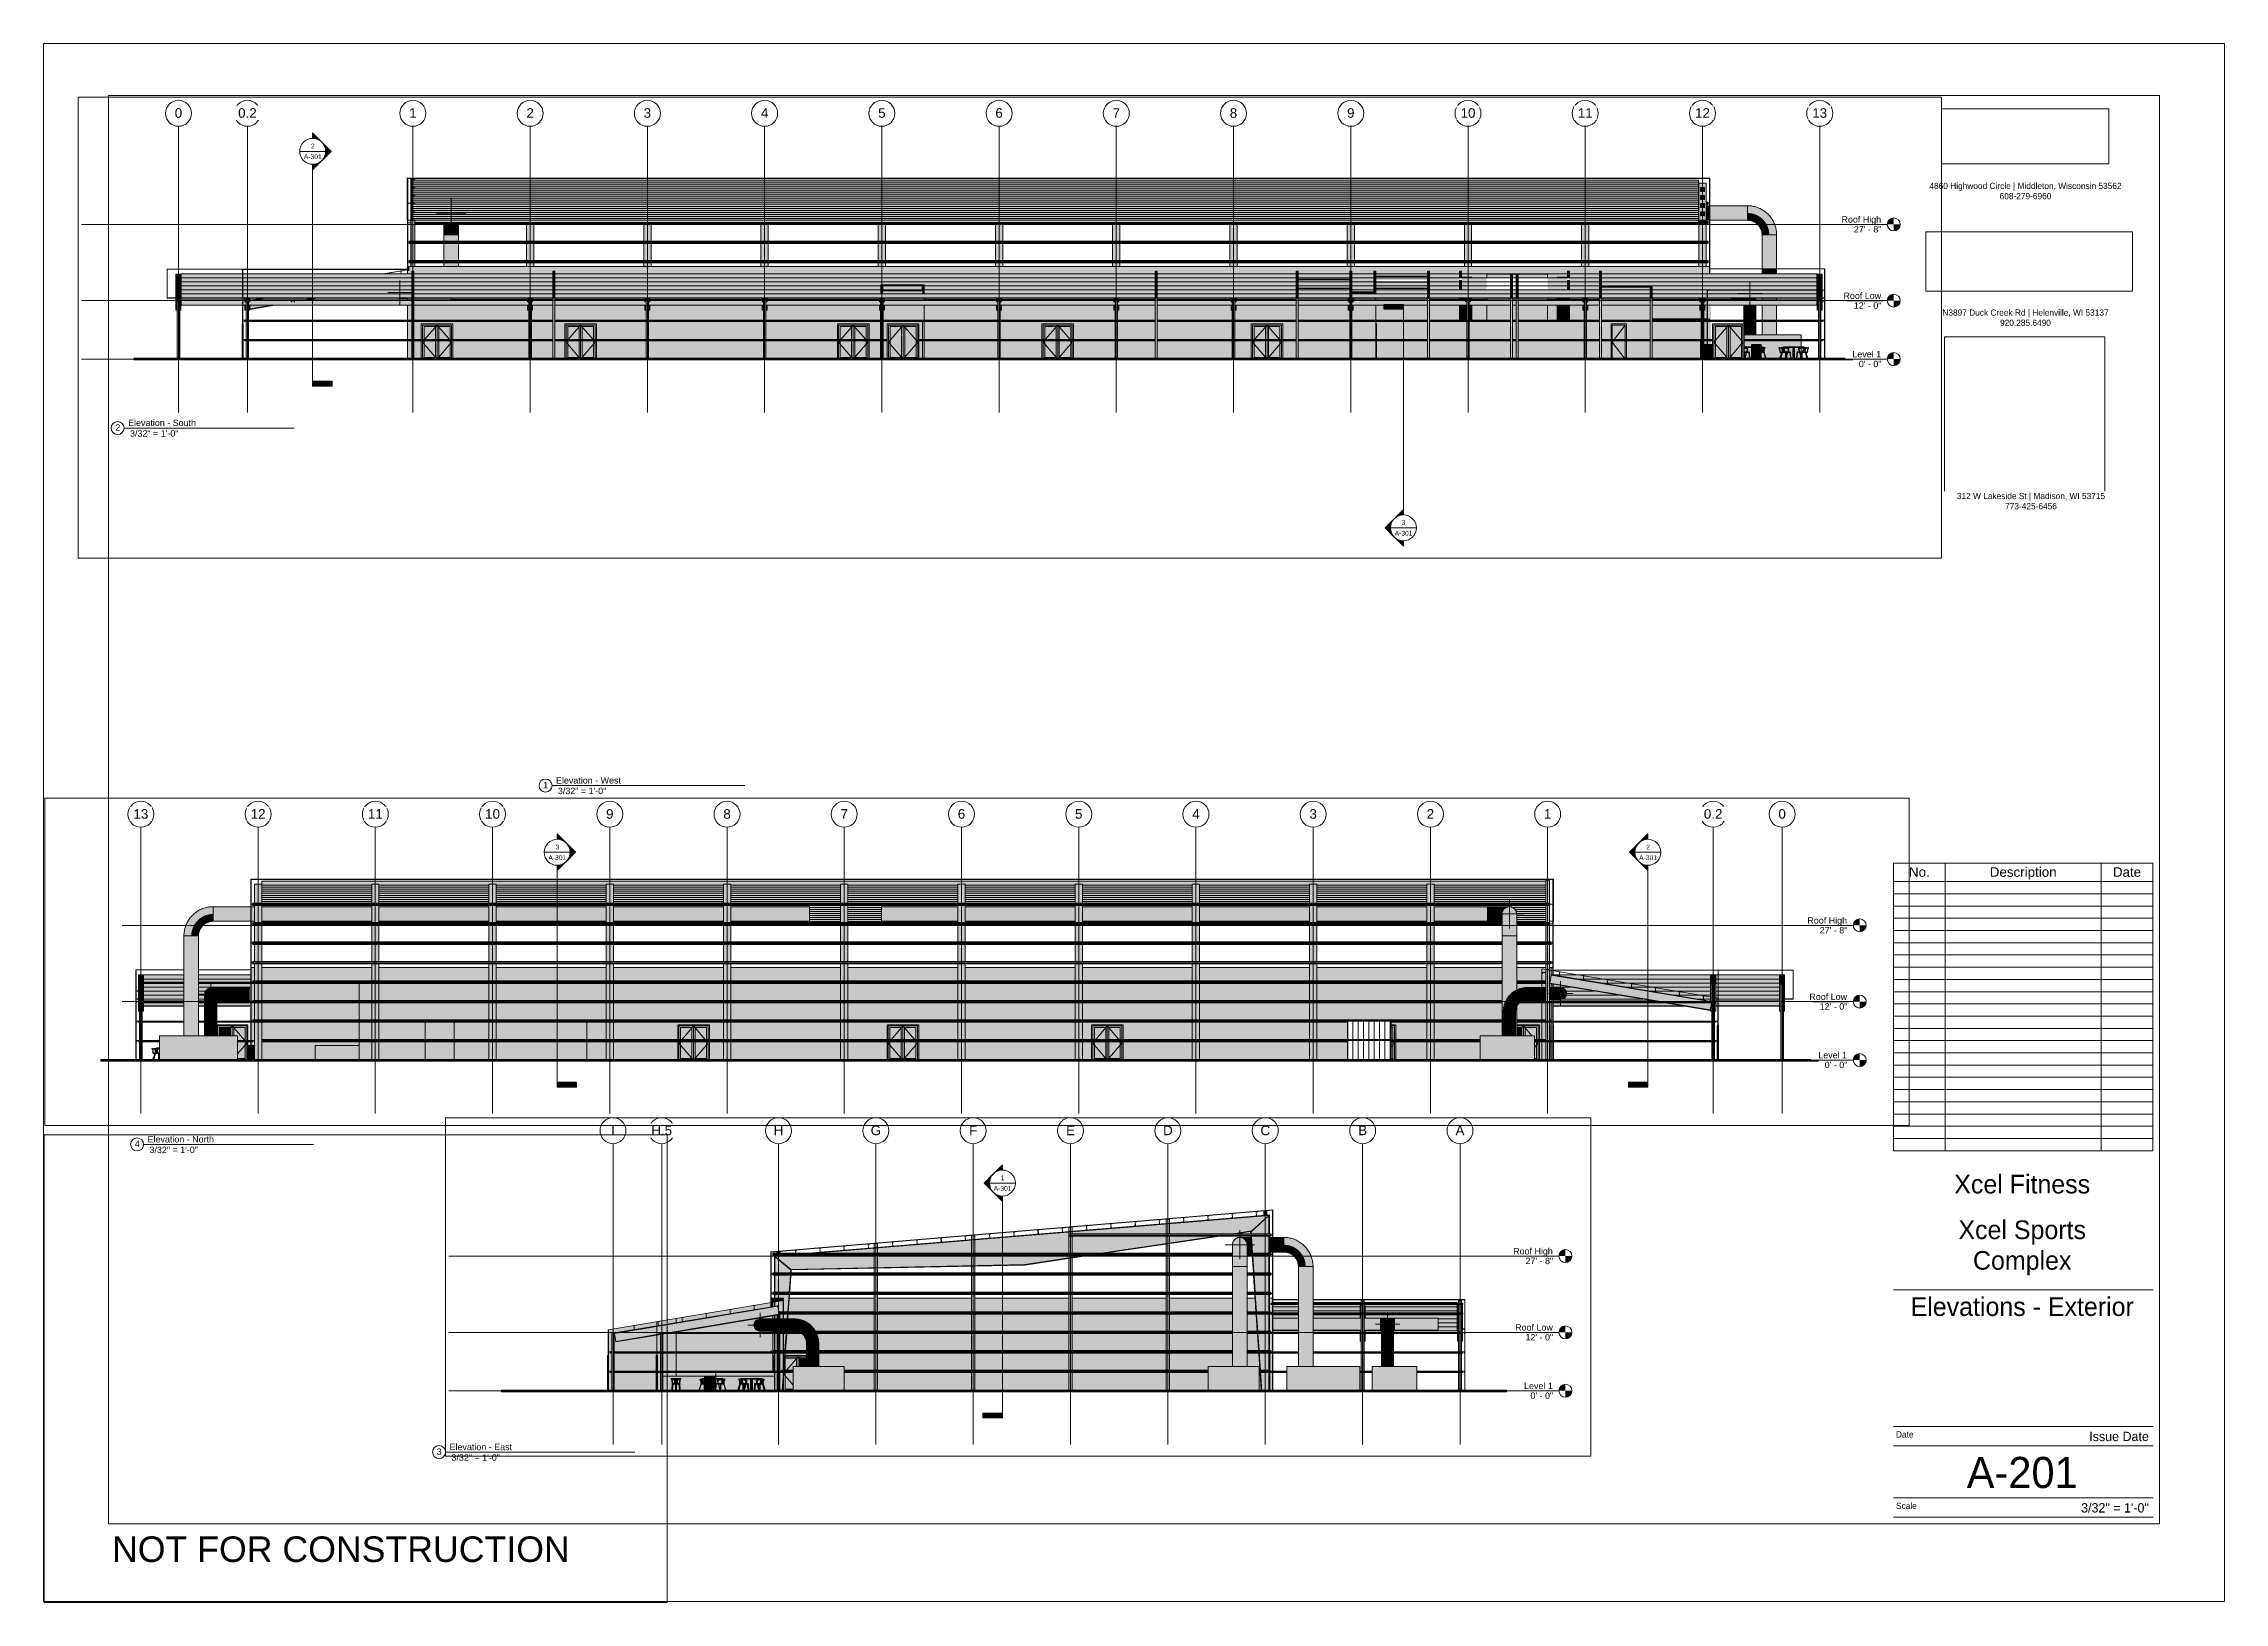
# Paper-space layout 'Layout1' of a CAD drawing. Header units: inches. Extents: x 0 to 42, y 0 to 30.
# The model-space entities are those that its viewports show. They can reach past a viewport. Long polylines and large blocks are cut down to what shows.
import ezdxf

# ---------------------------------------------------------------- set-up
doc = ezdxf.new("R2010")
doc.units = ezdxf.units.IN
doc.header["$MEASUREMENT"] = 0
for name, pattern in [('Dash 1_16_', [0.125, 0.0625, -0.0625]), ('Grid Line 1_2_', [0.875, 0.5, -0.125, 0.125, -0.125]), ('Hidden 1_8_', [0.1875, 0.125, -0.0625])]:
    doc.linetypes.add(name, pattern=pattern)
for name, color, linetype, lineweight in [('A-DETL-THIN', 151, 'Continuous', 9), ('A-DOOR', 31, 'Continuous', 13), ('A-DOOR-FRAM', 31, 'Continuous', 9), ('A-DOOR-GLAZ', 31, 'Continuous', 9), ('A-FLOR-LEVL', 51, 'Continuous', 9), ('A-GLAZ-CWMG', 51, 'Continuous', 9), ('A-ROOF', 132, 'Continuous', 13), ('A-WALL', 113, 'Continuous', 13), ('C-TOPO', 7, 'Continuous', 9), ('G-ANNO-SCHD', 231, 'Continuous', 9), ('G-ANNO-SYMB', 111, 'Continuous', 9), ('G-ANNO-TTLB', 6, 'Continuous', 9), ('G-ANNO-TTLB-MEDM', 33, 'Continuous', 20), ('G-ANNO-TTLB-THIN', 151, 'Continuous', 9), ('I-FURN', 30, 'Continuous', 9), ('I-WALL', 2, 'Continuous', 13), ('M-EQPM', 50, 'Continuous', 9), ('M-HVAC-DUCT', 70, 'Continuous', 9), ('M-HVAC-DUCT-ANNO', 70, 'Continuous', 9), ('M-HVAC-DUCT-CNTR', 70, 'Continuous', 9), ('P-SANR-FIXT', 6, 'Continuous', 9), ('Q-CASE', 31, 'Continuous', 9), ('S-BEAM', 12, 'Continuous', 9), ('S-COLS', 52, 'Continuous', 9), ('S-GRID', 1, 'Continuous', 9), ('S-GRID-IDEN', 1, 'Continuous', 9)]:
    doc.layers.add(name, color=color, linetype=linetype, lineweight=lineweight)
doc.layers.add('G-ANNO-NPLT', color=191, linetype='Continuous', plot=False)
doc.styles.add('Arial', font='arial.ttf', dxfattribs={"height": 15.736527})
doc.styles.add('Arial_1', font='arial.ttf', dxfattribs={"height": 23.60479})
doc.styles.add('Arial_2', font='arial.ttf', dxfattribs={"height": 11.802395})
doc.styles.add('Arial_3', font='arial.ttf', dxfattribs={"height": 0.491766})
doc.styles.add('Arial_4', font='arial.ttf', dxfattribs={"height": 0.122942})
doc.styles.add('Arial_5', font='arial.ttf', dxfattribs={"height": 0.184412})
doc.styles.add('Century Gothic', font='GOTHIC.TTF', dxfattribs={"height": 0.119759})
doc.styles.add('Century Gothic_1', font='GOTHIC.TTF', dxfattribs={"height": 0.179639})
doc.styles.add('Century Gothic_2', font='GOTHIC.TTF', dxfattribs={"height": 0.598797})
doc.styles.add('Century Gothic_3', font='GOTHIC.TTF', dxfattribs={"height": 0.359278})
picture_1 = doc.add_image_def('image1.jpg', size_in_pixel=(232, 76))
picture_2 = doc.add_image_def('image2.jpg', size_in_pixel=(900, 259))
picture_3 = doc.add_image_def('image3.jpg', size_in_pixel=(939, 939))

psp = doc.layouts.get("Layout1")

msp = doc.modelspace()

# ---------------------------------------------------------------- texts
at = {"layer": 'A-FLOR-LEVL', "char_height": 15.7365, "attachment_point": 3, "line_spacing_factor": 0.938532, "style": 'Arial', "bg_fill": 3, "box_fill_scale": 1.25, "bg_fill_color": 0, "bg_fill_transparency": 0}
for s, insert, width in [('Roof High', (28145.17, 351.892), 116.352), ('Roof High', (31305.769, 351.892), 116.352), ('Roof High', (36301.281, 351.892), 116.352), ('Roof Low', (28145.17, 163.892), 110.016), ('Roof Low', (31305.769, 163.892), 110.016), ('Roof Low', (36301.281, 163.892), 110.016), ('12\' - 0"', (28145.954, 139.85), 81.216), ('12\' - 0"', (31306.553, 139.85), 81.216), ('12\' - 0"', (36302.065, 139.85), 81.216), ('Level 1', (31305.769, 19.892), 84.672), ('0\' - 0"', (31306.553, -4.15), 66.624)]:
    msp.add_mtext(s, dxfattribs=dict(at, insert=insert, width=width))
at = {"layer": 'G-ANNO-SYMB', "attachment_point": 2, "line_spacing_factor": 0.938532, "style": 'Arial_2'}
for s, insert, char_height, width in [('2', (24278.906, 530.892), 11.802, 10.944), ('1', (29949.293, 530.892), 11.802, 10.944), ('3', (33121.874, 530.892), 11.802, 10.944), ('2', (35810.757, 530.892), 11.802, 10.944), ('A-301', (24278.906, 504.711), 11.8024, 52.416), ('A-301', (29949.293, 504.711), 11.8024, 52.416), ('A-301', (33121.874, 504.711), 11.8024, 52.416), ('A-301', (35810.757, 504.711), 11.8024, 52.416), ('3', (26967.789, -397.108), 11.802, 10.944), ('A-301', (26967.789, -423.289), 11.8024, 52.416)]:
    msp.add_mtext(s, dxfattribs=dict(at, insert=insert, char_height=char_height, width=width))

# ---------------------------------------------------------------- blocks, each defined once
blk = doc.blocks.new('E1 30 x 42 Horizontal - E1 30x42 Horizontal-11829-Elevations - Exterior')
at = {"layer": 'G-ANNO-TTLB-MEDM'}
for p, q in [((1.24, 29.014), (1.24, 1.514)), ((40.74, 29.014), (1.24, 29.014)), ((40.74, 29.014), (40.74, 1.514)), ((40.615, 14.233), (35.615, 14.233)), ((35.615, 6.02), (40.615, 6.02)), ((1.24, 1.514), (40.74, 1.514)), ((40.615, 1.639), (35.615, 1.639))]:
    blk.add_line(p, q, dxfattribs=at)
at = {"layer": 'G-ANNO-TTLB-THIN'}
for p, q in [((-0.01, 30.014), (41.99, 30.014)), ((-0.01, 0.014), (-0.01, 30.014)), ((41.99, 0.014), (41.99, 30.014)), ((35.615, 3.389), (40.615, 3.389)), ((35.615, 3.014), (40.615, 3.014)), ((35.615, 2.014), (40.615, 2.014)), ((-0.01, 0.014), (41.99, 0.014))]:
    blk.add_line(p, q, dxfattribs=at)
at = {"layer": 'G-ANNO-TTLB', "insert": (1.307, 1.27), "char_height": 0.49177, "width": 10.47, "attachment_point": 1, "line_spacing_factor": 0.938532, "style": 'Arial_3'}
blk.add_mtext('NOT FOR CONSTRUCTION', dxfattribs=at)
at = {"layer": 'G-ANNO-TTLB'}
image = blk.add_image(picture_1, insert=(36.542, 27.7), size_in_units=(3.222, 1.056), dxfattribs=at)
image.dxf.flags = 7
image = blk.add_image(picture_2, insert=(36.241, 25.244), size_in_units=(3.98, 1.145), dxfattribs=at)
image.dxf.flags = 7
image = blk.add_image(picture_3, insert=(36.599, 21.275), size_in_units=(3.09, 3.09), dxfattribs=at)
image.dxf.flags = 7
at = {"layer": 'G-ANNO-TTLB', "line_spacing_factor": 0.984117, "style": 'Century Gothic', "bg_fill": 3, "box_fill_scale": 1.25, "bg_fill_color": 0, "bg_fill_transparency": 0}
for s, insert, char_height, width, attachment_point in [('4860 Highwood Circle | Middleton, Wisconsin 53562\\P608-279-6960', (38.159, 27.334), 0.11976, 4.914, 2), ('N3897 Duck Creek Rd | Helenville, WI 53137\\P920.285.6490', (38.159, 24.895), 0.11976, 4.1535, 2), ('312 W Lakeside St | Madison, WI 53715\\P773-425-6456', (38.265, 21.363), 0.11976, 3.666, 2), ('Date', (35.665, 3.294), 0.1198, 0.4725, 1), ('Scale', (35.665, 1.919), 0.1198, 0.5265, 1)]:
    blk.add_mtext(s, dxfattribs=dict(at, insert=insert, char_height=char_height, width=width, attachment_point=attachment_point))
blk = doc.blocks.new('Viewport - View Title-1830-Elevations - Exterior')
at = {"layer": 'G-ANNO-TTLB'}
for start, end in [(0, 180), (180, 360)]:
    blk.add_arc((-0.125, 0), 0.125, start, end, dxfattribs=at)
blk = doc.blocks.new('Girt_Z - 10_D-559340-Elevation - South')
at = {"layer": 'S-BEAM'}
for points in [[(22806.297, 441.032), (25965.89, 441.032), (25965.89, 441.228), (22796.39, 441.228), (22796.39, 441.032)], [(22839.545, 440.829), (25965.89, 440.829), (25965.89, 441.032), (22796.39, 440.999), (22796.39, 440.829), (22806.297, 440.829)], [(25964.896, 436.245), (25965.89, 436.245), (25965.89, 440.829), (22796.39, 440.829), (22796.39, 436.245), (25931.648, 436.245)]]:
    blk.add_hatch(color=256, dxfattribs=at).paths.add_polyline_path(points, flags=0)
for p, q in [((22796.39, 441.032), (22796.39, 441.228)), ((25965.89, 441.228), (22796.39, 441.228)), ((22796.39, 440.829), (22796.39, 441.032)), ((22796.39, 436.245), (22796.39, 440.829)), ((25965.89, 441.228), (25965.89, 441.032)), ((25965.89, 441.032), (25965.89, 440.999)), ((25965.89, 440.999), (25965.89, 440.925)), ((25965.89, 440.925), (25965.89, 440.829)), ((25965.89, 440.829), (25965.89, 436.245))]:
    blk.add_line(p, q, dxfattribs=at)
blk = doc.blocks.new('Girt_Z - 10_D-V30-Elevation - South')
at = {"layer": 'S-BEAM'}
for points in [[(22797.985, 436.049), (25965.89, 436.049), (25965.89, 436.245), (22796.39, 436.245), (22796.39, 436.049)], [(22797.985, 435.846), (25965.89, 435.846), (25965.89, 436.049), (22796.39, 436.016), (22796.39, 435.846)], [(25964.896, 431.263), (25965.89, 431.263), (25965.89, 435.846), (22796.39, 435.846), (22796.39, 431.263), (25931.648, 431.263)]]:
    blk.add_hatch(color=256, dxfattribs=at).paths.add_polyline_path(points, flags=0)
for p, q in [((22796.39, 436.049), (22796.39, 436.245)), ((25965.89, 436.245), (22796.39, 436.245)), ((25965.89, 436.245), (25965.89, 436.049)), ((22796.39, 436.016), (22796.39, 436.049)), ((22796.39, 435.942), (22796.39, 436.016)), ((22796.39, 435.846), (22796.39, 435.942)), ((22796.39, 431.263), (22796.39, 435.846)), ((25965.89, 436.049), (25965.89, 435.846)), ((25965.89, 435.846), (25965.89, 431.263))]:
    blk.add_line(p, q, dxfattribs=at)
blk = doc.blocks.new('Girt_Z - 10_D-V31-Elevation - South')
at = {"layer": 'S-BEAM'}
for points in [[(22797.985, 431.066), (25965.89, 431.066), (25965.89, 431.263), (22796.39, 431.263), (22796.39, 431.066)], [(22797.985, 430.864), (25965.89, 430.864), (25965.89, 431.066), (22796.39, 431.033), (22796.39, 430.864)], [(24385.597, 426.28), (25965.89, 426.28), (25965.89, 430.864), (22796.39, 430.864), (22796.39, 426.28), (24368.972, 426.28)]]:
    blk.add_hatch(color=256, dxfattribs=at).paths.add_polyline_path(points, flags=0)
for p, q in [((22796.39, 431.066), (22796.39, 431.263)), ((25965.89, 431.263), (22796.39, 431.263)), ((25965.89, 431.263), (25965.89, 431.066)), ((22796.39, 431.033), (22796.39, 431.066)), ((22796.39, 430.864), (22796.39, 431.033)), ((22796.39, 426.28), (22796.39, 430.864)), ((25965.89, 431.066), (25965.89, 430.864)), ((25965.89, 430.864), (25965.89, 426.28))]:
    blk.add_line(p, q, dxfattribs=at)
blk = doc.blocks.new('Girt_Z - 10_D-V32-Elevation - South')
at = {"layer": 'S-BEAM'}
for points in [[(22822.921, 426.083), (25965.89, 426.083), (25965.89, 426.28), (22796.39, 426.28), (22796.39, 426.083), (22806.297, 426.083)], [(22796.39, 425.881), (25965.89, 425.881), (25965.89, 426.083), (22796.39, 426.051), (22796.39, 425.976)], [(22801.255, 421.297), (25965.89, 421.297), (25965.89, 425.881), (22796.39, 425.881), (22796.39, 423.203), (22801.255, 423.203), (22801.255, 421.563)]]:
    blk.add_hatch(color=256, dxfattribs=at).paths.add_polyline_path(points, flags=0)
for p, q in [((22796.39, 426.083), (22796.39, 426.28)), ((25965.89, 426.28), (22796.39, 426.28)), ((25965.89, 426.28), (25965.89, 426.083)), ((22796.39, 426.051), (22796.39, 426.083)), ((22796.39, 425.976), (22796.39, 426.051)), ((22796.39, 425.881), (22796.39, 425.976)), ((22796.39, 423.203), (22796.39, 425.881)), ((25965.89, 426.083), (25965.89, 425.881)), ((25965.89, 425.881), (25965.89, 421.297))]:
    blk.add_line(p, q, dxfattribs=at)
blk = doc.blocks.new('Girt_Z - 10_D-V33-Elevation - South')
at = {"layer": 'S-BEAM'}
for points in [[(22822.921, 421.101), (25965.89, 421.101), (25965.89, 421.297), (22796.39, 421.297), (22796.39, 421.101), (22806.297, 421.101)], [(22796.39, 420.898), (25965.89, 420.898), (25965.89, 421.101), (22796.39, 421.068), (22796.39, 420.994)], [(24368.972, 416.314), (25965.89, 416.314), (25965.89, 420.898), (22796.39, 420.898), (22796.39, 416.314), (24352.348, 416.314)]]:
    blk.add_hatch(color=256, dxfattribs=at).paths.add_polyline_path(points, flags=0)
for p, q in [((22796.39, 421.101), (22796.39, 421.297)), ((25965.89, 421.297), (22796.39, 421.297)), ((25965.89, 421.297), (25965.89, 421.101)), ((22796.39, 420.898), (22796.39, 421.101)), ((22796.39, 416.314), (22796.39, 420.898)), ((25965.89, 421.101), (25965.89, 420.898)), ((25965.89, 420.898), (25965.89, 416.314))]:
    blk.add_line(p, q, dxfattribs=at)
blk = doc.blocks.new('Girt_Z - 10_D-V34-Elevation - South')
at = {"layer": 'S-BEAM'}
for points in [[(22822.921, 406.152), (25965.89, 406.152), (25965.89, 406.349), (22796.39, 406.349), (22796.39, 406.152), (22806.297, 406.152)], [(22796.39, 405.95), (25965.89, 405.95), (25965.89, 406.152), (22796.39, 406.12), (22796.39, 406.046)], [(24335.724, 401.366), (25965.89, 401.366), (25965.89, 405.95), (22796.39, 405.95), (22796.39, 403.203), (22801.255, 403.203), (22801.255, 401.366), (24319.1, 401.366)]]:
    blk.add_hatch(color=256, dxfattribs=at).paths.add_polyline_path(points, flags=0)
for p, q in [((22796.39, 406.152), (22796.39, 406.349)), ((25965.89, 406.349), (22796.39, 406.349)), ((22796.39, 405.95), (22796.39, 406.152)), ((25965.89, 406.349), (25965.89, 406.152)), ((25965.89, 406.152), (25965.89, 405.95)), ((22796.39, 403.203), (22796.39, 405.95)), ((25965.89, 405.95), (25965.89, 401.366))]:
    blk.add_line(p, q, dxfattribs=at)
blk = doc.blocks.new('Girt_Z - 10_D-V35-Elevation - South')
at = {"layer": 'S-BEAM'}
for points in [[(22822.921, 401.17), (25965.89, 401.17), (25965.89, 401.366), (22796.39, 401.366), (22796.39, 401.17), (22806.297, 401.17)], [(22796.39, 400.967), (25965.89, 400.967), (25965.89, 401.17), (22796.39, 401.137), (22796.39, 401.063)], [(24385.597, 396.384), (25965.89, 396.384), (25965.89, 400.967), (22796.39, 400.967), (22796.39, 396.384), (24368.972, 396.384)]]:
    blk.add_hatch(color=256, dxfattribs=at).paths.add_polyline_path(points, flags=0)
for p, q in [((22796.39, 401.17), (22796.39, 401.366)), ((25965.89, 401.366), (22796.39, 401.366)), ((22796.39, 400.967), (22796.39, 401.17)), ((22796.39, 396.384), (22796.39, 400.967)), ((25965.89, 401.366), (25965.89, 401.17)), ((25965.89, 401.17), (25965.89, 401.063)), ((25965.89, 401.063), (25965.89, 400.967)), ((25965.89, 400.967), (25965.89, 396.384))]:
    blk.add_line(p, q, dxfattribs=at)
blk = doc.blocks.new('Girt_Z - 10_D-V36-Elevation - South')
at = {"layer": 'S-BEAM'}
for points in [[(22847.857, 386.222), (25965.89, 386.222), (25965.89, 386.418), (22796.39, 386.418), (22796.39, 386.222), (22839.545, 386.222)], [(22796.39, 386.019), (25965.89, 386.019), (25965.89, 386.222), (22796.39, 386.189), (22796.39, 386.115)], [(24360.66, 381.435), (25965.89, 381.435), (25965.89, 386.019), (22796.39, 386.019), (22796.39, 383.203), (22801.255, 383.203), (22801.255, 381.435), (24352.348, 381.435)]]:
    blk.add_hatch(color=256, dxfattribs=at).paths.add_polyline_path(points, flags=0)
for p, q in [((22796.39, 386.222), (22796.39, 386.418)), ((25965.89, 386.418), (22796.39, 386.418)), ((25965.89, 386.418), (25965.89, 386.222)), ((22796.39, 386.189), (22796.39, 386.222)), ((22796.39, 386.115), (22796.39, 386.189)), ((22796.39, 386.019), (22796.39, 386.115)), ((22796.39, 383.203), (22796.39, 386.019)), ((25965.89, 386.222), (25965.89, 386.189)), ((25965.89, 386.189), (25965.89, 386.115)), ((25965.89, 386.115), (25965.89, 386.019)), ((25965.89, 386.019), (25965.89, 381.435))]:
    blk.add_line(p, q, dxfattribs=at)
blk = doc.blocks.new('Girt_Z - 10_D-V37-Elevation - South')
at = {"layer": 'S-BEAM'}
for points in [[(22847.857, 381.239), (25965.89, 381.239), (25965.89, 381.435), (22796.39, 381.435), (22796.39, 381.239), (22839.545, 381.239)], [(22796.39, 381.036), (25965.89, 381.036), (25965.89, 381.239), (22796.39, 381.206), (22796.39, 381.132)], [(24402.221, 376.453), (25965.89, 376.453), (25965.89, 381.036), (22796.39, 381.036), (22796.39, 376.453), (24385.597, 376.453)]]:
    blk.add_hatch(color=256, dxfattribs=at).paths.add_polyline_path(points, flags=0)
for p, q in [((22796.39, 381.239), (22796.39, 381.435)), ((25965.89, 381.435), (22796.39, 381.435)), ((25965.89, 381.435), (25965.89, 381.239)), ((22796.39, 381.206), (22796.39, 381.239)), ((22796.39, 381.132), (22796.39, 381.206)), ((22796.39, 381.036), (22796.39, 381.132)), ((22796.39, 376.453), (22796.39, 381.036)), ((25965.89, 381.239), (25965.89, 381.206)), ((25965.89, 381.206), (25965.89, 381.132)), ((25965.89, 381.132), (25965.89, 381.036)), ((25965.89, 381.036), (25965.89, 376.453))]:
    blk.add_line(p, q, dxfattribs=at)
blk = doc.blocks.new('Girt_Z - 10_D-V38-Elevation - South')
at = {"layer": 'S-BEAM'}
for points in [[(22822.921, 376.256), (25965.89, 376.256), (25965.89, 376.453), (22796.39, 376.453), (22796.39, 376.256), (22806.297, 376.256)], [(22796.39, 376.054), (25965.89, 376.054), (25965.89, 376.256), (22796.39, 376.223), (22796.39, 376.149)], [(24368.972, 371.47), (25965.89, 371.47), (25965.89, 376.054), (22796.39, 376.054), (22796.39, 371.47), (24352.348, 371.47)]]:
    blk.add_hatch(color=256, dxfattribs=at).paths.add_polyline_path(points, flags=0)
for p, q in [((22796.39, 376.256), (22796.39, 376.453)), ((25965.89, 376.453), (22796.39, 376.453)), ((25965.89, 376.453), (25965.89, 376.256)), ((22796.39, 376.223), (22796.39, 376.256)), ((22796.39, 376.149), (22796.39, 376.223)), ((22796.39, 376.054), (22796.39, 376.149)), ((22796.39, 371.47), (22796.39, 376.054)), ((25965.89, 376.256), (25965.89, 376.149)), ((25965.89, 376.149), (25965.89, 376.054)), ((25965.89, 376.054), (25965.89, 371.47))]:
    blk.add_line(p, q, dxfattribs=at)
blk = doc.blocks.new('Girt_Z - 10_D-V39-Elevation - South')
at = {"layer": 'S-BEAM'}
for points in [[(22822.921, 366.291), (25965.89, 366.291), (25965.89, 366.487), (22796.39, 366.487), (22796.39, 366.291), (22806.297, 366.291)], [(22796.39, 366.088), (25965.89, 366.088), (25965.89, 366.291), (22796.39, 366.258), (22796.39, 366.184)], [(24302.476, 361.504), (25965.89, 361.504), (25965.89, 366.088), (22796.39, 366.088), (22796.39, 363.203), (22801.255, 363.203), (22801.255, 361.504), (24285.851, 361.504)]]:
    blk.add_hatch(color=256, dxfattribs=at).paths.add_polyline_path(points, flags=0)
for p, q in [((22796.39, 366.291), (22796.39, 366.487)), ((25965.89, 366.487), (22796.39, 366.487)), ((22796.39, 366.258), (22796.39, 366.291)), ((22796.39, 366.184), (22796.39, 366.258)), ((25965.89, 366.487), (25965.89, 366.291)), ((25965.89, 366.291), (25965.89, 366.184)), ((22796.39, 366.088), (22796.39, 366.184)), ((22796.39, 363.203), (22796.39, 366.088)), ((25965.89, 366.184), (25965.89, 366.088)), ((25965.89, 366.088), (25965.89, 361.504))]:
    blk.add_line(p, q, dxfattribs=at)
blk = doc.blocks.new('Girt_Z - 10_D-V40-Elevation - South')
at = {"layer": 'S-BEAM'}
for points in [[(22806.297, 361.308), (25965.89, 361.308), (25965.89, 361.504), (22796.39, 361.504), (22796.39, 361.308), (22797.985, 361.308)], [(22796.39, 361.105), (25965.89, 361.105), (25965.89, 361.308), (22796.39, 361.275), (22796.39, 361.201)], [(24418.845, 356.522), (25965.89, 356.522), (25965.89, 361.105), (22796.39, 361.105), (22796.39, 356.522), (24402.221, 356.522)]]:
    blk.add_hatch(color=256, dxfattribs=at).paths.add_polyline_path(points, flags=0)
for p, q in [((22796.39, 361.308), (22796.39, 361.504)), ((25965.89, 361.504), (22796.39, 361.504)), ((22796.39, 361.105), (22796.39, 361.308)), ((25965.89, 361.504), (25965.89, 361.308)), ((25965.89, 361.308), (25965.89, 361.275)), ((25965.89, 361.275), (25965.89, 361.105)), ((22796.39, 356.522), (22796.39, 361.105)), ((25965.89, 361.105), (25965.89, 356.522))]:
    blk.add_line(p, q, dxfattribs=at)
blk = doc.blocks.new('Girt_Z - 10_D-V41-Elevation - South')
at = {"layer": 'S-BEAM'}
for points in [[(22839.545, 346.36), (25965.89, 346.36), (25965.89, 346.556), (22796.39, 346.556), (22796.39, 346.36), (22822.921, 346.36)], [(22797.985, 346.157), (25965.89, 346.157), (25965.89, 346.36), (22796.39, 346.327), (22796.39, 346.157)], [(24252.603, 342.035), (25965.89, 342.035), (25965.89, 346.157), (22796.39, 346.157), (22796.39, 343.203), (22801.255, 343.203), (22801.255, 342.035), (24235.979, 342.035)], [(24352.348, 341.969), (25965.89, 341.969), (25965.89, 342.035), (22801.255, 342.035), (22801.255, 341.969), (24335.724, 341.969)], [(24352.348, 336.785), (25965.89, 336.785), (25965.89, 341.969), (22801.255, 341.969), (22801.255, 336.785), (24335.724, 336.785)], [(22806.297, 336.708), (25965.89, 336.708), (25965.89, 336.785), (22801.255, 336.785), (22801.255, 336.708)], [(22806.297, 336.176), (25965.89, 336.176), (25965.89, 336.708), (22801.255, 336.708), (22801.255, 336.176)]]:
    blk.add_hatch(color=256, dxfattribs=at).paths.add_polyline_path(points, flags=0)
for p, q in [((22796.39, 346.36), (22796.39, 346.556)), ((25965.89, 346.556), (22796.39, 346.556)), ((22796.39, 346.253), (22796.39, 346.36)), ((22796.39, 346.157), (22796.39, 346.253)), ((22796.39, 343.203), (22796.39, 346.157)), ((25965.89, 346.556), (25965.89, 346.36)), ((25965.89, 346.36), (25965.89, 346.327)), ((25965.89, 346.327), (25965.89, 346.253)), ((25965.89, 346.253), (25965.89, 346.157)), ((25965.89, 346.157), (25965.89, 342.034)), ((25965.89, 342.034), (25965.89, 341.969)), ((25965.89, 341.969), (25965.89, 336.785)), ((22801.255, 336.785), (25965.89, 336.785)), ((22801.255, 336.708), (25965.89, 336.708)), ((25965.89, 336.785), (25965.89, 336.708)), ((25965.89, 336.708), (25965.89, 336.176)), ((22801.255, 336.176), (25965.89, 336.176))]:
    blk.add_line(p, q, dxfattribs=at)
blk = doc.blocks.new('Family7 - Family7-557682-Elevation - South')
at = {"layer": 'S-BEAM'}
for points in [[(23094.39, 331.995), (23094.39, 336.176), (23076.39, 336.176), (23076.39, 331.995), (23088.908, 331.995)], [(23094.39, 331.946), (23094.39, 331.995), (23088.908, 331.946)]]:
    blk.add_hatch(color=256, dxfattribs=at).paths.add_polyline_path(points, flags=0)
for p, q in [((23076.39, 332), (23076.39, 336.176)), ((23094.39, 336.176), (23094.39, 332)), ((23076.39, 331.995), (23094.39, 331.995))]:
    blk.add_line(p, q, dxfattribs=at)
blk = doc.blocks.new('Family7 - Family7-557683-Elevation - South')
at = {"layer": 'S-BEAM'}
for points in [[(23672.39, 331.995), (23672.39, 336.176), (23654.39, 336.176), (23654.39, 331.995), (23670.756, 331.995)], [(23672.39, 331.946), (23672.39, 331.995), (23670.756, 331.946)]]:
    blk.add_hatch(color=256, dxfattribs=at).paths.add_polyline_path(points, flags=0)
for p, q in [((23654.39, 332), (23654.39, 336.176)), ((23672.39, 336.176), (23672.39, 332)), ((23654.39, 331.995), (23672.39, 331.995))]:
    blk.add_line(p, q, dxfattribs=at)
blk = doc.blocks.new('Family7 - Family7-557684-Elevation - South')
at = {"layer": 'S-BEAM'}
for points in [[(24250.39, 331.995), (24250.39, 336.176), (24232.39, 336.176), (24232.39, 331.995), (24235.979, 331.995)], [(24250.39, 331.946), (24250.39, 331.995), (24235.979, 331.946)]]:
    blk.add_hatch(color=256, dxfattribs=at).paths.add_polyline_path(points, flags=0)
for p, q in [((24232.39, 332), (24232.39, 336.176)), ((24250.39, 336.176), (24250.39, 332)), ((24232.39, 331.995), (24250.39, 331.995))]:
    blk.add_line(p, q, dxfattribs=at)
blk = doc.blocks.new('Family7 - Family7-557685-Elevation - South')
at = {"layer": 'S-BEAM'}
for points in [[(24828.39, 331.995), (24828.39, 336.176), (24810.39, 336.176), (24810.39, 331.995), (24817.826, 331.995)], [(24828.39, 331.946), (24828.39, 331.995), (24817.826, 331.946)]]:
    blk.add_hatch(color=256, dxfattribs=at).paths.add_polyline_path(points, flags=0)
for p, q in [((24810.39, 332), (24810.39, 336.176)), ((24828.39, 336.176), (24828.39, 332)), ((24810.39, 331.995), (24828.39, 331.995))]:
    blk.add_line(p, q, dxfattribs=at)
blk = doc.blocks.new('Family7 - Family7-V42-Elevation - South')
at = {"layer": 'S-BEAM'}
blk.add_hatch(color=256, dxfattribs=at).paths.add_polyline_path([(25117.39, 331.995), (25117.39, 336.176), (25099.39, 336.176), (25099.39, 331.995), (25117.062, 331.995)], flags=0)
for p, q in [((25099.39, 332), (25099.39, 336.176)), ((25117.39, 336.176), (25117.39, 332)), ((25099.39, 331.995), (25117.39, 331.995))]:
    blk.add_line(p, q, dxfattribs=at)
blk = doc.blocks.new('Family7 - Family7-557686-Elevation - South')
at = {"layer": 'S-BEAM'}
for points in [[(25406.39, 331.995), (25406.39, 336.176), (25388.39, 336.176), (25388.39, 331.995), (25399.673, 331.995)], [(25406.39, 331.946), (25406.39, 331.995), (25399.673, 331.946)]]:
    blk.add_hatch(color=256, dxfattribs=at).paths.add_polyline_path(points, flags=0)
for p, q in [((25388.39, 332), (25388.39, 336.176)), ((25406.39, 336.176), (25406.39, 332)), ((25388.39, 331.995), (25406.39, 331.995))]:
    blk.add_line(p, q, dxfattribs=at)
blk = doc.blocks.new('Family7 - Family7-557687-Elevation - South')
at = {"layer": 'S-BEAM'}
h = blk.add_hatch(color=256, dxfattribs=at)
h.paths.add_polyline_path([(25966.39, 342.035), (25984.39, 342.035), (25984.39, 433.755), (25966.39, 433.755), (25966.39, 342.161)], flags=0)
h.paths.add_polyline_path([(25980.255, 352.502), (25979.822, 352.502), (25979.822, 352.764), (25979.476, 352.814), (25979.13, 352.821), (25970.959, 352.764), (25970.959, 352.502), (25970.525, 352.502), (25970.525, 363.203), (25980.255, 363.203), (25980.255, 352.821)], flags=0)
h.paths.add_polyline_path([(25980.255, 372.502), (25979.822, 372.502), (25979.822, 372.764), (25979.476, 372.814), (25979.13, 372.821), (25970.959, 372.764), (25970.959, 372.502), (25970.525, 372.502), (25970.525, 383.203), (25980.255, 383.203), (25980.255, 372.821)], flags=0)
h.paths.add_polyline_path([(25980.255, 392.502), (25979.822, 392.502), (25979.822, 392.764), (25979.476, 392.814), (25979.13, 392.821), (25970.959, 392.764), (25970.959, 392.502), (25970.525, 392.502), (25970.525, 403.203), (25980.255, 403.203), (25980.255, 392.821)], flags=0)
h.paths.add_polyline_path([(25979.822, 412.502), (25979.822, 412.764), (25979.476, 412.814), (25979.13, 412.821), (25970.959, 412.764), (25970.959, 412.502), (25970.525, 412.502), (25970.525, 423.203), (25980.255, 423.203), (25980.255, 412.502)], flags=0)
for points in [[(25984.39, 341.969), (25984.39, 342.035), (25966.39, 342.034), (25966.39, 341.969), (25981.521, 341.969)], [(25984.39, 331.995), (25984.39, 341.969), (25966.39, 341.969), (25966.39, 331.995), (25981.521, 331.995)], [(25984.39, 331.946), (25984.39, 331.995), (25981.521, 331.946)]]:
    blk.add_hatch(color=256, dxfattribs=at).paths.add_polyline_path(points, flags=0)
for p, q in [((25966.39, 342.034), (25966.39, 433.755)), ((25966.39, 433.755), (25984.39, 433.755)), ((25984.39, 433.755), (25984.39, 342.034)), ((25966.39, 341.969), (25966.39, 342.034)), ((25966.39, 332), (25966.39, 341.969)), ((25984.39, 342.034), (25984.39, 341.969)), ((25984.39, 341.969), (25984.39, 335.867)), ((25984.39, 333.5), (25984.39, 332)), ((25966.39, 331.995), (25984.39, 331.995))]:
    blk.add_line(p, q, dxfattribs=at)
blk = doc.blocks.new('HSS-Hollow Structural Section-Column - HSS6X6X1_4-556719-Elevation - South')
at = {"layer": 'S-COLS'}
h = blk.add_hatch(color=256, dxfattribs=at)
h.paths.add_polyline_path([(23082.623, 0), (23082.856, 0), (23082.856, 45.018), (23082.39, 45.018), (23082.39, 0), (23082.453, 0)], flags=0)
h.paths.add_polyline_path([(23082.566, 48.055), (23082.856, 48.055), (23082.856, 93.018), (23082.39, 93.018), (23082.432, 48.055), (23082.453, 48.055)], flags=0)
h.paths.add_polyline_path([(23082.856, 96.055), (23082.856, 144), (23082.39, 144), (23082.411, 96.055), (23082.701, 96.055)], flags=0)
h = blk.add_hatch(color=256, dxfattribs=at)
h.paths.add_polyline_path([(23087.924, 0), (23087.924, 45.018), (23082.856, 45.018), (23082.856, 0)], flags=0)
h.paths.add_polyline_path([(23087.924, 48.055), (23087.924, 93.018), (23082.856, 93.018), (23082.856, 48.055)], flags=0)
h.paths.add_polyline_path([(23082.856, 96.055), (23087.924, 96.055), (23087.924, 144), (23082.856, 144), (23082.856, 99.774)], flags=0)
h = blk.add_hatch(color=256, dxfattribs=at)
h.paths.add_polyline_path([(23088.157, 0), (23088.39, 0), (23088.371, 45.018), (23087.924, 45.018), (23087.924, 0)], flags=0)
h.paths.add_polyline_path([(23088.328, 48.055), (23088.39, 48.055), (23088.35, 93.018), (23087.924, 93.018), (23087.924, 48.055), (23088.271, 48.055)], flags=0)
h.paths.add_polyline_path([(23087.924, 96.055), (23088.39, 96.055), (23088.39, 144), (23087.924, 144), (23087.924, 99.774)], flags=0)
for p, q in [((23082.39, 144), (23082.39, 96.044)), ((23082.856, 144), (23082.39, 144)), ((23087.924, 144), (23082.856, 144)), ((23088.39, 144), (23087.924, 144)), ((23088.39, 96.044), (23088.39, 144)), ((23082.39, 93.018), (23082.39, 48.044)), ((23088.39, 48.044), (23088.39, 93.018)), ((23082.39, 45.018), (23082.39, 0)), ((23088.39, 0), (23088.39, 45.018)), ((23082.856, 0), (23082.39, 0)), ((23087.924, 0), (23082.856, 0)), ((23088.39, 0), (23087.924, 0))]:
    blk.add_line(p, q, dxfattribs=at)
at = {"layer": 'S-COLS', "linetype": 'Hidden 1_8_'}
for p, q in [((23082.623, 144), (23082.623, 96.044)), ((23088.157, 96.044), (23088.157, 144)), ((23082.623, 93.018), (23082.623, 48.044)), ((23088.157, 48.044), (23088.157, 93.018)), ((23082.623, 45.018), (23082.623, 0)), ((23088.157, 0), (23088.157, 45.018))]:
    blk.add_line(p, q, dxfattribs=at)
blk = doc.blocks.new('HSS-Hollow Structural Section-Column - HSS6X6X1_4-V43-Elevation - South')
at = {"layer": 'S-COLS'}
h = blk.add_hatch(color=256, dxfattribs=at)
h.paths.add_polyline_path([(23371.39, 0), (23371.856, 0), (23371.856, 45.018), (23371.39, 45.018)], flags=0)
h.paths.add_polyline_path([(23371.566, 48.055), (23371.856, 48.055), (23371.856, 93.018), (23371.39, 93.018), (23371.432, 48.055), (23371.453, 48.055)], flags=0)
h.paths.add_polyline_path([(23371.623, 96.055), (23371.856, 96.055), (23371.856, 144), (23371.39, 144), (23371.411, 96.055), (23371.52, 96.055)], flags=0)
h = blk.add_hatch(color=256, dxfattribs=at)
h.paths.add_polyline_path([(23371.856, 0), (23376.924, 0), (23376.924, 45.018), (23371.856, 45.018)], flags=0)
h.paths.add_polyline_path([(23371.856, 48.055), (23376.924, 48.055), (23376.924, 93.018), (23371.856, 93.018), (23371.856, 52.52)], flags=0)
h.paths.add_polyline_path([(23371.856, 96.055), (23376.924, 96.055), (23376.924, 144), (23371.856, 144), (23371.856, 99.774)], flags=0)
h = blk.add_hatch(color=256, dxfattribs=at)
h.paths.add_polyline_path([(23376.924, 0), (23377.39, 0), (23377.371, 45.018), (23376.924, 45.018)], flags=0)
h.paths.add_polyline_path([(23377.369, 48.055), (23377.39, 48.055), (23377.35, 93.018), (23376.924, 93.018), (23376.924, 48.055), (23377.328, 48.055)], flags=0)
h.paths.add_polyline_path([(23377.214, 96.055), (23377.39, 96.055), (23377.39, 144), (23376.924, 144), (23376.924, 96.055), (23377.157, 96.055)], flags=0)
for p, q in [((23371.39, 144), (23371.39, 96.055)), ((23371.856, 144), (23371.39, 144)), ((23376.924, 144), (23371.856, 144)), ((23377.328, 144), (23376.924, 144)), ((23377.39, 144), (23377.328, 144)), ((23377.39, 96.055), (23377.39, 144)), ((23371.39, 93.018), (23371.39, 48.055)), ((23377.39, 48.055), (23377.39, 93.018)), ((23371.39, 45.018), (23371.39, 0)), ((23377.39, 0), (23377.39, 45.018)), ((23371.856, 0), (23371.39, 0)), ((23376.924, 0), (23371.856, 0)), ((23377.39, 0), (23376.924, 0))]:
    blk.add_line(p, q, dxfattribs=at)
at = {"layer": 'S-COLS', "linetype": 'Hidden 1_8_'}
for p, q in [((23371.623, 144), (23371.623, 96.055)), ((23377.157, 96.055), (23377.157, 144)), ((23371.623, 93.018), (23371.623, 48.055)), ((23377.157, 48.055), (23377.157, 93.018)), ((23371.623, 45.018), (23371.623, 0)), ((23377.157, 0), (23377.157, 45.018))]:
    blk.add_line(p, q, dxfattribs=at)
blk = doc.blocks.new('HSS-Hollow Structural Section-Column - HSS6X6X1_4-V44-Elevation - South')
at = {"layer": 'S-COLS'}
h = blk.add_hatch(color=256, dxfattribs=at)
h.paths.add_polyline_path([(23660.453, 0), (23660.856, 0), (23660.856, 45.018), (23660.39, 45.018), (23660.39, 0)], flags=0)
h.paths.add_polyline_path([(23660.778, 48.055), (23660.856, 48.055), (23660.856, 93.018), (23660.39, 93.018), (23660.432, 48.055), (23660.623, 48.055)], flags=0)
h.paths.add_polyline_path([(23660.509, 96.055), (23660.856, 96.055), (23660.856, 144), (23660.39, 144), (23660.411, 96.055), (23660.453, 96.055)], flags=0)
h = blk.add_hatch(color=256, dxfattribs=at)
h.paths.add_polyline_path([(23660.856, 0), (23665.924, 0), (23665.924, 45.018), (23660.856, 45.018)], flags=0)
h.paths.add_polyline_path([(23660.856, 48.055), (23665.924, 48.055), (23665.924, 93.018), (23660.856, 93.018), (23660.856, 67.763)], flags=0)
h.paths.add_polyline_path([(23665.924, 96.055), (23665.924, 144), (23660.856, 144), (23660.856, 96.055), (23662.444, 96.055)], flags=0)
h = blk.add_hatch(color=256, dxfattribs=at)
h.paths.add_polyline_path([(23665.924, 0), (23666.39, 0), (23666.371, 45.018), (23665.924, 45.018)], flags=0)
h.paths.add_polyline_path([(23666.39, 48.055), (23666.35, 93.018), (23665.924, 93.018), (23665.924, 48.055), (23666.369, 48.055)], flags=0)
h.paths.add_polyline_path([(23666.002, 96.055), (23666.39, 96.055), (23666.39, 144), (23665.924, 144), (23665.924, 96.055)], flags=0)
for p, q in [((23660.39, 144), (23660.39, 96.055)), ((23660.453, 144), (23660.39, 144)), ((23660.623, 144), (23660.453, 144)), ((23660.856, 144), (23660.623, 144)), ((23665.924, 144), (23660.856, 144)), ((23666.157, 144), (23665.924, 144)), ((23666.328, 144), (23666.157, 144)), ((23666.39, 144), (23666.328, 144)), ((23666.39, 96.055), (23666.39, 144)), ((23660.39, 93.018), (23660.39, 48.055)), ((23666.39, 48.055), (23666.39, 93.018)), ((23660.39, 45.018), (23660.39, 0)), ((23666.39, 0), (23666.39, 45.018)), ((23660.856, 0), (23660.39, 0)), ((23665.924, 0), (23660.856, 0)), ((23666.39, 0), (23665.924, 0))]:
    blk.add_line(p, q, dxfattribs=at)
at = {"layer": 'S-COLS', "linetype": 'Hidden 1_8_'}
for p, q in [((23660.623, 144), (23660.623, 96.055)), ((23666.157, 96.055), (23666.157, 144)), ((23660.623, 93.018), (23660.623, 48.055)), ((23666.157, 48.055), (23666.157, 93.018)), ((23660.623, 45.018), (23660.623, 0)), ((23666.157, 0), (23666.157, 45.018))]:
    blk.add_line(p, q, dxfattribs=at)
blk = doc.blocks.new('HSS-Hollow Structural Section-Column - HSS6X6X1_4-V45-Elevation - South')
at = {"layer": 'S-COLS'}
h = blk.add_hatch(color=256, dxfattribs=at)
h.paths.add_polyline_path([(23949.623, 0), (23949.856, 0), (23949.856, 45.018), (23949.39, 45.018), (23949.39, 0), (23949.453, 0)], flags=0)
h.paths.add_polyline_path([(23949.856, 48.055), (23949.856, 93.018), (23949.39, 93.018), (23949.432, 48.055), (23949.778, 48.055)], flags=0)
h.paths.add_polyline_path([(23949.856, 96.055), (23949.856, 144), (23949.39, 144), (23949.411, 96.055), (23949.701, 96.055)], flags=0)
h = blk.add_hatch(color=256, dxfattribs=at)
h.paths.add_polyline_path([(23954.924, 0), (23954.924, 45.018), (23949.856, 45.018), (23949.856, 0)], flags=0)
h.paths.add_polyline_path([(23949.856, 48.055), (23954.924, 48.055), (23954.924, 93.018), (23949.856, 93.018), (23949.856, 62.162)], flags=0)
h.paths.add_polyline_path([(23954.924, 96.055), (23954.924, 144), (23949.856, 144), (23949.856, 96.055), (23953.367, 96.055)], flags=0)
h = blk.add_hatch(color=256, dxfattribs=at)
h.paths.add_polyline_path([(23955.157, 0), (23955.39, 0), (23955.371, 45.018), (23954.924, 45.018), (23954.924, 0)], flags=0)
h.paths.add_polyline_path([(23955.079, 48.055), (23955.39, 48.055), (23955.35, 93.018), (23954.924, 93.018), (23954.924, 48.055)], flags=0)
h.paths.add_polyline_path([(23954.924, 96.055), (23955.39, 96.055), (23955.39, 144), (23954.924, 144), (23954.924, 112.311)], flags=0)
for p, q in [((23949.39, 144), (23949.39, 96.055)), ((23949.856, 144), (23949.39, 144)), ((23954.924, 144), (23949.856, 144)), ((23955.39, 144), (23954.924, 144)), ((23955.39, 96.055), (23955.39, 144)), ((23949.39, 93.018), (23949.39, 48.055)), ((23955.39, 48.055), (23955.39, 93.018)), ((23949.39, 45.018), (23949.39, 0)), ((23955.39, 0), (23955.39, 45.018))]:
    blk.add_line(p, q, dxfattribs=at)
at = {"layer": 'S-COLS', "linetype": 'Hidden 1_8_'}
for p, q in [((23949.623, 144), (23949.623, 96.055)), ((23955.157, 96.055), (23955.157, 144)), ((23949.623, 93.018), (23949.623, 48.055)), ((23955.157, 48.055), (23955.157, 93.018)), ((23949.623, 45.018), (23949.623, 0)), ((23955.157, 0), (23955.157, 45.018))]:
    blk.add_line(p, q, dxfattribs=at)
blk = doc.blocks.new('HSS-Hollow Structural Section-Column - HSS6X6X1_4-V46-Elevation - South')
at = {"layer": 'S-COLS'}
h = blk.add_hatch(color=256, dxfattribs=at)
h.paths.add_polyline_path([(24238.623, 0), (24238.856, 0), (24238.856, 45.018), (24238.39, 45.018), (24238.39, 0), (24238.453, 0)], flags=0)
h.paths.add_polyline_path([(24238.623, 48.055), (24238.856, 48.055), (24238.856, 93.018), (24238.39, 93.018), (24238.432, 48.055), (24238.566, 48.055)], flags=0)
h.paths.add_polyline_path([(24238.509, 96.055), (24238.856, 96.055), (24238.856, 144), (24238.39, 144), (24238.411, 96.055), (24238.453, 96.055)], flags=0)
h = blk.add_hatch(color=256, dxfattribs=at)
h.paths.add_polyline_path([(24243.924, 0), (24243.924, 45.018), (24238.856, 45.018), (24238.856, 0)], flags=0)
h.paths.add_polyline_path([(24238.856, 48.055), (24243.924, 48.055), (24243.924, 93.018), (24238.856, 93.018), (24238.856, 75.451)], flags=0)
h.paths.add_polyline_path([(24243.924, 96.055), (24243.924, 144), (24238.856, 144), (24238.856, 96.055)], flags=0)
h = blk.add_hatch(color=256, dxfattribs=at)
h.paths.add_polyline_path([(24244.157, 0), (24244.39, 0), (24244.371, 45.018), (24243.924, 45.018), (24243.924, 0)], flags=0)
h.paths.add_polyline_path([(24244.157, 48.055), (24244.39, 48.055), (24244.35, 93.018), (24243.924, 93.018), (24243.924, 48.055), (24244.079, 48.055)], flags=0)
h.paths.add_polyline_path([(24244.002, 96.055), (24244.39, 96.055), (24244.39, 144), (24243.924, 144), (24243.924, 96.055)], flags=0)
for p, q in [((24238.39, 144), (24238.39, 96.055)), ((24238.856, 144), (24238.39, 144)), ((24243.924, 144), (24238.856, 144)), ((24244.39, 144), (24243.924, 144)), ((24244.39, 96.055), (24244.39, 144)), ((24238.39, 93.018), (24238.39, 48.055)), ((24244.39, 48.055), (24244.39, 93.018)), ((24238.39, 45.018), (24238.39, 0)), ((24244.39, 0), (24244.39, 45.018))]:
    blk.add_line(p, q, dxfattribs=at)
at = {"layer": 'S-COLS', "linetype": 'Hidden 1_8_'}
for p, q in [((24238.623, 144), (24238.623, 96.055)), ((24244.157, 96.055), (24244.157, 144)), ((24238.623, 93.018), (24238.623, 48.055)), ((24244.157, 48.055), (24244.157, 93.018)), ((24238.623, 45.018), (24238.623, 0)), ((24244.157, 0), (24244.157, 45.018))]:
    blk.add_line(p, q, dxfattribs=at)
blk = doc.blocks.new('W-Wide Flange - W21X166-556721-Elevation - South')
at = {"layer": 'S-BEAM'}
for points in [[(23079.19, 150.221), (23091.59, 150.221), (23091.59, 150.405), (23079.19, 150.405)], [(23091.59, 150.09), (23091.59, 150.221), (23079.19, 150.21), (23079.19, 150.09), (23088.908, 150.09)], [(23091.59, 142.582), (23091.59, 150.09), (23079.19, 150.09), (23079.19, 142.582), (23082.39, 142.582), (23082.39, 144), (23088.39, 144), (23088.39, 142.582), (23088.908, 142.582)], [(23082.39, 121.73), (23082.39, 132.516), (23079.19, 132.516), (23079.19, 121.73), (23080.596, 121.73)], [(23091.59, 121.73), (23091.59, 132.516), (23088.39, 132.516), (23088.39, 121.73), (23090.406, 121.73)]]:
    blk.add_hatch(color=256, dxfattribs=at).paths.add_polyline_path(points, flags=0)
h = blk.add_hatch(color=256, dxfattribs=at)
h.paths.add_polyline_path([(23091.59, 120.388), (23091.59, 121.73), (23088.39, 121.73), (23088.39, 120.388), (23088.908, 120.388)], flags=0)
h.paths.add_polyline_path([(23082.39, 120.388), (23082.39, 121.73), (23079.19, 121.73), (23079.19, 120.388)], flags=0)
h.paths.add_polyline_path([(23091.59, 141.241), (23091.59, 142.582), (23088.39, 142.582), (23088.39, 141.241), (23088.908, 141.241)], flags=0)
h.paths.add_polyline_path([(23082.39, 141.241), (23082.39, 142.582), (23079.19, 142.582), (23079.19, 141.241), (23080.596, 141.241)], flags=0)
for p, q in [((23079.19, 150.21), (23079.19, 150.405)), ((23079.19, 150.131), (23079.19, 150.21)), ((23079.19, 142.582), (23079.19, 150.09)), ((23091.59, 150.212), (23091.59, 150.405)), ((23091.59, 150.132), (23091.59, 150.212)), ((23091.59, 142.582), (23091.59, 150.09)), ((23082.391, 142.582), (23079.19, 142.582)), ((23079.19, 142.582), (23079.19, 141.241)), ((23091.59, 142.582), (23088.39, 142.582)), ((23091.59, 141.241), (23091.59, 142.582)), ((23079.19, 141.241), (23082.391, 141.241)), ((23088.39, 141.241), (23091.59, 141.241)), ((23079.19, 132.516), (23079.19, 121.73)), ((23091.59, 121.73), (23091.59, 132.516)), ((23079.19, 121.73), (23079.19, 120.388)), ((23082.4, 121.73), (23079.19, 121.73)), ((23091.59, 121.73), (23088.39, 121.73)), ((23091.59, 120.399), (23091.59, 121.683)), ((23079.19, 120.388), (23082.4, 120.388)), ((23088.39, 120.388), (23091.59, 120.388))]:
    blk.add_line(p, q, dxfattribs=at)
blk = doc.blocks.new('W-Wide Flange - W21X166-V47-Elevation - South')
at = {"layer": 'S-BEAM'}
for points in [[(23368.19, 150.221), (23380.59, 150.221), (23380.59, 150.405), (23368.19, 150.405)], [(23380.59, 150.09), (23380.59, 150.221), (23368.19, 150.221), (23368.19, 150.09), (23379.832, 150.09)], [(23380.59, 142.582), (23380.59, 150.09), (23368.19, 150.09), (23368.19, 142.582), (23371.39, 142.582), (23371.39, 144), (23377.39, 144), (23377.39, 142.582), (23379.832, 142.582)], [(23371.39, 121.73), (23371.39, 132.516), (23368.19, 132.516), (23368.19, 121.73)], [(23380.59, 121.73), (23380.59, 132.516), (23377.39, 132.516), (23377.39, 121.73), (23379.832, 121.73)]]:
    blk.add_hatch(color=256, dxfattribs=at).paths.add_polyline_path(points, flags=0)
h = blk.add_hatch(color=256, dxfattribs=at)
h.paths.add_polyline_path([(23380.59, 120.388), (23380.59, 121.73), (23377.39, 121.73), (23377.39, 120.388)], flags=0)
h.paths.add_polyline_path([(23371.39, 120.388), (23371.39, 121.73), (23368.19, 121.73), (23368.19, 120.388)], flags=0)
h.paths.add_polyline_path([(23380.59, 141.241), (23380.59, 142.582), (23377.39, 142.582), (23377.39, 141.241), (23379.832, 141.241)], flags=0)
h.paths.add_polyline_path([(23371.39, 141.241), (23371.39, 142.582), (23368.19, 142.582), (23368.19, 141.241)], flags=0)
for p, q in [((23368.19, 150.221), (23368.19, 150.405)), ((23368.19, 150.148), (23368.19, 150.221)), ((23368.19, 142.582), (23368.19, 150.09)), ((23380.59, 150.221), (23380.59, 150.405)), ((23380.59, 150.149), (23380.59, 150.221)), ((23380.59, 142.582), (23380.59, 150.09)), ((23371.391, 142.582), (23368.19, 142.582)), ((23368.19, 142.582), (23368.19, 141.241)), ((23380.59, 142.582), (23377.39, 142.582)), ((23380.59, 141.241), (23380.59, 142.582)), ((23368.19, 141.241), (23371.391, 141.241)), ((23377.39, 141.241), (23380.59, 141.241)), ((23368.19, 132.516), (23368.19, 121.73)), ((23380.59, 121.73), (23380.59, 132.516)), ((23368.19, 121.73), (23368.19, 120.388)), ((23371.4, 121.73), (23368.19, 121.73)), ((23380.59, 121.73), (23377.39, 121.73)), ((23380.59, 120.388), (23380.59, 121.73)), ((23368.19, 120.388), (23371.4, 120.388)), ((23377.39, 120.388), (23380.59, 120.388))]:
    blk.add_line(p, q, dxfattribs=at)
blk = doc.blocks.new('W-Wide Flange - W21X166-V48-Elevation - South')
at = {"layer": 'S-BEAM'}
for points in [[(23657.19, 150.221), (23669.59, 150.221), (23669.59, 150.405), (23657.19, 150.405)], [(23669.59, 150.09), (23669.59, 150.221), (23657.19, 150.165), (23657.19, 150.09), (23662.444, 150.09)], [(23669.59, 142.582), (23669.59, 150.09), (23657.19, 150.09), (23657.19, 142.582), (23660.39, 142.582), (23660.39, 144), (23666.39, 144), (23666.39, 142.582)], [(23660.39, 121.73), (23660.39, 132.516), (23657.19, 132.516), (23657.19, 121.73)], [(23669.59, 121.73), (23669.59, 132.516), (23666.39, 132.516), (23666.39, 121.73)]]:
    blk.add_hatch(color=256, dxfattribs=at).paths.add_polyline_path(points, flags=0)
h = blk.add_hatch(color=256, dxfattribs=at)
h.paths.add_polyline_path([(23669.59, 120.388), (23669.59, 121.73), (23666.39, 121.73), (23666.39, 120.388)], flags=0)
h.paths.add_polyline_path([(23660.39, 120.388), (23660.39, 121.73), (23657.19, 121.73), (23657.19, 120.388)], flags=0)
h.paths.add_polyline_path([(23669.59, 141.241), (23669.59, 142.582), (23666.39, 142.582), (23666.39, 141.241)], flags=0)
h.paths.add_polyline_path([(23660.39, 141.241), (23660.39, 142.582), (23657.19, 142.582), (23657.19, 141.241)], flags=0)
for p, q in [((23657.19, 150.221), (23657.19, 150.405)), ((23657.19, 150.09), (23657.19, 150.165)), ((23657.19, 142.582), (23657.19, 150.09)), ((23669.59, 150.221), (23669.59, 150.405)), ((23669.59, 150.09), (23669.59, 150.165)), ((23669.59, 142.582), (23669.59, 150.09)), ((23660.391, 142.582), (23657.19, 142.582)), ((23657.19, 142.582), (23657.19, 141.241)), ((23669.59, 142.582), (23666.39, 142.582)), ((23669.59, 141.241), (23669.59, 142.582)), ((23657.19, 141.241), (23660.391, 141.241)), ((23666.39, 141.241), (23669.59, 141.241)), ((23657.19, 132.516), (23657.19, 121.73)), ((23669.59, 121.73), (23669.59, 132.516)), ((23657.19, 121.73), (23657.19, 120.388)), ((23660.4, 121.73), (23657.19, 121.73)), ((23669.59, 121.73), (23666.39, 121.73)), ((23669.59, 120.388), (23669.59, 121.73)), ((23657.19, 120.388), (23660.4, 120.388)), ((23666.39, 120.388), (23669.59, 120.388))]:
    blk.add_line(p, q, dxfattribs=at)
blk = doc.blocks.new('W-Wide Flange - W21X166-V49-Elevation - South')
at = {"layer": 'S-BEAM'}
for points in [[(23946.19, 150.221), (23958.59, 150.221), (23958.59, 150.405), (23946.19, 150.405)], [(23958.59, 150.09), (23958.59, 150.221), (23946.19, 150.182), (23946.19, 150.09), (23953.367, 150.09)], [(23958.59, 142.582), (23958.59, 150.09), (23946.19, 150.09), (23946.19, 142.582), (23949.39, 142.582), (23949.39, 144), (23955.39, 144), (23955.39, 142.582)], [(23949.39, 121.73), (23949.39, 132.516), (23946.19, 132.516), (23946.19, 121.73)], [(23958.59, 121.73), (23958.59, 132.516), (23955.39, 132.516), (23955.39, 121.73)]]:
    blk.add_hatch(color=256, dxfattribs=at).paths.add_polyline_path(points, flags=0)
h = blk.add_hatch(color=256, dxfattribs=at)
h.paths.add_polyline_path([(23958.59, 120.388), (23958.59, 121.73), (23955.39, 121.73), (23955.39, 120.388)], flags=0)
h.paths.add_polyline_path([(23949.39, 120.388), (23949.39, 121.73), (23946.19, 121.73), (23946.19, 120.388)], flags=0)
h.paths.add_polyline_path([(23958.59, 141.241), (23958.59, 142.582), (23955.39, 142.582), (23955.39, 141.241)], flags=0)
h.paths.add_polyline_path([(23949.39, 141.241), (23949.39, 142.582), (23946.19, 142.582), (23946.19, 141.241)], flags=0)
for p, q in [((23946.19, 150.221), (23946.19, 150.405)), ((23946.19, 150.09), (23946.19, 150.182)), ((23946.19, 142.582), (23946.19, 150.09)), ((23958.59, 150.221), (23958.59, 150.405)), ((23958.59, 150.09), (23958.59, 150.182)), ((23958.59, 142.582), (23958.59, 150.09)), ((23949.391, 142.582), (23946.19, 142.582)), ((23946.19, 142.582), (23946.19, 141.241)), ((23958.59, 142.582), (23955.39, 142.582)), ((23958.59, 141.241), (23958.59, 142.582)), ((23946.19, 141.241), (23949.391, 141.241)), ((23955.39, 141.241), (23958.59, 141.241)), ((23946.19, 132.516), (23946.19, 121.73)), ((23958.59, 121.73), (23958.59, 132.516)), ((23946.19, 121.73), (23946.19, 120.388)), ((23949.4, 121.73), (23946.19, 121.73)), ((23958.59, 121.73), (23955.39, 121.73)), ((23958.59, 120.388), (23958.59, 121.73)), ((23946.19, 120.388), (23949.4, 120.388)), ((23955.39, 120.388), (23958.59, 120.388))]:
    blk.add_line(p, q, dxfattribs=at)
blk = doc.blocks.new('W-Wide Flange - W21X166-V50-Elevation - South')
at = {"layer": 'S-BEAM'}
for points in [[(24235.19, 150.221), (24247.59, 150.221), (24247.59, 150.405), (24235.19, 150.405)], [(24247.59, 150.09), (24247.59, 150.221), (24235.19, 150.198), (24235.19, 150.09), (24244.291, 150.09)], [(24247.59, 142.582), (24247.59, 150.09), (24235.19, 150.09), (24235.19, 142.582), (24238.39, 142.582), (24238.39, 144), (24244.39, 144), (24244.39, 142.582)], [(24238.39, 121.73), (24238.39, 132.516), (24235.19, 132.516), (24235.19, 121.73), (24235.979, 121.73)], [(24247.59, 121.73), (24247.59, 132.516), (24244.39, 132.516), (24244.39, 121.73)]]:
    blk.add_hatch(color=256, dxfattribs=at).paths.add_polyline_path(points, flags=0)
h = blk.add_hatch(color=256, dxfattribs=at)
h.paths.add_polyline_path([(24247.59, 120.388), (24247.59, 121.73), (24244.39, 121.73), (24244.39, 120.388)], flags=0)
h.paths.add_polyline_path([(24238.39, 120.388), (24238.39, 121.73), (24235.19, 121.73), (24235.19, 120.388), (24235.979, 120.388)], flags=0)
h.paths.add_polyline_path([(24247.59, 141.241), (24247.59, 142.582), (24244.39, 142.582), (24244.39, 141.241)], flags=0)
h.paths.add_polyline_path([(24238.39, 141.241), (24238.39, 142.582), (24235.19, 142.582), (24235.19, 141.241), (24235.979, 141.241)], flags=0)
for p, q in [((24235.19, 150.221), (24235.19, 150.405)), ((24235.19, 150.09), (24235.19, 150.198)), ((24235.19, 142.582), (24235.19, 150.09)), ((24247.59, 150.221), (24247.59, 150.405)), ((24247.59, 150.09), (24247.59, 150.199)), ((24247.59, 142.582), (24247.59, 150.09)), ((24238.391, 142.582), (24235.19, 142.582)), ((24235.19, 142.582), (24235.19, 141.241)), ((24247.59, 142.582), (24244.39, 142.582)), ((24247.59, 141.241), (24247.59, 142.582)), ((24235.19, 141.241), (24238.391, 141.241)), ((24244.39, 141.241), (24247.59, 141.241)), ((24235.19, 132.516), (24235.19, 121.73)), ((24247.59, 121.73), (24247.59, 132.516)), ((24235.19, 121.73), (24235.19, 120.388)), ((24238.4, 121.73), (24235.19, 121.73)), ((24247.59, 121.73), (24244.39, 121.73)), ((24247.59, 120.388), (24247.59, 121.73)), ((24235.19, 120.388), (24238.4, 120.388)), ((24244.39, 120.388), (24247.59, 120.388))]:
    blk.add_line(p, q, dxfattribs=at)
blk = doc.blocks.new('W-Wide Flange - W21X166-V51-Elevation - South')
at = {"layer": 'S-BEAM'}
for points in [[(24524.19, 150.221), (24536.59, 150.221), (24536.59, 150.405), (24524.19, 150.405)], [(24536.59, 150.09), (24536.59, 150.221), (24524.19, 150.215), (24524.19, 150.09), (24535.215, 150.09)], [(24536.59, 142.582), (24536.59, 150.09), (24524.19, 150.09), (24524.19, 142.582), (24527.39, 142.582), (24527.39, 144), (24533.39, 144), (24533.39, 142.582), (24535.215, 142.582)], [(24527.39, 121.73), (24527.39, 132.516), (24524.19, 132.516), (24524.19, 121.73), (24526.902, 121.73)], [(24536.59, 121.73), (24536.59, 132.516), (24533.39, 132.516), (24533.39, 121.73), (24535.215, 121.73)]]:
    blk.add_hatch(color=256, dxfattribs=at).paths.add_polyline_path(points, flags=0)
h = blk.add_hatch(color=256, dxfattribs=at)
h.paths.add_polyline_path([(24536.59, 120.388), (24536.59, 121.73), (24533.39, 121.73), (24533.39, 120.388), (24535.215, 120.388)], flags=0)
h.paths.add_polyline_path([(24527.39, 120.388), (24527.39, 121.73), (24524.19, 121.73), (24524.19, 120.388)], flags=0)
h.paths.add_polyline_path([(24536.59, 141.241), (24536.59, 142.582), (24533.39, 142.582), (24533.39, 141.241), (24535.215, 141.241)], flags=0)
h.paths.add_polyline_path([(24527.39, 141.241), (24527.39, 142.582), (24524.19, 142.582), (24524.19, 141.241), (24526.902, 141.241)], flags=0)
for p, q in [((24524.19, 150.215), (24524.19, 150.405)), ((24524.19, 150.09), (24524.19, 150.215)), ((24524.19, 142.582), (24524.19, 150.09)), ((24536.59, 150.216), (24536.59, 150.405)), ((24536.59, 150.09), (24536.59, 150.216)), ((24536.59, 142.582), (24536.59, 150.09)), ((24527.391, 142.582), (24524.19, 142.582)), ((24524.19, 142.582), (24524.19, 141.241)), ((24536.59, 142.582), (24533.39, 142.582)), ((24536.59, 141.241), (24536.59, 142.582)), ((24524.19, 141.241), (24527.391, 141.241)), ((24533.39, 141.241), (24536.59, 141.241)), ((24524.19, 132.516), (24524.19, 121.73)), ((24536.59, 121.73), (24536.59, 132.516)), ((24524.19, 121.73), (24524.19, 120.388)), ((24527.4, 121.73), (24524.19, 121.73)), ((24536.59, 121.73), (24533.39, 121.73)), ((24536.59, 120.388), (24536.59, 121.73)), ((24524.19, 120.388), (24527.4, 120.388)), ((24533.39, 120.388), (24536.59, 120.388))]:
    blk.add_line(p, q, dxfattribs=at)
blk = doc.blocks.new('W-Wide Flange - W21X166-V52-Elevation - South')
at = {"layer": 'S-BEAM'}
for points in [[(24813.19, 150.221), (24825.59, 150.221), (24825.59, 150.405), (24813.19, 150.405)], [(24825.59, 150.09), (24825.59, 150.221), (24813.19, 150.203), (24813.19, 150.09), (24817.826, 150.09)], [(24825.59, 142.582), (24825.59, 150.09), (24813.19, 150.09), (24813.19, 142.582), (24816.39, 142.582), (24816.39, 144), (24822.39, 144), (24822.39, 142.582)], [(24816.39, 121.73), (24816.39, 132.516), (24813.19, 132.516), (24813.19, 121.73)], [(24825.59, 121.73), (24825.59, 132.516), (24822.39, 132.516), (24822.39, 121.73)]]:
    blk.add_hatch(color=256, dxfattribs=at).paths.add_polyline_path(points, flags=0)
h = blk.add_hatch(color=256, dxfattribs=at)
h.paths.add_polyline_path([(24825.59, 120.388), (24825.59, 121.73), (24822.39, 121.73), (24822.39, 120.388)], flags=0)
h.paths.add_polyline_path([(24816.39, 120.388), (24816.39, 121.73), (24813.19, 121.73), (24813.19, 120.388)], flags=0)
h.paths.add_polyline_path([(24825.59, 141.241), (24825.59, 142.582), (24822.39, 142.582), (24822.39, 141.241)], flags=0)
h.paths.add_polyline_path([(24816.39, 141.241), (24816.39, 142.582), (24813.19, 142.582), (24813.19, 141.241)], flags=0)
for p, q in [((24813.19, 150.221), (24813.19, 150.405)), ((24813.19, 150.09), (24813.19, 150.203)), ((24813.19, 142.582), (24813.19, 150.09)), ((24825.59, 150.221), (24825.59, 150.405)), ((24825.59, 150.09), (24825.59, 150.202)), ((24825.59, 142.582), (24825.59, 150.09)), ((24816.391, 142.582), (24813.19, 142.582)), ((24813.19, 142.582), (24813.19, 141.241)), ((24825.59, 142.582), (24822.39, 142.582)), ((24825.59, 141.241), (24825.59, 142.582)), ((24813.19, 141.241), (24816.391, 141.241)), ((24822.39, 141.241), (24825.59, 141.241)), ((24813.19, 132.516), (24813.19, 121.73)), ((24825.59, 121.73), (24825.59, 132.516)), ((24813.19, 121.73), (24813.19, 120.388)), ((24816.4, 121.73), (24813.19, 121.73)), ((24825.59, 121.73), (24822.39, 121.73)), ((24825.59, 120.388), (24825.59, 121.73)), ((24813.19, 120.388), (24816.4, 120.388)), ((24822.39, 120.388), (24825.59, 120.388))]:
    blk.add_line(p, q, dxfattribs=at)
blk = doc.blocks.new('W-Wide Flange - W21X166-V53-Elevation - South')
at = {"layer": 'S-BEAM'}
h = blk.add_hatch(color=256, dxfattribs=at)
h.paths.add_polyline_path([(25114.59, 150.221), (25114.59, 150.405), (25110.89, 150.405), (25110.89, 150.221)], flags=0)
h.paths.add_polyline_path([(25105.89, 150.221), (25105.89, 150.405), (25102.19, 150.405), (25102.19, 150.221)], flags=0)
h = blk.add_hatch(color=256, dxfattribs=at)
h.paths.add_polyline_path([(25114.59, 150.09), (25114.59, 150.221), (25110.89, 150.175), (25110.89, 150.09)], flags=0)
h.paths.add_polyline_path([(25105.89, 150.09), (25105.89, 150.221), (25102.19, 150.175), (25102.19, 150.09)], flags=0)
h = blk.add_hatch(color=256, dxfattribs=at)
h.paths.add_polyline_path([(25114.59, 142.582), (25114.59, 150.09), (25110.89, 150.09), (25110.89, 142.582)], flags=0)
h.paths.add_polyline_path([(25105.89, 142.582), (25105.89, 150.09), (25102.19, 150.09), (25102.19, 142.582)], flags=0)
h = blk.add_hatch(color=256, dxfattribs=at)
h.paths.add_polyline_path([(25114.59, 120.388), (25114.59, 121.73), (25110.89, 121.73), (25110.89, 120.388), (25112.681, 120.388)], flags=0)
h.paths.add_polyline_path([(25105.89, 120.388), (25105.89, 121.73), (25102.19, 121.73), (25102.19, 120.388)], flags=0)
h.paths.add_polyline_path([(25114.59, 141.241), (25114.59, 142.582), (25110.89, 142.582), (25110.89, 141.241)], flags=0)
h.paths.add_polyline_path([(25105.89, 141.241), (25105.89, 142.582), (25102.19, 142.582), (25102.19, 141.241)], flags=0)
for points in [[(25105.89, 121.73), (25105.89, 132.516), (25102.19, 132.516), (25102.19, 121.73)], [(25114.59, 121.73), (25114.59, 132.516), (25110.89, 132.516), (25110.89, 121.73)]]:
    blk.add_hatch(color=256, dxfattribs=at).paths.add_polyline_path(points, flags=0)
for p, q in [((25102.19, 150.221), (25102.19, 150.405)), ((25102.19, 150.09), (25102.19, 150.175)), ((25102.19, 142.582), (25102.19, 150.09)), ((25114.59, 150.22), (25114.59, 150.405)), ((25114.59, 150.09), (25114.59, 150.174)), ((25114.59, 142.582), (25114.59, 150.09)), ((25105.89, 142.582), (25102.19, 142.582)), ((25102.19, 142.582), (25102.19, 141.241)), ((25114.59, 142.582), (25110.89, 142.582)), ((25114.59, 141.241), (25114.59, 142.582)), ((25102.19, 141.241), (25105.89, 141.241)), ((25110.89, 141.241), (25114.59, 141.241)), ((25102.19, 132.516), (25102.19, 121.73)), ((25114.59, 121.73), (25114.59, 132.516)), ((25102.19, 121.73), (25102.19, 120.388)), ((25105.89, 121.73), (25102.19, 121.73)), ((25114.59, 121.73), (25110.89, 121.73)), ((25114.59, 120.388), (25114.59, 121.73)), ((25102.19, 120.388), (25105.89, 120.388)), ((25110.89, 120.388), (25114.59, 120.388))]:
    blk.add_line(p, q, dxfattribs=at)
blk = doc.blocks.new('W-Wide Flange - W21X166-V54-Elevation - South')
at = {"layer": 'S-BEAM'}
for points in [[(25399.673, 150.221), (25403.59, 150.248), (25403.59, 150.405), (25391.19, 150.405), (25391.19, 150.221), (25391.361, 150.221)], [(25403.59, 150.09), (25403.59, 150.221), (25391.19, 150.167), (25391.19, 150.09), (25399.673, 150.09)], [(25403.59, 142.582), (25403.59, 150.09), (25391.19, 150.09), (25391.19, 142.582), (25394.39, 142.582), (25394.39, 144), (25400.39, 144), (25400.39, 142.582)], [(25394.39, 121.73), (25394.39, 132.516), (25391.19, 132.516), (25391.19, 121.73), (25391.361, 121.73)], [(25403.59, 121.73), (25403.59, 132.516), (25400.39, 132.516), (25400.39, 121.73)]]:
    blk.add_hatch(color=256, dxfattribs=at).paths.add_polyline_path(points, flags=0)
h = blk.add_hatch(color=256, dxfattribs=at)
h.paths.add_polyline_path([(25403.59, 120.388), (25403.59, 121.73), (25400.39, 121.73), (25400.39, 120.388)], flags=0)
h.paths.add_polyline_path([(25394.39, 120.388), (25394.39, 121.73), (25391.19, 121.73), (25391.19, 120.388)], flags=0)
h.paths.add_polyline_path([(25403.59, 141.241), (25403.59, 142.582), (25400.39, 142.582), (25400.39, 141.241)], flags=0)
h.paths.add_polyline_path([(25394.39, 141.241), (25394.39, 142.582), (25391.19, 142.582), (25391.19, 141.241), (25391.361, 141.241)], flags=0)
for p, q in [((25391.19, 150.221), (25391.19, 150.405)), ((25391.19, 142.582), (25391.19, 150.09)), ((25403.59, 150.221), (25403.59, 150.405)), ((25403.59, 142.582), (25403.59, 150.09)), ((25394.391, 142.582), (25391.19, 142.582)), ((25391.19, 142.582), (25391.19, 141.241)), ((25403.59, 142.582), (25400.39, 142.582)), ((25403.59, 141.241), (25403.59, 142.582)), ((25391.19, 141.241), (25394.391, 141.241)), ((25400.39, 141.241), (25403.59, 141.241)), ((25391.19, 132.516), (25391.19, 121.73)), ((25403.59, 121.73), (25403.59, 132.516)), ((25391.19, 121.73), (25391.19, 120.388)), ((25394.4, 121.73), (25391.19, 121.73)), ((25403.59, 121.73), (25400.39, 121.73)), ((25403.59, 120.388), (25403.59, 121.73)), ((25391.19, 120.388), (25394.4, 120.388)), ((25400.39, 120.388), (25403.59, 120.388))]:
    blk.add_line(p, q, dxfattribs=at)
blk = doc.blocks.new('W-Wide Flange - W21X166-V55-Elevation - South')
at = {"layer": 'S-BEAM'}
for points in [[(25981.59, 150.221), (25981.59, 150.405), (25969.19, 150.405), (25969.19, 150.221), (25981.521, 150.221)], [(25981.59, 150.09), (25981.59, 150.221), (25969.19, 150.221), (25969.19, 150.09), (25981.521, 150.09)], [(25981.59, 142.582), (25981.59, 150.09), (25969.19, 150.09), (25969.19, 142.582), (25972.39, 142.582), (25972.39, 144), (25978.39, 144), (25978.39, 142.582), (25981.521, 142.582)], [(25972.39, 121.73), (25972.39, 132.516), (25969.19, 132.516), (25969.19, 121.73)], [(25981.59, 121.73), (25981.59, 132.516), (25978.39, 132.516), (25978.39, 121.73), (25981.521, 121.73)]]:
    blk.add_hatch(color=256, dxfattribs=at).paths.add_polyline_path(points, flags=0)
h = blk.add_hatch(color=256, dxfattribs=at)
h.paths.add_polyline_path([(25981.59, 120.388), (25981.59, 121.73), (25978.39, 121.73), (25978.39, 120.388), (25981.521, 120.388)], flags=0)
h.paths.add_polyline_path([(25972.39, 120.388), (25972.39, 121.73), (25969.19, 121.73), (25969.19, 120.388)], flags=0)
h.paths.add_polyline_path([(25981.59, 141.241), (25981.59, 142.582), (25978.39, 142.582), (25978.39, 141.241), (25981.521, 141.241)], flags=0)
h.paths.add_polyline_path([(25972.39, 141.241), (25972.39, 142.582), (25969.19, 142.582), (25969.19, 141.241)], flags=0)
for p, q in [((25969.19, 150.221), (25969.19, 150.405)), ((25969.19, 150.108), (25969.19, 150.221)), ((25969.19, 142.582), (25969.19, 150.09)), ((25981.59, 150.221), (25981.59, 150.405)), ((25981.59, 150.096), (25981.59, 150.221)), ((25981.59, 149.923), (25981.59, 150.09)), ((25981.59, 142.582), (25981.59, 149.883)), ((25972.391, 142.582), (25969.19, 142.582)), ((25969.19, 142.582), (25969.19, 141.241)), ((25981.59, 142.582), (25978.39, 142.582)), ((25981.59, 141.241), (25981.59, 142.582)), ((25969.19, 141.241), (25972.391, 141.241)), ((25978.39, 141.241), (25981.59, 141.241)), ((25969.19, 132.516), (25969.19, 121.73)), ((25981.59, 121.73), (25981.59, 132.516)), ((25969.19, 121.73), (25969.19, 120.388)), ((25972.4, 121.73), (25969.19, 121.73)), ((25981.59, 121.73), (25978.39, 121.73)), ((25981.59, 120.388), (25981.59, 121.73)), ((25969.19, 120.388), (25972.4, 120.388)), ((25978.39, 120.388), (25981.59, 120.388))]:
    blk.add_line(p, q, dxfattribs=at)
blk = doc.blocks.new('Girt_Z - 10_D-559341-Elevation - South')
at = {"layer": 'S-BEAM'}
for points in [[(22225.09, 210.022), (26257.69, 210.022), (26257.69, 210.411), (22225.09, 210.411)], [(22376.89, 209.806), (22376.89, 210.022), (22376.103, 209.978), (22376.103, 209.806)], [(22376.89, 200.547), (22376.89, 209.806), (22376.103, 209.806), (22376.103, 200.547)]]:
    blk.add_hatch(color=256, dxfattribs=at).paths.add_polyline_path(points, flags=0)
h = blk.add_hatch(color=256, dxfattribs=at)
h.paths.add_polyline_path([(22225.09, 209.806), (22376.103, 209.806), (22376.103, 210.022), (22225.09, 209.981), (22225.09, 209.902)], flags=0)
h.paths.add_polyline_path([(22376.89, 209.806), (22793.89, 209.806), (22793.89, 210.022), (22376.89, 209.978), (22376.89, 209.899)], flags=0)
h.paths.add_polyline_path([(22798.89, 209.806), (23141.608, 209.806), (23141.608, 210.022), (22798.89, 209.97), (22798.89, 209.889)], flags=0)
h.paths.add_polyline_path([(23146.608, 209.806), (24625.89, 209.845), (24625.89, 210.022), (23146.608, 209.963), (23146.608, 209.88)], flags=0)
h.paths.add_polyline_path([(24634.96, 209.806), (24973.89, 209.837), (24973.89, 210.022), (24630.89, 209.981), (24630.89, 209.806)], flags=0)
h.paths.add_polyline_path([(24978.89, 209.806), (25105.89, 209.833), (25105.89, 210.022), (24978.89, 209.981), (24978.89, 209.836)], flags=0)
h.paths.add_polyline_path([(25110.89, 209.806), (25165.39, 209.832), (25165.39, 210.022), (25110.89, 209.981), (25110.89, 209.833)], flags=0)
h.paths.add_polyline_path([(25170.39, 209.806), (25297.39, 209.829), (25297.39, 210.022), (25170.39, 209.981), (25170.39, 209.832)], flags=0)
h.paths.add_polyline_path([(25302.39, 209.806), (25376.39, 209.827), (25376.39, 210.022), (25302.39, 209.981), (25302.39, 209.829)], flags=0)
h.paths.add_polyline_path([(25381.39, 209.806), (25642.39, 209.821), (25642.39, 210.022), (25381.39, 209.981), (25381.39, 209.827)], flags=0)
h.paths.add_polyline_path([(25647.39, 209.806), (25721.39, 209.819), (25721.39, 210.022), (25647.39, 209.981), (25647.39, 209.82)], flags=0)
h.paths.add_polyline_path([(25732.158, 209.806), (26257.69, 209.806), (26257.69, 210.022), (25726.39, 209.981), (25726.39, 209.806)], flags=0)
h = blk.add_hatch(color=256, dxfattribs=at)
h.paths.add_polyline_path([(26230.884, 200.547), (26257.69, 200.547), (26257.69, 209.806), (25726.39, 209.806), (25726.39, 200.547), (26197.635, 200.547)], flags=0)
h.paths.add_polyline_path([(22225.09, 200.547), (22376.103, 200.547), (22376.103, 209.806), (22225.09, 209.806)], flags=0)
h.paths.add_polyline_path([(22376.89, 200.547), (22793.89, 200.547), (22793.89, 209.806), (22376.89, 209.806)], flags=0)
h.paths.add_polyline_path([(25721.39, 200.547), (25721.39, 209.806), (25647.39, 209.806), (25647.39, 200.547), (25698.909, 200.547)], flags=0)
h.paths.add_polyline_path([(22798.89, 200.547), (23141.608, 200.547), (23141.608, 209.806), (22798.89, 209.806), (22798.89, 204.251)], flags=0)
h.paths.add_polyline_path([(25616.89, 200.547), (25616.89, 201.805), (25642.39, 201.805), (25642.39, 209.806), (25593.427, 209.806), (25593.427, 200.547), (25599.164, 200.547)], flags=0)
h.paths.add_polyline_path([(23146.608, 200.547), (24625.89, 200.547), (24625.89, 209.806), (23146.608, 209.806)], flags=0)
h.paths.add_polyline_path([(25432.922, 200.547), (25443.427, 200.547), (25443.427, 209.806), (25381.39, 209.806), (25381.39, 201.805), (25406.89, 201.805), (25406.89, 200.547)], flags=0)
h.paths.add_polyline_path([(25376.39, 200.547), (25376.39, 209.806), (25302.39, 209.806), (25302.39, 200.547), (25373.843, 200.547)], flags=0)
h.paths.add_polyline_path([(25165.39, 200.547), (25165.39, 209.806), (25110.89, 209.806), (25110.89, 200.547), (25133.686, 200.547)], flags=0)
h.paths.add_polyline_path([(25105.89, 200.547), (25105.89, 209.806), (24978.89, 209.806), (24978.89, 200.547), (25100.438, 200.547)], flags=0)
h.paths.add_polyline_path([(24973.89, 200.547), (24973.89, 209.806), (24630.89, 209.806), (24630.89, 200.547), (24967.444, 200.547)], flags=0)
h.paths.add_polyline_path([(25200.183, 204.555), (25297.39, 204.555), (25297.39, 209.806), (25170.39, 209.806), (25170.39, 204.555)], flags=0)
for p, q in [((22225.09, 210.022), (22225.09, 210.411)), ((26257.69, 210.411), (22225.09, 210.411)), ((22225.09, 209.806), (22225.09, 210.022)), ((26257.69, 210.411), (26257.69, 210.022)), ((26257.69, 210.022), (26257.69, 209.806)), ((22225.09, 200.547), (22225.09, 209.806)), ((26257.69, 209.806), (26257.69, 200.547))]:
    blk.add_line(p, q, dxfattribs=at)
blk = doc.blocks.new('Girt_Z - 10_D-V56-Elevation - South')
at = {"layer": 'S-BEAM'}
for points in [[(22225.09, 170.566), (26257.69, 170.566), (26257.69, 170.955), (22225.09, 170.955)], [(22376.89, 170.35), (22376.89, 170.566), (22376.103, 170.523), (22376.103, 170.35)]]:
    blk.add_hatch(color=256, dxfattribs=at).paths.add_polyline_path(points, flags=0)
h = blk.add_hatch(color=256, dxfattribs=at)
h.paths.add_polyline_path([(22225.09, 170.35), (22376.103, 170.35), (22376.103, 170.566), (22225.09, 170.526), (22225.09, 170.447)], flags=0)
h.paths.add_polyline_path([(22376.89, 170.35), (22793.89, 170.35), (22793.89, 170.566), (22376.89, 170.523), (22376.89, 170.443)], flags=0)
h.paths.add_polyline_path([(22798.89, 170.35), (23141.608, 170.35), (23141.608, 170.566), (22798.89, 170.514), (22798.89, 170.433)], flags=0)
h.paths.add_polyline_path([(23146.608, 170.35), (23949.89, 170.405), (23949.89, 170.566), (23146.608, 170.508), (23146.608, 170.425)], flags=0)
h.paths.add_polyline_path([(23954.89, 170.35), (24051.89, 170.403), (24051.89, 170.566), (23954.89, 170.526), (23954.89, 170.405)], flags=0)
h.paths.add_polyline_path([(24069.737, 170.35), (24625.89, 170.389), (24625.89, 170.566), (24056.89, 170.526), (24056.89, 170.35)], flags=0)
h.paths.add_polyline_path([(24630.89, 170.35), (24973.89, 170.381), (24973.89, 170.566), (24630.89, 170.526), (24630.89, 170.389)], flags=0)
h.paths.add_polyline_path([(24978.89, 170.35), (25105.89, 170.378), (25105.89, 170.566), (24978.89, 170.526), (24978.89, 170.381)], flags=0)
h.paths.add_polyline_path([(25110.89, 170.35), (25165.39, 170.376), (25165.39, 170.566), (25110.89, 170.526), (25110.89, 170.378)], flags=0)
h.paths.add_polyline_path([(25170.39, 170.35), (25297.39, 170.373), (25297.39, 170.566), (25170.39, 170.526), (25170.39, 170.376)], flags=0)
h.paths.add_polyline_path([(25302.39, 170.35), (25502.39, 170.368), (25502.39, 170.566), (25302.39, 170.526), (25302.39, 170.373)], flags=0)
h.paths.add_polyline_path([(25507.39, 170.35), (25516.39, 170.368), (25516.39, 170.566), (25507.39, 170.526), (25507.39, 170.368)], flags=0)
h.paths.add_polyline_path([(25521.39, 170.35), (25721.39, 170.363), (25721.39, 170.566), (25521.39, 170.526), (25521.39, 170.368)], flags=0)
h.paths.add_polyline_path([(25732.158, 170.35), (25846.39, 170.36), (25846.39, 170.566), (25726.39, 170.526), (25726.39, 170.35)], flags=0)
h.paths.add_polyline_path([(25851.39, 170.35), (26257.69, 170.35), (26257.69, 170.566), (25851.39, 170.526), (25851.39, 170.36)], flags=0)
h = blk.add_hatch(color=256, dxfattribs=at)
h.paths.add_polyline_path([(24528.043, 161.091), (24625.89, 161.091), (24625.89, 170.35), (24056.89, 170.35), (24056.89, 161.091), (24526.902, 161.091)], flags=0)
h.paths.add_polyline_path([(22241.074, 161.091), (22376.103, 161.091), (22376.103, 170.35), (22225.09, 170.35), (22225.09, 161.091)], flags=0)
h.paths.add_polyline_path([(22376.89, 161.091), (22793.89, 161.091), (22793.89, 170.35), (22376.89, 170.35), (22376.89, 162.46)], flags=0)
h.paths.add_polyline_path([(22798.89, 161.091), (23141.608, 161.091), (23141.608, 170.35), (22798.89, 170.35), (22798.89, 162.46)], flags=0)
h.paths.add_polyline_path([(25986.89, 161.091), (25986.89, 170.221), (26257.69, 170.221), (26257.69, 170.35), (25851.39, 170.35), (25851.39, 161.091), (25981.521, 161.091)], flags=0)
h.paths.add_polyline_path([(25846.39, 161.091), (25846.39, 170.35), (25726.39, 170.35), (25726.39, 161.091), (25831.903, 161.091)], flags=0)
h.paths.add_polyline_path([(23146.608, 161.091), (23949.89, 161.091), (23949.89, 170.35), (23146.608, 170.35), (23146.608, 162.46)], flags=0)
h.paths.add_polyline_path([(25721.39, 161.091), (25721.39, 170.35), (25521.39, 170.35), (25521.39, 161.091), (25715.533, 161.091)], flags=0)
h.paths.add_polyline_path([(25516.39, 161.091), (25516.39, 170.35), (25507.39, 170.35), (25507.39, 161.091), (25516.043, 161.091)], flags=0)
h.paths.add_polyline_path([(25502.39, 161.091), (25502.39, 170.35), (25302.39, 170.35), (25302.39, 161.091), (25499.419, 161.091)], flags=0)
h.paths.add_polyline_path([(25297.39, 161.091), (25297.39, 170.35), (25170.39, 170.35), (25170.39, 161.091), (25283.304, 161.091)], flags=0)
h.paths.add_polyline_path([(25105.89, 161.091), (25105.89, 170.35), (24978.89, 170.35), (24978.89, 161.091), (25100.438, 161.091)], flags=0)
h.paths.add_polyline_path([(24973.89, 161.091), (24973.89, 170.35), (24630.89, 170.35), (24630.89, 161.091), (24967.444, 161.091)], flags=0)
h.paths.add_polyline_path([(25110.89, 165.794), (25165.39, 165.794), (25165.39, 170.35), (25110.89, 170.35), (25110.89, 166.639)], flags=0)
h.paths.add_polyline_path([(24003.24, 169.173), (24051.89, 169.173), (24051.89, 170.35), (23954.89, 170.35), (23954.89, 169.173), (23969.991, 169.173)], flags=0)
h = blk.add_hatch(color=256, dxfattribs=at)
h.paths.add_polyline_path([(26089.578, 161.091), (26257.69, 161.091), (26257.69, 170.221), (25986.89, 170.221), (25986.89, 161.091), (26081.266, 161.091)], flags=0)
h.paths.add_polyline_path([(22376.89, 161.091), (22376.89, 170.35), (22376.103, 170.35), (22376.103, 161.091)], flags=0)
for p, q in [((22225.09, 170.566), (22225.09, 170.955)), ((26257.69, 170.955), (22225.09, 170.955)), ((26257.69, 170.955), (26257.69, 170.566)), ((22225.09, 170.35), (22225.09, 170.566)), ((22225.09, 161.091), (22225.09, 170.35)), ((26257.69, 170.566), (26257.69, 170.35)), ((26257.69, 170.35), (26257.69, 170.221)), ((26257.69, 170.221), (26257.69, 170.09)), ((26257.69, 170.09), (26257.69, 161.091))]:
    blk.add_line(p, q, dxfattribs=at)
blk = doc.blocks.new('Girt_Z - 10_D-V57-Elevation - South')
at = {"layer": 'S-BEAM'}
for points in [[(22225.09, 160.702), (26257.69, 160.702), (26257.69, 161.091), (22225.09, 161.091)], [(22376.89, 150.976), (22376.89, 150.992), (22376.103, 150.976)]]:
    blk.add_hatch(color=256, dxfattribs=at).paths.add_polyline_path(points, flags=0)
h = blk.add_hatch(color=256, dxfattribs=at)
h.paths.add_polyline_path([(22241.074, 160.486), (22376.103, 160.486), (22376.103, 160.702), (22225.09, 160.662), (22225.09, 160.486)], flags=0)
h.paths.add_polyline_path([(22376.89, 160.486), (22793.89, 160.486), (22793.89, 160.702), (22376.89, 160.659), (22376.89, 160.579)], flags=0)
h.paths.add_polyline_path([(22798.89, 160.486), (23141.608, 160.486), (23141.608, 160.702), (22798.89, 160.65), (22798.89, 160.569)], flags=0)
h.paths.add_polyline_path([(23155.405, 160.486), (24625.89, 160.525), (24625.89, 160.702), (23146.608, 160.644), (23146.608, 160.486)], flags=0)
h.paths.add_polyline_path([(24634.96, 160.486), (24973.89, 160.517), (24973.89, 160.702), (24630.89, 160.662), (24630.89, 160.486)], flags=0)
h.paths.add_polyline_path([(24978.89, 160.486), (25105.89, 160.514), (25105.89, 160.702), (24978.89, 160.662), (24978.89, 160.517)], flags=0)
h.paths.add_polyline_path([(25110.89, 160.486), (25297.39, 160.509), (25297.39, 160.702), (25110.89, 160.662), (25110.89, 160.514)], flags=0)
h.paths.add_polyline_path([(25302.39, 160.486), (25502.39, 160.504), (25502.39, 160.702), (25302.39, 160.662), (25302.39, 160.509)], flags=0)
h.paths.add_polyline_path([(25507.39, 160.486), (25516.39, 160.504), (25516.39, 160.702), (25507.39, 160.662), (25507.39, 160.504)], flags=0)
h.paths.add_polyline_path([(25549.291, 160.486), (25721.39, 160.499), (25721.39, 160.702), (25521.39, 160.662), (25521.39, 160.486), (25532.667, 160.486)], flags=0)
h.paths.add_polyline_path([(25726.39, 160.486), (25846.39, 160.496), (25846.39, 160.702), (25726.39, 160.662), (25726.39, 160.499)], flags=0)
h.paths.add_polyline_path([(25851.39, 160.486), (25986.89, 160.493), (25986.89, 160.702), (25851.39, 160.662), (25851.39, 160.496)], flags=0)
h.paths.add_polyline_path([(25987.678, 160.486), (26257.69, 160.486), (26257.69, 160.702), (25987.678, 160.662), (25987.678, 160.493)], flags=0)
h = blk.add_hatch(color=256, dxfattribs=at)
h.paths.add_polyline_path([(22225.09, 150.992), (22376.103, 150.992), (22376.103, 160.486), (22225.09, 160.486), (22225.09, 154.44)], flags=0)
h.paths.add_polyline_path([(22376.89, 150.992), (22793.89, 150.992), (22793.89, 160.486), (22376.89, 160.486), (22376.89, 154.102)], flags=0)
h.paths.add_polyline_path([(22806.297, 150.992), (23141.608, 150.992), (23141.608, 160.486), (22798.89, 160.486), (22798.89, 150.992)], flags=0)
h.paths.add_polyline_path([(23155.405, 150.992), (24625.89, 150.992), (24625.89, 160.486), (23146.608, 160.486), (23146.608, 150.992)], flags=0)
h.paths.add_polyline_path([(24634.96, 150.992), (24973.89, 150.992), (24973.89, 160.486), (24630.89, 160.486), (24630.89, 150.992)], flags=0)
h.paths.add_polyline_path([(24978.89, 150.992), (25105.89, 150.992), (25105.89, 160.486), (24978.89, 160.486), (24978.89, 154.102)], flags=0)
h.paths.add_polyline_path([(25117.062, 150.992), (25297.39, 150.992), (25297.39, 160.486), (25110.89, 160.486), (25110.89, 150.992)], flags=0)
h.paths.add_polyline_path([(25316.552, 150.992), (25502.39, 150.992), (25502.39, 160.486), (25302.39, 160.486), (25302.39, 150.992)], flags=0)
h.paths.add_polyline_path([(25507.39, 150.992), (25516.39, 150.992), (25516.39, 160.486), (25507.39, 160.486), (25507.39, 154.102)], flags=0)
h.paths.add_polyline_path([(25521.39, 150.992), (25721.39, 150.992), (25721.39, 160.486), (25521.39, 160.486), (25521.39, 154.102)], flags=0)
h.paths.add_polyline_path([(25726.39, 150.992), (25846.39, 150.992), (25846.39, 160.486), (25726.39, 160.486), (25726.39, 154.102)], flags=0)
h.paths.add_polyline_path([(25851.39, 150.992), (25986.89, 150.992), (25986.89, 160.486), (25851.39, 160.486), (25851.39, 154.102)], flags=0)
h.paths.add_polyline_path([(25989.833, 150.992), (26257.69, 150.992), (26257.69, 160.486), (25987.678, 160.486), (25987.678, 150.992)], flags=0)
h = blk.add_hatch(color=256, dxfattribs=at)
h.paths.add_polyline_path([(22376.89, 160.486), (22376.89, 160.702), (22376.103, 160.659), (22376.103, 160.486)], flags=0)
h.paths.add_polyline_path([(25987.678, 160.486), (25987.678, 160.702), (25986.89, 160.662), (25986.89, 160.486), (25987.297, 160.486)], flags=0)
h = blk.add_hatch(color=256, dxfattribs=at)
h.paths.add_polyline_path([(22376.89, 150.992), (22376.89, 160.486), (22376.103, 160.486), (22376.103, 150.992)], flags=0)
h.paths.add_polyline_path([(25987.678, 150.992), (25987.678, 160.486), (25986.89, 160.486), (25986.921, 150.992)], flags=0)
h = blk.add_hatch(color=256, dxfattribs=at)
h.paths.add_polyline_path([(22225.09, 150.893), (22376.103, 150.893), (22376.103, 150.976), (22225.09, 150.976)], flags=0)
h.paths.add_polyline_path([(22386.024, 150.893), (22793.89, 150.893), (22793.89, 150.976), (22376.89, 150.976), (22376.89, 150.893), (22382.38, 150.893)], flags=0)
h.paths.add_polyline_path([(22798.89, 150.893), (23141.608, 150.893), (23141.608, 150.976), (22798.89, 150.976)], flags=0)
h.paths.add_polyline_path([(23146.608, 150.893), (24625.89, 150.893), (24625.89, 150.976), (23146.608, 150.976)], flags=0)
h.paths.add_polyline_path([(24630.89, 150.893), (24973.89, 150.893), (24973.89, 150.976), (24630.89, 150.976)], flags=0)
h.paths.add_polyline_path([(24978.89, 150.893), (25105.89, 150.893), (25105.89, 150.976), (24978.89, 150.976)], flags=0)
h.paths.add_polyline_path([(25133.686, 150.893), (25297.39, 150.893), (25297.39, 150.976), (25110.89, 150.976), (25110.89, 150.893), (25117.062, 150.893)], flags=0)
h.paths.add_polyline_path([(25302.39, 150.893), (25502.39, 150.893), (25502.39, 150.976), (25302.39, 150.976)], flags=0)
h.paths.add_polyline_path([(25507.39, 150.893), (25516.39, 150.893), (25516.39, 150.976), (25507.39, 150.976)], flags=0)
h.paths.add_polyline_path([(25549.291, 150.893), (25721.39, 150.893), (25721.39, 150.976), (25521.39, 150.976), (25521.39, 150.893), (25532.667, 150.893)], flags=0)
h.paths.add_polyline_path([(25726.39, 150.893), (25846.39, 150.893), (25846.39, 150.976), (25726.39, 150.976)], flags=0)
h.paths.add_polyline_path([(25851.39, 150.893), (25986.89, 150.893), (25986.89, 150.976), (25851.39, 150.976)], flags=0)
h.paths.add_polyline_path([(25989.833, 150.893), (26257.69, 150.935), (26257.69, 150.976), (25987.678, 150.976), (25987.678, 150.893)], flags=0)
h = blk.add_hatch(color=256, dxfattribs=at)
h.paths.add_polyline_path([(22241.074, 150.405), (22376.103, 150.405), (22376.103, 150.893), (22225.09, 150.893), (22225.09, 150.405)], flags=0)
h.paths.add_polyline_path([(22376.89, 150.405), (22793.89, 150.405), (22793.89, 150.893), (22376.89, 150.893), (22376.89, 150.569)], flags=0)
h.paths.add_polyline_path([(22798.89, 150.405), (23141.608, 150.405), (23141.608, 150.893), (22798.89, 150.893), (22798.89, 150.569)], flags=0)
h.paths.add_polyline_path([(23146.608, 150.405), (24625.89, 150.405), (24625.89, 150.893), (23146.608, 150.893), (23146.608, 150.569)], flags=0)
h.paths.add_polyline_path([(24634.96, 150.405), (24973.89, 150.405), (24973.89, 150.893), (24630.89, 150.893), (24630.89, 150.405)], flags=0)
h.paths.add_polyline_path([(24978.89, 150.405), (25105.89, 150.405), (25105.89, 150.893), (24978.89, 150.893), (24978.89, 150.569)], flags=0)
h.paths.add_polyline_path([(25117.062, 150.405), (25297.39, 150.405), (25297.39, 150.893), (25110.89, 150.893), (25110.89, 150.405)], flags=0)
h.paths.add_polyline_path([(25316.552, 150.405), (25502.39, 150.405), (25502.39, 150.893), (25302.39, 150.893), (25302.39, 150.405)], flags=0)
h.paths.add_polyline_path([(25507.39, 150.405), (25516.39, 150.405), (25516.39, 150.893), (25507.39, 150.893), (25507.39, 150.569)], flags=0)
h.paths.add_polyline_path([(25549.291, 150.405), (25721.39, 150.405), (25721.39, 150.893), (25521.39, 150.893), (25521.39, 150.405), (25532.667, 150.405)], flags=0)
h.paths.add_polyline_path([(25726.39, 150.405), (25846.39, 150.405), (25846.39, 150.893), (25726.39, 150.893), (25726.39, 150.569)], flags=0)
h.paths.add_polyline_path([(25851.39, 150.405), (25986.89, 150.405), (25986.89, 150.893), (25851.39, 150.893), (25851.39, 150.569)], flags=0)
h.paths.add_polyline_path([(25987.678, 150.405), (26257.69, 150.405), (26257.69, 150.893), (25987.678, 150.893), (25987.678, 150.569)], flags=0)
h = blk.add_hatch(color=256, dxfattribs=at)
h.paths.add_polyline_path([(22376.103, 150.893), (22376.89, 150.893), (22376.89, 150.976), (22376.103, 150.976)], flags=0)
h.paths.add_polyline_path([(25986.89, 150.893), (25987.678, 150.893), (25987.678, 150.976), (25986.89, 150.976)], flags=0)
h = blk.add_hatch(color=256, dxfattribs=at)
h.paths.add_polyline_path([(22376.89, 150.405), (22376.89, 150.893), (22376.103, 150.893), (22376.103, 150.405)], flags=0)
h.paths.add_polyline_path([(25987.678, 150.405), (25987.678, 150.893), (25986.89, 150.893), (25986.898, 150.405)], flags=0)
h = blk.add_hatch(color=256, dxfattribs=at)
h.paths.add_polyline_path([(25986.89, 150.976), (25986.89, 150.992), (25981.521, 150.976)], flags=0)
h.paths.add_polyline_path([(25846.39, 150.976), (25846.39, 150.992), (25831.903, 150.976)], flags=0)
h.paths.add_polyline_path([(25721.39, 150.976), (25721.39, 150.992), (25715.533, 150.976)], flags=0)
h.paths.add_polyline_path([(25516.39, 150.976), (25516.39, 150.992), (25516.043, 150.976)], flags=0)
h.paths.add_polyline_path([(25502.39, 150.976), (25502.39, 150.992), (25499.419, 150.976)], flags=0)
h.paths.add_polyline_path([(25297.39, 150.976), (25297.39, 150.992), (25283.304, 150.976)], flags=0)
h.paths.add_polyline_path([(25105.89, 150.976), (25105.89, 150.992), (25100.438, 150.976)], flags=0)
h.paths.add_polyline_path([(24973.89, 150.976), (24973.89, 150.992), (24967.444, 150.976)], flags=0)
for p, q in [((22225.09, 160.702), (22225.09, 161.091)), ((26257.69, 161.091), (22225.09, 161.091)), ((26257.69, 161.091), (26257.69, 160.702)), ((22225.09, 160.486), (22225.09, 160.702)), ((22225.09, 150.992), (22225.09, 160.486)), ((26257.69, 160.702), (26257.69, 160.486)), ((26257.69, 160.486), (26257.69, 150.992)), ((22225.09, 150.893), (22225.09, 150.976)), ((22225.09, 150.976), (22376.103, 150.976)), ((22225.09, 150.405), (22225.09, 150.893)), ((22225.09, 150.893), (22376.103, 150.893)), ((22376.103, 150.976), (22376.89, 150.976)), ((22376.103, 150.893), (22376.89, 150.893)), ((22376.89, 150.976), (22793.89, 150.976)), ((22376.89, 150.893), (22793.89, 150.893)), ((22798.89, 150.976), (23141.608, 150.976)), ((22798.89, 150.893), (23141.608, 150.893)), ((23146.608, 150.976), (24625.89, 150.976)), ((23146.608, 150.893), (24625.89, 150.893)), ((24630.89, 150.976), (24973.89, 150.976)), ((24630.89, 150.893), (24973.89, 150.893)), ((24978.89, 150.976), (25105.89, 150.976)), ((24978.89, 150.893), (25105.89, 150.893)), ((25110.89, 150.976), (25297.39, 150.976)), ((25110.89, 150.893), (25297.39, 150.893)), ((25302.39, 150.976), (25502.39, 150.976)), ((25302.39, 150.893), (25502.39, 150.893)), ((25507.39, 150.976), (25516.39, 150.976)), ((25507.39, 150.893), (25516.39, 150.893)), ((25521.39, 150.976), (25721.39, 150.976)), ((25521.39, 150.893), (25721.39, 150.893)), ((25726.39, 150.976), (25846.39, 150.976)), ((25726.39, 150.893), (25846.39, 150.893)), ((25851.39, 150.976), (25986.89, 150.976)), ((25851.39, 150.893), (25986.89, 150.893)), ((25986.917, 150.893), (25987.678, 150.893)), ((25986.92, 150.976), (25987.678, 150.976)), ((25987.678, 150.976), (26257.69, 150.976)), ((25987.678, 150.893), (26257.69, 150.893)), ((26257.69, 150.893), (26257.69, 150.405)), ((22225.09, 150.405), (22376.103, 150.405)), ((22376.103, 150.405), (22376.89, 150.405)), ((22376.89, 150.405), (22793.89, 150.405)), ((22798.89, 150.405), (23141.608, 150.405)), ((23146.608, 150.405), (24625.89, 150.405)), ((24630.89, 150.405), (24973.89, 150.405)), ((24978.89, 150.405), (25105.89, 150.405)), ((25110.89, 150.405), (25297.39, 150.405)), ((25302.39, 150.405), (25502.39, 150.405)), ((25507.39, 150.405), (25516.39, 150.405)), ((25521.39, 150.405), (25721.39, 150.405)), ((25726.39, 150.405), (25846.39, 150.405)), ((25851.39, 150.405), (25986.898, 150.405)), ((25986.898, 150.405), (25987.678, 150.405)), ((25987.678, 150.405), (26257.69, 150.405))]:
    blk.add_line(p, q, dxfattribs=at)
blk = doc.blocks.new('HSS-Hollow Structural Section-Column - HSS6X6X1_4-V58-Elevation - South')
at = {"layer": 'S-COLS'}
for points in [[(26261.623, 0), (26261.856, 0), (26261.856, 144), (26261.39, 144), (26261.39, 0), (26261.453, 0)], [(26264.132, 0), (26266.924, 0), (26266.924, 144), (26261.856, 144), (26261.856, 0)], [(26267.157, 0), (26267.39, 0), (26267.39, 144), (26266.924, 144), (26266.924, 0)]]:
    blk.add_hatch(color=256, dxfattribs=at).paths.add_polyline_path(points, flags=0)
for p, q in [((26261.39, 144), (26261.39, 0)), ((26261.856, 144), (26261.39, 144)), ((26266.924, 144), (26261.856, 144)), ((26267.39, 144), (26266.924, 144)), ((26267.39, 0), (26267.39, 144))]:
    blk.add_line(p, q, dxfattribs=at)
at = {"layer": 'S-COLS', "linetype": 'Hidden 1_8_'}
for p, q in [((26261.623, 144), (26261.623, 0)), ((26267.157, 0), (26267.157, 144))]:
    blk.add_line(p, q, dxfattribs=at)
blk = doc.blocks.new('W-Wide Flange - W21X166-556722-Elevation - South')
at = {"layer": 'S-BEAM'}
h = blk.add_hatch(color=256, dxfattribs=at)
h.paths.add_polyline_path([(26258.19, 150.09), (26270.59, 150.09), (26270.59, 159.952), (26258.19, 159.952), (26258.19, 150.569)], flags=0)
h.paths.add_polyline_path([(26264.132, 170.221), (26270.59, 170.221), (26270.59, 209.692), (26258.19, 209.692), (26258.19, 170.221)], flags=0)
for points in [[(26258.19, 159.952), (26270.59, 159.952), (26270.59, 170.221), (26258.19, 170.221), (26258.19, 162.46)], [(26270.59, 142.582), (26270.59, 150.09), (26258.19, 150.09), (26258.19, 142.582), (26261.39, 142.582), (26261.39, 144), (26267.39, 144), (26267.39, 142.582)], [(26261.39, 138.52), (26261.39, 141.241), (26258.19, 141.241), (26258.19, 138.52)], [(26267.965, 138.52), (26270.59, 138.52), (26270.59, 141.241), (26267.869, 141.241), (26268.035, 141.102), (26267.965, 141.018), (26267.699, 141.241), (26267.39, 141.241), (26267.39, 138.52), (26267.5, 138.52)], [(26261.39, 121.73), (26261.39, 138.52), (26258.19, 138.52), (26258.19, 121.73)], [(26270.59, 121.73), (26270.59, 138.52), (26267.39, 138.52), (26267.39, 121.73)]]:
    blk.add_hatch(color=256, dxfattribs=at).paths.add_polyline_path(points, flags=0)
h = blk.add_hatch(color=256, dxfattribs=at)
h.paths.add_polyline_path([(26270.59, 120.388), (26270.59, 121.73), (26267.39, 121.73), (26267.39, 120.388)], flags=0)
h.paths.add_polyline_path([(26261.39, 120.388), (26261.39, 121.73), (26258.19, 121.73), (26258.19, 120.388)], flags=0)
h.paths.add_polyline_path([(26270.59, 141.241), (26270.59, 142.582), (26267.39, 142.582), (26267.39, 141.241)], flags=0)
h.paths.add_polyline_path([(26261.39, 141.241), (26261.39, 142.582), (26258.19, 142.582), (26258.19, 141.241)], flags=0)
for p, q in [((26258.19, 209.692), (26270.59, 209.692)), ((26258.19, 170.221), (26258.19, 209.692)), ((26270.59, 170.221), (26270.59, 209.692)), ((26258.19, 170.09), (26258.19, 170.221)), ((26258.19, 162.494), (26258.19, 170.09)), ((26270.59, 170.09), (26270.59, 170.221)), ((26270.59, 159.952), (26270.59, 170.09)), ((26258.19, 159.952), (26258.19, 162.46)), ((26258.19, 150.09), (26258.19, 159.952)), ((26270.59, 150.09), (26270.59, 159.952)), ((26258.19, 142.582), (26258.19, 150.09)), ((26270.59, 142.582), (26270.59, 150.09)), ((26261.391, 142.582), (26258.19, 142.582)), ((26258.19, 142.582), (26258.19, 141.241)), ((26270.59, 142.582), (26267.39, 142.582)), ((26270.59, 141.241), (26270.59, 142.582)), ((26258.19, 141.241), (26261.391, 141.241)), ((26258.19, 141.241), (26258.19, 138.52)), ((26267.39, 141.241), (26270.59, 141.241)), ((26270.59, 138.52), (26270.59, 141.241)), ((26258.19, 138.52), (26258.19, 121.73)), ((26270.59, 121.73), (26270.59, 138.52)), ((26258.19, 121.73), (26258.19, 120.388)), ((26261.4, 121.73), (26258.19, 121.73)), ((26270.59, 121.73), (26267.39, 121.73)), ((26270.59, 120.388), (26270.59, 121.73)), ((26258.19, 120.388), (26261.4, 120.388)), ((26267.39, 120.388), (26270.59, 120.388))]:
    blk.add_line(p, q, dxfattribs=at)
blk = doc.blocks.new('W-Wide Flange - W21X166-V59-Elevation - South')
at = {"layer": 'S-BEAM'}
for points in [[(22212.19, 150.09), (22224.59, 150.09), (22224.59, 209.692), (22212.19, 209.692), (22212.19, 150.569)], [(22224.59, 142.582), (22224.59, 150.09), (22212.19, 150.09), (22212.19, 142.582), (22215.39, 142.582), (22215.39, 144), (22221.39, 144), (22221.39, 142.582), (22224.45, 142.582)], [(22215.39, 121.73), (22215.39, 141.241), (22212.19, 141.241), (22212.19, 121.73)], [(22224.59, 121.73), (22224.59, 141.241), (22221.39, 141.241), (22221.39, 121.73), (22224.45, 121.73)]]:
    blk.add_hatch(color=256, dxfattribs=at).paths.add_polyline_path(points, flags=0)
h = blk.add_hatch(color=256, dxfattribs=at)
h.paths.add_polyline_path([(22224.59, 120.388), (22224.59, 121.73), (22221.39, 121.73), (22221.39, 120.388), (22224.45, 120.388)], flags=0)
h.paths.add_polyline_path([(22215.39, 120.388), (22215.39, 121.73), (22212.19, 121.73), (22212.19, 120.388)], flags=0)
h.paths.add_polyline_path([(22224.59, 141.241), (22224.59, 142.582), (22221.39, 142.582), (22221.39, 141.241), (22224.45, 141.241)], flags=0)
h.paths.add_polyline_path([(22215.39, 141.241), (22215.39, 142.582), (22212.19, 142.582), (22212.19, 141.241)], flags=0)
for p, q in [((22212.19, 209.692), (22224.59, 209.692)), ((22212.19, 150.09), (22212.19, 209.692)), ((22224.59, 150.09), (22224.59, 209.692)), ((22212.19, 142.582), (22212.19, 150.09)), ((22224.59, 142.582), (22224.59, 150.09)), ((22215.391, 142.582), (22212.19, 142.582)), ((22212.19, 142.582), (22212.19, 141.241)), ((22224.59, 142.582), (22221.39, 142.582)), ((22224.59, 141.241), (22224.59, 142.582)), ((22212.19, 141.241), (22215.391, 141.241)), ((22212.19, 141.241), (22212.19, 121.73)), ((22221.39, 141.241), (22224.59, 141.241)), ((22224.59, 121.73), (22224.59, 141.241)), ((22212.19, 121.73), (22212.19, 120.388)), ((22215.4, 121.73), (22212.19, 121.73)), ((22224.59, 121.73), (22221.39, 121.73)), ((22224.59, 120.388), (22224.59, 121.73)), ((22212.19, 120.388), (22215.4, 120.388)), ((22221.39, 120.388), (22224.59, 120.388))]:
    blk.add_line(p, q, dxfattribs=at)
blk = doc.blocks.new('Round Elbow - 1_5 D-363045-Elevation - South')
at = {"layer": 'M-HVAC-DUCT'}
for points in [[(26101.003, 150.09), (26101.169, 150.09), (26101.584, 150.405), (26047.126, 150.405), (26047.126, 150.09), (26100.966, 150.09)], [(26077.724, 147), (26092.358, 147.02), (26095.054, 147.314), (26097.256, 147.905), (26099.626, 149.01), (26101.169, 150.09), (26047.126, 150.09), (26047.126, 147), (26077.237, 147)]]:
    blk.add_hatch(color=256, dxfattribs=at).paths.add_polyline_path(points, flags=0)
for p, q in [((26047.126, 150.053), (26047.126, 150.393)), ((26047.126, 147), (26047.126, 150.053))]:
    blk.add_line(p, q, dxfattribs=at)
at = {"layer": 'M-HVAC-DUCT', "flags": 128}
blk.add_lwpolyline([(26047.126, 147), (26048.926, 147), (26050.722, 147), (26052.513, 147), (26054.295, 147), (26056.066, 147), (26057.823, 147), (26059.562, 147), (26061.281, 147), (26062.978, 147), (26064.65, 147), (26066.293, 147), (26067.906, 147), (26069.486, 147), (26071.029, 147), (26072.535, 147), (26074, 147), (26075.422, 147), (26076.798, 147), (26078.127, 147), (26079.407, 147), (26080.635, 147), (26081.809, 147), (26082.928, 147), (26083.99, 147), (26084.992, 147), (26085.934, 147), (26086.814, 147), (26087.631, 147), (26088.382, 147), (26089.068, 147), (26089.686, 147), (26090.237, 147), (26090.718, 147), (26091.13, 147), (26091.471, 147), (26091.742, 147), (26091.941, 147), (26092.068, 147), (26092.123, 147), (26092.126, 147)], dxfattribs=at)
at = {"layer": 'M-HVAC-DUCT'}
for start, end in [(307.2042, 309.3051), (270, 307.2042)]:
    blk.add_arc((26092.126, 162), 15, start, end, dxfattribs=at)
blk = doc.blocks.new('Round Elbow - 1_5 D-V60-Elevation - South')
at = {"layer": 'M-HVAC-DUCT'}
h = blk.add_hatch(color=256, dxfattribs=at)
h.paths.add_polyline_path([(26092.126, 117), (26107.126, 117), (26107.126, 132.516), (26092.126, 132.516), (26092.126, 120.616)], flags=0)
h.paths.add_polyline_path([(26104.712, 145.635), (26107.126, 145.635), (26107.114, 150.09), (26101.135, 150.066), (26099.359, 148.885), (26096.963, 147.826), (26094.446, 147.203), (26092.126, 147), (26092.126, 145.635), (26104.406, 145.635)], flags=0)
blk.add_hatch(color=256, dxfattribs=at).paths.add_polyline_path([(26102.011, 150.09), (26107.126, 150.09), (26107.125, 150.405), (26101.619, 150.405), (26101.169, 150.09), (26101.768, 150.09)], flags=0)
h = blk.add_hatch(color=256, dxfattribs=at)
h.paths.add_polyline_path([(26080.635, 117), (26092.126, 117), (26092.126, 132.516), (26077.126, 132.516), (26077.126, 117), (26079.136, 117)], flags=0)
h.paths.add_polyline_path([(26077.195, 145.635), (26092.126, 145.635), (26092.126, 147), (26077.126, 147), (26077.126, 145.635)], flags=0)
for p, q in [((26107.126, 150.405), (26107.126, 150.09)), ((26092.126, 117), (26077.126, 117)), ((26107.126, 117), (26092.126, 117))]:
    blk.add_line(p, q, dxfattribs=at)
at = {"layer": 'M-HVAC-DUCT', "flags": 128}
for points in [[(26107.126, 150.09), (26107.126, 149.618), (26107.126, 148.352), (26107.126, 147.036), (26107.126, 145.672)], [(26077.126, 145.635), (26077.126, 146.672), (26077.126, 147)], [(26077.126, 117), (26077.126, 118.8), (26077.126, 120.596), (26077.126, 122.387), (26077.126, 124.169), (26077.126, 125.94), (26077.126, 127.697), (26077.126, 129.436), (26077.126, 131.155), (26077.126, 132.516)], [(26107.126, 132.516), (26107.126, 131.616), (26107.126, 129.902), (26107.126, 128.168), (26107.126, 126.416), (26107.126, 124.649), (26107.126, 122.869), (26107.126, 121.08), (26107.126, 119.285), (26107.126, 117.486), (26107.126, 117)]]:
    blk.add_lwpolyline(points, dxfattribs=at)
blk = doc.blocks.new('Round Tee - Standard-364261-Elevation - South')
at = {"layer": 'M-HVAC-DUCT'}
for points in [[(22764.332, 149), (22781.332, 149), (22781.332, 150.09), (22769.933, 150.09), (22768.967, 149.734), (22767.437, 149.325), (22765.888, 149.081), (22764.736, 149.011)], [(22773.973, 150.09), (22781.332, 150.114), (22781.332, 150.221), (22770.227, 150.212), (22769.933, 150.09), (22773.048, 150.09)], [(22772.921, 150.221), (22781.332, 150.221), (22781.332, 150.405), (22770.66, 150.405), (22770.249, 150.221), (22771.832, 150.221)]]:
    blk.add_hatch(color=256, dxfattribs=at).paths.add_polyline_path(points, flags=0)
for p, q in [((22781.332, 150.354), (22781.332, 150.174)), ((22781.332, 150.061), (22781.332, 149)), ((22764.332, 149), (22781.332, 149))]:
    blk.add_line(p, q, dxfattribs=at)
for points in [[(22769.935, 150.085), (22769.793, 150.028), (22769.652, 149.972), (22769.51, 149.917)], [(22770.096, 150.151), (22770.061, 150.137), (22770.025, 150.122), (22769.99, 150.107)], [(22770.228, 150.207), (22770.185, 150.189), (22770.141, 150.17), (22770.097, 150.151)], [(22770.661, 150.401), (22770.525, 150.337), (22770.388, 150.274), (22770.25, 150.212)], [(22766.888, 149.219), (22766.04, 149.073), (22765.186, 149), (22764.332, 149)]]:
    blk.add_open_spline(points, degree=3, dxfattribs=at)
blk.add_open_spline([(22769.404, 149.883), (22769.007, 149.741), (22768.208, 149.474), (22767.398, 149.346), (22766.991, 149.298)], degree=3, knots=[0.747069, 0.747069, 0.747069, 0.747069, 0.8076923, 0.8682159, 0.8682159, 0.8682159, 0.8682159], dxfattribs=at)
blk = doc.blocks.new('Girt_Z - 10_D-559342-Elevation - South')
at = {"layer": 'S-BEAM'}
h = blk.add_hatch(color=256, dxfattribs=at)
h.paths.add_polyline_path([(22766.625, 217.121), (22766.762, 217.089), (22769.05, 217.47), (22769.581, 217.016), (22769.652, 217.099), (22769.082, 217.587), (22766.747, 217.197)], flags=0)
h.paths.add_polyline_path([(22766.593, 216.982), (22766.714, 217.057), (22766.625, 217.121)], flags=0)
h.paths.add_polyline_path([(22767.688, 210.411), (22767.799, 210.411), (22766.701, 217), (22766.593, 216.982), (22767.675, 210.49)], flags=0)
for p, q in [((22769.082, 217.587), (22766.747, 217.197)), ((22766.762, 217.089), (22769.05, 217.47)), ((22769.05, 217.47), (22769.581, 217.016)), ((22769.652, 217.099), (22769.082, 217.587)), ((22766.593, 216.982), (22767.688, 210.411)), ((22767.799, 210.411), (22766.701, 217)), ((22769.581, 217.016), (22769.652, 217.099))]:
    blk.add_line(p, q, dxfattribs=at)
for centre, radius, start in [((22766.778, 217.012), 0.187, 99.4623), ((22766.778, 217.013), 0.0782, 101.585)]:
    blk.add_arc(centre, radius, start, 189.4623, dxfattribs=at)
blk = doc.blocks.new('Girt_Z - 10_D-V61-Elevation - South')
at = {"layer": 'S-BEAM'}
h = blk.add_hatch(color=256, dxfattribs=at)
h.paths.add_polyline_path([(22410.692, 147.717), (22413.149, 148.182), (22413.013, 148.215), (22410.725, 147.833), (22410.194, 148.288), (22410.122, 148.204)], flags=0)
h.paths.add_polyline_path([(22413.149, 148.182), (22413.182, 148.322), (22413.061, 148.247)], flags=0)
h.paths.add_polyline_path([(22413.074, 148.304), (22413.182, 148.322), (22412.866, 150.09), (22412.776, 150.09), (22413.031, 148.558)], flags=0)
for points in [[(22412.843, 150.221), (22412.865, 150.221), (22412.81, 150.405), (22412.723, 150.405), (22412.754, 150.221)], [(22412.887, 150.09), (22412.843, 150.221), (22412.754, 150.221), (22412.776, 150.09), (22412.866, 150.09)]]:
    blk.add_hatch(color=256, dxfattribs=at).paths.add_polyline_path(points, flags=0)
for p, q in [((22412.723, 150.405), (22412.754, 150.221)), ((22412.754, 150.221), (22412.774, 150.102)), ((22412.776, 150.09), (22413.074, 148.304)), ((22412.865, 150.221), (22412.834, 150.405)), ((22412.885, 150.102), (22412.865, 150.221)), ((22413.182, 148.322), (22412.887, 150.09)), ((22410.194, 148.288), (22410.122, 148.204)), ((22410.122, 148.204), (22410.692, 147.717)), ((22410.725, 147.833), (22410.194, 148.288)), ((22413.013, 148.215), (22410.725, 147.833))]:
    blk.add_line(p, q, dxfattribs=at)
for radius, start in [(0.0782, 282.5047), (0.187, 279.4623)]:
    blk.add_arc((22412.997, 148.291), radius, start, 9.4623, dxfattribs=at)
blk = doc.blocks.new('Mechanical Equipment 1 - Mechanical Equipment 1-405455-Elevation - South')
at = {"layer": 'M-EQPM'}
h = blk.add_hatch(color=256, dxfattribs=at)
h.paths.add_polyline_path([(26078.284, 0), (26078.377, 0), (26078.324, 15.636), (26078.381, 15.636), (26078.418, 15.745), (26078.284, 15.939), (26078.284, 3.655)], flags=0)
h.paths.add_polyline_path([(26090.06, 16.071), (26090.082, 16.126), (26090.057, 16.095)], flags=0)
h.paths.add_polyline_path([(26079.997, 0), (26084.511, 0.013), (26084.511, 0.25), (26083.365, 0.25), (26083.365, 0.75), (26090.93, 0.75), (26090.094, 15.848), (26089.983, 16.092), (26089.13, 15.997), (26084.395, 15.775), (26081.016, 3.655)], flags=0)
h.paths.add_polyline_path([(26181.87, 0), (26182.169, 0.008), (26182.07, 2.228), (26181.497, 0), (26181.814, 0)], flags=0)
h.paths.add_polyline_path([(26167.379, 0), (26179.752, 0), (26179.7, 15.636), (26179.754, 15.675), (26179.812, 15.7), (26179.663, 15.952), (26179.484, 15.968), (26174.504, 15.745), (26172.504, 15.615), (26168.579, 3.655)], flags=0)
h.paths.add_polyline_path([(26183.168, 0), (26185.886, 0.011), (26185.886, 0.25), (26184.741, 0.25), (26184.741, 0.75), (26192.305, 0.75), (26191.469, 15.848), (26191.363, 16.085), (26190.497, 15.993), (26185.846, 15.775), (26182.931, 5.319), (26183.159, 0)], flags=0)
h.paths.add_polyline_path([(26189.846, 0), (26192.347, 0.029), (26192.335, 0.25), (26189.846, 0.25)], flags=0)
h.paths.add_polyline_path([(26166.254, 0), (26169.66, 10.383), (26165.205, 0)], flags=0)
h.paths.add_polyline_path([(26164.117, 0), (26170.84, 15.666), (26168.333, 15.636), (26168.082, 15.72), (26167.471, 15.978), (26166.997, 16.306), (26166.535, 16.88), (26166.199, 17.795), (26165.923, 19.015), (26165.886, 19.051), (26165.686, 20.783), (26165.069, 23.975), (26164.672, 25.55), (26164.191, 27.322), (26163.7, 27.466), (26163.438, 27.677), (26163.52, 28.11), (26163.581, 28.23), (26163.817, 28.33), (26169.042, 27.63), (26169.111, 27.746), (26169.113, 27.796), (26169.529, 28.121), (26170.02, 28.253), (26173.009, 28.342), (26175.346, 28.323), (26177.765, 28.234), (26181.128, 27.895), (26183.651, 27.539), (26186.43, 27.025), (26187.118, 26.833), (26187.71, 26.533), (26187.843, 26.394), (26188.042, 26.204), (26188.377, 25.595), (26188.514, 24.96), (26188.514, 24.589), (26188.438, 24.016), (26188.004, 22.733), (26187.02, 19.985), (26186.366, 17.549), (26190.925, 17.494), (26191.643, 17.371), (26191.915, 17.062), (26192.035, 16.849), (26192.193, 16.615), (26192.43, 16.145), (26192.438, 15.944), (26192.517, 15.624), (26193.424, 0.75), (26198.176, 0.75), (26198.176, 28.5), (26193.09, 28.5), (26193.09, 28.75), (26174.841, 28.75), (26174.841, 30), (26218.337, 30), (26218.337, 45.018), (26078.284, 45.018), (26078.284, 30), (26096.462, 30), (26096.462, 36), (26120.462, 36), (26120.462, 30), (26124.377, 30), (26124.377, 28.75), (26120.462, 28.729), (26120.462, 28.142), (26122.253, 28.266), (26125.955, 28.346), (26129.361, 28.236), (26129.706, 28.117), (26129.925, 28.001), (26130.182, 27.56), (26130.144, 27.37), (26129.903, 27.076), (26129.611, 26.817), (26129.361, 26.708), (26128.604, 26.362), (26128.411, 26.075), (26128.05, 25.296), (26127.842, 24.55), (26127.719, 23.793), (26127.376, 20.672), (26127.297, 18.094), (26127.423, 17.52), (26127.423, 17.456), (26127.423, 17.287), (26127.466, 17.332), (26127.62, 16.992), (26127.809, 16.853), (26127.994, 16.512), (26127.952, 16.07), (26127.783, 15.793), (26132.964, 0)], flags=0)
h.paths.add_polyline_path([(26131.915, 0), (26126.775, 15.663), (26126.549, 15.658), (26125.209, 15.723), (26120.462, 15.925), (26120.462, 0), (26131.139, 0)], flags=0)
h.paths.add_polyline_path([(26085.377, 0), (26090.973, 0.005), (26090.959, 0.25), (26085.377, 0.25), (26085.377, 0.005)], flags=0)
h.paths.add_polyline_path([(26193.424, 0), (26199.864, 0.017), (26199.864, 0.25), (26193.41, 0.25), (26193.4, 0.008), (26193.4, 0)], flags=0)
h.paths.add_polyline_path([(26096.462, 0), (26096.462, 0.25), (26091.959, 0.25), (26091.948, 0.008), (26091.973, 0)], flags=0)
h.paths.add_polyline_path([(26186.81, 0), (26188.98, 0), (26188.98, 0.25), (26186.752, 0.25), (26186.752, 0)], flags=0)
h.paths.add_polyline_path([(26200.73, 0), (26207.246, 0.01), (26207.246, 0.25), (26200.73, 0.25), (26200.73, 0.06)], flags=0)
h.paths.add_polyline_path([(26213.842, 0), (26213.842, 0.25), (26211.614, 0.25), (26211.614, 0), (26213.373, 0)], flags=0)
h.paths.add_polyline_path([(26210.748, 0), (26210.748, 0.25), (26208.335, 0.25), (26208.323, 0), (26209.228, 0)], flags=0)
h.paths.add_polyline_path([(26217.435, 0), (26217.426, 0.011), (26217.65, 5.636), (26214.824, 15.775), (26209.233, 16.067), (26209.204, 15.848), (26209.228, 15.619), (26208.398, 0.75), (26215.854, 0.75), (26215.854, 0.25), (26214.708, 0.205), (26214.708, 0), (26217.426, 0)], flags=0)
h.paths.add_polyline_path([(26202.419, 0.75), (26207.289, 0.75), (26208.181, 15.677), (26208.379, 16.429), (26208.691, 16.906), (26208.746, 17.034), (26208.791, 17.185), (26208.904, 17.24), (26209.143, 17.47), (26209.749, 17.496), (26209.786, 17.551), (26210.023, 17.552), (26214.316, 17.598), (26213.319, 20.996), (26212.168, 24.236), (26212.182, 25.071), (26212.242, 25.428), (26212.487, 26.039), (26213.147, 26.648), (26213.901, 26.933), (26217.533, 27.621), (26218.337, 27.744), (26218.337, 28.75), (26207.505, 28.729), (26207.505, 28.5), (26202.419, 28.5), (26202.419, 3.655)], flags=0)
h.paths.add_polyline_path([(26096.462, 0.75), (26096.462, 28.5), (26094.096, 28.5), (26094.096, 28.75), (26094.004, 28.729), (26094.004, 28.5), (26091.714, 28.5), (26091.714, 28.75), (26078.284, 28.729), (26078.284, 28.06), (26081.761, 27.611), (26084.698, 27.086), (26085.666, 26.833), (26086.259, 26.533), (26086.33, 26.432), (26086.591, 26.204), (26086.879, 25.749), (26087.063, 24.96), (26087.063, 24.589), (26086.987, 24.016), (26086.553, 22.733), (26085.571, 19.993), (26084.889, 17.549), (26089.472, 17.495), (26090.192, 17.371), (26090.464, 17.062), (26090.582, 16.851), (26090.741, 16.615), (26090.979, 16.145), (26090.981, 15.974), (26091.066, 15.624), (26091.973, 0.75)], flags=0)
h.paths.add_polyline_path([(26079.368, 1.458), (26083.341, 15.714), (26083.173, 15.718), (26079.71, 15.602), (26079.298, 15.622), (26079.366, 1.912)], flags=0)
h.paths.add_polyline_path([(26180.818, 1.725), (26181.916, 5.666), (26181.42, 15.594), (26180.981, 15.622), (26180.749, 15.622), (26180.817, 1.912)], flags=0)
h.paths.add_polyline_path([(26182.778, 8.757), (26184.665, 15.72), (26182.472, 15.624), (26182.77, 8.929)], flags=0)
h.paths.add_polyline_path([(26217.827, 8.991), (26218.123, 15.637), (26215.964, 15.675), (26217.824, 9.001)], flags=0)
h.paths.add_polyline_path([(26090.749, 16.011), (26090.788, 16.029), (26090.743, 16.028)], flags=0)
h.paths.add_polyline_path([(26170.892, 17.169), (26171.514, 17.237), (26171.96, 18.406), (26171.836, 20.747), (26171.431, 24.299), (26171.152, 25.344), (26170.874, 25.951), (26170.637, 26.293), (26165.301, 27.078), (26166.168, 23.606), (26166.666, 20.988), (26166.822, 19.836), (26166.945, 18.915), (26167.312, 17.56), (26167.511, 17.401), (26167.854, 17.215), (26170.621, 17.173)], flags=0)
h.paths.add_polyline_path([(26187.519, 24.797), (26187.47, 24.732), (26187.497, 24.845)], flags=0)
h.paths.add_polyline_path([(26179.474, 17.469), (26183.388, 17.55), (26185.229, 17.55), (26186.366, 21.414), (26187.366, 24.042), (26187.423, 24.057), (26187.497, 24.518), (26187.48, 25.03), (26187.519, 25.03), (26187.469, 25.163), (26187.441, 25.3), (26187.459, 25.328), (26187.053, 25.745), (26186.614, 25.888), (26185.617, 26.172), (26184.165, 26.438), (26180.913, 26.911), (26177.973, 27.215), (26177.585, 26.738), (26177.496, 26.451), (26177.368, 25.867), (26177.359, 24.991), (26178.404, 18.591), (26178.6, 18.172), (26178.934, 17.678), (26179.409, 17.483), (26179.453, 17.477)], flags=0)
h.paths.add_polyline_path([(26086.144, 24.797), (26086.094, 24.732), (26086.131, 24.825)], flags=0)
h.paths.add_polyline_path([(26078.284, 17.49), (26079.188, 17.553), (26080.122, 17.552), (26083.853, 17.55), (26084.99, 21.414), (26085.991, 24.042), (26086.044, 24.046), (26086.121, 24.518), (26086.104, 25.03), (26086.152, 25.02), (26086.094, 25.163), (26086.061, 25.299), (26086.061, 25.355), (26085.677, 25.745), (26084.984, 26.013), (26084.242, 26.172), (26082.789, 26.438), (26079.538, 26.911), (26078.284, 27.005), (26078.284, 17.505)], flags=0)
h.paths.add_polyline_path([(26213.456, 25.705), (26213.36, 25.654), (26213.449, 25.701)], flags=0)
h.paths.add_polyline_path([(26213.532, 25.705), (26213.435, 25.68), (26213.531, 25.704)], flags=0)
h.paths.add_polyline_path([(26215.442, 17.549), (26218.337, 17.552), (26218.304, 26.716), (26215.572, 26.274), (26214.35, 25.99), (26213.496, 25.663), (26213.19, 25.304), (26213.263, 25.296), (26213.185, 24.999), (26213.164, 24.63), (26213.111, 24.557), (26213.106, 24.409), (26213.177, 24.303), (26213.309, 24.038), (26213.356, 23.945), (26214.655, 20.371), (26215.441, 17.55)], flags=0)
h.paths.add_polyline_path([(26120.462, 17.781), (26120.904, 18.633), (26121.089, 19.251), (26121.408, 21.858), (26121.935, 25.72), (26121.855, 26.257), (26121.862, 26.437), (26121.533, 27.027), (26121.314, 27.223), (26120.462, 27.107), (26120.462, 17.954)], flags=0)
h.paths.add_polyline_path([(26171.475, 24.313), (26171.477, 24.324), (26171.473, 24.324)], flags=0)
h.paths.add_polyline_path([(26177.368, 24.485), (26177.369, 24.485), (26177.359, 24.544)], flags=0)
h.paths.add_polyline_path([(26213.195, 24.63), (26213.187, 24.876), (26213.21, 24.924), (26213.2, 24.732)], flags=0)
h.paths.add_polyline_path([(26129.741, 27.076), (26129.617, 27.139), (26129.622, 27.078), (26129.713, 27.076)], flags=0)
h.paths.add_polyline_path([(26164.387, 48.055), (26218.337, 48.055), (26218.337, 60), (26078.284, 60), (26078.284, 48.055), (26161.127, 48.055)], flags=0)
for p, q in [((26078.284, 60), (26218.337, 60)), ((26218.337, 48.045), (26218.337, 60)), ((26218.337, 30), (26218.337, 45.018)), ((26218.337, 27.734), (26218.337, 28.729)), ((26218.337, 17.551), (26218.337, 26.72)), ((26199.864, 0), (26199.523, 0)), ((26207.412, 0), (26200.73, 0)), ((26210.748, 0), (26208.311, 0)), ((26213.842, 0), (26211.614, 0)), ((26217.436, 0), (26214.708, 0))]:
    blk.add_line(p, q, dxfattribs=at)
blk = doc.blocks.new('W-Wide Flange - W21X166-556728-Elevation - South')
at = {"layer": 'S-BEAM'}
h = blk.add_hatch(color=256, dxfattribs=at)
h.paths.add_polyline_path([(22395.213, 124.608), (22442.663, 132.516), (22394.59, 132.516), (22394.59, 128.341)], flags=0)
h.paths.add_polyline_path([(22490.437, 145.635), (22521.378, 145.635), (22548.106, 150.09), (22438.617, 150.09), (22411.889, 145.635), (22488.302, 145.635)], flags=0)
h = blk.add_hatch(color=256, dxfattribs=at)
h.paths.add_polyline_path([(22395.359, 123.73), (22447.892, 132.516), (22442.663, 132.516), (22395.213, 124.608), (22395.354, 123.76)], flags=0)
h.paths.add_polyline_path([(22521.378, 145.635), (22526.792, 145.635), (22553.336, 150.09), (22548.106, 150.09), (22522.029, 145.744)], flags=0)
h = blk.add_hatch(color=256, dxfattribs=at)
h.paths.add_polyline_path([(22395.582, 122.388), (22456.349, 132.516), (22448.077, 132.516), (22395.359, 123.73)], flags=0)
h.paths.add_polyline_path([(22526.792, 145.635), (22535.064, 145.635), (22561.793, 150.09), (22553.52, 150.09), (22527.443, 145.744)], flags=0)
for points in [[(22398.202, 145.635), (22406.475, 145.635), (22433.203, 150.09), (22424.93, 150.09), (22398.853, 145.744)], [(22407.233, 145.635), (22411.889, 145.635), (22438.617, 150.09), (22433.203, 150.09), (22406.679, 145.635), (22407.2, 145.635)], [(22424.93, 150.09), (22433.311, 150.108), (22433.99, 150.221), (22425.718, 150.221), (22424.948, 150.093)], [(22433.99, 150.221), (22435.093, 150.405), (22426.821, 150.405), (22425.718, 150.221)], [(22433.387, 150.09), (22438.735, 150.11), (22439.404, 150.221), (22433.99, 150.221), (22433.222, 150.09)], [(22435.576, 150.221), (22439.404, 150.221), (22440.507, 150.405), (22435.093, 150.405), (22434.232, 150.221), (22434.809, 150.221)], [(22473.813, 150.09), (22548.431, 150.144), (22548.894, 150.221), (22439.404, 150.221), (22438.617, 150.09), (22457.189, 150.09)], [(22540.31, 150.221), (22548.894, 150.221), (22549.997, 150.405), (22440.507, 150.405), (22439.404, 150.221), (22523.685, 150.221)], [(22551.934, 150.09), (22553.855, 150.146), (22554.123, 150.221), (22548.894, 150.221), (22548.106, 150.09), (22551.255, 150.09)], [(22554.197, 150.221), (22554.307, 150.221), (22555.226, 150.405), (22549.997, 150.405), (22548.894, 150.221), (22554.123, 150.221)], [(22561.793, 150.09), (22562.58, 150.221), (22554.307, 150.221), (22553.52, 150.09), (22556.934, 150.09)], [(22554.307, 150.221), (22562.58, 150.221), (22563.683, 150.405), (22555.411, 150.405)]]:
    blk.add_hatch(color=256, dxfattribs=at).paths.add_polyline_path(points, flags=0)
for p, q in [((22398.202, 145.635), (22424.93, 150.09)), ((22406.475, 145.635), (22433.203, 150.09)), ((22425.023, 150.105), (22425.718, 150.221)), ((22425.718, 150.221), (22426.821, 150.405)), ((22433.311, 150.108), (22433.99, 150.221)), ((22433.99, 150.221), (22435.093, 150.405)), ((22526.792, 145.635), (22553.52, 150.09)), ((22535.064, 145.635), (22561.793, 150.09)), ((22553.52, 150.09), (22553.702, 150.12)), ((22553.703, 150.12), (22553.851, 150.145)), ((22553.855, 150.146), (22554.307, 150.221)), ((22554.307, 150.221), (22555.411, 150.405)), ((22561.793, 150.09), (22561.983, 150.122)), ((22561.984, 150.122), (22562.139, 150.148)), ((22562.143, 150.148), (22562.58, 150.221)), ((22562.58, 150.221), (22563.683, 150.405)), ((22395.359, 123.73), (22448.077, 132.516)), ((22395.582, 122.388), (22456.349, 132.516)), ((22395.213, 124.608), (22394.59, 128.341)), ((22395.359, 123.73), (22395.213, 124.608)), ((22395.582, 122.388), (22395.359, 123.73))]:
    blk.add_line(p, q, dxfattribs=at)
blk = doc.blocks.new('Double-Glass 1 - 72_ x 84_-442407-Elevation - South')
at = {"layer": 'A-DOOR'}
h = blk.add_hatch(color=256, dxfattribs=at)
h.paths.add_polyline_path([(24349.89, 0), (24421.89, 0), (24421.89, 45.018), (24417.89, 45.018), (24417.89, 4), (24389.89, 4), (24389.89, 45.018), (24381.89, 45.018), (24381.89, 4), (24353.89, 4), (24353.89, 45.018), (24349.89, 45.018), (24349.89, 12.013)], flags=0)
h.paths.add_polyline_path([(24389.89, 48.055), (24389.89, 80), (24417.89, 80), (24417.89, 48.055), (24421.89, 48.055), (24421.89, 84), (24349.89, 84), (24349.89, 48.055), (24353.89, 48.055), (24353.89, 80), (24381.89, 80), (24381.89, 48.055), (24385.253, 48.055)], flags=0)
at = {"layer": 'A-DOOR-FRAM', "lineweight": 13}
h = blk.add_hatch(color=256, dxfattribs=at)
h.paths.add_polyline_path([(24424.89, 0), (24424.89, 45.018), (24421.89, 45.018), (24421.89, 0)], flags=0)
h.paths.add_polyline_path([(24349.89, 0), (24349.89, 45.018), (24346.89, 45.018), (24346.89, 0)], flags=0)
h.paths.add_polyline_path([(24348.606, 48.055), (24349.89, 48.055), (24349.89, 84), (24421.89, 84), (24421.89, 48.055), (24424.89, 48.055), (24424.89, 87), (24346.89, 87), (24346.89, 48.055)], flags=0)
at = {"layer": 'A-DOOR-GLAZ', "lineweight": 13}
h = blk.add_hatch(color=256, dxfattribs=at)
h.paths.add_polyline_path([(24368.972, 4), (24381.89, 4), (24381.89, 45.018), (24353.89, 45.018), (24353.89, 4)], flags=0)
h.paths.add_polyline_path([(24381.89, 48.055), (24381.89, 80), (24353.89, 80), (24353.89, 48.055), (24368.972, 48.055)], flags=0)
h = blk.add_hatch(color=256, dxfattribs=at)
h.paths.add_polyline_path([(24389.89, 4), (24417.89, 4), (24417.89, 45.018), (24389.89, 45.018), (24389.89, 5)], flags=0)
h.paths.add_polyline_path([(24389.89, 48.055), (24417.89, 48.055), (24417.89, 80), (24389.89, 80), (24389.89, 52)], flags=0)
at = {"layer": 'A-DOOR', "linetype": 'Dash 1_16_', "lineweight": 9}
for p, q in [((24385.89, 84), (24355.08, 48.055)), ((24385.89, 84), (24416.7, 48.055)), ((24352.477, 45.018), (24349.89, 42)), ((24419.303, 45.018), (24421.89, 42)), ((24349.89, 42), (24385.89, 0)), ((24385.89, 0), (24421.89, 42))]:
    blk.add_line(p, q, dxfattribs=at)
at = {"layer": 'A-DOOR', "lineweight": 9}
for p, q in [((24385.89, 84), (24385.89, 48.055)), ((24353.89, 80), (24381.89, 80)), ((24353.89, 48.055), (24353.89, 80)), ((24381.89, 80), (24381.89, 48.055)), ((24389.89, 80), (24417.89, 80)), ((24389.89, 48.055), (24389.89, 80)), ((24417.89, 80), (24417.89, 48.055)), ((24353.89, 4), (24353.89, 45.018)), ((24381.89, 45.018), (24381.89, 4)), ((24385.89, 45.018), (24385.89, 0)), ((24389.89, 4), (24389.89, 45.018)), ((24417.89, 45.018), (24417.89, 4)), ((24381.89, 4), (24353.89, 4)), ((24417.89, 4), (24389.89, 4))]:
    blk.add_line(p, q, dxfattribs=at)
at = {"layer": 'A-DOOR-FRAM'}
for p, q in [((24424.89, 87), (24346.89, 87)), ((24346.89, 87), (24346.89, 48.055)), ((24424.89, 48.055), (24424.89, 87)), ((24349.89, 84), (24421.89, 84)), ((24349.89, 48.055), (24349.89, 84)), ((24421.89, 84), (24421.89, 48.055)), ((24346.89, 45.018), (24346.89, 0)), ((24349.89, 0), (24349.89, 45.018)), ((24421.89, 45.018), (24421.89, 0)), ((24424.89, 0), (24424.89, 45.018))]:
    blk.add_line(p, q, dxfattribs=at)
blk = doc.blocks.new('W-Wide Flange - W12X26-556729-Elevation - South')
at = {"layer": 'S-BEAM'}
h = blk.add_hatch(color=256, dxfattribs=at)
h.paths.add_polyline_path([(22225.09, 144.569), (22376.103, 144.569), (22376.103, 145.635), (22225.09, 145.635)], flags=0)
h.paths.add_polyline_path([(25987.678, 144.569), (26257.69, 144.569), (26257.69, 145.635), (25987.678, 145.635)], flags=0)
h = blk.add_hatch(color=256, dxfattribs=at)
h.paths.add_polyline_path([(22376.103, 144.569), (22376.89, 144.569), (22376.89, 145.635), (22376.103, 145.635)], flags=0)
h.paths.add_polyline_path([(25986.89, 144.569), (25987.678, 144.569), (25987.678, 145.635), (25986.89, 145.635)], flags=0)
h = blk.add_hatch(color=256, dxfattribs=at)
h.paths.add_polyline_path([(22382.38, 144.569), (22793.89, 144.569), (22793.89, 145.635), (22376.89, 145.635), (22376.89, 144.569)], flags=0)
h.paths.add_polyline_path([(22798.89, 144.569), (23141.608, 144.569), (23141.608, 145.635), (22798.89, 145.635)], flags=0)
h.paths.add_polyline_path([(23146.608, 144.569), (24625.89, 144.569), (24625.89, 145.635), (23146.608, 145.635)], flags=0)
h.paths.add_polyline_path([(24701.457, 144.569), (24973.89, 144.569), (24973.89, 145.635), (24630.89, 145.635), (24630.89, 144.569), (24634.96, 144.569)], flags=0)
h.paths.add_polyline_path([(25033.941, 144.569), (25105.89, 144.569), (25105.89, 145.635), (24978.89, 145.635), (24978.89, 144.569)], flags=0)
h.paths.add_polyline_path([(25117.062, 144.569), (25297.39, 144.569), (25297.39, 145.635), (25110.89, 145.635), (25110.89, 144.569)], flags=0)
h.paths.add_polyline_path([(25302.39, 144.569), (25502.39, 144.569), (25502.39, 145.635), (25302.39, 145.635)], flags=0)
h.paths.add_polyline_path([(25516.39, 144.569), (25516.39, 145.635), (25507.39, 145.635), (25507.39, 144.569)], flags=0)
h.paths.add_polyline_path([(25521.39, 144.569), (25721.39, 144.569), (25721.39, 145.635), (25521.39, 145.635)], flags=0)
h.paths.add_polyline_path([(25726.39, 144.569), (25846.39, 144.569), (25846.39, 145.635), (25726.39, 145.635)], flags=0)
h.paths.add_polyline_path([(25851.39, 144.569), (25986.89, 144.569), (25986.89, 145.635), (25851.39, 145.635), (25851.39, 145.464)], flags=0)
h = blk.add_hatch(color=256, dxfattribs=at)
h.paths.add_polyline_path([(22225.09, 144.195), (22376.103, 144.195), (22376.103, 144.569), (22225.09, 144.569)], flags=0)
h.paths.add_polyline_path([(25987.678, 144.195), (26257.69, 144.195), (26257.69, 144.569), (25987.678, 144.569)], flags=0)
h = blk.add_hatch(color=256, dxfattribs=at)
h.paths.add_polyline_path([(22376.89, 144.195), (22376.89, 144.569), (22376.103, 144.569), (22376.103, 144.195)], flags=0)
h.paths.add_polyline_path([(25986.89, 144.195), (25987.678, 144.195), (25987.678, 144.569), (25986.89, 144.569)], flags=0)
h = blk.add_hatch(color=256, dxfattribs=at)
h.paths.add_polyline_path([(22382.19, 144.195), (22382.19, 144.569), (22376.89, 144.569), (22376.89, 144.195)], flags=0)
h.paths.add_polyline_path([(22394.59, 144.195), (22793.89, 144.195), (22793.89, 144.569), (22394.59, 144.569)], flags=0)
h.paths.add_polyline_path([(22798.89, 144.195), (23079.19, 144.195), (23079.19, 144.569), (22798.89, 144.569)], flags=0)
h.paths.add_polyline_path([(23105.533, 144.195), (23141.608, 144.195), (23141.608, 144.569), (23091.59, 144.569), (23091.59, 144.195)], flags=0)
h.paths.add_polyline_path([(23146.608, 144.195), (23368.19, 144.195), (23368.19, 144.569), (23146.608, 144.569)], flags=0)
h.paths.add_polyline_path([(23438.017, 144.195), (23657.19, 144.195), (23657.19, 144.569), (23380.59, 144.569), (23380.59, 144.195), (23404.768, 144.195)], flags=0)
h.paths.add_polyline_path([(23669.59, 144.195), (23946.19, 144.195), (23946.19, 144.569), (23669.59, 144.569)], flags=0)
h.paths.add_polyline_path([(23958.59, 144.195), (24235.19, 144.195), (24235.19, 144.569), (23958.59, 144.569)], flags=0)
h.paths.add_polyline_path([(24252.603, 144.195), (24524.19, 144.195), (24524.19, 144.569), (24247.59, 144.569), (24247.59, 144.195)], flags=0)
h.paths.add_polyline_path([(24536.59, 144.195), (24625.89, 144.195), (24625.89, 144.569), (24536.59, 144.569)], flags=0)
h.paths.add_polyline_path([(24630.89, 144.195), (24813.19, 144.195), (24813.19, 144.569), (24630.89, 144.569)], flags=0)
h.paths.add_polyline_path([(24825.59, 144.195), (24973.89, 144.195), (24973.89, 144.569), (24825.59, 144.569)], flags=0)
h.paths.add_polyline_path([(25033.941, 144.195), (25102.19, 144.195), (25102.19, 144.569), (24978.89, 144.569), (24978.89, 144.195)], flags=0)
h.paths.add_polyline_path([(25117.062, 144.195), (25297.39, 144.195), (25297.39, 144.569), (25114.59, 144.569), (25114.59, 144.195)], flags=0)
h.paths.add_polyline_path([(25366.425, 144.195), (25391.19, 144.195), (25391.19, 144.569), (25302.39, 144.569), (25302.39, 144.195)], flags=0)
h.paths.add_polyline_path([(25403.59, 144.195), (25502.39, 144.195), (25502.39, 144.569), (25403.59, 144.569)], flags=0)
h.paths.add_polyline_path([(25516.39, 144.195), (25516.39, 144.569), (25507.39, 144.569), (25507.39, 144.195)], flags=0)
h.paths.add_polyline_path([(25521.39, 144.195), (25680.19, 144.195), (25680.19, 144.569), (25521.39, 144.569)], flags=0)
h.paths.add_polyline_path([(25698.909, 144.195), (25721.39, 144.195), (25721.39, 144.569), (25692.59, 144.569), (25692.59, 144.195)], flags=0)
h.paths.add_polyline_path([(25726.39, 144.195), (25846.39, 144.195), (25846.39, 144.569), (25726.39, 144.569)], flags=0)
h.paths.add_polyline_path([(25851.39, 144.195), (25969.19, 144.195), (25969.19, 144.569), (25851.39, 144.569)], flags=0)
h.paths.add_polyline_path([(25986.89, 144.195), (25986.89, 144.569), (25981.59, 144.569), (25981.59, 144.195)], flags=0)
h = blk.add_hatch(color=256, dxfattribs=at)
h.paths.add_polyline_path([(22241.074, 144.035), (22376.103, 144.035), (22376.103, 144.195), (22225.09, 144.195), (22225.09, 144.035)], flags=0)
h.paths.add_polyline_path([(25998.145, 144.035), (26257.69, 144.035), (26257.69, 144.195), (25987.678, 144.195), (25987.678, 144.035)], flags=0)
h = blk.add_hatch(color=256, dxfattribs=at)
h.paths.add_polyline_path([(22225.09, 134.079), (22376.103, 134.079), (22376.103, 144.035), (22225.09, 144.035)], flags=0)
h.paths.add_polyline_path([(26031.393, 134.079), (26257.69, 134.079), (26257.69, 144.035), (25987.678, 144.035), (25987.678, 134.079), (25998.145, 134.079)], flags=0)
h = blk.add_hatch(color=256, dxfattribs=at)
h.paths.add_polyline_path([(22376.103, 144.035), (22376.89, 144.035), (22376.89, 144.195), (22376.103, 144.195)], flags=0)
h.paths.add_polyline_path([(25987.678, 144.035), (25987.678, 144.195), (25986.89, 144.195), (25986.89, 144.035)], flags=0)
h = blk.add_hatch(color=256, dxfattribs=at)
h.paths.add_polyline_path([(22376.89, 134.079), (22376.89, 144.035), (22376.103, 144.035), (22376.103, 134.079)], flags=0)
h.paths.add_polyline_path([(25987.678, 134.079), (25987.678, 144.035), (25986.89, 144.035), (25986.89, 134.079)], flags=0)
h = blk.add_hatch(color=256, dxfattribs=at)
h.paths.add_polyline_path([(22376.89, 144.035), (22382.19, 144.035), (22382.19, 144.195), (22376.89, 144.195)], flags=0)
h.paths.add_polyline_path([(22394.59, 144.035), (22793.89, 144.035), (22793.89, 144.195), (22394.59, 144.195)], flags=0)
h.paths.add_polyline_path([(22798.89, 144.035), (23079.19, 144.035), (23079.19, 144.195), (22798.89, 144.181)], flags=0)
h.paths.add_polyline_path([(23091.59, 144.035), (23141.608, 144.035), (23141.608, 144.195), (23091.59, 144.169)], flags=0)
h.paths.add_polyline_path([(23146.608, 144.035), (23368.19, 144.035), (23368.19, 144.195), (23146.608, 144.167)], flags=0)
h.paths.add_polyline_path([(23380.59, 144.035), (23657.19, 144.035), (23657.19, 144.195), (23380.59, 144.157)], flags=0)
h.paths.add_polyline_path([(23669.59, 144.035), (23946.19, 144.035), (23946.19, 144.195), (23669.59, 144.145)], flags=0)
h.paths.add_polyline_path([(23958.59, 144.035), (24235.19, 144.035), (24235.19, 144.195), (23958.59, 144.195), (23958.59, 144.132)], flags=0)
h.paths.add_polyline_path([(24247.59, 144.035), (24524.19, 144.035), (24524.19, 144.195), (24247.59, 144.195), (24247.59, 144.12)], flags=0)
h.paths.add_polyline_path([(24568.463, 144.035), (24625.89, 144.035), (24625.89, 144.195), (24536.59, 144.195), (24536.59, 144.035)], flags=0)
h.paths.add_polyline_path([(24634.96, 144.035), (24813.19, 144.035), (24813.19, 144.195), (24630.89, 144.195), (24630.89, 144.035)], flags=0)
h.paths.add_polyline_path([(24834.45, 144.035), (24973.89, 144.089), (24973.89, 144.195), (24825.59, 144.195), (24825.59, 144.035), (24826.138, 144.035)], flags=0)
h.paths.add_polyline_path([(24978.89, 144.035), (25102.19, 144.084), (25102.19, 144.195), (24978.89, 144.195), (24978.89, 144.089)], flags=0)
h.paths.add_polyline_path([(25114.59, 144.035), (25297.39, 144.076), (25297.39, 144.195), (25114.59, 144.195), (25114.59, 144.083)], flags=0)
h.paths.add_polyline_path([(25302.39, 144.035), (25391.19, 144.072), (25391.19, 144.195), (25302.39, 144.195), (25302.39, 144.075)], flags=0)
h.paths.add_polyline_path([(25432.922, 144.035), (25502.39, 144.067), (25502.39, 144.195), (25403.59, 144.195), (25403.59, 144.035), (25416.298, 144.035)], flags=0)
h.paths.add_polyline_path([(25507.39, 144.035), (25516.39, 144.066), (25516.39, 144.195), (25507.39, 144.195), (25507.39, 144.067)], flags=0)
h.paths.add_polyline_path([(25521.39, 144.035), (25680.19, 144.059), (25680.19, 144.195), (25521.39, 144.195), (25521.39, 144.066)], flags=0)
h.paths.add_polyline_path([(25692.59, 144.035), (25721.39, 144.058), (25721.39, 144.195), (25692.59, 144.195), (25692.59, 144.059)], flags=0)
h.paths.add_polyline_path([(25726.39, 144.035), (25846.39, 144.052), (25846.39, 144.195), (25726.39, 144.195), (25726.39, 144.058)], flags=0)
h.paths.add_polyline_path([(25851.39, 144.035), (25969.19, 144.047), (25969.19, 144.195), (25851.39, 144.195), (25851.39, 144.052)], flags=0)
h.paths.add_polyline_path([(25986.89, 144.035), (25986.89, 144.195), (25981.59, 144.195), (25981.59, 144.035)], flags=0)
h = blk.add_hatch(color=256, dxfattribs=at)
h.paths.add_polyline_path([(22382.38, 134.079), (22385.39, 134.079), (22385.39, 141.241), (22382.19, 141.241), (22382.19, 144.035), (22376.89, 144.023), (22376.89, 134.079)], flags=0)
h.paths.add_polyline_path([(22496.445, 144), (22496.5, 143.867), (22496.5, 141.551), (22497.035, 141.102), (22496.965, 141.018), (22496.39, 141.551), (22496.423, 143.945)], flags=0)
h.paths.add_polyline_path([(22391.39, 134.079), (22793.89, 134.079), (22793.89, 144.035), (22504.335, 144), (22504.248, 143.945), (22504.203, 143.945), (22496.578, 143.945), (22496.524, 143.924), (22496.5, 144.022), (22496.39, 144.035), (22394.59, 144.035), (22394.59, 141.241), (22391.39, 141.241), (22391.39, 137.386)], flags=0)
h.paths.add_polyline_path([(22798.89, 134.079), (23082.39, 134.079), (23082.39, 141.241), (23079.19, 141.241), (23079.19, 144.035), (22798.89, 144.035), (22798.89, 137.386)], flags=0)
h.paths.add_polyline_path([(23088.39, 134.079), (23141.608, 134.079), (23141.608, 144.035), (23091.59, 144.035), (23091.59, 141.241), (23088.39, 141.241), (23088.39, 137.386)], flags=0)
h.paths.add_polyline_path([(23146.608, 134.079), (23371.39, 134.079), (23371.39, 141.241), (23368.19, 141.241), (23368.19, 144.035), (23146.608, 144.035)], flags=0)
h.paths.add_polyline_path([(23377.39, 134.079), (23660.39, 134.079), (23660.39, 141.241), (23657.19, 141.241), (23657.19, 144.035), (23380.59, 144.035), (23380.59, 141.241), (23377.39, 141.241), (23377.39, 137.386)], flags=0)
h.paths.add_polyline_path([(23666.39, 134.079), (23949.39, 134.079), (23949.39, 141.241), (23946.19, 141.241), (23946.19, 144.035), (23669.59, 144.035), (23669.59, 141.241), (23666.39, 141.241), (23666.39, 137.386)], flags=0)
h.paths.add_polyline_path([(23955.39, 134.079), (24238.39, 134.079), (24238.39, 141.241), (24235.19, 141.241), (24235.19, 144.035), (23958.59, 144.035), (23958.59, 141.241), (23955.39, 141.241), (23955.39, 137.386)], flags=0)
h.paths.add_polyline_path([(24244.39, 134.079), (24527.39, 134.079), (24527.39, 141.241), (24524.19, 141.241), (24524.19, 144.035), (24247.59, 144.035), (24247.59, 141.241), (24244.39, 141.241), (24244.39, 137.386)], flags=0)
h.paths.add_polyline_path([(24535.215, 134.079), (24625.89, 134.079), (24625.89, 144.035), (24536.59, 144.035), (24536.59, 141.241), (24533.39, 141.241), (24533.39, 134.079)], flags=0)
h.paths.add_polyline_path([(24701.457, 134.079), (24816.39, 134.079), (24816.39, 141.241), (24813.19, 141.241), (24813.19, 144.035), (24630.89, 144.035), (24630.89, 134.079), (24634.96, 134.079)], flags=0)
h.paths.add_polyline_path([(24822.39, 134.079), (24973.89, 134.079), (24973.89, 144.035), (24825.59, 144.035), (24825.59, 141.241), (24822.39, 141.241), (24822.39, 137.386)], flags=0)
h.paths.add_polyline_path([(24978.89, 134.079), (25105.89, 134.079), (25105.89, 141.241), (25102.19, 141.241), (25102.19, 144.035), (24978.89, 144.035)], flags=0)
h.paths.add_polyline_path([(25117.062, 134.079), (25297.39, 134.079), (25297.39, 144.035), (25114.59, 144.035), (25114.59, 141.241), (25110.89, 141.241), (25110.89, 134.079)], flags=0)
h.paths.add_polyline_path([(25366.425, 134.079), (25394.39, 134.079), (25394.39, 141.241), (25391.19, 141.241), (25391.19, 144.035), (25302.39, 144.035), (25302.39, 134.079)], flags=0)
h.paths.add_polyline_path([(25416.298, 134.079), (25502.39, 134.079), (25502.39, 144.035), (25403.59, 144.035), (25403.59, 141.241), (25400.39, 141.241), (25400.39, 134.079)], flags=0)
h.paths.add_polyline_path([(25516.39, 134.079), (25516.39, 144.035), (25507.39, 144.035), (25507.39, 134.079), (25515.99, 134.079)], flags=0)
h.paths.add_polyline_path([(25521.39, 134.079), (25683.39, 134.079), (25683.39, 141.241), (25680.19, 141.241), (25680.19, 144.035), (25521.39, 144.035), (25521.39, 134.262)], flags=0)
h.paths.add_polyline_path([(25726.39, 134.079), (25846.39, 134.079), (25846.39, 144.035), (25726.39, 144.035), (25726.39, 141.221)], flags=0)
h.paths.add_polyline_path([(25721.39, 134.079), (25721.39, 144.035), (25692.59, 144.035), (25692.59, 141.241), (25689.39, 141.241), (25689.39, 134.079), (25698.909, 134.079)], flags=0)
h.paths.add_polyline_path([(25851.39, 134.079), (25972.39, 134.079), (25972.39, 141.241), (25969.19, 141.241), (25969.19, 144.035), (25851.39, 144.035)], flags=0)
h.paths.add_polyline_path([(25981.521, 134.079), (25986.89, 134.079), (25986.89, 144.035), (25981.59, 144.035), (25981.59, 141.241), (25978.39, 141.241), (25978.39, 134.079)], flags=0)
h.paths.add_polyline_path([(22503.816, 141.018), (22503.745, 141.102), (22504.281, 141.551), (22504.335, 144), (22504.39, 143.867), (22504.39, 141.5), (22504.203, 141.343)], flags=0)
h = blk.add_hatch(color=256, dxfattribs=at)
h.paths.add_polyline_path([(22225.09, 133.292), (22376.103, 133.344), (22376.103, 134.079), (22225.09, 134.079), (22225.09, 133.344)], flags=0)
h.paths.add_polyline_path([(26031.393, 133.292), (26257.69, 133.344), (26257.69, 134.079), (25987.678, 134.079), (25987.678, 133.292), (25998.145, 133.292)], flags=0)
h = blk.add_hatch(color=256, dxfattribs=at)
h.paths.add_polyline_path([(22376.103, 133.292), (22376.89, 133.344), (22376.89, 134.079), (22376.103, 134.072), (22376.103, 133.342)], flags=0)
h.paths.add_polyline_path([(25986.89, 133.292), (25987.678, 133.35), (25987.678, 134.079), (25986.89, 134.079), (25986.89, 133.295)], flags=0)
h = blk.add_hatch(color=256, dxfattribs=at)
h.paths.add_polyline_path([(22382.38, 133.292), (22385.39, 133.344), (22385.39, 134.079), (22376.89, 134.072), (22376.89, 133.292)], flags=0)
h.paths.add_polyline_path([(22391.39, 133.292), (22793.89, 133.344), (22793.89, 134.079), (22391.39, 134.071), (22391.39, 133.342)], flags=0)
h.paths.add_polyline_path([(22799.193, 133.292), (23082.39, 133.344), (23082.39, 134.079), (22798.89, 134.053), (22798.89, 133.292)], flags=0)
h.paths.add_polyline_path([(23088.908, 133.292), (23141.608, 133.344), (23141.608, 134.079), (23088.39, 134.04), (23088.39, 133.292)], flags=0)
h.paths.add_polyline_path([(23172.029, 133.292), (23371.39, 133.344), (23371.39, 134.079), (23146.608, 134.038), (23146.608, 133.292)], flags=0)
h.paths.add_polyline_path([(23388.144, 133.292), (23660.39, 133.344), (23660.39, 134.079), (23377.39, 134.028), (23377.39, 133.292), (23379.832, 133.292)], flags=0)
h.paths.add_polyline_path([(23670.756, 133.292), (23949.39, 133.344), (23949.39, 134.079), (23666.39, 134.079), (23666.39, 133.292)], flags=0)
h.paths.add_polyline_path([(23955.39, 133.292), (24238.39, 133.344), (24238.39, 134.079), (23955.39, 134.079), (23955.39, 133.322)], flags=0)
h.paths.add_polyline_path([(24244.39, 133.292), (24527.39, 133.344), (24527.39, 134.079), (24244.39, 134.079), (24244.39, 133.318)], flags=0)
h.paths.add_polyline_path([(24533.39, 133.292), (24625.89, 133.344), (24625.89, 134.079), (24533.39, 134.079), (24533.39, 133.314)], flags=0)
h.paths.add_polyline_path([(24630.89, 133.292), (24816.39, 133.344), (24816.39, 134.079), (24630.89, 134.079), (24630.89, 133.313)], flags=0)
h.paths.add_polyline_path([(24834.45, 133.292), (24973.89, 133.344), (24973.89, 134.079), (24822.39, 134.079), (24822.39, 133.292), (24826.138, 133.292)], flags=0)
h.paths.add_polyline_path([(24978.89, 133.292), (25105.89, 133.344), (25105.89, 134.079), (24978.89, 134.079), (24978.89, 133.308)], flags=0)
h.paths.add_polyline_path([(25110.89, 133.292), (25297.39, 133.344), (25297.39, 134.079), (25110.89, 134.079), (25110.89, 133.307)], flags=0)
h.paths.add_polyline_path([(25302.39, 133.292), (25394.39, 133.344), (25394.39, 134.079), (25302.39, 134.079), (25302.39, 133.304)], flags=0)
h.paths.add_polyline_path([(25416.298, 133.292), (25502.39, 133.344), (25502.39, 134.079), (25400.39, 134.079), (25400.39, 133.292)], flags=0)
h.paths.add_polyline_path([(25507.39, 133.292), (25516.39, 133.344), (25516.39, 134.079), (25507.39, 134.079), (25507.39, 133.302)], flags=0)
h.paths.add_polyline_path([(25521.39, 133.292), (25683.39, 133.344), (25683.39, 134.079), (25521.39, 134.079), (25521.39, 133.301)], flags=0)
h.paths.add_polyline_path([(25689.39, 133.292), (25721.39, 133.344), (25721.39, 134.079), (25689.39, 134.079), (25689.39, 133.299)], flags=0)
h.paths.add_polyline_path([(25726.39, 133.292), (25846.39, 133.344), (25846.39, 134.079), (25726.39, 134.079), (25726.39, 133.299)], flags=0)
h.paths.add_polyline_path([(25851.39, 133.292), (25972.39, 133.344), (25972.39, 134.079), (25851.39, 134.079), (25851.39, 133.297)], flags=0)
h.paths.add_polyline_path([(25981.521, 133.292), (25986.89, 133.35), (25986.89, 134.079), (25978.39, 134.079), (25978.39, 133.292)], flags=0)
h = blk.add_hatch(color=256, dxfattribs=at)
h.paths.add_polyline_path([(22225.09, 132.89), (22376.103, 132.89), (22376.103, 133.292), (22225.09, 133.292)], flags=0)
h.paths.add_polyline_path([(25987.678, 132.89), (26257.69, 132.89), (26257.69, 133.292), (25987.678, 133.292)], flags=0)
h = blk.add_hatch(color=256, dxfattribs=at)
h.paths.add_polyline_path([(22376.103, 132.89), (22376.89, 132.89), (22376.89, 133.292), (22376.103, 133.292)], flags=0)
h.paths.add_polyline_path([(25986.89, 132.89), (25987.678, 132.89), (25987.678, 133.292), (25986.89, 133.292)], flags=0)
h = blk.add_hatch(color=256, dxfattribs=at)
h.paths.add_polyline_path([(22376.89, 132.89), (22385.39, 132.89), (22385.39, 133.292), (22376.89, 133.292)], flags=0)
h.paths.add_polyline_path([(22407.316, 132.89), (22793.89, 132.89), (22793.89, 133.292), (22391.39, 133.292), (22391.39, 132.89)], flags=0)
h.paths.add_polyline_path([(22839.545, 132.89), (23082.39, 132.89), (23082.39, 133.292), (22798.89, 133.292), (22798.89, 132.89), (22809.319, 132.89)], flags=0)
h.paths.add_polyline_path([(23088.908, 132.89), (23141.608, 132.89), (23141.608, 133.292), (23088.39, 133.292), (23088.39, 132.89)], flags=0)
h.paths.add_polyline_path([(23146.608, 132.89), (23371.39, 132.89), (23371.39, 133.292), (23146.608, 133.292)], flags=0)
h.paths.add_polyline_path([(23377.39, 132.89), (23660.39, 132.89), (23660.39, 133.292), (23377.39, 133.292), (23377.39, 133.207)], flags=0)
h.paths.add_polyline_path([(23666.39, 132.89), (23949.39, 132.89), (23949.39, 133.292), (23666.39, 133.292), (23666.39, 133.207)], flags=0)
h.paths.add_polyline_path([(23955.39, 132.89), (24238.39, 132.89), (24238.39, 133.292), (23955.39, 133.292)], flags=0)
h.paths.add_polyline_path([(24269.227, 132.89), (24527.39, 132.89), (24527.39, 133.292), (24244.39, 133.292), (24244.39, 132.89), (24252.603, 132.89)], flags=0)
h.paths.add_polyline_path([(24535.215, 132.89), (24625.89, 132.89), (24625.89, 133.292), (24533.39, 133.292), (24533.39, 132.89)], flags=0)
h.paths.add_polyline_path([(24634.96, 132.89), (24816.39, 132.89), (24816.39, 133.292), (24630.89, 133.292), (24630.89, 132.89)], flags=0)
h.paths.add_polyline_path([(24826.138, 132.89), (24973.89, 132.89), (24973.89, 133.292), (24822.39, 133.292), (24822.39, 132.89)], flags=0)
h.paths.add_polyline_path([(24978.89, 132.89), (25105.89, 132.89), (25105.89, 133.292), (24978.89, 133.292)], flags=0)
h.paths.add_polyline_path([(25110.89, 132.89), (25297.39, 132.89), (25297.39, 133.292), (25110.89, 133.292)], flags=0)
h.paths.add_polyline_path([(25302.39, 132.89), (25394.39, 132.89), (25394.39, 133.292), (25302.39, 133.292)], flags=0)
h.paths.add_polyline_path([(25432.922, 132.89), (25502.39, 132.89), (25502.39, 133.292), (25400.39, 133.292), (25400.39, 132.89), (25416.298, 132.89)], flags=0)
h.paths.add_polyline_path([(25521.39, 132.89), (25683.39, 132.89), (25683.39, 133.292), (25521.39, 133.292)], flags=0)
h.paths.add_polyline_path([(25516.39, 132.89), (25516.39, 133.292), (25507.39, 133.292), (25507.39, 132.89)], flags=0)
h.paths.add_polyline_path([(25690.597, 132.89), (25721.39, 132.89), (25721.39, 133.292), (25689.39, 133.292), (25689.39, 132.89)], flags=0)
h.paths.add_polyline_path([(25726.39, 132.89), (25846.39, 132.89), (25846.39, 133.292), (25726.39, 133.292)], flags=0)
h.paths.add_polyline_path([(25851.39, 132.89), (25972.39, 132.89), (25972.39, 133.292), (25851.39, 133.292)], flags=0)
h.paths.add_polyline_path([(25981.521, 132.89), (25986.89, 132.89), (25986.89, 133.292), (25978.39, 133.292), (25978.39, 132.89)], flags=0)
h = blk.add_hatch(color=256, dxfattribs=at)
h.paths.add_polyline_path([(22225.09, 132.516), (22376.103, 132.516), (22376.103, 132.89), (22225.09, 132.89)], flags=0)
h.paths.add_polyline_path([(25987.678, 132.516), (26257.69, 132.516), (26257.69, 132.89), (25987.678, 132.89)], flags=0)
h = blk.add_hatch(color=256, dxfattribs=at)
h.paths.add_polyline_path([(22376.103, 132.516), (22376.89, 132.516), (22376.89, 132.89), (22376.103, 132.89)], flags=0)
h.paths.add_polyline_path([(25986.89, 132.516), (25987.678, 132.516), (25987.678, 132.89), (25986.89, 132.89)], flags=0)
h = blk.add_hatch(color=256, dxfattribs=at)
h.paths.add_polyline_path([(22382.38, 132.516), (22385.39, 132.516), (22385.39, 132.89), (22376.89, 132.89), (22376.89, 132.516)], flags=0)
h.paths.add_polyline_path([(22391.39, 132.516), (22793.89, 132.516), (22793.89, 132.89), (22391.39, 132.89)], flags=0)
h.paths.add_polyline_path([(22799.587, 132.516), (23082.39, 132.516), (23082.39, 132.89), (22798.89, 132.89), (22798.89, 132.516)], flags=0)
h.paths.add_polyline_path([(23088.39, 132.516), (23141.608, 132.516), (23141.608, 132.89), (23088.39, 132.89)], flags=0)
h.paths.add_polyline_path([(23146.608, 132.516), (23371.39, 132.516), (23371.39, 132.89), (23146.608, 132.89)], flags=0)
h.paths.add_polyline_path([(23377.39, 132.516), (23660.39, 132.516), (23660.39, 132.89), (23377.39, 132.89)], flags=0)
h.paths.add_polyline_path([(23666.39, 132.516), (23949.39, 132.516), (23949.39, 132.89), (23666.39, 132.89)], flags=0)
h.paths.add_polyline_path([(23969.991, 132.516), (24238.39, 132.516), (24238.39, 132.89), (23955.39, 132.89), (23955.39, 132.516)], flags=0)
h.paths.add_polyline_path([(24244.39, 132.516), (24527.39, 132.516), (24527.39, 132.89), (24244.39, 132.89)], flags=0)
h.paths.add_polyline_path([(24533.39, 132.516), (24625.89, 132.516), (24625.89, 132.89), (24533.39, 132.89)], flags=0)
h.paths.add_polyline_path([(24630.89, 132.516), (24816.39, 132.516), (24816.39, 132.89), (24630.89, 132.89)], flags=0)
h.paths.add_polyline_path([(24822.39, 132.516), (24973.89, 132.516), (24973.89, 132.89), (24822.39, 132.89)], flags=0)
h.paths.add_polyline_path([(24978.89, 132.516), (25105.89, 132.516), (25105.89, 132.89), (24978.89, 132.89)], flags=0)
h.paths.add_polyline_path([(25117.062, 132.516), (25297.39, 132.516), (25297.39, 132.89), (25110.89, 132.89), (25110.89, 132.516)], flags=0)
h.paths.add_polyline_path([(25302.39, 132.516), (25394.39, 132.516), (25394.39, 132.89), (25302.39, 132.89)], flags=0)
h.paths.add_polyline_path([(25400.39, 132.516), (25502.39, 132.516), (25502.39, 132.89), (25400.39, 132.89)], flags=0)
h.paths.add_polyline_path([(25521.39, 132.516), (25683.39, 132.516), (25683.39, 132.89), (25521.39, 132.89)], flags=0)
h.paths.add_polyline_path([(25507.39, 132.516), (25516.39, 132.516), (25516.39, 132.89), (25507.39, 132.89)], flags=0)
h.paths.add_polyline_path([(25689.39, 132.516), (25721.39, 132.516), (25721.39, 132.89), (25689.39, 132.89)], flags=0)
h.paths.add_polyline_path([(25726.39, 132.516), (25846.39, 132.516), (25846.39, 132.89), (25726.39, 132.89)], flags=0)
h.paths.add_polyline_path([(25851.39, 132.516), (25972.39, 132.516), (25972.39, 132.89), (25851.39, 132.89)], flags=0)
h.paths.add_polyline_path([(25986.89, 132.516), (25986.89, 132.89), (25978.39, 132.89), (25978.39, 132.516), (25981.521, 132.516)], flags=0)
for p, q in [((22225.09, 144.569), (22225.09, 145.635)), ((22225.09, 145.635), (22376.103, 145.635)), ((22376.103, 145.635), (22376.89, 145.635)), ((22376.89, 145.635), (22793.89, 145.635)), ((22798.89, 145.635), (23141.608, 145.635)), ((23146.608, 145.635), (24625.89, 145.635)), ((24630.89, 145.635), (24973.89, 145.635)), ((24978.89, 145.635), (25105.89, 145.635)), ((25110.89, 145.635), (25297.39, 145.635)), ((25302.39, 145.635), (25502.39, 145.635)), ((25507.39, 145.635), (25516.39, 145.635)), ((25521.39, 145.635), (25721.39, 145.635)), ((25726.39, 145.635), (25846.39, 145.635)), ((25851.39, 145.635), (25986.89, 145.635)), ((25986.89, 145.635), (25987.678, 145.635)), ((25987.678, 145.635), (26257.69, 145.635)), ((26257.69, 145.635), (26257.69, 144.569)), ((22225.09, 144.195), (22225.09, 144.569)), ((22225.09, 144.569), (22376.103, 144.569)), ((22376.103, 144.569), (22376.89, 144.569)), ((22376.89, 144.569), (22793.89, 144.569)), ((22798.89, 144.569), (23141.608, 144.569)), ((23146.608, 144.569), (24625.89, 144.569)), ((24630.89, 144.569), (24973.89, 144.569)), ((24978.89, 144.569), (25105.89, 144.569)), ((25110.89, 144.569), (25297.39, 144.569)), ((25302.39, 144.569), (25502.39, 144.569)), ((25507.39, 144.569), (25516.39, 144.569)), ((25521.39, 144.569), (25721.39, 144.569)), ((25726.39, 144.569), (25846.39, 144.569)), ((25851.39, 144.569), (25986.89, 144.569)), ((25986.89, 144.569), (25987.678, 144.569)), ((25987.678, 144.569), (26257.69, 144.569)), ((26257.69, 144.569), (26257.69, 144.195)), ((22225.09, 144.035), (22225.09, 144.195)), ((22225.09, 144.195), (22376.103, 144.195)), ((22225.09, 134.079), (22225.09, 144.035)), ((22376.103, 144.195), (22376.89, 144.195)), ((22376.89, 144.195), (22382.19, 144.195)), ((22394.59, 144.195), (22793.89, 144.195)), ((22798.89, 144.195), (23079.19, 144.195)), ((23091.59, 144.195), (23141.608, 144.195)), ((23146.608, 144.195), (23368.19, 144.195)), ((23380.59, 144.195), (23657.19, 144.195)), ((23669.59, 144.195), (23946.19, 144.195)), ((23958.59, 144.195), (24235.19, 144.195)), ((24247.59, 144.195), (24524.19, 144.195)), ((24536.59, 144.195), (24625.89, 144.195)), ((24630.89, 144.195), (24813.19, 144.195)), ((24825.59, 144.195), (24973.89, 144.195)), ((24978.89, 144.195), (25102.19, 144.195)), ((25114.59, 144.195), (25297.39, 144.195)), ((25302.39, 144.195), (25391.19, 144.195)), ((25403.59, 144.195), (25502.39, 144.195)), ((25507.39, 144.195), (25516.39, 144.195)), ((25521.39, 144.195), (25680.19, 144.195)), ((25692.59, 144.195), (25721.39, 144.195)), ((25726.39, 144.195), (25846.39, 144.195)), ((25851.39, 144.195), (25969.19, 144.195)), ((25981.59, 144.195), (25986.89, 144.195)), ((25986.89, 144.195), (25987.678, 144.195)), ((25987.678, 144.195), (26257.69, 144.195)), ((26257.69, 144.195), (26257.69, 144.035)), ((26257.69, 144.035), (26257.69, 134.079)), ((22225.09, 133.292), (22225.09, 134.079)), ((26257.69, 134.079), (26257.69, 133.292)), ((22225.09, 132.89), (22225.09, 133.292)), ((26257.69, 133.292), (26257.69, 132.89)), ((22225.09, 132.516), (22225.09, 132.89)), ((22225.09, 132.89), (22376.103, 132.89)), ((22376.103, 132.89), (22376.89, 132.89)), ((22376.89, 132.89), (22385.395, 132.89)), ((22391.39, 132.89), (22793.89, 132.89)), ((22798.89, 132.89), (23082.395, 132.89)), ((23088.39, 132.89), (23141.608, 132.89)), ((23146.608, 132.89), (23371.395, 132.89)), ((23377.39, 132.89), (23660.395, 132.89)), ((23666.39, 132.89), (23949.395, 132.89)), ((23955.39, 132.89), (24238.395, 132.89)), ((24244.39, 132.89), (24527.395, 132.89)), ((24533.39, 132.89), (24625.89, 132.89)), ((24630.89, 132.89), (24816.395, 132.89)), ((24822.39, 132.89), (24973.89, 132.89)), ((24978.89, 132.89), (25105.89, 132.89)), ((25110.89, 132.89), (25297.39, 132.89)), ((25302.39, 132.89), (25394.395, 132.89)), ((25400.39, 132.89), (25502.39, 132.89)), ((25507.39, 132.89), (25516.39, 132.89)), ((25521.39, 132.89), (25683.395, 132.89)), ((25689.39, 132.89), (25721.39, 132.89)), ((25726.39, 132.89), (25846.39, 132.89)), ((25851.39, 132.89), (25972.395, 132.89)), ((25978.39, 132.89), (25986.89, 132.89)), ((25986.89, 132.89), (25987.678, 132.89)), ((25987.678, 132.89), (26257.69, 132.89)), ((26257.69, 132.89), (26257.69, 132.516)), ((22225.09, 132.516), (22376.103, 132.516)), ((22376.103, 132.516), (22376.89, 132.516)), ((22376.89, 132.516), (22385.395, 132.516)), ((22391.39, 132.516), (22793.89, 132.516)), ((22798.89, 132.516), (23082.395, 132.516)), ((23088.39, 132.516), (23141.608, 132.516)), ((23146.608, 132.516), (23371.395, 132.516)), ((23377.39, 132.516), (23660.395, 132.516)), ((23666.39, 132.516), (23949.395, 132.516)), ((23955.39, 132.516), (24238.395, 132.516)), ((24244.39, 132.516), (24527.395, 132.516)), ((24533.39, 132.516), (24625.89, 132.516)), ((24630.89, 132.516), (24816.395, 132.516)), ((24822.39, 132.516), (24973.89, 132.516)), ((24978.89, 132.516), (25105.89, 132.516)), ((25110.89, 132.516), (25297.39, 132.516)), ((25302.39, 132.516), (25394.395, 132.516)), ((25400.39, 132.516), (25502.39, 132.516)), ((25507.39, 132.516), (25516.39, 132.516)), ((25521.39, 132.516), (25683.395, 132.516)), ((25689.39, 132.516), (25721.39, 132.516)), ((25726.39, 132.516), (25846.39, 132.516)), ((25851.39, 132.516), (25972.395, 132.516)), ((25978.39, 132.516), (25986.89, 132.516)), ((25986.89, 132.516), (25987.678, 132.516)), ((25987.678, 132.516), (26257.69, 132.516))]:
    blk.add_line(p, q, dxfattribs=at)
blk = doc.blocks.new('Girt_C - 8_D-560232-Elevation - South')
at = {"layer": 'S-BEAM'}
h = blk.add_hatch(color=256, dxfattribs=at)
h.paths.add_polyline_path([(25985.816, 45.018), (25986.39, 45.5), (25986.335, 48), (25986.281, 47.871), (25986.281, 45.551), (25985.745, 45.102)], flags=0)
h.paths.add_polyline_path([(25986.257, 47.924), (25986.335, 48), (25986.203, 48.055)], flags=0)
h.paths.add_polyline_path([(25986.203, 47.945), (25986.203, 48.055), (25982.39, 48), (25982.39, 47.945)], flags=0)
for p, q in [((25986.203, 48.055), (25982.39, 48.055)), ((25982.39, 47.945), (25986.203, 47.945)), ((25986.281, 47.871), (25986.281, 45.551)), ((25986.39, 45.5), (25986.39, 47.867)), ((25986.281, 45.551), (25985.745, 45.102)), ((25985.816, 45.018), (25986.39, 45.5)), ((25985.745, 45.102), (25985.816, 45.018))]:
    blk.add_line(p, q, dxfattribs=at)
for radius, start in [(0.188, 0), (0.0782, 3.0424)]:
    blk.add_arc((25986.203, 47.867), radius, start, 90, dxfattribs=at)
blk = doc.blocks.new('Girt_C - 8_D-560233-Elevation - South')
at = {"layer": 'S-BEAM'}
h = blk.add_hatch(color=256, dxfattribs=at)
h.paths.add_polyline_path([(24625.89, 95.867), (24625.89, 96.055), (23146.608, 96), (23146.608, 95.867), (24568.463, 95.867)], flags=0)
h.paths.add_polyline_path([(22407.316, 95.867), (22793.89, 95.867), (22793.89, 96.055), (22381.39, 96), (22381.39, 95.867)], flags=0)
h.paths.add_polyline_path([(25981.521, 95.867), (25982.39, 95.867), (25982.39, 96.055), (25851.39, 96), (25851.39, 95.867), (25973.209, 95.867)], flags=0)
h.paths.add_polyline_path([(22798.89, 95.867), (23141.608, 95.867), (23141.608, 96.055), (22798.89, 96), (22798.89, 95.984)], flags=0)
h.paths.add_polyline_path([(25846.39, 95.867), (25846.39, 96.055), (25726.39, 96), (25726.39, 95.867), (25831.903, 95.867)], flags=0)
h.paths.add_polyline_path([(25721.39, 95.867), (25721.39, 96.055), (25521.39, 96), (25521.39, 95.867), (25698.909, 95.867)], flags=0)
h.paths.add_polyline_path([(25516.39, 95.867), (25516.39, 96.055), (25507.39, 96), (25507.39, 95.867)], flags=0)
h.paths.add_polyline_path([(25502.39, 95.867), (25502.39, 96.055), (25302.39, 96), (25302.39, 95.867), (25499.419, 95.867)], flags=0)
h.paths.add_polyline_path([(25297.39, 95.867), (25297.39, 96.055), (25110.89, 96), (25110.89, 95.867), (25233.431, 95.867)], flags=0)
h.paths.add_polyline_path([(24630.89, 95.867), (24973.89, 95.904), (24973.89, 96.055), (24630.89, 96), (24630.89, 95.917)], flags=0)
h.paths.add_polyline_path([(25105.89, 95.867), (25105.89, 96.055), (24978.89, 96), (24978.89, 95.867), (25100.438, 95.867)], flags=0)
h = blk.add_hatch(color=256, dxfattribs=at)
h.paths.add_polyline_path([(24335.724, 93.5), (24625.89, 93.5), (24625.89, 95.867), (23146.608, 95.867), (23146.608, 93.5), (24320.565, 93.5)], flags=0)
h.paths.add_polyline_path([(25982.39, 93.5), (25982.39, 95.867), (25851.39, 95.867), (25851.39, 93.5), (25981.521, 93.5)], flags=0)
h.paths.add_polyline_path([(25846.39, 93.5), (25846.39, 95.867), (25726.39, 95.867), (25726.39, 93.5), (25831.903, 93.5)], flags=0)
h.paths.add_polyline_path([(24630.89, 93.5), (24973.89, 93.5), (24973.89, 95.867), (24630.89, 95.867)], flags=0)
h.paths.add_polyline_path([(25721.39, 93.5), (25721.39, 95.867), (25521.39, 95.867), (25521.39, 93.5), (25698.909, 93.5)], flags=0)
h.paths.add_polyline_path([(25516.39, 93.5), (25516.39, 95.867), (25507.39, 95.867), (25507.39, 93.5)], flags=0)
h.paths.add_polyline_path([(24978.89, 93.5), (25105.89, 93.5), (25105.89, 95.867), (24978.89, 95.867)], flags=0)
h.paths.add_polyline_path([(25502.39, 93.5), (25502.39, 95.867), (25302.39, 95.867), (25302.39, 93.5), (25499.419, 93.5)], flags=0)
h.paths.add_polyline_path([(25110.89, 93.5), (25297.39, 93.5), (25297.39, 95.867), (25110.89, 95.867)], flags=0)
h.paths.add_polyline_path([(23141.608, 93.5), (23141.608, 95.867), (22798.89, 95.867), (22798.89, 93.5), (23105.533, 93.5)], flags=0)
h.paths.add_polyline_path([(22793.89, 93.5), (22793.89, 95.867), (22381.39, 95.867), (22381.39, 93.5), (22789.673, 93.5)], flags=0)
h = blk.add_hatch(color=256, dxfattribs=at)
h.paths.add_polyline_path([(25982.39, 93.018), (25982.39, 93.5), (25851.39, 93.5), (25851.39, 93.018), (25981.521, 93.018)], flags=0)
h.paths.add_polyline_path([(24235.979, 93.018), (24625.89, 93.018), (24625.89, 93.5), (23146.608, 93.5), (23146.608, 93.018), (24169.482, 93.018)], flags=0)
h.paths.add_polyline_path([(25846.39, 93.018), (25846.39, 93.5), (25726.39, 93.5), (25726.39, 93.018), (25831.903, 93.018)], flags=0)
h.paths.add_polyline_path([(25721.39, 93.018), (25721.39, 93.5), (25521.39, 93.5), (25521.39, 93.018), (25698.909, 93.018)], flags=0)
h.paths.add_polyline_path([(24630.89, 93.018), (24973.89, 93.018), (24973.89, 93.5), (24630.89, 93.5)], flags=0)
h.paths.add_polyline_path([(25516.39, 93.018), (25516.39, 93.5), (25507.39, 93.5), (25507.39, 93.018)], flags=0)
h.paths.add_polyline_path([(25502.39, 93.018), (25502.39, 93.5), (25302.39, 93.5), (25302.39, 93.018), (25499.419, 93.018)], flags=0)
h.paths.add_polyline_path([(24978.89, 93.018), (25105.89, 93.018), (25105.89, 93.5), (24978.89, 93.5)], flags=0)
h.paths.add_polyline_path([(25297.39, 93.018), (25297.39, 93.5), (25110.89, 93.5), (25110.89, 93.018), (25233.431, 93.018)], flags=0)
h.paths.add_polyline_path([(22381.39, 93.018), (22793.89, 93.018), (22793.89, 93.5), (22381.39, 93.5)], flags=0)
h.paths.add_polyline_path([(23141.608, 93.018), (23141.608, 93.5), (22798.89, 93.5), (22798.89, 93.018), (23105.533, 93.018)], flags=0)
for p, q in [((22793.89, 96.055), (22381.39, 96.055)), ((22381.39, 95.867), (22381.39, 96.055)), ((22381.39, 93.5), (22381.39, 95.867)), ((23141.608, 96.055), (22798.89, 96.055)), ((24625.89, 96.055), (23146.608, 96.055)), ((24973.89, 96.055), (24630.89, 96.055)), ((25105.89, 96.055), (24978.89, 96.055)), ((25297.39, 96.055), (25110.89, 96.055)), ((25502.39, 96.055), (25302.39, 96.055)), ((25516.39, 96.055), (25507.39, 96.055)), ((25721.39, 96.055), (25521.39, 96.055)), ((25846.39, 96.055), (25726.39, 96.055)), ((25982.39, 96.055), (25851.39, 96.055)), ((25982.39, 96.055), (25982.39, 95.867)), ((25982.39, 95.867), (25982.39, 93.5)), ((22381.39, 93.018), (22381.39, 93.5)), ((22381.39, 93.5), (22793.89, 93.5)), ((22381.39, 93.018), (22793.89, 93.018)), ((22798.89, 93.5), (23141.608, 93.5)), ((22798.89, 93.018), (23141.608, 93.018)), ((23146.608, 93.5), (24625.89, 93.5)), ((23146.608, 93.018), (24625.89, 93.018)), ((24630.89, 93.5), (24973.89, 93.5)), ((24630.89, 93.018), (24973.89, 93.018)), ((24978.89, 93.5), (25105.89, 93.5)), ((24978.89, 93.018), (25105.89, 93.018)), ((25110.89, 93.5), (25297.39, 93.5)), ((25110.89, 93.018), (25297.39, 93.018)), ((25302.39, 93.5), (25502.39, 93.5)), ((25302.39, 93.018), (25502.39, 93.018)), ((25507.39, 93.5), (25516.39, 93.5)), ((25507.39, 93.018), (25516.39, 93.018)), ((25521.39, 93.5), (25721.39, 93.5)), ((25521.39, 93.018), (25721.39, 93.018)), ((25726.39, 93.5), (25846.39, 93.5)), ((25726.39, 93.018), (25846.39, 93.018)), ((25851.39, 93.5), (25982.39, 93.5)), ((25851.39, 93.018), (25982.39, 93.018)), ((25982.39, 93.5), (25982.39, 93.018))]:
    blk.add_line(p, q, dxfattribs=at)
blk = doc.blocks.new('Girt_C - 8_D-V62-Elevation - South')
at = {"layer": 'S-BEAM'}
h = blk.add_hatch(color=256, dxfattribs=at)
h.paths.add_polyline_path([(22381.39, 47.867), (22793.89, 47.867), (22793.89, 48.055), (22381.39, 48)], flags=0)
h.paths.add_polyline_path([(25982.39, 47.867), (25982.39, 48.055), (25851.39, 48), (25851.39, 47.867), (25981.521, 47.867)], flags=0)
h.paths.add_polyline_path([(22798.89, 47.867), (23141.608, 47.867), (23141.608, 48.055), (22798.89, 48), (22798.89, 47.984)], flags=0)
h.paths.add_polyline_path([(25846.39, 47.867), (25846.39, 48.055), (25726.39, 48), (25726.39, 47.867), (25831.903, 47.867)], flags=0)
h.paths.add_polyline_path([(23146.608, 47.867), (23965.701, 47.867), (23965.701, 48.055), (23146.608, 48), (23146.608, 47.972)], flags=0)
h.paths.add_polyline_path([(25721.39, 47.867), (25721.39, 48.055), (25521.39, 48), (25521.39, 47.867), (25698.909, 47.867)], flags=0)
h.paths.add_polyline_path([(24043.701, 47.867), (24625.89, 47.917), (24625.89, 48.055), (24043.701, 48), (24043.701, 47.939)], flags=0)
h.paths.add_polyline_path([(24630.89, 47.867), (24973.89, 47.904), (24973.89, 48.055), (24630.89, 48), (24630.89, 47.917)], flags=0)
h.paths.add_polyline_path([(25516.39, 47.867), (25516.39, 48.055), (25507.39, 48), (25507.39, 47.867)], flags=0)
h.paths.add_polyline_path([(25502.39, 47.867), (25502.39, 48.055), (25302.39, 48), (25302.39, 47.867), (25499.419, 47.867)], flags=0)
h.paths.add_polyline_path([(24978.89, 47.867), (25105.89, 47.899), (25105.89, 48.055), (24978.89, 48), (24978.89, 47.904)], flags=0)
h.paths.add_polyline_path([(25110.89, 47.867), (25297.39, 47.892), (25297.39, 48.055), (25110.89, 48), (25110.89, 47.899)], flags=0)
h = blk.add_hatch(color=256, dxfattribs=at)
h.paths.add_polyline_path([(25982.39, 45.5), (25982.39, 47.867), (25851.39, 47.867), (25851.39, 45.5), (25981.521, 45.5)], flags=0)
h.paths.add_polyline_path([(22382.38, 45.5), (22793.89, 45.5), (22793.89, 47.867), (22381.39, 47.867), (22381.39, 45.5)], flags=0)
h.paths.add_polyline_path([(25846.39, 45.5), (25846.39, 47.867), (25726.39, 47.867), (25726.39, 45.5), (25831.903, 45.5)], flags=0)
h.paths.add_polyline_path([(25721.39, 45.5), (25721.39, 47.867), (25521.39, 47.867), (25521.39, 45.5), (25698.909, 45.5)], flags=0)
h.paths.add_polyline_path([(22798.89, 45.5), (23141.608, 45.5), (23141.608, 47.867), (22798.89, 47.867)], flags=0)
h.paths.add_polyline_path([(25516.39, 45.5), (25516.39, 47.867), (25507.39, 47.867), (25507.39, 45.5)], flags=0)
h.paths.add_polyline_path([(25502.39, 45.5), (25502.39, 47.867), (25302.39, 47.867), (25302.39, 45.5), (25499.419, 45.5)], flags=0)
h.paths.add_polyline_path([(23146.608, 45.5), (23965.701, 45.5), (23965.701, 47.867), (23146.608, 47.867)], flags=0)
h.paths.add_polyline_path([(25297.39, 45.5), (25297.39, 47.867), (25110.89, 47.867), (25110.89, 45.5), (25166.934, 45.5)], flags=0)
h.paths.add_polyline_path([(25105.89, 45.5), (25105.89, 47.867), (24978.89, 47.867), (24978.89, 45.5), (25033.941, 45.5)], flags=0)
h.paths.add_polyline_path([(24973.89, 45.5), (24973.89, 47.867), (24630.89, 47.867), (24630.89, 45.5), (24933.065, 45.5)], flags=0)
h.paths.add_polyline_path([(24043.701, 45.5), (24625.89, 45.5), (24625.89, 47.867), (24043.701, 47.867)], flags=0)
h = blk.add_hatch(color=256, dxfattribs=at)
h.paths.add_polyline_path([(24630.89, 45.018), (24973.89, 45.018), (24973.89, 45.5), (24630.89, 45.5)], flags=0)
h.paths.add_polyline_path([(22440.564, 45.018), (22793.89, 45.018), (22793.89, 45.5), (22381.39, 45.446), (22381.39, 45.018)], flags=0)
h.paths.add_polyline_path([(25982.39, 45.018), (25982.39, 45.5), (25851.39, 45.5), (25851.39, 45.018), (25981.521, 45.018)], flags=0)
h.paths.add_polyline_path([(25846.39, 45.018), (25846.39, 45.5), (25726.39, 45.5), (25726.39, 45.018), (25831.903, 45.018)], flags=0)
h.paths.add_polyline_path([(22798.89, 45.018), (23141.608, 45.018), (23141.608, 45.5), (22798.89, 45.446)], flags=0)
h.paths.add_polyline_path([(25721.39, 45.018), (25721.39, 45.5), (25521.39, 45.446), (25521.39, 45.018), (25698.909, 45.018)], flags=0)
h.paths.add_polyline_path([(23146.608, 45.018), (23965.701, 45.018), (23965.701, 45.5), (23146.608, 45.5)], flags=0)
h.paths.add_polyline_path([(25516.39, 45.018), (25516.39, 45.5), (25507.39, 45.446), (25507.39, 45.018), (25516.043, 45.018)], flags=0)
h.paths.add_polyline_path([(25502.39, 45.018), (25502.39, 45.5), (25302.39, 45.5), (25302.39, 45.018), (25499.419, 45.018)], flags=0)
h.paths.add_polyline_path([(24043.701, 45.018), (24625.89, 45.018), (24625.89, 45.5), (24043.701, 45.5)], flags=0)
h.paths.add_polyline_path([(25297.39, 45.018), (25297.39, 45.5), (25110.89, 45.5), (25110.89, 45.018), (25166.934, 45.018)], flags=0)
h.paths.add_polyline_path([(25105.89, 45.018), (25105.89, 45.5), (24978.89, 45.5), (24978.89, 45.018), (25033.941, 45.018)], flags=0)
for p, q in [((22793.89, 48.055), (22381.39, 48.055)), ((22381.39, 47.867), (22381.39, 48.055)), ((22381.39, 45.5), (22381.39, 47.867)), ((23141.608, 48.055), (22798.89, 48.055)), ((23965.701, 48.055), (23146.608, 48.055)), ((24625.89, 48.055), (24043.701, 48.055)), ((24973.89, 48.055), (24630.89, 48.055)), ((25105.89, 48.055), (24978.89, 48.055)), ((25297.39, 48.055), (25110.89, 48.055)), ((25502.39, 48.055), (25302.39, 48.055)), ((25516.39, 48.055), (25507.39, 48.055)), ((25721.39, 48.055), (25521.39, 48.055)), ((25846.39, 48.055), (25726.39, 48.055)), ((25982.39, 48.055), (25851.39, 48.055)), ((25982.39, 48.055), (25982.39, 47.867)), ((25982.39, 47.867), (25982.39, 45.5)), ((22381.39, 45.018), (22381.39, 45.5)), ((22381.39, 45.5), (22793.89, 45.5)), ((22798.89, 45.5), (23141.608, 45.5)), ((23146.608, 45.5), (23965.701, 45.5)), ((24043.701, 45.5), (24625.89, 45.5)), ((24630.89, 45.5), (24973.89, 45.5)), ((24978.89, 45.5), (25105.89, 45.5)), ((25110.89, 45.5), (25297.39, 45.5)), ((25302.39, 45.5), (25502.39, 45.5)), ((25507.39, 45.5), (25516.39, 45.5)), ((25521.39, 45.5), (25721.39, 45.5)), ((25726.39, 45.5), (25846.39, 45.5)), ((25851.39, 45.5), (25982.39, 45.5)), ((25982.39, 45.5), (25982.39, 45.018)), ((22381.39, 45.018), (22793.89, 45.018)), ((22798.89, 45.018), (23141.608, 45.018)), ((23146.608, 45.018), (23965.701, 45.018)), ((24043.701, 45.018), (24625.89, 45.018)), ((24630.89, 45.018), (24973.89, 45.018)), ((24978.89, 45.018), (25105.89, 45.018)), ((25110.89, 45.018), (25297.39, 45.018)), ((25302.39, 45.018), (25502.39, 45.018)), ((25507.39, 45.018), (25516.39, 45.018)), ((25521.39, 45.018), (25721.39, 45.018)), ((25726.39, 45.018), (25846.39, 45.018)), ((25851.39, 45.018), (25982.39, 45.018))]:
    blk.add_line(p, q, dxfattribs=at)
blk = doc.blocks.new('Girt_C - 8_D-560234-Elevation - South')
at = {"layer": 'S-BEAM'}
h = blk.add_hatch(color=256, dxfattribs=at)
h.paths.add_polyline_path([(26000.284, 47.867), (26000.284, 48.055), (25987.678, 47.997), (25987.678, 47.867), (25998.145, 47.867)], flags=0)
h.paths.add_polyline_path([(25982.39, 47.867), (25986.303, 47.924), (25986.257, 47.924), (25986.203, 47.945), (25982.39, 47.923), (25982.39, 47.87)], flags=0)
h.paths.add_polyline_path([(26271.39, 47.867), (26271.39, 48.055), (26267.39, 48), (26267.39, 47.867)], flags=0)
h.paths.add_polyline_path([(25986.89, 47.867), (25986.89, 48.055), (25986.336, 47.998), (25986.39, 47.867)], flags=0)
h.paths.add_polyline_path([(26097.89, 47.867), (26261.39, 47.872), (26261.39, 48.055), (26078.284, 48), (26078.284, 47.867)], flags=0)
h = blk.add_hatch(color=256, dxfattribs=at)
h.paths.add_polyline_path([(25987.678, 45.5), (26000.284, 45.5), (26000.284, 47.867), (25987.678, 47.867)], flags=0)
h.paths.add_polyline_path([(26271.39, 45.5), (26271.39, 47.867), (26267.39, 47.867), (26267.39, 45.5)], flags=0)
h.paths.add_polyline_path([(26261.39, 45.5), (26261.39, 47.867), (26078.284, 47.867), (26078.284, 45.5), (26230.884, 45.5)], flags=0)
h.paths.add_polyline_path([(25982.39, 45.5), (25986.281, 45.551), (25986.279, 47.867), (25982.39, 47.867), (25982.39, 45.551)], flags=0)
h.paths.add_polyline_path([(25986.39, 45.5), (25986.89, 45.551), (25986.89, 47.867), (25986.39, 47.867), (25986.39, 45.551)], flags=0)
for points in [[(25987.678, 47.867), (25987.678, 48.055), (25986.89, 47.998), (25986.89, 47.867)], [(25987.678, 45.5), (25987.678, 47.867), (25986.89, 47.867), (25986.89, 45.5)], [(25986.89, 45.018), (25987.678, 45.018), (25987.678, 45.5), (25986.89, 45.446), (25986.89, 45.102)]]:
    blk.add_hatch(color=256, dxfattribs=at).paths.add_polyline_path(points, flags=0)
h = blk.add_hatch(color=256, dxfattribs=at)
h.paths.add_polyline_path([(25987.678, 45.018), (26000.284, 45.018), (26000.284, 45.5), (25987.678, 45.446)], flags=0)
h.paths.add_polyline_path([(25985.816, 45.018), (25986.89, 45.018), (25986.89, 45.5), (25986.326, 45.446), (25985.916, 45.102)], flags=0)
h.paths.add_polyline_path([(25982.39, 45.018), (25985.816, 45.018), (25985.745, 45.102), (25986.22, 45.5), (25982.39, 45.446), (25982.39, 45.102)], flags=0)
h.paths.add_polyline_path([(26271.39, 45.018), (26271.39, 45.5), (26267.39, 45.446), (26267.39, 45.018)], flags=0)
h.paths.add_polyline_path([(26261.39, 45.018), (26261.39, 45.5), (26078.284, 45.446), (26078.284, 45.018), (26230.884, 45.018)], flags=0)
for p, q in [((25986.89, 48.055), (25986.203, 48.055)), ((25987.678, 48.055), (25986.89, 48.055)), ((26000.284, 48.055), (25987.678, 48.055)), ((26261.39, 48.055), (26078.284, 48.055)), ((26271.39, 48.055), (26267.39, 48.055)), ((26271.39, 48.055), (26271.39, 47.867)), ((26271.39, 47.867), (26271.39, 45.5)), ((25982.39, 45.5), (25986.22, 45.5)), ((25986.39, 45.5), (25986.89, 45.5)), ((25986.89, 45.5), (25987.678, 45.5)), ((25987.678, 45.5), (26000.284, 45.5)), ((26078.284, 45.5), (26261.39, 45.5)), ((26267.39, 45.5), (26271.39, 45.5)), ((26271.39, 45.5), (26271.39, 45.018)), ((25982.39, 45.018), (25986.89, 45.018)), ((25986.89, 45.018), (25987.678, 45.018)), ((25987.678, 45.018), (26000.284, 45.018)), ((26078.284, 45.018), (26261.39, 45.018)), ((26267.39, 45.018), (26271.39, 45.018))]:
    blk.add_line(p, q, dxfattribs=at)
blk = doc.blocks.new('Girt_C - 8_D-V63-Elevation - South')
at = {"layer": 'S-BEAM'}
h = blk.add_hatch(color=256, dxfattribs=at)
h.paths.add_polyline_path([(25987.678, 95.867), (26261.39, 95.872), (26261.39, 96.055), (25987.678, 95.997)], flags=0)
h.paths.add_polyline_path([(25986.203, 96.055), (25986.203, 95.945), (25982.39, 95.923), (25982.39, 95.867), (25986.303, 95.924), (25986.257, 95.924), (25986.203, 96.055)], flags=0)
h.paths.add_polyline_path([(25986.39, 95.867), (25986.89, 95.923), (25986.89, 96.055), (25986.336, 95.998), (25986.389, 95.87)], flags=0)
h.paths.add_polyline_path([(26271.39, 95.867), (26271.39, 96.055), (26267.39, 96), (26267.39, 95.867)], flags=0)
h = blk.add_hatch(color=256, dxfattribs=at)
h.paths.add_polyline_path([(25998.145, 93.5), (26261.39, 93.5), (26261.39, 95.867), (25987.678, 95.867), (25987.678, 93.5)], flags=0)
h.paths.add_polyline_path([(25982.39, 93.5), (25986.281, 93.551), (25986.279, 95.867), (25982.39, 95.867), (25982.39, 93.551)], flags=0)
h.paths.add_polyline_path([(26271.39, 93.5), (26271.39, 95.867), (26267.39, 95.867), (26267.39, 93.5)], flags=0)
h.paths.add_polyline_path([(25986.39, 93.5), (25986.89, 93.551), (25986.89, 95.867), (25986.39, 95.867), (25986.39, 93.551)], flags=0)
for points in [[(25986.89, 95.867), (25987.678, 95.923), (25987.678, 96.055), (25986.89, 95.998), (25986.89, 95.87)], [(25987.678, 93.5), (25987.678, 95.867), (25986.89, 95.867), (25986.89, 93.5)], [(25987.678, 93.018), (25987.678, 93.5), (25986.89, 93.5), (25986.89, 93.018)]]:
    blk.add_hatch(color=256, dxfattribs=at).paths.add_polyline_path(points, flags=0)
h = blk.add_hatch(color=256, dxfattribs=at)
h.paths.add_polyline_path([(26230.884, 93.018), (26261.39, 93.018), (26261.39, 93.5), (25987.678, 93.5), (25987.678, 93.018), (26164.387, 93.018)], flags=0)
h.paths.add_polyline_path([(26271.39, 93.018), (26271.39, 93.5), (26267.39, 93.5), (26267.39, 93.018)], flags=0)
h.paths.add_polyline_path([(25986.89, 93.018), (25986.89, 93.5), (25986.39, 93.5), (25985.816, 93.018), (25986.39, 93.018)], flags=0)
h.paths.add_polyline_path([(25982.39, 93.018), (25985.816, 93.018), (25985.745, 93.102), (25986.22, 93.5), (25982.39, 93.5), (25982.39, 93.102)], flags=0)
for p, q in [((25986.89, 96.055), (25986.203, 96.055)), ((25987.678, 96.055), (25986.89, 96.055)), ((26261.39, 96.055), (25987.678, 96.055)), ((26271.39, 96.055), (26267.39, 96.055)), ((26271.39, 96.055), (26271.39, 95.867)), ((26271.39, 95.867), (26271.39, 93.5)), ((25982.39, 93.5), (25986.22, 93.5)), ((25982.39, 93.018), (25986.89, 93.018)), ((25986.39, 93.5), (25986.89, 93.5)), ((25986.89, 93.5), (25987.678, 93.5)), ((25986.89, 93.018), (25987.678, 93.018)), ((25987.678, 93.5), (26261.39, 93.5)), ((25987.678, 93.018), (26261.39, 93.018)), ((26267.39, 93.5), (26271.39, 93.5)), ((26267.39, 93.018), (26271.39, 93.018)), ((26271.39, 93.5), (26271.39, 93.018))]:
    blk.add_line(p, q, dxfattribs=at)
blk = doc.blocks.new('Girt_C - 8_D-560229-Elevation - South')
at = {"layer": 'S-BEAM'}
h = blk.add_hatch(color=256, dxfattribs=at)
h.paths.add_polyline_path([(26274.816, 45.018), (26275.39, 45.5), (26275.39, 47.867), (26275.281, 47.871), (26275.281, 45.551), (26274.745, 45.102)], flags=0)
h.paths.add_polyline_path([(26275.203, 47.945), (26275.203, 48.055), (26271.39, 48), (26271.39, 47.945)], flags=0)
for p, q in [((26275.203, 48.055), (26271.39, 48.055)), ((26271.39, 47.945), (26275.203, 47.945)), ((26275.281, 47.871), (26275.281, 45.551)), ((26275.39, 45.5), (26275.39, 47.867)), ((26275.281, 45.551), (26274.745, 45.102)), ((26274.816, 45.018), (26275.39, 45.5)), ((26274.745, 45.102), (26274.816, 45.018))]:
    blk.add_line(p, q, dxfattribs=at)
for radius, start in [(0.188, 0), (0.0782, 3.0424)]:
    blk.add_arc((26275.203, 47.867), radius, start, 90, dxfattribs=at)
blk = doc.blocks.new('Rectangular Mullion - Rectangular Mullion 1-477608-Elevation - South')
at = {"layer": 'A-GLAZ-CWMG'}
h = blk.add_hatch(color=256, dxfattribs=at)
h.paths.add_polyline_path([(23953.89, 2), (23953.89, 45.018), (23949.89, 45.018), (23949.89, 2)], flags=0)
h.paths.add_polyline_path([(23949.89, 48.055), (23953.89, 48.055), (23953.89, 93.018), (23949.89, 93.018), (23949.89, 62.162)], flags=0)
for p, q in [((23949.89, 48.055), (23949.89, 93.018)), ((23953.89, 93.018), (23953.89, 48.055)), ((23949.89, 2), (23949.89, 45.018)), ((23953.89, 45.018), (23953.89, 2)), ((23953.89, 2), (23949.89, 2))]:
    blk.add_line(p, q, dxfattribs=at)
blk = doc.blocks.new('Rectangular Mullion - Rectangular Mullion 1-477648-Elevation - South')
at = {"layer": 'A-GLAZ-CWMG'}
blk.add_hatch(color=256, dxfattribs=at).paths.add_polyline_path([(23953.89, 0), (23953.89, 2), (23949.89, 2), (23949.89, 0)], flags=0)
for p, q in [((23953.89, 2), (23949.89, 2)), ((23949.89, 2), (23949.89, 0)), ((23953.89, 0), (23953.89, 2))]:
    blk.add_line(p, q, dxfattribs=at)
blk = doc.blocks.new('Rectangular Mullion - Rectangular Mullion 1-477733-Elevation - South')
at = {"layer": 'A-GLAZ-CWMG'}
h = blk.add_hatch(color=256, dxfattribs=at)
h.paths.add_polyline_path([(24052.89, 2), (24056.89, 2), (24056.89, 45.018), (24052.89, 45.018)], flags=0)
h.paths.add_polyline_path([(24052.89, 48.055), (24056.89, 48.055), (24056.89, 93.018), (24052.89, 93.018), (24052.89, 78.878)], flags=0)
for p, q in [((24052.89, 48.055), (24052.89, 93.018)), ((24056.89, 93.018), (24056.89, 48.055)), ((24052.89, 2), (24052.89, 45.018)), ((24056.89, 45.018), (24056.89, 2)), ((24056.89, 2), (24052.89, 2))]:
    blk.add_line(p, q, dxfattribs=at)
blk = doc.blocks.new('Rectangular Mullion - Rectangular Mullion 1-477728-Elevation - South')
at = {"layer": 'A-GLAZ-CWMG'}
blk.add_hatch(color=256, dxfattribs=at).paths.add_polyline_path([(24056.89, 0), (24056.89, 2), (24052.89, 2), (24052.89, 0)], flags=0)
for p, q in [((24056.89, 2), (24052.89, 2)), ((24052.89, 2), (24052.89, 0)), ((24056.89, 0), (24056.89, 2))]:
    blk.add_line(p, q, dxfattribs=at)
blk = doc.blocks.new('HermanMiller_Collection_Air-Chair_SideChair_Arms - Arms-460524-Elevation - South')
at = {"layer": 'I-FURN'}
h = blk.add_hatch(color=256, dxfattribs=at)
h.paths.add_polyline_path([(26230.95, 28.153), (26230.788, 28.236), (26230.629, 28.254), (26230.834, 28.186), (26230.917, 28.162)], flags=0)
h.paths.add_polyline_path([(26229.929, 28.284), (26229.004, 28.323), (26229.912, 28.285)], flags=0)
for points in [[(26230.807, 28.232), (26230.736, 28.251), (26230.806, 28.232)], [(26231.501, 27.741), (26231.556, 27.796), (26231.157, 28.117), (26231.271, 28.032), (26231.482, 27.745)], [(26231.558, 27.556), (26231.635, 27.624), (26231.559, 27.624), (26231.558, 27.567)], [(26216.039, 26.362), (26219.681, 26.902), (26216.936, 26.52), (26216.014, 26.37)], [(26223.355, 26.187), (26223.288, 26.354), (26223.355, 26.188)], [(26228.75, 20.643), (26228.827, 20.672), (26229.015, 23.176), (26228.751, 20.672), (26228.75, 20.644)], [(26214.57, 20.693), (26213.723, 22.835), (26213.731, 22.779), (26214.55, 20.719), (26214.564, 20.701)], [(26228.652, 19.024), (26228.741, 19.041), (26228.785, 20.65), (26228.749, 20.635), (26228.652, 19.025)], [(26228.761, 17.981), (26228.721, 18.804), (26228.673, 19.018), (26228.651, 19.002), (26228.68, 18.172), (26228.733, 18.047)], [(26221.19, 17.466), (26221.085, 17.48), (26220.171, 17.55), (26221.185, 17.466)], [(26209.176, 15.62), (26209.13, 15.687), (26209.153, 15.622), (26209.169, 15.621)], [(26219.479, 15.597), (26219.468, 15.681), (26219.479, 15.597)], [(26220.753, 15.624), (26220.841, 15.7), (26220.788, 15.789), (26220.754, 15.629)], [(26220.838, 15.629), (26220.916, 15.675), (26220.858, 15.7), (26220.838, 15.636)], [(26220.893, 0), (26220.917, 0), (26220.97, 15.636), (26220.919, 15.624), (26220.842, 0)], [(26234.346, 0), (26234.416, 0), (26231.08, 10.043), (26230.934, 10.383), (26234.34, 0)]]:
    blk.add_hatch(color=256, dxfattribs=at).paths.add_polyline_path(points, flags=0)
h = blk.add_hatch(color=256, dxfattribs=at)
h.paths.add_polyline_path([(26229.165, 24.177), (26229.218, 24.2), (26229.518, 25.344), (26229.795, 25.951), (26229.864, 26.198), (26229.54, 25.618), (26229.302, 24.851), (26229.17, 24.2)], flags=0)
h.paths.add_polyline_path([(26229.144, 24.173), (26229.172, 24.212), (26229.144, 24.177)], flags=0)
h = blk.add_hatch(color=256, dxfattribs=at)
h.paths.add_polyline_path([(26213.159, 24.1), (26213.019, 24.601), (26213.031, 24.409), (26213.107, 24.283)], flags=0)
h.paths.add_polyline_path([(26213.075, 24.797), (26213.125, 25.003), (26213.243, 25.366), (26213.113, 25.138), (26213.109, 24.999), (26213.097, 24.924)], flags=0)
h.paths.add_polyline_path([(26213.088, 25.519), (26213.386, 25.705), (26213.333, 25.687), (26213.102, 25.529)], flags=0)
h = blk.add_hatch(color=256, dxfattribs=at)
h.paths.add_polyline_path([(26213.212, 24.043), (26213.248, 24.054), (26213.125, 24.303), (26213.177, 24.046)], flags=0)
h.paths.add_polyline_path([(26213.15, 24.797), (26213.2, 24.732), (26213.173, 24.845)], flags=0)
h.paths.add_polyline_path([(26213.173, 24.518), (26213.19, 25.03), (26213.187, 25.073), (26213.106, 24.919), (26213.125, 24.732), (26213.119, 24.538)], flags=0)
h.paths.add_polyline_path([(26213.124, 24.999), (26213.263, 25.296), (26213.187, 25.29), (26213.125, 25.003)], flags=0)
h = blk.add_hatch(color=256, dxfattribs=at)
h.paths.add_polyline_path([(26219.851, 1.458), (26219.823, 1.83), (26218.684, 5.806), (26218.724, 5.501), (26219.844, 1.485)], flags=0)
h.paths.add_polyline_path([(26217.816, 8.757), (26217.824, 9.001), (26215.894, 15.716), (26215.888, 15.675), (26217.768, 8.933)], flags=0)
h.paths.add_polyline_path([(26215.366, 17.549), (26215.441, 17.55), (26214.495, 20.734), (26214.49, 20.693), (26215.366, 17.55)], flags=0)
h = blk.add_hatch(color=256, dxfattribs=at)
h.paths.add_polyline_path([(26209.103, 15.624), (26209.158, 16.01), (26209.11, 15.904), (26209.116, 15.748), (26209.101, 15.624)], flags=0)
h.paths.add_polyline_path([(26209.041, 15.978), (26209.148, 16.136), (26209.101, 16.071), (26209.052, 15.995)], flags=0)
h = blk.add_hatch(color=256, dxfattribs=at)
h.paths.add_polyline_path([(26208.321, 0), (26208.281, 0.25), (26208.26, 0.25), (26208.268, 0), (26208.313, 0)], flags=0)
h.paths.add_polyline_path([(26208.353, 0.75), (26208.364, 0.75), (26209.176, 15.62), (26209.153, 15.619), (26208.323, 0.75)], flags=0)
for p, q in [((26231.634, 27.627), (26231.636, 27.605)), ((26213.619, 25.737), (26213.723, 25.796)), ((26214.359, 26.014), (26214.455, 26.027)), ((26213.806, 22.742), (26213.326, 24.026)), ((26213.327, 24.024), (26213.326, 24.025)), ((26215.442, 17.549), (26214.559, 20.719)), ((26228.741, 19.041), (26228.765, 19.733)), ((26214.33, 17.551), (26212.236, 17.55)), ((26217.282, 17.552), (26215.429, 17.551)), ((26221.926, 17.681), (26221.991, 17.639)), ((26217.827, 8.994), (26215.952, 15.722)), ((26221.021, 15.971), (26220.811, 15.897)), ((26208.365, 0.75), (26209.229, 15.618)), ((26216.937, 15.679), (26217.017, 15.675)), ((26219.454, 15.588), (26219.563, 15.585)), ((26219.927, 15.67), (26219.556, 15.597)), ((26220.918, 0), (26220.996, 15.645)), ((26227.485, 15.68), (26227.567, 15.675)), ((26234.417, 0), (26231.259, 9.625)), ((26219.852, 1.728), (26218.689, 5.903)), ((26208.322, 0), (26208.336, 0.25))]:
    blk.add_line(p, q, dxfattribs=at)
at = {"layer": 'I-FURN', "flags": 128}
for points in [[(26222.909, 28.235), (26222.749, 28.224), (26222.548, 28.209), (26222.345, 28.193), (26222.14, 28.176), (26221.933, 28.158), (26221.725, 28.139), (26221.515, 28.118), (26221.305, 28.097), (26221.095, 28.075)], [(26230.722, 28.25), (26230.253, 28.28), (26229.756, 28.306), (26229.232, 28.326), (26228.681, 28.34), (26228.104, 28.35), (26227.503, 28.353), (26226.877, 28.352), (26226.228, 28.345), (26225.557, 28.332), (26224.865, 28.314), (26224.152, 28.291), (26223.421, 28.263), (26223.145, 28.251)], [(26231.634, 27.627), (26231.579, 27.817), (26231.484, 27.954), (26231.386, 28.041), (26231.294, 28.098), (26231.209, 28.137), (26231.126, 28.167), (26231.042, 28.191), (26230.957, 28.211), (26230.867, 28.228), (26230.773, 28.243), (26230.746, 28.247)], [(26214.095, 26.981), (26214.028, 26.968), (26213.863, 26.926)], [(26216.071, 26.363), (26216.416, 26.423), (26216.769, 26.482), (26217.129, 26.54), (26217.496, 26.597), (26217.869, 26.653), (26218.247, 26.708), (26218.63, 26.762), (26219.016, 26.815), (26219.407, 26.867), (26219.8, 26.917), (26220.196, 26.965), (26220.593, 27.012), (26220.991, 27.057), (26221.129, 27.072)], [(26222.695, 27.218), (26222.618, 27.212), (26222.419, 27.196), (26222.218, 27.179), (26222.016, 27.162), (26221.812, 27.143), (26221.607, 27.123), (26221.401, 27.102), (26221.195, 27.08), (26221.129, 27.072)], [(26214.471, 26.039), (26214.643, 26.079), (26214.823, 26.119), (26215.011, 26.16), (26215.206, 26.2), (26215.409, 26.24), (26215.618, 26.281), (26215.833, 26.321), (26216.054, 26.36), (26216.071, 26.363)], [(26229.987, 26.27), (26229.918, 26.164), (26229.852, 26.056), (26229.789, 25.944), (26229.728, 25.831), (26229.671, 25.715), (26229.616, 25.597), (26229.564, 25.477), (26229.516, 25.355), (26229.471, 25.233), (26229.429, 25.109), (26229.391, 24.984), (26229.356, 24.858), (26229.325, 24.732), (26229.298, 24.605), (26229.274, 24.479), (26229.254, 24.353), (26229.238, 24.228)], [(26213.326, 24.025), (26213.308, 24.078), (26213.29, 24.132), (26213.274, 24.186), (26213.26, 24.242), (26213.247, 24.298), (26213.236, 24.354), (26213.226, 24.411), (26213.218, 24.468), (26213.211, 24.525), (26213.207, 24.582), (26213.203, 24.639), (26213.202, 24.696), (26213.202, 24.752), (26213.203, 24.808), (26213.207, 24.863), (26213.211, 24.917), (26213.218, 24.971), (26213.226, 25.023), (26213.235, 25.074), (26213.246, 25.124), (26213.258, 25.173), (26213.271, 25.22), (26213.286, 25.266), (26213.302, 25.31), (26213.319, 25.352), (26213.337, 25.393), (26213.355, 25.431), (26213.375, 25.468), (26213.395, 25.502), (26213.416, 25.535), (26213.438, 25.565), (26213.46, 25.594), (26213.482, 25.62), (26213.504, 25.644), (26213.527, 25.666), (26213.549, 25.686), (26213.572, 25.704), (26213.594, 25.721), (26213.616, 25.735), (26213.619, 25.737)], [(26228.827, 20.671), (26229.02, 22.606), (26229.239, 24.323)], [(26213.326, 24.025), (26213.304, 24.042), (26213.25, 24.046)], [(26214.569, 20.698), (26214.349, 21.355), (26214.11, 22.009), (26213.852, 22.66), (26213.783, 22.826)], [(26228.766, 19.763), (26228.811, 20.482), (26228.827, 20.671)], [(26228.755, 17.993), (26228.742, 18.076), (26228.729, 18.174), (26228.72, 18.274), (26228.713, 18.376), (26228.709, 18.48), (26228.707, 18.585), (26228.709, 18.692), (26228.713, 18.801), (26228.72, 18.91), (26228.73, 19.02), (26228.733, 19.052)], [(26209.193, 17.468), (26209.301, 17.514), (26209.377, 17.532), (26209.421, 17.538), (26209.452, 17.542), (26209.478, 17.544), (26209.501, 17.546), (26209.524, 17.547), (26209.546, 17.548), (26209.57, 17.549), (26209.593, 17.55), (26209.618, 17.55), (26209.644, 17.551), (26209.672, 17.551), (26209.7, 17.552), (26209.73, 17.552), (26209.762, 17.552)], [(26209.628, 17.526), (26209.63, 17.526), (26209.637, 17.526), (26209.647, 17.525), (26209.66, 17.523), (26209.676, 17.522), (26209.694, 17.521), (26209.714, 17.52), (26209.736, 17.518)], [(26221.423, 17.498), (26221.396, 17.5), (26221.367, 17.502), (26221.337, 17.504), (26221.305, 17.505), (26221.273, 17.507), (26221.239, 17.509), (26221.203, 17.511), (26221.167, 17.512), (26221.129, 17.514), (26221.091, 17.516), (26221.051, 17.518), (26221.01, 17.519), (26220.968, 17.521), (26220.925, 17.523), (26220.882, 17.524), (26220.837, 17.526), (26220.792, 17.527), (26220.747, 17.529), (26220.7, 17.53), (26220.653, 17.532), (26220.606, 17.533), (26220.559, 17.535), (26220.511, 17.536), (26220.462, 17.537), (26220.414, 17.539), (26220.366, 17.54), (26220.317, 17.541), (26220.269, 17.542)], [(26209.199, 16.109), (26209.266, 16.077), (26209.34, 16.056), (26209.384, 16.047), (26209.415, 16.042), (26209.441, 16.038), (26209.464, 16.035), (26209.486, 16.033), (26209.509, 16.031), (26209.532, 16.029), (26209.556, 16.027), (26209.581, 16.025), (26209.607, 16.023), (26209.634, 16.022), (26209.663, 16.02), (26209.693, 16.018), (26209.724, 16.016), (26209.756, 16.014)], [(26209.229, 15.618), (26209.232, 15.655), (26209.236, 15.692), (26209.241, 15.729), (26209.247, 15.765), (26209.254, 15.801), (26209.262, 15.836), (26209.271, 15.871), (26209.281, 15.905), (26209.291, 15.938), (26209.303, 15.97), (26209.316, 16.002), (26209.329, 16.032), (26209.343, 16.061)], [(26221.032, 15.952), (26221.024, 15.918), (26221.017, 15.882), (26221.011, 15.846), (26221.006, 15.809), (26221.002, 15.772), (26220.999, 15.734), (26220.997, 15.696), (26220.996, 15.658), (26220.996, 15.645)], [(26217.017, 15.675), (26217.152, 15.669), (26217.292, 15.663), (26217.436, 15.657), (26217.583, 15.65), (26217.735, 15.644), (26217.89, 15.638), (26218.048, 15.633), (26218.123, 15.63)], [(26219.121, 15.597), (26219.227, 15.594), (26219.403, 15.589)], [(26228.106, 15.644), (26228.018, 15.649), (26227.924, 15.655), (26227.824, 15.661), (26227.717, 15.667), (26227.605, 15.673), (26227.567, 15.675)]]:
    blk.add_lwpolyline(points, dxfattribs=at)
at = {"layer": 'I-FURN'}
for centre, major_axis, ratio, start_param, end_param in [((26230.876, 27.793), (-0.241, 0.438), 0.575844, 5.706994, 5.968793), ((26214.398, 26.524), (-0.057, 0.497), 0.711436, 2.963382, 3.141593), ((26214.398, 26.524), (-0.057, 0.497), 0.711436, 3.176288, 3.438088), ((26228.741, 24.285), (-0.497, 0.057), 0.234229, 2.62072, 3.144319), ((26213.323, 22.632), (0.461, 0.194), 0.144221, 6.220526, 6.744124), ((26214.093, 20.546), (0.476, 0.152), 0.239355, 6.237561, 6.76116), ((26228.241, 19.052), (-0.5, 0.01), 0.069551, 2.619812, 3.141593), ((26226.22, 101.858), (0, 84.69), 0.707107, 3.051747, 3.057539), ((26215.963, 16.463), (-0.021, 0.75), 0.90616, 3.083211, 3.17245), ((26219.584, 16.334), (0.02, 0.75), 0.096081, 2.904588, 3.166388)]:
    blk.add_ellipse(centre, major_axis=major_axis, ratio=ratio, start_param=start_param, end_param=end_param, dxfattribs=at)
for points, knots in [([(26230.914, 28.184), (26230.885, 28.202), (26230.831, 28.228), (26230.773, 28.245), (26230.746, 28.248)], [-0.4285714, -0.4285714, -0.4285714, -0.4285714, -0.2857143, -0.171433, -0.171433, -0.171433, -0.171433]), ([(26210.166, 17.553), (26210.098, 17.558), (26209.958, 17.566), (26209.822, 17.57), (26209.816, 17.563), (26209.824, 17.558)], [-0.9523986, -0.9523986, -0.9523986, -0.9523986, -0.8, -0.6, -0.4, -0.4, -0.4, -0.4]), ([(26220.849, 17.51), (26220.719, 17.527), (26220.391, 17.555), (26219.982, 17.569), (26219.777, 17.57), (26219.751, 17.57)], [-1, -1, -1, -1, -0.7, -0.4, -0.3554722, -0.3554722, -0.3554722, -0.3554722])]:
    blk.add_open_spline(points, degree=3, knots=knots, dxfattribs=at)
blk = doc.blocks.new('HermanMiller_Collection_Air-Chair_SideChair_Arms - Arms-457867-Elevation - South')
at = {"layer": 'I-FURN'}
for points in [[(26177.565, 28.244), (26177.451, 28.253), (26177.555, 28.245)], [(26179.724, 28.052), (26179.712, 28.062), (26179.712, 28.053)], [(26184.903, 27.319), (26184.785, 27.353), (26181.128, 27.895), (26183.137, 27.611), (26184.86, 27.327)], [(26186.63, 26.946), (26186.499, 27.01), (26186.63, 26.946)], [(26187.766, 26.394), (26187.68, 26.56), (26187.523, 26.648), (26186.769, 26.933), (26187.042, 26.833), (26187.635, 26.533), (26187.737, 26.413)], [(26188.348, 23.708), (26188.502, 24.236), (26188.482, 25.089), (26188.427, 25.428), (26188.183, 26.039), (26188.134, 26.013), (26188.353, 25.406), (26188.43, 25.019), (26188.439, 24.589), (26188.367, 24.032), (26188.308, 23.747)], [(26177.976, 20.748), (26178.049, 20.78), (26177.448, 24.485), (26177.398, 24.334), (26177.976, 20.75)], [(26187.572, 24.518), (26187.588, 24.55), (26187.574, 24.538)], [(26187.877, 22.393), (26188.348, 23.708), (26188.273, 23.708), (26188.273, 23.655), (26187.868, 22.422)], [(26187.151, 20.456), (26187.829, 22.461), (26187.809, 22.414), (26187.141, 20.48), (26187.151, 20.458)], [(26178.149, 19.151), (26178.205, 19.251), (26178.033, 20.767), (26177.98, 20.71), (26178.147, 19.158)], [(26178.806, 17.705), (26178.845, 17.759), (26178.39, 18.633), (26178.179, 19.169), (26178.16, 19.118), (26178.504, 18.205), (26178.803, 17.707)], [(26172.12, 19.003), (26172.065, 19.016), (26172.12, 19.003)], [(26179.151, 17.492), (26179.163, 17.55), (26178.984, 17.651), (26179.133, 17.509), (26179.146, 17.496)], [(26190.921, 17.495), (26190.921, 17.558), (26190.849, 17.495)], [(26191.951, 16.935), (26191.841, 17.184), (26191.766, 17.24), (26191.527, 17.47), (26191.517, 17.414), (26191.84, 17.062), (26191.932, 16.955), (26191.947, 16.94)], [(26192.438, 15.671), (26192.489, 15.676), (26192.29, 16.429), (26191.997, 16.888), (26192.035, 16.771), (26192.349, 16.077), (26192.367, 15.92), (26192.438, 15.674)], [(26192.125, 16.011), (26192.153, 16.048), (26192.119, 16.028)], [(26167.379, 0), (26172.493, 15.659), (26172.428, 15.615), (26167.345, 0), (26167.375, 0)], [(26180.744, 1.458), (26180.818, 1.725), (26180.697, 15.637), (26180.674, 15.597), (26180.741, 1.912)], [(26193.258, 0), (26193.257, 0.004), (26193.196, 0)]]:
    blk.add_hatch(color=256, dxfattribs=at).paths.add_polyline_path(points, flags=0)
h = blk.add_hatch(color=256, dxfattribs=at)
h.paths.add_polyline_path([(26177.513, 26.845), (26177.775, 27.106), (26177.514, 26.846)], flags=0)
h.paths.add_polyline_path([(26177.363, 26.451), (26177.686, 26.947), (26177.454, 26.63), (26177.382, 26.487)], flags=0)
h = blk.add_hatch(color=256, dxfattribs=at)
h.paths.add_polyline_path([(26177.381, 24.437), (26177.433, 24.515), (26177.343, 25.436), (26177.315, 25.951), (26177.281, 25.682), (26177.286, 25.064), (26177.38, 24.439)], flags=0)
h.paths.add_polyline_path([(26177.292, 24.485), (26177.293, 24.485), (26177.292, 24.485)], flags=0)
h.paths.add_polyline_path([(26177.362, 24.485), (26177.368, 24.485), (26177.359, 24.505)], flags=0)
h = blk.add_hatch(color=256, dxfattribs=at)
h.paths.add_polyline_path([(26181.373, 0), (26181.449, 0), (26182.064, 2.359), (26182.059, 2.461), (26181.472, 0.356)], flags=0)
h.paths.add_polyline_path([(26182.931, 5.319), (26185.819, 15.777), (26185.77, 15.775), (26182.927, 5.423), (26182.931, 5.332)], flags=0)
h.paths.add_polyline_path([(26186.265, 17.549), (26186.341, 17.55), (26187.134, 20.502), (26187.084, 20.478), (26186.946, 19.993), (26186.265, 17.55)], flags=0)
h = blk.add_hatch(color=256, dxfattribs=at)
h.paths.add_polyline_path([(26190.581, 15.997), (26191.4, 16.104), (26191.358, 16.092), (26190.59, 16.001)], flags=0)
h.paths.add_polyline_path([(26191.433, 16.092), (26191.442, 16.151), (26191.433, 16.093)], flags=0)
h = blk.add_hatch(color=256, dxfattribs=at)
h.paths.add_polyline_path([(26193.268, 0), (26193.424, 0.01), (26193.386, 0.25), (26193.335, 0.25), (26193.324, 0.008), (26193.267, 0)], flags=0)
h.paths.add_polyline_path([(26193.324, 0.75), (26193.381, 0.75), (26192.489, 15.674), (26192.441, 15.624), (26193.305, 0.75)], flags=0)
for p, q in [((26186.55, 27), (26186.405, 27.021)), ((26187.171, 25.706), (26187.193, 25.689)), ((26187.424, 25.358), (26187.441, 25.316)), ((26187.877, 22.392), (26188.357, 23.678)), ((26186.34, 17.543), (26187.15, 20.451)), ((26178.872, 17.711), (26178.899, 17.721)), ((26178.899, 17.721), (26178.899, 17.711)), ((26183.312, 17.552), (26185.241, 17.551)), ((26186.34, 17.551), (26188.359, 17.55)), ((26190.928, 17.491), (26190.928, 17.563)), ((26191.989, 16.818), (26191.834, 17.08)), ((26173.179, 15.675), (26177.398, 15.895)), ((26182.931, 5.316), (26185.848, 15.779)), ((26183.728, 15.675), (26184.639, 15.718)), ((26185.845, 15.774), (26190.595, 15.997)), ((26167.381, 0), (26172.52, 15.664)), ((26180.819, 1.724), (26180.75, 15.65)), ((26193.382, 0.75), (26192.514, 15.676)), ((26181.45, 0), (26182.07, 2.225)), ((26167.375, 0), (26167.379, 0)), ((26181.443, 0), (26181.449, 0)), ((26193.425, 0.011), (26193.411, 0.25))]:
    blk.add_line(p, q, dxfattribs=at)
at = {"layer": 'I-FURN', "flags": 128}
for points in [[(26169.465, 28.104), (26169.537, 28.137), (26169.62, 28.167), (26169.703, 28.191), (26169.789, 28.211)], [(26170.22, 28.263), (26170.492, 28.28), (26170.989, 28.306), (26171.514, 28.326), (26172.065, 28.34), (26172.641, 28.35), (26173.243, 28.353), (26173.869, 28.352), (26174.518, 28.345), (26175.189, 28.332), (26175.881, 28.314), (26176.593, 28.291), (26177.324, 28.263), (26177.601, 28.251)], [(26177.658, 28.247), (26177.798, 28.238), (26177.996, 28.224), (26178.197, 28.209), (26178.4, 28.193), (26178.605, 28.176), (26178.812, 28.158), (26179.021, 28.139), (26179.23, 28.118), (26179.44, 28.097), (26179.651, 28.075), (26179.726, 28.066)], [(26184.847, 27.348), (26184.496, 27.409), (26184.138, 27.468), (26183.773, 27.527), (26183.401, 27.585), (26183.024, 27.642), (26182.641, 27.698), (26182.253, 27.753), (26181.862, 27.806), (26181.467, 27.858), (26181.069, 27.909), (26180.669, 27.958), (26180.268, 28.005), (26179.865, 28.051), (26179.726, 28.066)], [(26177.955, 27.239), (26177.9, 27.183), (26177.846, 27.123), (26177.795, 27.059), (26177.745, 26.991), (26177.698, 26.918), (26177.652, 26.842), (26177.609, 26.761), (26177.569, 26.676), (26177.531, 26.587), (26177.496, 26.495), (26177.464, 26.399), (26177.435, 26.299), (26177.409, 26.196), (26177.386, 26.091), (26177.367, 25.982), (26177.352, 25.87), (26177.339, 25.756), (26177.331, 25.64), (26177.326, 25.521), (26177.325, 25.401), (26177.327, 25.279), (26177.334, 25.156), (26177.344, 25.032), (26177.358, 24.907), (26177.375, 24.781), (26177.397, 24.655), (26177.422, 24.529), (26177.451, 24.402)], [(26186.506, 27.012), (26186.325, 27.054), (26186.137, 27.096), (26185.941, 27.138), (26185.738, 27.18), (26185.529, 27.222), (26185.313, 27.263), (26185.092, 27.304), (26184.864, 27.345), (26184.847, 27.348)], [(26187.645, 26.592), (26187.494, 26.678), (26187.34, 26.755), (26187.182, 26.823), (26187.021, 26.883), (26186.858, 26.933), (26186.692, 26.973), (26186.55, 27)], [(26188.357, 23.678), (26188.385, 23.758), (26188.411, 23.839), (26188.435, 23.921), (26188.457, 24.004), (26188.476, 24.087), (26188.493, 24.171), (26188.507, 24.256), (26188.519, 24.341), (26188.529, 24.426), (26188.536, 24.511), (26188.541, 24.596), (26188.544, 24.682), (26188.544, 24.767), (26188.541, 24.852), (26188.536, 24.936), (26188.529, 25.02), (26188.519, 25.104), (26188.506, 25.187), (26188.491, 25.269), (26188.474, 25.35), (26188.454, 25.431), (26188.431, 25.51), (26188.406, 25.588), (26188.378, 25.665), (26188.348, 25.741), (26188.315, 25.815), (26188.28, 25.887), (26188.242, 25.958), (26188.201, 26.027), (26188.158, 26.094), (26188.112, 26.159), (26188.064, 26.222), (26188.013, 26.282), (26187.959, 26.34), (26187.903, 26.395), (26187.844, 26.448), (26187.783, 26.497), (26187.719, 26.544), (26187.653, 26.587), (26187.645, 26.592)], [(26178.049, 20.78), (26177.756, 22.744), (26177.448, 24.486)], [(26187.535, 24.532), (26187.528, 24.475), (26187.52, 24.418), (26187.511, 24.361)], [(26188.357, 23.679), (26188.348, 23.708), (26188.308, 23.747)], [(26187.129, 20.394), (26187.34, 21.025), (26187.57, 21.653), (26187.818, 22.279), (26187.884, 22.438)], [(26178.222, 19.086), (26178.159, 19.837), (26178.074, 20.584), (26178.049, 20.78)], [(26178.89, 17.694), (26178.826, 17.778), (26178.765, 17.864), (26178.706, 17.953), (26178.649, 18.045), (26178.595, 18.138), (26178.544, 18.234), (26178.496, 18.333), (26178.451, 18.432), (26178.408, 18.534), (26178.369, 18.637), (26178.333, 18.741), (26178.3, 18.846), (26178.271, 18.953), (26178.245, 19.059), (26178.222, 19.167), (26178.216, 19.197)], [(26179.219, 17.496), (26179.011, 17.627), (26178.902, 17.72)], [(26179.322, 17.498), (26179.35, 17.5), (26179.379, 17.502), (26179.409, 17.504), (26179.44, 17.505), (26179.473, 17.507), (26179.507, 17.509), (26179.542, 17.511), (26179.578, 17.512), (26179.616, 17.514), (26179.655, 17.516), (26179.695, 17.518), (26179.736, 17.519), (26179.777, 17.521), (26179.82, 17.523), (26179.864, 17.524), (26179.908, 17.526), (26179.953, 17.527), (26179.999, 17.529), (26180.045, 17.53), (26180.092, 17.532), (26180.139, 17.533), (26180.187, 17.535)], [(26191.118, 17.526), (26191.115, 17.526), (26191.108, 17.526), (26191.098, 17.525), (26191.085, 17.523), (26191.07, 17.522), (26191.052, 17.521), (26191.031, 17.52), (26191.009, 17.518), (26190.985, 17.517), (26190.959, 17.515), (26190.931, 17.514), (26190.902, 17.512), (26190.871, 17.51), (26190.839, 17.509)], [(26191.773, 17.184), (26191.622, 17.439), (26191.444, 17.514), (26191.369, 17.532), (26191.325, 17.538), (26191.293, 17.542), (26191.268, 17.544), (26191.244, 17.546), (26191.222, 17.547), (26191.199, 17.548), (26191.176, 17.549), (26191.152, 17.55), (26191.127, 17.55), (26191.101, 17.551), (26191.074, 17.551), (26191.045, 17.552), (26191.015, 17.552), (26190.984, 17.552), (26190.951, 17.552), (26190.917, 17.552), (26190.882, 17.552), (26190.873, 17.552)], [(26192.514, 15.676), (26192.51, 15.743), (26192.503, 15.81), (26192.494, 15.876), (26192.483, 15.942), (26192.47, 16.008), (26192.455, 16.073), (26192.439, 16.137), (26192.42, 16.201), (26192.399, 16.264), (26192.377, 16.326), (26192.352, 16.388), (26192.326, 16.448), (26192.297, 16.508), (26192.267, 16.566), (26192.234, 16.623), (26192.2, 16.679), (26192.164, 16.734), (26192.126, 16.787), (26192.086, 16.838), (26192.045, 16.888), (26192.001, 16.937), (26191.956, 16.983), (26191.908, 17.028), (26191.859, 17.07)], [(26179.722, 15.918), (26179.729, 15.882), (26179.734, 15.846), (26179.739, 15.809), (26179.744, 15.772)], [(26191.48, 16.077), (26191.405, 16.056), (26191.362, 16.047), (26191.33, 16.042), (26191.305, 16.038), (26191.281, 16.035), (26191.259, 16.033), (26191.236, 16.031), (26191.213, 16.029), (26191.19, 16.027), (26191.165, 16.025), (26191.139, 16.023), (26191.111, 16.022), (26191.083, 16.02), (26191.053, 16.018), (26191.022, 16.016), (26190.989, 16.014), (26190.955, 16.013), (26190.92, 16.011), (26190.884, 16.009), (26190.847, 16.008), (26190.808, 16.006), (26190.769, 16.004)], [(26191.154, 16.048), (26191.152, 16.049), (26191.145, 16.049), (26191.135, 16.049), (26191.122, 16.05), (26191.106, 16.05)], [(26191.386, 16.092), (26191.401, 16.064), (26191.415, 16.035), (26191.429, 16.004), (26191.441, 15.973), (26191.453, 15.941), (26191.464, 15.907), (26191.474, 15.874)], [(26172.483, 15.632), (26172.558, 15.638), (26172.639, 15.644), (26172.727, 15.649), (26172.821, 15.655), (26172.922, 15.661), (26173.028, 15.667), (26173.14, 15.673), (26173.179, 15.675)], [(26181.474, 15.593), (26181.343, 15.589), (26181.182, 15.585)], [(26183.728, 15.675), (26183.593, 15.669), (26183.454, 15.663), (26183.31, 15.657), (26183.162, 15.65), (26183.011, 15.644), (26182.856, 15.638), (26182.698, 15.633), (26182.536, 15.627), (26182.472, 15.624)]]:
    blk.add_lwpolyline(points, dxfattribs=at)
at = {"layer": 'I-FURN'}
for centre, major_axis, ratio, start_param, end_param in [((26177.846, 27.793), (-0.282, 0.413), 0.716528, 5.57384, 5.83564), ((26186.39, 26.525), (0.116, 0.486), 0.74611, 5.92474, 6.18654), ((26186.348, 26.524), (0.057, 0.497), 0.711436, 3.106897, 3.141593), ((26176.956, 24.392), (0.491, 0.093), 0.137076, 5.750632, 6.274231), ((26187.408, 22.567), (-0.468, 0.175), 0.191458, 3.153627, 3.669716), ((26187.408, 22.567), (-0.468, 0.175), 0.191458, 2.891828, 3.141593), ((26177.725, 19.106), (0.492, 0.091), 0.107353, 5.872701, 6.396299), ((26178.497, 17.385), (0.393, 0.31), 0.26753, 0.631223, 0.810703), ((26192.926, -0.018), (0.499, 0.029), 0.004932, 5.481644, 6.283185)]:
    blk.add_ellipse(centre, major_axis=major_axis, ratio=ratio, start_param=start_param, end_param=end_param, dxfattribs=at)
blk.add_open_spline([(26179.449, 17.479), (26179.402, 17.491), (26179.354, 17.497), (26179.307, 17.496)], degree=3, dxfattribs=at)
for points, knots in [([(26180.915, 17.57), (26180.795, 17.569), (26180.547, 17.562), (26180.225, 17.544), (26180.061, 17.527), (26179.998, 17.521)], [-0.6, -0.6, -0.6, -0.6, -0.4, -0.2, -0.070309, -0.070309, -0.070309, -0.070309]), ([(26181.39, 17.56), (26181.347, 17.562), (26181.28, 17.565), (26181.207, 17.567), (26181.183, 17.568)], [-0.8916626, -0.8916626, -0.8916626, -0.8916626, -0.8, -0.7554722, -0.7554722, -0.7554722, -0.7554722]), ([(26190.857, 17.544), (26190.868, 17.546), (26190.936, 17.558), (26190.944, 17.57), (26190.791, 17.567), (26190.644, 17.557), (26190.578, 17.552)], [-0.7487801, -0.7487801, -0.7487801, -0.7487801, -0.7, -0.4, -0.2, -0.0487913, -0.0487913, -0.0487913, -0.0487913])]:
    blk.add_open_spline(points, degree=3, knots=knots, dxfattribs=at)
blk = doc.blocks.new('Casework 3 - Casework 1-483541-Elevation - South')
at = {"layer": 'Q-CASE'}
h = blk.add_hatch(color=256, dxfattribs=at)
h.paths.add_polyline_path([(25999.39, 0), (25999.39, 36), (25987.678, 36), (25987.678, 0), (25998.145, 0)], flags=0)
h.paths.add_polyline_path([(25981.521, 0), (25986.89, 0.034), (25986.89, 36), (25978.39, 36), (25978.39, 0)], flags=0)
blk.add_hatch(color=256, dxfattribs=at).paths.add_polyline_path([(25987.678, 0), (25987.678, 36), (25986.89, 36), (25986.89, 0)], flags=0)
for p, q in [((25978.39, 36), (25986.89, 36)), ((25986.89, 36), (25987.678, 36)), ((25987.678, 36), (25999.39, 36)), ((25999.39, 36), (25999.39, 0))]:
    blk.add_line(p, q, dxfattribs=at)
blk = doc.blocks.new('Single-Flush - 32_ x 84_-489871-Elevation - South')
at = {"layer": 'A-DOOR'}
h = blk.add_hatch(color=256, dxfattribs=at)
h.paths.add_polyline_path([(25784.89, 0), (25784.89, 45.018), (25752.89, 45.018), (25752.89, 0)], flags=0)
h.paths.add_polyline_path([(25784.89, 48.055), (25784.89, 84), (25752.89, 84), (25752.89, 48.055)], flags=0)
at = {"layer": 'A-DOOR-FRAM', "lineweight": 13}
h = blk.add_hatch(color=256, dxfattribs=at)
h.paths.add_polyline_path([(25784.89, 0), (25787.89, 0), (25787.89, 45.018), (25784.89, 45.018), (25784.89, 8.749)], flags=0)
h.paths.add_polyline_path([(25749.89, 0), (25752.89, 0), (25752.89, 45.018), (25749.89, 45.018), (25749.89, 10.259)], flags=0)
h.paths.add_polyline_path([(25751.606, 48.055), (25752.89, 48.055), (25752.89, 84), (25784.89, 84), (25784.89, 48.055), (25787.89, 48.055), (25787.89, 87), (25749.89, 87), (25749.89, 48.055)], flags=0)
at = {"layer": 'A-DOOR', "linetype": 'Dash 1_16_', "lineweight": 9}
for p, q in [((25784.89, 84), (25757.503, 48.055)), ((25755.19, 45.018), (25752.89, 42)), ((25784.89, 0), (25752.89, 42))]:
    blk.add_line(p, q, dxfattribs=at)
at = {"layer": 'A-DOOR-FRAM'}
for p, q in [((25787.89, 87), (25749.89, 87)), ((25749.89, 87), (25749.89, 48.055)), ((25787.89, 48.055), (25787.89, 87)), ((25752.89, 48.055), (25752.89, 84)), ((25752.89, 84), (25784.89, 84)), ((25784.89, 84), (25784.89, 48.055)), ((25749.89, 45.018), (25749.89, 0)), ((25752.89, 0), (25752.89, 45.018)), ((25784.89, 45.018), (25784.89, 0)), ((25787.89, 0), (25787.89, 45.018))]:
    blk.add_line(p, q, dxfattribs=at)
blk = doc.blocks.new('Falcon 7700 Series Pedestal Base - 36_ Square Top x 30_ - Wheelchair Height-460525-Elevation - South')
at = {"layer": 'I-FURN'}
for points in [[(26096.462, 28.75), (26096.462, 30), (26078.284, 30), (26078.284, 28.75)], [(26120.462, 28.75), (26124.377, 28.75), (26124.377, 30), (26120.462, 30)], [(26092.922, 28.5), (26094.004, 28.5), (26094.004, 28.75), (26091.714, 28.729), (26091.714, 28.5), (26092.598, 28.5)], [(26094.221, 28.5), (26094.221, 28.75), (26094.096, 28.729), (26094.096, 28.5), (26094.156, 28.5)], [(26094.221, 28.5), (26096.462, 28.5), (26096.462, 28.75), (26094.221, 28.729)], [(26085.297, 0), (26085.297, 0.25), (26084.511, 0.25), (26084.511, 0), (26085.194, 0)], [(26085.377, 0), (26085.377, 0.25), (26085.297, 0.25), (26085.297, 0)]]:
    blk.add_hatch(color=256, dxfattribs=at).paths.add_polyline_path(points, flags=0)
h = blk.add_hatch(color=256, dxfattribs=at)
h.paths.add_polyline_path([(26090.959, 0.25), (26090.896, 0.75), (26083.365, 0.75), (26083.365, 0.25), (26090.896, 0.25)], flags=0)
h.paths.add_polyline_path([(26091.973, 0.25), (26096.462, 0.25), (26096.462, 0.75), (26091.93, 0.75), (26091.959, 0.25)], flags=0)
for p, q in [((26078.284, 30), (26096.462, 30)), ((26120.462, 30), (26124.377, 30)), ((26124.377, 30), (26124.377, 28.75)), ((26096.462, 28.75), (26078.284, 28.75)), ((26091.672, 28.75), (26091.672, 28.5)), ((26124.377, 28.75), (26120.462, 28.75)), ((26094.004, 28.5), (26091.714, 28.5)), ((26094.221, 28.5), (26094.004, 28.5)), ((26094.004, 28.5), (26094.096, 28.5)), ((26096.462, 28.5), (26094.221, 28.5)), ((26083.365, 0.75), (26090.942, 0.75)), ((26083.365, 0.25), (26083.365, 0.75)), ((26091.93, 0.75), (26096.462, 0.75)), ((26090.969, 0.25), (26083.365, 0.25)), ((26084.444, 0.25), (26084.444, 0)), ((26085.444, 0), (26085.444, 0.25)), ((26096.462, 0.25), (26091.959, 0.25))]:
    blk.add_line(p, q, dxfattribs=at)
blk = doc.blocks.new('HermanMiller_Collection_Air-Chair_SideChair_Arms - Arms-V64-Elevation - South')
at = {"layer": 'I-FURN'}
for points in [[(26120.462, 27.707), (26121.837, 27.877), (26121.861, 27.819), (26121.945, 27.825), (26121.862, 28.117), (26121.716, 28.249), (26120.462, 28.087), (26120.462, 27.744)], [(26121.945, 27.825), (26126.285, 27.931), (26129.648, 27.933), (26129.541, 28.117), (26129.373, 28.228), (26129.06, 28.26), (26126.946, 28.33), (26123.873, 28.322), (26121.768, 28.228), (26121.899, 28.032), (26121.927, 27.933)], [(26130.049, 27.741), (26130.152, 27.75), (26129.852, 28.077), (26129.541, 28.117), (26129.654, 27.904), (26129.734, 27.811), (26129.768, 27.804)], [(26122.672, 24.162), (26122.788, 25.458), (26122.699, 26.251), (26122.318, 27.117), (26122.015, 27.384), (26121.862, 27.452), (26121.844, 27.579), (26121.791, 27.671), (26121.564, 27.416), (26121.481, 27.284), (26121.426, 27.242), (26121.382, 27.185), (26121.751, 26.739), (26122.012, 26.097), (26122.08, 25.064), (26121.993, 24.324), (26122.627, 24.169)], [(26121.497, 27.383), (26121.568, 27.431), (26121.82, 27.778), (26121.746, 27.664), (26121.511, 27.392)], [(26128.813, 27.281), (26129.575, 27.451), (26129.652, 27.603), (26129.671, 27.825), (26126.982, 27.921), (26124.219, 27.904), (26121.946, 27.803), (26121.914, 27.448), (26121.93, 27.4), (26122.649, 27.288), (26125.991, 27.359), (26128.801, 27.282)], [(26124.026, 17.999), (26126.432, 18.008), (26126.371, 18.602), (26126.397, 19.867), (26126.59, 22.306), (26126.857, 24.408), (26126.864, 24.408), (26127.094, 25.379), (26127.317, 25.943), (26127.683, 26.551), (26128.151, 27.187), (26128.256, 27.306), (26126.745, 27.349), (26123.982, 27.334), (26122.541, 27.229), (26122.729, 26.788), (26122.941, 25.936), (26122.917, 24.873), (26122.729, 23.739), (26122.235, 20.635), (26122.023, 19.016), (26122.046, 18.974), (26121.739, 18.003), (26122.826, 18)], [(26128.697, 27.281), (26128.556, 27.294), (26128.696, 27.281)], [(26129.611, 27.078), (26129.622, 27.181), (26129.428, 27.181), (26129.601, 27.084)], [(26121.985, 24.327), (26122.101, 25.289), (26121.949, 26.253), (26121.798, 26.451), (26121.927, 25.867), (26121.966, 25.19), (26121.908, 24.439), (26121.923, 24.465), (26121.952, 24.368), (26121.985, 24.327)], [(26121.388, 20.731), (26121.908, 24.439), (26121.847, 24.485), (26121.261, 20.767), (26121.31, 20.75)], [(26122.089, 20.637), (26122.559, 24.18), (26121.98, 24.329), (26121.97, 24.327), (26121.388, 20.731), (26121.993, 20.643)], [(26122.168, 20.635), (26122.237, 20.647), (26122.812, 24.202), (26122.75, 24.155), (26122.658, 24.155), (26122.089, 20.637), (26122.153, 20.635)], [(26127.125, 20.635), (26127.229, 20.637), (26127.528, 24.155), (26127.017, 24.216), (26127.041, 24.346), (26126.939, 24.375), (26126.524, 20.696), (26127.122, 20.635)], [(26127.229, 20.637), (26127.376, 20.672), (26127.704, 24.175), (26127.624, 24.155), (26127.229, 20.644)], [(26126.524, 20.696), (26126.799, 24.029), (26126.578, 22.18), (26126.446, 20.716)], [(26121.22, 19.093), (26121.31, 20.75), (26121.242, 20.75), (26121.139, 19.16), (26121.211, 19.118)], [(26121.924, 19.02), (26122.089, 20.637), (26121.385, 20.71), (26121.253, 19.123), (26121.7, 19.033), (26121.865, 19.023)], [(26126.437, 19.034), (26126.442, 20.665), (26126.393, 19.039)], [(26126.92, 19.015), (26127.144, 19.02), (26127.173, 20.636), (26126.627, 20.677), (26126.523, 20.677), (26126.467, 19.032), (26126.79, 19.017)], [(26127.144, 19.02), (26127.29, 19.041), (26127.358, 20.656), (26127.229, 20.635), (26127.173, 19.83)], [(26120.529, 17.697), (26120.963, 18.452), (26121.139, 19.16), (26121.067, 19.142), (26120.714, 18.205), (26120.475, 17.708)], [(26121.096, 17.287), (26121.641, 18.282), (26121.82, 19.014), (26121.162, 19.091), (26120.816, 18.172), (26120.549, 17.688), (26120.845, 17.516), (26121.016, 17.371)], [(26121.198, 17.095), (26121.772, 18.094), (26122.023, 18.894), (26122.023, 19.002), (26121.868, 19.009), (26121.583, 18.094), (26121.096, 17.287), (26121.19, 17.144)], [(26122.023, 19.002), (26121.924, 19.02), (26122.003, 19.003)], [(26126.66, 17.073), (26126.462, 18.008), (26126.437, 19.034), (26126.357, 19.034), (26126.464, 17.582), (26126.632, 17.083), (26126.659, 17.073)], [(26126.77, 17.058), (26127.075, 17.118), (26127.246, 17.209), (26127.333, 17.287), (26127.163, 18.094), (26127.174, 19.009), (26126.585, 19.024), (26126.475, 19.026), (26126.517, 17.748), (26126.66, 17.073)], [(26127.081, 19.002), (26126.876, 19.016), (26127.04, 19.003)], [(26127.333, 17.287), (26127.423, 17.456), (26127.277, 18.263), (26127.252, 18.172), (26127.221, 19.018), (26127.174, 19.009), (26127.21, 17.869), (26127.315, 17.371)], [(26120.462, 17.088), (26120.845, 17.42), (26120.462, 17.666), (26120.462, 17.237)], [(26120.462, 16.404), (26120.845, 16.72), (26121.179, 17.116), (26121.108, 17.209), (26120.845, 17.42), (26120.462, 17.088), (26120.462, 16.431)], [(26121.144, 17.176), (26120.864, 17.498), (26120.632, 17.633), (26120.639, 17.57), (26121.11, 17.207)], [(26125.597, 16.426), (26125.681, 16.8), (26125.681, 16.897), (26121.091, 16.733), (26120.817, 16.694), (26120.817, 16.675), (26124.904, 16.462)], [(26124.372, 16.876), (26120.985, 16.876), (26120.91, 16.784), (26123.35, 16.811)], [(26126.522, 16.351), (26126.504, 16.544), (26126.516, 16.706), (26126.497, 16.927), (26126.475, 16.934), (26125.711, 16.85), (26125.621, 16.62), (26125.621, 16.424), (26126.494, 16.354)], [(26127.226, 15.597), (26127.032, 16.148), (26126.936, 16.791), (26126.881, 17.065), (26126.586, 17.102), (26126.493, 17.2), (26126.478, 17.073), (26126.489, 16.969), (26126.528, 16.777), (26126.528, 16.455), (26126.757, 15.812), (26126.914, 15.684), (26127.156, 15.606)], [(26126.136, 15.675), (26125.86, 15.776), (26125.663, 16.051), (26125.597, 16.426), (26120.748, 16.628), (26120.462, 16.339), (26120.462, 15.97), (26126.119, 15.676)], [(26127.057, 15.615), (26126.728, 15.816), (26126.543, 16.156), (26126.522, 16.351), (26125.597, 16.425), (26125.663, 16.051), (26125.86, 15.776), (26126.086, 15.693), (26127.046, 15.617)], [(26126.678, 15.885), (26126.665, 15.931), (26126.675, 15.888)], [(26132.283, 0), (26132.824, 0), (26127.646, 15.717), (26127.351, 15.608), (26126.96, 15.606), (26132.081, 0), (26132.175, 0)], [(26132.824, 0), (26132.964, 0), (26127.739, 15.769), (26127.674, 15.697), (26131.139, 5.138)], [(26132.004, 0), (26132.081, 0), (26126.888, 15.644), (26126.791, 15.615), (26131.949, 0)]]:
    blk.add_hatch(color=256, dxfattribs=at).paths.add_polyline_path(points, flags=0)
h = blk.add_hatch(color=256, dxfattribs=at)
h.paths.add_polyline_path([(26126.959, 24.369), (26127.236, 25.527), (26127.856, 26.757), (26127.395, 26.096), (26127.126, 25.483), (26126.889, 24.55), (26126.881, 24.397), (26126.95, 24.372)], flags=0)
h.paths.add_polyline_path([(26129.355, 28.232), (26129.361, 28.236), (26129.355, 28.232)], flags=0)
h = blk.add_hatch(color=256, dxfattribs=at)
h.paths.add_polyline_path([(26121.533, 27.393), (26121.745, 27.599), (26121.588, 27.453), (26121.535, 27.396)], flags=0)
h.paths.add_polyline_path([(26120.462, 27.153), (26121.479, 27.307), (26121.791, 27.814), (26120.462, 27.668), (26120.462, 27.161)], flags=0)
h.paths.add_polyline_path([(26121.898, 27.402), (26121.946, 27.603), (26121.945, 27.825), (26121.867, 27.77), (26121.885, 27.409)], flags=0)
h = blk.add_hatch(color=256, dxfattribs=at)
h.paths.add_polyline_path([(26122.75, 24.155), (26122.799, 24.162), (26122.95, 25.026), (26122.826, 26.48), (26122.47, 27.281), (26122.287, 27.327), (26122.12, 27.325), (26122.349, 27.084), (26122.7, 26.248), (26122.812, 25.242), (26122.721, 24.158)], flags=0)
h.paths.add_polyline_path([(26121.849, 27.609), (26121.808, 27.715), (26121.831, 27.628), (26121.844, 27.614)], flags=0)
h = blk.add_hatch(color=256, dxfattribs=at)
h.paths.add_polyline_path([(26127.528, 24.155), (26127.633, 24.162), (26127.88, 25.245), (26128.35, 26.248), (26129.06, 27.13), (26129.253, 27.344), (26128.609, 27.286), (26128.245, 27.257), (26127.645, 26.401), (26127.177, 25.327), (26126.982, 24.363), (26127.041, 24.287), (26127.048, 24.208), (26127.448, 24.157)], flags=0)
h.paths.add_polyline_path([(26129.687, 27.609), (26129.757, 27.718), (26129.706, 27.701), (26129.69, 27.624)], flags=0)
h = blk.add_hatch(color=256, dxfattribs=at)
h.paths.add_polyline_path([(26127.633, 24.162), (26127.766, 24.2), (26128.067, 25.344), (26128.338, 25.94), (26128.648, 26.412), (26129.248, 27.052), (26129.761, 27.501), (26129.768, 27.671), (26129.652, 27.515), (26129.543, 27.406), (26129.285, 27.302), (26128.894, 26.948), (26128.247, 26.029), (26127.865, 25.183), (26127.721, 24.55)], flags=0)
h.paths.add_polyline_path([(26128.608, 26.375), (26128.953, 26.793), (26128.637, 26.412)], flags=0)
h = blk.add_hatch(color=256, dxfattribs=at)
h.paths.add_polyline_path([(26129.741, 27.076), (26129.982, 27.169), (26130.144, 27.37), (26130.183, 27.624), (26130.049, 27.741), (26129.74, 27.79), (26129.756, 27.475), (26129.713, 27.393), (26129.491, 27.211), (26129.713, 27.1), (26129.732, 27.084)], flags=0)
h.paths.add_polyline_path([(26129.543, 27.406), (26129.652, 27.515), (26129.7, 27.758), (26129.673, 27.713), (26129.585, 27.466), (26129.548, 27.411)], flags=0)
h = blk.add_hatch(color=256, dxfattribs=at)
h.paths.add_polyline_path([(26128.632, 26.446), (26128.697, 26.519), (26128.641, 26.458)], flags=0)
h.paths.add_polyline_path([(26129.114, 26.953), (26128.755, 26.489), (26129.397, 26.758), (26129.658, 26.953), (26129.713, 27.076), (26129.445, 27.139), (26129.356, 27.131), (26129.159, 26.986)], flags=0)
h.paths.add_polyline_path([(26128.664, 26.457), (26128.701, 26.496), (26129.18, 27.023), (26128.664, 26.458)], flags=0)
h = blk.add_hatch(color=256, dxfattribs=at)
h.paths.add_polyline_path([(26129.597, 26.863), (26129.754, 27.079), (26129.713, 27.034), (26129.658, 26.953)], flags=0)
h.paths.add_polyline_path([(26129.141, 26.623), (26129.596, 26.861), (26129.593, 26.861), (26129.174, 26.64)], flags=0)
h.paths.add_polyline_path([(26129.559, 26.785), (26129.868, 27.034), (26129.768, 27.002), (26129.713, 26.945)], flags=0)
h = blk.add_hatch(color=256, dxfattribs=at)
h.paths.add_polyline_path([(26121.993, 19.83), (26121.924, 19.02), (26122.003, 19.016)], flags=0)
h.paths.add_polyline_path([(26122.053, 19.015), (26122.07, 19.017), (26122.196, 20.637), (26122.088, 20.635), (26121.993, 19.83), (26122.003, 19.016)], flags=0)
h = blk.add_hatch(color=256, dxfattribs=at)
h.paths.add_polyline_path([(26121.198, 17.095), (26121.11, 17.268), (26121.19, 17.106)], flags=0)
h.paths.add_polyline_path([(26121.959, 16.876), (26124.904, 16.896), (26126.48, 17.011), (26126.486, 17.264), (26126.462, 17.742), (26126.408, 18.004), (26121.735, 17.998), (26121.198, 17.095), (26121.162, 17.095), (26121.012, 16.91), (26121.561, 16.89)], flags=0)
h = blk.add_hatch(color=256, dxfattribs=at)
h.paths.add_polyline_path([(26127.247, 17.21), (26127.36, 17.287), (26127.305, 17.262)], flags=0)
h.paths.add_polyline_path([(26127.422, 17.461), (26127.423, 17.52), (26127.396, 17.57)], flags=0)
h = blk.add_hatch(color=256, dxfattribs=at)
h.paths.add_polyline_path([(26127.419, 15.622), (26127.274, 15.689), (26127.382, 15.724), (26127.408, 15.653)], flags=0)
h.paths.add_polyline_path([(26127.767, 16.545), (26127.81, 16.356), (26127.721, 16.468)], flags=0)
h.paths.add_polyline_path([(26127.226, 15.597), (26127.6, 15.697), (26127.875, 15.97), (26127.979, 16.344), (26127.705, 16.669), (26127.587, 16.904), (26127.514, 17.162), (26127.458, 17.162), (26127.393, 17.318), (26127.246, 17.198), (26126.908, 17.065), (26127.086, 15.9), (26127.156, 15.806), (26127.156, 15.748), (26127.225, 15.6)], flags=0)
h = blk.add_hatch(color=256, dxfattribs=at)
h.paths.add_polyline_path([(26127.767, 16.545), (26127.743, 16.44), (26127.784, 16.468), (26127.768, 16.537)], flags=0)
h.paths.add_polyline_path([(26127.955, 16.537), (26127.846, 16.56), (26127.791, 16.796), (26127.903, 16.667), (26127.952, 16.546)], flags=0)
h.paths.add_polyline_path([(26127.419, 15.622), (26127.339, 15.71), (26127.304, 15.675), (26127.382, 15.639)], flags=0)
h.paths.add_polyline_path([(26127.444, 15.606), (26127.81, 15.837), (26127.987, 16.21), (26127.952, 16.59), (26127.7, 16.941), (26127.528, 17.033), (26127.601, 16.877), (26127.873, 16.444), (26127.955, 16.537), (26127.952, 16.151), (26127.746, 15.809), (26127.419, 15.622), (26127.382, 15.607)], flags=0)
h.paths.add_polyline_path([(26127.131, 15.803), (26127.156, 15.861), (26127.124, 15.817), (26127.129, 15.807)], flags=0)
h = blk.add_hatch(color=256, dxfattribs=at)
h.paths.add_polyline_path([(26127.979, 16.344), (26127.955, 16.537), (26127.873, 16.444), (26127.955, 16.366)], flags=0)
h.paths.add_polyline_path([(26127.955, 16.537), (26127.88, 16.719), (26127.721, 16.824), (26127.846, 16.56)], flags=0)
for p, q in [((26129.184, 28.231), (26129.123, 28.196)), ((26130.183, 27.627), (26130.185, 27.605)), ((26126.803, 16.958), (26126.803, 17.209)), ((26120.462, 15.97), (26126.115, 15.675)), ((26126.854, 15.697), (26126.701, 15.816)), ((26132.966, 0), (26127.784, 15.793)), ((26126.774, 15.664), (26131.913, 0)), ((26127.226, 15.597), (26127.097, 15.608)), ((26131.915, 0), (26131.919, 0))]:
    blk.add_line(p, q, dxfattribs=at)
at = {"layer": 'I-FURN', "flags": 128}
for points in [[(26121.692, 28.251), (26121.496, 28.238), (26121.298, 28.224), (26121.097, 28.209), (26120.894, 28.193), (26120.689, 28.176), (26120.482, 28.158)], [(26129.271, 28.25), (26128.802, 28.28), (26128.305, 28.306), (26127.781, 28.326), (26127.23, 28.34), (26126.653, 28.35), (26126.051, 28.353), (26125.426, 28.352), (26124.777, 28.345), (26124.106, 28.332), (26123.413, 28.314), (26122.701, 28.291), (26121.97, 28.263), (26121.693, 28.251)], [(26121.73, 28.206), (26121.835, 28.13), (26121.935, 28.048), (26122.031, 27.961), (26122.123, 27.868), (26122.211, 27.77), (26122.294, 27.667), (26122.372, 27.559), (26122.445, 27.447), (26122.514, 27.331), (26122.578, 27.211), (26122.637, 27.088), (26122.691, 26.961), (26122.74, 26.83), (26122.785, 26.697), (26122.825, 26.561), (26122.859, 26.422), (26122.889, 26.281), (26122.915, 26.138), (26122.935, 25.993), (26122.951, 25.845), (26122.962, 25.697), (26122.968, 25.547), (26122.969, 25.395), (26122.966, 25.243), (26122.958, 25.09), (26122.946, 24.936), (26122.929, 24.782), (26122.907, 24.628), (26122.881, 24.474), (26122.85, 24.32), (26122.815, 24.167)], [(26130.183, 27.627), (26130.127, 27.817), (26130.033, 27.954), (26129.935, 28.041), (26129.843, 28.098), (26129.758, 28.137), (26129.675, 28.167), (26129.591, 28.191), (26129.506, 28.211), (26129.416, 28.228), (26129.322, 28.243), (26129.295, 28.247)], [(26130.185, 27.605), (26130.163, 27.389), (26130.088, 27.218), (26129.993, 27.092), (26129.891, 26.996), (26129.783, 26.915), (26129.668, 26.843), (26129.544, 26.776), (26129.409, 26.712), (26129.262, 26.648), (26129.103, 26.586), (26128.931, 26.523), (26128.746, 26.461), (26128.669, 26.437)], [(26121.746, 27.252), (26121.556, 27.24), (26121.363, 27.226), (26121.166, 27.212), (26120.968, 27.196), (26120.767, 27.179), (26120.565, 27.162), (26120.462, 27.152)], [(26121.166, 27.38), (26121.225, 27.337), (26121.283, 27.29), (26121.339, 27.239), (26121.394, 27.183), (26121.448, 27.123), (26121.499, 27.059), (26121.549, 26.991), (26121.597, 26.918), (26121.642, 26.842), (26121.685, 26.761), (26121.725, 26.676), (26121.763, 26.587), (26121.798, 26.495), (26121.83, 26.399), (26121.859, 26.299), (26121.885, 26.196), (26121.908, 26.091), (26121.927, 25.982), (26121.943, 25.87), (26121.955, 25.756), (26121.963, 25.64), (26121.968, 25.521), (26121.969, 25.401), (26121.967, 25.279), (26121.96, 25.156), (26121.95, 25.032), (26121.936, 24.907), (26121.919, 24.781), (26121.897, 24.655), (26121.872, 24.529), (26121.844, 24.402)], [(26129.191, 27.253), (26128.737, 27.283), (26128.253, 27.307), (26127.741, 27.327), (26127.2, 27.341), (26126.633, 27.35), (26126.041, 27.353), (26125.423, 27.352), (26124.782, 27.344), (26124.118, 27.332), (26123.432, 27.314), (26122.726, 27.291), (26122.001, 27.263), (26121.744, 27.252)], [(26128.074, 27.313), (26127.977, 27.196), (26127.883, 27.076), (26127.793, 26.953), (26127.705, 26.826), (26127.621, 26.696), (26127.54, 26.563), (26127.462, 26.427), (26127.388, 26.289), (26127.318, 26.148), (26127.252, 26.005), (26127.189, 25.86), (26127.131, 25.713), (26127.076, 25.564), (26127.026, 25.414), (26126.979, 25.263), (26126.937, 25.111), (26126.9, 24.958), (26126.866, 24.804), (26126.837, 24.65), (26126.813, 24.496), (26126.793, 24.342)], [(26129.666, 27.355), (26129.58, 27.306), (26129.494, 27.252), (26129.409, 27.193), (26129.324, 27.13), (26129.239, 27.062), (26129.155, 26.99), (26129.073, 26.913), (26128.991, 26.833), (26128.911, 26.748), (26128.832, 26.66), (26128.755, 26.567), (26128.68, 26.472), (26128.607, 26.372), (26128.536, 26.27), (26128.467, 26.164), (26128.401, 26.056), (26128.338, 25.944), (26128.277, 25.831), (26128.219, 25.715), (26128.165, 25.597), (26128.113, 25.477), (26128.065, 25.355), (26128.02, 25.233), (26127.978, 25.109), (26127.94, 24.984), (26127.905, 24.858), (26127.874, 24.732), (26127.846, 24.605), (26127.823, 24.479), (26127.803, 24.353), (26127.786, 24.228)], [(26129.383, 27.21), (26129.373, 27.213), (26129.348, 27.221), (26129.308, 27.231), (26129.257, 27.241), (26129.194, 27.251), (26129.165, 27.256)], [(26121.847, 24.486), (26121.505, 22.535), (26121.246, 20.78)], [(26122.237, 20.647), (26122.525, 22.582), (26122.829, 24.299)], [(26126.797, 24.462), (26126.552, 22.511), (26126.379, 20.756)], [(26127.376, 20.671), (26127.569, 22.606), (26127.788, 24.323)], [(26121.246, 20.78), (26121.156, 20.034), (26121.087, 19.284), (26121.073, 19.086)], [(26126.379, 20.756), (26126.326, 20.009), (26126.295, 19.26), (26126.29, 19.062)], [(26122.07, 19.017), (26122.131, 19.739), (26122.212, 20.458), (26122.237, 20.647)], [(26127.29, 19.041), (26127.315, 19.763), (26127.36, 20.482), (26127.376, 20.671)], [(26121.078, 19.197), (26121.056, 19.09), (26121.031, 18.983), (26121.003, 18.877), (26120.971, 18.771), (26120.936, 18.667), (26120.898, 18.563), (26120.856, 18.461), (26120.812, 18.361), (26120.764, 18.262), (26120.714, 18.166), (26120.661, 18.071), (26120.605, 17.979), (26120.547, 17.889), (26120.486, 17.802)], [(26126.473, 17.218), (26126.435, 17.332), (26126.4, 17.448), (26126.37, 17.567), (26126.343, 17.688), (26126.32, 17.812), (26126.3, 17.937), (26126.284, 18.064), (26126.272, 18.192), (26126.263, 18.322), (26126.258, 18.453), (26126.256, 18.585), (26126.258, 18.719), (26126.263, 18.853), (26126.272, 18.987), (26126.284, 19.122), (26126.288, 19.161)], [(26127.415, 17.551), (26127.389, 17.631), (26127.365, 17.714), (26127.342, 17.8), (26127.323, 17.889), (26127.305, 17.981), (26127.29, 18.076), (26127.278, 18.174), (26127.268, 18.274), (26127.262, 18.376), (26127.257, 18.48), (26127.256, 18.585), (26127.257, 18.692), (26127.262, 18.801), (26127.269, 18.91), (26127.279, 19.02), (26127.282, 19.052)], [(26121.19, 17.075), (26121.274, 17.185), (26121.354, 17.298), (26121.431, 17.414), (26121.504, 17.533), (26121.574, 17.655), (26121.64, 17.779), (26121.702, 17.905), (26121.761, 18.033), (26121.815, 18.164), (26121.865, 18.296), (26121.911, 18.429), (26121.953, 18.565), (26121.991, 18.701), (26122.024, 18.838), (26122.054, 18.976), (26122.061, 19.015)], [(26120.475, 17.681), (26120.549, 17.633), (26120.639, 17.57), (26120.74, 17.498), (26120.845, 17.42)], [(26120.845, 17.42), (26120.946, 17.342), (26121.036, 17.27), (26121.11, 17.207), (26121.162, 17.159)], [(26126.445, 17.406), (26126.432, 17.13), (26126.426, 16.828), (26126.445, 16.455), (26126.552, 16.033), (26126.556, 16.024)], [(26127.186, 17.17), (26127.266, 17.207), (26127.354, 17.27), (26127.414, 17.342), (26127.441, 17.42)], [(26127.441, 17.42), (26127.435, 17.498), (26127.396, 17.57)], [(26127.438, 17.486), (26127.498, 17.262), (26127.554, 17.101), (26127.602, 16.996), (26127.625, 16.958), (26127.626, 16.955)], [(26120.462, 16.996), (26122.898, 17.006), (26126.701, 17.195)], [(26121.193, 17.12), (26120.977, 16.832), (26120.701, 16.565), (26120.462, 16.415)], [(26120.462, 16.746), (26122.922, 16.757), (26126.701, 16.945)], [(26127.471, 17.056), (26127.398, 17.074), (26127.341, 17.084), (26127.288, 17.092)], [(26127.979, 16.344), (26127.952, 16.151), (26127.875, 15.97), (26127.755, 15.816), (26127.6, 15.697), (26127.419, 15.622), (26127.226, 15.597)], [(26127.882, 16.717), (26127.955, 16.537), (26127.979, 16.344)], [(26127.101, 15.604), (26127.092, 15.605), (26127.069, 15.608), (26127.035, 15.612), (26126.991, 15.617), (26126.939, 15.622), (26126.879, 15.627), (26126.811, 15.632), (26126.737, 15.638), (26126.655, 15.644), (26126.567, 15.649), (26126.473, 15.655), (26126.372, 15.661), (26126.266, 15.667), (26126.154, 15.673), (26126.115, 15.675)]]:
    blk.add_lwpolyline(points, dxfattribs=at)
at = {"layer": 'I-FURN'}
for centre, major_axis, ratio, start_param, end_param in [((26121.448, 27.793), (0.282, 0.413), 0.716528, 0.185746, 0.709345), ((26129.425, 27.793), (-0.241, 0.438), 0.575844, 5.706994, 5.968793), ((26121.448, 27.793), (0.282, 0.413), 0.716528, 3.850938, 4.898135), ((26121.448, 27.793), (0.282, 0.413), 0.716528, 4.898135, 5.421734), ((26129.425, 27.793), (-0.241, 0.438), 0.575844, 4.136197, 4.659796), ((26129.425, 27.793), (-0.241, 0.438), 0.575844, 3.350799, 4.136197), ((26122.338, 24.392), (-0.491, 0.093), 0.137076, 0.008955, 0.532553), ((26122.329, 24.285), (-0.486, 0.118), 0.11091, 0.809563, 1.03976), ((26122.329, 24.285), (-0.486, 0.118), 0.11091, 1.071362, 1.306336), ((26122.329, 24.285), (-0.486, 0.118), 0.11091, 1.333161, 1.570492), ((26122.329, 24.285), (-0.486, 0.118), 0.11091, 1.594961, 1.833307), ((26122.329, 24.285), (-0.486, 0.118), 0.11091, 1.85676, 2.091176), ((26122.329, 24.285), (-0.486, 0.118), 0.11091, 2.11856, 2.380359), ((26122.329, 24.285), (-0.486, 0.118), 0.11091, 2.380359, 3.165757), ((26122.338, 24.392), (-0.491, 0.093), 0.137076, 3.103863, 3.202742), ((26127.293, 24.392), (-0.495, 0.07), 0.185134, 0.571711, 0.802516), ((26127.29, 24.285), (-0.497, 0.057), 0.234229, 0.788125, 1.293947), ((26127.293, 24.392), (-0.495, 0.07), 0.185134, 0.802516, 1.064316), ((26127.29, 24.285), (-0.497, 0.057), 0.234229, 1.311723, 1.570311), ((26127.29, 24.285), (-0.497, 0.057), 0.234229, 1.573523, 1.813226), ((26127.29, 24.285), (-0.497, 0.057), 0.234229, 1.835322, 2.348716), ((26127.29, 24.285), (-0.497, 0.057), 0.234229, 2.358921, 3.144319), ((26121.569, 19.106), (-0.492, 0.091), 0.107353, 6.170071, 6.69367), ((26121.572, 19.052), (-0.499, 0.035), 0.020295, 1.1461, 1.798046), ((26126.79, 19.052), (-0.5, 0.01), 0.069551, 2.358013, 3.141593), ((26121.569, 19.106), (-0.492, 0.091), 0.107353, 1.805656, 2.24308), ((26121.572, 19.052), (-0.499, 0.035), 0.020295, 1.832193, 2.355791), ((26121.569, 19.106), (-0.492, 0.091), 0.107353, 2.24308, 3.141593), ((26121.572, 19.052), (-0.499, 0.035), 0.020295, 2.355791, 3.141189), ((26126.79, 19.052), (-0.5, 0.01), 0.069551, 0.871848, 2.358013), ((26126.785, 19.106), (-0.497, 0.055), 0.180952, 1.703778, 2.489176), ((26126.785, 19.106), (-0.497, 0.055), 0.180952, 2.489176, 2.750976), ((26120.797, 17.385), (-0.393, 0.31), 0.26753, 5.651962, 5.910068), ((26120.797, 17.385), (-0.393, 0.31), 0.26753, 4.081166, 5.651962), ((26126.944, 17.385), (0.471, 0.167), 0.596783, 5.443965, 6.491162), ((26120.797, 17.385), (-0.393, 0.31), 0.26753, 2.772169, 4.081166), ((26126.944, 17.385), (0.471, 0.167), 0.596783, 3.34957, 3.611369), ((26126.944, 17.385), (0.471, 0.167), 0.596783, 3.628657, 3.873168), ((26126.944, 17.385), (0.471, 0.167), 0.596783, 3.873168, 5.443965), ((26127.268, 16.334), (0.202, 0.722), 0.995009, 4.962286, 6.20055), ((26127.268, 16.334), (0.202, 0.722), 0.995009, 1.820693, 2.240038), ((26127.268, 16.334), (0.202, 0.722), 0.995009, 1.710245, 1.820693), ((26127.268, 16.334), (0.202, 0.722), 0.995009, 3.391489, 4.962286), ((26127.268, 16.334), (0.202, 0.722), 0.995009, 2.259974, 2.746967), ((26127.268, 16.334), (0.202, 0.722), 0.995009, 2.867891, 3.391489)]:
    blk.add_ellipse(centre, major_axis=major_axis, ratio=ratio, start_param=start_param, end_param=end_param, dxfattribs=at)
for points, knots in [([(26121.945, 27.825), (26121.939, 27.881), (26121.918, 27.989), (26121.858, 28.139), (26121.785, 28.225), (26121.733, 28.246), (26121.716, 28.249)], [-1, -1, -1, -1, -0.7857143, -0.5714286, -0.2857143, -0.1428571, -0.1428571, -0.1428571, -0.1428571]), ([(26129.671, 27.825), (26129.665, 27.881), (26129.636, 27.989), (26129.537, 28.139), (26129.406, 28.225), (26129.308, 28.246), (26129.275, 28.249)], [-1, -1, -1, -1, -0.7857143, -0.5714286, -0.2857143, -0.1428571, -0.1428571, -0.1428571, -0.1428571]), ([(26121.73, 18.003), (26122.504, 18), (26124.086, 17.997), (26125.623, 18.001), (26126.41, 18.004)], [-0.9052569, -0.9052569, -0.9052569, -0.9052569, -0.5, -0.0683485, -0.0683485, -0.0683485, -0.0683485]), ([(26122.043, 16.74), (26121.726, 16.735), (26121.328, 16.732), (26120.931, 16.733), (26120.851, 16.733)], [-1, -1, -1, -1, -0.5, -0.3740813, -0.3740813, -0.3740813, -0.3740813]), ([(26123.11, 16.781), (26123.11, 16.78), (26123.078, 16.776), (26122.939, 16.767), (26122.731, 16.758), (26122.486, 16.75), (26122.24, 16.743), (26122.101, 16.741), (26122.043, 16.74)], [-0.7499517, -0.7499517, -0.7499517, -0.7499517, -0.625, -0.5, -0.375, -0.25, -0.125, 0, 0, 0, 0])]:
    blk.add_open_spline(points, degree=3, knots=knots, dxfattribs=at)
for points in [[(26121.903, 27.411), (26121.924, 27.466), (26121.954, 27.598), (26121.953, 27.751), (26121.945, 27.825)], [(26129.548, 27.411), (26129.595, 27.466), (26129.666, 27.598), (26129.68, 27.751), (26129.671, 27.825)], [(26120.914, 16.784), (26120.953, 16.784), (26120.99, 16.784), (26121.022, 16.783)], [(26121.022, 16.783), (26121.34, 16.779), (26121.975, 16.774), (26122.61, 16.779), (26122.927, 16.784)], [(26122.927, 16.784), (26122.985, 16.784), (26123.078, 16.785), (26123.11, 16.783), (26123.11, 16.781)]]:
    blk.add_open_spline(points, degree=3, dxfattribs=at)
blk = doc.blocks.new('HermanMiller_Collection_Air-Chair_SideChair_Arms - Arms-V65-Elevation - South')
at = {"layer": 'I-FURN'}
for points in [[(26083.564, 26.875), (26083.528, 27.219), (26083.428, 27.338), (26079.677, 27.895), (26078.284, 28.022), (26078.284, 27.617), (26081.882, 27.149)], [(26083.255, 26.362), (26083.39, 26.438), (26083.503, 26.625), (26083.564, 26.875), (26080.082, 27.401), (26078.284, 27.613), (26078.284, 27.061), (26081.652, 26.623)], [(26085.316, 26.52), (26085.293, 26.768), (26085.175, 26.95), (26085.09, 27.001), (26083.484, 27.293), (26083.564, 27.055), (26083.564, 26.875), (26084.5, 26.699)], [(26086.286, 26.106), (26086.325, 26.344), (26086.259, 26.533), (26086.192, 26.593), (26085.318, 26.933), (26085.223, 26.895), (26085.293, 26.768), (26085.422, 26.426), (26085.781, 26.344)], [(26084.885, 26.031), (26085.096, 26.119), (26085.131, 26.14), (26085.238, 26.274), (26085.316, 26.52), (26083.564, 26.875), (26083.451, 26.52), (26083.323, 26.384), (26083.255, 26.362), (26084.88, 26.032)], [(26085.762, 25.705), (26085.961, 25.737), (26086.152, 25.884), (26086.286, 26.106), (26085.781, 26.344), (26085.302, 26.454), (26085.195, 26.212), (26085.037, 26.086), (26085.012, 26.005), (26085.564, 25.798), (26085.693, 25.737)], [(26086.897, 23.708), (26087.051, 24.236), (26087.031, 25.089), (26086.976, 25.428), (26086.758, 26.013), (26086.318, 26.377), (26086.318, 26.227), (26086.286, 26.106), (26086.76, 25.55), (26086.917, 24.55), (26086.788, 23.793), (26086.869, 23.735)], [(26085.677, 25.736), (26085.08, 25.976), (26085.308, 25.864), (26085.672, 25.737)], [(26086.788, 23.793), (26086.925, 24.788), (26086.682, 25.641), (26086.286, 26.106), (26086.152, 25.884), (26085.961, 25.737), (26085.882, 25.69), (26085.762, 25.705), (26086.105, 25.298), (26086.212, 24.55), (26086.14, 24.036), (26086.585, 23.894), (26086.695, 23.844)], [(26085.645, 22.754), (26086.105, 24.04), (26085.965, 24.016), (26085.571, 22.799), (26085.625, 22.757)], [(26086.308, 22.509), (26086.788, 23.793), (26086.342, 23.984), (26086.116, 24.016), (26085.645, 22.754), (26086.105, 22.61), (26086.215, 22.559)], [(26086.426, 22.393), (26086.897, 23.708), (26086.788, 23.793), (26086.308, 22.509), (26086.417, 22.422)], [(26084.724, 20.693), (26084.807, 20.734), (26084.89, 20.782), (26085.571, 22.835), (26085.5, 22.794), (26084.726, 20.699)], [(26085.7, 20.456), (26086.403, 22.437), (26086.279, 22.507), (26085.574, 20.6), (26085.7, 20.458)], [(26086.357, 22.47), (26086.131, 22.597), (26086.354, 22.472)], [(26079.027, 0), (26079.095, 0), (26084.874, 20.736), (26084.724, 20.675), (26083.718, 16.856), (26083.71, 16.829), (26083.434, 16.048), (26078.982, 0)], [(26079.512, 0), (26079.828, 0), (26085.527, 20.625), (26085.339, 20.683), (26084.874, 20.734), (26079.095, 0), (26079.396, 0)], [(26079.828, 0), (26079.997, 0), (26085.666, 20.512), (26085.564, 20.578), (26080.847, 3.655)], [(26089.47, 17.495), (26089.47, 17.558), (26089.391, 17.495)], [(26079.726, 16.344), (26079.733, 16.96), (26079.775, 17.058), (26079.711, 17.105), (26078.284, 17.231), (26078.284, 16.631), (26078.549, 16.537), (26079.188, 16.432)], [(26079.783, 16.318), (26082.743, 16.423), (26082.667, 16.798), (26082.476, 17.073), (26082.223, 17.174), (26079.711, 17.054), (26079.77, 16.6), (26079.776, 16.512)], [(26080.052, 17.095), (26081.047, 17.179), (26080.052, 17.193), (26080.052, 17.096)], [(26083.52, 16.428), (26083.575, 16.68), (26083.688, 16.957), (26083.686, 17.058), (26083.313, 17.212), (26083.045, 17.117), (26083.02, 16.953), (26082.99, 16.733), (26083.013, 16.434), (26083.344, 16.43)], [(26083.713, 17.047), (26083.724, 17.088), (26083.686, 17.058)], [(26090.896, 15.665), (26091.038, 15.674), (26090.839, 16.429), (26090.591, 16.841), (26090.237, 17.146), (26090.153, 17.153), (26090.137, 17.022), (26090.128, 16.976), (26090.253, 16.791), (26090.699, 16.333), (26090.789, 16.028)], [(26079.726, 15.6), (26079.722, 15.622), (26079.704, 15.97), (26079.726, 16.344), (26078.284, 16.631), (26078.284, 15.953), (26079.197, 15.72), (26079.725, 15.6)], [(26079.729, 15.585), (26079.783, 15.945), (26079.721, 16.268), (26079.729, 15.612), (26079.723, 15.594)], [(26079.729, 15.585), (26082.389, 15.7), (26082.61, 15.893), (26082.731, 16.229), (26082.743, 16.423), (26079.783, 16.318), (26079.747, 15.606)], [(26083.341, 15.714), (26083.52, 16.428), (26082.983, 16.423), (26083.069, 15.812), (26083.217, 15.727)], [(26083.543, 16.348), (26083.644, 16.786), (26083.565, 16.577), (26083.545, 16.362)], [(26090.191, 15.624), (26090.895, 15.67), (26090.663, 16.409), (26090.22, 16.751), (26090.212, 16.587), (26090.192, 16.421), (26090.16, 16.129), (26090.097, 16.104), (26090.061, 16.067), (26090.178, 15.67)], [(26078.466, 15.624), (26078.372, 15.807), (26078.418, 15.627), (26078.458, 15.625)], [(26078.692, 15.619), (26079.171, 15.637), (26079.094, 15.732), (26078.413, 15.871), (26078.466, 15.624), (26078.652, 15.619)], [(26079.172, 15.63), (26079.239, 15.693), (26079.158, 15.697)], [(26079.709, 15.697), (26079.737, 15.755), (26079.708, 15.781)], [(26090.118, 15.62), (26090.191, 15.624), (26090.096, 15.8), (26090.117, 15.629)], [(26078.458, 0), (26078.543, 0), (26078.418, 15.627), (26078.299, 15.643), (26078.401, 0), (26078.458, 0)], [(26078.775, 0), (26078.961, 0), (26079.244, 1.015), (26079.172, 15.63), (26078.466, 15.619), (26078.544, 0), (26078.775, 0)], [(26079.244, 1.015), (26079.368, 1.458), (26079.245, 15.637), (26079.172, 15.597), (26079.231, 3.655)], [(26079.726, 15.599), (26079.711, 15.603), (26079.722, 15.6)], [(26091.026, 0), (26091.099, 0), (26090.191, 15.624), (26090.066, 15.619), (26091.026, 0)], [(26091.445, 0), (26091.806, 0), (26090.896, 15.665), (26090.191, 15.624), (26091.1, 0), (26091.444, 0)], [(26091.82, 0), (26091.973, 0.01), (26091.038, 15.674), (26090.897, 15.643), (26091.806, 0)]]:
    blk.add_hatch(color=256, dxfattribs=at).paths.add_polyline_path(points, flags=0)
h = blk.add_hatch(color=256, dxfattribs=at)
h.paths.add_polyline_path([(26086.124, 24.038), (26086.117, 24.303), (26086.044, 24.046), (26086.117, 24.038)], flags=0)
h.paths.add_polyline_path([(26086.121, 24.518), (26086.188, 24.569), (26086.214, 24.797), (26086.104, 25.03), (26086.144, 24.797), (26086.124, 24.55)], flags=0)
h.paths.add_polyline_path([(26086.099, 24.63), (26086.121, 24.845), (26086.085, 24.924), (26086.094, 24.728)], flags=0)
h.paths.add_polyline_path([(26086.17, 24.999), (26086.104, 25.304), (26086.032, 25.296), (26086.105, 25.138)], flags=0)
h = blk.add_hatch(color=256, dxfattribs=at)
h.paths.add_polyline_path([(26085.571, 20.59), (26086.191, 22.566), (26085.952, 22.667), (26085.61, 22.733), (26084.876, 20.737), (26085.359, 20.679), (26085.408, 20.653), (26085.571, 20.602)], flags=0)
h.paths.add_polyline_path([(26086.284, 22.52), (26086.285, 22.521), (26086.215, 22.555)], flags=0)
h = blk.add_hatch(color=256, dxfattribs=at)
h.paths.add_polyline_path([(26081.994, 17.165), (26083.771, 17.255), (26083.802, 17.368), (26081.617, 17.421), (26079.124, 17.55), (26078.284, 17.449), (26078.34, 17.267), (26078.762, 17.208), (26081.987, 17.165)], flags=0)
h.paths.add_polyline_path([(26084.819, 17.296), (26085.108, 17.367), (26084.827, 17.326)], flags=0)
h.paths.add_polyline_path([(26083.395, 17.368), (26083.395, 17.368), (26083.509, 17.368)], flags=0)
h = blk.add_hatch(color=256, dxfattribs=at)
h.paths.add_polyline_path([(26085.18, 17.367), (26088.742, 17.525), (26088.328, 17.551), (26084.875, 17.496), (26084.887, 17.367), (26085.18, 17.367)], flags=0)
h.paths.add_polyline_path([(26083.344, 17.368), (26083.816, 17.417), (26083.853, 17.549), (26080.267, 17.52), (26082.354, 17.396), (26083.321, 17.368)], flags=0)
h = blk.add_hatch(color=256, dxfattribs=at)
h.paths.add_polyline_path([(26082.743, 16.423), (26082.982, 16.438), (26083.038, 17.088), (26083.15, 17.182), (26083.499, 17.188), (26083.736, 17.132), (26083.768, 17.246), (26082.354, 17.148), (26082.583, 16.953), (26082.722, 16.617)], flags=0)
h.paths.add_polyline_path([(26083.523, 16.46), (26083.556, 16.486), (26083.532, 16.558)], flags=0)
h.paths.add_polyline_path([(26084.6, 16.51), (26089.542, 16.742), (26089.391, 17.255), (26089.253, 17.42), (26089.061, 17.495), (26084.807, 17.254), (26084.639, 16.652)], flags=0)
h = blk.add_hatch(color=256, dxfattribs=at)
h.paths.add_polyline_path([(26089.542, 16.742), (26090.201, 16.807), (26090.138, 17.018), (26090.153, 17.153), (26090.319, 17.105), (26090.464, 17.062), (26090.377, 17.184), (26090.319, 17.236), (26090.076, 17.47), (26089.309, 17.393), (26089.474, 17.117), (26089.539, 16.758)], flags=0)
h.paths.add_polyline_path([(26089.623, 16.851), (26089.637, 16.886), (26089.634, 16.851)], flags=0)
h.paths.add_polyline_path([(26089.628, 16.82), (26089.655, 16.845), (26089.637, 16.82)], flags=0)
h = blk.add_hatch(color=256, dxfattribs=at)
h.paths.add_polyline_path([(26079.175, 17.12), (26079.467, 17.126), (26080.052, 17.126), (26080.052, 17.193), (26078.985, 17.148), (26079.13, 17.126)], flags=0)
h.paths.add_polyline_path([(26079.698, 17.075), (26079.647, 17.082), (26079.692, 17.075)], flags=0)
h = blk.add_hatch(color=256, dxfattribs=at)
h.paths.add_polyline_path([(26082.26, 15.675), (26083.08, 15.771), (26083.065, 15.817), (26082.947, 16.433), (26082.743, 16.423), (26082.685, 16.048), (26082.509, 15.775), (26082.374, 15.697)], flags=0)
h.paths.add_polyline_path([(26084.395, 15.775), (26089.235, 16.046), (26089.346, 16.104), (26089.495, 16.388), (26089.542, 16.742), (26084.6, 16.51), (26084.399, 15.789)], flags=0)
h = blk.add_hatch(color=256, dxfattribs=at)
h.paths.add_polyline_path([(26089.13, 15.997), (26090.003, 16.114), (26090.187, 16.392), (26090.209, 16.773), (26089.542, 16.742), (26089.415, 16.229), (26089.341, 16.095), (26089.235, 16.046)], flags=0)
h.paths.add_polyline_path([(26090.413, 16.582), (26090.442, 16.615), (26090.397, 16.597)], flags=0)
for p, q in [((26085.099, 27), (26084.954, 27.021)), ((26084.839, 26.027), (26084.936, 26.014)), ((26085.968, 24.025), (26085.489, 22.742)), ((26085.968, 24.025), (26085.968, 24.024)), ((26086.425, 22.392), (26086.906, 23.678)), ((26084.736, 20.719), (26078.96, 0)), ((26079.999, 0), (26085.699, 20.451)), ((26079.862, 17.552), (26083.866, 17.551)), ((26089.08, 17.496), (26084.818, 17.296)), ((26089.477, 17.491), (26089.477, 17.563)), ((26079.87, 17.091), (26078.284, 17.305)), ((26079.87, 17.091), (26079.847, 17.066)), ((26079.87, 17.091), (26079.87, 17.091)), ((26080.052, 17.193), (26080.052, 17.089)), ((26083.781, 17.247), (26082.206, 17.173)), ((26084.146, 16.908), (26083.591, 17.157)), ((26079.739, 15.597), (26078.284, 15.958)), ((26082.277, 15.675), (26083.358, 15.726)), ((26083.551, 15.754), (26084.12, 15.972)), ((26084.393, 15.774), (26089.144, 15.997)), ((26078.299, 15.645), (26078.376, 0)), ((26079.298, 15.671), (26079.299, 15.65)), ((26079.369, 1.459), (26079.299, 15.65)), ((26090.065, 15.618), (26090.973, 0)), ((26091.974, 0.011), (26091.063, 15.676)), ((26079.992, 0), (26079.997, 0))]:
    blk.add_line(p, q, dxfattribs=at)
at = {"layer": 'I-FURN', "flags": 128}
for points in [[(26083.396, 27.348), (26083.045, 27.409), (26082.687, 27.468), (26082.322, 27.527), (26081.95, 27.585), (26081.572, 27.642), (26081.19, 27.698), (26080.802, 27.753), (26080.411, 27.806), (26080.016, 27.858), (26079.618, 27.909), (26079.218, 27.958), (26078.817, 28.005), (26078.414, 28.051), (26078.284, 28.066)], [(26083.223, 26.363), (26082.878, 26.423), (26082.525, 26.482), (26082.165, 26.54), (26081.798, 26.597), (26081.426, 26.653), (26081.048, 26.708), (26080.665, 26.762), (26080.278, 26.815), (26079.887, 26.867), (26079.494, 26.917), (26079.098, 26.965), (26078.701, 27.012), (26078.303, 27.057)], [(26085.055, 27.012), (26084.874, 27.054), (26084.685, 27.096), (26084.49, 27.138), (26084.287, 27.18), (26084.078, 27.222), (26083.862, 27.263), (26083.64, 27.304), (26083.413, 27.345), (26083.396, 27.348)], [(26086.193, 26.592), (26086.043, 26.678), (26085.889, 26.755), (26085.731, 26.823), (26085.57, 26.883), (26085.407, 26.933), (26085.241, 26.973), (26085.099, 27)], [(26084.823, 26.039), (26084.651, 26.079), (26084.471, 26.119), (26084.283, 26.16), (26084.088, 26.2), (26083.886, 26.24), (26083.677, 26.281), (26083.461, 26.321), (26083.24, 26.36), (26083.223, 26.363)], [(26086.906, 23.678), (26086.934, 23.758), (26086.96, 23.839), (26086.984, 23.921), (26087.006, 24.004), (26087.025, 24.087), (26087.042, 24.171), (26087.056, 24.256), (26087.068, 24.341), (26087.078, 24.426), (26087.085, 24.511), (26087.09, 24.596), (26087.092, 24.682), (26087.092, 24.767), (26087.09, 24.852), (26087.085, 24.936), (26087.077, 25.02), (26087.067, 25.104), (26087.055, 25.187), (26087.04, 25.269), (26087.023, 25.35), (26087.003, 25.431), (26086.98, 25.51), (26086.955, 25.588), (26086.927, 25.665), (26086.897, 25.741), (26086.864, 25.815), (26086.829, 25.887), (26086.791, 25.958), (26086.75, 26.027), (26086.707, 26.094), (26086.661, 26.159), (26086.613, 26.222), (26086.562, 26.282), (26086.508, 26.34), (26086.452, 26.395), (26086.393, 26.448), (26086.332, 26.497), (26086.268, 26.544), (26086.202, 26.587), (26086.193, 26.592)], [(26084.936, 26.014), (26085.047, 25.992), (26085.158, 25.964), (26085.267, 25.93), (26085.375, 25.889), (26085.482, 25.841), (26085.587, 25.788), (26085.675, 25.737)], [(26085.675, 25.737), (26085.698, 25.722), (26085.72, 25.706), (26085.742, 25.689), (26085.765, 25.669), (26085.787, 25.647), (26085.809, 25.623), (26085.832, 25.597), (26085.854, 25.569), (26085.875, 25.539), (26085.896, 25.507), (26085.917, 25.472), (26085.936, 25.436), (26085.955, 25.398), (26085.973, 25.358), (26085.99, 25.316), (26086.006, 25.272), (26086.021, 25.226), (26086.035, 25.179), (26086.047, 25.131), (26086.058, 25.081), (26086.067, 25.03), (26086.075, 24.977), (26086.082, 24.924), (26086.087, 24.87), (26086.09, 24.815), (26086.092, 24.759), (26086.093, 24.703), (26086.091, 24.646), (26086.088, 24.59), (26086.083, 24.532), (26086.077, 24.475), (26086.069, 24.418), (26086.06, 24.361), (26086.049, 24.305), (26086.036, 24.249), (26086.022, 24.194), (26086.006, 24.139), (26085.989, 24.085), (26085.97, 24.032), (26085.968, 24.025)], [(26086.124, 24.038), (26086.044, 24.046), (26085.991, 24.042), (26085.968, 24.025)], [(26086.464, 23.942), (26086.342, 23.984), (26086.226, 24.016), (26086.124, 24.038)], [(26086.788, 23.793), (26086.695, 23.844), (26086.585, 23.894), (26086.464, 23.942)], [(26086.906, 23.679), (26086.897, 23.708), (26086.857, 23.747), (26086.788, 23.793)], [(26084.725, 20.698), (26084.945, 21.355), (26085.184, 22.009), (26085.442, 22.66), (26085.511, 22.826)], [(26085.678, 20.394), (26085.889, 21.025), (26086.118, 21.653), (26086.367, 22.279), (26086.433, 22.438)], [(26078.284, 17.519), (26078.326, 17.521), (26078.369, 17.523), (26078.412, 17.524), (26078.457, 17.526), (26078.502, 17.527), (26078.548, 17.529), (26078.594, 17.53), (26078.641, 17.532), (26078.688, 17.533), (26078.736, 17.535), (26078.784, 17.536), (26078.832, 17.537), (26078.88, 17.539), (26078.929, 17.54), (26078.977, 17.541), (26079.025, 17.542), (26079.074, 17.543), (26079.122, 17.544), (26079.169, 17.545), (26079.217, 17.546), (26079.264, 17.547), (26079.31, 17.548), (26079.356, 17.548), (26079.401, 17.549), (26079.446, 17.55), (26079.489, 17.55), (26079.532, 17.551), (26079.574, 17.551), (26079.615, 17.552), (26079.655, 17.552), (26079.694, 17.552), (26079.732, 17.552), (26079.769, 17.552), (26079.805, 17.552), (26079.839, 17.552), (26079.863, 17.552)], [(26084.889, 17.551), (26087.297, 17.55), (26089.421, 17.552)], [(26089.666, 17.526), (26089.664, 17.526), (26089.657, 17.526), (26089.647, 17.525), (26089.634, 17.523), (26089.618, 17.522), (26089.6, 17.521), (26089.58, 17.52), (26089.558, 17.518), (26089.534, 17.517), (26089.508, 17.515), (26089.48, 17.514), (26089.451, 17.512), (26089.42, 17.51), (26089.387, 17.509), (26089.353, 17.507), (26089.318, 17.506), (26089.282, 17.504), (26089.244, 17.502), (26089.205, 17.501), (26089.165, 17.499), (26089.125, 17.498), (26089.083, 17.496), (26089.082, 17.496)], [(26089.5, 17.385), (26089.435, 17.38), (26089.37, 17.371), (26089.305, 17.359), (26089.242, 17.343), (26089.179, 17.325), (26089.117, 17.303), (26089.106, 17.298)], [(26090.544, 16.809), (26090.171, 17.439), (26089.993, 17.514), (26089.917, 17.532), (26089.874, 17.538), (26089.842, 17.542), (26089.816, 17.544), (26089.793, 17.546), (26089.77, 17.547), (26089.748, 17.548), (26089.725, 17.549), (26089.701, 17.55), (26089.676, 17.55), (26089.65, 17.551), (26089.622, 17.551), (26089.594, 17.552), (26089.564, 17.552), (26089.533, 17.552), (26089.5, 17.552), (26089.466, 17.552), (26089.431, 17.552), (26089.421, 17.552)], [(26091.063, 15.676), (26091.058, 15.743), (26091.052, 15.81), (26091.043, 15.876), (26091.032, 15.942), (26091.019, 16.008), (26091.004, 16.073), (26090.987, 16.137), (26090.969, 16.201), (26090.948, 16.264), (26090.925, 16.326), (26090.901, 16.388), (26090.874, 16.448), (26090.846, 16.508), (26090.816, 16.566), (26090.783, 16.623), (26090.749, 16.679), (26090.713, 16.734), (26090.675, 16.787), (26090.635, 16.838), (26090.593, 16.888), (26090.55, 16.937), (26090.504, 16.983), (26090.457, 17.028), (26090.408, 17.07), (26090.357, 17.11), (26090.305, 17.148), (26090.251, 17.184), (26090.195, 17.217), (26090.138, 17.248), (26090.079, 17.276), (26090.019, 17.301), (26089.957, 17.323), (26089.895, 17.342), (26089.831, 17.357), (26089.767, 17.37), (26089.702, 17.379), (26089.637, 17.385), (26089.571, 17.387), (26089.506, 17.385), (26089.5, 17.385)], [(26078.284, 16.974), (26083.397, 17.063), (26087.193, 17.303)], [(26078.284, 16.723), (26083.425, 16.814), (26087.197, 17.053)], [(26082.206, 17.173), (26082.074, 17.167), (26081.937, 17.161), (26081.796, 17.155), (26081.65, 17.149), (26081.501, 17.143), (26081.348, 17.137), (26081.191, 17.132), (26081.032, 17.126), (26080.869, 17.12), (26080.704, 17.115), (26080.537, 17.109), (26080.368, 17.104), (26080.196, 17.098), (26080.024, 17.093), (26079.85, 17.088), (26079.69, 17.084)], [(26090.544, 16.809), (26090.202, 16.16), (26090.028, 16.077), (26089.954, 16.056), (26089.91, 16.047), (26089.879, 16.042), (26089.854, 16.038), (26089.83, 16.035), (26089.808, 16.033), (26089.785, 16.031), (26089.762, 16.029), (26089.738, 16.027), (26089.713, 16.025), (26089.687, 16.023), (26089.66, 16.022), (26089.632, 16.02), (26089.602, 16.018), (26089.571, 16.016), (26089.538, 16.014), (26089.504, 16.013), (26089.469, 16.011), (26089.433, 16.009), (26089.396, 16.008), (26089.357, 16.006), (26089.317, 16.004), (26089.277, 16.002), (26089.235, 16.001), (26089.193, 15.999), (26089.149, 15.998), (26089.142, 15.997)], [(26079.726, 16.344), (26079.712, 16.151), (26079.704, 15.97), (26079.703, 15.816), (26079.709, 15.697), (26079.722, 15.622), (26079.739, 15.597)], [(26079.765, 16.684), (26079.746, 16.537), (26079.726, 16.344)], [(26089.476, 16.369), (26089.489, 16.374), (26089.502, 16.378), (26089.514, 16.381), (26089.526, 16.383), (26089.538, 16.385), (26089.55, 16.386), (26089.553, 16.386)], [(26089.553, 16.386), (26089.565, 16.387), (26089.577, 16.386), (26089.589, 16.385), (26089.602, 16.384), (26089.615, 16.381), (26089.628, 16.378), (26089.642, 16.374), (26089.656, 16.369), (26089.671, 16.363), (26089.686, 16.356), (26089.702, 16.347), (26089.718, 16.338), (26089.734, 16.327), (26089.751, 16.315), (26089.768, 16.302), (26089.785, 16.287), (26089.803, 16.271), (26089.82, 16.253), (26089.837, 16.234), (26089.854, 16.214), (26089.871, 16.192)], [(26078.283, 15.846), (26078.288, 15.809), (26078.292, 15.772), (26078.295, 15.734), (26078.297, 15.696), (26078.299, 15.658), (26078.299, 15.645)], [(26089.703, 16.048), (26089.7, 16.049), (26089.694, 16.049), (26089.684, 16.049), (26089.67, 16.05), (26089.655, 16.05), (26089.637, 16.051), (26089.616, 16.051), (26089.594, 16.051)], [(26089.871, 16.192), (26089.888, 16.169), (26089.904, 16.145), (26089.92, 16.119), (26089.935, 16.092), (26089.95, 16.064), (26089.964, 16.035), (26089.977, 16.004), (26089.99, 15.973), (26090.002, 15.941), (26090.013, 15.907), (26090.023, 15.874), (26090.032, 15.839), (26090.04, 15.804), (26090.047, 15.768), (26090.053, 15.732), (26090.058, 15.695), (26090.062, 15.659), (26090.065, 15.622), (26090.065, 15.618)], [(26082.277, 15.675), (26082.142, 15.669), (26082.002, 15.663), (26081.859, 15.657), (26081.711, 15.65), (26081.56, 15.644), (26081.405, 15.638), (26081.246, 15.633), (26081.085, 15.627), (26080.921, 15.621), (26080.754, 15.615), (26080.585, 15.61), (26080.414, 15.604), (26080.241, 15.599), (26080.067, 15.594), (26079.892, 15.589), (26079.731, 15.585)]]:
    blk.add_lwpolyline(points, dxfattribs=at)
at = {"layer": 'I-FURN'}
for centre, major_axis, ratio, start_param, end_param in [((26084.939, 26.525), (0.116, 0.486), 0.74611, 4.877543, 6.18654), ((26084.939, 26.525), (0.116, 0.486), 0.74611, 4.195654, 4.877543), ((26084.897, 26.524), (0.057, 0.497), 0.711436, 2.845098, 3.106897), ((26084.939, 26.525), (0.116, 0.486), 0.74611, 3.141593, 3.306746), ((26084.897, 26.524), (0.057, 0.497), 0.711436, 3.106897, 3.368696), ((26085.972, 22.632), (-0.461, 0.194), 0.144221, 5.822246, 6.345845), ((26085.957, 22.567), (-0.468, 0.175), 0.191458, 3.939025, 5.509821), ((26085.957, 22.567), (-0.468, 0.175), 0.191458, 3.153627, 3.939025), ((26085.957, 22.567), (-0.468, 0.175), 0.191458, 2.891828, 3.141593), ((26085.201, 20.546), (-0.476, 0.152), 0.239355, 5.80521, 6.328809), ((26085.201, 20.546), (-0.476, 0.152), 0.239355, 5.543411, 5.799632), ((26085.201, 20.546), (-0.476, 0.152), 0.239355, 5.282674, 5.542834), ((26085.217, 20.585), (-0.482, 0.134), 0.301377, 3.976352, 4.23196), ((26085.217, 20.585), (-0.482, 0.134), 0.301377, 3.714553, 3.963657), ((26073.074, 101.858), (0, 84.69), 0.707107, 3.228704, 3.231438), ((26083.783, 101.858), (0, 84.692), 0.707107, 3.229588, 3.231436), ((26079.711, 16.334), (-0.02, 0.75), 0.096081, 5.794209, 5.996591), ((26079.711, 16.334), (-0.02, 0.75), 0.096081, 4.687594, 5.734792), ((26083.331, 16.463), (0.021, 0.75), 0.90616, 0.058382, 0.474106), ((26083.331, 16.463), (0.021, 0.75), 0.90616, 5.817968, 6.295666), ((26083.973, 16.444), (0.014, 0.5), 0.90616, 0.581981, 0.82502), ((26089.291, 16.834), (-0.185, 0.465), 0.644783, 4.759714, 4.77615), ((26079.711, 16.334), (-0.02, 0.75), 0.096081, 3.116798, 4.687594), ((26083.973, 16.444), (0.014, 0.5), 0.90616, 0.84378, 1.629178), ((26083.973, 16.444), (0.014, 0.5), 0.90616, 1.629178, 1.890978), ((26083.331, 16.463), (0.021, 0.75), 0.90616, 2.793375, 3.199975), ((26091.474, -0.018), (0.499, 0.029), 0.004932, 5.481644, 6.283185)]:
    blk.add_ellipse(centre, major_axis=major_axis, ratio=ratio, start_param=start_param, end_param=end_param, dxfattribs=at)
for points in [[(26080.076, 17.55), (26080, 17.557), (26079.814, 17.568), (26079.469, 17.572), (26079.094, 17.562), (26078.735, 17.541), (26078.532, 17.521), (26078.446, 17.51)], [(26080.138, 17.545), (26080.117, 17.547), (26080.097, 17.548), (26080.076, 17.55)], [(26089.542, 16.742), (26089.539, 16.873), (26089.491, 17.135), (26089.318, 17.424), (26089.166, 17.495), (26089.093, 17.496)], [(26089.13, 15.997), (26089.203, 15.996), (26089.351, 16.065), (26089.51, 16.35), (26089.545, 16.611), (26089.542, 16.742)]]:
    blk.add_open_spline(points, degree=3, dxfattribs=at)
for points, knots in [([(26089.156, 17.508), (26089.287, 17.525), (26089.48, 17.553), (26089.494, 17.571), (26089.325, 17.566), (26089.158, 17.555), (26089.061, 17.548)], [-1, -1, -1, -1, -0.7, -0.4, -0.2, 0, 0, 0, 0]), ([(26078.57, 17.211), (26078.777, 17.208), (26079.274, 17.203), (26079.767, 17.197), (26080.052, 17.193)], [-0.8580078, -0.8580078, -0.8580078, -0.8580078, -0.5, 0, 0, 0, 0]), ([(26080.052, 17.193), (26080.273, 17.19), (26080.71, 17.184), (26081.34, 17.175), (26081.761, 17.168), (26081.974, 17.165), (26081.997, 17.165)], [-1, -1, -1, -1, -0.75, -0.5, -0.25, -0.2192051, -0.2192051, -0.2192051, -0.2192051])]:
    blk.add_open_spline(points, degree=3, knots=knots, dxfattribs=at)
blk = doc.blocks.new('Falcon 7700 Series Pedestal Base - 36_ Square Top x 30_ - Wheelchair Height-V66-Elevation - South')
at = {"layer": 'I-FURN'}
for points in [[(26181.011, 28.75), (26185.297, 28.75), (26185.297, 30), (26174.841, 30), (26174.841, 28.75)], [(26215.297, 28.75), (26225.753, 28.75), (26225.753, 30), (26215.297, 30)], [(26194.297, 28.5), (26194.847, 28.5), (26194.847, 28.75), (26193.09, 28.729), (26193.09, 28.5), (26193.974, 28.5)], [(26205.747, 28.5), (26207.505, 28.5), (26207.505, 28.75), (26205.747, 28.729), (26205.747, 28.562)], [(26198.797, 0.75), (26198.797, 28.5), (26198.176, 28.5), (26198.176, 0.75)], [(26201.797, 0.75), (26202.419, 0.75), (26202.419, 28.5), (26201.797, 28.5), (26201.797, 3.655)], [(26186.131, 0.25), (26188.297, 0.25), (26188.297, 0.75), (26184.741, 0.75), (26184.741, 0.25)], [(26214.331, 0.25), (26215.854, 0.25), (26215.854, 0.75), (26212.297, 0.75), (26212.297, 0.25), (26214.26, 0.25)], [(26186.366, 0), (26186.673, 0), (26186.673, 0.25), (26185.886, 0.25), (26185.886, 0), (26186.319, 0)], [(26186.673, 0), (26186.752, 0), (26186.734, 0.25), (26186.673, 0.25)], [(26200.047, 0), (26200.651, 0), (26200.651, 0.25), (26199.864, 0.25), (26199.864, 0), (26199.944, 0)], [(26200.651, 0), (26200.73, 0), (26200.73, 0.25), (26200.651, 0.25)], [(26214.146, 0), (26214.629, 0), (26214.629, 0.25), (26213.842, 0.25), (26213.842, 0), (26214.025, 0)], [(26214.629, 0), (26214.708, 0), (26214.708, 0.25), (26214.629, 0.25)]]:
    blk.add_hatch(color=256, dxfattribs=at).paths.add_polyline_path(points, flags=0)
for p, q in [((26174.841, 30), (26185.297, 30)), ((26174.841, 28.75), (26174.841, 30)), ((26215.297, 30), (26225.753, 30)), ((26225.753, 30), (26225.753, 28.75)), ((26185.297, 28.75), (26174.841, 28.75)), ((26193.047, 28.75), (26193.047, 28.5)), ((26207.547, 28.5), (26207.547, 28.75)), ((26225.753, 28.75), (26215.297, 28.75)), ((26194.85, 28.5), (26193.09, 28.5)), ((26198.176, 0.75), (26198.176, 28.5)), ((26202.419, 0.75), (26202.419, 28.5)), ((26207.505, 28.5), (26205.744, 28.5)), ((26184.741, 0.75), (26188.297, 0.75)), ((26184.741, 0.25), (26184.741, 0.75)), ((26212.297, 0.75), (26215.854, 0.75)), ((26215.854, 0.75), (26215.854, 0.25)), ((26188.297, 0.25), (26184.741, 0.25)), ((26185.819, 0.25), (26185.819, 0)), ((26186.819, 0), (26186.819, 0.25)), ((26199.797, 0.25), (26199.797, 0)), ((26199.797, 0.25), (26199.797, 0)), ((26200.797, 0), (26200.797, 0.25)), ((26200.797, 0), (26200.797, 0.25)), ((26215.854, 0.25), (26212.297, 0.25)), ((26213.775, 0.25), (26213.775, 0)), ((26214.775, 0), (26214.775, 0.25))]:
    blk.add_line(p, q, dxfattribs=at)
blk = doc.blocks.new('HermanMiller_Collection_Air-Chair_SideChair_Arms - Arms-V67-Elevation - South')
at = {"layer": 'I-FURN'}
for points in [[(26215.654, 26.875), (26219.137, 27.401), (26220.996, 27.624), (26220.945, 28.061), (26217.457, 27.611), (26215.734, 27.293), (26215.661, 27.119), (26215.649, 27.002)], [(26220.996, 27.624), (26223.212, 27.877), (26223.236, 27.819), (26223.321, 27.825), (26223.237, 28.117), (26223.091, 28.249), (26220.95, 28.025), (26220.982, 27.75)], [(26231.047, 27.825), (26230.98, 28.032), (26230.838, 28.184), (26230.651, 28.249), (26228.322, 28.33), (26225.249, 28.322), (26223.143, 28.228), (26223.275, 28.032), (26223.321, 27.825), (26227.661, 27.931), (26230.884, 27.833)], [(26231.425, 27.741), (26231.528, 27.75), (26231.228, 28.077), (26230.917, 28.117), (26231.03, 27.904), (26231.11, 27.811), (26231.144, 27.804)], [(26215.964, 26.362), (26219.681, 26.911), (26221.051, 27.107), (26220.996, 27.624), (26217.337, 27.149), (26215.654, 26.875), (26215.768, 26.52), (26215.896, 26.384)], [(26224.048, 24.162), (26224.163, 25.458), (26224.075, 26.251), (26223.725, 27.084), (26223.391, 27.384), (26223.238, 27.452), (26223.219, 27.579), (26223.166, 27.671), (26222.94, 27.416), (26222.857, 27.284), (26222.802, 27.242), (26222.758, 27.185), (26223.126, 26.739), (26223.388, 26.097), (26223.456, 25.064), (26223.369, 24.324), (26224.003, 24.169)], [(26222.872, 27.383), (26222.947, 27.435), (26223.196, 27.778), (26223.122, 27.664), (26222.889, 27.395)], [(26223.839, 27.281), (26227.366, 27.359), (26230.39, 27.372), (26230.991, 27.515), (26231.048, 27.718), (26231.047, 27.825), (26228.528, 27.918), (26225.595, 27.904), (26223.322, 27.803), (26223.29, 27.448), (26223.305, 27.4), (26223.809, 27.292)], [(26212.933, 26.106), (26213.437, 26.344), (26213.916, 26.454), (26213.912, 26.703), (26214.011, 26.913), (26213.962, 26.946), (26213.552, 26.833), (26212.959, 26.533), (26212.894, 26.344), (26212.9, 26.227)], [(26213.902, 26.52), (26215.654, 26.875), (26215.69, 27.219), (26215.682, 27.317), (26214.044, 26.95), (26213.926, 26.768), (26213.901, 26.64)], [(26229.877, 27.292), (26229.845, 27.298), (26229.859, 27.293)], [(26212.322, 23.708), (26212.422, 23.844), (26212.275, 24.704), (26212.497, 25.595), (26212.933, 26.106), (26212.9, 26.377), (26212.889, 26.432), (26212.7, 26.314), (26212.293, 25.595), (26212.164, 25.019), (26212.156, 24.589), (26212.182, 24.188)], [(26213.456, 25.705), (26214.26, 26.02), (26214.235, 26.056), (26214.052, 26.172), (26213.902, 26.45), (26213.22, 26.242), (26212.933, 26.106), (26213.066, 25.884), (26213.258, 25.737), (26213.36, 25.706)], [(26214.334, 26.031), (26215.896, 26.384), (26215.768, 26.52), (26215.654, 26.875), (26213.902, 26.52), (26213.98, 26.274), (26214.182, 26.086), (26214.298, 26.037)], [(26223.36, 24.327), (26223.477, 25.289), (26223.324, 26.253), (26223.174, 26.451), (26223.302, 25.867), (26223.342, 25.19), (26223.284, 24.439), (26223.298, 24.465), (26223.328, 24.368), (26223.36, 24.327)], [(26222.763, 20.731), (26223.283, 24.439), (26223.222, 24.485), (26222.637, 20.767), (26222.685, 20.75)], [(26223.464, 20.637), (26223.935, 24.18), (26223.356, 24.329), (26223.346, 24.327), (26222.763, 20.731), (26223.369, 20.643)], [(26223.544, 20.635), (26223.612, 20.647), (26224.187, 24.202), (26224.125, 24.155), (26224.033, 24.155), (26223.464, 20.637)], [(26228.501, 20.635), (26228.604, 20.637), (26228.903, 24.155), (26228.393, 24.216), (26228.417, 24.346), (26228.315, 24.375), (26227.9, 20.696), (26228.416, 20.637)], [(26228.604, 20.637), (26228.751, 20.672), (26229.08, 24.175), (26229, 24.155), (26228.605, 20.644)], [(26212.793, 22.393), (26212.842, 22.462), (26212.911, 22.509), (26212.431, 23.793), (26212.313, 23.679), (26212.768, 22.461)], [(26212.911, 22.509), (26213.356, 22.7), (26213.573, 22.757), (26213.094, 24.038), (26212.603, 23.88), (26212.431, 23.793), (26212.524, 23.545)], [(26213.574, 22.754), (26213.647, 22.799), (26213.175, 24.046), (26213.101, 24.019), (26213.573, 22.757)], [(26227.9, 20.696), (26228.174, 24.029), (26227.885, 21.416), (26227.822, 20.716)], [(26213.519, 20.456), (26213.536, 20.502), (26213.643, 20.604), (26212.935, 22.517), (26212.804, 22.393), (26213.518, 20.458)], [(26213.648, 20.59), (26213.692, 20.625), (26213.953, 20.699), (26214.329, 20.78), (26213.594, 22.757), (26213.263, 22.669), (26212.939, 22.507), (26213.644, 20.602)], [(26214.495, 20.693), (26213.647, 22.835), (26213.654, 22.782), (26213.609, 22.758), (26213.618, 22.71), (26214.423, 20.734), (26214.475, 20.719)], [(26222.596, 19.093), (26222.685, 20.75), (26222.618, 20.75), (26222.515, 19.16), (26222.587, 19.118)], [(26223.299, 19.02), (26223.464, 20.637), (26222.761, 20.71), (26222.628, 19.123), (26223.075, 19.033), (26223.241, 19.023)], [(26227.858, 20.087), (26227.9, 20.696), (26227.818, 20.665), (26227.836, 20.138), (26227.844, 20.118)], [(26228.317, 19.016), (26228.519, 19.02), (26228.549, 20.636), (26228.003, 20.677), (26227.898, 20.677), (26227.9, 19.989), (26228.298, 19.062)], [(26228.519, 19.02), (26228.665, 19.041), (26228.734, 20.656), (26228.604, 20.635), (26228.53, 19.327)], [(26221.905, 17.697), (26222.338, 18.452), (26222.515, 19.16), (26222.443, 19.142), (26222.09, 18.205), (26221.85, 17.708)], [(26222.551, 17.419), (26223.017, 18.282), (26223.196, 19.014), (26222.537, 19.091), (26222.191, 18.172), (26221.924, 17.688), (26222.245, 17.496), (26222.432, 17.423), (26222.538, 17.419)], [(26222.775, 17.411), (26223.147, 18.094), (26223.399, 18.894), (26223.399, 19.002), (26223.244, 19.009), (26222.932, 18.051), (26222.571, 17.418), (26222.762, 17.411)], [(26223.399, 19.002), (26223.299, 19.02), (26223.379, 19.003)], [(26228.543, 18.489), (26228.55, 19.009), (26228.345, 18.952), (26228.493, 18.607)], [(26228.631, 18.285), (26228.597, 19.018), (26228.55, 19.009), (26228.579, 18.405), (26228.626, 18.296)], [(26227.858, 17.233), (26227.862, 17.264), (26227.832, 17.61), (26227.664, 18.004), (26223.111, 17.998), (26222.803, 17.41), (26227.856, 17.233)], [(26209.677, 16.742), (26209.827, 17.255), (26209.965, 17.42), (26210.018, 17.496), (26209.139, 17.466), (26208.755, 17.062), (26208.772, 16.99), (26209.001, 17.148), (26209.09, 17.117), (26209.085, 17.034), (26209.01, 16.773), (26209.562, 16.747)], [(26209.749, 17.495), (26209.827, 17.542), (26209.749, 17.558), (26209.749, 17.495)], [(26221.407, 17.459), (26221.363, 17.496), (26221.396, 17.459)], [(26222.206, 17.431), (26221.798, 17.711), (26221.414, 17.458), (26222.041, 17.436)], [(26222.325, 17.427), (26222.008, 17.633), (26222.015, 17.57), (26222.22, 17.43)], [(26227.996, 17.229), (26227.882, 17.39), (26227.917, 17.231), (26227.979, 17.229)], [(26208.323, 15.665), (26208.597, 16.447), (26209.09, 16.98), (26209.031, 17.152), (26208.9, 17.105), (26208.597, 16.81), (26208.477, 16.615), (26208.24, 16.145), (26208.249, 16.036), (26208.237, 15.67)], [(26215.699, 16.428), (26216.236, 16.475), (26216.182, 17.087), (26216.081, 17.18), (26215.888, 17.204), (26215.514, 17.018), (26215.501, 16.856), (26215.551, 16.807), (26215.644, 16.68), (26215.693, 16.489)], [(26215.675, 16.348), (26215.644, 16.68), (26215.508, 16.829), (26215.659, 16.394)], [(26218.162, 16.357), (26218.111, 16.51), (26218.038, 16.678), (26218.112, 17.113), (26218.125, 17.128), (26216.865, 17.148), (26216.635, 16.953), (26216.497, 16.617), (26216.475, 16.423), (26218.142, 16.357)], [(26218.125, 17.128), (26218.136, 17.178), (26218.051, 17.131)], [(26210.089, 15.997), (26209.878, 16.095), (26209.719, 16.423), (26209.677, 16.742), (26209.01, 16.725), (26209.044, 16.33), (26209.238, 16.092), (26209.983, 16.004)], [(26215.878, 15.714), (26216.139, 15.801), (26216.163, 15.893), (26216.206, 16.434), (26215.691, 16.374), (26215.709, 16.291), (26215.859, 15.781)], [(26209.101, 15.62), (26209.093, 15.775), (26209.027, 15.624), (26209.093, 15.621)], [(26219.483, 15.697), (26219.509, 15.697), (26219.481, 15.755)], [(26219.49, 15.585), (26219.497, 15.697), (26219.482, 15.748), (26219.485, 15.607)], [(26219.492, 15.6), (26220.916, 15.975), (26219.514, 15.97), (26219.49, 15.602)], [(26220.047, 15.63), (26220.021, 15.704), (26219.973, 15.637)], [(26220.493, 15.619), (26220.763, 15.675), (26220.755, 15.895), (26220.068, 15.629), (26220.479, 15.619)], [(26220.753, 15.624), (26220.84, 15.675), (26220.783, 15.7), (26220.755, 15.629)], [(26227.512, 15.675), (26226.654, 15.775), (26226.775, 15.713), (26227.498, 15.676)], [(26228.433, 15.615), (26228.047, 15.726), (26227.559, 15.686), (26228.422, 15.617)], [(26228.602, 15.597), (26228.495, 15.71), (26228.311, 15.675), (26228.532, 15.606)], [(26228.602, 15.597), (26228.691, 15.609), (26228.602, 15.706), (26228.566, 15.675), (26228.6, 15.6)], [(26219.974, 1.015), (26220.047, 15.63), (26219.921, 15.597), (26219.902, 1.273), (26219.97, 1.032)], [(26220.444, 0), (26220.675, 0), (26220.753, 15.624), (26220.046, 15.597), (26219.974, 1.015), (26220.314, 0)], [(26220.76, 0), (26220.842, 0), (26220.895, 15.636), (26220.753, 15.624), (26220.675, 0)], [(26233.291, 0), (26233.456, 0), (26228.264, 15.644), (26228.166, 15.615), (26232.091, 3.655)], [(26233.551, 0), (26234.2, 0), (26230.178, 12.143), (26228.649, 15.603), (26228.379, 15.624), (26228.336, 15.606), (26233.456, 0)], [(26234.34, 0), (26230.753, 10.804), (26230.337, 11.775), (26234.2, 0), (26234.318, 0)]]:
    blk.add_hatch(color=256, dxfattribs=at).paths.add_polyline_path(points, flags=0)
h = blk.add_hatch(color=256, dxfattribs=at)
h.paths.add_polyline_path([(26228.335, 24.369), (26228.644, 25.595), (26228.892, 26.126), (26228.745, 26.047), (26228.502, 25.483), (26228.265, 24.55), (26228.257, 24.397), (26228.325, 24.372)], flags=0)
h.paths.add_polyline_path([(26230.731, 28.232), (26230.736, 28.236), (26230.73, 28.232)], flags=0)
h = blk.add_hatch(color=256, dxfattribs=at)
h.paths.add_polyline_path([(26222.908, 27.393), (26223.121, 27.599), (26222.964, 27.453), (26222.911, 27.396)], flags=0)
h.paths.add_polyline_path([(26221.053, 27.076), (26222.855, 27.307), (26223.166, 27.814), (26220.996, 27.624), (26221.051, 27.107)], flags=0)
h.paths.add_polyline_path([(26223.274, 27.402), (26223.322, 27.603), (26223.321, 27.825), (26223.243, 27.77), (26223.26, 27.409)], flags=0)
h = blk.add_hatch(color=256, dxfattribs=at)
h.paths.add_polyline_path([(26224.125, 24.155), (26224.175, 24.162), (26224.325, 25.026), (26224.22, 26.432), (26223.846, 27.281), (26223.662, 27.327), (26223.495, 27.325), (26223.725, 27.084), (26224.076, 26.248), (26224.187, 25.242), (26224.097, 24.158)], flags=0)
h.paths.add_polyline_path([(26223.225, 27.609), (26223.212, 27.79), (26223.207, 27.628), (26223.222, 27.612)], flags=0)
h = blk.add_hatch(color=256, dxfattribs=at)
h.paths.add_polyline_path([(26228.903, 24.155), (26229.008, 24.162), (26229.256, 25.245), (26229.73, 26.257), (26228.878, 26.095), (26228.553, 25.327), (26228.341, 24.368), (26228.417, 24.287), (26228.424, 24.208), (26228.806, 24.157)], flags=0)
h.paths.add_polyline_path([(26231.063, 27.609), (26231.132, 27.718), (26231.081, 27.699), (26231.063, 27.611)], flags=0)
h = blk.add_hatch(color=256, dxfattribs=at)
h.paths.add_polyline_path([(26229.008, 24.162), (26229.142, 24.2), (26229.443, 25.344), (26229.714, 25.94), (26229.837, 26.274), (26229.702, 26.198), (26229.241, 25.183), (26229.097, 24.55)], flags=0)
h.paths.add_polyline_path([(26230.987, 27.466), (26231.144, 27.535), (26231.115, 27.649), (26231.027, 27.515), (26230.999, 27.477)], flags=0)
h = blk.add_hatch(color=256, dxfattribs=at)
h.paths.add_polyline_path([(26230.958, 27.462), (26231.027, 27.515), (26231.075, 27.758), (26231.029, 27.611), (26230.961, 27.466)], flags=0)
h.paths.add_polyline_path([(26231.135, 27.489), (26231.559, 27.611), (26231.552, 27.63), (26231.425, 27.741), (26231.115, 27.79), (26231.135, 27.491)], flags=0)
h = blk.add_hatch(color=256, dxfattribs=at)
h.paths.add_polyline_path([(26225.401, 17.999), (26227.664, 18.004), (26225.439, 23.335), (26225.278, 23.832), (26225.162, 24.577), (26225.305, 25.332), (26225.425, 25.55), (26225.662, 25.936), (26226.027, 26.292), (26226.266, 26.448), (26226.821, 26.708), (26227.616, 26.924), (26229.621, 27.293), (26229.632, 27.306), (26228.121, 27.349), (26225.358, 27.334), (26223.916, 27.229), (26224.104, 26.788), (26224.316, 25.936), (26224.293, 24.873), (26224.105, 23.739), (26223.611, 20.635), (26223.399, 19.016), (26223.422, 18.974), (26223.114, 18.003), (26224.65, 17.999)], flags=0)
h.paths.add_polyline_path([(26226.938, 25.705), (26226.879, 25.705), (26226.931, 25.702)], flags=0)
h.paths.add_polyline_path([(26227.793, 20.237), (26227.966, 22.306), (26228.232, 24.408), (26228.24, 24.408), (26228.47, 25.379), (26228.693, 25.943), (26228.73, 26.1), (26227.605, 25.866), (26226.859, 25.645), (26226.373, 25.224), (26226.151, 24.68), (26226.311, 23.844), (26227.736, 20.371)], flags=0)
h = blk.add_hatch(color=256, dxfattribs=at)
h.paths.add_polyline_path([(26212.431, 23.793), (26212.758, 23.984), (26212.767, 24.101), (26212.877, 23.984), (26213.094, 24.038), (26213.014, 24.841), (26213.15, 25.346), (26213.36, 25.652), (26213.36, 25.706), (26213.158, 25.798), (26212.99, 25.989), (26212.9, 26.068), (26212.459, 25.55), (26212.301, 24.55), (26212.422, 23.844)], flags=0)
h.paths.add_polyline_path([(26212.754, 23.942), (26212.846, 24.016), (26212.767, 24.101), (26212.755, 23.949)], flags=0)
h = blk.add_hatch(color=256, dxfattribs=at)
h.paths.add_polyline_path([(26213.094, 24.039), (26213.175, 24.046), (26213.049, 24.303), (26213.094, 24.041)], flags=0)
h.paths.add_polyline_path([(26213.075, 24.797), (26213.125, 24.732), (26213.098, 24.845)], flags=0)
h.paths.add_polyline_path([(26213.098, 24.518), (26213.115, 25.03), (26213.115, 25.077), (26213.031, 24.919), (26212.982, 24.694), (26213.043, 24.538)], flags=0)
h.paths.add_polyline_path([(26213.048, 24.999), (26213.187, 25.296), (26213.113, 25.298), (26213.084, 25.163)], flags=0)
h = blk.add_hatch(color=256, dxfattribs=at)
h.paths.add_polyline_path([(26219.77, 0), (26220.121, 0.012), (26218.653, 5.096), (26218.594, 2.858), (26219.391, 0), (26219.707, 0)], flags=0)
h.paths.add_polyline_path([(26217.697, 6.077), (26217.768, 8.454), (26214.329, 20.734), (26213.648, 20.602), (26217.207, 7.834), (26217.65, 6.245)], flags=0)
h = blk.add_hatch(color=256, dxfattribs=at)
h.paths.add_polyline_path([(26220.192, 0), (26220.257, 0), (26218.674, 5.574), (26218.66, 5.254), (26220.124, 0)], flags=0)
h.paths.add_polyline_path([(26217.798, 8.345), (26217.768, 8.933), (26215.508, 16.829), (26215.534, 16.923), (26215.453, 17.237), (26214.422, 20.734), (26214.345, 20.734), (26217.768, 8.454)], flags=0)
h = blk.add_hatch(color=256, dxfattribs=at)
h.paths.add_polyline_path([(26219.391, 0), (26218.558, 2.986), (26218.535, 2.461), (26219.258, 0), (26219.314, 0)], flags=0)
h.paths.add_polyline_path([(26217.674, 5.552), (26217.65, 6.245), (26213.613, 20.578), (26213.518, 20.458), (26217.65, 5.636)], flags=0)
h = blk.add_hatch(color=256, dxfattribs=at)
h.paths.add_polyline_path([(26223.369, 19.83), (26223.299, 19.02), (26223.379, 19.016)], flags=0)
h.paths.add_polyline_path([(26223.429, 19.015), (26223.446, 19.017), (26223.572, 20.637), (26223.464, 20.635), (26223.369, 19.83), (26223.379, 19.016)], flags=0)
h = blk.add_hatch(color=256, dxfattribs=at)
h.paths.add_polyline_path([(26216.475, 16.423), (26216.552, 16.798), (26216.742, 17.073), (26216.865, 17.18), (26215.465, 17.193), (26215.531, 17.105), (26215.906, 17.212), (26216.177, 17.133), (26216.204, 16.938), (26216.227, 16.774), (26216.272, 16.433), (26216.337, 16.429)], flags=0)
h.paths.add_polyline_path([(26214.619, 16.51), (26214.4, 17.296), (26210.018, 17.445), (26209.872, 17.329), (26209.731, 17.039), (26209.677, 16.742), (26214.26, 16.527)], flags=0)
h = blk.add_hatch(color=256, dxfattribs=at)
h.paths.add_polyline_path([(26214.039, 17.367), (26214.368, 17.412), (26214.329, 17.549), (26210.918, 17.496), (26213.575, 17.381), (26214.026, 17.368)], flags=0)
h.paths.add_polyline_path([(26215.417, 17.368), (26217.597, 17.42), (26218.62, 17.536), (26218.65, 17.536), (26218.415, 17.551), (26215.381, 17.496), (26215.409, 17.393)], flags=0)
h = blk.add_hatch(color=256, dxfattribs=at)
h.paths.add_polyline_path([(26217.224, 17.165), (26218.182, 17.237), (26218.232, 17.326), (26218.511, 17.482), (26216.481, 17.383), (26215.417, 17.368), (26215.45, 17.246), (26217.199, 17.166)], flags=0)
h.paths.add_polyline_path([(26214.4, 17.296), (26214.331, 17.367), (26212.182, 17.425), (26214.331, 17.299)], flags=0)
h.paths.add_polyline_path([(26221.1, 17.469), (26219.869, 17.563), (26220.053, 17.494), (26220.893, 17.477), (26221.039, 17.471)], flags=0)
h = blk.add_hatch(color=256, dxfattribs=at)
h.paths.add_polyline_path([(26209.159, 16.071), (26209.172, 16.16), (26209.163, 16.104)], flags=0)
h.paths.add_polyline_path([(26208.777, 16.615), (26208.855, 16.628), (26208.688, 16.472)], flags=0)
h.paths.add_polyline_path([(26209.027, 15.624), (26209.155, 16.068), (26209.136, 16.126), (26209.143, 16.169), (26209.12, 16.217), (26209.001, 16.5), (26209.01, 16.795), (26208.915, 16.743), (26208.537, 16.391), (26208.323, 15.665), (26208.976, 15.627)], flags=0)
h.paths.add_polyline_path([(26209.591, 16.82), (26209.538, 16.84), (26209.547, 16.821)], flags=0)
h = blk.add_hatch(color=256, dxfattribs=at)
h.paths.add_polyline_path([(26216.959, 15.675), (26216.71, 15.775), (26216.533, 16.048), (26216.475, 16.423), (26216.236, 16.428), (26216.15, 15.812), (26215.991, 15.726), (26216.211, 15.71), (26216.829, 15.681)], flags=0)
h.paths.add_polyline_path([(26214.824, 15.775), (26214.619, 16.51), (26209.677, 16.742), (26209.802, 16.231), (26209.878, 16.095), (26210.104, 15.996), (26214.464, 15.792)], flags=0)
h = blk.add_hatch(color=256, dxfattribs=at)
h.paths.add_polyline_path([(26219.49, 15.585), (26219.454, 15.691), (26219.398, 16.028), (26219.197, 16.003), (26219.08, 15.634), (26219.454, 15.586)], flags=0)
h.paths.add_polyline_path([(26218.123, 15.637), (26218.188, 16.02), (26218.233, 16.294), (26218.142, 16.357), (26216.475, 16.423), (26216.533, 16.048), (26216.71, 15.775), (26216.829, 15.7), (26217.92, 15.644)], flags=0)
h = blk.add_hatch(color=256, dxfattribs=at)
h.paths.add_polyline_path([(26207.412, 0), (26207.425, 0.25), (26207.26, 0.25), (26207.27, 0.008), (26207.399, 0)], flags=0)
h.paths.add_polyline_path([(26207.368, 0.75), (26207.456, 0.75), (26208.323, 15.665), (26208.154, 15.629), (26207.313, 0.75)], flags=0)
h = blk.add_hatch(color=256, dxfattribs=at)
h.paths.add_polyline_path([(26207.774, 0), (26208.119, 0), (26208.132, 0.25), (26207.427, 0.25), (26207.412, 0), (26207.644, 0)], flags=0)
h.paths.add_polyline_path([(26207.456, 0.75), (26208.163, 0.75), (26208.976, 15.627), (26208.322, 15.658), (26207.867, 7.834), (26207.625, 3.655)], flags=0)
h = blk.add_hatch(color=256, dxfattribs=at)
h.paths.add_polyline_path([(26208.193, 0), (26208.246, 0.005), (26208.206, 0.25), (26208.134, 0.25), (26208.119, 0)], flags=0)
h.paths.add_polyline_path([(26208.236, 0.75), (26208.289, 0.75), (26209.101, 15.62), (26209.027, 15.624), (26208.323, 3.496), (26208.163, 0.75), (26208.233, 0.75)], flags=0)
for p, q in [((26230.56, 28.231), (26230.499, 28.196)), ((26231.559, 27.627), (26231.561, 27.605)), ((26214.265, 27.021), (26214.12, 27)), ((26229.45, 27.313), (26229.364, 27.209)), ((26214.283, 26.014), (26214.379, 26.027)), ((26212.313, 23.677), (26212.793, 22.392)), ((26213.73, 22.742), (26213.25, 24.026)), ((26213.251, 24.024), (26213.251, 24.025)), ((26227.755, 20.756), (26227.729, 20.387)), ((26213.52, 20.451), (26217.673, 5.549)), ((26217.817, 8.76), (26214.483, 20.719)), ((26228.665, 19.041), (26228.69, 19.763)), ((26209.719, 17.385), (26209.653, 17.387)), ((26209.742, 17.563), (26209.742, 17.491)), ((26214.401, 17.296), (26210.139, 17.496)), ((26218.788, 17.552), (26215.353, 17.551)), ((26221.771, 17.711), (26221.771, 17.721)), ((26227.821, 17.406), (26227.813, 17.237)), ((26212.022, 17.053), (26218.041, 16.737)), ((26212.026, 17.303), (26218.049, 16.986)), ((26215.628, 17.157), (26215.073, 16.908)), ((26217.012, 17.173), (26215.438, 17.247)), ((26210.075, 15.997), (26214.825, 15.774)), ((26215.099, 15.972), (26215.668, 15.754)), ((26215.861, 15.726), (26216.942, 15.675)), ((26223.425, 15.887), (26227.491, 15.675)), ((26208.155, 15.676), (26207.288, 0.75)), ((26208.29, 0.75), (26209.154, 15.618)), ((26219.92, 15.65), (26219.85, 1.459)), ((26219.92, 15.671), (26219.92, 15.65)), ((26220.843, 0), (26220.92, 15.645)), ((26228.15, 15.664), (26233.289, 0)), ((26228.602, 15.597), (26228.473, 15.608)), ((26228.694, 15.603), (26228.602, 15.597)), ((26234.342, 0), (26230.938, 10.373)), ((26220.258, 0), (26218.678, 5.669)), ((26218.535, 2.458), (26219.22, 0)), ((26207.259, 0.25), (26207.245, 0.011)), ((26208.246, 0), (26208.261, 0.25)), ((26219.221, 0), (26219.227, 0))]:
    blk.add_line(p, q, dxfattribs=at)
at = {"layer": 'I-FURN', "flags": 128}
for points in [[(26215.823, 27.348), (26216.173, 27.409), (26216.532, 27.468), (26216.897, 27.527), (26217.269, 27.585), (26217.646, 27.642), (26218.029, 27.698), (26218.417, 27.753), (26218.808, 27.806), (26219.203, 27.858), (26219.601, 27.909), (26220.001, 27.958), (26220.402, 28.005), (26220.805, 28.051), (26220.944, 28.066)], [(26223.067, 28.251), (26222.872, 28.238), (26222.674, 28.224), (26222.473, 28.209), (26222.27, 28.193), (26222.064, 28.176), (26221.858, 28.158), (26221.649, 28.139), (26221.44, 28.118), (26221.23, 28.097), (26221.019, 28.075), (26220.944, 28.066)], [(26230.647, 28.25), (26230.177, 28.28), (26229.68, 28.306), (26229.156, 28.326), (26228.605, 28.34), (26228.029, 28.35), (26227.427, 28.353), (26226.801, 28.352), (26226.152, 28.345), (26225.481, 28.332), (26224.789, 28.314), (26224.077, 28.291), (26223.346, 28.263), (26223.069, 28.251)], [(26223.106, 28.206), (26223.21, 28.13), (26223.311, 28.048), (26223.407, 27.961), (26223.499, 27.868), (26223.587, 27.77), (26223.669, 27.667), (26223.748, 27.559), (26223.821, 27.447), (26223.89, 27.331), (26223.953, 27.211), (26224.012, 27.088), (26224.067, 26.961), (26224.116, 26.83), (26224.161, 26.697), (26224.2, 26.561), (26224.235, 26.422), (26224.265, 26.281), (26224.29, 26.138), (26224.311, 25.993), (26224.326, 25.845), (26224.337, 25.697), (26224.344, 25.547), (26224.345, 25.395), (26224.342, 25.243), (26224.334, 25.09), (26224.321, 24.936), (26224.304, 24.782), (26224.283, 24.628), (26224.257, 24.474), (26224.226, 24.32), (26224.191, 24.167)], [(26231.559, 27.627), (26231.503, 27.817), (26231.409, 27.954), (26231.31, 28.041), (26231.219, 28.098), (26231.133, 28.137), (26231.05, 28.167), (26230.967, 28.191), (26230.881, 28.211), (26230.792, 28.228), (26230.697, 28.243), (26230.671, 28.247)], [(26214.12, 27), (26213.953, 26.968), (26213.787, 26.926), (26213.624, 26.874), (26213.464, 26.814), (26213.307, 26.744), (26213.153, 26.666), (26213.025, 26.592)], [(26214.164, 27.012), (26214.345, 27.054), (26214.533, 27.096), (26214.729, 27.138), (26214.932, 27.18), (26215.141, 27.222), (26215.357, 27.263), (26215.578, 27.304), (26215.806, 27.345), (26215.823, 27.348)], [(26215.996, 26.363), (26216.341, 26.423), (26216.694, 26.482), (26217.054, 26.54), (26217.42, 26.597), (26217.793, 26.653), (26218.171, 26.708), (26218.554, 26.762), (26218.941, 26.815), (26219.331, 26.867), (26219.725, 26.917), (26220.12, 26.965), (26220.517, 27.012), (26220.915, 27.057), (26221.053, 27.072)], [(26223.122, 27.252), (26222.932, 27.24), (26222.738, 27.226), (26222.542, 27.212), (26222.344, 27.196), (26222.143, 27.179), (26221.94, 27.162), (26221.737, 27.143), (26221.532, 27.123), (26221.326, 27.102), (26221.12, 27.08), (26221.053, 27.072)], [(26222.541, 27.38), (26222.601, 27.337), (26222.659, 27.29), (26222.715, 27.239), (26222.77, 27.183), (26222.823, 27.123), (26222.875, 27.059), (26222.925, 26.991), (26222.972, 26.918), (26223.018, 26.842), (26223.061, 26.761), (26223.101, 26.676), (26223.139, 26.587), (26223.174, 26.495), (26223.206, 26.399), (26223.235, 26.299), (26223.261, 26.196), (26223.283, 26.091), (26223.303, 25.982), (26223.318, 25.87), (26223.33, 25.756), (26223.339, 25.64), (26223.344, 25.521), (26223.345, 25.401), (26223.342, 25.279), (26223.336, 25.156), (26223.326, 25.032), (26223.312, 24.907), (26223.294, 24.781), (26223.273, 24.655), (26223.248, 24.529), (26223.219, 24.402)], [(26229.845, 27.296), (26229.629, 27.307), (26229.116, 27.327), (26228.576, 27.341), (26228.009, 27.35), (26227.416, 27.353), (26226.799, 27.352), (26226.157, 27.344), (26225.493, 27.332), (26224.808, 27.314), (26224.102, 27.291), (26223.377, 27.263), (26223.12, 27.252)], [(26212.775, 26.402), (26212.718, 26.348), (26212.664, 26.29), (26212.613, 26.23), (26212.564, 26.167), (26212.518, 26.102), (26212.474, 26.036), (26212.433, 25.967), (26212.395, 25.896), (26212.359, 25.824), (26212.326, 25.75), (26212.295, 25.675), (26212.267, 25.598), (26212.242, 25.52), (26212.219, 25.441), (26212.199, 25.361), (26212.181, 25.28), (26212.165, 25.197), (26212.153, 25.115), (26212.142, 25.031), (26212.135, 24.947), (26212.129, 24.863), (26212.127, 24.778), (26212.126, 24.693), (26212.128, 24.607), (26212.133, 24.522), (26212.14, 24.437), (26212.149, 24.352), (26212.161, 24.267), (26212.175, 24.182), (26212.192, 24.098), (26212.211, 24.015), (26212.232, 23.932), (26212.255, 23.85), (26212.281, 23.768), (26212.309, 23.688), (26212.313, 23.678)], [(26213.025, 26.592), (26212.959, 26.55), (26212.895, 26.504), (26212.834, 26.455)], [(26214.395, 26.039), (26214.567, 26.079), (26214.748, 26.119), (26214.935, 26.16), (26215.131, 26.2), (26215.333, 26.24), (26215.542, 26.281), (26215.758, 26.321), (26215.979, 26.36), (26215.996, 26.363)], [(26213.543, 25.737), (26213.647, 25.796), (26213.753, 25.849), (26213.86, 25.895), (26213.96, 25.932)], [(26213.968, 25.935), (26214.078, 25.969), (26214.188, 25.996), (26214.283, 26.014)], [(26228.667, 26.09), (26228.627, 26.005), (26228.565, 25.86), (26228.506, 25.713), (26228.452, 25.564), (26228.401, 25.414), (26228.355, 25.263), (26228.313, 25.111), (26228.275, 24.958), (26228.242, 24.804), (26228.213, 24.65), (26228.189, 24.496), (26228.169, 24.342)], [(26229.911, 26.27), (26229.843, 26.164), (26229.777, 26.056), (26229.713, 25.944), (26229.653, 25.831), (26229.595, 25.715), (26229.54, 25.597), (26229.489, 25.477), (26229.44, 25.355), (26229.395, 25.233), (26229.354, 25.109), (26229.315, 24.984), (26229.281, 24.858), (26229.25, 24.732), (26229.222, 24.605), (26229.198, 24.479), (26229.178, 24.353), (26229.162, 24.228)], [(26213.251, 24.025), (26213.232, 24.078), (26213.215, 24.132), (26213.199, 24.186), (26213.185, 24.242), (26213.172, 24.298), (26213.16, 24.354), (26213.151, 24.411), (26213.142, 24.468), (26213.136, 24.525), (26213.131, 24.582), (26213.128, 24.639), (26213.126, 24.696), (26213.126, 24.752), (26213.128, 24.808), (26213.131, 24.863), (26213.136, 24.917), (26213.142, 24.971), (26213.15, 25.023), (26213.159, 25.074), (26213.17, 25.124), (26213.182, 25.173), (26213.196, 25.22), (26213.21, 25.266), (26213.226, 25.31), (26213.243, 25.352), (26213.261, 25.393), (26213.28, 25.431), (26213.3, 25.468), (26213.32, 25.502), (26213.341, 25.535), (26213.362, 25.565), (26213.384, 25.594), (26213.406, 25.62), (26213.429, 25.644), (26213.451, 25.666), (26213.474, 25.686), (26213.496, 25.704), (26213.518, 25.721), (26213.54, 25.735), (26213.543, 25.737)], [(26223.222, 24.486), (26222.88, 22.535), (26222.621, 20.78)], [(26223.612, 20.647), (26223.901, 22.582), (26224.205, 24.299)], [(26228.173, 24.462), (26227.927, 22.511), (26227.755, 20.756)], [(26228.751, 20.671), (26228.944, 22.606), (26229.163, 24.323)], [(26212.431, 23.793), (26212.362, 23.747), (26212.322, 23.708), (26212.313, 23.679)], [(26212.754, 23.942), (26212.634, 23.894), (26212.524, 23.844), (26212.431, 23.793)], [(26213.094, 24.038), (26212.993, 24.016), (26212.877, 23.984), (26212.754, 23.942)], [(26213.251, 24.025), (26213.228, 24.042), (26213.175, 24.046), (26213.094, 24.038)], [(26213.541, 20.394), (26213.33, 21.025), (26213.1, 21.653), (26212.852, 22.279), (26212.786, 22.438)], [(26214.494, 20.698), (26214.274, 21.355), (26214.035, 22.009), (26213.777, 22.66), (26213.708, 22.826)], [(26222.621, 20.78), (26222.532, 20.034), (26222.463, 19.284), (26222.448, 19.086)], [(26223.446, 19.017), (26223.507, 19.739), (26223.588, 20.458), (26223.612, 20.647)], [(26228.69, 19.764), (26228.736, 20.482), (26228.751, 20.671)], [(26222.453, 19.197), (26222.432, 19.09), (26222.407, 18.983), (26222.378, 18.877), (26222.347, 18.771), (26222.311, 18.667), (26222.273, 18.563), (26222.232, 18.461), (26222.187, 18.361), (26222.14, 18.262), (26222.09, 18.166), (26222.036, 18.071), (26221.981, 17.979), (26221.922, 17.889), (26221.862, 17.802), (26221.799, 17.718), (26221.78, 17.694)], [(26228.644, 18.274), (26228.637, 18.376), (26228.633, 18.48), (26228.632, 18.585), (26228.633, 18.692), (26228.637, 18.801), (26228.644, 18.91), (26228.654, 19.02), (26228.658, 19.052)], [(26222.807, 17.414), (26222.88, 17.533), (26222.95, 17.655), (26223.016, 17.779), (26223.078, 17.905), (26223.136, 18.033), (26223.191, 18.164), (26223.241, 18.296), (26223.287, 18.429), (26223.329, 18.565), (26223.367, 18.701), (26223.4, 18.838), (26223.429, 18.976), (26223.437, 19.015)], [(26227.842, 17.237), (26227.81, 17.332), (26227.776, 17.448), (26227.746, 17.567), (26227.719, 17.688), (26227.695, 17.812), (26227.676, 17.937), (26227.668, 17.996)], [(26209.653, 17.387), (26209.587, 17.385), (26209.522, 17.38), (26209.457, 17.371), (26209.393, 17.359), (26209.329, 17.343), (26209.267, 17.325), (26209.205, 17.303), (26209.145, 17.278), (26209.086, 17.25), (26209.029, 17.22), (26208.973, 17.187), (26208.918, 17.152), (26208.866, 17.114), (26208.815, 17.074), (26208.766, 17.031), (26208.718, 16.987), (26208.673, 16.941), (26208.629, 16.893), (26208.587, 16.843), (26208.547, 16.791), (26208.509, 16.738), (26208.473, 16.684), (26208.438, 16.628), (26208.406, 16.571), (26208.375, 16.513), (26208.347, 16.453), (26208.32, 16.393), (26208.295, 16.332), (26208.273, 16.269), (26208.252, 16.206), (26208.233, 16.143), (26208.216, 16.078), (26208.201, 16.013), (26208.188, 15.948), (26208.177, 15.882), (26208.168, 15.815), (26208.161, 15.749), (26208.156, 15.682), (26208.155, 15.676)], [(26208.675, 16.809), (26209.048, 17.439), (26209.226, 17.514), (26209.301, 17.532), (26209.345, 17.538), (26209.376, 17.542), (26209.402, 17.544), (26209.426, 17.546), (26209.448, 17.547), (26209.471, 17.548), (26209.494, 17.549), (26209.518, 17.55), (26209.543, 17.55), (26209.569, 17.551), (26209.596, 17.551), (26209.625, 17.552), (26209.655, 17.552), (26209.686, 17.552), (26209.719, 17.552), (26209.752, 17.552), (26209.788, 17.552), (26209.797, 17.552)], [(26209.552, 17.526), (26209.555, 17.526), (26209.561, 17.526), (26209.572, 17.525), (26209.585, 17.523), (26209.6, 17.522), (26209.618, 17.521), (26209.639, 17.52), (26209.661, 17.518), (26209.685, 17.517), (26209.711, 17.515), (26209.739, 17.514), (26209.768, 17.512), (26209.799, 17.51), (26209.831, 17.509), (26209.865, 17.507), (26209.9, 17.506), (26209.937, 17.504), (26209.975, 17.502), (26210.013, 17.501), (26210.053, 17.499), (26210.094, 17.498), (26210.136, 17.496), (26210.137, 17.496)], [(26210.112, 17.298), (26210.051, 17.321), (26209.988, 17.34), (26209.925, 17.356), (26209.861, 17.369), (26209.796, 17.378), (26209.73, 17.384), (26209.719, 17.385)], [(26214.33, 17.551), (26211.922, 17.55), (26209.797, 17.552)], [(26221.399, 17.495), (26221.374, 17.497), (26221.348, 17.498), (26221.32, 17.5), (26221.291, 17.502), (26221.261, 17.504), (26221.23, 17.505), (26221.197, 17.507), (26221.163, 17.509), (26221.128, 17.511), (26221.091, 17.512), (26221.054, 17.514), (26221.015, 17.516), (26220.975, 17.518), (26220.934, 17.519), (26220.893, 17.521), (26220.85, 17.523), (26220.806, 17.524), (26220.762, 17.526), (26220.717, 17.527), (26220.671, 17.529), (26220.625, 17.53), (26220.578, 17.532), (26220.531, 17.533), (26220.483, 17.535), (26220.435, 17.536), (26220.387, 17.537), (26220.339, 17.539), (26220.29, 17.54), (26220.242, 17.541), (26220.193, 17.542), (26220.145, 17.543), (26220.097, 17.544), (26220.049, 17.545), (26220.002, 17.546), (26219.955, 17.547), (26219.909, 17.548), (26219.863, 17.548), (26219.818, 17.549), (26219.773, 17.55), (26219.729, 17.55), (26219.686, 17.551), (26219.644, 17.551), (26219.603, 17.552), (26219.563, 17.552), (26219.524, 17.552), (26219.486, 17.552)], [(26221.768, 17.72), (26221.55, 17.551), (26221.371, 17.46)], [(26221.771, 17.721), (26221.798, 17.711), (26221.85, 17.681), (26221.924, 17.633), (26222.015, 17.57), (26222.116, 17.498), (26222.206, 17.431)], [(26208.675, 16.809), (26209.016, 16.16), (26209.19, 16.077), (26209.265, 16.056), (26209.308, 16.047), (26209.339, 16.042), (26209.365, 16.038), (26209.388, 16.035), (26209.411, 16.033), (26209.433, 16.031), (26209.456, 16.029), (26209.48, 16.027), (26209.505, 16.025), (26209.531, 16.023), (26209.559, 16.022), (26209.587, 16.02), (26209.617, 16.018), (26209.648, 16.016), (26209.681, 16.014), (26209.714, 16.013), (26209.749, 16.011), (26209.786, 16.009), (26209.823, 16.008), (26209.862, 16.006), (26209.901, 16.004), (26209.942, 16.002), (26209.984, 16.001), (26210.026, 15.999), (26210.07, 15.998), (26210.077, 15.997)], [(26217.012, 17.173), (26217.145, 17.167), (26217.282, 17.161), (26217.423, 17.155), (26217.569, 17.149), (26217.718, 17.143), (26217.871, 17.137), (26218.027, 17.132), (26218.125, 17.128)], [(26209.154, 15.618), (26209.156, 15.655), (26209.16, 15.692), (26209.165, 15.729), (26209.171, 15.765), (26209.178, 15.801), (26209.186, 15.836), (26209.195, 15.871), (26209.205, 15.905), (26209.216, 15.938), (26209.228, 15.97), (26209.24, 16.002), (26209.254, 16.032), (26209.268, 16.061), (26209.282, 16.09), (26209.298, 16.117), (26209.313, 16.142), (26209.33, 16.167), (26209.346, 16.19), (26209.363, 16.212), (26209.38, 16.233), (26209.397, 16.252), (26209.415, 16.269), (26209.432, 16.286), (26209.449, 16.3), (26209.466, 16.314), (26209.483, 16.326), (26209.499, 16.337), (26209.515, 16.347), (26209.531, 16.355), (26209.546, 16.362), (26209.561, 16.368), (26209.575, 16.373), (26209.589, 16.378), (26209.603, 16.381), (26209.616, 16.383), (26209.628, 16.385), (26209.641, 16.386), (26209.653, 16.387), (26209.665, 16.386), (26209.666, 16.386)], [(26209.666, 16.386), (26209.678, 16.385), (26209.69, 16.384), (26209.702, 16.381), (26209.715, 16.378), (26209.728, 16.375), (26209.741, 16.37), (26209.743, 16.369)], [(26209.516, 16.048), (26209.518, 16.049), (26209.525, 16.049), (26209.535, 16.049), (26209.548, 16.05), (26209.564, 16.05), (26209.582, 16.051), (26209.602, 16.051), (26209.625, 16.051)], [(26220.952, 15.974), (26220.396, 15.777), (26219.48, 15.597)], [(26219.48, 15.597), (26219.497, 15.622), (26219.509, 15.697), (26219.515, 15.816), (26219.514, 15.97)], [(26220.956, 15.952), (26220.948, 15.918), (26220.941, 15.882), (26220.935, 15.846), (26220.93, 15.809), (26220.926, 15.772), (26220.923, 15.734), (26220.921, 15.696), (26220.92, 15.658), (26220.92, 15.645)], [(26216.942, 15.675), (26217.077, 15.669), (26217.216, 15.663), (26217.36, 15.657), (26217.508, 15.65), (26217.659, 15.644), (26217.814, 15.638), (26217.972, 15.633), (26218.123, 15.627)], [(26219.152, 15.594), (26219.327, 15.589), (26219.488, 15.585)], [(26228.477, 15.604), (26228.468, 15.605), (26228.445, 15.608), (26228.411, 15.612), (26228.367, 15.617), (26228.315, 15.622), (26228.254, 15.627), (26228.187, 15.632), (26228.112, 15.638), (26228.031, 15.644), (26227.943, 15.649), (26227.849, 15.655), (26227.748, 15.661), (26227.642, 15.667), (26227.53, 15.673), (26227.491, 15.675)]]:
    blk.add_lwpolyline(points, dxfattribs=at)
at = {"layer": 'I-FURN'}
for centre, major_axis, ratio, start_param, end_param in [((26222.823, 27.793), (0.282, 0.413), 0.716528, 0.185746, 0.709345), ((26230.801, 27.793), (-0.241, 0.438), 0.575844, 5.706994, 5.968793), ((26222.823, 27.793), (0.282, 0.413), 0.716528, 3.850938, 4.898135), ((26222.823, 27.793), (0.282, 0.413), 0.716528, 4.898135, 5.421734), ((26230.801, 27.793), (-0.241, 0.438), 0.575844, 4.136197, 4.659796), ((26230.801, 27.793), (-0.241, 0.438), 0.575844, 3.655337, 4.136197), ((26214.279, 26.525), (-0.116, 0.486), 0.74611, 0.096646, 1.405643), ((26214.279, 26.525), (-0.116, 0.486), 0.74611, 1.405643, 2.087532), ((26214.322, 26.524), (-0.057, 0.497), 0.711436, 2.65269, 3.176288), ((26214.279, 26.525), (-0.116, 0.486), 0.74611, 2.71464, 2.78003), ((26214.279, 26.525), (-0.116, 0.486), 0.74611, 2.814481, 2.976439), ((26214.322, 26.524), (-0.057, 0.497), 0.711436, 3.176288, 3.438088), ((26223.714, 24.392), (-0.491, 0.093), 0.137076, 0.008955, 0.532553), ((26223.705, 24.285), (-0.486, 0.118), 0.11091, 0.809563, 1.03976), ((26223.705, 24.285), (-0.486, 0.118), 0.11091, 1.071362, 1.306336), ((26223.705, 24.285), (-0.486, 0.118), 0.11091, 1.333161, 1.570492), ((26223.705, 24.285), (-0.486, 0.118), 0.11091, 1.594961, 1.833307), ((26223.705, 24.285), (-0.486, 0.118), 0.11091, 1.85676, 2.091176), ((26223.705, 24.285), (-0.486, 0.118), 0.11091, 2.11856, 2.380359), ((26223.705, 24.285), (-0.486, 0.118), 0.11091, 2.380359, 3.165757), ((26223.714, 24.392), (-0.491, 0.093), 0.137076, 3.141593, 3.150547), ((26228.668, 24.392), (-0.495, 0.07), 0.185134, 0.571711, 0.802516), ((26228.665, 24.285), (-0.497, 0.057), 0.234229, 0.788125, 1.013719), ((26228.668, 24.392), (-0.495, 0.07), 0.185134, 0.829359, 1.064316), ((26228.665, 24.285), (-0.497, 0.057), 0.234229, 1.049924, 1.293947), ((26228.665, 24.285), (-0.497, 0.057), 0.234229, 1.311723, 1.570311), ((26228.665, 24.285), (-0.497, 0.057), 0.234229, 1.573523, 1.813226), ((26228.665, 24.285), (-0.497, 0.057), 0.234229, 1.835322, 2.348716), ((26228.665, 24.285), (-0.497, 0.057), 0.234229, 2.358921, 3.144319), ((26213.262, 22.567), (0.468, 0.175), 0.191458, 2.60596, 3.129558), ((26213.262, 22.567), (0.468, 0.175), 0.191458, 1.035163, 2.34416), ((26213.262, 22.567), (0.468, 0.175), 0.191458, 0.773364, 0.96478), ((26213.247, 22.632), (0.461, 0.194), 0.144221, 6.220526, 6.744124), ((26213.262, 22.567), (0.468, 0.175), 0.191458, 3.141593, 3.391358), ((26214.001, 20.585), (0.482, 0.134), 0.301377, 0.918771, 0.997836), ((26214.017, 20.546), (0.476, 0.152), 0.239355, 0.740351, 1.001574), ((26214.017, 20.546), (0.476, 0.152), 0.239355, 0.483554, 0.739774), ((26214.017, 20.546), (0.476, 0.152), 0.239355, 6.237561, 6.76116), ((26214.001, 20.585), (0.482, 0.134), 0.301377, 2.319528, 2.568633), ((26214.001, 20.585), (0.482, 0.134), 0.301377, 2.051225, 2.306833), ((26222.945, 19.106), (-0.492, 0.091), 0.107353, 6.170071, 6.69367), ((26222.945, 19.106), (-0.492, 0.091), 0.107353, 0.672284, 0.721779), ((26222.947, 19.052), (-0.499, 0.035), 0.020295, 1.1461, 1.798046), ((26228.166, 19.052), (-0.5, 0.01), 0.069551, 2.358013, 3.141593), ((26222.945, 19.106), (-0.492, 0.091), 0.107353, 1.805656, 2.24308), ((26222.947, 19.052), (-0.499, 0.035), 0.020295, 1.832193, 2.355791), ((26222.945, 19.106), (-0.492, 0.091), 0.107353, 2.24308, 3.141593), ((26222.947, 19.052), (-0.499, 0.035), 0.020295, 2.355791, 3.141189), ((26228.166, 19.052), (-0.5, 0.01), 0.069551, 1.88063, 2.358013), ((26228.161, 19.106), (-0.497, 0.055), 0.180952, 1.965578, 2.489176), ((26228.161, 19.106), (-0.497, 0.055), 0.180952, 2.489176, 2.750976), ((26215.436, 101.858), (0, 84.692), 0.707107, 3.05175, 3.053597), ((26226.145, 101.858), (0, 84.69), 0.707107, 3.051747, 3.057239), ((26222.173, 17.385), (-0.393, 0.31), 0.26753, 5.651962, 5.913762), ((26222.173, 17.385), (-0.393, 0.31), 0.26753, 4.604765, 5.651962), ((26215.246, 16.444), (-0.014, 0.5), 0.90616, 5.458165, 5.701205), ((26215.888, 16.463), (-0.021, 0.75), 0.90616, 6.224803, 6.748402), ((26215.888, 16.463), (-0.021, 0.75), 0.90616, 5.809079, 6.224803), ((26215.246, 16.444), (-0.014, 0.5), 0.90616, 4.654007, 5.439405), ((26215.246, 16.444), (-0.014, 0.5), 0.90616, 4.392208, 4.654007), ((26215.888, 16.463), (-0.021, 0.75), 0.90616, 3.083211, 3.34501), ((26215.888, 16.463), (-0.021, 0.75), 0.90616, 3.37013, 3.48981), ((26219.508, 16.334), (0.02, 0.75), 0.096081, 2.000125, 3.166388), ((26228.644, 16.334), (0.202, 0.722), 0.995009, 2.867891, 3.391489), ((26228.644, 16.334), (0.202, 0.722), 0.995009, 3.391489, 3.493219), ((26207.744, -0.018), (-0.499, 0.029), 0.004932, 0, 0.801542)]:
    blk.add_ellipse(centre, major_axis=major_axis, ratio=ratio, start_param=start_param, end_param=end_param, dxfattribs=at)
for points, knots in [([(26223.321, 27.825), (26223.315, 27.881), (26223.294, 27.989), (26223.234, 28.139), (26223.161, 28.225), (26223.109, 28.246), (26223.091, 28.249)], [-1, -1, -1, -1, -0.7857143, -0.5714286, -0.2857143, -0.1428571, -0.1428571, -0.1428571, -0.1428571]), ([(26231.047, 27.825), (26231.041, 27.881), (26231.012, 27.989), (26230.913, 28.139), (26230.782, 28.225), (26230.684, 28.246), (26230.651, 28.249)], [-1, -1, -1, -1, -0.7857143, -0.5714286, -0.2857143, -0.1428571, -0.1428571, -0.1428571, -0.1428571]), ([(26230.985, 27.501), (26231.002, 27.533), (26231.045, 27.636), (26231.055, 27.751), (26231.047, 27.825)], [-0.4285714, -0.4285714, -0.4285714, -0.4285714, -0.2857143, 0, 0, 0, 0]), ([(26223.105, 18.003), (26223.88, 18), (26225.421, 17.997), (26226.918, 18.001), (26227.666, 18.003)], [-0.9052569, -0.9052569, -0.9052569, -0.9052569, -0.5, -0.0902149, -0.0902149, -0.0902149, -0.0902149]), ([(26220.773, 17.51), (26220.643, 17.527), (26220.316, 17.555), (26219.822, 17.572), (26219.546, 17.57), (26219.452, 17.567)], [-1, -1, -1, -1, -0.7, -0.4, -0.222767, -0.222767, -0.222767, -0.222767]), ([(26217.222, 17.165), (26217.245, 17.165), (26217.458, 17.168), (26217.773, 17.173), (26218.072, 17.178), (26218.168, 17.179)], [-0.7807949, -0.7807949, -0.7807949, -0.7807949, -0.75, -0.5, -0.3850075, -0.3850075, -0.3850075, -0.3850075])]:
    blk.add_open_spline(points, degree=3, knots=knots, dxfattribs=at)
for points in [[(26223.278, 27.411), (26223.3, 27.466), (26223.33, 27.598), (26223.329, 27.751), (26223.321, 27.825)], [(26210.126, 17.496), (26210.053, 17.495), (26209.901, 17.424), (26209.728, 17.135), (26209.68, 16.873), (26209.677, 16.742)], [(26210.158, 17.548), (26210.061, 17.555), (26209.894, 17.566), (26209.749, 17.57), (26209.728, 17.56), (26209.831, 17.539), (26209.976, 17.519), (26210.063, 17.508)], [(26219.416, 17.566), (26219.353, 17.564), (26219.299, 17.561), (26219.247, 17.557)], [(26221.363, 17.496), (26221.316, 17.497), (26221.268, 17.491), (26221.221, 17.479)], [(26209.677, 16.742), (26209.673, 16.611), (26209.708, 16.35), (26209.868, 16.065), (26210.016, 15.996), (26210.089, 15.997)]]:
    blk.add_open_spline(points, degree=3, dxfattribs=at)
blk = doc.blocks.new('HermanMiller_Collection_Air-Chair_SideChair_Arms - Arms-V68-Elevation - South')
at = {"layer": 'I-FURN'}
for points in [[(26169.169, 27.741), (26169.489, 27.812), (26169.678, 28.117), (26169.756, 28.184), (26169.294, 28.001), (26169.066, 27.75)], [(26169.547, 27.825), (26172.699, 27.927), (26175, 27.904), (26177.273, 27.825), (26177.357, 28.117), (26177.503, 28.249), (26172.699, 28.337), (26169.943, 28.249), (26169.756, 28.184), (26169.615, 28.032), (26169.57, 27.933)], [(26179.598, 27.624), (26179.649, 28.061), (26177.451, 28.228), (26177.32, 28.032), (26177.273, 27.825), (26177.358, 27.819), (26177.397, 27.816), (26178.934, 27.69)], [(26184.94, 26.875), (26184.904, 27.219), (26184.804, 27.338), (26181.011, 27.9), (26179.644, 28.025), (26179.598, 27.624), (26183.257, 27.149)], [(26176.756, 27.281), (26177.289, 27.4), (26177.305, 27.448), (26177.267, 27.718), (26177.267, 27.825), (26172.699, 27.927), (26169.547, 27.825), (26169.582, 27.567), (26169.676, 27.455), (26170.86, 27.304), (26172.699, 27.352), (26175.236, 27.334), (26176.749, 27.281)], [(26176.546, 24.162), (26177.154, 24.3), (26177.227, 24.38), (26177.114, 25.257), (26177.27, 26.268), (26177.603, 26.939), (26177.808, 27.235), (26177.428, 27.671), (26177.375, 27.579), (26177.342, 27.41), (26176.944, 27.162), (26176.855, 27.05), (26176.5, 26.082), (26176.426, 25.095), (26176.545, 24.177)], [(26177.722, 27.383), (26177.534, 27.579), (26177.397, 27.816), (26177.514, 27.579), (26177.717, 27.385)], [(26184.63, 26.362), (26184.765, 26.438), (26184.878, 26.625), (26184.94, 26.875), (26181.458, 27.401), (26179.598, 27.624), (26179.571, 27.072), (26183.027, 26.623)], [(26186.692, 26.52), (26186.669, 26.768), (26186.551, 26.95), (26186.465, 27.001), (26184.86, 27.293), (26184.94, 27.055), (26184.94, 26.875), (26186.144, 26.64)], [(26187.661, 26.106), (26187.7, 26.344), (26187.635, 26.533), (26187.447, 26.648), (26186.693, 26.933), (26186.599, 26.895), (26186.669, 26.768), (26186.693, 26.45), (26187.245, 26.303)], [(26177.234, 24.327), (26177.303, 24.41), (26177.349, 24.46), (26177.358, 24.515), (26177.259, 25.289), (26177.27, 26.048), (26177.306, 26.33), (26177.207, 26.097), (26177.118, 25.22), (26177.231, 24.351)], [(26186.26, 26.031), (26186.471, 26.119), (26186.507, 26.14), (26186.614, 26.274), (26186.692, 26.52), (26184.94, 26.875), (26184.827, 26.52), (26184.698, 26.384), (26184.63, 26.362), (26186.255, 26.032)], [(26187.138, 25.705), (26187.337, 25.737), (26187.528, 25.884), (26187.661, 26.106), (26186.946, 26.392), (26186.678, 26.454), (26186.571, 26.212), (26186.412, 26.086), (26186.388, 26.005), (26186.94, 25.798), (26187.069, 25.737)], [(26188.273, 23.708), (26188.426, 24.236), (26188.406, 25.089), (26188.352, 25.428), (26188.134, 26.013), (26187.694, 26.377), (26187.694, 26.227), (26187.661, 26.106), (26188.135, 25.55), (26188.293, 24.55), (26188.164, 23.793), (26188.245, 23.735)], [(26172.26, 24.369), (26172.355, 24.405), (26172.21, 25.103), (26171.904, 25.939), (26171.804, 26.11), (26171.717, 26.095), (26172.036, 25.351), (26172.259, 24.372)], [(26187.053, 25.736), (26186.456, 25.976), (26186.684, 25.864), (26187.048, 25.737)], [(26188.164, 23.793), (26188.301, 24.788), (26188.058, 25.641), (26187.661, 26.106), (26187.528, 25.884), (26187.337, 25.737), (26187.258, 25.69), (26187.138, 25.705), (26187.481, 25.298), (26187.588, 24.55), (26187.516, 24.036), (26187.96, 23.894), (26188.071, 23.844)], [(26171.99, 20.637), (26171.586, 24.162), (26171.452, 24.2), (26171.453, 24.155), (26171.946, 20.641), (26171.982, 20.638)], [(26172.093, 20.635), (26172.695, 20.696), (26172.28, 24.375), (26172.167, 24.344), (26172.188, 24.212), (26171.659, 24.157), (26171.595, 24.155), (26172.059, 20.636)], [(26172.695, 20.696), (26172.768, 20.771), (26172.357, 24.405), (26172.28, 24.375), (26172.52, 22.461)], [(26177.051, 20.635), (26177.13, 20.637), (26176.556, 24.164), (26176.419, 24.162), (26177.013, 20.637), (26177.023, 20.637)], [(26177.13, 20.637), (26177.831, 20.731), (26177.239, 24.329), (26176.765, 24.2), (26176.561, 24.155), (26176.86, 22.461)], [(26177.831, 20.731), (26177.973, 20.78), (26177.372, 24.485), (26177.249, 24.327), (26177.574, 22.461)], [(26187.021, 22.754), (26187.493, 24.038), (26187.34, 24.016), (26186.947, 22.799), (26187.001, 22.757)], [(26187.684, 22.509), (26188.164, 23.793), (26187.717, 23.984), (26187.492, 24.016), (26187.021, 22.754), (26187.481, 22.61), (26187.591, 22.559)], [(26187.801, 22.393), (26188.273, 23.708), (26188.164, 23.793), (26187.684, 22.509), (26187.793, 22.422)], [(26186.1, 20.693), (26186.183, 20.734), (26186.266, 20.782), (26186.947, 22.835), (26186.876, 22.794), (26186.102, 20.699)], [(26187.075, 20.456), (26187.754, 22.461), (26187.655, 22.507), (26186.95, 20.6), (26187.076, 20.458)], [(26187.733, 22.47), (26187.507, 22.597), (26187.729, 22.472)], [(26177.295, 19.02), (26177.929, 19.108), (26177.971, 19.118), (26177.996, 19.118), (26177.831, 20.731), (26177.13, 20.637), (26177.295, 19.025)], [(26177.998, 19.093), (26178.08, 19.16), (26178.136, 19.189), (26177.929, 20.757), (26177.831, 20.731), (26177.996, 19.118)], [(26172.075, 19.02), (26171.99, 20.637), (26171.845, 20.635), (26171.946, 19.033), (26172.046, 19.022)], [(26172.277, 19.016), (26172.737, 20.087), (26172.679, 20.693), (26172.093, 20.635), (26171.99, 20.635), (26172.093, 19.019), (26172.179, 19.016)], [(26172.737, 20.087), (26172.801, 20.237), (26172.756, 20.712), (26172.695, 20.696), (26172.717, 20.371)], [(26177.166, 19.015), (26177.295, 19.025), (26177.13, 20.637), (26176.983, 20.635), (26177.153, 19.016)], [(26178.043, 17.419), (26178.324, 17.477), (26178.652, 17.759), (26178.256, 18.452), (26177.998, 19.093), (26177.92, 19.091), (26177.885, 19.06), (26177.828, 19.055), (26177.351, 19.009), (26177.694, 17.998), (26178.042, 17.421)], [(26178.69, 17.697), (26178.77, 17.759), (26178.315, 18.633), (26178.104, 19.169), (26178.057, 19.091), (26178.4, 18.177), (26178.652, 17.759)], [(26171.963, 18.285), (26172.05, 18.574), (26171.996, 19.018), (26171.943, 19.025), (26171.958, 18.462)], [(26172.051, 18.489), (26172.252, 19.002), (26172.045, 19.009)], [(26177.819, 17.411), (26178.025, 17.45), (26177.577, 18.282), (26177.351, 19.009), (26177.166, 18.995), (26177.484, 17.998), (26177.818, 17.412)], [(26172.736, 17.233), (26177.79, 17.456), (26177.453, 18.003), (26172.931, 18.004), (26172.699, 17.331), (26172.737, 17.237)], [(26178.264, 17.426), (26178.329, 17.477), (26178.288, 17.447)], [(26178.269, 17.427), (26178.45, 17.477), (26178.58, 17.63), (26178.353, 17.496), (26178.294, 17.447)], [(26178.388, 17.431), (26179.146, 17.496), (26178.908, 17.651), (26178.744, 17.681), (26178.411, 17.447)], [(26190.846, 17.495), (26190.846, 17.558), (26190.767, 17.495)], [(26182.432, 16.357), (26184.119, 16.423), (26184.043, 16.798), (26183.852, 17.073), (26183.599, 17.174), (26182.509, 17.082), (26182.546, 16.955), (26182.543, 16.59), (26182.435, 16.37)], [(26184.896, 16.428), (26184.95, 16.68), (26185.063, 16.957), (26185.061, 17.058), (26184.613, 17.198), (26184.42, 17.117), (26184.39, 16.938), (26184.366, 16.733), (26184.389, 16.434), (26184.515, 16.432)], [(26185.088, 17.047), (26185.1, 17.088), (26185.061, 17.058)], [(26192.272, 15.665), (26192.414, 15.674), (26192.215, 16.429), (26191.967, 16.841), (26191.613, 17.146), (26191.528, 17.153), (26191.513, 17.022), (26191.504, 16.976), (26191.629, 16.791), (26192.075, 16.333), (26192.165, 16.028)], [(26184.717, 15.714), (26184.896, 16.428), (26184.359, 16.417), (26184.445, 15.812), (26184.593, 15.727)], [(26184.919, 16.348), (26185.02, 16.786), (26184.941, 16.577), (26184.92, 16.362)], [(26191.567, 15.624), (26192.27, 15.67), (26192.038, 16.409), (26191.596, 16.751), (26191.588, 16.587), (26191.568, 16.421), (26191.535, 16.129), (26191.472, 16.104), (26191.436, 16.067), (26191.553, 15.67)], [(26171.993, 15.597), (26171.993, 15.706), (26171.931, 15.675), (26171.923, 15.606)], [(26171.993, 15.597), (26172.341, 15.701), (26172.257, 15.716), (26172.029, 15.675), (26171.994, 15.6)], [(26172.161, 15.615), (26172.699, 15.66), (26173.084, 15.745), (26172.297, 15.675), (26172.183, 15.624)], [(26173.083, 15.675), (26173.941, 15.775), (26173.222, 15.7), (26173.154, 15.688)], [(26181.102, 15.6), (26181.097, 15.622), (26181.006, 16.021), (26179.6, 15.972), (26180.573, 15.72), (26181.101, 15.6)], [(26179.842, 15.624), (26179.753, 15.7), (26179.794, 15.627), (26179.834, 15.625)], [(26180.15, 15.619), (26180.546, 15.637), (26180.47, 15.732), (26179.789, 15.871), (26179.842, 15.624), (26180.121, 15.619)], [(26180.548, 15.63), (26180.615, 15.693), (26180.533, 15.697)], [(26181.105, 15.585), (26181.154, 16.026), (26181.12, 16.018), (26181.099, 15.594)], [(26191.494, 15.62), (26191.567, 15.624), (26191.472, 15.8), (26191.493, 15.629)], [(26166.702, 0), (26167.138, 0), (26172.206, 15.622), (26171.878, 15.55), (26170.258, 11.775), (26166.394, 0), (26166.588, 0)], [(26167.304, 0), (26172.417, 15.659), (26172.259, 15.606), (26167.138, 0), (26167.3, 0)], [(26172.065, 15.612), (26172.297, 15.675), (26172.126, 15.623)], [(26179.834, 0), (26179.919, 0), (26179.794, 15.627), (26179.675, 15.643), (26179.777, 0), (26179.834, 0)], [(26180.151, 0), (26180.337, 0), (26180.62, 1.015), (26180.548, 15.63), (26179.842, 15.619), (26179.919, 0), (26180.15, 0)], [(26180.62, 1.015), (26180.744, 1.458), (26180.621, 15.637), (26180.548, 15.597), (26180.607, 3.655)], [(26181.102, 15.599), (26181.087, 15.603), (26181.097, 15.6)], [(26166.394, 0), (26170.124, 11.463), (26169.66, 10.383), (26166.277, 0), (26166.324, 0)]]:
    blk.add_hatch(color=256, dxfattribs=at).paths.add_polyline_path(points, flags=0)
h = blk.add_hatch(color=256, dxfattribs=at)
h.paths.add_polyline_path([(26169.636, 27.462), (26169.552, 27.685), (26169.632, 27.462)], flags=0)
h.paths.add_polyline_path([(26169.46, 27.489), (26169.462, 27.719), (26169.451, 27.804), (26169.105, 27.685), (26169.037, 27.556), (26169.45, 27.491)], flags=0)
h = blk.add_hatch(color=256, dxfattribs=at)
h.paths.add_polyline_path([(26171.586, 24.162), (26171.314, 25.296), (26170.861, 26.258), (26170.738, 26.248), (26170.823, 26.047), (26171.168, 25.296), (26171.377, 24.55), (26171.505, 24.177), (26171.549, 24.169)], flags=0)
h.paths.add_polyline_path([(26169.607, 27.466), (26169.451, 27.535), (26169.46, 27.489), (26169.598, 27.467)], flags=0)
h = blk.add_hatch(color=256, dxfattribs=at)
h.paths.add_polyline_path([(26171.691, 24.155), (26172.202, 24.216), (26172.178, 24.346), (26172.258, 24.375), (26171.95, 25.595), (26171.66, 26.132), (26170.893, 26.198), (26171.353, 25.183), (26171.624, 24.16), (26171.666, 24.157)], flags=0)
h.paths.add_polyline_path([(26170.979, 27.251), (26170.873, 27.301), (26170.961, 27.254)], flags=0)
h.paths.add_polyline_path([(26169.531, 27.609), (26169.521, 27.825), (26169.507, 27.628), (26169.529, 27.611)], flags=0)
h = blk.add_hatch(color=256, dxfattribs=at)
h.paths.add_polyline_path([(26176.469, 24.155), (26176.546, 24.162), (26176.407, 25.242), (26176.518, 26.248), (26176.944, 27.162), (26177.093, 27.356), (26176.69, 27.25), (26176.536, 26.943), (26176.278, 25.936), (26176.269, 25.026), (26176.451, 24.156)], flags=0)
h.paths.add_polyline_path([(26177.369, 27.609), (26177.423, 27.685), (26177.368, 27.685), (26177.368, 27.63)], flags=0)
h = blk.add_hatch(color=256, dxfattribs=at)
h.paths.add_polyline_path([(26179.541, 27.076), (26179.598, 27.624), (26177.41, 27.79), (26177.602, 27.501), (26177.895, 27.224), (26178.934, 27.135)], flags=0)
h.paths.add_polyline_path([(26177.321, 27.402), (26177.379, 27.495), (26177.335, 27.821), (26177.273, 27.825), (26177.3, 27.466), (26177.319, 27.405)], flags=0)
h = blk.add_hatch(color=256, dxfattribs=at)
h.paths.add_polyline_path([(26175.193, 17.999), (26177.482, 18.003), (26177.172, 18.974), (26177.148, 19.017), (26176.85, 21.553), (26176.397, 24.26), (26176.278, 25.218), (26176.383, 26.453), (26176.702, 27.283), (26172.944, 27.355), (26170.991, 27.274), (26171.031, 27.243), (26173.419, 26.822), (26174.188, 26.53), (26174.762, 26.129), (26174.97, 25.89), (26175.157, 25.575), (26175.388, 24.99), (26175.413, 24.325), (26175.316, 23.832), (26175.155, 23.335), (26172.931, 18.004), (26174.777, 17.999)], flags=0)
h.paths.add_polyline_path([(26172.801, 20.237), (26174.179, 23.588), (26174.379, 24.164), (26174.401, 24.799), (26174.095, 25.374), (26173.529, 25.737), (26171.827, 26.09), (26172.124, 25.379), (26172.329, 24.55), (26172.541, 23.05), (26172.777, 20.653), (26172.794, 20.371)], flags=0)
h = blk.add_hatch(color=256, dxfattribs=at)
h.paths.add_polyline_path([(26187.5, 24.038), (26187.493, 24.303), (26187.42, 24.046), (26187.493, 24.038)], flags=0)
h.paths.add_polyline_path([(26187.497, 24.518), (26187.563, 24.569), (26187.59, 24.797), (26187.48, 25.03), (26187.519, 24.797), (26187.499, 24.55)], flags=0)
h.paths.add_polyline_path([(26187.475, 24.63), (26187.497, 24.845), (26187.46, 24.924), (26187.47, 24.728)], flags=0)
h.paths.add_polyline_path([(26187.546, 24.999), (26187.48, 25.304), (26187.407, 25.296), (26187.481, 25.138)], flags=0)
h = blk.add_hatch(color=256, dxfattribs=at)
h.paths.add_polyline_path([(26186.946, 20.59), (26187.566, 22.566), (26187.327, 22.667), (26186.985, 22.733), (26186.252, 20.737), (26186.735, 20.679), (26186.784, 20.653), (26186.946, 20.602)], flags=0)
h.paths.add_polyline_path([(26187.66, 22.52), (26187.66, 22.521), (26187.591, 22.555)], flags=0)
h = blk.add_hatch(color=256, dxfattribs=at)
h.paths.add_polyline_path([(26180.403, 0), (26180.47, 0), (26181.928, 5.409), (26181.87, 5.501), (26180.357, 0)], flags=0)
h.paths.add_polyline_path([(26182.796, 8.345), (26186.25, 20.736), (26186.1, 20.675), (26185.093, 16.856), (26185.086, 16.829), (26184.823, 16.095), (26182.783, 8.648), (26182.791, 8.469)], flags=0)
h = blk.add_hatch(color=256, dxfattribs=at)
h.paths.add_polyline_path([(26180.888, 0), (26181.204, 0), (26182.036, 2.986), (26181.935, 5.254), (26180.47, 0), (26180.772, 0)], flags=0)
h.paths.add_polyline_path([(26182.897, 6.077), (26186.902, 20.625), (26186.715, 20.683), (26186.25, 20.734), (26182.804, 8.181), (26182.893, 6.166)], flags=0)
h = blk.add_hatch(color=256, dxfattribs=at)
h.paths.add_polyline_path([(26181.28, 0), (26181.373, 0), (26182.053, 2.594), (26182, 2.858), (26181.204, 0)], flags=0)
h.paths.add_polyline_path([(26182.921, 5.552), (26187.042, 20.512), (26186.939, 20.578), (26182.897, 6.077), (26182.92, 5.565)], flags=0)
h = blk.add_hatch(color=256, dxfattribs=at)
h.paths.add_polyline_path([(26186.556, 17.367), (26190.118, 17.525), (26189.704, 17.551), (26186.25, 17.496), (26186.263, 17.367), (26186.555, 17.367)], flags=0)
h.paths.add_polyline_path([(26185.178, 17.368), (26185.228, 17.549), (26182.018, 17.508), (26182.091, 17.481), (26184.13, 17.383), (26185.167, 17.368)], flags=0)
h = blk.add_hatch(color=256, dxfattribs=at)
h.paths.add_polyline_path([(26183.37, 17.165), (26185.144, 17.246), (26185.167, 17.368), (26182.992, 17.421), (26182.185, 17.412), (26182.412, 17.237), (26182.458, 17.178), (26183.362, 17.165)], flags=0)
h.paths.add_polyline_path([(26186.194, 17.296), (26186.484, 17.367), (26186.203, 17.326)], flags=0)
h = blk.add_hatch(color=256, dxfattribs=at)
h.paths.add_polyline_path([(26184.119, 16.423), (26184.358, 16.475), (26184.413, 17.088), (26184.526, 17.182), (26184.875, 17.188), (26185.112, 17.132), (26185.144, 17.246), (26183.729, 17.148), (26183.959, 16.953), (26184.097, 16.617)], flags=0)
h.paths.add_polyline_path([(26184.899, 16.46), (26184.932, 16.486), (26184.908, 16.558)], flags=0)
h.paths.add_polyline_path([(26185.975, 16.51), (26190.918, 16.742), (26190.767, 17.255), (26190.629, 17.42), (26190.436, 17.495), (26186.178, 17.237), (26186.015, 16.652)], flags=0)
h = blk.add_hatch(color=256, dxfattribs=at)
h.paths.add_polyline_path([(26190.918, 16.742), (26191.577, 16.807), (26191.514, 17.018), (26191.528, 17.153), (26191.694, 17.105), (26191.84, 17.062), (26191.753, 17.184), (26191.694, 17.236), (26191.452, 17.47), (26190.684, 17.393), (26190.85, 17.117), (26190.915, 16.758)], flags=0)
h.paths.add_polyline_path([(26190.999, 16.851), (26191.013, 16.886), (26191.009, 16.851)], flags=0)
h.paths.add_polyline_path([(26191.004, 16.82), (26191.03, 16.845), (26191.013, 16.82)], flags=0)
h = blk.add_hatch(color=256, dxfattribs=at)
h.paths.add_polyline_path([(26172.598, 17.229), (26172.678, 17.237), (26172.645, 17.337), (26172.602, 17.237)], flags=0)
h.paths.add_polyline_path([(26172.68, 17.231), (26172.733, 17.259), (26172.681, 17.237)], flags=0)
h = blk.add_hatch(color=256, dxfattribs=at)
h.paths.add_polyline_path([(26181.105, 15.585), (26181.524, 15.658), (26181.459, 15.887), (26181.355, 16.033), (26181.159, 16.003), (26181.113, 15.595)], flags=0)
h.paths.add_polyline_path([(26182.471, 15.637), (26183.765, 15.7), (26183.985, 15.893), (26184.107, 16.229), (26184.119, 16.423), (26182.362, 16.294), (26182.342, 16.252), (26182.419, 15.987), (26182.462, 15.728), (26182.471, 15.644)], flags=0)
h.paths.add_polyline_path([(26181.382, 16.041), (26181.312, 16.063), (26181.362, 16.042)], flags=0)
h = blk.add_hatch(color=256, dxfattribs=at)
h.paths.add_polyline_path([(26183.636, 15.675), (26184.456, 15.771), (26184.441, 15.817), (26184.323, 16.433), (26184.119, 16.423), (26184.061, 16.048), (26183.884, 15.775), (26183.75, 15.697)], flags=0)
h.paths.add_polyline_path([(26185.771, 15.775), (26190.611, 16.046), (26190.721, 16.104), (26190.871, 16.388), (26190.918, 16.742), (26185.975, 16.51), (26185.774, 15.789)], flags=0)
h = blk.add_hatch(color=256, dxfattribs=at)
h.paths.add_polyline_path([(26190.506, 15.997), (26191.378, 16.114), (26191.562, 16.392), (26191.584, 16.773), (26190.918, 16.742), (26190.791, 16.229), (26190.716, 16.095), (26190.611, 16.046)], flags=0)
h.paths.add_polyline_path([(26191.788, 16.582), (26191.817, 16.615), (26191.773, 16.597)], flags=0)
h = blk.add_hatch(color=256, dxfattribs=at)
h.paths.add_polyline_path([(26181.129, 15.697), (26181.141, 15.697), (26181.139, 15.738)], flags=0)
h.paths.add_polyline_path([(26181.085, 15.697), (26181.113, 15.755), (26181.083, 15.781)], flags=0)
h = blk.add_hatch(color=256, dxfattribs=at)
h.paths.add_polyline_path([(26192.335, 0.25), (26192.335, 0.25), (26192.349, 0)], flags=0)
h.paths.add_polyline_path([(26192.359, 0), (26192.475, 0), (26192.46, 0.25), (26192.335, 0.25), (26192.359, 0)], flags=0)
h.paths.add_polyline_path([(26192.357, 0.75), (26192.431, 0.75), (26191.567, 15.624), (26191.441, 15.619), (26192.317, 0.75)], flags=0)
h = blk.add_hatch(color=256, dxfattribs=at)
h.paths.add_polyline_path([(26192.82, 0), (26193.182, 0), (26193.168, 0.25), (26192.46, 0.25), (26192.475, 0), (26192.82, 0)], flags=0)
h.paths.add_polyline_path([(26192.913, 0.75), (26193.139, 0.75), (26192.272, 15.665), (26191.567, 15.624), (26192.436, 0.75), (26192.907, 0.75)], flags=0)
h = blk.add_hatch(color=256, dxfattribs=at)
h.paths.add_polyline_path([(26193.182, 0), (26193.348, 0.01), (26193.31, 0.25), (26193.168, 0.25)], flags=0)
h.paths.add_polyline_path([(26193.224, 0.75), (26193.305, 0.75), (26192.414, 15.674), (26192.273, 15.643), (26193.143, 0.75)], flags=0)
for p, q in [((26169.035, 27.627), (26169.033, 27.605)), ((26171.144, 27.313), (26171.231, 27.209)), ((26186.474, 27), (26186.33, 27.021)), ((26186.215, 26.027), (26186.311, 26.014)), ((26187.343, 24.025), (26186.864, 22.742)), ((26187.344, 24.025), (26187.343, 24.024)), ((26187.801, 22.392), (26188.282, 23.678)), ((26186.111, 20.719), (26182.778, 8.76)), ((26182.921, 5.549), (26187.075, 20.451)), ((26172.782, 17.237), (26172.773, 17.406)), ((26178.823, 17.721), (26178.823, 17.711)), ((26181.807, 17.552), (26185.241, 17.551)), ((26190.455, 17.496), (26186.194, 17.296)), ((26190.853, 17.491), (26190.853, 17.563)), ((26185.157, 17.247), (26183.582, 17.173)), ((26185.522, 16.908), (26184.966, 17.157)), ((26173.103, 15.675), (26177.169, 15.887)), ((26181.114, 15.597), (26179.603, 15.972)), ((26183.652, 15.675), (26184.733, 15.726)), ((26184.927, 15.754), (26185.495, 15.972)), ((26185.769, 15.774), (26190.52, 15.997)), ((26167.305, 0), (26172.445, 15.664)), ((26171.993, 15.597), (26171.901, 15.603)), ((26172.122, 15.608), (26171.993, 15.597)), ((26179.674, 15.645), (26179.752, 0)), ((26180.674, 15.671), (26180.674, 15.65)), ((26180.744, 1.459), (26180.674, 15.65)), ((26191.441, 15.618), (26192.305, 0.75)), ((26193.306, 0.75), (26192.439, 15.676)), ((26169.656, 10.373), (26166.253, 0)), ((26181.916, 5.669), (26180.336, 0)), ((26181.374, 0), (26182.059, 2.458)), ((26167.3, 0), (26167.304, 0)), ((26181.367, 0), (26181.373, 0)), ((26192.334, 0.25), (26192.348, 0)), ((26193.349, 0.011), (26193.335, 0.25))]:
    blk.add_line(p, q, dxfattribs=at)
at = {"layer": 'I-FURN', "flags": 128}
for points in [[(26169.035, 27.627), (26169.091, 27.817), (26169.186, 27.954), (26169.284, 28.041), (26169.376, 28.098), (26169.461, 28.137), (26169.544, 28.167), (26169.627, 28.191), (26169.713, 28.211), (26169.803, 28.228), (26169.897, 28.243), (26169.924, 28.247)], [(26169.948, 28.25), (26170.417, 28.28), (26170.914, 28.306), (26171.438, 28.326), (26171.989, 28.34), (26172.566, 28.35), (26173.167, 28.353), (26173.793, 28.352), (26174.442, 28.345), (26175.113, 28.332), (26175.805, 28.314), (26176.518, 28.291), (26177.249, 28.263), (26177.525, 28.251)], [(26177.489, 28.206), (26177.384, 28.13), (26177.284, 28.048), (26177.187, 27.961), (26177.095, 27.868), (26177.008, 27.77), (26176.925, 27.667), (26176.847, 27.559), (26176.773, 27.447), (26176.705, 27.331), (26176.641, 27.211), (26176.582, 27.088), (26176.528, 26.961), (26176.478, 26.83), (26176.434, 26.697), (26176.394, 26.561), (26176.359, 26.422), (26176.329, 26.281), (26176.304, 26.138), (26176.284, 25.993), (26176.268, 25.845), (26176.257, 25.697), (26176.251, 25.547), (26176.249, 25.395), (26176.253, 25.243), (26176.261, 25.09), (26176.273, 24.936), (26176.29, 24.782), (26176.312, 24.628), (26176.338, 24.474), (26176.368, 24.32), (26176.403, 24.167)], [(26177.527, 28.251), (26177.722, 28.238), (26177.921, 28.224), (26178.121, 28.209), (26178.325, 28.193), (26178.53, 28.176), (26178.737, 28.158), (26178.945, 28.139), (26179.155, 28.118), (26179.365, 28.097), (26179.575, 28.075), (26179.651, 28.066)], [(26184.772, 27.348), (26184.421, 27.409), (26184.063, 27.468), (26183.697, 27.527), (26183.326, 27.585), (26182.948, 27.642), (26182.565, 27.698), (26182.178, 27.753), (26181.786, 27.806), (26181.391, 27.858), (26180.994, 27.909), (26180.594, 27.958), (26180.192, 28.005), (26179.79, 28.051), (26179.651, 28.066)], [(26170.706, 27.294), (26170.966, 27.307), (26171.478, 27.327), (26172.018, 27.341), (26172.585, 27.35), (26173.178, 27.353), (26173.796, 27.352), (26174.437, 27.344), (26175.101, 27.332), (26175.787, 27.314), (26176.492, 27.291), (26177.218, 27.263), (26177.474, 27.252)], [(26178.053, 27.38), (26177.994, 27.337), (26177.936, 27.29), (26177.879, 27.239), (26177.824, 27.183), (26177.771, 27.123), (26177.719, 27.059), (26177.67, 26.991), (26177.622, 26.918), (26177.577, 26.842), (26177.534, 26.761), (26177.493, 26.676), (26177.455, 26.587), (26177.42, 26.495), (26177.388, 26.399), (26177.359, 26.299), (26177.333, 26.196), (26177.311, 26.091), (26177.292, 25.982), (26177.276, 25.87), (26177.264, 25.756), (26177.255, 25.64), (26177.251, 25.521), (26177.249, 25.401), (26177.252, 25.279), (26177.258, 25.156), (26177.268, 25.032), (26177.282, 24.907), (26177.3, 24.781), (26177.321, 24.655), (26177.346, 24.529), (26177.375, 24.402)], [(26177.472, 27.252), (26177.663, 27.24), (26177.856, 27.226), (26178.052, 27.212), (26178.251, 27.196), (26178.452, 27.179), (26178.654, 27.162), (26178.858, 27.143), (26179.063, 27.123), (26179.269, 27.102), (26179.475, 27.08), (26179.541, 27.072)], [(26184.599, 26.363), (26184.254, 26.423), (26183.901, 26.482), (26183.541, 26.54), (26183.174, 26.597), (26182.801, 26.653), (26182.423, 26.708), (26182.04, 26.762), (26181.653, 26.815), (26181.263, 26.867), (26180.87, 26.917), (26180.474, 26.965), (26180.077, 27.012), (26179.679, 27.057), (26179.541, 27.072)], [(26186.431, 27.012), (26186.25, 27.054), (26186.061, 27.096), (26185.865, 27.138), (26185.663, 27.18), (26185.453, 27.222), (26185.238, 27.263), (26185.016, 27.304), (26184.789, 27.345), (26184.772, 27.348)], [(26187.569, 26.592), (26187.419, 26.678), (26187.264, 26.755), (26187.107, 26.823), (26186.946, 26.883), (26186.783, 26.933), (26186.617, 26.973), (26186.474, 27)], [(26186.199, 26.039), (26186.027, 26.079), (26185.847, 26.119), (26185.659, 26.16), (26185.464, 26.2), (26185.261, 26.24), (26185.052, 26.281), (26184.837, 26.321), (26184.615, 26.36), (26184.599, 26.363)], [(26188.281, 23.678), (26188.31, 23.758), (26188.336, 23.839), (26188.36, 23.921), (26188.381, 24.004), (26188.4, 24.087), (26188.417, 24.171), (26188.432, 24.256), (26188.444, 24.341), (26188.453, 24.426), (26188.461, 24.511), (26188.466, 24.596), (26188.468, 24.682), (26188.468, 24.767), (26188.466, 24.852), (26188.461, 24.936), (26188.453, 25.02), (26188.443, 25.104), (26188.431, 25.187), (26188.416, 25.269), (26188.398, 25.35), (26188.378, 25.431), (26188.356, 25.51), (26188.331, 25.588), (26188.303, 25.665), (26188.273, 25.741), (26188.24, 25.815), (26188.204, 25.887), (26188.166, 25.958), (26188.126, 26.027), (26188.083, 26.094), (26188.037, 26.159), (26187.988, 26.222), (26187.937, 26.282), (26187.884, 26.34), (26187.827, 26.395), (26187.769, 26.448), (26187.707, 26.497), (26187.644, 26.544), (26187.578, 26.587), (26187.569, 26.592)], [(26170.683, 26.27), (26170.751, 26.164), (26170.818, 26.056), (26170.881, 25.944), (26170.942, 25.831), (26170.999, 25.715), (26171.054, 25.597), (26171.106, 25.477), (26171.154, 25.355), (26171.199, 25.233), (26171.241, 25.109), (26171.279, 24.984), (26171.314, 24.858), (26171.345, 24.732), (26171.372, 24.605), (26171.396, 24.479), (26171.416, 24.353), (26171.432, 24.228)], [(26171.927, 26.09), (26171.967, 26.005), (26172.029, 25.86), (26172.088, 25.713), (26172.143, 25.564), (26172.193, 25.414), (26172.239, 25.263), (26172.281, 25.111), (26172.319, 24.958), (26172.352, 24.804), (26172.381, 24.65), (26172.406, 24.496), (26172.426, 24.342)], [(26186.311, 26.014), (26186.423, 25.992), (26186.533, 25.964), (26186.642, 25.93), (26186.75, 25.889), (26186.857, 25.841), (26186.963, 25.788), (26187.051, 25.737)], [(26187.051, 25.737), (26187.073, 25.722), (26187.095, 25.706), (26187.118, 25.689), (26187.14, 25.669), (26187.163, 25.647), (26187.185, 25.623), (26187.207, 25.597), (26187.229, 25.569), (26187.251, 25.539), (26187.272, 25.507), (26187.292, 25.472), (26187.312, 25.436), (26187.331, 25.398), (26187.349, 25.358), (26187.366, 25.316), (26187.382, 25.272), (26187.397, 25.226), (26187.41, 25.179), (26187.423, 25.131), (26187.434, 25.081), (26187.443, 25.03), (26187.451, 24.977), (26187.458, 24.924), (26187.463, 24.87), (26187.466, 24.815), (26187.468, 24.759), (26187.468, 24.703), (26187.467, 24.646), (26187.464, 24.59), (26187.459, 24.532), (26187.453, 24.475), (26187.445, 24.418), (26187.435, 24.361), (26187.424, 24.305), (26187.412, 24.249), (26187.397, 24.194), (26187.382, 24.139), (26187.365, 24.085), (26187.346, 24.032), (26187.344, 24.025)], [(26171.431, 24.323), (26171.673, 22.401), (26171.843, 20.671)], [(26172.84, 20.756), (26172.644, 22.72), (26172.421, 24.462)], [(26176.39, 24.299), (26176.727, 22.377), (26176.982, 20.647)], [(26177.973, 20.78), (26177.68, 22.744), (26177.372, 24.486)], [(26187.5, 24.038), (26187.42, 24.046), (26187.366, 24.042), (26187.344, 24.025)], [(26187.84, 23.942), (26187.717, 23.984), (26187.602, 24.016), (26187.5, 24.038)], [(26188.164, 23.793), (26188.071, 23.844), (26187.96, 23.894), (26187.84, 23.942)], [(26188.282, 23.679), (26188.273, 23.708), (26188.233, 23.747), (26188.164, 23.793)], [(26186.101, 20.698), (26186.32, 21.355), (26186.56, 22.009), (26186.818, 22.66), (26186.886, 22.826)], [(26187.053, 20.394), (26187.264, 21.025), (26187.494, 21.653), (26187.742, 22.279), (26187.808, 22.438)], [(26172.866, 20.389), (26172.855, 20.56), (26172.84, 20.756)], [(26178.146, 19.086), (26178.083, 19.837), (26177.999, 20.584), (26177.973, 20.78)], [(26171.843, 20.671), (26171.894, 19.953), (26171.924, 19.232), (26171.929, 19.041)], [(26176.982, 20.647), (26177.068, 19.929), (26177.134, 19.207), (26177.148, 19.017)], [(26171.95, 18.274), (26171.957, 18.376), (26171.961, 18.48), (26171.963, 18.585), (26171.961, 18.692), (26171.957, 18.801), (26171.95, 18.91), (26171.94, 19.02), (26171.937, 19.052)], [(26178.814, 17.694), (26178.75, 17.778), (26178.689, 17.864), (26178.63, 17.953), (26178.574, 18.045), (26178.52, 18.138), (26178.469, 18.234), (26178.42, 18.333), (26178.375, 18.432), (26178.333, 18.534), (26178.294, 18.637), (26178.258, 18.741), (26178.225, 18.846), (26178.195, 18.953), (26178.169, 19.059), (26178.147, 19.167), (26178.141, 19.197)], [(26177.158, 19.015), (26177.185, 18.877), (26177.218, 18.74), (26177.254, 18.603), (26177.295, 18.468), (26177.34, 18.334), (26177.389, 18.201), (26177.442, 18.07), (26177.499, 17.941), (26177.56, 17.815), (26177.625, 17.69), (26177.694, 17.568), (26177.766, 17.448)], [(26172.752, 17.237), (26172.784, 17.332), (26172.818, 17.448), (26172.849, 17.567), (26172.876, 17.688), (26172.899, 17.812), (26172.919, 17.937), (26172.926, 17.996)], [(26178.388, 17.431), (26178.479, 17.498), (26178.58, 17.57), (26178.67, 17.633), (26178.744, 17.681), (26178.796, 17.711), (26178.823, 17.721)], [(26179.222, 17.46), (26179.159, 17.486), (26178.935, 17.627), (26178.826, 17.72)], [(26179.195, 17.495), (26179.22, 17.497), (26179.247, 17.498), (26179.274, 17.5), (26179.303, 17.502), (26179.333, 17.504), (26179.365, 17.505), (26179.397, 17.507), (26179.431, 17.509), (26179.467, 17.511), (26179.503, 17.512), (26179.541, 17.514), (26179.579, 17.516), (26179.619, 17.518), (26179.66, 17.519), (26179.702, 17.521), (26179.745, 17.523), (26179.788, 17.524), (26179.832, 17.526), (26179.878, 17.527), (26179.923, 17.529), (26179.97, 17.53), (26180.016, 17.532), (26180.064, 17.533), (26180.111, 17.535), (26180.159, 17.536), (26180.208, 17.537), (26180.256, 17.539), (26180.304, 17.54), (26180.353, 17.541), (26180.401, 17.542), (26180.449, 17.543), (26180.497, 17.544), (26180.545, 17.545), (26180.592, 17.546), (26180.639, 17.547), (26180.686, 17.548), (26180.732, 17.548), (26180.777, 17.549), (26180.821, 17.55), (26180.865, 17.55), (26180.908, 17.551), (26180.95, 17.551), (26180.991, 17.552), (26181.031, 17.552), (26181.07, 17.552), (26181.108, 17.552)], [(26186.265, 17.551), (26188.673, 17.55), (26190.797, 17.552)], [(26191.042, 17.526), (26191.04, 17.526), (26191.033, 17.526), (26191.023, 17.525), (26191.01, 17.523), (26190.994, 17.522), (26190.976, 17.521), (26190.956, 17.52), (26190.934, 17.518), (26190.909, 17.517), (26190.883, 17.515), (26190.856, 17.514), (26190.826, 17.512), (26190.795, 17.51), (26190.763, 17.509), (26190.729, 17.507), (26190.694, 17.506), (26190.657, 17.504), (26190.62, 17.502), (26190.581, 17.501), (26190.541, 17.499), (26190.5, 17.498), (26190.458, 17.496), (26190.457, 17.496)], [(26190.876, 17.385), (26190.81, 17.38), (26190.745, 17.371), (26190.681, 17.359), (26190.617, 17.343), (26190.555, 17.325), (26190.493, 17.303), (26190.482, 17.298)], [(26191.919, 16.809), (26191.546, 17.439), (26191.369, 17.514), (26191.293, 17.532), (26191.249, 17.538), (26191.218, 17.542), (26191.192, 17.544), (26191.169, 17.546), (26191.146, 17.547), (26191.123, 17.548), (26191.1, 17.549), (26191.076, 17.55), (26191.052, 17.55), (26191.025, 17.551), (26190.998, 17.551), (26190.969, 17.552), (26190.939, 17.552), (26190.908, 17.552), (26190.876, 17.552), (26190.842, 17.552), (26190.807, 17.552), (26190.797, 17.552)], [(26192.439, 15.676), (26192.434, 15.743), (26192.427, 15.81), (26192.418, 15.876), (26192.407, 15.942), (26192.395, 16.008), (26192.38, 16.073), (26192.363, 16.137), (26192.344, 16.201), (26192.324, 16.264), (26192.301, 16.326), (26192.277, 16.388), (26192.25, 16.448), (26192.222, 16.508), (26192.191, 16.566), (26192.159, 16.623), (26192.125, 16.679), (26192.089, 16.734), (26192.051, 16.787), (26192.011, 16.838), (26191.969, 16.888), (26191.926, 16.937), (26191.88, 16.983), (26191.833, 17.028), (26191.784, 17.07), (26191.733, 17.11), (26191.681, 17.148), (26191.626, 17.184), (26191.571, 17.217), (26191.513, 17.248), (26191.454, 17.276), (26191.394, 17.301), (26191.333, 17.323), (26191.27, 17.342), (26191.207, 17.357), (26191.143, 17.37), (26191.078, 17.379), (26191.013, 17.385), (26190.947, 17.387), (26190.881, 17.385), (26190.876, 17.385)], [(26183.582, 17.173), (26183.45, 17.167), (26183.313, 17.161), (26183.171, 17.155), (26183.026, 17.149), (26182.876, 17.143), (26182.723, 17.137), (26182.567, 17.132), (26182.469, 17.128)], [(26182.538, 17.024), (26184.773, 17.063), (26188.569, 17.303)], [(26182.552, 16.774), (26184.801, 16.814), (26188.573, 17.053)], [(26191.919, 16.809), (26191.578, 16.16), (26191.404, 16.077), (26191.33, 16.056), (26191.286, 16.047), (26191.255, 16.042), (26191.229, 16.038), (26191.206, 16.035), (26191.183, 16.033), (26191.161, 16.031), (26191.138, 16.029), (26191.114, 16.027), (26191.089, 16.025), (26191.063, 16.023), (26191.036, 16.022), (26191.007, 16.02), (26190.977, 16.018), (26190.946, 16.016), (26190.914, 16.014), (26190.88, 16.013), (26190.845, 16.011), (26190.809, 16.009), (26190.771, 16.008), (26190.733, 16.006), (26190.693, 16.004), (26190.652, 16.002), (26190.611, 16.001), (26190.568, 15.999), (26190.525, 15.998), (26190.517, 15.997)], [(26190.851, 16.369), (26190.864, 16.374), (26190.877, 16.378), (26190.89, 16.381), (26190.902, 16.383), (26190.914, 16.385), (26190.926, 16.386), (26190.928, 16.386)], [(26190.928, 16.386), (26190.94, 16.387), (26190.953, 16.386), (26190.965, 16.385), (26190.978, 16.384), (26190.991, 16.381), (26191.004, 16.378), (26191.018, 16.374), (26191.032, 16.369), (26191.047, 16.363), (26191.062, 16.356), (26191.078, 16.347), (26191.094, 16.338), (26191.11, 16.327), (26191.127, 16.315), (26191.144, 16.302), (26191.161, 16.287), (26191.178, 16.271), (26191.195, 16.253), (26191.213, 16.234), (26191.23, 16.214), (26191.247, 16.192)], [(26179.638, 15.952), (26179.646, 15.918), (26179.653, 15.882), (26179.659, 15.846), (26179.664, 15.809), (26179.668, 15.772), (26179.671, 15.734), (26179.673, 15.696), (26179.674, 15.658), (26179.674, 15.645)], [(26181.08, 15.97), (26181.079, 15.816), (26181.085, 15.697), (26181.097, 15.622), (26181.114, 15.597)], [(26191.079, 16.048), (26191.076, 16.049), (26191.069, 16.049), (26191.059, 16.049), (26191.046, 16.05), (26191.03, 16.05), (26191.012, 16.051), (26190.992, 16.051), (26190.97, 16.051)], [(26191.247, 16.192), (26191.263, 16.169), (26191.28, 16.145), (26191.295, 16.119), (26191.311, 16.092), (26191.326, 16.064), (26191.34, 16.035), (26191.353, 16.004), (26191.366, 15.973), (26191.377, 15.941), (26191.388, 15.907), (26191.398, 15.874), (26191.408, 15.839), (26191.416, 15.804), (26191.423, 15.768), (26191.429, 15.732), (26191.434, 15.695), (26191.438, 15.659), (26191.44, 15.622), (26191.441, 15.618)], [(26172.118, 15.604), (26172.126, 15.605), (26172.15, 15.608), (26172.184, 15.612), (26172.228, 15.617), (26172.28, 15.622), (26172.34, 15.627), (26172.407, 15.632), (26172.482, 15.638), (26172.564, 15.644), (26172.652, 15.649), (26172.746, 15.655), (26172.846, 15.661), (26172.953, 15.667), (26173.065, 15.673), (26173.103, 15.675)], [(26181.443, 15.594), (26181.267, 15.589), (26181.107, 15.585)], [(26183.652, 15.675), (26183.517, 15.669), (26183.378, 15.663), (26183.234, 15.657), (26183.087, 15.65), (26182.935, 15.644), (26182.78, 15.638), (26182.622, 15.633), (26182.472, 15.627)]]:
    blk.add_lwpolyline(points, dxfattribs=at)
at = {"layer": 'I-FURN'}
for centre, major_axis, ratio, start_param, end_param in [((26169.794, 27.793), (0.241, 0.438), 0.575844, 0.314392, 0.576192), ((26177.771, 27.793), (-0.282, 0.413), 0.716528, 5.57384, 6.097439), ((26169.794, 27.793), (0.241, 0.438), 0.575844, 2.146988, 2.627848), ((26169.794, 27.793), (0.241, 0.438), 0.575844, 1.623389, 2.146988), ((26177.771, 27.793), (-0.282, 0.413), 0.716528, 0.861451, 1.38505), ((26177.771, 27.793), (-0.282, 0.413), 0.716528, 1.38505, 2.170448), ((26186.315, 26.525), (0.116, 0.486), 0.74611, 4.877543, 6.18654), ((26186.315, 26.525), (0.116, 0.486), 0.74611, 4.195654, 4.877543), ((26186.272, 26.524), (0.057, 0.497), 0.711436, 2.845098, 3.106897), ((26186.315, 26.525), (0.116, 0.486), 0.74611, 3.141593, 3.306746), ((26186.272, 26.524), (0.057, 0.497), 0.711436, 3.106897, 3.368696), ((26171.929, 24.285), (0.497, 0.057), 0.234229, 3.138866, 3.662465), ((26171.929, 24.285), (0.497, 0.057), 0.234229, 3.685255, 3.924264), ((26171.929, 24.285), (0.497, 0.057), 0.234229, 3.934469, 4.447863), ((26171.929, 24.285), (0.497, 0.057), 0.234229, 4.46996, 4.709663), ((26171.929, 24.285), (0.497, 0.057), 0.234229, 4.712874, 4.971462), ((26171.929, 24.285), (0.497, 0.057), 0.234229, 4.989238, 5.233261), ((26171.926, 24.392), (0.495, 0.07), 0.185134, 5.21887, 5.453827), ((26171.929, 24.285), (0.497, 0.057), 0.234229, 5.269467, 5.495061), ((26171.926, 24.392), (0.495, 0.07), 0.185134, 5.480669, 5.742468), ((26176.881, 24.392), (0.491, 0.093), 0.137076, 3.132638, 3.141593), ((26176.889, 24.285), (0.486, 0.118), 0.11091, 3.117428, 3.641027), ((26176.889, 24.285), (0.486, 0.118), 0.11091, 3.675263, 3.902826), ((26176.889, 24.285), (0.486, 0.118), 0.11091, 3.927624, 4.164626), ((26176.889, 24.285), (0.486, 0.118), 0.11091, 4.19201, 4.426425), ((26176.889, 24.285), (0.486, 0.118), 0.11091, 4.449878, 4.688225), ((26176.889, 24.285), (0.486, 0.118), 0.11091, 4.712693, 4.950024), ((26176.889, 24.285), (0.486, 0.118), 0.11091, 4.976849, 5.211823), ((26176.889, 24.285), (0.486, 0.118), 0.11091, 5.243425, 5.473623), ((26176.881, 24.392), (0.491, 0.093), 0.137076, 5.750632, 6.274231), ((26187.347, 22.632), (-0.461, 0.194), 0.144221, 5.822246, 6.345845), ((26187.333, 22.567), (-0.468, 0.175), 0.191458, 3.939025, 5.509821), ((26187.333, 22.567), (-0.468, 0.175), 0.191458, 3.153627, 3.939025), ((26187.333, 22.567), (-0.468, 0.175), 0.191458, 2.891828, 3.141593), ((26186.577, 20.546), (-0.476, 0.152), 0.239355, 5.80521, 6.328809), ((26186.577, 20.546), (-0.476, 0.152), 0.239355, 5.543411, 5.799632), ((26186.577, 20.546), (-0.476, 0.152), 0.239355, 5.282674, 5.542834), ((26186.593, 20.585), (-0.482, 0.134), 0.301377, 3.976352, 4.23196), ((26186.593, 20.585), (-0.482, 0.134), 0.301377, 3.714553, 3.963657), ((26172.429, 19.052), (0.5, 0.01), 0.069551, 3.141593, 3.925172), ((26177.647, 19.052), (0.499, 0.035), 0.020295, 4.485139, 4.974592), ((26177.649, 19.106), (0.492, 0.091), 0.107353, 5.872701, 6.396299), ((26172.434, 19.106), (0.497, 0.055), 0.180952, 3.532209, 3.794009), ((26172.434, 19.106), (0.497, 0.055), 0.180952, 3.794009, 4.317608), ((26172.429, 19.052), (0.5, 0.01), 0.069551, 3.925172, 4.402555), ((26177.647, 19.052), (0.499, 0.035), 0.020295, 3.141996, 3.927394), ((26177.649, 19.106), (0.492, 0.091), 0.107353, 3.141593, 4.040105), ((26177.647, 19.052), (0.499, 0.035), 0.020295, 3.927394, 4.450993), ((26177.649, 19.106), (0.492, 0.091), 0.107353, 4.040105, 4.477529), ((26178.422, 17.385), (0.393, 0.31), 0.26753, 0.631223, 1.67842), ((26178.422, 17.385), (0.393, 0.31), 0.26753, 0.369424, 0.631223), ((26174.45, 101.858), (0, 84.69), 0.707107, 3.225946, 3.231438), ((26185.159, 101.858), (0, 84.692), 0.707107, 3.229588, 3.231436), ((26184.707, 16.463), (0.021, 0.75), 0.90616, 0.058382, 0.474106), ((26184.707, 16.463), (0.021, 0.75), 0.90616, 5.817968, 6.341567), ((26185.349, 16.444), (0.014, 0.5), 0.90616, 0.581981, 0.82502), ((26185.349, 16.444), (0.014, 0.5), 0.90616, 0.84378, 1.629178), ((26185.349, 16.444), (0.014, 0.5), 0.90616, 1.629178, 1.890978), ((26171.95, 16.334), (-0.202, 0.722), 0.995009, 2.891696, 3.415295), ((26181.086, 16.334), (-0.02, 0.75), 0.096081, 3.116798, 4.28306), ((26184.707, 16.463), (0.021, 0.75), 0.90616, 2.793375, 3.199975), ((26171.95, 16.334), (-0.202, 0.722), 0.995009, 2.789966, 2.891696), ((26192.85, -0.018), (0.499, 0.029), 0.004932, 5.481644, 6.283185)]:
    blk.add_ellipse(centre, major_axis=major_axis, ratio=ratio, start_param=start_param, end_param=end_param, dxfattribs=at)
for points, knots in [([(26169.943, 28.249), (26169.927, 28.248), (26169.861, 28.238), (26169.736, 28.185), (26169.602, 28.042), (26169.555, 27.899), (26169.547, 27.825)], [-0.8571429, -0.8571429, -0.8571429, -0.8571429, -0.7857143, -0.5714286, -0.2857143, 0, 0, 0, 0]), ([(26177.503, 28.249), (26177.494, 28.248), (26177.459, 28.238), (26177.391, 28.185), (26177.314, 28.042), (26177.282, 27.899), (26177.273, 27.825)], [-0.8571429, -0.8571429, -0.8571429, -0.8571429, -0.7857143, -0.5714286, -0.2857143, 0, 0, 0, 0]), ([(26177.273, 27.825), (26177.267, 27.77), (26177.264, 27.656), (26177.282, 27.514), (26177.305, 27.438), (26177.316, 27.411)], [-1, -1, -1, -1, -0.7857143, -0.5714286, -0.4285714, -0.4285714, -0.4285714, -0.4285714]), ([(26172.927, 18.003), (26173.673, 18), (26175.174, 17.997), (26176.719, 18.001), (26177.491, 18.003)], [-0.9097851, -0.9097851, -0.9097851, -0.9097851, -0.5, -0.0947431, -0.0947431, -0.0947431, -0.0947431]), ([(26181.353, 17.558), (26181.3, 17.561), (26181.144, 17.569), (26180.844, 17.572), (26180.47, 17.562), (26180.111, 17.541), (26179.908, 17.521), (26179.821, 17.51)], [-0.9203962, -0.9203962, -0.9203962, -0.9203962, -0.8, -0.6, -0.4, -0.2, 0, 0, 0, 0]), ([(26190.532, 17.508), (26190.662, 17.525), (26190.856, 17.553), (26190.869, 17.571), (26190.7, 17.566), (26190.533, 17.555), (26190.437, 17.548)], [-1, -1, -1, -1, -0.7, -0.4, -0.2, 0, 0, 0, 0]), ([(26182.425, 17.179), (26182.521, 17.178), (26182.822, 17.173), (26183.14, 17.168), (26183.348, 17.165), (26183.371, 17.165)], [-0.6149925, -0.6149925, -0.6149925, -0.6149925, -0.5, -0.25, -0.2192051, -0.2192051, -0.2192051, -0.2192051])]:
    blk.add_open_spline(points, degree=3, knots=knots, dxfattribs=at)
for points in [[(26169.547, 27.825), (26169.541, 27.77), (26169.546, 27.656), (26169.583, 27.549), (26169.609, 27.501)], [(26179.373, 17.479), (26179.326, 17.491), (26179.279, 17.497), (26179.231, 17.496)], [(26190.918, 16.742), (26190.915, 16.873), (26190.867, 17.135), (26190.693, 17.424), (26190.542, 17.495), (26190.469, 17.496)], [(26190.506, 15.997), (26190.579, 15.996), (26190.727, 16.065), (26190.886, 16.35), (26190.921, 16.611), (26190.918, 16.742)]]:
    blk.add_open_spline(points, degree=3, dxfattribs=at)
blk = doc.blocks.new('Casework 2 - Casework 1-491120-Elevation - South')
at = {"layer": 'Q-CASE'}
blk.add_hatch(color=256, dxfattribs=at).paths.add_polyline_path([(26120.462, 0), (26120.462, 36), (26096.462, 36), (26096.462, 0), (26114.514, 0)], flags=0)
for p, q in [((26096.462, 36), (26120.462, 36)), ((26096.462, 0), (26096.462, 36)), ((26120.462, 36), (26120.462, 0))]:
    blk.add_line(p, q, dxfattribs=at)
blk = doc.blocks.new('HermanMiller_Collection_Air-Chair_SideChair_Arms - Arms-V69-Elevation - South')
at = {"layer": 'I-FURN'}
h = blk.add_hatch(color=256, dxfattribs=at)
h.paths.add_polyline_path([(26164.086, 27.825), (26164.166, 28.032), (26164.387, 28.212), (26164.382, 28.236), (26163.776, 28.313), (26163.579, 28.229), (26163.448, 27.925), (26163.581, 27.904)], flags=0)
h.paths.add_polyline_path([(26164.596, 28.249), (26164.5, 28.266), (26164.587, 28.249)], flags=0)
h = blk.add_hatch(color=256, dxfattribs=at)
h.paths.add_polyline_path([(26164.423, 28.228), (26164.387, 28.266), (26164.387, 28.235)], flags=0)
h.paths.add_polyline_path([(26164.097, 28.291), (26164.094, 28.33), (26164.071, 28.294)], flags=0)
for points in [[(26165.368, 27.624), (26165.453, 27.864), (26165.61, 28.025), (26165.702, 28.061), (26164.462, 28.236), (26164.324, 28.184), (26164.136, 27.974), (26164.086, 27.825), (26164.133, 27.818), (26164.145, 27.816), (26164.982, 27.685)], [(26170.149, 26.875), (26170.278, 27.293), (26170.351, 27.35), (26165.702, 28.061), (26165.525, 27.958), (26165.383, 27.685), (26165.368, 27.624), (26169.582, 26.964)], [(26165.702, 28.061), (26165.525, 28.097), (26165.68, 28.065)], [(26164.261, 27.309), (26164.203, 27.411), (26164.099, 27.603), (26164.081, 27.826), (26163.418, 27.904), (26163.481, 27.635), (26163.715, 27.456), (26164.203, 27.32), (26164.248, 27.311)], [(26165.014, 24.162), (26165.148, 24.228), (26165.474, 24.38), (26164.709, 27.227), (26164.448, 27.323), (26164.348, 27.393), (26164.248, 27.466), (26164.348, 26.948), (26164.986, 24.276), (26165.01, 24.177)], [(26170.196, 26.362), (26170.144, 26.438), (26170.134, 26.747), (26170.149, 26.875), (26165.368, 27.624), (26165.394, 27.32), (26165.476, 27.169), (26165.64, 27.076), (26170.144, 26.37)], [(26165.488, 24.327), (26165.602, 24.41), (26165.617, 24.439), (26165.932, 24.55), (26165.27, 27.142), (26165.267, 27.107), (26165.201, 27.151), (26164.771, 27.162), (26165.482, 24.351)], [(26165.571, 27.1), (26165.284, 27.141), (26165.34, 27.131), (26165.558, 27.102)], [(26172.416, 26.52), (26172.45, 27.021), (26170.316, 27.338), (26170.205, 27.119), (26170.149, 26.875), (26171.66, 26.638)], [(26173.847, 26.106), (26174.011, 26.632), (26172.978, 26.924), (26172.466, 26.95), (26172.435, 26.45), (26173.106, 26.344), (26173.812, 26.118)], [(26172.298, 26.032), (26172.395, 26.392), (26172.416, 26.52), (26170.149, 26.875), (26170.144, 26.438), (26170.196, 26.362), (26172.298, 26.032)], [(26173.663, 25.706), (26173.847, 26.106), (26173.106, 26.344), (26172.405, 26.455), (26172.326, 26.024), (26173.529, 25.737)], [(26175.275, 23.657), (26175.432, 24.577), (26175.29, 25.306), (26175.184, 25.474), (26174.97, 25.855), (26174.622, 26.256), (26174.315, 26.417), (26174.03, 26.593), (26173.847, 26.106), (26174.582, 25.55), (26174.941, 24.704), (26174.827, 23.793), (26175.262, 23.658)], [(26174.827, 23.793), (26174.941, 24.704), (26174.523, 25.595), (26173.847, 26.106), (26173.712, 25.708), (26174.221, 25.224), (26174.444, 24.68), (26174.379, 24.016), (26174.707, 23.844), (26174.777, 23.814)], [(26165.712, 20.637), (26165.959, 20.69), (26166.203, 20.75), (26165.614, 23.835), (26165.488, 24.327), (26165.029, 24.162), (26165.593, 21.316), (26165.711, 20.644)], [(26166.206, 20.731), (26166.699, 20.796), (26166.071, 24.064), (26165.961, 24.507), (26165.599, 24.435), (26165.605, 24.385), (26165.502, 24.357), (26165.903, 22.461)], [(26174.364, 24.038), (26174.386, 24.102), (26174.364, 24.039)], [(26174.299, 22.509), (26174.777, 23.814), (26174.324, 23.942), (26173.852, 22.733), (26174.179, 22.559)], [(26174.746, 22.37), (26174.796, 22.462), (26175.229, 23.661), (26174.827, 23.793), (26174.299, 22.509), (26174.745, 22.37)], [(26173.499, 20.6), (26174.282, 22.516), (26173.801, 22.659), (26173.051, 20.745), (26173.188, 20.699), (26173.494, 20.602)], [(26173.953, 20.389), (26174.745, 22.37), (26174.419, 22.462), (26174.26, 22.461), (26173.552, 20.578), (26173.939, 20.399)], [(26165.889, 19.02), (26166.138, 19.051), (26166.384, 19.118), (26166.206, 20.731), (26165.712, 20.637), (26165.888, 19.025)], [(26166.386, 19.095), (26166.49, 19.153), (26166.574, 19.169), (26166.876, 19.211), (26166.683, 20.792), (26166.206, 20.731), (26166.384, 19.118)], [(26164.168, 0), (26164.654, 0), (26173.441, 20.625), (26173.257, 20.68), (26172.999, 20.699), (26164.129, 0)], [(26164.654, 0), (26165.205, 0), (26173.922, 20.408), (26173.484, 20.578), (26166.222, 3.655)], [(26166.34, 17.287), (26166.4, 17.456), (26166.631, 17.633), (26166.813, 17.704), (26166.386, 19.095), (26166.299, 19.108), (26166.246, 19.06), (26166.194, 19.055), (26165.907, 19.009), (26166.318, 17.366)], [(26167.284, 17.591), (26166.901, 19.1), (26166.824, 19.208), (26166.45, 19.145), (26166.815, 17.697), (26167.114, 17.688), (26167.238, 17.641)], [(26166.411, 17.144), (26166.293, 17.456), (26166.389, 17.171)], [(26168.246, 15.697), (26168.048, 15.97), (26167.948, 16.356), (26167.17, 16.618), (26166.758, 16.904), (26166.441, 17.42), (26166.368, 17.27), (26166.686, 16.669), (26167.04, 16.272), (26167.541, 15.968), (26168.163, 15.717)], [(26167.99, 16.344), (26168.126, 16.853), (26168.348, 17.058), (26168.389, 17.107), (26167.646, 17.3), (26167.281, 17.522), (26167.075, 17.72), (26166.733, 17.633), (26166.441, 17.42), (26166.82, 16.861), (26167.275, 16.545), (26167.632, 16.444)], [(26167.204, 17.642), (26167.129, 17.684), (26167.182, 17.651)], [(26167.444, 17.388), (26167.306, 17.465), (26167.342, 17.409), (26167.421, 17.398)], [(26180.155, 16.742), (26181.011, 16.827), (26181.011, 16.882), (26181.06, 16.95), (26181.096, 17.117), (26181.199, 17.145), (26181.53, 17.079), (26182.057, 16.808), (26182.55, 16.826), (26182.544, 17.041), (26182.412, 17.237), (26182.394, 17.311), (26181.822, 17.524), (26181.011, 17.5), (26180.233, 17.477), (26180.166, 17.212), (26180.155, 16.755)], [(26180.726, 17.496), (26181.777, 17.566), (26180.966, 17.529), (26180.726, 17.502)], [(26169.663, 17.126), (26169.718, 17.186), (26169.13, 17.195), (26169.181, 17.109), (26169.564, 17.123)], [(26172.271, 16.467), (26172.776, 16.517), (26172.699, 16.874), (26172.555, 17.069), (26172.529, 17.067), (26172.293, 16.518)], [(26181.942, 15.665), (26182.445, 15.676), (26182.388, 16.038), (26182.103, 16.641), (26181.772, 16.956), (26181.199, 17.145), (26181.049, 17.085), (26181.011, 16.882), (26181.052, 16.839), (26181.701, 16.333), (26181.94, 15.67)], [(26168.507, 15.585), (26170.854, 15.699), (26171.027, 16.229), (26171.019, 16.423), (26168.005, 16.318), (26168.082, 15.945), (26168.266, 15.677), (26168.383, 15.606)], [(26172.179, 15.713), (26172.528, 15.826), (26172.719, 16.068), (26172.773, 16.308), (26172.749, 16.483), (26172.254, 16.426), (26171.985, 15.799)], [(26168.125, 15.864), (26168.027, 16.135), (26168.097, 15.903)], [(26168.326, 15.641), (26168.048, 15.745), (26168.295, 15.651)], [(26182.512, 0), (26182.64, 0), (26181.942, 15.665), (26181.472, 15.624), (26182.222, 0), (26182.394, 0)], [(26182.661, 0), (26183.168, 0.005), (26182.445, 15.674), (26181.942, 15.665), (26182.64, 0)]]:
    blk.add_hatch(color=256, dxfattribs=at).paths.add_polyline_path(points, flags=0)
h = blk.add_hatch(color=256, dxfattribs=at)
h.paths.add_polyline_path([(26164.342, 27.43), (26164.182, 27.664), (26164.145, 27.825), (26164.127, 27.671), (26164.335, 27.432)], flags=0)
h.paths.add_polyline_path([(26164.699, 28.226), (26164.508, 28.237), (26164.682, 28.228)], flags=0)
h = blk.add_hatch(color=256, dxfattribs=at)
h.paths.add_polyline_path([(26164.248, 27.466), (26164.129, 27.716), (26164.166, 27.465), (26164.253, 27.407)], flags=0)
h.paths.add_polyline_path([(26165.552, 27.107), (26165.415, 27.259), (26165.36, 27.495), (26165.368, 27.624), (26164.145, 27.816), (26164.226, 27.571), (26164.496, 27.288), (26164.646, 27.238), (26165.514, 27.111)], flags=0)
h = blk.add_hatch(color=256, dxfattribs=at)
h.paths.add_polyline_path([(26175.431, 24.591), (26175.432, 24.612), (26175.29, 25.332), (26175.186, 25.516), (26174.932, 25.936), (26175.056, 25.746), (26175.386, 24.966), (26175.428, 24.612)], flags=0)
h.paths.add_polyline_path([(26174.604, 26.262), (26174.315, 26.429), (26174.571, 26.274)], flags=0)
h = blk.add_hatch(color=256, dxfattribs=at)
h.paths.add_polyline_path([(26165.943, 24.504), (26165.945, 24.55), (26165.942, 24.507)], flags=0)
h.paths.add_polyline_path([(26165.644, 25.697), (26165.589, 25.916), (26165.639, 25.716)], flags=0)
h = blk.add_hatch(color=256, dxfattribs=at)
h.paths.add_polyline_path([(26166.423, 17.14), (26166.389, 17.342), (26166.59, 17.549), (26166.354, 17.371), (26166.368, 17.231), (26166.411, 17.144)], flags=0)
h.paths.add_polyline_path([(26167.287, 17.41), (26167.277, 17.539), (26167.287, 17.477), (26167.286, 17.41)], flags=0)
h = blk.add_hatch(color=256, dxfattribs=at)
h.paths.add_polyline_path([(26171.019, 16.423), (26171.166, 16.431), (26171.483, 17.164), (26171.494, 17.19), (26171.023, 17.148), (26171.014, 16.617), (26171.019, 16.428)], flags=0)
h.paths.add_polyline_path([(26172.78, 16.484), (26180.155, 16.742), (26180.192, 17.369), (26180.233, 17.495), (26172.583, 17.194), (26172.555, 17.069), (26172.649, 16.989), (26172.768, 16.59), (26172.779, 16.487)], flags=0)
h = blk.add_hatch(color=256, dxfattribs=at)
h.paths.add_polyline_path([(26168.403, 17.071), (26168.317, 17.091), (26168.333, 17.078)], flags=0)
h.paths.add_polyline_path([(26167.898, 17.19), (26167.911, 17.146), (26167.911, 17.182)], flags=0)
h.paths.add_polyline_path([(26168.501, 17.085), (26169.13, 17.126), (26169.13, 17.195), (26168.131, 17.158), (26168.462, 17.093)], flags=0)
h = blk.add_hatch(color=256, dxfattribs=at)
h.paths.add_polyline_path([(26168.005, 16.318), (26171.019, 16.423), (26171.012, 17.173), (26168.317, 17.043), (26168.126, 16.853), (26168.014, 16.512)], flags=0)
h.paths.add_polyline_path([(26168.314, 16.988), (26168.357, 17.017), (26168.317, 16.991)], flags=0)
h = blk.add_hatch(color=256, dxfattribs=at)
h.paths.add_polyline_path([(26180.284, 16.014), (26181.37, 16.067), (26181.269, 16.205), (26181.185, 16.305), (26181.092, 16.715), (26181.052, 16.773), (26180.156, 16.715), (26180.224, 16.156), (26180.253, 16.068)], flags=0)
h.paths.add_polyline_path([(26181.441, 16.073), (26181.411, 16.128), (26181.38, 16.124)], flags=0)
h.paths.add_polyline_path([(26182.324, 16.273), (26182.428, 16.33), (26182.453, 16.468), (26182.559, 16.61), (26182.544, 16.825), (26181.992, 16.771), (26182.291, 16.33)], flags=0)
h = blk.add_hatch(color=256, dxfattribs=at)
h.paths.add_polyline_path([(26181.327, 16.17), (26181.413, 15.967), (26181.449, 16.066)], flags=0)
h.paths.add_polyline_path([(26181.525, 15.636), (26181.94, 15.67), (26181.68, 16.391), (26181.366, 16.615), (26181.011, 16.84), (26181.077, 16.797), (26181.091, 16.715), (26181.113, 16.486), (26181.324, 16.192), (26181.378, 16.182), (26181.515, 15.873), (26181.525, 15.638)], flags=0)
h = blk.add_hatch(color=256, dxfattribs=at)
h.paths.add_polyline_path([(26172.179, 15.713), (26180.284, 16.014), (26180.199, 16.274), (26180.155, 16.742), (26172.778, 16.452), (26172.727, 16.09), (26172.658, 15.939), (26172.354, 15.744), (26172.195, 15.716)], flags=0)
h.paths.add_polyline_path([(26171.034, 16.118), (26171.165, 16.428), (26171.019, 16.423), (26171.03, 16.192)], flags=0)
h = blk.add_hatch(color=256, dxfattribs=at)
h.paths.add_polyline_path([(26181.5, 15.774), (26181.51, 15.891), (26181.487, 15.81)], flags=0)
h.paths.add_polyline_path([(26181.802, 15.914), (26181.762, 16.08), (26181.762, 16.024), (26181.797, 15.929)], flags=0)
for p, q in [((26165.026, 24.175), (26165.391, 22.461)), ((26174.364, 24.04), (26173.836, 22.757)), ((26174.375, 24.068), (26174.364, 24.04)), ((26174.364, 24.04), (26174.379, 24.046)), ((26174.379, 24.046), (26174.364, 24.04)), ((26174.761, 22.376), (26175.29, 23.663)), ((26175.291, 23.665), (26175.29, 23.663)), ((26173.035, 20.782), (26164.117, 0)), ((26165.205, 0), (26173.954, 20.388)), ((26167.282, 17.633), (26167.272, 17.65)), ((26180.264, 17.496), (26172.596, 17.228)), ((26181.854, 17.552), (26181.769, 17.549)), ((26181.769, 17.549), (26181.857, 17.552)), ((26181.854, 17.552), (26181.857, 17.552)), ((26181.858, 17.552), (26181.857, 17.552)), ((26181.857, 17.552), (26181.858, 17.552)), ((26166.377, 17.207), (26166.374, 17.216)), ((26167.823, 16.865), (26169.508, 16.777)), ((26167.838, 17.114), (26169.508, 17.027)), ((26168.45, 17.061), (26168.317, 16.991)), ((26168.543, 17.085), (26168.462, 17.066)), ((26169.13, 17.195), (26169.13, 17.107)), ((26171.496, 17.19), (26171.032, 17.174)), ((26171.811, 17.12), (26171.406, 16.883)), ((26168.01, 16.49), (26167.99, 16.344)), ((26167.999, 15.757), (26168.319, 15.644)), ((26171.437, 15.991), (26171.858, 15.783)), ((26171.941, 15.705), (26180.316, 15.997)), ((26181.822, 16.05), (26181.792, 16.049)), ((26181.91, 16.053), (26181.822, 16.05)), ((26181.822, 16.05), (26181.906, 16.053)), ((26181.909, 16.053), (26181.906, 16.053)), ((26181.91, 16.053), (26181.91, 16.053)), ((26181.472, 15.625), (26182.168, 0)), ((26183.169, 0.004), (26182.471, 15.67)), ((26164.117, 0), (26164.129, 0))]:
    blk.add_line(p, q, dxfattribs=at)
at = {"layer": 'I-FURN', "flags": 128}
for points in [[(26163.412, 27.931), (26163.415, 27.951), (26163.419, 27.97), (26163.425, 27.989), (26163.43, 28.009), (26163.437, 28.027), (26163.444, 28.046), (26163.452, 28.064), (26163.461, 28.082), (26163.471, 28.1), (26163.481, 28.117), (26163.492, 28.134), (26163.503, 28.15), (26163.515, 28.166), (26163.528, 28.181), (26163.542, 28.196), (26163.556, 28.21), (26163.57, 28.224), (26163.585, 28.237), (26163.601, 28.25), (26163.617, 28.262), (26163.634, 28.273), (26163.651, 28.283), (26163.668, 28.293), (26163.686, 28.302), (26163.704, 28.311), (26163.722, 28.319), (26163.741, 28.326), (26163.76, 28.332), (26163.779, 28.337), (26163.799, 28.342), (26163.818, 28.346), (26163.838, 28.349), (26163.858, 28.351), (26163.878, 28.353), (26163.898, 28.353), (26163.918, 28.353), (26163.938, 28.352), (26163.958, 28.351), (26163.978, 28.348), (26163.983, 28.347)], [(26163.983, 28.347), (26164, 28.345), (26164.052, 28.337), (26164.137, 28.323), (26164.257, 28.304), (26164.411, 28.28), (26164.598, 28.251)], [(26164.007, 28.344), (26163.984, 28.347), (26163.983, 28.347)], [(26164.635, 28.245), (26164.442, 28.276), (26164.282, 28.301), (26164.156, 28.32), (26164.065, 28.335), (26164.007, 28.344)], [(26165.795, 28.063), (26165.652, 28.086), (26165.515, 28.107), (26165.384, 28.128), (26165.259, 28.147), (26165.142, 28.166), (26165.031, 28.183), (26164.928, 28.199), (26164.831, 28.214), (26164.742, 28.228), (26164.661, 28.241), (26164.635, 28.245)], [(26164.714, 28.233), (26164.8, 28.219), (26164.894, 28.205), (26164.995, 28.189), (26165.103, 28.172), (26165.219, 28.154), (26165.341, 28.135), (26165.469, 28.115), (26165.604, 28.093), (26165.745, 28.071), (26165.795, 28.063)], [(26170.351, 27.35), (26169.967, 27.41), (26169.589, 27.469), (26169.215, 27.528), (26168.847, 27.585), (26168.486, 27.642), (26168.132, 27.697), (26167.785, 27.752), (26167.446, 27.805), (26167.116, 27.856), (26166.795, 27.907), (26166.484, 27.955), (26166.183, 28.003), (26165.893, 28.048), (26165.795, 28.063)], [(26163.828, 27.359), (26163.809, 27.363), (26163.789, 27.367), (26163.77, 27.372), (26163.751, 27.378), (26163.732, 27.385), (26163.713, 27.392), (26163.695, 27.4), (26163.677, 27.409), (26163.659, 27.418), (26163.642, 27.429), (26163.625, 27.439), (26163.609, 27.451), (26163.593, 27.463), (26163.578, 27.476), (26163.563, 27.489), (26163.549, 27.503), (26163.535, 27.518), (26163.522, 27.533), (26163.509, 27.549), (26163.497, 27.565), (26163.486, 27.581), (26163.476, 27.598), (26163.466, 27.616), (26163.457, 27.634), (26163.448, 27.652), (26163.44, 27.67), (26163.434, 27.689), (26163.427, 27.708), (26163.422, 27.727), (26163.417, 27.747), (26163.413, 27.766), (26163.41, 27.786), (26163.408, 27.806), (26163.406, 27.826), (26163.406, 27.846), (26163.406, 27.866), (26163.407, 27.886), (26163.408, 27.906), (26163.411, 27.925), (26163.412, 27.931)], [(26165.014, 24.162), (26164.978, 24.302), (26164.943, 24.442), (26164.907, 24.582), (26164.872, 24.722), (26164.837, 24.862), (26164.802, 25.001), (26164.767, 25.139), (26164.732, 25.276), (26164.698, 25.412), (26164.664, 25.546), (26164.631, 25.678), (26164.598, 25.809), (26164.565, 25.937), (26164.533, 26.063), (26164.502, 26.187), (26164.471, 26.308), (26164.442, 26.426), (26164.413, 26.54), (26164.385, 26.652), (26164.357, 26.76), (26164.331, 26.864), (26164.306, 26.964), (26164.281, 27.06), (26164.258, 27.153), (26164.236, 27.241), (26164.215, 27.324), (26164.195, 27.403), (26164.176, 27.477), (26164.158, 27.547), (26164.142, 27.611), (26164.127, 27.671)], [(26164.502, 27.781), (26165.442, 24.98), (26166.012, 22.469), (26166.432, 19.568), (26166.588, 17.999)], [(26165.097, 27.916), (26165.112, 27.856), (26165.128, 27.792)], [(26163.828, 27.359), (26163.845, 27.357), (26163.897, 27.349), (26163.983, 27.335), (26164.102, 27.317), (26164.256, 27.292), (26164.443, 27.263), (26164.48, 27.257)], [(26163.852, 27.356), (26163.829, 27.359), (26163.828, 27.359)], [(26164.263, 27.291), (26164.127, 27.313), (26164.002, 27.332), (26163.91, 27.347), (26163.852, 27.356)], [(26164.216, 27.317), (26164.236, 27.241), (26164.258, 27.153), (26164.281, 27.06), (26164.306, 26.964), (26164.331, 26.864), (26164.357, 26.759), (26164.385, 26.652), (26164.413, 26.54), (26164.442, 26.425), (26164.472, 26.308), (26164.502, 26.187), (26164.533, 26.063), (26164.565, 25.937), (26164.598, 25.809), (26164.631, 25.678), (26164.664, 25.546), (26164.698, 25.412), (26164.732, 25.276), (26164.767, 25.139), (26164.802, 25.001), (26164.837, 24.862), (26164.872, 24.722), (26164.908, 24.582), (26164.943, 24.442), (26164.978, 24.302), (26165.014, 24.162)], [(26164.48, 27.257), (26164.559, 27.245), (26164.645, 27.231), (26164.739, 27.217), (26164.84, 27.201), (26164.949, 27.184), (26165.064, 27.166), (26165.186, 27.147), (26165.314, 27.127), (26165.449, 27.105), (26165.591, 27.083), (26165.64, 27.076)], [(26165.64, 27.076), (26165.497, 27.098), (26165.36, 27.119), (26165.287, 27.131)], [(26165.301, 27.109), (26165.327, 27.004), (26165.354, 26.897), (26165.382, 26.785), (26165.411, 26.67), (26165.441, 26.553), (26165.472, 26.432), (26165.503, 26.308), (26165.535, 26.182), (26165.567, 26.054), (26165.6, 25.923), (26165.634, 25.791), (26165.667, 25.657), (26165.702, 25.521), (26165.736, 25.384), (26165.771, 25.246), (26165.806, 25.107), (26165.842, 24.967), (26165.877, 24.827), (26165.912, 24.687), (26165.948, 24.547), (26165.983, 24.407)], [(26165.948, 24.547), (26165.912, 24.687), (26165.877, 24.827), (26165.842, 24.967), (26165.806, 25.107), (26165.771, 25.246), (26165.736, 25.384), (26165.702, 25.521), (26165.667, 25.657), (26165.634, 25.791), (26165.6, 25.923), (26165.567, 26.054), (26165.535, 26.182), (26165.503, 26.308), (26165.472, 26.432), (26165.441, 26.553), (26165.411, 26.671), (26165.382, 26.785), (26165.354, 26.897), (26165.327, 27.004), (26165.301, 27.109)], [(26165.64, 27.076), (26165.927, 27.031), (26166.224, 26.984), (26166.532, 26.936), (26166.85, 26.886), (26167.177, 26.835), (26167.512, 26.782), (26167.856, 26.728), (26168.208, 26.673), (26168.567, 26.617), (26168.933, 26.56), (26169.304, 26.501), (26169.681, 26.442), (26170.063, 26.382), (26170.196, 26.362)], [(26172.459, 27.019), (26172.196, 27.06), (26171.933, 27.102), (26171.669, 27.143), (26171.407, 27.184), (26171.145, 27.225), (26170.885, 27.266), (26170.626, 27.306), (26170.37, 27.347), (26170.351, 27.35)], [(26174.035, 26.627), (26173.828, 26.707), (26173.618, 26.778), (26173.405, 26.841), (26173.19, 26.896), (26172.973, 26.942), (26172.754, 26.979), (26172.533, 27.008), (26172.377, 27.022)], [(26174.035, 26.627), (26173.828, 26.707), (26173.618, 26.778), (26173.405, 26.841), (26173.19, 26.896), (26172.973, 26.942), (26172.754, 26.979), (26172.533, 27.008), (26172.461, 27.015)], [(26170.196, 26.362), (26170.452, 26.322), (26170.71, 26.281), (26170.971, 26.24), (26171.232, 26.199), (26171.495, 26.158), (26171.758, 26.117), (26172.022, 26.076), (26172.285, 26.034), (26172.304, 26.031)], [(26175.458, 24.518), (26175.456, 24.609), (26175.45, 24.701), (26175.441, 24.791), (26175.428, 24.882), (26175.412, 24.972), (26175.392, 25.061), (26175.368, 25.149), (26175.341, 25.236), (26175.31, 25.322), (26175.276, 25.407), (26175.239, 25.49), (26175.198, 25.572), (26175.154, 25.652), (26175.107, 25.73), (26175.057, 25.807), (26175.003, 25.881), (26174.947, 25.953), (26174.888, 26.022), (26174.826, 26.09), (26174.761, 26.155), (26174.694, 26.217), (26174.625, 26.276), (26174.553, 26.333), (26174.479, 26.386), (26174.403, 26.437), (26174.325, 26.485), (26174.245, 26.529), (26174.163, 26.571), (26174.08, 26.609), (26174.035, 26.627)], [(26175.458, 24.518), (26175.456, 24.609), (26175.45, 24.701), (26175.441, 24.791), (26175.428, 24.882), (26175.412, 24.972), (26175.392, 25.061), (26175.368, 25.149), (26175.341, 25.236), (26175.31, 25.322), (26175.276, 25.407), (26175.239, 25.49), (26175.198, 25.572), (26175.154, 25.652), (26175.107, 25.73), (26175.057, 25.807), (26175.003, 25.881), (26174.947, 25.953), (26174.888, 26.022), (26174.826, 26.09), (26174.761, 26.155), (26174.694, 26.217), (26174.625, 26.276), (26174.553, 26.333), (26174.479, 26.386), (26174.403, 26.437), (26174.325, 26.485), (26174.245, 26.529), (26174.163, 26.571), (26174.08, 26.609)], [(26172.296, 26.026), (26172.478, 26.007), (26172.658, 25.982), (26172.838, 25.949), (26173.016, 25.909), (26173.192, 25.863), (26173.366, 25.809), (26173.538, 25.748), (26173.658, 25.701)], [(26173.658, 25.701), (26173.705, 25.681), (26173.752, 25.659), (26173.797, 25.634), (26173.842, 25.608), (26173.886, 25.581), (26173.928, 25.551), (26173.969, 25.52), (26174.009, 25.488), (26174.047, 25.454), (26174.084, 25.418), (26174.12, 25.381), (26174.154, 25.342), (26174.186, 25.303), (26174.217, 25.262), (26174.246, 25.219), (26174.274, 25.176), (26174.3, 25.132), (26174.323, 25.086), (26174.345, 25.04), (26174.365, 24.993), (26174.384, 24.945), (26174.4, 24.897), (26174.414, 24.848), (26174.426, 24.798), (26174.437, 24.748), (26174.445, 24.698), (26174.451, 24.647), (26174.455, 24.596), (26174.457, 24.545), (26174.458, 24.518)], [(26173.658, 25.701), (26173.705, 25.681), (26173.752, 25.659)], [(26165.004, 24.278), (26165.412, 22.362), (26165.712, 20.637)], [(26166.7, 20.79), (26166.354, 22.76), (26165.977, 24.506)], [(26166.364, 22.699), (26166.354, 22.76), (26165.977, 24.506)], [(26174.458, 24.518), (26174.457, 24.467), (26174.454, 24.416), (26174.448, 24.365), (26174.441, 24.315), (26174.432, 24.265), (26174.421, 24.215), (26174.408, 24.165), (26174.392, 24.117), (26174.375, 24.068), (26174.364, 24.04)], [(26175.29, 23.663), (26175.323, 23.748), (26175.352, 23.835), (26175.378, 23.923), (26175.4, 24.011), (26175.419, 24.1), (26175.434, 24.191), (26175.445, 24.281), (26175.453, 24.372), (26175.457, 24.463), (26175.458, 24.518)], [(26175.29, 23.663), (26175.323, 23.748), (26175.352, 23.835), (26175.378, 23.923), (26175.4, 24.011), (26175.419, 24.1), (26175.434, 24.191), (26175.445, 24.281), (26175.453, 24.372), (26175.457, 24.463), (26175.458, 24.518)], [(26174.827, 23.793), (26174.707, 23.844), (26174.595, 23.894), (26174.499, 23.942), (26174.426, 23.984), (26174.379, 24.016), (26174.364, 24.038)], [(26175.29, 23.663), (26175.275, 23.657), (26175.229, 23.661), (26175.155, 23.679), (26175.059, 23.708), (26174.947, 23.747), (26174.827, 23.793)], [(26173.014, 20.736), (26173.277, 21.379), (26173.54, 22.021), (26173.801, 22.659), (26173.867, 22.821)], [(26174.793, 22.443), (26174.532, 21.805), (26174.27, 21.164), (26174.007, 20.521), (26173.94, 20.357)], [(26166.887, 19.083), (26166.823, 19.839), (26166.73, 20.592), (26166.7, 20.79)], [(26166.876, 19.211), (26166.823, 19.839), (26166.73, 20.592), (26166.7, 20.79)], [(26165.712, 20.637), (26165.808, 19.924), (26165.876, 19.209), (26165.889, 19.02)], [(26167.304, 17.532), (26167.276, 17.625), (26167.248, 17.721), (26167.219, 17.82), (26167.191, 17.922), (26167.162, 18.026), (26167.134, 18.133), (26167.105, 18.243), (26167.077, 18.354), (26167.049, 18.467), (26167.022, 18.582), (26166.995, 18.698), (26166.968, 18.816), (26166.941, 18.934), (26166.915, 19.054), (26166.889, 19.174), (26166.882, 19.209)], [(26167.276, 17.625), (26167.248, 17.721), (26167.219, 17.82), (26167.191, 17.922), (26167.162, 18.026), (26167.134, 18.133), (26167.105, 18.243), (26167.077, 18.354), (26167.049, 18.467), (26167.022, 18.582), (26166.995, 18.698), (26166.968, 18.816), (26166.941, 18.934), (26166.915, 19.054), (26166.889, 19.174), (26166.882, 19.209)], [(26166.348, 17.237), (26166.318, 17.338), (26166.287, 17.441), (26166.257, 17.547), (26166.227, 17.656), (26166.197, 17.767), (26166.167, 17.88), (26166.137, 17.995), (26166.107, 18.112), (26166.078, 18.23), (26166.049, 18.351), (26166.02, 18.472), (26165.992, 18.595), (26165.965, 18.719), (26165.937, 18.843), (26165.911, 18.969), (26165.903, 19.004)], [(26166.348, 17.237), (26166.318, 17.338), (26166.287, 17.441), (26166.257, 17.547), (26166.227, 17.656), (26166.197, 17.767), (26166.167, 17.88), (26166.137, 17.995), (26166.107, 18.112), (26166.078, 18.23), (26166.049, 18.351), (26166.02, 18.472), (26165.992, 18.595), (26165.965, 18.719), (26165.937, 18.843), (26165.911, 18.969)], [(26166.588, 17.999), (26166.597, 17.946), (26166.608, 17.894), (26166.621, 17.842), (26166.636, 17.791), (26166.654, 17.741), (26166.673, 17.691), (26166.694, 17.642), (26166.717, 17.594), (26166.742, 17.547), (26166.769, 17.501), (26166.797, 17.456), (26166.828, 17.412), (26166.86, 17.37), (26166.894, 17.329), (26166.929, 17.289), (26166.966, 17.25), (26167.005, 17.214), (26167.044, 17.178), (26167.086, 17.145), (26167.128, 17.113), (26167.172, 17.083), (26167.217, 17.054), (26167.263, 17.027), (26167.311, 17.003), (26167.359, 16.98), (26167.408, 16.959), (26167.458, 16.94), (26167.508, 16.923), (26167.559, 16.908), (26167.611, 16.895), (26167.663, 16.885), (26167.716, 16.876), (26167.769, 16.869), (26167.822, 16.865), (26167.823, 16.865)], [(26166.837, 18.028), (26166.844, 17.986), (26166.853, 17.943), (26166.864, 17.901), (26166.877, 17.86), (26166.891, 17.819), (26166.907, 17.779), (26166.924, 17.739), (26166.943, 17.7), (26166.964, 17.662), (26166.986, 17.625), (26167.009, 17.589), (26167.034, 17.553), (26167.061, 17.519), (26167.088, 17.486), (26167.117, 17.454), (26167.147, 17.423), (26167.179, 17.393), (26167.212, 17.364), (26167.245, 17.337), (26167.28, 17.312), (26167.316, 17.287), (26167.353, 17.264), (26167.39, 17.243), (26167.429, 17.223), (26167.468, 17.205), (26167.508, 17.188), (26167.548, 17.173), (26167.59, 17.16), (26167.631, 17.148), (26167.673, 17.138), (26167.716, 17.129), (26167.758, 17.122), (26167.801, 17.117), (26167.838, 17.114)], [(26166.368, 17.27), (26166.389, 17.342), (26166.441, 17.42)], [(26166.441, 17.42), (26166.519, 17.498), (26166.619, 17.57), (26166.733, 17.633), (26166.853, 17.681), (26166.972, 17.711), (26167.081, 17.721)], [(26167.081, 17.721), (26167.173, 17.711), (26167.242, 17.681), (26167.282, 17.633)], [(26167.272, 17.65), (26167.352, 17.549), (26167.527, 17.391), (26167.984, 17.181), (26168.541, 17.095), (26168.631, 17.091)], [(26167.272, 17.65), (26167.352, 17.549), (26167.527, 17.391), (26167.863, 17.237)], [(26170.758, 16.983), (26174.154, 16.956), (26177.548, 17.065), (26180.935, 17.309), (26181.812, 17.395)], [(26181.596, 17.133), (26181.534, 17.169), (26181.47, 17.202), (26181.405, 17.233), (26181.338, 17.26), (26181.271, 17.286), (26181.202, 17.308), (26181.133, 17.328), (26181.063, 17.345), (26180.993, 17.359), (26180.922, 17.37), (26180.85, 17.378), (26180.778, 17.384), (26180.707, 17.386), (26180.635, 17.386), (26180.563, 17.383), (26180.491, 17.377), (26180.42, 17.368), (26180.349, 17.356), (26180.278, 17.342), (26180.208, 17.325), (26180.168, 17.313)], [(26181.858, 17.552), (26181.857, 17.552), (26181.854, 17.552), (26181.849, 17.552), (26181.843, 17.551), (26181.834, 17.551), (26181.824, 17.551), (26181.811, 17.55), (26181.797, 17.55), (26181.781, 17.549), (26181.764, 17.549), (26181.744, 17.548), (26181.723, 17.547), (26181.7, 17.546), (26181.676, 17.546), (26181.65, 17.545), (26181.622, 17.544), (26181.593, 17.543), (26181.562, 17.542), (26181.53, 17.54), (26181.496, 17.539), (26181.461, 17.538), (26181.425, 17.537), (26181.388, 17.535), (26181.349, 17.534), (26181.31, 17.533), (26181.269, 17.531), (26181.228, 17.53), (26181.185, 17.528), (26181.142, 17.527), (26181.098, 17.525), (26181.053, 17.524), (26181.007, 17.522), (26180.962, 17.521), (26180.915, 17.519), (26180.868, 17.517), (26180.821, 17.516), (26180.774, 17.514), (26180.726, 17.512), (26180.679, 17.511), (26180.631, 17.509), (26180.583, 17.507), (26180.536, 17.506), (26180.488, 17.504), (26180.441, 17.502), (26180.395, 17.501), (26180.349, 17.499), (26180.303, 17.498), (26180.264, 17.496)], [(26180.264, 17.496), (26180.309, 17.498), (26180.355, 17.499), (26180.401, 17.501), (26180.448, 17.503), (26180.495, 17.504), (26180.542, 17.506), (26180.59, 17.508), (26180.638, 17.509), (26180.685, 17.511), (26180.733, 17.513)], [(26181.046, 16.773), (26181.045, 16.803), (26181.046, 16.833), (26181.048, 16.863), (26181.051, 16.893), (26181.056, 16.923), (26181.061, 16.952), (26181.068, 16.981), (26181.076, 17.01), (26181.085, 17.039), (26181.095, 17.067), (26181.106, 17.095), (26181.118, 17.122), (26181.132, 17.149), (26181.146, 17.175), (26181.162, 17.201), (26181.179, 17.226), (26181.196, 17.25), (26181.215, 17.274), (26181.234, 17.297), (26181.254, 17.319), (26181.276, 17.34), (26181.298, 17.36), (26181.32, 17.38), (26181.344, 17.398), (26181.368, 17.416), (26181.393, 17.432), (26181.419, 17.448), (26181.445, 17.463), (26181.472, 17.476), (26181.499, 17.488), (26181.527, 17.5), (26181.555, 17.51), (26181.584, 17.519), (26181.613, 17.527), (26181.642, 17.533), (26181.672, 17.539)], [(26181.672, 17.539), (26181.701, 17.543), (26181.731, 17.546), (26181.761, 17.548), (26181.769, 17.549)], [(26181.799, 17.55), (26181.813, 17.55), (26181.825, 17.551), (26181.835, 17.551), (26181.844, 17.551), (26181.85, 17.552), (26181.854, 17.552), (26181.857, 17.552), (26181.858, 17.552)], [(26181.858, 17.552), (26181.888, 17.552), (26181.918, 17.552), (26181.948, 17.55), (26181.978, 17.546), (26182.007, 17.542), (26182.037, 17.537), (26182.066, 17.53), (26182.095, 17.522), (26182.123, 17.513), (26182.152, 17.503), (26182.18, 17.492), (26182.207, 17.479), (26182.234, 17.466), (26182.26, 17.451), (26182.286, 17.436), (26182.311, 17.419), (26182.335, 17.402), (26182.359, 17.383), (26182.381, 17.364), (26182.403, 17.343), (26182.425, 17.322), (26182.445, 17.3), (26182.464, 17.277), (26182.483, 17.254), (26182.501, 17.229), (26182.517, 17.204), (26182.533, 17.179), (26182.547, 17.152), (26182.561, 17.126), (26182.573, 17.098), (26182.584, 17.071), (26182.595, 17.042), (26182.604, 17.014), (26182.611, 16.985), (26182.618, 16.956), (26182.624, 16.926), (26182.628, 16.896), (26182.631, 16.867), (26182.633, 16.837), (26182.633, 16.829)], [(26181.858, 17.552), (26181.888, 17.552), (26181.918, 17.552), (26181.948, 17.55), (26181.978, 17.546), (26182.007, 17.542), (26182.037, 17.537), (26182.066, 17.53), (26182.095, 17.522), (26182.123, 17.513), (26182.152, 17.503), (26182.18, 17.492), (26182.207, 17.479), (26182.234, 17.466), (26182.26, 17.451), (26182.286, 17.436), (26182.311, 17.419), (26182.335, 17.402), (26182.359, 17.383), (26182.381, 17.364), (26182.403, 17.343), (26182.425, 17.322), (26182.445, 17.3), (26182.464, 17.277), (26182.483, 17.254), (26182.501, 17.229), (26182.517, 17.204), (26182.533, 17.179), (26182.547, 17.152), (26182.561, 17.126), (26182.573, 17.098), (26182.584, 17.071), (26182.595, 17.042), (26182.604, 17.014), (26182.611, 16.985), (26182.618, 16.956), (26182.624, 16.926), (26182.628, 16.896), (26182.631, 16.867), (26182.633, 16.837), (26182.633, 16.829)], [(26166.374, 17.216), (26166.524, 16.881), (26166.726, 16.58), (26166.975, 16.315), (26167.594, 15.899), (26168.407, 15.614), (26168.431, 15.608)], [(26166.374, 17.216), (26166.524, 16.881), (26166.726, 16.58), (26166.975, 16.315)], [(26171.032, 17.174), (26170.856, 17.168), (26170.681, 17.162), (26170.506, 17.155), (26170.332, 17.149), (26170.16, 17.143), (26169.99, 17.137), (26169.822, 17.132), (26169.656, 17.126), (26169.493, 17.12), (26169.332, 17.114), (26169.175, 17.109), (26169.021, 17.104), (26168.87, 17.098), (26168.724, 17.093), (26168.581, 17.088), (26168.455, 17.084)], [(26170.758, 16.733), (26174.164, 16.706), (26177.568, 16.815), (26180.965, 17.061), (26181.812, 17.144)], [(26182.471, 15.67), (26182.466, 15.742), (26182.458, 15.813), (26182.448, 15.884), (26182.435, 15.955), (26182.419, 16.025), (26182.4, 16.095), (26182.378, 16.163), (26182.354, 16.231), (26182.327, 16.298), (26182.298, 16.363), (26182.265, 16.428), (26182.231, 16.491), (26182.193, 16.552), (26182.154, 16.612), (26182.111, 16.671), (26182.067, 16.727), (26182.02, 16.782), (26181.972, 16.835), (26181.921, 16.886), (26181.868, 16.935), (26181.813, 16.981), (26181.757, 17.026), (26181.698, 17.068), (26181.638, 17.107), (26181.596, 17.133)], [(26182.633, 16.829), (26182.634, 16.799), (26182.633, 16.769), (26182.631, 16.739), (26182.628, 16.709), (26182.624, 16.679), (26182.618, 16.65), (26182.612, 16.62), (26182.604, 16.591), (26182.595, 16.563), (26182.585, 16.535), (26182.573, 16.507), (26182.561, 16.479), (26182.547, 16.453), (26182.533, 16.426), (26182.517, 16.401), (26182.501, 16.376), (26182.483, 16.351), (26182.465, 16.328), (26182.445, 16.305), (26182.425, 16.283), (26182.404, 16.262), (26182.382, 16.241), (26182.359, 16.222), (26182.335, 16.203), (26182.311, 16.186), (26182.286, 16.169), (26182.26, 16.154), (26182.234, 16.139), (26182.207, 16.126), (26182.18, 16.113), (26182.152, 16.102), (26182.124, 16.092), (26182.095, 16.083), (26182.066, 16.075), (26182.037, 16.068), (26182.008, 16.063), (26181.978, 16.058), (26181.948, 16.055), (26181.918, 16.053), (26181.91, 16.053)], [(26182.633, 16.829), (26182.634, 16.799), (26182.633, 16.769), (26182.631, 16.739), (26182.628, 16.709), (26182.624, 16.679), (26182.618, 16.65), (26182.612, 16.62), (26182.604, 16.591), (26182.595, 16.563), (26182.585, 16.535), (26182.573, 16.507), (26182.561, 16.479), (26182.547, 16.453), (26182.533, 16.426), (26182.517, 16.401), (26182.501, 16.376), (26182.483, 16.351), (26182.465, 16.328), (26182.445, 16.305), (26182.425, 16.283), (26182.404, 16.262), (26182.382, 16.241), (26182.359, 16.222), (26182.335, 16.203)], [(26167.99, 16.344), (26167.999, 16.151), (26168.048, 15.97), (26168.132, 15.816), (26168.246, 15.697)], [(26180.451, 16.354), (26180.482, 16.363), (26180.513, 16.37), (26180.544, 16.376), (26180.576, 16.38), (26180.608, 16.384), (26180.64, 16.386), (26180.672, 16.387), (26180.703, 16.386), (26180.735, 16.385), (26180.767, 16.382), (26180.799, 16.377), (26180.83, 16.372), (26180.861, 16.365), (26180.892, 16.357), (26180.923, 16.348), (26180.953, 16.337), (26180.982, 16.326), (26181.011, 16.313), (26181.04, 16.299), (26181.068, 16.284), (26181.084, 16.275)], [(26181.732, 16.052), (26181.702, 16.055), (26181.672, 16.059), (26181.643, 16.065), (26181.613, 16.072), (26181.584, 16.08), (26181.556, 16.089), (26181.528, 16.099), (26181.5, 16.11), (26181.472, 16.122), (26181.446, 16.136), (26181.419, 16.15), (26181.394, 16.166), (26181.369, 16.182), (26181.344, 16.2), (26181.321, 16.218), (26181.298, 16.238), (26181.276, 16.258), (26181.255, 16.279), (26181.234, 16.302), (26181.215, 16.324), (26181.196, 16.348), (26181.179, 16.372), (26181.162, 16.397), (26181.147, 16.423), (26181.132, 16.449), (26181.119, 16.476), (26181.106, 16.503), (26181.095, 16.531), (26181.085, 16.559), (26181.076, 16.588), (26181.068, 16.617), (26181.061, 16.646), (26181.056, 16.676), (26181.051, 16.705), (26181.048, 16.735), (26181.046, 16.765), (26181.046, 16.773)], [(26181.084, 16.275), (26181.111, 16.258), (26181.137, 16.24), (26181.163, 16.221), (26181.188, 16.201), (26181.212, 16.18), (26181.235, 16.158), (26181.257, 16.135), (26181.278, 16.111), (26181.299, 16.087), (26181.318, 16.062), (26181.336, 16.035), (26181.354, 16.009), (26181.37, 15.981), (26181.385, 15.953), (26181.399, 15.924), (26181.412, 15.895), (26181.423, 15.865), (26181.434, 15.835), (26181.443, 15.804), (26181.451, 15.773), (26181.458, 15.742), (26181.463, 15.711), (26181.467, 15.679), (26181.47, 15.647), (26181.472, 15.625)], [(26167.356, 16.058), (26167.594, 15.899), (26167.864, 15.804)], [(26180.316, 15.997), (26180.362, 15.999), (26180.407, 16), (26180.454, 16.002), (26180.5, 16.004), (26180.547, 16.005), (26180.595, 16.007), (26180.642, 16.009), (26180.69, 16.01), (26180.738, 16.012), (26180.785, 16.014), (26180.833, 16.015), (26180.88, 16.017), (26180.927, 16.018), (26180.974, 16.02), (26181.02, 16.022), (26181.066, 16.023), (26181.112, 16.025), (26181.156, 16.026), (26181.2, 16.028), (26181.243, 16.03), (26181.286, 16.031), (26181.327, 16.032), (26181.368, 16.034), (26181.407, 16.035), (26181.446, 16.037), (26181.483, 16.038), (26181.519, 16.039), (26181.553, 16.04), (26181.587, 16.042), (26181.619, 16.043), (26181.649, 16.044), (26181.678, 16.045), (26181.706, 16.046), (26181.732, 16.047), (26181.756, 16.047), (26181.779, 16.048), (26181.799, 16.049), (26181.819, 16.05), (26181.836, 16.05), (26181.852, 16.051), (26181.866, 16.051), (26181.878, 16.052), (26181.888, 16.052), (26181.896, 16.052), (26181.902, 16.053), (26181.907, 16.053), (26181.909, 16.053), (26181.91, 16.053)], [(26180.921, 16.018), (26180.873, 16.017), (26180.826, 16.015), (26180.779, 16.013), (26180.731, 16.012), (26180.683, 16.01), (26180.636, 16.008), (26180.588, 16.007), (26180.541, 16.005), (26180.494, 16.003), (26180.447, 16.002), (26180.401, 16), (26180.355, 15.998), (26180.316, 15.997)], [(26181.336, 16.035), (26181.354, 16.009), (26181.37, 15.981), (26181.385, 15.953), (26181.399, 15.924), (26181.412, 15.895), (26181.423, 15.865), (26181.434, 15.835), (26181.443, 15.804), (26181.451, 15.773), (26181.458, 15.742), (26181.463, 15.711), (26181.467, 15.679), (26181.47, 15.647), (26181.472, 15.625)], [(26181.792, 16.049), (26181.762, 16.05), (26181.732, 16.052)], [(26181.91, 16.053), (26181.909, 16.053), (26181.906, 16.053)], [(26182.471, 15.67), (26182.466, 15.742), (26182.458, 15.813), (26182.448, 15.884), (26182.435, 15.955), (26182.419, 16.025), (26182.4, 16.095), (26182.378, 16.163), (26182.354, 16.231)], [(26168.507, 15.585), (26168.646, 15.59), (26168.789, 15.595), (26168.936, 15.6), (26169.087, 15.605), (26169.241, 15.61), (26169.399, 15.616), (26169.559, 15.622), (26169.723, 15.627), (26169.889, 15.633), (26170.057, 15.639), (26170.228, 15.645), (26170.4, 15.651), (26170.574, 15.657), (26170.748, 15.663), (26170.843, 15.666)]]:
    blk.add_lwpolyline(points, dxfattribs=at)
at = {"layer": 'I-FURN'}
blk.add_arc((26173.127, 101.858), 84.69, 274.96623, 275.14774, dxfattribs=at)
for centre, major_axis, ratio, start_param, end_param in [((26164.612, 27.793), (0.485, 0.122), 0.913845, 0.868648, 1.570796), ((26164.612, 27.793), (0.485, 0.122), 0.913845, 0.868648, 1.308997), ((26164.612, 27.793), (0.485, 0.122), 0.913845, 2.617994, 3.141593), ((26164.612, 27.793), (0.485, 0.122), 0.913845, 3.141593, 4.012802), ((26172.382, 26.525), (0.077, 0.494), 0.06961, 4.712389, 6.283185), ((26172.382, 26.525), (0.077, 0.494), 0.06961, 4.18879, 4.712389), ((26172.337, 26.524), (0.04, 0.498), 0.009426, 3.025642, 3.287442), ((26165.498, 24.285), (0.485, 0.122), 0.0872, 2.617994, 3.141593), ((26165.498, 24.285), (0.485, 0.122), 0.0872, 3.141593, 3.403392), ((26165.498, 24.285), (0.485, 0.122), 0.0872, 3.141593, 3.403392), ((26165.498, 24.285), (0.485, 0.122), 0.0872, 2.356194, 2.565973), ((26165.498, 24.285), (0.485, 0.122), 0.0872, 2.094395, 2.315061), ((26165.498, 24.285), (0.485, 0.122), 0.0872, 1.832596, 2.05797), ((26165.498, 24.285), (0.485, 0.122), 0.0872, 1.570796, 1.79795), ((26165.491, 24.392), (0.487, 0.114), 0.033982, 1.075201, 1.301041), ((26165.491, 24.392), (0.487, 0.114), 0.033982, 0.822169, 1.039241), ((26165.491, 24.392), (0.487, 0.114), 0.033982, 6.275229, 7.060627), ((26174.299, 22.567), (-0.462, 0.19), 0.107447, 0.044168, 1.614965), ((26174.299, 22.567), (-0.462, 0.19), 0.107447, 1.614965, 2.375944), ((26174.33, 22.632), (-0.463, 0.189), 0.169004, 2.975905, 3.141593), ((26174.299, 22.567), (-0.462, 0.19), 0.107447, 2.400363, 2.643828), ((26174.299, 22.567), (-0.462, 0.19), 0.107447, 2.662162, 3.141593), ((26173.494, 20.585), (-0.459, 0.197), 0.032074, 4.726152, 4.986573), ((26173.494, 20.585), (-0.459, 0.197), 0.032074, 4.464352, 4.715492), ((26173.494, 20.585), (-0.459, 0.197), 0.032074, 3.940754, 4.202553), ((26173.494, 20.585), (-0.459, 0.197), 0.032074, 3.155355, 3.93909), ((26166.388, 19.052), (0.499, 0.032), 0.034829, 2.092177, 3.139374), ((26166.393, 19.106), (0.489, 0.102), 0.052043, 1.704229, 1.856294), ((26166.393, 19.106), (0.489, 0.102), 0.052043, 0.918831, 1.05659), ((26166.393, 19.106), (0.489, 0.102), 0.052043, 0.133433, 0.395233), ((26166.393, 19.106), (0.489, 0.102), 0.052043, 2.751427, 3.013226), ((26166.826, 17.385), (0.478, 0.147), 0.611162, 1.40857, 2.979366), ((26166.826, 17.385), (0.478, 0.147), 0.611162, 1.146771, 1.40857), ((26166.826, 17.385), (0.478, 0.147), 0.611162, 5.887483, 6.120959), ((26166.826, 17.385), (0.478, 0.147), 0.611162, 2.979366, 3.502965), ((26166.826, 17.385), (0.478, 0.147), 0.611162, 3.241166, 3.502965), ((26168.481, 16.334), (-0.026, 0.75), 0.635638, 0.523599, 1.570796), ((26168.481, 16.334), (-0.026, 0.75), 0.635638, 0.261799, 0.460893), ((26172.153, 16.463), (-0.026, 0.75), 0.939693, 5.497787, 5.669935), ((26168.481, 16.334), (-0.026, 0.75), 0.635638, 1.570796, 3.141593), ((26171.634, 16.444), (-0.017, 0.5), 0.939693, 0.785398, 1.570796), ((26172.153, 16.463), (-0.026, 0.75), 0.939693, 2.879793, 3.141593), ((26172.153, 16.463), (-0.026, 0.75), 0.939693, 3.141593, 3.999684), ((26182.67, -0.018), (0.5, 0.022), 0.037533, 0.056953, 1.58596), ((26182.67, -0.018), (0.5, 0.022), 0.037533, 6.078339, 6.340138), ((26182.67, -0.018), (0.5, 0.022), 0.037533, 6.078339, 6.340138)]:
    blk.add_ellipse(centre, major_axis=major_axis, ratio=ratio, start_param=start_param, end_param=end_param, dxfattribs=at)
for points, knots in [([(26164.086, 27.825), (26164.095, 27.881), (26164.13, 27.989), (26164.242, 28.139), (26164.386, 28.225), (26164.493, 28.246), (26164.528, 28.249)], [-1, -1, -1, -1, -0.7857143, -0.5714286, -0.2857143, -0.1428571, -0.1428571, -0.1428571, -0.1428571]), ([(26180.155, 16.742), (26180.151, 16.855), (26180.152, 17.08), (26180.177, 17.328), (26180.217, 17.466), (26180.247, 17.496), (26180.264, 17.496)], [0, 0, 0, 0, 0.285714, 0.571429, 0.785714, 1, 1, 1, 1]), ([(26180.726, 17.51), (26180.91, 17.527), (26181.278, 17.555), (26181.647, 17.573), (26181.813, 17.568), (26181.826, 17.557), (26181.812, 17.55)], [-1, -1, -1, -1, -0.7, -0.4, -0.2, 0, 0, 0, 0]), ([(26181.854, 17.552), (26181.966, 17.556), (26182.191, 17.513), (26182.445, 17.324), (26182.592, 17.08), (26182.626, 16.912), (26182.629, 16.828)], [0, 0, 0, 0, 0.285714, 0.571429, 0.785714, 1, 1, 1, 1]), ([(26169.13, 17.195), (26169.319, 17.192), (26169.711, 17.186), (26170.305, 17.177), (26170.705, 17.171), (26170.891, 17.169)], [-1, -1, -1, -1, -0.75, -0.5, -0.2887774, -0.2887774, -0.2887774, -0.2887774]), ([(26180.316, 15.997), (26180.294, 15.996), (26180.251, 16.045), (26180.201, 16.24), (26180.168, 16.489), (26180.158, 16.657), (26180.155, 16.742)], [0, 0, 0, 0, 0.285714, 0.571429, 0.785714, 1, 1, 1, 1])]:
    blk.add_open_spline(points, degree=3, knots=knots, dxfattribs=at)
for points in [[(26164.203, 27.411), (26164.155, 27.466), (26164.084, 27.598), (26164.074, 27.751), (26164.086, 27.825)], [(26180.264, 17.496), (26180.275, 17.497), (26180.287, 17.491), (26180.299, 17.479)], [(26181.788, 17.547), (26181.81, 17.549), (26181.832, 17.551), (26181.854, 17.552)], [(26181.812, 17.548), (26181.826, 17.555), (26181.82, 17.561), (26181.793, 17.564)], [(26167.845, 17.215), (26168.033, 17.212), (26168.437, 17.205), (26168.892, 17.198), (26169.13, 17.195)], [(26182.629, 16.828), (26182.633, 16.716), (26182.589, 16.49), (26182.452, 16.305), (26182.367, 16.232)], [(26180.35, 16.017), (26180.339, 16.004), (26180.328, 15.998), (26180.316, 15.997)]]:
    blk.add_open_spline(points, degree=3, dxfattribs=at)
blk = doc.blocks.new('Falcon 7700 Series Pedestal Base - 24_ x 30_ x 30_ - Wheelchair Height-460523-Elevation - South')
at = {"layer": 'I-FURN'}
for points in [[(26205.948, 28.75), (26215.297, 28.75), (26215.297, 30), (26185.297, 30), (26185.297, 28.75), (26197.635, 28.75)], [(26196.055, 28.5), (26197.262, 28.5), (26197.262, 28.75), (26194.847, 28.729), (26194.847, 28.5), (26195.731, 28.5)], [(26197.327, 28.5), (26197.327, 28.75), (26197.262, 28.729), (26197.262, 28.5)], [(26197.635, 28.5), (26200.297, 28.5), (26200.297, 28.75), (26197.327, 28.729), (26197.327, 28.5)], [(26201.09, 28.5), (26203.268, 28.5), (26203.268, 28.75), (26200.297, 28.729), (26200.297, 28.5)], [(26203.268, 28.5), (26203.332, 28.5), (26203.332, 28.75), (26203.268, 28.729)], [(26204.54, 28.5), (26205.747, 28.5), (26205.747, 28.75), (26203.332, 28.729), (26203.332, 28.5), (26204.216, 28.5)], [(26201.797, 0.75), (26201.797, 28.5), (26198.797, 28.5), (26198.797, 0.75)], [(26212.297, 0.25), (26212.297, 0.75), (26188.297, 0.75), (26188.297, 0.25), (26205.948, 0.25)], [(26189.323, 0), (26189.846, 0), (26189.846, 0.25), (26188.98, 0.25), (26188.98, 0), (26189.284, 0)], [(26211.431, 0), (26211.614, 0), (26211.614, 0.25), (26210.748, 0.25), (26210.748, 0), (26211.31, 0)]]:
    blk.add_hatch(color=256, dxfattribs=at).paths.add_polyline_path(points, flags=0)
for p, q in [((26185.297, 30), (26215.297, 30)), ((26185.297, 28.75), (26185.297, 30)), ((26215.297, 28.75), (26215.297, 30)), ((26215.297, 28.75), (26185.297, 28.75)), ((26194.805, 28.75), (26194.805, 28.5)), ((26194.805, 28.75), (26194.805, 28.5)), ((26197.305, 28.5), (26197.305, 28.75)), ((26200.297, 28.5), (26200.297, 28.75)), ((26203.29, 28.75), (26203.29, 28.5)), ((26205.79, 28.5), (26205.79, 28.75)), ((26205.79, 28.5), (26205.79, 28.75)), ((26197.262, 28.5), (26194.847, 28.5)), ((26194.847, 28.5), (26194.847, 28.5)), ((26197.327, 28.5), (26197.262, 28.5)), ((26197.327, 28.5), (26197.262, 28.5)), ((26199.504, 28.5), (26197.327, 28.5)), ((26198.797, 0.75), (26198.797, 28.5)), ((26199.504, 28.5), (26201.09, 28.5)), ((26203.268, 28.5), (26201.09, 28.5)), ((26201.797, 0.75), (26201.797, 28.5)), ((26203.332, 28.5), (26203.268, 28.5)), ((26203.332, 28.5), (26203.268, 28.5)), ((26205.747, 28.5), (26203.332, 28.5)), ((26205.747, 28.5), (26205.747, 28.5)), ((26188.297, 0.75), (26212.297, 0.75)), ((26188.297, 0.25), (26188.297, 0.75)), ((26212.297, 0.25), (26212.297, 0.75)), ((26212.297, 0.25), (26188.297, 0.25)), ((26188.913, 0.25), (26188.913, 0)), ((26188.913, 0.25), (26188.913, 0)), ((26189.913, 0), (26189.913, 0.25)), ((26189.913, 0), (26189.913, 0.25)), ((26210.681, 0.25), (26210.681, 0)), ((26210.681, 0.25), (26210.681, 0)), ((26211.681, 0), (26211.681, 0.25)), ((26211.681, 0), (26211.681, 0.25))]:
    blk.add_line(p, q, dxfattribs=at)
blk = doc.blocks.new('HermanMiller_Collection_Air-Chair_SideChair_Arms - Arms-V70-Elevation - South')
at = {"layer": 'I-FURN'}
for points in [[(26230.445, 26.875), (26235.227, 27.624), (26235.141, 27.864), (26234.985, 28.025), (26234.799, 28.063), (26230.278, 27.338), (26230.39, 27.119), (26230.421, 27.002)], [(26235.227, 27.624), (26236.45, 27.816), (26236.467, 27.819), (26236.508, 27.825), (26236.428, 28.032), (26236.27, 28.184), (26236.024, 28.241), (26236.002, 28.241), (26234.893, 28.061), (26235.069, 27.958), (26235.211, 27.685)], [(26236.508, 27.825), (26237.183, 27.931), (26237.013, 28.23), (26236.777, 28.33), (26236.171, 28.228), (26236.357, 28.117), (26236.479, 27.933)], [(26230.399, 26.362), (26235.042, 27.107), (26235.179, 27.259), (26235.235, 27.495), (26235.227, 27.624), (26230.446, 26.869), (26230.45, 26.438), (26230.428, 26.384)], [(26235.581, 24.162), (26236.346, 27.466), (26235.932, 27.235), (26235.823, 27.162), (26235.107, 24.327), (26235.574, 24.169)], [(26236.252, 27.43), (26236.389, 27.537), (26236.463, 27.778), (26236.413, 27.664), (26236.27, 27.447)], [(26236.333, 27.309), (26236.879, 27.456), (26237.156, 27.677), (26237.074, 27.914), (26236.508, 27.825), (26236.467, 27.534), (26236.335, 27.334)], [(26226.748, 26.106), (26227.767, 26.388), (26228.189, 26.455), (26228.103, 27.001), (26227.21, 26.833), (26226.564, 26.593), (26226.728, 26.156)], [(26228.178, 26.52), (26230.445, 26.875), (26230.316, 27.293), (26230.244, 27.35), (26228.129, 27.001), (26228.161, 26.64)], [(26235.107, 24.327), (26235.788, 27.21), (26235.326, 27.079), (26234.706, 24.495), (26235.098, 24.372), (26235.104, 24.328)], [(26225.973, 26.276), (26226.42, 26.533), (26225.978, 26.279)], [(26226.931, 25.706), (26228.267, 26.083), (26228.178, 26.453), (26227.476, 26.34), (26226.748, 26.106), (26226.912, 25.737)], [(26228.297, 26.032), (26230.428, 26.384), (26230.467, 26.625), (26230.445, 26.875), (26228.178, 26.52), (26228.295, 26.048)], [(26225.767, 23.793), (26226.215, 24.016), (26226.183, 24.775), (26226.5, 25.374), (26226.912, 25.737), (26226.728, 26.091), (26226.012, 25.55), (26225.654, 24.704), (26225.703, 24.308)], [(26234.388, 20.731), (26234.711, 22.577), (26235.04, 24.379), (26234.978, 24.439), (26234.608, 24.464), (26233.96, 21.169), (26233.911, 20.792), (26234.26, 20.75)], [(26234.882, 20.637), (26235.347, 23.149), (26235.521, 24.2), (26235.096, 24.372), (26234.549, 21.65), (26234.388, 20.731), (26234.874, 20.64)], [(26225.849, 22.37), (26226.176, 22.462), (26226.296, 22.509), (26225.767, 23.793), (26225.307, 23.657), (26225.846, 22.372)], [(26226.296, 22.509), (26226.758, 22.754), (26226.19, 23.998), (26225.887, 23.844), (26225.767, 23.793), (26225.886, 23.506)], [(26226.641, 20.389), (26226.883, 20.502), (26227.094, 20.604), (26226.292, 22.507), (26225.837, 22.393), (26226.64, 20.391)], [(26227.095, 20.6), (26227.566, 20.745), (26227.515, 20.894), (26226.728, 22.722), (26226.415, 22.559), (26226.315, 22.507), (26227.094, 20.602)], [(26236.062, 0), (26236.477, 0), (26227.522, 20.746), (26227.415, 20.701), (26227.111, 20.578), (26235.941, 0)], [(26234.209, 19.095), (26234.388, 20.731), (26233.893, 20.78), (26233.738, 19.211), (26234.08, 19.149), (26234.121, 19.149), (26234.193, 19.118)], [(26235.405, 0), (26235.941, 0), (26227.099, 20.578), (26226.979, 20.527), (26226.64, 20.388), (26235.389, 0)], [(26234.706, 19.02), (26234.816, 20.656), (26234.383, 20.69), (26234.209, 19.095), (26234.291, 19.114), (26234.356, 19.065), (26234.407, 19.055), (26234.689, 19.025)], [(26233.31, 17.591), (26233.48, 17.688), (26233.586, 17.714), (26233.784, 17.711), (26234.141, 19.145), (26233.714, 19.194), (26233.346, 17.711)], [(26234.254, 17.287), (26234.688, 19.009), (26234.456, 19.051), (26234.193, 19.118), (26234.138, 19.118), (26233.862, 17.673), (26234.075, 17.568), (26234.195, 17.456), (26234.241, 17.371)], [(26233.506, 18.29), (26233.624, 18.775), (26233.52, 18.353)], [(26220.44, 16.742), (26220.411, 17.331), (26220.362, 17.477), (26218.594, 17.52), (26218.166, 17.176), (26218.048, 16.952), (26218.044, 16.826), (26218.657, 16.836), (26218.822, 16.956), (26219.454, 17.143), (26219.549, 17.083), (26219.576, 16.884), (26219.651, 16.838), (26219.566, 16.772), (26220.069, 16.755)], [(26219.869, 17.496), (26219.869, 17.51), (26218.802, 17.566), (26218.828, 17.519), (26219.744, 17.498), (26219.847, 17.496)], [(26232.348, 15.697), (26232.811, 15.846), (26233.587, 16.294), (26234.054, 16.867), (26234.205, 17.342), (26234.153, 17.42), (26233.836, 16.904), (26233.32, 16.545), (26232.604, 16.344), (26232.533, 15.945), (26232.429, 15.781)], [(26233.151, 17.388), (26233.296, 17.511), (26233.198, 17.445), (26233.166, 17.407)], [(26233.173, 17.442), (26233.357, 17.566), (26233.302, 17.582), (26233.234, 17.508)], [(26233.847, 17.667), (26233.814, 17.687), (26233.814, 17.671)], [(26218.653, 15.665), (26218.915, 16.391), (26219.566, 16.84), (26219.545, 16.877), (26219.495, 17.119), (26219.395, 17.145), (26219.068, 17.081), (26218.644, 16.82), (26218.321, 16.36), (26218.252, 16.15), (26218.173, 15.959), (26218.206, 15.676), (26218.522, 15.67)], [(26228.323, 16.467), (26228.037, 17.067), (26227.94, 16.976), (26227.825, 16.574), (26227.845, 16.483), (26228.286, 16.468)], [(26232.59, 16.318), (26232.539, 16.695), (26232.348, 16.993), (26232.155, 17.059), (26232.133, 17.083), (26231.923, 17.091), (26229.571, 17.148), (26229.58, 16.617), (26229.575, 16.423), (26231.923, 16.341)], [(26231.464, 17.107), (26231.413, 17.194), (26230.884, 17.128), (26231.413, 17.109)], [(26232.093, 17.085), (26232.506, 17.211), (26231.464, 17.195), (26231.464, 17.107), (26232.056, 17.087)], [(26234.183, 17.144), (26234.263, 17.313), (26234.205, 17.188)], [(26228.415, 15.713), (26228.59, 15.845), (26228.286, 16.468), (26227.815, 16.484), (26227.883, 16.048), (26227.996, 15.888), (26228.234, 15.745)], [(26229.39, 16.516), (26229.352, 16.715), (26229.305, 16.715)], [(26232.087, 15.585), (26232.329, 15.677), (26232.513, 15.945), (26232.59, 16.318), (26229.575, 16.423), (26229.593, 16.044), (26229.755, 15.666), (26230.884, 15.627)], [(26228.415, 15.713), (26228.63, 15.752), (26228.61, 15.799)], [(26232.361, 15.714), (26232.463, 15.816), (26232.407, 15.765)], [(26232.469, 15.864), (26232.588, 16.124), (26232.49, 15.903)], [(26232.932, 15.908), (26233.359, 16.112), (26233.221, 16.05), (26233.053, 15.968)], [(26217.933, 0), (26217.954, 0), (26218.653, 15.665), (26218.125, 15.671), (26217.451, 0.009), (26217.824, 0.005)], [(26218.083, 0), (26218.425, 0), (26219.07, 15.636), (26218.652, 15.658), (26217.954, 0)]]:
    blk.add_hatch(color=256, dxfattribs=at).paths.add_polyline_path(points, flags=0)
h = blk.add_hatch(color=256, dxfattribs=at)
h.paths.add_polyline_path([(26235.042, 27.107), (26236.116, 27.3), (26236.424, 27.69), (26236.45, 27.816), (26235.227, 27.624), (26235.2, 27.32), (26235.11, 27.162)], flags=0)
h.paths.add_polyline_path([(26236.338, 27.362), (26236.467, 27.534), (26236.514, 27.713), (26236.467, 27.671), (26236.34, 27.393)], flags=0)
h = blk.add_hatch(color=256, dxfattribs=at)
h.paths.add_polyline_path([(26225.164, 24.591), (26225.305, 25.306), (26225.419, 25.492), (26225.682, 25.925), (26225.327, 25.41), (26225.204, 24.966), (26225.162, 24.612)], flags=0)
h.paths.add_polyline_path([(26225.99, 26.262), (26226.28, 26.417), (26226.007, 26.276)], flags=0)
h = blk.add_hatch(color=256, dxfattribs=at)
h.paths.add_polyline_path([(26226.564, 26.593), (26226.511, 26.593), (26226.563, 26.592)], flags=0)
h.paths.add_polyline_path([(26225.319, 23.657), (26225.647, 23.747), (26225.767, 23.793), (26225.689, 24.787), (26226.072, 25.595), (26226.728, 26.156), (26226.564, 26.593), (26225.79, 26.058), (26225.461, 25.582), (26225.208, 24.966), (26225.164, 24.55), (26225.278, 23.832), (26225.318, 23.661)], flags=0)
h = blk.add_hatch(color=256, dxfattribs=at)
h.paths.add_polyline_path([(26229.575, 16.423), (26229.562, 17.174), (26229.113, 17.162), (26229.428, 16.428)], flags=0)
h.paths.add_polyline_path([(26227.815, 16.484), (26227.895, 16.874), (26227.974, 17.02), (26228.038, 17.131), (26227.996, 17.229), (26220.377, 17.446), (26220.428, 17.212), (26220.493, 16.74), (26227.767, 16.486)], flags=0)
h = blk.add_hatch(color=256, dxfattribs=at)
h.paths.add_polyline_path([(26232.697, 17.19), (26232.464, 17.101), (26232.66, 17.166), (26232.684, 17.182)], flags=0)
h.paths.add_polyline_path([(26232.604, 16.344), (26233.374, 16.583), (26233.849, 16.924), (26234.153, 17.42), (26233.862, 17.633), (26233.513, 17.721), (26233.308, 17.475), (26233.302, 17.407), (26233.117, 17.374), (26232.374, 17.089), (26232.277, 17.043), (26232.469, 16.853), (26232.59, 16.437)], flags=0)
h.paths.add_polyline_path([(26232.281, 16.988), (26232.277, 17), (26232.277, 16.991)], flags=0)
h = blk.add_hatch(color=256, dxfattribs=at)
h.paths.add_polyline_path([(26234.171, 17.14), (26234.205, 17.188), (26234.241, 17.371), (26234.008, 17.601), (26233.782, 17.675), (26233.862, 17.633), (26234.153, 17.42), (26234.213, 17.237), (26234.173, 17.145)], flags=0)
h.paths.add_polyline_path([(26233.307, 17.41), (26233.31, 17.46), (26233.318, 17.527), (26233.296, 17.442), (26233.307, 17.41)], flags=0)
h = blk.add_hatch(color=256, dxfattribs=at)
h.paths.add_polyline_path([(26219.268, 16.17), (26219.209, 16.17), (26219.229, 16.137)], flags=0)
h.paths.add_polyline_path([(26220.311, 16.014), (26220.395, 16.274), (26220.431, 16.742), (26219.503, 16.769), (26219.441, 16.418), (26219.397, 16.256), (26219.397, 16.247), (26219.243, 16.113), (26219.282, 16.063), (26219.882, 16.026)], flags=0)
h.paths.add_polyline_path([(26218.819, 16.08), (26218.872, 16.134), (26218.859, 16.138)], flags=0)
h.paths.add_polyline_path([(26218.271, 16.273), (26218.538, 16.808), (26218.044, 16.826), (26218.036, 16.61), (26218.142, 16.468), (26218.167, 16.33), (26218.265, 16.276)], flags=0)
h = blk.add_hatch(color=256, dxfattribs=at)
h.paths.add_polyline_path([(26219.145, 16.066), (26219.181, 15.967), (26219.268, 16.17)], flags=0)
h.paths.add_polyline_path([(26218.784, 16.028), (26218.828, 16.014), (26218.785, 16.014)], flags=0)
h.paths.add_polyline_path([(26219.07, 15.636), (26219.145, 16.066), (26219.282, 16.179), (26219.41, 16.305), (26219.502, 16.727), (26219.553, 16.822), (26219.454, 16.777), (26218.889, 16.321), (26218.653, 15.665), (26218.997, 15.643)], flags=0)
h = blk.add_hatch(color=256, dxfattribs=at)
h.paths.add_polyline_path([(26228.415, 15.713), (26228.066, 15.826), (26227.91, 15.972), (26227.818, 16.402), (26227.767, 16.486), (26220.438, 16.715), (26220.366, 16.143), (26220.311, 15.996), (26228.291, 15.717)], flags=0)
h.paths.add_polyline_path([(26228.65, 15.705), (26228.593, 15.732), (26228.415, 15.713)], flags=0)
h.paths.add_polyline_path([(26229.561, 16.118), (26229.575, 16.423), (26229.429, 16.425), (26229.529, 16.192)], flags=0)
h = blk.add_hatch(color=256, dxfattribs=at)
h.paths.add_polyline_path([(26218.135, 15.672), (26218.149, 15.676), (26218.135, 15.674)], flags=0)
h.paths.add_polyline_path([(26218.163, 15.953), (26218.264, 16.21), (26218.23, 16.13), (26218.177, 15.989)], flags=0)
for p, q in [((26226.23, 24.04), (26226.212, 24.088)), ((26225.304, 23.663), (26225.304, 23.665)), ((26225.305, 23.661), (26225.833, 22.376)), ((26226.215, 24.046), (26226.23, 24.04)), ((26226.23, 24.04), (26226.215, 24.046)), ((26226.758, 22.757), (26226.23, 24.042)), ((26234.882, 20.637), (26235.222, 22.567)), ((26236.477, 0), (26227.559, 20.782)), ((26226.64, 20.388), (26235.389, 0)), ((26218.737, 17.552), (26218.825, 17.549)), ((26218.737, 17.552), (26218.737, 17.552)), ((26218.825, 17.549), (26218.741, 17.552)), ((26218.825, 17.549), (26218.855, 17.547)), ((26227.999, 17.228), (26220.33, 17.496)), ((26233.312, 17.633), (26233.353, 17.681)), ((26233.322, 17.65), (26233.312, 17.633)), ((26233.421, 17.711), (26233.513, 17.721)), ((26233.513, 17.721), (26233.584, 17.716)), ((26234.075, 17.498), (26234.153, 17.42)), ((26229.188, 16.883), (26228.783, 17.12)), ((26229.562, 17.174), (26229.099, 17.19)), ((26231.087, 17.027), (26232.756, 17.114)), ((26231.087, 16.777), (26232.771, 16.865)), ((26231.464, 17.107), (26231.464, 17.195)), ((26232.133, 17.066), (26232.011, 17.09)), ((26232.277, 16.991), (26232.144, 17.061)), ((26234.226, 17.236), (26234.217, 17.207)), ((26232.604, 16.344), (26232.585, 16.49)), ((26218.684, 16.053), (26218.685, 16.053)), ((26218.685, 16.053), (26218.684, 16.053)), ((26218.773, 16.05), (26218.685, 16.053)), ((26218.688, 16.053), (26218.685, 16.053)), ((26218.688, 16.053), (26218.685, 16.053)), ((26218.688, 16.053), (26218.773, 16.05)), ((26218.838, 16.047), (26218.816, 16.048)), ((26220.278, 15.997), (26228.654, 15.705)), ((26228.736, 15.783), (26229.157, 15.991)), ((26232.309, 15.665), (26232.462, 15.724)), ((26218.124, 15.67), (26217.425, 0.004)), ((26218.426, 0), (26219.123, 15.625))]:
    blk.add_line(p, q, dxfattribs=at)
at = {"layer": 'I-FURN', "flags": 128}
for points in [[(26234.799, 28.063), (26234.513, 28.019), (26234.215, 27.972), (26233.908, 27.924), (26233.59, 27.874), (26233.263, 27.823), (26232.927, 27.77), (26232.583, 27.716), (26232.231, 27.661), (26231.872, 27.605), (26231.507, 27.548), (26231.135, 27.489), (26230.758, 27.43), (26230.377, 27.37), (26230.244, 27.35)], [(26235.959, 28.245), (26235.881, 28.233), (26235.794, 28.219), (26235.7, 28.205), (26235.599, 28.189), (26235.491, 28.172), (26235.376, 28.154), (26235.254, 28.135), (26235.125, 28.115), (26234.99, 28.093), (26234.849, 28.071), (26234.799, 28.063)], [(26234.799, 28.063), (26234.943, 28.086), (26235.08, 28.107), (26235.211, 28.128), (26235.335, 28.147), (26235.452, 28.166), (26235.563, 28.183), (26235.667, 28.199), (26235.763, 28.214), (26235.852, 28.228), (26235.933, 28.241)], [(26236.611, 28.347), (26236.594, 28.345), (26236.543, 28.337), (26236.457, 28.323), (26236.337, 28.304), (26236.184, 28.28), (26235.997, 28.251), (26235.959, 28.245)], [(26235.989, 28.25), (26236.153, 28.276), (26236.312, 28.301), (26236.438, 28.32), (26236.53, 28.335), (26236.587, 28.344)], [(26236.587, 28.344), (26236.611, 28.347), (26236.611, 28.347)], [(26236.611, 28.347), (26236.631, 28.35), (26236.651, 28.352), (26236.671, 28.353), (26236.691, 28.353), (26236.711, 28.353), (26236.731, 28.352), (26236.751, 28.35), (26236.771, 28.347), (26236.79, 28.343), (26236.81, 28.339), (26236.829, 28.333), (26236.848, 28.327), (26236.867, 28.321), (26236.886, 28.313), (26236.904, 28.305), (26236.922, 28.296), (26236.939, 28.286), (26236.956, 28.276), (26236.973, 28.265), (26236.989, 28.253), (26237.005, 28.241), (26237.02, 28.228), (26237.035, 28.214), (26237.049, 28.2), (26237.063, 28.185), (26237.076, 28.17), (26237.088, 28.154), (26237.1, 28.138), (26237.111, 28.122), (26237.121, 28.105), (26237.131, 28.087), (26237.14, 28.069), (26237.148, 28.051), (26237.156, 28.032), (26237.162, 28.014), (26237.168, 27.995), (26237.174, 27.975), (26237.178, 27.956), (26237.182, 27.936), (26237.183, 27.931)], [(26234.006, 17.999), (26234.543, 22.247), (26235.201, 25.157), (26236.019, 27.592), (26236.093, 27.781)], [(26235.466, 27.792), (26235.483, 27.856), (26235.498, 27.916)], [(26236.467, 27.671), (26236.452, 27.611), (26236.436, 27.547), (26236.418, 27.477), (26236.4, 27.403), (26236.38, 27.324), (26236.359, 27.241), (26236.336, 27.153), (26236.313, 27.06), (26236.289, 26.964), (26236.263, 26.864), (26236.237, 26.759), (26236.21, 26.652), (26236.182, 26.54), (26236.153, 26.425), (26236.123, 26.308), (26236.092, 26.187), (26236.061, 26.063), (26236.029, 25.937), (26235.997, 25.809), (26235.964, 25.678), (26235.93, 25.546), (26235.896, 25.412), (26235.862, 25.276), (26235.828, 25.139), (26235.793, 25.001), (26235.758, 24.862), (26235.722, 24.722), (26235.687, 24.582), (26235.651, 24.442), (26235.616, 24.302), (26235.581, 24.162)], [(26237.183, 27.931), (26237.185, 27.911), (26237.187, 27.891), (26237.188, 27.871), (26237.189, 27.851), (26237.188, 27.831), (26237.187, 27.811), (26237.185, 27.791), (26237.182, 27.771), (26237.178, 27.752), (26237.174, 27.732), (26237.169, 27.713), (26237.163, 27.694), (26237.156, 27.675), (26237.148, 27.657), (26237.14, 27.638), (26237.131, 27.62), (26237.121, 27.603), (26237.111, 27.586), (26237.1, 27.569), (26237.088, 27.553), (26237.076, 27.537), (26237.063, 27.522), (26237.05, 27.507), (26237.035, 27.493), (26237.021, 27.48), (26237.006, 27.467), (26236.99, 27.454), (26236.974, 27.443), (26236.957, 27.431), (26236.94, 27.421), (26236.922, 27.411), (26236.904, 27.402), (26236.886, 27.394), (26236.868, 27.387), (26236.849, 27.38), (26236.83, 27.374), (26236.811, 27.368), (26236.791, 27.364), (26236.771, 27.36), (26236.766, 27.359)], [(26228.217, 27.022), (26227.996, 27), (26227.776, 26.969), (26227.558, 26.929), (26227.341, 26.881), (26227.127, 26.824), (26226.915, 26.758), (26226.705, 26.685), (26226.559, 26.627)], [(26228.134, 27.014), (26227.996, 27), (26227.776, 26.969), (26227.558, 26.929), (26227.341, 26.881), (26227.127, 26.824), (26226.915, 26.758), (26226.705, 26.685), (26226.559, 26.627)], [(26230.244, 27.35), (26229.988, 27.309), (26229.729, 27.269), (26229.469, 27.228), (26229.207, 27.187), (26228.945, 27.146), (26228.681, 27.105), (26228.418, 27.064), (26228.155, 27.022), (26228.135, 27.019)], [(26230.399, 26.362), (26230.782, 26.422), (26231.161, 26.481), (26231.534, 26.54), (26231.902, 26.597), (26232.263, 26.654), (26232.617, 26.709), (26232.964, 26.764), (26233.303, 26.817), (26233.633, 26.868), (26233.954, 26.919), (26234.265, 26.968), (26234.566, 27.015), (26234.856, 27.06), (26234.954, 27.076)], [(26234.611, 24.407), (26234.647, 24.547), (26234.682, 24.687), (26234.717, 24.827), (26234.753, 24.967), (26234.788, 25.107), (26234.823, 25.246), (26234.858, 25.384), (26234.893, 25.521), (26234.927, 25.657), (26234.961, 25.791), (26234.994, 25.923), (26235.027, 26.054), (26235.06, 26.182), (26235.092, 26.308), (26235.123, 26.432), (26235.153, 26.553), (26235.183, 26.671), (26235.212, 26.785), (26235.24, 26.897), (26235.268, 27.004), (26235.294, 27.109)], [(26235.294, 27.109), (26235.267, 27.004), (26235.24, 26.897), (26235.212, 26.785), (26235.183, 26.67), (26235.153, 26.553), (26235.123, 26.432), (26235.092, 26.308), (26235.06, 26.182), (26235.027, 26.054), (26234.994, 25.923), (26234.961, 25.791), (26234.927, 25.657), (26234.893, 25.521), (26234.858, 25.384), (26234.823, 25.246), (26234.788, 25.107), (26234.753, 24.967), (26234.717, 24.827), (26234.682, 24.687), (26234.646, 24.547)], [(26234.954, 27.076), (26235.097, 27.098), (26235.235, 27.119), (26235.365, 27.14), (26235.49, 27.159), (26235.607, 27.178), (26235.718, 27.195), (26235.822, 27.211), (26235.918, 27.227), (26236.007, 27.24), (26236.088, 27.253), (26236.114, 27.257)], [(26235.28, 27.127), (26235.145, 27.105), (26235.04, 27.089)], [(26235.581, 24.162), (26235.616, 24.302), (26235.651, 24.442), (26235.687, 24.582), (26235.722, 24.722), (26235.758, 24.862), (26235.793, 25.001), (26235.828, 25.139), (26235.862, 25.276), (26235.896, 25.412), (26235.93, 25.546), (26235.964, 25.678), (26235.997, 25.809), (26236.029, 25.937), (26236.061, 26.063), (26236.092, 26.187), (26236.123, 26.308), (26236.153, 26.426), (26236.182, 26.54), (26236.21, 26.652), (26236.237, 26.76), (26236.263, 26.864), (26236.289, 26.964), (26236.313, 27.06), (26236.336, 27.153), (26236.359, 27.241), (26236.378, 27.317)], [(26236.114, 27.257), (26236.307, 27.288), (26236.467, 27.313), (26236.593, 27.332), (26236.685, 27.347), (26236.742, 27.356)], [(26236.766, 27.359), (26236.749, 27.357), (26236.698, 27.349), (26236.612, 27.335), (26236.492, 27.317), (26236.339, 27.292)], [(26236.742, 27.356), (26236.766, 27.359), (26236.766, 27.359)], [(26226.559, 26.627), (26226.475, 26.591), (26226.393, 26.552), (26226.312, 26.509), (26226.233, 26.463), (26226.155, 26.414), (26226.08, 26.362), (26226.007, 26.307), (26225.937, 26.249), (26225.868, 26.188), (26225.802, 26.124), (26225.739, 26.058), (26225.678, 25.99), (26225.621, 25.919), (26225.566, 25.846), (26225.514, 25.771), (26225.465, 25.694), (26225.419, 25.615), (26225.377, 25.534), (26225.337, 25.451), (26225.302, 25.367), (26225.269, 25.282), (26225.24, 25.195), (26225.215, 25.108), (26225.193, 25.019), (26225.174, 24.93), (26225.16, 24.839), (26225.148, 24.749), (26225.141, 24.658), (26225.137, 24.567), (26225.137, 24.518)], [(26226.559, 26.627), (26226.475, 26.591), (26226.393, 26.552), (26226.312, 26.509), (26226.233, 26.463), (26226.155, 26.414), (26226.08, 26.362), (26226.007, 26.307), (26225.937, 26.249), (26225.868, 26.188), (26225.802, 26.124), (26225.739, 26.058), (26225.678, 25.99), (26225.621, 25.919), (26225.566, 25.846), (26225.514, 25.771), (26225.465, 25.694), (26225.419, 25.615), (26225.377, 25.534), (26225.337, 25.451), (26225.302, 25.367), (26225.269, 25.282), (26225.24, 25.195), (26225.215, 25.108), (26225.193, 25.019), (26225.174, 24.93), (26225.16, 24.839), (26225.148, 24.749), (26225.141, 24.658), (26225.137, 24.567), (26225.137, 24.518)], [(26228.29, 26.031), (26228.553, 26.073), (26228.817, 26.114), (26229.08, 26.155), (26229.342, 26.196), (26229.604, 26.237), (26229.865, 26.278), (26230.123, 26.319), (26230.38, 26.359), (26230.399, 26.362)], [(26226.937, 25.701), (26227.107, 25.767), (26227.279, 25.825), (26227.454, 25.877), (26227.631, 25.922), (26227.809, 25.96), (26227.989, 25.99), (26228.17, 26.013), (26228.298, 26.026)], [(26226.137, 24.518), (26226.138, 24.569), (26226.141, 24.62), (26226.146, 24.671), (26226.153, 24.721), (26226.162, 24.772), (26226.174, 24.822), (26226.187, 24.871), (26226.202, 24.92), (26226.219, 24.968), (26226.238, 25.015), (26226.259, 25.062), (26226.282, 25.108), (26226.307, 25.153), (26226.333, 25.197), (26226.361, 25.239), (26226.391, 25.281), (26226.423, 25.321), (26226.456, 25.361), (26226.491, 25.398), (26226.527, 25.435), (26226.565, 25.47), (26226.604, 25.503), (26226.645, 25.535), (26226.686, 25.565), (26226.729, 25.594), (26226.773, 25.621), (26226.818, 25.646), (26226.864, 25.669), (26226.911, 25.691), (26226.937, 25.701)], [(26226.864, 25.669), (26226.911, 25.691), (26226.937, 25.701)], [(26225.137, 24.518), (26225.139, 24.427), (26225.144, 24.336), (26225.153, 24.245), (26225.166, 24.154), (26225.182, 24.065), (26225.203, 23.975), (26225.226, 23.887), (26225.253, 23.8), (26225.284, 23.714), (26225.304, 23.663)], [(26225.137, 24.518), (26225.139, 24.427), (26225.144, 24.336), (26225.153, 24.245), (26225.166, 24.154), (26225.182, 24.065), (26225.203, 23.975), (26225.226, 23.887), (26225.253, 23.8), (26225.284, 23.714), (26225.304, 23.663)], [(26226.23, 24.04), (26226.212, 24.088), (26226.196, 24.136), (26226.181, 24.185), (26226.169, 24.235), (26226.158, 24.285), (26226.15, 24.335), (26226.144, 24.386), (26226.139, 24.437), (26226.137, 24.488), (26226.137, 24.518)], [(26234.617, 24.506), (26234.2, 22.551), (26233.894, 20.79)], [(26234.882, 20.637), (26235.222, 22.567), (26235.591, 24.278)], [(26225.767, 23.793), (26225.647, 23.747), (26225.535, 23.708), (26225.439, 23.679), (26225.366, 23.661), (26225.319, 23.657), (26225.304, 23.663)], [(26226.231, 24.038), (26226.215, 24.016), (26226.169, 23.984), (26226.095, 23.942), (26225.999, 23.894), (26225.887, 23.844), (26225.767, 23.793)], [(26226.654, 20.357), (26226.391, 21.001), (26226.129, 21.642), (26225.868, 22.281), (26225.802, 22.443)], [(26226.727, 22.821), (26226.988, 22.184), (26227.25, 21.543), (26227.513, 20.9), (26227.58, 20.736)], [(26234.213, 22.611), (26234.2, 22.551), (26233.894, 20.79)], [(26233.894, 20.79), (26233.793, 20.038), (26233.721, 19.283), (26233.708, 19.083)], [(26233.894, 20.79), (26233.793, 20.038), (26233.721, 19.283), (26233.716, 19.211)], [(26234.706, 19.02), (26234.766, 19.736), (26234.854, 20.449), (26234.882, 20.637)], [(26233.375, 17.82), (26233.404, 17.922), (26233.432, 18.026), (26233.461, 18.133), (26233.489, 18.243), (26233.517, 18.354), (26233.545, 18.467), (26233.573, 18.582), (26233.6, 18.698), (26233.627, 18.816), (26233.653, 18.934), (26233.679, 19.054), (26233.705, 19.174), (26233.712, 19.209)], [(26233.375, 17.82), (26233.404, 17.922), (26233.432, 18.026), (26233.461, 18.133), (26233.489, 18.243), (26233.517, 18.354), (26233.545, 18.467), (26233.573, 18.582), (26233.6, 18.698), (26233.627, 18.816), (26233.653, 18.934), (26233.679, 19.054), (26233.705, 19.174), (26233.712, 19.209)], [(26234.307, 17.441), (26234.337, 17.547), (26234.368, 17.656), (26234.398, 17.767), (26234.428, 17.88), (26234.458, 17.995), (26234.487, 18.112), (26234.517, 18.23), (26234.545, 18.351), (26234.574, 18.472), (26234.602, 18.595), (26234.63, 18.719), (26234.657, 18.843), (26234.684, 18.969), (26234.691, 19.004)], [(26234.307, 17.441), (26234.337, 17.547), (26234.368, 17.656), (26234.398, 17.767), (26234.428, 17.88), (26234.458, 17.995), (26234.487, 18.112), (26234.517, 18.23), (26234.545, 18.351), (26234.574, 18.472), (26234.602, 18.595), (26234.63, 18.719), (26234.657, 18.843), (26234.684, 18.969)], [(26232.756, 17.114), (26232.799, 17.118), (26232.842, 17.123), (26232.885, 17.13), (26232.927, 17.139), (26232.969, 17.149), (26233.011, 17.161), (26233.052, 17.175), (26233.092, 17.19), (26233.132, 17.207), (26233.171, 17.226), (26233.209, 17.246), (26233.247, 17.268), (26233.284, 17.291), (26233.319, 17.315), (26233.354, 17.341), (26233.387, 17.368), (26233.42, 17.397), (26233.451, 17.427), (26233.481, 17.458), (26233.51, 17.49), (26233.538, 17.524), (26233.564, 17.558), (26233.588, 17.594), (26233.612, 17.63), (26233.634, 17.668), (26233.654, 17.706), (26233.673, 17.745), (26233.69, 17.784), (26233.705, 17.825), (26233.719, 17.866), (26233.732, 17.907), (26233.742, 17.949), (26233.751, 17.992), (26233.758, 18.028)], [(26232.771, 16.865), (26232.825, 16.869), (26232.877, 16.876), (26232.93, 16.884), (26232.982, 16.895), (26233.034, 16.908), (26233.085, 16.923), (26233.136, 16.94), (26233.185, 16.959), (26233.234, 16.979), (26233.283, 17.002), (26233.33, 17.027), (26233.376, 17.053), (26233.421, 17.082), (26233.465, 17.112), (26233.508, 17.144), (26233.549, 17.178), (26233.589, 17.213), (26233.627, 17.25), (26233.664, 17.288), (26233.7, 17.328), (26233.734, 17.369), (26233.766, 17.411), (26233.796, 17.455), (26233.825, 17.5), (26233.852, 17.546), (26233.877, 17.593), (26233.9, 17.641), (26233.921, 17.69), (26233.94, 17.74), (26233.958, 17.79), (26233.973, 17.841), (26233.986, 17.893), (26233.997, 17.945), (26234.006, 17.997), (26234.006, 17.999)], [(26217.961, 16.829), (26217.963, 16.858), (26217.965, 16.888), (26217.969, 16.918), (26217.975, 16.948), (26217.981, 16.977), (26217.989, 17.006), (26217.997, 17.035), (26218.007, 17.063), (26218.018, 17.091), (26218.03, 17.118), (26218.043, 17.145), (26218.058, 17.172), (26218.073, 17.197), (26218.089, 17.223), (26218.107, 17.247), (26218.125, 17.271), (26218.144, 17.294), (26218.164, 17.316), (26218.185, 17.338), (26218.207, 17.358), (26218.23, 17.378), (26218.253, 17.397), (26218.277, 17.415), (26218.302, 17.431), (26218.327, 17.447), (26218.354, 17.462), (26218.38, 17.476), (26218.407, 17.488), (26218.435, 17.5), (26218.463, 17.51), (26218.492, 17.52), (26218.521, 17.528), (26218.55, 17.535), (26218.579, 17.541), (26218.609, 17.545), (26218.639, 17.549), (26218.669, 17.551), (26218.699, 17.552), (26218.729, 17.552), (26218.737, 17.552)], [(26217.961, 16.829), (26217.963, 16.858), (26217.965, 16.888), (26217.969, 16.918), (26217.975, 16.948), (26217.981, 16.977), (26217.989, 17.006), (26217.997, 17.035), (26218.007, 17.063), (26218.018, 17.091), (26218.03, 17.118), (26218.043, 17.145), (26218.058, 17.172), (26218.073, 17.197), (26218.089, 17.223), (26218.107, 17.247), (26218.125, 17.271), (26218.144, 17.294), (26218.164, 17.316), (26218.185, 17.338), (26218.207, 17.358), (26218.23, 17.378), (26218.253, 17.397), (26218.277, 17.415), (26218.302, 17.431), (26218.327, 17.447), (26218.354, 17.462), (26218.38, 17.476), (26218.407, 17.488), (26218.435, 17.5), (26218.463, 17.51), (26218.492, 17.52), (26218.521, 17.528), (26218.55, 17.535), (26218.579, 17.541), (26218.609, 17.545), (26218.639, 17.549), (26218.669, 17.551), (26218.699, 17.552), (26218.729, 17.552), (26218.737, 17.552)], [(26218.737, 17.552), (26218.738, 17.552), (26218.74, 17.552), (26218.745, 17.552), (26218.752, 17.551), (26218.76, 17.551), (26218.771, 17.551), (26218.783, 17.55), (26218.797, 17.55)], [(26220.33, 17.496), (26220.285, 17.498), (26220.239, 17.499), (26220.193, 17.501), (26220.146, 17.503), (26220.099, 17.504), (26220.052, 17.506), (26220.004, 17.508), (26219.957, 17.509), (26219.909, 17.511), (26219.861, 17.513), (26219.814, 17.514), (26219.767, 17.516), (26219.719, 17.518), (26219.673, 17.519), (26219.626, 17.521), (26219.58, 17.522), (26219.535, 17.524), (26219.49, 17.526), (26219.446, 17.527), (26219.403, 17.529), (26219.361, 17.53), (26219.319, 17.532), (26219.279, 17.533), (26219.24, 17.534), (26219.201, 17.536), (26219.164, 17.537), (26219.128, 17.538), (26219.093, 17.539), (26219.06, 17.541), (26219.028, 17.542), (26218.998, 17.543), (26218.969, 17.544), (26218.941, 17.545), (26218.915, 17.546), (26218.891, 17.546), (26218.868, 17.547), (26218.847, 17.548), (26218.828, 17.549), (26218.811, 17.549), (26218.795, 17.55), (26218.781, 17.55), (26218.769, 17.551), (26218.759, 17.551), (26218.751, 17.551), (26218.744, 17.552), (26218.74, 17.552), (26218.737, 17.552), (26218.737, 17.552)], [(26218.737, 17.552), (26218.738, 17.552), (26218.74, 17.552)], [(26218.783, 17.395), (26222.167, 17.115), (26225.56, 16.971), (26228.957, 16.963), (26229.837, 16.983)], [(26218.855, 17.547), (26218.885, 17.544), (26218.915, 17.54)], [(26218.915, 17.54), (26218.944, 17.535), (26218.974, 17.529), (26219.003, 17.521), (26219.031, 17.512), (26219.06, 17.503), (26219.088, 17.492), (26219.115, 17.479), (26219.142, 17.466), (26219.168, 17.452), (26219.194, 17.437), (26219.219, 17.42), (26219.244, 17.403), (26219.268, 17.385), (26219.291, 17.366), (26219.313, 17.345), (26219.334, 17.325), (26219.355, 17.303), (26219.375, 17.28), (26219.393, 17.257), (26219.411, 17.233), (26219.428, 17.208), (26219.444, 17.182), (26219.459, 17.156), (26219.472, 17.129), (26219.485, 17.102), (26219.497, 17.075), (26219.507, 17.046), (26219.516, 17.018), (26219.525, 16.989), (26219.532, 16.96), (26219.537, 16.93), (26219.542, 16.901), (26219.546, 16.871), (26219.548, 16.841), (26219.549, 16.811), (26219.549, 16.781), (26219.549, 16.773)], [(26220.426, 17.313), (26220.357, 17.332), (26220.286, 17.348), (26220.216, 17.362), (26220.144, 17.372), (26220.073, 17.38), (26220.001, 17.385), (26219.929, 17.387), (26219.857, 17.386), (26219.785, 17.382), (26219.714, 17.375), (26219.642, 17.365), (26219.572, 17.353), (26219.501, 17.338), (26219.432, 17.32), (26219.363, 17.299), (26219.295, 17.275), (26219.228, 17.249), (26219.162, 17.22), (26219.097, 17.188), (26219.034, 17.154), (26218.998, 17.133)], [(26219.916, 17.511), (26219.964, 17.509), (26220.011, 17.507), (26220.059, 17.506), (26220.106, 17.504), (26220.153, 17.502), (26220.2, 17.501), (26220.246, 17.499), (26220.291, 17.498), (26220.33, 17.496)], [(26231.964, 17.091), (26232.922, 17.302), (26233.17, 17.475), (26233.268, 17.579), (26233.322, 17.65)], [(26232.51, 17.211), (26232.922, 17.302), (26233.17, 17.475), (26233.268, 17.579), (26233.322, 17.65)], [(26233.29, 17.532), (26233.318, 17.625), (26233.347, 17.721), (26233.371, 17.804)], [(26233.318, 17.625), (26233.347, 17.721), (26233.371, 17.804)], [(26233.622, 17.711), (26233.741, 17.681), (26233.862, 17.633), (26233.975, 17.57), (26234.04, 17.526)], [(26234.153, 17.42), (26234.205, 17.342), (26234.227, 17.27)], [(26234.246, 17.237), (26234.276, 17.338), (26234.299, 17.415)], [(26234.246, 17.237), (26234.276, 17.338), (26234.299, 17.415)], [(26218.266, 16.198), (26218.242, 16.217), (26218.219, 16.236), (26218.197, 16.256), (26218.175, 16.277), (26218.155, 16.299), (26218.135, 16.322), (26218.116, 16.345), (26218.098, 16.369), (26218.081, 16.394), (26218.066, 16.419), (26218.051, 16.445), (26218.037, 16.472), (26218.024, 16.499), (26218.013, 16.527), (26218.002, 16.555), (26217.993, 16.584), (26217.985, 16.613), (26217.978, 16.642), (26217.972, 16.671), (26217.967, 16.701), (26217.964, 16.731), (26217.962, 16.76), (26217.961, 16.79), (26217.961, 16.82), (26217.961, 16.829)], [(26218.684, 16.053), (26218.654, 16.054), (26218.624, 16.057), (26218.595, 16.061), (26218.565, 16.067), (26218.536, 16.073), (26218.507, 16.081), (26218.478, 16.089), (26218.45, 16.099), (26218.422, 16.11), (26218.394, 16.122), (26218.367, 16.135), (26218.341, 16.15), (26218.315, 16.165), (26218.29, 16.181), (26218.266, 16.198), (26218.242, 16.217), (26218.219, 16.236), (26218.197, 16.256), (26218.175, 16.277), (26218.155, 16.299), (26218.135, 16.322), (26218.116, 16.345), (26218.098, 16.369), (26218.081, 16.394), (26218.066, 16.419), (26218.051, 16.445), (26218.037, 16.472), (26218.024, 16.499), (26218.013, 16.527), (26218.002, 16.555), (26217.993, 16.584), (26217.985, 16.613), (26217.978, 16.642), (26217.972, 16.671), (26217.967, 16.701), (26217.964, 16.731), (26217.962, 16.76), (26217.961, 16.79), (26217.961, 16.82), (26217.961, 16.829)], [(26218.998, 17.133), (26218.937, 17.095), (26218.878, 17.055), (26218.82, 17.012), (26218.764, 16.967), (26218.71, 16.92), (26218.658, 16.87), (26218.607, 16.819), (26218.559, 16.765), (26218.513, 16.71), (26218.47, 16.653), (26218.428, 16.594), (26218.389, 16.533), (26218.353, 16.471), (26218.319, 16.408), (26218.287, 16.343), (26218.258, 16.277), (26218.232, 16.21), (26218.209, 16.142), (26218.188, 16.073), (26218.17, 16.003), (26218.155, 15.933), (26218.143, 15.862), (26218.133, 15.791), (26218.127, 15.719), (26218.124, 15.67)], [(26218.783, 17.144), (26222.177, 16.864), (26225.581, 16.72), (26228.987, 16.713), (26229.837, 16.733)], [(26232.139, 17.084), (26232.001, 17.089), (26231.858, 17.094), (26231.711, 17.099), (26231.56, 17.104), (26231.406, 17.109), (26231.248, 17.115), (26231.087, 17.121), (26230.924, 17.126), (26230.758, 17.132), (26230.589, 17.138), (26230.419, 17.144), (26230.247, 17.15), (26230.073, 17.156), (26229.898, 17.162), (26229.723, 17.168), (26229.562, 17.174)], [(26232.163, 15.608), (26233.224, 16.021), (26233.573, 16.273), (26233.852, 16.56), (26234.067, 16.875), (26234.221, 17.216)], [(26232.911, 15.899), (26233.224, 16.021), (26233.573, 16.273), (26233.852, 16.56), (26234.067, 16.875), (26234.221, 17.216)], [(26218.258, 16.277), (26218.232, 16.21), (26218.209, 16.142), (26218.188, 16.073), (26218.17, 16.003), (26218.155, 15.933), (26218.143, 15.862), (26218.133, 15.791), (26218.127, 15.719)], [(26219.549, 16.773), (26219.547, 16.743), (26219.544, 16.713), (26219.54, 16.684), (26219.535, 16.654), (26219.528, 16.625), (26219.521, 16.596), (26219.512, 16.567), (26219.502, 16.539), (26219.491, 16.511), (26219.479, 16.483), (26219.466, 16.456), (26219.452, 16.43), (26219.436, 16.404), (26219.42, 16.379), (26219.403, 16.354), (26219.385, 16.331), (26219.365, 16.308), (26219.345, 16.285), (26219.324, 16.264), (26219.302, 16.243), (26219.28, 16.224), (26219.256, 16.205), (26219.232, 16.187), (26219.207, 16.17), (26219.182, 16.154), (26219.156, 16.14), (26219.129, 16.126), (26219.102, 16.113), (26219.074, 16.102), (26219.046, 16.091), (26219.018, 16.082), (26218.989, 16.074), (26218.96, 16.067), (26218.93, 16.061), (26218.901, 16.056), (26218.871, 16.053)], [(26219.123, 15.625), (26219.125, 15.657), (26219.128, 15.689), (26219.133, 15.721), (26219.139, 15.752), (26219.146, 15.783), (26219.154, 15.814), (26219.164, 15.845), (26219.174, 15.875), (26219.186, 15.904), (26219.2, 15.933), (26219.214, 15.962), (26219.229, 15.99), (26219.246, 16.017), (26219.263, 16.044), (26219.282, 16.069), (26219.302, 16.095), (26219.322, 16.119), (26219.344, 16.142), (26219.367, 16.165), (26219.39, 16.186), (26219.414, 16.207), (26219.439, 16.227), (26219.465, 16.245), (26219.492, 16.263), (26219.51, 16.275)], [(26219.51, 16.275), (26219.538, 16.29), (26219.566, 16.305), (26219.595, 16.318), (26219.625, 16.331), (26219.654, 16.342), (26219.685, 16.352), (26219.715, 16.361), (26219.746, 16.368), (26219.778, 16.374), (26219.809, 16.379), (26219.841, 16.383), (26219.873, 16.385), (26219.904, 16.387), (26219.936, 16.386), (26219.968, 16.385), (26220, 16.382), (26220.032, 16.378), (26220.063, 16.373), (26220.095, 16.367), (26220.126, 16.359), (26220.143, 16.354)], [(26232.348, 15.697), (26232.463, 15.816), (26232.547, 15.97), (26232.595, 16.151), (26232.604, 16.344)], [(26218.684, 16.053), (26218.685, 16.053), (26218.688, 16.053), (26218.693, 16.052), (26218.699, 16.052), (26218.708, 16.052), (26218.718, 16.052), (26218.731, 16.051), (26218.745, 16.051), (26218.761, 16.05), (26218.778, 16.05), (26218.798, 16.049), (26218.819, 16.048), (26218.842, 16.047), (26218.866, 16.046), (26218.892, 16.046), (26218.92, 16.045), (26218.949, 16.044), (26218.98, 16.042), (26219.012, 16.041), (26219.046, 16.04), (26219.081, 16.039), (26219.117, 16.038), (26219.154, 16.036), (26219.193, 16.035), (26219.232, 16.034), (26219.273, 16.032), (26219.314, 16.031), (26219.357, 16.029), (26219.4, 16.028), (26219.444, 16.026), (26219.489, 16.025), (26219.535, 16.023), (26219.581, 16.021), (26219.627, 16.02), (26219.674, 16.018), (26219.721, 16.017), (26219.768, 16.015), (26219.816, 16.013), (26219.864, 16.012), (26219.911, 16.01), (26219.959, 16.008), (26220.006, 16.007), (26220.054, 16.005), (26220.101, 16.003), (26220.147, 16.002), (26220.193, 16), (26220.239, 15.998), (26220.278, 15.997)], [(26218.871, 16.053), (26218.841, 16.05), (26218.811, 16.049), (26218.781, 16.049), (26218.773, 16.05)], [(26219.123, 15.625), (26219.125, 15.657), (26219.128, 15.689), (26219.133, 15.721), (26219.139, 15.752), (26219.146, 15.783), (26219.154, 15.814), (26219.164, 15.845), (26219.174, 15.875), (26219.186, 15.904), (26219.2, 15.933), (26219.214, 15.962), (26219.229, 15.99), (26219.246, 16.017)], [(26220.278, 15.997), (26220.233, 15.999), (26220.187, 16), (26220.141, 16.002), (26220.094, 16.004), (26220.047, 16.005), (26220, 16.007), (26219.952, 16.009), (26219.904, 16.01), (26219.857, 16.012), (26219.809, 16.014), (26219.762, 16.015), (26219.714, 16.017)], [(26229.752, 15.666), (26229.861, 15.662), (26230.036, 15.656), (26230.21, 15.65), (26230.382, 15.644), (26230.552, 15.638), (26230.72, 15.632), (26230.886, 15.627), (26231.049, 15.621), (26231.21, 15.615), (26231.367, 15.61), (26231.521, 15.605), (26231.672, 15.599), (26231.818, 15.594), (26231.961, 15.589), (26232.087, 15.585)]]:
    blk.add_lwpolyline(points, dxfattribs=at)
at = {"layer": 'I-FURN'}
blk.add_arc((26227.467, 101.858), 84.69, 264.85226, 265.03377, dxfattribs=at)
for centre, major_axis, ratio, start_param, end_param in [((26235.983, 27.793), (-0.485, 0.122), 0.913845, 4.712389, 5.414537), ((26235.983, 27.793), (-0.485, 0.122), 0.913845, 4.974188, 5.414537), ((26235.983, 27.793), (-0.485, 0.122), 0.913845, 2.094395, 3.141593), ((26235.983, 27.793), (-0.485, 0.122), 0.913845, 3.141593, 3.665191), ((26228.213, 26.525), (-0.077, 0.494), 0.06961, 0, 1.570796), ((26228.213, 26.525), (-0.077, 0.494), 0.06961, 1.570796, 2.094395), ((26228.258, 26.524), (-0.04, 0.498), 0.009426, 2.995744, 3.257543), ((26235.104, 24.392), (-0.487, 0.114), 0.033982, 5.767543, 6.291141), ((26235.104, 24.392), (-0.487, 0.114), 0.033982, 5.505743, 5.709547), ((26235.104, 24.392), (-0.487, 0.114), 0.033982, 5.243944, 5.461016), ((26235.104, 24.392), (-0.487, 0.114), 0.033982, 4.982144, 5.207985), ((26235.096, 24.285), (-0.485, 0.122), 0.0872, 4.485235, 4.712389), ((26235.096, 24.285), (-0.485, 0.122), 0.0872, 4.225215, 4.45059), ((26235.096, 24.285), (-0.485, 0.122), 0.0872, 3.968124, 4.18879), ((26235.096, 24.285), (-0.485, 0.122), 0.0872, 3.141593, 3.926991), ((26235.096, 24.285), (-0.485, 0.122), 0.0872, 2.879793, 3.141593), ((26235.096, 24.285), (-0.485, 0.122), 0.0872, 2.879793, 3.141593), ((26226.265, 22.632), (0.463, 0.189), 0.169004, 3.141593, 3.403392), ((26226.296, 22.567), (0.462, 0.19), 0.107447, 3.907242, 4.668221), ((26226.296, 22.567), (0.462, 0.19), 0.107447, 4.668221, 5.453619), ((26226.296, 22.567), (0.462, 0.19), 0.107447, 5.483178, 6.239017), ((26226.296, 22.567), (0.462, 0.19), 0.107447, 3.141593, 3.621023), ((26226.296, 22.567), (0.462, 0.19), 0.107447, 3.639357, 3.882822), ((26227.1, 20.585), (0.459, 0.197), 0.032074, 2.342432, 3.12783), ((26227.1, 20.585), (0.459, 0.197), 0.032074, 1.567693, 1.818833), ((26227.1, 20.585), (0.459, 0.197), 0.032074, 1.296612, 1.557034), ((26234.202, 19.106), (-0.489, 0.102), 0.052043, 5.887953, 6.149752), ((26234.202, 19.106), (-0.489, 0.102), 0.052043, 5.102555, 5.364354), ((26234.202, 19.106), (-0.489, 0.102), 0.052043, 4.840755, 4.975545), ((26234.202, 19.106), (-0.489, 0.102), 0.052043, 4.578956, 4.702107), ((26234.207, 19.052), (-0.499, 0.032), 0.034829, 3.143811, 4.347172), ((26234.202, 19.106), (-0.489, 0.102), 0.052043, 3.269959, 3.531758), ((26233.768, 17.385), (-0.478, 0.147), 0.611162, 0.162226, 0.395702), ((26233.768, 17.385), (-0.478, 0.147), 0.611162, 4.874615, 5.136415), ((26233.768, 17.385), (-0.478, 0.147), 0.611162, 3.845966, 4.874615), ((26233.768, 17.385), (-0.478, 0.147), 0.611162, 3.303819, 3.827418), ((26228.441, 16.463), (0.026, 0.75), 0.939693, 0.61325, 0.844569), ((26232.113, 16.334), (0.026, 0.75), 0.635638, 5.822292, 6.021386), ((26232.113, 16.334), (0.026, 0.75), 0.635638, 4.712389, 5.759587), ((26233.768, 17.385), (-0.478, 0.147), 0.611162, 2.78022, 3.303819), ((26233.768, 17.385), (-0.478, 0.147), 0.611162, 2.78022, 3.04202), ((26228.96, 16.444), (0.017, 0.5), 0.939693, 4.712389, 5.497787), ((26232.113, 16.334), (0.026, 0.75), 0.635638, 3.141593, 4.712389), ((26228.441, 16.463), (0.026, 0.75), 0.939693, 2.356194, 3.141593), ((26228.441, 16.463), (0.026, 0.75), 0.939693, 3.141593, 3.403392), ((26217.925, -0.018), (-0.5, 0.022), 0.037533, 6.226233, 6.488032), ((26217.925, -0.018), (-0.5, 0.022), 0.037533, 6.226233, 6.488032), ((26217.925, -0.018), (-0.5, 0.022), 0.037533, 4.697225, 6.226233)]:
    blk.add_ellipse(centre, major_axis=major_axis, ratio=ratio, start_param=start_param, end_param=end_param, dxfattribs=at)
for points, knots in [([(26236.066, 28.249), (26236.084, 28.248), (26236.155, 28.238), (26236.292, 28.185), (26236.441, 28.042), (26236.497, 27.899), (26236.508, 27.825)], [-0.8571429, -0.8571429, -0.8571429, -0.8571429, -0.7857143, -0.5714286, -0.2857143, 0, 0, 0, 0]), ([(26236.508, 27.825), (26236.517, 27.77), (26236.516, 27.656), (26236.468, 27.514), (26236.415, 27.438), (26236.391, 27.411)], [-1, -1, -1, -1, -0.7857143, -0.5714286, -0.4285714, -0.4285714, -0.4285714, -0.4285714]), ([(26217.966, 16.828), (26217.969, 16.94), (26218.028, 17.163), (26218.234, 17.403), (26218.488, 17.532), (26218.657, 17.555), (26218.741, 17.552)], [0, 0, 0, 0, 0.285714, 0.571429, 0.785714, 1, 1, 1, 1]), ([(26220.33, 17.496), (26220.353, 17.495), (26220.392, 17.444), (26220.429, 17.246), (26220.444, 16.995), (26220.442, 16.826), (26220.44, 16.742)], [0, 0, 0, 0, 0.285714, 0.571429, 0.785714, 1, 1, 1, 1]), ([(26218.227, 16.232), (26218.185, 16.269), (26218.088, 16.372), (26217.985, 16.575), (26217.963, 16.744), (26217.966, 16.828)], [0.4285714, 0.4285714, 0.4285714, 0.4285714, 0.5714286, 0.7857143, 1, 1, 1, 1]), ([(26229.704, 17.169), (26229.889, 17.171), (26230.29, 17.177), (26230.883, 17.186), (26231.276, 17.192), (26231.464, 17.195)], [-0.7112226, -0.7112226, -0.7112226, -0.7112226, -0.5, -0.25, 0, 0, 0, 0]), ([(26220.44, 16.742), (26220.436, 16.629), (26220.419, 16.404), (26220.377, 16.158), (26220.327, 16.023), (26220.295, 15.997), (26220.278, 15.997)], [0, 0, 0, 0, 0.285714, 0.571429, 0.785714, 1, 1, 1, 1])]:
    blk.add_open_spline(points, degree=3, knots=knots, dxfattribs=at)
for points in [[(26218.741, 17.552), (26218.763, 17.551), (26218.784, 17.549), (26218.806, 17.547)], [(26218.783, 17.55), (26218.768, 17.557), (26218.781, 17.568), (26218.924, 17.572), (26219.173, 17.562), (26219.5, 17.541), (26219.746, 17.521), (26219.869, 17.51)], [(26218.802, 17.564), (26218.775, 17.561), (26218.768, 17.555), (26218.783, 17.548)], [(26220.295, 17.479), (26220.307, 17.491), (26220.319, 17.497), (26220.33, 17.496)], [(26231.464, 17.195), (26231.702, 17.198), (26232.157, 17.205), (26232.562, 17.212), (26232.75, 17.215)], [(26220.278, 15.997), (26220.267, 15.998), (26220.256, 16.004), (26220.245, 16.017)]]:
    blk.add_open_spline(points, degree=3, dxfattribs=at)
blk = doc.blocks.new('Drinking_Fountain-Haws_Corporation-Wall_Mounted_1119 - 1119-477162-Elevation - South')
at = {"layer": 'P-SANR-FIXT'}
for points in [[(25508.789, 28.375), (25508.789, 28.875), (25508.572, 28.729), (25508.572, 28.5)], [(25508.789, 28.375), (25509.005, 28.5), (25509.005, 28.75), (25508.789, 28.875), (25508.789, 28.625)]]:
    blk.add_hatch(color=256, dxfattribs=at).paths.add_polyline_path(points, flags=0)
h = blk.add_hatch(color=256, dxfattribs=at)
h.paths.add_polyline_path([(25508.724, 28.384), (25508.684, 28.435), (25508.612, 28.448)], flags=0)
h.paths.add_polyline_path([(25508.827, 28.397), (25508.914, 28.408), (25509.005, 28.5)], flags=0)
h.paths.add_polyline_path([(25509.005, 28.5), (25509.011, 28.729), (25509.005, 28.625)], flags=0)
for start, end in [(90, 270), (150, 210), (90, 135), (270, 90), (45, 90), (330, 30), (225, 270), (270, 315)]:
    blk.add_arc((25508.789, 28.625), 0.25, start, end, dxfattribs=at)
blk = doc.blocks.new('Girt_C - 8_D-560235-Elevation - South')
at = {"layer": 'S-BEAM'}
h = blk.add_hatch(color=256, dxfattribs=at)
h.paths.add_polyline_path([(22377.965, 45.018), (22378.035, 45.102), (22377.5, 45.551), (22377.445, 48), (22377.39, 47.867), (22377.39, 45.5), (22377.455, 45.446)], flags=0)
h.paths.add_polyline_path([(22377.524, 47.924), (22377.578, 48.055), (22377.445, 48)], flags=0)
h.paths.add_polyline_path([(22377.578, 47.945), (22381.39, 48), (22381.39, 48.055), (22377.578, 48)], flags=0)
for p, q in [((22377.39, 47.867), (22377.39, 45.5)), ((22377.5, 45.551), (22377.5, 47.871)), ((22381.39, 48.055), (22377.578, 48.055)), ((22377.578, 47.945), (22381.39, 47.945)), ((22377.39, 45.5), (22377.965, 45.018)), ((22378.035, 45.102), (22377.5, 45.551)), ((22377.965, 45.018), (22378.035, 45.102))]:
    blk.add_line(p, q, dxfattribs=at)
for radius, end in [(0.187, 180), (0.0782, 176.9576)]:
    blk.add_arc((22377.578, 47.867), radius, 90, end, dxfattribs=at)
blk = doc.blocks.new('Double-Glass 1 - 72_ x 84_-V71-Elevation - South')
at = {"layer": 'A-DOOR'}
h = blk.add_hatch(color=256, dxfattribs=at)
h.paths.add_polyline_path([(23245.89, 0), (23245.89, 45.018), (23241.89, 45.018), (23241.89, 4), (23213.89, 4), (23213.89, 45.018), (23205.89, 45.018), (23205.89, 4), (23177.89, 4), (23177.89, 45.018), (23173.89, 45.018), (23173.89, 0), (23186.82, 0)], flags=0)
h.paths.add_polyline_path([(23245.89, 48.055), (23245.89, 84), (23173.89, 84), (23173.89, 48.055), (23177.89, 48.055), (23177.89, 80), (23205.89, 80), (23205.89, 48.055), (23213.89, 48.055), (23213.89, 80), (23241.89, 80), (23241.89, 48.055), (23244.093, 48.055)], flags=0)
at = {"layer": 'A-DOOR-FRAM', "lineweight": 13}
h = blk.add_hatch(color=256, dxfattribs=at)
h.paths.add_polyline_path([(23172.029, 0), (23173.89, 0), (23173.89, 45.018), (23170.89, 45.018), (23170.89, 0)], flags=0)
h.paths.add_polyline_path([(23245.89, 0), (23248.89, 0), (23248.89, 45.018), (23245.89, 45.018)], flags=0)
h.paths.add_polyline_path([(23172.606, 48.055), (23173.89, 48.055), (23173.89, 84), (23245.89, 84), (23245.89, 48.055), (23248.89, 48.055), (23248.89, 87), (23170.89, 87), (23170.89, 48.055), (23172.029, 48.055)], flags=0)
at = {"layer": 'A-DOOR-GLAZ', "lineweight": 13}
h = blk.add_hatch(color=256, dxfattribs=at)
h.paths.add_polyline_path([(23177.89, 4), (23205.89, 4), (23205.89, 45.018), (23177.89, 45.018), (23177.89, 8.5)], flags=0)
h.paths.add_polyline_path([(23177.89, 48.055), (23205.89, 48.055), (23205.89, 80), (23177.89, 80), (23177.89, 78.878)], flags=0)
h = blk.add_hatch(color=256, dxfattribs=at)
h.paths.add_polyline_path([(23213.89, 4), (23241.89, 4), (23241.89, 45.018), (23213.89, 45.018), (23213.89, 5)], flags=0)
h.paths.add_polyline_path([(23213.89, 48.055), (23241.89, 48.055), (23241.89, 80), (23213.89, 80), (23213.89, 52)], flags=0)
at = {"layer": 'A-DOOR', "linetype": 'Dash 1_16_', "lineweight": 9}
for p, q in [((23209.89, 84), (23179.08, 48.055)), ((23209.89, 84), (23240.7, 48.055)), ((23176.477, 45.018), (23173.89, 42)), ((23243.303, 45.018), (23245.89, 42)), ((23173.89, 42), (23209.89, 0)), ((23209.89, 0), (23245.89, 42))]:
    blk.add_line(p, q, dxfattribs=at)
at = {"layer": 'A-DOOR', "lineweight": 9}
for p, q in [((23209.89, 84), (23209.89, 48.055)), ((23177.89, 80), (23205.89, 80)), ((23177.89, 48.055), (23177.89, 80)), ((23205.89, 80), (23205.89, 48.055)), ((23213.89, 80), (23241.89, 80)), ((23213.89, 48.055), (23213.89, 80)), ((23241.89, 80), (23241.89, 48.055)), ((23177.89, 4), (23177.89, 45.018)), ((23205.89, 45.018), (23205.89, 4)), ((23209.89, 45.018), (23209.89, 0)), ((23213.89, 4), (23213.89, 45.018)), ((23241.89, 45.018), (23241.89, 4)), ((23205.89, 4), (23177.89, 4)), ((23241.89, 4), (23213.89, 4)), ((23173.89, 0), (23245.89, 0))]:
    blk.add_line(p, q, dxfattribs=at)
at = {"layer": 'A-DOOR-FRAM'}
for p, q in [((23248.89, 87), (23170.89, 87)), ((23170.89, 87), (23170.89, 48.055)), ((23248.89, 48.055), (23248.89, 87)), ((23173.89, 84), (23245.89, 84)), ((23173.89, 48.055), (23173.89, 84)), ((23245.89, 84), (23245.89, 48.055)), ((23170.89, 45.018), (23170.89, 0)), ((23173.89, 0), (23173.89, 45.018)), ((23245.89, 45.018), (23245.89, 0)), ((23248.89, 0), (23248.89, 45.018)), ((23170.89, 0), (23173.89, 0)), ((23245.89, 0), (23248.89, 0))]:
    blk.add_line(p, q, dxfattribs=at)
blk = doc.blocks.new('Double-Glass 1 - 72_ x 84_-V72-Elevation - South')
at = {"layer": 'A-DOOR'}
h = blk.add_hatch(color=256, dxfattribs=at)
h.paths.add_polyline_path([(22819.89, 0), (22891.89, 0), (22891.89, 45.018), (22887.89, 45.018), (22887.89, 4), (22859.89, 4), (22859.89, 45.018), (22851.89, 45.018), (22851.89, 4), (22823.89, 4), (22823.89, 45.018), (22819.89, 45.018), (22819.89, 12.013)], flags=0)
h.paths.add_polyline_path([(22819.89, 48.055), (22823.89, 48.055), (22823.89, 80), (22851.89, 80), (22851.89, 48.055), (22859.89, 48.055), (22859.89, 80), (22887.89, 80), (22887.89, 48.055), (22891.89, 48.055), (22891.89, 84), (22819.89, 84), (22819.89, 78.878)], flags=0)
at = {"layer": 'A-DOOR-FRAM', "lineweight": 13}
h = blk.add_hatch(color=256, dxfattribs=at)
h.paths.add_polyline_path([(22819.89, 0), (22819.89, 45.018), (22816.89, 45.018), (22816.89, 0)], flags=0)
h.paths.add_polyline_path([(22891.89, 0), (22894.89, 0), (22894.89, 45.018), (22891.89, 45.018), (22891.89, 12.013)], flags=0)
h.paths.add_polyline_path([(22894.89, 48.055), (22894.89, 87), (22816.89, 87), (22816.89, 48.055), (22819.89, 48.055), (22819.89, 84), (22891.89, 84), (22891.89, 48.055), (22893.174, 48.055)], flags=0)
at = {"layer": 'A-DOOR-GLAZ', "lineweight": 13}
h = blk.add_hatch(color=256, dxfattribs=at)
h.paths.add_polyline_path([(22839.545, 4), (22851.89, 4), (22851.89, 45.018), (22823.89, 45.018), (22823.89, 4)], flags=0)
h.paths.add_polyline_path([(22823.89, 48.055), (22851.89, 48.055), (22851.89, 80), (22823.89, 80), (22823.89, 78.878)], flags=0)
h = blk.add_hatch(color=256, dxfattribs=at)
h.paths.add_polyline_path([(22859.89, 4), (22887.89, 4), (22887.89, 45.018), (22859.89, 45.018), (22859.89, 5)], flags=0)
h.paths.add_polyline_path([(22887.89, 48.055), (22887.89, 80), (22859.89, 80), (22859.89, 48.055), (22872.794, 48.055)], flags=0)
at = {"layer": 'A-DOOR', "linetype": 'Dash 1_16_', "lineweight": 9}
for p, q in [((22855.89, 84), (22825.074, 48.048)), ((22855.89, 84), (22886.707, 48.047)), ((22822.477, 45.018), (22819.89, 42)), ((22889.303, 45.018), (22891.89, 42)), ((22819.89, 42), (22855.89, 0)), ((22855.89, 0), (22891.89, 42))]:
    blk.add_line(p, q, dxfattribs=at)
at = {"layer": 'A-DOOR', "lineweight": 9}
for p, q in [((22855.89, 84), (22855.89, 48.047)), ((22823.89, 80), (22851.89, 80)), ((22823.89, 48.048), (22823.89, 80)), ((22851.89, 80), (22851.89, 48.048)), ((22859.89, 80), (22887.89, 80)), ((22859.89, 48.047), (22859.89, 80)), ((22887.89, 80), (22887.89, 48.047)), ((22823.89, 4), (22823.89, 45.018)), ((22851.89, 45.018), (22851.89, 4)), ((22855.89, 45.018), (22855.89, 0)), ((22859.89, 4), (22859.89, 45.018)), ((22887.89, 45.018), (22887.89, 4)), ((22851.89, 4), (22823.89, 4)), ((22887.89, 4), (22859.89, 4)), ((22819.89, 0), (22891.89, 0))]:
    blk.add_line(p, q, dxfattribs=at)
at = {"layer": 'A-DOOR-FRAM'}
for p, q in [((22894.89, 87), (22816.89, 87)), ((22816.89, 87), (22816.89, 48.048)), ((22894.89, 48.047), (22894.89, 87)), ((22819.89, 84), (22891.89, 84)), ((22819.89, 48.048), (22819.89, 84)), ((22891.89, 84), (22891.89, 48.047)), ((22816.89, 45.018), (22816.89, 0)), ((22819.89, 0), (22819.89, 45.018)), ((22891.89, 45.018), (22891.89, 0)), ((22894.89, 0), (22894.89, 45.018)), ((22816.89, 0), (22819.89, 0)), ((22891.89, 0), (22894.89, 0))]:
    blk.add_line(p, q, dxfattribs=at)
blk = doc.blocks.new('Double-Glass 1 - 72_ x 84_-496146-Elevation - South')
at = {"layer": 'A-DOOR'}
h = blk.add_hatch(color=256, dxfattribs=at)
h.paths.add_polyline_path([(26003.284, 0), (26075.284, 0), (26075.284, 84), (26003.284, 84), (26003.284, 12.013)], flags=0)
h.paths.add_polyline_path([(26031.393, 4), (26007.284, 4), (26007.284, 80), (26035.284, 80), (26035.284, 4)], flags=0)
h.paths.add_polyline_path([(26071.284, 4), (26043.284, 4), (26043.284, 80), (26071.284, 80), (26071.284, 12.013)], flags=0)
at = {"layer": 'A-DOOR-FRAM', "lineweight": 13}
blk.add_hatch(color=256, dxfattribs=at).paths.add_polyline_path([(26003.284, 0), (26003.284, 84), (26075.284, 84), (26075.284, 0), (26078.284, 0), (26078.284, 87), (26000.284, 87), (26000.284, 0)], flags=0)
at = {"layer": 'A-DOOR-GLAZ', "lineweight": 13}
for points in [[(26031.393, 4), (26035.284, 4), (26035.284, 80), (26007.284, 80), (26007.284, 4)], [(26043.284, 4), (26071.284, 4), (26071.284, 80), (26043.284, 80), (26043.284, 5)]]:
    blk.add_hatch(color=256, dxfattribs=at).paths.add_polyline_path(points, flags=0)
at = {"layer": 'A-DOOR', "linetype": 'Dash 1_16_', "lineweight": 9}
for p, q in [((26039.284, 84), (26003.284, 42)), ((26039.284, 84), (26075.284, 42)), ((26003.284, 42), (26039.284, 0)), ((26039.284, 0), (26075.284, 42))]:
    blk.add_line(p, q, dxfattribs=at)
at = {"layer": 'A-DOOR', "lineweight": 9}
for p, q in [((26039.284, 84), (26039.284, 0)), ((26007.284, 80), (26035.284, 80)), ((26007.284, 4), (26007.284, 80)), ((26035.284, 80), (26035.284, 4)), ((26043.284, 80), (26071.284, 80)), ((26043.284, 4), (26043.284, 80)), ((26071.284, 80), (26071.284, 4)), ((26035.284, 4), (26007.284, 4)), ((26071.284, 4), (26043.284, 4))]:
    blk.add_line(p, q, dxfattribs=at)
at = {"layer": 'A-DOOR-FRAM'}
for p, q in [((26078.284, 87), (26000.284, 87)), ((26000.284, 87), (26000.284, 0)), ((26078.284, 0), (26078.284, 87)), ((26003.284, 84), (26075.284, 84)), ((26003.284, 0), (26003.284, 84)), ((26075.284, 84), (26075.284, 0))]:
    blk.add_line(p, q, dxfattribs=at)
blk = doc.blocks.new('Girt_Z - 8_D-559298-Elevation - South')
at = {"layer": 'S-BEAM'}
h = blk.add_hatch(color=256, dxfattribs=at)
h.paths.add_polyline_path([(25986.89, 98.5), (25986.89, 98.982), (25978.39, 98.982), (25978.39, 98.5), (25981.521, 98.5)], flags=0)
h.paths.add_polyline_path([(25851.39, 98.5), (25972.39, 98.5), (25972.39, 98.982), (25851.39, 98.982)], flags=0)
h.paths.add_polyline_path([(25987.678, 98.5), (25988.39, 98.5), (25988.39, 98.982), (25987.678, 98.982)], flags=0)
for points in [[(25987.678, 98.5), (25987.678, 98.982), (25986.89, 98.982), (25986.89, 98.5)], [(25987.678, 96.133), (25987.678, 98.5), (25986.89, 98.5), (25986.89, 96.133)], [(25987.678, 96.055), (25987.678, 96.133), (25986.89, 96.133), (25986.89, 96.055)]]:
    blk.add_hatch(color=256, dxfattribs=at).paths.add_polyline_path(points, flags=0)
h = blk.add_hatch(color=256, dxfattribs=at)
h.paths.add_polyline_path([(25986.89, 96.133), (25986.89, 98.5), (25978.39, 98.5), (25978.39, 96.133), (25981.521, 96.133)], flags=0)
h.paths.add_polyline_path([(25851.39, 96.133), (25972.39, 96.133), (25972.39, 98.5), (25851.39, 98.5)], flags=0)
h.paths.add_polyline_path([(25987.678, 96.133), (25988.39, 96.133), (25988.39, 98.5), (25987.678, 98.5)], flags=0)
h = blk.add_hatch(color=256, dxfattribs=at)
h.paths.add_polyline_path([(25987.678, 96.055), (25988.39, 96.055), (25988.39, 96.133), (25987.678, 96.133)], flags=0)
h.paths.add_polyline_path([(25964.896, 96.055), (25972.39, 96.055), (25972.39, 96.133), (25851.39, 96.129), (25851.39, 96.055), (25898.4, 96.055)], flags=0)
h.paths.add_polyline_path([(25978.39, 96.055), (25986.89, 96.055), (25986.89, 96.133), (25978.39, 96.133)], flags=0)
for p, q in [((25851.39, 98.982), (25972.39, 98.982)), ((25978.39, 98.982), (25986.89, 98.982)), ((25986.89, 98.982), (25987.678, 98.982)), ((25987.678, 98.982), (25988.39, 98.982)), ((25988.39, 98.982), (25988.39, 98.5)), ((25851.39, 98.5), (25972.39, 98.5)), ((25978.39, 98.5), (25986.89, 98.5)), ((25986.89, 98.5), (25987.678, 98.5)), ((25987.678, 98.5), (25988.39, 98.5)), ((25988.39, 98.5), (25988.39, 96.133)), ((25988.39, 96.133), (25988.39, 96.054))]:
    blk.add_line(p, q, dxfattribs=at)
blk = doc.blocks.new('Girt_Z - 8_D-559299-Elevation - South')
at = {"layer": 'S-BEAM'}
blk.add_hatch(color=256, dxfattribs=at).paths.add_polyline_path([(25992.358, 96.055), (25992.39, 96.133), (25992.39, 98.5), (25991.816, 98.982), (25991.745, 98.898), (25992.281, 98.449), (25992.312, 96.055)], flags=0)
for p, q in [((25991.816, 98.982), (25991.745, 98.898)), ((25991.745, 98.898), (25992.281, 98.449)), ((25992.39, 98.5), (25991.816, 98.982)), ((25992.281, 98.449), (25992.281, 96.129)), ((25992.39, 96.133), (25992.39, 98.5))]:
    blk.add_line(p, q, dxfattribs=at)
for radius, start, end in [(0.0782, 270, 356.9576), (0.187, 333.4835, 0)]:
    blk.add_arc((25992.203, 96.133), radius, start, end, dxfattribs=at)
blk = doc.blocks.new('Girt_Z - 8_D-V73-Elevation - South')
at = {"layer": 'S-BEAM'}
for points in [[(25988.39, 242.5), (25988.39, 242.982), (22787.525, 242.982), (22787.525, 242.5), (25981.521, 242.5)], [(25988.39, 240.133), (25988.39, 242.5), (22787.525, 242.5), (22787.525, 240.133), (25981.521, 240.133)], [(25981.521, 239.945), (25988.39, 239.97), (25988.39, 240.133), (22787.525, 240.133), (22787.525, 239.945), (25973.209, 239.945)]]:
    blk.add_hatch(color=256, dxfattribs=at).paths.add_polyline_path(points, flags=0)
h = blk.add_hatch(color=256, dxfattribs=at)
h.paths.add_polyline_path([(25973.209, 239.87), (25984.407, 239.908), (25984.39, 239.945), (22787.525, 239.908), (22787.525, 239.87), (25964.896, 239.87)], flags=0)
h.paths.add_polyline_path([(25988.39, 239.87), (25988.39, 239.945), (25984.484, 239.908), (25984.5, 239.87)], flags=0)
h = blk.add_hatch(color=256, dxfattribs=at)
h.paths.add_polyline_path([(25984.965, 237.551), (25988.39, 237.551), (25988.39, 239.87), (25984.5, 239.867), (25984.5, 237.551)], flags=0)
h.paths.add_polyline_path([(24634.96, 237.551), (25984.39, 237.551), (25984.39, 239.87), (22791.525, 239.867), (22791.525, 237.551), (24501.966, 237.551)], flags=0)
h.paths.add_polyline_path([(22791.416, 237.551), (22791.416, 239.87), (22787.525, 239.87), (22787.525, 237.551), (22790.95, 237.551)], flags=0)
h = blk.add_hatch(color=256, dxfattribs=at)
h.paths.add_polyline_path([(24900.947, 237.102), (25984.865, 237.102), (25984.39, 237.551), (22791.525, 237.5), (22791.05, 237.102), (24767.953, 237.102)], flags=0)
h.paths.add_polyline_path([(25985.035, 237.102), (25988.39, 237.102), (25988.39, 237.551), (25984.56, 237.5), (25984.965, 237.161)], flags=0)
h.paths.add_polyline_path([(22790.88, 237.102), (22791.416, 237.551), (22787.525, 237.551), (22787.525, 237.102), (22789.673, 237.102)], flags=0)
h = blk.add_hatch(color=256, dxfattribs=at)
h.paths.add_polyline_path([(25973.209, 237.018), (25984.965, 237.018), (25984.865, 237.102), (22791.05, 237.102), (22790.95, 237.018), (25964.896, 237.018)], flags=0)
h.paths.add_polyline_path([(25984.965, 237.018), (25988.39, 237.018), (25988.39, 237.102), (25985.035, 237.102)], flags=0)
h.paths.add_polyline_path([(22790.88, 237.018), (22790.95, 237.018), (22790.88, 237.102), (22787.525, 237.102), (22787.525, 237.018), (22789.673, 237.018)], flags=0)
for p, q in [((22787.525, 242.5), (22787.525, 242.982)), ((22787.525, 242.982), (25988.39, 242.982)), ((22787.525, 240.133), (22787.525, 242.5)), ((22787.525, 242.5), (25988.39, 242.5)), ((25988.39, 242.982), (25988.39, 242.5)), ((25988.39, 242.5), (25988.39, 240.133)), ((22787.525, 239.945), (22787.525, 240.133)), ((22787.525, 239.945), (25988.39, 239.945)), ((22787.525, 239.87), (22787.525, 239.945)), ((22787.525, 237.551), (22787.525, 239.87)), ((22787.525, 239.87), (25984.391, 239.87)), ((25984.5, 239.87), (25988.39, 239.87)), ((25988.39, 240.133), (25988.39, 239.945)), ((25988.39, 239.945), (25988.39, 239.87)), ((25988.39, 239.87), (25988.39, 237.551)), ((22787.525, 237.102), (22787.525, 237.551)), ((22787.525, 237.551), (22791.416, 237.551)), ((22791.525, 237.551), (25984.39, 237.551)), ((25984.5, 237.551), (25988.39, 237.551)), ((25988.39, 237.551), (25988.39, 237.102)), ((22787.525, 237.018), (22787.525, 237.102)), ((22787.525, 237.102), (22790.88, 237.102)), ((22787.525, 237.018), (25988.39, 237.018)), ((22791.05, 237.102), (25984.865, 237.102)), ((25985.035, 237.102), (25988.39, 237.102)), ((25988.39, 237.102), (25988.39, 237.018))]:
    blk.add_line(p, q, dxfattribs=at)
blk = doc.blocks.new('W-Wide Flange - W21X166-V74-Elevation - South')
at = {"layer": 'S-BEAM'}
for points in [[(22382.19, 150.221), (22394.59, 150.221), (22394.59, 150.405), (22382.19, 150.405)], [(22394.59, 150.09), (22394.59, 150.221), (22382.19, 150.221), (22382.19, 150.09), (22390.692, 150.09)], [(22394.59, 142.582), (22394.59, 150.09), (22382.19, 150.09), (22382.19, 142.582), (22385.39, 142.582), (22385.39, 144), (22391.39, 144), (22391.39, 142.582)], [(22385.39, 121.73), (22385.39, 132.516), (22382.19, 132.516), (22382.19, 121.73), (22382.38, 121.73)], [(22394.59, 121.73), (22394.59, 132.516), (22391.39, 132.516), (22391.39, 121.73)]]:
    blk.add_hatch(color=256, dxfattribs=at).paths.add_polyline_path(points, flags=0)
h = blk.add_hatch(color=256, dxfattribs=at)
h.paths.add_polyline_path([(22394.59, 120.388), (22394.59, 121.73), (22391.39, 121.73), (22391.39, 120.388)], flags=0)
h.paths.add_polyline_path([(22385.39, 120.388), (22385.39, 121.73), (22382.19, 121.73), (22382.19, 120.388)], flags=0)
h.paths.add_polyline_path([(22394.59, 141.241), (22394.59, 142.582), (22391.39, 142.582), (22391.39, 141.241)], flags=0)
h.paths.add_polyline_path([(22385.39, 141.241), (22385.39, 142.582), (22382.19, 142.582), (22382.19, 141.241), (22382.38, 141.241)], flags=0)
for p, q in [((22382.19, 150.221), (22382.19, 150.405)), ((22382.19, 150.092), (22382.19, 150.221)), ((22382.19, 149.848), (22382.19, 150.09)), ((22394.59, 150.221), (22394.59, 150.405)), ((22394.59, 150.096), (22394.59, 150.221)), ((22394.59, 149.356), (22394.59, 150.09)), ((22382.19, 142.582), (22382.19, 149.837)), ((22394.59, 142.582), (22394.59, 149.323)), ((22385.391, 142.582), (22382.19, 142.582)), ((22382.19, 142.582), (22382.19, 141.241)), ((22394.59, 142.582), (22391.39, 142.582)), ((22394.59, 141.241), (22394.59, 142.582)), ((22382.19, 141.241), (22385.391, 141.241)), ((22391.39, 141.241), (22394.59, 141.241)), ((22382.19, 132.516), (22382.19, 121.73)), ((22394.59, 121.73), (22394.59, 132.516)), ((22382.19, 121.73), (22382.19, 120.388)), ((22385.4, 121.73), (22382.19, 121.73)), ((22394.59, 121.73), (22391.39, 121.73)), ((22394.59, 120.388), (22394.59, 121.73)), ((22382.19, 120.388), (22385.4, 120.388)), ((22391.39, 120.388), (22394.59, 120.388))]:
    blk.add_line(p, q, dxfattribs=at)
blk = doc.blocks.new('Girt_C - 8_D-V75-Elevation - South')
at = {"layer": 'S-BEAM'}
h = blk.add_hatch(color=256, dxfattribs=at)
h.paths.add_polyline_path([(26274.816, 141.018), (26275.39, 141.5), (26275.39, 143.867), (26275.281, 143.871), (26275.281, 141.551), (26274.745, 141.102)], flags=0)
h.paths.add_polyline_path([(26267.965, 141.018), (26268.035, 141.102), (26267.869, 141.241), (26267.699, 141.241)], flags=0)
h.paths.add_polyline_path([(26275.203, 143.945), (26275.203, 144.055), (26270.59, 144.055), (26270.59, 143.945), (26272.445, 143.945)], flags=0)
for p, q in [((26275.203, 144.055), (26270.59, 144.055)), ((26270.59, 143.945), (26275.203, 143.945)), ((26275.281, 143.871), (26275.281, 141.551)), ((26275.39, 141.5), (26275.39, 143.867)), ((26267.699, 141.241), (26267.965, 141.018)), ((26268.035, 141.102), (26267.869, 141.241)), ((26275.281, 141.551), (26274.745, 141.102)), ((26274.816, 141.018), (26275.39, 141.5)), ((26267.965, 141.018), (26268.035, 141.102)), ((26274.745, 141.102), (26274.816, 141.018))]:
    blk.add_line(p, q, dxfattribs=at)
for radius, start in [(0.188, 0), (0.0782, 3.0424)]:
    blk.add_arc((26275.203, 143.867), radius, start, 90, dxfattribs=at)
blk = doc.blocks.new('Girt_Z - 8_D-V76-Elevation - South')
at = {"layer": 'S-BEAM'}
h = blk.add_hatch(color=256, dxfattribs=at)
h.paths.add_polyline_path([(25984.965, 237.018), (25985.035, 237.102), (25984.5, 237.551), (25984.468, 239.945), (25984.423, 239.945), (25984.39, 239.867), (25984.39, 237.5)], flags=0)
h.paths.add_polyline_path([(25992.335, 240), (25992.39, 240.133), (25992.39, 242.5), (25991.816, 242.982), (25991.745, 242.898), (25992.281, 242.449), (25992.281, 240.129)], flags=0)
h.paths.add_polyline_path([(25992.203, 239.945), (25992.335, 240), (25992.257, 240.076)], flags=0)
h.paths.add_polyline_path([(25992.203, 239.945), (25992.203, 240.055), (25988.39, 240), (25988.39, 239.945)], flags=0)
for p, q in [((25991.816, 242.982), (25991.745, 242.898)), ((25991.745, 242.898), (25992.281, 242.449)), ((25992.39, 242.5), (25991.816, 242.982)), ((25992.39, 240.133), (25992.39, 242.5)), ((25992.281, 242.449), (25992.281, 240.129)), ((25984.39, 239.867), (25984.39, 237.5)), ((25984.5, 237.551), (25984.5, 239.87)), ((25992.203, 240.055), (25988.39, 240.055)), ((25988.39, 239.945), (25992.203, 239.945)), ((25984.39, 237.5), (25984.965, 237.018)), ((25985.035, 237.102), (25984.5, 237.551)), ((25984.965, 237.018), (25985.035, 237.102))]:
    blk.add_line(p, q, dxfattribs=at)
for centre, radius, start, end in [((25984.578, 239.867), 0.187, 153.4835, 180), ((25984.578, 239.867), 0.0782, 90, 177.8773), ((25992.203, 240.133), 0.188, 270, 0), ((25992.203, 240.133), 0.0782, 270, 356.9576)]:
    blk.add_arc(centre, radius, start, end, dxfattribs=at)
blk = doc.blocks.new('Girt_Z - 8_D-V77-Elevation - South')
at = {"layer": 'S-BEAM'}
h = blk.add_hatch(color=256, dxfattribs=at)
h.paths.add_polyline_path([(25984.965, 333.018), (25985.035, 333.102), (25984.5, 333.551), (25984.445, 336), (25984.39, 335.867), (25984.39, 333.5)], flags=0)
h.paths.add_polyline_path([(25984.523, 335.923), (25984.578, 336.055), (25984.445, 336)], flags=0)
h.paths.add_polyline_path([(25992.335, 336), (25992.39, 336.133), (25992.39, 338.5), (25991.816, 338.982), (25991.745, 338.898), (25992.281, 338.449), (25992.281, 336.129)], flags=0)
h.paths.add_polyline_path([(25992.203, 335.945), (25992.335, 336), (25992.257, 336.076)], flags=0)
h.paths.add_polyline_path([(25992.203, 335.945), (25992.203, 336.055), (25984.578, 336.055), (25984.578, 335.945)], flags=0)
for p, q in [((25991.816, 338.982), (25991.745, 338.898)), ((25991.745, 338.898), (25992.281, 338.449)), ((25992.39, 338.5), (25991.816, 338.982)), ((25992.281, 338.449), (25992.281, 336.129)), ((25992.39, 336.133), (25992.39, 338.5)), ((25992.203, 336.055), (25984.578, 336.055)), ((25984.39, 335.867), (25984.39, 333.5)), ((25984.5, 333.551), (25984.5, 335.87)), ((25984.578, 335.945), (25992.203, 335.945)), ((25984.39, 333.5), (25984.965, 333.018)), ((25985.035, 333.102), (25984.5, 333.551)), ((25984.965, 333.018), (25985.035, 333.102))]:
    blk.add_line(p, q, dxfattribs=at)
for centre, radius, start, end in [((25984.578, 335.867), 0.188, 90, 180), ((25992.203, 336.133), 0.188, 270, 0), ((25992.203, 336.133), 0.0782, 270, 356.9576), ((25984.578, 335.867), 0.0782, 90, 177.8773)]:
    blk.add_arc(centre, radius, start, end, dxfattribs=at)
blk = doc.blocks.new('Girt_Z - 8_D-559303-Elevation - South')
at = {"layer": 'S-BEAM'}
h = blk.add_hatch(color=256, dxfattribs=at)
h.paths.add_polyline_path([(25984.39, 338.898), (25988.39, 338.898), (25988.39, 338.982), (25984.39, 338.982)], flags=0)
h.paths.add_polyline_path([(25966.39, 338.898), (25966.39, 338.982), (25965.89, 338.982), (25965.89, 338.898)], flags=0)
h = blk.add_hatch(color=256, dxfattribs=at)
h.paths.add_polyline_path([(25984.39, 338.449), (25988.39, 338.449), (25988.39, 338.898), (25984.39, 338.898)], flags=0)
h.paths.add_polyline_path([(25966.39, 338.449), (25966.39, 338.898), (25965.89, 338.898), (25965.89, 338.449)], flags=0)
h = blk.add_hatch(color=256, dxfattribs=at)
h.paths.add_polyline_path([(24521.39, 336.129), (24521.39, 336.176), (24518.59, 336.129)], flags=0)
h.paths.add_polyline_path([(25984.39, 336.129), (25988.39, 336.129), (25988.39, 338.449), (25984.39, 338.449), (25984.39, 337.982)], flags=0)
h.paths.add_polyline_path([(25965.89, 336.129), (25966.39, 336.176), (25966.39, 338.449), (25965.89, 338.449), (25965.89, 336.176), (25964.896, 336.129)], flags=0)
h.paths.add_polyline_path([(25677.39, 336.129), (25677.39, 336.176), (25665.661, 336.129)], flags=0)
h.paths.add_polyline_path([(23654.39, 336.129), (23654.39, 336.176), (23654.132, 336.129)], flags=0)
h.paths.add_polyline_path([(23365.39, 336.129), (23365.39, 336.176), (23354.896, 336.129)], flags=0)
h = blk.add_hatch(color=256, dxfattribs=at)
h.paths.add_polyline_path([(25050.565, 336.055), (25099.39, 336.102), (25099.39, 336.129), (24828.39, 336.074), (24828.39, 336.055), (25033.941, 336.055)], flags=0)
h.paths.add_polyline_path([(24767.953, 336.055), (24810.39, 336.105), (24810.39, 336.129), (24539.39, 336.077), (24539.39, 336.055), (24751.329, 336.055)], flags=0)
h.paths.add_polyline_path([(25988.39, 336.055), (25988.39, 336.129), (25984.39, 336.091), (25984.445, 336.055), (25984.578, 336.055)], flags=0)
h.paths.add_polyline_path([(25966.39, 336.055), (25966.39, 336.129), (25695.39, 336.091), (25695.39, 336.055), (25964.896, 336.055)], flags=0)
h.paths.add_polyline_path([(24521.39, 336.055), (24521.39, 336.129), (24250.39, 336.079), (24250.39, 336.055), (24518.59, 336.055)], flags=0)
h.paths.add_polyline_path([(25117.39, 336.055), (25388.39, 336.098), (25388.39, 336.129), (25117.39, 336.072), (25117.39, 336.057)], flags=0)
h.paths.add_polyline_path([(25677.39, 336.055), (25677.39, 336.129), (25406.39, 336.091), (25406.39, 336.055), (25665.661, 336.055)], flags=0)
h.paths.add_polyline_path([(23820.374, 336.055), (23943.39, 336.091), (23943.39, 336.129), (23672.39, 336.084), (23672.39, 336.055), (23803.749, 336.055)], flags=0)
h.paths.add_polyline_path([(23138.781, 336.055), (23365.39, 336.091), (23365.39, 336.129), (23094.39, 336.089), (23094.39, 336.055), (23122.157, 336.055)], flags=0)
h.paths.add_polyline_path([(23076.39, 336.055), (23076.39, 336.129), (22801.255, 336.091), (22801.255, 336.055), (23072.284, 336.055)], flags=0)
h.paths.add_polyline_path([(24232.39, 336.055), (24232.39, 336.129), (23961.39, 336.082), (23961.39, 336.055), (24219.355, 336.055)], flags=0)
h.paths.add_polyline_path([(23654.39, 336.055), (23654.39, 336.129), (23383.39, 336.086), (23383.39, 336.055), (23654.132, 336.055)], flags=0)
h = blk.add_hatch(color=256, dxfattribs=at)
h.paths.add_polyline_path([(25516.043, 335.867), (25677.39, 335.867), (25677.39, 336.055), (25406.39, 336.017), (25406.39, 335.867), (25499.419, 335.867)], flags=0)
h.paths.add_polyline_path([(24801.202, 335.867), (24810.39, 335.867), (24810.39, 336.055), (24539.39, 335.998), (24539.39, 335.867), (24784.578, 335.867)], flags=0)
h.paths.add_polyline_path([(24828.39, 335.867), (25099.39, 335.867), (25099.39, 336.055), (24828.39, 336.005), (24828.39, 335.927)], flags=0)
h.paths.add_polyline_path([(25984.578, 335.867), (25988.39, 335.923), (25988.39, 335.945), (25984.578, 335.923)], flags=0)
h.paths.add_polyline_path([(25984.445, 336), (25984.501, 335.867), (25984.578, 335.923), (25984.523, 335.923), (25984.485, 335.961)], flags=0)
h.paths.add_polyline_path([(25984.39, 335.867), (25984.517, 336.03), (25984.445, 336.055), (25984.39, 336), (25984.39, 335.87)], flags=0)
h.paths.add_polyline_path([(24521.39, 335.867), (24521.39, 336.055), (24250.39, 336.03), (24250.39, 335.867), (24518.59, 335.867)], flags=0)
h.paths.add_polyline_path([(25966.39, 335.867), (25966.39, 336.055), (25695.39, 336.023), (25695.39, 335.867), (25964.896, 335.867)], flags=0)
h.paths.add_polyline_path([(25117.39, 335.867), (25388.39, 335.867), (25388.39, 336.055), (25117.39, 336.011), (25117.39, 335.935)], flags=0)
h.paths.add_polyline_path([(23737.253, 335.867), (23943.39, 335.901), (23943.39, 336.055), (23672.39, 336.03), (23672.39, 335.867), (23720.628, 335.867)], flags=0)
h.paths.add_polyline_path([(22806.297, 335.867), (23076.39, 335.876), (23076.39, 336.055), (22801.255, 336.03), (22801.255, 335.867)], flags=0)
h.paths.add_polyline_path([(23654.39, 335.867), (23654.39, 336.055), (23383.39, 336.03), (23383.39, 335.867), (23654.132, 335.867)], flags=0)
h.paths.add_polyline_path([(23961.39, 335.867), (24232.39, 335.909), (24232.39, 336.055), (23961.39, 336.03), (23961.39, 335.901)], flags=0)
h.paths.add_polyline_path([(23365.39, 335.867), (23365.39, 336.055), (23094.39, 336.03), (23094.39, 335.867), (23354.896, 335.867)], flags=0)
h = blk.add_hatch(color=256, dxfattribs=at)
h.paths.add_polyline_path([(24402.221, 333.5), (24521.39, 333.5), (24521.39, 335.867), (24250.39, 335.867), (24250.39, 333.5), (24385.597, 333.5)], flags=0)
h.paths.add_polyline_path([(25984.965, 333.5), (25988.39, 333.5), (25988.39, 335.867), (25984.5, 335.867), (25984.5, 333.551), (25984.56, 333.5)], flags=0)
h.paths.add_polyline_path([(24539.39, 333.5), (24810.39, 333.5), (24810.39, 335.867), (24539.39, 335.867)], flags=0)
h.paths.add_polyline_path([(25966.39, 333.5), (25966.39, 335.867), (25695.39, 335.867), (25695.39, 333.5), (25964.896, 333.5)], flags=0)
h.paths.add_polyline_path([(24828.39, 333.5), (25099.39, 333.5), (25099.39, 335.867), (24828.39, 335.867)], flags=0)
h.paths.add_polyline_path([(25677.39, 333.5), (25677.39, 335.867), (25406.39, 335.867), (25406.39, 333.5), (25665.661, 333.5)], flags=0)
h.paths.add_polyline_path([(25117.39, 333.5), (25388.39, 333.5), (25388.39, 335.867), (25117.39, 335.867)], flags=0)
h.paths.add_polyline_path([(23571.01, 333.5), (23654.39, 333.5), (23654.39, 335.867), (23383.39, 335.867), (23383.39, 333.5), (23554.386, 333.5)], flags=0)
h.paths.add_polyline_path([(23672.39, 333.5), (23943.39, 333.5), (23943.39, 335.867), (23672.39, 335.867)], flags=0)
h.paths.add_polyline_path([(23365.39, 333.5), (23365.39, 335.867), (23094.39, 335.867), (23094.39, 333.5), (23354.896, 333.5)], flags=0)
h.paths.add_polyline_path([(23961.39, 333.5), (24232.39, 333.5), (24232.39, 335.867), (23961.39, 335.867)], flags=0)
h.paths.add_polyline_path([(23076.39, 333.5), (23076.39, 335.867), (22801.255, 335.867), (22801.255, 333.5), (23072.284, 333.5)], flags=0)
h = blk.add_hatch(color=256, dxfattribs=at)
h.paths.add_polyline_path([(24402.221, 333.018), (24521.39, 333.018), (24521.39, 333.5), (24250.39, 333.5), (24250.39, 333.018), (24385.597, 333.018)], flags=0)
h.paths.add_polyline_path([(25984.39, 333.018), (25984.965, 333.018), (25984.39, 333.5)], flags=0)
h.paths.add_polyline_path([(25984.965, 333.018), (25988.39, 333.018), (25988.39, 333.5), (25984.56, 333.5), (25985.035, 333.102)], flags=0)
h.paths.add_polyline_path([(24539.39, 333.018), (24810.39, 333.018), (24810.39, 333.5), (24539.39, 333.5)], flags=0)
h.paths.add_polyline_path([(25966.39, 333.018), (25966.39, 333.5), (25695.39, 333.5), (25695.39, 333.018), (25964.896, 333.018)], flags=0)
h.paths.add_polyline_path([(24828.39, 333.018), (25099.39, 333.018), (25099.39, 333.5), (24828.39, 333.5)], flags=0)
h.paths.add_polyline_path([(25677.39, 333.018), (25677.39, 333.5), (25406.39, 333.5), (25406.39, 333.018), (25665.661, 333.018)], flags=0)
h.paths.add_polyline_path([(25117.39, 333.018), (25388.39, 333.018), (25388.39, 333.5), (25117.39, 333.5)], flags=0)
h.paths.add_polyline_path([(23571.01, 333.018), (23654.39, 333.018), (23654.39, 333.5), (23383.39, 333.5), (23383.39, 333.018), (23554.386, 333.018)], flags=0)
h.paths.add_polyline_path([(23672.39, 333.018), (23943.39, 333.018), (23943.39, 333.5), (23672.39, 333.5)], flags=0)
h.paths.add_polyline_path([(23365.39, 333.018), (23365.39, 333.5), (23094.39, 333.5), (23094.39, 333.018), (23354.896, 333.018)], flags=0)
h.paths.add_polyline_path([(23961.39, 333.018), (24232.39, 333.018), (24232.39, 333.5), (23961.39, 333.5)], flags=0)
h.paths.add_polyline_path([(23076.39, 333.018), (23076.39, 333.5), (22801.255, 333.5), (22801.255, 333.018), (23072.284, 333.018)], flags=0)
for p, q in [((25966.39, 338.982), (25965.89, 338.982)), ((25966.39, 338.898), (25965.89, 338.898)), ((25988.39, 338.982), (25984.39, 338.982)), ((25988.39, 338.898), (25984.39, 338.898)), ((25988.39, 338.982), (25988.39, 338.898)), ((25988.39, 338.898), (25988.39, 338.449)), ((25966.39, 338.449), (25965.89, 338.449)), ((25988.39, 338.449), (25984.39, 338.449)), ((25988.39, 338.449), (25988.39, 336.129)), ((23076.39, 336.129), (22801.255, 336.129)), ((23076.39, 336.055), (22801.255, 336.055)), ((23365.39, 336.129), (23094.39, 336.129)), ((23365.39, 336.055), (23094.39, 336.055)), ((23654.39, 336.129), (23383.39, 336.129)), ((23654.39, 336.055), (23383.39, 336.055)), ((23943.39, 336.129), (23672.39, 336.129)), ((23943.39, 336.055), (23672.39, 336.055)), ((24232.39, 336.129), (23961.39, 336.129)), ((24232.39, 336.055), (23961.39, 336.055)), ((24521.39, 336.129), (24250.39, 336.129)), ((24521.39, 336.055), (24250.39, 336.055)), ((24810.39, 336.129), (24539.39, 336.129)), ((24810.39, 336.055), (24539.39, 336.055)), ((25099.39, 336.129), (24828.39, 336.129)), ((25099.39, 336.055), (24828.39, 336.055)), ((25388.39, 336.129), (25117.39, 336.129)), ((25388.39, 336.055), (25117.39, 336.055)), ((25677.39, 336.129), (25406.39, 336.129)), ((25677.39, 336.055), (25406.39, 336.055)), ((25966.39, 336.129), (25695.39, 336.129)), ((25966.39, 336.055), (25695.39, 336.055)), ((25988.39, 336.129), (25984.39, 336.129)), ((25984.578, 336.055), (25984.39, 336.055)), ((25988.39, 336.129), (25988.39, 336.055)), ((25988.39, 335.946), (25988.39, 335.867)), ((25988.39, 335.867), (25988.39, 333.5)), ((22801.255, 333.5), (23076.39, 333.5)), ((23094.39, 333.5), (23365.39, 333.5)), ((23383.39, 333.5), (23654.39, 333.5)), ((23672.39, 333.5), (23943.39, 333.5)), ((23961.39, 333.5), (24232.39, 333.5)), ((24250.39, 333.5), (24521.39, 333.5)), ((24539.39, 333.5), (24810.39, 333.5)), ((24828.39, 333.5), (25099.39, 333.5)), ((25117.39, 333.5), (25388.39, 333.5)), ((25406.39, 333.5), (25677.39, 333.5)), ((25695.39, 333.5), (25966.39, 333.5)), ((25984.56, 333.5), (25988.39, 333.5)), ((25988.39, 333.5), (25988.39, 333.018)), ((23076.39, 333.018), (22801.255, 333.018)), ((23365.39, 333.018), (23094.39, 333.018)), ((23654.39, 333.018), (23383.39, 333.018)), ((23943.39, 333.018), (23672.39, 333.018)), ((24232.39, 333.018), (23961.39, 333.018)), ((24521.39, 333.018), (24250.39, 333.018)), ((24810.39, 333.018), (24539.39, 333.018)), ((25099.39, 333.018), (24828.39, 333.018)), ((25388.39, 333.018), (25117.39, 333.018)), ((25677.39, 333.018), (25406.39, 333.018)), ((25966.39, 333.018), (25695.39, 333.018)), ((25988.39, 333.018), (25984.39, 333.018))]:
    blk.add_line(p, q, dxfattribs=at)
blk = doc.blocks.new('Girt_Z - 8_D-V78-Elevation - South')
at = {"layer": 'S-BEAM'}
h = blk.add_hatch(color=256, dxfattribs=at)
h.paths.add_polyline_path([(25984.39, 386.898), (25988.39, 386.898), (25988.39, 386.982), (25984.39, 386.982)], flags=0)
h.paths.add_polyline_path([(25966.39, 386.898), (25966.39, 386.982), (25965.89, 386.982), (25965.89, 386.898)], flags=0)
h = blk.add_hatch(color=256, dxfattribs=at)
h.paths.add_polyline_path([(25965.89, 386.449), (25966.39, 386.449), (25966.39, 386.898), (25965.89, 386.898), (25965.89, 386.535)], flags=0)
h.paths.add_polyline_path([(25984.39, 386.449), (25988.39, 386.449), (25988.39, 386.898), (25984.39, 386.898)], flags=0)
h = blk.add_hatch(color=256, dxfattribs=at)
h.paths.add_polyline_path([(25984.39, 384.129), (25988.39, 384.129), (25988.39, 386.449), (25984.39, 386.449)], flags=0)
h.paths.add_polyline_path([(25965.89, 384.129), (25966.39, 384.129), (25966.39, 386.449), (25965.89, 386.393), (25965.89, 385.809)], flags=0)
h = blk.add_hatch(color=256, dxfattribs=at)
h.paths.add_polyline_path([(25988.39, 384.055), (25988.39, 384.129), (25984.39, 384.091), (25984.445, 384.055), (25984.578, 384.055)], flags=0)
h.paths.add_polyline_path([(25966.39, 384.055), (25966.39, 384.129), (25965.89, 384.091), (25965.89, 384.055)], flags=0)
h = blk.add_hatch(color=256, dxfattribs=at)
h.paths.add_polyline_path([(25965.89, 383.867), (25966.39, 383.867), (25966.39, 384.055), (25965.89, 384.029), (25965.89, 383.952)], flags=0)
h.paths.add_polyline_path([(25988.39, 383.867), (25988.39, 383.945), (25984.578, 383.923), (25984.578, 383.867)], flags=0)
h.paths.add_polyline_path([(25984.5, 383.867), (25984.578, 383.923), (25984.523, 383.923), (25984.5, 383.87)], flags=0)
h.paths.add_polyline_path([(25984.39, 383.867), (25984.517, 384.03), (25984.445, 384.055), (25984.39, 384), (25984.39, 383.87)], flags=0)
h = blk.add_hatch(color=256, dxfattribs=at)
h.paths.add_polyline_path([(25984.965, 381.5), (25988.39, 381.5), (25988.39, 383.867), (25984.5, 383.867), (25984.5, 381.551), (25984.56, 381.5)], flags=0)
h.paths.add_polyline_path([(25965.89, 381.5), (25966.39, 381.553), (25966.39, 383.867), (25965.89, 383.867), (25965.89, 381.553)], flags=0)
h = blk.add_hatch(color=256, dxfattribs=at)
h.paths.add_polyline_path([(25965.89, 381.018), (25966.39, 381.036), (25966.39, 381.5), (25965.89, 381.5), (25965.89, 381.02)], flags=0)
h.paths.add_polyline_path([(25984.39, 381.018), (25984.965, 381.018), (25984.39, 381.5)], flags=0)
h.paths.add_polyline_path([(25988.39, 381.018), (25988.39, 381.5), (25984.56, 381.5), (25985.035, 381.102), (25985.035, 381.018)], flags=0)
for p, q in [((25966.39, 386.982), (25965.89, 386.982)), ((25988.39, 386.982), (25984.39, 386.982)), ((25988.39, 386.982), (25988.39, 386.898)), ((25966.39, 386.898), (25965.89, 386.898)), ((25966.39, 386.449), (25965.89, 386.449)), ((25988.39, 386.898), (25984.39, 386.898)), ((25988.39, 386.449), (25984.39, 386.449)), ((25988.39, 386.898), (25988.39, 386.449)), ((25988.39, 386.449), (25988.39, 384.129)), ((25966.39, 384.129), (25965.89, 384.129)), ((25966.39, 384.055), (25965.89, 384.055)), ((25988.39, 384.129), (25984.39, 384.129)), ((25984.578, 384.055), (25984.39, 384.055)), ((25988.39, 384.129), (25988.39, 384.055)), ((25988.39, 383.946), (25988.39, 383.867)), ((25988.39, 383.867), (25988.39, 381.5)), ((25965.89, 381.5), (25966.39, 381.5)), ((25984.56, 381.5), (25988.39, 381.5)), ((25988.39, 381.5), (25988.39, 381.018)), ((25966.39, 381.018), (25965.89, 381.018)), ((25988.39, 381.018), (25984.39, 381.018))]:
    blk.add_line(p, q, dxfattribs=at)
blk = doc.blocks.new('Round Elbow - 1_5 D-507539-Elevation - South')
at = {"layer": 'M-HVAC-DUCT'}
for points in [[(22889.418, 306), (22890.738, 306), (22890.738, 333.018), (22872.738, 333.018), (22872.794, 306), (22888.462, 306)], [(22901.663, 306), (22908.738, 306), (22908.738, 333.018), (22890.738, 333.018), (22890.738, 306), (22901.319, 306)]]:
    blk.add_hatch(color=256, dxfattribs=at).paths.add_polyline_path(points, flags=0)
for p, q in [((22873.619, 306), (22872.738, 306)), ((22874.7, 306), (22873.619, 306)), ((22878.011, 306), (22874.7, 306)), ((22880.158, 306), (22878.011, 306)), ((22885.176, 306), (22880.158, 306)), ((22887.923, 306), (22885.176, 306)), ((22890.738, 306), (22887.923, 306)), ((22893.554, 306), (22890.738, 306)), ((22898.91, 306), (22893.554, 306)), ((22901.319, 306), (22898.91, 306)), ((22903.466, 306), (22901.319, 306)), ((22905.301, 306), (22903.466, 306)), ((22906.777, 306), (22905.301, 306)), ((22907.857, 306), (22906.777, 306)), ((22908.738, 306), (22907.857, 306))]:
    blk.add_line(p, q, dxfattribs=at)
at = {"layer": 'M-HVAC-DUCT', "flags": 128}
for points in [[(22872.738, 306), (22872.738, 308.159), (22872.738, 310.315), (22872.738, 312.464), (22872.738, 314.603), (22872.738, 316.728), (22872.738, 318.836), (22872.738, 320.923), (22872.738, 322.987), (22872.738, 325.023), (22872.738, 327.029), (22872.738, 329.001), (22872.738, 330.936), (22872.738, 332.832), (22872.738, 333.018)], [(22908.738, 333.018), (22908.738, 331.452), (22908.738, 329.527), (22908.738, 327.564), (22908.738, 325.567), (22908.738, 323.539), (22908.738, 321.483), (22908.738, 319.401), (22908.738, 317.299), (22908.738, 315.178), (22908.738, 313.043), (22908.738, 310.896), (22908.738, 308.742), (22908.738, 306.583), (22908.738, 306)]]:
    blk.add_lwpolyline(points, dxfattribs=at)
blk = doc.blocks.new('Round Elbow - 1_5 D-V79-Elevation - South')
at = {"layer": 'M-HVAC-DUCT'}
for points in [[(26157.32, 306), (26158.201, 306), (26157.955, 311.946), (26157.219, 317.851), (26155.907, 323.981), (26154.204, 329.623), (26151.84, 335.528), (26149.523, 340.268), (26146.477, 345.38), (26142.852, 350.421), (26139.173, 354.764), (26134.965, 358.972), (26130.091, 363.056), (26125.581, 366.276), (26120.469, 369.322), (26114.514, 372.173), (26109.471, 374.131), (26103.876, 375.797), (26097.89, 377.038), (26092.147, 377.754), (26086.201, 378), (26086.201, 360), (26091.183, 359.77), (26096.123, 359.081), (26100.979, 357.939), (26105.751, 356.334), (26110.271, 354.339), (26114.628, 351.912), (26118.743, 349.093), (26122.581, 345.906), (26126.107, 342.38), (26129.294, 338.542), (26132.113, 334.427), (26134.737, 329.623), (26136.554, 325.507), (26138.14, 320.778), (26139.282, 315.922), (26139.971, 310.982), (26140.201, 306), (26156.239, 306)], [(26132.029, 306), (26140.201, 306), (26139.949, 311.135), (26139.282, 315.922), (26137.976, 321.265), (26136.488, 325.657), (26134.54, 330.07), (26131.861, 334.794), (26129.294, 338.542), (26125.971, 342.516), (26122.573, 345.913), (26118.743, 349.093), (26114.514, 351.975), (26110.271, 354.339), (26105.708, 356.354), (26100.979, 357.939), (26096.123, 359.081), (26091.183, 359.77), (26086.201, 360), (26086.201, 342), (26090.674, 341.698), (26094.426, 341.036), (26098.47, 339.823), (26101.821, 338.435), (26105.354, 336.482), (26108.938, 333.886), (26111.987, 331.087), (26114.562, 328.142), (26116.911, 324.741), (26118.786, 321.257), (26120.181, 317.89), (26121.314, 313.919), (26122.002, 309.54), (26122.217, 306), (26131.139, 306)]]:
    blk.add_hatch(color=256, dxfattribs=at).paths.add_polyline_path(points, flags=0)
for p, q in [((26086.201, 360), (26086.201, 378)), ((26086.201, 342), (26086.201, 360)), ((26140.201, 306), (26122.201, 306)), ((26158.201, 306), (26140.201, 306))]:
    blk.add_line(p, q, dxfattribs=at)
at = {"layer": 'M-HVAC-DUCT', "flags": 128}
for points in [[(26158.201, 306), (26158.143, 308.879), (26157.971, 311.754), (26157.683, 314.619), (26157.281, 317.471), (26156.766, 320.304), (26156.137, 323.115), (26155.397, 325.898), (26154.546, 328.649), (26153.586, 331.364), (26152.517, 334.038), (26151.343, 336.668), (26150.065, 339.248), (26148.684, 341.775), (26147.203, 344.245), (26145.625, 346.654), (26143.952, 348.998), (26142.186, 351.273), (26140.331, 353.476), (26138.389, 355.602), (26136.364, 357.65), (26134.258, 359.614), (26132.076, 361.493), (26129.82, 363.283), (26127.494, 364.982), (26125.103, 366.586), (26122.649, 368.093), (26120.137, 369.501), (26117.57, 370.807), (26114.953, 372.01), (26112.291, 373.107), (26109.586, 374.096), (26106.844, 374.977), (26104.07, 375.747), (26101.266, 376.406), (26098.439, 376.952), (26095.591, 377.385), (26092.729, 377.703), (26089.857, 377.907), (26086.978, 377.996), (26086.201, 378)], [(26086.201, 342), (26087.641, 341.971), (26089.078, 341.885), (26090.511, 341.741), (26091.936, 341.54), (26093.353, 341.282), (26094.758, 340.968), (26096.15, 340.598), (26097.525, 340.172), (26098.883, 339.692), (26100.22, 339.158), (26101.535, 338.571), (26102.825, 337.932), (26104.089, 337.241), (26105.324, 336.501), (26106.528, 335.712), (26107.7, 334.875), (26108.838, 333.993), (26109.939, 333.065), (26111.002, 332.094), (26112.026, 331.081), (26113.008, 330.029), (26113.948, 328.937), (26114.843, 327.81), (26115.692, 326.647), (26116.494, 325.451), (26117.248, 324.224), (26117.951, 322.968), (26118.605, 321.685), (26119.206, 320.376), (26119.754, 319.045), (26120.249, 317.693), (26120.69, 316.322), (26121.075, 314.934), (26121.404, 313.533), (26121.677, 312.119), (26121.893, 310.695), (26122.053, 309.264), (26122.155, 307.828), (26122.199, 306.389), (26122.201, 306)]]:
    blk.add_lwpolyline(points, dxfattribs=at)
blk = doc.blocks.new('Single-Flush - 32_ x 84_-460923-Elevation - South')
at = {"layer": 'A-DOOR-FRAM', "lineweight": 13}
h = blk.add_hatch(color=256, dxfattribs=at)
h.paths.add_polyline_path([(25170.39, 0), (25171.39, 0), (25171.39, 45.018), (25170.39, 45.018), (25170.39, 35.261)], flags=0)
h.paths.add_polyline_path([(25170.39, 48.055), (25171.39, 48.055), (25171.39, 87), (25170.39, 87), (25170.39, 78.878)], flags=0)
at = {"layer": 'A-DOOR-FRAM'}
for p, q in [((25170.39, 87), (25171.39, 87)), ((25171.39, 87), (25171.39, 48.055)), ((25171.39, 45.018), (25171.39, 0))]:
    blk.add_line(p, q, dxfattribs=at)
blk = doc.blocks.new('Girt_C - 8_D-560236-Elevation - South')
at = {"layer": 'S-BEAM'}
h = blk.add_hatch(color=256, dxfattribs=at)
h.paths.add_polyline_path([(22496.965, 141.018), (22497.035, 141.102), (22496.5, 141.551), (22496.445, 144), (22496.39, 143.867), (22496.39, 141.5)], flags=0)
h.paths.add_polyline_path([(22503.816, 141.018), (22504.39, 141.5), (22504.335, 144), (22504.281, 143.87), (22504.281, 141.551), (22503.745, 141.102)], flags=0)
h.paths.add_polyline_path([(22504.257, 143.923), (22504.335, 144), (22504.203, 144.055)], flags=0)
h.paths.add_polyline_path([(22496.524, 143.924), (22496.578, 144.055), (22496.445, 144)], flags=0)
h.paths.add_polyline_path([(22496.578, 143.945), (22504.203, 143.945), (22504.203, 144.055), (22496.578, 144.055)], flags=0)
for p, q in [((22504.203, 144.055), (22496.578, 144.055)), ((22496.578, 143.945), (22504.203, 143.945)), ((22496.39, 143.867), (22496.39, 141.5)), ((22496.5, 141.551), (22496.5, 143.871)), ((22504.281, 143.87), (22504.281, 141.551)), ((22504.39, 141.5), (22504.39, 143.867)), ((22496.39, 141.5), (22496.965, 141.018)), ((22497.035, 141.102), (22496.5, 141.551)), ((22504.281, 141.551), (22503.745, 141.102)), ((22503.816, 141.018), (22504.39, 141.5)), ((22496.965, 141.018), (22497.035, 141.102)), ((22503.745, 141.102), (22503.816, 141.018))]:
    blk.add_line(p, q, dxfattribs=at)
for centre, radius, start, end in [((22496.578, 143.867), 0.188, 90, 180), ((22496.578, 143.867), 0.0782, 90, 176.9576), ((22504.203, 143.867), 0.188, 0, 90), ((22504.203, 143.867), 0.0782, 2.1227, 90)]:
    blk.add_arc(centre, radius, start, end, dxfattribs=at)
blk = doc.blocks.new('Girt_Z - 8_D-559297-Elevation - South')
at = {"layer": 'S-BEAM'}
h = blk.add_hatch(color=256, dxfattribs=at)
h.paths.add_polyline_path([(22790.95, 237.018), (22791.525, 237.5), (22791.525, 239.867), (22791.416, 239.87), (22791.416, 237.551), (22790.88, 237.102)], flags=0)
h.paths.add_polyline_path([(22783.712, 239.945), (22787.525, 240), (22787.525, 240.055), (22783.712, 240.039), (22783.712, 239.97)], flags=0)
h.paths.add_polyline_path([(22783.634, 240.129), (22783.634, 242.449), (22784.17, 242.898), (22784.1, 242.982), (22783.525, 242.5), (22783.525, 240.133)], flags=0)
for p, q in [((22784.1, 242.982), (22783.525, 242.5)), ((22783.525, 242.5), (22783.525, 240.133)), ((22783.634, 242.449), (22784.17, 242.898)), ((22784.17, 242.898), (22784.1, 242.982)), ((22783.634, 240.129), (22783.634, 242.449)), ((22787.525, 240.055), (22783.712, 240.055)), ((22783.712, 239.945), (22787.525, 239.945)), ((22791.416, 239.87), (22791.416, 237.551)), ((22791.525, 237.5), (22791.525, 239.867)), ((22791.416, 237.551), (22790.88, 237.102)), ((22790.95, 237.018), (22791.525, 237.5)), ((22790.88, 237.102), (22790.95, 237.018))]:
    blk.add_line(p, q, dxfattribs=at)
for centre, radius, start, end in [((22783.712, 240.133), 0.188, 180, 270), ((22783.712, 240.133), 0.0782, 183.0424, 270), ((22791.338, 239.867), 0.0782, 2.1227, 90), ((22791.337, 239.867), 0.188, 0, 25.01)]:
    blk.add_arc(centre, radius, start, end, dxfattribs=at)
blk = doc.blocks.new('Girt_Z - 8_D-V80-Elevation - South')
at = {"layer": 'S-BEAM'}
h = blk.add_hatch(color=256, dxfattribs=at)
h.paths.add_polyline_path([(22790.95, 333.018), (22791.525, 333.5), (22791.525, 335.867), (22791.416, 335.87), (22791.416, 333.551), (22790.88, 333.102)], flags=0)
h.paths.add_polyline_path([(22783.712, 335.945), (22791.338, 335.945), (22791.337, 336.055), (22783.712, 336.055)], flags=0)
h.paths.add_polyline_path([(22783.634, 336.129), (22783.634, 338.449), (22784.17, 338.898), (22784.1, 338.982), (22783.525, 338.5), (22783.525, 336.133)], flags=0)
for p, q in [((22784.1, 338.982), (22783.525, 338.5)), ((22783.634, 338.449), (22784.17, 338.898)), ((22784.17, 338.898), (22784.1, 338.982)), ((22783.525, 338.5), (22783.525, 336.133)), ((22783.634, 336.129), (22783.634, 338.449)), ((22791.337, 336.055), (22783.712, 336.055)), ((22783.712, 335.945), (22791.338, 335.945)), ((22791.416, 335.87), (22791.416, 333.551)), ((22791.525, 333.5), (22791.525, 335.867)), ((22791.416, 333.551), (22790.88, 333.102)), ((22790.95, 333.018), (22791.525, 333.5)), ((22790.88, 333.102), (22790.95, 333.018))]:
    blk.add_line(p, q, dxfattribs=at)
for centre, radius, start, end in [((22783.712, 336.133), 0.188, 180, 270), ((22783.712, 336.133), 0.0782, 183.0424, 270), ((22791.337, 335.867), 0.188, 0, 90), ((22791.338, 335.867), 0.0782, 2.1227, 90)]:
    blk.add_arc(centre, radius, start, end, dxfattribs=at)
blk = doc.blocks.new('Girt_Z - 8_D-559304-Elevation - South')
at = {"layer": 'S-BEAM'}
h = blk.add_hatch(color=256, dxfattribs=at)
h.paths.add_polyline_path([(22790.95, 381.018), (22791.525, 381.5), (22791.525, 383.867), (22791.416, 383.87), (22791.416, 381.551), (22790.88, 381.102)], flags=0)
h.paths.add_polyline_path([(22783.712, 383.945), (22791.338, 383.952), (22791.337, 384.055), (22783.712, 384.055)], flags=0)
h.paths.add_polyline_path([(22783.634, 384.129), (22783.634, 386.449), (22784.17, 386.898), (22784.1, 386.982), (22783.525, 386.5), (22783.525, 384.133)], flags=0)
for p, q in [((22784.1, 386.982), (22783.525, 386.5)), ((22784.17, 386.898), (22784.1, 386.982)), ((22783.525, 386.5), (22783.525, 384.133)), ((22783.634, 386.449), (22784.17, 386.898)), ((22783.634, 384.129), (22783.634, 386.449)), ((22791.337, 384.055), (22783.712, 384.055)), ((22783.712, 383.945), (22791.338, 383.945)), ((22791.416, 383.87), (22791.416, 381.551)), ((22791.416, 381.551), (22790.88, 381.102)), ((22790.95, 381.018), (22791.525, 381.5)), ((22790.88, 381.102), (22790.95, 381.018))]:
    blk.add_line(p, q, dxfattribs=at)
for centre, radius, start, end in [((22783.712, 384.133), 0.187, 180, 270), ((22783.712, 384.133), 0.0782, 183.0424, 270), ((22791.337, 383.867), 0.188, 0, 90), ((22791.338, 383.867), 0.0782, 2.1227, 90)]:
    blk.add_arc(centre, radius, start, end, dxfattribs=at)
blk = doc.blocks.new('Girt_Z - 8_D-559305-Elevation - South')
at = {"layer": 'S-BEAM'}
h = blk.add_hatch(color=256, dxfattribs=at)
h.paths.add_polyline_path([(25984.965, 381.018), (25985.035, 381.102), (25984.5, 381.551), (25984.445, 384), (25984.39, 383.867), (25984.39, 381.5)], flags=0)
h.paths.add_polyline_path([(25984.523, 383.923), (25984.578, 384.055), (25984.445, 384)], flags=0)
h.paths.add_polyline_path([(25992.335, 384), (25992.39, 384.133), (25992.39, 386.5), (25991.816, 386.982), (25991.745, 386.898), (25992.281, 386.449), (25992.281, 384.129)], flags=0)
h.paths.add_polyline_path([(25992.203, 383.945), (25992.335, 384), (25992.257, 384.076)], flags=0)
h.paths.add_polyline_path([(25992.203, 383.945), (25992.203, 384.055), (25984.578, 384.055), (25984.578, 383.945)], flags=0)
for p, q in [((25991.816, 386.982), (25991.745, 386.898)), ((25992.39, 386.5), (25991.816, 386.982)), ((25991.745, 386.898), (25992.281, 386.449)), ((25992.281, 386.449), (25992.281, 384.129)), ((25992.39, 384.133), (25992.39, 386.5)), ((25984.5, 381.551), (25984.5, 383.87)), ((25992.203, 384.055), (25984.578, 384.055)), ((25984.578, 383.945), (25992.203, 383.945)), ((25984.39, 381.5), (25984.965, 381.018)), ((25985.035, 381.102), (25984.5, 381.551)), ((25984.965, 381.018), (25985.035, 381.102))]:
    blk.add_line(p, q, dxfattribs=at)
for centre, radius, start, end in [((25984.578, 383.867), 0.188, 90, 180), ((25984.578, 383.867), 0.0782, 90, 177.8773), ((25992.203, 384.133), 0.188, 270, 0), ((25992.203, 384.133), 0.0782, 270, 356.9576)]:
    blk.add_arc(centre, radius, start, end, dxfattribs=at)
blk = doc.blocks.new('HSS-Hollow Structural Section-Column - HSS6X6X1_4-V81-Elevation - South')
at = {"layer": 'S-COLS'}
h = blk.add_hatch(color=256, dxfattribs=at)
h.paths.add_polyline_path([(22385.453, 0), (22385.856, 0), (22385.856, 45.018), (22385.39, 45.018), (22385.39, 0)], flags=0)
h.paths.add_polyline_path([(22385.856, 48.055), (22385.856, 93.018), (22385.39, 93.018), (22385.432, 48.055), (22385.778, 48.055)], flags=0)
h.paths.add_polyline_path([(22385.856, 96.055), (22385.856, 144), (22385.39, 144), (22385.411, 96.055), (22385.701, 96.055)], flags=0)
h = blk.add_hatch(color=256, dxfattribs=at)
h.paths.add_polyline_path([(22390.924, 0), (22390.924, 45.018), (22385.856, 45.018), (22385.856, 0)], flags=0)
h.paths.add_polyline_path([(22390.692, 48.055), (22390.924, 48.055), (22390.924, 93.018), (22385.856, 93.018), (22385.856, 48.055)], flags=0)
h.paths.add_polyline_path([(22390.924, 96.055), (22390.924, 144), (22385.856, 144), (22385.856, 96.055)], flags=0)
h = blk.add_hatch(color=256, dxfattribs=at)
h.paths.add_polyline_path([(22391.328, 0), (22391.39, 0), (22391.371, 45.018), (22390.924, 45.018), (22390.924, 0), (22391.157, 0)], flags=0)
h.paths.add_polyline_path([(22391.079, 48.055), (22391.39, 48.055), (22391.35, 93.018), (22390.924, 93.018), (22390.924, 48.055)], flags=0)
h.paths.add_polyline_path([(22390.924, 96.055), (22391.39, 96.055), (22391.39, 144), (22390.924, 144), (22390.924, 112.311)], flags=0)
for p, q in [((22385.39, 144), (22385.39, 96.055)), ((22385.856, 144), (22385.39, 144)), ((22390.924, 144), (22385.856, 144)), ((22391.39, 144), (22390.924, 144)), ((22391.39, 96.055), (22391.39, 144)), ((22385.39, 93.018), (22385.39, 48.055)), ((22391.39, 48.055), (22391.39, 93.018)), ((22385.39, 45.018), (22385.39, 0)), ((22391.39, 0), (22391.39, 45.018)), ((22385.856, 0), (22385.39, 0)), ((22390.924, 0), (22385.856, 0)), ((22391.157, 0), (22390.924, 0)), ((22391.328, 0), (22391.157, 0)), ((22391.39, 0), (22391.328, 0))]:
    blk.add_line(p, q, dxfattribs=at)
at = {"layer": 'S-COLS', "linetype": 'Hidden 1_8_'}
for p, q in [((22385.623, 144), (22385.623, 96.055)), ((22391.157, 96.055), (22391.157, 144)), ((22385.623, 93.018), (22385.623, 48.055)), ((22391.157, 48.055), (22391.157, 93.018)), ((22385.623, 45.018), (22385.623, 0)), ((22391.157, 0), (22391.157, 45.018))]:
    blk.add_line(p, q, dxfattribs=at)
blk = doc.blocks.new('Double-Glass 1 - 72_ x 84_-V82-Elevation - South')
at = {"layer": 'A-DOOR'}
blk.add_hatch(color=256, dxfattribs=at).paths.add_polyline_path([(22376.103, 0), (22376.89, 0.042), (22376.89, 84), (22376.103, 84), (22376.103, 12.013)], flags=0)
h = blk.add_hatch(color=256, dxfattribs=at)
h.paths.add_polyline_path([(22378.103, 0), (22378.103, 47.945), (22377.89, 47.945), (22377.89, 45.223), (22378.035, 45.102), (22377.965, 45.018), (22377.89, 45.018), (22377.89, 0)], flags=0)
h.paths.add_polyline_path([(22378.103, 48.055), (22378.103, 84), (22377.89, 84), (22377.89, 48.055)], flags=0)
at = {"layer": 'A-DOOR-FRAM', "lineweight": 13}
blk.add_hatch(color=256, dxfattribs=at).paths.add_polyline_path([(22376.103, 0), (22376.103, 87), (22375.103, 87), (22375.103, 0)], flags=0)
h = blk.add_hatch(color=256, dxfattribs=at)
h.paths.add_polyline_path([(22377.89, 0), (22377.89, 45.08), (22377.39, 45.551), (22377.445, 48), (22377.5, 47.867), (22377.5, 45.551), (22377.89, 45.223), (22377.89, 47.945), (22377.578, 47.945), (22377.578, 48.055), (22377.89, 48.055), (22377.89, 87), (22376.89, 87), (22376.89, 0)], flags=0)
h.paths.add_polyline_path([(22377.524, 47.924), (22377.5, 48.022), (22377.578, 48.055), (22377.533, 47.945)], flags=0)
at = {"layer": 'A-DOOR', "lineweight": 9}
for p, q in [((22376.103, 0), (22376.103, 84)), ((22376.103, 84), (22376.89, 84)), ((22377.89, 84), (22378.103, 84)), ((22378.103, 84), (22378.103, 48.047)), ((22378.103, 47.945), (22378.103, 0)), ((22376.103, 0), (22376.89, 0)), ((22377.89, 0), (22378.103, 0))]:
    blk.add_line(p, q, dxfattribs=at)
at = {"layer": 'A-DOOR-FRAM'}
for p, q in [((22375.103, 0), (22375.103, 87)), ((22376.103, 87), (22375.103, 87)), ((22376.103, 87), (22376.103, 0)), ((22376.89, 0.042), (22376.89, 87)), ((22376.89, 87), (22377.89, 87)), ((22377.89, 87), (22377.89, 48.05)), ((22377.89, 47.945), (22377.89, 45.223)), ((22377.89, 45.08), (22377.89, 0)), ((22376.103, 0), (22375.103, 0)), ((22376.89, 0), (22377.89, 0))]:
    blk.add_line(p, q, dxfattribs=at)
blk = doc.blocks.new('opening - opening-582322-Elevation - South')
at = {"layer": 'A-DOOR'}
h = blk.add_hatch(color=256, dxfattribs=at)
h.paths.add_polyline_path([(25964.896, 0), (25970.39, 0), (25970.39, 45.018), (25851.39, 45.018), (25851.39, 0)], flags=0)
h.paths.add_polyline_path([(25982.39, 36), (25986.89, 36), (25986.89, 45.018), (25978.39, 45.018), (25978.39, 36), (25981.521, 36)], flags=0)
h.paths.add_polyline_path([(25987.678, 36), (25996.117, 36), (25996.117, 45.018), (25987.678, 45.018)], flags=0)
h.paths.add_polyline_path([(25851.39, 48.055), (25972.39, 48.055), (25972.39, 93.018), (25851.39, 93.018), (25851.39, 78.878)], flags=0)
h.paths.add_polyline_path([(25981.521, 48.055), (25986.89, 48.055), (25986.89, 93.018), (25978.39, 93.018), (25978.445, 48.055), (25978.578, 48.055)], flags=0)
h.paths.add_polyline_path([(25987.678, 48.055), (25996.117, 48.055), (25996.117, 93.018), (25987.678, 93.018), (25987.678, 62.162)], flags=0)
h.paths.add_polyline_path([(25988.39, 96.055), (25992.303, 96.076), (25992.281, 96.133), (25992.281, 98.449), (25991.745, 98.898), (25991.816, 98.982), (25992.39, 98.449), (25992.39, 96.055), (25996.117, 96.055), (25996.117, 132.516), (25987.678, 132.516), (25987.678, 98.982), (25988.39, 98.982), (25988.39, 96.133)], flags=0)
h.paths.add_polyline_path([(25982.39, 98.982), (25986.89, 98.982), (25986.89, 132.516), (25981.59, 132.516), (25981.59, 120.388), (25978.39, 120.388), (25978.39, 98.982), (25981.521, 98.982)], flags=0)
h.paths.add_polyline_path([(25898.4, 98.982), (25972.39, 98.982), (25972.39, 120.388), (25969.19, 120.388), (25969.19, 132.516), (25851.39, 132.516), (25851.39, 98.982)], flags=0)
h.paths.add_polyline_path([(25856.445, 145.635), (25969.19, 145.635), (25969.19, 147), (25851.39, 147), (25851.39, 145.635)], flags=0)
h.paths.add_polyline_path([(25986.89, 145.635), (25986.89, 147), (25981.59, 147), (25981.59, 145.635)], flags=0)
h.paths.add_polyline_path([(25992.111, 145.635), (25996.117, 145.635), (25996.117, 147), (25987.678, 147), (25987.678, 145.635)], flags=0)
h = blk.add_hatch(color=256, dxfattribs=at)
h.paths.add_polyline_path([(25986.89, 36), (25987.678, 36), (25987.678, 45.018), (25986.89, 45.018)], flags=0)
h.paths.add_polyline_path([(25987.678, 48.055), (25987.678, 93.018), (25986.89, 93.018), (25986.89, 48.055)], flags=0)
h.paths.add_polyline_path([(25987.678, 98.982), (25987.678, 132.516), (25986.89, 132.516), (25986.89, 98.982)], flags=0)
h.paths.add_polyline_path([(25987.678, 145.635), (25987.678, 147), (25986.89, 147), (25986.89, 145.635)], flags=0)
blk = doc.blocks.new('Girt_Z - 10_D-559340-Elevation - East')
at = {"layer": 'S-BEAM'}
h = blk.add_hatch(color=256, dxfattribs=at)
h.paths.add_polyline_path([(-21173.883, 430.847), (-21171.524, 431.044), (-21171.529, 431.153), (-21173.842, 430.961), (-21174.334, 431.457), (-21174.412, 431.38)], flags=0)
h.paths.add_polyline_path([(-21171.462, 431.237), (-21171.353, 431.246), (-21172.153, 440.838), (-21172.262, 440.829), (-21171.557, 432.372)], flags=0)
h.paths.add_polyline_path([(-21169.281, 440.619), (-21169.203, 440.696), (-21169.731, 441.228), (-21172.09, 441.032), (-21172.084, 440.922), (-21169.773, 441.115)], flags=0)
for p, q in [((-21172.262, 440.829), (-21171.462, 431.237)), ((-21171.353, 431.246), (-21172.153, 440.838)), ((-21169.731, 441.228), (-21172.09, 441.032)), ((-21172.084, 440.922), (-21169.773, 441.115)), ((-21169.773, 441.115), (-21169.281, 440.619)), ((-21169.203, 440.696), (-21169.731, 441.228)), ((-21169.281, 440.619), (-21169.203, 440.696)), ((-21174.334, 431.457), (-21174.412, 431.38)), ((-21174.412, 431.38), (-21173.883, 430.847)), ((-21173.842, 430.961), (-21174.334, 431.457)), ((-21171.529, 431.153), (-21173.842, 430.961))]:
    blk.add_line(p, q, dxfattribs=at)
for centre, radius, start, end in [((-21172.075, 440.845), 0.188, 94.7636, 184.7636), ((-21172.075, 440.845), 0.0782, 155.4712, 184.7636), ((-21172.075, 440.845), 0.0782, 126.1788, 155.4712), ((-21172.075, 440.845), 0.0782, 96.8864, 126.1788), ((-21171.54, 431.231), 0.0782, 277.806, 4.7636), ((-21171.54, 431.231), 0.188, 274.7636, 4.7636)]:
    blk.add_arc(centre, radius, start, end, dxfattribs=at)
blk = doc.blocks.new('Girt_Z - 10_D-V83-Elevation - East')
at = {"layer": 'S-BEAM'}
h = blk.add_hatch(color=256, dxfattribs=at)
h.paths.add_polyline_path([(-21233.676, 425.865), (-21231.317, 426.061), (-21231.322, 426.171), (-21233.634, 425.978), (-21234.127, 426.474), (-21234.204, 426.397)], flags=0)
h.paths.add_polyline_path([(-21231.255, 426.255), (-21231.146, 426.264), (-21231.945, 435.856), (-21232.054, 435.846), (-21231.331, 427.164)], flags=0)
h.paths.add_polyline_path([(-21229.073, 435.636), (-21228.996, 435.713), (-21229.524, 436.245), (-21231.883, 436.049), (-21231.877, 435.94), (-21229.566, 436.132)], flags=0)
for p, q in [((-21229.524, 436.245), (-21231.883, 436.049)), ((-21228.996, 435.713), (-21229.524, 436.245)), ((-21232.054, 435.846), (-21231.255, 426.255)), ((-21231.146, 426.264), (-21231.945, 435.856)), ((-21231.877, 435.94), (-21229.566, 436.132)), ((-21229.566, 436.132), (-21229.073, 435.636)), ((-21229.073, 435.636), (-21228.996, 435.713)), ((-21234.127, 426.474), (-21234.204, 426.397)), ((-21234.204, 426.397), (-21233.676, 425.865)), ((-21233.634, 425.978), (-21234.127, 426.474)), ((-21231.322, 426.171), (-21233.634, 425.978))]:
    blk.add_line(p, q, dxfattribs=at)
for centre, radius, start, end in [((-21231.867, 435.862), 0.187, 154.7636, 184.7636), ((-21231.867, 435.862), 0.187, 124.7636, 154.7636), ((-21231.867, 435.862), 0.187, 94.7636, 124.7636), ((-21231.867, 435.862), 0.0782, 96.8864, 184.7636), ((-21231.333, 426.248), 0.0782, 277.806, 4.7636), ((-21231.333, 426.248), 0.187, 274.7636, 4.7636)]:
    blk.add_arc(centre, radius, start, end, dxfattribs=at)
blk = doc.blocks.new('Girt_Z - 10_D-V84-Elevation - East')
at = {"layer": 'S-BEAM'}
h = blk.add_hatch(color=256, dxfattribs=at)
h.paths.add_polyline_path([(-21293.469, 420.882), (-21291.11, 421.079), (-21291.115, 421.188), (-21293.427, 420.995), (-21293.919, 421.492), (-21293.997, 421.414)], flags=0)
h.paths.add_polyline_path([(-21291.048, 421.272), (-21290.939, 421.281), (-21291.738, 430.873), (-21291.847, 430.864)], flags=0)
h.paths.add_polyline_path([(-21288.866, 430.653), (-21288.789, 430.73), (-21289.317, 431.263), (-21291.676, 431.066), (-21291.669, 430.957), (-21289.358, 431.149)], flags=0)
for p, q in [((-21289.317, 431.263), (-21291.676, 431.066)), ((-21288.789, 430.73), (-21289.317, 431.263)), ((-21291.847, 430.864), (-21291.048, 421.272)), ((-21290.939, 421.281), (-21291.738, 430.873)), ((-21291.669, 430.957), (-21289.358, 431.149)), ((-21289.358, 431.149), (-21288.866, 430.653)), ((-21288.866, 430.653), (-21288.789, 430.73)), ((-21293.919, 421.492), (-21293.997, 421.414)), ((-21293.997, 421.414), (-21293.469, 420.882)), ((-21293.427, 420.995), (-21293.919, 421.492)), ((-21291.115, 421.188), (-21293.427, 420.995))]:
    blk.add_line(p, q, dxfattribs=at)
for centre, radius, start, end in [((-21291.66, 430.879), 0.188, 94.7636, 184.7636), ((-21291.66, 430.879), 0.0782, 155.4712, 184.7636), ((-21291.66, 430.879), 0.0782, 126.1788, 155.4712), ((-21291.66, 430.879), 0.0782, 96.8864, 126.1788), ((-21291.126, 421.265), 0.0782, 277.806, 306.7919), ((-21291.126, 421.265), 0.0782, 306.7919, 4.7636), ((-21291.126, 421.265), 0.187, 304.7636, 334.7636), ((-21291.126, 421.265), 0.188, 334.7636, 4.7636), ((-21291.126, 421.265), 0.188, 274.7636, 304.7636)]:
    blk.add_arc(centre, radius, start, end, dxfattribs=at)
blk = doc.blocks.new('Girt_Z - 10_D-V85-Elevation - East')
at = {"layer": 'S-BEAM'}
h = blk.add_hatch(color=256, dxfattribs=at)
h.paths.add_polyline_path([(-21353.262, 415.899), (-21350.903, 416.096), (-21350.908, 416.205), (-21353.22, 416.012), (-21353.712, 416.509), (-21353.79, 416.432)], flags=0)
h.paths.add_polyline_path([(-21350.84, 416.289), (-21350.731, 416.298), (-21351.531, 425.89), (-21351.64, 425.881)], flags=0)
h.paths.add_polyline_path([(-21348.659, 425.67), (-21348.581, 425.747), (-21349.109, 426.28), (-21351.468, 426.083), (-21351.462, 425.974), (-21349.151, 426.167)], flags=0)
for p, q in [((-21349.109, 426.28), (-21351.468, 426.083)), ((-21351.462, 425.974), (-21349.151, 426.167)), ((-21349.151, 426.167), (-21348.659, 425.67)), ((-21348.581, 425.747), (-21349.109, 426.28)), ((-21351.64, 425.881), (-21350.84, 416.289)), ((-21350.731, 416.298), (-21351.531, 425.89)), ((-21348.659, 425.67), (-21348.581, 425.747)), ((-21353.712, 416.509), (-21353.79, 416.432)), ((-21353.79, 416.432), (-21353.262, 415.899)), ((-21353.22, 416.012), (-21353.712, 416.509)), ((-21350.908, 416.205), (-21353.22, 416.012))]:
    blk.add_line(p, q, dxfattribs=at)
for centre, radius, start, end in [((-21351.453, 425.897), 0.187, 94.7636, 184.7636), ((-21351.453, 425.897), 0.0782, 96.8864, 184.7636), ((-21350.918, 416.283), 0.0782, 277.806, 4.7636), ((-21350.918, 416.283), 0.187, 274.7636, 4.7636)]:
    blk.add_arc(centre, radius, start, end, dxfattribs=at)
blk = doc.blocks.new('Girt_Z - 10_D-V86-Elevation - East')
at = {"layer": 'S-BEAM'}
h = blk.add_hatch(color=256, dxfattribs=at)
h.paths.add_polyline_path([(-21413.054, 410.917), (-21410.695, 411.113), (-21410.7, 411.222), (-21413.013, 411.03), (-21413.505, 411.526), (-21413.583, 411.449)], flags=0)
h.paths.add_polyline_path([(-21410.633, 411.306), (-21410.524, 411.316), (-21411.323, 420.907), (-21411.432, 420.898)], flags=0)
h.paths.add_polyline_path([(-21408.452, 420.688), (-21408.374, 420.765), (-21408.902, 421.297), (-21411.261, 421.101), (-21411.255, 420.991), (-21408.944, 421.184)], flags=0)
for p, q in [((-21408.902, 421.297), (-21411.261, 421.101)), ((-21411.255, 420.991), (-21408.944, 421.184)), ((-21408.944, 421.184), (-21408.452, 420.688)), ((-21408.374, 420.765), (-21408.902, 421.297)), ((-21411.432, 420.898), (-21410.633, 411.306)), ((-21410.524, 411.316), (-21411.323, 420.907)), ((-21408.452, 420.688), (-21408.374, 420.765)), ((-21413.505, 411.526), (-21413.583, 411.449)), ((-21413.583, 411.449), (-21413.054, 410.917)), ((-21413.013, 411.03), (-21413.505, 411.526)), ((-21410.7, 411.222), (-21413.013, 411.03))]:
    blk.add_line(p, q, dxfattribs=at)
for centre, radius, start, end in [((-21411.246, 420.914), 0.188, 94.7636, 184.7636), ((-21411.246, 420.914), 0.0782, 96.8864, 184.7636), ((-21410.711, 411.3), 0.0782, 277.806, 4.7636), ((-21410.711, 411.3), 0.188, 274.7636, 334.7636), ((-21410.711, 411.3), 0.188, 334.7636, 4.7636)]:
    blk.add_arc(centre, radius, start, end, dxfattribs=at)
blk = doc.blocks.new('Girt_Z - 10_D-V87-Elevation - East')
at = {"layer": 'S-BEAM'}
h = blk.add_hatch(color=256, dxfattribs=at)
h.paths.add_polyline_path([(-21472.847, 405.934), (-21470.488, 406.13), (-21470.493, 406.24), (-21472.805, 406.047), (-21473.298, 406.543), (-21473.375, 406.466)], flags=0)
h.paths.add_polyline_path([(-21470.426, 406.324), (-21470.317, 406.333), (-21471.116, 415.925), (-21471.225, 415.915)], flags=0)
h.paths.add_polyline_path([(-21468.244, 415.705), (-21468.167, 415.782), (-21468.695, 416.314), (-21471.054, 416.118), (-21471.048, 416.009), (-21468.737, 416.201)], flags=0)
for p, q in [((-21468.695, 416.314), (-21471.054, 416.118)), ((-21471.048, 416.009), (-21468.737, 416.201)), ((-21468.737, 416.201), (-21468.244, 415.705)), ((-21468.167, 415.782), (-21468.695, 416.314)), ((-21471.225, 415.915), (-21470.426, 406.324)), ((-21470.317, 406.333), (-21471.116, 415.925)), ((-21468.244, 415.705), (-21468.167, 415.782)), ((-21473.298, 406.543), (-21473.375, 406.466)), ((-21473.375, 406.466), (-21472.847, 405.934)), ((-21472.805, 406.047), (-21473.298, 406.543)), ((-21470.493, 406.24), (-21472.805, 406.047))]:
    blk.add_line(p, q, dxfattribs=at)
for centre, radius, start, end in [((-21471.038, 415.931), 0.187, 94.7636, 184.7636), ((-21471.038, 415.931), 0.0782, 96.8864, 184.7636), ((-21470.504, 406.317), 0.0782, 277.806, 335.7778), ((-21470.504, 406.317), 0.187, 274.7636, 4.7636), ((-21470.504, 406.317), 0.0782, 335.7778, 4.7636)]:
    blk.add_arc(centre, radius, start, end, dxfattribs=at)
blk = doc.blocks.new('Girt_Z - 10_D-V88-Elevation - East')
at = {"layer": 'S-BEAM'}
h = blk.add_hatch(color=256, dxfattribs=at)
h.paths.add_polyline_path([(-21652.225, 390.986), (-21649.866, 391.182), (-21649.871, 391.292), (-21652.184, 391.099), (-21652.676, 391.595), (-21652.754, 391.518)], flags=0)
h.paths.add_polyline_path([(-21649.804, 391.375), (-21649.695, 391.385), (-21650.494, 400.976), (-21650.603, 400.967)], flags=0)
h.paths.add_polyline_path([(-21647.623, 400.757), (-21647.545, 400.834), (-21648.073, 401.366), (-21650.432, 401.17), (-21650.426, 401.06), (-21648.115, 401.253)], flags=0)
for p, q in [((-21650.603, 400.967), (-21649.804, 391.375)), ((-21649.695, 391.385), (-21650.494, 400.976)), ((-21648.073, 401.366), (-21650.432, 401.17)), ((-21650.426, 401.06), (-21648.115, 401.253)), ((-21648.115, 401.253), (-21647.623, 400.757)), ((-21647.545, 400.834), (-21648.073, 401.366)), ((-21647.623, 400.757), (-21647.545, 400.834)), ((-21652.676, 391.595), (-21652.754, 391.518)), ((-21652.754, 391.518), (-21652.225, 390.986)), ((-21652.184, 391.099), (-21652.676, 391.595)), ((-21649.871, 391.292), (-21652.184, 391.099))]:
    blk.add_line(p, q, dxfattribs=at)
for centre, radius, start, end in [((-21650.417, 400.983), 0.188, 94.7636, 184.7636), ((-21650.417, 400.983), 0.0782, 96.8864, 184.7636), ((-21649.882, 391.369), 0.0782, 277.806, 306.7919), ((-21649.882, 391.369), 0.188, 274.7636, 334.7636), ((-21649.882, 391.369), 0.0782, 306.7919, 4.7636), ((-21649.882, 391.369), 0.188, 334.7636, 4.7636)]:
    blk.add_arc(centre, radius, start, end, dxfattribs=at)
blk = doc.blocks.new('Girt_Z - 10_D-V89-Elevation - East')
at = {"layer": 'S-BEAM'}
h = blk.add_hatch(color=256, dxfattribs=at)
h.paths.add_polyline_path([(-21771.811, 381.02), (-21769.452, 381.217), (-21769.457, 381.326), (-21771.769, 381.133), (-21772.261, 381.63), (-21772.339, 381.553)], flags=0)
h.paths.add_polyline_path([(-21769.39, 381.41), (-21769.281, 381.419), (-21770.08, 391.011), (-21770.189, 391.002)], flags=0)
h.paths.add_polyline_path([(-21767.208, 390.791), (-21767.131, 390.868), (-21767.659, 391.401), (-21770.018, 391.204), (-21770.011, 391.095), (-21767.7, 391.288)], flags=0)
for p, q in [((-21770.189, 391.002), (-21769.39, 381.41)), ((-21769.281, 381.419), (-21770.08, 391.011)), ((-21767.659, 391.401), (-21770.018, 391.204)), ((-21770.011, 391.095), (-21767.7, 391.288)), ((-21767.7, 391.288), (-21767.208, 390.791)), ((-21767.131, 390.868), (-21767.659, 391.401)), ((-21767.208, 390.791), (-21767.131, 390.868)), ((-21772.261, 381.63), (-21772.339, 381.553)), ((-21772.339, 381.553), (-21771.811, 381.02)), ((-21771.769, 381.133), (-21772.261, 381.63)), ((-21769.457, 381.326), (-21771.769, 381.133))]:
    blk.add_line(p, q, dxfattribs=at)
for centre, radius, start, end in [((-21770.002, 391.017), 0.187, 124.7636, 184.7636), ((-21770.002, 391.017), 0.188, 94.7636, 124.7636), ((-21770.002, 391.017), 0.0782, 96.8864, 184.7636), ((-21769.467, 381.404), 0.188, 274.7636, 4.7636), ((-21769.468, 381.404), 0.0782, 306.7919, 335.7778), ((-21769.468, 381.404), 0.0782, 335.7778, 4.7636), ((-21769.468, 381.404), 0.0782, 277.806, 306.7919)]:
    blk.add_arc(centre, radius, start, end, dxfattribs=at)
blk = doc.blocks.new('Girt_Z - 10_D-V90-Elevation - East')
at = {"layer": 'S-BEAM'}
h = blk.add_hatch(color=256, dxfattribs=at)
h.paths.add_polyline_path([(-21831.604, 376.037), (-21829.245, 376.234), (-21829.25, 376.343), (-21831.562, 376.151), (-21832.054, 376.647), (-21832.132, 376.57)], flags=0)
h.paths.add_polyline_path([(-21829.182, 376.427), (-21829.073, 376.436), (-21829.873, 386.028), (-21829.982, 386.019)], flags=0)
h.paths.add_polyline_path([(-21827.001, 385.809), (-21826.923, 385.886), (-21827.451, 386.418), (-21829.81, 386.222), (-21829.804, 386.112), (-21827.493, 386.305)], flags=0)
for p, q in [((-21827.451, 386.418), (-21829.81, 386.222)), ((-21826.923, 385.886), (-21827.451, 386.418)), ((-21829.982, 386.019), (-21829.182, 376.427)), ((-21829.073, 376.436), (-21829.873, 386.028)), ((-21829.804, 386.112), (-21827.493, 386.305)), ((-21827.493, 386.305), (-21827.001, 385.809)), ((-21827.001, 385.809), (-21826.923, 385.886)), ((-21832.054, 376.647), (-21832.132, 376.57)), ((-21832.132, 376.57), (-21831.604, 376.037)), ((-21831.562, 376.151), (-21832.054, 376.647)), ((-21829.25, 376.343), (-21831.562, 376.151))]:
    blk.add_line(p, q, dxfattribs=at)
for centre, radius, start, end in [((-21829.795, 386.035), 0.187, 94.7636, 184.7636), ((-21829.795, 386.035), 0.0782, 96.8864, 184.7636), ((-21829.26, 376.421), 0.0782, 277.806, 4.7636), ((-21829.26, 376.421), 0.187, 304.7636, 4.7636), ((-21829.26, 376.421), 0.187, 274.7636, 304.7636)]:
    blk.add_arc(centre, radius, start, end, dxfattribs=at)
blk = doc.blocks.new('Girt_Z - 10_D-V91-Elevation - East')
at = {"layer": 'S-BEAM'}
h = blk.add_hatch(color=256, dxfattribs=at)
h.paths.add_polyline_path([(-21891.396, 371.055), (-21889.037, 371.251), (-21889.042, 371.361), (-21891.355, 371.168), (-21891.847, 371.664), (-21891.925, 371.587)], flags=0)
h.paths.add_polyline_path([(-21888.975, 371.445), (-21888.866, 371.454), (-21889.665, 381.045), (-21889.774, 381.036)], flags=0)
h.paths.add_polyline_path([(-21886.794, 380.826), (-21886.716, 380.903), (-21887.244, 381.435), (-21889.603, 381.239), (-21889.597, 381.13), (-21887.286, 381.322)], flags=0)
for p, q in [((-21887.244, 381.435), (-21889.603, 381.239)), ((-21886.716, 380.903), (-21887.244, 381.435)), ((-21889.774, 381.036), (-21888.975, 371.445)), ((-21888.866, 371.454), (-21889.665, 381.045)), ((-21889.597, 381.13), (-21887.286, 381.322)), ((-21887.286, 381.322), (-21886.794, 380.826)), ((-21886.794, 380.826), (-21886.716, 380.903)), ((-21891.847, 371.664), (-21891.925, 371.587)), ((-21891.925, 371.587), (-21891.396, 371.055)), ((-21891.355, 371.168), (-21891.847, 371.664)), ((-21889.042, 371.361), (-21891.355, 371.168))]:
    blk.add_line(p, q, dxfattribs=at)
for centre, radius, start, end in [((-21889.588, 381.052), 0.188, 94.7636, 184.7636), ((-21889.588, 381.052), 0.0782, 155.4712, 184.7636), ((-21889.588, 381.052), 0.0782, 96.8864, 155.4712), ((-21889.053, 371.438), 0.0782, 277.806, 4.7636), ((-21889.053, 371.438), 0.188, 274.7636, 4.7636)]:
    blk.add_arc(centre, radius, start, end, dxfattribs=at)
blk = doc.blocks.new('Girt_Z - 10_D-V92-Elevation - East')
at = {"layer": 'S-BEAM'}
h = blk.add_hatch(color=256, dxfattribs=at)
h.paths.add_polyline_path([(-21951.189, 366.072), (-21948.83, 366.269), (-21948.835, 366.378), (-21951.147, 366.185), (-21951.64, 366.682), (-21951.717, 366.604)], flags=0)
h.paths.add_polyline_path([(-21948.768, 366.462), (-21948.659, 366.471), (-21949.458, 376.063), (-21949.567, 376.054), (-21949.37, 373.683)], flags=0)
h.paths.add_polyline_path([(-21946.586, 375.843), (-21946.509, 375.92), (-21947.037, 376.453), (-21949.396, 376.256), (-21949.37, 376.149), (-21947.079, 376.339)], flags=0)
for p, q in [((-21947.037, 376.453), (-21949.396, 376.256)), ((-21949.39, 376.147), (-21947.079, 376.339)), ((-21947.079, 376.339), (-21946.586, 375.843)), ((-21946.509, 375.92), (-21947.037, 376.453)), ((-21949.567, 376.054), (-21948.768, 366.462)), ((-21948.659, 366.471), (-21949.458, 376.063)), ((-21946.586, 375.843), (-21946.509, 375.92)), ((-21951.64, 366.682), (-21951.717, 366.604)), ((-21951.717, 366.604), (-21951.189, 366.072)), ((-21951.147, 366.185), (-21951.64, 366.682)), ((-21948.835, 366.378), (-21951.147, 366.185))]:
    blk.add_line(p, q, dxfattribs=at)
for centre, radius, start, end in [((-21949.38, 376.069), 0.187, 94.7636, 184.7636), ((-21949.38, 376.069), 0.0782, 126.1788, 184.7636), ((-21949.38, 376.069), 0.0782, 96.8864, 126.1788), ((-21948.846, 366.455), 0.0782, 277.806, 4.7636), ((-21948.846, 366.455), 0.187, 274.7636, 4.7636)]:
    blk.add_arc(centre, radius, start, end, dxfattribs=at)
blk = doc.blocks.new('Girt_Z - 10_D-V93-Elevation - East')
at = {"layer": 'S-BEAM'}
h = blk.add_hatch(color=256, dxfattribs=at)
h.paths.add_polyline_path([(-22190.36, 346.141), (-22188.001, 346.338), (-22188.006, 346.447), (-22190.354, 346.291), (-22190.811, 346.751), (-22190.888, 346.674), (-22190.508, 346.291)], flags=0)
h.paths.add_polyline_path([(-22187.939, 346.531), (-22187.83, 346.54), (-22188.629, 356.132), (-22188.738, 356.123)], flags=0)
h.paths.add_polyline_path([(-22185.757, 355.912), (-22185.68, 355.989), (-22186.208, 356.522), (-22188.567, 356.325), (-22188.561, 356.216), (-22186.25, 356.409)], flags=0)
for p, q in [((-22186.208, 356.522), (-22188.567, 356.325)), ((-22188.561, 356.216), (-22186.25, 356.409)), ((-22186.25, 356.409), (-22185.757, 355.912)), ((-22185.68, 355.989), (-22186.208, 356.522)), ((-22188.738, 356.123), (-22187.939, 346.531)), ((-22187.83, 346.54), (-22188.629, 356.132)), ((-22185.757, 355.912), (-22185.68, 355.989)), ((-22190.811, 346.751), (-22190.888, 346.674)), ((-22190.888, 346.674), (-22190.36, 346.141)), ((-22190.318, 346.254), (-22190.811, 346.751)), ((-22188.006, 346.447), (-22190.318, 346.254))]:
    blk.add_line(p, q, dxfattribs=at)
for centre, radius, start, end in [((-22188.551, 356.138), 0.188, 154.7636, 184.7636), ((-22188.551, 356.138), 0.187, 124.7636, 154.7636), ((-22188.551, 356.138), 0.188, 94.7636, 124.7636), ((-22188.551, 356.138), 0.0782, 96.8864, 184.7636), ((-22188.017, 346.524), 0.0782, 277.806, 335.7778), ((-22188.017, 346.524), 0.188, 274.7636, 4.7636), ((-22188.017, 346.524), 0.0782, 335.7778, 4.7636)]:
    blk.add_arc(centre, radius, start, end, dxfattribs=at)
blk = doc.blocks.new('Girt_Z - 10_D-V94-Elevation - East')
at = {"layer": 'S-BEAM'}
h = blk.add_hatch(color=256, dxfattribs=at)
h.paths.add_polyline_path([(-22250.153, 341.158), (-22247.794, 341.355), (-22247.799, 341.464), (-22250.111, 341.272), (-22250.603, 341.768), (-22250.681, 341.691)], flags=0)
h.paths.add_polyline_path([(-22247.732, 341.548), (-22247.623, 341.557), (-22248.422, 351.149), (-22248.531, 351.14), (-22248.127, 346.291)], flags=0)
h.paths.add_polyline_path([(-22245.55, 350.929), (-22245.472, 351.006), (-22246.001, 351.539), (-22248.36, 351.342), (-22248.353, 351.233), (-22246.042, 351.426)], flags=0)
for p, q in [((-22248.531, 351.14), (-22247.732, 341.548)), ((-22247.623, 341.557), (-22248.422, 351.149)), ((-22246.001, 351.539), (-22248.36, 351.342)), ((-22248.353, 351.233), (-22246.042, 351.426)), ((-22246.042, 351.426), (-22245.55, 350.929)), ((-22245.472, 351.006), (-22246.001, 351.539)), ((-22245.55, 350.929), (-22245.472, 351.006)), ((-22250.603, 341.768), (-22250.681, 341.691)), ((-22250.681, 341.691), (-22250.153, 341.158)), ((-22250.111, 341.272), (-22250.603, 341.768)), ((-22247.799, 341.464), (-22250.111, 341.272))]:
    blk.add_line(p, q, dxfattribs=at)
for centre, radius, start, end in [((-22248.344, 351.156), 0.187, 154.7636, 184.7636), ((-22248.344, 351.156), 0.187, 124.7636, 154.7636), ((-22248.344, 351.156), 0.187, 94.7636, 124.7636), ((-22248.344, 351.156), 0.0782, 96.8864, 184.7636), ((-22247.81, 341.542), 0.0782, 277.806, 306.7919), ((-22247.809, 341.542), 0.187, 274.7636, 4.7636), ((-22247.81, 341.542), 0.0782, 306.7919, 335.7778), ((-22247.81, 341.542), 0.0782, 335.7778, 4.7636)]:
    blk.add_arc(centre, radius, start, end, dxfattribs=at)
blk = doc.blocks.new('Girt_Z - 10_D-V95-Elevation - East')
at = {"layer": 'S-BEAM'}
h = blk.add_hatch(color=256, dxfattribs=at)
h.paths.add_polyline_path([(-22307.644, 338.982), (-22307.616, 338.982), (-22308.215, 346.166), (-22308.324, 346.157), (-22307.726, 338.982)], flags=0)
h.paths.add_polyline_path([(-22305.343, 345.947), (-22305.265, 346.024), (-22305.793, 346.556), (-22308.152, 346.36), (-22308.146, 346.25), (-22305.835, 346.443), (-22305.684, 346.291)], flags=0)
for p, q in [((-22308.324, 346.157), (-22307.726, 338.982)), ((-22307.616, 338.982), (-22308.215, 346.166)), ((-22305.793, 346.556), (-22308.152, 346.36)), ((-22308.146, 346.25), (-22305.835, 346.443)), ((-22305.835, 346.443), (-22305.343, 345.947)), ((-22305.265, 346.024), (-22305.793, 346.556)), ((-22305.343, 345.947), (-22305.265, 346.024))]:
    blk.add_line(p, q, dxfattribs=at)
for radius, start in [(0.188, 94.7636), (0.0782, 96.8864)]:
    blk.add_arc((-22308.137, 346.173), radius, start, 184.7636, dxfattribs=at)
blk = doc.blocks.new('Family7 - Family7-557687-Elevation - East')
at = {"layer": 'S-BEAM'}
h = blk.add_hatch(color=256, dxfattribs=at)
h.paths.add_polyline_path([(-22358.762, 330.853), (-22332.786, 333.018), (-22347.838, 333.018), (-22360.111, 331.995)], flags=0)
h.paths.add_polyline_path([(-22276.268, 338.982), (-22261.216, 338.982), (-21140.538, 432.372), (-21138.989, 433.755), (-22259.232, 340.402)], flags=0)
h = blk.add_hatch(color=256, dxfattribs=at)
h.paths.add_polyline_path([(-22321.246, 299.109), (-22319.681, 299.142), (-22319.67, 299.299), (-22319.481, 299.146), (-22114.033, 303.429), (-22114.033, 333.018), (-22332.786, 333.018), (-22358.762, 330.853), (-22321.47, 299.299)], flags=0)
h.paths.add_polyline_path([(-22106.072, 303.595), (-21874.033, 308.433), (-21874.033, 333.018), (-22106.072, 333.018), (-22106.072, 311.162)], flags=0)
h.paths.add_polyline_path([(-21866.072, 308.599), (-21743.004, 311.178), (-21634.033, 327.295), (-21634.033, 333.018), (-21866.072, 333.018), (-21866.072, 311.162)], flags=0)
h.paths.add_polyline_path([(-21626.072, 328.472), (-21595.336, 333.018), (-21626.072, 333.018)], flags=0)
h.paths.add_polyline_path([(-21721.216, 338.982), (-21634.033, 338.982), (-21634.033, 391.247), (-21866.072, 371.911), (-21866.072, 338.982), (-21743.109, 338.982)], flags=0)
h.paths.add_polyline_path([(-22143.034, 338.982), (-22114.033, 338.982), (-22114.033, 351.247), (-22261.216, 338.982), (-22181.767, 338.982)], flags=0)
h.paths.add_polyline_path([(-21555.01, 338.982), (-21394.033, 362.791), (-21394.033, 381.018), (-21626.072, 381.018), (-21626.072, 338.982), (-21562.041, 338.982)], flags=0)
h.paths.add_polyline_path([(-21949.37, 338.982), (-21874.033, 338.982), (-21874.033, 371.247), (-22106.072, 351.911), (-22106.072, 338.982), (-22026.835, 338.982)], flags=0)
h.paths.add_polyline_path([(-21386.072, 363.968), (-21270.791, 381.018), (-21386.072, 381.018)], flags=0)
h.paths.add_polyline_path([(-21562.041, 386.982), (-21394.033, 386.982), (-21394.033, 411.247), (-21626.072, 391.911), (-21626.072, 386.982), (-21600.774, 386.982)], flags=0)
h.paths.add_polyline_path([(-21386.072, 386.982), (-21230.465, 386.982), (-21183.608, 393.912), (-21141.303, 431.689), (-21141.303, 432.308), (-21386.072, 411.911), (-21386.072, 392.398)], flags=0)
h = blk.add_hatch(color=256, dxfattribs=at)
h.paths.add_polyline_path([(-22319.804, 297.889), (-21743.004, 309.914), (-21586.793, 333.018), (-21595.336, 333.018), (-21743.109, 311.162), (-22321.246, 299.109)], flags=0)
h.paths.add_polyline_path([(-21555.01, 338.982), (-21546.467, 338.982), (-21262.248, 381.018), (-21270.791, 381.018), (-21505.595, 346.291)], flags=0)
h.paths.add_polyline_path([(-21230.465, 386.982), (-21221.922, 386.982), (-21185.304, 392.398), (-21183.608, 393.912), (-21213.446, 389.499)], flags=0)
for p, q in [((-21138.989, 433.755), (-22276.268, 338.982)), ((-21140.538, 432.372), (-21138.989, 433.755)), ((-22261.216, 338.982), (-21140.538, 432.372)), ((-21183.608, 393.912), (-21141.303, 431.689)), ((-21183.608, 393.912), (-21230.465, 386.982)), ((-21185.304, 392.398), (-21183.608, 393.912)), ((-21221.922, 386.982), (-21185.304, 392.398)), ((-21270.791, 381.018), (-21555.01, 338.982)), ((-21546.467, 338.982), (-21262.248, 381.018)), ((-22347.838, 333.018), (-22360.111, 331.995)), ((-22358.762, 330.853), (-22332.786, 333.018)), ((-21595.336, 333.018), (-21743.109, 311.162)), ((-21743.004, 309.914), (-21586.793, 333.018)), ((-22360.111, 331.995), (-22358.762, 330.853)), ((-22358.762, 330.853), (-22321.246, 299.109)), ((-21743.109, 311.162), (-22321.246, 299.109)), ((-22319.804, 297.889), (-21743.004, 309.914)), ((-22321.246, 299.109), (-22319.804, 297.889))]:
    blk.add_line(p, q, dxfattribs=at)
blk = doc.blocks.new('Girt_Z - 10_D-559341-Elevation - East')
at = {"layer": 'S-BEAM'}
h = blk.add_hatch(color=256, dxfattribs=at)
h.paths.add_polyline_path([(-22411.704, 199.725), (-22409.369, 200.114), (-22409.383, 200.223), (-22411.672, 199.841), (-22412.203, 200.295), (-22412.274, 200.212)], flags=0)
h.paths.add_polyline_path([(-22409.323, 200.312), (-22409.215, 200.33), (-22410.797, 209.824), (-22410.905, 209.806), (-22410.516, 207.472)], flags=0)
h.paths.add_polyline_path([(-22407.917, 209.84), (-22407.846, 209.923), (-22408.416, 210.411), (-22410.751, 210.022), (-22410.736, 209.913), (-22408.448, 210.294)], flags=0)
for p, q in [((-22408.416, 210.411), (-22410.751, 210.022)), ((-22410.736, 209.913), (-22408.448, 210.294)), ((-22408.448, 210.294), (-22407.917, 209.84)), ((-22407.846, 209.923), (-22408.416, 210.411)), ((-22410.905, 209.806), (-22409.323, 200.312)), ((-22409.215, 200.33), (-22410.797, 209.824)), ((-22407.917, 209.84), (-22407.846, 209.923)), ((-22412.203, 200.295), (-22412.274, 200.212)), ((-22412.274, 200.212), (-22411.704, 199.725)), ((-22411.672, 199.841), (-22412.203, 200.295)), ((-22409.383, 200.223), (-22411.672, 199.841))]:
    blk.add_line(p, q, dxfattribs=at)
for centre, radius, start, end in [((-22410.72, 209.837), 0.188, 99.4623, 189.4623), ((-22410.72, 209.837), 0.0782, 101.585, 189.4623), ((-22409.4, 200.299), 0.0782, 282.5047, 9.4623), ((-22409.4, 200.299), 0.187, 279.4623, 9.4623)]:
    blk.add_arc(centre, radius, start, end, dxfattribs=at)
blk = doc.blocks.new('Girt_Z - 10_D-V96-Elevation - East')
at = {"layer": 'S-BEAM'}
h = blk.add_hatch(color=256, dxfattribs=at)
h.paths.add_polyline_path([(-22707.622, 150.405), (-22705.287, 150.794), (-22705.301, 150.903), (-22707.59, 150.521), (-22708.121, 150.976), (-22708.192, 150.893)], flags=0)
h.paths.add_polyline_path([(-22705.241, 150.992), (-22705.133, 151.01), (-22706.715, 160.504), (-22706.823, 160.486)], flags=0)
h.paths.add_polyline_path([(-22703.835, 160.52), (-22703.764, 160.604), (-22704.334, 161.091), (-22706.669, 160.702), (-22706.654, 160.594), (-22704.366, 160.975)], flags=0)
for p, q in [((-22704.334, 161.091), (-22706.669, 160.702)), ((-22706.654, 160.594), (-22704.366, 160.975)), ((-22704.366, 160.975), (-22703.835, 160.52)), ((-22703.764, 160.604), (-22704.334, 161.091)), ((-22706.823, 160.486), (-22705.241, 150.992)), ((-22705.133, 151.01), (-22706.715, 160.504)), ((-22703.835, 160.52), (-22703.764, 160.604)), ((-22708.121, 150.976), (-22708.192, 150.893)), ((-22708.192, 150.893), (-22707.622, 150.405)), ((-22707.59, 150.521), (-22708.121, 150.976)), ((-22705.301, 150.903), (-22707.59, 150.521))]:
    blk.add_line(p, q, dxfattribs=at)
for centre, radius, start, end in [((-22706.638, 160.517), 0.188, 99.4623, 189.4623), ((-22706.638, 160.517), 0.0782, 101.585, 189.4623), ((-22705.318, 150.979), 0.0782, 282.5047, 9.4623), ((-22705.318, 150.979), 0.187, 279.4623, 9.4623)]:
    blk.add_arc(centre, radius, start, end, dxfattribs=at)
blk = doc.blocks.new('HSS-Hollow Structural Section-Column - HSS6X6X1_4-556719-Elevation - East')
at = {"layer": 'S-COLS'}
for points in [[(-22760.82, 0), (-22760.587, 0), (-22760.587, 144), (-22761.053, 144), (-22761.053, 0), (-22760.99, 0)], [(-22755.519, 0), (-22755.519, 144), (-22760.587, 144), (-22760.587, 0)], [(-22755.286, 0), (-22755.053, 0), (-22755.053, 144), (-22755.519, 144), (-22755.519, 0)]]:
    blk.add_hatch(color=256, dxfattribs=at).paths.add_polyline_path(points, flags=0)
for p, q in [((-22761.053, 144), (-22761.053, 0)), ((-22760.587, 144), (-22761.053, 144)), ((-22755.519, 144), (-22760.587, 144)), ((-22755.053, 144), (-22755.519, 144)), ((-22755.053, 0), (-22755.053, 144))]:
    blk.add_line(p, q, dxfattribs=at)
at = {"layer": 'S-COLS', "linetype": 'Hidden 1_8_'}
for p, q in [((-22760.82, 0), (-22760.82, 144)), ((-22755.286, 144), (-22755.286, 0))]:
    blk.add_line(p, q, dxfattribs=at)
blk = doc.blocks.new('W-Wide Flange - W21X166-556722-Elevation - East')
at = {"layer": 'S-BEAM'}
for points in [[(-22650.34, 158.573), (-22351.679, 208.35), (-22351.902, 209.692), (-22650.34, 159.952)], [(-22650.34, 157.671), (-22351.532, 207.472), (-22351.679, 208.35), (-22650.34, 158.519), (-22650.34, 157.844)], [(-22650.34, 139.423), (-22641.053, 141.018), (-22645.053, 141.018), (-22645.053, 144.055), (-22622.549, 144.055), (-22348.573, 189.717), (-22351.57, 207.466), (-22650.34, 157.671), (-22650.34, 145.695)], [(-22754.336, 141.241), (-22650.34, 158.573), (-22650.34, 159.952), (-22754.56, 142.582)], [(-22754.19, 140.363), (-22650.34, 157.671), (-22650.34, 158.573), (-22754.331, 141.211), (-22754.228, 140.59)], [(-22751.231, 122.608), (-22650.34, 139.423), (-22650.34, 157.671), (-22754.19, 140.363)], [(-22751.084, 121.73), (-22650.34, 138.551), (-22650.34, 139.423), (-22751.231, 122.608), (-22751.089, 121.76)], [(-22750.861, 120.388), (-22650.34, 137.142), (-22650.34, 138.52), (-22751.084, 121.73)]]:
    blk.add_hatch(color=256, dxfattribs=at).paths.add_polyline_path(points, flags=0)
h = blk.add_hatch(color=256, dxfattribs=at)
h.paths.add_polyline_path([(-22650.34, 138.52), (-22641.053, 140.099), (-22641.053, 140.971), (-22650.34, 139.364), (-22650.34, 138.544)], flags=0)
h.paths.add_polyline_path([(-22622.099, 144.055), (-22617.135, 144.055), (-22348.432, 188.869), (-22348.573, 189.717), (-22622.549, 144.055)], flags=0)
h = blk.add_hatch(color=256, dxfattribs=at)
h.paths.add_polyline_path([(-22650.34, 137.142), (-22627.194, 141.018), (-22635.356, 141.018), (-22650.34, 138.52)], flags=0)
h.paths.add_polyline_path([(-22608.863, 144.055), (-22348.203, 187.498), (-22348.427, 188.839), (-22617.135, 144.055)], flags=0)
for p, q in [((-22650.34, 159.952), (-22351.902, 209.692)), ((-22351.902, 209.692), (-22351.679, 208.35)), ((-22650.34, 158.573), (-22351.679, 208.35)), ((-22351.679, 208.35), (-22351.532, 207.472)), ((-22351.532, 207.472), (-22348.573, 189.717)), ((-22348.573, 189.717), (-22348.427, 188.839)), ((-22617.135, 144.055), (-22348.427, 188.839)), ((-22348.427, 188.839), (-22348.203, 187.498)), ((-22608.863, 144.055), (-22348.203, 187.498)), ((-22754.56, 142.582), (-22650.34, 159.952)), ((-22754.336, 141.241), (-22650.34, 158.573)), ((-22754.336, 141.241), (-22754.56, 142.582)), ((-22754.19, 140.363), (-22754.336, 141.241)), ((-22650.34, 138.52), (-22635.356, 141.018)), ((-22650.34, 137.142), (-22627.083, 141.018)), ((-22751.231, 122.608), (-22754.19, 140.363)), ((-22751.084, 121.73), (-22650.34, 138.52)), ((-22750.861, 120.388), (-22650.34, 137.142)), ((-22751.084, 121.73), (-22751.231, 122.608)), ((-22750.861, 120.388), (-22751.084, 121.73))]:
    blk.add_line(p, q, dxfattribs=at)
blk = doc.blocks.new('HSS-Hollow Structural Section-Column - HSS6X6X1_4-556723-Elevation - East')
at = {"layer": 'S-COLS', "linetype": 'Hidden 1_8_'}
for p, q in [((-22352.82, 186.69), (-22352.82, 144.055)), ((-22347.286, 144.055), (-22347.286, 186.69)), ((-22352.82, 141.018), (-22352.82, 96.055)), ((-22347.286, 96.055), (-22347.286, 141.018)), ((-22352.82, 93.018), (-22352.82, 48.055)), ((-22347.286, 48.055), (-22347.286, 93.018)), ((-22352.82, 45.018), (-22352.82, 0)), ((-22347.286, 0), (-22347.286, 45.018))]:
    blk.add_line(p, q, dxfattribs=at)
blk = doc.blocks.new('Round Elbow - 1_5 D-363045-Elevation - East')
at = {"layer": 'M-HVAC-DUCT'}
for points in [[(-22389.192, 162), (-22353.053, 162), (-22353.053, 177), (-22395.624, 177), (-22398.49, 176.705), (-22400.755, 176.095), (-22403.133, 174.984), (-22405.332, 173.424), (-22407.115, 171.642), (-22408.751, 169.207), (-22409.72, 167.13), (-22410.397, 164.605), (-22410.624, 162), (-22393.051, 162)], [(-22385.216, 147), (-22353.053, 147), (-22353.053, 162), (-22410.624, 162), (-22410.397, 159.395), (-22409.72, 156.87), (-22408.615, 154.5), (-22407.115, 152.358), (-22405.238, 150.49), (-22403.124, 149.01), (-22400.754, 147.904), (-22397.983, 147.206), (-22395.378, 147), (-22387.03, 147)]]:
    blk.add_hatch(color=256, dxfattribs=at).paths.add_polyline_path(points, flags=0)
at = {"layer": 'M-HVAC-DUCT', "flags": 128}
for points in [[(-22353.05, 177), (-22354.221, 177), (-22356.011, 177), (-22357.794, 177), (-22359.565, 177), (-22361.321, 177), (-22363.06, 177), (-22364.78, 177), (-22366.477, 177), (-22368.148, 177), (-22369.792, 177), (-22371.404, 177), (-22372.984, 177), (-22374.528, 177), (-22376.033, 177), (-22377.498, 177), (-22378.92, 177), (-22380.297, 177), (-22381.626, 177), (-22382.905, 177), (-22384.133, 177), (-22385.308, 177), (-22386.426, 177), (-22387.488, 177), (-22388.491, 177), (-22389.433, 177), (-22390.312, 177), (-22391.129, 177), (-22391.881, 177), (-22392.566, 177), (-22393.185, 177), (-22393.735, 177), (-22394.217, 177), (-22394.628, 177), (-22394.97, 177), (-22395.24, 177), (-22395.439, 177), (-22395.566, 177), (-22395.622, 177), (-22395.624, 177)], [(-22395.624, 147), (-22395.588, 147), (-22395.48, 147), (-22395.301, 147), (-22395.05, 147), (-22394.727, 147), (-22394.335, 147), (-22393.872, 147), (-22393.34, 147), (-22392.74, 147), (-22392.072, 147), (-22391.338, 147), (-22390.539, 147), (-22389.676, 147), (-22388.751, 147), (-22387.764, 147), (-22386.719, 147), (-22385.615, 147), (-22384.456, 147), (-22383.242, 147), (-22381.976, 147), (-22380.66, 147), (-22379.296, 147), (-22377.886, 147), (-22376.433, 147), (-22374.938, 147), (-22373.404, 147), (-22371.834, 147), (-22370.23, 147), (-22368.595, 147), (-22366.93, 147), (-22365.24, 147), (-22363.527, 147), (-22361.792, 147), (-22360.04, 147), (-22358.273, 147), (-22356.493, 147), (-22354.705, 147), (-22353.053, 147)]]:
    blk.add_lwpolyline(points, dxfattribs=at)
at = {"layer": 'M-HVAC-DUCT'}
for start, end in [(90, 100), (110, 180), (180, 270)]:
    blk.add_arc((-22395.624, 162), 15, start, end, dxfattribs=at)
blk = doc.blocks.new('Round Elbow - 1_5 D-V97-Elevation - East')
at = {"layer": 'M-HVAC-DUCT'}
for points in [[(-22254.525, 117), (-22251.016, 117), (-22251.317, 122.78), (-22252.006, 127.775), (-22253.06, 132.529), (-22254.634, 137.521), (-22256.637, 142.357), (-22259.232, 147.28), (-22262.18, 151.823), (-22265.348, 155.89), (-22268.916, 159.725), (-22272.847, 163.268), (-22276.993, 166.399), (-22281.151, 169.032), (-22285.659, 171.378), (-22290.541, 173.396), (-22295.487, 174.956), (-22300.597, 176.088), (-22305.786, 176.772), (-22311.016, 177), (-22311.016, 162), (-22306.312, 161.753), (-22301.66, 161.017), (-22297.11, 159.798), (-22292.712, 158.11), (-22288.282, 155.819), (-22284.565, 153.406), (-22280.905, 150.442), (-22277.574, 147.111), (-22274.605, 143.443), (-22272.044, 139.5), (-22269.864, 135.192), (-22268.218, 130.906), (-22266.999, 126.356), (-22266.262, 121.704), (-22266.016, 117), (-22256.374, 117)], [(-22271.146, 117), (-22266.016, 117), (-22266.262, 121.704), (-22267.077, 126.648), (-22268.218, 130.906), (-22269.906, 135.303), (-22272.044, 139.5), (-22274.61, 143.45), (-22277.574, 147.111), (-22280.905, 150.442), (-22284.565, 153.406), (-22288.516, 155.971), (-22293.124, 158.267), (-22297.11, 159.798), (-22301.66, 161.017), (-22306.312, 161.753), (-22311.016, 162), (-22311.016, 147), (-22307.4, 146.781), (-22303.836, 146.128), (-22300.377, 145.05), (-22297.074, 143.564), (-22293.974, 141.69), (-22291.122, 139.455), (-22288.282, 136.538), (-22286.326, 134.042), (-22284.452, 130.942), (-22282.965, 127.638), (-22281.882, 124.152), (-22281.234, 120.616), (-22281.016, 117), (-22271.222, 117)]]:
    blk.add_hatch(color=256, dxfattribs=at).paths.add_polyline_path(points, flags=0)
for p, q in [((-22311.016, 162), (-22311.016, 177)), ((-22311.016, 147), (-22311.016, 162)), ((-22266.016, 117), (-22281.016, 117)), ((-22251.016, 117), (-22266.016, 117))]:
    blk.add_line(p, q, dxfattribs=at)
at = {"layer": 'M-HVAC-DUCT', "flags": 128}
for points in [[(-22251.016, 117), (-22251.064, 119.399), (-22251.208, 121.795), (-22251.447, 124.183), (-22251.782, 126.559), (-22252.212, 128.92), (-22252.735, 131.262), (-22253.352, 133.581), (-22254.062, 135.874), (-22254.862, 138.136), (-22255.752, 140.365), (-22256.731, 142.556), (-22257.796, 144.707), (-22258.946, 146.813), (-22260.18, 148.871), (-22261.496, 150.879), (-22262.89, 152.832), (-22264.361, 154.728), (-22265.907, 156.563), (-22267.525, 158.335), (-22269.213, 160.041), (-22270.968, 161.679), (-22272.787, 163.244), (-22274.666, 164.736), (-22276.604, 166.151), (-22278.598, 167.488), (-22280.642, 168.744), (-22282.736, 169.917), (-22284.875, 171.006), (-22287.055, 172.008), (-22289.274, 172.922), (-22291.528, 173.747), (-22293.813, 174.481), (-22296.125, 175.123), (-22298.461, 175.672), (-22300.818, 176.127), (-22303.19, 176.488), (-22305.575, 176.753), (-22307.969, 176.923), (-22310.368, 176.997), (-22311.016, 177)], [(-22311.016, 147), (-22309.816, 146.976), (-22308.618, 146.904), (-22307.424, 146.784), (-22306.236, 146.617), (-22305.056, 146.402), (-22303.885, 146.14), (-22302.725, 145.832), (-22301.579, 145.477), (-22300.447, 145.077), (-22299.333, 144.632), (-22298.237, 144.143), (-22297.162, 143.61), (-22296.109, 143.035), (-22295.08, 142.418), (-22294.076, 141.76), (-22293.1, 141.063), (-22292.152, 140.327), (-22291.234, 139.554), (-22290.348, 138.745), (-22289.495, 137.901), (-22288.676, 137.024), (-22287.893, 136.115), (-22287.148, 135.175), (-22286.44, 134.206), (-22285.772, 133.209), (-22285.144, 132.187), (-22284.557, 131.14), (-22284.013, 130.07), (-22283.512, 128.98), (-22283.054, 127.871), (-22282.642, 126.744), (-22282.275, 125.601), (-22281.954, 124.445), (-22281.68, 123.277), (-22281.452, 122.099), (-22281.272, 120.913), (-22281.139, 119.72), (-22281.054, 118.523), (-22281.017, 117.324), (-22281.016, 117)]]:
    blk.add_lwpolyline(points, dxfattribs=at)
blk = doc.blocks.new('Round Tee - Standard-364261-Elevation - East')
at = {"layer": 'M-HVAC-DUCT'}
h = blk.add_hatch(color=256, dxfattribs=at)
h.paths.add_polyline_path([(-20865.642, 164), (-20863.642, 164), (-20863.522, 165.816), (-20863.345, 166.929), (-20863.089, 168.008), (-20862.737, 169.13), (-20861.577, 171.579), (-20860.925, 172.601), (-20860.583, 173.067), (-20859.623, 174.219), (-20858.284, 175.491), (-20855.8, 177.175), (-20854.78, 177.686), (-20853.277, 178.266), (-20851.747, 178.675), (-20850.199, 178.919), (-20848.642, 179), (-20865.642, 179), (-20865.642, 164.55)], flags=0)
h.paths.add_polyline_path([(-20833.642, 164), (-20831.642, 164), (-20831.642, 179), (-20847.863, 178.98), (-20846.309, 178.818), (-20844.769, 178.491), (-20843.251, 177.998), (-20841.724, 177.308), (-20840.289, 176.458), (-20838.924, 175.425), (-20837.661, 174.219), (-20836.481, 172.781), (-20835.615, 171.422), (-20835.244, 170.726), (-20834.727, 169.581), (-20834.339, 168.499), (-20834.091, 167.609), (-20833.861, 166.507), (-20833.776, 165.954), (-20833.662, 164.55)], flags=0)
h = blk.add_hatch(color=256, dxfattribs=at)
h.paths.add_polyline_path([(-20863.646, 149), (-20863.642, 149), (-20863.642, 164), (-20865.642, 164), (-20865.642, 149), (-20864.85, 149)], flags=0)
h.paths.add_polyline_path([(-20831.642, 149), (-20831.642, 164), (-20833.642, 164), (-20833.642, 149)], flags=0)
for p, q in [((-20848.642, 179), (-20865.642, 179)), ((-20865.642, 164), (-20865.642, 179)), ((-20831.642, 179), (-20848.642, 179)), ((-20831.642, 179), (-20831.642, 164)), ((-20865.642, 149), (-20865.642, 164)), ((-20831.642, 164), (-20831.642, 149)), ((-20865.642, 149), (-20863.642, 149)), ((-20833.642, 149), (-20831.642, 149))]:
    blk.add_line(p, q, dxfattribs=at)
for points, knots in [([(-20851.304, 178.762), (-20851.452, 178.735), (-20852.114, 178.606), (-20852.918, 178.391), (-20853.569, 178.169), (-20853.714, 178.117)], [0.1317841, 0.1317841, 0.1317841, 0.1317841, 0.1538462, 0.2307692, 0.252931, 0.252931, 0.252931, 0.252931]), ([(-20848.642, 179), (-20848.901, 179), (-20849.421, 178.987), (-20850.199, 178.926), (-20850.791, 178.848), (-20851.123, 178.794), (-20851.198, 178.781)], [0, 0, 0, 0, 0.0384615, 0.0769231, 0.1153846, 0.1264936, 0.1264936, 0.1264936, 0.1264936]), ([(-20843.57, 178.117), (-20843.966, 178.259), (-20844.765, 178.526), (-20845.576, 178.654), (-20845.982, 178.702)], [0.747069, 0.747069, 0.747069, 0.747069, 0.8076923, 0.8682159, 0.8682159, 0.8682159, 0.8682159]), ([(-20853.819, 178.078), (-20854.142, 177.96), (-20854.914, 177.645), (-20855.67, 177.261), (-20856.105, 177.011)], [0.2583062, 0.2583062, 0.2583062, 0.2583062, 0.3076923, 0.3772323, 0.3772323, 0.3772323, 0.3772323]), ([(-20856.164, 176.978), (-20856.19, 176.962), (-20857.178, 176.386), (-20858.538, 175.377), (-20859.74, 174.105), (-20860.094, 173.687)], [0.3803555, 0.3803555, 0.3803555, 0.3803555, 0.3846154, 0.5384615, 0.6066751, 0.6066751, 0.6066751, 0.6066751]), ([(-20837.19, 173.687), (-20837.543, 174.105), (-20838.745, 175.384), (-20840.111, 176.351), (-20841.093, 176.964), (-20841.119, 176.981)], [0.3933249, 0.3933249, 0.3933249, 0.3933249, 0.4615385, 0.6153846, 0.6196445, 0.6196445, 0.6196445, 0.6196445]), ([(-20860.155, 173.615), (-20860.179, 173.586), (-20860.599, 173.079), (-20861.085, 172.411), (-20861.503, 171.72), (-20861.582, 171.585)], [0.6105852, 0.6105852, 0.6105852, 0.6105852, 0.6153846, 0.6923077, 0.7106532, 0.7106532, 0.7106532, 0.7106532]), ([(-20835.701, 171.585), (-20835.78, 171.72), (-20836.199, 172.411), (-20836.685, 173.078), (-20837.104, 173.586), (-20837.129, 173.616)], [0.2893468, 0.2893468, 0.2893468, 0.2893468, 0.3076923, 0.3846154, 0.3894148, 0.3894148, 0.3894148, 0.3894148]), ([(-20861.673, 171.428), (-20861.892, 171.045), (-20862.266, 170.314), (-20862.591, 169.536), (-20862.725, 169.173)], [0.71772833, 0.71772833, 0.71772833, 0.71772833, 0.76923077, 0.81209834, 0.81209834, 0.81209834, 0.81209834]), ([(-20834.562, 169.172), (-20834.695, 169.535), (-20835.017, 170.315), (-20835.392, 171.045), (-20835.61, 171.428)], [0.18790166, 0.18790166, 0.18790166, 0.18790166, 0.23076923, 0.28227167, 0.28227167, 0.28227167, 0.28227167]), ([(-20862.763, 169.06), (-20862.853, 168.807), (-20863.104, 168.049), (-20863.287, 167.255), (-20863.387, 166.721)], [0.81647869, 0.81647869, 0.81647869, 0.81647869, 0.84615385, 0.90397366, 0.90397366, 0.90397366, 0.90397366]), ([(-20833.894, 166.738), (-20833.992, 167.267), (-20834.18, 168.041), (-20834.422, 168.781), (-20834.508, 169.022)], [0.09660173, 0.09660173, 0.09660173, 0.09660173, 0.15384615, 0.18203448, 0.18203448, 0.18203448, 0.18203448]), ([(-20863.43, 166.51), (-20863.448, 166.403), (-20863.522, 165.938), (-20863.615, 165.102), (-20863.642, 164.368), (-20863.642, 164)], [0.91158907, 0.91158907, 0.91158907, 0.91158907, 0.92307692, 0.96153846, 1, 1, 1, 1]), ([(-20833.642, 164), (-20833.642, 164.368), (-20833.669, 165.102), (-20833.761, 165.938), (-20833.835, 166.403), (-20833.853, 166.51)], [0, 0, 0, 0, 0.03846154, 0.07692308, 0.08841093, 0.08841093, 0.08841093, 0.08841093])]:
    blk.add_open_spline(points, degree=3, knots=knots, dxfattribs=at)
for points in [[(-20846.086, 178.781), (-20846.934, 178.927), (-20847.788, 179), (-20848.642, 179)], [(-20841.178, 177.011), (-20841.922, 177.438), (-20842.683, 177.838), (-20843.46, 178.127)]]:
    blk.add_open_spline(points, degree=3, dxfattribs=at)
blk = doc.blocks.new('Round Elbow - 1_5 D-V98-Elevation - East')
at = {"layer": 'M-HVAC-DUCT'}
for points in [[(-20858.284, 119), (-20848.642, 119), (-20848.642, 179), (-20851.284, 178.762), (-20853.772, 178.095), (-20856.142, 176.99), (-20858.284, 175.491), (-20860.152, 173.614), (-20861.71, 171.332), (-20862.738, 169.129), (-20863.435, 166.359), (-20863.642, 163.753), (-20863.642, 119), (-20860.132, 119)], [(-20848.642, 119), (-20833.642, 119), (-20833.642, 164), (-20833.937, 166.866), (-20834.546, 169.13), (-20835.801, 171.713), (-20837.217, 173.708), (-20839, 175.491), (-20841.142, 176.99), (-20843.512, 178.095), (-20846.037, 178.772), (-20848.642, 179), (-20848.642, 124.229)]]:
    blk.add_hatch(color=256, dxfattribs=at).paths.add_polyline_path(points, flags=0)
for p, q in [((-20848.642, 119), (-20863.642, 119)), ((-20833.642, 119), (-20848.642, 119))]:
    blk.add_line(p, q, dxfattribs=at)
at = {"layer": 'M-HVAC-DUCT', "flags": 128}
for points in [[(-20863.642, 164), (-20863.642, 163.964), (-20863.642, 163.856), (-20863.642, 163.676), (-20863.642, 163.425), (-20863.642, 163.103), (-20863.642, 162.71), (-20863.642, 162.247), (-20863.642, 161.716), (-20863.642, 161.115), (-20863.642, 160.448), (-20863.642, 159.714), (-20863.642, 158.915), (-20863.642, 158.052), (-20863.642, 157.126), (-20863.642, 156.14), (-20863.642, 155.094), (-20863.642, 153.991), (-20863.642, 152.831), (-20863.642, 151.618), (-20863.642, 150.352), (-20863.642, 149.036), (-20863.642, 147.672), (-20863.642, 146.262), (-20863.642, 144.808), (-20863.642, 143.314), (-20863.642, 141.78), (-20863.642, 140.21), (-20863.642, 138.606), (-20863.642, 136.97), (-20863.642, 135.306), (-20863.642, 133.616), (-20863.642, 131.902), (-20863.642, 130.168), (-20863.642, 128.416), (-20863.642, 126.649), (-20863.642, 124.869), (-20863.642, 123.08), (-20863.642, 121.285), (-20863.642, 119.486), (-20863.642, 119)], [(-20833.642, 119), (-20833.642, 120.8), (-20833.642, 122.596), (-20833.642, 124.387), (-20833.642, 126.169), (-20833.642, 127.94), (-20833.642, 129.697), (-20833.642, 131.436), (-20833.642, 133.155), (-20833.642, 134.852), (-20833.642, 136.524), (-20833.642, 138.167), (-20833.642, 139.78), (-20833.642, 141.36), (-20833.642, 142.903), (-20833.642, 144.409), (-20833.642, 145.874), (-20833.642, 147.296), (-20833.642, 148.672), (-20833.642, 150.001), (-20833.642, 151.281), (-20833.642, 152.509), (-20833.642, 153.683), (-20833.642, 154.802), (-20833.642, 155.864), (-20833.642, 156.866), (-20833.642, 157.808), (-20833.642, 158.688), (-20833.642, 159.505), (-20833.642, 160.256), (-20833.642, 160.942), (-20833.642, 161.56), (-20833.642, 162.111), (-20833.642, 162.592), (-20833.642, 163.004), (-20833.642, 163.345), (-20833.642, 163.616), (-20833.642, 163.815), (-20833.642, 163.942), (-20833.642, 163.997), (-20833.642, 164)]]:
    blk.add_lwpolyline(points, dxfattribs=at)
at = {"layer": 'M-HVAC-DUCT'}
for start, end in [(90, 180), (20, 90), (360, 10)]:
    blk.add_arc((-20848.642, 164), 15, start, end, dxfattribs=at)
blk = doc.blocks.new('W-Wide Flange-Column - W10X33-556724-Elevation - East')
at = {"layer": 'S-COLS', "linetype": 'Hidden 1_8_'}
for p, q in [((-21150.209, 443.203), (-21150.209, 432.82)), ((-21149.897, 432.846), (-21149.897, 443.203))]:
    blk.add_line(p, q, dxfattribs=at)
blk = doc.blocks.new('W-Wide Flange-Column - W10X33-556720-Elevation - East')
at = {"layer": 'S-COLS', "linetype": 'Hidden 1_8_'}
for p, q in [((-22350.209, 343.203), (-22350.209, 338.982)), ((-22349.897, 338.982), (-22349.897, 343.203)), ((-22350.209, 333.018), (-22350.209, 332.82)), ((-22349.897, 332.846), (-22349.897, 333.018))]:
    blk.add_line(p, q, dxfattribs=at)
blk = doc.blocks.new('W-Wide Flange-Column - W10X33-556725-Elevation - East')
at = {"layer": 'S-COLS', "linetype": 'Hidden 1_8_'}
for p, q in [((-20670.209, 222.744), (-20670.209, 216.055)), ((-20669.897, 216.055), (-20669.897, 222.744)), ((-20670.209, 213.018), (-20670.209, 192.055)), ((-20669.897, 192.055), (-20669.897, 213.018)), ((-20670.209, 189.018), (-20670.209, 144.055)), ((-20669.897, 144.055), (-20669.897, 189.018)), ((-20670.209, 141.018), (-20670.209, 96.055)), ((-20669.897, 96.055), (-20669.897, 141.018)), ((-20670.209, 93.018), (-20670.209, 48.055)), ((-20669.897, 48.055), (-20669.897, 93.018)), ((-20670.209, 45.018), (-20670.209, 0)), ((-20669.897, 0), (-20669.897, 45.018))]:
    blk.add_line(p, q, dxfattribs=at)
blk = doc.blocks.new('W-Wide Flange - W21X166-556728-Elevation - East')
at = {"layer": 'S-BEAM'}
h = blk.add_hatch(color=256, dxfattribs=at)
h.paths.add_polyline_path([(-21863.853, 188.297), (-21863.853, 189.018), (-21866.072, 189.018), (-21866.072, 188.297)], flags=0)
h.paths.add_polyline_path([(-21876.253, 188.297), (-21874.033, 188.297), (-21874.033, 189.018), (-21876.253, 189.018)], flags=0)
h = blk.add_hatch(color=256, dxfattribs=at)
h.paths.add_polyline_path([(-21863.853, 187.754), (-21863.853, 188.297), (-21866.072, 188.297), (-21866.072, 187.754)], flags=0)
h.paths.add_polyline_path([(-21874.033, 187.754), (-21874.033, 188.297), (-21876.253, 188.297), (-21876.253, 187.754)], flags=0)
for p, q in [((-21876.253, 189.018), (-21876.253, 188.297)), ((-21863.853, 188.297), (-21863.853, 189.018)), ((-21876.253, 188.297), (-21874.033, 188.297)), ((-21876.253, 187.754), (-21876.253, 188.297)), ((-21866.072, 188.297), (-21863.853, 188.297)), ((-21863.853, 187.754), (-21863.853, 188.297))]:
    blk.add_line(p, q, dxfattribs=at)
blk = doc.blocks.new('Girt_Z - 10_D-559342-Elevation - East')
at = {"layer": 'S-BEAM'}
for points in [[(-21131.265, 217.099), (-21131.265, 217.587), (-21132.053, 217.587), (-21132.053, 217.099)], [(-21131.265, 217.016), (-21131.265, 217.099), (-21132.053, 217.099), (-21132.053, 217.016)], [(-21131.265, 217), (-21131.265, 217.016), (-21132.053, 217)], [(-20676.753, 217), (-20676.753, 217.016), (-20709.919, 217)], [(-21131.265, 207.29), (-21131.265, 207.506), (-21132.053, 207.506), (-21132.053, 207.29)], [(-21131.265, 206.901), (-21131.265, 207.29), (-21132.053, 207.29), (-21132.053, 206.901)]]:
    blk.add_hatch(color=256, dxfattribs=at).paths.add_polyline_path(points, flags=0)
h = blk.add_hatch(color=256, dxfattribs=at)
h.paths.add_polyline_path([(-20709.919, 217.099), (-20676.753, 217.099), (-20676.753, 217.587), (-20906.072, 217.587), (-20906.072, 217.099), (-20864.85, 217.099)], flags=0)
h.paths.add_polyline_path([(-21097.247, 217.099), (-21068.38, 217.099), (-21068.38, 217.587), (-21131.265, 217.587), (-21131.265, 217.099)], flags=0)
h.paths.add_polyline_path([(-21032.38, 217.099), (-20914.033, 217.099), (-20914.033, 217.587), (-21032.38, 217.587)], flags=0)
h = blk.add_hatch(color=256, dxfattribs=at)
h.paths.add_polyline_path([(-21131.265, 207.506), (-21131.265, 213.018), (-21132.053, 213.018), (-21132.053, 207.506)], flags=0)
h.paths.add_polyline_path([(-21132.053, 216.055), (-21131.265, 216.055), (-21131.265, 217), (-21132.053, 217)], flags=0)
h = blk.add_hatch(color=256, dxfattribs=at)
h.paths.add_polyline_path([(-20709.919, 217.016), (-20676.753, 217.016), (-20676.753, 217.099), (-20906.072, 217.099), (-20906.072, 217.016), (-20864.85, 217.016)], flags=0)
h.paths.add_polyline_path([(-21097.247, 217.016), (-21068.38, 217.016), (-21068.38, 217.099), (-21131.265, 217.099), (-21131.265, 217.016)], flags=0)
h.paths.add_polyline_path([(-21032.38, 217.016), (-20914.033, 217.016), (-20914.033, 217.099), (-21032.38, 217.099)], flags=0)
h = blk.add_hatch(color=256, dxfattribs=at)
h.paths.add_polyline_path([(-21131.265, 207.506), (-21068.38, 207.506), (-21068.38, 213.018), (-21131.265, 213.018), (-21131.265, 212.56)], flags=0)
h.paths.add_polyline_path([(-20916.253, 207.506), (-20916.253, 210.49), (-20914.033, 210.49), (-20914.033, 213.018), (-21032.38, 213.018), (-21032.38, 207.506), (-20922.95, 207.506)], flags=0)
h.paths.add_polyline_path([(-20903.853, 207.506), (-20676.753, 207.506), (-20676.753, 213.018), (-20906.072, 213.018), (-20906.072, 210.49), (-20903.853, 210.49), (-20903.853, 209.149)], flags=0)
h.paths.add_polyline_path([(-21032.38, 216.055), (-20914.033, 216.055), (-20914.033, 217), (-21032.38, 217)], flags=0)
h.paths.add_polyline_path([(-20864.85, 216.055), (-20676.753, 216.055), (-20676.753, 217), (-20906.072, 217), (-20906.072, 216.055)], flags=0)
h.paths.add_polyline_path([(-21131.265, 216.055), (-21068.38, 216.055), (-21068.38, 217), (-21131.265, 217)], flags=0)
h = blk.add_hatch(color=256, dxfattribs=at)
h.paths.add_polyline_path([(-20676.753, 207.29), (-20676.753, 207.506), (-20903.853, 207.506), (-20903.853, 207.29), (-20690.553, 207.29)], flags=0)
h.paths.add_polyline_path([(-21131.265, 207.29), (-21068.38, 207.308), (-21068.38, 207.506), (-21131.265, 207.506), (-21131.265, 207.311)], flags=0)
h.paths.add_polyline_path([(-21032.38, 207.29), (-20916.253, 207.301), (-20916.253, 207.506), (-21032.38, 207.506), (-21032.38, 207.306)], flags=0)
h = blk.add_hatch(color=256, dxfattribs=at)
h.paths.add_polyline_path([(-20690.553, 206.901), (-20676.753, 206.901), (-20676.753, 207.29), (-20903.853, 207.29), (-20903.853, 206.901), (-20709.919, 206.901)], flags=0)
h.paths.add_polyline_path([(-21116.614, 206.901), (-21068.38, 206.901), (-21068.38, 207.29), (-21131.265, 207.29), (-21131.265, 206.901)], flags=0)
h.paths.add_polyline_path([(-21032.38, 206.901), (-20916.253, 206.901), (-20916.253, 207.29), (-21032.38, 207.29)], flags=0)
for p, q in [((-21132.053, 217.587), (-21131.265, 217.587)), ((-21131.265, 217.587), (-21068.38, 217.587)), ((-21032.38, 217.587), (-20914.033, 217.587)), ((-20906.072, 217.587), (-20676.753, 217.587)), ((-20676.753, 217.587), (-20676.753, 217.099)), ((-21131.265, 217.099), (-21132.053, 217.099)), ((-21131.265, 217.016), (-21132.053, 217.016)), ((-21068.38, 217.099), (-21131.265, 217.099)), ((-21068.38, 217.016), (-21131.265, 217.016)), ((-20914.033, 217.099), (-21032.38, 217.099)), ((-20914.033, 217.016), (-21032.38, 217.016)), ((-20676.753, 217.099), (-20906.072, 217.099)), ((-20676.753, 217.016), (-20906.072, 217.016)), ((-20676.753, 217.099), (-20676.753, 217.016)), ((-20676.753, 217), (-20676.753, 216.055)), ((-20676.753, 213.018), (-20676.753, 207.506)), ((-20676.753, 207.506), (-20676.753, 207.29)), ((-20676.753, 207.29), (-20676.753, 206.901)), ((-21131.265, 206.901), (-21132.053, 206.901)), ((-21068.38, 206.901), (-21131.265, 206.901)), ((-20916.253, 206.901), (-21032.38, 206.901)), ((-20676.753, 206.901), (-20903.853, 206.901))]:
    blk.add_line(p, q, dxfattribs=at)
blk = doc.blocks.new('Girt_Z - 10_D-V99-Elevation - East')
at = {"layer": 'S-BEAM'}
for points in [[(-21132.053, 197.642), (-21131.265, 197.642), (-21131.265, 206.901), (-21132.053, 206.901)], [(-21131.265, 197.426), (-21131.265, 197.642), (-21132.053, 197.642), (-21132.053, 197.426)], [(-21131.265, 197.037), (-21131.265, 197.426), (-21132.053, 197.426), (-21132.053, 197.037)]]:
    blk.add_hatch(color=256, dxfattribs=at).paths.add_polyline_path(points, flags=0)
h = blk.add_hatch(color=256, dxfattribs=at)
h.paths.add_polyline_path([(-21131.265, 197.642), (-21068.38, 197.642), (-21068.38, 206.901), (-21131.265, 206.901)], flags=0)
h.paths.add_polyline_path([(-20676.753, 197.642), (-20676.753, 206.901), (-20903.853, 206.901), (-20903.853, 197.642), (-20690.553, 197.642)], flags=0)
h.paths.add_polyline_path([(-21032.38, 197.642), (-20916.253, 197.642), (-20916.253, 206.901), (-21032.38, 206.901)], flags=0)
h = blk.add_hatch(color=256, dxfattribs=at)
h.paths.add_polyline_path([(-20676.753, 197.426), (-20676.753, 197.642), (-20903.853, 197.642), (-20903.853, 197.426), (-20690.553, 197.426)], flags=0)
h.paths.add_polyline_path([(-20961.682, 197.426), (-20916.253, 197.437), (-20916.253, 197.642), (-21032.38, 197.642), (-21032.38, 197.426), (-20981.049, 197.426)], flags=0)
h.paths.add_polyline_path([(-21131.265, 197.426), (-21068.38, 197.444), (-21068.38, 197.642), (-21131.265, 197.642), (-21131.265, 197.447)], flags=0)
h = blk.add_hatch(color=256, dxfattribs=at)
h.paths.add_polyline_path([(-20690.553, 197.037), (-20676.753, 197.037), (-20676.753, 197.426), (-20903.853, 197.426), (-20903.853, 197.037), (-20709.919, 197.037)], flags=0)
h.paths.add_polyline_path([(-21116.614, 197.037), (-21068.38, 197.037), (-21068.38, 197.426), (-21131.265, 197.426), (-21131.265, 197.037)], flags=0)
h.paths.add_polyline_path([(-21032.38, 197.037), (-20916.253, 197.037), (-20916.253, 197.426), (-21032.38, 197.426)], flags=0)
for p, q in [((-20676.753, 206.901), (-20676.753, 197.642)), ((-20676.753, 197.642), (-20676.753, 197.426)), ((-20676.753, 197.426), (-20676.753, 197.037)), ((-21131.265, 197.037), (-21132.053, 197.037)), ((-21068.38, 197.037), (-21131.265, 197.037)), ((-20916.253, 197.037), (-21032.38, 197.037)), ((-20676.753, 197.037), (-20903.853, 197.037))]:
    blk.add_line(p, q, dxfattribs=at)
blk = doc.blocks.new('Girt_Z - 10_D-V100-Elevation - East')
at = {"layer": 'S-BEAM'}
h = blk.add_hatch(color=256, dxfattribs=at)
h.paths.add_polyline_path([(-21132.053, 187.778), (-21131.265, 187.778), (-21131.265, 189.018), (-21132.053, 189.018)], flags=0)
h.paths.add_polyline_path([(-21131.265, 192.055), (-21131.265, 197.037), (-21132.053, 197.037), (-21132.053, 192.055)], flags=0)
h = blk.add_hatch(color=256, dxfattribs=at)
h.paths.add_polyline_path([(-21068.38, 187.778), (-21068.38, 189.018), (-21131.265, 189.018), (-21131.265, 187.778), (-21077.881, 187.778)], flags=0)
h.paths.add_polyline_path([(-20981.049, 187.778), (-20916.253, 187.778), (-20916.253, 189.018), (-21032.38, 189.018), (-21032.38, 187.778), (-21000.415, 187.778)], flags=0)
h.paths.add_polyline_path([(-20676.753, 187.778), (-20676.753, 189.018), (-20903.853, 189.018), (-20903.853, 187.778), (-20690.553, 187.778)], flags=0)
h.paths.add_polyline_path([(-21032.38, 192.055), (-20916.253, 192.055), (-20916.253, 197.037), (-21032.38, 197.037), (-21032.38, 195.844)], flags=0)
h.paths.add_polyline_path([(-20903.853, 192.055), (-20676.753, 192.055), (-20676.753, 197.037), (-20903.853, 197.037), (-20903.853, 195.844)], flags=0)
h.paths.add_polyline_path([(-21068.38, 192.055), (-21068.38, 197.037), (-21131.265, 197.037), (-21131.265, 192.055), (-21077.881, 192.055)], flags=0)
for points in [[(-21131.265, 187.562), (-21131.265, 187.778), (-21132.053, 187.778), (-21132.053, 187.562)], [(-21131.265, 187.173), (-21131.265, 187.562), (-21132.053, 187.562), (-21132.053, 187.173)]]:
    blk.add_hatch(color=256, dxfattribs=at).paths.add_polyline_path(points, flags=0)
h = blk.add_hatch(color=256, dxfattribs=at)
h.paths.add_polyline_path([(-20676.753, 187.562), (-20676.753, 187.778), (-20903.853, 187.778), (-20903.853, 187.562), (-20690.553, 187.562)], flags=0)
h.paths.add_polyline_path([(-21131.265, 187.562), (-21068.38, 187.58), (-21068.38, 187.778), (-21131.265, 187.778), (-21131.265, 187.583)], flags=0)
h.paths.add_polyline_path([(-21032.38, 187.562), (-20916.253, 187.573), (-20916.253, 187.778), (-21032.38, 187.778), (-21032.38, 187.578)], flags=0)
h = blk.add_hatch(color=256, dxfattribs=at)
h.paths.add_polyline_path([(-20690.553, 187.173), (-20676.753, 187.173), (-20676.753, 187.562), (-20903.853, 187.562), (-20903.853, 187.173), (-20709.919, 187.173)], flags=0)
h.paths.add_polyline_path([(-21116.614, 187.173), (-21068.38, 187.173), (-21068.38, 187.562), (-21131.265, 187.562), (-21131.265, 187.173)], flags=0)
h.paths.add_polyline_path([(-21032.38, 187.173), (-20916.253, 187.173), (-20916.253, 187.562), (-21032.38, 187.562)], flags=0)
for p, q in [((-20676.753, 197.037), (-20676.753, 192.055)), ((-20676.753, 189.018), (-20676.753, 187.778)), ((-20676.753, 187.778), (-20676.753, 187.562)), ((-21131.265, 187.173), (-21132.053, 187.173)), ((-21068.38, 187.173), (-21131.265, 187.173)), ((-20916.253, 187.173), (-21032.38, 187.173)), ((-20676.753, 187.173), (-20903.853, 187.173)), ((-20676.753, 187.562), (-20676.753, 187.173))]:
    blk.add_line(p, q, dxfattribs=at)
blk = doc.blocks.new('Girt_Z - 10_D-V101-Elevation - East')
at = {"layer": 'S-BEAM'}
for points in [[(-21131.265, 179), (-21131.265, 187.173), (-21132.053, 187.173), (-21132.053, 179)], [(-20676.753, 177.698), (-20676.753, 177.914), (-20723.642, 177.914), (-20723.642, 177.698), (-20690.553, 177.698)]]:
    blk.add_hatch(color=256, dxfattribs=at).paths.add_polyline_path(points, flags=0)
h = blk.add_hatch(color=256, dxfattribs=at)
h.paths.add_polyline_path([(-20843.122, 177.914), (-20843.049, 177.914), (-20843.251, 177.974)], flags=0)
h.paths.add_polyline_path([(-20723.642, 177.914), (-20676.753, 177.914), (-20676.753, 187.173), (-20903.853, 187.173), (-20903.853, 179), (-20723.642, 179), (-20723.642, 178.095)], flags=0)
h.paths.add_polyline_path([(-20843.571, 178.111), (-20844.769, 178.491), (-20844.769, 178.432), (-20844.006, 178.228)], flags=0)
h.paths.add_polyline_path([(-20846.086, 178.776), (-20847.085, 178.919), (-20846.723, 178.832), (-20846.309, 178.796)], flags=0)
h.paths.add_polyline_path([(-21131.265, 179), (-21068.38, 179), (-21068.38, 187.173), (-21131.265, 187.173), (-21131.265, 179.127)], flags=0)
h.paths.add_polyline_path([(-21010.098, 179), (-20916.253, 179), (-20916.253, 187.173), (-21032.38, 187.173), (-21032.38, 179), (-21019.782, 179)], flags=0)
h = blk.add_hatch(color=256, dxfattribs=at)
h.paths.add_polyline_path([(-20690.553, 177.309), (-20676.753, 177.309), (-20676.753, 177.698), (-20723.642, 177.698), (-20723.642, 177.309), (-20709.919, 177.309)], flags=0)
h.paths.add_polyline_path([(-20855.558, 177.309), (-20855.403, 177.335), (-20855.518, 177.331)], flags=0)
h.paths.add_polyline_path([(-20841.825, 177.309), (-20841.766, 177.331), (-20841.873, 177.331)], flags=0)
for p, q in [((-20676.753, 187.173), (-20676.753, 177.914)), ((-20676.753, 177.914), (-20676.753, 177.698)), ((-20676.753, 177.698), (-20676.753, 177.309)), ((-20855.459, 177.309), (-20855.558, 177.309)), ((-20841.725, 177.309), (-20841.825, 177.309)), ((-20676.753, 177.309), (-20723.642, 177.309))]:
    blk.add_line(p, q, dxfattribs=at)
blk = doc.blocks.new('Girt_Z - 10_D-V102-Elevation - East')
at = {"layer": 'S-BEAM'}
h = blk.add_hatch(color=256, dxfattribs=at)
h.paths.add_polyline_path([(-20863.078, 168.05), (-20863.016, 168.091), (-20863.016, 168.289)], flags=0)
h.paths.add_polyline_path([(-20676.753, 168.05), (-20676.753, 177.309), (-20723.642, 177.309), (-20723.642, 168.05), (-20690.553, 168.05)], flags=0)
h.paths.add_polyline_path([(-20834.565, 169.17), (-20834.857, 169.893), (-20835.265, 170.769), (-20835.061, 170.233), (-20834.603, 169.252)], flags=0)
h.paths.add_polyline_path([(-20835.706, 171.579), (-20836.339, 172.571), (-20836.708, 173.076), (-20836.549, 172.781), (-20835.801, 171.713)], flags=0)
h.paths.add_polyline_path([(-20837.192, 173.683), (-20838.295, 174.86), (-20838.295, 174.785), (-20837.201, 173.691)], flags=0)
h.paths.add_polyline_path([(-20839.022, 175.506), (-20840.328, 176.485), (-20840.289, 176.393), (-20839.631, 175.932)], flags=0)
h = blk.add_hatch(color=256, dxfattribs=at)
h.paths.add_polyline_path([(-20676.753, 167.834), (-20676.753, 168.05), (-20723.642, 168.05), (-20723.642, 167.834), (-20690.553, 167.834)], flags=0)
h.paths.add_polyline_path([(-20834.187, 167.834), (-20834.158, 167.868), (-20834.188, 167.841)], flags=0)
h = blk.add_hatch(color=256, dxfattribs=at)
h.paths.add_polyline_path([(-20690.553, 167.445), (-20676.753, 167.445), (-20676.753, 167.834), (-20723.642, 167.834), (-20723.642, 167.445), (-20709.919, 167.445)], flags=0)
h.paths.add_polyline_path([(-20834.086, 167.445), (-20834.049, 167.445), (-20834.187, 167.834)], flags=0)
for p, q in [((-20676.753, 177.309), (-20676.753, 168.05)), ((-20676.753, 168.05), (-20676.753, 167.834)), ((-20676.753, 167.445), (-20723.642, 167.445)), ((-20676.753, 167.834), (-20676.753, 167.445))]:
    blk.add_line(p, q, dxfattribs=at)
blk = doc.blocks.new('Girt_Z - 10_D-V103-Elevation - East')
at = {"layer": 'S-BEAM'}
h = blk.add_hatch(color=256, dxfattribs=at)
h.paths.add_polyline_path([(-20864.85, 148.322), (-20863.642, 148.322), (-20863.642, 149), (-20903.853, 149), (-20903.853, 148.322), (-20865.642, 148.322)], flags=0)
h.paths.add_polyline_path([(-20676.753, 148.322), (-20676.753, 157.581), (-20723.642, 157.581), (-20723.642, 149), (-20833.642, 149), (-20833.642, 148.322), (-20690.553, 148.322)], flags=0)
h.paths.add_polyline_path([(-21131.265, 148.322), (-21068.38, 148.322), (-21068.38, 149), (-21131.265, 149)], flags=0)
h.paths.add_polyline_path([(-21019.782, 148.322), (-20916.253, 148.322), (-20916.253, 149), (-21032.38, 149), (-21032.38, 148.322), (-21029.465, 148.322)], flags=0)
for points in [[(-21131.265, 148.322), (-21131.265, 149), (-21132.053, 149), (-21132.053, 148.322)], [(-21131.265, 148.106), (-21131.265, 148.322), (-21132.053, 148.322), (-21132.053, 148.106)], [(-21131.265, 147.717), (-21131.265, 148.106), (-21132.053, 148.106), (-21132.053, 147.717)]]:
    blk.add_hatch(color=256, dxfattribs=at).paths.add_polyline_path(points, flags=0)
h = blk.add_hatch(color=256, dxfattribs=at)
h.paths.add_polyline_path([(-20676.753, 148.106), (-20676.753, 148.322), (-20833.642, 148.322), (-20833.642, 148.106), (-20690.553, 148.106)], flags=0)
h.paths.add_polyline_path([(-20942.316, 148.106), (-20916.253, 148.117), (-20916.253, 148.322), (-21032.38, 148.322), (-21032.38, 148.106), (-20961.682, 148.106)], flags=0)
h.paths.add_polyline_path([(-21131.265, 148.106), (-21068.38, 148.124), (-21068.38, 148.322), (-21131.265, 148.322), (-21131.265, 148.127)], flags=0)
h.paths.add_polyline_path([(-20903.853, 148.106), (-20863.642, 148.115), (-20863.642, 148.322), (-20903.853, 148.322), (-20903.853, 148.117)], flags=0)
h = blk.add_hatch(color=256, dxfattribs=at)
h.paths.add_polyline_path([(-20690.553, 147.717), (-20676.753, 147.717), (-20676.753, 148.106), (-20833.642, 148.106), (-20833.642, 147.717), (-20709.919, 147.717)], flags=0)
h.paths.add_polyline_path([(-21116.614, 147.717), (-21068.38, 147.717), (-21068.38, 148.106), (-21131.265, 148.106), (-21131.265, 147.717)], flags=0)
h.paths.add_polyline_path([(-21032.38, 147.717), (-20916.253, 147.717), (-20916.253, 148.106), (-21032.38, 148.106)], flags=0)
h.paths.add_polyline_path([(-20863.642, 147.717), (-20863.642, 148.106), (-20903.853, 148.106), (-20903.853, 147.717), (-20864.85, 147.717)], flags=0)
for p, q in [((-20676.753, 157.581), (-20676.753, 148.322)), ((-20676.753, 148.322), (-20676.753, 148.106)), ((-20676.753, 148.106), (-20676.753, 147.717)), ((-21131.265, 147.717), (-21132.053, 147.717)), ((-21068.38, 147.717), (-21131.265, 147.717)), ((-20916.253, 147.717), (-21032.38, 147.717)), ((-20863.642, 147.717), (-20903.853, 147.717)), ((-20676.753, 147.717), (-20833.642, 147.717))]:
    blk.add_line(p, q, dxfattribs=at)
blk = doc.blocks.new('W-Wide Flange - W21X166-V104-Elevation - East')
at = {"layer": 'S-BEAM'}
h = blk.add_hatch(color=256, dxfattribs=at)
h.paths.add_polyline_path([(-20906.072, 188.297), (-20903.853, 188.297), (-20903.853, 189.018), (-20906.072, 189.018), (-20906.072, 188.9)], flags=0)
h.paths.add_polyline_path([(-20914.033, 188.297), (-20914.033, 189.018), (-20916.253, 189.018), (-20916.253, 188.297)], flags=0)
h.paths.add_polyline_path([(-20906.072, 209.149), (-20903.853, 209.149), (-20903.853, 210.49), (-20906.072, 210.49), (-20906.072, 209.887)], flags=0)
h.paths.add_polyline_path([(-20916.253, 209.149), (-20914.033, 209.149), (-20914.033, 210.49), (-20916.253, 210.49)], flags=0)
for points in [[(-20914.033, 192.055), (-20914.033, 209.149), (-20916.253, 209.149), (-20916.253, 192.055)], [(-20903.853, 192.055), (-20903.853, 209.149), (-20906.072, 209.149), (-20906.072, 192.055)]]:
    blk.add_hatch(color=256, dxfattribs=at).paths.add_polyline_path(points, flags=0)
h = blk.add_hatch(color=256, dxfattribs=at)
h.paths.add_polyline_path([(-20914.033, 122.388), (-20914.033, 141.018), (-20916.253, 141.018), (-20916.253, 122.388)], flags=0)
h.paths.add_polyline_path([(-20906.072, 122.388), (-20903.853, 122.388), (-20903.853, 141.018), (-20906.072, 141.018), (-20906.072, 128.978)], flags=0)
h.paths.add_polyline_path([(-20906.072, 144.055), (-20903.853, 144.055), (-20903.853, 149), (-20906.072, 149), (-20906.072, 145.695)], flags=0)
h.paths.add_polyline_path([(-20914.033, 144.055), (-20914.033, 149), (-20916.253, 149), (-20916.253, 144.055)], flags=0)
h.paths.add_polyline_path([(-20914.033, 179), (-20914.033, 188.297), (-20916.253, 188.297), (-20916.253, 179)], flags=0)
h.paths.add_polyline_path([(-20903.853, 179), (-20903.853, 188.297), (-20906.072, 188.297), (-20906.072, 179)], flags=0)
for p, q in [((-20914.033, 210.49), (-20916.253, 210.49)), ((-20916.253, 210.49), (-20916.253, 209.149)), ((-20903.853, 210.49), (-20906.072, 210.49)), ((-20903.853, 209.149), (-20903.853, 210.49)), ((-20916.253, 209.149), (-20914.033, 209.149)), ((-20916.253, 192.055), (-20916.253, 209.149)), ((-20906.072, 209.149), (-20903.853, 209.149)), ((-20903.853, 192.055), (-20903.853, 209.149)), ((-20916.253, 189.018), (-20916.253, 188.297)), ((-20903.853, 188.297), (-20903.853, 189.018)), ((-20916.253, 188.297), (-20914.033, 188.297)), ((-20916.253, 178.992), (-20916.253, 188.297)), ((-20906.072, 188.297), (-20903.853, 188.297)), ((-20903.853, 178.994), (-20903.853, 188.297)), ((-20916.253, 144.055), (-20916.253, 149)), ((-20903.853, 144.055), (-20903.853, 149)), ((-20916.253, 122.388), (-20916.253, 141.018)), ((-20903.853, 122.388), (-20903.853, 141.018)), ((-20914.033, 122.388), (-20916.253, 122.388)), ((-20903.853, 122.388), (-20906.072, 122.388))]:
    blk.add_line(p, q, dxfattribs=at)
blk = doc.blocks.new('W-Wide Flange - W21X166-V105-Elevation - East')
at = {"layer": 'S-BEAM'}
h = blk.add_hatch(color=256, dxfattribs=at)
h.paths.add_polyline_path([(-20666.072, 188.297), (-20663.853, 188.297), (-20663.853, 189.018), (-20666.072, 189.018), (-20666.072, 188.9)], flags=0)
h.paths.add_polyline_path([(-20676.253, 188.297), (-20674.033, 188.297), (-20674.033, 189.018), (-20676.253, 189.018)], flags=0)
h.paths.add_polyline_path([(-20676.253, 209.149), (-20674.033, 209.149), (-20674.033, 210.49), (-20676.253, 210.49)], flags=0)
h.paths.add_polyline_path([(-20666.072, 209.149), (-20663.853, 209.149), (-20663.853, 210.49), (-20666.072, 210.49), (-20666.072, 209.887)], flags=0)
for points in [[(-20674.033, 192.055), (-20674.033, 209.149), (-20676.253, 209.149), (-20676.253, 192.055)], [(-20663.853, 192.055), (-20663.853, 209.149), (-20666.072, 209.149), (-20666.072, 192.055)]]:
    blk.add_hatch(color=256, dxfattribs=at).paths.add_polyline_path(points, flags=0)
h = blk.add_hatch(color=256, dxfattribs=at)
h.paths.add_polyline_path([(-20674.033, 122.388), (-20674.033, 141.018), (-20676.253, 141.018), (-20676.253, 122.388)], flags=0)
h.paths.add_polyline_path([(-20666.072, 122.388), (-20663.853, 122.388), (-20663.853, 141.018), (-20666.072, 141.018), (-20666.072, 128.978)], flags=0)
h.paths.add_polyline_path([(-20676.253, 144.055), (-20674.033, 144.055), (-20674.033, 188.297), (-20676.253, 188.297), (-20676.253, 145.695)], flags=0)
h.paths.add_polyline_path([(-20663.853, 144.055), (-20663.853, 188.297), (-20666.072, 188.297), (-20666.072, 144.055)], flags=0)
for p, q in [((-20674.033, 210.49), (-20676.253, 210.49)), ((-20676.253, 210.49), (-20676.253, 209.149)), ((-20663.853, 210.49), (-20666.072, 210.49)), ((-20663.853, 209.149), (-20663.853, 210.49)), ((-20676.253, 209.149), (-20674.033, 209.149)), ((-20676.253, 192.055), (-20676.253, 209.149)), ((-20666.072, 209.149), (-20663.853, 209.149)), ((-20663.853, 192.055), (-20663.853, 209.149)), ((-20676.253, 189.018), (-20676.253, 188.297)), ((-20663.853, 188.297), (-20663.853, 189.018)), ((-20676.253, 188.297), (-20674.033, 188.297)), ((-20676.253, 144.055), (-20676.253, 188.297)), ((-20666.072, 188.297), (-20663.853, 188.297)), ((-20663.853, 144.055), (-20663.853, 188.297)), ((-20676.253, 122.388), (-20676.253, 141.018)), ((-20663.853, 122.388), (-20663.853, 141.018)), ((-20674.033, 122.388), (-20676.253, 122.388)), ((-20663.853, 122.388), (-20666.072, 122.388))]:
    blk.add_line(p, q, dxfattribs=at)
blk = doc.blocks.new('Mechanical Equipment 1 - Mechanical Equipment 1-405455-Elevation - East')
at = {"layer": 'M-EQPM'}
blk.add_hatch(color=256, dxfattribs=at).paths.add_polyline_path([(-22188.053, 0), (-22188.053, 60), (-22314.053, 60), (-22314.053, 0), (-22189.034, 0)], flags=0)
for p, q in [((-22314.053, 60), (-22188.053, 60)), ((-22314.053, 0), (-22314.053, 60)), ((-22188.053, 60), (-22188.053, 0))]:
    blk.add_line(p, q, dxfattribs=at)
blk = doc.blocks.new('Mechanical Equipment 2 - Mechanical Equipment 1-405507-Elevation - East')
at = {"layer": 'M-EQPM'}
blk.add_hatch(color=256, dxfattribs=at).paths.add_polyline_path([(-21174.713, 0), (-21165.053, 0), (-21165.053, 60), (-21291.053, 60), (-21291.053, 0), (-21252.179, 0)], flags=0)
for p, q in [((-21291.053, 60), (-21165.053, 60)), ((-21291.053, 0), (-21291.053, 60)), ((-21165.053, 60), (-21165.053, 0))]:
    blk.add_line(p, q, dxfattribs=at)
blk = doc.blocks.new('Mechanical Equipment 3 - Mechanical Equipment 1-405539-Elevation - East')
at = {"layer": 'M-EQPM'}
blk.add_hatch(color=256, dxfattribs=at).paths.add_polyline_path([(-20776.696, 0), (-20776.696, 60), (-20886.757, 60), (-20886.757, 0), (-20787.385, 0)], flags=0)
for p, q in [((-20886.757, 60), (-20776.696, 60)), ((-20886.757, 0), (-20886.757, 60)), ((-20776.696, 60), (-20776.696, 0))]:
    blk.add_line(p, q, dxfattribs=at)
blk = doc.blocks.new('Mechanical Equipment 4 - Mechanical Equipment 1-405625-Elevation - East')
at = {"layer": 'M-EQPM'}
blk.add_hatch(color=256, dxfattribs=at).paths.add_polyline_path([(-20917.27, 0), (-20917.27, 60), (-21096.757, 60), (-21096.757, 0), (-21019.782, 0)], flags=0)
for p, q in [((-21096.757, 60), (-20917.27, 60)), ((-21096.757, 0), (-21096.757, 60)), ((-20917.27, 60), (-20917.27, 0))]:
    blk.add_line(p, q, dxfattribs=at)
blk = doc.blocks.new('Girt_C - 8_D-560232-Elevation - East')
at = {"layer": 'S-BEAM'}
h = blk.add_hatch(color=256, dxfattribs=at)
h.paths.add_polyline_path([(-22765.053, 47.867), (-22761.053, 47.872), (-22761.053, 48.055), (-22765.053, 48)], flags=0)
h.paths.add_polyline_path([(-22755.053, 47.867), (-22651.34, 47.867), (-22651.34, 48.055), (-22755.053, 48), (-22755.053, 47.878)], flags=0)
h = blk.add_hatch(color=256, dxfattribs=at)
h.paths.add_polyline_path([(-22651.34, 45.5), (-22651.34, 47.867), (-22755.053, 47.867), (-22755.053, 45.5), (-22724.026, 45.5)], flags=0)
h.paths.add_polyline_path([(-22765.053, 45.5), (-22761.053, 45.5), (-22761.053, 47.867), (-22765.053, 47.867)], flags=0)
for points in [[(-22645.053, 47.867), (-22645.053, 47.945), (-22648.34, 47.945), (-22648.34, 47.867), (-22646.561, 47.867)], [(-22648.34, 45.5), (-22645.053, 45.551), (-22645.053, 47.867), (-22648.34, 47.867)], [(-22645.053, 45.018), (-22645.053, 45.5), (-22648.34, 45.5), (-22648.34, 45.018), (-22646.561, 45.018)]]:
    blk.add_hatch(color=256, dxfattribs=at).paths.add_polyline_path(points, flags=0)
h = blk.add_hatch(color=256, dxfattribs=at)
h.paths.add_polyline_path([(-22651.34, 45.018), (-22651.34, 45.5), (-22755.053, 45.5), (-22755.053, 45.018), (-22724.026, 45.018)], flags=0)
h.paths.add_polyline_path([(-22762.759, 45.018), (-22761.053, 45.018), (-22761.053, 45.5), (-22765.053, 45.5), (-22765.053, 45.018)], flags=0)
for p, q in [((-22761.053, 48.055), (-22765.053, 48.055)), ((-22765.053, 47.867), (-22765.053, 48.055)), ((-22765.053, 45.5), (-22765.053, 47.867)), ((-22651.34, 48.055), (-22755.053, 48.055)), ((-22765.053, 45.018), (-22765.053, 45.5)), ((-22765.053, 45.5), (-22761.053, 45.5)), ((-22755.053, 45.5), (-22651.34, 45.5)), ((-22648.34, 45.5), (-22645.053, 45.5)), ((-22765.053, 45.018), (-22761.053, 45.018)), ((-22755.053, 45.018), (-22651.34, 45.018)), ((-22648.34, 45.018), (-22645.053, 45.018))]:
    blk.add_line(p, q, dxfattribs=at)
blk = doc.blocks.new('Girt_C - 8_D-V106-Elevation - East')
at = {"layer": 'S-BEAM'}
h = blk.add_hatch(color=256, dxfattribs=at)
h.paths.add_polyline_path([(-22765.053, 95.867), (-22761.053, 95.872), (-22761.053, 96.055), (-22765.053, 96)], flags=0)
h.paths.add_polyline_path([(-22755.053, 95.867), (-22650.34, 95.867), (-22650.34, 96.055), (-22755.053, 96), (-22755.053, 95.878)], flags=0)
h = blk.add_hatch(color=256, dxfattribs=at)
h.paths.add_polyline_path([(-22685.293, 93.5), (-22650.34, 93.5), (-22650.34, 95.867), (-22755.053, 95.867), (-22755.053, 93.5), (-22724.026, 93.5)], flags=0)
h.paths.add_polyline_path([(-22765.053, 93.5), (-22761.053, 93.5), (-22761.053, 95.867), (-22765.053, 95.867)], flags=0)
h = blk.add_hatch(color=256, dxfattribs=at)
h.paths.add_polyline_path([(-22648.865, 96.055), (-22648.943, 95.947), (-22648.943, 96.022)], flags=0)
h.paths.add_polyline_path([(-22648.943, 95.867), (-22645.053, 95.908), (-22645.053, 95.945), (-22648.865, 96.002), (-22648.865, 96.055), (-22650.34, 96), (-22650.34, 95.867), (-22649.051, 95.871), (-22648.975, 95.945), (-22648.943, 95.871)], flags=0)
h = blk.add_hatch(color=256, dxfattribs=at)
h.paths.add_polyline_path([(-22649.053, 93.5), (-22649.053, 95.867), (-22650.34, 95.819), (-22650.34, 93.5)], flags=0)
h.paths.add_polyline_path([(-22648.408, 93.5), (-22645.053, 93.551), (-22645.053, 95.867), (-22648.943, 95.867), (-22648.943, 93.551), (-22648.883, 93.5), (-22648.478, 93.5)], flags=0)
h = blk.add_hatch(color=256, dxfattribs=at)
h.paths.add_polyline_path([(-22650.34, 93.018), (-22650.34, 93.5), (-22755.053, 93.5), (-22755.053, 93.018), (-22685.293, 93.018)], flags=0)
h.paths.add_polyline_path([(-22762.759, 93.018), (-22761.053, 93.018), (-22761.053, 93.5), (-22765.053, 93.5), (-22765.053, 93.018)], flags=0)
h = blk.add_hatch(color=256, dxfattribs=at)
h.paths.add_polyline_path([(-22648.478, 93.018), (-22645.053, 93.018), (-22645.053, 93.5), (-22648.883, 93.5), (-22648.408, 93.102)], flags=0)
h.paths.add_polyline_path([(-22648.478, 93.018), (-22649.053, 93.5), (-22650.34, 93.5), (-22650.34, 93.018), (-22648.943, 93.018)], flags=0)
for p, q in [((-22761.053, 96.055), (-22765.053, 96.055)), ((-22765.053, 95.867), (-22765.053, 96.055)), ((-22765.053, 93.5), (-22765.053, 95.867)), ((-22650.34, 96.055), (-22755.053, 96.055)), ((-22648.865, 96.055), (-22650.34, 96.055)), ((-22765.053, 93.018), (-22765.053, 93.5)), ((-22765.053, 93.5), (-22761.053, 93.5)), ((-22765.053, 93.018), (-22761.053, 93.018)), ((-22755.053, 93.5), (-22650.34, 93.5)), ((-22755.053, 93.018), (-22650.34, 93.018)), ((-22650.34, 93.5), (-22649.053, 93.5)), ((-22650.34, 93.018), (-22645.053, 93.018)), ((-22648.883, 93.5), (-22645.053, 93.5))]:
    blk.add_line(p, q, dxfattribs=at)
blk = doc.blocks.new('Girt_C - 8_D-560233-Elevation - East')
at = {"layer": 'S-BEAM'}
h = blk.add_hatch(color=256, dxfattribs=at)
h.paths.add_polyline_path([(-22768.478, 93.018), (-22768.408, 93.102), (-22768.943, 93.551), (-22768.998, 96), (-22769.053, 95.867), (-22769.053, 93.5)], flags=0)
h.paths.add_polyline_path([(-22768.919, 95.924), (-22768.865, 96.055), (-22768.998, 96)], flags=0)
h.paths.add_polyline_path([(-22765.053, 95.945), (-22765.053, 96.055), (-22768.865, 96), (-22768.865, 95.945)], flags=0)
for p, q in [((-22769.053, 95.867), (-22769.053, 93.5)), ((-22768.943, 93.551), (-22768.943, 95.871)), ((-22765.053, 96.055), (-22768.865, 96.055)), ((-22768.865, 95.945), (-22765.053, 95.945)), ((-22768.408, 93.102), (-22768.943, 93.551)), ((-22769.053, 93.5), (-22768.478, 93.018)), ((-22768.478, 93.018), (-22768.408, 93.102))]:
    blk.add_line(p, q, dxfattribs=at)
for radius, end in [(0.188, 180), (0.0782, 176.9576)]:
    blk.add_arc((-22768.865, 95.867), radius, 90, end, dxfattribs=at)
blk = doc.blocks.new('HSS-Hollow Structural Section-Column - HSS6X6X1_4-V107-Elevation - East')
at = {"layer": 'S-COLS'}
h = blk.add_hatch(color=256, dxfattribs=at)
h.paths.add_polyline_path([(-22640.82, 0), (-22640.587, 0), (-22640.587, 45.018), (-22641.053, 45.018), (-22641.053, 0), (-22640.99, 0)], flags=0)
h.paths.add_polyline_path([(-22640.587, 48.055), (-22640.587, 93.018), (-22641.053, 93.018), (-22641.011, 48.055), (-22640.665, 48.055)], flags=0)
h.paths.add_polyline_path([(-22640.587, 96.055), (-22640.587, 138.767), (-22641.053, 138.69), (-22641.032, 96.055), (-22640.742, 96.055)], flags=0)
h.paths.add_polyline_path([(-22641.053, 140.068), (-22640.587, 140.146), (-22640.587, 141.018), (-22641.053, 141.018)], flags=0)
h = blk.add_hatch(color=256, dxfattribs=at)
h.paths.add_polyline_path([(-22635.519, 0), (-22635.519, 45.018), (-22640.587, 45.018), (-22640.587, 0)], flags=0)
h.paths.add_polyline_path([(-22636.877, 48.055), (-22635.519, 48.055), (-22635.519, 93.018), (-22640.587, 93.018), (-22640.587, 48.055)], flags=0)
h.paths.add_polyline_path([(-22635.519, 96.055), (-22635.519, 139.612), (-22640.587, 138.767), (-22640.587, 96.055), (-22636.877, 96.055)], flags=0)
h.paths.add_polyline_path([(-22640.587, 140.146), (-22635.519, 141.018), (-22640.587, 141.018)], flags=0)
h = blk.add_hatch(color=256, dxfattribs=at)
h.paths.add_polyline_path([(-22635.286, 0), (-22635.053, 0), (-22635.072, 45.018), (-22635.519, 45.018), (-22635.519, 0)], flags=0)
h.paths.add_polyline_path([(-22635.519, 48.055), (-22635.053, 48.055), (-22635.093, 93.018), (-22635.519, 93.018), (-22635.519, 62.113)], flags=0)
h.paths.add_polyline_path([(-22635.441, 96.055), (-22635.053, 96.055), (-22635.053, 139.69), (-22635.519, 139.612), (-22635.519, 96.055)], flags=0)
for p, q in [((-22641.053, 141.018), (-22641.053, 140.068)), ((-22635.053, 96.054), (-22635.053, 139.69)), ((-22641.053, 138.69), (-22641.053, 96.054)), ((-22641.053, 93.018), (-22641.053, 48.054)), ((-22635.053, 48.054), (-22635.053, 93.018)), ((-22641.053, 45.018), (-22641.053, 0)), ((-22635.053, 0), (-22635.053, 45.018)), ((-22640.587, 0), (-22641.053, 0)), ((-22635.519, 0), (-22640.587, 0)), ((-22635.053, 0), (-22635.519, 0))]:
    blk.add_line(p, q, dxfattribs=at)
at = {"layer": 'S-COLS', "linetype": 'Hidden 1_8_'}
for p, q in [((-22640.82, 140.107), (-22640.82, 141.018)), ((-22635.286, 139.651), (-22635.286, 96.054)), ((-22640.82, 96.054), (-22640.82, 138.728)), ((-22640.82, 48.054), (-22640.82, 93.018)), ((-22635.286, 93.018), (-22635.286, 48.054)), ((-22640.82, 0), (-22640.82, 45.018)), ((-22635.286, 45.018), (-22635.286, 0))]:
    blk.add_line(p, q, dxfattribs=at)
blk = doc.blocks.new('Girt_C - 8_D-560234-Elevation - East')
at = {"layer": 'S-BEAM'}
h = blk.add_hatch(color=256, dxfattribs=at)
h.paths.add_polyline_path([(-22648.478, 45.018), (-22648.408, 45.102), (-22648.943, 45.551), (-22648.998, 48), (-22649.053, 47.867), (-22649.053, 45.5)], flags=0)
h.paths.add_polyline_path([(-22648.919, 47.924), (-22648.865, 48.055), (-22648.998, 48)], flags=0)
h.paths.add_polyline_path([(-22648.865, 47.945), (-22645.053, 48), (-22645.053, 48.055), (-22648.865, 48.055)], flags=0)
for p, q in [((-22649.053, 47.867), (-22649.053, 45.5)), ((-22648.943, 45.551), (-22648.943, 47.871)), ((-22645.053, 48.055), (-22648.865, 48.055)), ((-22648.865, 47.945), (-22645.053, 47.945)), ((-22649.053, 45.5), (-22648.478, 45.018)), ((-22648.408, 45.102), (-22648.943, 45.551)), ((-22648.478, 45.018), (-22648.408, 45.102))]:
    blk.add_line(p, q, dxfattribs=at)
for radius, end in [(0.187, 180), (0.0782, 176.9576)]:
    blk.add_arc((-22648.865, 47.867), radius, 90, end, dxfattribs=at)
blk = doc.blocks.new('Girt_C - 8_D-560229-Elevation - East')
at = {"layer": 'S-BEAM'}
for points in [[(-22491.629, 47.867), (-22344.053, 47.867), (-22344.053, 48.055), (-22645.053, 48.03), (-22645.053, 47.867), (-22530.362, 47.867)], [(-22491.629, 45.5), (-22344.053, 45.5), (-22344.053, 47.867), (-22645.053, 47.867), (-22645.053, 45.5), (-22530.362, 45.5)], [(-22472.263, 45.018), (-22344.053, 45.018), (-22344.053, 45.5), (-22645.053, 45.5), (-22645.053, 45.018), (-22491.629, 45.018)]]:
    blk.add_hatch(color=256, dxfattribs=at).paths.add_polyline_path(points, flags=0)
for p, q in [((-22344.053, 48.055), (-22645.053, 48.055)), ((-22645.053, 47.867), (-22645.053, 48.055)), ((-22645.053, 45.5), (-22645.053, 47.867)), ((-22344.053, 48.055), (-22344.053, 47.867)), ((-22344.053, 47.867), (-22344.053, 45.5)), ((-22645.053, 45.018), (-22645.053, 45.5)), ((-22645.053, 45.5), (-22344.053, 45.5)), ((-22344.053, 45.5), (-22344.053, 45.018)), ((-22645.053, 45.018), (-22344.053, 45.018))]:
    blk.add_line(p, q, dxfattribs=at)
blk = doc.blocks.new('Casework 1 - Casework 1-456223-Elevation - East')
at = {"layer": 'Q-CASE'}
h = blk.add_hatch(color=256, dxfattribs=at)
h.paths.add_polyline_path([(-22519.774, 0), (-22513.177, 0), (-22513.177, 0.25), (-22519.707, 0.25), (-22519.718, 0.008), (-22519.841, 0)], flags=0)
h.paths.add_polyline_path([(-22521.548, 0), (-22520.693, 0), (-22520.707, 0.25), (-22526.289, 0.25), (-22526.289, 0), (-22521.591, 0)], flags=0)
h.paths.add_polyline_path([(-22510.623, 0), (-22505.796, 0.01), (-22505.796, 0.25), (-22512.311, 0.25), (-22512.311, 0), (-22510.996, 0)], flags=0)
h.paths.add_polyline_path([(-22521.392, 15.967), (-22521.392, 15.83), (-22521.366, 15.878), (-22521.37, 15.893)], flags=0)
h.paths.add_polyline_path([(-22521.606, 16.071), (-22521.437, 16.05), (-22521.544, 16.143), (-22521.605, 16.127), (-22521.606, 16.099)], flags=0)
h.paths.add_polyline_path([(-22521.803, 16.099), (-22521.839, 16.049), (-22521.839, 16.091)], flags=0)
h.paths.add_polyline_path([(-22531.668, 0), (-22527.155, 0), (-22527.155, 0.25), (-22528.301, 0.25), (-22528.301, 0.75), (-22520.736, 0.75), (-22521.548, 15.62), (-22521.48, 15.643), (-22521.67, 16.118), (-22522.536, 15.997), (-22527.271, 15.775), (-22530.663, 3.606)], flags=0)
h.paths.add_polyline_path([(-22505.771, 0.75), (-22505.753, 0.75), (-22504.981, 14.03), (-22504.981, 28.75), (-22505.537, 28.75), (-22505.537, 28.5), (-22507.827, 28.5), (-22507.827, 28.75), (-22507.918, 28.75), (-22507.918, 28.5), (-22510.623, 28.5), (-22510.623, 0.75), (-22505.796, 0.75)], flags=0)
h.paths.add_polyline_path([(-22519.736, 0.75), (-22514.866, 0.75), (-22514.866, 28.5), (-22517.57, 28.5), (-22517.57, 28.75), (-22517.662, 28.75), (-22517.662, 28.5), (-22519.952, 28.5), (-22519.952, 28.75), (-22532.8, 28.75), (-22532.8, 27.991), (-22529.528, 27.549), (-22526.968, 27.086), (-22526, 26.833), (-22525.407, 26.533), (-22525.341, 26.436), (-22525.075, 26.204), (-22524.788, 25.758), (-22524.576, 24.778), (-22524.809, 23.547), (-22526.095, 19.993), (-22526.777, 17.549), (-22522.196, 17.495), (-22522.139, 17.495), (-22521.698, 17.465), (-22521.429, 17.329), (-22521.299, 17.117), (-22521.263, 17.089), (-22521.209, 17.089), (-22521.131, 16.899), (-22520.917, 16.602), (-22520.687, 16.143), (-22520.679, 15.944), (-22520.602, 15.658), (-22519.774, 1.407)], flags=0)
h.paths.add_polyline_path([(-22532.298, 1.458), (-22528.325, 15.714), (-22528.493, 15.718), (-22531.917, 15.615), (-22531.957, 15.625), (-22532.368, 15.644), (-22532.3, 1.912)], flags=0)
h.paths.add_polyline_path([(-22520.888, 15.914), (-22520.888, 16.047), (-22520.917, 16.014)], flags=0)
h.paths.add_polyline_path([(-22532.8, 17.532), (-22531.59, 17.552), (-22527.813, 17.55), (-22526.676, 21.414), (-22525.548, 24.575), (-22525.59, 25.084), (-22525.705, 25.388), (-22525.705, 25.436), (-22525.807, 25.592), (-22525.989, 25.745), (-22526.428, 25.888), (-22527.289, 26.133), (-22529.458, 26.532), (-22532.171, 26.916), (-22532.8, 26.992), (-22532.8, 17.548)], flags=0)
h.paths.add_polyline_path([(-22526.59, 25.977), (-22527.108, 26.103), (-22526.628, 25.986)], flags=0)
h.paths.add_polyline_path([(-22504.981, 30), (-22504.981, 36), (-22532.8, 36), (-22532.8, 30), (-22510.996, 30)], flags=0)
for p, q in [((-22532.8, 36), (-22504.981, 36)), ((-22527.155, 0), (-22531.674, 0)), ((-22520.683, 0), (-22526.289, 0)), ((-22513.177, 0), (-22519.859, 0)), ((-22505.629, 0), (-22512.311, 0))]:
    blk.add_line(p, q, dxfattribs=at)
blk = doc.blocks.new('Falcon 7700 Series Pedestal Base - 36_ Square Top x 30_ - Wheelchair Height-460525-Elevation - East')
at = {"layer": 'I-FURN'}
for points in [[(-22423.847, 28.75), (-22415.968, 28.75), (-22415.968, 30), (-22441.424, 30), (-22441.424, 28.75), (-22433.53, 28.75)], [(-22409.322, 28.75), (-22390.512, 28.75), (-22390.512, 30), (-22415.968, 30), (-22415.968, 28.75), (-22414.164, 28.75)], [(-22421.968, 28.5), (-22420.885, 28.5), (-22420.885, 28.75), (-22423.175, 28.75), (-22423.175, 28.5), (-22422.291, 28.5)], [(-22420.669, 28.5), (-22420.669, 28.75), (-22420.794, 28.75), (-22420.794, 28.5), (-22420.733, 28.5)], [(-22417.175, 28.5), (-22417.175, 28.75), (-22420.669, 28.75), (-22420.669, 28.5), (-22417.589, 28.5)], [(-22415.968, 28.5), (-22414.76, 28.5), (-22414.76, 28.75), (-22417.175, 28.75), (-22417.175, 28.5), (-22416.291, 28.5)], [(-22414.164, 28.5), (-22411.267, 28.5), (-22411.267, 28.75), (-22414.76, 28.75), (-22414.76, 28.5), (-22414.346, 28.5)], [(-22411.142, 28.5), (-22411.142, 28.75), (-22411.267, 28.75), (-22411.267, 28.5), (-22411.202, 28.5)], [(-22409.968, 28.5), (-22408.76, 28.5), (-22408.76, 28.75), (-22411.05, 28.75), (-22411.05, 28.5), (-22410.291, 28.5)], [(-22418.089, 0.75), (-22415.968, 0.75), (-22415.968, 28.5), (-22418.089, 28.5), (-22418.089, 3.606)], [(-22413.846, 0.75), (-22413.846, 28.5), (-22415.968, 28.5), (-22415.968, 0.75), (-22414.164, 0.75)], [(-22430.379, 0), (-22430.299, 0), (-22430.299, 0.25), (-22430.379, 0.25)], [(-22430.299, 0), (-22429.513, 0), (-22429.513, 0.25), (-22430.299, 0.25)], [(-22416.321, 0), (-22416.321, 0.25), (-22416.401, 0.25), (-22416.401, 0)], [(-22416.321, 0), (-22415.535, 0), (-22415.535, 0.25), (-22416.321, 0.25)], [(-22402.423, 0), (-22402.343, 0), (-22402.343, 0.25), (-22402.423, 0.25)], [(-22402.24, 0), (-22401.557, 0), (-22401.557, 0.25), (-22402.343, 0.25), (-22402.343, 0)]]:
    blk.add_hatch(color=256, dxfattribs=at).paths.add_polyline_path(points, flags=0)
h = blk.add_hatch(color=256, dxfattribs=at)
h.paths.add_polyline_path([(-22431.524, 0.25), (-22423.93, 0.25), (-22423.959, 0.75), (-22431.524, 0.75)], flags=0)
h.paths.add_polyline_path([(-22415.968, 0.25), (-22415.968, 0.75), (-22422.959, 0.75), (-22422.916, 0.25), (-22419.005, 0.25)], flags=0)
h = blk.add_hatch(color=256, dxfattribs=at)
h.paths.add_polyline_path([(-22407.238, 0.25), (-22400.411, 0.25), (-22400.411, 0.75), (-22407.976, 0.75), (-22408.005, 0.25), (-22407.336, 0.25)], flags=0)
h.paths.add_polyline_path([(-22414.164, 0.25), (-22409.005, 0.25), (-22409.019, 0.75), (-22415.968, 0.75), (-22415.968, 0.25)], flags=0)
for p, q in [((-22441.424, 30), (-22415.968, 30)), ((-22441.424, 28.75), (-22441.424, 30)), ((-22415.968, 30), (-22390.512, 30)), ((-22415.968, 30), (-22415.968, 28.75)), ((-22390.512, 28.75), (-22390.512, 30)), ((-22415.968, 28.75), (-22441.424, 28.75)), ((-22423.218, 28.75), (-22423.218, 28.5)), ((-22417.218, 28.75), (-22417.218, 28.5)), ((-22390.512, 28.75), (-22415.968, 28.75)), ((-22414.718, 28.5), (-22414.718, 28.75)), ((-22408.718, 28.5), (-22408.718, 28.75)), ((-22420.885, 28.5), (-22423.175, 28.5)), ((-22420.669, 28.5), (-22420.885, 28.5)), ((-22420.885, 28.5), (-22420.794, 28.5)), ((-22417.589, 28.5), (-22420.669, 28.5)), ((-22418.089, 0.75), (-22418.089, 28.5)), ((-22417.589, 28.5), (-22417.175, 28.5)), ((-22414.76, 28.5), (-22417.175, 28.5)), ((-22415.968, 0.75), (-22415.968, 28.5)), ((-22414.76, 28.5), (-22414.346, 28.5)), ((-22411.267, 28.5), (-22414.346, 28.5)), ((-22413.846, 28.5), (-22413.846, 0.75)), ((-22411.05, 28.5), (-22411.267, 28.5)), ((-22411.142, 28.5), (-22411.05, 28.5)), ((-22408.76, 28.5), (-22411.05, 28.5)), ((-22431.524, 0.75), (-22423.95, 0.75)), ((-22431.524, 0.25), (-22431.524, 0.75)), ((-22422.961, 0.75), (-22415.968, 0.75)), ((-22415.968, 0.75), (-22408.976, 0.75)), ((-22415.968, 0.75), (-22415.968, 0.25)), ((-22407.988, 0.75), (-22400.411, 0.75)), ((-22400.411, 0.25), (-22400.411, 0.75)), ((-22423.921, 0.25), (-22431.524, 0.25)), ((-22430.446, 0.25), (-22430.446, 0)), ((-22429.446, 0), (-22429.446, 0.25)), ((-22415.968, 0.25), (-22422.931, 0.25)), ((-22416.468, 0.25), (-22416.468, 0)), ((-22416.468, 0.25), (-22416.468, 0)), ((-22409.005, 0.25), (-22415.968, 0.25)), ((-22415.468, 0), (-22415.468, 0.25)), ((-22415.468, 0), (-22415.468, 0.25)), ((-22400.411, 0.25), (-22408.015, 0.25)), ((-22402.49, 0.25), (-22402.49, 0)), ((-22401.49, 0), (-22401.49, 0.25)), ((-22430.299, 0), (-22430.379, 0)), ((-22429.513, 0), (-22430.299, 0)), ((-22416.321, 0), (-22416.401, 0)), ((-22415.535, 0), (-22416.321, 0)), ((-22402.343, 0), (-22402.423, 0)), ((-22401.557, 0), (-22402.343, 0))]:
    blk.add_line(p, q, dxfattribs=at)
blk = doc.blocks.new('HermanMiller_Collection_Air-Chair_SideChair_Arms - Arms-460524-Elevation - East')
at = {"layer": 'I-FURN'}
for points in [[(-22447.096, 27.741), (-22446.776, 27.812), (-22446.587, 28.117), (-22446.509, 28.184), (-22446.986, 28.018), (-22447.041, 27.904), (-22447.199, 27.75)], [(-22446.718, 27.825), (-22444.424, 27.915), (-22441.265, 27.904), (-22438.991, 27.825), (-22438.908, 28.117), (-22438.762, 28.249), (-22443.464, 28.334), (-22446.322, 28.249), (-22446.509, 28.184), (-22446.65, 28.032), (-22446.694, 27.933)], [(-22436.667, 27.624), (-22436.615, 28.061), (-22438.814, 28.228), (-22438.945, 28.032), (-22438.991, 27.825), (-22438.907, 27.819), (-22438.867, 27.816), (-22437.855, 27.741)], [(-22431.325, 26.875), (-22431.361, 27.219), (-22431.461, 27.338), (-22435.213, 27.895), (-22436.62, 28.025), (-22436.667, 27.624), (-22433.008, 27.149)], [(-22439.507, 27.281), (-22439.313, 27.328), (-22438.961, 27.451), (-22438.998, 27.718), (-22438.998, 27.825), (-22443.331, 27.931), (-22446.718, 27.825), (-22446.698, 27.603), (-22446.56, 27.4), (-22445.73, 27.288), (-22443.213, 27.357), (-22441.029, 27.334), (-22439.524, 27.282)], [(-22439.718, 24.162), (-22439.113, 24.3), (-22439.038, 24.38), (-22439.13, 25.445), (-22438.986, 26.288), (-22438.65, 26.953), (-22438.462, 27.231), (-22438.837, 27.671), (-22438.886, 27.579), (-22438.894, 27.477), (-22438.993, 27.398), (-22439.166, 27.325), (-22439.422, 27.019), (-22439.763, 26.101), (-22439.831, 25.031), (-22439.762, 24.501)], [(-22438.595, 27.43), (-22438.809, 27.69), (-22438.68, 27.466), (-22438.601, 27.432)], [(-22431.634, 26.362), (-22431.5, 26.438), (-22431.386, 26.625), (-22431.325, 26.875), (-22434.807, 27.401), (-22436.667, 27.624), (-22436.724, 27.076), (-22433.237, 26.623)], [(-22445.734, 26.466), (-22446.382, 27.131), (-22446.439, 27.17), (-22446.668, 27.078), (-22446.787, 27.076), (-22446.535, 26.806), (-22445.858, 26.509)], [(-22446.657, 27.078), (-22446.497, 27.19), (-22446.668, 27.181), (-22446.658, 27.084)], [(-22441.098, 17.999), (-22438.779, 18.004), (-22439.049, 18.794), (-22439.119, 19.046), (-22439.406, 21.489), (-22439.852, 24.162), (-22439.862, 24.168), (-22440.004, 25.531), (-22439.946, 26.14), (-22439.801, 26.72), (-22439.649, 27.286), (-22443.331, 27.355), (-22445.289, 27.286), (-22444.673, 26.498), (-22444.191, 25.517), (-22443.97, 24.73), (-22443.784, 23.543), (-22443.488, 20.66), (-22443.416, 18.754), (-22443.42, 18.004), (-22442.488, 18)], [(-22429.573, 26.52), (-22429.596, 26.768), (-22429.714, 26.95), (-22429.805, 27.002), (-22431.405, 27.293), (-22431.325, 27.055), (-22431.325, 26.875), (-22429.896, 26.591)], [(-22428.604, 26.106), (-22428.565, 26.344), (-22428.63, 26.533), (-22428.698, 26.593), (-22429.525, 26.924), (-22429.691, 26.924), (-22429.596, 26.768), (-22429.572, 26.45), (-22429.108, 26.344), (-22428.688, 26.146)], [(-22444.005, 24.369), (-22443.914, 24.434), (-22444.112, 25.278), (-22444.276, 25.752), (-22444.741, 26.62), (-22444.766, 26.56), (-22444.196, 25.205), (-22444.006, 24.375)], [(-22430.005, 26.031), (-22429.793, 26.119), (-22429.763, 26.136), (-22429.651, 26.274), (-22429.573, 26.52), (-22431.325, 26.875), (-22431.438, 26.52), (-22431.567, 26.384), (-22431.634, 26.362), (-22430.01, 26.032)], [(-22429.127, 25.705), (-22428.928, 25.737), (-22428.688, 25.951), (-22428.604, 26.106), (-22429.319, 26.392), (-22429.587, 26.454), (-22429.692, 26.215), (-22429.853, 26.086), (-22429.969, 26.031), (-22429.128, 25.706)], [(-22427.992, 23.708), (-22427.839, 24.236), (-22427.838, 25.084), (-22427.903, 25.218), (-22428.012, 25.762), (-22428.25, 26.129), (-22428.418, 26.344), (-22428.571, 26.377), (-22428.571, 26.227), (-22428.604, 26.106), (-22428.129, 25.55), (-22427.946, 24.704), (-22428.101, 23.793), (-22428.013, 23.729)], [(-22439.031, 24.327), (-22438.962, 24.41), (-22439.007, 25.114), (-22439.055, 25.8), (-22438.988, 26.274), (-22439.074, 25.952), (-22439.133, 25.114), (-22439.034, 24.351)], [(-22429.212, 25.736), (-22429.813, 25.977), (-22429.581, 25.864), (-22429.217, 25.737)], [(-22428.101, 23.793), (-22427.946, 24.704), (-22428.201, 25.635), (-22428.604, 26.106), (-22428.737, 25.884), (-22428.928, 25.737), (-22429.081, 25.651), (-22428.785, 25.304), (-22428.653, 24.694), (-22428.756, 24.038), (-22428.305, 23.894), (-22428.194, 23.844)], [(-22428.765, 24.038), (-22428.653, 24.694), (-22428.833, 25.349), (-22428.956, 25.449), (-22428.785, 24.956), (-22428.77, 24.694), (-22428.825, 24.31), (-22428.845, 24.046), (-22428.781, 24.039)], [(-22444.275, 20.637), (-22444.679, 24.162), (-22444.813, 24.2), (-22444.758, 23.732), (-22444.343, 20.643), (-22444.292, 20.638)], [(-22444.171, 20.635), (-22443.57, 20.696), (-22443.985, 24.375), (-22444.106, 24.342), (-22444.077, 24.212), (-22444.608, 24.158), (-22444.67, 24.155), (-22444.219, 20.636)], [(-22443.57, 20.696), (-22443.497, 20.766), (-22443.844, 24.012), (-22443.908, 24.405), (-22443.985, 24.375), (-22443.74, 22.412)], [(-22439.214, 20.635), (-22439.138, 20.656), (-22439.705, 24.164), (-22439.85, 24.155), (-22439.242, 20.637)], [(-22439.135, 20.637), (-22438.434, 20.731), (-22439.026, 24.329), (-22439.5, 24.2), (-22439.705, 24.162), (-22439.136, 20.644)], [(-22438.434, 20.731), (-22438.292, 20.78), (-22438.907, 24.464), (-22439.021, 24.357), (-22438.683, 22.412)], [(-22429.244, 22.754), (-22428.784, 24.04), (-22428.925, 24.016), (-22429.318, 22.799), (-22429.264, 22.757)], [(-22428.581, 22.509), (-22428.101, 23.793), (-22428.547, 23.984), (-22428.765, 24.038), (-22429.244, 22.754), (-22428.784, 22.61), (-22428.674, 22.559)], [(-22428.464, 22.393), (-22427.992, 23.708), (-22428.101, 23.793), (-22428.581, 22.509), (-22428.472, 22.422)], [(-22430.165, 20.693), (-22430.082, 20.734), (-22429.999, 20.782), (-22429.318, 22.835), (-22429.389, 22.794), (-22430.163, 20.699)], [(-22429.319, 20.59), (-22428.697, 22.57), (-22429.176, 22.74), (-22429.288, 22.71), (-22430.013, 20.737), (-22429.53, 20.679), (-22429.481, 20.653), (-22429.319, 20.602)], [(-22429.189, 20.456), (-22428.485, 22.435), (-22428.61, 22.507), (-22429.315, 20.6), (-22429.189, 20.458)], [(-22428.477, 22.407), (-22428.518, 22.459), (-22428.484, 22.424)], [(-22438.97, 19.02), (-22438.336, 19.108), (-22438.293, 19.118), (-22438.269, 19.118), (-22438.434, 20.731), (-22439.135, 20.637), (-22438.97, 19.025)], [(-22438.267, 19.095), (-22438.188, 19.159), (-22438.129, 19.189), (-22438.308, 20.767), (-22438.434, 20.731), (-22438.269, 19.118)], [(-22435.862, 0), (-22435.794, 0), (-22430.015, 20.736), (-22430.165, 20.675), (-22431.172, 16.856), (-22431.22, 16.809), (-22431.194, 16.786), (-22431.455, 16.048), (-22435.908, 0)], [(-22435.377, 0), (-22435.061, 0), (-22429.362, 20.625), (-22429.55, 20.683), (-22430.015, 20.734), (-22435.794, 0), (-22435.493, 0)], [(-22444.19, 19.02), (-22444.294, 20.638), (-22444.42, 20.637), (-22444.319, 19.033), (-22444.219, 19.022)], [(-22443.966, 19.015), (-22443.484, 19.068), (-22443.586, 20.693), (-22444.171, 20.635), (-22444.275, 20.635), (-22444.171, 19.019), (-22444.086, 19.016)], [(-22443.483, 19.034), (-22443.397, 19.044), (-22443.492, 20.716), (-22443.57, 20.696), (-22443.483, 19.051)], [(-22439.099, 19.015), (-22438.971, 19.033), (-22439.135, 20.637), (-22439.277, 20.59), (-22439.112, 19.016)], [(-22434.984, 0), (-22434.892, 0), (-22429.223, 20.512), (-22429.325, 20.578), (-22435.061, 0)], [(-22438.142, 17.287), (-22437.761, 17.606), (-22437.58, 17.704), (-22438.052, 18.591), (-22438.267, 19.095), (-22438.336, 19.108), (-22438.38, 19.06), (-22438.427, 19.056), (-22438.914, 19.009), (-22438.629, 18.094), (-22438.372, 17.668)], [(-22437.575, 17.697), (-22437.466, 17.711), (-22437.953, 18.591), (-22438.161, 19.169), (-22438.208, 19.091), (-22437.865, 18.177), (-22437.58, 17.704)], [(-22444.379, 17.287), (-22444.211, 18.233), (-22444.269, 19.018), (-22444.322, 19.025), (-22444.323, 18.069), (-22444.44, 17.371), (-22444.424, 17.349)], [(-22443.816, 17.058), (-22443.706, 17.073), (-22443.511, 18.233), (-22443.53, 19.031), (-22444.22, 19.009), (-22444.209, 18.094), (-22444.379, 17.287), (-22444.185, 17.144), (-22443.819, 17.058)], [(-22444.013, 19.002), (-22444.219, 19.022), (-22444.051, 19.004)], [(-22438.223, 17.124), (-22438.156, 17.207), (-22437.786, 17.584), (-22438.082, 17.35), (-22438.234, 17.141)], [(-22435.168, 15.622), (-22435.185, 15.97), (-22435.177, 16.346), (-22436.581, 16.622), (-22437.296, 16.904), (-22437.891, 17.42), (-22438.225, 17.117), (-22437.501, 16.386), (-22436.605, 15.957), (-22435.951, 15.771), (-22435.714, 15.724)], [(-22425.733, 17.483), (-22425.752, 17.507), (-22425.796, 17.496)], [(-22425.702, 17.477), (-22425.419, 17.495), (-22425.455, 17.553), (-22425.733, 17.483)], [(-22435.106, 16.318), (-22432.146, 16.423), (-22432.222, 16.798), (-22432.413, 17.073), (-22432.666, 17.174), (-22435.169, 17.017), (-22435.119, 16.6), (-22435.113, 16.512)], [(-22434.838, 17.095), (-22433.842, 17.181), (-22434.838, 17.188), (-22434.838, 17.096)], [(-22431.369, 16.428), (-22431.315, 16.68), (-22431.202, 16.957), (-22431.203, 17.058), (-22431.577, 17.212), (-22431.846, 17.133), (-22431.869, 16.953), (-22431.898, 16.733), (-22431.882, 16.434), (-22431.75, 16.432)], [(-22431.177, 17.047), (-22431.165, 17.088), (-22431.203, 17.058)], [(-22423.993, 15.665), (-22423.851, 15.674), (-22424.05, 16.429), (-22424.298, 16.841), (-22424.62, 17.142), (-22424.733, 17.106), (-22424.735, 17.057), (-22424.717, 16.884), (-22424.688, 16.839), (-22424.19, 16.333), (-22424.1, 16.028)], [(-22444.104, 15.615), (-22443.606, 15.658), (-22443.039, 15.701), (-22442.793, 15.895), (-22442.655, 16.26), (-22442.658, 16.425), (-22443.528, 16.317), (-22443.606, 16.112), (-22443.796, 15.778), (-22444.082, 15.624)], [(-22443.182, 15.675), (-22436.838, 16.056), (-22437.655, 16.498), (-22437.814, 16.677), (-22442.646, 16.386), (-22442.709, 16.051), (-22442.906, 15.776), (-22443.111, 15.688)], [(-22439.089, 16.739), (-22439.103, 16.777), (-22439.193, 16.741)], [(-22435.16, 15.585), (-22432.5, 15.7), (-22432.28, 15.893), (-22432.158, 16.229), (-22432.146, 16.423), (-22435.106, 16.318), (-22435.142, 15.606)], [(-22431.548, 15.714), (-22431.369, 16.428), (-22431.906, 16.416), (-22431.821, 15.817), (-22431.716, 15.732), (-22431.672, 15.727)], [(-22425.666, 16.014), (-22424.822, 16.181), (-22424.699, 16.423), (-22424.674, 16.672), (-22424.704, 16.772), (-22425.347, 16.742), (-22425.383, 16.416), (-22425.51, 16.143), (-22425.577, 16.068)], [(-22449.563, 0), (-22449.127, 0), (-22444.021, 15.629), (-22444.49, 15.606), (-22444.72, 15.697), (-22449.871, 0), (-22449.677, 0)], [(-22436.423, 15.624), (-22436.505, 15.8), (-22436.471, 15.627), (-22436.431, 15.625)], [(-22436.192, 15.619), (-22435.719, 15.637), (-22435.795, 15.74), (-22436.465, 15.817), (-22436.423, 15.624), (-22436.198, 15.619)], [(-22435.717, 15.63), (-22435.607, 15.697), (-22435.652, 15.713), (-22435.732, 15.697)], [(-22435.18, 15.697), (-22435.152, 15.755), (-22435.185, 15.97)], [(-22435.17, 15.639), (-22435.114, 15.793), (-22435.168, 15.697), (-22435.18, 15.697)], [(-22449.127, 0), (-22448.961, 0), (-22443.848, 15.659), (-22444.013, 15.585), (-22448.055, 3.267)], [(-22436.346, 0), (-22436.346, 0), (-22436.471, 15.627), (-22436.59, 15.643), (-22436.488, 0), (-22436.431, 0)], [(-22435.985, 0), (-22435.928, 0), (-22435.645, 1.015), (-22435.717, 15.63), (-22436.423, 15.62), (-22436.346, 0), (-22436.115, 0)], [(-22435.645, 1.015), (-22435.521, 1.458), (-22435.644, 15.637), (-22435.717, 15.63), (-22435.658, 3.606)], [(-22423.863, 0), (-22423.79, 0), (-22424.698, 15.624), (-22424.823, 15.619), (-22423.906, 0)], [(-22423.573, 0), (-22423.083, 0), (-22423.993, 15.665), (-22424.698, 15.624), (-22423.79, 0), (-22423.691, 0)], [(-22423.069, 0), (-22422.916, 0.01), (-22423.851, 15.674), (-22423.991, 15.636), (-22423.083, 0)]]:
    blk.add_hatch(color=256, dxfattribs=at).paths.add_polyline_path(points, flags=0)
h = blk.add_hatch(color=256, dxfattribs=at)
h.paths.add_polyline_path([(-22446.787, 27.076), (-22446.642, 27.187), (-22446.566, 27.259), (-22446.801, 27.47), (-22446.802, 27.719), (-22446.814, 27.804), (-22447.096, 27.741), (-22447.23, 27.624), (-22447.19, 27.37), (-22447.029, 27.169), (-22446.8, 27.079)], flags=0)
h.paths.add_polyline_path([(-22446.583, 27.4), (-22446.688, 27.579), (-22446.719, 27.713), (-22446.684, 27.488), (-22446.601, 27.408)], flags=0)
h = blk.add_hatch(color=256, dxfattribs=at)
h.paths.add_polyline_path([(-22444.679, 24.162), (-22445.026, 25.458), (-22445.48, 26.355), (-22446.046, 27.084), (-22446.517, 27.392), (-22446.656, 27.462), (-22446.819, 27.56), (-22446.732, 27.374), (-22446.046, 26.828), (-22445.48, 26.089), (-22445.07, 25.242), (-22444.925, 24.702), (-22444.758, 24.177), (-22444.715, 24.169)], flags=0)
h.paths.add_polyline_path([(-22445.535, 26.251), (-22445.634, 26.357), (-22445.553, 26.275)], flags=0)
h = blk.add_hatch(color=256, dxfattribs=at)
h.paths.add_polyline_path([(-22444.574, 24.155), (-22444.068, 24.22), (-22444.064, 24.353), (-22444.006, 24.375), (-22444.315, 25.595), (-22444.799, 26.625), (-22445.394, 27.301), (-22446.115, 27.312), (-22446.362, 27.325), (-22446.046, 27.084), (-22445.396, 26.248), (-22444.868, 24.993), (-22444.624, 24.159), (-22444.617, 24.158)], flags=0)
h.paths.add_polyline_path([(-22446.733, 27.609), (-22446.744, 27.825), (-22446.768, 27.635), (-22446.738, 27.612)], flags=0)
h = blk.add_hatch(color=256, dxfattribs=at)
h.paths.add_polyline_path([(-22439.796, 24.155), (-22439.72, 24.177), (-22439.858, 25.242), (-22439.747, 26.248), (-22439.395, 27.084), (-22439.226, 27.344), (-22439.602, 27.231), (-22439.812, 26.689), (-22439.904, 26.412), (-22440.003, 25.768), (-22439.949, 24.786), (-22439.828, 24.157)], flags=0)
h.paths.add_polyline_path([(-22438.895, 27.609), (-22438.837, 27.671), (-22438.896, 27.701), (-22438.896, 27.624)], flags=0)
h = blk.add_hatch(color=256, dxfattribs=at)
h.paths.add_polyline_path([(-22436.724, 27.076), (-22436.667, 27.624), (-22438.855, 27.79), (-22438.653, 27.485), (-22438.527, 27.288), (-22438.462, 27.231), (-22437.794, 27.181)], flags=0)
h.paths.add_polyline_path([(-22438.946, 27.406), (-22438.881, 27.499), (-22438.93, 27.821), (-22438.991, 27.825), (-22438.965, 27.466), (-22438.949, 27.411)], flags=0)
h = blk.add_hatch(color=256, dxfattribs=at)
h.paths.add_polyline_path([(-22446.643, 26.863), (-22446.844, 27.089), (-22446.844, 27.044), (-22446.795, 27)], flags=0)
h.paths.add_polyline_path([(-22446.606, 26.785), (-22447.029, 27.169), (-22446.971, 27.032), (-22446.643, 26.81)], flags=0)
h = blk.add_hatch(color=256, dxfattribs=at)
h.paths.add_polyline_path([(-22443.706, 17.073), (-22443.615, 17.109), (-22443.489, 17.911), (-22443.431, 19.04), (-22443.521, 19.026), (-22443.525, 17.929), (-22443.682, 17.188)], flags=0)
h.paths.add_polyline_path([(-22443.615, 17.109), (-22443.532, 17.254), (-22443.556, 17.353), (-22443.596, 17.188)], flags=0)
h = blk.add_hatch(color=256, dxfattribs=at)
h.paths.add_polyline_path([(-22438.236, 17.144), (-22438.142, 17.287), (-22438.69, 18.29), (-22438.914, 19.009), (-22439.101, 19.002), (-22438.817, 18.094), (-22438.629, 17.773), (-22438.263, 17.188)], flags=0)
h.paths.add_polyline_path([(-22438.244, 17.095), (-22438.277, 17.209), (-22438.276, 17.144)], flags=0)
h = blk.add_hatch(color=256, dxfattribs=at)
h.paths.add_polyline_path([(-22438.236, 17.144), (-22438.276, 17.144), (-22438.244, 17.156)], flags=0)
h.paths.add_polyline_path([(-22441.418, 16.876), (-22438.041, 16.911), (-22438.375, 17.371), (-22438.818, 18.003), (-22443.484, 17.966), (-22443.512, 17.125), (-22443.495, 16.951), (-22443.213, 16.941)], flags=0)
h = blk.add_hatch(color=256, dxfattribs=at)
h.paths.add_polyline_path([(-22440.043, 16.77), (-22440.043, 16.788), (-22440.135, 16.775)], flags=0)
h.paths.add_polyline_path([(-22442.643, 16.426), (-22437.864, 16.733), (-22437.938, 16.734), (-22440.135, 16.774), (-22442.762, 16.858), (-22442.667, 16.62), (-22442.658, 16.545)], flags=0)
h.paths.add_polyline_path([(-22437.104, 17.429), (-22436.987, 17.482), (-22437.194, 17.487), (-22437.11, 17.433)], flags=0)
h = blk.add_hatch(color=256, dxfattribs=at)
h.paths.add_polyline_path([(-22435.163, 16.344), (-22435.156, 16.96), (-22435.114, 17.059), (-22435.74, 17.107), (-22436.844, 17.353), (-22437.304, 17.57), (-22437.521, 17.681), (-22437.891, 17.42), (-22437.161, 16.85), (-22436.387, 16.545), (-22435.346, 16.374)], flags=0)
h.paths.add_polyline_path([(-22437.108, 17.511), (-22437.277, 17.552), (-22437.161, 17.515)], flags=0)
h = blk.add_hatch(color=256, dxfattribs=at)
h.paths.add_polyline_path([(-22432.86, 17.166), (-22431.109, 17.288), (-22431.109, 17.367), (-22433.221, 17.419), (-22435.951, 17.537), (-22437.078, 17.412), (-22436.947, 17.391), (-22436.299, 17.212), (-22432.962, 17.168)], flags=0)
h.paths.add_polyline_path([(-22430.07, 17.296), (-22429.68, 17.368), (-22430.064, 17.318)], flags=0)
h = blk.add_hatch(color=256, dxfattribs=at)
h.paths.add_polyline_path([(-22431.633, 17.367), (-22431.072, 17.421), (-22431.037, 17.549), (-22434.67, 17.521), (-22432.666, 17.4), (-22431.646, 17.368)], flags=0)
h.paths.add_polyline_path([(-22429.772, 17.368), (-22427.946, 17.421), (-22426.268, 17.551), (-22430.015, 17.496), (-22430.002, 17.368), (-22429.899, 17.368)], flags=0)
h = blk.add_hatch(color=256, dxfattribs=at)
h.paths.add_polyline_path([(-22432.146, 16.423), (-22431.907, 16.475), (-22431.853, 17.081), (-22431.752, 17.18), (-22431.389, 17.188), (-22431.151, 17.137), (-22431.121, 17.246), (-22432.536, 17.148), (-22432.306, 16.953), (-22432.168, 16.617)], flags=0)
h.paths.add_polyline_path([(-22431.366, 16.46), (-22431.351, 16.48), (-22431.364, 16.479)], flags=0)
h.paths.add_polyline_path([(-22430.289, 16.51), (-22425.347, 16.742), (-22425.445, 17.188), (-22425.563, 17.369), (-22425.702, 17.477), (-22425.884, 17.492), (-22430.085, 17.244), (-22430.276, 16.557)], flags=0)
h = blk.add_hatch(color=256, dxfattribs=at)
h.paths.add_polyline_path([(-22425.347, 16.742), (-22424.728, 16.829), (-22424.694, 16.877), (-22424.688, 17.145), (-22424.535, 17.079), (-22424.522, 17.117), (-22424.536, 17.205), (-22424.828, 17.438), (-22425.057, 17.501), (-22425.702, 17.477), (-22425.527, 17.331), (-22425.399, 17.069), (-22425.348, 16.755)], flags=0)
h.paths.add_polyline_path([(-22424.415, 16.961), (-22424.44, 17.145), (-22424.485, 17.034), (-22424.443, 16.99)], flags=0)
h = blk.add_hatch(color=256, dxfattribs=at)
h.paths.add_polyline_path([(-22449.941, 0), (-22449.871, 0), (-22444.725, 15.735), (-22444.83, 15.793), (-22449.988, 0)], flags=0)
h.paths.add_polyline_path([(-22444.236, 17.174), (-22444.257, 17.188), (-22444.246, 17.178)], flags=0)
h = blk.add_hatch(color=256, dxfattribs=at)
h.paths.add_polyline_path([(-22443.768, 15.898), (-22443.714, 15.898), (-22443.747, 15.911)], flags=0)
h.paths.add_polyline_path([(-22444.046, 15.817), (-22444.132, 15.9), (-22444.12, 15.809), (-22444.078, 15.814)], flags=0)
h.paths.add_polyline_path([(-22444.296, 15.585), (-22444.046, 15.65), (-22443.785, 15.872), (-22443.848, 15.875), (-22444.079, 15.76), (-22444.092, 15.644), (-22444.132, 15.622), (-22444.466, 15.622), (-22444.802, 15.816), (-22444.904, 16), (-22444.813, 16.248), (-22444.76, 16.448), (-22444.802, 16.566), (-22444.634, 17.006), (-22444.723, 16.955), (-22444.987, 16.625), (-22445.029, 16.209), (-22444.904, 15.886), (-22444.802, 15.777), (-22444.427, 15.599)], flags=0)
h.paths.add_polyline_path([(-22444.922, 15.97), (-22444.998, 16.151), (-22444.908, 16.143), (-22444.916, 16.034)], flags=0)
h.paths.add_polyline_path([(-22444.998, 16.151), (-22445.013, 16.355), (-22444.893, 16.441), (-22444.982, 16.19)], flags=0)
h.paths.add_polyline_path([(-22444.719, 16.327), (-22444.642, 16.435), (-22444.691, 16.447), (-22444.701, 16.407)], flags=0)
h.paths.add_polyline_path([(-22444.876, 16.625), (-22444.966, 16.625), (-22444.928, 16.716), (-22444.881, 16.633)], flags=0)
h.paths.add_polyline_path([(-22445.013, 16.441), (-22444.88, 16.537), (-22444.882, 16.48), (-22444.99, 16.447)], flags=0)
h = blk.add_hatch(color=256, dxfattribs=at)
h.paths.add_polyline_path([(-22444.998, 16.151), (-22444.881, 16.481), (-22445.025, 16.344)], flags=0)
h.paths.add_polyline_path([(-22444.922, 15.97), (-22444.904, 16.19), (-22444.995, 16.143)], flags=0)
h.paths.add_polyline_path([(-22444.271, 15.6), (-22444.078, 16.148), (-22443.983, 16.791), (-22443.975, 17.074), (-22444.315, 17.209), (-22444.46, 17.342), (-22444.553, 17.188), (-22444.723, 16.724), (-22444.813, 16.545), (-22444.759, 16.447), (-22444.851, 15.88), (-22444.646, 15.697), (-22444.272, 15.6)], flags=0)
h.paths.add_polyline_path([(-22444.719, 16.327), (-22444.671, 16.533), (-22444.634, 16.407)], flags=0)
h = blk.add_hatch(color=256, dxfattribs=at)
h.paths.add_polyline_path([(-22444.268, 15.599), (-22444.104, 15.662), (-22444.12, 15.689), (-22444.046, 15.817), (-22444.202, 15.748), (-22444.271, 15.6)], flags=0)
h.paths.add_polyline_path([(-22443.9, 15.697), (-22443.747, 15.816), (-22443.768, 15.898), (-22443.84, 15.788)], flags=0)
h.paths.add_polyline_path([(-22443.616, 16.112), (-22443.572, 16.345), (-22443.56, 16.294), (-22443.606, 16.143)], flags=0)
h.paths.add_polyline_path([(-22444.046, 15.817), (-22443.652, 15.968), (-22443.516, 16.744), (-22443.543, 17.188), (-22443.619, 17.107), (-22443.825, 17.058), (-22443.956, 17.051), (-22444.078, 15.847)], flags=0)
h = blk.add_hatch(color=256, dxfattribs=at)
h.paths.add_polyline_path([(-22443.568, 16.351), (-22443.527, 16.401), (-22443.568, 16.351)], flags=0)
h.paths.add_polyline_path([(-22443.524, 16.356), (-22442.643, 16.426), (-22442.727, 16.8), (-22442.82, 16.9), (-22443.506, 16.876), (-22443.521, 16.386)], flags=0)
h.paths.add_polyline_path([(-22442.793, 16.91), (-22442.82, 16.912), (-22442.82, 16.912)], flags=0)
h = blk.add_hatch(color=256, dxfattribs=at)
h.paths.add_polyline_path([(-22439.021, 16.777), (-22437.943, 16.81), (-22438.082, 16.91), (-22440.395, 16.876), (-22440.792, 16.836), (-22439.582, 16.78)], flags=0)
h.paths.add_polyline_path([(-22440.135, 16.777), (-22441.418, 16.876), (-22440.212, 16.781)], flags=0)
h = blk.add_hatch(color=256, dxfattribs=at)
h.paths.add_polyline_path([(-22435.191, 17.075), (-22435.231, 17.087), (-22435.197, 17.075)], flags=0)
h.paths.add_polyline_path([(-22435.109, 17.087), (-22434.838, 17.126), (-22434.838, 17.195), (-22436.072, 17.166), (-22435.701, 17.149), (-22435.114, 17.087)], flags=0)
h.paths.add_polyline_path([(-22436.268, 17.166), (-22436.363, 17.213), (-22436.299, 17.176)], flags=0)
h = blk.add_hatch(color=256, dxfattribs=at)
h.paths.add_polyline_path([(-22444.876, 16.625), (-22444.949, 16.667), (-22445.001, 16.537)], flags=0)
h.paths.add_polyline_path([(-22445.013, 16.441), (-22444.88, 16.537), (-22444.876, 16.625), (-22445.001, 16.457)], flags=0)
h = blk.add_hatch(color=256, dxfattribs=at)
h.paths.add_polyline_path([(-22432.629, 15.675), (-22431.809, 15.771), (-22431.821, 15.817), (-22431.907, 16.434), (-22432.146, 16.423), (-22432.204, 16.048), (-22432.381, 15.775), (-22432.53, 15.694)], flags=0)
h.paths.add_polyline_path([(-22430.494, 15.775), (-22425.666, 16.014), (-22425.498, 16.156), (-22425.383, 16.416), (-22425.383, 16.74), (-22430.302, 16.464), (-22430.493, 15.779)], flags=0)
h = blk.add_hatch(color=256, dxfattribs=at)
h.paths.add_polyline_path([(-22424.83, 16.071), (-22424.773, 16.145), (-22424.692, 16.108), (-22424.692, 16.007), (-22424.827, 16.07)], flags=0)
h.paths.add_polyline_path([(-22424.698, 15.624), (-22423.995, 15.67), (-22424.207, 16.391), (-22424.448, 16.615), (-22424.662, 16.769), (-22424.76, 16.256), (-22424.86, 16.099), (-22424.827, 16.063), (-22424.727, 15.723)], flags=0)
h.paths.add_polyline_path([(-22424.562, 15.788), (-22424.66, 15.867), (-22424.615, 15.967), (-22424.587, 15.873)], flags=0)
for p, q in [((-22447.229, 27.627), (-22447.231, 27.605)), ((-22429.791, 27), (-22429.935, 27.021)), ((-22430.05, 26.027), (-22429.954, 26.014)), ((-22428.921, 24.025), (-22429.401, 22.742)), ((-22428.921, 24.025), (-22428.922, 24.024)), ((-22428.464, 22.392), (-22427.983, 23.678)), ((-22430.154, 20.719), (-22435.929, 0)), ((-22434.891, 0), (-22429.19, 20.451)), ((-22437.057, 17.496), (-22437.161, 17.49)), ((-22435.072, 17.552), (-22431.024, 17.551)), ((-22425.81, 17.496), (-22430.071, 17.296)), ((-22425.412, 17.492), (-22425.412, 17.565)), ((-22443.849, 17.208), (-22443.849, 16.957)), ((-22435.044, 17.062), (-22435.067, 16.991)), ((-22435.02, 17.091), (-22435.042, 17.066)), ((-22435.019, 17.091), (-22435.02, 17.091)), ((-22434.838, 17.195), (-22434.838, 17.088)), ((-22431.109, 17.247), (-22432.683, 17.173)), ((-22430.743, 16.908), (-22431.299, 17.157)), ((-22444.83, 15.793), (-22450.012, 0)), ((-22443.753, 15.809), (-22443.9, 15.697)), ((-22443.63, 15.97), (-22443.747, 15.816)), ((-22443.162, 15.675), (-22436.973, 15.998)), ((-22432.613, 15.675), (-22431.531, 15.726)), ((-22431.338, 15.754), (-22430.77, 15.972)), ((-22430.496, 15.774), (-22425.745, 15.997)), ((-22448.96, 0), (-22443.82, 15.664)), ((-22436.591, 15.645), (-22436.513, 0)), ((-22435.591, 15.671), (-22435.591, 15.65)), ((-22435.521, 1.459), (-22435.591, 15.65)), ((-22424.824, 15.618), (-22423.917, 0)), ((-22422.916, 0.011), (-22423.826, 15.676)), ((-22449.941, 0), (-22449.871, 0)), ((-22449.127, 0), (-22449.05, 0)), ((-22435.862, 0), (-22435.794, 0)), ((-22435.061, 0), (-22434.984, 0))]:
    blk.add_line(p, q, dxfattribs=at)
at = {"layer": 'I-FURN', "flags": 128}
for points in [[(-22447.229, 27.627), (-22447.174, 27.817), (-22447.079, 27.954), (-22446.981, 28.041), (-22446.889, 28.098), (-22446.804, 28.137), (-22446.721, 28.167), (-22446.637, 28.191), (-22446.552, 28.211), (-22446.462, 28.228), (-22446.368, 28.243), (-22446.341, 28.247)], [(-22446.317, 28.25), (-22445.848, 28.28), (-22445.351, 28.306), (-22444.827, 28.326), (-22444.276, 28.34), (-22443.699, 28.35), (-22443.098, 28.353), (-22442.472, 28.352), (-22441.823, 28.345), (-22441.152, 28.332), (-22440.46, 28.314), (-22439.747, 28.291), (-22439.016, 28.263), (-22438.74, 28.251)], [(-22438.776, 28.206), (-22438.881, 28.13), (-22438.981, 28.048), (-22439.078, 27.961), (-22439.17, 27.868), (-22439.257, 27.77), (-22439.34, 27.667), (-22439.418, 27.559), (-22439.491, 27.447), (-22439.56, 27.331), (-22439.624, 27.211), (-22439.683, 27.088), (-22439.737, 26.961), (-22439.787, 26.83), (-22439.831, 26.697), (-22439.871, 26.561), (-22439.906, 26.422), (-22439.936, 26.281), (-22439.961, 26.138), (-22439.981, 25.993), (-22439.997, 25.845), (-22440.008, 25.697), (-22440.014, 25.547), (-22440.016, 25.395), (-22440.012, 25.243), (-22440.004, 25.09), (-22439.992, 24.936), (-22439.975, 24.782), (-22439.953, 24.628), (-22439.927, 24.474), (-22439.896, 24.32), (-22439.862, 24.167)], [(-22438.738, 28.251), (-22438.543, 28.238), (-22438.344, 28.224), (-22438.143, 28.209), (-22437.94, 28.193), (-22437.735, 28.176), (-22437.528, 28.158), (-22437.32, 28.139), (-22437.11, 28.118), (-22436.9, 28.097), (-22436.69, 28.075), (-22436.614, 28.066)], [(-22431.493, 27.348), (-22431.844, 27.409), (-22432.202, 27.468), (-22432.568, 27.527), (-22432.939, 27.585), (-22433.317, 27.642), (-22433.7, 27.698), (-22434.087, 27.753), (-22434.479, 27.806), (-22434.874, 27.858), (-22435.271, 27.909), (-22435.671, 27.958), (-22436.073, 28.005), (-22436.475, 28.051), (-22436.614, 28.066)], [(-22447.231, 27.605), (-22447.209, 27.389), (-22447.134, 27.218), (-22447.039, 27.092), (-22446.937, 26.996), (-22446.829, 26.915), (-22446.714, 26.843), (-22446.59, 26.776), (-22446.455, 26.712), (-22446.308, 26.648), (-22446.149, 26.586), (-22445.977, 26.523), (-22445.792, 26.461), (-22445.706, 26.434)], [(-22446.712, 27.355), (-22446.626, 27.306), (-22446.541, 27.252), (-22446.455, 27.193), (-22446.37, 27.13), (-22446.285, 27.062), (-22446.202, 26.99), (-22446.119, 26.913), (-22446.037, 26.833), (-22445.957, 26.748), (-22445.878, 26.66), (-22445.801, 26.567), (-22445.726, 26.472), (-22445.653, 26.372), (-22445.582, 26.27), (-22445.513, 26.164), (-22445.447, 26.056), (-22445.384, 25.944), (-22445.323, 25.831), (-22445.266, 25.715), (-22445.211, 25.597), (-22445.159, 25.477), (-22445.111, 25.355), (-22445.066, 25.233), (-22445.024, 25.109), (-22444.986, 24.984), (-22444.951, 24.858), (-22444.92, 24.732), (-22444.893, 24.605), (-22444.869, 24.479), (-22444.849, 24.353), (-22444.833, 24.228)], [(-22446.429, 27.21), (-22446.42, 27.213), (-22446.394, 27.221), (-22446.355, 27.231), (-22446.303, 27.241), (-22446.24, 27.251), (-22446.212, 27.256)], [(-22446.237, 27.253), (-22445.783, 27.283), (-22445.299, 27.307), (-22444.787, 27.327), (-22444.247, 27.341), (-22443.68, 27.35), (-22443.087, 27.353), (-22442.469, 27.352), (-22441.828, 27.344), (-22441.164, 27.332), (-22440.478, 27.314), (-22439.772, 27.291), (-22439.047, 27.263), (-22438.791, 27.252)], [(-22445.121, 27.313), (-22445.024, 27.196), (-22444.93, 27.076), (-22444.839, 26.953), (-22444.751, 26.826), (-22444.667, 26.696), (-22444.586, 26.563), (-22444.508, 26.427), (-22444.434, 26.289), (-22444.364, 26.148), (-22444.298, 26.005), (-22444.235, 25.86), (-22444.177, 25.713), (-22444.122, 25.564), (-22444.072, 25.414), (-22444.026, 25.263), (-22443.984, 25.111), (-22443.946, 24.958), (-22443.913, 24.804), (-22443.884, 24.65), (-22443.859, 24.496), (-22443.839, 24.342)], [(-22438.212, 27.38), (-22438.271, 27.337), (-22438.329, 27.29), (-22438.386, 27.239), (-22438.441, 27.183), (-22438.494, 27.123), (-22438.546, 27.059), (-22438.595, 26.991), (-22438.643, 26.918), (-22438.688, 26.842), (-22438.731, 26.761), (-22438.772, 26.676), (-22438.809, 26.587), (-22438.845, 26.495), (-22438.877, 26.399), (-22438.906, 26.299), (-22438.931, 26.196), (-22438.954, 26.091), (-22438.973, 25.982), (-22438.989, 25.87), (-22439.001, 25.756), (-22439.01, 25.64), (-22439.014, 25.521), (-22439.016, 25.401), (-22439.013, 25.279), (-22439.007, 25.156), (-22438.996, 25.032), (-22438.983, 24.907), (-22438.965, 24.781), (-22438.944, 24.655), (-22438.918, 24.529), (-22438.89, 24.402)], [(-22438.792, 27.252), (-22438.602, 27.24), (-22438.409, 27.226), (-22438.213, 27.212), (-22438.014, 27.196), (-22437.813, 27.179), (-22437.611, 27.162), (-22437.407, 27.143), (-22437.202, 27.123), (-22436.996, 27.102), (-22436.79, 27.08), (-22436.724, 27.072)], [(-22431.666, 26.363), (-22432.011, 26.423), (-22432.364, 26.482), (-22432.724, 26.54), (-22433.091, 26.597), (-22433.464, 26.653), (-22433.842, 26.708), (-22434.225, 26.762), (-22434.611, 26.815), (-22435.002, 26.867), (-22435.395, 26.917), (-22435.791, 26.965), (-22436.188, 27.012), (-22436.586, 27.057), (-22436.724, 27.072)], [(-22429.834, 27.012), (-22430.015, 27.054), (-22430.204, 27.096), (-22430.4, 27.138), (-22430.602, 27.18), (-22430.812, 27.222), (-22431.027, 27.263), (-22431.249, 27.304), (-22431.476, 27.345), (-22431.493, 27.348)], [(-22428.696, 26.592), (-22428.846, 26.678), (-22429.001, 26.755), (-22429.158, 26.823), (-22429.319, 26.883), (-22429.482, 26.933), (-22429.648, 26.973), (-22429.791, 27)], [(-22430.066, 26.039), (-22430.238, 26.079), (-22430.418, 26.119), (-22430.606, 26.16), (-22430.801, 26.2), (-22431.004, 26.24), (-22431.213, 26.281), (-22431.428, 26.321), (-22431.649, 26.36), (-22431.666, 26.363)], [(-22427.984, 23.678), (-22427.955, 23.758), (-22427.929, 23.839), (-22427.905, 23.921), (-22427.884, 24.004), (-22427.865, 24.087), (-22427.848, 24.171), (-22427.833, 24.256), (-22427.821, 24.341), (-22427.811, 24.426), (-22427.804, 24.511), (-22427.799, 24.596), (-22427.797, 24.682), (-22427.797, 24.767), (-22427.799, 24.852), (-22427.804, 24.936), (-22427.812, 25.02), (-22427.822, 25.104), (-22427.834, 25.187), (-22427.849, 25.269), (-22427.867, 25.35), (-22427.887, 25.431), (-22427.909, 25.51), (-22427.934, 25.588), (-22427.962, 25.665), (-22427.992, 25.741), (-22428.025, 25.815), (-22428.06, 25.887), (-22428.098, 25.958), (-22428.139, 26.027), (-22428.182, 26.094), (-22428.228, 26.159), (-22428.277, 26.222), (-22428.328, 26.282), (-22428.381, 26.34), (-22428.438, 26.395), (-22428.496, 26.448), (-22428.558, 26.497), (-22428.621, 26.544), (-22428.687, 26.587), (-22428.696, 26.592)], [(-22429.954, 26.014), (-22429.842, 25.992), (-22429.732, 25.964), (-22429.622, 25.93), (-22429.514, 25.889), (-22429.408, 25.841), (-22429.302, 25.788), (-22429.214, 25.737)], [(-22429.214, 25.737), (-22429.192, 25.722), (-22429.169, 25.706), (-22429.147, 25.689), (-22429.125, 25.669), (-22429.102, 25.647), (-22429.08, 25.623), (-22429.058, 25.597), (-22429.036, 25.569), (-22429.014, 25.539), (-22428.993, 25.507), (-22428.973, 25.472), (-22428.953, 25.436), (-22428.934, 25.398), (-22428.916, 25.358), (-22428.899, 25.316), (-22428.883, 25.272), (-22428.868, 25.226), (-22428.855, 25.179), (-22428.842, 25.131), (-22428.831, 25.081), (-22428.822, 25.03), (-22428.814, 24.977), (-22428.807, 24.924), (-22428.802, 24.87), (-22428.799, 24.815), (-22428.797, 24.759), (-22428.797, 24.703), (-22428.798, 24.646), (-22428.801, 24.59), (-22428.806, 24.532), (-22428.812, 24.475), (-22428.82, 24.418), (-22428.83, 24.361), (-22428.841, 24.305), (-22428.853, 24.249), (-22428.867, 24.194), (-22428.883, 24.139), (-22428.9, 24.085), (-22428.919, 24.032), (-22428.921, 24.025)], [(-22444.834, 24.323), (-22444.592, 22.401), (-22444.422, 20.671)], [(-22443.425, 20.756), (-22443.621, 22.72), (-22443.844, 24.462)], [(-22439.875, 24.299), (-22439.538, 22.377), (-22439.283, 20.647)], [(-22438.292, 20.78), (-22438.585, 22.744), (-22438.893, 24.486)], [(-22428.765, 24.038), (-22428.845, 24.046), (-22428.899, 24.042), (-22428.921, 24.025)], [(-22428.425, 23.942), (-22428.547, 23.984), (-22428.663, 24.016), (-22428.765, 24.038)], [(-22428.101, 23.793), (-22428.194, 23.844), (-22428.305, 23.894), (-22428.425, 23.942)], [(-22427.983, 23.679), (-22427.992, 23.708), (-22428.032, 23.747), (-22428.101, 23.793)], [(-22430.164, 20.698), (-22429.944, 21.355), (-22429.705, 22.009), (-22429.447, 22.66), (-22429.379, 22.826)], [(-22429.212, 20.394), (-22429.001, 21.025), (-22428.771, 21.653), (-22428.523, 22.279), (-22428.457, 22.438)], [(-22443.336, 19.062), (-22443.362, 19.812), (-22443.409, 20.56), (-22443.425, 20.756)], [(-22438.119, 19.086), (-22438.182, 19.837), (-22438.266, 20.584), (-22438.292, 20.78)], [(-22444.422, 20.671), (-22444.371, 19.953), (-22444.341, 19.232), (-22444.336, 19.041)], [(-22439.283, 20.647), (-22439.196, 19.929), (-22439.13, 19.207), (-22439.116, 19.017)], [(-22444.462, 17.551), (-22444.435, 17.631), (-22444.411, 17.714), (-22444.389, 17.8), (-22444.369, 17.889), (-22444.351, 17.981), (-22444.337, 18.076), (-22444.324, 18.174), (-22444.315, 18.274), (-22444.308, 18.376), (-22444.304, 18.48), (-22444.302, 18.585), (-22444.304, 18.692), (-22444.308, 18.801), (-22444.315, 18.91), (-22444.325, 19.02), (-22444.328, 19.052)], [(-22443.519, 17.218), (-22443.481, 17.332), (-22443.447, 17.448), (-22443.416, 17.567), (-22443.389, 17.688), (-22443.366, 17.812), (-22443.346, 17.937), (-22443.33, 18.064), (-22443.318, 18.192), (-22443.309, 18.322), (-22443.304, 18.453), (-22443.302, 18.585), (-22443.304, 18.719), (-22443.309, 18.853), (-22443.318, 18.987), (-22443.33, 19.122), (-22443.334, 19.161)], [(-22437.451, 17.694), (-22437.514, 17.778), (-22437.576, 17.864), (-22437.635, 17.953), (-22437.691, 18.045), (-22437.745, 18.138), (-22437.796, 18.234), (-22437.845, 18.333), (-22437.89, 18.432), (-22437.932, 18.534), (-22437.971, 18.637), (-22438.007, 18.741), (-22438.04, 18.846), (-22438.07, 18.953), (-22438.096, 19.059), (-22438.118, 19.167), (-22438.124, 19.197)], [(-22439.107, 19.015), (-22439.079, 18.877), (-22439.047, 18.74), (-22439.011, 18.603), (-22438.97, 18.468), (-22438.925, 18.334), (-22438.876, 18.201), (-22438.823, 18.07), (-22438.766, 17.941), (-22438.705, 17.815), (-22438.64, 17.69), (-22438.571, 17.568), (-22438.499, 17.448), (-22438.423, 17.331), (-22438.343, 17.217), (-22438.26, 17.106), (-22438.236, 17.075)], [(-22444.485, 17.486), (-22444.544, 17.262), (-22444.6, 17.101), (-22444.648, 16.996), (-22444.671, 16.958), (-22444.673, 16.955)], [(-22444.442, 17.57), (-22444.481, 17.498), (-22444.488, 17.42)], [(-22444.488, 17.42), (-22444.46, 17.342), (-22444.4, 17.27), (-22444.312, 17.207)], [(-22443.492, 17.406), (-22443.478, 17.13), (-22443.473, 16.828), (-22443.491, 16.455), (-22443.598, 16.033), (-22443.602, 16.024)], [(-22438.209, 17.159), (-22438.156, 17.207), (-22438.082, 17.27), (-22437.992, 17.342), (-22437.891, 17.42)], [(-22437.891, 17.42), (-22437.786, 17.498), (-22437.685, 17.57), (-22437.595, 17.633), (-22437.521, 17.681), (-22437.469, 17.711), (-22437.442, 17.721)], [(-22437.439, 17.72), (-22437.22, 17.551), (-22436.939, 17.407), (-22436.184, 17.196), (-22435.073, 17.092), (-22435.019, 17.091)], [(-22437.07, 17.495), (-22437.045, 17.497), (-22437.018, 17.498), (-22436.991, 17.5), (-22436.962, 17.502), (-22436.932, 17.504), (-22436.9, 17.505), (-22436.868, 17.507), (-22436.834, 17.509), (-22436.799, 17.511), (-22436.762, 17.512), (-22436.724, 17.514), (-22436.686, 17.516), (-22436.646, 17.518), (-22436.605, 17.519), (-22436.563, 17.521), (-22436.521, 17.523), (-22436.477, 17.524), (-22436.433, 17.526), (-22436.388, 17.527), (-22436.342, 17.529), (-22436.295, 17.53), (-22436.249, 17.532), (-22436.201, 17.533), (-22436.154, 17.535), (-22436.106, 17.536), (-22436.058, 17.537), (-22436.009, 17.539), (-22435.961, 17.54), (-22435.912, 17.541), (-22435.864, 17.542), (-22435.816, 17.543), (-22435.768, 17.544), (-22435.72, 17.545), (-22435.673, 17.546), (-22435.626, 17.547), (-22435.579, 17.548), (-22435.533, 17.548), (-22435.488, 17.549), (-22435.444, 17.55), (-22435.4, 17.55), (-22435.357, 17.551), (-22435.315, 17.551), (-22435.274, 17.552), (-22435.234, 17.552), (-22435.195, 17.552), (-22435.157, 17.552), (-22435.12, 17.552), (-22435.085, 17.552), (-22435.072, 17.552)], [(-22430, 17.551), (-22427.641, 17.55), (-22425.517, 17.552)], [(-22425.223, 17.526), (-22425.225, 17.526), (-22425.232, 17.526), (-22425.242, 17.525), (-22425.255, 17.523), (-22425.271, 17.522), (-22425.289, 17.521), (-22425.309, 17.52), (-22425.331, 17.518), (-22425.355, 17.517), (-22425.381, 17.515), (-22425.409, 17.514), (-22425.439, 17.512), (-22425.469, 17.51), (-22425.502, 17.509), (-22425.536, 17.507), (-22425.571, 17.506), (-22425.607, 17.504), (-22425.645, 17.502), (-22425.684, 17.501), (-22425.724, 17.499), (-22425.765, 17.498), (-22425.807, 17.496), (-22425.807, 17.496)], [(-22425.389, 17.385), (-22425.455, 17.38), (-22425.52, 17.371), (-22425.584, 17.359), (-22425.648, 17.343), (-22425.71, 17.325), (-22425.772, 17.303), (-22425.783, 17.298)], [(-22424.346, 16.809), (-22424.719, 17.439), (-22424.896, 17.514), (-22424.972, 17.532), (-22425.016, 17.538), (-22425.047, 17.542), (-22425.073, 17.544), (-22425.096, 17.546), (-22425.119, 17.547), (-22425.141, 17.548), (-22425.165, 17.549), (-22425.188, 17.55), (-22425.213, 17.55), (-22425.24, 17.551), (-22425.267, 17.551), (-22425.295, 17.552), (-22425.325, 17.552), (-22425.357, 17.552), (-22425.389, 17.552), (-22425.423, 17.552), (-22425.458, 17.552), (-22425.494, 17.552), (-22425.518, 17.552)], [(-22423.826, 15.676), (-22423.831, 15.743), (-22423.838, 15.81), (-22423.847, 15.876), (-22423.857, 15.942), (-22423.87, 16.008), (-22423.885, 16.073), (-22423.902, 16.137), (-22423.921, 16.201), (-22423.941, 16.264), (-22423.964, 16.326), (-22423.988, 16.388), (-22424.015, 16.448), (-22424.043, 16.508), (-22424.074, 16.566), (-22424.106, 16.623), (-22424.14, 16.679), (-22424.176, 16.734), (-22424.214, 16.787), (-22424.254, 16.838), (-22424.296, 16.888), (-22424.339, 16.937), (-22424.385, 16.983), (-22424.432, 17.028), (-22424.481, 17.07), (-22424.532, 17.11), (-22424.584, 17.148), (-22424.639, 17.184), (-22424.694, 17.217), (-22424.752, 17.248), (-22424.81, 17.276), (-22424.871, 17.301), (-22424.932, 17.323), (-22424.994, 17.342), (-22425.058, 17.357), (-22425.122, 17.37), (-22425.187, 17.379), (-22425.252, 17.385), (-22425.318, 17.387), (-22425.384, 17.385), (-22425.389, 17.385)], [(-22444.517, 17.056), (-22444.445, 17.074), (-22444.387, 17.084), (-22444.334, 17.092)], [(-22443.744, 16.943), (-22437.607, 16.705), (-22431.461, 16.815), (-22427.675, 17.056)], [(-22443.743, 17.193), (-22437.62, 16.956), (-22431.489, 17.064), (-22427.679, 17.307)], [(-22438.239, 17.12), (-22438.023, 16.832), (-22437.747, 16.565), (-22437.041, 16.122), (-22436.067, 15.777), (-22435.151, 15.597)], [(-22432.683, 17.173), (-22432.815, 17.167), (-22432.952, 17.161), (-22433.094, 17.155), (-22433.239, 17.149), (-22433.388, 17.143), (-22433.541, 17.137), (-22433.698, 17.132), (-22433.857, 17.126), (-22434.02, 17.12), (-22434.185, 17.115), (-22434.352, 17.109), (-22434.522, 17.104), (-22434.693, 17.098), (-22434.866, 17.093), (-22435.04, 17.088), (-22435.199, 17.084)], [(-22424.346, 16.809), (-22424.687, 16.16), (-22424.861, 16.077), (-22424.935, 16.056), (-22424.979, 16.047), (-22425.01, 16.042), (-22425.036, 16.038), (-22425.059, 16.035), (-22425.081, 16.033), (-22425.104, 16.031), (-22425.127, 16.029), (-22425.151, 16.027), (-22425.176, 16.025), (-22425.202, 16.023), (-22425.229, 16.022), (-22425.258, 16.02), (-22425.288, 16.018), (-22425.319, 16.016), (-22425.351, 16.014), (-22425.385, 16.013), (-22425.42, 16.011), (-22425.456, 16.009), (-22425.494, 16.008), (-22425.532, 16.006), (-22425.572, 16.004), (-22425.613, 16.002), (-22425.654, 16.001), (-22425.697, 15.999), (-22425.74, 15.998), (-22425.748, 15.997)], [(-22445.025, 16.344), (-22445.001, 16.537), (-22444.928, 16.717)], [(-22444.344, 15.6), (-22444.466, 15.622), (-22444.646, 15.697), (-22444.802, 15.816), (-22444.922, 15.97), (-22444.998, 16.151), (-22445.025, 16.344)], [(-22435.163, 16.344), (-22435.177, 16.151), (-22435.185, 15.97), (-22435.186, 15.816), (-22435.18, 15.697), (-22435.168, 15.622)], [(-22435.125, 16.684), (-22435.143, 16.537), (-22435.163, 16.344)], [(-22425.413, 16.369), (-22425.4, 16.374), (-22425.388, 16.378), (-22425.375, 16.381), (-22425.363, 16.383), (-22425.351, 16.385), (-22425.339, 16.386), (-22425.337, 16.386)], [(-22425.337, 16.386), (-22425.325, 16.387), (-22425.312, 16.386), (-22425.3, 16.385), (-22425.287, 16.384), (-22425.274, 16.381), (-22425.261, 16.378), (-22425.247, 16.374), (-22425.233, 16.369), (-22425.218, 16.363), (-22425.203, 16.356), (-22425.187, 16.347), (-22425.171, 16.338), (-22425.155, 16.327), (-22425.138, 16.315), (-22425.121, 16.302), (-22425.104, 16.287), (-22425.087, 16.271), (-22425.069, 16.253), (-22425.052, 16.234), (-22425.035, 16.214), (-22425.018, 16.192), (-22425.002, 16.169), (-22424.985, 16.145), (-22424.969, 16.119), (-22424.954, 16.092), (-22424.939, 16.064), (-22424.925, 16.035), (-22424.912, 16.004), (-22424.899, 15.973), (-22424.887, 15.941), (-22424.876, 15.907), (-22424.866, 15.874), (-22424.857, 15.839), (-22424.849, 15.804), (-22424.842, 15.768), (-22424.836, 15.732), (-22424.831, 15.695), (-22424.827, 15.659), (-22424.824, 15.622), (-22424.824, 15.618)], [(-22436.96, 15.999), (-22436.943, 16), (-22436.923, 16.001), (-22436.902, 16.003), (-22436.878, 16.004), (-22436.853, 16.006), (-22436.826, 16.007), (-22436.797, 16.009), (-22436.767, 16.01)], [(-22436.627, 15.952), (-22436.619, 15.918), (-22436.612, 15.882), (-22436.606, 15.846), (-22436.601, 15.809), (-22436.597, 15.772), (-22436.594, 15.734), (-22436.592, 15.696), (-22436.591, 15.658), (-22436.591, 15.645)], [(-22425.186, 16.048), (-22425.189, 16.049), (-22425.196, 16.049), (-22425.206, 16.049), (-22425.219, 16.05), (-22425.234, 16.05), (-22425.253, 16.051), (-22425.273, 16.051), (-22425.295, 16.051), (-22425.319, 16.052), (-22425.345, 16.052)], [(-22444.147, 15.604), (-22444.138, 15.605), (-22444.115, 15.608), (-22444.081, 15.612), (-22444.037, 15.617), (-22443.985, 15.622), (-22443.925, 15.627), (-22443.857, 15.632), (-22443.783, 15.638), (-22443.701, 15.644), (-22443.613, 15.649), (-22443.519, 15.655), (-22443.419, 15.661), (-22443.312, 15.667), (-22443.2, 15.673), (-22443.162, 15.675)], [(-22432.613, 15.675), (-22432.747, 15.669), (-22432.887, 15.663), (-22433.031, 15.657), (-22433.178, 15.65), (-22433.33, 15.644), (-22433.485, 15.638), (-22433.643, 15.633), (-22433.804, 15.627), (-22433.968, 15.621), (-22434.135, 15.615), (-22434.304, 15.61), (-22434.475, 15.604), (-22434.648, 15.599), (-22434.822, 15.594), (-22434.998, 15.589), (-22435.158, 15.585)], [(-22449.871, 0), (-22449.781, 0), (-22449.677, 0), (-22449.563, 0), (-22449.445, 0), (-22449.329, 0), (-22449.221, 0), (-22449.127, 0)], [(-22435.794, 0), (-22435.707, 0), (-22435.605, 0), (-22435.493, 0), (-22435.377, 0), (-22435.263, 0), (-22435.156, 0), (-22435.061, 0)]]:
    blk.add_lwpolyline(points, dxfattribs=at)
at = {"layer": 'I-FURN'}
for centre, major_axis, ratio, start_param, end_param in [((-22446.471, 27.793), (0.241, 0.438), 0.575844, 0.314392, 0.576192), ((-22438.494, 27.793), (-0.282, 0.413), 0.716528, 5.57384, 6.097439), ((-22446.471, 27.793), (0.241, 0.438), 0.575844, 2.146988, 2.932386), ((-22446.471, 27.793), (0.241, 0.438), 0.575844, 1.623389, 2.146988), ((-22438.494, 27.793), (-0.282, 0.413), 0.716528, 0.861451, 1.38505), ((-22438.494, 27.793), (-0.282, 0.413), 0.716528, 1.38505, 2.170448), ((-22429.95, 26.525), (0.116, 0.486), 0.74611, 4.877543, 6.18654), ((-22429.95, 26.525), (0.116, 0.486), 0.74611, 4.353944, 4.877543), ((-22429.993, 26.524), (0.057, 0.497), 0.711436, 2.845098, 3.106897), ((-22429.95, 26.525), (0.116, 0.486), 0.74611, 3.141593, 3.306746), ((-22429.993, 26.524), (0.057, 0.497), 0.711436, 3.106897, 3.368696), ((-22444.336, 24.285), (0.497, 0.057), 0.234229, 3.138866, 3.662465), ((-22444.336, 24.285), (0.497, 0.057), 0.234229, 3.685235, 3.924264), ((-22444.336, 24.285), (0.497, 0.057), 0.234229, 3.93217, 4.186064), ((-22444.336, 24.285), (0.497, 0.057), 0.234229, 4.197005, 4.709663), ((-22444.336, 24.285), (0.497, 0.057), 0.234229, 4.713014, 4.971462), ((-22444.336, 24.285), (0.497, 0.057), 0.234229, 4.975221, 5.233261), ((-22444.339, 24.392), (0.495, 0.07), 0.185134, 5.21887, 5.467079), ((-22444.336, 24.285), (0.497, 0.057), 0.234229, 5.239572, 5.495061), ((-22444.339, 24.392), (0.495, 0.07), 0.185134, 5.480669, 5.742468), ((-22439.376, 24.285), (0.486, 0.118), 0.11091, 3.117428, 3.641027), ((-22439.376, 24.285), (0.486, 0.118), 0.11091, 3.667725, 3.902826), ((-22439.376, 24.285), (0.486, 0.118), 0.11091, 3.93683, 4.164626), ((-22439.376, 24.285), (0.486, 0.118), 0.11091, 4.192229, 4.426425), ((-22439.376, 24.285), (0.486, 0.118), 0.11091, 4.449986, 4.688225), ((-22439.376, 24.285), (0.486, 0.118), 0.11091, 4.712585, 4.950024), ((-22439.376, 24.285), (0.486, 0.118), 0.11091, 4.977051, 5.211823), ((-22439.376, 24.285), (0.486, 0.118), 0.11091, 5.243425, 5.473623), ((-22439.384, 24.392), (0.491, 0.093), 0.137076, 5.750632, 6.274231), ((-22439.384, 24.392), (0.491, 0.093), 0.137076, 0, 0.306983), ((-22428.918, 22.632), (-0.461, 0.194), 0.144221, 5.822246, 6.345845), ((-22428.932, 22.567), (-0.468, 0.175), 0.191458, 3.939025, 5.509821), ((-22428.932, 22.567), (-0.468, 0.175), 0.191458, 3.153627, 3.939025), ((-22428.932, 22.567), (-0.468, 0.175), 0.191458, 2.891828, 3.141593), ((-22429.688, 20.546), (-0.476, 0.152), 0.239355, 5.80521, 6.328809), ((-22429.688, 20.546), (-0.476, 0.152), 0.239355, 5.543411, 5.799632), ((-22429.688, 20.546), (-0.476, 0.152), 0.239355, 5.282674, 5.542834), ((-22429.672, 20.585), (-0.482, 0.134), 0.301377, 3.976352, 4.23196), ((-22429.672, 20.585), (-0.482, 0.134), 0.301377, 3.714553, 3.963657), ((-22443.836, 19.052), (0.5, 0.01), 0.069551, 3.141593, 3.925172), ((-22443.831, 19.106), (0.497, 0.055), 0.180952, 5.209031, 5.364805), ((-22438.618, 19.052), (0.499, 0.035), 0.020295, 3.927394, 4.974592), ((-22438.618, 19.052), (0.499, 0.035), 0.020295, 5.227358, 5.236391), ((-22438.616, 19.106), (0.492, 0.091), 0.107353, 5.872701, 6.396299), ((-22443.831, 19.106), (0.497, 0.055), 0.180952, 3.532209, 3.794009), ((-22443.831, 19.106), (0.497, 0.055), 0.180952, 3.794009, 4.579407), ((-22443.836, 19.052), (0.5, 0.01), 0.069551, 3.925172, 5.495969), ((-22438.618, 19.052), (0.499, 0.035), 0.020295, 3.141996, 3.927394), ((-22438.616, 19.106), (0.492, 0.091), 0.107353, 3.141593, 4.040105), ((-22438.616, 19.106), (0.492, 0.091), 0.107353, 4.040105, 4.477529), ((-22443.99, 17.385), (-0.471, 0.167), 0.596783, 6.075208, 7.122406), ((-22437.843, 17.385), (0.393, 0.31), 0.26753, 0.631223, 2.202019), ((-22437.843, 17.385), (0.393, 0.31), 0.26753, 0.369424, 0.631223), ((-22441.817, 101.858), (0, 84.692), 0.707107, 3.220365, 3.231436), ((-22444.315, 16.334), (-0.202, 0.722), 0.995009, 0.082527, 1.3209), ((-22443.99, 17.385), (-0.471, 0.167), 0.596783, 0.839221, 2.410017), ((-22443.99, 17.385), (-0.471, 0.167), 0.596783, 2.410017, 2.671816), ((-22437.843, 17.385), (0.393, 0.31), 0.26753, 2.202019, 3.511016), ((-22435.179, 16.334), (-0.02, 0.75), 0.096081, 5.796547, 5.996591), ((-22435.179, 16.334), (-0.02, 0.75), 0.096081, 4.687594, 5.734792), ((-22431.558, 16.463), (0.021, 0.75), 0.90616, 0.058382, 0.472697), ((-22431.558, 16.463), (0.021, 0.75), 0.90616, 6.079768, 6.341567), ((-22431.558, 16.463), (0.021, 0.75), 0.90616, 5.817968, 6.057018), ((-22430.916, 16.444), (0.014, 0.5), 0.90616, 0.581981, 0.82502), ((-22444.315, 16.334), (-0.202, 0.722), 0.995009, 1.3209, 2.891696), ((-22444.315, 16.334), (-0.202, 0.722), 0.995009, 4.288871, 4.462414), ((-22435.179, 16.334), (-0.02, 0.75), 0.096081, 3.116798, 4.687594), ((-22430.916, 16.444), (0.014, 0.5), 0.90616, 0.84378, 1.629178), ((-22430.916, 16.444), (0.014, 0.5), 0.90616, 1.629178, 1.890978), ((-22444.315, 16.334), (-0.202, 0.722), 0.995009, 2.891696, 3.415295), ((-22444.315, 16.334), (-0.202, 0.722), 0.995009, 3.722514, 3.908065), ((-22444.315, 16.334), (-0.202, 0.722), 0.995009, 4.032734, 4.17366), ((-22431.558, 16.463), (0.021, 0.75), 0.90616, 2.693808, 3.199975), ((-22435.179, 16.334), (-0.02, 0.75), 0.096081, 2.854998, 3.116798), ((-22423.415, -0.018), (0.499, 0.029), 0.004932, 5.481644, 6.283185)]:
    blk.add_ellipse(centre, major_axis=major_axis, ratio=ratio, start_param=start_param, end_param=end_param, dxfattribs=at)
for points, knots in [([(-22446.718, 27.825), (-22446.712, 27.881), (-22446.682, 27.989), (-22446.583, 28.139), (-22446.453, 28.225), (-22446.355, 28.246), (-22446.322, 28.249)], [-1, -1, -1, -1, -0.7857143, -0.5714286, -0.2857143, -0.1428571, -0.1428571, -0.1428571, -0.1428571]), ([(-22438.991, 27.825), (-22438.985, 27.881), (-22438.964, 27.989), (-22438.905, 28.139), (-22438.832, 28.225), (-22438.779, 28.246), (-22438.762, 28.249)], [-1, -1, -1, -1, -0.7857143, -0.5714286, -0.2857143, -0.1428571, -0.1428571, -0.1428571, -0.1428571]), ([(-22443.458, 18.004), (-22442.682, 18), (-22441.143, 17.997), (-22439.559, 18.001), (-22438.779, 18.003)], [-0.9268801, -0.9268801, -0.9268801, -0.9268801, -0.5, -0.0910372, -0.0910372, -0.0910372, -0.0910372]), ([(-22425.733, 17.51), (-22425.603, 17.527), (-22425.409, 17.555), (-22425.395, 17.573), (-22425.564, 17.568), (-22425.731, 17.557), (-22425.828, 17.55)], [-0.9999956, -0.9999956, -0.9999956, -0.9999956, -0.7, -0.4, -0.2, 0, 0, 0, 0]), ([(-22425.347, 16.742), (-22425.35, 16.855), (-22425.386, 17.08), (-22425.507, 17.328), (-22425.654, 17.466), (-22425.749, 17.496), (-22425.796, 17.496)], [0, 0, 0, 0, 0.285714, 0.571429, 0.785714, 1, 1, 1, 1]), ([(-22436.425, 17.213), (-22436.183, 17.211), (-22435.651, 17.205), (-22435.122, 17.198), (-22434.838, 17.195)], [-0.9193556, -0.9193556, -0.9193556, -0.9193556, -0.5, 0, 0, 0, 0]), ([(-22434.838, 17.195), (-22434.616, 17.192), (-22434.179, 17.186), (-22433.549, 17.177), (-22433.116, 17.17), (-22432.891, 17.166), (-22432.856, 17.166)], [-1, -1, -1, -1, -0.75, -0.5, -0.25, -0.2033778, -0.2033778, -0.2033778, -0.2033778]), ([(-22437.866, 16.733), (-22437.957, 16.733), (-22438.364, 16.732), (-22438.772, 16.735), (-22439.089, 16.739)], [-0.6421144, -0.6421144, -0.6421144, -0.6421144, -0.5, 0, 0, 0, 0]), ([(-22425.759, 15.997), (-22425.697, 15.996), (-22425.571, 16.045), (-22425.433, 16.24), (-22425.358, 16.489), (-22425.345, 16.657), (-22425.347, 16.742)], [0, 0, 0, 0, 0.285714, 0.571429, 0.785714, 1, 1, 1, 1]), ([(-22436.997, 15.997), (-22436.941, 15.998), (-22436.88, 16.008), (-22436.822, 16.027), (-22436.818, 16.029)], [0, 0, 0, 0, 0.1666667, 0.1821633, 0.1821633, 0.1821633, 0.1821633])]:
    blk.add_open_spline(points, degree=3, knots=knots, dxfattribs=at)
for points in [[(-22446.594, 27.411), (-22446.641, 27.466), (-22446.712, 27.598), (-22446.726, 27.751), (-22446.718, 27.825)], [(-22438.949, 27.411), (-22438.97, 27.466), (-22439, 27.598), (-22439, 27.751), (-22438.991, 27.825)], [(-22436.887, 17.477), (-22436.935, 17.49), (-22436.984, 17.497), (-22437.034, 17.496)], [(-22434.813, 17.548), (-22434.889, 17.555), (-22435.074, 17.566), (-22435.42, 17.57), (-22435.794, 17.56), (-22436.153, 17.539), (-22436.357, 17.519), (-22436.444, 17.508)], [(-22425.828, 17.55), (-22425.849, 17.548), (-22425.87, 17.547), (-22425.89, 17.545)], [(-22425.646, 17.527), (-22425.61, 17.541), (-22425.572, 17.55), (-22425.534, 17.552)], [(-22425.534, 17.552), (-22425.529, 17.552), (-22425.524, 17.552), (-22425.518, 17.552)], [(-22425.419, 17.538), (-22425.388, 17.529), (-22425.358, 17.516), (-22425.329, 17.498)], [(-22439.089, 16.739), (-22439.141, 16.74), (-22439.262, 16.742), (-22439.476, 16.748), (-22439.696, 16.755), (-22439.897, 16.763), (-22440.054, 16.771), (-22440.147, 16.777), (-22440.167, 16.782), (-22440.109, 16.784), (-22440.025, 16.784), (-22439.973, 16.783)], [(-22439.973, 16.783), (-22439.656, 16.779), (-22439.021, 16.774), (-22438.386, 16.779), (-22438.068, 16.784)], [(-22438.068, 16.784), (-22438.025, 16.784), (-22437.976, 16.784), (-22437.922, 16.784)]]:
    blk.add_open_spline(points, degree=3, dxfattribs=at)
blk = doc.blocks.new('HermanMiller_Collection_Air-Chair_SideChair_Arms - Arms-V108-Elevation - East')
at = {"layer": 'I-FURN'}
for points in [[(-22400.61, 26.875), (-22397.128, 27.401), (-22395.269, 27.624), (-22395.32, 28.061), (-22398.928, 27.591), (-22400.531, 27.293), (-22400.604, 27.119), (-22400.616, 27.002)], [(-22395.269, 27.624), (-22393.053, 27.877), (-22393.029, 27.819), (-22392.944, 27.825), (-22393.028, 28.117), (-22393.173, 28.249), (-22395.315, 28.025), (-22395.283, 27.75)], [(-22392.944, 27.825), (-22388.604, 27.931), (-22385.241, 27.933), (-22385.348, 28.117), (-22385.517, 28.228), (-22385.614, 28.249), (-22388.745, 28.343), (-22391.016, 28.322), (-22393.122, 28.228), (-22392.99, 28.032), (-22392.962, 27.933)], [(-22384.84, 27.741), (-22384.737, 27.75), (-22385.114, 28.098), (-22385.348, 28.117), (-22385.235, 27.904), (-22385.159, 27.812), (-22385.114, 27.802)], [(-22400.301, 26.362), (-22396.584, 26.911), (-22395.214, 27.107), (-22395.269, 27.624), (-22398.928, 27.149), (-22400.61, 26.875), (-22400.497, 26.52), (-22400.369, 26.384)], [(-22392.217, 24.162), (-22392.101, 25.458), (-22392.19, 26.251), (-22392.571, 27.117), (-22392.874, 27.384), (-22393.027, 27.452), (-22393.046, 27.579), (-22393.099, 27.671), (-22393.325, 27.416), (-22393.408, 27.284), (-22393.463, 27.242), (-22393.507, 27.185), (-22393.139, 26.739), (-22392.877, 26.097), (-22392.809, 25.064), (-22392.896, 24.324), (-22392.258, 24.168)], [(-22393.392, 27.383), (-22393.321, 27.431), (-22393.069, 27.778), (-22393.143, 27.664), (-22393.379, 27.392)], [(-22386.076, 27.281), (-22385.314, 27.451), (-22385.238, 27.603), (-22385.218, 27.825), (-22387.737, 27.918), (-22390.67, 27.904), (-22392.943, 27.803), (-22392.975, 27.448), (-22392.959, 27.4), (-22392.24, 27.288), (-22388.745, 27.357), (-22386.088, 27.282)], [(-22403.332, 26.106), (-22402.828, 26.344), (-22402.348, 26.454), (-22402.352, 26.703), (-22402.254, 26.913), (-22402.303, 26.946), (-22402.713, 26.833), (-22403.305, 26.533), (-22403.371, 26.344), (-22403.364, 26.227)], [(-22402.362, 26.52), (-22400.61, 26.875), (-22400.575, 27.219), (-22400.583, 27.317), (-22402.221, 26.95), (-22402.339, 26.768), (-22402.363, 26.591)], [(-22390.864, 17.999), (-22388.457, 18.008), (-22388.518, 18.602), (-22388.492, 19.867), (-22388.299, 22.306), (-22388.033, 24.408), (-22388.025, 24.408), (-22387.795, 25.379), (-22387.572, 25.943), (-22387.181, 26.591), (-22386.738, 27.187), (-22386.633, 27.306), (-22388.144, 27.349), (-22390.907, 27.334), (-22392.349, 27.229), (-22392.161, 26.788), (-22391.949, 25.936), (-22391.972, 24.873), (-22392.16, 23.739), (-22392.654, 20.635), (-22392.866, 19.016), (-22392.843, 18.974), (-22393.152, 18.003), (-22391.166, 17.999)], [(-22386.192, 27.281), (-22386.93, 27.324), (-22386.194, 27.281)], [(-22385.278, 27.078), (-22385.267, 27.181), (-22385.461, 27.181), (-22385.289, 27.084)], [(-22403.943, 23.708), (-22403.843, 23.844), (-22403.99, 24.704), (-22403.806, 25.55), (-22403.332, 26.106), (-22403.364, 26.377), (-22403.376, 26.432), (-22403.565, 26.314), (-22403.926, 25.749), (-22404.1, 25.019), (-22404.109, 24.589), (-22404.097, 24.236)], [(-22402.808, 25.705), (-22402.03, 26.013), (-22402.03, 26.056), (-22402.213, 26.172), (-22402.362, 26.45), (-22402.836, 26.34), (-22403.332, 26.106), (-22403.199, 25.884), (-22403.007, 25.737), (-22402.905, 25.706)], [(-22401.931, 26.031), (-22400.369, 26.384), (-22400.497, 26.52), (-22400.61, 26.875), (-22402.362, 26.52), (-22402.285, 26.274), (-22402.083, 26.086), (-22401.967, 26.037)], [(-22392.904, 24.327), (-22392.788, 25.289), (-22392.941, 26.253), (-22393.091, 26.451), (-22392.963, 25.867), (-22392.923, 25.19), (-22392.981, 24.439), (-22392.97, 24.439), (-22392.937, 24.368), (-22392.905, 24.327)], [(-22393.502, 20.731), (-22392.981, 24.439), (-22393.043, 24.485), (-22393.628, 20.767), (-22393.579, 20.75)], [(-22392.801, 20.637), (-22392.33, 24.18), (-22392.909, 24.329), (-22392.919, 24.327), (-22393.502, 20.731), (-22392.896, 20.643)], [(-22392.721, 20.635), (-22392.653, 20.647), (-22392.077, 24.202), (-22392.139, 24.155), (-22392.232, 24.155), (-22392.801, 20.637), (-22392.736, 20.635)], [(-22387.764, 20.635), (-22387.661, 20.637), (-22387.362, 24.155), (-22387.872, 24.216), (-22387.848, 24.346), (-22387.95, 24.375), (-22388.365, 20.696), (-22387.849, 20.637)], [(-22387.661, 20.637), (-22387.514, 20.672), (-22387.185, 24.175), (-22387.265, 24.155), (-22387.66, 20.644)], [(-22403.472, 22.393), (-22403.423, 22.462), (-22403.354, 22.509), (-22403.834, 23.793), (-22403.952, 23.679), (-22403.479, 22.412)], [(-22403.354, 22.509), (-22402.909, 22.7), (-22402.692, 22.757), (-22403.171, 24.038), (-22403.662, 23.88), (-22403.834, 23.793), (-22403.741, 23.545)], [(-22402.691, 22.754), (-22402.617, 22.799), (-22403.09, 24.046), (-22403.164, 24.019), (-22402.692, 22.757)], [(-22388.365, 20.696), (-22388.091, 24.029), (-22388.312, 22.18), (-22388.443, 20.716)], [(-22402.746, 20.456), (-22402.729, 20.502), (-22402.622, 20.604), (-22403.329, 22.517), (-22403.463, 22.398), (-22402.746, 20.458)], [(-22402.617, 20.59), (-22402.573, 20.625), (-22402.312, 20.699), (-22401.936, 20.78), (-22402.671, 22.757), (-22403.001, 22.669), (-22403.326, 22.507), (-22402.621, 20.602)], [(-22401.77, 20.693), (-22402.617, 22.835), (-22402.611, 22.782), (-22402.656, 22.758), (-22402.647, 22.71), (-22401.841, 20.734), (-22401.79, 20.719)], [(-22396.558, 0), (-22396.141, 0), (-22401.936, 20.734), (-22402.617, 20.602), (-22399.044, 7.785), (-22396.874, 0), (-22396.673, 0)], [(-22396.073, 0), (-22396.008, 0), (-22400.756, 16.829), (-22400.731, 16.923), (-22400.798, 17.188), (-22401.843, 20.734), (-22401.92, 20.734), (-22396.141, 0)], [(-22393.669, 19.093), (-22393.579, 20.75), (-22393.647, 20.75), (-22393.75, 19.16), (-22393.678, 19.118)], [(-22396.951, 0), (-22396.874, 0), (-22402.652, 20.578), (-22402.746, 20.458), (-22397.007, 0)], [(-22392.966, 19.02), (-22392.801, 20.637), (-22393.504, 20.71), (-22393.637, 19.123), (-22393.19, 19.033), (-22393.024, 19.023)], [(-22388.453, 19.034), (-22388.447, 20.665), (-22388.497, 19.039)], [(-22387.97, 19.015), (-22387.746, 19.02), (-22387.716, 20.636), (-22388.262, 20.677), (-22388.367, 20.677), (-22388.422, 19.032), (-22388.099, 19.017)], [(-22387.746, 19.02), (-22387.599, 19.041), (-22387.535, 20.655), (-22387.661, 20.635), (-22387.716, 19.83)], [(-22394.36, 17.697), (-22393.927, 18.452), (-22393.75, 19.16), (-22393.822, 19.142), (-22394.175, 18.205), (-22394.415, 17.708)], [(-22393.794, 17.287), (-22393.257, 18.254), (-22393.069, 19.014), (-22393.727, 19.091), (-22394.07, 18.177), (-22394.341, 17.688), (-22394.045, 17.516), (-22393.873, 17.371)], [(-22393.691, 17.095), (-22393.118, 18.094), (-22392.866, 18.894), (-22392.866, 19.002), (-22393.021, 19.009), (-22393.307, 18.094), (-22393.794, 17.287), (-22393.7, 17.144)], [(-22392.866, 19.002), (-22392.966, 19.02), (-22392.886, 19.003)], [(-22388.229, 17.073), (-22388.424, 18.233), (-22388.453, 19.034), (-22388.532, 19.034), (-22388.426, 17.582), (-22388.277, 17.091)], [(-22388.119, 17.058), (-22387.814, 17.118), (-22387.643, 17.209), (-22387.556, 17.287), (-22387.725, 18.233), (-22387.715, 19.009), (-22388.305, 19.024), (-22388.414, 19.026), (-22388.372, 17.748), (-22388.229, 17.073), (-22388.14, 17.061)], [(-22387.809, 19.002), (-22388.013, 19.016), (-22387.849, 19.003)], [(-22387.556, 17.287), (-22387.466, 17.456), (-22387.613, 18.263), (-22387.635, 18.233), (-22387.668, 19.018), (-22387.715, 19.009), (-22387.679, 17.869), (-22387.574, 17.371)], [(-22406.588, 16.742), (-22406.438, 17.255), (-22406.299, 17.42), (-22406.247, 17.496), (-22407.126, 17.466), (-22407.51, 17.062), (-22407.493, 16.99), (-22407.264, 17.148), (-22407.175, 17.117), (-22407.18, 17.034), (-22407.255, 16.773), (-22406.703, 16.747)], [(-22406.516, 17.495), (-22406.438, 17.542), (-22406.516, 17.558), (-22406.516, 17.495)], [(-22396.772, 15.6), (-22395.258, 15.978), (-22394.193, 16.579), (-22393.711, 17.116), (-22393.781, 17.209), (-22394.045, 17.42), (-22394.797, 16.841), (-22395.802, 16.503), (-22396.773, 16.344), (-22396.775, 15.612), (-22396.775, 15.602)], [(-22393.745, 17.176), (-22394.025, 17.498), (-22394.257, 17.633), (-22394.25, 17.57), (-22393.758, 17.188)], [(-22407.942, 15.665), (-22407.668, 16.447), (-22407.175, 16.98), (-22407.234, 17.152), (-22407.365, 17.105), (-22407.668, 16.81), (-22407.788, 16.615), (-22408.025, 16.143), (-22408.016, 16.036), (-22408.028, 15.67)], [(-22400.566, 16.428), (-22400.029, 16.475), (-22400.083, 17.087), (-22400.225, 17.188), (-22400.418, 17.188), (-22400.751, 17.018), (-22400.764, 16.856), (-22400.714, 16.807), (-22400.621, 16.68), (-22400.572, 16.489)], [(-22400.589, 16.348), (-22400.621, 16.68), (-22400.756, 16.829), (-22400.605, 16.394)], [(-22396.829, 16.318), (-22396.756, 17.056), (-22399.4, 17.148), (-22399.639, 16.936), (-22399.768, 16.617), (-22399.79, 16.423), (-22397.218, 16.329)], [(-22397.098, 17.095), (-22397.098, 17.193), (-22398.093, 17.126), (-22397.12, 17.096)], [(-22396.914, 17.089), (-22396.863, 17.096), (-22396.237, 17.203), (-22397.098, 17.141), (-22397.098, 17.095), (-22396.916, 17.089)], [(-22390.517, 16.876), (-22393.905, 16.876), (-22393.979, 16.784), (-22391.539, 16.811), (-22391.166, 16.835)], [(-22388.367, 16.351), (-22388.385, 16.544), (-22388.373, 16.706), (-22388.392, 16.927), (-22388.414, 16.934), (-22389.178, 16.85), (-22389.268, 16.62), (-22389.268, 16.424), (-22388.395, 16.354)], [(-22387.663, 15.597), (-22387.858, 16.148), (-22387.953, 16.791), (-22388.009, 17.065), (-22388.303, 17.102), (-22388.397, 17.2), (-22388.411, 17.073), (-22388.401, 16.969), (-22388.361, 16.777), (-22388.361, 16.455), (-22388.148, 15.831), (-22387.975, 15.684), (-22387.733, 15.606)], [(-22406.176, 15.997), (-22406.414, 16.143), (-22406.546, 16.423), (-22406.588, 16.742), (-22407.255, 16.725), (-22407.221, 16.33), (-22407.027, 16.092), (-22406.282, 16.004)], [(-22400.387, 15.714), (-22400.126, 15.801), (-22400.102, 15.893), (-22400.059, 16.434), (-22400.574, 16.374), (-22400.556, 16.291), (-22400.406, 15.781)], [(-22388.753, 15.675), (-22389.029, 15.776), (-22389.227, 16.051), (-22389.35, 16.429), (-22394.091, 16.676), (-22394.496, 16.36), (-22394.932, 16.139), (-22395.137, 16.041), (-22394.939, 15.997), (-22388.897, 15.682)], [(-22387.832, 15.615), (-22388.162, 15.816), (-22388.347, 16.156), (-22388.367, 16.351), (-22389.292, 16.425), (-22389.227, 16.051), (-22389.029, 15.776), (-22388.804, 15.694), (-22387.976, 15.64)], [(-22407.164, 15.62), (-22407.172, 15.775), (-22407.238, 15.624), (-22407.172, 15.621)], [(-22396.775, 15.585), (-22396.768, 15.697), (-22396.783, 15.748), (-22396.78, 15.607)], [(-22396.755, 15.697), (-22396.773, 16.223), (-22396.782, 15.697)], [(-22396.218, 15.63), (-22396.243, 15.704), (-22396.292, 15.637), (-22396.243, 15.632)], [(-22395.792, 15.619), (-22395.504, 15.661), (-22395.493, 15.901), (-22396.197, 15.629), (-22395.821, 15.619)], [(-22395.512, 15.624), (-22395.427, 15.629), (-22395.464, 15.745), (-22395.51, 15.629)], [(-22388.212, 15.885), (-22388.224, 15.931), (-22388.214, 15.888)], [(-22382.606, 0), (-22382.065, 0), (-22387.244, 15.717), (-22387.538, 15.608), (-22387.929, 15.606), (-22382.809, 0), (-22382.714, 0)], [(-22381.995, 0), (-22381.925, 0), (-22387.15, 15.769), (-22387.215, 15.697), (-22382.065, 0)], [(-22408.853, 0), (-22407.942, 15.665), (-22408.112, 15.624), (-22408.995, 0.008), (-22408.866, 0)], [(-22408.491, 0), (-22408.146, 0), (-22407.289, 15.627), (-22407.944, 15.643), (-22408.853, 0), (-22408.621, 0)], [(-22408.02, 0), (-22407.164, 15.62), (-22407.238, 15.624), (-22407.942, 3.496), (-22408.146, 0), (-22408.028, 0)], [(-22396.29, 1.015), (-22396.218, 15.63), (-22396.344, 15.597), (-22396.363, 1.273), (-22396.295, 1.032)], [(-22395.821, 0), (-22395.59, 0), (-22395.512, 15.624), (-22396.218, 15.597), (-22396.29, 1.015), (-22395.951, 0)], [(-22395.504, 0), (-22395.423, 0), (-22395.37, 15.636), (-22395.512, 15.624), (-22395.59, 0)], [(-22382.94, 0), (-22382.809, 0), (-22388.001, 15.644), (-22388.099, 15.615), (-22382.97, 0)]]:
    blk.add_hatch(color=256, dxfattribs=at).paths.add_polyline_path(points, flags=0)
h = blk.add_hatch(color=256, dxfattribs=at)
h.paths.add_polyline_path([(-22387.93, 24.369), (-22387.653, 25.527), (-22387.033, 26.757), (-22387.494, 26.096), (-22387.763, 25.483), (-22388.009, 24.501), (-22388.008, 24.397), (-22387.94, 24.372)], flags=0)
h.paths.add_polyline_path([(-22385.534, 28.232), (-22385.529, 28.236), (-22385.535, 28.232)], flags=0)
h = blk.add_hatch(color=256, dxfattribs=at)
h.paths.add_polyline_path([(-22393.357, 27.393), (-22393.144, 27.599), (-22393.301, 27.453), (-22393.354, 27.396)], flags=0)
h.paths.add_polyline_path([(-22395.212, 27.076), (-22393.41, 27.307), (-22393.099, 27.814), (-22395.269, 27.624), (-22395.214, 27.107)], flags=0)
h.paths.add_polyline_path([(-22392.991, 27.402), (-22392.943, 27.603), (-22392.944, 27.825), (-22393.022, 27.77), (-22393.005, 27.409)], flags=0)
h = blk.add_hatch(color=256, dxfattribs=at)
h.paths.add_polyline_path([(-22392.139, 24.155), (-22392.09, 24.162), (-22391.94, 25.026), (-22392.045, 26.432), (-22392.419, 27.281), (-22392.603, 27.327), (-22392.77, 27.325), (-22392.54, 27.084), (-22392.189, 26.248), (-22392.077, 25.242), (-22392.168, 24.158)], flags=0)
h.paths.add_polyline_path([(-22393.04, 27.609), (-22393.079, 27.722), (-22393.058, 27.628), (-22393.043, 27.612)], flags=0)
h = blk.add_hatch(color=256, dxfattribs=at)
h.paths.add_polyline_path([(-22387.362, 24.155), (-22387.257, 24.162), (-22387.009, 25.245), (-22386.54, 26.248), (-22385.889, 27.084), (-22385.636, 27.344), (-22386.324, 27.289), (-22386.645, 27.257), (-22387.244, 26.401), (-22387.712, 25.327), (-22387.924, 24.368), (-22387.848, 24.287), (-22387.841, 24.208), (-22387.441, 24.157)], flags=0)
h.paths.add_polyline_path([(-22385.202, 27.609), (-22385.133, 27.718), (-22385.183, 27.701), (-22385.199, 27.624)], flags=0)
h = blk.add_hatch(color=256, dxfattribs=at)
h.paths.add_polyline_path([(-22387.257, 24.162), (-22387.123, 24.2), (-22386.822, 25.344), (-22386.551, 25.94), (-22386.241, 26.412), (-22385.641, 27.052), (-22385.128, 27.501), (-22385.121, 27.671), (-22385.238, 27.515), (-22385.346, 27.406), (-22385.604, 27.302), (-22385.995, 26.948), (-22386.642, 26.029), (-22387.024, 25.183), (-22387.179, 24.501)], flags=0)
h.paths.add_polyline_path([(-22386.47, 26.168), (-22385.87, 26.861), (-22386.452, 26.191)], flags=0)
h = blk.add_hatch(color=256, dxfattribs=at)
h.paths.add_polyline_path([(-22385.148, 27.076), (-22384.907, 27.169), (-22384.745, 27.37), (-22384.706, 27.624), (-22384.84, 27.741), (-22385.15, 27.79), (-22385.133, 27.475), (-22385.176, 27.393), (-22385.399, 27.211), (-22385.176, 27.1), (-22385.157, 27.084)], flags=0)
h.paths.add_polyline_path([(-22385.347, 27.406), (-22385.238, 27.515), (-22385.19, 27.758), (-22385.217, 27.713), (-22385.304, 27.466), (-22385.341, 27.411)], flags=0)
h = blk.add_hatch(color=256, dxfattribs=at)
h.paths.add_polyline_path([(-22386.257, 26.446), (-22386.192, 26.519), (-22386.248, 26.458)], flags=0)
h.paths.add_polyline_path([(-22385.776, 26.953), (-22386.134, 26.489), (-22385.492, 26.758), (-22385.232, 26.953), (-22385.176, 27.076), (-22385.445, 27.139), (-22385.533, 27.131), (-22385.73, 26.986)], flags=0)
h.paths.add_polyline_path([(-22386.226, 26.457), (-22386.188, 26.496), (-22385.709, 27.023), (-22386.225, 26.458)], flags=0)
h = blk.add_hatch(color=256, dxfattribs=at)
h.paths.add_polyline_path([(-22385.292, 26.863), (-22385.135, 27.079), (-22385.176, 27.034), (-22385.232, 26.953)], flags=0)
h.paths.add_polyline_path([(-22385.748, 26.623), (-22385.293, 26.861), (-22385.296, 26.861), (-22385.73, 26.632)], flags=0)
h.paths.add_polyline_path([(-22385.33, 26.785), (-22385.021, 27.034), (-22385.114, 27.01), (-22385.176, 26.945)], flags=0)
h = blk.add_hatch(color=256, dxfattribs=at)
h.paths.add_polyline_path([(-22403.834, 23.793), (-22403.507, 23.984), (-22403.498, 24.101), (-22403.388, 23.984), (-22403.171, 24.038), (-22403.27, 24.753), (-22403.115, 25.346), (-22402.905, 25.652), (-22402.905, 25.706), (-22403.107, 25.798), (-22403.275, 25.989), (-22403.364, 26.068), (-22403.806, 25.55), (-22403.99, 24.704), (-22403.843, 23.844)], flags=0)
h.paths.add_polyline_path([(-22403.51, 23.942), (-22403.419, 24.016), (-22403.498, 24.101), (-22403.51, 23.949)], flags=0)
h = blk.add_hatch(color=256, dxfattribs=at)
h.paths.add_polyline_path([(-22403.171, 24.039), (-22403.09, 24.046), (-22403.216, 24.303), (-22403.171, 24.041)], flags=0)
h.paths.add_polyline_path([(-22403.19, 24.797), (-22403.14, 24.732), (-22403.167, 24.845)], flags=0)
h.paths.add_polyline_path([(-22403.167, 24.518), (-22403.15, 25.03), (-22403.15, 25.077), (-22403.216, 24.999), (-22403.27, 24.662), (-22403.216, 24.536)], flags=0)
h.paths.add_polyline_path([(-22403.216, 24.999), (-22403.078, 25.296), (-22403.152, 25.298), (-22403.181, 25.163)], flags=0)
h = blk.add_hatch(color=256, dxfattribs=at)
h.paths.add_polyline_path([(-22392.896, 19.83), (-22392.966, 19.02), (-22392.886, 19.016)], flags=0)
h.paths.add_polyline_path([(-22392.836, 19.015), (-22392.819, 19.017), (-22392.693, 20.637), (-22392.801, 20.635), (-22392.896, 19.83), (-22392.886, 19.016)], flags=0)
h = blk.add_hatch(color=256, dxfattribs=at)
h.paths.add_polyline_path([(-22393.691, 17.095), (-22393.779, 17.268), (-22393.699, 17.106)], flags=0)
h.paths.add_polyline_path([(-22392.93, 16.876), (-22389.35, 16.919), (-22388.409, 17.011), (-22388.403, 17.264), (-22388.427, 17.742), (-22388.481, 18.004), (-22393.154, 17.998), (-22393.691, 17.095), (-22393.728, 17.095), (-22393.877, 16.91), (-22393.587, 16.899)], flags=0)
h = blk.add_hatch(color=256, dxfattribs=at)
h.paths.add_polyline_path([(-22399.79, 16.423), (-22399.713, 16.798), (-22399.523, 17.073), (-22399.4, 17.18), (-22400.798, 17.188), (-22400.734, 17.105), (-22400.359, 17.212), (-22400.088, 17.133), (-22400.06, 16.938), (-22400.038, 16.774), (-22399.993, 16.433)], flags=0)
h.paths.add_polyline_path([(-22401.646, 16.51), (-22401.865, 17.296), (-22406.247, 17.445), (-22406.393, 17.329), (-22406.534, 17.039), (-22406.588, 16.742), (-22401.853, 16.52)], flags=0)
h = blk.add_hatch(color=256, dxfattribs=at)
h.paths.add_polyline_path([(-22402.226, 17.367), (-22401.897, 17.412), (-22401.936, 17.549), (-22405.347, 17.496), (-22402.734, 17.382), (-22402.239, 17.368)], flags=0)
h.paths.add_polyline_path([(-22400.848, 17.368), (-22398.667, 17.42), (-22397.218, 17.552), (-22400.884, 17.496), (-22400.849, 17.371)], flags=0)
h = blk.add_hatch(color=256, dxfattribs=at)
h.paths.add_polyline_path([(-22399.04, 17.165), (-22395.346, 17.277), (-22394.886, 17.437), (-22396.51, 17.57), (-22397.313, 17.52), (-22399.4, 17.396), (-22400.829, 17.298), (-22400.814, 17.246), (-22399.066, 17.166)], flags=0)
h.paths.add_polyline_path([(-22401.865, 17.296), (-22401.934, 17.367), (-22403.944, 17.419), (-22401.934, 17.299)], flags=0)
h = blk.add_hatch(color=256, dxfattribs=at)
h.paths.add_polyline_path([(-22396.221, 17.12), (-22396.513, 17.126), (-22396.35, 17.109)], flags=0)
h.paths.add_polyline_path([(-22396.773, 16.344), (-22395.402, 16.603), (-22394.639, 16.904), (-22394.045, 17.42), (-22394.467, 17.711), (-22395.297, 17.29), (-22396.109, 17.114), (-22396.758, 17.05), (-22396.809, 16.665), (-22396.782, 16.441)], flags=0)
h.paths.add_polyline_path([(-22395.386, 17.3), (-22395.078, 17.371), (-22395.362, 17.307)], flags=0)
h = blk.add_hatch(color=256, dxfattribs=at)
h.paths.add_polyline_path([(-22389.292, 16.426), (-22389.208, 16.8), (-22389.208, 16.897), (-22393.798, 16.733), (-22394.072, 16.694), (-22394.072, 16.675), (-22389.35, 16.429)], flags=0)
h.paths.add_polyline_path([(-22394.886, 17.437), (-22394.875, 17.495), (-22394.933, 17.442)], flags=0)
h = blk.add_hatch(color=256, dxfattribs=at)
h.paths.add_polyline_path([(-22387.642, 17.21), (-22387.529, 17.287), (-22387.584, 17.262)], flags=0)
h.paths.add_polyline_path([(-22387.467, 17.461), (-22387.466, 17.52), (-22387.493, 17.57)], flags=0)
h = blk.add_hatch(color=256, dxfattribs=at)
h.paths.add_polyline_path([(-22407.106, 16.071), (-22407.092, 16.16), (-22407.102, 16.104)], flags=0)
h.paths.add_polyline_path([(-22407.224, 15.978), (-22407.213, 16.009), (-22407.213, 16.125)], flags=0)
h.paths.add_polyline_path([(-22407.238, 15.624), (-22407.11, 16.068), (-22407.222, 15.998), (-22407.166, 16.068), (-22407.177, 16.143), (-22407.145, 16.217), (-22407.264, 16.5), (-22407.255, 16.795), (-22407.35, 16.743), (-22407.728, 16.391), (-22407.942, 15.665), (-22407.289, 15.627)], flags=0)
h.paths.add_polyline_path([(-22407.577, 16.472), (-22407.488, 16.615), (-22407.41, 16.628), (-22407.538, 16.509)], flags=0)
h.paths.add_polyline_path([(-22406.674, 16.82), (-22406.727, 16.84), (-22406.718, 16.821)], flags=0)
h = blk.add_hatch(color=256, dxfattribs=at)
h.paths.add_polyline_path([(-22387.47, 15.622), (-22387.535, 15.715), (-22387.507, 15.724), (-22387.481, 15.653)], flags=0)
h.paths.add_polyline_path([(-22387.123, 16.545), (-22387.079, 16.356), (-22387.168, 16.468)], flags=0)
h.paths.add_polyline_path([(-22387.663, 15.597), (-22387.289, 15.697), (-22387.014, 15.97), (-22386.91, 16.344), (-22387.184, 16.669), (-22387.302, 16.904), (-22387.375, 17.162), (-22387.431, 17.162), (-22387.496, 17.318), (-22387.668, 17.188), (-22387.981, 17.065), (-22387.803, 15.9), (-22387.733, 15.806), (-22387.733, 15.748), (-22387.665, 15.6)], flags=0)
h = blk.add_hatch(color=256, dxfattribs=at)
h.paths.add_polyline_path([(-22387.123, 16.545), (-22387.147, 16.44), (-22387.105, 16.468), (-22387.121, 16.537)], flags=0)
h.paths.add_polyline_path([(-22386.934, 16.537), (-22387.043, 16.56), (-22387.099, 16.796), (-22386.986, 16.667), (-22386.938, 16.546)], flags=0)
h.paths.add_polyline_path([(-22387.47, 15.622), (-22387.55, 15.71), (-22387.585, 15.675), (-22387.507, 15.639)], flags=0)
h.paths.add_polyline_path([(-22387.446, 15.606), (-22387.088, 15.822), (-22386.903, 16.21), (-22386.938, 16.59), (-22387.19, 16.941), (-22387.362, 17.033), (-22387.289, 16.877), (-22387.017, 16.444), (-22386.934, 16.537), (-22386.941, 16.143), (-22387.143, 15.809), (-22387.47, 15.622), (-22387.507, 15.607)], flags=0)
h.paths.add_polyline_path([(-22387.758, 15.803), (-22387.733, 15.861), (-22387.765, 15.817), (-22387.76, 15.807)], flags=0)
h = blk.add_hatch(color=256, dxfattribs=at)
h.paths.add_polyline_path([(-22386.91, 16.344), (-22386.934, 16.537), (-22387.017, 16.444), (-22386.934, 16.366)], flags=0)
h.paths.add_polyline_path([(-22386.934, 16.537), (-22387.009, 16.719), (-22387.168, 16.824), (-22387.043, 16.56)], flags=0)
h = blk.add_hatch(color=256, dxfattribs=at)
h.paths.add_polyline_path([(-22399.306, 15.675), (-22399.56, 15.781), (-22399.732, 16.048), (-22399.79, 16.423), (-22400.029, 16.428), (-22400.115, 15.812), (-22400.274, 15.726), (-22400.219, 15.718), (-22399.326, 15.676)], flags=0)
h.paths.add_polyline_path([(-22401.441, 15.775), (-22401.646, 16.51), (-22406.588, 16.742), (-22406.463, 16.231), (-22406.387, 16.095), (-22406.176, 15.997), (-22401.801, 15.792)], flags=0)
h = blk.add_hatch(color=256, dxfattribs=at)
h.paths.add_polyline_path([(-22396.829, 15.945), (-22396.829, 15.945), (-22397.218, 15.992)], flags=0)
h.paths.add_polyline_path([(-22396.775, 15.585), (-22396.809, 15.677), (-22396.829, 16.318), (-22399.79, 16.423), (-22399.732, 16.048), (-22399.555, 15.775), (-22399.436, 15.7), (-22397.218, 15.603)], flags=0)
for p, q in [((-22385.705, 28.231), (-22385.766, 28.196)), ((-22384.706, 27.627), (-22384.704, 27.605)), ((-22402, 27.021), (-22402.145, 27)), ((-22401.982, 26.014), (-22401.885, 26.027)), ((-22403.951, 23.677), (-22403.472, 22.392)), ((-22402.535, 22.742), (-22403.015, 24.026)), ((-22403.014, 24.024), (-22403.014, 24.025)), ((-22402.745, 20.451), (-22397.045, 0)), ((-22396.007, 0), (-22401.782, 20.719)), ((-22406.523, 17.563), (-22406.523, 17.491)), ((-22401.864, 17.296), (-22406.126, 17.496)), ((-22396.908, 17.552), (-22400.912, 17.551)), ((-22394.494, 17.711), (-22394.494, 17.721)), ((-22400.637, 17.157), (-22401.192, 16.908)), ((-22399.253, 17.173), (-22400.827, 17.247)), ((-22397.098, 17.089), (-22397.098, 17.193)), ((-22396.916, 17.091), (-22396.916, 17.091)), ((-22396.893, 17.066), (-22396.916, 17.091)), ((-22388.087, 16.958), (-22388.087, 17.209)), ((-22406.19, 15.997), (-22401.44, 15.774)), ((-22401.166, 15.972), (-22400.597, 15.754)), ((-22400.404, 15.726), (-22399.323, 15.675)), ((-22394.962, 15.998), (-22388.774, 15.675)), ((-22388.035, 15.697), (-22388.189, 15.816)), ((-22381.923, 0), (-22387.105, 15.793)), ((-22408.109, 15.676), (-22409.02, 0.011)), ((-22408.019, 0), (-22407.111, 15.618)), ((-22396.345, 15.65), (-22396.415, 1.459)), ((-22396.345, 15.671), (-22396.345, 15.65)), ((-22395.422, 0), (-22395.345, 15.645)), ((-22388.115, 15.664), (-22382.976, 0)), ((-22387.663, 15.597), (-22387.792, 15.608)), ((-22387.571, 15.603), (-22387.663, 15.597)), ((-22396.951, 0), (-22396.874, 0)), ((-22396.141, 0), (-22396.073, 0)), ((-22382.885, 0), (-22382.809, 0)), ((-22382.065, 0), (-22381.995, 0))]:
    blk.add_line(p, q, dxfattribs=at)
at = {"layer": 'I-FURN', "flags": 128}
for points in [[(-22400.442, 27.348), (-22400.091, 27.409), (-22399.733, 27.468), (-22399.368, 27.527), (-22398.996, 27.585), (-22398.619, 27.642), (-22398.236, 27.698), (-22397.848, 27.753), (-22397.457, 27.806), (-22397.062, 27.858), (-22396.664, 27.909), (-22396.264, 27.958), (-22395.863, 28.005), (-22395.46, 28.051), (-22395.321, 28.066)], [(-22393.198, 28.251), (-22393.393, 28.238), (-22393.591, 28.224), (-22393.792, 28.209), (-22393.995, 28.193), (-22394.2, 28.176), (-22394.407, 28.158), (-22394.616, 28.139), (-22394.825, 28.118), (-22395.035, 28.097), (-22395.246, 28.075), (-22395.321, 28.066)], [(-22385.618, 28.25), (-22386.087, 28.28), (-22386.584, 28.306), (-22387.109, 28.326), (-22387.66, 28.34), (-22388.236, 28.35), (-22388.838, 28.353), (-22389.464, 28.352), (-22390.113, 28.345), (-22390.784, 28.332), (-22391.476, 28.314), (-22392.188, 28.291), (-22392.919, 28.263), (-22393.196, 28.251)], [(-22393.159, 28.206), (-22393.055, 28.13), (-22392.954, 28.048), (-22392.858, 27.961), (-22392.766, 27.868), (-22392.678, 27.77), (-22392.596, 27.667), (-22392.517, 27.559), (-22392.444, 27.447), (-22392.375, 27.331), (-22392.311, 27.211), (-22392.252, 27.088), (-22392.198, 26.961), (-22392.149, 26.83), (-22392.104, 26.697), (-22392.065, 26.561), (-22392.03, 26.422), (-22392, 26.281), (-22391.975, 26.138), (-22391.954, 25.993), (-22391.938, 25.845), (-22391.928, 25.697), (-22391.921, 25.547), (-22391.92, 25.395), (-22391.923, 25.243), (-22391.931, 25.09), (-22391.944, 24.936), (-22391.961, 24.782), (-22391.982, 24.628), (-22392.008, 24.474), (-22392.039, 24.32), (-22392.074, 24.167)], [(-22384.706, 27.627), (-22384.762, 27.817), (-22384.856, 27.954), (-22384.955, 28.041), (-22385.046, 28.098), (-22385.132, 28.137), (-22385.215, 28.167), (-22385.298, 28.191), (-22385.384, 28.211), (-22385.473, 28.228), (-22385.568, 28.243), (-22385.594, 28.247)], [(-22384.704, 27.605), (-22384.726, 27.389), (-22384.802, 27.218), (-22384.897, 27.092), (-22384.998, 26.996), (-22385.106, 26.915), (-22385.221, 26.843), (-22385.345, 26.776), (-22385.48, 26.712), (-22385.627, 26.648), (-22385.786, 26.586), (-22385.958, 26.523), (-22386.143, 26.461), (-22386.22, 26.437)], [(-22402.145, 27), (-22402.312, 26.968), (-22402.478, 26.926), (-22402.641, 26.874), (-22402.801, 26.814), (-22402.958, 26.744), (-22403.112, 26.666), (-22403.24, 26.592)], [(-22402.101, 27.012), (-22401.92, 27.054), (-22401.732, 27.096), (-22401.536, 27.138), (-22401.333, 27.18), (-22401.124, 27.222), (-22400.908, 27.263), (-22400.687, 27.304), (-22400.459, 27.345), (-22400.442, 27.348)], [(-22400.269, 26.363), (-22399.924, 26.423), (-22399.571, 26.482), (-22399.211, 26.54), (-22398.844, 26.597), (-22398.472, 26.653), (-22398.094, 26.708), (-22397.711, 26.762), (-22397.324, 26.815), (-22396.934, 26.867), (-22396.54, 26.917), (-22396.145, 26.965), (-22395.748, 27.012), (-22395.35, 27.057), (-22395.212, 27.072)], [(-22393.143, 27.252), (-22393.333, 27.24), (-22393.527, 27.226), (-22393.723, 27.212), (-22393.921, 27.196), (-22394.122, 27.179), (-22394.325, 27.162), (-22394.528, 27.143), (-22394.733, 27.123), (-22394.939, 27.102), (-22395.145, 27.08), (-22395.212, 27.072)], [(-22393.724, 27.38), (-22393.664, 27.337), (-22393.606, 27.29), (-22393.55, 27.239), (-22393.495, 27.183), (-22393.441, 27.123), (-22393.39, 27.059), (-22393.34, 26.991), (-22393.293, 26.918), (-22393.247, 26.842), (-22393.204, 26.761), (-22393.164, 26.676), (-22393.126, 26.587), (-22393.091, 26.495), (-22393.059, 26.399), (-22393.03, 26.299), (-22393.004, 26.196), (-22392.981, 26.091), (-22392.962, 25.982), (-22392.947, 25.87), (-22392.934, 25.756), (-22392.926, 25.64), (-22392.921, 25.521), (-22392.92, 25.401), (-22392.923, 25.279), (-22392.929, 25.156), (-22392.939, 25.032), (-22392.953, 24.907), (-22392.97, 24.781), (-22392.992, 24.655), (-22393.017, 24.529), (-22393.046, 24.402)], [(-22385.699, 27.253), (-22386.153, 27.283), (-22386.636, 27.307), (-22387.149, 27.327), (-22387.689, 27.341), (-22388.256, 27.35), (-22388.849, 27.353), (-22389.466, 27.352), (-22390.108, 27.344), (-22390.772, 27.332), (-22391.457, 27.314), (-22392.163, 27.291), (-22392.888, 27.263), (-22393.145, 27.252)], [(-22386.815, 27.313), (-22386.912, 27.196), (-22387.006, 27.076), (-22387.097, 26.953), (-22387.184, 26.826), (-22387.269, 26.696), (-22387.35, 26.563), (-22387.427, 26.427), (-22387.501, 26.289), (-22387.571, 26.148), (-22387.637, 26.005), (-22387.7, 25.86), (-22387.759, 25.713), (-22387.813, 25.564), (-22387.864, 25.414), (-22387.91, 25.263), (-22387.952, 25.111), (-22387.99, 24.958), (-22388.023, 24.804), (-22388.052, 24.65), (-22388.076, 24.496), (-22388.096, 24.342)], [(-22385.223, 27.355), (-22385.309, 27.306), (-22385.395, 27.252), (-22385.48, 27.193), (-22385.565, 27.13), (-22385.65, 27.062), (-22385.734, 26.99), (-22385.817, 26.913), (-22385.898, 26.833), (-22385.979, 26.748), (-22386.057, 26.66), (-22386.134, 26.567), (-22386.209, 26.472), (-22386.283, 26.372), (-22386.353, 26.27), (-22386.422, 26.164), (-22386.488, 26.056), (-22386.551, 25.944), (-22386.612, 25.831), (-22386.67, 25.715), (-22386.725, 25.597), (-22386.776, 25.477), (-22386.825, 25.355), (-22386.87, 25.233), (-22386.911, 25.109), (-22386.95, 24.984), (-22386.984, 24.858), (-22387.015, 24.732), (-22387.043, 24.605), (-22387.067, 24.479), (-22387.087, 24.353), (-22387.103, 24.228)], [(-22385.507, 27.21), (-22385.516, 27.213), (-22385.541, 27.221), (-22385.581, 27.231), (-22385.633, 27.241), (-22385.695, 27.251), (-22385.724, 27.256)], [(-22403.24, 26.592), (-22403.306, 26.55), (-22403.37, 26.504), (-22403.431, 26.455), (-22403.49, 26.402), (-22403.547, 26.348), (-22403.601, 26.29), (-22403.652, 26.23), (-22403.701, 26.167), (-22403.747, 26.102), (-22403.791, 26.036), (-22403.832, 25.967), (-22403.87, 25.896), (-22403.906, 25.824), (-22403.939, 25.75), (-22403.97, 25.675), (-22403.998, 25.598), (-22404.023, 25.52), (-22404.046, 25.441), (-22404.066, 25.361), (-22404.084, 25.28), (-22404.099, 25.197), (-22404.112, 25.115), (-22404.122, 25.031), (-22404.13, 24.947), (-22404.136, 24.863), (-22404.138, 24.778), (-22404.139, 24.693), (-22404.137, 24.607), (-22404.132, 24.522), (-22404.125, 24.437), (-22404.116, 24.352), (-22404.104, 24.267), (-22404.09, 24.182), (-22404.073, 24.098), (-22404.054, 24.015), (-22404.033, 23.932), (-22404.01, 23.85), (-22403.984, 23.768), (-22403.956, 23.688), (-22403.952, 23.678)], [(-22401.869, 26.039), (-22401.697, 26.079), (-22401.517, 26.119), (-22401.329, 26.16), (-22401.134, 26.2), (-22400.932, 26.24), (-22400.723, 26.281), (-22400.507, 26.321), (-22400.286, 26.36), (-22400.269, 26.363)], [(-22402.722, 25.737), (-22402.618, 25.796), (-22402.512, 25.849), (-22402.405, 25.895), (-22402.297, 25.935), (-22402.187, 25.969), (-22402.077, 25.996), (-22401.982, 26.014)], [(-22403.014, 24.025), (-22403.033, 24.078), (-22403.05, 24.132), (-22403.066, 24.186), (-22403.08, 24.242), (-22403.093, 24.298), (-22403.105, 24.354), (-22403.114, 24.411), (-22403.122, 24.468), (-22403.129, 24.525), (-22403.134, 24.582), (-22403.137, 24.639), (-22403.139, 24.696), (-22403.139, 24.752), (-22403.137, 24.808), (-22403.134, 24.863), (-22403.129, 24.917), (-22403.123, 24.971), (-22403.115, 25.023), (-22403.105, 25.074), (-22403.095, 25.124), (-22403.083, 25.173), (-22403.069, 25.22), (-22403.054, 25.266), (-22403.039, 25.31), (-22403.022, 25.352), (-22403.004, 25.393), (-22402.985, 25.431), (-22402.965, 25.468), (-22402.945, 25.502), (-22402.924, 25.535), (-22402.903, 25.565), (-22402.881, 25.594), (-22402.859, 25.62), (-22402.836, 25.644), (-22402.814, 25.666), (-22402.791, 25.686), (-22402.769, 25.704), (-22402.747, 25.721), (-22402.725, 25.735), (-22402.722, 25.737)], [(-22393.043, 24.486), (-22393.385, 22.535), (-22393.644, 20.78)], [(-22392.653, 20.647), (-22392.364, 22.582), (-22392.06, 24.299)], [(-22388.092, 24.462), (-22388.338, 22.511), (-22388.51, 20.756)], [(-22387.514, 20.671), (-22387.321, 22.606), (-22387.102, 24.323)], [(-22403.834, 23.793), (-22403.903, 23.747), (-22403.943, 23.708), (-22403.952, 23.679)], [(-22403.51, 23.942), (-22403.631, 23.894), (-22403.741, 23.844), (-22403.834, 23.793)], [(-22403.171, 24.038), (-22403.272, 24.016), (-22403.388, 23.984), (-22403.51, 23.942)], [(-22403.014, 24.025), (-22403.037, 24.042), (-22403.09, 24.046), (-22403.171, 24.038)], [(-22402.724, 20.394), (-22402.935, 21.025), (-22403.165, 21.653), (-22403.413, 22.279), (-22403.479, 22.438)], [(-22401.771, 20.698), (-22401.991, 21.355), (-22402.23, 22.009), (-22402.488, 22.66), (-22402.557, 22.826)], [(-22393.644, 20.78), (-22393.733, 20.034), (-22393.802, 19.284), (-22393.817, 19.086)], [(-22388.51, 20.756), (-22388.563, 20.009), (-22388.594, 19.26), (-22388.599, 19.062)], [(-22392.819, 19.017), (-22392.758, 19.739), (-22392.677, 20.458), (-22392.653, 20.647)], [(-22387.599, 19.041), (-22387.574, 19.763), (-22387.529, 20.482), (-22387.514, 20.671)], [(-22393.811, 19.197), (-22393.833, 19.09), (-22393.858, 18.983), (-22393.887, 18.877), (-22393.918, 18.771), (-22393.953, 18.667), (-22393.992, 18.563), (-22394.033, 18.461), (-22394.078, 18.361), (-22394.125, 18.262), (-22394.175, 18.166), (-22394.228, 18.071), (-22394.284, 17.979), (-22394.342, 17.889), (-22394.403, 17.802), (-22394.466, 17.718), (-22394.485, 17.694)], [(-22388.417, 17.218), (-22388.455, 17.332), (-22388.489, 17.448), (-22388.519, 17.567), (-22388.546, 17.688), (-22388.569, 17.812), (-22388.589, 17.937), (-22388.605, 18.064), (-22388.617, 18.192), (-22388.626, 18.322), (-22388.632, 18.453), (-22388.633, 18.585), (-22388.632, 18.719), (-22388.626, 18.853), (-22388.618, 18.987), (-22388.605, 19.122), (-22388.601, 19.161)], [(-22387.474, 17.551), (-22387.5, 17.631), (-22387.525, 17.714), (-22387.547, 17.8), (-22387.567, 17.889), (-22387.584, 17.981), (-22387.599, 18.076), (-22387.611, 18.174), (-22387.621, 18.274), (-22387.628, 18.376), (-22387.632, 18.48), (-22387.633, 18.585), (-22387.632, 18.692), (-22387.628, 18.801), (-22387.621, 18.91), (-22387.611, 19.02), (-22387.607, 19.052)], [(-22393.7, 17.075), (-22393.616, 17.185), (-22393.535, 17.298), (-22393.458, 17.414), (-22393.385, 17.533), (-22393.315, 17.655), (-22393.249, 17.779), (-22393.187, 17.905), (-22393.129, 18.033), (-22393.074, 18.164), (-22393.024, 18.296), (-22392.978, 18.429), (-22392.936, 18.565), (-22392.898, 18.701), (-22392.865, 18.838), (-22392.836, 18.976), (-22392.828, 19.015)], [(-22406.546, 17.385), (-22406.612, 17.387), (-22406.678, 17.385), (-22406.743, 17.38), (-22406.808, 17.371), (-22406.872, 17.359), (-22406.936, 17.343), (-22406.998, 17.325), (-22407.06, 17.303), (-22407.12, 17.278), (-22407.179, 17.25), (-22407.236, 17.22), (-22407.292, 17.187), (-22407.347, 17.152), (-22407.399, 17.114), (-22407.45, 17.074), (-22407.499, 17.031), (-22407.547, 16.987), (-22407.592, 16.941), (-22407.636, 16.893), (-22407.678, 16.843), (-22407.718, 16.791), (-22407.756, 16.738), (-22407.792, 16.684), (-22407.827, 16.628), (-22407.859, 16.571), (-22407.89, 16.513), (-22407.918, 16.453), (-22407.945, 16.393), (-22407.97, 16.332), (-22407.992, 16.269), (-22408.013, 16.206), (-22408.032, 16.143), (-22408.049, 16.078), (-22408.064, 16.013), (-22408.077, 15.948), (-22408.088, 15.882), (-22408.097, 15.815), (-22408.104, 15.749), (-22408.109, 15.682), (-22408.109, 15.676)], [(-22407.59, 16.809), (-22407.217, 17.439), (-22407.039, 17.514), (-22406.964, 17.532), (-22406.92, 17.538), (-22406.888, 17.542), (-22406.863, 17.544), (-22406.839, 17.546), (-22406.817, 17.547), (-22406.794, 17.548), (-22406.771, 17.549), (-22406.747, 17.55), (-22406.722, 17.55), (-22406.696, 17.551), (-22406.669, 17.551), (-22406.64, 17.552), (-22406.61, 17.552), (-22406.579, 17.552), (-22406.546, 17.552), (-22406.512, 17.552), (-22406.477, 17.552), (-22406.468, 17.552)], [(-22406.713, 17.526), (-22406.71, 17.526), (-22406.703, 17.526), (-22406.693, 17.525), (-22406.68, 17.523), (-22406.665, 17.522), (-22406.647, 17.521), (-22406.626, 17.52), (-22406.604, 17.518), (-22406.58, 17.517), (-22406.554, 17.515), (-22406.526, 17.514), (-22406.497, 17.512), (-22406.466, 17.51), (-22406.434, 17.509), (-22406.4, 17.507), (-22406.364, 17.506), (-22406.328, 17.504), (-22406.29, 17.502), (-22406.251, 17.501), (-22406.212, 17.499), (-22406.171, 17.498), (-22406.129, 17.496), (-22406.128, 17.496)], [(-22406.153, 17.298), (-22406.214, 17.321), (-22406.277, 17.34), (-22406.34, 17.356), (-22406.404, 17.369), (-22406.469, 17.378), (-22406.535, 17.384), (-22406.546, 17.385)], [(-22401.935, 17.551), (-22404.343, 17.55), (-22406.468, 17.552)], [(-22394.497, 17.72), (-22394.715, 17.551), (-22394.996, 17.407), (-22395.751, 17.196), (-22396.862, 17.092), (-22396.916, 17.091)], [(-22394.866, 17.495), (-22394.891, 17.497), (-22394.917, 17.498), (-22394.945, 17.5), (-22394.974, 17.502), (-22395.004, 17.504), (-22395.035, 17.505), (-22395.068, 17.507), (-22395.102, 17.509), (-22395.137, 17.511), (-22395.173, 17.512), (-22395.211, 17.514), (-22395.25, 17.516), (-22395.29, 17.518), (-22395.331, 17.519), (-22395.372, 17.521), (-22395.415, 17.523), (-22395.459, 17.524), (-22395.503, 17.526), (-22395.548, 17.527), (-22395.594, 17.529), (-22395.64, 17.53), (-22395.687, 17.532), (-22395.734, 17.533), (-22395.782, 17.535), (-22395.83, 17.536), (-22395.878, 17.537), (-22395.926, 17.539), (-22395.975, 17.54), (-22396.023, 17.541), (-22396.072, 17.542), (-22396.12, 17.543), (-22396.168, 17.544), (-22396.216, 17.545), (-22396.263, 17.546), (-22396.31, 17.547), (-22396.356, 17.548), (-22396.402, 17.548), (-22396.447, 17.549), (-22396.492, 17.55), (-22396.536, 17.55), (-22396.579, 17.551), (-22396.621, 17.551), (-22396.662, 17.552), (-22396.702, 17.552), (-22396.741, 17.552), (-22396.779, 17.552), (-22396.815, 17.552), (-22396.851, 17.552), (-22396.885, 17.552), (-22396.91, 17.552)], [(-22394.494, 17.721), (-22394.467, 17.711), (-22394.415, 17.681), (-22394.341, 17.633), (-22394.25, 17.57), (-22394.149, 17.498), (-22394.045, 17.42)], [(-22394.045, 17.42), (-22393.944, 17.342), (-22393.853, 17.27), (-22393.779, 17.207), (-22393.727, 17.159)], [(-22388.444, 17.406), (-22388.457, 17.13), (-22388.463, 16.828), (-22388.445, 16.455), (-22388.338, 16.033), (-22388.334, 16.024)], [(-22387.623, 17.207), (-22387.535, 17.27), (-22387.476, 17.342), (-22387.448, 17.42)], [(-22387.448, 17.42), (-22387.454, 17.498), (-22387.493, 17.57)], [(-22387.451, 17.486), (-22387.392, 17.262), (-22387.336, 17.101), (-22387.287, 16.996), (-22387.265, 16.958), (-22387.263, 16.955)], [(-22407.59, 16.809), (-22407.248, 16.16), (-22407.075, 16.077), (-22407, 16.056), (-22406.957, 16.047), (-22406.925, 16.042), (-22406.9, 16.038), (-22406.876, 16.035), (-22406.854, 16.033), (-22406.831, 16.031), (-22406.808, 16.029), (-22406.785, 16.027), (-22406.76, 16.025), (-22406.734, 16.023), (-22406.706, 16.022), (-22406.678, 16.02), (-22406.648, 16.018), (-22406.617, 16.016), (-22406.584, 16.014), (-22406.55, 16.013), (-22406.515, 16.011), (-22406.479, 16.009), (-22406.442, 16.008), (-22406.403, 16.006), (-22406.364, 16.004), (-22406.323, 16.002), (-22406.281, 16.001), (-22406.239, 15.999), (-22406.195, 15.998), (-22406.188, 15.997)], [(-22404.243, 17.053), (-22398.115, 16.731), (-22391.967, 16.757), (-22388.188, 16.945)], [(-22404.239, 17.303), (-22398.125, 16.982), (-22391.991, 17.006), (-22388.189, 17.195)], [(-22399.253, 17.173), (-22399.12, 17.167), (-22398.983, 17.161), (-22398.842, 17.155), (-22398.696, 17.149), (-22398.547, 17.143), (-22398.394, 17.137), (-22398.238, 17.132), (-22398.078, 17.126), (-22397.916, 17.12), (-22397.751, 17.115), (-22397.583, 17.109), (-22397.414, 17.104), (-22397.243, 17.098), (-22397.07, 17.093), (-22396.896, 17.088), (-22396.736, 17.084)], [(-22393.697, 17.12), (-22393.912, 16.832), (-22394.188, 16.565), (-22394.894, 16.122), (-22395.869, 15.777), (-22396.785, 15.597)], [(-22387.418, 17.056), (-22387.491, 17.074), (-22387.548, 17.084), (-22387.601, 17.092)], [(-22407.111, 15.618), (-22407.108, 15.655), (-22407.105, 15.692), (-22407.1, 15.729), (-22407.094, 15.765), (-22407.087, 15.801), (-22407.079, 15.836), (-22407.07, 15.871), (-22407.06, 15.905), (-22407.049, 15.938), (-22407.037, 15.97), (-22407.025, 16.002), (-22407.011, 16.032), (-22406.997, 16.061), (-22406.983, 16.09), (-22406.967, 16.117), (-22406.952, 16.142), (-22406.935, 16.167), (-22406.919, 16.19), (-22406.902, 16.212), (-22406.885, 16.233), (-22406.867, 16.252), (-22406.85, 16.269), (-22406.833, 16.286), (-22406.816, 16.3), (-22406.799, 16.314), (-22406.782, 16.326), (-22406.766, 16.337), (-22406.75, 16.347), (-22406.734, 16.355), (-22406.719, 16.362), (-22406.704, 16.368), (-22406.69, 16.373), (-22406.676, 16.378), (-22406.662, 16.381), (-22406.649, 16.383), (-22406.637, 16.385), (-22406.624, 16.386), (-22406.612, 16.387), (-22406.6, 16.386), (-22406.599, 16.386)], [(-22406.599, 16.386), (-22406.587, 16.385), (-22406.575, 16.384), (-22406.562, 16.381), (-22406.55, 16.378), (-22406.537, 16.375), (-22406.524, 16.37), (-22406.522, 16.369)], [(-22396.773, 16.344), (-22396.792, 16.537), (-22396.809, 16.668)], [(-22396.785, 15.597), (-22396.768, 15.622), (-22396.755, 15.697), (-22396.75, 15.816), (-22396.751, 15.97), (-22396.759, 16.151), (-22396.773, 16.344)], [(-22386.91, 16.344), (-22386.938, 16.151), (-22387.014, 15.97), (-22387.134, 15.816), (-22387.289, 15.697), (-22387.47, 15.622), (-22387.534, 15.608)], [(-22387.007, 16.717), (-22386.934, 16.537), (-22386.91, 16.344)], [(-22406.749, 16.048), (-22406.747, 16.049), (-22406.74, 16.049), (-22406.73, 16.049), (-22406.717, 16.05), (-22406.701, 16.05), (-22406.683, 16.051), (-22406.663, 16.051), (-22406.64, 16.051)], [(-22395.309, 15.952), (-22395.317, 15.918), (-22395.324, 15.882), (-22395.329, 15.846), (-22395.334, 15.809), (-22395.339, 15.772), (-22395.342, 15.734), (-22395.344, 15.696), (-22395.345, 15.658), (-22395.345, 15.645)], [(-22394.976, 15.999), (-22394.993, 16), (-22395.012, 16.001), (-22395.034, 16.003), (-22395.057, 16.004), (-22395.083, 16.006), (-22395.11, 16.007), (-22395.138, 16.009), (-22395.169, 16.01)], [(-22399.323, 15.675), (-22399.188, 15.669), (-22399.049, 15.663), (-22398.905, 15.657), (-22398.757, 15.65), (-22398.606, 15.644), (-22398.451, 15.638), (-22398.293, 15.633), (-22398.131, 15.627), (-22397.967, 15.621), (-22397.8, 15.615), (-22397.631, 15.61), (-22397.46, 15.604), (-22397.288, 15.599), (-22397.113, 15.594), (-22396.938, 15.589), (-22396.777, 15.585)], [(-22387.788, 15.604), (-22387.797, 15.605), (-22387.82, 15.608), (-22387.854, 15.612), (-22387.898, 15.617), (-22387.95, 15.622), (-22388.01, 15.627), (-22388.078, 15.632), (-22388.153, 15.638), (-22388.234, 15.644), (-22388.322, 15.649), (-22388.416, 15.655), (-22388.517, 15.661), (-22388.623, 15.667), (-22388.735, 15.673), (-22388.774, 15.675)], [(-22396.874, 0), (-22396.78, 0), (-22396.673, 0), (-22396.558, 0), (-22396.442, 0), (-22396.33, 0), (-22396.228, 0), (-22396.141, 0)], [(-22382.809, 0), (-22382.714, 0), (-22382.606, 0), (-22382.49, 0), (-22382.373, 0), (-22382.259, 0), (-22382.154, 0), (-22382.065, 0)]]:
    blk.add_lwpolyline(points, dxfattribs=at)
at = {"layer": 'I-FURN'}
for centre, major_axis, ratio, start_param, end_param in [((-22393.441, 27.793), (0.282, 0.413), 0.716528, 0.185746, 0.709345), ((-22385.464, 27.793), (-0.241, 0.438), 0.575844, 5.706994, 5.968793), ((-22393.441, 27.793), (0.282, 0.413), 0.716528, 3.850938, 4.898135), ((-22393.441, 27.793), (0.282, 0.413), 0.716528, 4.898135, 5.421734), ((-22385.464, 27.793), (-0.241, 0.438), 0.575844, 4.136197, 4.659796), ((-22385.464, 27.793), (-0.241, 0.438), 0.575844, 3.350799, 4.136197), ((-22401.985, 26.525), (-0.116, 0.486), 0.74611, 0.096646, 1.405643), ((-22401.985, 26.525), (-0.116, 0.486), 0.74611, 1.405643, 2.087532), ((-22401.943, 26.524), (-0.057, 0.497), 0.711436, 2.648085, 2.65269), ((-22401.985, 26.525), (-0.116, 0.486), 0.74611, 2.634534, 2.71464), ((-22401.985, 26.525), (-0.116, 0.486), 0.74611, 2.814481, 2.976439), ((-22401.943, 26.524), (-0.057, 0.497), 0.711436, 2.914489, 3.176288), ((-22401.943, 26.524), (-0.057, 0.497), 0.711436, 3.176288, 3.438088), ((-22392.551, 24.392), (-0.491, 0.093), 0.137076, 0.008955, 0.532553), ((-22392.56, 24.285), (-0.486, 0.118), 0.11091, 0.809563, 1.03976), ((-22392.56, 24.285), (-0.486, 0.118), 0.11091, 1.071362, 1.306336), ((-22392.56, 24.285), (-0.486, 0.118), 0.11091, 1.333161, 1.570492), ((-22392.56, 24.285), (-0.486, 0.118), 0.11091, 1.594961, 1.833307), ((-22392.56, 24.285), (-0.486, 0.118), 0.11091, 1.85676, 2.380359), ((-22392.56, 24.285), (-0.486, 0.118), 0.11091, 2.380359, 3.165757), ((-22392.551, 24.392), (-0.491, 0.093), 0.137076, 3.141593, 3.150547), ((-22387.597, 24.392), (-0.495, 0.07), 0.185134, 0.571711, 0.802516), ((-22387.6, 24.285), (-0.497, 0.057), 0.234229, 0.788125, 1.013719), ((-22387.597, 24.392), (-0.495, 0.07), 0.185134, 0.829359, 1.064316), ((-22387.6, 24.285), (-0.497, 0.057), 0.234229, 1.049924, 1.293947), ((-22387.6, 24.285), (-0.497, 0.057), 0.234229, 1.311723, 1.570311), ((-22387.6, 24.285), (-0.497, 0.057), 0.234229, 1.573523, 2.348716), ((-22387.6, 24.285), (-0.497, 0.057), 0.234229, 2.358921, 3.144319), ((-22403.003, 22.567), (0.468, 0.175), 0.191458, 2.60596, 3.129558), ((-22403.003, 22.567), (0.468, 0.175), 0.191458, 1.035163, 2.34416), ((-22403.003, 22.567), (0.468, 0.175), 0.191458, 0.773364, 0.96478), ((-22403.018, 22.632), (0.461, 0.194), 0.144221, 6.220526, 6.744124), ((-22403.003, 22.567), (0.468, 0.175), 0.191458, 3.141593, 3.391358), ((-22402.248, 20.546), (0.476, 0.152), 0.239355, 0.740351, 1.000511), ((-22402.248, 20.546), (0.476, 0.152), 0.239355, 0.483554, 0.739774), ((-22402.248, 20.546), (0.476, 0.152), 0.239355, 6.237561, 6.76116), ((-22402.263, 20.585), (0.482, 0.134), 0.301377, 2.319528, 2.568633), ((-22402.263, 20.585), (0.482, 0.134), 0.301377, 2.051225, 2.306833), ((-22393.32, 19.106), (-0.492, 0.091), 0.107353, 6.170071, 6.69367), ((-22393.318, 19.052), (-0.499, 0.035), 0.020295, 1.1461, 1.798046), ((-22388.099, 19.052), (-0.5, 0.01), 0.069551, 2.358013, 3.141593), ((-22393.32, 19.106), (-0.492, 0.091), 0.107353, 1.805656, 2.24308), ((-22393.318, 19.052), (-0.499, 0.035), 0.020295, 1.832193, 2.355791), ((-22393.32, 19.106), (-0.492, 0.091), 0.107353, 2.24308, 3.141593), ((-22393.318, 19.052), (-0.499, 0.035), 0.020295, 2.355791, 3.141189), ((-22388.099, 19.052), (-0.5, 0.01), 0.069551, 0.871848, 2.358013), ((-22388.104, 19.106), (-0.497, 0.055), 0.180952, 1.703778, 2.489176), ((-22388.104, 19.106), (-0.497, 0.055), 0.180952, 2.489176, 2.750976), ((-22400.829, 101.858), (0, 84.692), 0.707107, 3.05175, 3.053597), ((-22390.12, 101.858), (0, 84.69), 0.707107, 3.051747, 3.061518), ((-22394.092, 17.385), (-0.393, 0.31), 0.26753, 5.651962, 5.913762), ((-22394.092, 17.385), (-0.393, 0.31), 0.26753, 4.081166, 5.651962), ((-22387.945, 17.385), (0.471, 0.167), 0.596783, 5.443965, 6.491162), ((-22401.019, 16.444), (-0.014, 0.5), 0.90616, 5.458165, 5.701205), ((-22400.377, 16.463), (-0.021, 0.75), 0.90616, 0.226168, 0.465217), ((-22400.377, 16.463), (-0.021, 0.75), 0.90616, 6.224803, 6.486603), ((-22400.377, 16.463), (-0.021, 0.75), 0.90616, 5.809079, 6.224803), ((-22396.757, 16.334), (0.02, 0.75), 0.096081, 0.548394, 1.595591), ((-22396.757, 16.334), (0.02, 0.75), 0.096081, 0.286594, 0.488977), ((-22394.092, 17.385), (-0.393, 0.31), 0.26753, 2.772169, 4.081166), ((-22387.945, 17.385), (0.471, 0.167), 0.596783, 3.34957, 3.611369), ((-22387.945, 17.385), (0.471, 0.167), 0.596783, 3.628657, 3.873168), ((-22387.945, 17.385), (0.471, 0.167), 0.596783, 3.873168, 5.443965), ((-22387.621, 16.334), (0.202, 0.722), 0.995009, 4.962286, 6.20055), ((-22401.019, 16.444), (-0.014, 0.5), 0.90616, 4.654007, 5.439405), ((-22401.019, 16.444), (-0.014, 0.5), 0.90616, 4.392208, 4.654007), ((-22396.757, 16.334), (0.02, 0.75), 0.096081, 1.595591, 3.166388), ((-22387.621, 16.334), (0.202, 0.722), 0.995009, 1.820693, 2.240038), ((-22387.621, 16.334), (0.202, 0.722), 0.995009, 1.710245, 1.820693), ((-22387.621, 16.334), (0.202, 0.722), 0.995009, 3.391489, 4.962286), ((-22400.377, 16.463), (-0.021, 0.75), 0.90616, 3.083211, 3.34501), ((-22400.377, 16.463), (-0.021, 0.75), 0.90616, 3.37013, 3.48981), ((-22387.621, 16.334), (0.202, 0.722), 0.995009, 2.259974, 2.746967), ((-22387.621, 16.334), (0.202, 0.722), 0.995009, 2.867891, 3.391489), ((-22408.521, -0.018), (-0.499, 0.029), 0.004932, 0, 0.801542)]:
    blk.add_ellipse(centre, major_axis=major_axis, ratio=ratio, start_param=start_param, end_param=end_param, dxfattribs=at)
for points, knots in [([(-22392.944, 27.825), (-22392.95, 27.881), (-22392.971, 27.989), (-22393.031, 28.139), (-22393.104, 28.225), (-22393.156, 28.246), (-22393.173, 28.249)], [-1, -1, -1, -1, -0.7857143, -0.5714286, -0.2857143, -0.1428571, -0.1428571, -0.1428571, -0.1428571]), ([(-22385.218, 27.825), (-22385.224, 27.881), (-22385.253, 27.989), (-22385.352, 28.139), (-22385.483, 28.225), (-22385.581, 28.246), (-22385.614, 28.249)], [-1, -1, -1, -1, -0.7857143, -0.5714286, -0.2857143, -0.1428571, -0.1428571, -0.1428571, -0.1428571]), ([(-22393.16, 18.003), (-22392.385, 18), (-22390.803, 17.997), (-22389.266, 18.001), (-22388.479, 18.004)], [-0.9052569, -0.9052569, -0.9052569, -0.9052569, -0.5, -0.0683485, -0.0683485, -0.0683485, -0.0683485]), ([(-22395.492, 17.51), (-22395.622, 17.527), (-22395.949, 17.555), (-22396.457, 17.573), (-22396.86, 17.568), (-22397.046, 17.557), (-22397.122, 17.55)], [-1, -1, -1, -1, -0.7, -0.4, -0.2, 0, 0, 0, 0]), ([(-22399.043, 17.165), (-22399.02, 17.165), (-22398.807, 17.168), (-22398.386, 17.175), (-22397.757, 17.184), (-22397.319, 17.19), (-22397.098, 17.193)], [-0.7807949, -0.7807949, -0.7807949, -0.7807949, -0.75, -0.5, -0.25, 0, 0, 0, 0]), ([(-22397.098, 17.193), (-22396.814, 17.197), (-22396.32, 17.203), (-22395.823, 17.208), (-22395.616, 17.211)], [-1, -1, -1, -1, -0.5, -0.1419922, -0.1419922, -0.1419922, -0.1419922]), ([(-22392.846, 16.74), (-22393.163, 16.735), (-22393.561, 16.732), (-22393.958, 16.733), (-22394.038, 16.733)], [-1, -1, -1, -1, -0.5, -0.3740813, -0.3740813, -0.3740813, -0.3740813]), ([(-22391.779, 16.781), (-22391.779, 16.78), (-22391.812, 16.776), (-22391.95, 16.767), (-22392.158, 16.758), (-22392.403, 16.75), (-22392.649, 16.743), (-22392.788, 16.741), (-22392.846, 16.74)], [-0.7499517, -0.7499517, -0.7499517, -0.7499517, -0.625, -0.5, -0.375, -0.25, -0.125, 0, 0, 0, 0])]:
    blk.add_open_spline(points, degree=3, knots=knots, dxfattribs=at)
for points in [[(-22392.987, 27.411), (-22392.965, 27.466), (-22392.935, 27.598), (-22392.936, 27.751), (-22392.944, 27.825)], [(-22385.341, 27.411), (-22385.295, 27.466), (-22385.223, 27.598), (-22385.21, 27.751), (-22385.218, 27.825)], [(-22406.139, 17.496), (-22406.212, 17.495), (-22406.364, 17.424), (-22406.537, 17.135), (-22406.585, 16.873), (-22406.588, 16.742)], [(-22406.107, 17.548), (-22406.204, 17.555), (-22406.371, 17.566), (-22406.516, 17.57), (-22406.537, 17.56), (-22406.434, 17.539), (-22406.289, 17.519), (-22406.202, 17.508)], [(-22397.122, 17.55), (-22397.154, 17.547), (-22397.186, 17.545), (-22397.218, 17.543)], [(-22394.902, 17.496), (-22394.949, 17.497), (-22394.997, 17.491), (-22395.044, 17.479)], [(-22406.588, 16.742), (-22406.592, 16.611), (-22406.557, 16.35), (-22406.397, 16.065), (-22406.249, 15.996), (-22406.176, 15.997)], [(-22393.975, 16.784), (-22393.936, 16.784), (-22393.9, 16.784), (-22393.867, 16.783)], [(-22393.867, 16.783), (-22393.55, 16.779), (-22392.915, 16.774), (-22392.28, 16.779), (-22391.962, 16.784)], [(-22391.962, 16.784), (-22391.904, 16.784), (-22391.812, 16.785), (-22391.779, 16.783), (-22391.779, 16.781)], [(-22395.079, 16.017), (-22395.033, 16.004), (-22394.986, 15.998), (-22394.939, 15.997)]]:
    blk.add_open_spline(points, degree=3, dxfattribs=at)
blk = doc.blocks.new('Girt_C - 8_D-560228-Elevation - East')
at = {"layer": 'S-BEAM'}
h = blk.add_hatch(color=256, dxfattribs=at)
h.paths.add_polyline_path([(-22339.627, 45.018), (-22339.053, 45.5), (-22339.053, 47.867), (-22339.162, 47.871), (-22339.162, 45.551), (-22339.698, 45.102)], flags=0)
h.paths.add_polyline_path([(-22339.24, 47.945), (-22339.24, 48.055), (-22344.053, 48.03), (-22344.053, 47.945), (-22341.54, 47.945)], flags=0)
for p, q in [((-22339.24, 48.055), (-22344.053, 48.055)), ((-22344.053, 47.945), (-22339.24, 47.945)), ((-22339.162, 47.871), (-22339.162, 45.551)), ((-22339.053, 45.5), (-22339.053, 47.867)), ((-22339.162, 45.551), (-22339.698, 45.102)), ((-22339.627, 45.018), (-22339.053, 45.5)), ((-22339.698, 45.102), (-22339.627, 45.018))]:
    blk.add_line(p, q, dxfattribs=at)
for radius, start in [(0.187, 360), (0.0782, 3.0424)]:
    blk.add_arc((-22339.24, 47.867), radius, start, 90, dxfattribs=at)
blk = doc.blocks.new('Casework 3 - Casework 1-483541-Elevation - East')
at = {"layer": 'Q-CASE'}
h = blk.add_hatch(color=256, dxfattribs=at)
h.paths.add_polyline_path([(-22503.889, 0), (-22499.2, 0), (-22499.2, 0.25), (-22504.782, 0.25), (-22504.796, 0), (-22503.898, 0)], flags=0)
h.paths.add_polyline_path([(-22448.007, 26.785), (-22448.058, 26.876), (-22448.024, 26.803)], flags=0)
h.paths.add_polyline_path([(-22375.431, 0), (-22360.053, 0), (-22360.053, 36), (-22504.981, 36), (-22504.981, 30), (-22487.289, 30), (-22487.289, 28.75), (-22504.981, 28.75), (-22504.925, 15), (-22504.861, 15.676), (-22504.662, 16.429), (-22504.351, 16.906), (-22504.295, 17.034), (-22504.2, 17.184), (-22504.142, 17.236), (-22503.899, 17.47), (-22503.293, 17.496), (-22503.262, 17.552), (-22503.024, 17.552), (-22498.724, 17.59), (-22499.722, 20.996), (-22500.874, 24.236), (-22500.877, 25.019), (-22500.799, 25.428), (-22500.554, 26.039), (-22499.895, 26.648), (-22499.14, 26.933), (-22495.584, 27.611), (-22492.083, 28.062), (-22489.209, 28.273), (-22485.71, 28.346), (-22482.305, 28.236), (-22481.946, 28.113), (-22481.741, 28.001), (-22481.484, 27.56), (-22481.522, 27.37), (-22481.763, 27.076), (-22482.055, 26.817), (-22482.305, 26.708), (-22483.061, 26.362), (-22483.255, 26.075), (-22483.616, 25.296), (-22483.79, 24.712), (-22483.947, 23.793), (-22484.29, 20.672), (-22484.369, 18.094), (-22484.243, 17.52), (-22484.243, 17.456), (-22484.243, 17.287), (-22484.187, 17.285), (-22484.046, 16.992), (-22483.857, 16.853), (-22483.672, 16.512), (-22483.714, 16.07), (-22483.883, 15.793), (-22478.702, 0), (-22451.412, 0), (-22446.249, 15.816), (-22446.36, 15.97), (-22446.456, 16.344), (-22446.35, 16.717), (-22445.962, 17.162), (-22445.912, 17.159), (-22445.805, 17.727), (-22445.724, 18.288), (-22445.731, 19.038), (-22445.737, 19.041), (-22445.857, 21.021), (-22446.231, 24.278), (-22446.553, 25.475), (-22446.73, 25.819), (-22447.135, 26.466), (-22448.122, 26.863), (-22448.414, 27.107), (-22448.499, 27.235), (-22448.592, 27.37), (-22448.628, 27.627), (-22448.497, 27.741), (-22448.559, 27.79), (-22448.137, 28.128), (-22447.422, 28.264), (-22444.732, 28.337), (-22442.511, 28.339), (-22438.017, 28.187), (-22435.213, 27.895), (-22432.752, 27.549), (-22430.031, 27.051), (-22429.223, 26.833), (-22428.63, 26.533), (-22428.565, 26.436), (-22428.299, 26.204), (-22428.011, 25.758), (-22427.799, 24.778), (-22428.032, 23.547), (-22429.319, 19.993), (-22430, 17.55), (-22425.419, 17.495), (-22425.369, 17.495), (-22424.922, 17.465), (-22424.653, 17.329), (-22424.522, 17.117), (-22424.509, 17.062), (-22424.437, 17.119), (-22424.356, 16.901), (-22424.148, 16.615), (-22423.911, 16.143), (-22423.908, 15.974), (-22423.826, 15.665), (-22422.916, 0.75), (-22419.49, 0.75), (-22419.49, 28.5), (-22424.576, 28.5), (-22424.576, 28.75), (-22442.825, 28.75), (-22442.825, 30), (-22390.512, 30), (-22390.512, 28.75), (-22408.76, 28.75), (-22408.76, 28.5), (-22413.846, 28.5), (-22413.846, 0.75), (-22410.377, 0.75), (-22409.485, 15.676), (-22409.286, 16.429), (-22408.975, 16.906), (-22408.92, 17.034), (-22408.824, 17.184), (-22408.766, 17.236), (-22408.523, 17.47), (-22407.917, 17.496), (-22407.886, 17.552), (-22407.648, 17.552), (-22403.348, 17.59), (-22404.347, 20.996), (-22405.498, 24.236), (-22405.501, 25.019), (-22405.423, 25.428), (-22405.179, 26.039), (-22404.48, 26.665), (-22403.765, 26.933), (-22400.209, 27.611), (-22396.708, 28.062), (-22394.223, 28.259), (-22390.335, 28.346), (-22385.505, 28.224), (-22385.183, 28.117), (-22384.964, 28.001), (-22384.707, 27.579), (-22384.745, 27.37), (-22384.986, 27.076), (-22385.278, 26.817), (-22385.529, 26.708), (-22386.285, 26.362), (-22386.478, 26.075), (-22386.839, 25.296), (-22387.013, 24.712), (-22387.17, 23.793), (-22387.514, 20.672), (-22387.593, 18.094), (-22387.466, 17.52), (-22387.466, 17.456), (-22387.466, 17.287), (-22387.41, 17.285), (-22387.269, 16.992), (-22387.08, 16.853), (-22386.895, 16.512), (-22386.938, 16.07), (-22387.106, 15.793), (-22381.925, 0), (-22380.272, 0)], flags=0)
h.paths.add_polyline_path([(-22384.375, 0), (-22389.581, 15.675), (-22389.741, 15.658), (-22391.5, 15.745), (-22395.454, 15.895), (-22395.42, 15.776), (-22395.37, 15.636), (-22395.346, 15.636), (-22395.37, 0), (-22385.114, 0)], flags=0)
h.paths.add_polyline_path([(-22383.326, 0), (-22382.974, 0), (-22388.115, 15.663), (-22388.466, 15.668), (-22383.348, 0.068)], flags=0)
h.paths.add_polyline_path([(-22398.445, 0), (-22402.842, 15.775), (-22407.147, 15.931), (-22407.155, 15.7), (-22407.112, 15.619), (-22407.942, 0.75), (-22400.411, 0.75), (-22400.411, 0.25), (-22401.557, 0.25), (-22401.557, 0), (-22399.639, 0)], flags=0)
h.paths.add_polyline_path([(-22402.423, 0), (-22402.423, 0.25), (-22402.958, 0.25), (-22402.958, 0)], flags=0)
h.paths.add_polyline_path([(-22403.824, 0), (-22403.824, 0.25), (-22408.005, 0.25), (-22408.02, 0), (-22404.48, 0)], flags=0)
h.paths.add_polyline_path([(-22498.333, 0), (-22493.82, 0), (-22498.218, 15.775), (-22503.808, 16.095), (-22503.869, 16.084), (-22503.91, 15.978), (-22503.913, 15.848), (-22503.889, 15.619), (-22504.719, 0.75), (-22497.188, 0.75), (-22497.188, 0.25), (-22498.333, 0.25)], flags=0)
h.paths.add_polyline_path([(-22492.122, 0), (-22479.751, 0), (-22484.891, 15.663), (-22485.116, 15.658), (-22486.788, 15.74), (-22492.04, 15.975), (-22492.237, 15.867), (-22492.197, 15.776), (-22492.147, 15.636), (-22492.122, 15.643), (-22492.161, 7.785), (-22492.147, 0), (-22492.125, 0)], flags=0)
h.paths.add_polyline_path([(-22408.866, 0), (-22409.019, 0.01), (-22409.019, 0.25), (-22409.406, 0.25), (-22409.421, 0), (-22408.871, 0)], flags=0)
h.paths.add_polyline_path([(-22413.846, 0), (-22410.42, 0.01), (-22410.42, 0.25), (-22415.535, 0.25), (-22415.535, 0), (-22414.164, 0)], flags=0)
h.paths.add_polyline_path([(-22417.802, 0), (-22417.802, 0.25), (-22422.93, 0.25), (-22422.941, 0.008), (-22422.941, 0), (-22418.089, 0)], flags=0)
h.paths.add_polyline_path([(-22416.401, 0), (-22416.401, 0.25), (-22416.936, 0.25), (-22416.936, 0)], flags=0)
h.paths.add_polyline_path([(-22425.317, 0), (-22425.331, 0.25), (-22429.513, 0.25), (-22429.513, 0), (-22425.394, 0)], flags=0)
h.paths.add_polyline_path([(-22424.466, 0), (-22423.918, 0.044), (-22423.93, 0.25), (-22424.331, 0.25), (-22424.342, 0.008), (-22424.47, 0)], flags=0)
h.paths.add_polyline_path([(-22430.379, 0), (-22430.379, 0.25), (-22430.914, 0.25), (-22430.914, 0)], flags=0)
h.paths.add_polyline_path([(-22431.78, 0), (-22431.78, 0.25), (-22432.925, 0.25), (-22432.925, 0.75), (-22425.36, 0.75), (-22426.172, 15.62), (-22426.114, 15.675), (-22426.231, 15.975), (-22430.495, 15.775), (-22434.892, 0), (-22432.925, 0)], flags=0)
h.paths.add_polyline_path([(-22450.362, 0), (-22450.011, 0), (-22444.87, 15.668), (-22445.248, 15.585), (-22450.011, 1.072)], flags=0)
h.paths.add_polyline_path([(-22437.914, 0), (-22437.944, 15.776), (-22437.872, 15.727), (-22437.875, 15.86), (-22437.92, 15.928), (-22438.119, 15.939), (-22443.847, 15.585), (-22448.961, 0), (-22437.966, 0)], flags=0)
h.paths.add_polyline_path([(-22409.019, 0.75), (-22408.976, 0.75), (-22408.084, 15.676), (-22408.028, 16.038), (-22408.508, 16.067), (-22408.555, 15.703), (-22408.513, 15.619), (-22409.322, 0.75)], flags=0)
h.paths.add_polyline_path([(-22424.615, 15.967), (-22424.615, 15.83), (-22424.589, 15.878), (-22424.592, 15.887)], flags=0)
h.paths.add_polyline_path([(-22424.83, 16.071), (-22424.66, 16.05), (-22424.773, 16.145), (-22424.828, 16.127), (-22424.829, 16.099)], flags=0)
h.paths.add_polyline_path([(-22423.959, 0.75), (-22424.771, 15.62), (-22424.715, 15.681), (-22424.893, 16.118), (-22425.314, 16.003), (-22425.223, 15.592), (-22424.317, 0.75)], flags=0)
h.paths.add_polyline_path([(-22493.191, 1.458), (-22493.15, 15.675), (-22493.598, 15.587), (-22497.153, 15.675), (-22493.198, 1.485)], flags=0)
h.paths.add_polyline_path([(-22397.815, 1.458), (-22397.843, 2.868), (-22401.422, 15.708), (-22401.777, 15.675), (-22397.822, 1.485)], flags=0)
h.paths.add_polyline_path([(-22396.414, 1.458), (-22396.374, 15.675), (-22396.747, 15.585), (-22396.771, 2.74), (-22396.421, 1.485)], flags=0)
h.paths.add_polyline_path([(-22436.922, 1.458), (-22436.527, 2.878), (-22436.642, 15.636), (-22436.992, 15.644), (-22436.925, 1.912)], flags=0)
h.paths.add_polyline_path([(-22435.521, 1.458), (-22431.548, 15.714), (-22431.916, 15.7), (-22435.528, 2.745), (-22435.524, 1.912)], flags=0)
h.paths.add_polyline_path([(-22397.791, 6.398), (-22397.77, 15.625), (-22400.371, 15.655), (-22397.813, 6.477)], flags=0)
h.paths.add_polyline_path([(-22435.546, 6.398), (-22432.963, 15.665), (-22435.591, 15.562), (-22435.553, 7.785)], flags=0)
h.paths.add_polyline_path([(-22493.562, 15.597), (-22493.572, 15.677), (-22493.563, 15.597)], flags=0)
h.paths.add_polyline_path([(-22396.799, 15.633), (-22396.796, 15.677), (-22396.8, 15.636)], flags=0)
h.paths.add_polyline_path([(-22425.963, 15.788), (-22426.05, 15.893), (-22426.016, 15.83), (-22426, 15.817)], flags=0)
h.paths.add_polyline_path([(-22424.111, 15.914), (-22424.128, 16.076), (-22424.14, 16.014), (-22424.119, 15.942)], flags=0)
h.paths.add_polyline_path([(-22408.625, 15.978), (-22408.498, 16.143), (-22408.565, 16.071), (-22408.622, 15.983)], flags=0)
h.paths.add_polyline_path([(-22504.001, 15.978), (-22503.874, 16.143), (-22503.941, 16.071), (-22503.989, 15.995)], flags=0)
h.paths.add_polyline_path([(-22499.585, 25.705), (-22499.683, 25.705), (-22499.62, 25.686)], flags=0)
h.paths.add_polyline_path([(-22491.867, 17.46), (-22491.629, 17.494), (-22491.593, 17.496), (-22491.364, 17.647), (-22491.205, 17.78), (-22490.762, 18.633), (-22490.576, 19.251), (-22490.258, 21.858), (-22489.731, 25.72), (-22489.811, 26.257), (-22489.804, 26.437), (-22490.133, 27.027), (-22490.352, 27.223), (-22492.182, 27.052), (-22495.882, 26.556), (-22498.561, 26.061), (-22499.201, 25.884), (-22499.682, 25.592), (-22499.884, 25.299), (-22499.855, 25.296), (-22499.932, 24.999), (-22499.953, 24.63), (-22500.006, 24.557), (-22500.011, 24.409), (-22499.928, 24.26), (-22499.808, 24.038), (-22499.775, 23.984), (-22498.448, 20.322), (-22497.676, 17.549), (-22492.187, 17.5), (-22491.9, 17.464)], flags=0)
h.paths.add_polyline_path([(-22437.27, 17.541), (-22437.295, 17.57), (-22437.248, 17.599), (-22437.108, 17.551), (-22436.214, 17.552), (-22432.437, 17.55), (-22431.3, 21.414), (-22430.173, 24.575), (-22430.214, 25.084), (-22430.329, 25.388), (-22430.329, 25.436), (-22430.431, 25.592), (-22430.613, 25.745), (-22431.052, 25.888), (-22431.884, 26.127), (-22434.082, 26.532), (-22436.796, 26.916), (-22438.533, 27.076), (-22438.701, 26.833), (-22438.815, 26.537), (-22438.966, 26.104), (-22439.008, 25.435), (-22438.948, 24.685), (-22438.812, 24.022), (-22438.289, 20.75), (-22438.048, 18.914), (-22437.82, 18.308), (-22437.466, 17.711), (-22437.369, 17.625), (-22437.277, 17.547)], flags=0)
h.paths.add_polyline_path([(-22402.808, 25.705), (-22402.906, 25.705), (-22402.843, 25.686)], flags=0)
h.paths.add_polyline_path([(-22396.16, 17.549), (-22395.988, 17.647), (-22395.829, 17.78), (-22395.387, 18.633), (-22395.201, 19.251), (-22394.893, 21.787), (-22394.355, 25.72), (-22394.435, 26.257), (-22394.428, 26.437), (-22394.758, 27.027), (-22394.904, 27.106), (-22397.4, 26.805), (-22400.768, 26.274), (-22401.967, 25.998), (-22402.828, 25.682), (-22403.107, 25.299), (-22403.078, 25.296), (-22403.155, 24.999), (-22403.176, 24.63), (-22403.222, 24.538), (-22403.234, 24.409), (-22403.158, 24.283), (-22403.031, 24.038), (-22402.999, 23.984), (-22401.672, 20.322), (-22400.849, 17.55), (-22396.169, 17.55)], flags=0)
h.paths.add_polyline_path([(-22431.051, 17.549), (-22431.036, 17.55), (-22429.899, 21.414), (-22428.771, 24.575), (-22428.813, 25.084), (-22428.928, 25.388), (-22428.928, 25.436), (-22429.03, 25.592), (-22429.239, 25.758), (-22429.43, 25.798), (-22429.335, 25.474), (-22429.24, 24.236), (-22429.729, 22.757), (-22430.72, 19.993), (-22431.401, 17.549), (-22431.109, 17.549)], flags=0)
h.paths.add_polyline_path([(-22404.209, 25.705), (-22404.307, 25.705), (-22404.244, 25.686)], flags=0)
h.paths.add_polyline_path([(-22402.3, 17.549), (-22401.947, 17.59), (-22402.945, 20.996), (-22404.097, 24.236), (-22404.1, 25.019), (-22404.022, 25.428), (-22403.943, 25.798), (-22404.229, 25.682), (-22404.508, 25.299), (-22404.48, 25.293), (-22404.556, 24.999), (-22404.578, 24.63), (-22404.623, 24.539), (-22404.635, 24.409), (-22404.552, 24.26), (-22404.433, 24.038), (-22404.4, 23.984), (-22403.073, 20.322), (-22402.3, 17.55)], flags=0)
h.paths.add_polyline_path([(-22499.922, 24.63), (-22499.954, 24.825), (-22499.907, 24.924), (-22499.917, 24.732)], flags=0)
h.paths.add_polyline_path([(-22404.546, 24.63), (-22404.578, 24.825), (-22404.532, 24.924), (-22404.541, 24.732)], flags=0)
h.paths.add_polyline_path([(-22403.145, 24.63), (-22403.177, 24.825), (-22403.131, 24.924), (-22403.14, 24.732)], flags=0)
h.paths.add_polyline_path([(-22431.214, 25.977), (-22431.733, 26.103), (-22431.253, 25.986)], flags=0)
h.paths.add_polyline_path([(-22448.058, 27.078), (-22447.856, 27.181), (-22447.933, 27.212), (-22447.955, 27.15), (-22448.055, 27.08)], flags=0)
h.paths.add_polyline_path([(-22448.188, 27.076), (-22448.061, 27.107), (-22448.082, 27.169), (-22448.185, 27.078)], flags=0)
h.paths.add_polyline_path([(-22481.925, 27.076), (-22482.049, 27.139), (-22482.044, 27.078), (-22481.946, 27.076)], flags=0)
h.paths.add_polyline_path([(-22385.148, 27.076), (-22385.272, 27.139), (-22385.267, 27.078), (-22385.176, 27.076)], flags=0)
for p, q in [((-22504.981, 36), (-22360.053, 36)), ((-22504.981, 36), (-22504.981, 30)), ((-22360.053, 0), (-22360.053, 36)), ((-22504.981, 28.75), (-22504.981, 14.03)), ((-22499.2, 0), (-22504.806, 0)), ((-22493.815, 0), (-22498.333, 0)), ((-22479.747, 0), (-22492.2, 0)), ((-22451.412, 0), (-22478.702, 0)), ((-22450.011, 0), (-22450.366, 0)), ((-22437.914, 0), (-22448.965, 0)), ((-22431.78, 0), (-22434.897, 0)), ((-22430.379, 0), (-22430.914, 0)), ((-22425.307, 0), (-22429.513, 0)), ((-22423.906, 0), (-22424.484, 0)), ((-22417.802, 0), (-22423.083, 0)), ((-22416.401, 0), (-22416.936, 0)), ((-22410.254, 0), (-22415.535, 0)), ((-22408.853, 0), (-22409.43, 0)), ((-22403.824, 0), (-22408.029, 0)), ((-22402.423, 0), (-22402.958, 0)), ((-22398.439, 0), (-22401.557, 0)), ((-22384.371, 0), (-22395.423, 0)), ((-22382.97, 0), (-22383.326, 0)), ((-22360.053, 0), (-22381.925, 0))]:
    blk.add_line(p, q, dxfattribs=at)
blk = doc.blocks.new('Falcon 7700 Series Pedestal Base - 36_ Square Top x 30_ - Wheelchair Height-V109-Elevation - East')
at = {"layer": 'I-FURN'}
for points in [[(-22442.825, 28.75), (-22441.424, 28.75), (-22441.424, 30), (-22442.825, 30)], [(-22423.994, 28.5), (-22423.175, 28.5), (-22423.175, 28.75), (-22424.576, 28.75), (-22424.576, 28.5), (-22424.253, 28.5)], [(-22420.885, 28.5), (-22420.794, 28.5), (-22420.794, 28.75), (-22420.885, 28.75), (-22420.885, 28.68)], [(-22411.142, 28.5), (-22411.05, 28.5), (-22411.05, 28.75), (-22411.142, 28.75), (-22411.142, 28.675)], [(-22419.005, 0.75), (-22418.089, 0.75), (-22418.089, 28.5), (-22419.49, 28.5), (-22419.49, 0.75)], [(-22432.925, 0.25), (-22431.524, 0.25), (-22431.524, 0.75), (-22432.925, 0.75)], [(-22431.7, 0), (-22431.7, 0.25), (-22431.78, 0.25), (-22431.78, 0)], [(-22431.7, 0), (-22430.914, 0), (-22430.914, 0.25), (-22431.7, 0.25)], [(-22417.802, 0), (-22417.722, 0), (-22417.722, 0.25), (-22417.802, 0.25)], [(-22417.722, 0), (-22416.936, 0), (-22416.936, 0.25), (-22417.722, 0.25)], [(-22403.824, 0), (-22403.744, 0), (-22403.744, 0.25), (-22403.824, 0.25)], [(-22403.141, 0), (-22402.958, 0), (-22402.958, 0.25), (-22403.744, 0.25), (-22403.744, 0), (-22403.261, 0)]]:
    blk.add_hatch(color=256, dxfattribs=at).paths.add_polyline_path(points, flags=0)
for p, q in [((-22442.825, 30), (-22441.424, 30)), ((-22442.825, 28.75), (-22442.825, 30)), ((-22441.424, 28.75), (-22442.825, 28.75)), ((-22424.619, 28.75), (-22424.619, 28.5)), ((-22423.174, 28.5), (-22424.576, 28.5)), ((-22420.794, 28.5), (-22420.885, 28.5)), ((-22419.49, 0.75), (-22419.49, 28.5)), ((-22411.05, 28.5), (-22411.14, 28.5)), ((-22432.925, 0.75), (-22431.524, 0.75)), ((-22432.925, 0.25), (-22432.925, 0.75)), ((-22431.524, 0.25), (-22432.925, 0.25)), ((-22431.847, 0.25), (-22431.847, 0)), ((-22430.847, 0), (-22430.847, 0.25)), ((-22417.869, 0.25), (-22417.869, 0)), ((-22417.869, 0.25), (-22417.869, 0)), ((-22416.869, 0), (-22416.869, 0.25)), ((-22416.869, 0), (-22416.869, 0.25)), ((-22403.891, 0.25), (-22403.891, 0)), ((-22402.891, 0), (-22402.891, 0.25)), ((-22431.7, 0), (-22431.78, 0)), ((-22430.914, 0), (-22431.7, 0)), ((-22417.722, 0), (-22417.802, 0)), ((-22416.936, 0), (-22417.722, 0)), ((-22403.744, 0), (-22403.824, 0)), ((-22402.958, 0), (-22403.744, 0))]:
    blk.add_line(p, q, dxfattribs=at)
blk = doc.blocks.new('HermanMiller_Collection_Air-Chair_SideChair_Arms - Arms-V110-Elevation - East')
at = {"layer": 'I-FURN'}
for points in [[(-22448.497, 27.741), (-22448.177, 27.812), (-22447.988, 28.117), (-22447.91, 28.184), (-22448.387, 28.018), (-22448.442, 27.904), (-22448.6, 27.75)], [(-22448.119, 27.825), (-22447.027, 27.933), (-22446.962, 28.032), (-22446.668, 28.145), (-22446.02, 28.264), (-22446.254, 28.31), (-22447.82, 28.228), (-22447.988, 28.117), (-22448.095, 27.933)], [(-22447.259, 27.281), (-22447.173, 27.341), (-22447.227, 27.512), (-22447.217, 27.635), (-22447.096, 27.741), (-22447.199, 27.75), (-22447.096, 27.877), (-22448.119, 27.825), (-22448.099, 27.603), (-22447.961, 27.4), (-22447.318, 27.289)], [(-22447.135, 26.466), (-22447.783, 27.131), (-22447.84, 27.17), (-22448.069, 27.078), (-22448.188, 27.076), (-22447.936, 26.806), (-22447.228, 26.498)], [(-22448.058, 27.078), (-22447.898, 27.19), (-22448.069, 27.181), (-22448.059, 27.084)], [(-22438.125, 27.076), (-22438.113, 27.205), (-22438.432, 27.181), (-22438.473, 27.11), (-22438.271, 27.09)], [(-22433.035, 26.362), (-22432.901, 26.438), (-22432.839, 26.558), (-22435.395, 26.916), (-22438.113, 27.205), (-22438.125, 27.076), (-22434.638, 26.623), (-22433.17, 26.384)], [(-22445.406, 24.369), (-22445.315, 24.434), (-22445.513, 25.278), (-22445.677, 25.752), (-22446.173, 26.618), (-22446.167, 26.56), (-22445.597, 25.205), (-22445.407, 24.375)], [(-22431.406, 26.031), (-22431.195, 26.119), (-22431.164, 26.136), (-22431.109, 26.254), (-22432.822, 26.555), (-22432.968, 26.384), (-22433.035, 26.362), (-22431.411, 26.032)], [(-22430.613, 25.736), (-22431.214, 25.977), (-22430.982, 25.864), (-22430.618, 25.737)], [(-22429.393, 23.708), (-22429.24, 24.236), (-22429.239, 25.084), (-22429.304, 25.218), (-22429.43, 25.798), (-22429.506, 25.838), (-22429.877, 25.957), (-22429.531, 25.55), (-22429.347, 24.704), (-22429.502, 23.793), (-22429.401, 23.716)], [(-22430.166, 24.038), (-22430.054, 24.694), (-22430.234, 25.349), (-22430.357, 25.449), (-22430.186, 24.956), (-22430.171, 24.694), (-22430.226, 24.31), (-22430.246, 24.046), (-22430.182, 24.039)], [(-22445.676, 20.637), (-22445.958, 23.262), (-22446.087, 24.163), (-22446.214, 24.2), (-22446.159, 23.732), (-22445.744, 20.643), (-22445.693, 20.638)], [(-22445.572, 20.635), (-22444.971, 20.696), (-22445.386, 24.375), (-22445.507, 24.342), (-22445.478, 24.212), (-22446.009, 24.158), (-22446.071, 24.155), (-22445.62, 20.636)], [(-22444.971, 20.696), (-22444.898, 20.764), (-22445.309, 24.405), (-22445.386, 24.375), (-22444.975, 20.73)], [(-22430.645, 22.754), (-22430.166, 24.038), (-22430.326, 24.016), (-22430.719, 22.799), (-22430.665, 22.757)], [(-22429.982, 22.509), (-22429.502, 23.793), (-22429.948, 23.984), (-22430.166, 24.038), (-22430.645, 22.754), (-22430.145, 22.592), (-22430.075, 22.559)], [(-22429.865, 22.393), (-22429.401, 23.716), (-22429.502, 23.793), (-22429.982, 22.509), (-22429.87, 22.412)], [(-22431.566, 20.693), (-22431.483, 20.734), (-22431.4, 20.782), (-22430.719, 22.835), (-22430.79, 22.794), (-22431.55, 20.737)], [(-22430.72, 20.59), (-22430.099, 22.57), (-22430.577, 22.74), (-22430.69, 22.71), (-22431.414, 20.737), (-22430.931, 20.679), (-22430.882, 20.653), (-22430.72, 20.602)], [(-22430.591, 20.456), (-22429.886, 22.435), (-22430.011, 22.507), (-22430.716, 20.6), (-22430.59, 20.458)], [(-22429.878, 22.407), (-22429.919, 22.459), (-22429.88, 22.412)], [(-22445.591, 19.02), (-22445.695, 20.638), (-22445.821, 20.637), (-22445.72, 19.033), (-22445.62, 19.022)], [(-22445.367, 19.015), (-22444.885, 19.068), (-22444.987, 20.693), (-22445.572, 20.635), (-22445.676, 20.635), (-22445.572, 19.019), (-22445.487, 19.016)], [(-22444.884, 19.034), (-22444.798, 19.044), (-22444.893, 20.716), (-22444.971, 20.696), (-22444.884, 19.051)], [(-22445.78, 17.287), (-22445.612, 18.233), (-22445.67, 19.018), (-22445.723, 19.025), (-22445.724, 18.069), (-22445.841, 17.371)], [(-22445.217, 17.058), (-22445.107, 17.073), (-22444.912, 18.233), (-22444.931, 19.031), (-22445.621, 19.009), (-22445.634, 17.979), (-22445.78, 17.287), (-22445.586, 17.144), (-22445.34, 17.065)], [(-22445.414, 19.002), (-22445.634, 19.023), (-22445.452, 19.004)], [(-22444.732, 16.945), (-22444.553, 17.188), (-22444.516, 17.11), (-22444.405, 17.723), (-22444.379, 18.002), (-22444.885, 17.966), (-22444.913, 17.125), (-22444.829, 16.949)], [(-22436.891, 17.453), (-22436.444, 17.561), (-22437.166, 17.548), (-22437.161, 17.515), (-22436.898, 17.455)], [(-22450.964, 0), (-22450.528, 0), (-22445.422, 15.629), (-22445.891, 15.606), (-22446.121, 15.697), (-22451.272, 0), (-22451.078, 0)], [(-22445.505, 15.615), (-22444.835, 15.776), (-22444.848, 15.816), (-22444.99, 16.075), (-22445.035, 16.039), (-22445.121, 15.891), (-22445.34, 15.688), (-22445.364, 15.677)], [(-22437.515, 15.619), (-22437.128, 15.675), (-22437.196, 15.74), (-22437.866, 15.817), (-22437.824, 15.624), (-22437.593, 15.619)], [(-22436.59, 15.626), (-22436.643, 15.97), (-22436.946, 16.014), (-22437.175, 15.988), (-22437.831, 15.898), (-22437.379, 15.776), (-22436.681, 15.643)], [(-22437.118, 15.63), (-22437.008, 15.697), (-22437.053, 15.713), (-22437.128, 15.675)], [(-22436.573, 15.697), (-22436.568, 15.725), (-22436.581, 15.697)], [(-22436.534, 15.741), (-22436.52, 15.929), (-22436.549, 15.895), (-22436.551, 15.813)], [(-22425.394, 15.665), (-22425.252, 15.674), (-22425.335, 16.063), (-22425.497, 16.014), (-22425.426, 15.775)], [(-22450.451, 0), (-22450.362, 0), (-22445.249, 15.659), (-22445.414, 15.585), (-22450.528, 0)], [(-22437.747, 0), (-22437.872, 15.627), (-22437.991, 15.643), (-22437.889, 0), (-22437.747, 0)], [(-22437.824, 15.624), (-22437.909, 15.675), (-22437.872, 15.627), (-22437.832, 15.625)], [(-22437.386, 0), (-22437.329, 0), (-22437.046, 1.015), (-22437.118, 15.63), (-22437.824, 15.62), (-22437.747, 0), (-22437.516, 0)], [(-22437.046, 1.015), (-22436.922, 1.458), (-22437.045, 15.637), (-22437.118, 15.63), (-22437.059, 3.606)]]:
    blk.add_hatch(color=256, dxfattribs=at).paths.add_polyline_path(points, flags=0)
h = blk.add_hatch(color=256, dxfattribs=at)
h.paths.add_polyline_path([(-22448.188, 27.076), (-22448.043, 27.187), (-22447.967, 27.259), (-22448.202, 27.47), (-22448.204, 27.719), (-22448.215, 27.804), (-22448.497, 27.741), (-22448.631, 27.624), (-22448.592, 27.37), (-22448.43, 27.169), (-22448.201, 27.079)], flags=0)
h.paths.add_polyline_path([(-22447.984, 27.4), (-22448.089, 27.579), (-22448.12, 27.713), (-22448.085, 27.488), (-22448.002, 27.408)], flags=0)
h = blk.add_hatch(color=256, dxfattribs=at)
h.paths.add_polyline_path([(-22446.08, 24.162), (-22446.427, 25.458), (-22446.881, 26.355), (-22447.49, 27.117), (-22447.918, 27.392), (-22448.057, 27.462), (-22448.215, 27.535), (-22448.133, 27.374), (-22447.447, 26.828), (-22446.881, 26.089), (-22446.471, 25.242), (-22446.326, 24.702), (-22446.159, 24.177), (-22446.116, 24.169)], flags=0)
h.paths.add_polyline_path([(-22446.936, 26.251), (-22447.034, 26.355), (-22446.954, 26.275)], flags=0)
h = blk.add_hatch(color=256, dxfattribs=at)
h.paths.add_polyline_path([(-22445.975, 24.155), (-22445.469, 24.22), (-22445.465, 24.353), (-22445.407, 24.375), (-22445.726, 25.618), (-22446.263, 26.652), (-22446.8, 26.917), (-22447.021, 27.137), (-22447.098, 27.235), (-22447.19, 27.281), (-22447.655, 27.338), (-22447.733, 27.302), (-22447.447, 27.084), (-22446.797, 26.248), (-22446.269, 24.993), (-22446.025, 24.159), (-22446.018, 24.158)], flags=0)
h.paths.add_polyline_path([(-22446.606, 26.785), (-22446.732, 26.943), (-22446.643, 26.824)], flags=0)
h.paths.add_polyline_path([(-22446.787, 27.076), (-22446.66, 27.107), (-22446.688, 27.164), (-22446.784, 27.078)], flags=0)
h.paths.add_polyline_path([(-22448.135, 27.609), (-22448.145, 27.825), (-22448.159, 27.628), (-22448.139, 27.612)], flags=0)
h = blk.add_hatch(color=256, dxfattribs=at)
h.paths.add_polyline_path([(-22448.044, 26.863), (-22448.223, 27.084), (-22448.29, 27.084), (-22448.055, 26.873)], flags=0)
h.paths.add_polyline_path([(-22448.007, 26.785), (-22448.43, 27.169), (-22448.401, 27.052), (-22448.044, 26.81)], flags=0)
h = blk.add_hatch(color=256, dxfattribs=at)
h.paths.add_polyline_path([(-22444.339, 18.002), (-22444.323, 18.288), (-22444.33, 19.039), (-22444.336, 19.041), (-22444.497, 21.448), (-22444.83, 24.278), (-22445.152, 25.475), (-22445.329, 25.819), (-22445.745, 26.47), (-22446.109, 26.56), (-22445.592, 25.517), (-22445.371, 24.73), (-22445.185, 23.543), (-22444.883, 20.574), (-22444.884, 20.574), (-22444.817, 18.74), (-22444.821, 18.004), (-22444.379, 18.002)], flags=0)
h.paths.add_polyline_path([(-22446.535, 27.113), (-22446.455, 27.181), (-22446.532, 27.212), (-22446.555, 27.15), (-22446.536, 27.114)], flags=0)
h = blk.add_hatch(color=256, dxfattribs=at)
h.paths.add_polyline_path([(-22430.528, 25.705), (-22430.329, 25.737), (-22430.138, 25.884), (-22430.065, 26.031), (-22430.424, 26.115), (-22431.105, 26.198), (-22431.254, 26.086), (-22431.37, 26.031), (-22430.529, 25.706)], flags=0)
h.paths.add_polyline_path([(-22430.04, 26.033), (-22430.075, 26.047), (-22430.061, 26.039)], flags=0)
h = blk.add_hatch(color=256, dxfattribs=at)
h.paths.add_polyline_path([(-22429.502, 23.793), (-22429.347, 24.704), (-22429.602, 25.635), (-22429.969, 25.998), (-22430.061, 25.989), (-22430.229, 25.798), (-22430.431, 25.706), (-22430.482, 25.651), (-22430.182, 25.287), (-22430.054, 24.694), (-22430.157, 24.038), (-22429.706, 23.894), (-22429.595, 23.844)], flags=0)
h.paths.add_polyline_path([(-22429.916, 26.003), (-22430.005, 26.031), (-22429.942, 26.009)], flags=0)
h = blk.add_hatch(color=256, dxfattribs=at)
h.paths.add_polyline_path([(-22437.196, 0), (-22436.525, 2.617), (-22436.565, 2.74), (-22437.309, 0), (-22437.263, 0)], flags=0)
h.paths.add_polyline_path([(-22435.543, 5.927), (-22432.845, 15.668), (-22432.966, 15.654), (-22435.545, 6.287), (-22435.544, 6.096)], flags=0)
h.paths.add_polyline_path([(-22432.304, 17.55), (-22431.416, 20.736), (-22431.566, 20.675), (-22432.378, 17.55), (-22432.314, 17.55)], flags=0)
h = blk.add_hatch(color=256, dxfattribs=at)
h.paths.add_polyline_path([(-22436.59, 0), (-22436.512, 0), (-22436.565, 2.261), (-22437.196, 0), (-22436.664, 0)], flags=0)
h.paths.add_polyline_path([(-22435.531, 3.343), (-22432.109, 15.699), (-22432.832, 15.654), (-22435.543, 5.927), (-22435.532, 3.606)], flags=0)
h.paths.add_polyline_path([(-22431.571, 17.55), (-22430.764, 20.625), (-22430.951, 20.683), (-22431.416, 20.734), (-22432.29, 17.55), (-22431.585, 17.55)], flags=0)
h = blk.add_hatch(color=256, dxfattribs=at)
h.paths.add_polyline_path([(-22435.528, 2.745), (-22431.942, 15.707), (-22432.093, 15.675), (-22435.531, 3.343), (-22435.528, 2.762)], flags=0)
h.paths.add_polyline_path([(-22431.401, 17.549), (-22430.634, 20.518), (-22430.734, 20.551), (-22431.559, 17.55), (-22431.402, 17.549)], flags=0)
h = blk.add_hatch(color=256, dxfattribs=at)
h.paths.add_polyline_path([(-22445.107, 17.073), (-22445.016, 17.109), (-22444.89, 17.911), (-22444.832, 19.04), (-22444.922, 19.026), (-22444.926, 17.929), (-22445.083, 17.188)], flags=0)
h.paths.add_polyline_path([(-22445.016, 17.109), (-22444.933, 17.254), (-22444.957, 17.353), (-22444.997, 17.188)], flags=0)
h = blk.add_hatch(color=256, dxfattribs=at)
h.paths.add_polyline_path([(-22446.399, 16.151), (-22446.282, 16.481), (-22446.426, 16.344)], flags=0)
h.paths.add_polyline_path([(-22446.323, 15.97), (-22446.305, 16.19), (-22446.396, 16.143)], flags=0)
h.paths.add_polyline_path([(-22445.672, 15.6), (-22445.479, 16.148), (-22445.384, 16.791), (-22445.376, 17.074), (-22445.716, 17.209), (-22445.861, 17.342), (-22445.889, 17.42), (-22446.124, 16.724), (-22446.214, 16.545), (-22446.16, 16.447), (-22446.252, 15.88), (-22446.047, 15.697), (-22445.673, 15.6)], flags=0)
h.paths.add_polyline_path([(-22446.12, 16.327), (-22446.072, 16.533), (-22446.035, 16.407)], flags=0)
h = blk.add_hatch(color=256, dxfattribs=at)
h.paths.add_polyline_path([(-22451.342, 0), (-22451.272, 0), (-22446.126, 15.735), (-22446.231, 15.793), (-22451.389, 0)], flags=0)
h.paths.add_polyline_path([(-22445.637, 17.174), (-22445.677, 17.199), (-22445.647, 17.178)], flags=0)
h = blk.add_hatch(color=256, dxfattribs=at)
h.paths.add_polyline_path([(-22445.169, 15.898), (-22445.115, 15.898), (-22445.148, 15.911)], flags=0)
h.paths.add_polyline_path([(-22445.447, 15.817), (-22445.533, 15.9), (-22445.521, 15.809), (-22445.479, 15.814)], flags=0)
h.paths.add_polyline_path([(-22445.697, 15.585), (-22445.447, 15.65), (-22445.186, 15.872), (-22445.249, 15.875), (-22445.48, 15.76), (-22445.493, 15.644), (-22445.533, 15.622), (-22445.867, 15.622), (-22446.203, 15.816), (-22446.305, 16), (-22446.214, 16.248), (-22446.161, 16.448), (-22446.203, 16.566), (-22446.035, 17.006), (-22446.145, 16.933), (-22446.388, 16.625), (-22446.462, 16.318), (-22446.305, 15.886), (-22446.203, 15.777), (-22445.828, 15.599)], flags=0)
h.paths.add_polyline_path([(-22446.323, 15.97), (-22446.399, 16.151), (-22446.309, 16.143), (-22446.317, 16.034)], flags=0)
h.paths.add_polyline_path([(-22446.399, 16.151), (-22446.414, 16.355), (-22446.294, 16.441), (-22446.383, 16.19)], flags=0)
h.paths.add_polyline_path([(-22446.12, 16.327), (-22446.043, 16.435), (-22446.092, 16.447), (-22446.102, 16.407)], flags=0)
h.paths.add_polyline_path([(-22446.277, 16.625), (-22446.367, 16.625), (-22446.329, 16.716), (-22446.282, 16.633)], flags=0)
h.paths.add_polyline_path([(-22446.414, 16.441), (-22446.281, 16.537), (-22446.283, 16.48), (-22446.391, 16.447)], flags=0)
h = blk.add_hatch(color=256, dxfattribs=at)
h.paths.add_polyline_path([(-22445.669, 15.599), (-22445.505, 15.662), (-22445.521, 15.689), (-22445.447, 15.817), (-22445.603, 15.748), (-22445.672, 15.6)], flags=0)
h.paths.add_polyline_path([(-22445.301, 15.697), (-22445.148, 15.816), (-22445.169, 15.898), (-22445.241, 15.788)], flags=0)
h.paths.add_polyline_path([(-22445.447, 15.817), (-22445.053, 15.968), (-22445.036, 16.232), (-22445.043, 16.391), (-22444.917, 17.145), (-22444.951, 17.163), (-22445.131, 17.069), (-22445.357, 17.051), (-22445.479, 15.847)], flags=0)
h = blk.add_hatch(color=256, dxfattribs=at)
h.paths.add_polyline_path([(-22444.916, 16.752), (-22444.829, 16.928), (-22444.907, 16.876), (-22444.916, 16.754)], flags=0)
h.paths.add_polyline_path([(-22444.739, 16.938), (-22444.739, 16.938), (-22444.823, 16.942)], flags=0)
h = blk.add_hatch(color=256, dxfattribs=at)
h.paths.add_polyline_path([(-22444.752, 16.924), (-22444.739, 16.938), (-22444.829, 16.928)], flags=0)
h.paths.add_polyline_path([(-22444.739, 16.938), (-22444.732, 16.945), (-22444.829, 16.943)], flags=0)
h = blk.add_hatch(color=256, dxfattribs=at)
h.paths.add_polyline_path([(-22446.277, 16.625), (-22446.35, 16.667), (-22446.402, 16.537)], flags=0)
h.paths.add_polyline_path([(-22446.414, 16.441), (-22446.281, 16.537), (-22446.277, 16.625), (-22446.402, 16.457)], flags=0)
h = blk.add_hatch(color=256, dxfattribs=at)
h.paths.add_polyline_path([(-22435.591, 15.622), (-22435.411, 15.668), (-22435.591, 15.644), (-22435.591, 15.626)], flags=0)
h.paths.add_polyline_path([(-22436.423, 15.624), (-22436.517, 15.781), (-22436.47, 15.724), (-22436.426, 15.629)], flags=0)
h = blk.add_hatch(color=256, dxfattribs=at)
h.paths.add_polyline_path([(-22426.099, 15.624), (-22425.396, 15.67), (-22425.547, 16.032), (-22426.178, 15.893), (-22426.114, 15.675)], flags=0)
h.paths.add_polyline_path([(-22425.963, 15.788), (-22426.05, 15.893), (-22425.994, 15.893), (-22425.988, 15.873)], flags=0)
h = blk.add_hatch(color=256, dxfattribs=at)
h.paths.add_polyline_path([(-22425.191, 0), (-22425.191, 0), (-22425.207, 0.25), (-22425.331, 0.25), (-22425.264, 0)], flags=0)
h.paths.add_polyline_path([(-22425.31, 0.75), (-22425.235, 0.75), (-22426.099, 15.624), (-22426.224, 15.619), (-22425.351, 0.75)], flags=0)
h = blk.add_hatch(color=256, dxfattribs=at)
h.paths.add_polyline_path([(-22425.191, 0), (-22424.484, 0), (-22424.5, 0.25), (-22425.205, 0.25)], flags=0)
h.paths.add_polyline_path([(-22425.141, 0.75), (-22424.527, 0.75), (-22425.394, 15.665), (-22426.099, 15.624), (-22425.235, 0.75)], flags=0)
h = blk.add_hatch(color=256, dxfattribs=at)
h.paths.add_polyline_path([(-22424.484, 0), (-22424.317, 0.01), (-22424.357, 0.25), (-22424.498, 0.25)], flags=0)
h.paths.add_polyline_path([(-22424.385, 0.75), (-22424.36, 0.75), (-22425.252, 15.674), (-22425.392, 15.636), (-22424.527, 0.75), (-22424.388, 0.75)], flags=0)
for p, q in [((-22443.213, 28.344), (-22443.121, 28.343)), ((-22448.63, 27.627), (-22448.633, 27.605)), ((-22447.638, 27.253), (-22447.184, 27.283)), ((-22431.451, 26.027), (-22431.355, 26.014)), ((-22430.323, 24.025), (-22430.802, 22.742)), ((-22430.322, 24.025), (-22430.323, 24.024)), ((-22429.865, 22.392), (-22429.384, 23.678)), ((-22431.555, 20.719), (-22432.439, 17.545)), ((-22431.4, 17.549), (-22430.591, 20.451)), ((-22436.473, 17.552), (-22435.688, 17.552)), ((-22445.25, 17.208), (-22445.25, 16.957)), ((-22445.145, 16.943), (-22444.749, 16.928)), ((-22445.144, 17.193), (-22444.558, 17.171)), ((-22446.231, 15.793), (-22451.413, 0)), ((-22445.154, 15.809), (-22445.301, 15.697)), ((-22445.031, 15.97), (-22445.148, 15.816)), ((-22444.999, 16.033), (-22445.003, 16.024)), ((-22435.529, 2.735), (-22431.913, 15.71)), ((-22450.361, 0), (-22445.221, 15.664)), ((-22437.992, 15.645), (-22437.914, 0)), ((-22436.992, 15.671), (-22436.992, 15.65)), ((-22436.922, 1.459), (-22436.992, 15.65)), ((-22432.961, 15.675), (-22435.546, 6.401)), ((-22426.225, 15.618), (-22425.361, 0.75)), ((-22424.36, 0.75), (-22425.227, 15.676)), ((-22436.527, 2.881), (-22437.33, 0)), ((-22451.342, 0), (-22451.272, 0)), ((-22450.528, 0), (-22450.451, 0)), ((-22437.263, 0), (-22437.196, 0)), ((-22436.778, 0), (-22436.664, 0)), ((-22436.664, 0), (-22436.557, 0)), ((-22425.332, 0.25), (-22425.318, 0)), ((-22424.317, 0.011), (-22424.331, 0.25))]:
    blk.add_line(p, q, dxfattribs=at)
at = {"layer": 'I-FURN', "flags": 128}
for points in [[(-22448.63, 27.627), (-22448.575, 27.817), (-22448.48, 27.954), (-22448.382, 28.041), (-22448.29, 28.098), (-22448.205, 28.137), (-22448.122, 28.167), (-22448.039, 28.191), (-22447.953, 28.211), (-22447.863, 28.228), (-22447.769, 28.243), (-22447.742, 28.247)], [(-22447.718, 28.25), (-22447.249, 28.28), (-22446.752, 28.306), (-22446.228, 28.326), (-22445.677, 28.34), (-22445.1, 28.35), (-22444.499, 28.353), (-22443.873, 28.352), (-22443.224, 28.345)], [(-22448.633, 27.605), (-22448.61, 27.389), (-22448.535, 27.218), (-22448.44, 27.092), (-22448.338, 26.996), (-22448.23, 26.915), (-22448.116, 26.843), (-22447.991, 26.776), (-22447.856, 26.712), (-22447.709, 26.648), (-22447.55, 26.586), (-22447.378, 26.523), (-22447.193, 26.461), (-22447.107, 26.434)], [(-22448.113, 27.355), (-22448.027, 27.306), (-22447.942, 27.252), (-22447.856, 27.193), (-22447.771, 27.13), (-22447.686, 27.062), (-22447.603, 26.99), (-22447.52, 26.913), (-22447.438, 26.833), (-22447.358, 26.748), (-22447.279, 26.66), (-22447.202, 26.567), (-22447.127, 26.472), (-22447.054, 26.372), (-22446.983, 26.27), (-22446.914, 26.164), (-22446.848, 26.056), (-22446.785, 25.944), (-22446.724, 25.831), (-22446.667, 25.715), (-22446.612, 25.597), (-22446.56, 25.477), (-22446.512, 25.355), (-22446.467, 25.233), (-22446.425, 25.109), (-22446.387, 24.984), (-22446.352, 24.858), (-22446.321, 24.732), (-22446.294, 24.605), (-22446.27, 24.479), (-22446.25, 24.353), (-22446.234, 24.228)], [(-22447.83, 27.21), (-22447.821, 27.213), (-22447.795, 27.221), (-22447.756, 27.231), (-22447.704, 27.241), (-22447.641, 27.251), (-22447.613, 27.256)], [(-22438.498, 27.112), (-22438.397, 27.102), (-22438.191, 27.08), (-22438.125, 27.072)], [(-22433.067, 26.363), (-22433.412, 26.423), (-22433.765, 26.482), (-22434.125, 26.54), (-22434.492, 26.597), (-22434.865, 26.653), (-22435.243, 26.708), (-22435.626, 26.762), (-22436.013, 26.815), (-22436.403, 26.867), (-22436.796, 26.917), (-22437.192, 26.965), (-22437.589, 27.012), (-22437.987, 27.057), (-22438.125, 27.072)], [(-22445.98, 26.551), (-22445.909, 26.427), (-22445.836, 26.289), (-22445.765, 26.148), (-22445.699, 26.005), (-22445.636, 25.86), (-22445.578, 25.713), (-22445.523, 25.564), (-22445.473, 25.414), (-22445.427, 25.263), (-22445.385, 25.111), (-22445.347, 24.958), (-22445.314, 24.804), (-22445.285, 24.65), (-22445.26, 24.496), (-22445.24, 24.342)], [(-22431.467, 26.039), (-22431.639, 26.079), (-22431.819, 26.119), (-22432.007, 26.16), (-22432.202, 26.2), (-22432.405, 26.24), (-22432.614, 26.281), (-22432.829, 26.321), (-22433.051, 26.36), (-22433.067, 26.363)], [(-22431.355, 26.014), (-22431.243, 25.992), (-22431.133, 25.964), (-22431.024, 25.93), (-22430.915, 25.889), (-22430.809, 25.841), (-22430.703, 25.788), (-22430.615, 25.737)], [(-22429.385, 23.678), (-22429.356, 23.758), (-22429.33, 23.839), (-22429.306, 23.921), (-22429.285, 24.004), (-22429.266, 24.087), (-22429.249, 24.171), (-22429.234, 24.256), (-22429.222, 24.341), (-22429.212, 24.426), (-22429.205, 24.511), (-22429.2, 24.596), (-22429.198, 24.682), (-22429.198, 24.767), (-22429.2, 24.852), (-22429.205, 24.936), (-22429.213, 25.02), (-22429.223, 25.104), (-22429.235, 25.187), (-22429.25, 25.269), (-22429.268, 25.35), (-22429.288, 25.431), (-22429.31, 25.51), (-22429.335, 25.588), (-22429.363, 25.665), (-22429.393, 25.741), (-22429.424, 25.809)], [(-22430.615, 25.737), (-22430.593, 25.722), (-22430.57, 25.706), (-22430.548, 25.689), (-22430.526, 25.669), (-22430.503, 25.647), (-22430.481, 25.623), (-22430.459, 25.597), (-22430.437, 25.569), (-22430.415, 25.539), (-22430.394, 25.507), (-22430.374, 25.472), (-22430.354, 25.436), (-22430.335, 25.398), (-22430.317, 25.358), (-22430.3, 25.316), (-22430.284, 25.272), (-22430.269, 25.226), (-22430.256, 25.179), (-22430.243, 25.131), (-22430.232, 25.081), (-22430.223, 25.03), (-22430.215, 24.977), (-22430.208, 24.924), (-22430.203, 24.87), (-22430.2, 24.815), (-22430.198, 24.759), (-22430.198, 24.703), (-22430.199, 24.646), (-22430.202, 24.59), (-22430.207, 24.532), (-22430.213, 24.475), (-22430.221, 24.418), (-22430.231, 24.361), (-22430.242, 24.305), (-22430.254, 24.249), (-22430.269, 24.194), (-22430.284, 24.139), (-22430.301, 24.085), (-22430.32, 24.032), (-22430.322, 24.025)], [(-22446.235, 24.323), (-22445.993, 22.401), (-22445.823, 20.671)], [(-22444.826, 20.756), (-22445.022, 22.72), (-22445.245, 24.462)], [(-22430.166, 24.038), (-22430.246, 24.046), (-22430.3, 24.042), (-22430.322, 24.025)], [(-22429.826, 23.942), (-22429.948, 23.984), (-22430.064, 24.016), (-22430.166, 24.038)], [(-22429.502, 23.793), (-22429.595, 23.844), (-22429.706, 23.894), (-22429.826, 23.942)], [(-22429.384, 23.679), (-22429.393, 23.708), (-22429.433, 23.747), (-22429.502, 23.793)], [(-22431.565, 20.698), (-22431.345, 21.355), (-22431.106, 22.009), (-22430.848, 22.66), (-22430.78, 22.826)], [(-22430.613, 20.394), (-22430.402, 21.025), (-22430.172, 21.653), (-22429.924, 22.279), (-22429.858, 22.438)], [(-22444.737, 19.062), (-22444.763, 19.812), (-22444.81, 20.56), (-22444.826, 20.756)], [(-22445.823, 20.671), (-22445.772, 19.953), (-22445.742, 19.232), (-22445.737, 19.041)], [(-22445.863, 17.551), (-22445.836, 17.631), (-22445.812, 17.714), (-22445.79, 17.8), (-22445.77, 17.889), (-22445.752, 17.981), (-22445.738, 18.076), (-22445.725, 18.174), (-22445.716, 18.274), (-22445.709, 18.376), (-22445.705, 18.48), (-22445.703, 18.585), (-22445.705, 18.692), (-22445.709, 18.801), (-22445.716, 18.91), (-22445.726, 19.02), (-22445.729, 19.052)], [(-22444.92, 17.218), (-22444.882, 17.332), (-22444.848, 17.448), (-22444.817, 17.567), (-22444.79, 17.688), (-22444.767, 17.812), (-22444.747, 17.937), (-22444.731, 18.064), (-22444.719, 18.192), (-22444.71, 18.322), (-22444.705, 18.453), (-22444.703, 18.585), (-22444.705, 18.719), (-22444.71, 18.853), (-22444.719, 18.987), (-22444.731, 19.122), (-22444.735, 19.161)], [(-22445.886, 17.486), (-22445.945, 17.262), (-22446.001, 17.101), (-22446.049, 16.996), (-22446.072, 16.958), (-22446.074, 16.955)], [(-22445.843, 17.57), (-22445.882, 17.498), (-22445.889, 17.42)], [(-22445.889, 17.42), (-22445.861, 17.342), (-22445.801, 17.27), (-22445.713, 17.207), (-22445.636, 17.171)], [(-22444.893, 17.406), (-22444.879, 17.13), (-22444.874, 16.828)], [(-22437.161, 17.544), (-22437.121, 17.545), (-22437.074, 17.546), (-22437.027, 17.547), (-22436.98, 17.548), (-22436.934, 17.548), (-22436.889, 17.549), (-22436.845, 17.55), (-22436.801, 17.55), (-22436.758, 17.551), (-22436.716, 17.551), (-22436.675, 17.552), (-22436.635, 17.552), (-22436.596, 17.552), (-22436.558, 17.552), (-22436.521, 17.552), (-22436.486, 17.552), (-22436.473, 17.552)], [(-22445.918, 17.056), (-22445.846, 17.074), (-22445.788, 17.084), (-22445.735, 17.092)], [(-22446.426, 16.344), (-22446.402, 16.537), (-22446.329, 16.717)], [(-22445.745, 15.6), (-22445.867, 15.622), (-22446.047, 15.697), (-22446.203, 15.816), (-22446.323, 15.97), (-22446.399, 16.151), (-22446.426, 16.344)], [(-22438.028, 15.952), (-22438.02, 15.918), (-22438.013, 15.882), (-22438.007, 15.846), (-22438.002, 15.809), (-22437.998, 15.772), (-22437.995, 15.734), (-22437.993, 15.696), (-22437.992, 15.658), (-22437.992, 15.645)], [(-22437.957, 15.95), (-22437.468, 15.777), (-22436.59, 15.604)], [(-22436.586, 15.956), (-22436.587, 15.816), (-22436.581, 15.697), (-22436.572, 15.634)], [(-22426.3, 15.973), (-22426.288, 15.941), (-22426.278, 15.907), (-22426.267, 15.874), (-22426.258, 15.839), (-22426.25, 15.804), (-22426.243, 15.768), (-22426.237, 15.732), (-22426.232, 15.695), (-22426.228, 15.659), (-22426.225, 15.622), (-22426.225, 15.618)], [(-22425.227, 15.676), (-22425.232, 15.743), (-22425.239, 15.81), (-22425.248, 15.876), (-22425.258, 15.942), (-22425.271, 16.008), (-22425.285, 16.07)], [(-22445.548, 15.604), (-22445.54, 15.605), (-22445.516, 15.608), (-22445.482, 15.612), (-22445.438, 15.617), (-22445.386, 15.622), (-22445.326, 15.627), (-22445.259, 15.632), (-22445.184, 15.638), (-22445.102, 15.644), (-22445.014, 15.649), (-22444.92, 15.655), (-22444.858, 15.659)], [(-22435.205, 15.627), (-22435.369, 15.621), (-22435.536, 15.615), (-22435.601, 15.613)], [(-22451.272, 0), (-22451.182, 0), (-22451.078, 0), (-22450.964, 0), (-22450.846, 0), (-22450.73, 0), (-22450.622, 0), (-22450.528, 0)], [(-22437.196, 0), (-22437.108, 0), (-22437.006, 0), (-22436.894, 0), (-22436.778, 0)]]:
    blk.add_lwpolyline(points, dxfattribs=at)
at = {"layer": 'I-FURN'}
for centre, major_axis, ratio, start_param, end_param in [((-22447.872, 27.793), (0.241, 0.438), 0.575844, 0.314392, 0.576192), ((-22447.872, 27.793), (0.241, 0.438), 0.575844, 2.146988, 2.932386), ((-22447.872, 27.793), (0.241, 0.438), 0.575844, 1.623389, 2.146988), ((-22431.394, 26.524), (0.057, 0.497), 0.711436, 2.845098, 3.106897), ((-22431.351, 26.525), (0.116, 0.486), 0.74611, 3.141593, 3.306746), ((-22431.394, 26.524), (0.057, 0.497), 0.711436, 3.106897, 3.368696), ((-22431.351, 26.525), (0.116, 0.486), 0.74611, 4.092145, 4.143221), ((-22445.737, 24.285), (0.497, 0.057), 0.234229, 3.138866, 3.662465), ((-22445.737, 24.285), (0.497, 0.057), 0.234229, 3.685235, 3.924264), ((-22445.737, 24.285), (0.497, 0.057), 0.234229, 3.93217, 4.186064), ((-22445.737, 24.285), (0.497, 0.057), 0.234229, 4.197005, 4.447863), ((-22445.737, 24.285), (0.497, 0.057), 0.234229, 4.452168, 4.709663), ((-22445.737, 24.285), (0.497, 0.057), 0.234229, 4.713014, 4.971462), ((-22445.737, 24.285), (0.497, 0.057), 0.234229, 4.975221, 5.233261), ((-22445.74, 24.392), (0.495, 0.07), 0.185134, 5.21887, 5.467079), ((-22445.737, 24.285), (0.497, 0.057), 0.234229, 5.239572, 5.495061), ((-22445.74, 24.392), (0.495, 0.07), 0.185134, 5.480669, 5.742468), ((-22430.319, 22.632), (-0.461, 0.194), 0.144221, 5.822246, 6.345845), ((-22430.333, 22.567), (-0.468, 0.175), 0.191458, 3.939025, 5.509821), ((-22430.333, 22.567), (-0.468, 0.175), 0.191458, 3.153627, 3.939025), ((-22430.333, 22.567), (-0.468, 0.175), 0.191458, 2.891828, 3.141593), ((-22431.089, 20.546), (-0.476, 0.152), 0.239355, 5.80521, 6.328809), ((-22431.089, 20.546), (-0.476, 0.152), 0.239355, 5.543411, 5.799632), ((-22431.089, 20.546), (-0.476, 0.152), 0.239355, 5.282674, 5.542834), ((-22431.073, 20.585), (-0.482, 0.134), 0.301377, 3.976352, 4.23196), ((-22431.073, 20.585), (-0.482, 0.134), 0.301377, 3.714553, 3.963657), ((-22445.237, 19.052), (0.5, 0.01), 0.069551, 3.141593, 3.925172), ((-22445.232, 19.106), (0.497, 0.055), 0.180952, 5.209031, 5.364805), ((-22445.232, 19.106), (0.497, 0.055), 0.180952, 3.532209, 3.794009), ((-22445.232, 19.106), (0.497, 0.055), 0.180952, 3.794009, 4.579407), ((-22445.237, 19.052), (0.5, 0.01), 0.069551, 3.925172, 5.495969), ((-22445.391, 17.385), (-0.471, 0.167), 0.596783, 6.075208, 7.122406), ((-22445.716, 16.334), (-0.202, 0.722), 0.995009, 0.082527, 1.3209), ((-22445.391, 17.385), (-0.471, 0.167), 0.596783, 0.839221, 2.410017), ((-22445.391, 17.385), (-0.471, 0.167), 0.596783, 2.410017, 2.671816), ((-22445.716, 16.334), (-0.202, 0.722), 0.995009, 1.3209, 2.891696), ((-22445.716, 16.334), (-0.202, 0.722), 0.995009, 2.891696, 3.415295), ((-22445.716, 16.334), (-0.202, 0.722), 0.995009, 3.722514, 3.908065), ((-22445.716, 16.334), (-0.202, 0.722), 0.995009, 4.032734, 4.150652), ((-22436.58, 16.334), (-0.02, 0.75), 0.096081, 3.693381, 4.147397), ((-22424.816, -0.018), (0.499, 0.029), 0.004932, 5.481644, 6.283185)]:
    blk.add_ellipse(centre, major_axis=major_axis, ratio=ratio, start_param=start_param, end_param=end_param, dxfattribs=at)
for points, knots in [([(-22448.119, 27.825), (-22448.113, 27.881), (-22448.083, 27.989), (-22447.984, 28.139), (-22447.854, 28.225), (-22447.756, 28.246), (-22447.723, 28.249)], [-1, -1, -1, -1, -0.7857143, -0.5714286, -0.2857143, -0.1428571, -0.1428571, -0.1428571, -0.1428571]), ([(-22436.214, 17.548), (-22436.29, 17.555), (-22436.475, 17.566), (-22436.811, 17.57), (-22437.049, 17.564), (-22437.161, 17.56)], [-1, -1, -1, -1, -0.8, -0.6, -0.4172162, -0.4172162, -0.4172162, -0.4172162]), ([(-22426.82, 17.56), (-22426.807, 17.565), (-22426.821, 17.572), (-22426.961, 17.568), (-22427.122, 17.558), (-22427.209, 17.551)], [-0.6, -0.6, -0.6, -0.6, -0.4, -0.2, -0.0145831, -0.0145831, -0.0145831, -0.0145831])]:
    blk.add_open_spline(points, degree=3, knots=knots, dxfattribs=at)
for points in [[(-22447.995, 27.411), (-22448.042, 27.466), (-22448.113, 27.598), (-22448.127, 27.751), (-22448.119, 27.825)], [(-22444.859, 18.004), (-22444.683, 18.003), (-22444.508, 18.002), (-22444.332, 18.001)]]:
    blk.add_open_spline(points, degree=3, dxfattribs=at)
blk = doc.blocks.new('HermanMiller_Collection_Air-Chair_SideChair_Arms - Arms-V111-Elevation - East')
at = {"layer": 'I-FURN'}
for points in [[(-22402.014, 27.027), (-22399.883, 27.435), (-22396.708, 27.958), (-22396.723, 28.061), (-22400.531, 27.558), (-22401.932, 27.293), (-22402.009, 27.076)], [(-22396.701, 27.898), (-22394.473, 28.184), (-22394.574, 28.249), (-22396.716, 28.025), (-22396.706, 27.942)], [(-22394.445, 28.141), (-22392.376, 28.275), (-22394.45, 28.149)], [(-22404.733, 26.106), (-22404.229, 26.344), (-22403.749, 26.454), (-22403.754, 26.703), (-22403.655, 26.913), (-22403.704, 26.946), (-22404.114, 26.833), (-22404.706, 26.533), (-22404.772, 26.344), (-22404.765, 26.227)], [(-22403.763, 26.52), (-22402.856, 26.768), (-22402.364, 26.933), (-22402.012, 27.055), (-22401.932, 27.293), (-22401.984, 27.317), (-22403.622, 26.95), (-22403.74, 26.768), (-22403.764, 26.591)], [(-22393.618, 24.162), (-22393.503, 25.458), (-22393.591, 26.251), (-22394.041, 27.188), (-22394.804, 27.076), (-22394.54, 26.739), (-22394.278, 26.097), (-22394.21, 25.064), (-22394.297, 24.324), (-22393.659, 24.168)], [(-22394.296, 18.002), (-22393.986, 18.633), (-22393.8, 19.251), (-22393.467, 21.955), (-22392.954, 25.72), (-22393.034, 26.259), (-22393.034, 26.451), (-22393.372, 27.043), (-22393.587, 27.222), (-22393.722, 27.181), (-22393.579, 26.845), (-22393.35, 25.936), (-22393.373, 24.873), (-22393.561, 23.739), (-22394.055, 20.635), (-22394.267, 19.016), (-22394.244, 18.974), (-22394.473, 18.003), (-22394.331, 18.003)], [(-22393.541, 24.155), (-22393.491, 24.162), (-22393.341, 25.026), (-22393.446, 26.432), (-22393.786, 27.207), (-22394.014, 27.161), (-22393.941, 27.084), (-22393.59, 26.248), (-22393.479, 25.242), (-22393.569, 24.158)], [(-22405.344, 23.708), (-22405.244, 23.844), (-22405.391, 24.704), (-22405.207, 25.55), (-22404.733, 26.106), (-22404.765, 26.377), (-22404.777, 26.432), (-22405.038, 26.204), (-22405.327, 25.749), (-22405.501, 25.019), (-22405.51, 24.589), (-22405.498, 24.236)], [(-22404.209, 25.705), (-22403.84, 25.934), (-22403.757, 26.059), (-22403.658, 26.235), (-22403.763, 26.45), (-22404.237, 26.34), (-22404.733, 26.106), (-22404.6, 25.884), (-22404.408, 25.737), (-22404.306, 25.706)], [(-22403.637, 26.204), (-22403.517, 26.344), (-22403.27, 26.565), (-22403.253, 26.632), (-22403.763, 26.52), (-22403.637, 26.204)], [(-22394.305, 24.327), (-22394.189, 25.289), (-22394.342, 26.253), (-22394.492, 26.451), (-22394.364, 25.867), (-22394.324, 25.19), (-22394.382, 24.439), (-22394.371, 24.439), (-22394.338, 24.368), (-22394.306, 24.327)], [(-22394.903, 20.731), (-22394.382, 24.439), (-22394.444, 24.485), (-22395.029, 20.767), (-22394.98, 20.75)], [(-22394.202, 20.637), (-22393.731, 24.18), (-22394.31, 24.329), (-22394.32, 24.327), (-22394.903, 20.731), (-22394.297, 20.643)], [(-22394.122, 20.635), (-22394.054, 20.647), (-22393.479, 24.202), (-22393.541, 24.155), (-22393.632, 24.162), (-22394.202, 20.637), (-22394.137, 20.635)], [(-22404.873, 22.393), (-22404.824, 22.462), (-22404.755, 22.509), (-22405.235, 23.793), (-22405.353, 23.679), (-22404.899, 22.462)], [(-22404.755, 22.509), (-22404.31, 22.7), (-22404.093, 22.757), (-22404.572, 24.038), (-22405.063, 23.88), (-22405.235, 23.793), (-22405.142, 23.545)], [(-22404.092, 22.754), (-22404.019, 22.799), (-22404.491, 24.046), (-22404.551, 23.984), (-22404.093, 22.757)], [(-22404.147, 20.456), (-22404.13, 20.502), (-22404.023, 20.604), (-22404.73, 22.517), (-22404.862, 22.393), (-22404.148, 20.458)], [(-22404.018, 20.59), (-22403.974, 20.625), (-22403.713, 20.699), (-22403.337, 20.78), (-22404.072, 22.757), (-22404.403, 22.669), (-22404.727, 22.507), (-22404.022, 20.602)], [(-22403.171, 20.693), (-22404.019, 22.835), (-22404.012, 22.782), (-22404.057, 22.758), (-22404.048, 22.71), (-22403.242, 20.734), (-22403.175, 20.699)], [(-22395.07, 19.093), (-22394.98, 20.75), (-22395.048, 20.75), (-22395.151, 19.16), (-22395.079, 19.118)], [(-22394.367, 19.02), (-22394.202, 20.637), (-22394.905, 20.71), (-22395.038, 19.123), (-22394.591, 19.033), (-22394.425, 19.023)], [(-22395.761, 17.697), (-22395.328, 18.452), (-22395.151, 19.16), (-22395.223, 19.142), (-22395.576, 18.205), (-22395.816, 17.708)], [(-22395.09, 17.46), (-22394.658, 18.254), (-22394.47, 19.014), (-22395.128, 19.091), (-22395.472, 18.177), (-22395.742, 17.688), (-22395.107, 17.462)], [(-22395.09, 17.46), (-22394.855, 17.494), (-22394.802, 17.55), (-22394.519, 18.094), (-22394.267, 18.894), (-22394.274, 19.002), (-22394.428, 18.99), (-22394.824, 17.901), (-22395.082, 17.474)], [(-22394.267, 19.002), (-22394.367, 19.02), (-22394.287, 19.003)], [(-22394.821, 17.492), (-22394.555, 17.664), (-22394.428, 17.78), (-22394.36, 18.003), (-22394.555, 17.998), (-22394.822, 17.492)], [(-22407.989, 16.742), (-22407.839, 17.255), (-22407.7, 17.42), (-22407.648, 17.496), (-22408.527, 17.466), (-22408.911, 17.062), (-22408.894, 16.99), (-22408.665, 17.148), (-22408.576, 17.117), (-22408.581, 17.034), (-22408.656, 16.773), (-22408.104, 16.747)], [(-22407.727, 16.73), (-22407.569, 16.912), (-22407.519, 17.034), (-22407.423, 17.184), (-22407.366, 17.234), (-22407.122, 17.47), (-22407.648, 17.445), (-22407.794, 17.329), (-22407.936, 17.034), (-22407.989, 16.742), (-22407.737, 16.73)], [(-22407.917, 17.495), (-22407.839, 17.542), (-22407.917, 17.558), (-22407.917, 17.495)], [(-22406.771, 17.464), (-22406.901, 17.506), (-22406.774, 17.464)], [(-22395.573, 17.514), (-22395.868, 17.711), (-22396.069, 17.544), (-22395.681, 17.521)], [(-22395.431, 17.502), (-22395.658, 17.633), (-22395.65, 17.57), (-22395.492, 17.51)], [(-22409.343, 15.665), (-22409.069, 16.447), (-22408.576, 16.98), (-22408.635, 17.152), (-22408.766, 17.105), (-22409.069, 16.81), (-22409.189, 16.615), (-22409.426, 16.145), (-22409.417, 16.036), (-22409.429, 15.67)], [(-22408.016, 16.036), (-22407.969, 16.587), (-22407.989, 16.742), (-22408.656, 16.725), (-22408.622, 16.33), (-22408.428, 16.092), (-22408.018, 16.036)], [(-22401.788, 15.714), (-22401.569, 15.781), (-22401.801, 15.76)], [(-22390.154, 15.675), (-22390.693, 15.776), (-22395.263, 15.975), (-22395.213, 15.938), (-22390.298, 15.682)], [(-22389.233, 15.615), (-22389.557, 15.717), (-22390.298, 15.701), (-22389.244, 15.617)], [(-22389.064, 15.597), (-22389.159, 15.696), (-22389.35, 15.672), (-22389.103, 15.602)], [(-22383.466, 0), (-22388.633, 15.68), (-22388.753, 15.657), (-22388.939, 15.608), (-22389.33, 15.606), (-22384.21, 0), (-22383.555, 0)], [(-22408.565, 15.62), (-22408.617, 15.674), (-22408.622, 15.623), (-22408.573, 15.621)], [(-22398.176, 15.585), (-22398.202, 15.639), (-22398.666, 15.604)], [(-22396.81, 2.878), (-22396.786, 15.585), (-22396.914, 15.585), (-22396.951, 3.385), (-22396.814, 2.894)], [(-22384.286, 0), (-22384.21, 0), (-22389.402, 15.644), (-22389.5, 15.615), (-22384.341, 0)], [(-22383.466, 0), (-22383.326, 0), (-22388.519, 15.672), (-22388.604, 15.658), (-22384.649, 3.606)]]:
    blk.add_hatch(color=256, dxfattribs=at).paths.add_polyline_path(points, flags=0)
h = blk.add_hatch(color=256, dxfattribs=at)
h.paths.add_polyline_path([(-22405.235, 23.793), (-22404.908, 23.984), (-22404.899, 24.101), (-22404.789, 23.984), (-22404.572, 24.038), (-22404.652, 24.841), (-22404.48, 25.387), (-22404.306, 25.652), (-22404.306, 25.706), (-22404.508, 25.798), (-22404.676, 25.989), (-22404.765, 26.068), (-22405.207, 25.55), (-22405.391, 24.704), (-22405.244, 23.844)], flags=0)
h.paths.add_polyline_path([(-22404.911, 23.942), (-22404.82, 24.016), (-22404.899, 24.101), (-22404.911, 23.949)], flags=0)
h = blk.add_hatch(color=256, dxfattribs=at)
h.paths.add_polyline_path([(-22404.572, 24.039), (-22404.491, 24.046), (-22404.617, 24.303), (-22404.572, 24.041)], flags=0)
h.paths.add_polyline_path([(-22404.591, 24.797), (-22404.541, 24.732), (-22404.568, 24.845)], flags=0)
h.paths.add_polyline_path([(-22404.568, 24.518), (-22404.551, 25.03), (-22404.551, 25.077), (-22404.635, 24.919), (-22404.684, 24.694), (-22404.618, 24.536)], flags=0)
h.paths.add_polyline_path([(-22404.618, 24.999), (-22404.48, 25.296), (-22404.553, 25.298), (-22404.582, 25.163)], flags=0)
h = blk.add_hatch(color=256, dxfattribs=at)
h.paths.add_polyline_path([(-22397.959, 0), (-22397.542, 0), (-22401.967, 15.8), (-22402.672, 15.775), (-22398.275, 0), (-22398.074, 0)], flags=0)
h.paths.add_polyline_path([(-22402.434, 17.549), (-22403.337, 20.734), (-22404.018, 20.602), (-22403.153, 17.55), (-22402.447, 17.549)], flags=0)
h = blk.add_hatch(color=256, dxfattribs=at)
h.paths.add_polyline_path([(-22397.474, 0), (-22397.409, 0), (-22401.87, 15.795), (-22401.934, 15.755), (-22397.542, 0)], flags=0)
h.paths.add_polyline_path([(-22402.3, 17.549), (-22403.248, 20.734), (-22403.321, 20.734), (-22402.423, 17.549), (-22402.309, 17.549)], flags=0)
h = blk.add_hatch(color=256, dxfattribs=at)
h.paths.add_polyline_path([(-22398.352, 0), (-22398.275, 0), (-22402.746, 15.836), (-22402.861, 15.842), (-22398.408, 0)], flags=0)
h.paths.add_polyline_path([(-22403.167, 17.55), (-22404.053, 20.578), (-22404.148, 20.458), (-22403.311, 17.55), (-22403.178, 17.55)], flags=0)
h = blk.add_hatch(color=256, dxfattribs=at)
h.paths.add_polyline_path([(-22394.297, 19.83), (-22394.367, 19.02), (-22394.287, 19.016)], flags=0)
h.paths.add_polyline_path([(-22394.237, 19.015), (-22394.22, 19.017), (-22394.094, 20.637), (-22394.202, 20.635), (-22394.297, 19.83), (-22394.287, 19.016)], flags=0)
h = blk.add_hatch(color=256, dxfattribs=at)
h.paths.add_polyline_path([(-22406.589, 17.486), (-22406.516, 17.551), (-22406.724, 17.495), (-22406.631, 17.489)], flags=0)
h.paths.add_polyline_path([(-22401.936, 17.549), (-22401.936, 17.549), (-22402.036, 17.549)], flags=0)
h = blk.add_hatch(color=256, dxfattribs=at)
h.paths.add_polyline_path([(-22408.507, 16.071), (-22408.494, 16.16), (-22408.503, 16.104)], flags=0)
h.paths.add_polyline_path([(-22408.625, 15.978), (-22408.614, 16.009), (-22408.614, 16.125)], flags=0)
h.paths.add_polyline_path([(-22408.639, 15.624), (-22408.511, 16.068), (-22408.624, 15.998), (-22408.567, 16.068), (-22408.578, 16.143), (-22408.546, 16.217), (-22408.665, 16.5), (-22408.656, 16.795), (-22408.751, 16.743), (-22409.129, 16.391), (-22409.322, 15.664), (-22408.69, 15.627)], flags=0)
h.paths.add_polyline_path([(-22408.978, 16.472), (-22408.889, 16.615), (-22408.811, 16.628), (-22408.939, 16.509)], flags=0)
h.paths.add_polyline_path([(-22408.075, 16.82), (-22408.128, 16.84), (-22408.112, 16.821)], flags=0)
h = blk.add_hatch(color=256, dxfattribs=at)
h.paths.add_polyline_path([(-22401.422, 15.708), (-22401.441, 15.775), (-22401.639, 15.73), (-22401.62, 15.718)], flags=0)
h.paths.add_polyline_path([(-22402.842, 15.775), (-22402.861, 15.842), (-22407.031, 16.095), (-22407.092, 16.084), (-22407.134, 15.976), (-22403.202, 15.792)], flags=0)
h.paths.add_polyline_path([(-22407.221, 15.98), (-22407.097, 16.143), (-22407.164, 16.071), (-22407.222, 15.98)], flags=0)
h.paths.add_polyline_path([(-22407.927, 16.345), (-22407.799, 16.733), (-22407.989, 16.742), (-22407.94, 16.368)], flags=0)
h = blk.add_hatch(color=256, dxfattribs=at)
h.paths.add_polyline_path([(-22389.064, 15.597), (-22388.897, 15.634), (-22389.1, 15.675), (-22389.066, 15.6)], flags=0)
h.paths.add_polyline_path([(-22388.871, 15.622), (-22388.798, 15.693), (-22388.882, 15.653)], flags=0)
h = blk.add_hatch(color=256, dxfattribs=at)
h.paths.add_polyline_path([(-22388.871, 15.622), (-22388.947, 15.685), (-22388.897, 15.634)], flags=0)
h.paths.add_polyline_path([(-22388.847, 15.606), (-22388.908, 15.617), (-22388.871, 15.607)], flags=0)
h = blk.add_hatch(color=256, dxfattribs=at)
h.paths.add_polyline_path([(-22410.254, 0), (-22410.241, 0.25), (-22410.406, 0.25), (-22410.396, 0.008), (-22410.267, 0)], flags=0)
h.paths.add_polyline_path([(-22410.298, 0.75), (-22410.21, 0.75), (-22409.343, 15.665), (-22409.511, 15.651), (-22410.353, 0.75)], flags=0)
h = blk.add_hatch(color=256, dxfattribs=at)
h.paths.add_polyline_path([(-22409.892, 0), (-22409.547, 0), (-22409.534, 0.25), (-22410.239, 0.25), (-22410.254, 0), (-22410.022, 0)], flags=0)
h.paths.add_polyline_path([(-22409.978, 0.75), (-22409.503, 0.75), (-22408.69, 15.627), (-22409.344, 15.658), (-22409.765, 8.411), (-22410.21, 0.75), (-22409.984, 0.75)], flags=0)
h = blk.add_hatch(color=256, dxfattribs=at)
h.paths.add_polyline_path([(-22409.473, 0), (-22409.421, 0), (-22409.46, 0.25), (-22409.532, 0.25), (-22409.547, 0), (-22409.473, 0)], flags=0)
h.paths.add_polyline_path([(-22409.43, 0.75), (-22409.377, 0.75), (-22408.565, 15.62), (-22408.639, 15.624), (-22409.343, 3.496), (-22409.503, 0.75), (-22409.433, 0.75)], flags=0)
h = blk.add_hatch(color=256, dxfattribs=at)
h.paths.add_polyline_path([(-22397.692, 1.015), (-22397.731, 2.467), (-22397.809, 2.745), (-22397.764, 1.273), (-22397.696, 1.032)], flags=0)
h.paths.add_polyline_path([(-22397.667, 5.954), (-22397.619, 15.619), (-22397.745, 15.589), (-22397.739, 6.213), (-22397.695, 6.054)], flags=0)
h = blk.add_hatch(color=256, dxfattribs=at)
h.paths.add_polyline_path([(-22397.222, 0), (-22397.044, 0), (-22397.685, 2.301), (-22397.692, 1.015), (-22397.352, 0)], flags=0)
h.paths.add_polyline_path([(-22396.973, 3.465), (-22396.914, 15.59), (-22397.62, 15.585), (-22397.629, 5.818), (-22396.998, 3.553)], flags=0)
for p, q in [((-22394.56, 28.206), (-22394.456, 28.13)), ((-22389.12, 28.341), (-22389.237, 28.343)), ((-22403.401, 27.021), (-22403.546, 27)), ((-22405.352, 23.677), (-22404.873, 22.392)), ((-22403.936, 22.742), (-22404.416, 24.026)), ((-22404.415, 24.024), (-22404.415, 24.025)), ((-22404.146, 20.451), (-22403.332, 17.53)), ((-22402.296, 17.539), (-22403.183, 20.719)), ((-22407.924, 17.563), (-22407.924, 17.491)), ((-22406.516, 17.551), (-22407.869, 17.552)), ((-22406.901, 17.467), (-22407.527, 17.496)), ((-22403.336, 17.551), (-22404.029, 17.551)), ((-22401.935, 17.551), (-22402.313, 17.551)), ((-22398.983, 17.552), (-22400.912, 17.552)), ((-22395.898, 17.72), (-22396.116, 17.551)), ((-22395.895, 17.711), (-22395.895, 17.721)), ((-22407.134, 15.976), (-22402.841, 15.774)), ((-22402.861, 15.842), (-22398.446, 0)), ((-22402.137, 15.808), (-22401.998, 15.754)), ((-22397.408, 0), (-22401.81, 15.792)), ((-22401.805, 15.726), (-22401.454, 15.709)), ((-22395.354, 15.945), (-22390.175, 15.675)), ((-22409.511, 15.676), (-22410.378, 0.75)), ((-22409.376, 0.75), (-22408.512, 15.618)), ((-22398.005, 15.632), (-22398.186, 15.597)), ((-22398.186, 15.597), (-22398.169, 15.622)), ((-22397.746, 15.624), (-22397.792, 6.401)), ((-22396.809, 2.87), (-22396.746, 15.606)), ((-22389.516, 15.664), (-22384.377, 0)), ((-22389.064, 15.597), (-22389.193, 15.608)), ((-22383.324, 0), (-22388.465, 15.667)), ((-22397.81, 2.748), (-22397.816, 1.459)), ((-22410.407, 0.25), (-22410.421, 0.011)), ((-22409.42, 0), (-22409.405, 0.25)), ((-22398.352, 0), (-22398.275, 0)), ((-22397.542, 0), (-22397.474, 0)), ((-22384.286, 0), (-22384.21, 0)), ((-22383.466, 0), (-22383.396, 0))]:
    blk.add_line(p, q, dxfattribs=at)
at = {"layer": 'I-FURN', "flags": 128}
for points in [[(-22401.843, 27.348), (-22401.492, 27.409), (-22401.134, 27.468), (-22400.769, 27.527), (-22400.397, 27.585), (-22400.02, 27.642), (-22399.637, 27.698), (-22399.249, 27.753), (-22398.858, 27.806), (-22398.463, 27.858), (-22398.065, 27.909), (-22397.665, 27.958), (-22397.264, 28.005), (-22396.861, 28.051), (-22396.722, 28.066)], [(-22394.599, 28.251), (-22394.794, 28.238), (-22394.992, 28.224), (-22395.193, 28.209), (-22395.396, 28.193), (-22395.602, 28.176), (-22395.808, 28.158), (-22396.017, 28.139), (-22396.226, 28.118), (-22396.436, 28.097), (-22396.647, 28.075), (-22396.722, 28.066)], [(-22389.28, 28.344), (-22389.637, 28.35), (-22390.239, 28.353), (-22390.865, 28.352), (-22391.514, 28.345), (-22392.185, 28.332), (-22392.877, 28.314), (-22393.589, 28.291), (-22394.32, 28.263), (-22394.597, 28.251)], [(-22403.546, 27), (-22403.713, 26.968), (-22403.879, 26.926), (-22404.042, 26.874), (-22404.202, 26.814), (-22404.359, 26.744), (-22404.513, 26.666), (-22404.641, 26.592)], [(-22403.502, 27.012), (-22403.321, 27.054), (-22403.133, 27.096), (-22402.937, 27.138), (-22402.734, 27.18), (-22402.525, 27.222), (-22402.309, 27.263), (-22402.088, 27.304), (-22401.86, 27.345), (-22401.843, 27.348)], [(-22394.843, 27.123), (-22394.791, 27.059), (-22394.741, 26.991), (-22394.694, 26.918), (-22394.648, 26.842), (-22394.605, 26.761), (-22394.565, 26.676), (-22394.527, 26.587), (-22394.492, 26.495), (-22394.46, 26.399), (-22394.431, 26.299), (-22394.405, 26.196), (-22394.382, 26.091), (-22394.363, 25.982), (-22394.348, 25.87), (-22394.336, 25.756), (-22394.327, 25.64), (-22394.322, 25.521), (-22394.321, 25.401), (-22394.324, 25.279), (-22394.33, 25.156), (-22394.34, 25.032), (-22394.354, 24.907), (-22394.372, 24.781), (-22394.393, 24.655), (-22394.418, 24.529), (-22394.447, 24.402)], [(-22393.712, 27.211), (-22393.653, 27.088), (-22393.599, 26.961), (-22393.55, 26.83), (-22393.505, 26.697), (-22393.466, 26.561), (-22393.431, 26.422), (-22393.401, 26.281), (-22393.376, 26.138), (-22393.355, 25.993), (-22393.34, 25.845), (-22393.329, 25.697), (-22393.322, 25.547), (-22393.321, 25.395), (-22393.324, 25.243), (-22393.332, 25.09), (-22393.345, 24.936), (-22393.362, 24.782), (-22393.383, 24.628), (-22393.409, 24.474), (-22393.44, 24.32), (-22393.475, 24.167)], [(-22404.641, 26.592), (-22404.707, 26.55), (-22404.771, 26.504), (-22404.832, 26.455), (-22404.891, 26.402), (-22404.948, 26.348), (-22405.002, 26.29), (-22405.053, 26.23), (-22405.102, 26.167), (-22405.148, 26.102), (-22405.192, 26.036), (-22405.233, 25.967), (-22405.271, 25.896), (-22405.307, 25.824), (-22405.34, 25.75), (-22405.371, 25.675), (-22405.399, 25.598), (-22405.424, 25.52), (-22405.447, 25.441), (-22405.467, 25.361), (-22405.485, 25.28), (-22405.5, 25.197), (-22405.513, 25.115), (-22405.524, 25.031), (-22405.531, 24.947), (-22405.537, 24.863), (-22405.539, 24.778), (-22405.54, 24.693), (-22405.538, 24.607), (-22405.533, 24.522), (-22405.526, 24.437), (-22405.517, 24.352), (-22405.505, 24.267), (-22405.491, 24.182), (-22405.474, 24.098), (-22405.455, 24.015), (-22405.434, 23.932), (-22405.411, 23.85), (-22405.385, 23.768), (-22405.357, 23.688), (-22405.353, 23.678)], [(-22404.123, 25.737), (-22404.019, 25.796), (-22403.913, 25.849)], [(-22404.415, 24.025), (-22404.434, 24.078), (-22404.451, 24.132), (-22404.467, 24.186), (-22404.481, 24.242), (-22404.494, 24.298), (-22404.506, 24.354), (-22404.515, 24.411), (-22404.523, 24.468), (-22404.53, 24.525), (-22404.535, 24.582), (-22404.538, 24.639), (-22404.54, 24.696), (-22404.54, 24.752), (-22404.538, 24.808), (-22404.535, 24.863), (-22404.53, 24.917), (-22404.524, 24.971), (-22404.516, 25.023), (-22404.506, 25.074), (-22404.496, 25.124), (-22404.484, 25.173), (-22404.47, 25.22), (-22404.455, 25.266), (-22404.44, 25.31), (-22404.423, 25.352), (-22404.405, 25.393), (-22404.386, 25.431), (-22404.366, 25.468), (-22404.346, 25.502), (-22404.325, 25.535), (-22404.304, 25.565), (-22404.282, 25.594), (-22404.26, 25.62), (-22404.237, 25.644), (-22404.215, 25.666), (-22404.192, 25.686), (-22404.17, 25.704), (-22404.148, 25.721), (-22404.126, 25.735), (-22404.123, 25.737)], [(-22394.444, 24.486), (-22394.786, 22.535), (-22395.045, 20.78)], [(-22394.054, 20.647), (-22393.765, 22.582), (-22393.461, 24.299)], [(-22405.235, 23.793), (-22405.304, 23.747), (-22405.344, 23.708), (-22405.353, 23.679)], [(-22404.911, 23.942), (-22405.032, 23.894), (-22405.142, 23.844), (-22405.235, 23.793)], [(-22404.572, 24.038), (-22404.673, 24.016), (-22404.789, 23.984), (-22404.911, 23.942)], [(-22404.415, 24.025), (-22404.438, 24.042), (-22404.491, 24.046), (-22404.572, 24.038)], [(-22404.125, 20.394), (-22404.336, 21.025), (-22404.566, 21.653), (-22404.814, 22.279), (-22404.88, 22.438)], [(-22403.172, 20.698), (-22403.392, 21.355), (-22403.631, 22.009), (-22403.889, 22.66), (-22403.958, 22.826)], [(-22395.045, 20.78), (-22395.134, 20.034), (-22395.203, 19.284), (-22395.218, 19.086)], [(-22394.22, 19.017), (-22394.159, 19.739), (-22394.078, 20.458), (-22394.054, 20.647)], [(-22395.213, 19.197), (-22395.234, 19.09), (-22395.259, 18.983), (-22395.288, 18.877), (-22395.319, 18.771), (-22395.354, 18.667), (-22395.393, 18.563), (-22395.434, 18.461), (-22395.479, 18.361), (-22395.526, 18.262), (-22395.576, 18.166), (-22395.629, 18.071), (-22395.685, 17.979), (-22395.744, 17.889), (-22395.804, 17.802), (-22395.867, 17.718), (-22395.886, 17.694)], [(-22394.786, 17.533), (-22394.716, 17.655), (-22394.65, 17.779), (-22394.588, 17.905), (-22394.53, 18.033), (-22394.475, 18.164), (-22394.425, 18.296), (-22394.379, 18.429), (-22394.337, 18.565), (-22394.299, 18.701), (-22394.266, 18.838), (-22394.237, 18.976), (-22394.229, 19.015)], [(-22407.947, 17.385), (-22408.013, 17.387), (-22408.079, 17.385), (-22408.144, 17.38), (-22408.209, 17.371), (-22408.273, 17.359), (-22408.337, 17.343), (-22408.399, 17.325), (-22408.461, 17.303), (-22408.521, 17.278), (-22408.58, 17.25), (-22408.637, 17.22), (-22408.693, 17.187), (-22408.748, 17.152), (-22408.8, 17.114), (-22408.851, 17.074), (-22408.9, 17.031), (-22408.948, 16.987), (-22408.993, 16.941), (-22409.037, 16.893), (-22409.079, 16.843), (-22409.119, 16.791), (-22409.157, 16.738), (-22409.193, 16.684), (-22409.228, 16.628), (-22409.26, 16.571), (-22409.291, 16.513), (-22409.319, 16.453), (-22409.346, 16.393), (-22409.371, 16.332), (-22409.393, 16.269), (-22409.414, 16.206), (-22409.433, 16.143), (-22409.45, 16.078), (-22409.465, 16.013), (-22409.478, 15.948), (-22409.489, 15.882), (-22409.498, 15.815), (-22409.505, 15.749), (-22409.51, 15.682), (-22409.511, 15.676)], [(-22408.991, 16.809), (-22408.618, 17.439), (-22408.44, 17.514), (-22408.365, 17.532), (-22408.321, 17.538), (-22408.289, 17.542), (-22408.264, 17.544), (-22408.24, 17.546), (-22408.218, 17.547), (-22408.195, 17.548), (-22408.172, 17.549), (-22408.148, 17.55), (-22408.123, 17.55), (-22408.097, 17.551), (-22408.07, 17.551), (-22408.041, 17.552), (-22408.011, 17.552), (-22407.98, 17.552), (-22407.947, 17.552), (-22407.913, 17.552), (-22407.878, 17.552), (-22407.869, 17.552)], [(-22408.114, 17.526), (-22408.111, 17.526), (-22408.105, 17.526), (-22408.094, 17.525), (-22408.081, 17.523), (-22408.066, 17.522), (-22408.048, 17.521), (-22408.027, 17.52), (-22408.005, 17.518), (-22407.981, 17.517), (-22407.955, 17.515), (-22407.927, 17.514), (-22407.898, 17.512), (-22407.867, 17.51), (-22407.835, 17.509), (-22407.801, 17.507), (-22407.766, 17.506), (-22407.729, 17.504), (-22407.691, 17.502), (-22407.653, 17.501), (-22407.613, 17.499), (-22407.572, 17.498), (-22407.53, 17.496), (-22407.529, 17.496)], [(-22407.554, 17.298), (-22407.615, 17.321), (-22407.678, 17.34), (-22407.741, 17.356), (-22407.805, 17.369), (-22407.87, 17.378), (-22407.936, 17.384), (-22407.947, 17.385)], [(-22395.895, 17.721), (-22395.868, 17.711), (-22395.816, 17.681), (-22395.742, 17.633), (-22395.651, 17.57), (-22395.57, 17.512)], [(-22408.991, 16.809), (-22408.65, 16.16), (-22408.476, 16.077), (-22408.401, 16.056), (-22408.358, 16.047), (-22408.327, 16.042), (-22408.301, 16.038), (-22408.277, 16.035), (-22408.255, 16.033), (-22408.233, 16.031), (-22408.209, 16.029), (-22408.186, 16.027), (-22408.161, 16.025), (-22408.135, 16.023), (-22408.107, 16.022), (-22408.079, 16.02), (-22408.049, 16.018), (-22408.018, 16.016)], [(-22408.512, 15.618), (-22408.51, 15.655), (-22408.506, 15.692), (-22408.501, 15.729), (-22408.495, 15.765), (-22408.488, 15.801), (-22408.48, 15.836), (-22408.471, 15.871), (-22408.461, 15.905), (-22408.45, 15.938), (-22408.438, 15.97), (-22408.426, 16.002), (-22408.412, 16.032), (-22408.398, 16.061), (-22408.384, 16.09), (-22408.368, 16.117), (-22408.353, 16.142), (-22408.336, 16.167), (-22408.32, 16.19), (-22408.303, 16.212), (-22408.286, 16.233), (-22408.269, 16.252), (-22408.251, 16.269), (-22408.234, 16.286), (-22408.217, 16.3), (-22408.2, 16.314), (-22408.183, 16.326), (-22408.167, 16.337), (-22408.151, 16.347), (-22408.135, 16.355), (-22408.12, 16.362), (-22408.105, 16.368), (-22408.091, 16.373), (-22408.077, 16.378), (-22408.063, 16.381), (-22408.05, 16.383), (-22408.038, 16.385), (-22408.025, 16.386), (-22408.013, 16.387), (-22408.001, 16.386), (-22408, 16.386)], [(-22408, 16.386), (-22407.988, 16.385), (-22407.976, 16.384), (-22407.963, 16.381), (-22407.951, 16.378), (-22407.938, 16.375), (-22407.925, 16.37)], [(-22408.15, 16.048), (-22408.148, 16.049), (-22408.141, 16.049), (-22408.131, 16.049), (-22408.118, 16.05), (-22408.102, 16.05), (-22408.084, 16.051), (-22408.064, 16.051), (-22408.041, 16.051)], [(-22388.714, 15.684), (-22388.871, 15.622), (-22389.064, 15.597)], [(-22400.386, 15.66), (-22400.306, 15.657), (-22400.158, 15.65), (-22400.007, 15.644), (-22399.852, 15.638), (-22399.694, 15.633), (-22399.532, 15.627), (-22399.368, 15.621), (-22399.201, 15.615), (-22399.032, 15.61), (-22398.861, 15.604), (-22398.689, 15.599), (-22398.514, 15.594), (-22398.339, 15.589), (-22398.178, 15.585)], [(-22389.189, 15.604), (-22389.198, 15.605), (-22389.221, 15.608), (-22389.255, 15.612), (-22389.299, 15.617), (-22389.351, 15.622), (-22389.411, 15.627), (-22389.479, 15.632), (-22389.554, 15.638), (-22389.635, 15.644), (-22389.723, 15.649), (-22389.817, 15.655), (-22389.918, 15.661), (-22390.024, 15.667), (-22390.136, 15.673), (-22390.175, 15.675)], [(-22398.275, 0), (-22398.181, 0), (-22398.074, 0), (-22397.959, 0), (-22397.843, 0), (-22397.731, 0), (-22397.629, 0), (-22397.542, 0)], [(-22384.21, 0), (-22384.115, 0), (-22384.007, 0), (-22383.891, 0), (-22383.774, 0), (-22383.66, 0), (-22383.555, 0), (-22383.466, 0)]]:
    blk.add_lwpolyline(points, dxfattribs=at)
at = {"layer": 'I-FURN'}
for centre, major_axis, ratio, start_param, end_param in [((-22394.842, 27.793), (0.282, 0.413), 0.716528, 0.185746, 0.709345), ((-22403.386, 26.525), (-0.116, 0.486), 0.74611, 0.096646, 1.405643), ((-22403.386, 26.525), (-0.116, 0.486), 0.74611, 1.405643, 2.087532), ((-22393.952, 24.392), (-0.491, 0.093), 0.137076, 0.008955, 0.532553), ((-22393.961, 24.285), (-0.486, 0.118), 0.11091, 0.809563, 1.03976), ((-22393.961, 24.285), (-0.486, 0.118), 0.11091, 1.071362, 1.306336), ((-22393.961, 24.285), (-0.486, 0.118), 0.11091, 1.333161, 1.570492), ((-22393.961, 24.285), (-0.486, 0.118), 0.11091, 1.594961, 1.833307), ((-22393.961, 24.285), (-0.486, 0.118), 0.11091, 1.85676, 2.091176), ((-22393.961, 24.285), (-0.486, 0.118), 0.11091, 2.11856, 2.380359), ((-22393.961, 24.285), (-0.486, 0.118), 0.11091, 2.380359, 3.165757), ((-22393.952, 24.392), (-0.491, 0.093), 0.137076, 3.141593, 3.150547), ((-22404.404, 22.567), (0.468, 0.175), 0.191458, 2.60596, 3.129558), ((-22404.404, 22.567), (0.468, 0.175), 0.191458, 1.035163, 2.34416), ((-22404.404, 22.567), (0.468, 0.175), 0.191458, 0.773364, 0.96478), ((-22404.419, 22.632), (0.461, 0.194), 0.144221, 6.220526, 6.744124), ((-22404.404, 22.567), (0.468, 0.175), 0.191458, 3.141593, 3.391358), ((-22403.649, 20.546), (0.476, 0.152), 0.239355, 0.740351, 1.000511), ((-22403.649, 20.546), (0.476, 0.152), 0.239355, 0.483554, 0.739774), ((-22403.649, 20.546), (0.476, 0.152), 0.239355, 6.237561, 6.76116), ((-22403.664, 20.585), (0.482, 0.134), 0.301377, 2.319528, 2.568633), ((-22403.664, 20.585), (0.482, 0.134), 0.301377, 2.051225, 2.306833), ((-22394.721, 19.106), (-0.492, 0.091), 0.107353, 6.170071, 6.69367), ((-22394.719, 19.052), (-0.499, 0.035), 0.020295, 1.1461, 1.798046), ((-22394.721, 19.106), (-0.492, 0.091), 0.107353, 1.805656, 2.24308), ((-22394.719, 19.052), (-0.499, 0.035), 0.020295, 1.832193, 2.355791), ((-22394.721, 19.106), (-0.492, 0.091), 0.107353, 2.24308, 3.141593), ((-22394.719, 19.052), (-0.499, 0.035), 0.020295, 2.355791, 3.141189), ((-22402.23, 101.858), (0, 84.692), 0.707107, 3.05175, 3.053597), ((-22395.493, 17.385), (-0.393, 0.31), 0.26753, 5.651962, 5.913762), ((-22395.493, 17.385), (-0.393, 0.31), 0.26753, 4.866564, 5.651962), ((-22401.778, 16.463), (-0.021, 0.75), 0.90616, 3.083211, 3.34501), ((-22401.778, 16.463), (-0.021, 0.75), 0.90616, 3.37013, 3.48981), ((-22389.022, 16.334), (0.202, 0.722), 0.995009, 2.867891, 3.391489), ((-22398.158, 16.334), (0.02, 0.75), 0.096081, 2.904588, 3.166388), ((-22389.022, 16.334), (0.202, 0.722), 0.995009, 3.391489, 3.915088), ((-22409.922, -0.018), (-0.499, 0.029), 0.004932, 0, 0.801542)]:
    blk.add_ellipse(centre, major_axis=major_axis, ratio=ratio, start_param=start_param, end_param=end_param, dxfattribs=at)
for points in [[(-22394.473, 28.184), (-22394.489, 28.202), (-22394.522, 28.231), (-22394.557, 28.249), (-22394.574, 28.249)], [(-22394.561, 18.003), (-22394.471, 18.003), (-22394.382, 18.002), (-22394.293, 18.002)], [(-22407.54, 17.496), (-22407.613, 17.495), (-22407.765, 17.424), (-22407.938, 17.135), (-22407.986, 16.873), (-22407.989, 16.742)], [(-22407.508, 17.548), (-22407.605, 17.555), (-22407.772, 17.566), (-22407.917, 17.57), (-22407.938, 17.56), (-22407.835, 17.539), (-22407.69, 17.519), (-22407.603, 17.508)], [(-22407.989, 16.742), (-22407.993, 16.611), (-22407.975, 16.481), (-22407.94, 16.368)]]:
    blk.add_open_spline(points, degree=3, dxfattribs=at)
blk.add_open_spline([(-22397.39, 17.553), (-22397.56, 17.562), (-22397.866, 17.572), (-22398.254, 17.568), (-22398.431, 17.558), (-22398.506, 17.551)], degree=3, knots=[-0.6850285, -0.6850285, -0.6850285, -0.6850285, -0.4, -0.2, -0.0147394, -0.0147394, -0.0147394, -0.0147394], dxfattribs=at)
blk = doc.blocks.new('HermanMiller_Collection_Air-Chair_SideChair_Arms - Arms-V112-Elevation - East')
at = {"layer": 'I-FURN'}
for points in [[(-22543.872, 27.741), (-22543.553, 27.812), (-22543.364, 28.117), (-22543.286, 28.184), (-22543.763, 28.018), (-22543.817, 27.904), (-22543.975, 27.75)], [(-22543.494, 27.825), (-22541.935, 27.904), (-22538.042, 27.904), (-22535.768, 27.825), (-22535.684, 28.117), (-22535.539, 28.249), (-22540.241, 28.334), (-22543.098, 28.249), (-22543.286, 28.184), (-22543.427, 28.032), (-22543.471, 27.933)], [(-22533.443, 27.624), (-22533.392, 28.061), (-22535.591, 28.228), (-22535.722, 28.032), (-22535.768, 27.825), (-22535.683, 27.819), (-22535.644, 27.816), (-22534.631, 27.741)], [(-22528.102, 26.875), (-22528.138, 27.219), (-22528.238, 27.338), (-22531.989, 27.895), (-22533.397, 28.025), (-22533.443, 27.624), (-22529.784, 27.149)], [(-22536.284, 27.281), (-22536.09, 27.328), (-22535.738, 27.451), (-22535.774, 27.718), (-22535.775, 27.825), (-22540.108, 27.931), (-22543.494, 27.825), (-22543.474, 27.603), (-22543.337, 27.4), (-22542.466, 27.29), (-22540.045, 27.356), (-22537.805, 27.334), (-22536.301, 27.282)], [(-22535.371, 27.43), (-22535.585, 27.69), (-22535.456, 27.466), (-22535.378, 27.432)], [(-22528.411, 26.362), (-22528.276, 26.438), (-22528.163, 26.625), (-22528.102, 26.875), (-22531.584, 27.401), (-22533.443, 27.624), (-22533.5, 27.076), (-22530.014, 26.623)], [(-22542.51, 26.466), (-22543.159, 27.131), (-22543.216, 27.17), (-22543.445, 27.078), (-22543.564, 27.076), (-22543.312, 26.806), (-22542.603, 26.498)], [(-22543.434, 27.078), (-22543.273, 27.19), (-22543.445, 27.181), (-22543.434, 27.084)], [(-22537.875, 17.999), (-22535.556, 18.004), (-22535.826, 18.794), (-22535.896, 19.046), (-22536.183, 21.489), (-22536.629, 24.162), (-22536.638, 24.168), (-22536.781, 25.531), (-22536.723, 26.14), (-22536.578, 26.72), (-22536.425, 27.286), (-22540.045, 27.356), (-22542.066, 27.286), (-22541.45, 26.498), (-22540.967, 25.517), (-22540.746, 24.73), (-22540.561, 23.543), (-22540.265, 20.66), (-22540.193, 18.754), (-22540.197, 18.004), (-22539.264, 18)], [(-22526.35, 26.52), (-22526.373, 26.768), (-22526.491, 26.95), (-22526.582, 27.002), (-22528.182, 27.293), (-22528.102, 27.055), (-22528.102, 26.875), (-22527.166, 26.699)], [(-22525.38, 26.106), (-22525.341, 26.344), (-22525.407, 26.533), (-22525.521, 26.614), (-22526.302, 26.924), (-22526.468, 26.924), (-22526.373, 26.768), (-22526.348, 26.45), (-22525.885, 26.344), (-22525.521, 26.172)], [(-22540.782, 24.369), (-22540.691, 24.434), (-22540.889, 25.278), (-22541.053, 25.752), (-22541.518, 26.62), (-22541.543, 26.56), (-22540.972, 25.205), (-22540.783, 24.375)], [(-22526.781, 26.031), (-22526.57, 26.119), (-22526.539, 26.136), (-22526.428, 26.274), (-22526.35, 26.52), (-22528.102, 26.875), (-22528.215, 26.52), (-22528.343, 26.384), (-22528.411, 26.362), (-22526.786, 26.032)], [(-22525.904, 25.705), (-22525.705, 25.737), (-22525.513, 25.884), (-22525.38, 26.106), (-22526.095, 26.392), (-22526.364, 26.454), (-22526.468, 26.215), (-22526.629, 26.086), (-22526.746, 26.031), (-22525.905, 25.706)], [(-22524.769, 23.708), (-22524.615, 24.236), (-22524.615, 25.084), (-22524.679, 25.218), (-22524.789, 25.762), (-22525.026, 26.129), (-22525.147, 26.314), (-22525.348, 26.377), (-22525.348, 26.227), (-22525.38, 26.106), (-22524.906, 25.55), (-22524.722, 24.704), (-22524.878, 23.793), (-22524.79, 23.729)], [(-22535.808, 24.327), (-22535.739, 24.41), (-22535.783, 25.114), (-22535.832, 25.8), (-22535.765, 26.274), (-22535.851, 25.952), (-22535.909, 25.114), (-22535.811, 24.351)], [(-22525.989, 25.736), (-22526.59, 25.977), (-22526.358, 25.864), (-22525.994, 25.737)], [(-22524.878, 23.793), (-22524.722, 24.704), (-22524.978, 25.635), (-22525.38, 26.106), (-22525.521, 25.878), (-22525.705, 25.737), (-22525.858, 25.651), (-22525.562, 25.304), (-22525.429, 24.694), (-22525.521, 24.035), (-22525.081, 23.894), (-22524.971, 23.844)], [(-22525.542, 24.038), (-22525.429, 24.694), (-22525.61, 25.349), (-22525.733, 25.449), (-22525.562, 24.956), (-22525.547, 24.694), (-22525.602, 24.31), (-22525.622, 24.046), (-22525.558, 24.039)], [(-22541.052, 20.637), (-22541.334, 23.262), (-22541.462, 24.163), (-22541.589, 24.2), (-22541.534, 23.732), (-22541.12, 20.643), (-22541.069, 20.638)], [(-22540.948, 20.635), (-22540.347, 20.696), (-22540.762, 24.375), (-22540.883, 24.342), (-22540.854, 24.212), (-22541.385, 24.158), (-22541.447, 24.155), (-22540.996, 20.636)], [(-22540.347, 20.696), (-22540.273, 20.766), (-22540.621, 24.012), (-22540.684, 24.405), (-22540.762, 24.375), (-22540.53, 22.542)], [(-22535.991, 20.635), (-22535.914, 20.656), (-22536.482, 24.164), (-22536.626, 24.155), (-22536.019, 20.637)], [(-22535.911, 20.637), (-22535.211, 20.731), (-22535.803, 24.329), (-22536.277, 24.2), (-22536.482, 24.162), (-22535.912, 20.644)], [(-22535.211, 20.731), (-22535.068, 20.78), (-22535.684, 24.464), (-22535.798, 24.357), (-22535.485, 22.577)], [(-22526.021, 22.754), (-22525.561, 24.04), (-22525.701, 24.016), (-22526.095, 22.799), (-22526.041, 22.757)], [(-22525.358, 22.509), (-22524.878, 23.793), (-22525.324, 23.984), (-22525.542, 24.038), (-22526.021, 22.754), (-22525.521, 22.592), (-22525.45, 22.559)], [(-22525.24, 22.393), (-22524.769, 23.708), (-22524.878, 23.793), (-22525.358, 22.509), (-22525.249, 22.422)], [(-22526.942, 20.693), (-22526.859, 20.734), (-22526.776, 20.782), (-22526.095, 22.835), (-22526.166, 22.794), (-22526.94, 20.699)], [(-22526.095, 20.59), (-22525.474, 22.57), (-22525.953, 22.74), (-22526.056, 22.733), (-22526.79, 20.737), (-22526.307, 20.679), (-22526.258, 20.653), (-22526.095, 20.602)], [(-22525.966, 20.456), (-22525.261, 22.435), (-22525.387, 22.507), (-22526.092, 20.6), (-22525.966, 20.458)], [(-22525.254, 22.407), (-22525.295, 22.459), (-22525.261, 22.424)], [(-22535.746, 19.02), (-22535.113, 19.108), (-22535.07, 19.118), (-22535.045, 19.118), (-22535.211, 20.731), (-22535.911, 20.637), (-22535.747, 19.025)], [(-22535.043, 19.095), (-22534.965, 19.159), (-22534.906, 19.189), (-22535.113, 20.757), (-22535.204, 20.673), (-22535.045, 19.118)], [(-22532.639, 0), (-22532.571, 0), (-22526.792, 20.736), (-22526.942, 20.675), (-22527.948, 16.856), (-22527.996, 16.809), (-22527.971, 16.786), (-22528.232, 16.048), (-22532.684, 0)], [(-22532.154, 0), (-22531.838, 0), (-22526.139, 20.625), (-22526.327, 20.683), (-22526.792, 20.734), (-22532.571, 0), (-22532.27, 0)], [(-22540.966, 19.02), (-22541.071, 20.638), (-22541.197, 20.637), (-22541.096, 19.033), (-22540.996, 19.022)], [(-22540.742, 19.015), (-22540.261, 19.068), (-22540.363, 20.693), (-22540.948, 20.635), (-22541.051, 20.635), (-22540.948, 19.019), (-22540.863, 19.016)], [(-22540.259, 19.034), (-22540.174, 19.044), (-22540.269, 20.716), (-22540.347, 20.696), (-22540.26, 19.051)], [(-22535.876, 19.015), (-22535.748, 19.033), (-22535.911, 20.637), (-22536.054, 20.59), (-22535.888, 19.016)], [(-22531.838, 0), (-22531.668, 0), (-22526, 20.512), (-22526.102, 20.578), (-22530.833, 3.606)], [(-22534.919, 17.287), (-22534.537, 17.606), (-22534.356, 17.704), (-22534.829, 18.591), (-22535.043, 19.095), (-22535.113, 19.108), (-22535.157, 19.06), (-22535.204, 19.056), (-22535.691, 19.009), (-22535.297, 17.914), (-22535.123, 17.625)], [(-22534.352, 17.697), (-22534.243, 17.711), (-22534.73, 18.591), (-22534.938, 19.169), (-22534.985, 19.091), (-22534.642, 18.177), (-22534.356, 17.704)], [(-22541.156, 17.287), (-22540.987, 18.233), (-22541.046, 19.018), (-22541.099, 19.025), (-22541.1, 18.069), (-22541.216, 17.371)], [(-22540.593, 17.058), (-22540.483, 17.073), (-22540.288, 18.233), (-22540.306, 19.031), (-22540.997, 19.009), (-22540.986, 18.094), (-22541.156, 17.287), (-22540.962, 17.144), (-22540.715, 17.065)], [(-22540.79, 19.002), (-22540.996, 19.022), (-22540.828, 19.004)], [(-22535, 17.124), (-22534.933, 17.207), (-22534.563, 17.584), (-22534.859, 17.35), (-22535.011, 17.141)], [(-22531.944, 15.622), (-22531.961, 15.97), (-22531.954, 16.346), (-22533.388, 16.634), (-22534.073, 16.904), (-22534.668, 17.42), (-22535.002, 17.117), (-22534.278, 16.386), (-22533.381, 15.957), (-22532.795, 15.784), (-22532.491, 15.724)], [(-22522.51, 17.483), (-22522.529, 17.507), (-22522.573, 17.496)], [(-22522.479, 17.477), (-22522.196, 17.495), (-22522.231, 17.553), (-22522.51, 17.483)], [(-22531.883, 16.318), (-22528.923, 16.423), (-22528.999, 16.798), (-22529.189, 17.073), (-22529.443, 17.174), (-22531.945, 17.017), (-22531.896, 16.6), (-22531.89, 16.512)], [(-22531.614, 17.095), (-22530.619, 17.181), (-22531.614, 17.195), (-22531.614, 17.096)], [(-22528.146, 16.428), (-22528.091, 16.68), (-22527.978, 16.957), (-22527.98, 17.058), (-22528.428, 17.198), (-22528.623, 17.133), (-22528.645, 16.953), (-22528.675, 16.733), (-22528.659, 16.434), (-22528.526, 16.432)], [(-22527.953, 17.047), (-22527.942, 17.088), (-22527.98, 17.058)], [(-22520.77, 15.665), (-22520.628, 15.674), (-22520.827, 16.429), (-22521.075, 16.841), (-22521.397, 17.142), (-22521.509, 17.106), (-22521.512, 17.057), (-22521.494, 16.884), (-22521.465, 16.839), (-22520.967, 16.333), (-22520.877, 16.028)], [(-22540.88, 15.615), (-22540.383, 15.658), (-22539.815, 15.701), (-22539.57, 15.895), (-22539.432, 16.26), (-22539.434, 16.425), (-22540.305, 16.317), (-22540.383, 16.112), (-22540.573, 15.778), (-22540.859, 15.624)], [(-22539.959, 15.675), (-22533.615, 16.056), (-22534.432, 16.498), (-22534.591, 16.677), (-22539.423, 16.386), (-22539.485, 16.051), (-22539.683, 15.776), (-22539.887, 15.688)], [(-22535.866, 16.739), (-22535.88, 16.777), (-22535.969, 16.741)], [(-22531.937, 15.585), (-22529.277, 15.7), (-22529.056, 15.893), (-22528.935, 16.229), (-22528.923, 16.423), (-22531.883, 16.318), (-22531.919, 15.606)], [(-22528.325, 15.714), (-22528.146, 16.428), (-22528.683, 16.416), (-22528.598, 15.817), (-22528.493, 15.732), (-22528.449, 15.727)], [(-22522.443, 16.014), (-22521.599, 16.181), (-22521.476, 16.423), (-22521.45, 16.672), (-22521.481, 16.772), (-22522.124, 16.742), (-22522.16, 16.416), (-22522.287, 16.143), (-22522.354, 16.068)], [(-22546.34, 0), (-22545.904, 0), (-22540.798, 15.629), (-22541.267, 15.606), (-22541.497, 15.697), (-22546.647, 0), (-22546.453, 0)], [(-22533.2, 15.624), (-22533.282, 15.8), (-22533.248, 15.627), (-22533.208, 15.625)], [(-22532.969, 15.619), (-22532.495, 15.637), (-22532.572, 15.74), (-22533.241, 15.817), (-22533.2, 15.624), (-22532.974, 15.619)], [(-22532.494, 15.63), (-22532.384, 15.697), (-22532.429, 15.713), (-22532.508, 15.697)], [(-22531.947, 15.639), (-22531.891, 15.793), (-22531.944, 15.697), (-22531.957, 15.697)], [(-22545.904, 0), (-22545.738, 0), (-22540.624, 15.659), (-22540.79, 15.585), (-22541.978, 11.964)], [(-22533.123, 0), (-22533.248, 15.627), (-22533.366, 15.643), (-22533.265, 0), (-22533.123, 0)], [(-22532.762, 0), (-22532.705, 0), (-22532.422, 1.015), (-22532.494, 15.63), (-22533.2, 15.62), (-22533.123, 0), (-22532.891, 0)], [(-22532.422, 1.015), (-22532.298, 1.458), (-22532.421, 15.637), (-22532.494, 15.63), (-22532.434, 3.606)], [(-22520.679, 0), (-22520.567, 0), (-22521.475, 15.624), (-22521.6, 15.619), (-22520.683, 0)], [(-22520.35, 0), (-22519.859, 0), (-22520.77, 15.665), (-22521.474, 15.624), (-22520.567, 0), (-22520.468, 0)], [(-22519.846, 0), (-22519.693, 0.01), (-22520.628, 15.674), (-22520.768, 15.636), (-22519.859, 0)]]:
    blk.add_hatch(color=256, dxfattribs=at).paths.add_polyline_path(points, flags=0)
h = blk.add_hatch(color=256, dxfattribs=at)
h.paths.add_polyline_path([(-22543.564, 27.076), (-22543.418, 27.187), (-22543.343, 27.259), (-22543.578, 27.47), (-22543.579, 27.719), (-22543.591, 27.804), (-22543.872, 27.741), (-22544.006, 27.624), (-22543.967, 27.37), (-22543.805, 27.169), (-22543.577, 27.079)], flags=0)
h.paths.add_polyline_path([(-22543.36, 27.4), (-22543.464, 27.579), (-22543.496, 27.713), (-22543.46, 27.488), (-22543.378, 27.408)], flags=0)
h = blk.add_hatch(color=256, dxfattribs=at)
h.paths.add_polyline_path([(-22541.455, 24.162), (-22541.803, 25.458), (-22542.256, 26.355), (-22542.866, 27.117), (-22543.294, 27.392), (-22543.432, 27.462), (-22543.596, 27.56), (-22543.509, 27.374), (-22542.972, 27), (-22542.256, 26.089), (-22541.847, 25.242), (-22541.702, 24.702), (-22541.534, 24.177), (-22541.492, 24.169)], flags=0)
h.paths.add_polyline_path([(-22542.312, 26.251), (-22542.466, 26.437), (-22542.329, 26.275)], flags=0)
h = blk.add_hatch(color=256, dxfattribs=at)
h.paths.add_polyline_path([(-22541.351, 24.155), (-22540.845, 24.22), (-22540.84, 24.353), (-22540.783, 24.375), (-22541.102, 25.618), (-22541.576, 26.625), (-22542.171, 27.301), (-22542.891, 27.312), (-22543.138, 27.325), (-22542.823, 27.084), (-22542.172, 26.248), (-22541.645, 24.993), (-22541.4, 24.159), (-22541.394, 24.158)], flags=0)
h.paths.add_polyline_path([(-22543.51, 27.609), (-22543.521, 27.825), (-22543.535, 27.628), (-22543.515, 27.612)], flags=0)
h = blk.add_hatch(color=256, dxfattribs=at)
h.paths.add_polyline_path([(-22536.573, 24.155), (-22536.497, 24.177), (-22536.635, 25.242), (-22536.523, 26.248), (-22536.172, 27.084), (-22536.002, 27.344), (-22536.384, 27.222), (-22536.588, 26.689), (-22536.681, 26.412), (-22536.78, 25.768), (-22536.726, 24.786), (-22536.605, 24.157)], flags=0)
h.paths.add_polyline_path([(-22535.672, 27.609), (-22535.614, 27.671), (-22535.673, 27.701), (-22535.673, 27.624)], flags=0)
h = blk.add_hatch(color=256, dxfattribs=at)
h.paths.add_polyline_path([(-22536.495, 24.162), (-22535.89, 24.3), (-22535.815, 24.38), (-22535.907, 25.445), (-22535.763, 26.288), (-22535.426, 26.953), (-22535.239, 27.231), (-22535.614, 27.671), (-22535.663, 27.579), (-22535.671, 27.477), (-22535.769, 27.398), (-22535.942, 27.325), (-22536.199, 27.019), (-22536.54, 26.101), (-22536.607, 25.031), (-22536.539, 24.501)], flags=0)
h.paths.add_polyline_path([(-22535.801, 27.266), (-22535.801, 27.266), (-22535.614, 27.375)], flags=0)
h = blk.add_hatch(color=256, dxfattribs=at)
h.paths.add_polyline_path([(-22533.5, 27.076), (-22533.443, 27.624), (-22535.632, 27.79), (-22535.43, 27.485), (-22535.303, 27.288), (-22535.239, 27.231), (-22534.571, 27.181)], flags=0)
h.paths.add_polyline_path([(-22535.723, 27.406), (-22535.658, 27.499), (-22535.706, 27.821), (-22535.768, 27.825), (-22535.742, 27.466), (-22535.726, 27.411)], flags=0)
h = blk.add_hatch(color=256, dxfattribs=at)
h.paths.add_polyline_path([(-22543.42, 26.863), (-22543.598, 27.084), (-22543.666, 27.084), (-22543.572, 27)], flags=0)
h.paths.add_polyline_path([(-22543.382, 26.785), (-22543.805, 27.169), (-22543.777, 27.052), (-22543.42, 26.81)], flags=0)
h = blk.add_hatch(color=256, dxfattribs=at)
h.paths.add_polyline_path([(-22540.483, 17.073), (-22540.392, 17.109), (-22540.266, 17.911), (-22540.207, 19.04), (-22540.298, 19.026), (-22540.302, 17.929), (-22540.429, 17.328)], flags=0)
h.paths.add_polyline_path([(-22540.392, 17.109), (-22540.309, 17.254), (-22540.362, 17.231)], flags=0)
h = blk.add_hatch(color=256, dxfattribs=at)
h.paths.add_polyline_path([(-22535.013, 17.144), (-22534.919, 17.287), (-22535.467, 18.29), (-22535.691, 19.009), (-22535.878, 19.002), (-22535.593, 18.094), (-22535.406, 17.773), (-22535.1, 17.287)], flags=0)
h.paths.add_polyline_path([(-22535.021, 17.095), (-22535.054, 17.209), (-22535.053, 17.144)], flags=0)
h = blk.add_hatch(color=256, dxfattribs=at)
h.paths.add_polyline_path([(-22535.013, 17.144), (-22535.053, 17.144), (-22535.021, 17.156)], flags=0)
h.paths.add_polyline_path([(-22538.195, 16.876), (-22534.817, 16.911), (-22535.152, 17.371), (-22535.595, 18.003), (-22540.26, 17.966), (-22540.289, 17.125), (-22540.272, 16.951), (-22540.045, 16.943)], flags=0)
h = blk.add_hatch(color=256, dxfattribs=at)
h.paths.add_polyline_path([(-22541.774, 16.151), (-22541.657, 16.481), (-22541.802, 16.344)], flags=0)
h.paths.add_polyline_path([(-22541.698, 15.97), (-22541.681, 16.19), (-22541.771, 16.143)], flags=0)
h.paths.add_polyline_path([(-22541.048, 15.6), (-22540.855, 16.148), (-22540.759, 16.791), (-22540.752, 17.074), (-22541.092, 17.209), (-22541.256, 17.255), (-22541.264, 17.42), (-22541.5, 16.724), (-22541.59, 16.545), (-22541.536, 16.447), (-22541.628, 15.88), (-22541.423, 15.697), (-22541.049, 15.6)], flags=0)
h.paths.add_polyline_path([(-22541.496, 16.327), (-22541.447, 16.533), (-22541.411, 16.407)], flags=0)
h = blk.add_hatch(color=256, dxfattribs=at)
h.paths.add_polyline_path([(-22536.82, 16.77), (-22536.82, 16.788), (-22536.912, 16.775)], flags=0)
h.paths.add_polyline_path([(-22539.42, 16.426), (-22534.641, 16.733), (-22534.715, 16.734), (-22536.912, 16.774), (-22539.539, 16.858), (-22539.444, 16.62), (-22539.435, 16.545)], flags=0)
h.paths.add_polyline_path([(-22533.881, 17.429), (-22533.763, 17.482), (-22533.97, 17.487), (-22533.887, 17.433)], flags=0)
h = blk.add_hatch(color=256, dxfattribs=at)
h.paths.add_polyline_path([(-22531.939, 16.344), (-22531.933, 16.96), (-22531.891, 17.059), (-22532.517, 17.107), (-22533.621, 17.353), (-22534.081, 17.57), (-22534.298, 17.681), (-22534.668, 17.42), (-22533.965, 16.861), (-22533.164, 16.545), (-22532.41, 16.421)], flags=0)
h.paths.add_polyline_path([(-22533.884, 17.511), (-22534.054, 17.552), (-22533.993, 17.52)], flags=0)
h = blk.add_hatch(color=256, dxfattribs=at)
h.paths.add_polyline_path([(-22529.637, 17.166), (-22527.898, 17.246), (-22527.864, 17.367), (-22529.998, 17.419), (-22532.783, 17.533), (-22533.855, 17.412), (-22533.724, 17.391), (-22533.076, 17.212), (-22529.739, 17.168)], flags=0)
h.paths.add_polyline_path([(-22526.847, 17.296), (-22526.558, 17.368), (-22526.841, 17.318)], flags=0)
h = blk.add_hatch(color=256, dxfattribs=at)
h.paths.add_polyline_path([(-22528.41, 17.367), (-22527.849, 17.421), (-22527.813, 17.549), (-22531.447, 17.521), (-22529.312, 17.396), (-22528.422, 17.368)], flags=0)
h.paths.add_polyline_path([(-22526.548, 17.368), (-22524.723, 17.421), (-22523.1, 17.551), (-22526.791, 17.496), (-22526.779, 17.368), (-22526.558, 17.368)], flags=0)
h = blk.add_hatch(color=256, dxfattribs=at)
h.paths.add_polyline_path([(-22528.923, 16.423), (-22528.683, 16.475), (-22528.629, 17.081), (-22528.529, 17.18), (-22528.176, 17.193), (-22527.928, 17.137), (-22527.941, 17.244), (-22529.312, 17.148), (-22529.083, 16.953), (-22528.944, 16.617)], flags=0)
h.paths.add_polyline_path([(-22528.143, 16.46), (-22528.128, 16.48), (-22528.141, 16.479)], flags=0)
h.paths.add_polyline_path([(-22527.066, 16.51), (-22522.124, 16.742), (-22522.201, 17.133), (-22522.339, 17.369), (-22522.479, 17.477), (-22522.66, 17.492), (-22526.861, 17.244), (-22527.053, 16.557)], flags=0)
h = blk.add_hatch(color=256, dxfattribs=at)
h.paths.add_polyline_path([(-22522.124, 16.742), (-22521.505, 16.829), (-22521.471, 16.877), (-22521.465, 17.145), (-22521.312, 17.079), (-22521.299, 17.117), (-22521.312, 17.205), (-22521.605, 17.438), (-22521.823, 17.502), (-22522.479, 17.477), (-22522.303, 17.331), (-22522.176, 17.069), (-22522.125, 16.755)], flags=0)
h.paths.add_polyline_path([(-22521.191, 16.961), (-22521.217, 17.145), (-22521.262, 17.034), (-22521.219, 16.99)], flags=0)
h = blk.add_hatch(color=256, dxfattribs=at)
h.paths.add_polyline_path([(-22546.718, 0), (-22546.647, 0), (-22541.501, 15.735), (-22541.606, 15.793), (-22546.765, 0)], flags=0)
h.paths.add_polyline_path([(-22541.012, 17.174), (-22541.053, 17.199), (-22541.023, 17.178)], flags=0)
h = blk.add_hatch(color=256, dxfattribs=at)
h.paths.add_polyline_path([(-22540.545, 15.898), (-22540.491, 15.898), (-22540.523, 15.911)], flags=0)
h.paths.add_polyline_path([(-22540.823, 15.817), (-22540.909, 15.9), (-22540.897, 15.809), (-22540.855, 15.814)], flags=0)
h.paths.add_polyline_path([(-22541.073, 15.585), (-22540.823, 15.65), (-22540.562, 15.872), (-22540.625, 15.875), (-22540.856, 15.76), (-22540.869, 15.644), (-22540.909, 15.622), (-22541.242, 15.622), (-22541.578, 15.816), (-22541.681, 16), (-22541.589, 16.248), (-22541.536, 16.448), (-22541.579, 16.566), (-22541.41, 17.006), (-22541.521, 16.933), (-22541.764, 16.625), (-22541.838, 16.318), (-22541.681, 15.886), (-22541.578, 15.777), (-22541.204, 15.599)], flags=0)
h.paths.add_polyline_path([(-22541.698, 15.97), (-22541.774, 16.151), (-22541.684, 16.143), (-22541.693, 16.034)], flags=0)
h.paths.add_polyline_path([(-22541.774, 16.151), (-22541.79, 16.355), (-22541.67, 16.441), (-22541.758, 16.19)], flags=0)
h.paths.add_polyline_path([(-22541.496, 16.327), (-22541.419, 16.435), (-22541.468, 16.447), (-22541.477, 16.407)], flags=0)
h.paths.add_polyline_path([(-22541.653, 16.625), (-22541.743, 16.625), (-22541.704, 16.716), (-22541.657, 16.633)], flags=0)
h.paths.add_polyline_path([(-22541.79, 16.441), (-22541.656, 16.537), (-22541.658, 16.48), (-22541.767, 16.447)], flags=0)
h = blk.add_hatch(color=256, dxfattribs=at)
h.paths.add_polyline_path([(-22541.045, 15.599), (-22540.88, 15.662), (-22540.897, 15.689), (-22540.823, 15.817), (-22540.979, 15.748), (-22541.048, 15.6)], flags=0)
h.paths.add_polyline_path([(-22540.677, 15.697), (-22540.523, 15.816), (-22540.545, 15.898), (-22540.617, 15.788)], flags=0)
h.paths.add_polyline_path([(-22540.392, 16.112), (-22540.348, 16.345), (-22540.336, 16.294), (-22540.383, 16.143)], flags=0)
h.paths.add_polyline_path([(-22540.823, 15.817), (-22540.429, 15.968), (-22540.292, 16.744), (-22540.319, 17.19), (-22540.396, 17.107), (-22540.602, 17.058), (-22540.732, 17.051), (-22540.855, 15.847)], flags=0)
h = blk.add_hatch(color=256, dxfattribs=at)
h.paths.add_polyline_path([(-22540.345, 16.351), (-22540.304, 16.401), (-22540.345, 16.351)], flags=0)
h.paths.add_polyline_path([(-22540.301, 16.356), (-22539.42, 16.426), (-22539.504, 16.8), (-22539.596, 16.9), (-22540.283, 16.876), (-22540.298, 16.386)], flags=0)
h.paths.add_polyline_path([(-22539.57, 16.91), (-22539.596, 16.912), (-22539.579, 16.911)], flags=0)
h = blk.add_hatch(color=256, dxfattribs=at)
h.paths.add_polyline_path([(-22535.798, 16.777), (-22534.72, 16.81), (-22534.859, 16.91), (-22537.171, 16.876), (-22537.625, 16.839), (-22536.75, 16.783)], flags=0)
h.paths.add_polyline_path([(-22536.912, 16.777), (-22538.195, 16.876), (-22536.988, 16.781)], flags=0)
h = blk.add_hatch(color=256, dxfattribs=at)
h.paths.add_polyline_path([(-22531.968, 17.075), (-22532.008, 17.087), (-22531.974, 17.075)], flags=0)
h.paths.add_polyline_path([(-22531.886, 17.087), (-22531.614, 17.126), (-22531.614, 17.195), (-22532.783, 17.155), (-22532.478, 17.149), (-22531.891, 17.087)], flags=0)
h.paths.add_polyline_path([(-22533.044, 17.166), (-22533.14, 17.213), (-22533.076, 17.176)], flags=0)
h = blk.add_hatch(color=256, dxfattribs=at)
h.paths.add_polyline_path([(-22541.653, 16.625), (-22541.726, 16.667), (-22541.778, 16.537)], flags=0)
h.paths.add_polyline_path([(-22541.79, 16.441), (-22541.656, 16.537), (-22541.653, 16.625), (-22541.778, 16.457)], flags=0)
h = blk.add_hatch(color=256, dxfattribs=at)
h.paths.add_polyline_path([(-22531.881, 16.124), (-22531.914, 16.512), (-22531.885, 16.186), (-22531.881, 16.135)], flags=0)
h.paths.add_polyline_path([(-22531.903, 15.697), (-22531.896, 15.74), (-22531.926, 15.697)], flags=0)
h = blk.add_hatch(color=256, dxfattribs=at)
h.paths.add_polyline_path([(-22529.406, 15.675), (-22528.586, 15.771), (-22528.598, 15.817), (-22528.683, 16.434), (-22528.923, 16.423), (-22528.98, 16.048), (-22529.157, 15.775), (-22529.307, 15.694)], flags=0)
h.paths.add_polyline_path([(-22527.271, 15.775), (-22522.443, 16.014), (-22522.274, 16.156), (-22522.16, 16.416), (-22522.16, 16.74), (-22527.079, 16.464), (-22527.27, 15.779)], flags=0)
h = blk.add_hatch(color=256, dxfattribs=at)
h.paths.add_polyline_path([(-22521.606, 16.071), (-22521.55, 16.145), (-22521.469, 16.108), (-22521.469, 16.007), (-22521.604, 16.07)], flags=0)
h.paths.add_polyline_path([(-22521.475, 15.624), (-22520.771, 15.67), (-22520.984, 16.391), (-22521.224, 16.615), (-22521.439, 16.769), (-22521.537, 16.256), (-22521.637, 16.099), (-22521.604, 16.063), (-22521.504, 15.723)], flags=0)
h.paths.add_polyline_path([(-22521.339, 15.788), (-22521.437, 15.867), (-22521.392, 15.967), (-22521.364, 15.873)], flags=0)
for p, q in [((-22544.006, 27.627), (-22544.008, 27.605)), ((-22526.567, 27), (-22526.712, 27.021)), ((-22526.827, 26.027), (-22526.73, 26.014)), ((-22525.698, 24.025), (-22526.177, 22.742)), ((-22525.698, 24.025), (-22525.698, 24.024)), ((-22525.241, 22.392), (-22524.76, 23.678)), ((-22526.93, 20.719), (-22532.706, 0)), ((-22531.667, 0), (-22525.967, 20.451)), ((-22535.204, 19.091), (-22535.203, 19.091)), ((-22541.264, 17.42), (-22541.259, 17.396)), ((-22533.834, 17.496), (-22533.972, 17.488)), ((-22531.848, 17.552), (-22527.8, 17.551)), ((-22522.587, 17.496), (-22526.848, 17.296)), ((-22522.189, 17.492), (-22522.189, 17.565)), ((-22540.625, 17.208), (-22540.625, 16.957)), ((-22531.821, 17.062), (-22531.844, 16.991)), ((-22531.796, 17.091), (-22531.819, 17.066)), ((-22531.796, 17.091), (-22531.796, 17.091)), ((-22531.614, 17.195), (-22531.614, 17.088)), ((-22527.941, 17.245), (-22529.46, 17.173)), ((-22527.52, 16.908), (-22528.075, 17.157)), ((-22541.607, 15.793), (-22546.789, 0)), ((-22540.53, 15.809), (-22540.677, 15.697)), ((-22540.406, 15.97), (-22540.523, 15.816)), ((-22539.938, 15.675), (-22533.75, 15.998)), ((-22529.389, 15.675), (-22528.308, 15.726)), ((-22528.115, 15.754), (-22527.546, 15.972)), ((-22527.273, 15.774), (-22522.522, 15.997)), ((-22545.736, 0), (-22540.597, 15.664)), ((-22533.367, 15.645), (-22533.29, 0)), ((-22532.368, 15.671), (-22532.367, 15.65)), ((-22532.297, 1.459), (-22532.367, 15.65)), ((-22521.601, 15.618), (-22520.693, 0)), ((-22519.692, 0.011), (-22520.603, 15.676)), ((-22546.718, 0), (-22546.647, 0)), ((-22545.904, 0), (-22545.827, 0)), ((-22532.639, 0), (-22532.571, 0)), ((-22531.838, 0), (-22531.761, 0))]:
    blk.add_line(p, q, dxfattribs=at)
at = {"layer": 'I-FURN', "flags": 128}
for points in [[(-22544.006, 27.627), (-22543.95, 27.817), (-22543.856, 27.954), (-22543.757, 28.041), (-22543.666, 28.098), (-22543.58, 28.137), (-22543.498, 28.167), (-22543.414, 28.191), (-22543.328, 28.211), (-22543.239, 28.228), (-22543.145, 28.243), (-22543.118, 28.247)], [(-22543.094, 28.25), (-22542.625, 28.28), (-22542.128, 28.306), (-22541.603, 28.326), (-22541.053, 28.34), (-22540.476, 28.35), (-22539.874, 28.353), (-22539.248, 28.352), (-22538.6, 28.345), (-22537.929, 28.332), (-22537.236, 28.314), (-22536.524, 28.291), (-22535.793, 28.263), (-22535.516, 28.251)], [(-22535.553, 28.206), (-22535.658, 28.13), (-22535.758, 28.048), (-22535.854, 27.961), (-22535.946, 27.868), (-22536.034, 27.77), (-22536.117, 27.667), (-22536.195, 27.559), (-22536.268, 27.447), (-22536.337, 27.331), (-22536.401, 27.211), (-22536.46, 27.088), (-22536.514, 26.961), (-22536.563, 26.83), (-22536.608, 26.697), (-22536.647, 26.561), (-22536.682, 26.422), (-22536.712, 26.281), (-22536.738, 26.138), (-22536.758, 25.993), (-22536.774, 25.845), (-22536.785, 25.697), (-22536.791, 25.547), (-22536.792, 25.395), (-22536.789, 25.243), (-22536.781, 25.09), (-22536.769, 24.936), (-22536.752, 24.782), (-22536.73, 24.628), (-22536.704, 24.474), (-22536.673, 24.32), (-22536.638, 24.167)], [(-22535.515, 28.251), (-22535.319, 28.238), (-22535.121, 28.224), (-22534.92, 28.209), (-22534.717, 28.193), (-22534.512, 28.176), (-22534.305, 28.158), (-22534.096, 28.139), (-22533.887, 28.118), (-22533.677, 28.097), (-22533.467, 28.075), (-22533.391, 28.066)], [(-22528.27, 27.348), (-22528.621, 27.409), (-22528.979, 27.468), (-22529.344, 27.527), (-22529.716, 27.585), (-22530.094, 27.642), (-22530.476, 27.698), (-22530.864, 27.753), (-22531.255, 27.806), (-22531.65, 27.858), (-22532.048, 27.909), (-22532.448, 27.958), (-22532.849, 28.005), (-22533.252, 28.051), (-22533.391, 28.066)], [(-22544.008, 27.605), (-22543.986, 27.389), (-22543.911, 27.218), (-22543.816, 27.092), (-22543.714, 26.996), (-22543.606, 26.915), (-22543.491, 26.843), (-22543.367, 26.776), (-22543.232, 26.712), (-22543.085, 26.648), (-22542.926, 26.586), (-22542.754, 26.523), (-22542.569, 26.461), (-22542.483, 26.434)], [(-22543.489, 27.355), (-22543.403, 27.306), (-22543.317, 27.252), (-22543.232, 27.193), (-22543.147, 27.13), (-22543.062, 27.062), (-22542.978, 26.99), (-22542.896, 26.913), (-22542.814, 26.833), (-22542.734, 26.748), (-22542.655, 26.66), (-22542.578, 26.567), (-22542.503, 26.472), (-22542.43, 26.372), (-22542.359, 26.27), (-22542.29, 26.164), (-22542.224, 26.056), (-22542.161, 25.944), (-22542.1, 25.831), (-22542.042, 25.715), (-22541.988, 25.597), (-22541.936, 25.477), (-22541.888, 25.355), (-22541.842, 25.233), (-22541.801, 25.109), (-22541.763, 24.984), (-22541.728, 24.858), (-22541.697, 24.732), (-22541.669, 24.605), (-22541.646, 24.479), (-22541.626, 24.353), (-22541.609, 24.228)], [(-22543.206, 27.21), (-22543.196, 27.213), (-22543.171, 27.221), (-22543.131, 27.231), (-22543.08, 27.241), (-22543.017, 27.251), (-22542.988, 27.256)], [(-22543.014, 27.253), (-22542.56, 27.283), (-22542.076, 27.307), (-22541.563, 27.327), (-22541.023, 27.341), (-22540.456, 27.35), (-22539.863, 27.353), (-22539.246, 27.352), (-22538.605, 27.344), (-22537.941, 27.332), (-22537.255, 27.314), (-22536.549, 27.291), (-22535.824, 27.263), (-22535.567, 27.252)], [(-22541.897, 27.313), (-22541.8, 27.196), (-22541.706, 27.076), (-22541.616, 26.953), (-22541.528, 26.826), (-22541.443, 26.696), (-22541.363, 26.563), (-22541.285, 26.427), (-22541.211, 26.289), (-22541.141, 26.148), (-22541.075, 26.005), (-22541.012, 25.86), (-22540.954, 25.713), (-22540.899, 25.564), (-22540.849, 25.414), (-22540.802, 25.263), (-22540.76, 25.111), (-22540.723, 24.958), (-22540.689, 24.804), (-22540.66, 24.65), (-22540.636, 24.496), (-22540.616, 24.342)], [(-22534.989, 27.38), (-22535.048, 27.337), (-22535.106, 27.29), (-22535.162, 27.239), (-22535.217, 27.183), (-22535.271, 27.123), (-22535.322, 27.059), (-22535.372, 26.991), (-22535.419, 26.918), (-22535.465, 26.842), (-22535.508, 26.761), (-22535.548, 26.676), (-22535.586, 26.587), (-22535.621, 26.495), (-22535.653, 26.399), (-22535.682, 26.299), (-22535.708, 26.196), (-22535.731, 26.091), (-22535.75, 25.982), (-22535.766, 25.87), (-22535.778, 25.756), (-22535.786, 25.64), (-22535.791, 25.521), (-22535.792, 25.401), (-22535.79, 25.279), (-22535.783, 25.156), (-22535.773, 25.032), (-22535.759, 24.907), (-22535.742, 24.781), (-22535.72, 24.655), (-22535.695, 24.529), (-22535.666, 24.402)], [(-22535.569, 27.252), (-22535.379, 27.24), (-22535.185, 27.226), (-22534.989, 27.212), (-22534.791, 27.196), (-22534.59, 27.179), (-22534.388, 27.162), (-22534.184, 27.143), (-22533.979, 27.123), (-22533.773, 27.102), (-22533.567, 27.08), (-22533.5, 27.072)], [(-22528.443, 26.363), (-22528.788, 26.423), (-22529.141, 26.482), (-22529.501, 26.54), (-22529.868, 26.597), (-22530.24, 26.653), (-22530.618, 26.708), (-22531.001, 26.762), (-22531.388, 26.815), (-22531.779, 26.867), (-22532.172, 26.917), (-22532.567, 26.965), (-22532.965, 27.012), (-22533.363, 27.057), (-22533.5, 27.072)], [(-22526.611, 27.012), (-22526.792, 27.054), (-22526.981, 27.096), (-22527.176, 27.138), (-22527.379, 27.18), (-22527.588, 27.222), (-22527.804, 27.263), (-22528.026, 27.304), (-22528.253, 27.345), (-22528.27, 27.348)], [(-22525.472, 26.592), (-22525.623, 26.678), (-22525.777, 26.755), (-22525.935, 26.823), (-22526.096, 26.883), (-22526.259, 26.933), (-22526.425, 26.973), (-22526.567, 27)], [(-22526.843, 26.039), (-22527.015, 26.079), (-22527.195, 26.119), (-22527.383, 26.16), (-22527.578, 26.2), (-22527.78, 26.24), (-22527.989, 26.281), (-22528.205, 26.321), (-22528.426, 26.36), (-22528.443, 26.363)], [(-22524.76, 23.678), (-22524.732, 23.758), (-22524.706, 23.839), (-22524.682, 23.921), (-22524.66, 24.004), (-22524.641, 24.087), (-22524.624, 24.171), (-22524.61, 24.256), (-22524.598, 24.341), (-22524.588, 24.426), (-22524.581, 24.511), (-22524.576, 24.596), (-22524.574, 24.682), (-22524.574, 24.767), (-22524.576, 24.852), (-22524.581, 24.936), (-22524.589, 25.02), (-22524.598, 25.104), (-22524.611, 25.187), (-22524.626, 25.269), (-22524.643, 25.35), (-22524.663, 25.431), (-22524.686, 25.51), (-22524.711, 25.588), (-22524.739, 25.665), (-22524.769, 25.741), (-22524.802, 25.815), (-22524.837, 25.887), (-22524.875, 25.958), (-22524.916, 26.027), (-22524.959, 26.094), (-22525.005, 26.159), (-22525.053, 26.222), (-22525.104, 26.282), (-22525.158, 26.34), (-22525.214, 26.395), (-22525.273, 26.448), (-22525.334, 26.497), (-22525.398, 26.544), (-22525.464, 26.587), (-22525.472, 26.592)], [(-22526.73, 26.014), (-22526.619, 25.992), (-22526.508, 25.964), (-22526.399, 25.93), (-22526.291, 25.889), (-22526.184, 25.841), (-22526.079, 25.788), (-22525.99, 25.737)], [(-22525.99, 25.737), (-22525.968, 25.722), (-22525.946, 25.706), (-22525.924, 25.689), (-22525.901, 25.669), (-22525.879, 25.647), (-22525.857, 25.623), (-22525.834, 25.597), (-22525.812, 25.569), (-22525.791, 25.539), (-22525.77, 25.507), (-22525.749, 25.472), (-22525.73, 25.436), (-22525.711, 25.398), (-22525.693, 25.358), (-22525.676, 25.316), (-22525.66, 25.272), (-22525.645, 25.226), (-22525.631, 25.179), (-22525.619, 25.131), (-22525.608, 25.081), (-22525.599, 25.03), (-22525.59, 24.977), (-22525.584, 24.924), (-22525.579, 24.87), (-22525.575, 24.815), (-22525.574, 24.759), (-22525.573, 24.703), (-22525.575, 24.646), (-22525.578, 24.59), (-22525.582, 24.532), (-22525.589, 24.475), (-22525.597, 24.418), (-22525.606, 24.361), (-22525.617, 24.305), (-22525.63, 24.249), (-22525.644, 24.194), (-22525.66, 24.139), (-22525.677, 24.085), (-22525.696, 24.032), (-22525.698, 24.025)], [(-22541.611, 24.323), (-22541.368, 22.401), (-22541.198, 20.671)], [(-22540.202, 20.756), (-22540.398, 22.72), (-22540.62, 24.462)], [(-22536.652, 24.299), (-22536.315, 22.377), (-22536.059, 20.647)], [(-22535.068, 20.78), (-22535.361, 22.744), (-22535.67, 24.486)], [(-22525.542, 24.038), (-22525.622, 24.046), (-22525.675, 24.042), (-22525.698, 24.025)], [(-22525.202, 23.942), (-22525.324, 23.984), (-22525.44, 24.016), (-22525.542, 24.038)], [(-22524.878, 23.793), (-22524.971, 23.844), (-22525.081, 23.894), (-22525.202, 23.942)], [(-22524.76, 23.679), (-22524.769, 23.708), (-22524.809, 23.747), (-22524.878, 23.793)], [(-22526.941, 20.698), (-22526.721, 21.355), (-22526.482, 22.009), (-22526.224, 22.66), (-22526.155, 22.826)], [(-22525.988, 20.394), (-22525.777, 21.025), (-22525.548, 21.653), (-22525.299, 22.279), (-22525.233, 22.438)], [(-22540.113, 19.062), (-22540.139, 19.812), (-22540.186, 20.56), (-22540.202, 20.756)], [(-22534.896, 19.086), (-22534.959, 19.837), (-22535.043, 20.584), (-22535.068, 20.78)], [(-22541.198, 20.671), (-22541.148, 19.953), (-22541.117, 19.232), (-22541.113, 19.041)], [(-22536.059, 20.647), (-22535.973, 19.929), (-22535.907, 19.207), (-22535.893, 19.017)], [(-22541.238, 17.551), (-22541.212, 17.631), (-22541.188, 17.714), (-22541.165, 17.8), (-22541.146, 17.889), (-22541.128, 17.981), (-22541.113, 18.076), (-22541.101, 18.174), (-22541.091, 18.274), (-22541.084, 18.376), (-22541.08, 18.48), (-22541.079, 18.585), (-22541.08, 18.692), (-22541.085, 18.801), (-22541.092, 18.91), (-22541.102, 19.02), (-22541.105, 19.052)], [(-22540.296, 17.218), (-22540.258, 17.332), (-22540.223, 17.448), (-22540.193, 17.567), (-22540.166, 17.688), (-22540.143, 17.812), (-22540.123, 17.937), (-22540.107, 18.064), (-22540.095, 18.192), (-22540.086, 18.322), (-22540.081, 18.453), (-22540.079, 18.585), (-22540.081, 18.719), (-22540.086, 18.853), (-22540.095, 18.987), (-22540.107, 19.122), (-22540.111, 19.161)], [(-22534.228, 17.694), (-22534.291, 17.778), (-22534.353, 17.864), (-22534.412, 17.953), (-22534.468, 18.045), (-22534.522, 18.138), (-22534.573, 18.234), (-22534.621, 18.333), (-22534.667, 18.432), (-22534.709, 18.534), (-22534.748, 18.637), (-22534.784, 18.741), (-22534.817, 18.846), (-22534.846, 18.953), (-22534.872, 19.059), (-22534.895, 19.167), (-22534.901, 19.197)], [(-22535.884, 19.015), (-22535.856, 18.877), (-22535.824, 18.74), (-22535.787, 18.603), (-22535.747, 18.468), (-22535.702, 18.334), (-22535.653, 18.201), (-22535.599, 18.07), (-22535.542, 17.941), (-22535.481, 17.815), (-22535.416, 17.69), (-22535.348, 17.568), (-22535.275, 17.448), (-22535.199, 17.331), (-22535.12, 17.217), (-22535.037, 17.106), (-22535.013, 17.075)], [(-22541.261, 17.486), (-22541.32, 17.262), (-22541.376, 17.101), (-22541.425, 16.996), (-22541.448, 16.958), (-22541.449, 16.955)], [(-22541.219, 17.57), (-22541.258, 17.498), (-22541.264, 17.42)], [(-22540.268, 17.406), (-22540.255, 17.13), (-22540.249, 16.828), (-22540.268, 16.455), (-22540.374, 16.033), (-22540.379, 16.024)], [(-22534.985, 17.159), (-22534.933, 17.207), (-22534.859, 17.27), (-22534.769, 17.342), (-22534.668, 17.42)], [(-22534.668, 17.42), (-22534.563, 17.498), (-22534.462, 17.57), (-22534.371, 17.633), (-22534.298, 17.681), (-22534.245, 17.711), (-22534.218, 17.721)], [(-22534.215, 17.72), (-22533.997, 17.551), (-22533.716, 17.407), (-22532.961, 17.196), (-22531.85, 17.092), (-22531.796, 17.091)], [(-22533.846, 17.495), (-22533.821, 17.497), (-22533.795, 17.498), (-22533.768, 17.5), (-22533.739, 17.502), (-22533.709, 17.504), (-22533.677, 17.505), (-22533.644, 17.507), (-22533.61, 17.509), (-22533.575, 17.511), (-22533.539, 17.512), (-22533.501, 17.514), (-22533.462, 17.516), (-22533.423, 17.518), (-22533.382, 17.519), (-22533.34, 17.521), (-22533.297, 17.523), (-22533.254, 17.524), (-22533.209, 17.526), (-22533.164, 17.527), (-22533.118, 17.529), (-22533.072, 17.53), (-22533.025, 17.532), (-22532.978, 17.533), (-22532.93, 17.535), (-22532.882, 17.536), (-22532.834, 17.537), (-22532.786, 17.539), (-22532.738, 17.54), (-22532.689, 17.541), (-22532.641, 17.542), (-22532.592, 17.543), (-22532.544, 17.544), (-22532.497, 17.545), (-22532.449, 17.546), (-22532.402, 17.547), (-22532.356, 17.548), (-22532.31, 17.548), (-22532.265, 17.549), (-22532.22, 17.55), (-22532.177, 17.55), (-22532.134, 17.551), (-22532.092, 17.551), (-22532.051, 17.552), (-22532.011, 17.552), (-22531.972, 17.552), (-22531.934, 17.552), (-22531.897, 17.552), (-22531.862, 17.552), (-22531.848, 17.552)], [(-22526.777, 17.551), (-22524.417, 17.55), (-22522.294, 17.552)], [(-22521.999, 17.526), (-22522.002, 17.526), (-22522.009, 17.526), (-22522.019, 17.525), (-22522.032, 17.523), (-22522.048, 17.522), (-22522.066, 17.521), (-22522.086, 17.52), (-22522.108, 17.518), (-22522.132, 17.517), (-22522.158, 17.515), (-22522.186, 17.514), (-22522.215, 17.512), (-22522.246, 17.51), (-22522.279, 17.509), (-22522.312, 17.507), (-22522.348, 17.506), (-22522.384, 17.504), (-22522.422, 17.502), (-22522.461, 17.501), (-22522.501, 17.499), (-22522.541, 17.498), (-22522.583, 17.496), (-22522.584, 17.496)], [(-22522.166, 17.385), (-22522.231, 17.38), (-22522.296, 17.371), (-22522.361, 17.359), (-22522.424, 17.343), (-22522.487, 17.325), (-22522.549, 17.303), (-22522.559, 17.298)], [(-22521.122, 16.809), (-22521.495, 17.439), (-22521.673, 17.514), (-22521.748, 17.532), (-22521.792, 17.538), (-22521.824, 17.542), (-22521.85, 17.544), (-22521.873, 17.546), (-22521.896, 17.547), (-22521.918, 17.548), (-22521.941, 17.549), (-22521.965, 17.55), (-22521.99, 17.55), (-22522.016, 17.551), (-22522.044, 17.551), (-22522.072, 17.552), (-22522.102, 17.552), (-22522.133, 17.552), (-22522.166, 17.552), (-22522.2, 17.552), (-22522.235, 17.552), (-22522.271, 17.552), (-22522.295, 17.552)], [(-22520.603, 15.676), (-22520.608, 15.743), (-22520.614, 15.81), (-22520.623, 15.876), (-22520.634, 15.942), (-22520.647, 16.008), (-22520.662, 16.073), (-22520.679, 16.137), (-22520.697, 16.201), (-22520.718, 16.264), (-22520.741, 16.326), (-22520.765, 16.388), (-22520.792, 16.448), (-22520.82, 16.508), (-22520.85, 16.566), (-22520.883, 16.623), (-22520.917, 16.679), (-22520.953, 16.734), (-22520.991, 16.787), (-22521.031, 16.838), (-22521.073, 16.888), (-22521.116, 16.937), (-22521.162, 16.983), (-22521.209, 17.028), (-22521.258, 17.07), (-22521.309, 17.11), (-22521.361, 17.148), (-22521.415, 17.184), (-22521.471, 17.217), (-22521.528, 17.248), (-22521.587, 17.276), (-22521.647, 17.301), (-22521.709, 17.323), (-22521.771, 17.342), (-22521.835, 17.357), (-22521.899, 17.37), (-22521.964, 17.379), (-22522.029, 17.385), (-22522.095, 17.387), (-22522.16, 17.385), (-22522.166, 17.385)], [(-22541.294, 17.056), (-22541.221, 17.074), (-22541.164, 17.084), (-22541.111, 17.092)], [(-22541.236, 17.342), (-22541.177, 17.27), (-22541.089, 17.207), (-22541.009, 17.17)], [(-22540.521, 16.943), (-22534.383, 16.705), (-22528.238, 16.815), (-22524.452, 17.056)], [(-22540.52, 17.193), (-22534.397, 16.956), (-22528.265, 17.064), (-22524.456, 17.307)], [(-22535.016, 17.12), (-22534.8, 16.832), (-22534.524, 16.565), (-22533.818, 16.122), (-22532.844, 15.777), (-22531.927, 15.597)], [(-22529.46, 17.173), (-22529.592, 17.167), (-22529.729, 17.161), (-22529.87, 17.155), (-22530.016, 17.149), (-22530.165, 17.143), (-22530.318, 17.137), (-22530.475, 17.132), (-22530.634, 17.126), (-22530.797, 17.12), (-22530.962, 17.115), (-22531.129, 17.109), (-22531.298, 17.104), (-22531.47, 17.098), (-22531.642, 17.093), (-22531.816, 17.088), (-22531.976, 17.084)], [(-22521.122, 16.809), (-22521.464, 16.16), (-22521.638, 16.077), (-22521.712, 16.056), (-22521.756, 16.047), (-22521.787, 16.042), (-22521.812, 16.038), (-22521.836, 16.035), (-22521.858, 16.033), (-22521.881, 16.031), (-22521.904, 16.029), (-22521.928, 16.027), (-22521.952, 16.025), (-22521.979, 16.023), (-22522.006, 16.022), (-22522.034, 16.02), (-22522.064, 16.018), (-22522.095, 16.016), (-22522.128, 16.014), (-22522.162, 16.013), (-22522.197, 16.011), (-22522.233, 16.009), (-22522.27, 16.008), (-22522.309, 16.006), (-22522.349, 16.004), (-22522.389, 16.002), (-22522.431, 16.001), (-22522.473, 15.999), (-22522.517, 15.998), (-22522.524, 15.997)], [(-22541.802, 16.344), (-22541.778, 16.537), (-22541.705, 16.717)], [(-22541.121, 15.6), (-22541.242, 15.622), (-22541.423, 15.697), (-22541.578, 15.816), (-22541.698, 15.97), (-22541.774, 16.151), (-22541.802, 16.344)], [(-22531.939, 16.344), (-22531.954, 16.151), (-22531.961, 15.97), (-22531.963, 15.816), (-22531.957, 15.697), (-22531.944, 15.622)], [(-22531.901, 16.684), (-22531.92, 16.537), (-22531.939, 16.344)], [(-22522.19, 16.369), (-22522.177, 16.374), (-22522.164, 16.378), (-22522.152, 16.381), (-22522.14, 16.383), (-22522.128, 16.385), (-22522.115, 16.386), (-22522.113, 16.386)], [(-22522.113, 16.386), (-22522.101, 16.387), (-22522.089, 16.386), (-22522.077, 16.385), (-22522.064, 16.384), (-22522.051, 16.381), (-22522.038, 16.378), (-22522.024, 16.374), (-22522.009, 16.369), (-22521.995, 16.363), (-22521.98, 16.356), (-22521.964, 16.347), (-22521.948, 16.338), (-22521.932, 16.327), (-22521.915, 16.315), (-22521.898, 16.302), (-22521.881, 16.287), (-22521.863, 16.271), (-22521.846, 16.253), (-22521.829, 16.234), (-22521.812, 16.214), (-22521.795, 16.192), (-22521.778, 16.169), (-22521.762, 16.145), (-22521.746, 16.119), (-22521.731, 16.092), (-22521.716, 16.064), (-22521.702, 16.035), (-22521.689, 16.004), (-22521.676, 15.973), (-22521.664, 15.941), (-22521.653, 15.907), (-22521.643, 15.874), (-22521.634, 15.839), (-22521.626, 15.804), (-22521.619, 15.768), (-22521.613, 15.732), (-22521.608, 15.695), (-22521.604, 15.659), (-22521.601, 15.622), (-22521.601, 15.618)], [(-22533.737, 15.999), (-22533.72, 16), (-22533.7, 16.001), (-22533.679, 16.003), (-22533.655, 16.004), (-22533.63, 16.006), (-22533.603, 16.007), (-22533.574, 16.009), (-22533.544, 16.01)], [(-22533.403, 15.952), (-22533.395, 15.918), (-22533.389, 15.882), (-22533.383, 15.846), (-22533.378, 15.809), (-22533.374, 15.772), (-22533.371, 15.734), (-22533.368, 15.696), (-22533.367, 15.658), (-22533.367, 15.645)], [(-22521.963, 16.048), (-22521.965, 16.049), (-22521.972, 16.049), (-22521.982, 16.049), (-22521.995, 16.05), (-22522.011, 16.05), (-22522.029, 16.051), (-22522.05, 16.051), (-22522.072, 16.051), (-22522.096, 16.052), (-22522.122, 16.052)], [(-22540.924, 15.604), (-22540.915, 15.605), (-22540.892, 15.608), (-22540.858, 15.612), (-22540.814, 15.617), (-22540.762, 15.622), (-22540.702, 15.627), (-22540.634, 15.632), (-22540.56, 15.638), (-22540.478, 15.644), (-22540.39, 15.649), (-22540.296, 15.655), (-22540.195, 15.661), (-22540.089, 15.667), (-22539.977, 15.673), (-22539.938, 15.675)], [(-22529.389, 15.675), (-22529.524, 15.669), (-22529.664, 15.663), (-22529.807, 15.657), (-22529.955, 15.65), (-22530.106, 15.644), (-22530.261, 15.638), (-22530.42, 15.633), (-22530.581, 15.627), (-22530.745, 15.621), (-22530.912, 15.615), (-22531.081, 15.61), (-22531.252, 15.604), (-22531.425, 15.599), (-22531.599, 15.594), (-22531.774, 15.589), (-22531.935, 15.585)], [(-22546.647, 0), (-22546.558, 0), (-22546.453, 0), (-22546.34, 0), (-22546.222, 0), (-22546.106, 0), (-22545.998, 0), (-22545.904, 0)], [(-22532.571, 0), (-22532.484, 0), (-22532.382, 0), (-22532.27, 0), (-22532.154, 0), (-22532.039, 0), (-22531.932, 0), (-22531.838, 0)]]:
    blk.add_lwpolyline(points, dxfattribs=at)
at = {"layer": 'I-FURN'}
for centre, major_axis, ratio, start_param, end_param in [((-22543.248, 27.793), (0.241, 0.438), 0.575844, 0.314392, 0.576192), ((-22535.271, 27.793), (-0.282, 0.413), 0.716528, 5.57384, 6.097439), ((-22543.248, 27.793), (0.241, 0.438), 0.575844, 2.146988, 2.932386), ((-22543.248, 27.793), (0.241, 0.438), 0.575844, 1.623389, 2.146988), ((-22535.271, 27.793), (-0.282, 0.413), 0.716528, 0.861451, 1.38505), ((-22535.271, 27.793), (-0.282, 0.413), 0.716528, 1.38505, 2.170448), ((-22526.727, 26.525), (0.116, 0.486), 0.74611, 4.877543, 6.18654), ((-22526.727, 26.525), (0.116, 0.486), 0.74611, 4.353944, 4.877543), ((-22526.769, 26.524), (0.057, 0.497), 0.711436, 2.845098, 3.106897), ((-22526.727, 26.525), (0.116, 0.486), 0.74611, 3.141593, 3.306746), ((-22526.769, 26.524), (0.057, 0.497), 0.711436, 3.106897, 3.368696), ((-22541.113, 24.285), (0.497, 0.057), 0.234229, 3.138866, 3.662465), ((-22541.113, 24.285), (0.497, 0.057), 0.234229, 3.685235, 3.924264), ((-22541.113, 24.285), (0.497, 0.057), 0.234229, 3.93217, 4.186064), ((-22541.113, 24.285), (0.497, 0.057), 0.234229, 4.197005, 4.447863), ((-22541.113, 24.285), (0.497, 0.057), 0.234229, 4.452168, 4.709663), ((-22541.113, 24.285), (0.497, 0.057), 0.234229, 4.713014, 4.971462), ((-22541.113, 24.285), (0.497, 0.057), 0.234229, 4.975221, 5.233261), ((-22541.115, 24.392), (0.495, 0.07), 0.185134, 5.21887, 5.467079), ((-22541.113, 24.285), (0.497, 0.057), 0.234229, 5.239572, 5.495061), ((-22541.115, 24.392), (0.495, 0.07), 0.185134, 5.480669, 5.742468), ((-22536.152, 24.285), (0.486, 0.118), 0.11091, 3.117428, 3.641027), ((-22536.152, 24.285), (0.486, 0.118), 0.11091, 3.667725, 3.902826), ((-22536.152, 24.285), (0.486, 0.118), 0.11091, 3.93683, 4.164626), ((-22536.152, 24.285), (0.486, 0.118), 0.11091, 4.192229, 4.426425), ((-22536.152, 24.285), (0.486, 0.118), 0.11091, 4.449986, 4.688225), ((-22536.152, 24.285), (0.486, 0.118), 0.11091, 4.712585, 4.950024), ((-22536.152, 24.285), (0.486, 0.118), 0.11091, 4.977051, 5.211823), ((-22536.152, 24.285), (0.486, 0.118), 0.11091, 5.243425, 5.473623), ((-22536.161, 24.392), (0.491, 0.093), 0.137076, 5.750632, 6.274231), ((-22536.161, 24.392), (0.491, 0.093), 0.137076, 0, 0.306983), ((-22525.694, 22.632), (-0.461, 0.194), 0.144221, 5.822246, 6.345845), ((-22525.709, 22.567), (-0.468, 0.175), 0.191458, 3.939025, 5.509821), ((-22525.709, 22.567), (-0.468, 0.175), 0.191458, 3.153627, 3.939025), ((-22525.709, 22.567), (-0.468, 0.175), 0.191458, 2.891828, 3.141593), ((-22526.465, 20.546), (-0.476, 0.152), 0.239355, 5.80521, 6.328809), ((-22526.465, 20.546), (-0.476, 0.152), 0.239355, 5.543411, 5.799632), ((-22526.465, 20.546), (-0.476, 0.152), 0.239355, 5.282674, 5.542834), ((-22526.449, 20.585), (-0.482, 0.134), 0.301377, 3.976352, 4.23196), ((-22526.449, 20.585), (-0.482, 0.134), 0.301377, 3.714553, 3.963657), ((-22540.613, 19.052), (0.5, 0.01), 0.069551, 3.141593, 3.925172), ((-22540.608, 19.106), (0.497, 0.055), 0.180952, 5.209031, 5.364805), ((-22535.394, 19.052), (0.499, 0.035), 0.020295, 3.927394, 5.106755), ((-22535.392, 19.106), (0.492, 0.091), 0.107353, 5.208399, 5.349102), ((-22535.392, 19.106), (0.492, 0.091), 0.107353, 5.872701, 6.396299), ((-22540.608, 19.106), (0.497, 0.055), 0.180952, 3.532209, 3.794009), ((-22540.608, 19.106), (0.497, 0.055), 0.180952, 3.794009, 4.579407), ((-22540.613, 19.052), (0.5, 0.01), 0.069551, 3.925172, 5.495969), ((-22535.394, 19.052), (0.499, 0.035), 0.020295, 3.141996, 3.927394), ((-22535.392, 19.106), (0.492, 0.091), 0.107353, 3.141593, 4.040105), ((-22535.392, 19.106), (0.492, 0.091), 0.107353, 4.040105, 4.477529), ((-22540.767, 17.385), (-0.471, 0.167), 0.596783, 6.075208, 7.122406), ((-22534.62, 17.385), (0.393, 0.31), 0.26753, 0.631223, 2.202019), ((-22534.62, 17.385), (0.393, 0.31), 0.26753, 0.369424, 0.631223), ((-22538.593, 101.858), (0, 84.692), 0.707107, 3.220365, 3.231436), ((-22541.091, 16.334), (-0.202, 0.722), 0.995009, 0.082527, 1.3209), ((-22540.767, 17.385), (-0.471, 0.167), 0.596783, 0.839221, 2.410017), ((-22540.767, 17.385), (-0.471, 0.167), 0.596783, 2.410017, 2.671816), ((-22534.62, 17.385), (0.393, 0.31), 0.26753, 2.202019, 3.511016), ((-22531.955, 16.334), (-0.02, 0.75), 0.096081, 5.796547, 5.996591), ((-22531.955, 16.334), (-0.02, 0.75), 0.096081, 4.687594, 5.734792), ((-22528.335, 16.463), (0.021, 0.75), 0.90616, 0.058382, 0.472697), ((-22528.335, 16.463), (0.021, 0.75), 0.90616, 5.817968, 6.341567), ((-22527.693, 16.444), (0.014, 0.5), 0.90616, 0.614097, 0.82502), ((-22541.091, 16.334), (-0.202, 0.722), 0.995009, 1.3209, 2.891696), ((-22541.091, 16.334), (-0.202, 0.722), 0.995009, 4.288871, 4.462414), ((-22531.955, 16.334), (-0.02, 0.75), 0.096081, 3.116798, 4.687594), ((-22527.693, 16.444), (0.014, 0.5), 0.90616, 0.84378, 1.629178), ((-22527.693, 16.444), (0.014, 0.5), 0.90616, 1.629178, 1.890978), ((-22541.091, 16.334), (-0.202, 0.722), 0.995009, 2.891696, 3.415295), ((-22541.091, 16.334), (-0.202, 0.722), 0.995009, 3.722514, 3.908065), ((-22541.091, 16.334), (-0.202, 0.722), 0.995009, 4.032734, 4.17366), ((-22528.335, 16.463), (0.021, 0.75), 0.90616, 2.693808, 3.199975), ((-22531.955, 16.334), (-0.02, 0.75), 0.096081, 2.854998, 3.116798), ((-22520.191, -0.018), (0.499, 0.029), 0.004932, 5.481644, 6.283185)]:
    blk.add_ellipse(centre, major_axis=major_axis, ratio=ratio, start_param=start_param, end_param=end_param, dxfattribs=at)
for points, knots in [([(-22543.494, 27.825), (-22543.488, 27.881), (-22543.459, 27.989), (-22543.36, 28.139), (-22543.229, 28.225), (-22543.131, 28.246), (-22543.098, 28.249)], [-1, -1, -1, -1, -0.7857143, -0.5714286, -0.2857143, -0.1428571, -0.1428571, -0.1428571, -0.1428571]), ([(-22535.768, 27.825), (-22535.762, 27.881), (-22535.741, 27.989), (-22535.681, 28.139), (-22535.608, 28.225), (-22535.556, 28.246), (-22535.539, 28.249)], [-1, -1, -1, -1, -0.7857143, -0.5714286, -0.2857143, -0.1428571, -0.1428571, -0.1428571, -0.1428571]), ([(-22540.235, 18.004), (-22539.458, 18), (-22537.92, 17.997), (-22536.336, 18.001), (-22535.556, 18.003)], [-0.9268801, -0.9268801, -0.9268801, -0.9268801, -0.5, -0.0910372, -0.0910372, -0.0910372, -0.0910372]), ([(-22522.51, 17.51), (-22522.38, 17.527), (-22522.186, 17.555), (-22522.172, 17.573), (-22522.341, 17.568), (-22522.508, 17.557), (-22522.605, 17.55)], [-0.9999956, -0.9999956, -0.9999956, -0.9999956, -0.7, -0.4, -0.2, 0, 0, 0, 0]), ([(-22522.124, 16.742), (-22522.127, 16.855), (-22522.163, 17.08), (-22522.284, 17.328), (-22522.431, 17.466), (-22522.526, 17.496), (-22522.573, 17.496)], [0, 0, 0, 0, 0.285714, 0.571429, 0.785714, 1, 1, 1, 1]), ([(-22533.202, 17.213), (-22532.96, 17.211), (-22532.428, 17.205), (-22531.899, 17.198), (-22531.614, 17.195)], [-0.9193556, -0.9193556, -0.9193556, -0.9193556, -0.5, 0, 0, 0, 0]), ([(-22531.614, 17.195), (-22531.393, 17.192), (-22530.955, 17.186), (-22530.325, 17.177), (-22529.893, 17.17), (-22529.668, 17.166), (-22529.633, 17.166)], [-1, -1, -1, -1, -0.75, -0.5, -0.25, -0.2033778, -0.2033778, -0.2033778, -0.2033778]), ([(-22534.643, 16.733), (-22534.733, 16.733), (-22535.141, 16.732), (-22535.549, 16.735), (-22535.866, 16.739)], [-0.6421144, -0.6421144, -0.6421144, -0.6421144, -0.5, 0, 0, 0, 0]), ([(-22522.536, 15.997), (-22522.474, 15.996), (-22522.348, 16.045), (-22522.209, 16.24), (-22522.135, 16.489), (-22522.122, 16.657), (-22522.124, 16.742)], [0, 0, 0, 0, 0.285714, 0.571429, 0.785714, 1, 1, 1, 1]), ([(-22533.773, 15.997), (-22533.718, 15.998), (-22533.657, 16.008), (-22533.599, 16.027), (-22533.594, 16.029)], [0, 0, 0, 0, 0.1666667, 0.1821633, 0.1821633, 0.1821633, 0.1821633])]:
    blk.add_open_spline(points, degree=3, knots=knots, dxfattribs=at)
for points in [[(-22543.371, 27.411), (-22543.418, 27.466), (-22543.489, 27.598), (-22543.503, 27.751), (-22543.494, 27.825)], [(-22535.726, 27.411), (-22535.747, 27.466), (-22535.777, 27.598), (-22535.776, 27.751), (-22535.768, 27.825)], [(-22533.663, 17.477), (-22533.712, 17.49), (-22533.761, 17.497), (-22533.81, 17.496)], [(-22531.59, 17.548), (-22531.666, 17.555), (-22531.851, 17.566), (-22532.197, 17.57), (-22532.571, 17.56), (-22532.93, 17.539), (-22533.133, 17.519), (-22533.22, 17.508)], [(-22522.605, 17.55), (-22522.626, 17.548), (-22522.646, 17.547), (-22522.667, 17.545)], [(-22522.423, 17.527), (-22522.386, 17.541), (-22522.349, 17.55), (-22522.311, 17.552)], [(-22522.311, 17.552), (-22522.306, 17.552), (-22522.3, 17.552), (-22522.295, 17.552)], [(-22522.196, 17.538), (-22522.165, 17.529), (-22522.135, 17.516), (-22522.106, 17.498)], [(-22535.866, 16.739), (-22535.918, 16.74), (-22536.039, 16.742), (-22536.253, 16.748), (-22536.473, 16.755), (-22536.674, 16.763), (-22536.83, 16.771), (-22536.924, 16.777), (-22536.944, 16.782), (-22536.886, 16.784), (-22536.801, 16.784), (-22536.75, 16.783)], [(-22536.75, 16.783), (-22536.433, 16.779), (-22535.798, 16.774), (-22535.163, 16.779), (-22534.845, 16.784)], [(-22534.845, 16.784), (-22534.802, 16.784), (-22534.752, 16.784), (-22534.698, 16.784)]]:
    blk.add_open_spline(points, degree=3, dxfattribs=at)
blk = doc.blocks.new('HermanMiller_Collection_Air-Chair_SideChair_Arms - Arms-V113-Elevation - East')
at = {"layer": 'I-FURN'}
for points in [[(-22497.387, 26.875), (-22493.905, 27.401), (-22492.045, 27.624), (-22492.097, 28.061), (-22495.705, 27.591), (-22497.307, 27.293), (-22497.38, 27.119), (-22497.393, 27.002)], [(-22492.045, 27.624), (-22489.829, 27.877), (-22489.805, 27.819), (-22489.721, 27.825), (-22489.804, 28.117), (-22489.95, 28.249), (-22492.092, 28.025), (-22492.059, 27.75)], [(-22489.721, 27.825), (-22485.381, 27.931), (-22482.018, 27.933), (-22482.125, 28.117), (-22482.293, 28.228), (-22482.391, 28.249), (-22484.72, 28.33), (-22487.793, 28.322), (-22489.898, 28.228), (-22489.767, 28.032), (-22489.739, 27.933)], [(-22481.617, 27.741), (-22481.514, 27.75), (-22481.946, 28.113), (-22482.125, 28.117), (-22482.011, 27.904), (-22481.932, 27.811), (-22481.898, 27.804)], [(-22497.078, 26.362), (-22493.361, 26.911), (-22491.991, 27.107), (-22492.045, 27.624), (-22495.705, 27.149), (-22497.387, 26.875), (-22497.274, 26.52), (-22497.146, 26.384)], [(-22488.994, 24.162), (-22488.878, 25.458), (-22488.967, 26.251), (-22489.348, 27.117), (-22489.651, 27.384), (-22489.804, 27.452), (-22489.822, 27.579), (-22489.875, 27.671), (-22490.102, 27.416), (-22490.185, 27.284), (-22490.24, 27.242), (-22490.28, 27.181), (-22489.915, 26.739), (-22489.654, 26.097), (-22489.586, 25.064), (-22489.673, 24.324), (-22489.034, 24.168)], [(-22490.17, 27.383), (-22490.094, 27.435), (-22489.846, 27.778), (-22489.92, 27.664), (-22490.153, 27.395)], [(-22482.853, 27.281), (-22482.091, 27.451), (-22482.014, 27.603), (-22481.994, 27.825), (-22484.514, 27.918), (-22487.447, 27.904), (-22489.719, 27.803), (-22489.752, 27.448), (-22489.736, 27.4), (-22489.017, 27.288), (-22485.675, 27.359), (-22482.864, 27.282)], [(-22500.109, 26.106), (-22499.604, 26.344), (-22499.125, 26.454), (-22499.129, 26.703), (-22499.03, 26.913), (-22499.08, 26.946), (-22499.489, 26.833), (-22500.082, 26.533), (-22500.148, 26.344), (-22500.141, 26.227)], [(-22499.139, 26.52), (-22497.387, 26.875), (-22497.351, 27.219), (-22497.36, 27.317), (-22498.998, 26.95), (-22499.116, 26.768), (-22499.14, 26.648)], [(-22487.64, 17.999), (-22485.234, 18.008), (-22485.295, 18.602), (-22485.269, 19.867), (-22485.076, 22.306), (-22484.809, 24.408), (-22484.802, 24.408), (-22484.572, 25.379), (-22484.349, 25.943), (-22483.958, 26.591), (-22483.515, 27.187), (-22483.41, 27.306), (-22484.92, 27.349), (-22487.683, 27.334), (-22489.125, 27.229), (-22488.937, 26.788), (-22488.725, 25.936), (-22488.749, 24.873), (-22488.936, 23.739), (-22489.431, 20.635), (-22489.643, 19.016), (-22489.62, 18.974), (-22489.929, 18.003), (-22488.659, 18)], [(-22482.969, 27.281), (-22483.157, 27.296), (-22482.97, 27.281)], [(-22482.055, 27.078), (-22482.044, 27.181), (-22482.238, 27.181), (-22482.065, 27.084)], [(-22500.72, 23.708), (-22500.619, 23.844), (-22500.766, 24.704), (-22500.583, 25.55), (-22500.109, 26.106), (-22500.141, 26.377), (-22500.153, 26.432), (-22500.414, 26.204), (-22500.702, 25.749), (-22500.877, 25.019), (-22500.886, 24.589), (-22500.874, 24.236)], [(-22499.585, 25.705), (-22498.807, 26.013), (-22498.807, 26.056), (-22498.99, 26.172), (-22499.139, 26.45), (-22499.613, 26.34), (-22500.107, 26.104), (-22499.975, 25.884), (-22499.784, 25.737), (-22499.682, 25.706)], [(-22498.707, 26.031), (-22497.146, 26.384), (-22497.274, 26.52), (-22497.387, 26.875), (-22499.139, 26.52), (-22499.061, 26.274), (-22498.86, 26.086), (-22498.743, 26.037)], [(-22489.681, 24.327), (-22489.564, 25.289), (-22489.717, 26.253), (-22489.867, 26.451), (-22489.739, 25.867), (-22489.7, 25.19), (-22489.758, 24.439), (-22489.747, 24.439), (-22489.714, 24.368), (-22489.681, 24.327)], [(-22490.278, 20.731), (-22489.758, 24.439), (-22489.819, 24.485), (-22490.405, 20.767), (-22490.356, 20.75)], [(-22489.577, 20.637), (-22489.107, 24.18), (-22489.686, 24.329), (-22489.696, 24.327), (-22490.278, 20.731), (-22489.673, 20.643)], [(-22489.498, 20.635), (-22489.429, 20.647), (-22488.854, 24.202), (-22488.916, 24.155), (-22489.008, 24.155), (-22489.577, 20.637), (-22489.513, 20.635)], [(-22484.541, 20.635), (-22484.437, 20.637), (-22484.138, 24.155), (-22484.649, 24.216), (-22484.625, 24.346), (-22484.727, 24.375), (-22485.142, 20.696), (-22484.544, 20.635)], [(-22484.437, 20.637), (-22484.29, 20.672), (-22483.961, 24.175), (-22484.042, 24.155), (-22484.437, 20.644)], [(-22500.249, 22.393), (-22500.2, 22.462), (-22500.131, 22.509), (-22500.611, 23.793), (-22500.729, 23.679), (-22500.274, 22.462)], [(-22500.131, 22.509), (-22499.685, 22.7), (-22499.469, 22.757), (-22499.947, 24.038), (-22500.439, 23.88), (-22500.611, 23.793), (-22500.518, 23.545)], [(-22499.468, 22.754), (-22499.394, 22.799), (-22499.867, 24.046), (-22499.94, 24.019), (-22499.469, 22.757)], [(-22485.142, 20.696), (-22484.867, 24.029), (-22485.088, 22.18), (-22485.22, 20.716)], [(-22499.523, 20.456), (-22499.505, 20.502), (-22499.398, 20.604), (-22500.106, 22.517), (-22500.238, 22.393), (-22499.523, 20.458)], [(-22499.393, 20.59), (-22499.35, 20.625), (-22499.089, 20.699), (-22498.712, 20.78), (-22499.448, 22.757), (-22499.778, 22.669), (-22500.102, 22.507), (-22499.398, 20.602)], [(-22498.547, 20.693), (-22499.394, 22.835), (-22499.388, 22.782), (-22499.432, 22.758), (-22499.441, 22.754), (-22498.618, 20.734), (-22498.551, 20.699)], [(-22493.335, 0), (-22492.918, 0), (-22498.712, 20.734), (-22499.393, 20.602), (-22495.821, 7.785), (-22493.651, 0), (-22493.449, 0)], [(-22492.85, 0), (-22492.784, 0), (-22497.533, 16.829), (-22497.507, 16.923), (-22497.576, 17.191), (-22498.62, 20.734), (-22498.697, 20.734), (-22492.918, 0)], [(-22490.446, 19.093), (-22490.356, 20.75), (-22490.424, 20.75), (-22490.527, 19.16), (-22490.455, 19.118)], [(-22493.728, 0), (-22493.651, 0), (-22499.429, 20.578), (-22499.523, 20.458), (-22493.783, 0)], [(-22489.742, 19.02), (-22489.577, 20.637), (-22490.281, 20.71), (-22490.413, 19.123), (-22489.966, 19.033), (-22489.801, 19.023)], [(-22485.229, 19.034), (-22485.223, 20.665), (-22485.273, 19.039)], [(-22484.746, 19.015), (-22484.522, 19.02), (-22484.493, 20.636), (-22485.039, 20.677), (-22485.143, 20.677), (-22485.199, 19.032), (-22484.876, 19.017)], [(-22484.522, 19.02), (-22484.376, 19.041), (-22484.308, 20.656), (-22484.437, 20.635), (-22484.493, 19.83)], [(-22491.137, 17.697), (-22490.703, 18.452), (-22490.527, 19.16), (-22490.599, 19.142), (-22490.952, 18.205), (-22491.191, 17.708)], [(-22490.57, 17.287), (-22490.033, 18.254), (-22489.846, 19.014), (-22490.504, 19.091), (-22490.847, 18.177), (-22491.117, 17.688), (-22490.821, 17.516), (-22490.65, 17.371)], [(-22490.468, 17.095), (-22489.894, 18.094), (-22489.643, 18.894), (-22489.643, 19.002), (-22489.798, 19.009), (-22490.083, 18.094), (-22490.57, 17.287), (-22490.476, 17.144)], [(-22489.643, 19.002), (-22489.742, 19.02), (-22489.663, 19.003)], [(-22485.006, 17.073), (-22485.201, 18.233), (-22485.229, 19.034), (-22485.309, 19.034), (-22485.202, 17.581), (-22485.034, 17.083), (-22485.007, 17.073)], [(-22484.896, 17.058), (-22484.591, 17.118), (-22484.367, 17.256), (-22484.333, 17.287), (-22484.502, 18.233), (-22484.492, 19.009), (-22485.081, 19.024), (-22485.191, 19.026), (-22485.149, 17.748), (-22485.006, 17.073)], [(-22484.585, 19.002), (-22484.79, 19.016), (-22484.626, 19.003)], [(-22484.333, 17.287), (-22484.243, 17.456), (-22484.389, 18.263), (-22484.412, 18.233), (-22484.445, 19.018), (-22484.492, 19.009), (-22484.456, 17.869), (-22484.351, 17.371)], [(-22503.365, 16.742), (-22503.214, 17.255), (-22503.076, 17.42), (-22503.024, 17.496), (-22503.903, 17.466), (-22504.287, 17.062), (-22504.27, 16.99), (-22504.041, 17.148), (-22503.952, 17.117), (-22503.956, 17.034), (-22504.032, 16.773), (-22503.48, 16.747)], [(-22503.293, 17.495), (-22503.214, 17.542), (-22503.293, 17.558), (-22503.293, 17.495)], [(-22493.549, 15.6), (-22492.034, 15.978), (-22490.97, 16.579), (-22490.487, 17.116), (-22490.558, 17.209), (-22490.821, 17.42), (-22491.416, 16.904), (-22492.579, 16.503), (-22493.549, 16.344), (-22493.552, 15.612), (-22493.552, 15.602)], [(-22490.522, 17.176), (-22490.802, 17.498), (-22491.034, 17.633), (-22491.027, 17.57), (-22490.534, 17.188)], [(-22504.719, 15.665), (-22504.445, 16.447), (-22503.952, 16.98), (-22504.01, 17.152), (-22504.142, 17.105), (-22504.445, 16.81), (-22504.564, 16.615), (-22504.802, 16.143), (-22504.792, 16.036), (-22504.804, 15.67)], [(-22497.343, 16.428), (-22496.805, 16.475), (-22496.86, 17.087), (-22496.96, 17.18), (-22497.154, 17.204), (-22497.527, 17.018), (-22497.541, 16.856), (-22497.49, 16.807), (-22497.397, 16.68), (-22497.349, 16.489)], [(-22497.366, 16.348), (-22497.397, 16.68), (-22497.533, 16.829), (-22497.382, 16.394)], [(-22493.606, 16.318), (-22493.533, 17.056), (-22496.177, 17.148), (-22496.406, 16.953), (-22496.544, 16.617), (-22496.566, 16.423), (-22494.05, 16.331)], [(-22493.874, 17.095), (-22493.874, 17.193), (-22494.87, 17.126), (-22493.896, 17.096)], [(-22493.691, 17.089), (-22493.64, 17.096), (-22493.014, 17.203), (-22493.874, 17.141), (-22493.874, 17.095), (-22493.693, 17.089)], [(-22487.294, 16.876), (-22490.681, 16.876), (-22490.756, 16.784), (-22488.316, 16.811)], [(-22485.144, 16.351), (-22485.162, 16.544), (-22485.15, 16.706), (-22485.169, 16.927), (-22485.191, 16.934), (-22485.955, 16.85), (-22486.045, 16.62), (-22486.045, 16.424), (-22485.172, 16.354)], [(-22484.44, 15.597), (-22484.634, 16.148), (-22484.73, 16.791), (-22484.785, 17.065), (-22485.08, 17.102), (-22485.173, 17.2), (-22485.188, 17.073), (-22485.177, 16.969), (-22485.137, 16.777), (-22485.137, 16.455), (-22484.909, 15.812), (-22484.751, 15.684), (-22484.51, 15.606)], [(-22502.953, 15.997), (-22503.19, 16.143), (-22503.323, 16.423), (-22503.365, 16.742), (-22504.032, 16.725), (-22503.998, 16.33), (-22503.803, 16.092), (-22503.058, 16.004)], [(-22497.164, 15.714), (-22496.902, 15.801), (-22496.879, 15.893), (-22496.836, 16.434), (-22497.351, 16.374), (-22497.333, 16.291), (-22497.183, 15.781)], [(-22493.552, 15.585), (-22493.586, 15.677), (-22493.606, 16.318), (-22496.566, 16.423), (-22496.508, 16.048), (-22496.331, 15.775), (-22496.212, 15.7), (-22494.36, 15.617)], [(-22493.532, 15.697), (-22493.575, 16.512), (-22493.559, 15.697)], [(-22485.53, 15.675), (-22485.806, 15.776), (-22486.003, 16.051), (-22486.069, 16.426), (-22490.867, 16.676), (-22491.272, 16.36), (-22491.709, 16.139), (-22491.913, 16.041), (-22491.715, 15.997), (-22485.547, 15.676)], [(-22484.609, 15.615), (-22484.938, 15.816), (-22485.123, 16.156), (-22485.144, 16.351), (-22486.069, 16.425), (-22486.003, 16.051), (-22485.806, 15.776), (-22485.58, 15.693), (-22484.62, 15.617)], [(-22503.941, 15.62), (-22503.948, 15.775), (-22504.014, 15.624), (-22503.948, 15.621)], [(-22493.552, 15.585), (-22493.545, 15.697), (-22493.56, 15.748), (-22493.557, 15.607)], [(-22492.995, 15.63), (-22493.02, 15.704), (-22493.068, 15.637), (-22493.005, 15.631)], [(-22492.52, 15.619), (-22492.281, 15.661), (-22492.27, 15.901), (-22492.974, 15.629), (-22492.563, 15.619)], [(-22492.289, 15.624), (-22492.204, 15.629), (-22492.241, 15.745), (-22492.287, 15.629)], [(-22484.988, 15.885), (-22485.001, 15.931), (-22484.991, 15.888)], [(-22479.149, 0), (-22478.842, 0), (-22484.02, 15.717), (-22484.315, 15.608), (-22484.706, 15.606), (-22479.585, 0), (-22479.267, 0)], [(-22478.771, 0), (-22478.702, 0), (-22483.927, 15.769), (-22483.992, 15.697), (-22478.842, 0)], [(-22505.629, 0), (-22504.719, 15.665), (-22504.888, 15.629), (-22505.715, 0.005), (-22505.643, 0)], [(-22505.268, 0), (-22504.922, 0), (-22504.066, 15.627), (-22504.72, 15.643), (-22505.629, 0), (-22505.398, 0)], [(-22504.804, 0), (-22504.796, 0), (-22503.941, 15.62), (-22504.014, 15.624), (-22504.719, 3.496), (-22504.922, 0), (-22504.806, 0)], [(-22493.067, 1.015), (-22493.005, 15.631), (-22493.121, 15.597), (-22493.139, 1.273), (-22493.072, 1.032)], [(-22492.598, 0), (-22492.366, 0), (-22492.289, 15.624), (-22492.995, 15.597), (-22493.067, 1.015), (-22492.728, 0)], [(-22492.281, 0), (-22492.2, 0), (-22492.147, 15.636), (-22492.289, 15.624), (-22492.366, 0)], [(-22479.662, 0), (-22479.585, 0), (-22484.777, 15.644), (-22484.875, 15.615), (-22479.717, 0)]]:
    blk.add_hatch(color=256, dxfattribs=at).paths.add_polyline_path(points, flags=0)
h = blk.add_hatch(color=256, dxfattribs=at)
h.paths.add_polyline_path([(-22484.707, 24.369), (-22484.367, 25.661), (-22483.81, 26.757), (-22484.271, 26.096), (-22484.54, 25.483), (-22484.785, 24.501), (-22484.785, 24.397), (-22484.716, 24.372)], flags=0)
h.paths.add_polyline_path([(-22482.311, 28.232), (-22482.305, 28.236), (-22482.311, 28.232)], flags=0)
h = blk.add_hatch(color=256, dxfattribs=at)
h.paths.add_polyline_path([(-22490.133, 27.393), (-22489.921, 27.599), (-22490.078, 27.453), (-22490.131, 27.396)], flags=0)
h.paths.add_polyline_path([(-22491.989, 27.076), (-22490.187, 27.307), (-22489.875, 27.814), (-22492.045, 27.624), (-22491.991, 27.107)], flags=0)
h.paths.add_polyline_path([(-22489.768, 27.402), (-22489.719, 27.603), (-22489.721, 27.825), (-22489.799, 27.77), (-22489.781, 27.409)], flags=0)
h = blk.add_hatch(color=256, dxfattribs=at)
h.paths.add_polyline_path([(-22488.916, 24.155), (-22488.867, 24.162), (-22488.716, 25.026), (-22488.822, 26.432), (-22489.196, 27.281), (-22489.379, 27.327), (-22489.546, 27.325), (-22489.317, 27.084), (-22488.966, 26.248), (-22488.854, 25.242), (-22488.945, 24.158)], flags=0)
h.paths.add_polyline_path([(-22489.817, 27.609), (-22489.858, 27.715), (-22489.835, 27.628), (-22489.822, 27.614)], flags=0)
h = blk.add_hatch(color=256, dxfattribs=at)
h.paths.add_polyline_path([(-22484.138, 24.155), (-22484.033, 24.162), (-22483.786, 25.245), (-22483.316, 26.248), (-22482.666, 27.084), (-22482.413, 27.344), (-22483.057, 27.286), (-22483.421, 27.257), (-22484.021, 26.401), (-22484.489, 25.327), (-22484.701, 24.368), (-22484.625, 24.287), (-22484.618, 24.208), (-22484.218, 24.157)], flags=0)
h.paths.add_polyline_path([(-22481.979, 27.609), (-22481.898, 27.671), (-22481.96, 27.701), (-22481.976, 27.624)], flags=0)
h = blk.add_hatch(color=256, dxfattribs=at)
h.paths.add_polyline_path([(-22484.033, 24.162), (-22483.899, 24.2), (-22483.599, 25.344), (-22483.328, 25.94), (-22483.018, 26.412), (-22482.418, 27.052), (-22481.91, 27.475), (-22481.926, 27.649), (-22482.014, 27.515), (-22482.123, 27.406), (-22482.38, 27.302), (-22482.713, 27.023), (-22483.419, 26.029), (-22483.8, 25.183), (-22483.956, 24.501)], flags=0)
h.paths.add_polyline_path([(-22483.246, 26.168), (-22482.646, 26.861), (-22483.229, 26.191)], flags=0)
h = blk.add_hatch(color=256, dxfattribs=at)
h.paths.add_polyline_path([(-22481.925, 27.076), (-22481.684, 27.169), (-22481.522, 27.37), (-22481.482, 27.624), (-22481.617, 27.741), (-22481.926, 27.79), (-22481.91, 27.475), (-22481.953, 27.393), (-22482.175, 27.211), (-22481.953, 27.1), (-22481.934, 27.084)], flags=0)
h.paths.add_polyline_path([(-22482.123, 27.406), (-22482.014, 27.515), (-22481.966, 27.758), (-22481.993, 27.713), (-22482.081, 27.466), (-22482.118, 27.411)], flags=0)
h = blk.add_hatch(color=256, dxfattribs=at)
h.paths.add_polyline_path([(-22483.034, 26.446), (-22482.969, 26.519), (-22483.025, 26.458)], flags=0)
h.paths.add_polyline_path([(-22482.552, 26.953), (-22482.911, 26.489), (-22482.269, 26.758), (-22482.008, 26.953), (-22481.953, 27.076), (-22482.221, 27.139), (-22482.31, 27.131), (-22482.507, 26.986)], flags=0)
h.paths.add_polyline_path([(-22483.002, 26.457), (-22482.965, 26.496), (-22482.486, 27.023), (-22483.001, 26.458)], flags=0)
h = blk.add_hatch(color=256, dxfattribs=at)
h.paths.add_polyline_path([(-22482.069, 26.863), (-22481.912, 27.079), (-22481.953, 27.034), (-22482.008, 26.953)], flags=0)
h.paths.add_polyline_path([(-22482.525, 26.623), (-22482.07, 26.861), (-22482.073, 26.861), (-22482.507, 26.632)], flags=0)
h.paths.add_polyline_path([(-22482.107, 26.785), (-22481.798, 27.034), (-22481.898, 27.002), (-22481.953, 26.945)], flags=0)
h = blk.add_hatch(color=256, dxfattribs=at)
h.paths.add_polyline_path([(-22500.611, 23.793), (-22500.284, 23.984), (-22500.275, 24.101), (-22500.165, 23.984), (-22499.947, 24.038), (-22500.028, 24.841), (-22499.891, 25.346), (-22499.682, 25.652), (-22499.682, 25.706), (-22499.884, 25.798), (-22500.052, 25.989), (-22500.141, 26.068), (-22500.583, 25.55), (-22500.766, 24.704), (-22500.619, 23.844)], flags=0)
h.paths.add_polyline_path([(-22500.287, 23.942), (-22500.195, 24.016), (-22500.275, 24.101), (-22500.287, 23.949)], flags=0)
h = blk.add_hatch(color=256, dxfattribs=at)
h.paths.add_polyline_path([(-22499.948, 24.039), (-22499.867, 24.046), (-22499.993, 24.303), (-22499.948, 24.041)], flags=0)
h.paths.add_polyline_path([(-22499.967, 24.797), (-22499.917, 24.732), (-22499.944, 24.845)], flags=0)
h.paths.add_polyline_path([(-22499.944, 24.518), (-22499.927, 25.03), (-22499.927, 25.077), (-22500.011, 24.919), (-22500.059, 24.694), (-22499.993, 24.536)], flags=0)
h.paths.add_polyline_path([(-22499.993, 24.999), (-22499.855, 25.296), (-22499.928, 25.298), (-22499.958, 25.163)], flags=0)
h = blk.add_hatch(color=256, dxfattribs=at)
h.paths.add_polyline_path([(-22489.673, 19.83), (-22489.742, 19.02), (-22489.663, 19.016)], flags=0)
h.paths.add_polyline_path([(-22489.613, 19.015), (-22489.596, 19.017), (-22489.47, 20.637), (-22489.578, 20.635), (-22489.673, 19.83), (-22489.663, 19.016)], flags=0)
h = blk.add_hatch(color=256, dxfattribs=at)
h.paths.add_polyline_path([(-22489.707, 16.876), (-22486.788, 16.895), (-22485.186, 17.011), (-22485.18, 17.264), (-22485.204, 17.742), (-22485.258, 18.004), (-22489.931, 17.998), (-22490.468, 17.095), (-22490.504, 17.095), (-22490.654, 16.91), (-22490.419, 16.901)], flags=0)
h.paths.add_polyline_path([(-22490.468, 17.095), (-22490.556, 17.268), (-22490.476, 17.106)], flags=0)
h = blk.add_hatch(color=256, dxfattribs=at)
h.paths.add_polyline_path([(-22496.566, 16.423), (-22496.464, 16.845), (-22496.299, 17.073), (-22496.177, 17.18), (-22497.576, 17.193), (-22497.511, 17.105), (-22497.136, 17.212), (-22496.865, 17.133), (-22496.837, 16.938), (-22496.815, 16.774), (-22496.77, 16.433)], flags=0)
h.paths.add_polyline_path([(-22498.423, 16.51), (-22498.642, 17.296), (-22503.024, 17.445), (-22503.17, 17.329), (-22503.311, 17.039), (-22503.365, 16.742), (-22498.578, 16.517)], flags=0)
h = blk.add_hatch(color=256, dxfattribs=at)
h.paths.add_polyline_path([(-22499.003, 17.367), (-22498.674, 17.412), (-22498.712, 17.549), (-22502.124, 17.496), (-22499.296, 17.376), (-22499.016, 17.368)], flags=0)
h.paths.add_polyline_path([(-22497.625, 17.368), (-22495.444, 17.42), (-22494.05, 17.552), (-22497.661, 17.496), (-22497.632, 17.393)], flags=0)
h = blk.add_hatch(color=256, dxfattribs=at)
h.paths.add_polyline_path([(-22495.817, 17.165), (-22492.123, 17.277), (-22491.663, 17.437), (-22493.287, 17.57), (-22494.09, 17.52), (-22496.177, 17.396), (-22497.625, 17.368), (-22497.591, 17.246), (-22495.843, 17.166)], flags=0)
h.paths.add_polyline_path([(-22498.642, 17.296), (-22498.71, 17.367), (-22500.721, 17.419), (-22498.71, 17.299)], flags=0)
h = blk.add_hatch(color=256, dxfattribs=at)
h.paths.add_polyline_path([(-22492.998, 17.12), (-22493.127, 17.141), (-22493.127, 17.109)], flags=0)
h.paths.add_polyline_path([(-22493.549, 16.344), (-22492.235, 16.581), (-22491.416, 16.904), (-22490.821, 17.42), (-22491.244, 17.711), (-22492.074, 17.29), (-22492.84, 17.116), (-22493.535, 17.05), (-22493.587, 16.676), (-22493.559, 16.441)], flags=0)
h.paths.add_polyline_path([(-22492.163, 17.3), (-22491.855, 17.371), (-22492.139, 17.307)], flags=0)
h = blk.add_hatch(color=256, dxfattribs=at)
h.paths.add_polyline_path([(-22486.069, 16.426), (-22485.985, 16.8), (-22485.985, 16.897), (-22490.575, 16.733), (-22490.849, 16.694), (-22490.849, 16.675), (-22486.788, 16.463)], flags=0)
h.paths.add_polyline_path([(-22491.663, 17.437), (-22491.652, 17.495), (-22491.71, 17.442)], flags=0)
h = blk.add_hatch(color=256, dxfattribs=at)
h.paths.add_polyline_path([(-22484.419, 17.21), (-22484.306, 17.287), (-22484.367, 17.256)], flags=0)
h.paths.add_polyline_path([(-22484.244, 17.461), (-22484.243, 17.52), (-22484.27, 17.57)], flags=0)
h = blk.add_hatch(color=256, dxfattribs=at)
h.paths.add_polyline_path([(-22503.883, 16.071), (-22503.869, 16.16), (-22503.879, 16.104)], flags=0)
h.paths.add_polyline_path([(-22504.001, 15.978), (-22503.989, 16.009), (-22503.989, 16.125)], flags=0)
h.paths.add_polyline_path([(-22504.014, 15.624), (-22503.886, 16.068), (-22503.999, 15.998), (-22503.942, 16.068), (-22503.954, 16.143), (-22503.922, 16.217), (-22504.04, 16.5), (-22504.032, 16.795), (-22504.127, 16.743), (-22504.505, 16.391), (-22504.719, 15.665), (-22504.066, 15.627)], flags=0)
h.paths.add_polyline_path([(-22504.353, 16.472), (-22504.265, 16.615), (-22504.186, 16.628), (-22504.315, 16.509)], flags=0)
h.paths.add_polyline_path([(-22503.451, 16.82), (-22503.503, 16.84), (-22503.495, 16.821)], flags=0)
h = blk.add_hatch(color=256, dxfattribs=at)
h.paths.add_polyline_path([(-22484.247, 15.622), (-22484.392, 15.689), (-22484.284, 15.724), (-22484.258, 15.653)], flags=0)
h.paths.add_polyline_path([(-22483.899, 16.545), (-22483.856, 16.356), (-22483.945, 16.468)], flags=0)
h.paths.add_polyline_path([(-22484.44, 15.597), (-22484.066, 15.697), (-22483.791, 15.97), (-22483.687, 16.344), (-22483.961, 16.669), (-22484.078, 16.904), (-22484.152, 17.162), (-22484.208, 17.162), (-22484.273, 17.318), (-22484.444, 17.188), (-22484.758, 17.065), (-22484.58, 15.9), (-22484.51, 15.806), (-22484.51, 15.748), (-22484.441, 15.6)], flags=0)
h = blk.add_hatch(color=256, dxfattribs=at)
h.paths.add_polyline_path([(-22483.899, 16.545), (-22483.923, 16.44), (-22483.882, 16.468), (-22483.898, 16.537)], flags=0)
h.paths.add_polyline_path([(-22483.711, 16.537), (-22483.82, 16.56), (-22483.875, 16.796), (-22483.763, 16.667), (-22483.714, 16.546)], flags=0)
h.paths.add_polyline_path([(-22484.247, 15.622), (-22484.327, 15.71), (-22484.362, 15.675), (-22484.284, 15.639)], flags=0)
h.paths.add_polyline_path([(-22484.222, 15.606), (-22483.865, 15.822), (-22483.679, 16.21), (-22483.714, 16.59), (-22483.966, 16.941), (-22484.138, 17.033), (-22484.065, 16.877), (-22483.793, 16.444), (-22483.711, 16.537), (-22483.718, 16.143), (-22483.92, 15.809), (-22484.247, 15.622), (-22484.284, 15.607)], flags=0)
h.paths.add_polyline_path([(-22484.535, 15.803), (-22484.51, 15.861), (-22484.542, 15.817), (-22484.537, 15.807)], flags=0)
h = blk.add_hatch(color=256, dxfattribs=at)
h.paths.add_polyline_path([(-22483.687, 16.344), (-22483.711, 16.537), (-22483.793, 16.444), (-22483.711, 16.366)], flags=0)
h.paths.add_polyline_path([(-22483.711, 16.537), (-22483.786, 16.719), (-22483.945, 16.824), (-22483.82, 16.56)], flags=0)
h = blk.add_hatch(color=256, dxfattribs=at)
h.paths.add_polyline_path([(-22496.083, 15.675), (-22496.331, 15.775), (-22496.508, 16.048), (-22496.566, 16.423), (-22496.806, 16.428), (-22496.892, 15.812), (-22497.05, 15.726), (-22496.996, 15.718), (-22496.102, 15.676)], flags=0)
h.paths.add_polyline_path([(-22498.218, 15.775), (-22498.423, 16.51), (-22503.365, 16.742), (-22503.24, 16.231), (-22503.164, 16.095), (-22502.953, 15.997), (-22498.578, 15.792)], flags=0)
for p, q in [((-22482.482, 28.231), (-22482.543, 28.196)), ((-22481.483, 27.627), (-22481.481, 27.605)), ((-22498.777, 27.021), (-22498.922, 27)), ((-22498.759, 26.014), (-22498.662, 26.027)), ((-22500.728, 23.677), (-22500.248, 22.392)), ((-22499.311, 22.742), (-22499.791, 24.026)), ((-22499.79, 24.024), (-22499.791, 24.025)), ((-22499.522, 20.451), (-22493.821, 0)), ((-22492.783, 0), (-22498.558, 20.719)), ((-22503.3, 17.563), (-22503.3, 17.491)), ((-22498.641, 17.296), (-22502.902, 17.496)), ((-22493.685, 17.552), (-22497.689, 17.551)), ((-22491.629, 17.494), (-22491.655, 17.496)), ((-22491.271, 17.711), (-22491.271, 17.721)), ((-22497.413, 17.157), (-22497.969, 16.908)), ((-22496.029, 17.173), (-22497.604, 17.247)), ((-22493.874, 17.089), (-22493.874, 17.193)), ((-22493.693, 17.091), (-22493.693, 17.091)), ((-22493.67, 17.066), (-22493.693, 17.091)), ((-22484.863, 16.958), (-22484.863, 17.209)), ((-22502.967, 15.997), (-22498.216, 15.774)), ((-22497.943, 15.972), (-22497.374, 15.754)), ((-22497.181, 15.726), (-22496.1, 15.675)), ((-22491.739, 15.998), (-22485.551, 15.675)), ((-22484.812, 15.697), (-22484.965, 15.816)), ((-22478.7, 0), (-22483.882, 15.793)), ((-22504.886, 15.676), (-22505.797, 0.011)), ((-22504.795, 0), (-22503.888, 15.618)), ((-22493.122, 15.65), (-22493.192, 1.459)), ((-22493.121, 15.671), (-22493.122, 15.65)), ((-22492.199, 0), (-22492.122, 15.645)), ((-22484.892, 15.664), (-22479.752, 0)), ((-22484.44, 15.597), (-22484.569, 15.608)), ((-22493.728, 0), (-22493.651, 0)), ((-22492.918, 0), (-22492.85, 0)), ((-22479.662, 0), (-22479.585, 0)), ((-22478.842, 0), (-22478.771, 0))]:
    blk.add_line(p, q, dxfattribs=at)
at = {"layer": 'I-FURN', "flags": 128}
for points in [[(-22497.219, 27.348), (-22496.868, 27.409), (-22496.51, 27.468), (-22496.145, 27.527), (-22495.773, 27.585), (-22495.395, 27.642), (-22495.012, 27.698), (-22494.625, 27.753), (-22494.234, 27.806), (-22493.839, 27.858), (-22493.441, 27.909), (-22493.041, 27.958), (-22492.639, 28.005), (-22492.237, 28.051), (-22492.098, 28.066)], [(-22489.974, 28.251), (-22490.17, 28.238), (-22490.368, 28.224), (-22490.569, 28.209), (-22490.772, 28.193), (-22490.977, 28.176), (-22491.184, 28.158), (-22491.392, 28.139), (-22491.602, 28.118), (-22491.812, 28.097), (-22492.022, 28.075), (-22492.098, 28.066)], [(-22482.395, 28.25), (-22482.864, 28.28), (-22483.361, 28.306), (-22483.885, 28.326), (-22484.436, 28.34), (-22485.013, 28.35), (-22485.615, 28.353), (-22486.24, 28.352), (-22486.889, 28.345), (-22487.56, 28.332), (-22488.253, 28.314), (-22488.965, 28.291), (-22489.696, 28.263), (-22489.972, 28.251)], [(-22489.936, 28.206), (-22489.831, 28.13), (-22489.731, 28.048), (-22489.634, 27.961), (-22489.543, 27.868), (-22489.455, 27.77), (-22489.372, 27.667), (-22489.294, 27.559), (-22489.221, 27.447), (-22489.152, 27.331), (-22489.088, 27.211), (-22489.029, 27.088), (-22488.975, 26.961), (-22488.926, 26.83), (-22488.881, 26.697), (-22488.841, 26.561), (-22488.807, 26.422), (-22488.776, 26.281), (-22488.751, 26.138), (-22488.731, 25.993), (-22488.715, 25.845), (-22488.704, 25.697), (-22488.698, 25.547), (-22488.697, 25.395), (-22488.7, 25.243), (-22488.708, 25.09), (-22488.72, 24.936), (-22488.737, 24.782), (-22488.759, 24.628), (-22488.785, 24.474), (-22488.816, 24.32), (-22488.851, 24.167)], [(-22481.483, 27.627), (-22481.539, 27.817), (-22481.633, 27.954), (-22481.731, 28.041), (-22481.823, 28.098), (-22481.908, 28.137), (-22481.991, 28.167), (-22482.075, 28.191), (-22482.16, 28.211), (-22482.25, 28.228), (-22482.344, 28.243), (-22482.371, 28.247)], [(-22481.481, 27.605), (-22481.503, 27.389), (-22481.578, 27.218), (-22481.673, 27.092), (-22481.775, 26.996), (-22481.883, 26.915), (-22481.998, 26.843), (-22482.122, 26.776), (-22482.257, 26.712), (-22482.404, 26.648), (-22482.563, 26.586), (-22482.735, 26.523), (-22482.92, 26.461), (-22482.997, 26.437)], [(-22498.922, 27), (-22499.089, 26.968), (-22499.254, 26.926), (-22499.417, 26.874), (-22499.578, 26.814), (-22499.735, 26.744), (-22499.888, 26.666), (-22500.016, 26.592)], [(-22498.878, 27.012), (-22498.697, 27.054), (-22498.508, 27.096), (-22498.312, 27.138), (-22498.11, 27.18), (-22497.901, 27.222), (-22497.685, 27.263), (-22497.463, 27.304), (-22497.236, 27.345), (-22497.219, 27.348)], [(-22497.046, 26.363), (-22496.701, 26.423), (-22496.348, 26.482), (-22495.988, 26.54), (-22495.621, 26.597), (-22495.248, 26.653), (-22494.87, 26.708), (-22494.488, 26.762), (-22494.101, 26.815), (-22493.71, 26.867), (-22493.317, 26.917), (-22492.921, 26.965), (-22492.524, 27.012), (-22492.126, 27.057), (-22491.989, 27.072)], [(-22489.92, 27.252), (-22490.11, 27.24), (-22490.303, 27.226), (-22490.5, 27.212), (-22490.698, 27.196), (-22490.899, 27.179), (-22491.101, 27.162), (-22491.305, 27.143), (-22491.51, 27.123), (-22491.716, 27.102), (-22491.922, 27.08), (-22491.989, 27.072)], [(-22490.5, 27.38), (-22490.441, 27.337), (-22490.383, 27.29), (-22490.326, 27.239), (-22490.272, 27.183), (-22490.218, 27.123), (-22490.167, 27.059), (-22490.117, 26.991), (-22490.069, 26.918), (-22490.024, 26.842), (-22489.981, 26.761), (-22489.94, 26.676), (-22489.903, 26.587), (-22489.868, 26.495), (-22489.836, 26.399), (-22489.807, 26.299), (-22489.781, 26.196), (-22489.758, 26.091), (-22489.739, 25.982), (-22489.723, 25.87), (-22489.711, 25.756), (-22489.703, 25.64), (-22489.698, 25.521), (-22489.697, 25.401), (-22489.699, 25.279), (-22489.706, 25.156), (-22489.716, 25.032), (-22489.73, 24.907), (-22489.747, 24.781), (-22489.769, 24.655), (-22489.794, 24.529), (-22489.822, 24.402)], [(-22482.475, 27.253), (-22482.929, 27.283), (-22483.413, 27.307), (-22483.925, 27.327), (-22484.466, 27.341), (-22485.033, 27.35), (-22485.625, 27.353), (-22486.243, 27.352), (-22486.884, 27.344), (-22487.548, 27.332), (-22488.234, 27.314), (-22488.94, 27.291), (-22489.665, 27.263), (-22489.922, 27.252)], [(-22483.592, 27.313), (-22483.688, 27.196), (-22483.782, 27.076), (-22483.873, 26.953), (-22483.961, 26.826), (-22484.045, 26.696), (-22484.126, 26.563), (-22484.204, 26.427), (-22484.278, 26.289), (-22484.348, 26.148), (-22484.414, 26.005), (-22484.477, 25.86), (-22484.535, 25.713), (-22484.59, 25.564), (-22484.64, 25.414), (-22484.686, 25.263), (-22484.729, 25.111), (-22484.766, 24.958), (-22484.8, 24.804), (-22484.829, 24.65), (-22484.853, 24.496), (-22484.873, 24.342)], [(-22482, 27.355), (-22482.086, 27.306), (-22482.171, 27.252), (-22482.257, 27.193), (-22482.342, 27.13), (-22482.427, 27.062), (-22482.511, 26.99), (-22482.593, 26.913), (-22482.675, 26.833), (-22482.755, 26.748), (-22482.834, 26.66), (-22482.911, 26.567), (-22482.986, 26.472), (-22483.059, 26.372), (-22483.13, 26.27), (-22483.199, 26.164), (-22483.265, 26.056), (-22483.328, 25.944), (-22483.389, 25.831), (-22483.447, 25.715), (-22483.501, 25.597), (-22483.553, 25.477), (-22483.601, 25.355), (-22483.646, 25.233), (-22483.688, 25.109), (-22483.726, 24.984), (-22483.761, 24.858), (-22483.792, 24.732), (-22483.819, 24.605), (-22483.843, 24.479), (-22483.863, 24.353), (-22483.879, 24.228)], [(-22482.283, 27.21), (-22482.293, 27.213), (-22482.318, 27.221), (-22482.358, 27.231), (-22482.409, 27.241), (-22482.472, 27.251), (-22482.5, 27.256)], [(-22500.016, 26.592), (-22500.083, 26.55), (-22500.146, 26.504), (-22500.208, 26.455), (-22500.267, 26.402), (-22500.324, 26.348), (-22500.378, 26.29), (-22500.429, 26.23), (-22500.478, 26.167), (-22500.524, 26.102), (-22500.568, 26.036), (-22500.609, 25.967), (-22500.647, 25.896), (-22500.683, 25.824), (-22500.716, 25.75), (-22500.746, 25.675), (-22500.774, 25.598), (-22500.8, 25.52), (-22500.823, 25.441), (-22500.843, 25.361), (-22500.861, 25.28), (-22500.876, 25.197), (-22500.889, 25.115), (-22500.899, 25.031), (-22500.907, 24.947), (-22500.912, 24.863), (-22500.915, 24.778), (-22500.915, 24.693), (-22500.913, 24.607), (-22500.909, 24.522), (-22500.902, 24.437), (-22500.892, 24.352), (-22500.881, 24.267), (-22500.866, 24.182), (-22500.85, 24.098), (-22500.831, 24.015), (-22500.81, 23.932), (-22500.786, 23.85), (-22500.761, 23.768), (-22500.732, 23.688), (-22500.729, 23.678)], [(-22498.646, 26.039), (-22498.474, 26.079), (-22498.294, 26.119), (-22498.106, 26.16), (-22497.911, 26.2), (-22497.708, 26.24), (-22497.499, 26.281), (-22497.284, 26.321), (-22497.063, 26.36), (-22497.046, 26.363)], [(-22499.498, 25.737), (-22499.394, 25.796), (-22499.289, 25.849), (-22499.182, 25.895), (-22499.073, 25.935), (-22498.964, 25.969), (-22498.853, 25.996), (-22498.759, 26.014)], [(-22499.791, 24.025), (-22499.81, 24.078), (-22499.827, 24.132), (-22499.843, 24.186), (-22499.857, 24.242), (-22499.87, 24.298), (-22499.881, 24.354), (-22499.891, 24.411), (-22499.899, 24.468), (-22499.906, 24.525), (-22499.911, 24.582), (-22499.914, 24.639), (-22499.915, 24.696), (-22499.915, 24.752), (-22499.914, 24.808), (-22499.91, 24.863), (-22499.906, 24.917), (-22499.899, 24.971), (-22499.891, 25.023), (-22499.882, 25.074), (-22499.871, 25.124), (-22499.859, 25.173), (-22499.846, 25.22), (-22499.831, 25.266), (-22499.815, 25.31), (-22499.798, 25.352), (-22499.78, 25.393), (-22499.762, 25.431), (-22499.742, 25.468), (-22499.722, 25.502), (-22499.701, 25.535), (-22499.679, 25.565), (-22499.657, 25.594), (-22499.635, 25.62), (-22499.613, 25.644), (-22499.59, 25.666), (-22499.568, 25.686), (-22499.546, 25.704), (-22499.523, 25.721), (-22499.501, 25.735), (-22499.498, 25.737)], [(-22489.819, 24.486), (-22490.161, 22.535), (-22490.42, 20.78)], [(-22489.429, 20.647), (-22489.141, 22.582), (-22488.837, 24.299)], [(-22484.869, 24.462), (-22485.114, 22.511), (-22485.287, 20.756)], [(-22484.29, 20.671), (-22484.097, 22.606), (-22483.878, 24.323)], [(-22500.611, 23.793), (-22500.68, 23.747), (-22500.72, 23.708), (-22500.729, 23.679)], [(-22500.287, 23.942), (-22500.408, 23.894), (-22500.518, 23.844), (-22500.611, 23.793)], [(-22499.947, 24.038), (-22500.049, 24.016), (-22500.165, 23.984), (-22500.287, 23.942)], [(-22499.791, 24.025), (-22499.814, 24.042), (-22499.867, 24.046), (-22499.947, 24.038)], [(-22499.501, 20.394), (-22499.712, 21.025), (-22499.941, 21.653), (-22500.189, 22.279), (-22500.256, 22.438)], [(-22498.548, 20.698), (-22498.768, 21.355), (-22499.007, 22.009), (-22499.265, 22.66), (-22499.334, 22.826)], [(-22490.42, 20.78), (-22490.51, 20.034), (-22490.579, 19.284), (-22490.593, 19.086)], [(-22485.287, 20.756), (-22485.34, 20.009), (-22485.371, 19.26), (-22485.376, 19.062)], [(-22489.596, 19.017), (-22489.535, 19.739), (-22489.454, 20.458), (-22489.429, 20.647)], [(-22484.376, 19.041), (-22484.351, 19.763), (-22484.306, 20.482), (-22484.29, 20.671)], [(-22490.588, 19.197), (-22490.61, 19.09), (-22490.635, 18.983), (-22490.663, 18.877), (-22490.695, 18.771), (-22490.73, 18.667), (-22490.768, 18.563), (-22490.81, 18.461), (-22490.854, 18.361), (-22490.902, 18.262), (-22490.952, 18.166), (-22491.005, 18.071), (-22491.061, 17.979), (-22491.119, 17.889), (-22491.18, 17.802), (-22491.243, 17.718), (-22491.261, 17.694)], [(-22485.193, 17.218), (-22485.231, 17.332), (-22485.266, 17.448), (-22485.296, 17.567), (-22485.323, 17.688), (-22485.346, 17.812), (-22485.366, 17.937), (-22485.382, 18.064), (-22485.394, 18.192), (-22485.403, 18.322), (-22485.408, 18.453), (-22485.41, 18.585), (-22485.408, 18.719), (-22485.403, 18.853), (-22485.394, 18.987), (-22485.382, 19.122), (-22485.378, 19.161)], [(-22484.25, 17.551), (-22484.277, 17.631), (-22484.301, 17.714), (-22484.324, 17.8), (-22484.343, 17.889), (-22484.361, 17.981), (-22484.376, 18.076), (-22484.388, 18.174), (-22484.398, 18.274), (-22484.404, 18.376), (-22484.409, 18.48), (-22484.41, 18.585), (-22484.409, 18.692), (-22484.404, 18.801), (-22484.397, 18.91), (-22484.387, 19.02), (-22484.384, 19.052)], [(-22490.476, 17.075), (-22490.392, 17.185), (-22490.312, 17.298), (-22490.235, 17.414), (-22490.162, 17.533), (-22490.092, 17.655), (-22490.026, 17.779), (-22489.964, 17.905), (-22489.905, 18.033), (-22489.851, 18.164), (-22489.801, 18.296), (-22489.755, 18.429), (-22489.713, 18.565), (-22489.675, 18.701), (-22489.641, 18.838), (-22489.612, 18.976), (-22489.605, 19.015)], [(-22503.323, 17.385), (-22503.389, 17.387), (-22503.454, 17.385), (-22503.52, 17.38), (-22503.584, 17.371), (-22503.649, 17.359), (-22503.712, 17.343), (-22503.775, 17.325), (-22503.836, 17.303), (-22503.897, 17.278), (-22503.956, 17.25), (-22504.013, 17.22), (-22504.069, 17.187), (-22504.123, 17.152), (-22504.176, 17.114), (-22504.227, 17.074), (-22504.276, 17.031), (-22504.323, 16.987), (-22504.369, 16.941), (-22504.413, 16.893), (-22504.455, 16.843), (-22504.495, 16.791), (-22504.533, 16.738), (-22504.569, 16.684), (-22504.603, 16.628), (-22504.636, 16.571), (-22504.666, 16.513), (-22504.695, 16.453), (-22504.722, 16.393), (-22504.746, 16.332), (-22504.769, 16.269), (-22504.79, 16.206), (-22504.809, 16.143), (-22504.826, 16.078), (-22504.841, 16.013), (-22504.854, 15.948), (-22504.865, 15.882), (-22504.874, 15.815), (-22504.881, 15.749), (-22504.886, 15.682), (-22504.886, 15.676)], [(-22504.367, 16.809), (-22503.994, 17.439), (-22503.816, 17.514), (-22503.74, 17.532), (-22503.697, 17.538), (-22503.665, 17.542), (-22503.639, 17.544), (-22503.616, 17.546), (-22503.593, 17.547), (-22503.571, 17.548), (-22503.548, 17.549), (-22503.524, 17.55), (-22503.499, 17.55), (-22503.473, 17.551), (-22503.445, 17.551), (-22503.417, 17.552), (-22503.387, 17.552), (-22503.355, 17.552), (-22503.323, 17.552), (-22503.289, 17.552), (-22503.254, 17.552), (-22503.244, 17.552)], [(-22503.489, 17.526), (-22503.487, 17.526), (-22503.48, 17.526), (-22503.47, 17.525), (-22503.457, 17.523), (-22503.441, 17.522), (-22503.423, 17.521), (-22503.403, 17.52), (-22503.381, 17.518), (-22503.357, 17.517), (-22503.331, 17.515), (-22503.303, 17.514), (-22503.274, 17.512), (-22503.243, 17.51), (-22503.21, 17.509), (-22503.176, 17.507), (-22503.141, 17.506), (-22503.105, 17.504), (-22503.067, 17.502), (-22503.028, 17.501), (-22502.988, 17.499), (-22502.947, 17.498), (-22502.906, 17.496), (-22502.905, 17.496)], [(-22502.929, 17.298), (-22502.991, 17.321), (-22503.053, 17.34), (-22503.117, 17.356), (-22503.181, 17.369), (-22503.246, 17.378), (-22503.311, 17.384), (-22503.323, 17.385)], [(-22498.712, 17.551), (-22501.12, 17.55), (-22503.244, 17.552)], [(-22491.273, 17.72), (-22491.492, 17.551), (-22491.773, 17.407), (-22492.528, 17.196), (-22493.639, 17.092), (-22493.693, 17.091)], [(-22491.643, 17.495), (-22491.668, 17.497), (-22491.694, 17.498), (-22491.721, 17.5), (-22491.75, 17.502), (-22491.78, 17.504), (-22491.812, 17.505), (-22491.845, 17.507), (-22491.879, 17.509), (-22491.914, 17.511), (-22491.95, 17.512), (-22491.988, 17.514), (-22492.027, 17.516), (-22492.066, 17.518), (-22492.107, 17.519), (-22492.149, 17.521), (-22492.192, 17.523), (-22492.235, 17.524), (-22492.28, 17.526), (-22492.325, 17.527), (-22492.371, 17.529), (-22492.417, 17.53), (-22492.464, 17.532), (-22492.511, 17.533), (-22492.559, 17.535), (-22492.607, 17.536), (-22492.655, 17.537), (-22492.703, 17.539), (-22492.752, 17.54), (-22492.8, 17.541), (-22492.848, 17.542), (-22492.897, 17.543), (-22492.945, 17.544), (-22492.992, 17.545), (-22493.04, 17.546), (-22493.087, 17.547), (-22493.133, 17.548), (-22493.179, 17.548), (-22493.224, 17.549), (-22493.269, 17.55), (-22493.312, 17.55), (-22493.355, 17.551), (-22493.397, 17.551), (-22493.438, 17.552), (-22493.478, 17.552), (-22493.517, 17.552), (-22493.555, 17.552), (-22493.592, 17.552), (-22493.627, 17.552), (-22493.662, 17.552), (-22493.686, 17.552)], [(-22491.271, 17.721), (-22491.244, 17.711), (-22491.191, 17.681), (-22491.117, 17.633), (-22491.027, 17.57), (-22490.926, 17.498), (-22490.821, 17.42)], [(-22490.821, 17.42), (-22490.72, 17.342), (-22490.63, 17.27), (-22490.556, 17.207), (-22490.503, 17.159)], [(-22485.221, 17.406), (-22485.234, 17.13), (-22485.24, 16.828), (-22485.221, 16.455), (-22485.114, 16.033), (-22485.11, 16.024)], [(-22484.312, 17.27), (-22484.252, 17.342), (-22484.225, 17.42)], [(-22484.225, 17.42), (-22484.231, 17.498), (-22484.27, 17.57)], [(-22484.228, 17.486), (-22484.168, 17.262), (-22484.112, 17.101), (-22484.064, 16.996), (-22484.041, 16.958), (-22484.04, 16.955)], [(-22504.367, 16.809), (-22504.025, 16.16), (-22503.851, 16.077), (-22503.777, 16.056), (-22503.733, 16.047), (-22503.702, 16.042), (-22503.676, 16.038), (-22503.653, 16.035), (-22503.631, 16.033), (-22503.608, 16.031), (-22503.585, 16.029), (-22503.561, 16.027), (-22503.536, 16.025), (-22503.51, 16.023), (-22503.483, 16.022), (-22503.454, 16.02), (-22503.425, 16.018), (-22503.393, 16.016), (-22503.361, 16.014), (-22503.327, 16.013), (-22503.292, 16.011), (-22503.256, 16.009), (-22503.218, 16.008), (-22503.18, 16.006), (-22503.14, 16.004), (-22503.1, 16.002), (-22503.058, 16.001), (-22503.015, 15.999), (-22502.972, 15.998), (-22502.964, 15.997)], [(-22501.02, 17.053), (-22494.891, 16.731), (-22488.744, 16.757), (-22484.965, 16.945)], [(-22501.016, 17.303), (-22494.902, 16.982), (-22488.768, 17.006), (-22484.965, 17.195)], [(-22496.029, 17.173), (-22495.897, 17.167), (-22495.76, 17.161), (-22495.619, 17.155), (-22495.473, 17.149), (-22495.324, 17.143), (-22495.171, 17.137), (-22495.014, 17.132), (-22494.855, 17.126), (-22494.692, 17.12), (-22494.527, 17.115), (-22494.36, 17.109), (-22494.191, 17.104), (-22494.019, 17.098), (-22493.847, 17.093), (-22493.673, 17.088), (-22493.513, 17.084)], [(-22490.473, 17.12), (-22490.689, 16.832), (-22490.965, 16.565), (-22491.671, 16.122), (-22492.645, 15.777), (-22493.561, 15.597)], [(-22484.195, 17.056), (-22484.268, 17.074), (-22484.325, 17.084), (-22484.378, 17.092)], [(-22503.888, 15.618), (-22503.885, 15.655), (-22503.881, 15.692), (-22503.877, 15.729), (-22503.871, 15.765), (-22503.864, 15.801), (-22503.856, 15.836), (-22503.847, 15.871), (-22503.837, 15.905), (-22503.826, 15.938), (-22503.814, 15.97), (-22503.801, 16.002), (-22503.788, 16.032), (-22503.774, 16.061), (-22503.759, 16.09), (-22503.744, 16.117), (-22503.728, 16.142), (-22503.712, 16.167), (-22503.695, 16.19), (-22503.679, 16.212), (-22503.661, 16.233), (-22503.644, 16.252), (-22503.627, 16.269), (-22503.61, 16.286), (-22503.592, 16.3), (-22503.575, 16.314), (-22503.559, 16.326), (-22503.542, 16.337), (-22503.526, 16.347), (-22503.511, 16.355), (-22503.495, 16.362), (-22503.481, 16.368), (-22503.466, 16.373), (-22503.452, 16.378), (-22503.439, 16.381), (-22503.426, 16.383), (-22503.413, 16.385), (-22503.401, 16.386), (-22503.389, 16.387), (-22503.377, 16.386), (-22503.376, 16.386)], [(-22503.376, 16.386), (-22503.363, 16.385), (-22503.351, 16.384), (-22503.339, 16.381), (-22503.327, 16.378), (-22503.314, 16.375), (-22503.301, 16.37), (-22503.299, 16.369)], [(-22493.549, 16.344), (-22493.569, 16.537), (-22493.588, 16.684)], [(-22493.561, 15.597), (-22493.545, 15.622), (-22493.532, 15.697), (-22493.526, 15.816), (-22493.527, 15.97), (-22493.535, 16.151), (-22493.549, 16.344)], [(-22483.687, 16.344), (-22483.714, 16.151), (-22483.791, 15.97), (-22483.91, 15.816), (-22484.066, 15.697), (-22484.247, 15.622), (-22484.44, 15.597)], [(-22483.784, 16.717), (-22483.711, 16.537), (-22483.687, 16.344)], [(-22503.526, 16.048), (-22503.523, 16.049), (-22503.517, 16.049), (-22503.506, 16.049), (-22503.493, 16.05), (-22503.478, 16.05), (-22503.46, 16.051), (-22503.439, 16.051), (-22503.417, 16.051)], [(-22492.086, 15.952), (-22492.093, 15.918), (-22492.1, 15.882), (-22492.106, 15.846), (-22492.111, 15.809), (-22492.115, 15.772), (-22492.118, 15.734), (-22492.12, 15.696), (-22492.121, 15.658), (-22492.122, 15.645)], [(-22491.752, 15.999), (-22491.769, 16), (-22491.789, 16.001), (-22491.81, 16.003), (-22491.834, 16.004), (-22491.859, 16.006), (-22491.886, 16.007), (-22491.915, 16.009), (-22491.946, 16.01)], [(-22496.1, 15.675), (-22495.965, 15.669), (-22495.825, 15.663), (-22495.682, 15.657), (-22495.534, 15.65), (-22495.383, 15.644), (-22495.228, 15.638), (-22495.069, 15.633), (-22494.908, 15.627), (-22494.744, 15.621), (-22494.577, 15.615), (-22494.408, 15.61), (-22494.237, 15.604), (-22494.064, 15.599), (-22493.89, 15.594), (-22493.715, 15.589), (-22493.554, 15.585)], [(-22484.565, 15.604), (-22484.574, 15.605), (-22484.597, 15.608), (-22484.631, 15.612), (-22484.675, 15.617), (-22484.727, 15.622), (-22484.787, 15.627), (-22484.855, 15.632), (-22484.929, 15.638), (-22485.011, 15.644), (-22485.099, 15.649), (-22485.193, 15.655), (-22485.294, 15.661), (-22485.4, 15.667), (-22485.512, 15.673), (-22485.551, 15.675)], [(-22493.651, 0), (-22493.556, 0), (-22493.449, 0), (-22493.335, 0), (-22493.219, 0), (-22493.107, 0), (-22493.005, 0), (-22492.918, 0)], [(-22479.585, 0), (-22479.491, 0), (-22479.383, 0), (-22479.267, 0), (-22479.149, 0), (-22479.035, 0), (-22478.931, 0), (-22478.842, 0)]]:
    blk.add_lwpolyline(points, dxfattribs=at)
at = {"layer": 'I-FURN'}
for centre, major_axis, ratio, start_param, end_param in [((-22490.218, 27.793), (0.282, 0.413), 0.716528, 0.185746, 0.709345), ((-22482.241, 27.793), (-0.241, 0.438), 0.575844, 5.706994, 5.968793), ((-22490.218, 27.793), (0.282, 0.413), 0.716528, 3.850938, 4.898135), ((-22490.218, 27.793), (0.282, 0.413), 0.716528, 4.898135, 5.421734), ((-22482.241, 27.793), (-0.241, 0.438), 0.575844, 4.136197, 4.659796), ((-22482.241, 27.793), (-0.241, 0.438), 0.575844, 3.350799, 4.136197), ((-22498.762, 26.525), (-0.116, 0.486), 0.74611, 0.096646, 1.405643), ((-22498.762, 26.525), (-0.116, 0.486), 0.74611, 1.405643, 2.087532), ((-22498.762, 26.525), (-0.116, 0.486), 0.74611, 2.814481, 2.976439), ((-22498.72, 26.524), (-0.057, 0.497), 0.711436, 2.914489, 3.176288), ((-22498.72, 26.524), (-0.057, 0.497), 0.711436, 3.176288, 3.438088), ((-22489.328, 24.392), (-0.491, 0.093), 0.137076, 0.008955, 0.532553), ((-22489.336, 24.285), (-0.486, 0.118), 0.11091, 0.809563, 1.03976), ((-22489.336, 24.285), (-0.486, 0.118), 0.11091, 1.071362, 1.306336), ((-22489.336, 24.285), (-0.486, 0.118), 0.11091, 1.333161, 1.570492), ((-22489.336, 24.285), (-0.486, 0.118), 0.11091, 1.594961, 1.833307), ((-22489.336, 24.285), (-0.486, 0.118), 0.11091, 1.85676, 2.091176), ((-22489.336, 24.285), (-0.486, 0.118), 0.11091, 2.11856, 2.380359), ((-22489.336, 24.285), (-0.486, 0.118), 0.11091, 2.380359, 3.165757), ((-22489.328, 24.392), (-0.491, 0.093), 0.137076, 3.141593, 3.150547), ((-22484.373, 24.392), (-0.495, 0.07), 0.185134, 0.571711, 0.802516), ((-22484.376, 24.285), (-0.497, 0.057), 0.234229, 0.788125, 1.013719), ((-22484.373, 24.392), (-0.495, 0.07), 0.185134, 0.829359, 1.064316), ((-22484.376, 24.285), (-0.497, 0.057), 0.234229, 1.049924, 1.293947), ((-22484.376, 24.285), (-0.497, 0.057), 0.234229, 1.311723, 1.570311), ((-22484.376, 24.285), (-0.497, 0.057), 0.234229, 1.573523, 1.813226), ((-22484.376, 24.285), (-0.497, 0.057), 0.234229, 1.835322, 2.348716), ((-22484.376, 24.285), (-0.497, 0.057), 0.234229, 2.358921, 3.144319), ((-22499.78, 22.567), (0.468, 0.175), 0.191458, 2.60596, 3.129558), ((-22499.78, 22.567), (0.468, 0.175), 0.191458, 1.035163, 2.34416), ((-22499.78, 22.567), (0.468, 0.175), 0.191458, 0.773364, 0.96478), ((-22499.795, 22.632), (0.461, 0.194), 0.144221, 6.220526, 6.744124), ((-22499.78, 22.567), (0.468, 0.175), 0.191458, 3.141593, 3.391358), ((-22499.024, 20.546), (0.476, 0.152), 0.239355, 0.740351, 1.000511), ((-22499.024, 20.546), (0.476, 0.152), 0.239355, 0.483554, 0.739774), ((-22499.024, 20.546), (0.476, 0.152), 0.239355, 6.237561, 6.76116), ((-22499.04, 20.585), (0.482, 0.134), 0.301377, 2.319528, 2.568633), ((-22499.04, 20.585), (0.482, 0.134), 0.301377, 2.051225, 2.306833), ((-22490.097, 19.106), (-0.492, 0.091), 0.107353, 6.170071, 6.69367), ((-22490.094, 19.052), (-0.499, 0.035), 0.020295, 1.1461, 1.798046), ((-22484.876, 19.052), (-0.5, 0.01), 0.069551, 2.358013, 3.141593), ((-22490.097, 19.106), (-0.492, 0.091), 0.107353, 1.805656, 2.24308), ((-22490.094, 19.052), (-0.499, 0.035), 0.020295, 1.832193, 2.355791), ((-22490.097, 19.106), (-0.492, 0.091), 0.107353, 2.24308, 3.141593), ((-22490.094, 19.052), (-0.499, 0.035), 0.020295, 2.355791, 3.141189), ((-22484.876, 19.052), (-0.5, 0.01), 0.069551, 0.871848, 2.358013), ((-22484.881, 19.106), (-0.497, 0.055), 0.180952, 1.703778, 2.489176), ((-22484.881, 19.106), (-0.497, 0.055), 0.180952, 2.489176, 2.750976), ((-22497.606, 101.858), (0, 84.692), 0.707107, 3.05175, 3.053597), ((-22486.897, 101.858), (0, 84.69), 0.707107, 3.051747, 3.061921), ((-22490.869, 17.385), (-0.393, 0.31), 0.26753, 5.651962, 5.913762), ((-22490.869, 17.385), (-0.393, 0.31), 0.26753, 4.081166, 5.651962), ((-22484.722, 17.385), (0.471, 0.167), 0.596783, 5.443965, 6.491162), ((-22497.796, 16.444), (-0.014, 0.5), 0.90616, 5.458165, 5.701205), ((-22497.154, 16.463), (-0.021, 0.75), 0.90616, 6.224803, 6.748402), ((-22497.154, 16.463), (-0.021, 0.75), 0.90616, 5.809079, 6.224803), ((-22493.533, 16.334), (0.02, 0.75), 0.096081, 0.548394, 1.595591), ((-22493.533, 16.334), (0.02, 0.75), 0.096081, 0.286594, 0.488977), ((-22490.869, 17.385), (-0.393, 0.31), 0.26753, 2.772169, 4.081166), ((-22484.722, 17.385), (0.471, 0.167), 0.596783, 3.34957, 3.611369), ((-22484.722, 17.385), (0.471, 0.167), 0.596783, 3.628657, 3.873168), ((-22484.722, 17.385), (0.471, 0.167), 0.596783, 3.873168, 5.443965), ((-22484.398, 16.334), (0.202, 0.722), 0.995009, 4.962286, 6.20055), ((-22497.796, 16.444), (-0.014, 0.5), 0.90616, 4.654007, 5.439405), ((-22497.796, 16.444), (-0.014, 0.5), 0.90616, 4.392208, 4.654007), ((-22493.533, 16.334), (0.02, 0.75), 0.096081, 1.595591, 3.166388), ((-22484.398, 16.334), (0.202, 0.722), 0.995009, 1.820693, 2.240038), ((-22484.398, 16.334), (0.202, 0.722), 0.995009, 1.710245, 1.820693), ((-22484.398, 16.334), (0.202, 0.722), 0.995009, 3.391489, 4.962286), ((-22497.154, 16.463), (-0.021, 0.75), 0.90616, 3.083211, 3.34501), ((-22497.154, 16.463), (-0.021, 0.75), 0.90616, 3.37013, 3.48981), ((-22484.398, 16.334), (0.202, 0.722), 0.995009, 2.259974, 2.746967), ((-22484.398, 16.334), (0.202, 0.722), 0.995009, 2.867891, 3.391489), ((-22505.297, -0.018), (-0.499, 0.029), 0.004932, 0, 0.801542)]:
    blk.add_ellipse(centre, major_axis=major_axis, ratio=ratio, start_param=start_param, end_param=end_param, dxfattribs=at)
for points, knots in [([(-22489.721, 27.825), (-22489.727, 27.881), (-22489.748, 27.989), (-22489.808, 28.139), (-22489.881, 28.225), (-22489.933, 28.246), (-22489.95, 28.249)], [-1, -1, -1, -1, -0.7857143, -0.5714286, -0.2857143, -0.1428571, -0.1428571, -0.1428571, -0.1428571]), ([(-22481.994, 27.825), (-22482.001, 27.881), (-22482.03, 27.989), (-22482.129, 28.139), (-22482.259, 28.225), (-22482.357, 28.246), (-22482.391, 28.249)], [-1, -1, -1, -1, -0.7857143, -0.5714286, -0.2857143, -0.1428571, -0.1428571, -0.1428571, -0.1428571]), ([(-22489.936, 18.003), (-22489.162, 18), (-22487.58, 17.997), (-22486.043, 18.001), (-22485.256, 18.004)], [-0.9052569, -0.9052569, -0.9052569, -0.9052569, -0.5, -0.0683485, -0.0683485, -0.0683485, -0.0683485]), ([(-22492.269, 17.51), (-22492.398, 17.527), (-22492.726, 17.555), (-22493.234, 17.573), (-22493.637, 17.568), (-22493.823, 17.557), (-22493.899, 17.55)], [-1, -1, -1, -1, -0.7, -0.4, -0.2, 0, 0, 0, 0]), ([(-22495.82, 17.165), (-22495.796, 17.165), (-22495.583, 17.168), (-22495.163, 17.175), (-22494.533, 17.184), (-22494.096, 17.19), (-22493.874, 17.193)], [-0.7807949, -0.7807949, -0.7807949, -0.7807949, -0.75, -0.5, -0.25, 0, 0, 0, 0]), ([(-22493.874, 17.193), (-22493.59, 17.197), (-22493.097, 17.203), (-22492.6, 17.208), (-22492.393, 17.211)], [-1, -1, -1, -1, -0.5, -0.1419922, -0.1419922, -0.1419922, -0.1419922]), ([(-22489.623, 16.74), (-22489.94, 16.735), (-22490.338, 16.732), (-22490.735, 16.733), (-22490.815, 16.733)], [-1, -1, -1, -1, -0.5, -0.3740813, -0.3740813, -0.3740813, -0.3740813]), ([(-22488.556, 16.781), (-22488.556, 16.78), (-22488.588, 16.776), (-22488.727, 16.767), (-22488.935, 16.758), (-22489.18, 16.75), (-22489.426, 16.743), (-22489.565, 16.741), (-22489.623, 16.74)], [-0.7499517, -0.7499517, -0.7499517, -0.7499517, -0.625, -0.5, -0.375, -0.25, -0.125, 0, 0, 0, 0])]:
    blk.add_open_spline(points, degree=3, knots=knots, dxfattribs=at)
for points in [[(-22489.763, 27.411), (-22489.742, 27.466), (-22489.712, 27.598), (-22489.713, 27.751), (-22489.721, 27.825)], [(-22482.118, 27.411), (-22482.071, 27.466), (-22482, 27.598), (-22481.986, 27.751), (-22481.994, 27.825)], [(-22502.916, 17.496), (-22502.989, 17.495), (-22503.141, 17.424), (-22503.314, 17.135), (-22503.362, 16.873), (-22503.365, 16.742)], [(-22502.884, 17.548), (-22502.981, 17.555), (-22503.148, 17.566), (-22503.292, 17.57), (-22503.314, 17.56), (-22503.21, 17.539), (-22503.066, 17.519), (-22502.979, 17.508)], [(-22493.899, 17.55), (-22493.92, 17.548), (-22493.94, 17.547), (-22493.961, 17.545)], [(-22491.678, 17.496), (-22491.726, 17.497), (-22491.774, 17.491), (-22491.82, 17.479)], [(-22503.365, 16.742), (-22503.368, 16.611), (-22503.333, 16.35), (-22503.174, 16.065), (-22503.026, 15.996), (-22502.953, 15.997)], [(-22490.752, 16.784), (-22490.713, 16.784), (-22490.676, 16.784), (-22490.644, 16.783)], [(-22490.644, 16.783), (-22490.326, 16.779), (-22489.691, 16.774), (-22489.056, 16.779), (-22488.739, 16.784)], [(-22488.739, 16.784), (-22488.681, 16.784), (-22488.588, 16.785), (-22488.556, 16.783), (-22488.556, 16.781)], [(-22491.856, 16.017), (-22491.81, 16.004), (-22491.763, 15.998), (-22491.715, 15.997)]]:
    blk.add_open_spline(points, degree=3, dxfattribs=at)
blk = doc.blocks.new('Casework 2 - Casework 1-491120-Elevation - East')
at = {"layer": 'Q-CASE'}
h = blk.add_hatch(color=256, dxfattribs=at)
h.paths.add_polyline_path([(-22613.107, 25.989), (-22612.993, 25.726), (-22612.881, 25.759), (-22613.051, 25.896), (-22613.084, 25.951)], flags=0)
h.paths.add_polyline_path([(-22543.382, 26.785), (-22543.434, 26.876), (-22543.4, 26.803)], flags=0)
h.paths.add_polyline_path([(-22635.053, 0), (-22613.198, 0), (-22612.499, 20.853), (-22613.121, 26.789), (-22612.744, 27.293), (-22611.387, 27.744), (-22610.474, 27.958), (-22609.339, 28.134), (-22607.828, 28.256), (-22604.244, 28.358), (-22604.244, 28.5), (-22608.194, 28.5), (-22608.194, 28.75), (-22614.744, 28.75), (-22614.744, 30), (-22590.744, 30), (-22590.744, 28.75), (-22597.294, 28.75), (-22597.338, 28.5), (-22601.244, 28.5), (-22601.244, 28.333), (-22597.247, 28.236), (-22595.32, 28.018), (-22594.067, 27.734), (-22592.863, 27.338), (-22592.644, 27.219), (-22592.304, 26.699), (-22592.37, 26.061), (-22592.468, 25.798), (-22592.495, 25.635), (-22592.449, 25.592), (-22592.509, 25.225), (-22592.495, 25.105), (-22593, 20.322), (-22592.291, 0), (-22546.787, 0), (-22541.624, 15.816), (-22541.736, 15.97), (-22541.831, 16.344), (-22541.725, 16.717), (-22541.337, 17.162), (-22541.288, 17.162), (-22541.192, 17.681), (-22541.1, 18.288), (-22541.107, 19.038), (-22541.113, 19.041), (-22541.232, 21.021), (-22541.607, 24.278), (-22541.929, 25.475), (-22542.105, 25.819), (-22542.527, 26.471), (-22543.498, 26.863), (-22543.79, 27.107), (-22543.875, 27.235), (-22543.967, 27.37), (-22544.004, 27.627), (-22543.872, 27.741), (-22543.935, 27.79), (-22543.513, 28.128), (-22542.797, 28.264), (-22540.045, 28.339), (-22538.874, 28.33), (-22535.539, 28.249), (-22532.8, 28.061), (-22532.8, 28.75), (-22538.2, 28.75), (-22538.2, 30), (-22532.8, 30), (-22532.8, 36), (-22635.053, 36), (-22635.053, 11.964)], flags=0)
h.paths.add_polyline_path([(-22593.337, 0), (-22593.291, 0), (-22593.868, 15.87), (-22593.99, 15.801), (-22593.95, 15.658), (-22593.925, 15.624), (-22593.361, 0.647)], flags=0)
h.paths.add_polyline_path([(-22610.061, 0), (-22610.061, 0.25), (-22610.744, 0.25), (-22610.691, 0.75), (-22604.244, 0.75), (-22604.244, 16.05), (-22607.869, 16.014), (-22608.29, 15.834), (-22608.625, 15.736), (-22609.354, 15.606), (-22610.128, 15.678), (-22610.625, 15.713), (-22610.575, 15.374), (-22611.153, 0), (-22610.565, 0)], flags=0)
h.paths.add_polyline_path([(-22609.195, 0), (-22596.294, 0), (-22596.294, 0.25), (-22609.195, 0.25), (-22609.195, 0.136)], flags=0)
h.paths.add_polyline_path([(-22594.336, 0), (-22594.964, 15.755), (-22595.314, 15.682), (-22596.466, 15.632), (-22597.03, 15.805), (-22597.17, 15.855), (-22598.045, 16.052), (-22601.244, 16.016), (-22601.244, 0.75), (-22594.744, 0.75), (-22594.798, 0.25), (-22595.428, 0.25), (-22595.428, 0), (-22594.453, 0)], flags=0)
h.paths.add_polyline_path([(-22612.197, 0), (-22612.152, 0), (-22611.543, 15.858), (-22611.643, 15.874), (-22612.152, 1.309)], flags=0)
h.paths.add_polyline_path([(-22533.289, 0), (-22533.325, 15.8), (-22533.248, 15.727), (-22533.249, 15.852), (-22533.296, 15.928), (-22533.723, 16.014), (-22533.87, 15.992), (-22540.623, 15.585), (-22545.738, 0), (-22533.342, 0)], flags=0)
h.paths.add_polyline_path([(-22593.37, 25.57), (-22593.317, 25.57), (-22593.341, 25.645)], flags=0)
h.paths.add_polyline_path([(-22593.886, 17.034), (-22593.998, 20.783), (-22593.868, 22.035), (-22593.479, 24.819), (-22593.341, 25.796), (-22593.293, 25.772), (-22593.265, 25.923), (-22593.341, 26.102), (-22593.341, 26.46), (-22594.481, 26.828), (-22596.479, 27.182), (-22597.167, 27.181), (-22597.737, 26.788), (-22598.151, 26.322), (-22598.554, 25.549), (-22598.679, 25.177), (-22598.737, 24.294), (-22598.515, 18.927), (-22598.316, 18.233), (-22597.878, 17.551), (-22595.171, 17.496), (-22595.171, 17.464), (-22595.159, 17.409), (-22594.984, 17.447), (-22594.798, 17.496), (-22594.211, 17.292), (-22594.112, 17.18), (-22594.108, 17.085), (-22593.994, 17.054), (-22593.946, 17.045)], flags=0)
h.paths.add_polyline_path([(-22611.603, 17.034), (-22611.341, 17.099), (-22611.153, 17.331), (-22610.855, 17.477), (-22610.519, 17.477), (-22610.362, 17.479), (-22610.316, 17.509), (-22609.465, 17.566), (-22607.828, 17.551), (-22607.586, 17.59), (-22607.395, 17.807), (-22607.078, 18.435), (-22606.928, 19.255), (-22606.787, 24.861), (-22606.861, 25.369), (-22607.274, 26.248), (-22607.885, 26.91), (-22608.487, 27.223), (-22609.861, 27.06), (-22611.631, 26.655), (-22612.181, 26.392), (-22611.62, 22.035), (-22611.541, 21.422), (-22611.494, 20.131), (-22611.6, 17.099)], flags=0)
h.paths.add_polyline_path([(-22595.194, 17.073), (-22595.171, 17.159), (-22595.218, 17.126), (-22595.196, 17.074)], flags=0)
h.paths.add_polyline_path([(-22610.511, 17.079), (-22610.271, 17.149), (-22610.316, 17.159), (-22610.516, 17.089)], flags=0)
h.paths.add_polyline_path([(-22534.024, 17.522), (-22534.024, 17.599), (-22533.993, 17.52)], flags=0)
h.paths.add_polyline_path([(-22533.668, 17.453), (-22532.8, 17.568), (-22532.8, 26.992), (-22535.167, 27.225), (-22535.478, 26.833), (-22535.591, 26.537), (-22535.743, 26.104), (-22535.785, 25.435), (-22535.725, 24.685), (-22535.589, 24.022), (-22535.065, 20.75), (-22534.824, 18.914), (-22534.597, 18.308), (-22534.243, 17.711), (-22534.145, 17.625), (-22533.972, 17.488), (-22533.675, 17.455)], flags=0)
h.paths.add_polyline_path([(-22606.447, 19.006), (-22606.499, 19.016), (-22606.45, 19.006)], flags=0)
h.paths.add_polyline_path([(-22593.121, 25.478), (-22593.16, 25.761), (-22593.214, 25.655), (-22593.135, 25.505)], flags=0)
h.paths.add_polyline_path([(-22593.049, 25.605), (-22593.049, 25.718), (-22593.097, 25.628)], flags=0)
h.paths.add_polyline_path([(-22607.265, 26.246), (-22607.579, 26.654), (-22607.266, 26.248)], flags=0)
h.paths.add_polyline_path([(-22543.434, 27.078), (-22543.232, 27.181), (-22543.308, 27.212), (-22543.331, 27.15), (-22543.425, 27.084)], flags=0)
h.paths.add_polyline_path([(-22543.564, 27.076), (-22543.437, 27.107), (-22543.458, 27.169), (-22543.561, 27.078)], flags=0)
for p, q in [((-22635.053, 36), (-22532.8, 36)), ((-22532.8, 30), (-22532.8, 36)), ((-22532.8, 27.991), (-22532.8, 28.75)), ((-22532.8, 17.518), (-22532.8, 26.992)), ((-22613.198, 0), (-22635.053, 0)), ((-22610.061, 0), (-22611.162, 0)), ((-22596.294, 0), (-22609.195, 0)), ((-22594.327, 0), (-22595.428, 0)), ((-22546.787, 0), (-22592.291, 0)), ((-22533.289, 0), (-22545.742, 0))]:
    blk.add_line(p, q, dxfattribs=at)
blk = doc.blocks.new('Falcon 7700 Series Pedestal Base - 24_ x 30_ x 30_ - Wheelchair Height-460523-Elevation - East')
at = {"layer": 'I-FURN'}
for points in [[(-22602.986, 28.75), (-22590.744, 28.75), (-22590.744, 30), (-22614.744, 30), (-22614.744, 28.75), (-22607.828, 28.75)], [(-22606.362, 28.5), (-22605.78, 28.5), (-22605.78, 28.75), (-22608.194, 28.75), (-22608.194, 28.5), (-22606.664, 28.5)], [(-22605.715, 28.5), (-22605.715, 28.75), (-22605.78, 28.75), (-22605.78, 28.5)], [(-22602.744, 28.5), (-22602.744, 28.75), (-22605.715, 28.75), (-22605.715, 28.5), (-22602.986, 28.5)], [(-22599.774, 28.5), (-22599.774, 28.75), (-22602.744, 28.75), (-22602.744, 28.5), (-22600.565, 28.5)], [(-22599.774, 28.5), (-22599.709, 28.5), (-22599.709, 28.75), (-22599.774, 28.75), (-22599.774, 28.68)], [(-22598.502, 28.5), (-22597.294, 28.5), (-22597.294, 28.75), (-22599.709, 28.75), (-22599.709, 28.5), (-22598.825, 28.5)], [(-22594.798, 0.25), (-22594.744, 0.25), (-22594.798, 0.75), (-22610.744, 0.75), (-22610.691, 0.25), (-22594.871, 0.25)], [(-22609.982, 0), (-22609.628, 0), (-22609.628, 0.25), (-22610.061, 0.25), (-22610.061, 0)], [(-22609.275, 0), (-22609.195, 0), (-22609.195, 0.25), (-22609.628, 0.25), (-22609.628, 0), (-22609.378, 0)], [(-22596.111, 0), (-22595.861, 0), (-22595.861, 0.25), (-22596.294, 0.25), (-22596.294, 0), (-22596.214, 0)], [(-22595.507, 0), (-22595.428, 0), (-22595.428, 0.25), (-22595.861, 0.25), (-22595.861, 0), (-22595.611, 0)]]:
    blk.add_hatch(color=256, dxfattribs=at).paths.add_polyline_path(points, flags=0)
h = blk.add_hatch(color=256, dxfattribs=at)
h.paths.add_polyline_path([(-22601.244, 0.75), (-22601.244, 16.05), (-22604.244, 16.05), (-22604.244, 0.75)], flags=0)
h.paths.add_polyline_path([(-22604.244, 28.329), (-22601.244, 28.347), (-22601.244, 28.5), (-22604.244, 28.5), (-22604.244, 28.33)], flags=0)
for p, q in [((-22614.744, 30), (-22590.744, 30)), ((-22614.744, 28.75), (-22614.744, 30)), ((-22590.744, 30), (-22590.744, 28.75)), ((-22590.744, 28.75), (-22614.744, 28.75)), ((-22608.237, 28.75), (-22608.237, 28.5)), ((-22608.237, 28.75), (-22608.237, 28.5)), ((-22605.737, 28.5), (-22605.737, 28.75)), ((-22602.744, 28.5), (-22602.744, 28.75)), ((-22599.752, 28.75), (-22599.752, 28.5)), ((-22597.252, 28.5), (-22597.252, 28.75)), ((-22597.252, 28.5), (-22597.252, 28.75)), ((-22605.78, 28.5), (-22608.194, 28.5)), ((-22608.194, 28.5), (-22608.194, 28.5)), ((-22605.715, 28.5), (-22605.78, 28.5)), ((-22605.715, 28.5), (-22605.78, 28.5)), ((-22603.537, 28.5), (-22605.715, 28.5)), ((-22604.244, 28.318), (-22604.244, 28.5)), ((-22603.537, 28.5), (-22601.952, 28.5)), ((-22599.774, 28.5), (-22601.952, 28.5)), ((-22601.244, 28.326), (-22601.244, 28.5)), ((-22599.709, 28.5), (-22599.774, 28.5)), ((-22599.709, 28.5), (-22599.774, 28.5)), ((-22597.294, 28.5), (-22599.709, 28.5)), ((-22597.294, 28.5), (-22597.294, 28.5)), ((-22604.244, 0.75), (-22604.244, 16.05)), ((-22601.244, 0.75), (-22601.244, 16.06)), ((-22610.744, 0.75), (-22594.744, 0.75)), ((-22610.744, 0.25), (-22610.744, 0.75)), ((-22594.744, 0.75), (-22594.744, 0.25)), ((-22594.744, 0.25), (-22610.744, 0.25)), ((-22610.128, 0.25), (-22610.128, 0)), ((-22610.128, 0.25), (-22610.128, 0)), ((-22609.128, 0), (-22609.128, 0.25)), ((-22609.128, 0), (-22609.128, 0.25)), ((-22596.361, 0.25), (-22596.361, 0)), ((-22596.361, 0.25), (-22596.361, 0)), ((-22595.361, 0), (-22595.361, 0.25)), ((-22595.361, 0), (-22595.361, 0.25)), ((-22609.628, 0), (-22610.061, 0)), ((-22609.195, 0), (-22609.628, 0)), ((-22595.861, 0), (-22596.294, 0)), ((-22595.428, 0), (-22595.861, 0))]:
    blk.add_line(p, q, dxfattribs=at)
blk = doc.blocks.new('HermanMiller_Collection_Air-Chair_SideChair_Arms - Arms-457867-Elevation - East')
at = {"layer": 'I-FURN'}
for points in [[(-22612.986, 26.875), (-22612.066, 27.227), (-22611.421, 27.401), (-22610.214, 27.624), (-22610.142, 27.904), (-22610.037, 28.025), (-22610.166, 28.018), (-22611.011, 27.851), (-22612.669, 27.321), (-22612.844, 27.219), (-22612.97, 27.002)], [(-22608.208, 27.825), (-22602.744, 27.931), (-22597.285, 27.933), (-22597.367, 28.228), (-22597.399, 28.249), (-22602.986, 28.344), (-22608.125, 28.224), (-22608.193, 28.032), (-22608.204, 27.933)], [(-22595.275, 27.624), (-22595.323, 27.864), (-22595.452, 28.025), (-22595.724, 28.083), (-22597.364, 28.224), (-22597.296, 28.032), (-22597.228, 27.821), (-22597.202, 27.904), (-22597.104, 27.811), (-22595.724, 27.68)], [(-22592.503, 26.875), (-22592.567, 27.119), (-22592.745, 27.293), (-22593.705, 27.63), (-22595.015, 27.958), (-22595.444, 28.018), (-22595.323, 27.864), (-22595.275, 27.624), (-22593.589, 27.272), (-22593.133, 27.149)], [(-22612.502, 26.362), (-22611.901, 26.623), (-22611.011, 26.863), (-22609.952, 27.107), (-22610.11, 27.259), (-22610.202, 27.495), (-22610.249, 27.618), (-22612.066, 27.227), (-22612.669, 27.013), (-22612.985, 26.869), (-22612.921, 26.625), (-22612.744, 26.438), (-22612.627, 26.384)], [(-22607.236, 27.281), (-22602.744, 27.359), (-22597.66, 27.356), (-22597.328, 27.448), (-22597.285, 27.825), (-22602.744, 27.931), (-22608.208, 27.825), (-22608.144, 27.405), (-22607.27, 27.287)], [(-22599.237, 24.162), (-22598.791, 24.27), (-22598.753, 24.351), (-22598.677, 25.207), (-22598.446, 25.813), (-22598.286, 26.1), (-22597.912, 26.605), (-22597.539, 26.962), (-22596.948, 27.376), (-22597.172, 27.628), (-22597.206, 27.579), (-22597.312, 27.411), (-22597.598, 27.361), (-22598.145, 26.962), (-22598.796, 26.136), (-22599.161, 25.242), (-22599.213, 24.501)], [(-22596.96, 27.393), (-22597.013, 27.501), (-22596.98, 27.431)], [(-22592.987, 26.362), (-22592.745, 26.438), (-22592.567, 26.625), (-22592.503, 26.875), (-22593.303, 27.195), (-22594.067, 27.401), (-22595.275, 27.624), (-22595.323, 27.37), (-22595.452, 27.169), (-22595.628, 27.076), (-22594.477, 26.863), (-22593.303, 26.499)], [(-22613.185, 26.699), (-22612.986, 26.875), (-22612.97, 27.002), (-22613.151, 26.747)], [(-22592.304, 26.699), (-22592.513, 26.956), (-22592.503, 26.875)], [(-22612.699, 26.031), (-22612.669, 26.213), (-22612.502, 26.362), (-22612.744, 26.438), (-22612.921, 26.625), (-22612.986, 26.875), (-22613.184, 26.625), (-22613.131, 26.274), (-22612.914, 26.086), (-22612.718, 26.034)], [(-22612.699, 26.031), (-22612.418, 26.124), (-22612.291, 26.272), (-22612.261, 26.417), (-22612.687, 26.198)], [(-22612.587, 25.705), (-22612.319, 25.821), (-22612.184, 25.987), (-22612.16, 26.207), (-22612.224, 26.327), (-22612.385, 26.124), (-22612.624, 26.02), (-22612.591, 25.736)], [(-22612.502, 26.362), (-22612.377, 26.373), (-22611.359, 26.758), (-22612.056, 26.556), (-22612.475, 26.373)], [(-22592.901, 25.705), (-22592.876, 26.032), (-22593.112, 26.132), (-22593.278, 26.373), (-22593.311, 26.362), (-22593.303, 25.982), (-22593.143, 25.796), (-22592.904, 25.706)], [(-22592.79, 26.031), (-22592.513, 26.123), (-22592.358, 26.274), (-22592.307, 26.52), (-22592.304, 26.699), (-22592.503, 26.875), (-22592.567, 26.625), (-22592.745, 26.438), (-22592.987, 26.362), (-22592.802, 26.198), (-22592.79, 26.032)], [(-22612.587, 25.705), (-22612.669, 26.03), (-22612.918, 26.083), (-22613.051, 26.172), (-22613.131, 26.192), (-22613.044, 25.884), (-22612.843, 25.737), (-22612.612, 25.705)], [(-22611.897, 23.956), (-22612.08, 25.667), (-22612.148, 25.965), (-22612.189, 25.975), (-22612.291, 25.845), (-22612.499, 25.726), (-22612.581, 25.651), (-22612.37, 24.04), (-22611.991, 24.009), (-22611.927, 23.978)], [(-22612.434, 26.112), (-22612.333, 26.19), (-22612.377, 26.156)], [(-22592.633, 23.844), (-22592.574, 24.501), (-22592.491, 25.143), (-22592.529, 25.156), (-22592.454, 25.597), (-22592.495, 25.696), (-22592.495, 25.836), (-22592.646, 25.737), (-22592.901, 25.705), (-22593.058, 24.032), (-22592.751, 23.942), (-22592.677, 23.894)], [(-22612.856, 23.844), (-22612.669, 23.97), (-22612.393, 24.038), (-22612.612, 25.705), (-22613.027, 25.752), (-22613.079, 25.724), (-22613.069, 25.517), (-22612.903, 24.151)], [(-22606.379, 20.637), (-22606.261, 24.163), (-22606.687, 24.263), (-22606.732, 24.362), (-22606.801, 22.895), (-22606.86, 20.71), (-22606.565, 20.649), (-22606.407, 20.638)], [(-22606.25, 20.635), (-22605.877, 20.696), (-22605.782, 24.206), (-22606.003, 24.157), (-22606.256, 24.162), (-22606.379, 20.637), (-22606.306, 20.636)], [(-22599.239, 20.635), (-22599.11, 20.637), (-22599.238, 24.162), (-22599.675, 24.19), (-22599.717, 24.247), (-22599.688, 22.866), (-22599.571, 20.669), (-22599.303, 20.637), (-22599.26, 20.635)], [(-22599.11, 20.637), (-22598.629, 20.71), (-22598.613, 20.731), (-22598.777, 24.279), (-22598.988, 24.2), (-22599.233, 24.162), (-22599.174, 22.464)], [(-22612.717, 22.509), (-22612.662, 22.61), (-22612.37, 22.733), (-22612.243, 22.754), (-22612.436, 24.03), (-22612.737, 23.942), (-22612.867, 23.793), (-22612.767, 22.933)], [(-22612.243, 22.754), (-22612.102, 22.763), (-22612.055, 22.835), (-22611.763, 22.779), (-22611.749, 22.835), (-22611.927, 23.978), (-22612.083, 24.032), (-22612.393, 24.038), (-22612.263, 22.931)], [(-22593.246, 22.754), (-22593.096, 24.038), (-22593.455, 24.024), (-22593.615, 23.91), (-22593.705, 22.794), (-22593.406, 22.835), (-22593.378, 22.832), (-22593.375, 22.763), (-22593.303, 22.758)], [(-22592.772, 22.509), (-22592.633, 23.844), (-22592.751, 23.942), (-22593.096, 24.038), (-22593.246, 22.754), (-22592.901, 22.658), (-22592.783, 22.559)], [(-22612.479, 20.598), (-22612.434, 20.653), (-22612.205, 20.747), (-22611.976, 20.771), (-22612.113, 22.17), (-22612.243, 22.754), (-22612.587, 22.658), (-22612.698, 22.517), (-22612.489, 20.73), (-22612.479, 20.601)], [(-22611.474, 20.565), (-22611.621, 22.036), (-22611.784, 22.794), (-22612.083, 22.835), (-22612.105, 22.833), (-22612.113, 22.763), (-22612.201, 22.754), (-22612.055, 21.782), (-22611.971, 20.735), (-22611.62, 20.693), (-22611.491, 20.613)], [(-22594.015, 20.565), (-22593.948, 20.657), (-22593.644, 20.734), (-22593.512, 20.782), (-22593.375, 22.17), (-22593.304, 22.758), (-22593.392, 22.762), (-22593.406, 22.835), (-22593.705, 22.794), (-22593.754, 22.756), (-22593.965, 21.208), (-22594.007, 20.668)], [(-22593.01, 20.598), (-22592.827, 22.275), (-22592.828, 22.59), (-22593.001, 22.7), (-22593.291, 22.733), (-22593.433, 21.782), (-22593.46, 20.771), (-22593.387, 20.771), (-22593.382, 20.744), (-22593.135, 20.699), (-22593.01, 20.602)], [(-22592.799, 22.46), (-22592.772, 22.509), (-22592.902, 22.659), (-22592.807, 22.565), (-22592.799, 22.462)], [(-22612.698, 0), (-22611.993, 20.734), (-22612.46, 20.635), (-22612.488, 20.322), (-22613.149, 0), (-22612.809, 0)], [(-22612.698, 0), (-22612.197, 0), (-22611.679, 16.079), (-22611.802, 16.245), (-22611.913, 16.324), (-22611.931, 16.68), (-22611.931, 16.879), (-22611.603, 17.034), (-22611.495, 20.616), (-22611.621, 20.693), (-22611.974, 20.734), (-22612.669, 0.811)], [(-22593.182, 0), (-22592.791, 0), (-22593.525, 20.735), (-22593.868, 20.693), (-22594.01, 20.565), (-22593.847, 17.026), (-22593.53, 16.866), (-22593.505, 16.829), (-22593.624, 16.295), (-22593.81, 16.079), (-22593.847, 15.914), (-22593.242, 0)], [(-22592.791, 0), (-22592.291, 0), (-22593.033, 20.638), (-22593.303, 20.769), (-22593.303, 20.724), (-22593.515, 20.734), (-22592.917, 3.606)], [(-22606.436, 19.02), (-22606.424, 20.639), (-22606.86, 20.71), (-22606.877, 20.69), (-22606.893, 19.056), (-22606.508, 19.023)], [(-22606.186, 19.015), (-22605.934, 19.068), (-22605.894, 20.677), (-22606.129, 20.638), (-22606.379, 20.635), (-22606.379, 19.018), (-22606.306, 19.016)], [(-22599.303, 19.015), (-22599.053, 19.02), (-22599.11, 20.637), (-22599.594, 20.677), (-22599.611, 20.66), (-22599.537, 19.026), (-22599.407, 19.017)], [(-22607.155, 17.287), (-22606.661, 18.233), (-22606.496, 19.009), (-22606.92, 19.091), (-22606.939, 19.091), (-22607.173, 18.233), (-22607.485, 17.661), (-22607.342, 17.456), (-22607.254, 17.371)], [(-22598.334, 17.287), (-22598.028, 17.606), (-22598.004, 17.661), (-22598.409, 18.435), (-22598.483, 18.773), (-22598.6, 19.055), (-22598.993, 19.009), (-22598.744, 17.998), (-22598.524, 17.617)], [(-22606.73, 17.058), (-22606.157, 18.025), (-22606.025, 18.581), (-22606.002, 19.021), (-22606.496, 19.009), (-22606.69, 18.094), (-22607.155, 17.287), (-22606.785, 17.065)], [(-22598.759, 17.058), (-22598.538, 17.144), (-22598.334, 17.287), (-22598.828, 18.233), (-22598.993, 19.009), (-22599.54, 19.015), (-22599.249, 17.875), (-22598.781, 17.095)], [(-22601.038, 16.876), (-22598.689, 16.982), (-22599.114, 17.589), (-22599.362, 18.004), (-22606.173, 17.985), (-22606.463, 17.446), (-22606.784, 16.937), (-22602.986, 16.876)], [(-22606.162, 18.008), (-22606.035, 18.446), (-22606.157, 18.025)], [(-22610.956, 16.423), (-22610.855, 16.798), (-22610.581, 17.073), (-22610.251, 17.204), (-22610.691, 17.496), (-22611.012, 17.421), (-22611.291, 17.18), (-22611.353, 17.081), (-22610.586, 17.18), (-22610.586, 17.116), (-22610.771, 16.97), (-22610.951, 16.606), (-22610.97, 16.433)], [(-22609.882, 17.099), (-22610.249, 17.346), (-22610.556, 17.482), (-22610.691, 17.496), (-22610.207, 17.174), (-22609.891, 17.1)], [(-22610.316, 17.449), (-22610.316, 17.483), (-22610.329, 17.458)], [(-22609.195, 15.597), (-22608.016, 15.984), (-22607.255, 16.508), (-22606.86, 17.095), (-22607.409, 17.42), (-22607.933, 16.904), (-22608.703, 16.545), (-22609.718, 16.344), (-22609.614, 15.942), (-22609.406, 15.677), (-22609.24, 15.606)], [(-22606.975, 17.159), (-22607.342, 17.456), (-22607.52, 17.681), (-22607.485, 17.534), (-22607.052, 17.192), (-22606.983, 17.159)], [(-22596.304, 15.6), (-22596.083, 15.677), (-22595.945, 15.816), (-22595.8, 16.151), (-22595.771, 16.344), (-22596.934, 16.614), (-22597.556, 16.904), (-22598.08, 17.42), (-22598.437, 17.188), (-22598.663, 17.065), (-22598.145, 16.395), (-22596.815, 15.748), (-22596.381, 15.622)], [(-22598.506, 17.159), (-22598.145, 17.398), (-22597.967, 17.57), (-22598.004, 17.661), (-22598.147, 17.456), (-22598.514, 17.159)], [(-22595.771, 16.344), (-22595.818, 16.719), (-22596.07, 17.016), (-22596.178, 17.074), (-22597.137, 17.205), (-22597.523, 17.353), (-22597.59, 17.353), (-22597.741, 17.42), (-22597.896, 17.57), (-22597.967, 17.57), (-22598.08, 17.42), (-22597.463, 16.86), (-22596.747, 16.537), (-22596.456, 16.48)], [(-22595.597, 17.102), (-22595.282, 17.174), (-22594.922, 17.464), (-22595.283, 17.323), (-22595.576, 17.112)], [(-22594.533, 16.423), (-22594.517, 16.434), (-22594.612, 16.816), (-22594.868, 17.1), (-22594.902, 17.18), (-22594.836, 17.212), (-22594.154, 17.117), (-22594.513, 17.417), (-22594.798, 17.496), (-22595.282, 17.174), (-22594.902, 17.069), (-22594.634, 16.798), (-22594.559, 16.617)], [(-22594.154, 17.117), (-22594.144, 17.219), (-22594.29, 17.345), (-22594.426, 17.393), (-22594.216, 17.18)], [(-22611.909, 16.428), (-22610.972, 16.44), (-22610.864, 16.835), (-22610.617, 17.102), (-22610.586, 17.18), (-22610.691, 17.205), (-22611.763, 16.955), (-22611.959, 16.786), (-22611.914, 16.558)], [(-22609.783, 16.318), (-22609.684, 16.733), (-22609.483, 16.981), (-22609.357, 17.093), (-22610.249, 17.119), (-22610.736, 16.953), (-22610.93, 16.617), (-22610.956, 16.423), (-22610.386, 16.35), (-22610.249, 16.342)], [(-22609.276, 17.088), (-22609.038, 17.158), (-22609.038, 17.195), (-22609.912, 17.114), (-22609.827, 17.121), (-22609.354, 17.093)], [(-22609.354, 15.606), (-22609.319, 15.622), (-22609.544, 15.816), (-22609.698, 16.21), (-22609.711, 16.56), (-22609.616, 16.809), (-22609.428, 17.008), (-22609.614, 16.853), (-22609.781, 16.344), (-22609.764, 16.124), (-22609.519, 15.724), (-22609.374, 15.62)], [(-22604.091, 16.74), (-22604.091, 16.784), (-22604.51, 16.808), (-22604.534, 16.838), (-22604.601, 16.754), (-22604.215, 16.742)], [(-22601.397, 16.739), (-22600.875, 16.787), (-22601.038, 16.876), (-22601.038, 16.782), (-22601.397, 16.777)], [(-22596.451, 17.096), (-22596.451, 17.193), (-22596.934, 17.155), (-22596.588, 17.108)], [(-22596.276, 17.082), (-22596.085, 17.096), (-22595.783, 17.171), (-22596.451, 17.193), (-22596.434, 17.095), (-22596.284, 17.083)], [(-22595.705, 16.318), (-22594.533, 16.423), (-22594.634, 16.798), (-22594.908, 17.073), (-22595.088, 17.148), (-22595.194, 17.073), (-22595.295, 17.126), (-22596.055, 17.009), (-22595.875, 16.853), (-22595.724, 16.499)], [(-22595.218, 17.086), (-22595.218, 17.165), (-22595.476, 17.149), (-22595.476, 17.112), (-22595.237, 17.096)], [(-22593.58, 16.428), (-22593.514, 16.825), (-22593.526, 16.864), (-22594.015, 17.058), (-22594.908, 17.173), (-22594.908, 17.118), (-22594.714, 16.964), (-22594.538, 16.606), (-22594.463, 16.434), (-22593.607, 16.428)], [(-22610.653, 15.713), (-22610.59, 15.781), (-22610.88, 16.066), (-22611.027, 16.434), (-22611.91, 16.403), (-22611.86, 16.291), (-22611.698, 16.12), (-22611.543, 15.858), (-22610.736, 15.727)], [(-22609.354, 15.606), (-22609.614, 15.793), (-22609.766, 16.143), (-22609.783, 16.318), (-22610.956, 16.423), (-22610.855, 16.048), (-22610.581, 15.775), (-22610.295, 15.694), (-22609.807, 15.62)], [(-22596.135, 15.606), (-22595.128, 15.697), (-22594.883, 15.793), (-22594.634, 16.048), (-22594.533, 16.423), (-22595.103, 16.35), (-22595.705, 16.318), (-22595.783, 15.945), (-22595.995, 15.677)], [(-22594.836, 15.713), (-22593.847, 15.917), (-22593.811, 16.077), (-22593.703, 16.233), (-22593.579, 16.403), (-22593.607, 16.428), (-22594.523, 16.385), (-22594.624, 16.045), (-22594.883, 15.793), (-22594.883, 15.727)], [(-22611.035, 15.624), (-22611.035, 15.775), (-22611.522, 15.801), (-22611.482, 15.651), (-22611.13, 15.628)], [(-22610.691, 15.619), (-22610.618, 15.621), (-22610.672, 15.716), (-22611.029, 15.732), (-22611.023, 15.624), (-22610.79, 15.619)], [(-22610.736, 15.893), (-22610.93, 16.229), (-22610.855, 16.032), (-22610.76, 15.908)], [(-22594.699, 15.619), (-22594.453, 15.624), (-22594.462, 15.774), (-22594.914, 15.697), (-22594.871, 15.621), (-22594.798, 15.619)], [(-22594.753, 15.893), (-22594.609, 16.066), (-22594.634, 16.048), (-22594.724, 15.93)], [(-22594.453, 15.624), (-22594.007, 15.651), (-22594.01, 15.847), (-22594.459, 15.732), (-22594.458, 15.713)], [(-22611.985, 0), (-22611.621, 0.058), (-22611.035, 15.624), (-22611.563, 15.665), (-22612.127, 0), (-22612.07, 0)], [(-22611.479, 0), (-22611.153, 0), (-22610.618, 15.621), (-22611.036, 15.619), (-22611.621, 0), (-22611.494, 0)], [(-22593.994, 0), (-22593.866, 0), (-22594.466, 15.624), (-22594.924, 15.63), (-22594.284, 0), (-22593.994, 0)], [(-22593.504, 0), (-22593.337, 0), (-22593.984, 15.654), (-22594.453, 15.624), (-22593.866, 0), (-22593.504, 0)]]:
    blk.add_hatch(color=256, dxfattribs=at).paths.add_polyline_path(points, flags=0)
h = blk.add_hatch(color=256, dxfattribs=at)
h.paths.add_polyline_path([(-22610.214, 27.624), (-22608.28, 27.92), (-22608.266, 27.821), (-22608.208, 27.825), (-22608.151, 28.184), (-22608.182, 28.241), (-22610.019, 28.032), (-22610.125, 27.933), (-22610.202, 27.75)], flags=0)
h.paths.add_polyline_path([(-22608.323, 27.816), (-22608.322, 27.816), (-22608.284, 27.909)], flags=0)
h = blk.add_hatch(color=256, dxfattribs=at)
h.paths.add_polyline_path([(-22609.861, 27.076), (-22608.473, 27.3), (-22608.529, 27.393), (-22608.333, 27.815), (-22610.214, 27.624), (-22610.166, 27.37), (-22610.037, 27.169), (-22609.952, 27.107)], flags=0)
h.paths.add_polyline_path([(-22608.149, 27.406), (-22608.193, 27.603), (-22608.266, 27.821), (-22608.282, 27.769), (-22608.265, 27.499), (-22608.16, 27.41)], flags=0)
h = blk.add_hatch(color=256, dxfattribs=at)
h.paths.add_polyline_path([(-22606.252, 24.162), (-22606.388, 25.389), (-22606.739, 26.248), (-22607.535, 27.139), (-22608.003, 27.387), (-22608.243, 27.477), (-22608.294, 27.59), (-22608.317, 27.628), (-22608.385, 27.671), (-22608.494, 27.323), (-22608.412, 27.266), (-22607.885, 26.91), (-22607.565, 26.591), (-22607.132, 26.032), (-22606.81, 25.188), (-22606.733, 24.913), (-22606.727, 24.939), (-22606.683, 24.26), (-22606.315, 24.17)], flags=0)
h.paths.add_polyline_path([(-22607.182, 26.143), (-22607.305, 26.297), (-22607.185, 26.147)], flags=0)
h = blk.add_hatch(color=256, dxfattribs=at)
h.paths.add_polyline_path([(-22606.123, 24.155), (-22605.771, 24.212), (-22605.84, 25.471), (-22606.101, 26.14), (-22606.368, 26.689), (-22606.937, 27.29), (-22607.612, 27.328), (-22607.828, 27.322), (-22607.447, 27.084), (-22606.739, 26.248), (-22606.327, 25.242), (-22606.205, 24.16)], flags=0)
h.paths.add_polyline_path([(-22608.287, 27.609), (-22608.269, 27.933), (-22608.317, 27.628)], flags=0)
h = blk.add_hatch(color=256, dxfattribs=at)
h.paths.add_polyline_path([(-22599.366, 24.155), (-22599.237, 24.162), (-22599.161, 25.242), (-22598.75, 26.248), (-22598.041, 27.084), (-22597.66, 27.356), (-22598.586, 27.291), (-22598.662, 27.257), (-22599.181, 26.616), (-22599.61, 25.586), (-22599.675, 25.278), (-22599.718, 24.212), (-22599.486, 24.157), (-22599.41, 24.156)], flags=0)
h.paths.add_polyline_path([(-22597.202, 27.609), (-22597.126, 27.722), (-22597.203, 27.761), (-22597.201, 27.63)], flags=0)
h = blk.add_hatch(color=256, dxfattribs=at)
h.paths.add_polyline_path([(-22595.628, 27.076), (-22595.452, 27.169), (-22595.323, 27.37), (-22595.275, 27.624), (-22597.164, 27.816), (-22596.997, 27.323), (-22597.097, 27.259), (-22597.051, 27.227), (-22595.724, 27.087)], flags=0)
h.paths.add_polyline_path([(-22597.342, 27.402), (-22597.228, 27.501), (-22597.205, 27.79), (-22597.223, 27.821), (-22597.281, 27.825), (-22597.34, 27.405)], flags=0)
h = blk.add_hatch(color=256, dxfattribs=at)
h.paths.add_polyline_path([(-22602.726, 17.999), (-22599.327, 18.008), (-22599.476, 18.578), (-22599.562, 19.25), (-22599.72, 25.033), (-22599.547, 25.819), (-22599.024, 26.819), (-22598.702, 27.294), (-22602.756, 27.359), (-22606.858, 27.286), (-22606.295, 26.591), (-22605.922, 25.729), (-22605.8, 25.204), (-22605.781, 24.739), (-22605.766, 23.853), (-22605.985, 18.767), (-22606.065, 18.004), (-22602.986, 17.999)], flags=0)
h.paths.add_polyline_path([(-22605.766, 24.346), (-22605.766, 24.421), (-22605.771, 24.35)], flags=0)
h.paths.add_polyline_path([(-22605.821, 25.198), (-22605.909, 25.641), (-22605.876, 25.423), (-22605.84, 25.275)], flags=0)
h = blk.add_hatch(color=256, dxfattribs=at)
h.paths.add_polyline_path([(-22605.84, 25.471), (-22606.086, 26.179), (-22605.934, 25.756), (-22605.858, 25.527)], flags=0)
h.paths.add_polyline_path([(-22606.308, 26.616), (-22606.831, 27.257), (-22606.319, 26.63)], flags=0)
h = blk.add_hatch(color=256, dxfattribs=at)
h.paths.add_polyline_path([(-22592.987, 26.362), (-22593.588, 26.623), (-22593.772, 26.623), (-22593.112, 26.373)], flags=0)
h.paths.add_polyline_path([(-22594.13, 26.758), (-22594.477, 26.863), (-22594.477, 26.828)], flags=0)
h = blk.add_hatch(color=256, dxfattribs=at)
h.paths.add_polyline_path([(-22592.802, 26.198), (-22592.987, 26.362), (-22593.091, 26.362), (-22592.861, 26.231)], flags=0)
h.paths.add_polyline_path([(-22592.79, 26.031), (-22592.861, 26.228), (-22593.258, 26.373), (-22593.04, 26.1), (-22592.802, 26.033)], flags=0)
h = blk.add_hatch(color=256, dxfattribs=at)
h.paths.add_polyline_path([(-22593.143, 25.796), (-22593.143, 25.519), (-22593.214, 25.655)], flags=0)
h.paths.add_polyline_path([(-22593.293, 25.772), (-22593.355, 25.803), (-22593.303, 25.746)], flags=0)
h.paths.add_polyline_path([(-22593.592, 23.956), (-22593.454, 24.024), (-22593.096, 24.038), (-22592.925, 25.711), (-22593.143, 25.796), (-22593.237, 25.881), (-22593.307, 25.655), (-22593.411, 25.139), (-22593.479, 24.819), (-22593.587, 23.977)], flags=0)
h.paths.add_polyline_path([(-22593.049, 25.605), (-22593.135, 25.645), (-22593.033, 25.705)], flags=0)
h = blk.add_hatch(color=256, dxfattribs=at)
h.paths.add_polyline_path([(-22592.876, 25.919), (-22592.771, 26.03), (-22592.864, 26.029)], flags=0)
h.paths.add_polyline_path([(-22592.901, 25.705), (-22592.605, 25.76), (-22592.444, 25.884), (-22592.358, 26.133), (-22592.358, 26.274), (-22592.575, 26.086), (-22592.876, 25.919), (-22592.901, 25.706)], flags=0)
h = blk.add_hatch(color=256, dxfattribs=at)
h.paths.add_polyline_path([(-22599.053, 19.02), (-22598.924, 19.025), (-22599.082, 19.83), (-22599.054, 19.025)], flags=0)
h.paths.add_polyline_path([(-22598.924, 19.025), (-22598.568, 19.102), (-22598.571, 19.548), (-22598.629, 20.71), (-22598.87, 20.655), (-22599.11, 20.637), (-22599.053, 19.686)], flags=0)
h = blk.add_hatch(color=256, dxfattribs=at)
h.paths.add_polyline_path([(-22595.569, 17.158), (-22595.476, 17.194), (-22595.171, 17.457), (-22595.171, 17.508), (-22596.024, 17.564), (-22597.724, 17.437), (-22597.511, 17.348), (-22597.14, 17.206), (-22595.642, 17.164)], flags=0)
h.paths.add_polyline_path([(-22609.916, 17.16), (-22608.858, 17.198), (-22608.17, 17.254), (-22607.775, 17.474), (-22609.805, 17.57), (-22610.316, 17.456), (-22610.271, 17.36), (-22609.933, 17.161)], flags=0)
h.paths.add_polyline_path([(-22607.309, 17.336), (-22607.318, 17.373), (-22607.318, 17.342)], flags=0)
h = blk.add_hatch(color=256, dxfattribs=at)
h.paths.add_polyline_path([(-22607.775, 17.426), (-22607.725, 17.406), (-22607.8, 17.406)], flags=0)
h.paths.add_polyline_path([(-22608.866, 17.107), (-22608.922, 17.131), (-22608.922, 17.104)], flags=0)
h.paths.add_polyline_path([(-22609.718, 16.344), (-22608.703, 16.545), (-22607.828, 17.007), (-22607.409, 17.42), (-22607.608, 17.57), (-22607.986, 17.308), (-22608.233, 17.226), (-22608.922, 17.103), (-22609.428, 17.008), (-22609.576, 16.872), (-22609.711, 16.558), (-22609.717, 16.444)], flags=0)
h = blk.add_hatch(color=256, dxfattribs=at)
h.paths.add_polyline_path([(-22598.086, 17.455), (-22598.01, 17.498), (-22598.085, 17.456)], flags=0)
h.paths.add_polyline_path([(-22597.803, 17.468), (-22596.934, 17.551), (-22597.83, 17.498), (-22597.81, 17.475)], flags=0)
h.paths.add_polyline_path([(-22607.723, 17.472), (-22607.631, 17.551), (-22608.667, 17.52), (-22607.725, 17.472)], flags=0)
h = blk.add_hatch(color=256, dxfattribs=at)
h.paths.add_polyline_path([(-22609.933, 17.104), (-22609.97, 17.131), (-22610.207, 17.174), (-22610.143, 17.125), (-22609.958, 17.106)], flags=0)
h.paths.add_polyline_path([(-22609.933, 17.124), (-22609.933, 17.159), (-22609.944, 17.131)], flags=0)
h = blk.add_hatch(color=256, dxfattribs=at)
h.paths.add_polyline_path([(-22609.043, 15.632), (-22608.812, 15.689), (-22608.906, 15.675)], flags=0)
h.paths.add_polyline_path([(-22607.34, 16.397), (-22607.062, 16.617), (-22606.86, 16.871), (-22606.802, 17.072), (-22606.825, 17.065), (-22607.31, 16.437)], flags=0)
h.paths.add_polyline_path([(-22608.153, 15.9), (-22607.679, 16.125), (-22607.355, 16.381), (-22607.401, 16.36), (-22608.104, 15.93)], flags=0)
h = blk.add_hatch(color=256, dxfattribs=at)
h.paths.add_polyline_path([(-22608.866, 17.107), (-22608.522, 17.205), (-22609.038, 17.147), (-22609.016, 17.12), (-22608.858, 17.11)], flags=0)
h.paths.add_polyline_path([(-22607.024, 17.177), (-22607.082, 17.207), (-22607.052, 17.188)], flags=0)
h = blk.add_hatch(color=256, dxfattribs=at)
h.paths.add_polyline_path([(-22601.038, 16.876), (-22604.451, 16.876), (-22604.533, 16.781), (-22600.996, 16.782)], flags=0)
h.paths.add_polyline_path([(-22600.996, 16.748), (-22598.626, 16.876), (-22598.705, 16.935), (-22600.996, 16.853), (-22600.856, 16.755)], flags=0)
h.paths.add_polyline_path([(-22604.534, 16.75), (-22604.669, 16.775), (-22604.533, 16.878), (-22606.843, 16.901), (-22606.876, 16.819), (-22604.669, 16.754)], flags=0)
h = blk.add_hatch(color=256, dxfattribs=at)
h.paths.add_polyline_path([(-22596.306, 15.599), (-22596.408, 15.63), (-22596.419, 15.622)], flags=0)
h.paths.add_polyline_path([(-22597.336, 15.9), (-22598.237, 16.513), (-22598.705, 17.065), (-22598.704, 17.008), (-22598.391, 16.583), (-22598.145, 16.359), (-22597.728, 16.068), (-22597.393, 15.92)], flags=0)
h = blk.add_hatch(color=256, dxfattribs=at)
h.paths.add_polyline_path([(-22596.284, 15.585), (-22596.051, 15.666), (-22595.8, 15.917), (-22595.783, 15.945), (-22595.724, 16.499), (-22595.783, 16.695), (-22595.791, 16.625), (-22595.778, 16.297), (-22595.888, 15.919), (-22596.051, 15.697), (-22596.307, 15.6), (-22596.332, 15.594)], flags=0)
h.paths.add_polyline_path([(-22595.935, 16.896), (-22596.058, 17.011), (-22595.967, 16.927)], flags=0)
h = blk.add_hatch(color=256, dxfattribs=at)
h.paths.add_polyline_path([(-22602.712, 16.05), (-22597.801, 16.108), (-22598.148, 16.362), (-22598.705, 16.775), (-22606.953, 16.734), (-22607.494, 16.233), (-22607.712, 16.052), (-22602.986, 16.05)], flags=0)
h.paths.add_polyline_path([(-22597.549, 16.052), (-22597.624, 16.108), (-22597.567, 16.061)], flags=0)
for p, q in [((-22612.867, 23.792), (-22612.717, 22.509)), ((-22611.724, 22.625), (-22611.874, 23.91)), ((-22593.615, 23.908), (-22593.765, 22.625)), ((-22592.772, 22.509), (-22592.621, 23.793)), ((-22612.479, 20.602), (-22613.198, 0)), ((-22612.197, 0), (-22611.479, 20.567)), ((-22594.01, 20.567), (-22593.291, 0)), ((-22592.291, 0), (-22593.01, 20.602)), ((-22610.318, 17.51), (-22610.318, 17.421)), ((-22610.318, 17.412), (-22610.318, 17.345)), ((-22610.316, 17.509), (-22610.316, 17.412)), ((-22609.791, 17.049), (-22610.278, 17.373)), ((-22607.631, 17.551), (-22609.47, 17.552)), ((-22595.953, 17.552), (-22597.879, 17.552)), ((-22595.21, 17.373), (-22595.698, 17.049)), ((-22595.171, 17.419), (-22595.171, 17.508)), ((-22595.171, 17.41), (-22595.171, 17.508)), ((-22610.678, 17.211), (-22612.096, 16.943)), ((-22609.526, 16.991), (-22609.426, 17.062)), ((-22609.417, 17.066), (-22609.327, 17.089)), ((-22609.306, 17.091), (-22609.297, 17.091)), ((-22609.038, 17.117), (-22609.038, 17.195)), ((-22596.451, 17.193), (-22596.451, 17.096)), ((-22596.192, 17.091), (-22596.183, 17.091)), ((-22596.162, 17.09), (-22596.072, 17.066)), ((-22593.393, 16.943), (-22594.811, 17.211)), ((-22612.083, 15.945), (-22610.659, 15.714)), ((-22611.103, 16.12), (-22610.622, 15.8)), ((-22594.867, 15.8), (-22594.385, 16.12)), ((-22594.83, 15.714), (-22593.405, 15.945)), ((-22611.564, 15.666), (-22612.153, 0)), ((-22611.152, 0), (-22610.564, 15.629)), ((-22594.925, 15.629), (-22594.337, 0)), ((-22593.336, 0), (-22593.925, 15.666))]:
    blk.add_line(p, q, dxfattribs=at)
at = {"layer": 'I-FURN', "flags": 128}
for points in [[(-22612.759, 27.285), (-22612.621, 27.361), (-22612.473, 27.431), (-22612.314, 27.499), (-22612.142, 27.563), (-22611.958, 27.624), (-22611.761, 27.684), (-22611.551, 27.741), (-22611.329, 27.797), (-22611.095, 27.851), (-22610.848, 27.903), (-22610.589, 27.953), (-22610.319, 28.001), (-22610.037, 28.048), (-22609.937, 28.064)], [(-22609.937, 28.064), (-22609.78, 28.087), (-22609.617, 28.109), (-22609.45, 28.13), (-22609.277, 28.15), (-22609.1, 28.169), (-22608.919, 28.187), (-22608.733, 28.204), (-22608.543, 28.219), (-22608.35, 28.233), (-22608.154, 28.246), (-22608.081, 28.251)], [(-22607.576, 27.925), (-22607.636, 27.964), (-22607.776, 28.047), (-22607.919, 28.125), (-22608.066, 28.198), (-22608.187, 28.252)], [(-22597.408, 28.251), (-22598.258, 28.281), (-22599.114, 28.306), (-22599.976, 28.326), (-22600.842, 28.341), (-22601.712, 28.35), (-22602.583, 28.353), (-22603.454, 28.352), (-22604.324, 28.345), (-22605.192, 28.332), (-22606.056, 28.314), (-22606.914, 28.291), (-22607.766, 28.263), (-22608.08, 28.251)], [(-22597.301, 28.252), (-22597.45, 28.185), (-22597.596, 28.111), (-22597.739, 28.033), (-22597.879, 27.948), (-22597.94, 27.907)], [(-22595.552, 28.064), (-22595.709, 28.087), (-22595.872, 28.109), (-22596.039, 28.13), (-22596.212, 28.15), (-22596.389, 28.169), (-22596.57, 28.187), (-22596.756, 28.204), (-22596.945, 28.219), (-22597.139, 28.233), (-22597.335, 28.246), (-22597.408, 28.251)], [(-22592.73, 27.285), (-22592.867, 27.361), (-22593.016, 27.431), (-22593.175, 27.499), (-22593.347, 27.563), (-22593.531, 27.624), (-22593.728, 27.684), (-22593.937, 27.741), (-22594.159, 27.797), (-22594.394, 27.851), (-22594.641, 27.903), (-22594.899, 27.953), (-22595.17, 28.001), (-22595.452, 28.048), (-22595.552, 28.064)], [(-22613.215, 26.597), (-22613.194, 26.764), (-22613.138, 26.909), (-22613.061, 27.028), (-22612.976, 27.122), (-22612.885, 27.199), (-22612.791, 27.265), (-22612.759, 27.285)], [(-22612.246, 26.427), (-22612.165, 26.471), (-22612.065, 26.519), (-22611.946, 26.569), (-22611.809, 26.62), (-22611.655, 26.671), (-22611.484, 26.723), (-22611.298, 26.774), (-22611.096, 26.825), (-22610.88, 26.874), (-22610.65, 26.923), (-22610.406, 26.97), (-22610.15, 27.016), (-22609.88, 27.06), (-22609.784, 27.075)], [(-22609.784, 27.075), (-22609.639, 27.097), (-22609.487, 27.118), (-22609.329, 27.138), (-22609.166, 27.156), (-22608.998, 27.174), (-22608.825, 27.191), (-22608.648, 27.207), (-22608.466, 27.222), (-22608.281, 27.236), (-22608.091, 27.248), (-22608.031, 27.252)], [(-22608.583, 27.334), (-22608.47, 27.283), (-22608.359, 27.227), (-22608.251, 27.167), (-22608.145, 27.103), (-22608.042, 27.035), (-22607.942, 26.963), (-22607.845, 26.887), (-22607.751, 26.808), (-22607.661, 26.725), (-22607.574, 26.639), (-22607.491, 26.549), (-22607.412, 26.457), (-22607.337, 26.361), (-22607.265, 26.263), (-22607.198, 26.162), (-22607.135, 26.058), (-22607.077, 25.953), (-22607.023, 25.845), (-22606.973, 25.735), (-22606.928, 25.623), (-22606.888, 25.51), (-22606.852, 25.396), (-22606.821, 25.28), (-22606.795, 25.163), (-22606.774, 25.045), (-22606.758, 24.926), (-22606.746, 24.807), (-22606.74, 24.688), (-22606.738, 24.59)], [(-22597.457, 27.252), (-22598.3, 27.282), (-22599.15, 27.307), (-22600.005, 27.326), (-22600.866, 27.341), (-22601.729, 27.35), (-22602.594, 27.353), (-22603.459, 27.352), (-22604.323, 27.344), (-22605.184, 27.332), (-22606.041, 27.314), (-22606.894, 27.291), (-22607.739, 27.263), (-22608.032, 27.252)], [(-22605.738, 24.59), (-22605.741, 24.751), (-22605.751, 24.912), (-22605.768, 25.072), (-22605.791, 25.231), (-22605.821, 25.389), (-22605.857, 25.546), (-22605.9, 25.701), (-22605.949, 25.854), (-22606.004, 26.006), (-22606.065, 26.155), (-22606.133, 26.302), (-22606.206, 26.445), (-22606.285, 26.586), (-22606.37, 26.724), (-22606.461, 26.858), (-22606.557, 26.988), (-22606.658, 27.114), (-22606.765, 27.237), (-22606.876, 27.355)], [(-22598.634, 27.334), (-22598.744, 27.215), (-22598.85, 27.091), (-22598.95, 26.964), (-22599.045, 26.833), (-22599.134, 26.699), (-22599.218, 26.56), (-22599.297, 26.419), (-22599.369, 26.275), (-22599.435, 26.128), (-22599.496, 25.978), (-22599.55, 25.826), (-22599.598, 25.673), (-22599.639, 25.517), (-22599.674, 25.36), (-22599.703, 25.202), (-22599.724, 25.042), (-22599.74, 24.882), (-22599.749, 24.722), (-22599.751, 24.59)], [(-22598.751, 24.59), (-22598.748, 24.71), (-22598.741, 24.829), (-22598.729, 24.948), (-22598.711, 25.067), (-22598.689, 25.184), (-22598.662, 25.301), (-22598.631, 25.417), (-22598.594, 25.531), (-22598.553, 25.644), (-22598.507, 25.755), (-22598.457, 25.865), (-22598.402, 25.972), (-22598.342, 26.078), (-22598.279, 26.18), (-22598.211, 26.281), (-22598.139, 26.379), (-22598.063, 26.474), (-22597.983, 26.566), (-22597.899, 26.655), (-22597.812, 26.74), (-22597.721, 26.823), (-22597.626, 26.901), (-22597.529, 26.976), (-22597.428, 27.048), (-22597.325, 27.115), (-22597.218, 27.178), (-22597.11, 27.237), (-22596.998, 27.292), (-22596.906, 27.334)], [(-22595.704, 27.075), (-22595.85, 27.097), (-22596.002, 27.118), (-22596.159, 27.138), (-22596.322, 27.156), (-22596.491, 27.174), (-22596.663, 27.191), (-22596.841, 27.207), (-22597.023, 27.222), (-22597.208, 27.236), (-22597.397, 27.248), (-22597.458, 27.252)], [(-22593.243, 26.427), (-22593.324, 26.471), (-22593.424, 26.519), (-22593.543, 26.569), (-22593.68, 26.62), (-22593.834, 26.671), (-22594.005, 26.723), (-22594.191, 26.774), (-22594.393, 26.825), (-22594.609, 26.874), (-22594.839, 26.923), (-22595.083, 26.97), (-22595.339, 27.016), (-22595.609, 27.06), (-22595.704, 27.075)], [(-22592.274, 26.597), (-22592.295, 26.764), (-22592.351, 26.909), (-22592.427, 27.028), (-22592.513, 27.122), (-22592.603, 27.199), (-22592.698, 27.265), (-22592.73, 27.285)], [(-22613.215, 26.597), (-22613.194, 26.431), (-22613.155, 26.32)], [(-22613.138, 26.106), (-22613.146, 26.179), (-22613.154, 26.244), (-22613.161, 26.301), (-22613.166, 26.351), (-22613.171, 26.393), (-22613.175, 26.427), (-22613.178, 26.452), (-22613.18, 26.466)], [(-22612.284, 26.4), (-22612.275, 26.407), (-22612.25, 26.424), (-22612.246, 26.427)], [(-22612.187, 26.582), (-22612.184, 26.562), (-22612.181, 26.533), (-22612.177, 26.497)], [(-22612.171, 26.453), (-22612.165, 26.401), (-22612.158, 26.342), (-22612.151, 26.274), (-22612.145, 26.222)], [(-22593.344, 26.222), (-22593.336, 26.295), (-22593.328, 26.36), (-22593.322, 26.417), (-22593.316, 26.467)], [(-22593.311, 26.509), (-22593.307, 26.543), (-22593.304, 26.569), (-22593.302, 26.582)], [(-22593.205, 26.4), (-22593.213, 26.407), (-22593.239, 26.424), (-22593.243, 26.427)], [(-22592.309, 26.466), (-22592.311, 26.446), (-22592.315, 26.417), (-22592.319, 26.381), (-22592.324, 26.337), (-22592.33, 26.285), (-22592.337, 26.226), (-22592.345, 26.158), (-22592.351, 26.106)], [(-22592.274, 26.597), (-22592.295, 26.431), (-22592.334, 26.32)], [(-22612.867, 23.793), (-22612.875, 23.86), (-22612.883, 23.927), (-22612.891, 23.996), (-22612.899, 24.065), (-22612.907, 24.135), (-22612.916, 24.205), (-22612.924, 24.275), (-22612.932, 24.346), (-22612.94, 24.417), (-22612.949, 24.489), (-22612.957, 24.56), (-22612.965, 24.631), (-22612.974, 24.701), (-22612.982, 24.772), (-22612.99, 24.842), (-22612.998, 24.911), (-22613.006, 24.979), (-22613.014, 25.047), (-22613.022, 25.114), (-22613.029, 25.179), (-22613.037, 25.244), (-22613.044, 25.307), (-22613.052, 25.369), (-22613.059, 25.429), (-22613.066, 25.488), (-22613.072, 25.546), (-22613.079, 25.601), (-22613.085, 25.655), (-22613.091, 25.707), (-22613.097, 25.756), (-22613.102, 25.804), (-22613.108, 25.85), (-22613.113, 25.893), (-22613.118, 25.934), (-22613.122, 25.973), (-22613.126, 26.009), (-22613.13, 26.043), (-22613.134, 26.074), (-22613.137, 26.103), (-22613.138, 26.106)], [(-22612.145, 26.222), (-22612.141, 26.194), (-22612.138, 26.163), (-22612.134, 26.13), (-22612.129, 26.094), (-22612.125, 26.055), (-22612.12, 26.015), (-22612.115, 25.971), (-22612.11, 25.926), (-22612.104, 25.879), (-22612.099, 25.829), (-22612.093, 25.778), (-22612.086, 25.724), (-22612.08, 25.669), (-22612.073, 25.612), (-22612.066, 25.553), (-22612.059, 25.493), (-22612.052, 25.431), (-22612.045, 25.368), (-22612.037, 25.304), (-22612.03, 25.238), (-22612.022, 25.172), (-22612.014, 25.104), (-22612.006, 25.036), (-22611.998, 24.967), (-22611.99, 24.897), (-22611.981, 24.827), (-22611.973, 24.756), (-22611.965, 24.685), (-22611.957, 24.614), (-22611.948, 24.543), (-22611.94, 24.472), (-22611.932, 24.401), (-22611.923, 24.33), (-22611.915, 24.26), (-22611.907, 24.19), (-22611.899, 24.121), (-22611.891, 24.052), (-22611.883, 23.985), (-22611.875, 23.918), (-22611.874, 23.91)], [(-22593.615, 23.91), (-22593.607, 23.976), (-22593.599, 24.043), (-22593.591, 24.112), (-22593.583, 24.181), (-22593.575, 24.251), (-22593.567, 24.321), (-22593.558, 24.391), (-22593.55, 24.462), (-22593.542, 24.533), (-22593.533, 24.605), (-22593.525, 24.676), (-22593.517, 24.747), (-22593.509, 24.817), (-22593.5, 24.888), (-22593.492, 24.958), (-22593.484, 25.027), (-22593.476, 25.095), (-22593.468, 25.163), (-22593.46, 25.23), (-22593.453, 25.295), (-22593.445, 25.36), (-22593.438, 25.423), (-22593.431, 25.485), (-22593.423, 25.545), (-22593.417, 25.604), (-22593.41, 25.662), (-22593.403, 25.717), (-22593.397, 25.771), (-22593.391, 25.823), (-22593.385, 25.872), (-22593.38, 25.92), (-22593.374, 25.966), (-22593.369, 26.009), (-22593.364, 26.05), (-22593.36, 26.089), (-22593.356, 26.125), (-22593.352, 26.159), (-22593.348, 26.19), (-22593.345, 26.219), (-22593.344, 26.222)], [(-22592.351, 26.106), (-22592.354, 26.078), (-22592.358, 26.047), (-22592.362, 26.014), (-22592.366, 25.978), (-22592.371, 25.939), (-22592.375, 25.898), (-22592.38, 25.855), (-22592.386, 25.81), (-22592.391, 25.763), (-22592.397, 25.713), (-22592.403, 25.662), (-22592.409, 25.608), (-22592.416, 25.553), (-22592.422, 25.496), (-22592.429, 25.437), (-22592.436, 25.377), (-22592.444, 25.315), (-22592.451, 25.252), (-22592.458, 25.188), (-22592.466, 25.122), (-22592.474, 25.056), (-22592.482, 24.988), (-22592.49, 24.92), (-22592.498, 24.851), (-22592.506, 24.781), (-22592.514, 24.711), (-22592.522, 24.64), (-22592.531, 24.569), (-22592.539, 24.498), (-22592.547, 24.427), (-22592.556, 24.356), (-22592.564, 24.285), (-22592.572, 24.214), (-22592.58, 24.144), (-22592.589, 24.074), (-22592.597, 24.005), (-22592.605, 23.936), (-22592.613, 23.869), (-22592.62, 23.802), (-22592.621, 23.793)], [(-22606.876, 20.731), (-22606.808, 22.681), (-22606.748, 24.41)], [(-22606.738, 24.59), (-22606.741, 24.471), (-22606.748, 24.351), (-22606.75, 24.33)], [(-22605.748, 24.375), (-22605.816, 22.439), (-22605.877, 20.696)], [(-22605.754, 24.24), (-22605.743, 24.4), (-22605.738, 24.561), (-22605.738, 24.59)], [(-22599.751, 24.59), (-22599.747, 24.429), (-22599.737, 24.269), (-22599.735, 24.24)], [(-22599.612, 20.696), (-22599.68, 22.646), (-22599.741, 24.375)], [(-22598.739, 24.33), (-22598.747, 24.449), (-22598.751, 24.568), (-22598.751, 24.59)], [(-22598.741, 24.41), (-22598.674, 22.474), (-22598.613, 20.731)], [(-22612.393, 24.038), (-22612.52, 24.016), (-22612.638, 23.984), (-22612.737, 23.942), (-22612.812, 23.894), (-22612.856, 23.844), (-22612.867, 23.793)], [(-22611.874, 23.91), (-22611.897, 23.956), (-22611.952, 23.995), (-22612.035, 24.024), (-22612.141, 24.042), (-22612.263, 24.046), (-22612.393, 24.038)], [(-22593.096, 24.038), (-22593.226, 24.046), (-22593.347, 24.042), (-22593.454, 24.024), (-22593.537, 23.995), (-22593.592, 23.956), (-22593.615, 23.91)], [(-22592.621, 23.793), (-22592.633, 23.844), (-22592.677, 23.894), (-22592.751, 23.942), (-22592.851, 23.984), (-22592.968, 24.016), (-22593.096, 24.038)], [(-22612.702, 22.541), (-22612.602, 21.925), (-22612.528, 21.305), (-22612.481, 20.684), (-22612.473, 20.525)], [(-22611.474, 20.568), (-22611.517, 21.233), (-22611.589, 21.896), (-22611.689, 22.555), (-22611.719, 22.723)], [(-22593.77, 22.723), (-22593.877, 22.064), (-22593.956, 21.402), (-22594.006, 20.737), (-22594.015, 20.568)], [(-22593.016, 20.525), (-22592.975, 21.147), (-22592.909, 21.767), (-22592.815, 22.384), (-22592.787, 22.541)], [(-22606.934, 19.069), (-22606.908, 19.805), (-22606.883, 20.538), (-22606.876, 20.731)], [(-22598.613, 20.731), (-22598.587, 19.999), (-22598.562, 19.263), (-22598.555, 19.069)], [(-22605.877, 20.696), (-22605.902, 19.964), (-22605.928, 19.228), (-22605.935, 19.034)], [(-22599.554, 19.034), (-22599.58, 19.77), (-22599.605, 20.503), (-22599.612, 20.696)], [(-22606.932, 19.133), (-22606.939, 19.03), (-22606.951, 18.928), (-22606.967, 18.827), (-22606.987, 18.727), (-22607.011, 18.627), (-22607.039, 18.529), (-22607.071, 18.432), (-22607.106, 18.337), (-22607.146, 18.243), (-22607.19, 18.151), (-22607.237, 18.06), (-22607.288, 17.972), (-22607.332, 17.902)], [(-22606.495, 17.355), (-22606.419, 17.477), (-22606.349, 17.601), (-22606.283, 17.728), (-22606.223, 17.858), (-22606.168, 17.99), (-22606.119, 18.124), (-22606.075, 18.26), (-22606.037, 18.398), (-22606.004, 18.538), (-22605.978, 18.678), (-22605.957, 18.82), (-22605.941, 18.963), (-22605.933, 19.08)], [(-22599.556, 19.08), (-22599.545, 18.937), (-22599.529, 18.794), (-22599.507, 18.653), (-22599.479, 18.512), (-22599.445, 18.373), (-22599.406, 18.236), (-22599.361, 18.1), (-22599.311, 17.966), (-22599.255, 17.834), (-22599.194, 17.705), (-22599.128, 17.578), (-22599.056, 17.454), (-22598.994, 17.355)], [(-22598.157, 17.902), (-22598.21, 17.988), (-22598.261, 18.077), (-22598.307, 18.167), (-22598.35, 18.26), (-22598.389, 18.354), (-22598.424, 18.449), (-22598.456, 18.547), (-22598.483, 18.645), (-22598.506, 18.745), (-22598.525, 18.845), (-22598.54, 18.947), (-22598.551, 19.049), (-22598.557, 19.133)], [(-22611.366, 17.078), (-22611.252, 17.328), (-22611.056, 17.452), (-22610.96, 17.486), (-22610.904, 17.5), (-22610.864, 17.508), (-22610.832, 17.513), (-22610.804, 17.517), (-22610.778, 17.52), (-22610.753, 17.522), (-22610.728, 17.524), (-22610.702, 17.526), (-22610.676, 17.528), (-22610.648, 17.53), (-22610.62, 17.532), (-22610.59, 17.533), (-22610.559, 17.535), (-22610.527, 17.536), (-22610.494, 17.538), (-22610.46, 17.539), (-22610.424, 17.54), (-22610.387, 17.541), (-22610.349, 17.542), (-22610.31, 17.544), (-22610.27, 17.545), (-22610.229, 17.546), (-22610.187, 17.546), (-22610.144, 17.547), (-22610.1, 17.548), (-22610.055, 17.549), (-22610.01, 17.549), (-22609.964, 17.55), (-22609.917, 17.551), (-22609.87, 17.551), (-22609.823, 17.551), (-22609.775, 17.552), (-22609.727, 17.552), (-22609.678, 17.552), (-22609.629, 17.552), (-22609.581, 17.552), (-22609.532, 17.552), (-22609.483, 17.552), (-22609.47, 17.552)], [(-22610.624, 17.494), (-22610.621, 17.493), (-22610.616, 17.493)], [(-22609.306, 17.091), (-22608.056, 17.309), (-22607.743, 17.477), (-22607.596, 17.599), (-22607.519, 17.682)], [(-22607.475, 17.711), (-22607.52, 17.681), (-22607.536, 17.633), (-22607.522, 17.57), (-22607.479, 17.498), (-22607.409, 17.42)], [(-22607.332, 17.902), (-22607.39, 17.818), (-22607.45, 17.736), (-22607.48, 17.699)], [(-22607.409, 17.42), (-22607.318, 17.342), (-22607.212, 17.27), (-22607.097, 17.207), (-22606.983, 17.159)], [(-22598.506, 17.159), (-22598.391, 17.207), (-22598.277, 17.27), (-22598.171, 17.342), (-22598.08, 17.42)], [(-22598.009, 17.699), (-22598.071, 17.779), (-22598.13, 17.862), (-22598.157, 17.902)], [(-22598.08, 17.42), (-22598.01, 17.498), (-22597.967, 17.57), (-22597.953, 17.633), (-22597.969, 17.681), (-22598.013, 17.711)], [(-22596.183, 17.091), (-22597.432, 17.309), (-22597.746, 17.477), (-22597.893, 17.599), (-22597.97, 17.682)], [(-22594.123, 17.078), (-22594.237, 17.328), (-22594.433, 17.452), (-22594.529, 17.486), (-22594.585, 17.5), (-22594.625, 17.508), (-22594.657, 17.513), (-22594.685, 17.517), (-22594.711, 17.52), (-22594.736, 17.522), (-22594.761, 17.524), (-22594.787, 17.526), (-22594.813, 17.528), (-22594.841, 17.53), (-22594.869, 17.532), (-22594.899, 17.533), (-22594.929, 17.535), (-22594.961, 17.536), (-22594.995, 17.538), (-22595.029, 17.539), (-22595.065, 17.54), (-22595.102, 17.541), (-22595.14, 17.542), (-22595.179, 17.544), (-22595.219, 17.545), (-22595.26, 17.546), (-22595.302, 17.546), (-22595.345, 17.547), (-22595.389, 17.548), (-22595.434, 17.549), (-22595.479, 17.549), (-22595.525, 17.55), (-22595.572, 17.551), (-22595.619, 17.551), (-22595.666, 17.551), (-22595.714, 17.552), (-22595.762, 17.552), (-22595.811, 17.552), (-22595.859, 17.552), (-22595.908, 17.552), (-22595.953, 17.552)], [(-22594.865, 17.494), (-22594.868, 17.493), (-22594.873, 17.493)], [(-22594.495, 17.368), (-22594.274, 17.308), (-22594.145, 17.192), (-22594.093, 17.112), (-22594.068, 17.057)], [(-22611.033, 17.358), (-22611.215, 17.308), (-22611.344, 17.192), (-22611.396, 17.112), (-22611.421, 17.057)], [(-22595.429, 16.901), (-22600.716, 16.715), (-22606.007, 16.74), (-22610.06, 16.903)], [(-22610, 17.141), (-22609.991, 17.14), (-22609.968, 17.136), (-22609.932, 17.132), (-22609.888, 17.127), (-22609.834, 17.122), (-22609.772, 17.117), (-22609.703, 17.112), (-22609.626, 17.107), (-22609.543, 17.102), (-22609.453, 17.097), (-22609.357, 17.092), (-22609.254, 17.087), (-22609.173, 17.084)], [(-22609.141, 15.602), (-22607.867, 16.006), (-22607.454, 16.249), (-22607.122, 16.524), (-22606.863, 16.825), (-22606.66, 17.174)], [(-22606.702, 17.07), (-22606.614, 17.183), (-22606.532, 17.3), (-22606.495, 17.355)], [(-22598.994, 17.355), (-22598.914, 17.237), (-22598.828, 17.123), (-22598.787, 17.07)], [(-22596.347, 15.602), (-22597.622, 16.006), (-22598.035, 16.249), (-22598.367, 16.524), (-22598.625, 16.825), (-22598.829, 17.174)], [(-22595.489, 17.141), (-22595.498, 17.14), (-22595.521, 17.136), (-22595.556, 17.132), (-22595.601, 17.127), (-22595.655, 17.122), (-22595.717, 17.117), (-22595.786, 17.112), (-22595.862, 17.107), (-22595.946, 17.102), (-22596.036, 17.097), (-22596.132, 17.092), (-22596.235, 17.087), (-22596.316, 17.084)], [(-22609.718, 16.344), (-22609.715, 16.537), (-22609.68, 16.717), (-22609.652, 16.796)], [(-22609.195, 15.597), (-22609.319, 15.622), (-22609.438, 15.697), (-22609.544, 15.816), (-22609.629, 15.97), (-22609.689, 16.151), (-22609.718, 16.344)], [(-22595.771, 16.344), (-22595.8, 16.151), (-22595.859, 15.97), (-22595.945, 15.816), (-22596.051, 15.697), (-22596.17, 15.622), (-22596.294, 15.597)], [(-22595.809, 16.717), (-22595.774, 16.537), (-22595.771, 16.344)], [(-22611.557, 15.833), (-22611.559, 15.78), (-22611.561, 15.727), (-22611.563, 15.674), (-22611.564, 15.666)], [(-22610.622, 15.8), (-22610.458, 15.716), (-22610.364, 15.687), (-22610.294, 15.671), (-22610.233, 15.659), (-22610.173, 15.651), (-22610.111, 15.643), (-22610.046, 15.636), (-22609.976, 15.629), (-22609.902, 15.623), (-22609.822, 15.617), (-22609.736, 15.611), (-22609.645, 15.605), (-22609.549, 15.6), (-22609.446, 15.595), (-22609.339, 15.589), (-22609.236, 15.585)], [(-22610.56, 15.737), (-22610.562, 15.687), (-22610.564, 15.636), (-22610.564, 15.629)], [(-22597.7, 16.052), (-22606.525, 16.05), (-22607.805, 16.051)], [(-22594.867, 15.8), (-22595.031, 15.716), (-22595.125, 15.687), (-22595.194, 15.671), (-22595.256, 15.659), (-22595.316, 15.651), (-22595.377, 15.643), (-22595.443, 15.636), (-22595.512, 15.629), (-22595.587, 15.623), (-22595.667, 15.617), (-22595.753, 15.611), (-22595.844, 15.605), (-22595.94, 15.6), (-22596.042, 15.595), (-22596.15, 15.589), (-22596.253, 15.585)], [(-22594.929, 15.737), (-22594.927, 15.687), (-22594.925, 15.636), (-22594.925, 15.629)], [(-22593.932, 15.833), (-22593.93, 15.78), (-22593.928, 15.727), (-22593.926, 15.674), (-22593.925, 15.666)], [(-22613.149, 0), (-22613.089, 0), (-22613.01, 0), (-22612.915, 0), (-22612.809, 0), (-22612.698, 0)], [(-22612.669, 0), (-22612.586, 0), (-22612.481, 0), (-22612.386, 0), (-22612.307, 0), (-22612.247, 0)], [(-22593.242, 0), (-22593.182, 0), (-22593.103, 0), (-22593.008, 0), (-22592.902, 0), (-22592.791, 0)], [(-22592.791, 0), (-22592.68, 0), (-22592.574, 0), (-22592.479, 0), (-22592.4, 0), (-22592.34, 0)]]:
    blk.add_lwpolyline(points, dxfattribs=at)
at = {"layer": 'I-FURN'}
for centre, major_axis, ratio, start_param, end_param in [((-22608.385, 27.793), (0.198, 0.459), 0.099479, 5.035279, 5.270852), ((-22608.385, 27.793), (0.198, 0.459), 0.099479, 6.05625, 6.579848), ((-22597.104, 27.793), (-0.198, 0.459), 0.099479, 5.986522, 6.510121), ((-22597.104, 27.793), (-0.198, 0.459), 0.099479, 1.012334, 1.247906), ((-22608.385, 27.793), (0.198, 0.459), 0.099479, 3.438256, 4.485453), ((-22608.385, 27.793), (0.198, 0.459), 0.099479, 4.485453, 5.009052), ((-22597.104, 27.793), (-0.198, 0.459), 0.099479, 1.274133, 1.797732), ((-22597.104, 27.793), (-0.198, 0.459), 0.099479, 1.797732, 2.84493), ((-22612.699, 26.525), (0.456, 0.205), 0.985548, 2.510595, 2.723537), ((-22612.699, 26.525), (0.456, 0.205), 0.985548, 2.723537, 3.405454), ((-22612.683, 26.524), (0.497, 0.058), 0.996697, 4.712389, 5.991466), ((-22592.806, 26.524), (-0.497, 0.058), 0.996697, 0.291719, 1.570796), ((-22592.79, 26.525), (-0.456, 0.205), 0.985548, 2.863562, 3.559648), ((-22592.79, 26.525), (-0.456, 0.205), 0.985548, 3.559648, 3.77259), ((-22612.683, 26.524), (0.497, 0.058), 0.996697, 4.038585, 4.18879), ((-22612.683, 26.524), (0.497, 0.058), 0.996697, 4.302486, 4.712389), ((-22612.699, 26.525), (0.456, 0.205), 0.985548, 4.294333, 5.341531), ((-22592.79, 26.525), (-0.456, 0.205), 0.985548, 0.941654, 1.988852), ((-22592.806, 26.524), (-0.497, 0.058), 0.996697, 1.570796, 1.977825), ((-22592.79, 26.525), (-0.456, 0.205), 0.985548, 2.621732, 2.77425), ((-22606.252, 24.285), (-0.498, 0.045), 0.24405, 0.02203, 1.325637), ((-22606.248, 24.392), (-0.5, 0.017), 0.227837, 6.021386, 6.283185), ((-22606.248, 24.392), (-0.5, 0.017), 0.227837, 0, 0.261799), ((-22606.252, 24.285), (-0.498, 0.045), 0.24405, 1.331027, 1.592827), ((-22606.252, 24.285), (-0.498, 0.045), 0.24405, 1.592827, 2.116425), ((-22606.252, 24.285), (-0.498, 0.045), 0.24405, 2.118226, 2.363326), ((-22606.252, 24.285), (-0.498, 0.045), 0.24405, 2.378225, 2.639081), ((-22606.252, 24.285), (-0.498, 0.045), 0.24405, 2.640024, 3.163623), ((-22606.248, 24.392), (-0.5, 0.017), 0.227837, 2.879793, 3.141593), ((-22606.248, 24.392), (-0.5, 0.017), 0.227837, 3.141593, 3.403392), ((-22599.241, 24.392), (0.5, 0.017), 0.227837, 3.141593, 3.403392), ((-22599.237, 24.285), (0.498, 0.045), 0.24405, 3.119562, 4.690359), ((-22599.237, 24.285), (0.498, 0.045), 0.24405, 4.690359, 4.952158), ((-22599.237, 24.285), (0.498, 0.045), 0.24405, 4.9559, 5.213957), ((-22599.237, 24.285), (0.498, 0.045), 0.24405, 5.215136, 5.475757), ((-22599.237, 24.285), (0.498, 0.045), 0.24405, 5.478196, 6.261155), ((-22612.221, 22.567), (0.497, 0.058), 0.378209, 2.617994, 3.141593), ((-22612.221, 22.567), (0.497, 0.058), 0.378209, 3.141593, 3.403392), ((-22612.221, 22.567), (0.497, 0.058), 0.378209, 1.570796, 2.356194), ((-22612.221, 22.567), (0.497, 0.058), 0.378209, 1.308997, 1.4497), ((-22612.211, 22.632), (0.492, 0.091), 0.372964, 1.058006, 1.240017), ((-22612.211, 22.632), (0.492, 0.091), 0.372964, 6.214205, 7.261403), ((-22593.278, 22.632), (-0.492, 0.091), 0.372964, 5.828567, 6.352165), ((-22593.278, 22.632), (-0.492, 0.091), 0.372964, 5.304968, 5.482299), ((-22593.278, 22.632), (-0.492, 0.091), 0.372964, 5.043169, 5.225179), ((-22593.268, 22.567), (-0.497, 0.058), 0.378209, 4.712389, 4.974188), ((-22593.278, 22.632), (-0.492, 0.091), 0.372964, 4.781369, 4.83204), ((-22593.268, 22.567), (-0.497, 0.058), 0.378209, 3.141593, 4.712389), ((-22593.268, 22.567), (-0.497, 0.058), 0.378209, 2.879793, 3.141593), ((-22611.974, 20.546), (0.5, 0.021), 0.37811, 1.554605, 1.816404), ((-22611.974, 20.546), (0.5, 0.021), 0.37811, 1.292805, 1.554605), ((-22611.974, 20.546), (0.5, 0.021), 0.37811, 1.031127, 1.292442), ((-22593.515, 20.546), (-0.5, 0.021), 0.37811, 4.990743, 5.252059), ((-22593.515, 20.546), (-0.5, 0.021), 0.37811, 4.72858, 4.99038), ((-22593.515, 20.546), (-0.5, 0.021), 0.37811, 4.466781, 4.72858), ((-22593.51, 20.585), (0.5, 0.017), 0.394137, 1.047198, 1.126997), ((-22611.974, 20.546), (0.5, 0.021), 0.37811, 0.771406, 1.031006), ((-22611.974, 20.546), (0.5, 0.021), 0.37811, 0.514085, 0.769207), ((-22611.974, 20.546), (0.5, 0.021), 0.37811, 6.266994, 6.790593), ((-22593.515, 20.546), (-0.5, 0.021), 0.37811, 5.775778, 6.299377), ((-22593.515, 20.546), (-0.5, 0.021), 0.37811, 5.513979, 5.769101), ((-22593.515, 20.546), (-0.5, 0.021), 0.37811, 5.252179, 5.511779), ((-22606.432, 19.106), (-0.499, 0.027), 0.203862, 0, 0.144285), ((-22606.434, 19.052), (-0.5, 0.017), 0.063531, 0.261799, 0.523599), ((-22606.434, 19.052), (-0.5, 0.017), 0.063531, 0.785398, 1.570796), ((-22606.432, 19.106), (-0.499, 0.027), 0.203862, 3.024078, 3.141593), ((-22599.056, 19.106), (0.499, 0.027), 0.203862, 3.141593, 3.259107), ((-22599.054, 19.052), (0.5, 0.017), 0.063531, 4.712389, 5.497787), ((-22599.056, 19.106), (0.499, 0.027), 0.203862, 6.1389, 6.283185), ((-22606.432, 19.106), (-0.499, 0.027), 0.203862, 1.045798, 1.453282), ((-22606.432, 19.106), (-0.499, 0.027), 0.203862, 1.453282, 2.23868), ((-22606.434, 19.052), (-0.5, 0.017), 0.063531, 1.570796, 3.141593), ((-22599.054, 19.052), (0.5, 0.017), 0.063531, 3.141593, 3.665191), ((-22599.054, 19.052), (0.5, 0.017), 0.063531, 3.926991, 4.712389), ((-22599.056, 19.106), (0.499, 0.027), 0.203862, 4.044505, 4.829903), ((-22599.056, 19.106), (0.499, 0.027), 0.203862, 4.829903, 5.237387), ((-22607.091, 17.385), (-0.389, 0.314), 0.232817, 0.023693, 1.594489), ((-22607.091, 17.385), (-0.389, 0.314), 0.232817, 6.045078, 6.283185), ((-22598.398, 17.385), (0.389, 0.314), 0.232817, 4.688696, 6.259493), ((-22598.398, 17.385), (0.389, 0.314), 0.232817, 0, 0.238107), ((-22612.08, 16.444), (-0.006, 0.5), 0.341812, 4.675244, 5.722442), ((-22610.653, 16.463), (-0.01, 0.75), 0.341812, 5.722442, 6.24604), ((-22609.204, 16.334), (0.032, 0.749), 0.771517, 0.578482, 1.625679), ((-22609.204, 16.334), (0.032, 0.749), 0.771517, 0.316682, 0.517683), ((-22607.091, 17.385), (-0.389, 0.314), 0.232817, 1.594489, 3.165285), ((-22607.091, 17.385), (-0.389, 0.314), 0.232817, 3.165285, 3.427085), ((-22598.398, 17.385), (0.389, 0.314), 0.232817, 2.856101, 3.1179), ((-22598.398, 17.385), (0.389, 0.314), 0.232817, 3.1179, 4.688696), ((-22596.284, 16.334), (-0.032, 0.749), 0.771517, 4.657506, 5.966503), ((-22594.836, 16.463), (0.01, 0.75), 0.341812, 0.037145, 0.560744), ((-22593.409, 16.444), (0.006, 0.5), 0.341812, 0.560744, 1.607941), ((-22612.08, 16.444), (-0.006, 0.5), 0.341812, 4.413445, 4.675244), ((-22609.204, 16.334), (0.032, 0.749), 0.771517, 1.625679, 3.196476), ((-22596.284, 16.334), (-0.032, 0.749), 0.771517, 3.08671, 4.657506), ((-22593.409, 16.444), (0.006, 0.5), 0.341812, 1.607941, 1.869741), ((-22610.653, 16.463), (-0.01, 0.75), 0.341812, 3.104448, 3.366247), ((-22594.836, 16.463), (0.01, 0.75), 0.341812, 2.916938, 3.178737), ((-22609.204, 16.334), (0.032, 0.749), 0.771517, 3.196476, 3.458275), ((-22596.284, 16.334), (-0.032, 0.749), 0.771517, 2.82491, 3.08671)]:
    blk.add_ellipse(centre, major_axis=major_axis, ratio=ratio, start_param=start_param, end_param=end_param, dxfattribs=at)
for points, knots in [([(-22608.09, 28.249), (-22608.095, 28.248), (-22608.117, 28.238), (-22608.158, 28.185), (-22608.197, 28.042), (-22608.208, 27.899), (-22608.208, 27.825)], [-0.8571429, -0.8571429, -0.8571429, -0.8571429, -0.7857143, -0.5714286, -0.2857143, 0, 0, 0, 0]), ([(-22597.399, 28.249), (-22597.393, 28.248), (-22597.372, 28.238), (-22597.331, 28.185), (-22597.291, 28.042), (-22597.281, 27.899), (-22597.281, 27.825)], [-0.8571429, -0.8571429, -0.8571429, -0.8571429, -0.7857143, -0.5714286, -0.2857143, 0, 0, 0, 0]), ([(-22608.208, 27.825), (-22608.208, 27.77), (-22608.202, 27.656), (-22608.18, 27.514), (-22608.16, 27.438), (-22608.151, 27.411)], [-1, -1, -1, -1, -0.7857143, -0.5714286, -0.4285714, -0.4285714, -0.4285714, -0.4285714]), ([(-22597.281, 27.825), (-22597.281, 27.77), (-22597.287, 27.656), (-22597.309, 27.514), (-22597.329, 27.438), (-22597.338, 27.411)], [-1, -1, -1, -1, -0.7857143, -0.5714286, -0.4285714, -0.4285714, -0.4285714, -0.4285714]), ([(-22606.142, 18.004), (-22605.004, 18), (-22602.737, 17.997), (-22600.471, 18.001), (-22599.344, 18.004)], [-0.9315319, -0.9315319, -0.9315319, -0.9315319, -0.5, -0.072921, -0.072921, -0.072921, -0.072921]), ([(-22610.691, 17.496), (-22610.801, 17.495), (-22611.022, 17.444), (-22611.242, 17.267), (-22611.331, 17.127), (-22611.354, 17.081)], [0, 0, 0, 0, 0.2857143, 0.5714286, 0.7024469, 0.7024469, 0.7024469, 0.7024469]), ([(-22610.309, 17.393), (-22610.329, 17.404), (-22610.397, 17.441), (-22610.523, 17.485), (-22610.635, 17.497), (-22610.691, 17.496)], [0.6559401, 0.6559401, 0.6559401, 0.6559401, 0.7142857, 0.8571429, 1, 1, 1, 1]), ([(-22595.171, 17.508), (-22595.171, 17.525), (-22595.266, 17.553), (-22595.615, 17.571), (-22596.02, 17.566), (-22596.269, 17.555), (-22596.391, 17.548)], [-1, -1, -1, -1, -0.7, -0.4, -0.2, 0, 0, 0, 0]), ([(-22609.038, 17.195), (-22608.874, 17.198), (-22608.639, 17.203), (-22608.38, 17.207), (-22608.317, 17.208)], [-1, -1, -1, -1, -0.5, -0.3449962, -0.3449962, -0.3449962, -0.3449962]), ([(-22597.132, 17.206), (-22597.083, 17.205), (-22596.838, 17.201), (-22596.615, 17.197), (-22596.451, 17.193)], [-0.6223796, -0.6223796, -0.6223796, -0.6223796, -0.5, 0, 0, 0, 0]), ([(-22604.091, 16.74), (-22604.173, 16.741), (-22604.337, 16.743), (-22604.545, 16.75), (-22604.684, 16.758), (-22604.716, 16.764), (-22604.716, 16.767)], [-1, -1, -1, -1, -0.875, -0.75, -0.625, -0.5002015, -0.5002015, -0.5002015, -0.5002015])]:
    blk.add_open_spline(points, degree=3, knots=knots, dxfattribs=at)
for points in [[(-22609.098, 17.55), (-22609.22, 17.557), (-22609.47, 17.568), (-22609.816, 17.572), (-22610.096, 17.562), (-22610.277, 17.541), (-22610.318, 17.521), (-22610.318, 17.51)], [(-22610.316, 17.412), (-22610.315, 17.378), (-22610.311, 17.347), (-22610.303, 17.319)], [(-22609.038, 17.547), (-22609.058, 17.548), (-22609.078, 17.549), (-22609.098, 17.55)], [(-22595.182, 17.333), (-22595.177, 17.356), (-22595.174, 17.382), (-22595.173, 17.41)], [(-22594.798, 17.496), (-22594.863, 17.497), (-22594.993, 17.48), (-22595.113, 17.431), (-22595.17, 17.399)], [(-22594.154, 17.117), (-22594.219, 17.231), (-22594.409, 17.424), (-22594.669, 17.495), (-22594.798, 17.496)], [(-22610.004, 17.153), (-22609.982, 17.154), (-22609.958, 17.156), (-22609.933, 17.159)], [(-22609.933, 17.159), (-22609.911, 17.162), (-22609.841, 17.167), (-22609.654, 17.177), (-22609.389, 17.186), (-22609.162, 17.192), (-22609.038, 17.195)], [(-22596.451, 17.193), (-22596.327, 17.19), (-22596.1, 17.184), (-22595.835, 17.175), (-22595.648, 17.165), (-22595.578, 17.16), (-22595.556, 17.157)], [(-22595.556, 17.157), (-22595.529, 17.154), (-22595.503, 17.152), (-22595.478, 17.151)], [(-22595.173, 17.159), (-22595.174, 17.123), (-22595.178, 17.092), (-22595.187, 17.063)], [(-22604.716, 16.767), (-22604.716, 16.77), (-22604.684, 16.776), (-22604.545, 16.782), (-22604.337, 16.785), (-22604.173, 16.784), (-22604.091, 16.784)], [(-22604.091, 16.784), (-22603.642, 16.779), (-22602.744, 16.774), (-22601.846, 16.779), (-22601.397, 16.783)], [(-22601.397, 16.739), (-22601.846, 16.735), (-22602.744, 16.73), (-22603.642, 16.735), (-22604.091, 16.74)], [(-22601.397, 16.783), (-22601.325, 16.784), (-22601.179, 16.784), (-22600.988, 16.782), (-22600.845, 16.777), (-22600.769, 16.771), (-22600.769, 16.763), (-22600.845, 16.755), (-22600.987, 16.748), (-22601.179, 16.742), (-22601.325, 16.74), (-22601.397, 16.739)]]:
    blk.add_open_spline(points, degree=3, dxfattribs=at)
blk = doc.blocks.new('Girt_C - 8_D-560231-Elevation - East')
at = {"layer": 'S-BEAM'}
h = blk.add_hatch(color=256, dxfattribs=at)
h.paths.add_polyline_path([(-20659.627, 45.018), (-20659.053, 45.5), (-20659.108, 48), (-20659.162, 47.871), (-20659.162, 45.551), (-20659.698, 45.102)], flags=0)
h.paths.add_polyline_path([(-20659.186, 47.924), (-20659.108, 48), (-20659.24, 48.055)], flags=0)
h.paths.add_polyline_path([(-20659.24, 47.945), (-20659.24, 48.055), (-20663.053, 48), (-20663.053, 47.945), (-20661.503, 47.945)], flags=0)
for p, q in [((-20659.24, 48.055), (-20663.053, 48.055)), ((-20663.053, 47.945), (-20659.24, 47.945)), ((-20659.162, 47.871), (-20659.162, 45.551)), ((-20659.053, 45.5), (-20659.053, 47.867)), ((-20659.162, 45.551), (-20659.698, 45.102)), ((-20659.627, 45.018), (-20659.053, 45.5)), ((-20659.698, 45.102), (-20659.627, 45.018))]:
    blk.add_line(p, q, dxfattribs=at)
for radius, start in [(0.187, 360), (0.0782, 3.0424)]:
    blk.add_arc((-20659.24, 47.867), radius, start, 90, dxfattribs=at)
blk = doc.blocks.new('Double-Glass 1 - 72_ x 84_-442407-Elevation - East')
at = {"layer": 'A-DOOR-FRAM', "lineweight": 13}
blk.add_hatch(color=256, dxfattribs=at).paths.add_polyline_path([(-22362.803, 48.055), (-22362.803, 87), (-22363.803, 87), (-22363.803, 48.055)], flags=0)
at = {"layer": 'A-DOOR-FRAM'}
for p, q in [((-22363.803, 87), (-22362.803, 87)), ((-22362.803, 87), (-22362.803, 48.055))]:
    blk.add_line(p, q, dxfattribs=at)
blk = doc.blocks.new('Double-Glass 1 - 72_ x 84_-496146-Elevation - East')
at = {"layer": 'A-DOOR'}
h = blk.add_hatch(color=256, dxfattribs=at)
h.paths.add_polyline_path([(-22649.553, 0), (-22649.553, 84), (-22650.34, 84), (-22650.34, 0)], flags=0)
h.paths.add_polyline_path([(-22648.34, 0), (-22648.34, 47.945), (-22648.553, 47.945), (-22648.553, 45.223), (-22648.408, 45.102), (-22648.478, 45.018), (-22648.553, 45.018), (-22648.553, 0), (-22648.408, 0)], flags=0)
h.paths.add_polyline_path([(-22648.34, 48.055), (-22648.34, 84), (-22648.553, 84), (-22648.553, 48.055)], flags=0)
at = {"layer": 'A-DOOR-FRAM', "lineweight": 13}
blk.add_hatch(color=256, dxfattribs=at).paths.add_polyline_path([(-22650.34, 0), (-22650.34, 87), (-22651.34, 87), (-22651.34, 0)], flags=0)
h = blk.add_hatch(color=256, dxfattribs=at)
h.paths.add_polyline_path([(-22648.998, 48), (-22648.943, 47.867), (-22648.943, 45.551), (-22648.553, 45.223), (-22648.553, 47.945), (-22648.865, 47.945), (-22648.919, 47.924), (-22648.943, 47.947)], flags=0)
h.paths.add_polyline_path([(-22649.553, 0), (-22648.553, 0), (-22648.553, 45.08), (-22649.053, 45.551), (-22648.998, 48), (-22648.865, 48.055), (-22648.553, 48.055), (-22648.553, 87), (-22649.553, 87), (-22649.553, 45.5)], flags=0)
at = {"layer": 'A-DOOR', "lineweight": 9}
for p, q in [((-22650.34, 0), (-22650.34, 84)), ((-22650.34, 84), (-22649.553, 84)), ((-22648.553, 84), (-22648.34, 84)), ((-22648.34, 84), (-22648.34, 48.047)), ((-22648.34, 47.945), (-22648.34, 0)), ((-22650.34, 0), (-22649.553, 0)), ((-22648.553, 0), (-22648.34, 0))]:
    blk.add_line(p, q, dxfattribs=at)
at = {"layer": 'A-DOOR-FRAM'}
for p, q in [((-22651.34, 0), (-22651.34, 87)), ((-22650.34, 87), (-22651.34, 87)), ((-22650.34, 87), (-22650.34, 0)), ((-22649.553, 0), (-22649.553, 87)), ((-22649.553, 87), (-22648.553, 87)), ((-22648.553, 87), (-22648.553, 48.05)), ((-22648.553, 47.945), (-22648.553, 45.223)), ((-22648.553, 45.08), (-22648.553, 0)), ((-22650.34, 0), (-22651.34, 0)), ((-22649.553, 0), (-22648.553, 0))]:
    blk.add_line(p, q, dxfattribs=at)
blk = doc.blocks.new('Double-Glass 1 - 72_ x 84_-V114-Elevation - East')
at = {"layer": 'A-DOOR'}
blk.add_hatch(color=256, dxfattribs=at).paths.add_polyline_path([(-22770.34, 0), (-22769.553, 0), (-22769.553, 84), (-22770.34, 84), (-22770.34, 11.964)], flags=0)
at = {"layer": 'A-DOOR-FRAM', "lineweight": 13}
blk.add_hatch(color=256, dxfattribs=at).paths.add_polyline_path([(-22770.34, 0), (-22770.34, 87), (-22771.34, 87), (-22771.34, 0)], flags=0)
at = {"layer": 'A-DOOR', "lineweight": 9}
for p, q in [((-22770.34, 0), (-22770.34, 84)), ((-22770.34, 84), (-22769.553, 84))]:
    blk.add_line(p, q, dxfattribs=at)
at = {"layer": 'A-DOOR-FRAM'}
for p, q in [((-22771.34, 0), (-22771.34, 87)), ((-22770.34, 87), (-22771.34, 87)), ((-22770.34, 87), (-22770.34, 0))]:
    blk.add_line(p, q, dxfattribs=at)
blk = doc.blocks.new('Girt_C - 8_D-560230-Elevation - East')
at = {"layer": 'S-BEAM'}
for points in [[(-21136.053, 47.867), (-21132.053, 47.868), (-21132.053, 48.055), (-21132.24, 48), (-21132.24, 47.945), (-21136.053, 47.945)], [(-21135.98, 45.5), (-21132.053, 45.5), (-21132.053, 47.867), (-21136.053, 47.867), (-21136.053, 45.5)], [(-21132.053, 47.867), (-21131.265, 47.869), (-21131.265, 48.055), (-21132.053, 48), (-21132.053, 47.868)], [(-21131.265, 45.5), (-21131.265, 47.867), (-21132.053, 47.867), (-21132.053, 45.5)], [(-21135.98, 45.018), (-21132.053, 45.018), (-21132.053, 45.5), (-21136.053, 45.5), (-21136.053, 45.018)], [(-21131.265, 45.018), (-21131.265, 45.5), (-21132.053, 45.5), (-21132.053, 45.018)]]:
    blk.add_hatch(color=256, dxfattribs=at).paths.add_polyline_path(points, flags=0)
h = blk.add_hatch(color=256, dxfattribs=at)
h.paths.add_polyline_path([(-21131.265, 47.867), (-21096.757, 47.878), (-21096.757, 48.055), (-21131.265, 48), (-21131.265, 47.869)], flags=0)
h.paths.add_polyline_path([(-20917.27, 47.867), (-20886.757, 47.867), (-20886.757, 48.055), (-20917.27, 48), (-20917.27, 47.929)], flags=0)
h.paths.add_polyline_path([(-20663.053, 47.867), (-20663.053, 48.055), (-20776.696, 48), (-20776.696, 47.867), (-20671.186, 47.867)], flags=0)
h = blk.add_hatch(color=256, dxfattribs=at)
h.paths.add_polyline_path([(-20917.27, 45.5), (-20886.757, 45.5), (-20886.757, 47.867), (-20917.27, 47.867)], flags=0)
h.paths.add_polyline_path([(-20663.053, 45.5), (-20663.053, 47.867), (-20776.696, 47.867), (-20776.696, 45.5), (-20671.186, 45.5)], flags=0)
h.paths.add_polyline_path([(-21097.247, 45.5), (-21096.757, 45.5), (-21096.757, 47.867), (-21131.265, 47.867), (-21131.265, 45.5)], flags=0)
h = blk.add_hatch(color=256, dxfattribs=at)
h.paths.add_polyline_path([(-20886.757, 45.018), (-20886.757, 45.5), (-20917.27, 45.5), (-20917.27, 45.018)], flags=0)
h.paths.add_polyline_path([(-21097.247, 45.018), (-21096.757, 45.018), (-21096.757, 45.5), (-21131.265, 45.5), (-21131.265, 45.018)], flags=0)
h.paths.add_polyline_path([(-20663.053, 45.018), (-20663.053, 45.5), (-20776.696, 45.5), (-20776.696, 45.018), (-20671.186, 45.018)], flags=0)
for p, q in [((-21136.053, 47.867), (-21136.053, 47.951)), ((-21136.053, 45.5), (-21136.053, 47.867)), ((-21132.053, 48.055), (-21132.24, 48.055)), ((-21131.265, 48.055), (-21132.053, 48.055)), ((-21096.757, 48.055), (-21131.265, 48.055)), ((-20886.757, 48.055), (-20917.27, 48.055)), ((-20663.053, 48.055), (-20776.696, 48.055)), ((-20663.053, 48.055), (-20663.053, 47.867)), ((-20663.053, 47.867), (-20663.053, 45.5)), ((-21136.053, 45.018), (-21136.053, 45.5)), ((-21136.053, 45.5), (-21132.053, 45.5)), ((-21132.053, 45.5), (-21131.265, 45.5)), ((-21131.265, 45.5), (-21096.757, 45.5)), ((-20917.27, 45.5), (-20886.757, 45.5)), ((-20776.696, 45.5), (-20663.053, 45.5)), ((-20663.053, 45.5), (-20663.053, 45.018)), ((-21136.053, 45.018), (-21132.053, 45.018)), ((-21132.053, 45.018), (-21131.265, 45.018)), ((-21131.265, 45.018), (-21096.757, 45.018)), ((-20917.27, 45.018), (-20886.757, 45.018)), ((-20776.696, 45.018), (-20663.053, 45.018))]:
    blk.add_line(p, q, dxfattribs=at)
blk = doc.blocks.new('Girt_C - 8_D-V115-Elevation - East')
at = {"layer": 'S-BEAM'}
for points in [[(-21136.053, 95.867), (-21132.053, 95.871), (-21132.053, 96), (-21136.053, 95.945), (-21136.053, 95.87)], [(-21135.98, 93.5), (-21132.053, 93.5), (-21132.053, 95.867), (-21136.053, 95.867), (-21136.053, 93.5)], [(-21131.265, 95.867), (-21131.265, 96), (-21132.053, 96), (-21132.053, 95.867)], [(-21131.265, 93.5), (-21131.265, 95.867), (-21132.053, 95.867), (-21132.053, 93.5)], [(-21135.98, 93.018), (-21132.053, 93.018), (-21132.053, 93.5), (-21136.053, 93.5), (-21136.053, 93.018)], [(-21131.265, 93.018), (-21131.265, 93.5), (-21132.053, 93.5), (-21132.053, 93.018)]]:
    blk.add_hatch(color=256, dxfattribs=at).paths.add_polyline_path(points, flags=0)
h = blk.add_hatch(color=256, dxfattribs=at)
h.paths.add_polyline_path([(-21131.265, 95.867), (-21068.38, 95.886), (-21068.38, 96.055), (-21131.265, 96), (-21131.265, 95.869)], flags=0)
h.paths.add_polyline_path([(-20903.583, 95.867), (-20863.642, 95.867), (-20863.642, 96.055), (-21032.38, 96), (-21032.38, 95.867), (-20942.316, 95.867)], flags=0)
h.paths.add_polyline_path([(-20663.053, 95.867), (-20663.053, 96.055), (-20833.642, 96), (-20833.642, 95.867), (-20671.186, 95.867)], flags=0)
h = blk.add_hatch(color=256, dxfattribs=at)
h.paths.add_polyline_path([(-21131.265, 93.5), (-21068.38, 93.5), (-21068.38, 95.867), (-21131.265, 95.867)], flags=0)
h.paths.add_polyline_path([(-21032.38, 93.5), (-20863.642, 93.5), (-20863.642, 95.867), (-21032.38, 95.867)], flags=0)
h.paths.add_polyline_path([(-20663.053, 93.5), (-20663.053, 95.867), (-20833.642, 95.867), (-20833.642, 93.5), (-20671.186, 93.5)], flags=0)
h = blk.add_hatch(color=256, dxfattribs=at)
h.paths.add_polyline_path([(-21131.265, 93.018), (-21068.38, 93.018), (-21068.38, 93.5), (-21131.265, 93.5)], flags=0)
h.paths.add_polyline_path([(-20663.053, 93.018), (-20663.053, 93.5), (-20833.642, 93.5), (-20833.642, 93.018), (-20671.186, 93.018)], flags=0)
h.paths.add_polyline_path([(-21032.38, 93.018), (-20863.642, 93.018), (-20863.642, 93.5), (-21032.38, 93.5)], flags=0)
for p, q in [((-21131.265, 96.055), (-21132.053, 96.055)), ((-21068.38, 96.055), (-21131.265, 96.055)), ((-20863.642, 96.055), (-21032.38, 96.055)), ((-20663.053, 96.055), (-20833.642, 96.055)), ((-20663.053, 96.055), (-20663.053, 95.867)), ((-20663.053, 95.867), (-20663.053, 93.5)), ((-21136.053, 93.5), (-21132.053, 93.5)), ((-21136.053, 93.018), (-21132.053, 93.018)), ((-21132.053, 93.5), (-21131.265, 93.5)), ((-21132.053, 93.018), (-21131.265, 93.018)), ((-21131.265, 93.5), (-21068.38, 93.5)), ((-21131.265, 93.018), (-21068.38, 93.018)), ((-21032.38, 93.5), (-20863.642, 93.5)), ((-21032.38, 93.018), (-20863.642, 93.018)), ((-20833.642, 93.5), (-20663.053, 93.5)), ((-20833.642, 93.018), (-20663.053, 93.018)), ((-20663.053, 93.5), (-20663.053, 93.018))]:
    blk.add_line(p, q, dxfattribs=at)
blk = doc.blocks.new('Girt_Z - 8_D-559298-Elevation - East')
at = {"layer": 'S-BEAM'}
blk.add_hatch(color=256, dxfattribs=at).paths.add_polyline_path([(-22367.943, 96.129), (-22367.943, 98.449), (-22367.408, 98.898), (-22367.478, 98.982), (-22368.053, 98.5), (-22368.053, 96.133)], flags=0)
for p, q in [((-22367.478, 98.982), (-22368.053, 98.5)), ((-22367.943, 98.449), (-22367.408, 98.898)), ((-22367.408, 98.898), (-22367.478, 98.982)), ((-22368.053, 98.5), (-22368.053, 96.133)), ((-22367.943, 96.129), (-22367.943, 98.449))]:
    blk.add_line(p, q, dxfattribs=at)
for radius, start, end in [(0.188, 180, 205), (0.0782, 183.0424, 270)]:
    blk.add_arc((-22367.865, 96.133), radius, start, end, dxfattribs=at)
blk = doc.blocks.new('Girt_Z - 8_D-559299-Elevation - East')
at = {"layer": 'S-BEAM'}
h = blk.add_hatch(color=256, dxfattribs=at)
h.paths.add_polyline_path([(-21136.053, 98.5), (-21136.053, 98.982), (-21195.053, 98.982), (-21195.053, 98.5), (-21145.663, 98.5)], flags=0)
h.paths.add_polyline_path([(-22364.053, 98.5), (-22353.053, 98.5), (-22353.053, 98.982), (-22364.053, 98.982)], flags=0)
h.paths.add_polyline_path([(-22347.053, 98.5), (-22281.016, 98.5), (-22281.016, 98.982), (-22347.053, 98.982)], flags=0)
h.paths.add_polyline_path([(-21231.053, 98.5), (-21231.053, 98.982), (-22251.016, 98.982), (-22251.016, 98.5), (-21252.179, 98.5)], flags=0)
h = blk.add_hatch(color=256, dxfattribs=at)
h.paths.add_polyline_path([(-21136.053, 96.133), (-21136.053, 98.5), (-21195.053, 98.5), (-21195.053, 96.133), (-21145.663, 96.133)], flags=0)
h.paths.add_polyline_path([(-22364.053, 96.133), (-22353.053, 96.133), (-22353.053, 98.5), (-22364.053, 98.5)], flags=0)
h.paths.add_polyline_path([(-22347.053, 96.133), (-22281.016, 96.133), (-22281.016, 98.5), (-22347.053, 98.5)], flags=0)
h.paths.add_polyline_path([(-21231.053, 96.133), (-21231.053, 98.5), (-22251.016, 98.5), (-22251.016, 96.133), (-21252.179, 96.133)], flags=0)
h = blk.add_hatch(color=256, dxfattribs=at)
h.paths.add_polyline_path([(-21145.663, 95.945), (-21136.053, 96), (-21136.053, 96.133), (-21195.053, 96.133), (-21195.053, 95.945), (-21155.347, 95.945)], flags=0)
h.paths.add_polyline_path([(-22220.499, 95.945), (-21231.053, 96), (-21231.053, 96.133), (-22251.016, 96.121), (-22251.016, 95.945)], flags=0)
h.paths.add_polyline_path([(-22281.016, 95.945), (-22281.016, 96.133), (-22347.053, 96.131), (-22347.053, 96.055), (-22339.24, 95.999), (-22339.24, 95.945), (-22297.965, 95.945)], flags=0)
h.paths.add_polyline_path([(-22353.053, 96.055), (-22353.053, 96.133), (-22364.053, 96.133), (-22364.053, 96.055), (-22356.064, 96.055)], flags=0)
h = blk.add_hatch(color=256, dxfattribs=at)
h.paths.add_polyline_path([(-21639.507, 95.87), (-21231.053, 95.925), (-21231.053, 95.945), (-22251.016, 95.919), (-22251.016, 95.87), (-21716.973, 95.87)], flags=0)
h.paths.add_polyline_path([(-22344.053, 95.87), (-22281.016, 95.923), (-22281.016, 95.945), (-22344.053, 95.908)], flags=0)
h.paths.add_polyline_path([(-21140.052, 95.87), (-21140.053, 95.945), (-21195.053, 95.923), (-21195.053, 95.87), (-21140.053, 95.87)], flags=0)
h.paths.add_polyline_path([(-21139.943, 95.87), (-21136.053, 95.923), (-21136.053, 95.945), (-21139.966, 95.923), (-21139.944, 95.87)], flags=0)
h = blk.add_hatch(color=256, dxfattribs=at)
h.paths.add_polyline_path([(-21833.171, 93.551), (-21231.053, 93.551), (-21231.053, 95.87), (-22251.016, 95.87), (-22251.016, 93.551), (-21871.904, 93.551)], flags=0)
h.paths.add_polyline_path([(-22339.698, 93.551), (-22339.162, 93.551), (-22339.162, 95.87), (-22344.053, 95.867), (-22344.053, 93.551)], flags=0)
h.paths.add_polyline_path([(-22339.053, 93.551), (-22281.016, 93.551), (-22281.016, 95.87), (-22339.053, 95.866), (-22339.053, 95.546)], flags=0)
h.paths.add_polyline_path([(-21139.943, 93.551), (-21136.053, 93.551), (-21136.053, 95.87), (-21139.943, 95.867), (-21139.943, 95.546)], flags=0)
h.paths.add_polyline_path([(-21140.053, 93.551), (-21140.053, 95.87), (-21195.053, 95.87), (-21195.053, 93.551), (-21155.347, 93.551)], flags=0)
h = blk.add_hatch(color=256, dxfattribs=at)
h.paths.add_polyline_path([(-21716.973, 93.102), (-21231.053, 93.102), (-21231.053, 93.551), (-22251.016, 93.551), (-22251.016, 93.102), (-21794.438, 93.102)], flags=0)
h.paths.add_polyline_path([(-21139.578, 93.102), (-21140.053, 93.551), (-21195.053, 93.551), (-21195.053, 93.102), (-21139.943, 93.102)], flags=0)
h.paths.add_polyline_path([(-22344.053, 93.102), (-22339.698, 93.102), (-22339.162, 93.551), (-22344.053, 93.5)], flags=0)
h.paths.add_polyline_path([(-22338.553, 93.102), (-22281.016, 93.102), (-22281.016, 93.551), (-22339.053, 93.5), (-22339.527, 93.102), (-22339.053, 93.102)], flags=0)
h.paths.add_polyline_path([(-21139.408, 93.102), (-21136.053, 93.102), (-21136.053, 93.551), (-21139.883, 93.5), (-21139.478, 93.161)], flags=0)
h = blk.add_hatch(color=256, dxfattribs=at)
h.paths.add_polyline_path([(-21794.438, 93.018), (-21231.053, 93.018), (-21231.053, 93.102), (-22251.016, 93.102), (-22251.016, 93.018), (-21833.171, 93.018)], flags=0)
h.paths.add_polyline_path([(-22339.627, 93.018), (-22281.016, 93.018), (-22281.016, 93.102), (-22339.527, 93.102)], flags=0)
h.paths.add_polyline_path([(-22339.698, 93.018), (-22339.627, 93.018), (-22339.698, 93.102), (-22344.053, 93.102), (-22344.053, 93.018)], flags=0)
h.paths.add_polyline_path([(-21139.478, 93.018), (-21136.053, 93.018), (-21136.053, 93.102), (-21139.408, 93.102)], flags=0)
h.paths.add_polyline_path([(-21139.478, 93.018), (-21139.578, 93.102), (-21195.053, 93.102), (-21195.053, 93.018), (-21139.943, 93.018)], flags=0)
for p, q in [((-22364.053, 98.5), (-22364.053, 98.982)), ((-22364.053, 98.982), (-22353.053, 98.982)), ((-22347.053, 98.982), (-22281.016, 98.982)), ((-22251.016, 98.982), (-21231.053, 98.982)), ((-21195.053, 98.982), (-21136.053, 98.982)), ((-21136.053, 98.982), (-21136.053, 98.5)), ((-22364.053, 96.133), (-22364.053, 98.5)), ((-22364.053, 98.5), (-22353.053, 98.5)), ((-22347.053, 98.5), (-22281.016, 98.5)), ((-22251.016, 98.5), (-21231.053, 98.5)), ((-21195.053, 98.5), (-21136.053, 98.5)), ((-21136.053, 98.5), (-21136.053, 96.133)), ((-22364.053, 96.049), (-22364.053, 96.133)), ((-22344.053, 95.87), (-22281.016, 95.87)), ((-22339.24, 95.945), (-22281.016, 95.945)), ((-22251.016, 95.945), (-21231.053, 95.945)), ((-22251.016, 95.87), (-21231.053, 95.87)), ((-21195.053, 95.945), (-21136.053, 95.945)), ((-21195.053, 95.87), (-21140.052, 95.87)), ((-21139.943, 95.87), (-21136.053, 95.87)), ((-21136.053, 96.133), (-21136.053, 95.945)), ((-21136.053, 95.945), (-21136.053, 95.87)), ((-21136.053, 95.87), (-21136.053, 93.551)), ((-22344.053, 93.551), (-22339.162, 93.551)), ((-22339.053, 93.551), (-22281.016, 93.551)), ((-22251.016, 93.551), (-21231.053, 93.551)), ((-21195.053, 93.551), (-21140.053, 93.551)), ((-21139.943, 93.551), (-21136.053, 93.551)), ((-21136.053, 93.551), (-21136.053, 93.102)), ((-22344.053, 93.102), (-22339.698, 93.102)), ((-22344.053, 93.018), (-22281.016, 93.018)), ((-22339.527, 93.102), (-22281.016, 93.102)), ((-22251.016, 93.102), (-21231.053, 93.102)), ((-22251.016, 93.018), (-21231.053, 93.018)), ((-21195.053, 93.102), (-21139.578, 93.102)), ((-21195.053, 93.018), (-21136.053, 93.018)), ((-21139.408, 93.102), (-21136.053, 93.102)), ((-21136.053, 93.102), (-21136.053, 93.018))]:
    blk.add_line(p, q, dxfattribs=at)
blk = doc.blocks.new('Girt_Z - 8_D-559300-Elevation - East')
at = {"layer": 'S-BEAM'}
h = blk.add_hatch(color=256, dxfattribs=at)
h.paths.add_polyline_path([(-21139.478, 93.018), (-21139.408, 93.102), (-21139.943, 93.551), (-21139.975, 95.945), (-21140.02, 95.945), (-21140.053, 95.867), (-21140.053, 93.5)], flags=0)
h.paths.add_polyline_path([(-21132.108, 96), (-21132.053, 96.133), (-21132.053, 98.5), (-21132.627, 98.982), (-21132.698, 98.898), (-21132.162, 98.449), (-21132.162, 96.129)], flags=0)
h.paths.add_polyline_path([(-21132.24, 95.945), (-21132.108, 96), (-21132.186, 96.076)], flags=0)
h.paths.add_polyline_path([(-21135.98, 95.945), (-21132.24, 95.945), (-21132.24, 96.055), (-21136.053, 96), (-21136.053, 95.945)], flags=0)
for p, q in [((-21132.627, 98.982), (-21132.698, 98.898)), ((-21132.698, 98.898), (-21132.162, 98.449)), ((-21132.053, 98.5), (-21132.627, 98.982)), ((-21132.162, 98.449), (-21132.162, 96.129)), ((-21132.053, 96.133), (-21132.053, 98.5)), ((-21140.053, 95.867), (-21140.053, 93.5)), ((-21139.943, 93.551), (-21139.943, 95.87)), ((-21132.24, 96.055), (-21136.053, 96.055)), ((-21136.053, 95.945), (-21132.24, 95.945)), ((-21139.408, 93.102), (-21139.943, 93.551)), ((-21140.053, 93.5), (-21139.478, 93.018)), ((-21139.478, 93.018), (-21139.408, 93.102))]:
    blk.add_line(p, q, dxfattribs=at)
for centre, radius, start, end in [((-21139.865, 95.867), 0.188, 153.4233, 180), ((-21139.865, 95.867), 0.0782, 90, 177.8773), ((-21132.24, 96.133), 0.187, 270, 360), ((-21132.24, 96.133), 0.0782, 270, 356.9576)]:
    blk.add_arc(centre, radius, start, end, dxfattribs=at)
blk = doc.blocks.new('Girt_Z - 8_D-559301-Elevation - East')
at = {"layer": 'S-BEAM'}
h = blk.add_hatch(color=256, dxfattribs=at)
h.paths.add_polyline_path([(-21139.478, 45.018), (-21139.408, 45.102), (-21139.943, 45.551), (-21139.943, 47.87), (-21140.053, 47.867), (-21140.053, 45.5), (-21139.93, 45.397)], flags=0)
h.paths.add_polyline_path([(-21135.98, 47.945), (-21132.24, 47.945), (-21132.24, 48.055), (-21139.865, 48.055), (-21139.865, 47.945)], flags=0)
h.paths.add_polyline_path([(-21132.162, 48.129), (-21132.053, 48.133), (-21132.053, 50.5), (-21132.627, 50.982), (-21132.698, 50.898), (-21132.162, 50.449)], flags=0)
for p, q in [((-21132.627, 50.982), (-21132.698, 50.898)), ((-21132.053, 50.5), (-21132.627, 50.982)), ((-21132.698, 50.898), (-21132.162, 50.449)), ((-21132.162, 50.449), (-21132.162, 48.129)), ((-21132.053, 48.133), (-21132.053, 50.5)), ((-21139.943, 45.551), (-21139.943, 47.87)), ((-21132.24, 48.055), (-21139.865, 48.055)), ((-21139.865, 47.945), (-21132.24, 47.945)), ((-21140.053, 45.5), (-21139.478, 45.018)), ((-21139.408, 45.102), (-21139.943, 45.551)), ((-21139.478, 45.018), (-21139.408, 45.102))]:
    blk.add_line(p, q, dxfattribs=at)
for centre, radius, start, end in [((-21139.865, 47.867), 0.187, 90, 180), ((-21139.865, 47.867), 0.0782, 90, 177.8773), ((-21132.24, 48.133), 0.187, 270, 0), ((-21132.24, 48.133), 0.0782, 270, 356.9576)]:
    blk.add_arc(centre, radius, start, end, dxfattribs=at)
blk = doc.blocks.new('Girt_Z - 8_D-559302-Elevation - East')
at = {"layer": 'S-BEAM'}
h = blk.add_hatch(color=256, dxfattribs=at)
h.paths.add_polyline_path([(-21145.663, 50.5), (-21143.553, 50.5), (-21143.553, 50.982), (-21165.053, 50.982), (-21165.053, 50.5), (-21155.347, 50.5)], flags=0)
h.paths.add_polyline_path([(-22342.553, 50.5), (-22314.053, 50.5), (-22314.053, 50.982), (-22342.553, 50.982)], flags=0)
h.paths.add_polyline_path([(-21291.053, 50.5), (-21291.053, 50.982), (-22188.053, 50.982), (-22188.053, 50.5), (-21329.644, 50.5)], flags=0)
h = blk.add_hatch(color=256, dxfattribs=at)
h.paths.add_polyline_path([(-21145.663, 48.133), (-21143.553, 48.133), (-21143.553, 50.5), (-21165.053, 50.5), (-21165.053, 48.133), (-21155.347, 48.133)], flags=0)
h.paths.add_polyline_path([(-22342.553, 48.133), (-22314.053, 48.133), (-22314.053, 50.5), (-22342.553, 50.5)], flags=0)
h.paths.add_polyline_path([(-21291.053, 48.133), (-21291.053, 50.5), (-22188.053, 50.5), (-22188.053, 48.133), (-21329.644, 48.133)], flags=0)
h = blk.add_hatch(color=256, dxfattribs=at)
h.paths.add_polyline_path([(-21145.663, 47.945), (-21143.553, 47.97), (-21143.553, 48.133), (-21165.053, 48.131), (-21165.053, 47.945), (-21155.347, 47.945)], flags=0)
h.paths.add_polyline_path([(-22336.698, 47.945), (-22314.053, 47.972), (-22314.053, 48.133), (-22342.553, 48.133), (-22342.553, 48.055), (-22339.24, 48.039), (-22339.24, 47.945), (-22337.765, 47.945)], flags=0)
h.paths.add_polyline_path([(-22188.053, 47.945), (-21291.053, 47.97), (-21291.053, 48.133), (-22188.053, 48.133), (-22188.053, 47.949)], flags=0)
h = blk.add_hatch(color=256, dxfattribs=at)
h.paths.add_polyline_path([(-22342.553, 47.87), (-22314.053, 47.909), (-22314.053, 47.945), (-22342.553, 47.908)], flags=0)
h.paths.add_polyline_path([(-21794.438, 47.87), (-21291.053, 47.908), (-21291.053, 47.945), (-22188.053, 47.908), (-22188.053, 47.87), (-21871.904, 47.87)], flags=0)
h.paths.add_polyline_path([(-21143.553, 47.87), (-21143.553, 47.945), (-21165.053, 47.907), (-21165.053, 47.87), (-21145.663, 47.87)], flags=0)
h = blk.add_hatch(color=256, dxfattribs=at)
h.paths.add_polyline_path([(-21145.663, 45.551), (-21143.553, 45.551), (-21143.553, 47.87), (-21165.053, 47.87), (-21165.053, 45.551), (-21155.347, 45.551)], flags=0)
h.paths.add_polyline_path([(-22342.553, 45.551), (-22339.162, 45.551), (-22339.162, 47.87), (-22342.553, 47.87)], flags=0)
h.paths.add_polyline_path([(-22339.053, 45.551), (-22314.053, 45.551), (-22314.053, 47.87), (-22339.053, 47.867)], flags=0)
h.paths.add_polyline_path([(-21291.053, 45.551), (-21291.053, 47.87), (-22188.053, 47.87), (-22188.053, 45.551), (-21329.644, 45.551)], flags=0)
h = blk.add_hatch(color=256, dxfattribs=at)
h.paths.add_polyline_path([(-22342.553, 45.102), (-22339.698, 45.102), (-22339.162, 45.551), (-22342.553, 45.551), (-22342.553, 45.397)], flags=0)
h.paths.add_polyline_path([(-22338.553, 45.102), (-22314.053, 45.102), (-22314.053, 45.551), (-22339.053, 45.5), (-22339.527, 45.102), (-22339.053, 45.102)], flags=0)
h.paths.add_polyline_path([(-21143.553, 45.102), (-21143.553, 45.551), (-21165.053, 45.551), (-21165.053, 45.102)], flags=0)
h.paths.add_polyline_path([(-21291.053, 45.102), (-21291.053, 45.551), (-22188.053, 45.551), (-22188.053, 45.102), (-21329.644, 45.102)], flags=0)
h = blk.add_hatch(color=256, dxfattribs=at)
h.paths.add_polyline_path([(-21949.37, 45.018), (-21291.053, 45.018), (-21291.053, 45.102), (-22188.053, 45.102), (-22188.053, 45.018), (-22104.301, 45.018)], flags=0)
h.paths.add_polyline_path([(-22339.627, 45.018), (-22314.053, 45.018), (-22314.053, 45.102), (-22339.527, 45.102)], flags=0)
h.paths.add_polyline_path([(-22339.698, 45.018), (-22339.627, 45.018), (-22339.698, 45.102), (-22342.553, 45.102), (-22342.553, 45.018)], flags=0)
h.paths.add_polyline_path([(-21143.553, 45.018), (-21143.553, 45.102), (-21165.053, 45.102), (-21165.053, 45.018)], flags=0)
for p, q in [((-22342.553, 50.5), (-22342.553, 50.982)), ((-22342.553, 50.982), (-22314.053, 50.982)), ((-22188.053, 50.982), (-21291.053, 50.982)), ((-21165.053, 50.982), (-21143.553, 50.982)), ((-21143.553, 50.982), (-21143.553, 50.5)), ((-22342.553, 48.133), (-22342.553, 50.5)), ((-22342.553, 50.5), (-22314.053, 50.5)), ((-22188.053, 50.5), (-21291.053, 50.5)), ((-21165.053, 50.5), (-21143.553, 50.5)), ((-21143.553, 50.5), (-21143.553, 48.133)), ((-22342.553, 48.054), (-22342.553, 48.133)), ((-22342.553, 47.87), (-22342.553, 47.945)), ((-22342.553, 45.551), (-22342.553, 47.87)), ((-22342.553, 47.87), (-22314.053, 47.87)), ((-22339.24, 47.945), (-22314.053, 47.945)), ((-22188.053, 47.945), (-21291.053, 47.945)), ((-22188.053, 47.87), (-21291.053, 47.87)), ((-21165.053, 47.945), (-21143.553, 47.945)), ((-21165.053, 47.87), (-21143.553, 47.87)), ((-21143.553, 48.133), (-21143.553, 47.945)), ((-21143.553, 47.945), (-21143.553, 47.87)), ((-21143.553, 47.87), (-21143.553, 45.551)), ((-22342.553, 45.102), (-22342.553, 45.551)), ((-22342.553, 45.551), (-22339.162, 45.551)), ((-22339.053, 45.551), (-22314.053, 45.551)), ((-22188.053, 45.551), (-21291.053, 45.551)), ((-21165.053, 45.551), (-21143.553, 45.551)), ((-21143.553, 45.551), (-21143.553, 45.102)), ((-22342.553, 45.018), (-22342.553, 45.102)), ((-22342.553, 45.102), (-22339.698, 45.102)), ((-22342.553, 45.018), (-22314.053, 45.018)), ((-22339.527, 45.102), (-22314.053, 45.102)), ((-22188.053, 45.102), (-21291.053, 45.102)), ((-22188.053, 45.018), (-21291.053, 45.018)), ((-21165.053, 45.102), (-21143.553, 45.102)), ((-21165.053, 45.018), (-21143.553, 45.018)), ((-21143.553, 45.102), (-21143.553, 45.018))]:
    blk.add_line(p, q, dxfattribs=at)
blk = doc.blocks.new('Girt_Z - 8_D-559303-Elevation - East')
at = {"layer": 'S-BEAM'}
h = blk.add_hatch(color=256, dxfattribs=at)
h.paths.add_polyline_path([(-21139.478, 141.018), (-21139.408, 141.102), (-21139.943, 141.551), (-21139.943, 143.87), (-21140.053, 143.867), (-21140.053, 141.5)], flags=0)
h.paths.add_polyline_path([(-21136.053, 143.945), (-21132.24, 143.945), (-21132.24, 144.055), (-21136.053, 144)], flags=0)
h.paths.add_polyline_path([(-21132.162, 144.129), (-21132.053, 144.133), (-21132.053, 146.5), (-21132.627, 146.982), (-21132.698, 146.898), (-21132.162, 146.449), (-21132.162, 145.695)], flags=0)
for p, q in [((-21132.627, 146.982), (-21132.698, 146.898)), ((-21132.698, 146.898), (-21132.162, 146.449)), ((-21132.053, 146.5), (-21132.627, 146.982)), ((-21132.162, 146.449), (-21132.162, 144.129)), ((-21132.053, 144.133), (-21132.053, 146.5)), ((-21132.24, 144.055), (-21136.053, 144.055)), ((-21136.053, 143.945), (-21132.24, 143.945)), ((-21140.053, 143.867), (-21140.053, 141.5)), ((-21139.943, 141.551), (-21139.943, 143.87)), ((-21140.053, 141.5), (-21139.478, 141.018)), ((-21139.408, 141.102), (-21139.943, 141.551)), ((-21139.478, 141.018), (-21139.408, 141.102))]:
    blk.add_line(p, q, dxfattribs=at)
for centre, radius, start, end in [((-21139.865, 143.867), 0.188, 154.9431, 180), ((-21139.865, 143.867), 0.0782, 90, 177.8773), ((-21132.24, 144.133), 0.188, 270, 0), ((-21132.24, 144.133), 0.0782, 270, 356.9576)]:
    blk.add_arc(centre, radius, start, end, dxfattribs=at)
blk = doc.blocks.new('Girt_Z - 8_D-V116-Elevation - East')
at = {"layer": 'S-BEAM'}
h = blk.add_hatch(color=256, dxfattribs=at)
h.paths.add_polyline_path([(-22360.627, 237.018), (-22360.053, 237.5), (-22360.053, 239.867), (-22360.162, 239.87), (-22360.162, 237.551), (-22360.698, 237.102)], flags=0)
h.paths.add_polyline_path([(-22367.865, 239.945), (-22364.053, 240), (-22364.053, 240.055), (-22367.865, 240)], flags=0)
h.paths.add_polyline_path([(-22367.943, 240.129), (-22367.943, 242.449), (-22367.408, 242.898), (-22367.478, 242.982), (-22368.053, 242.5), (-22368.053, 240.133)], flags=0)
for p, q in [((-22367.478, 242.982), (-22368.053, 242.5)), ((-22368.053, 242.5), (-22368.053, 240.133)), ((-22367.943, 242.449), (-22367.408, 242.898)), ((-22367.408, 242.898), (-22367.478, 242.982)), ((-22367.943, 240.129), (-22367.943, 242.449)), ((-22364.053, 240.055), (-22367.865, 240.055)), ((-22367.865, 239.945), (-22364.053, 239.945)), ((-22360.162, 239.87), (-22360.162, 237.551)), ((-22360.053, 237.5), (-22360.053, 239.867)), ((-22360.162, 237.551), (-22360.698, 237.102)), ((-22360.627, 237.018), (-22360.053, 237.5)), ((-22360.698, 237.102), (-22360.627, 237.018))]:
    blk.add_line(p, q, dxfattribs=at)
for centre, radius, start, end in [((-22367.865, 240.133), 0.188, 180, 270), ((-22367.865, 240.133), 0.0782, 183.0424, 270), ((-22360.24, 239.867), 0.0782, 2.1227, 90), ((-22360.24, 239.867), 0.188, 0, 25)]:
    blk.add_arc(centre, radius, start, end, dxfattribs=at)
blk = doc.blocks.new('Double-Glass 1 - 72_ x 84_-503867-Elevation - East')
at = {"layer": 'A-DOOR'}
h = blk.add_hatch(color=256, dxfattribs=at)
h.paths.add_polyline_path([(-22337.947, 0), (-22314.053, 0), (-22314.053, 4), (-22333.947, 4), (-22333.947, 45.018), (-22336.799, 45.018), (-22337.947, 28.68), (-22337.947, 11.964)], flags=0)
h.paths.add_polyline_path([(-22333.947, 50.982), (-22333.947, 80), (-22305.947, 80), (-22305.947, 60), (-22297.947, 60), (-22297.947, 80), (-22281.016, 80), (-22281.016, 84), (-22333.981, 84), (-22336.367, 50.982), (-22336.296, 50.982)], flags=0)
at = {"layer": 'A-DOOR-FRAM', "lineweight": 13}
h = blk.add_hatch(color=256, dxfattribs=at)
h.paths.add_polyline_path([(-22338.553, 0), (-22337.947, 0), (-22337.98, 28.68), (-22340.053, 0)], flags=0)
h.paths.add_polyline_path([(-22281.016, 84), (-22281.016, 87), (-22333.764, 87), (-22333.981, 84), (-22297.965, 84)], flags=0)
at = {"layer": 'A-DOOR-GLAZ', "lineweight": 13}
h = blk.add_hatch(color=256, dxfattribs=at)
h.paths.add_polyline_path([(-22333.947, 4), (-22314.053, 4), (-22314.053, 45.018), (-22333.947, 45.018), (-22333.947, 8.5)], flags=0)
h.paths.add_polyline_path([(-22314.053, 50.982), (-22314.053, 60), (-22305.947, 60), (-22305.947, 80), (-22333.947, 80), (-22333.947, 50.982), (-22318.486, 50.982)], flags=0)
blk.add_hatch(color=256, dxfattribs=at).paths.add_polyline_path([(-22297.947, 60), (-22281.016, 60), (-22281.016, 80), (-22297.947, 80), (-22297.947, 78.829)], flags=0)
at = {"layer": 'A-DOOR', "linetype": 'Dash 1_16_', "lineweight": 9}
for p, q in [((-22301.947, 84), (-22330.248, 50.982)), ((-22301.947, 84), (-22281.375, 60)), ((-22335.36, 45.018), (-22336.931, 43.185)), ((-22337.089, 41), (-22314.053, 14.124))]:
    blk.add_line(p, q, dxfattribs=at)
at = {"layer": 'A-DOOR'}
blk.add_line((-22301.947, 84), (-22301.947, 60), dxfattribs=at)
at = {"layer": 'A-DOOR', "lineweight": 9}
for p, q in [((-22333.947, 80), (-22305.947, 80)), ((-22333.947, 50.982), (-22333.947, 80)), ((-22305.947, 80), (-22305.947, 60)), ((-22297.947, 80), (-22281.016, 80)), ((-22297.947, 60), (-22297.947, 80)), ((-22333.947, 4), (-22333.947, 45.018)), ((-22314.053, 4), (-22333.947, 4)), ((-22337.947, 0), (-22336.698, 0))]:
    blk.add_line(p, q, dxfattribs=at)
at = {"layer": 'A-DOOR-FRAM'}
for p, q in [((-22281.016, 87), (-22333.764, 87)), ((-22333.981, 84), (-22281.016, 84)), ((-22337.947, 0), (-22337.947, 29.137)), ((-22340.053, 0), (-22337.947, 0))]:
    blk.add_line(p, q, dxfattribs=at)
blk = doc.blocks.new('overhead door - one-506549-Elevation - East')
at = {"layer": 'A-DOOR'}
for p, q in [((-21138.659, 48.055), (-21138.659, 93.018)), ((-21138.659, 0), (-21138.659, 47.945)), ((-21140.053, 0), (-21138.659, 0))]:
    blk.add_line(p, q, dxfattribs=at)
blk = doc.blocks.new('Girt_C - 8_D-V117-Elevation - East')
at = {"layer": 'S-BEAM'}
h = blk.add_hatch(color=256, dxfattribs=at)
h.paths.add_polyline_path([(-22339.627, 189.018), (-22339.053, 189.5), (-22339.053, 191.867), (-22339.162, 191.871), (-22339.162, 189.551), (-22339.698, 189.102)], flags=0)
h.paths.add_polyline_path([(-22346.478, 189.018), (-22346.408, 189.102), (-22346.943, 189.551), (-22346.943, 191.87), (-22347.053, 191.867), (-22347.053, 189.5)], flags=0)
h.paths.add_polyline_path([(-22339.24, 191.945), (-22339.24, 192.055), (-22346.865, 192.055), (-22346.865, 191.945), (-22346.381, 191.945)], flags=0)
for p, q in [((-22347.053, 191.867), (-22347.053, 189.5)), ((-22346.943, 189.551), (-22346.943, 191.87)), ((-22339.24, 192.055), (-22346.865, 192.055)), ((-22346.865, 191.945), (-22339.24, 191.945)), ((-22339.162, 191.871), (-22339.162, 189.551)), ((-22339.053, 189.5), (-22339.053, 191.867)), ((-22347.053, 189.5), (-22346.478, 189.018)), ((-22346.408, 189.102), (-22346.943, 189.551)), ((-22339.162, 189.551), (-22339.698, 189.102)), ((-22339.627, 189.018), (-22339.053, 189.5)), ((-22346.478, 189.018), (-22346.408, 189.102)), ((-22339.698, 189.102), (-22339.627, 189.018))]:
    blk.add_line(p, q, dxfattribs=at)
for centre, radius, start, end in [((-22346.865, 191.867), 0.188, 90, 180), ((-22346.865, 191.867), 0.0782, 90, 177.8773), ((-22339.24, 191.867), 0.188, 0, 90), ((-22339.24, 191.867), 0.0782, 3.0424, 90)]:
    blk.add_arc(centre, radius, start, end, dxfattribs=at)
blk = doc.blocks.new('Girt_Z - 8_D-V118-Elevation - East')
at = {"layer": 'S-BEAM'}
h = blk.add_hatch(color=256, dxfattribs=at)
h.paths.add_polyline_path([(-21136.053, 146.5), (-21136.053, 146.982), (-21195.053, 146.982), (-21195.053, 146.5), (-21145.663, 146.5)], flags=0)
h.paths.add_polyline_path([(-22364.053, 146.5), (-22353.053, 146.5), (-22353.053, 146.982), (-22364.053, 146.982)], flags=0)
h.paths.add_polyline_path([(-22347.053, 146.5), (-22306.113, 146.546), (-22307.648, 146.796), (-22311.016, 146.982), (-22347.053, 146.982)], flags=0)
h.paths.add_polyline_path([(-21231.053, 146.5), (-21231.053, 146.982), (-22259.045, 146.982), (-22258.794, 146.5), (-21232.812, 146.5)], flags=0)
h = blk.add_hatch(color=256, dxfattribs=at)
h.paths.add_polyline_path([(-22026.835, 144.133), (-21231.053, 144.133), (-21231.053, 146.5), (-22258.794, 146.5), (-22257.562, 144.133), (-22104.301, 144.133)], flags=0)
h.paths.add_polyline_path([(-22356.064, 144.133), (-22353.053, 144.133), (-22353.053, 146.5), (-22364.053, 146.5), (-22364.053, 144.133)], flags=0)
h.paths.add_polyline_path([(-22347.053, 144.133), (-22298.339, 144.133), (-22300.377, 145.05), (-22303.836, 146.128), (-22306.113, 146.5), (-22347.053, 146.5), (-22347.053, 145.695)], flags=0)
h.paths.add_polyline_path([(-21136.053, 144.133), (-21136.053, 146.5), (-21195.053, 146.5), (-21195.053, 144.133), (-21145.663, 144.133)], flags=0)
h = blk.add_hatch(color=256, dxfattribs=at)
h.paths.add_polyline_path([(-21145.663, 143.945), (-21136.053, 144), (-21136.053, 144.133), (-21195.053, 144.133), (-21195.053, 143.945), (-21155.347, 143.945)], flags=0)
h.paths.add_polyline_path([(-22239.866, 143.945), (-21231.053, 144), (-21231.053, 144.133), (-22257.556, 144.121), (-22257.464, 143.945), (-22249.549, 143.945)], flags=0)
h.paths.add_polyline_path([(-22297.922, 143.945), (-22298.339, 144.133), (-22347.053, 144.131), (-22347.053, 144.055), (-22339.24, 143.999), (-22339.24, 143.945), (-22297.965, 143.945)], flags=0)
h.paths.add_polyline_path([(-22353.053, 144.055), (-22353.053, 144.133), (-22364.053, 144.133), (-22364.053, 144.055), (-22356.064, 144.055)], flags=0)
h = blk.add_hatch(color=256, dxfattribs=at)
h.paths.add_polyline_path([(-21949.37, 143.87), (-21231.053, 143.925), (-21231.053, 143.945), (-22257.45, 143.919), (-22257.425, 143.87), (-22026.835, 143.87)], flags=0)
h.paths.add_polyline_path([(-22344.053, 143.87), (-22297.873, 143.923), (-22297.965, 143.945), (-22344.053, 143.908)], flags=0)
h.paths.add_polyline_path([(-21139.943, 143.87), (-21136.053, 143.923), (-21136.053, 143.945), (-21195.053, 143.923), (-21195.053, 143.87), (-21140.053, 143.87)], flags=0)
h = blk.add_hatch(color=256, dxfattribs=at)
h.paths.add_polyline_path([(-21139.478, 141.551), (-21136.053, 141.551), (-21136.053, 143.87), (-21139.943, 143.867), (-21139.943, 141.551)], flags=0)
h.paths.add_polyline_path([(-22339.698, 141.551), (-22339.162, 141.551), (-22339.162, 143.87), (-22344.053, 143.867), (-22344.053, 141.551)], flags=0)
h.paths.add_polyline_path([(-22339.053, 141.551), (-22293.797, 141.551), (-22293.974, 141.69), (-22297.119, 143.584), (-22297.755, 143.87), (-22339.053, 143.866)], flags=0)
h.paths.add_polyline_path([(-21145.663, 141.551), (-21140.053, 141.551), (-21140.053, 143.867), (-21140.053, 143.87), (-21195.053, 143.87), (-21195.053, 141.551), (-21155.347, 141.551)], flags=0)
h.paths.add_polyline_path([(-21231.053, 141.551), (-21231.053, 143.87), (-22257.425, 143.87), (-22256.637, 142.357), (-22256.303, 141.551), (-21252.179, 141.551)], flags=0)
h = blk.add_hatch(color=256, dxfattribs=at)
h.paths.add_polyline_path([(-22293.974, 141.102), (-22293.223, 141.102), (-22293.801, 141.551), (-22339.053, 141.5), (-22339.527, 141.102), (-22294.945, 141.102)], flags=0)
h.paths.add_polyline_path([(-21139.578, 141.102), (-21140.053, 141.551), (-21195.053, 141.551), (-21195.053, 141.102), (-21139.943, 141.102)], flags=0)
h.paths.add_polyline_path([(-22026.835, 141.102), (-21231.053, 141.102), (-21231.053, 141.551), (-22256.303, 141.551), (-22256.117, 141.102), (-22104.301, 141.102)], flags=0)
h.paths.add_polyline_path([(-22344.053, 141.102), (-22339.698, 141.102), (-22339.162, 141.551), (-22344.053, 141.5)], flags=0)
h.paths.add_polyline_path([(-21139.408, 141.102), (-21136.053, 141.102), (-21136.053, 141.551), (-21139.883, 141.5), (-21139.478, 141.161)], flags=0)
h = blk.add_hatch(color=256, dxfattribs=at)
h.paths.add_polyline_path([(-21877.786, 141.018), (-21231.053, 141.018), (-21231.053, 141.102), (-22256.117, 141.102), (-22256.082, 141.018), (-21949.37, 141.018)], flags=0)
h.paths.add_polyline_path([(-22339.627, 141.018), (-22293.124, 141.023), (-22293.242, 141.102), (-22339.527, 141.102)], flags=0)
h.paths.add_polyline_path([(-22339.698, 141.018), (-22339.627, 141.018), (-22339.698, 141.102), (-22344.053, 141.102), (-22344.053, 141.018)], flags=0)
h.paths.add_polyline_path([(-21139.478, 141.018), (-21136.053, 141.018), (-21136.053, 141.102), (-21139.408, 141.102)], flags=0)
h.paths.add_polyline_path([(-21139.478, 141.018), (-21139.578, 141.102), (-21195.053, 141.102), (-21195.053, 141.018), (-21139.943, 141.018)], flags=0)
for p, q in [((-22364.053, 146.5), (-22364.053, 146.982)), ((-22364.053, 146.982), (-22353.053, 146.982)), ((-22347.053, 146.982), (-22310.72, 146.982)), ((-22259.046, 146.982), (-21231.053, 146.982)), ((-21195.053, 146.982), (-21136.053, 146.982)), ((-21136.053, 146.982), (-21136.053, 146.5)), ((-22364.053, 144.133), (-22364.053, 146.5)), ((-22364.053, 146.5), (-22353.053, 146.5)), ((-22347.053, 146.5), (-22305.865, 146.5)), ((-22258.794, 146.5), (-21231.053, 146.5)), ((-21195.053, 146.5), (-21136.053, 146.5)), ((-21136.053, 146.5), (-21136.053, 144.133)), ((-22364.053, 144.049), (-22364.053, 144.133)), ((-22339.24, 143.945), (-22297.965, 143.945)), ((-22257.464, 143.945), (-21231.053, 143.945)), ((-21195.053, 143.945), (-21136.053, 143.945)), ((-21136.053, 144.133), (-21136.053, 143.945)), ((-21136.053, 143.945), (-21136.053, 143.87)), ((-22344.053, 143.87), (-22297.755, 143.87)), ((-22257.425, 143.87), (-21231.053, 143.87)), ((-21195.053, 143.87), (-21136.053, 143.87)), ((-21136.053, 143.87), (-21136.053, 141.551)), ((-22344.053, 141.551), (-22339.162, 141.551)), ((-22339.053, 141.551), (-22293.797, 141.551)), ((-22256.303, 141.551), (-21231.053, 141.551)), ((-21195.053, 141.551), (-21140.053, 141.551)), ((-21139.943, 141.551), (-21136.053, 141.551)), ((-21136.053, 141.551), (-21136.053, 141.102)), ((-22344.053, 141.102), (-22339.698, 141.102)), ((-22344.053, 141.018), (-22293.124, 141.018)), ((-22339.527, 141.102), (-22293.223, 141.102)), ((-22256.117, 141.102), (-21231.053, 141.102)), ((-22256.082, 141.018), (-21231.053, 141.018)), ((-21195.053, 141.102), (-21139.578, 141.102)), ((-21195.053, 141.018), (-21136.053, 141.018)), ((-21139.408, 141.102), (-21136.053, 141.102)), ((-21136.053, 141.102), (-21136.053, 141.018))]:
    blk.add_line(p, q, dxfattribs=at)
blk = doc.blocks.new('Girt_Z - 8_D-V119-Elevation - East')
at = {"layer": 'S-BEAM'}
h = blk.add_hatch(color=256, dxfattribs=at)
h.paths.add_polyline_path([(-21136.053, 194.5), (-21136.053, 194.982), (-21195.053, 194.982), (-21195.053, 194.5), (-21145.663, 194.5)], flags=0)
h.paths.add_polyline_path([(-22348.573, 194.5), (-21231.053, 194.5), (-21231.053, 194.982), (-22349.451, 194.982), (-22349.37, 194.5)], flags=0)
h = blk.add_hatch(color=256, dxfattribs=at)
h.paths.add_polyline_path([(-21136.053, 192.133), (-21136.053, 194.5), (-21195.053, 194.5), (-21195.053, 192.133), (-21145.663, 192.133)], flags=0)
h.paths.add_polyline_path([(-22348.573, 192.133), (-21231.053, 192.133), (-21231.053, 194.5), (-22349.37, 194.5), (-22348.976, 192.133)], flags=0)
h = blk.add_hatch(color=256, dxfattribs=at)
h.paths.add_polyline_path([(-21145.663, 191.945), (-21136.053, 192), (-21136.053, 192.133), (-21195.053, 192.133), (-21195.053, 191.945), (-21150.505, 191.945)], flags=0)
h.paths.add_polyline_path([(-21862.221, 191.945), (-21231.053, 192), (-21231.053, 192.133), (-22348.976, 192.131), (-22348.945, 191.945), (-22346.865, 192), (-22346.865, 192.055), (-22339.24, 191.999), (-22339.24, 191.945), (-21867.062, 191.945)], flags=0)
h = blk.add_hatch(color=256, dxfattribs=at)
h.paths.add_polyline_path([(-21755.705, 191.87), (-21231.053, 191.925), (-21231.053, 191.945), (-22348.941, 191.923), (-22348.932, 191.87), (-21775.072, 191.87)], flags=0)
h.paths.add_polyline_path([(-21139.943, 191.87), (-21136.053, 191.923), (-21136.053, 191.945), (-21195.053, 191.923), (-21195.053, 191.87), (-21140.053, 191.87)], flags=0)
h = blk.add_hatch(color=256, dxfattribs=at)
h.paths.add_polyline_path([(-21139.478, 189.551), (-21136.053, 189.551), (-21136.053, 191.87), (-21139.943, 191.867), (-21139.943, 189.551)], flags=0)
h.paths.add_polyline_path([(-22346.943, 191.87), (-22348.932, 191.87), (-22348.535, 189.551), (-22347.053, 189.551), (-22347.053, 191.867)], flags=0)
h.paths.add_polyline_path([(-22346.408, 189.551), (-22339.162, 189.551), (-22339.162, 191.87), (-22346.943, 191.87), (-22346.943, 189.551), (-22346.478, 189.551)], flags=0)
h.paths.add_polyline_path([(-21145.663, 189.551), (-21140.053, 189.551), (-21140.053, 191.867), (-21140.053, 191.87), (-21195.053, 191.87), (-21195.053, 189.551), (-21150.505, 189.551)], flags=0)
h.paths.add_polyline_path([(-22339.053, 189.551), (-21231.053, 189.551), (-21231.053, 191.87), (-22339.053, 191.867)], flags=0)
h = blk.add_hatch(color=256, dxfattribs=at)
h.paths.add_polyline_path([(-21852.538, 189.102), (-21231.053, 189.102), (-21231.053, 189.551), (-22339.053, 189.5), (-22339.527, 189.102), (-21862.221, 189.102)], flags=0)
h.paths.add_polyline_path([(-21139.578, 189.102), (-21140.053, 189.551), (-21195.053, 189.551), (-21195.053, 189.102), (-21139.943, 189.102)], flags=0)
h.paths.add_polyline_path([(-22346.408, 189.102), (-22339.698, 189.102), (-22339.162, 189.551), (-22346.883, 189.5), (-22346.478, 189.161)], flags=0)
h.paths.add_polyline_path([(-22347.053, 189.102), (-22346.578, 189.102), (-22347.053, 189.551), (-22348.546, 189.551), (-22348.47, 189.102)], flags=0)
h.paths.add_polyline_path([(-21139.408, 189.102), (-21136.053, 189.102), (-21136.053, 189.551), (-21139.883, 189.5), (-21139.478, 189.161)], flags=0)
h = blk.add_hatch(color=256, dxfattribs=at)
h.paths.add_polyline_path([(-21794.438, 189.018), (-21231.053, 189.018), (-21231.053, 189.102), (-22339.527, 189.102), (-22339.627, 189.018), (-21813.805, 189.018)], flags=0)
h.paths.add_polyline_path([(-22347.053, 189.018), (-22346.478, 189.018), (-22346.578, 189.102), (-22348.47, 189.097), (-22348.447, 189.018)], flags=0)
h.paths.add_polyline_path([(-21139.478, 189.018), (-21136.053, 189.018), (-21136.053, 189.102), (-21139.408, 189.102)], flags=0)
h.paths.add_polyline_path([(-21139.478, 189.018), (-21139.578, 189.102), (-21195.053, 189.102), (-21195.053, 189.018), (-21139.943, 189.018)], flags=0)
h.paths.add_polyline_path([(-22346.478, 189.018), (-22339.627, 189.018), (-22339.698, 189.102), (-22346.412, 189.097)], flags=0)
for p, q in [((-22349.451, 194.982), (-21231.053, 194.982)), ((-21195.053, 194.982), (-21136.053, 194.982)), ((-21136.053, 194.982), (-21136.053, 194.5)), ((-22349.37, 194.5), (-21231.053, 194.5)), ((-21195.053, 194.5), (-21136.053, 194.5)), ((-21136.053, 194.5), (-21136.053, 192.133)), ((-21136.053, 192.133), (-21136.053, 191.945)), ((-22348.945, 191.945), (-22346.865, 191.945)), ((-22348.932, 191.87), (-21231.053, 191.87)), ((-22339.24, 191.945), (-21231.053, 191.945)), ((-21195.053, 191.945), (-21136.053, 191.945)), ((-21195.053, 191.87), (-21136.053, 191.87)), ((-21136.053, 191.945), (-21136.053, 191.87)), ((-21136.053, 191.87), (-21136.053, 189.551)), ((-22348.546, 189.551), (-22347.053, 189.551)), ((-22346.943, 189.551), (-22339.162, 189.551)), ((-22339.053, 189.551), (-21231.053, 189.551)), ((-21195.053, 189.551), (-21140.053, 189.551)), ((-21139.943, 189.551), (-21136.053, 189.551)), ((-21136.053, 189.551), (-21136.053, 189.102)), ((-22348.471, 189.102), (-22346.578, 189.102)), ((-22348.457, 189.018), (-21231.053, 189.018)), ((-22346.381, 189.102), (-22339.698, 189.102)), ((-22339.527, 189.102), (-21231.053, 189.102)), ((-21195.053, 189.102), (-21139.578, 189.102)), ((-21195.053, 189.018), (-21136.053, 189.018)), ((-21139.408, 189.102), (-21136.053, 189.102)), ((-21136.053, 189.102), (-21136.053, 189.018))]:
    blk.add_line(p, q, dxfattribs=at)
blk = doc.blocks.new('Girt_Z - 8_D-V120-Elevation - East')
at = {"layer": 'S-BEAM'}
h = blk.add_hatch(color=256, dxfattribs=at)
h.paths.add_polyline_path([(-21136.053, 242.5), (-21136.053, 242.982), (-21195.053, 242.982), (-21195.053, 242.5), (-21145.663, 242.5)], flags=0)
h.paths.add_polyline_path([(-22356.064, 242.5), (-21231.053, 242.5), (-21231.053, 242.982), (-22364.053, 242.982), (-22364.053, 242.5)], flags=0)
h = blk.add_hatch(color=256, dxfattribs=at)
h.paths.add_polyline_path([(-21136.053, 240.133), (-21136.053, 242.5), (-21195.053, 242.5), (-21195.053, 240.133), (-21145.663, 240.133)], flags=0)
h.paths.add_polyline_path([(-22356.064, 240.133), (-21231.053, 240.133), (-21231.053, 242.5), (-22364.053, 242.5), (-22364.053, 240.133)], flags=0)
h = blk.add_hatch(color=256, dxfattribs=at)
h.paths.add_polyline_path([(-21145.663, 239.945), (-21136.053, 240), (-21136.053, 240.133), (-21195.053, 240.133), (-21195.053, 239.945), (-21155.347, 239.945)], flags=0)
h.paths.add_polyline_path([(-22364.053, 239.945), (-21231.053, 240), (-21231.053, 240.133), (-22364.053, 240.133), (-22364.053, 240)], flags=0)
h = blk.add_hatch(color=256, dxfattribs=at)
h.paths.add_polyline_path([(-22364.053, 239.87), (-21231.053, 239.925), (-21231.053, 239.945), (-22364.053, 239.923)], flags=0)
h.paths.add_polyline_path([(-21136.053, 239.87), (-21136.053, 239.945), (-21195.053, 239.923), (-21195.053, 239.87), (-21139.943, 239.87)], flags=0)
h = blk.add_hatch(color=256, dxfattribs=at)
h.paths.add_polyline_path([(-21139.478, 237.551), (-21136.053, 237.551), (-21136.053, 239.87), (-21139.943, 239.867), (-21139.943, 237.551)], flags=0)
h.paths.add_polyline_path([(-22360.698, 237.551), (-22360.162, 237.551), (-22360.162, 239.87), (-22364.053, 239.87), (-22364.053, 237.551)], flags=0)
h.paths.add_polyline_path([(-22360.053, 237.551), (-21231.053, 237.551), (-21231.053, 239.87), (-22360.053, 239.867)], flags=0)
h.paths.add_polyline_path([(-21145.663, 237.551), (-21140.053, 237.551), (-21140.053, 239.867), (-21140.053, 239.87), (-21195.053, 239.87), (-21195.053, 237.551), (-21155.347, 237.551)], flags=0)
h = blk.add_hatch(color=256, dxfattribs=at)
h.paths.add_polyline_path([(-21716.973, 237.102), (-21231.053, 237.102), (-21231.053, 237.551), (-22360.053, 237.5), (-22360.527, 237.102), (-21794.438, 237.102)], flags=0)
h.paths.add_polyline_path([(-21139.578, 237.102), (-21140.053, 237.551), (-21195.053, 237.551), (-21195.053, 237.102), (-21139.943, 237.102)], flags=0)
h.paths.add_polyline_path([(-22360.698, 237.102), (-22360.162, 237.551), (-22364.053, 237.551), (-22364.053, 237.102)], flags=0)
h.paths.add_polyline_path([(-21139.408, 237.102), (-21136.053, 237.102), (-21136.053, 237.551), (-21139.883, 237.5), (-21139.478, 237.161)], flags=0)
h = blk.add_hatch(color=256, dxfattribs=at)
h.paths.add_polyline_path([(-21716.973, 237.018), (-21231.053, 237.018), (-21231.053, 237.102), (-22360.527, 237.102), (-22360.627, 237.018), (-21794.438, 237.018)], flags=0)
h.paths.add_polyline_path([(-22360.698, 237.018), (-22360.627, 237.018), (-22360.698, 237.102), (-22364.053, 237.102), (-22364.053, 237.018)], flags=0)
h.paths.add_polyline_path([(-21139.478, 237.018), (-21136.053, 237.018), (-21136.053, 237.102), (-21139.408, 237.102)], flags=0)
h.paths.add_polyline_path([(-21139.478, 237.018), (-21139.578, 237.102), (-21195.053, 237.102), (-21195.053, 237.018), (-21139.943, 237.018)], flags=0)
for p, q in [((-22364.053, 242.5), (-22364.053, 242.982)), ((-22364.053, 242.982), (-21231.053, 242.982)), ((-22364.053, 240.133), (-22364.053, 242.5)), ((-22364.053, 242.5), (-21231.053, 242.5)), ((-21195.053, 242.982), (-21136.053, 242.982)), ((-21195.053, 242.5), (-21136.053, 242.5)), ((-21136.053, 242.982), (-21136.053, 242.5)), ((-21136.053, 242.5), (-21136.053, 240.133)), ((-22364.053, 239.945), (-22364.053, 240.133)), ((-22364.053, 239.945), (-21231.053, 239.945)), ((-22364.053, 239.87), (-22364.053, 239.945)), ((-22364.053, 237.551), (-22364.053, 239.87)), ((-22364.053, 239.87), (-21231.053, 239.87)), ((-21195.053, 239.945), (-21136.053, 239.945)), ((-21195.053, 239.87), (-21136.053, 239.87)), ((-21136.053, 240.133), (-21136.053, 239.945)), ((-21136.053, 239.945), (-21136.053, 239.87)), ((-21136.053, 239.87), (-21136.053, 237.551)), ((-22364.053, 237.102), (-22364.053, 237.551)), ((-22364.053, 237.551), (-22360.162, 237.551)), ((-22360.053, 237.551), (-21231.053, 237.551)), ((-21195.053, 237.551), (-21140.053, 237.551)), ((-21139.943, 237.551), (-21136.053, 237.551)), ((-21136.053, 237.551), (-21136.053, 237.102)), ((-22364.053, 237.018), (-22364.053, 237.102)), ((-22364.053, 237.102), (-22360.698, 237.102)), ((-22364.053, 237.018), (-21231.053, 237.018)), ((-22360.527, 237.102), (-21231.053, 237.102)), ((-21195.053, 237.102), (-21139.578, 237.102)), ((-21195.053, 237.018), (-21136.053, 237.018)), ((-21139.408, 237.102), (-21136.053, 237.102)), ((-21136.053, 237.102), (-21136.053, 237.018))]:
    blk.add_line(p, q, dxfattribs=at)
blk = doc.blocks.new('Girt_Z - 8_D-V121-Elevation - East')
at = {"layer": 'S-BEAM'}
h = blk.add_hatch(color=256, dxfattribs=at)
h.paths.add_polyline_path([(-21136.053, 338.5), (-21136.053, 338.982), (-21195.053, 338.982), (-21195.053, 338.5), (-21145.663, 338.5)], flags=0)
h.paths.add_polyline_path([(-22364.053, 338.5), (-21231.053, 338.542), (-21231.053, 338.982), (-22364.053, 338.982)], flags=0)
h = blk.add_hatch(color=256, dxfattribs=at)
h.paths.add_polyline_path([(-21136.053, 336.133), (-21136.053, 338.5), (-21195.053, 338.5), (-21195.053, 336.133), (-21145.663, 336.133)], flags=0)
h.paths.add_polyline_path([(-22364.053, 336.133), (-21231.053, 336.133), (-21231.053, 338.5), (-22364.053, 338.5)], flags=0)
h = blk.add_hatch(color=256, dxfattribs=at)
h.paths.add_polyline_path([(-21145.663, 335.945), (-21136.053, 336), (-21136.053, 336.133), (-21195.053, 336.133), (-21195.053, 335.945), (-21155.347, 335.945)], flags=0)
h.paths.add_polyline_path([(-22356.064, 335.945), (-21231.053, 336), (-21231.053, 336.133), (-22364.053, 336.133), (-22364.053, 335.945)], flags=0)
h = blk.add_hatch(color=256, dxfattribs=at)
h.paths.add_polyline_path([(-21407.11, 335.87), (-21231.053, 335.925), (-21231.053, 335.945), (-22364.053, 335.923), (-22364.053, 335.87), (-21484.576, 335.87)], flags=0)
h.paths.add_polyline_path([(-21136.053, 335.87), (-21136.053, 335.945), (-21195.053, 335.923), (-21195.053, 335.87), (-21139.943, 335.87)], flags=0)
h = blk.add_hatch(color=256, dxfattribs=at)
h.paths.add_polyline_path([(-21139.478, 333.551), (-21136.053, 333.551), (-21136.053, 335.87), (-21139.943, 335.867), (-21139.943, 333.551)], flags=0)
h.paths.add_polyline_path([(-22364.053, 333.551), (-21231.053, 333.551), (-21231.053, 335.87), (-22364.053, 335.87)], flags=0)
h.paths.add_polyline_path([(-21145.663, 333.551), (-21140.053, 333.551), (-21140.053, 335.867), (-21140.053, 335.87), (-21195.053, 335.87), (-21195.026, 333.551), (-21155.347, 333.551)], flags=0)
h = blk.add_hatch(color=256, dxfattribs=at)
h.paths.add_polyline_path([(-21368.377, 333.102), (-21231.053, 333.102), (-21231.053, 333.551), (-22364.053, 333.551), (-22364.053, 333.102), (-21407.11, 333.102)], flags=0)
h.paths.add_polyline_path([(-21139.578, 333.102), (-21140.053, 333.551), (-21195.053, 333.551), (-21195.053, 333.102), (-21139.943, 333.102)], flags=0)
h.paths.add_polyline_path([(-21139.408, 333.102), (-21136.053, 333.102), (-21136.053, 333.551), (-21139.883, 333.5), (-21139.478, 333.161)], flags=0)
h = blk.add_hatch(color=256, dxfattribs=at)
h.paths.add_polyline_path([(-21407.11, 333.018), (-21231.053, 333.018), (-21231.053, 333.102), (-22364.053, 333.102), (-22364.053, 333.018), (-21484.576, 333.018)], flags=0)
h.paths.add_polyline_path([(-21139.478, 333.018), (-21136.053, 333.018), (-21136.053, 333.102), (-21139.408, 333.102)], flags=0)
h.paths.add_polyline_path([(-21139.478, 333.018), (-21139.578, 333.102), (-21195.053, 333.102), (-21195.053, 333.018), (-21139.943, 333.018)], flags=0)
for p, q in [((-22364.053, 338.5), (-22364.053, 338.982)), ((-22364.053, 338.982), (-21231.053, 338.982)), ((-21195.053, 338.982), (-21136.053, 338.982)), ((-21136.053, 338.982), (-21136.053, 338.5)), ((-22364.053, 336.133), (-22364.053, 338.5)), ((-22364.053, 338.5), (-21231.053, 338.5)), ((-21195.061, 338.5), (-21136.053, 338.5)), ((-21136.053, 338.5), (-21136.053, 336.133)), ((-22364.053, 335.945), (-22364.053, 336.133)), ((-21136.053, 336.133), (-21136.053, 335.945)), ((-22364.053, 335.945), (-21231.053, 335.945)), ((-22364.053, 335.87), (-22364.053, 335.945)), ((-22364.053, 333.551), (-22364.053, 335.87)), ((-22364.053, 335.87), (-21231.053, 335.87)), ((-21195.053, 335.945), (-21136.053, 335.945)), ((-21195.053, 335.87), (-21136.053, 335.87)), ((-21136.053, 335.945), (-21136.053, 335.87)), ((-21136.053, 335.87), (-21136.053, 333.551)), ((-22364.053, 333.102), (-22364.053, 333.551)), ((-22364.053, 333.551), (-21231.053, 333.551)), ((-21195.053, 333.551), (-21140.053, 333.551)), ((-21139.943, 333.551), (-21136.053, 333.551)), ((-21136.053, 333.551), (-21136.053, 333.102)), ((-22364.053, 333.018), (-22364.053, 333.102)), ((-22364.053, 333.102), (-21231.053, 333.102)), ((-22364.053, 333.018), (-21231.053, 333.018)), ((-21195.053, 333.102), (-21139.578, 333.102)), ((-21195.053, 333.018), (-21136.053, 333.018)), ((-21139.408, 333.102), (-21136.053, 333.102)), ((-21136.053, 333.102), (-21136.053, 333.018))]:
    blk.add_line(p, q, dxfattribs=at)
blk = doc.blocks.new('W-Wide Flange-Column - W10X33-556715-Elevation - East')
at = {"layer": 'S-COLS', "linetype": 'Hidden 1_8_'}
for p, q in [((-21390.209, 423.203), (-21390.209, 412.82)), ((-21389.897, 412.846), (-21389.897, 423.203)), ((-21390.209, 411.566), (-21390.209, 386.982)), ((-21389.897, 386.982), (-21389.897, 411.592)), ((-21390.209, 381.018), (-21390.209, 363.356)), ((-21389.897, 363.402), (-21389.897, 381.018)), ((-21390.209, 362.093), (-21390.209, 338.982)), ((-21389.897, 338.982), (-21389.897, 362.139)), ((-21390.209, 333.018), (-21390.209, 290.982)), ((-21389.897, 290.982), (-21389.897, 333.018)), ((-21390.209, 285.018), (-21390.209, 242.982)), ((-21389.897, 242.982), (-21389.897, 285.018)), ((-21390.209, 237.018), (-21390.209, 194.982)), ((-21389.897, 194.982), (-21389.897, 237.018)), ((-21390.209, 189.018), (-21390.209, 146.982)), ((-21389.897, 146.982), (-21389.897, 189.018)), ((-21390.209, 141.018), (-21390.209, 98.982)), ((-21389.897, 98.982), (-21389.897, 141.018)), ((-21390.209, 93.018), (-21390.209, 50.982)), ((-21389.897, 50.982), (-21389.897, 93.018)), ((-21390.209, 45.018), (-21390.209, 0)), ((-21389.897, 0), (-21389.897, 45.018))]:
    blk.add_line(p, q, dxfattribs=at)
blk = doc.blocks.new('W-Wide Flange-Column - W10X33-556716-Elevation - East')
at = {"layer": 'S-COLS', "linetype": 'Hidden 1_8_'}
for p, q in [((-21630.209, 403.203), (-21630.209, 392.82)), ((-21629.897, 392.846), (-21629.897, 403.203)), ((-21630.209, 391.566), (-21630.209, 386.982)), ((-21629.897, 386.982), (-21629.897, 391.592)), ((-21630.209, 381.018), (-21630.209, 338.982)), ((-21629.897, 338.982), (-21629.897, 381.018)), ((-21630.209, 333.018), (-21630.209, 327.86)), ((-21629.897, 327.906), (-21629.897, 333.018)), ((-21630.209, 326.597), (-21630.209, 290.982)), ((-21629.897, 290.982), (-21629.897, 326.643)), ((-21630.209, 285.018), (-21630.209, 242.982)), ((-21629.897, 242.982), (-21629.897, 285.018)), ((-21630.209, 237.018), (-21630.209, 194.982)), ((-21629.897, 194.982), (-21629.897, 237.018)), ((-21630.209, 189.018), (-21630.209, 146.982)), ((-21629.897, 146.982), (-21629.897, 189.018)), ((-21630.209, 141.018), (-21630.209, 98.982)), ((-21629.897, 98.982), (-21629.897, 141.018)), ((-21630.209, 93.018), (-21630.209, 50.982)), ((-21629.897, 50.982), (-21629.897, 93.018)), ((-21630.209, 45.018), (-21630.209, 0)), ((-21629.897, 0), (-21629.897, 45.018))]:
    blk.add_line(p, q, dxfattribs=at)
blk = doc.blocks.new('W-Wide Flange-Column - W10X33-556717-Elevation - East')
at = {"layer": 'S-COLS', "linetype": 'Hidden 1_8_'}
for p, q in [((-21870.209, 383.203), (-21870.209, 372.82)), ((-21869.897, 372.846), (-21869.897, 383.203)), ((-21870.209, 371.566), (-21870.209, 338.982)), ((-21869.897, 338.982), (-21869.897, 371.592)), ((-21870.209, 333.018), (-21870.209, 308.513)), ((-21869.897, 308.519), (-21869.897, 333.018)), ((-21870.209, 307.262), (-21870.209, 290.982)), ((-21869.897, 290.982), (-21869.897, 307.269)), ((-21870.209, 285.018), (-21870.209, 242.982)), ((-21869.897, 242.982), (-21869.897, 285.018)), ((-21870.209, 237.018), (-21870.209, 194.982)), ((-21869.897, 194.982), (-21869.897, 237.018)), ((-21870.209, 189.018), (-21870.209, 146.982)), ((-21869.897, 146.982), (-21869.897, 189.018)), ((-21870.209, 141.018), (-21870.209, 98.982)), ((-21869.897, 98.982), (-21869.897, 141.018)), ((-21870.209, 93.018), (-21870.209, 50.982)), ((-21869.897, 50.982), (-21869.897, 93.018)), ((-21870.209, 45.018), (-21870.209, 0)), ((-21869.897, 0), (-21869.897, 45.018))]:
    blk.add_line(p, q, dxfattribs=at)
blk = doc.blocks.new('W-Wide Flange-Column - W10X33-556718-Elevation - East')
at = {"layer": 'S-COLS', "linetype": 'Hidden 1_8_'}
for p, q in [((-22110.209, 363.203), (-22110.209, 352.82)), ((-22109.897, 352.846), (-22109.897, 363.203)), ((-22110.209, 351.566), (-22110.209, 338.982)), ((-22109.897, 338.982), (-22109.897, 351.592)), ((-22110.209, 333.018), (-22110.209, 303.509)), ((-22109.897, 303.515), (-22109.897, 333.018)), ((-22110.209, 302.259), (-22110.209, 290.982)), ((-22109.897, 290.982), (-22109.897, 302.265)), ((-22110.209, 285.018), (-22110.209, 242.982)), ((-22109.897, 242.982), (-22109.897, 285.018)), ((-22110.209, 237.018), (-22110.209, 194.982)), ((-22109.897, 194.982), (-22109.897, 237.018)), ((-22110.209, 189.018), (-22110.209, 146.982)), ((-22109.897, 146.982), (-22109.897, 189.018)), ((-22110.209, 141.018), (-22110.209, 98.982)), ((-22109.897, 98.982), (-22109.897, 141.018)), ((-22110.209, 93.018), (-22110.209, 50.982)), ((-22109.897, 50.982), (-22109.897, 93.018)), ((-22110.209, 45.018), (-22110.209, 0)), ((-22109.897, 0), (-22109.897, 45.018))]:
    blk.add_line(p, q, dxfattribs=at)
blk = doc.blocks.new('Girt_Z - 8_D-V122-Elevation - East')
at = {"layer": 'S-BEAM'}
h = blk.add_hatch(color=256, dxfattribs=at)
h.paths.add_polyline_path([(-21139.478, 381.018), (-21139.408, 381.102), (-21139.943, 381.551), (-21139.943, 383.87), (-21140.053, 383.867), (-21140.053, 381.5)], flags=0)
h.paths.add_polyline_path([(-21136.053, 383.945), (-21132.24, 383.945), (-21132.24, 384.055), (-21136.053, 384)], flags=0)
h.paths.add_polyline_path([(-21132.162, 384.129), (-21132.053, 384.133), (-21132.053, 386.5), (-21132.627, 386.982), (-21132.698, 386.898), (-21132.162, 386.449)], flags=0)
for p, q in [((-21132.627, 386.982), (-21132.698, 386.898)), ((-21132.053, 386.5), (-21132.627, 386.982)), ((-21132.698, 386.898), (-21132.162, 386.449)), ((-21132.162, 386.449), (-21132.162, 384.129)), ((-21132.053, 384.133), (-21132.053, 386.5)), ((-21140.053, 383.867), (-21140.053, 381.5)), ((-21139.943, 381.551), (-21139.943, 383.87)), ((-21132.24, 384.055), (-21136.053, 384.055)), ((-21136.053, 383.945), (-21132.24, 383.945)), ((-21140.053, 381.5), (-21139.478, 381.018)), ((-21139.408, 381.102), (-21139.943, 381.551)), ((-21139.478, 381.018), (-21139.408, 381.102))]:
    blk.add_line(p, q, dxfattribs=at)
for centre, radius, start, end in [((-21139.865, 383.867), 0.188, 154.8596, 180), ((-21139.865, 383.867), 0.0782, 90, 177.8773), ((-21132.24, 384.133), 0.188, 270, 0), ((-21132.24, 384.133), 0.0782, 270, 356.9576)]:
    blk.add_arc(centre, radius, start, end, dxfattribs=at)
blk = doc.blocks.new('Round Elbow - 1_5 D-507539-Elevation - East')
at = {"layer": 'M-HVAC-DUCT'}
h = blk.add_hatch(color=256, dxfattribs=at)
h.paths.add_polyline_path([(-21216.841, 377.555), (-21215.97, 377.754), (-21215.974, 377.754)], flags=0)
h.paths.add_polyline_path([(-21213.933, 377.939), (-21213.446, 377.969), (-21213.446, 377.973)], flags=0)
for points in [[(-21194.088, 360), (-21184.127, 360), (-21185.33, 378), (-21213.053, 378), (-21210.136, 377.754), (-21207.491, 377.119), (-21204.881, 376.038), (-21202.473, 374.562), (-21200.325, 372.728), (-21198.491, 370.58), (-21197.015, 368.172), (-21195.934, 365.562), (-21195.262, 362.653), (-21195.053, 360), (-21194.15, 360)], [(-21195.053, 342), (-21182.924, 342.012), (-21184.127, 360), (-21195.053, 360), (-21195.053, 342.021)]]:
    blk.add_hatch(color=256, dxfattribs=at).paths.add_polyline_path(points, flags=0)
at = {"layer": 'M-HVAC-DUCT', "flags": 128}
for points in [[(-21214.506, 377.939), (-21213.967, 377.977), (-21213.247, 377.999), (-21213.053, 378)], [(-21213.053, 378), (-21213.01, 378), (-21212.88, 378), (-21212.664, 378), (-21212.363, 378), (-21211.976, 378), (-21211.505, 378), (-21210.95, 378), (-21210.312, 378), (-21209.591, 378), (-21208.79, 378), (-21207.909, 378), (-21206.951, 378), (-21205.915, 378), (-21204.805, 378), (-21203.621, 378), (-21202.366, 378), (-21201.042, 378), (-21199.65, 378), (-21198.194, 378), (-21196.675, 378), (-21195.096, 378), (-21193.459, 378), (-21191.767, 378), (-21190.023, 378), (-21188.229, 378), (-21186.389, 378), (-21185.33, 378)], [(-21218.57, 377.13), (-21218.214, 377.244), (-21217.52, 377.437), (-21216.819, 377.602), (-21216.112, 377.738), (-21215.906, 377.769)], [(-21215.824, 377.782), (-21215.4, 377.846), (-21214.685, 377.926), (-21214.524, 377.937)], [(-21221.182, 376.056), (-21220.895, 376.202), (-21220.241, 376.502), (-21219.575, 376.777), (-21218.899, 377.024), (-21218.655, 377.103)], [(-21222.877, 375.08), (-21222.778, 375.146), (-21222.165, 375.523), (-21221.537, 375.875), (-21221.264, 376.014)], [(-21223.596, 374.585), (-21223.376, 374.745), (-21222.923, 375.049)], [(-21225.216, 373.265), (-21225.067, 373.404), (-21224.522, 373.873), (-21223.958, 374.321), (-21223.668, 374.532)], [(-21225.762, 372.743), (-21225.594, 372.912), (-21225.272, 373.212)], [(-21227.228, 371.087), (-21227.049, 371.318), (-21226.585, 371.869), (-21226.1, 372.401), (-21225.81, 372.693)], [(-21227.599, 370.598), (-21227.491, 370.75), (-21227.281, 371.019)], [(-21228.859, 368.604), (-21228.674, 368.944), (-21228.303, 369.561), (-21227.909, 370.164), (-21227.637, 370.544)], [(-21229.082, 368.184), (-21229.019, 368.312), (-21228.899, 368.53)], [(-21230.062, 365.88), (-21229.899, 366.341), (-21229.632, 367.01), (-21229.338, 367.667), (-21229.105, 368.138)], [(-21231.053, 360), (-21231.038, 360.72), (-21230.995, 361.438), (-21230.923, 362.155), (-21230.823, 362.868), (-21230.694, 363.576), (-21230.537, 364.279), (-21230.352, 364.974), (-21230.139, 365.662), (-21230.085, 365.815)], [(-21182.923, 342), (-21183.989, 342), (-21185.884, 342), (-21187.737, 342), (-21189.544, 342), (-21191.301, 342), (-21193.008, 342), (-21194.66, 342), (-21195.053, 342)]]:
    blk.add_lwpolyline(points, dxfattribs=at)
blk = doc.blocks.new('Round Elbow - 1_5 D-V123-Elevation - East')
at = {"layer": 'M-HVAC-DUCT'}
for points in [[(-21032.602, 306), (-21032.38, 306), (-21032.626, 311.946), (-21033.362, 317.851), (-21034.675, 323.981), (-21036.358, 329.574), (-21038.741, 335.528), (-21041.058, 340.268), (-21044.104, 345.38), (-21047.73, 350.421), (-21051.408, 354.764), (-21055.616, 358.972), (-21060.421, 363.007), (-21065, 366.276), (-21070.112, 369.322), (-21075.458, 371.936), (-21081.11, 374.131), (-21086.705, 375.797), (-21092.53, 377.018), (-21098.435, 377.754), (-21104.38, 378), (-21104.38, 360), (-21099.398, 359.77), (-21094.458, 359.081), (-21089.603, 357.939), (-21084.83, 356.334), (-21080.311, 354.339), (-21075.953, 351.912), (-21071.838, 349.093), (-21068.001, 345.906), (-21064.474, 342.38), (-21061.287, 338.542), (-21058.469, 334.427), (-21055.823, 329.574), (-21054.027, 325.507), (-21052.442, 320.778), (-21051.3, 315.922), (-21050.611, 310.982), (-21050.38, 306), (-21033.261, 306)], [(-21068.198, 306), (-21050.38, 306), (-21050.632, 311.135), (-21051.3, 315.922), (-21052.442, 320.778), (-21054.093, 325.657), (-21056.042, 330.07), (-21058.72, 334.794), (-21061.287, 338.542), (-21064.61, 342.516), (-21068.463, 346.291), (-21071.838, 349.093), (-21075.953, 351.912), (-21080.311, 354.339), (-21084.873, 356.354), (-21089.603, 357.939), (-21094.458, 359.081), (-21099.398, 359.77), (-21104.38, 360), (-21104.38, 342), (-21099.907, 341.698), (-21096.155, 341.036), (-21092.111, 339.823), (-21088.761, 338.435), (-21085.227, 336.482), (-21081.644, 333.886), (-21078.595, 331.087), (-21076.019, 328.142), (-21073.671, 324.741), (-21071.778, 321.216), (-21070.401, 317.89), (-21069.267, 313.919), (-21068.579, 309.54), (-21068.338, 306)]]:
    blk.add_hatch(color=256, dxfattribs=at).paths.add_polyline_path(points, flags=0)
for p, q in [((-21104.38, 360), (-21104.38, 378)), ((-21104.38, 342), (-21104.38, 360)), ((-21050.38, 306), (-21068.38, 306)), ((-21032.38, 306), (-21050.38, 306))]:
    blk.add_line(p, q, dxfattribs=at)
at = {"layer": 'M-HVAC-DUCT', "flags": 128}
for points in [[(-21032.38, 306), (-21032.438, 308.879), (-21032.611, 311.754), (-21032.898, 314.619), (-21033.3, 317.471), (-21033.816, 320.304), (-21034.444, 323.115), (-21035.184, 325.898), (-21036.035, 328.649), (-21036.996, 331.364), (-21038.064, 334.038), (-21039.238, 336.668), (-21040.517, 339.248), (-21041.897, 341.775), (-21043.378, 344.245), (-21044.956, 346.654), (-21046.629, 348.998), (-21048.395, 351.273), (-21050.25, 353.476), (-21052.192, 355.602), (-21054.217, 357.65), (-21056.323, 359.614), (-21058.505, 361.493), (-21060.761, 363.283), (-21063.087, 364.982), (-21065.479, 366.586), (-21067.933, 368.093), (-21070.445, 369.501), (-21073.011, 370.807), (-21075.628, 372.01), (-21078.291, 373.107), (-21080.995, 374.096), (-21083.737, 374.977), (-21086.512, 375.747), (-21089.315, 376.406), (-21092.143, 376.952), (-21094.99, 377.385), (-21097.852, 377.703), (-21100.725, 377.907), (-21103.603, 377.996), (-21104.38, 378)], [(-21104.38, 342), (-21102.941, 341.971), (-21101.503, 341.885), (-21100.071, 341.741), (-21098.645, 341.54), (-21097.228, 341.282), (-21095.823, 340.968), (-21094.432, 340.598), (-21093.056, 340.172), (-21091.699, 339.692), (-21090.361, 339.158), (-21089.047, 338.571), (-21087.756, 337.932), (-21086.493, 337.241), (-21085.258, 336.501), (-21084.053, 335.712), (-21082.881, 334.875), (-21081.744, 333.993), (-21080.643, 333.065), (-21079.579, 332.094), (-21078.556, 331.081), (-21077.573, 330.029), (-21076.634, 328.937), (-21075.739, 327.81), (-21074.889, 326.647), (-21074.087, 325.451), (-21073.334, 324.224), (-21072.63, 322.968), (-21071.977, 321.685), (-21071.375, 320.376), (-21070.827, 319.045), (-21070.332, 317.693), (-21069.892, 316.322), (-21069.507, 314.934), (-21069.177, 313.533), (-21068.904, 312.119), (-21068.688, 310.695), (-21068.529, 309.264), (-21068.427, 307.828), (-21068.382, 306.389), (-21068.38, 306)]]:
    blk.add_lwpolyline(points, dxfattribs=at)
blk = doc.blocks.new('Round Elbow - 1_5 D-V124-Elevation - East')
at = {"layer": 'M-HVAC-DUCT'}
for points in [[(-21223.633, 306), (-21213.053, 306), (-21213.053, 378), (-21215.869, 377.778), (-21218.73, 377.071), (-21221.225, 376.038), (-21223.633, 374.562), (-21225.781, 372.728), (-21227.615, 370.58), (-21229.091, 368.172), (-21230.255, 365.245), (-21230.831, 362.816), (-21230.974, 361.136), (-21231.053, 359.527), (-21231.053, 306), (-21225.781, 306)], [(-21202.473, 306), (-21195.053, 306), (-21195.053, 360), (-21195.32, 363.007), (-21196.07, 365.89), (-21197.025, 368.188), (-21198.563, 370.665), (-21200.352, 372.751), (-21202.473, 374.562), (-21205.224, 376.18), (-21207.491, 377.119), (-21210.237, 377.778), (-21213.053, 378), (-21213.053, 306), (-21203.763, 306)]]:
    blk.add_hatch(color=256, dxfattribs=at).paths.add_polyline_path(points, flags=0)
for p, q in [((-21213.053, 306), (-21231.053, 306)), ((-21195.053, 306), (-21213.053, 306))]:
    blk.add_line(p, q, dxfattribs=at)
at = {"layer": 'M-HVAC-DUCT', "flags": 128}
for points in [[(-21231.053, 360), (-21231.053, 359.957), (-21231.053, 359.827), (-21231.053, 359.612), (-21231.053, 359.31), (-21231.053, 358.924), (-21231.053, 358.452), (-21231.053, 357.897), (-21231.053, 357.259), (-21231.053, 356.538), (-21231.053, 355.737), (-21231.053, 354.857), (-21231.053, 353.898), (-21231.053, 352.862), (-21231.053, 351.752), (-21231.053, 350.568), (-21231.053, 349.313), (-21231.053, 347.989), (-21231.053, 346.598), (-21231.053, 345.141), (-21231.053, 343.622), (-21231.053, 342.043), (-21231.053, 340.406), (-21231.053, 338.714), (-21231.053, 336.97), (-21231.053, 335.176), (-21231.053, 333.336), (-21231.053, 331.452), (-21231.053, 329.527), (-21231.053, 327.564), (-21231.053, 325.567), (-21231.053, 323.539), (-21231.053, 321.483), (-21231.053, 319.401), (-21231.053, 317.299), (-21231.053, 315.178), (-21231.053, 313.043), (-21231.053, 310.896), (-21231.053, 308.742), (-21231.053, 306.583), (-21231.053, 306)], [(-21195.053, 306), (-21195.053, 308.159), (-21195.053, 310.315), (-21195.053, 312.464), (-21195.053, 314.603), (-21195.053, 316.728), (-21195.053, 318.836), (-21195.053, 320.923), (-21195.053, 322.987), (-21195.053, 325.023), (-21195.053, 327.029), (-21195.053, 329.001), (-21195.053, 330.936), (-21195.053, 332.832), (-21195.053, 334.684), (-21195.053, 336.491), (-21195.053, 338.249), (-21195.053, 339.955), (-21195.053, 341.607), (-21195.053, 343.202), (-21195.053, 344.737), (-21195.053, 346.211), (-21195.053, 347.62), (-21195.053, 348.962), (-21195.053, 350.236), (-21195.053, 351.439), (-21195.053, 352.57), (-21195.053, 353.626), (-21195.053, 354.605), (-21195.053, 355.507), (-21195.053, 356.33), (-21195.053, 357.072), (-21195.053, 357.733), (-21195.053, 358.311), (-21195.053, 358.805), (-21195.053, 359.214), (-21195.053, 359.539), (-21195.053, 359.778), (-21195.053, 359.93), (-21195.053, 359.997), (-21195.053, 360)]]:
    blk.add_lwpolyline(points, dxfattribs=at)
at = {"layer": 'M-HVAC-DUCT'}
for start, end in [(90, 162), (27, 90), (360, 18)]:
    blk.add_arc((-21213.053, 360), 18, start, end, dxfattribs=at)
blk = doc.blocks.new('Girt_C - 8_D-V125-Elevation - East')
at = {"layer": 'S-BEAM'}
for points in [[(-21135.98, 143.867), (-21131.265, 143.869), (-21131.265, 144.055), (-21132.24, 144), (-21132.24, 143.945), (-21136.053, 143.923), (-21136.053, 143.867)], [(-21132.053, 141.5), (-21131.265, 141.5), (-21131.265, 143.867), (-21136.053, 143.867), (-21136.053, 141.5), (-21135.98, 141.5)], [(-21132.053, 141.018), (-21131.265, 141.018), (-21131.265, 141.5), (-21136.053, 141.5), (-21136.053, 141.018), (-21135.98, 141.018)]]:
    blk.add_hatch(color=256, dxfattribs=at).paths.add_polyline_path(points, flags=0)
h = blk.add_hatch(color=256, dxfattribs=at)
h.paths.add_polyline_path([(-20913.266, 143.867), (-20863.642, 143.867), (-20863.642, 144.055), (-21032.38, 144), (-21032.38, 143.867), (-20922.95, 143.867)], flags=0)
h.paths.add_polyline_path([(-21131.265, 143.867), (-21068.38, 143.886), (-21068.38, 144.055), (-21131.265, 144), (-21131.265, 143.869)], flags=0)
h.paths.add_polyline_path([(-20663.053, 143.867), (-20663.053, 144.055), (-20833.642, 144), (-20833.642, 143.867), (-20666.345, 143.867)], flags=0)
h = blk.add_hatch(color=256, dxfattribs=at)
h.paths.add_polyline_path([(-20903.583, 141.5), (-20863.642, 141.5), (-20863.642, 143.867), (-21032.38, 143.867), (-21032.38, 141.5), (-20908.425, 141.5)], flags=0)
h.paths.add_polyline_path([(-20663.053, 141.5), (-20663.053, 143.867), (-20833.642, 143.867), (-20833.642, 141.5), (-20666.345, 141.5)], flags=0)
h.paths.add_polyline_path([(-21097.247, 141.5), (-21068.38, 141.5), (-21068.38, 143.867), (-21131.265, 143.867), (-21131.265, 141.5)], flags=0)
h = blk.add_hatch(color=256, dxfattribs=at)
h.paths.add_polyline_path([(-20903.583, 141.018), (-20863.642, 141.018), (-20863.642, 141.5), (-21032.38, 141.5), (-21032.38, 141.018), (-20908.425, 141.018)], flags=0)
h.paths.add_polyline_path([(-20663.053, 141.018), (-20663.053, 141.5), (-20833.642, 141.5), (-20833.618, 141.018), (-20666.345, 141.018)], flags=0)
h.paths.add_polyline_path([(-21097.247, 141.018), (-21068.38, 141.018), (-21068.38, 141.5), (-21131.265, 141.5), (-21131.265, 141.018)], flags=0)
for p, q in [((-21131.265, 144.055), (-21132.24, 144.055)), ((-21068.38, 144.055), (-21131.265, 144.055)), ((-20863.642, 144.055), (-21032.38, 144.055)), ((-20663.053, 144.055), (-20833.642, 144.055)), ((-20663.053, 144.055), (-20663.053, 143.867)), ((-20663.053, 143.867), (-20663.053, 141.5)), ((-21136.053, 141.5), (-21131.265, 141.5)), ((-21131.265, 141.5), (-21068.38, 141.5)), ((-21032.38, 141.5), (-20863.642, 141.5)), ((-20833.642, 141.5), (-20663.053, 141.5)), ((-20663.053, 141.5), (-20663.053, 141.018)), ((-21136.053, 141.018), (-21131.265, 141.018)), ((-21131.265, 141.018), (-21068.38, 141.018)), ((-21032.38, 141.018), (-20863.642, 141.018)), ((-20833.642, 141.018), (-20663.053, 141.018))]:
    blk.add_line(p, q, dxfattribs=at)
blk = doc.blocks.new('Girt_C - 8_D-V126-Elevation - East')
at = {"layer": 'S-BEAM'}
for points in [[(-21135.98, 191.867), (-21131.265, 191.869), (-21131.265, 192.055), (-21132.24, 192), (-21132.24, 191.945), (-21136.053, 191.923), (-21136.053, 191.867)], [(-21132.053, 189.5), (-21131.265, 189.5), (-21131.265, 191.867), (-21136.053, 191.867), (-21136.053, 189.5), (-21135.98, 189.5)], [(-21132.053, 189.018), (-21131.265, 189.018), (-21131.265, 189.5), (-21136.053, 189.5), (-21136.053, 189.018), (-21135.98, 189.018)]]:
    blk.add_hatch(color=256, dxfattribs=at).paths.add_polyline_path(points, flags=0)
h = blk.add_hatch(color=256, dxfattribs=at)
h.paths.add_polyline_path([(-20913.266, 191.867), (-20663.053, 191.867), (-20663.053, 192.055), (-21032.38, 192), (-21032.38, 191.867), (-20922.95, 191.867)], flags=0)
h.paths.add_polyline_path([(-21131.265, 191.867), (-21068.38, 191.886), (-21068.38, 192.055), (-21131.265, 192), (-21131.265, 191.869)], flags=0)
h = blk.add_hatch(color=256, dxfattribs=at)
h.paths.add_polyline_path([(-20903.583, 189.5), (-20663.053, 189.5), (-20663.053, 191.867), (-21032.38, 191.867), (-21032.38, 189.5), (-20908.425, 189.5)], flags=0)
h.paths.add_polyline_path([(-21116.614, 189.5), (-21068.38, 189.5), (-21068.38, 191.867), (-21131.265, 191.867), (-21131.265, 189.5)], flags=0)
h = blk.add_hatch(color=256, dxfattribs=at)
h.paths.add_polyline_path([(-20903.583, 189.018), (-20663.053, 189.018), (-20663.053, 189.5), (-21032.38, 189.5), (-21032.38, 189.018), (-20908.425, 189.018)], flags=0)
h.paths.add_polyline_path([(-21116.614, 189.018), (-21068.38, 189.018), (-21068.38, 189.5), (-21131.265, 189.5), (-21131.265, 189.018)], flags=0)
for p, q in [((-21131.265, 192.055), (-21132.24, 192.055)), ((-21068.38, 192.055), (-21131.265, 192.055)), ((-20663.053, 192.055), (-21032.38, 192.055)), ((-20663.053, 192.055), (-20663.053, 191.867)), ((-20663.053, 191.867), (-20663.053, 189.5)), ((-21136.053, 189.5), (-21131.265, 189.5)), ((-21131.265, 189.5), (-21068.38, 189.5)), ((-21032.38, 189.5), (-20663.053, 189.5)), ((-20663.053, 189.5), (-20663.053, 189.018)), ((-21136.053, 189.018), (-21131.265, 189.018)), ((-21131.265, 189.018), (-21068.38, 189.018)), ((-21032.38, 189.018), (-20663.053, 189.018))]:
    blk.add_line(p, q, dxfattribs=at)
blk = doc.blocks.new('Girt_C - 8_D-V127-Elevation - East')
at = {"layer": 'S-BEAM'}
for points in [[(-21135.98, 215.867), (-21131.265, 215.869), (-21131.265, 216.055), (-21136.053, 216), (-21136.053, 215.867)], [(-21135.98, 213.5), (-21131.265, 213.5), (-21131.265, 215.867), (-21136.053, 215.867), (-21136.053, 213.5)], [(-21135.98, 213.018), (-21131.265, 213.018), (-21131.265, 213.5), (-21136.053, 213.5), (-21136.053, 213.018)]]:
    blk.add_hatch(color=256, dxfattribs=at).paths.add_polyline_path(points, flags=0)
h = blk.add_hatch(color=256, dxfattribs=at)
h.paths.add_polyline_path([(-21097.247, 215.867), (-21068.38, 215.886), (-21068.38, 216.055), (-21131.265, 216), (-21131.265, 215.867)], flags=0)
h.paths.add_polyline_path([(-21032.38, 215.867), (-20663.053, 215.867), (-20663.053, 216.055), (-21032.38, 216), (-21032.38, 215.896)], flags=0)
h = blk.add_hatch(color=256, dxfattribs=at)
h.paths.add_polyline_path([(-21019.782, 213.5), (-20663.053, 213.5), (-20663.053, 215.867), (-21032.38, 215.867), (-21032.38, 213.5)], flags=0)
h.paths.add_polyline_path([(-21097.247, 213.5), (-21068.38, 213.5), (-21068.38, 215.867), (-21131.265, 215.867), (-21131.265, 213.5)], flags=0)
h = blk.add_hatch(color=256, dxfattribs=at)
h.paths.add_polyline_path([(-21019.782, 213.018), (-20663.053, 213.018), (-20663.053, 213.5), (-21032.38, 213.5), (-21032.38, 213.018)], flags=0)
h.paths.add_polyline_path([(-21097.247, 213.018), (-21068.38, 213.018), (-21068.38, 213.5), (-21131.265, 213.5), (-21131.265, 213.018)], flags=0)
for p, q in [((-21131.265, 216.055), (-21136.053, 216.055)), ((-21136.053, 215.867), (-21136.053, 216.055)), ((-21136.053, 213.5), (-21136.053, 215.867)), ((-21068.38, 216.055), (-21131.265, 216.055)), ((-20663.053, 216.055), (-21032.38, 216.055)), ((-20663.053, 216.055), (-20663.053, 215.867)), ((-20663.053, 215.867), (-20663.053, 213.5)), ((-21136.053, 213.018), (-21136.053, 213.5)), ((-21136.053, 213.5), (-21131.265, 213.5)), ((-21131.265, 213.5), (-21068.38, 213.5)), ((-21032.38, 213.5), (-20663.053, 213.5)), ((-20663.053, 213.5), (-20663.053, 213.018)), ((-21136.053, 213.018), (-21131.265, 213.018)), ((-21131.265, 213.018), (-21068.38, 213.018)), ((-21032.38, 213.018), (-20663.053, 213.018))]:
    blk.add_line(p, q, dxfattribs=at)
blk = doc.blocks.new('Girt_Z - 8_D-559305-Elevation - East')
at = {"layer": 'S-BEAM'}
for points in [[(-21136.053, 386.5), (-21136.053, 386.982), (-21634.033, 386.982), (-21634.033, 386.5), (-21155.347, 386.5)], [(-21136.053, 384.133), (-21136.053, 386.5), (-21634.033, 386.5), (-21634.033, 384.133), (-21155.347, 384.133)], [(-21155.347, 383.945), (-21136.053, 384), (-21136.053, 384.133), (-21634.033, 384.133), (-21634.033, 383.945), (-21174.713, 383.945)], [(-21634.033, 383.87), (-21136.053, 383.923), (-21136.053, 383.945), (-21634.033, 383.923)]]:
    blk.add_hatch(color=256, dxfattribs=at).paths.add_polyline_path(points, flags=0)
h = blk.add_hatch(color=256, dxfattribs=at)
h.paths.add_polyline_path([(-21139.478, 381.551), (-21136.053, 381.551), (-21136.053, 383.87), (-21139.943, 383.867), (-21139.943, 381.551)], flags=0)
h.paths.add_polyline_path([(-21600.774, 381.551), (-21140.053, 381.551), (-21140.053, 383.867), (-21140.053, 383.87), (-21634.033, 383.87), (-21634.033, 381.551)], flags=0)
h = blk.add_hatch(color=256, dxfattribs=at)
h.paths.add_polyline_path([(-21213.446, 381.102), (-21139.578, 381.102), (-21140.053, 381.551), (-21634.033, 381.551), (-21634.033, 381.102), (-21252.179, 381.102)], flags=0)
h.paths.add_polyline_path([(-21139.408, 381.102), (-21136.053, 381.102), (-21136.053, 381.551), (-21139.883, 381.5), (-21139.478, 381.161)], flags=0)
h = blk.add_hatch(color=256, dxfattribs=at)
h.paths.add_polyline_path([(-21252.179, 381.018), (-21139.478, 381.018), (-21139.578, 381.102), (-21634.033, 381.102), (-21634.033, 381.018), (-21329.644, 381.018)], flags=0)
h.paths.add_polyline_path([(-21139.478, 381.018), (-21136.053, 381.018), (-21136.053, 381.102), (-21139.408, 381.102)], flags=0)
for p, q in [((-21634.033, 386.5), (-21634.033, 386.982)), ((-21634.033, 386.982), (-21136.053, 386.982)), ((-21136.053, 386.982), (-21136.053, 386.5)), ((-21634.033, 384.133), (-21634.033, 386.5)), ((-21634.033, 386.5), (-21136.053, 386.5)), ((-21136.053, 386.5), (-21136.053, 384.133)), ((-21634.033, 383.945), (-21634.033, 384.133)), ((-21634.033, 383.945), (-21136.053, 383.945)), ((-21634.033, 383.87), (-21634.033, 383.945)), ((-21634.033, 381.551), (-21634.033, 383.87)), ((-21634.033, 383.87), (-21136.053, 383.87)), ((-21136.053, 384.133), (-21136.053, 383.945)), ((-21136.053, 383.945), (-21136.053, 383.87)), ((-21136.053, 383.87), (-21136.053, 381.551)), ((-21634.033, 381.102), (-21634.033, 381.551)), ((-21634.033, 381.551), (-21140.053, 381.551)), ((-21139.943, 381.551), (-21136.053, 381.551)), ((-21136.053, 381.551), (-21136.053, 381.102)), ((-21634.033, 381.018), (-21634.033, 381.102)), ((-21634.033, 381.102), (-21139.578, 381.102)), ((-21634.033, 381.018), (-21136.053, 381.018)), ((-21139.408, 381.102), (-21136.053, 381.102)), ((-21136.053, 381.102), (-21136.053, 381.018))]:
    blk.add_line(p, q, dxfattribs=at)
blk = doc.blocks.new('Girt_Z - 10_D-559340-Elevation - North')
at = {"layer": 'S-BEAM'}
for points in [[(-23005.842, 440.696), (-22801.255, 440.696), (-22801.255, 441.228), (-25965.89, 441.228), (-25965.89, 440.696), (-23039.09, 440.696)], [(-23005.842, 440.619), (-22801.255, 440.619), (-22801.255, 440.696), (-25965.89, 440.696), (-25965.89, 440.619), (-23039.09, 440.619)], [(-22972.595, 431.246), (-22801.255, 431.246), (-22801.255, 440.619), (-25965.89, 440.619), (-25965.89, 431.246), (-25695.39, 431.246), (-25695.39, 433.755), (-25677.39, 433.755), (-25677.39, 431.246), (-25406.39, 431.246), (-25406.39, 433.755), (-25388.39, 433.755), (-25388.39, 431.246), (-25117.39, 431.246), (-25117.39, 433.755), (-25099.39, 433.755), (-25099.39, 431.246), (-24828.39, 431.246), (-24828.39, 433.755), (-24810.39, 433.755), (-24810.39, 431.246), (-24539.39, 431.246), (-24539.39, 433.755), (-24521.39, 433.755), (-24521.39, 431.246), (-24250.39, 431.246), (-24250.39, 433.755), (-24232.39, 433.755), (-24232.39, 431.246), (-23961.39, 431.246), (-23961.39, 433.755), (-23943.39, 433.755), (-23943.39, 431.246), (-23672.39, 431.246), (-23672.39, 433.755), (-23654.39, 433.755), (-23654.39, 431.246), (-23383.39, 431.246), (-23383.39, 433.755), (-23365.39, 433.755), (-23365.39, 431.246), (-23094.39, 431.246), (-23094.39, 433.755), (-23076.39, 433.755), (-23076.39, 431.246), (-23005.842, 431.246)]]:
    blk.add_hatch(color=256, dxfattribs=at).paths.add_polyline_path(points, flags=0)
h = blk.add_hatch(color=256, dxfattribs=at)
h.paths.add_polyline_path([(-22803.924, 431.044), (-22801.255, 431.077), (-22801.255, 431.246), (-23076.39, 431.238), (-23076.39, 431.044), (-22806.357, 431.044)], flags=0)
h.paths.add_polyline_path([(-23471.307, 431.044), (-23383.39, 431.077), (-23383.39, 431.246), (-23654.39, 431.221), (-23654.39, 431.044), (-23504.555, 431.044)], flags=0)
h.paths.add_polyline_path([(-23305.07, 431.044), (-23094.39, 431.077), (-23094.39, 431.246), (-23365.39, 431.229), (-23365.39, 431.044), (-23338.317, 431.044)], flags=0)
h.paths.add_polyline_path([(-23903.525, 431.044), (-23672.39, 431.077), (-23672.39, 431.246), (-23943.39, 431.212), (-23943.39, 431.044), (-23936.772, 431.044)], flags=0)
h.paths.add_polyline_path([(-24036.515, 431.044), (-23961.39, 431.077), (-23961.39, 431.246), (-24232.39, 431.203), (-24232.39, 431.044), (-24069.762, 431.044)], flags=0)
h.paths.add_polyline_path([(-24250.39, 431.044), (-24250.39, 431.246), (-24521.39, 431.194), (-24521.39, 431.044), (-24269.247, 431.044)], flags=0)
h.paths.add_polyline_path([(-24568.475, 431.044), (-24539.39, 431.077), (-24539.39, 431.246), (-24810.39, 431.246), (-24810.39, 431.044), (-24601.722, 431.044)], flags=0)
h.paths.add_polyline_path([(-25099.39, 431.044), (-24828.39, 431.077), (-24828.39, 431.246), (-25099.39, 431.246), (-25099.39, 431.053)], flags=0)
h.paths.add_polyline_path([(-25266.672, 431.044), (-25117.39, 431.097), (-25117.39, 431.246), (-25388.39, 431.246), (-25388.39, 431.044), (-25299.92, 431.044)], flags=0)
h.paths.add_polyline_path([(-25406.39, 431.044), (-25406.39, 431.246), (-25677.39, 431.246), (-25677.39, 431.044), (-25432.91, 431.044)], flags=0)
h.paths.add_polyline_path([(-25698.89, 431.044), (-25695.39, 431.083), (-25695.39, 431.246), (-25965.89, 431.246), (-25965.89, 431.044), (-25732.137, 431.044)], flags=0)
h = blk.add_hatch(color=256, dxfattribs=at)
h.paths.add_polyline_path([(-22804.209, 430.847), (-22801.255, 430.847), (-22801.255, 431.044), (-23076.39, 431.044), (-23076.39, 430.847), (-22806.357, 430.847)], flags=0)
h.paths.add_polyline_path([(-23383.39, 430.847), (-23383.39, 431.044), (-23654.39, 431.044), (-23654.39, 430.847), (-23404.812, 430.847)], flags=0)
h.paths.add_polyline_path([(-23271.822, 430.847), (-23094.39, 430.847), (-23094.39, 431.044), (-23365.39, 431.044), (-23365.39, 430.847), (-23305.07, 430.847)], flags=0)
h.paths.add_polyline_path([(-23903.525, 430.847), (-23672.39, 430.847), (-23672.39, 431.044), (-23943.39, 431.044), (-23943.39, 430.847), (-23936.772, 430.847)], flags=0)
h.paths.add_polyline_path([(-24232.39, 430.847), (-23961.39, 430.847), (-23961.39, 431.044), (-24232.39, 431.044)], flags=0)
h.paths.add_polyline_path([(-24250.39, 430.847), (-24250.39, 431.044), (-24521.39, 431.044), (-24521.39, 430.847), (-24269.247, 430.847)], flags=0)
h.paths.add_polyline_path([(-24539.39, 430.847), (-24539.39, 431.044), (-24810.39, 431.044), (-24810.39, 430.847), (-24568.475, 430.847)], flags=0)
h.paths.add_polyline_path([(-24900.95, 430.847), (-24828.39, 430.847), (-24828.39, 431.044), (-25099.39, 431.044), (-25099.39, 430.847), (-24934.197, 430.847)], flags=0)
h.paths.add_polyline_path([(-25233.425, 430.847), (-25117.39, 430.847), (-25117.39, 431.044), (-25388.39, 431.044), (-25388.39, 430.847), (-25266.672, 430.847)], flags=0)
h.paths.add_polyline_path([(-25632.395, 430.847), (-25406.39, 430.847), (-25406.39, 431.044), (-25677.39, 431.044), (-25677.39, 430.847), (-25665.642, 430.847)], flags=0)
h.paths.add_polyline_path([(-25695.39, 430.847), (-25695.39, 431.044), (-25965.89, 431.044), (-25965.89, 430.847), (-25698.89, 430.847)], flags=0)
for p, q in [((-25965.89, 440.696), (-25965.89, 441.228)), ((-25965.89, 441.228), (-22801.255, 441.228)), ((-25965.89, 440.619), (-25965.89, 440.696)), ((-22801.255, 440.696), (-25965.89, 440.696)), ((-25965.89, 431.246), (-25965.89, 440.619)), ((-22801.255, 440.619), (-25965.89, 440.619)), ((-25965.89, 431.044), (-25965.89, 431.246)), ((-25965.89, 430.847), (-25965.89, 431.044)), ((-25695.39, 430.847), (-25965.89, 430.847)), ((-25406.39, 430.847), (-25677.39, 430.847)), ((-25117.39, 430.847), (-25388.39, 430.847)), ((-24828.39, 430.847), (-25099.39, 430.847)), ((-24539.39, 430.847), (-24810.39, 430.847)), ((-24250.39, 430.847), (-24521.39, 430.847)), ((-23961.39, 430.847), (-24232.39, 430.847)), ((-23672.39, 430.847), (-23943.39, 430.847)), ((-23383.39, 430.847), (-23654.39, 430.847)), ((-23094.39, 430.847), (-23365.39, 430.847)), ((-22801.255, 430.847), (-23076.39, 430.847))]:
    blk.add_line(p, q, dxfattribs=at)
blk = doc.blocks.new('Girt_Z - 10_D-V128-Elevation - North')
at = {"layer": 'S-BEAM'}
h = blk.add_hatch(color=256, dxfattribs=at)
h.paths.add_polyline_path([(-22856.228, 426.264), (-22801.255, 426.264), (-22801.255, 430.847), (-23076.39, 430.847), (-23076.39, 426.264), (-22872.852, 426.264)], flags=0)
h.paths.add_polyline_path([(-23271.822, 426.264), (-23094.39, 426.264), (-23094.39, 430.847), (-23365.39, 430.847), (-23365.39, 426.264), (-23288.446, 426.264)], flags=0)
h.paths.add_polyline_path([(-23388.188, 426.264), (-23383.39, 426.264), (-23383.39, 430.847), (-23654.39, 430.847), (-23654.39, 426.264), (-23404.812, 426.264)], flags=0)
h.paths.add_polyline_path([(-23672.39, 426.264), (-23672.39, 430.847), (-23943.39, 430.847), (-23943.39, 426.264), (-23687.416, 426.264)], flags=0)
h.paths.add_polyline_path([(-24169.505, 426.264), (-23961.39, 426.264), (-23961.39, 430.847), (-24232.39, 430.847), (-24232.39, 426.264), (-24186.128, 426.264)], flags=0)
h.paths.add_polyline_path([(-24402.237, 426.264), (-24250.39, 426.264), (-24250.39, 430.847), (-24521.39, 430.847), (-24521.39, 426.264), (-24418.861, 426.264)], flags=0)
h.paths.add_polyline_path([(-24539.39, 426.264), (-24539.39, 430.847), (-24810.39, 430.847), (-24810.39, 426.264), (-24551.851, 426.264)], flags=0)
h.paths.add_polyline_path([(-24934.197, 426.264), (-24828.39, 426.264), (-24828.39, 430.847), (-25099.39, 430.847), (-25099.39, 426.264), (-24950.821, 426.264)], flags=0)
h.paths.add_polyline_path([(-25117.39, 426.264), (-25117.39, 430.847), (-25388.39, 430.847), (-25388.39, 426.264), (-25133.682, 426.264)], flags=0)
h.paths.add_polyline_path([(-25715.513, 426.264), (-25695.39, 426.264), (-25695.39, 430.847), (-25965.89, 430.847), (-25965.89, 426.264), (-25732.137, 426.264)], flags=0)
h.paths.add_polyline_path([(-25677.39, 426.264), (-25406.39, 426.264), (-25406.39, 430.847), (-25677.39, 430.847), (-25677.39, 429.945)], flags=0)
h = blk.add_hatch(color=256, dxfattribs=at)
h.paths.add_polyline_path([(-22805.265, 426.061), (-22801.255, 426.094), (-22801.255, 426.264), (-23076.39, 426.255), (-23076.39, 426.061), (-22806.357, 426.061)], flags=0)
h.paths.add_polyline_path([(-23321.693, 426.061), (-23094.39, 426.094), (-23094.39, 426.264), (-23365.39, 426.247), (-23365.39, 426.061), (-23338.317, 426.061)], flags=0)
h.paths.add_polyline_path([(-23471.307, 426.061), (-23383.39, 426.094), (-23383.39, 426.264), (-23654.39, 426.238), (-23654.39, 426.061), (-23487.931, 426.061)], flags=0)
h.paths.add_polyline_path([(-23920.148, 426.061), (-23672.39, 426.094), (-23672.39, 426.264), (-23943.39, 426.229), (-23943.39, 426.061), (-23936.772, 426.061)], flags=0)
h.paths.add_polyline_path([(-24152.881, 426.061), (-23961.39, 426.094), (-23961.39, 426.264), (-24232.39, 426.22), (-24232.39, 426.061), (-24169.505, 426.061)], flags=0)
h.paths.add_polyline_path([(-24250.39, 426.061), (-24250.39, 426.264), (-24521.39, 426.212), (-24521.39, 426.061), (-24252.623, 426.061)], flags=0)
h.paths.add_polyline_path([(-24701.465, 426.061), (-24539.39, 426.094), (-24539.39, 426.264), (-24810.39, 426.264), (-24810.39, 426.061), (-24718.088, 426.061)], flags=0)
h.paths.add_polyline_path([(-25117.39, 426.061), (-25117.39, 426.264), (-25388.39, 426.264), (-25388.39, 426.061), (-25133.682, 426.061)], flags=0)
h.paths.add_polyline_path([(-25099.39, 426.061), (-24828.39, 426.094), (-24828.39, 426.264), (-25099.39, 426.264), (-25099.39, 426.07)], flags=0)
h.paths.add_polyline_path([(-25732.137, 426.061), (-25695.39, 426.1), (-25695.39, 426.264), (-25965.89, 426.264), (-25965.89, 426.061), (-25748.761, 426.061)], flags=0)
h.paths.add_polyline_path([(-25432.91, 426.061), (-25406.39, 426.107), (-25406.39, 426.264), (-25677.39, 426.264), (-25677.39, 426.061), (-25449.533, 426.061)], flags=0)
h = blk.add_hatch(color=256, dxfattribs=at)
h.paths.add_polyline_path([(-22805.489, 425.865), (-22801.255, 425.865), (-22801.255, 426.061), (-23076.39, 426.061), (-23076.39, 425.865), (-22806.357, 425.865)], flags=0)
h.paths.add_polyline_path([(-23205.327, 425.865), (-23094.39, 425.865), (-23094.39, 426.061), (-23365.39, 426.061), (-23365.39, 425.865), (-23221.951, 425.865)], flags=0)
h.paths.add_polyline_path([(-23471.307, 425.865), (-23383.39, 425.865), (-23383.39, 426.061), (-23654.39, 426.061), (-23654.39, 425.865), (-23487.931, 425.865)], flags=0)
h.paths.add_polyline_path([(-23720.663, 425.865), (-23672.39, 425.865), (-23672.39, 426.061), (-23943.39, 426.061), (-23943.39, 425.865), (-23737.287, 425.865)], flags=0)
h.paths.add_polyline_path([(-23961.39, 425.865), (-23961.39, 426.061), (-24232.39, 426.061), (-24232.39, 425.865), (-23970.02, 425.865)], flags=0)
h.paths.add_polyline_path([(-24250.39, 425.865), (-24250.39, 426.061), (-24521.39, 426.061), (-24521.39, 425.865), (-24252.623, 425.865)], flags=0)
h.paths.add_polyline_path([(-24539.39, 425.865), (-24539.39, 426.061), (-24810.39, 426.061), (-24810.39, 425.865), (-24551.851, 425.865)], flags=0)
h.paths.add_polyline_path([(-25067.187, 425.865), (-24828.39, 425.865), (-24828.39, 426.061), (-25099.39, 426.061), (-25099.39, 425.865), (-25083.811, 425.865)], flags=0)
h.paths.add_polyline_path([(-25283.296, 425.865), (-25117.39, 425.865), (-25117.39, 426.061), (-25388.39, 426.061), (-25388.39, 425.865), (-25299.92, 425.865)], flags=0)
h.paths.add_polyline_path([(-25732.137, 425.865), (-25695.39, 425.865), (-25695.39, 426.061), (-25965.89, 426.061), (-25965.89, 425.865), (-25748.761, 425.865)], flags=0)
h.paths.add_polyline_path([(-25499.405, 425.865), (-25406.39, 425.865), (-25406.39, 426.061), (-25677.39, 426.061), (-25677.39, 425.865), (-25516.028, 425.865)], flags=0)
for p, q in [((-25965.89, 426.264), (-25965.89, 430.847)), ((-25965.89, 426.061), (-25965.89, 426.264)), ((-25965.89, 425.865), (-25965.89, 426.061)), ((-25695.39, 425.865), (-25965.89, 425.865)), ((-25406.39, 425.865), (-25677.39, 425.865)), ((-25117.39, 425.865), (-25388.39, 425.865)), ((-24828.39, 425.865), (-25099.39, 425.865)), ((-24539.39, 425.865), (-24810.39, 425.865)), ((-24250.39, 425.865), (-24521.39, 425.865)), ((-23961.39, 425.865), (-24232.39, 425.865)), ((-23672.39, 425.865), (-23943.39, 425.865)), ((-23383.39, 425.865), (-23654.39, 425.865)), ((-23094.39, 425.865), (-23365.39, 425.865)), ((-22801.255, 425.865), (-23076.39, 425.865))]:
    blk.add_line(p, q, dxfattribs=at)
blk = doc.blocks.new('Girt_Z - 10_D-V129-Elevation - North')
at = {"layer": 'S-BEAM'}
h = blk.add_hatch(color=256, dxfattribs=at)
h.paths.add_polyline_path([(-22989.218, 421.281), (-22801.255, 421.281), (-22801.255, 425.865), (-23076.39, 425.865), (-23076.39, 421.281), (-23005.842, 421.281)], flags=0)
h.paths.add_polyline_path([(-23305.07, 421.281), (-23094.39, 421.281), (-23094.39, 425.865), (-23365.39, 425.865), (-23365.39, 421.281), (-23321.693, 421.281)], flags=0)
h.paths.add_polyline_path([(-23383.39, 421.281), (-23383.39, 425.865), (-23654.39, 425.865), (-23654.39, 421.281), (-23388.188, 421.281)], flags=0)
h.paths.add_polyline_path([(-23770.535, 421.281), (-23672.39, 421.281), (-23672.39, 425.865), (-23943.39, 425.865), (-23943.39, 421.281), (-23787.158, 421.281)], flags=0)
h.paths.add_polyline_path([(-24119.633, 421.281), (-23961.39, 421.281), (-23961.39, 425.865), (-24232.39, 425.865), (-24232.39, 421.281), (-24136.257, 421.281)], flags=0)
h.paths.add_polyline_path([(-24568.475, 421.281), (-24539.39, 421.281), (-24539.39, 425.865), (-24810.39, 425.865), (-24810.39, 421.281), (-24585.098, 421.281)], flags=0)
h.paths.add_polyline_path([(-24501.98, 421.281), (-24250.39, 421.281), (-24250.39, 425.865), (-24521.39, 425.865), (-24521.39, 421.281), (-24518.603, 421.281)], flags=0)
h.paths.add_polyline_path([(-24967.445, 421.281), (-24828.39, 421.281), (-24828.39, 425.865), (-25099.39, 425.865), (-25099.39, 421.281), (-24984.068, 421.281)], flags=0)
h.paths.add_polyline_path([(-25233.425, 421.281), (-25117.39, 421.281), (-25117.39, 425.865), (-25388.39, 425.865), (-25388.39, 421.281), (-25250.048, 421.281)], flags=0)
h.paths.add_polyline_path([(-25406.39, 421.281), (-25406.39, 425.865), (-25677.39, 425.865), (-25677.39, 421.281), (-25416.286, 421.281)], flags=0)
h.paths.add_polyline_path([(-25695.39, 421.281), (-25695.39, 425.865), (-25965.89, 425.865), (-25965.89, 421.281), (-25698.89, 421.281)], flags=0)
h = blk.add_hatch(color=256, dxfattribs=at)
h.paths.add_polyline_path([(-22989.218, 421.079), (-22801.255, 421.111), (-22801.255, 421.281), (-23076.39, 421.273), (-23076.39, 421.079), (-23005.842, 421.079)], flags=0)
h.paths.add_polyline_path([(-23255.198, 421.079), (-23094.39, 421.111), (-23094.39, 421.281), (-23365.39, 421.264), (-23365.39, 421.079), (-23271.822, 421.079)], flags=0)
h.paths.add_polyline_path([(-23388.188, 421.079), (-23383.39, 421.111), (-23383.39, 421.281), (-23654.39, 421.255), (-23654.39, 421.079), (-23404.812, 421.079)], flags=0)
h.paths.add_polyline_path([(-23720.663, 421.079), (-23672.39, 421.111), (-23672.39, 421.281), (-23943.39, 421.246), (-23943.39, 421.079), (-23737.287, 421.079)], flags=0)
h.paths.add_polyline_path([(-23986.643, 421.079), (-23961.39, 421.111), (-23961.39, 421.281), (-24232.39, 421.238), (-24232.39, 421.079), (-24003.267, 421.079)], flags=0)
h.paths.add_polyline_path([(-24539.39, 421.079), (-24539.39, 421.281), (-24810.39, 421.281), (-24810.39, 421.079), (-24551.851, 421.079)], flags=0)
h.paths.add_polyline_path([(-24385.613, 421.079), (-24250.39, 421.111), (-24250.39, 421.281), (-24521.39, 421.229), (-24521.39, 421.079), (-24402.237, 421.079)], flags=0)
h.paths.add_polyline_path([(-24967.445, 421.079), (-24828.39, 421.111), (-24828.39, 421.281), (-25099.39, 421.281), (-25099.39, 421.079), (-24984.068, 421.079)], flags=0)
h.paths.add_polyline_path([(-25216.801, 421.079), (-25117.39, 421.131), (-25117.39, 421.281), (-25388.39, 421.281), (-25388.39, 421.079), (-25233.425, 421.079)], flags=0)
h.paths.add_polyline_path([(-25698.89, 421.079), (-25695.39, 421.118), (-25695.39, 421.281), (-25965.89, 421.281), (-25965.89, 421.079), (-25715.513, 421.079)], flags=0)
h.paths.add_polyline_path([(-25677.39, 421.079), (-25406.39, 421.124), (-25406.39, 421.281), (-25677.39, 421.281), (-25677.39, 421.082)], flags=0)
h = blk.add_hatch(color=256, dxfattribs=at)
h.paths.add_polyline_path([(-22889.476, 420.882), (-22801.255, 420.882), (-22801.255, 421.079), (-23076.39, 421.079), (-23076.39, 420.882), (-22906.1, 420.882)], flags=0)
h.paths.add_polyline_path([(-23205.327, 420.882), (-23094.39, 420.882), (-23094.39, 421.079), (-23365.39, 421.079), (-23365.39, 420.882), (-23221.951, 420.882)], flags=0)
h.paths.add_polyline_path([(-23471.307, 420.882), (-23383.39, 420.882), (-23383.39, 421.079), (-23654.39, 421.079), (-23654.39, 420.882), (-23487.931, 420.882)], flags=0)
h.paths.add_polyline_path([(-23737.287, 420.882), (-23672.39, 420.882), (-23672.39, 421.079), (-23943.39, 421.079), (-23943.39, 420.882), (-23753.911, 420.882)], flags=0)
h.paths.add_polyline_path([(-23970.02, 420.882), (-23961.39, 420.882), (-23961.39, 421.079), (-24232.39, 421.079), (-24232.39, 420.882), (-23986.643, 420.882)], flags=0)
h.paths.add_polyline_path([(-24368.99, 420.882), (-24250.39, 420.882), (-24250.39, 421.079), (-24521.39, 421.079), (-24521.39, 420.882), (-24385.613, 420.882)], flags=0)
h.paths.add_polyline_path([(-24539.39, 420.882), (-24539.39, 421.079), (-24810.39, 421.079), (-24810.39, 420.882), (-24551.851, 420.882)], flags=0)
h.paths.add_polyline_path([(-25000.692, 420.882), (-24828.39, 420.882), (-24828.39, 421.079), (-25099.39, 421.079), (-25099.39, 420.882), (-25017.316, 420.882)], flags=0)
h.paths.add_polyline_path([(-25283.296, 420.882), (-25117.39, 420.882), (-25117.39, 421.079), (-25388.39, 421.079), (-25388.39, 420.882), (-25299.92, 420.882)], flags=0)
h.paths.add_polyline_path([(-25466.157, 420.882), (-25406.39, 420.882), (-25406.39, 421.079), (-25677.39, 421.079), (-25677.39, 420.882), (-25482.781, 420.882)], flags=0)
h.paths.add_polyline_path([(-25732.137, 420.882), (-25695.39, 420.882), (-25695.39, 421.079), (-25965.89, 421.079), (-25965.89, 420.882), (-25748.761, 420.882)], flags=0)
for p, q in [((-25965.89, 421.281), (-25965.89, 425.865)), ((-25965.89, 421.079), (-25965.89, 421.281)), ((-25965.89, 420.882), (-25965.89, 421.079)), ((-25695.39, 420.882), (-25965.89, 420.882)), ((-25406.39, 420.882), (-25677.39, 420.882)), ((-25117.39, 420.882), (-25388.39, 420.882)), ((-24828.39, 420.882), (-25099.39, 420.882)), ((-24539.39, 420.882), (-24810.39, 420.882)), ((-24250.39, 420.882), (-24521.39, 420.882)), ((-23961.39, 420.882), (-24232.39, 420.882)), ((-23672.39, 420.882), (-23943.39, 420.882)), ((-23383.39, 420.882), (-23654.39, 420.882)), ((-23094.39, 420.882), (-23365.39, 420.882)), ((-22801.255, 420.882), (-23076.39, 420.882))]:
    blk.add_line(p, q, dxfattribs=at)
blk = doc.blocks.new('Girt_Z - 10_D-V130-Elevation - North')
at = {"layer": 'S-BEAM'}
h = blk.add_hatch(color=256, dxfattribs=at)
h.paths.add_polyline_path([(-22872.852, 416.298), (-22801.255, 416.298), (-22801.255, 420.882), (-23076.39, 420.882), (-23076.39, 416.298), (-22889.476, 416.298)], flags=0)
h.paths.add_polyline_path([(-23188.703, 416.298), (-23094.39, 416.298), (-23094.39, 420.882), (-23365.39, 420.882), (-23365.39, 416.298), (-23205.327, 416.298)], flags=0)
h.paths.add_polyline_path([(-23383.39, 416.298), (-23383.39, 420.882), (-23654.39, 420.882), (-23654.39, 416.298), (-23388.188, 416.298)], flags=0)
h.paths.add_polyline_path([(-23770.535, 416.298), (-23672.39, 416.298), (-23672.39, 420.882), (-23943.39, 420.882), (-23943.39, 416.298), (-23787.158, 416.298)], flags=0)
h.paths.add_polyline_path([(-24069.762, 416.298), (-23961.39, 416.298), (-23961.39, 420.882), (-24232.39, 420.882), (-24232.39, 416.298), (-24086.386, 416.298)], flags=0)
h.paths.add_polyline_path([(-24568.475, 416.298), (-24539.39, 416.298), (-24539.39, 420.882), (-24810.39, 420.882), (-24810.39, 416.298), (-24585.098, 416.298)], flags=0)
h.paths.add_polyline_path([(-24521.39, 416.298), (-24250.39, 416.298), (-24250.39, 420.882), (-24521.39, 420.882)], flags=0)
h.paths.add_polyline_path([(-24967.445, 416.298), (-24828.39, 416.298), (-24828.39, 420.882), (-25099.39, 420.882), (-25099.39, 416.298), (-24984.068, 416.298)], flags=0)
h.paths.add_polyline_path([(-25299.92, 416.298), (-25117.39, 416.298), (-25117.39, 420.882), (-25388.39, 420.882), (-25388.39, 416.298), (-25316.543, 416.298)], flags=0)
h.paths.add_polyline_path([(-25482.781, 416.298), (-25406.39, 416.298), (-25406.39, 420.882), (-25677.39, 420.882), (-25677.39, 416.298), (-25499.405, 416.298)], flags=0)
h.paths.add_polyline_path([(-25695.39, 416.298), (-25695.39, 420.882), (-25965.89, 420.882), (-25965.89, 416.298), (-25698.89, 416.298)], flags=0)
h = blk.add_hatch(color=256, dxfattribs=at)
h.paths.add_polyline_path([(-22989.218, 416.096), (-22801.255, 416.129), (-22801.255, 416.298), (-23076.39, 416.29), (-23076.39, 416.096), (-23005.842, 416.096)], flags=0)
h.paths.add_polyline_path([(-23255.198, 416.096), (-23094.39, 416.129), (-23094.39, 416.298), (-23365.39, 416.281), (-23365.39, 416.096), (-23271.822, 416.096)], flags=0)
h.paths.add_polyline_path([(-23388.188, 416.096), (-23383.39, 416.129), (-23383.39, 416.298), (-23654.39, 416.272), (-23654.39, 416.096), (-23404.812, 416.096)], flags=0)
h.paths.add_polyline_path([(-23720.663, 416.096), (-23672.39, 416.129), (-23672.39, 416.298), (-23943.39, 416.264), (-23943.39, 416.096), (-23737.287, 416.096)], flags=0)
h.paths.add_polyline_path([(-23986.643, 416.096), (-23961.39, 416.129), (-23961.39, 416.298), (-24232.39, 416.255), (-24232.39, 416.096), (-24003.267, 416.096)], flags=0)
h.paths.add_polyline_path([(-24539.39, 416.096), (-24539.39, 416.298), (-24810.39, 416.298), (-24810.39, 416.096), (-24551.851, 416.096)], flags=0)
h.paths.add_polyline_path([(-24385.613, 416.096), (-24250.39, 416.129), (-24250.39, 416.298), (-24521.39, 416.246), (-24521.39, 416.096), (-24402.237, 416.096)], flags=0)
h.paths.add_polyline_path([(-24967.445, 416.096), (-24828.39, 416.129), (-24828.39, 416.298), (-25099.39, 416.298), (-25099.39, 416.096), (-24984.068, 416.096)], flags=0)
h.paths.add_polyline_path([(-25216.801, 416.096), (-25117.39, 416.148), (-25117.39, 416.298), (-25388.39, 416.298), (-25388.39, 416.096), (-25233.425, 416.096)], flags=0)
h.paths.add_polyline_path([(-25698.89, 416.096), (-25695.39, 416.135), (-25695.39, 416.298), (-25965.89, 416.298), (-25965.89, 416.096), (-25715.513, 416.096)], flags=0)
h.paths.add_polyline_path([(-25677.39, 416.096), (-25406.39, 416.142), (-25406.39, 416.298), (-25677.39, 416.298), (-25677.39, 416.099)], flags=0)
h = blk.add_hatch(color=256, dxfattribs=at)
h.paths.add_polyline_path([(-22889.476, 415.899), (-22801.255, 415.899), (-22801.255, 416.096), (-23076.39, 416.096), (-23076.39, 415.899), (-22906.1, 415.899)], flags=0)
h.paths.add_polyline_path([(-23205.327, 415.899), (-23094.39, 415.899), (-23094.39, 416.096), (-23365.39, 416.096), (-23365.39, 415.899), (-23221.951, 415.899)], flags=0)
h.paths.add_polyline_path([(-23471.307, 415.899), (-23383.39, 415.899), (-23383.39, 416.096), (-23654.39, 416.096), (-23654.39, 415.899), (-23487.931, 415.899)], flags=0)
h.paths.add_polyline_path([(-23737.287, 415.899), (-23672.39, 415.899), (-23672.39, 416.096), (-23943.39, 416.096), (-23943.39, 415.899), (-23753.911, 415.899)], flags=0)
h.paths.add_polyline_path([(-23970.02, 415.899), (-23961.39, 415.899), (-23961.39, 416.096), (-24232.39, 416.096), (-24232.39, 415.899), (-23986.643, 415.899)], flags=0)
h.paths.add_polyline_path([(-24368.99, 415.899), (-24250.39, 415.899), (-24250.39, 416.096), (-24521.39, 416.096), (-24521.39, 415.899), (-24385.613, 415.899)], flags=0)
h.paths.add_polyline_path([(-24539.39, 415.899), (-24539.39, 416.096), (-24810.39, 416.096), (-24810.39, 415.899), (-24551.851, 415.899)], flags=0)
h.paths.add_polyline_path([(-25000.692, 415.899), (-24828.39, 415.899), (-24828.39, 416.096), (-25099.39, 416.096), (-25099.39, 415.899), (-25017.316, 415.899)], flags=0)
h.paths.add_polyline_path([(-25283.296, 415.899), (-25117.39, 415.899), (-25117.39, 416.096), (-25388.39, 416.096), (-25388.39, 415.899), (-25299.92, 415.899)], flags=0)
h.paths.add_polyline_path([(-25466.157, 415.899), (-25406.39, 415.899), (-25406.39, 416.096), (-25677.39, 416.096), (-25677.39, 415.899), (-25482.781, 415.899)], flags=0)
h.paths.add_polyline_path([(-25732.137, 415.899), (-25695.39, 415.899), (-25695.39, 416.096), (-25965.89, 416.096), (-25965.89, 415.899), (-25748.761, 415.899)], flags=0)
for p, q in [((-25965.89, 416.298), (-25965.89, 420.882)), ((-25965.89, 416.203), (-25965.89, 416.298)), ((-25965.89, 416.129), (-25965.89, 416.203)), ((-25965.89, 416.096), (-25965.89, 416.129)), ((-25965.89, 415.899), (-25965.89, 416.096)), ((-25695.39, 415.899), (-25965.89, 415.899)), ((-25406.39, 415.899), (-25677.39, 415.899)), ((-25117.39, 415.899), (-25388.39, 415.899)), ((-24828.39, 415.899), (-25099.39, 415.899)), ((-24539.39, 415.899), (-24810.39, 415.899)), ((-24250.39, 415.899), (-24521.39, 415.899)), ((-23961.39, 415.899), (-24232.39, 415.899)), ((-23672.39, 415.899), (-23943.39, 415.899)), ((-23383.39, 415.899), (-23654.39, 415.899)), ((-23094.39, 415.899), (-23365.39, 415.899)), ((-22801.255, 415.899), (-23076.39, 415.899))]:
    blk.add_line(p, q, dxfattribs=at)
blk = doc.blocks.new('Girt_Z - 10_D-V131-Elevation - North')
at = {"layer": 'S-BEAM'}
h = blk.add_hatch(color=256, dxfattribs=at)
h.paths.add_polyline_path([(-22972.595, 411.316), (-22801.255, 411.316), (-22801.255, 415.899), (-23076.39, 415.899), (-23076.39, 411.316), (-22989.218, 411.316)], flags=0)
h.paths.add_polyline_path([(-23138.832, 411.316), (-23094.39, 411.316), (-23094.39, 415.899), (-23365.39, 415.899), (-23365.39, 411.316), (-23155.456, 411.316)], flags=0)
h.paths.add_polyline_path([(-23383.39, 411.316), (-23383.39, 415.899), (-23654.39, 415.899), (-23654.39, 411.316), (-23388.188, 411.316)], flags=0)
h.paths.add_polyline_path([(-23770.535, 411.316), (-23672.39, 411.316), (-23672.39, 415.899), (-23943.39, 415.899), (-23943.39, 411.316), (-23787.158, 411.316)], flags=0)
h.paths.add_polyline_path([(-23970.02, 411.316), (-23961.39, 411.316), (-23961.39, 415.899), (-24232.39, 415.899), (-24232.39, 411.316), (-23986.643, 411.316)], flags=0)
h.paths.add_polyline_path([(-24501.98, 411.316), (-24250.39, 411.316), (-24250.39, 415.899), (-24521.39, 415.899), (-24521.39, 411.316), (-24518.603, 411.316)], flags=0)
h.paths.add_polyline_path([(-24539.39, 411.316), (-24539.39, 415.899), (-24810.39, 415.899), (-24810.39, 411.316), (-24551.851, 411.316)], flags=0)
h.paths.add_polyline_path([(-24967.445, 411.316), (-24828.39, 411.316), (-24828.39, 415.899), (-25099.39, 415.899), (-25099.39, 411.316), (-24984.068, 411.316)], flags=0)
h.paths.add_polyline_path([(-25216.801, 411.316), (-25117.39, 411.316), (-25117.39, 415.899), (-25388.39, 415.899), (-25388.39, 411.316), (-25233.425, 411.316)], flags=0)
h.paths.add_polyline_path([(-25416.286, 411.316), (-25406.39, 411.316), (-25406.39, 415.899), (-25677.39, 415.899), (-25677.39, 411.316), (-25432.91, 411.316)], flags=0)
h.paths.add_polyline_path([(-25695.39, 411.316), (-25695.39, 415.899), (-25965.89, 415.899), (-25965.89, 411.316), (-25698.89, 411.316)], flags=0)
h = blk.add_hatch(color=256, dxfattribs=at)
h.paths.add_polyline_path([(-22989.218, 411.113), (-22801.255, 411.146), (-22801.255, 411.316), (-23076.39, 411.307), (-23076.39, 411.113), (-23005.842, 411.113)], flags=0)
h.paths.add_polyline_path([(-23255.198, 411.113), (-23094.39, 411.146), (-23094.39, 411.316), (-23365.39, 411.298), (-23365.39, 411.113), (-23271.822, 411.113)], flags=0)
h.paths.add_polyline_path([(-23388.188, 411.113), (-23383.39, 411.146), (-23383.39, 411.316), (-23654.39, 411.29), (-23654.39, 411.113), (-23404.812, 411.113)], flags=0)
h.paths.add_polyline_path([(-23720.663, 411.113), (-23672.39, 411.146), (-23672.39, 411.316), (-23943.39, 411.281), (-23943.39, 411.113), (-23737.287, 411.113)], flags=0)
h.paths.add_polyline_path([(-23986.643, 411.113), (-23961.39, 411.146), (-23961.39, 411.316), (-24232.39, 411.272), (-24232.39, 411.113), (-24003.267, 411.113)], flags=0)
h.paths.add_polyline_path([(-24539.39, 411.113), (-24539.39, 411.316), (-24810.39, 411.316), (-24810.39, 411.113), (-24551.851, 411.113)], flags=0)
h.paths.add_polyline_path([(-24385.613, 411.113), (-24250.39, 411.146), (-24250.39, 411.316), (-24521.39, 411.264), (-24521.39, 411.113), (-24402.237, 411.113)], flags=0)
h.paths.add_polyline_path([(-24967.445, 411.113), (-24828.39, 411.146), (-24828.39, 411.316), (-25099.39, 411.316), (-25099.39, 411.113), (-24984.068, 411.113)], flags=0)
h.paths.add_polyline_path([(-25216.801, 411.113), (-25117.39, 411.166), (-25117.39, 411.316), (-25388.39, 411.316), (-25388.39, 411.113), (-25233.425, 411.113)], flags=0)
h.paths.add_polyline_path([(-25715.513, 411.113), (-25695.39, 411.152), (-25695.39, 411.316), (-25965.89, 411.316), (-25965.89, 411.113), (-25730.02, 411.113)], flags=0)
h.paths.add_polyline_path([(-25677.39, 411.113), (-25406.39, 411.159), (-25406.39, 411.316), (-25677.39, 411.316), (-25677.39, 411.116)], flags=0)
h = blk.add_hatch(color=256, dxfattribs=at)
h.paths.add_polyline_path([(-22889.476, 410.917), (-22801.255, 410.917), (-22801.255, 411.113), (-23076.39, 411.113), (-23076.39, 410.917), (-22906.1, 410.917)], flags=0)
h.paths.add_polyline_path([(-23205.327, 410.917), (-23094.39, 410.917), (-23094.39, 411.113), (-23365.39, 411.113), (-23365.39, 410.917), (-23221.951, 410.917)], flags=0)
h.paths.add_polyline_path([(-23471.307, 410.917), (-23383.39, 410.917), (-23383.39, 411.113), (-23654.39, 411.113), (-23654.39, 410.917), (-23487.931, 410.917)], flags=0)
h.paths.add_polyline_path([(-23737.287, 410.917), (-23672.39, 410.917), (-23672.39, 411.113), (-23943.39, 411.113), (-23943.39, 410.917), (-23753.911, 410.917)], flags=0)
h.paths.add_polyline_path([(-23970.02, 410.917), (-23961.39, 410.917), (-23961.39, 411.113), (-24232.39, 411.113), (-24232.39, 410.917), (-23986.643, 410.917)], flags=0)
h.paths.add_polyline_path([(-24368.99, 410.917), (-24250.39, 410.917), (-24250.39, 411.113), (-24521.39, 411.113), (-24521.39, 410.917), (-24385.613, 410.917)], flags=0)
h.paths.add_polyline_path([(-24601.722, 410.917), (-24539.39, 410.917), (-24539.39, 411.113), (-24810.39, 411.113), (-24810.39, 410.917), (-24618.346, 410.917)], flags=0)
h.paths.add_polyline_path([(-24984.068, 410.917), (-24828.39, 410.917), (-24828.39, 411.113), (-25099.39, 411.113), (-25099.39, 410.917), (-25000.692, 410.917)], flags=0)
h.paths.add_polyline_path([(-25166.93, 410.917), (-25117.39, 410.917), (-25117.39, 411.113), (-25388.39, 411.113), (-25388.39, 410.917), (-25183.553, 410.917)], flags=0)
h.paths.add_polyline_path([(-25482.781, 410.917), (-25406.39, 410.917), (-25406.39, 411.113), (-25677.39, 411.113), (-25677.39, 410.917), (-25499.405, 410.917)], flags=0)
h.paths.add_polyline_path([(-25698.89, 410.917), (-25695.39, 410.917), (-25695.39, 411.113), (-25965.89, 411.113), (-25965.89, 410.917), (-25715.513, 410.917)], flags=0)
for p, q in [((-25965.89, 411.316), (-25965.89, 415.899)), ((-25965.89, 411.22), (-25965.89, 411.316)), ((-25965.89, 411.146), (-25965.89, 411.22)), ((-25965.89, 411.113), (-25965.89, 411.146)), ((-25965.89, 410.917), (-25965.89, 411.113)), ((-25695.39, 410.917), (-25965.89, 410.917)), ((-25406.39, 410.917), (-25677.39, 410.917)), ((-25117.39, 410.917), (-25388.39, 410.917)), ((-24828.39, 410.917), (-25099.39, 410.917)), ((-24539.39, 410.917), (-24810.39, 410.917)), ((-24250.39, 410.917), (-24521.39, 410.917)), ((-23961.39, 410.917), (-24232.39, 410.917)), ((-23672.39, 410.917), (-23943.39, 410.917)), ((-23383.39, 410.917), (-23654.39, 410.917)), ((-23094.39, 410.917), (-23365.39, 410.917)), ((-22801.255, 410.917), (-23076.39, 410.917))]:
    blk.add_line(p, q, dxfattribs=at)
blk = doc.blocks.new('Girt_Z - 10_D-V132-Elevation - North')
at = {"layer": 'S-BEAM'}
h = blk.add_hatch(color=256, dxfattribs=at)
h.paths.add_polyline_path([(-22872.852, 406.333), (-22801.255, 406.333), (-22801.255, 410.917), (-23076.39, 410.917), (-23076.39, 406.333), (-22889.476, 406.333)], flags=0)
h.paths.add_polyline_path([(-23338.317, 406.333), (-23094.39, 406.333), (-23094.39, 410.917), (-23365.39, 410.917), (-23365.39, 406.333), (-23354.941, 406.333)], flags=0)
h.paths.add_polyline_path([(-23383.39, 406.333), (-23383.39, 410.917), (-23654.39, 410.917), (-23654.39, 406.333), (-23388.188, 406.333)], flags=0)
h.paths.add_polyline_path([(-23770.535, 406.333), (-23672.39, 406.333), (-23672.39, 410.917), (-23943.39, 410.917), (-23943.39, 406.333), (-23787.158, 406.333)], flags=0)
h.paths.add_polyline_path([(-24053.138, 406.333), (-23961.39, 406.333), (-23961.39, 410.917), (-24232.39, 410.917), (-24232.39, 406.333), (-24069.762, 406.333)], flags=0)
h.paths.add_polyline_path([(-24568.475, 406.333), (-24539.39, 406.333), (-24539.39, 410.917), (-24810.39, 410.917), (-24810.39, 406.333), (-24585.098, 406.333)], flags=0)
h.paths.add_polyline_path([(-24521.39, 406.333), (-24250.39, 406.333), (-24250.39, 410.917), (-24521.39, 410.917)], flags=0)
h.paths.add_polyline_path([(-24967.445, 406.333), (-24828.39, 406.333), (-24828.39, 410.917), (-25099.39, 410.917), (-25099.39, 406.333), (-24984.068, 406.333)], flags=0)
h.paths.add_polyline_path([(-25283.296, 406.333), (-25117.39, 406.333), (-25117.39, 410.917), (-25388.39, 410.917), (-25388.39, 406.333), (-25299.92, 406.333)], flags=0)
h.paths.add_polyline_path([(-25466.157, 406.333), (-25406.39, 406.333), (-25406.39, 410.917), (-25677.39, 410.917), (-25677.39, 406.333), (-25482.781, 406.333)], flags=0)
h.paths.add_polyline_path([(-25695.39, 406.333), (-25695.39, 410.917), (-25965.89, 410.917), (-25965.89, 406.333), (-25698.89, 406.333)], flags=0)
h = blk.add_hatch(color=256, dxfattribs=at)
h.paths.add_polyline_path([(-22989.218, 406.13), (-22801.255, 406.163), (-22801.255, 406.333), (-23076.39, 406.324), (-23076.39, 406.13), (-23005.842, 406.13)], flags=0)
h.paths.add_polyline_path([(-23205.327, 406.13), (-23094.39, 406.163), (-23094.39, 406.333), (-23365.39, 406.316), (-23365.39, 406.13), (-23221.951, 406.13)], flags=0)
h.paths.add_polyline_path([(-23388.188, 406.13), (-23383.39, 406.163), (-23383.39, 406.333), (-23654.39, 406.307), (-23654.39, 406.13), (-23404.812, 406.13)], flags=0)
h.paths.add_polyline_path([(-23770.535, 406.13), (-23672.39, 406.163), (-23672.39, 406.333), (-23943.39, 406.298), (-23943.39, 406.13), (-23787.158, 406.13)], flags=0)
h.paths.add_polyline_path([(-23986.643, 406.13), (-23961.39, 406.163), (-23961.39, 406.333), (-24232.39, 406.29), (-24232.39, 406.13), (-24003.267, 406.13)], flags=0)
h.paths.add_polyline_path([(-24551.851, 406.13), (-24539.39, 406.163), (-24539.39, 406.333), (-24810.39, 406.333), (-24810.39, 406.13), (-24568.475, 406.13)], flags=0)
h.paths.add_polyline_path([(-24302.495, 406.13), (-24250.39, 406.163), (-24250.39, 406.333), (-24521.39, 406.281), (-24521.39, 406.13), (-24319.118, 406.13)], flags=0)
h.paths.add_polyline_path([(-24828.39, 406.13), (-24828.39, 406.333), (-25099.39, 406.333), (-25099.39, 406.13), (-24834.455, 406.13)], flags=0)
h.paths.add_polyline_path([(-25366.415, 406.13), (-25117.39, 406.183), (-25117.39, 406.333), (-25388.39, 406.333), (-25388.39, 406.13), (-25383.038, 406.13)], flags=0)
h.paths.add_polyline_path([(-25565.9, 406.13), (-25406.39, 406.176), (-25406.39, 406.333), (-25677.39, 406.333), (-25677.39, 406.13), (-25582.523, 406.13)], flags=0)
h.paths.add_polyline_path([(-25732.137, 406.13), (-25695.39, 406.17), (-25695.39, 406.333), (-25965.89, 406.333), (-25965.89, 406.13), (-25748.761, 406.13)], flags=0)
h = blk.add_hatch(color=256, dxfattribs=at)
h.paths.add_polyline_path([(-22889.476, 405.934), (-22801.255, 405.934), (-22801.255, 406.13), (-23076.39, 406.13), (-23076.39, 405.934), (-22906.1, 405.934)], flags=0)
h.paths.add_polyline_path([(-23255.198, 405.934), (-23094.39, 405.934), (-23094.39, 406.13), (-23365.39, 406.13), (-23365.39, 405.934), (-23271.822, 405.934)], flags=0)
h.paths.add_polyline_path([(-23388.188, 405.934), (-23383.39, 405.934), (-23383.39, 406.13), (-23654.39, 406.13), (-23654.39, 405.934), (-23404.812, 405.934)], flags=0)
h.paths.add_polyline_path([(-23920.148, 405.934), (-23672.39, 405.934), (-23672.39, 406.13), (-23943.39, 406.13), (-23943.39, 405.934), (-23936.772, 405.934)], flags=0)
h.paths.add_polyline_path([(-23970.02, 405.934), (-23961.39, 405.934), (-23961.39, 406.13), (-24232.39, 406.13), (-24232.39, 405.934), (-23986.643, 405.934)], flags=0)
h.paths.add_polyline_path([(-24368.99, 405.934), (-24250.39, 405.934), (-24250.39, 406.13), (-24521.39, 406.13), (-24521.39, 405.934), (-24385.613, 405.934)], flags=0)
h.paths.add_polyline_path([(-24810.39, 405.934), (-24539.39, 405.934), (-24539.39, 406.13), (-24810.39, 406.13)], flags=0)
h.paths.add_polyline_path([(-25183.553, 405.934), (-25117.39, 405.934), (-25117.39, 406.13), (-25388.39, 406.13), (-25388.39, 405.934), (-25200.177, 405.934)], flags=0)
h.paths.add_polyline_path([(-25099.39, 405.934), (-24828.39, 405.934), (-24828.39, 406.13), (-25099.39, 406.13)], flags=0)
h.paths.add_polyline_path([(-25432.91, 405.934), (-25406.39, 405.934), (-25406.39, 406.13), (-25677.39, 406.13), (-25677.39, 405.934), (-25449.533, 405.934)], flags=0)
h.paths.add_polyline_path([(-25695.39, 405.934), (-25695.39, 406.13), (-25965.89, 406.13), (-25965.89, 405.934), (-25698.89, 405.934)], flags=0)
for p, q in [((-25965.89, 406.333), (-25965.89, 410.917)), ((-25965.89, 406.163), (-25965.89, 406.333)), ((-25965.89, 406.13), (-25965.89, 406.163)), ((-25965.89, 405.934), (-25965.89, 406.13)), ((-25695.39, 405.934), (-25965.89, 405.934)), ((-25406.39, 405.934), (-25677.39, 405.934)), ((-25117.39, 405.934), (-25388.39, 405.934)), ((-24828.39, 405.934), (-25099.39, 405.934)), ((-24539.39, 405.934), (-24810.39, 405.934)), ((-24250.39, 405.934), (-24521.39, 405.934)), ((-23961.39, 405.934), (-24232.39, 405.934)), ((-23672.39, 405.934), (-23943.39, 405.934)), ((-23383.39, 405.934), (-23654.39, 405.934)), ((-23094.39, 405.934), (-23365.39, 405.934)), ((-22801.255, 405.934), (-23076.39, 405.934))]:
    blk.add_line(p, q, dxfattribs=at)
blk = doc.blocks.new('Girt_Z - 10_D-V133-Elevation - North')
at = {"layer": 'S-BEAM'}
h = blk.add_hatch(color=256, dxfattribs=at)
h.paths.add_polyline_path([(-22872.852, 396.367), (-22801.255, 396.367), (-22801.255, 400.951), (-23076.39, 400.951), (-23076.39, 396.367), (-22889.476, 396.367)], flags=0)
h.paths.add_polyline_path([(-23288.446, 396.367), (-23094.39, 396.367), (-23094.39, 400.951), (-23365.39, 400.951), (-23365.39, 396.367), (-23305.07, 396.367)], flags=0)
h.paths.add_polyline_path([(-23388.188, 396.367), (-23383.39, 396.367), (-23383.39, 400.951), (-23654.39, 400.951), (-23654.39, 396.367), (-23404.812, 396.367)], flags=0)
h.paths.add_polyline_path([(-23753.911, 396.367), (-23672.39, 396.367), (-23672.39, 400.951), (-23943.39, 400.951), (-23943.39, 396.367), (-23770.535, 396.367)], flags=0)
h.paths.add_polyline_path([(-24003.267, 396.367), (-23961.39, 396.367), (-23961.39, 400.951), (-24232.39, 400.951), (-24232.39, 396.367), (-24019.891, 396.367)], flags=0)
h.paths.add_polyline_path([(-24568.475, 396.367), (-24539.39, 396.367), (-24539.39, 400.951), (-24810.39, 400.951), (-24810.39, 396.367), (-24585.098, 396.367)], flags=0)
h.paths.add_polyline_path([(-24521.39, 396.367), (-24250.39, 396.367), (-24250.39, 400.951), (-24521.39, 400.951), (-24521.39, 396.512)], flags=0)
h.paths.add_polyline_path([(-24967.445, 396.367), (-24828.39, 396.367), (-24828.39, 400.951), (-25099.39, 400.951), (-25099.39, 396.367), (-24984.068, 396.367)], flags=0)
h.paths.add_polyline_path([(-25216.801, 396.367), (-25117.39, 396.367), (-25117.39, 400.951), (-25388.39, 400.951), (-25388.39, 396.367), (-25233.425, 396.367)], flags=0)
h.paths.add_polyline_path([(-25416.286, 396.367), (-25406.39, 396.367), (-25406.39, 400.951), (-25677.39, 400.951), (-25677.39, 396.367), (-25432.91, 396.367)], flags=0)
h.paths.add_polyline_path([(-25695.39, 396.367), (-25695.39, 400.951), (-25965.89, 400.951), (-25965.89, 396.367), (-25698.89, 396.367)], flags=0)
h = blk.add_hatch(color=256, dxfattribs=at)
h.paths.add_polyline_path([(-22989.218, 396.165), (-22801.255, 396.198), (-22801.255, 396.367), (-23076.39, 396.359), (-23076.39, 396.165), (-23005.842, 396.165)], flags=0)
h.paths.add_polyline_path([(-23255.198, 396.165), (-23094.39, 396.198), (-23094.39, 396.367), (-23365.39, 396.35), (-23365.39, 396.165), (-23271.822, 396.165)], flags=0)
h.paths.add_polyline_path([(-23388.188, 396.165), (-23383.39, 396.198), (-23383.39, 396.367), (-23654.39, 396.341), (-23654.39, 396.165), (-23404.812, 396.165)], flags=0)
h.paths.add_polyline_path([(-23720.663, 396.165), (-23672.39, 396.198), (-23672.39, 396.367), (-23943.39, 396.333), (-23943.39, 396.165), (-23737.287, 396.165)], flags=0)
h.paths.add_polyline_path([(-23986.643, 396.165), (-23961.39, 396.198), (-23961.39, 396.367), (-24232.39, 396.324), (-24232.39, 396.165), (-24003.267, 396.165)], flags=0)
h.paths.add_polyline_path([(-24539.39, 396.165), (-24539.39, 396.367), (-24810.39, 396.367), (-24810.39, 396.165), (-24551.851, 396.165)], flags=0)
h.paths.add_polyline_path([(-24385.613, 396.165), (-24250.39, 396.198), (-24250.39, 396.367), (-24521.39, 396.315), (-24521.39, 396.165), (-24402.237, 396.165)], flags=0)
h.paths.add_polyline_path([(-24967.445, 396.165), (-24828.39, 396.198), (-24828.39, 396.367), (-25099.39, 396.367), (-25099.39, 396.165), (-24984.068, 396.165)], flags=0)
h.paths.add_polyline_path([(-25216.801, 396.165), (-25117.39, 396.218), (-25117.39, 396.367), (-25388.39, 396.367), (-25388.39, 396.165), (-25233.425, 396.165)], flags=0)
h.paths.add_polyline_path([(-25698.89, 396.165), (-25695.39, 396.204), (-25695.39, 396.367), (-25965.89, 396.367), (-25965.89, 396.165), (-25715.513, 396.165)], flags=0)
h.paths.add_polyline_path([(-25677.39, 396.165), (-25406.39, 396.211), (-25406.39, 396.367), (-25677.39, 396.367), (-25677.39, 396.168)], flags=0)
h = blk.add_hatch(color=256, dxfattribs=at)
h.paths.add_polyline_path([(-22889.476, 395.968), (-22801.255, 395.968), (-22801.255, 396.165), (-23076.39, 396.165), (-23076.39, 395.968), (-22906.1, 395.968)], flags=0)
h.paths.add_polyline_path([(-23205.327, 395.968), (-23094.39, 395.968), (-23094.39, 396.165), (-23365.39, 396.165), (-23365.39, 395.968), (-23221.951, 395.968)], flags=0)
h.paths.add_polyline_path([(-23471.307, 395.968), (-23383.39, 395.968), (-23383.39, 396.165), (-23654.39, 396.165), (-23654.39, 395.968), (-23487.931, 395.968)], flags=0)
h.paths.add_polyline_path([(-23737.287, 395.968), (-23672.39, 395.968), (-23672.39, 396.165), (-23943.39, 396.165), (-23943.39, 395.968), (-23753.911, 395.968)], flags=0)
h.paths.add_polyline_path([(-23970.02, 395.968), (-23961.39, 395.968), (-23961.39, 396.165), (-24232.39, 396.165), (-24232.39, 395.968), (-23986.643, 395.968)], flags=0)
h.paths.add_polyline_path([(-24368.99, 395.968), (-24250.39, 395.968), (-24250.39, 396.165), (-24521.39, 396.165), (-24521.39, 395.968), (-24385.613, 395.968)], flags=0)
h.paths.add_polyline_path([(-24601.722, 395.968), (-24539.39, 395.968), (-24539.39, 396.165), (-24810.39, 396.165), (-24810.39, 395.968), (-24618.346, 395.968)], flags=0)
h.paths.add_polyline_path([(-24984.068, 395.968), (-24828.39, 395.968), (-24828.39, 396.165), (-25099.39, 396.165), (-25099.39, 395.968), (-25000.692, 395.968)], flags=0)
h.paths.add_polyline_path([(-25166.93, 395.968), (-25117.39, 395.968), (-25117.39, 396.165), (-25388.39, 396.165), (-25388.39, 395.968), (-25183.553, 395.968)], flags=0)
h.paths.add_polyline_path([(-25482.781, 395.968), (-25406.39, 395.968), (-25406.39, 396.165), (-25677.39, 396.165), (-25677.39, 395.968), (-25499.405, 395.968)], flags=0)
h.paths.add_polyline_path([(-25695.39, 395.968), (-25695.39, 396.165), (-25965.89, 396.165), (-25965.89, 395.968), (-25698.89, 395.968)], flags=0)
for p, q in [((-25965.89, 396.367), (-25965.89, 400.951)), ((-25965.89, 396.165), (-25965.89, 396.367)), ((-25965.89, 395.968), (-25965.89, 396.165)), ((-25695.39, 395.968), (-25965.89, 395.968)), ((-25406.39, 395.968), (-25677.39, 395.968)), ((-25117.39, 395.968), (-25388.39, 395.968)), ((-24828.39, 395.968), (-25099.39, 395.968)), ((-24539.39, 395.968), (-24810.39, 395.968)), ((-24250.39, 395.968), (-24521.39, 395.968)), ((-23961.39, 395.968), (-24232.39, 395.968)), ((-23672.39, 395.968), (-23943.39, 395.968)), ((-23383.39, 395.968), (-23654.39, 395.968)), ((-23094.39, 395.968), (-23365.39, 395.968)), ((-22839.627, 395.968), (-23076.39, 395.968)), ((-22801.255, 395.968), (-22839.605, 395.968))]:
    blk.add_line(p, q, dxfattribs=at)
blk = doc.blocks.new('Girt_Z - 10_D-V134-Elevation - North')
at = {"layer": 'S-BEAM'}
h = blk.add_hatch(color=256, dxfattribs=at)
h.paths.add_polyline_path([(-22872.852, 391.385), (-22801.255, 391.385), (-22801.255, 395.968), (-23076.39, 395.968), (-23076.39, 391.385), (-22889.476, 391.385)], flags=0)
h.paths.add_polyline_path([(-23155.456, 391.385), (-23094.39, 391.385), (-23094.39, 395.968), (-23365.39, 395.968), (-23365.39, 391.385), (-23172.08, 391.385)], flags=0)
h.paths.add_polyline_path([(-23383.39, 391.385), (-23383.39, 395.968), (-23654.39, 395.968), (-23654.39, 391.385), (-23388.188, 391.385)], flags=0)
h.paths.add_polyline_path([(-23737.287, 391.385), (-23672.39, 391.385), (-23672.39, 395.968), (-23943.39, 395.968), (-23943.39, 391.385), (-23753.911, 391.385)], flags=0)
h.paths.add_polyline_path([(-24169.505, 391.385), (-23961.39, 391.385), (-23961.39, 395.968), (-24232.39, 395.968), (-24232.39, 391.385), (-24186.128, 391.385)], flags=0)
h.paths.add_polyline_path([(-24385.613, 391.385), (-24250.39, 391.385), (-24250.39, 395.968), (-24521.39, 395.968), (-24521.39, 391.385), (-24402.237, 391.385)], flags=0)
h.paths.add_polyline_path([(-24568.475, 391.385), (-24539.39, 391.385), (-24539.39, 395.968), (-24810.39, 395.968), (-24810.39, 391.385), (-24585.098, 391.385)], flags=0)
h.paths.add_polyline_path([(-24967.445, 391.385), (-24828.39, 391.385), (-24828.39, 395.968), (-25099.39, 395.968), (-25099.39, 391.385), (-24984.068, 391.385)], flags=0)
h.paths.add_polyline_path([(-25133.682, 391.385), (-25117.39, 391.385), (-25117.39, 395.968), (-25388.39, 395.968), (-25388.39, 391.385), (-25150.306, 391.385)], flags=0)
h.paths.add_polyline_path([(-25406.39, 391.385), (-25406.39, 395.968), (-25677.39, 395.968), (-25677.39, 391.385), (-25416.286, 391.385)], flags=0)
h.paths.add_polyline_path([(-25765.385, 391.385), (-25695.39, 391.385), (-25695.39, 395.968), (-25965.89, 395.968), (-25965.89, 391.385), (-25782.008, 391.385)], flags=0)
h = blk.add_hatch(color=256, dxfattribs=at)
h.paths.add_polyline_path([(-22872.852, 391.182), (-22801.255, 391.215), (-22801.255, 391.385), (-23076.39, 391.376), (-23076.39, 391.182), (-22889.476, 391.182)], flags=0)
h.paths.add_polyline_path([(-23271.822, 391.182), (-23094.39, 391.215), (-23094.39, 391.385), (-23365.39, 391.367), (-23365.39, 391.182), (-23288.446, 391.182)], flags=0)
h.paths.add_polyline_path([(-23388.188, 391.182), (-23383.39, 391.215), (-23383.39, 391.385), (-23654.39, 391.359), (-23654.39, 391.182), (-23404.812, 391.182)], flags=0)
h.paths.add_polyline_path([(-23720.663, 391.182), (-23672.39, 391.215), (-23672.39, 391.385), (-23943.39, 391.35), (-23943.39, 391.182), (-23737.287, 391.182)], flags=0)
h.paths.add_polyline_path([(-23986.643, 391.182), (-23961.39, 391.215), (-23961.39, 391.385), (-24232.39, 391.341), (-24232.39, 391.182), (-24003.267, 391.182)], flags=0)
h.paths.add_polyline_path([(-24539.39, 391.182), (-24539.39, 391.385), (-24810.39, 391.385), (-24810.39, 391.182), (-24551.851, 391.182)], flags=0)
h.paths.add_polyline_path([(-24385.613, 391.182), (-24250.39, 391.215), (-24250.39, 391.385), (-24521.39, 391.333), (-24521.39, 391.182), (-24402.237, 391.182)], flags=0)
h.paths.add_polyline_path([(-24967.445, 391.182), (-24828.39, 391.215), (-24828.39, 391.385), (-25099.39, 391.385), (-25099.39, 391.182), (-24984.068, 391.182)], flags=0)
h.paths.add_polyline_path([(-25216.801, 391.182), (-25117.39, 391.235), (-25117.39, 391.385), (-25388.39, 391.385), (-25388.39, 391.182), (-25233.425, 391.182)], flags=0)
h.paths.add_polyline_path([(-25698.89, 391.182), (-25695.39, 391.221), (-25695.39, 391.385), (-25965.89, 391.385), (-25965.89, 391.182), (-25715.513, 391.182)], flags=0)
h.paths.add_polyline_path([(-25677.39, 391.182), (-25406.39, 391.228), (-25406.39, 391.385), (-25677.39, 391.385), (-25677.39, 391.185)], flags=0)
h = blk.add_hatch(color=256, dxfattribs=at)
h.paths.add_polyline_path([(-22889.476, 390.986), (-22801.255, 390.986), (-22801.255, 391.182), (-23076.39, 391.182), (-23076.39, 390.986), (-22906.1, 390.986)], flags=0)
h.paths.add_polyline_path([(-23205.327, 390.986), (-23094.39, 390.986), (-23094.39, 391.182), (-23365.39, 391.182), (-23365.39, 390.986), (-23221.951, 390.986)], flags=0)
h.paths.add_polyline_path([(-23471.307, 390.986), (-23383.39, 390.986), (-23383.39, 391.182), (-23654.39, 391.182), (-23654.39, 390.986), (-23487.931, 390.986)], flags=0)
h.paths.add_polyline_path([(-23737.287, 390.986), (-23672.39, 390.986), (-23672.39, 391.182), (-23943.39, 391.182), (-23943.39, 390.986), (-23753.911, 390.986)], flags=0)
h.paths.add_polyline_path([(-23970.02, 390.986), (-23961.39, 390.986), (-23961.39, 391.182), (-24232.39, 391.182), (-24232.39, 390.986), (-23986.643, 390.986)], flags=0)
h.paths.add_polyline_path([(-24368.99, 390.986), (-24250.39, 390.986), (-24250.39, 391.182), (-24521.39, 391.182), (-24521.39, 390.986), (-24385.613, 390.986)], flags=0)
h.paths.add_polyline_path([(-24601.722, 390.986), (-24539.39, 390.986), (-24539.39, 391.182), (-24810.39, 391.182), (-24810.39, 390.986), (-24618.346, 390.986)], flags=0)
h.paths.add_polyline_path([(-24984.068, 390.986), (-24828.39, 390.986), (-24828.39, 391.182), (-25099.39, 391.182), (-25099.39, 390.986), (-25000.692, 390.986)], flags=0)
h.paths.add_polyline_path([(-25166.93, 390.986), (-25117.39, 390.986), (-25117.39, 391.182), (-25388.39, 391.182), (-25388.39, 390.986), (-25183.553, 390.986)], flags=0)
h.paths.add_polyline_path([(-25482.781, 390.986), (-25406.39, 390.986), (-25406.39, 391.182), (-25677.39, 391.182), (-25677.39, 390.986), (-25499.405, 390.986)], flags=0)
h.paths.add_polyline_path([(-25695.39, 390.986), (-25695.39, 391.182), (-25965.89, 391.182), (-25965.89, 390.986), (-25698.89, 390.986)], flags=0)
for p, q in [((-25965.89, 391.385), (-25965.89, 395.968)), ((-25965.89, 391.289), (-25965.89, 391.385)), ((-25965.89, 391.215), (-25965.89, 391.289)), ((-25965.89, 391.182), (-25965.89, 391.215)), ((-25965.89, 390.986), (-25965.89, 391.182)), ((-25695.39, 390.986), (-25965.89, 390.986)), ((-25406.39, 390.986), (-25677.39, 390.986)), ((-25117.39, 390.986), (-25388.39, 390.986)), ((-24828.39, 390.986), (-25099.39, 390.986)), ((-24539.39, 390.986), (-24810.39, 390.986)), ((-24250.39, 390.986), (-24521.39, 390.986)), ((-23961.39, 390.986), (-24232.39, 390.986)), ((-23672.39, 390.986), (-23943.39, 390.986)), ((-23383.39, 390.986), (-23654.39, 390.986)), ((-23094.39, 390.986), (-23365.39, 390.986)), ((-22801.255, 390.986), (-23076.39, 390.986))]:
    blk.add_line(p, q, dxfattribs=at)
blk = doc.blocks.new('Girt_Z - 10_D-V135-Elevation - North')
at = {"layer": 'S-BEAM'}
h = blk.add_hatch(color=256, dxfattribs=at)
h.paths.add_polyline_path([(-25965.89, 386.982), (-25695.39, 386.982), (-25695.39, 390.986), (-25965.89, 390.986), (-25965.89, 388.154)], flags=0)
h.paths.add_polyline_path([(-22801.255, 386.982), (-22801.255, 390.986), (-23076.39, 390.986), (-23076.39, 386.982), (-22806.357, 386.982)], flags=0)
h.paths.add_polyline_path([(-25677.39, 386.982), (-25406.39, 386.982), (-25406.39, 390.986), (-25677.39, 390.986), (-25677.39, 388.154)], flags=0)
h.paths.add_polyline_path([(-23094.39, 386.982), (-23094.39, 390.986), (-23365.39, 390.986), (-23365.39, 386.982), (-23097.273, 386.982)], flags=0)
h.paths.add_polyline_path([(-25388.39, 386.982), (-25117.39, 386.982), (-25117.39, 390.986), (-25388.39, 390.986), (-25388.39, 388.154)], flags=0)
h.paths.add_polyline_path([(-23383.39, 386.982), (-23383.39, 390.986), (-23654.39, 390.986), (-23654.39, 386.982), (-23388.188, 386.982)], flags=0)
h.paths.add_polyline_path([(-25099.39, 386.982), (-24828.39, 386.982), (-24828.39, 390.986), (-25099.39, 390.986), (-25099.39, 388.154)], flags=0)
h.paths.add_polyline_path([(-23672.39, 386.982), (-23672.39, 390.986), (-23943.39, 390.986), (-23943.39, 386.982), (-23679.104, 386.982)], flags=0)
h.paths.add_polyline_path([(-24810.39, 386.982), (-24539.39, 386.982), (-24539.39, 390.986), (-24810.39, 390.986), (-24810.39, 388.154)], flags=0)
h.paths.add_polyline_path([(-23961.39, 386.982), (-23961.39, 390.986), (-24232.39, 390.986), (-24232.39, 386.982), (-23961.708, 386.982)], flags=0)
h.paths.add_polyline_path([(-24521.39, 386.982), (-24250.39, 386.982), (-24250.39, 390.986), (-24521.39, 390.986), (-24521.39, 388.154)], flags=0)
blk.add_line((-25965.89, 386.982), (-25965.89, 390.986), dxfattribs=at)
blk = doc.blocks.new('Girt_Z - 10_D-V136-Elevation - North')
at = {"layer": 'S-BEAM'}
h = blk.add_hatch(color=256, dxfattribs=at)
h.paths.add_polyline_path([(-22881.852, 376.436), (-22801.255, 376.436), (-22801.255, 381.018), (-23076.39, 381.018), (-23076.39, 378), (-22890.738, 378), (-22887.762, 377.74), (-22885.176, 377.119), (-22883.42, 376.436), (-22882.032, 376.436)], flags=0)
h.paths.add_polyline_path([(-24468.732, 376.436), (-24438.738, 376.436), (-24438.738, 378), (-24250.39, 378), (-24250.39, 381.018), (-24521.39, 381.018), (-24521.39, 376.436), (-24485.356, 376.436)], flags=0)
h.paths.add_polyline_path([(-24539.39, 376.436), (-24539.39, 381.018), (-24810.39, 381.018), (-24810.39, 378), (-24616.201, 378), (-24616.201, 376.436), (-24551.851, 376.436)], flags=0)
h.paths.add_polyline_path([(-24169.505, 378), (-23961.39, 378), (-23961.39, 381.018), (-24232.39, 381.018), (-24232.39, 378), (-24186.128, 378)], flags=0)
h.paths.add_polyline_path([(-23094.39, 378), (-23094.39, 381.018), (-23365.39, 381.018), (-23365.39, 378), (-23105.585, 378)], flags=0)
h.paths.add_polyline_path([(-23943.39, 378), (-23672.39, 378), (-23672.39, 381.018), (-23943.39, 381.018), (-23943.39, 379.796)], flags=0)
h.paths.add_polyline_path([(-23383.39, 378), (-23383.39, 381.018), (-23654.39, 381.018), (-23654.39, 378), (-23388.188, 378)], flags=0)
h.paths.add_polyline_path([(-24884.326, 378), (-24828.39, 378), (-24828.39, 381.018), (-25099.39, 381.018), (-25099.39, 378), (-24900.95, 378)], flags=0)
h.paths.add_polyline_path([(-25117.39, 378), (-25117.39, 381.018), (-25388.39, 381.018), (-25388.39, 378), (-25133.682, 378)], flags=0)
h.paths.add_polyline_path([(-25406.39, 378), (-25406.39, 381.018), (-25677.39, 381.018), (-25677.39, 378), (-25416.286, 378)], flags=0)
h.paths.add_polyline_path([(-25965.89, 378), (-25695.39, 378), (-25695.39, 381.018), (-25965.89, 381.018), (-25965.89, 379.796)], flags=0)
h = blk.add_hatch(color=256, dxfattribs=at)
h.paths.add_polyline_path([(-22881.164, 376.234), (-22801.255, 376.267), (-22801.255, 376.436), (-22883.415, 376.434), (-22883.04, 376.234), (-22881.83, 376.234)], flags=0)
h.paths.add_polyline_path([(-24468.732, 376.234), (-24438.738, 376.267), (-24438.738, 376.436), (-24521.39, 376.384), (-24521.39, 376.234), (-24485.356, 376.234)], flags=0)
h.paths.add_polyline_path([(-24551.851, 376.234), (-24539.39, 376.267), (-24539.39, 376.436), (-24616.201, 376.382), (-24616.201, 376.234), (-24568.475, 376.234)], flags=0)
h = blk.add_hatch(color=256, dxfattribs=at)
h.paths.add_polyline_path([(-22881.633, 376.037), (-22801.255, 376.037), (-22801.255, 376.234), (-22882.909, 376.18), (-22882.565, 376.037), (-22881.852, 376.037)], flags=0)
h.paths.add_polyline_path([(-24501.98, 376.037), (-24438.738, 376.038), (-24438.738, 376.234), (-24521.39, 376.234), (-24521.39, 376.037), (-24518.603, 376.037)], flags=0)
h.paths.add_polyline_path([(-24568.475, 376.037), (-24539.39, 376.037), (-24539.39, 376.234), (-24616.201, 376.234), (-24616.201, 376.037), (-24585.098, 376.037)], flags=0)
for p, q in [((-25965.89, 378), (-25965.89, 381.018)), ((-24539.39, 376.037), (-24616.201, 376.037)), ((-24438.738, 376.037), (-24521.39, 376.037)), ((-22801.255, 376.037), (-22882.567, 376.037))]:
    blk.add_line(p, q, dxfattribs=at)
blk = doc.blocks.new('Girt_Z - 10_D-V137-Elevation - North')
at = {"layer": 'S-BEAM'}
h = blk.add_hatch(color=256, dxfattribs=at)
h.paths.add_polyline_path([(-22876.9, 371.454), (-22801.255, 371.454), (-22801.255, 376.037), (-22882.566, 376.037), (-22880.158, 374.562), (-22878.011, 372.728), (-22877.206, 371.785)], flags=0)
h.paths.add_polyline_path([(-24438.738, 371.454), (-24438.738, 376.037), (-24521.39, 376.037), (-24521.39, 371.454), (-24452.108, 371.454)], flags=0)
h.paths.add_polyline_path([(-24568.475, 371.454), (-24539.39, 371.454), (-24539.39, 376.037), (-24616.201, 376.037), (-24616.201, 371.454), (-24585.098, 371.454)], flags=0)
h = blk.add_hatch(color=256, dxfattribs=at)
h.paths.add_polyline_path([(-22876.587, 371.251), (-22801.255, 371.284), (-22801.255, 371.454), (-22876.886, 371.438), (-22876.714, 371.251)], flags=0)
h.paths.add_polyline_path([(-24585.098, 371.251), (-24539.39, 371.284), (-24539.39, 371.454), (-24616.201, 371.399), (-24616.201, 371.251), (-24601.722, 371.251)], flags=0)
h.paths.add_polyline_path([(-24518.603, 371.251), (-24438.738, 371.284), (-24438.738, 371.454), (-24521.39, 371.402), (-24521.39, 371.251)], flags=0)
h = blk.add_hatch(color=256, dxfattribs=at)
h.paths.add_polyline_path([(-22876.533, 371.055), (-22801.255, 371.055), (-22801.255, 371.251), (-22876.714, 371.251), (-22876.533, 371.055)], flags=0)
h.paths.add_polyline_path([(-24452.108, 371.055), (-24438.738, 371.055), (-24438.738, 371.251), (-24521.39, 371.251), (-24521.39, 371.055), (-24468.732, 371.055)], flags=0)
h.paths.add_polyline_path([(-24568.475, 371.055), (-24539.39, 371.055), (-24539.39, 371.251), (-24616.201, 371.251), (-24616.201, 371.055), (-24585.098, 371.055)], flags=0)
for p, q in [((-24539.39, 371.055), (-24616.201, 371.055)), ((-24438.738, 371.055), (-24521.39, 371.055)), ((-22801.255, 371.055), (-22876.534, 371.055))]:
    blk.add_line(p, q, dxfattribs=at)
blk = doc.blocks.new('Girt_Z - 10_D-V138-Elevation - North')
at = {"layer": 'S-BEAM'}
h = blk.add_hatch(color=256, dxfattribs=at)
h.paths.add_polyline_path([(-22873.989, 366.471), (-22801.255, 366.471), (-22801.255, 371.055), (-22876.533, 371.055), (-22874.7, 368.172), (-22874.12, 366.771)], flags=0)
h.paths.add_polyline_path([(-24568.475, 366.471), (-24539.39, 366.471), (-24539.39, 371.055), (-24616.201, 371.055), (-24616.201, 366.471), (-24585.098, 366.471)], flags=0)
h.paths.add_polyline_path([(-24452.108, 366.471), (-24438.738, 366.471), (-24438.738, 371.055), (-24521.39, 371.055), (-24521.39, 366.471), (-24468.732, 366.471)], flags=0)
h = blk.add_hatch(color=256, dxfattribs=at)
h.paths.add_polyline_path([(-22873.506, 366.269), (-22801.255, 366.301), (-22801.255, 366.471), (-22873.987, 366.469), (-22873.9, 366.269), (-22873.54, 366.269)], flags=0)
h.paths.add_polyline_path([(-24568.475, 366.269), (-24539.39, 366.301), (-24539.39, 366.471), (-24616.201, 366.416), (-24616.201, 366.269), (-24585.098, 366.269)], flags=0)
h.paths.add_polyline_path([(-24438.738, 366.269), (-24438.738, 366.471), (-24521.39, 366.419), (-24521.39, 366.269), (-24452.108, 366.269)], flags=0)
h = blk.add_hatch(color=256, dxfattribs=at)
h.paths.add_polyline_path([(-22873.714, 366.072), (-22801.255, 366.072), (-22801.255, 366.269), (-22873.9, 366.269), (-22873.764, 366.072)], flags=0)
h.paths.add_polyline_path([(-24501.98, 366.072), (-24438.738, 366.072), (-24438.738, 366.269), (-24521.39, 366.269), (-24521.39, 366.072), (-24518.603, 366.072)], flags=0)
h.paths.add_polyline_path([(-24585.098, 366.072), (-24539.39, 366.072), (-24539.39, 366.269), (-24616.201, 366.269), (-24616.201, 366.072), (-24601.722, 366.072)], flags=0)
for p, q in [((-24539.39, 366.072), (-24616.201, 366.072)), ((-24438.738, 366.072), (-24521.39, 366.072)), ((-22801.255, 366.072), (-22873.764, 366.072))]:
    blk.add_line(p, q, dxfattribs=at)
blk = doc.blocks.new('Girt_Z - 10_D-V139-Elevation - North')
at = {"layer": 'S-BEAM'}
h = blk.add_hatch(color=256, dxfattribs=at)
h.paths.add_polyline_path([(-22872.852, 361.488), (-22801.255, 361.488), (-22801.255, 366.072), (-22873.8, 366.041), (-22873.619, 365.562), (-22872.947, 362.653), (-22872.856, 361.488)], flags=0)
h.paths.add_polyline_path([(-24551.851, 361.488), (-24539.39, 361.488), (-24539.39, 366.072), (-24616.201, 366.072), (-24616.201, 361.488), (-24568.475, 361.488)], flags=0)
h.paths.add_polyline_path([(-24452.108, 361.488), (-24438.738, 361.488), (-24438.738, 366.072), (-24521.39, 366.072), (-24521.39, 361.488), (-24468.732, 361.488)], flags=0)
h = blk.add_hatch(color=256, dxfattribs=at)
h.paths.add_polyline_path([(-22864.54, 361.286), (-22801.255, 361.319), (-22801.255, 361.488), (-22872.852, 361.444), (-22872.84, 361.286), (-22872.738, 361.286)], flags=0)
h.paths.add_polyline_path([(-24501.98, 361.286), (-24438.738, 361.319), (-24438.738, 361.488), (-24521.39, 361.436), (-24521.39, 361.286), (-24518.603, 361.286)], flags=0)
h.paths.add_polyline_path([(-24616.201, 361.286), (-24539.39, 361.319), (-24539.39, 361.488), (-24616.201, 361.433), (-24616.201, 361.3)], flags=0)
h = blk.add_hatch(color=256, dxfattribs=at)
h.paths.add_polyline_path([(-22872.738, 361.089), (-22801.255, 361.089), (-22801.255, 361.286), (-22872.84, 361.286), (-22872.824, 361.089)], flags=0)
h.paths.add_polyline_path([(-24518.603, 361.089), (-24438.738, 361.089), (-24438.738, 361.286), (-24521.39, 361.286), (-24521.39, 361.089)], flags=0)
h.paths.add_polyline_path([(-24539.39, 361.089), (-24539.39, 361.286), (-24616.201, 361.286), (-24616.201, 361.089), (-24551.851, 361.089)], flags=0)
for p, q in [((-24539.39, 361.089), (-24616.201, 361.089)), ((-24438.738, 361.089), (-24521.39, 361.089)), ((-22801.255, 361.089), (-22872.824, 361.089))]:
    blk.add_line(p, q, dxfattribs=at)
blk = doc.blocks.new('Girt_Z - 10_D-V140-Elevation - North')
at = {"layer": 'S-BEAM'}
h = blk.add_hatch(color=256, dxfattribs=at)
h.paths.add_polyline_path([(-22872.738, 356.506), (-22801.255, 356.506), (-22801.255, 361.089), (-22872.824, 361.089), (-22872.738, 359.77), (-22872.738, 357.609)], flags=0)
h.paths.add_polyline_path([(-24568.475, 356.506), (-24539.39, 356.506), (-24539.39, 361.089), (-24616.201, 361.089), (-24616.201, 356.506), (-24585.098, 356.506)], flags=0)
h.paths.add_polyline_path([(-24452.108, 356.506), (-24438.738, 356.506), (-24438.738, 361.089), (-24521.39, 361.089), (-24521.39, 356.506), (-24468.732, 356.506)], flags=0)
h = blk.add_hatch(color=256, dxfattribs=at)
h.paths.add_polyline_path([(-22864.54, 356.303), (-22801.255, 356.336), (-22801.255, 356.506), (-22872.738, 356.503), (-22872.729, 356.303)], flags=0)
h.paths.add_polyline_path([(-24568.475, 356.303), (-24539.39, 356.336), (-24539.39, 356.506), (-24616.201, 356.451), (-24616.201, 356.303), (-24585.098, 356.303)], flags=0)
h.paths.add_polyline_path([(-24438.738, 356.303), (-24438.738, 356.506), (-24521.39, 356.454), (-24521.39, 356.303), (-24452.108, 356.303)], flags=0)
h = blk.add_hatch(color=256, dxfattribs=at)
h.paths.add_polyline_path([(-22872.69, 356.107), (-22801.255, 356.107), (-22801.255, 356.303), (-22872.738, 356.303), (-22872.738, 356.107)], flags=0)
h.paths.add_polyline_path([(-24518.603, 356.107), (-24438.738, 356.107), (-24438.738, 356.303), (-24521.39, 356.303), (-24521.39, 356.107)], flags=0)
h.paths.add_polyline_path([(-24539.39, 356.107), (-24539.39, 356.303), (-24616.201, 356.303), (-24616.201, 356.107), (-24551.851, 356.107)], flags=0)
for p, q in [((-24539.39, 356.107), (-24616.201, 356.107)), ((-24438.738, 356.107), (-24521.39, 356.107)), ((-22801.255, 356.107), (-22872.738, 356.107))]:
    blk.add_line(p, q, dxfattribs=at)
blk = doc.blocks.new('Girt_Z - 10_D-V141-Elevation - North')
at = {"layer": 'S-BEAM'}
h = blk.add_hatch(color=256, dxfattribs=at)
h.paths.add_polyline_path([(-22856.228, 351.523), (-22801.255, 351.523), (-22801.255, 356.107), (-22872.738, 356.107), (-22872.723, 351.523), (-22871.492, 351.523)], flags=0)
h.paths.add_polyline_path([(-24551.851, 351.523), (-24539.39, 351.523), (-24539.39, 356.107), (-24616.201, 356.107), (-24616.201, 351.523), (-24568.475, 351.523)], flags=0)
h.paths.add_polyline_path([(-24521.39, 351.523), (-24438.738, 351.523), (-24438.738, 356.107), (-24521.39, 356.107), (-24521.39, 354.722)], flags=0)
h = blk.add_hatch(color=256, dxfattribs=at)
h.paths.add_polyline_path([(-22822.981, 351.32), (-22801.255, 351.353), (-22801.255, 351.523), (-22872.738, 351.52), (-22872.738, 351.32), (-22839.605, 351.32)], flags=0)
h.paths.add_polyline_path([(-24585.098, 351.32), (-24539.39, 351.353), (-24539.39, 351.523), (-24616.201, 351.468), (-24616.201, 351.32), (-24601.722, 351.32)], flags=0)
h.paths.add_polyline_path([(-24485.356, 351.32), (-24438.738, 351.353), (-24438.738, 351.523), (-24521.39, 351.471), (-24521.39, 351.32), (-24501.98, 351.32)], flags=0)
h = blk.add_hatch(color=256, dxfattribs=at)
h.paths.add_polyline_path([(-22839.605, 351.124), (-22801.255, 351.124), (-22801.255, 351.32), (-22872.738, 351.32), (-22872.738, 351.124), (-22856.228, 351.124)], flags=0)
h.paths.add_polyline_path([(-24551.851, 351.124), (-24539.39, 351.124), (-24539.39, 351.32), (-24616.201, 351.32), (-24616.201, 351.124), (-24568.475, 351.124)], flags=0)
h.paths.add_polyline_path([(-24501.98, 351.124), (-24438.738, 351.124), (-24438.738, 351.32), (-24521.39, 351.32), (-24521.39, 351.124), (-24518.603, 351.124)], flags=0)
for p, q in [((-24539.39, 351.124), (-24616.201, 351.124)), ((-24438.738, 351.124), (-24521.39, 351.124)), ((-22801.255, 351.124), (-22872.738, 351.124))]:
    blk.add_line(p, q, dxfattribs=at)
blk = doc.blocks.new('Girt_Z - 10_D-V142-Elevation - North')
at = {"layer": 'S-BEAM'}
h = blk.add_hatch(color=256, dxfattribs=at)
h.paths.add_polyline_path([(-22872.738, 346.54), (-22801.255, 346.54), (-22801.255, 351.124), (-22872.738, 351.124), (-22872.738, 348.918)], flags=0)
h.paths.add_polyline_path([(-24568.475, 346.54), (-24539.39, 346.54), (-24539.39, 351.124), (-24616.201, 351.124), (-24616.201, 346.54), (-24585.098, 346.54)], flags=0)
h.paths.add_polyline_path([(-24452.108, 346.54), (-24438.738, 346.54), (-24438.738, 351.124), (-24521.39, 351.124), (-24521.39, 346.54), (-24468.732, 346.54)], flags=0)
h = blk.add_hatch(color=256, dxfattribs=at)
h.paths.add_polyline_path([(-22822.981, 346.338), (-22801.255, 346.37), (-22801.255, 346.54), (-22872.738, 346.538), (-22872.738, 346.338), (-22839.605, 346.338)], flags=0)
h.paths.add_polyline_path([(-24521.39, 346.338), (-24438.738, 346.37), (-24438.738, 346.54), (-24521.39, 346.488), (-24521.39, 346.353)], flags=0)
h.paths.add_polyline_path([(-24539.39, 346.338), (-24539.39, 346.54), (-24616.201, 346.485), (-24616.201, 346.338), (-24551.851, 346.338)], flags=0)
h = blk.add_hatch(color=256, dxfattribs=at)
h.paths.add_polyline_path([(-22839.605, 346.141), (-22801.255, 346.141), (-22801.255, 346.338), (-22872.738, 346.338), (-22872.738, 346.141), (-22856.228, 346.141)], flags=0)
h.paths.add_polyline_path([(-24551.851, 346.141), (-24539.39, 346.141), (-24539.39, 346.338), (-24616.201, 346.338), (-24616.201, 346.141), (-24568.475, 346.141)], flags=0)
h.paths.add_polyline_path([(-24501.98, 346.141), (-24438.738, 346.141), (-24438.738, 346.338), (-24521.39, 346.338), (-24521.39, 346.141), (-24518.603, 346.141)], flags=0)
for p, q in [((-24539.39, 346.141), (-24616.201, 346.141)), ((-24438.738, 346.141), (-24521.39, 346.141)), ((-22801.255, 346.141), (-22872.747, 346.141))]:
    blk.add_line(p, q, dxfattribs=at)
blk = doc.blocks.new('Girt_Z - 10_D-V143-Elevation - North')
at = {"layer": 'S-BEAM'}
h = blk.add_hatch(color=256, dxfattribs=at)
h.paths.add_polyline_path([(-22939.756, 341.557), (-22908.738, 341.557), (-22908.738, 342), (-23076.39, 342), (-23076.39, 341.557), (-22941.283, 341.557)], flags=0)
h.paths.add_polyline_path([(-22801.255, 341.557), (-22801.255, 346.141), (-22872.738, 346.131), (-22872.692, 341.557), (-22806.357, 341.557)], flags=0)
h.paths.add_polyline_path([(-23188.703, 341.557), (-23094.39, 341.557), (-23094.39, 342), (-23365.39, 342), (-23365.39, 341.557), (-23205.327, 341.557)], flags=0)
h.paths.add_polyline_path([(-23383.39, 341.557), (-23383.39, 342), (-23654.39, 342), (-23654.39, 341.557), (-23388.188, 341.557)], flags=0)
h.paths.add_polyline_path([(-23720.663, 341.557), (-23672.39, 341.557), (-23672.39, 342), (-23943.39, 342), (-23943.39, 341.557), (-23737.287, 341.557)], flags=0)
h.paths.add_polyline_path([(-23961.39, 341.557), (-23961.39, 342), (-24232.39, 342), (-24232.39, 341.557), (-23970.02, 341.557)], flags=0)
h.paths.add_polyline_path([(-24250.39, 341.557), (-24250.39, 342), (-24438.738, 342), (-24438.738, 346.141), (-24521.39, 346.141), (-24521.39, 341.557), (-24252.623, 341.557)], flags=0)
h.paths.add_polyline_path([(-24539.39, 341.557), (-24539.39, 346.141), (-24616.201, 346.141), (-24616.201, 342), (-24810.39, 342), (-24810.39, 341.557), (-24551.851, 341.557)], flags=0)
h.paths.add_polyline_path([(-24828.39, 341.557), (-24828.39, 342), (-25099.39, 342), (-25099.39, 341.557), (-24834.455, 341.557)], flags=0)
h.paths.add_polyline_path([(-25333.167, 341.557), (-25117.39, 341.557), (-25117.39, 342), (-25388.39, 342), (-25388.39, 341.557), (-25349.791, 341.557)], flags=0)
h.paths.add_polyline_path([(-25406.39, 341.557), (-25406.39, 342), (-25677.39, 342), (-25677.39, 341.557), (-25416.286, 341.557)], flags=0)
h.paths.add_polyline_path([(-25748.761, 341.557), (-25695.39, 341.557), (-25695.39, 342), (-25965.89, 342), (-25965.89, 341.557), (-25765.385, 341.557)], flags=0)
h = blk.add_hatch(color=256, dxfattribs=at)
h.paths.add_polyline_path([(-22947.659, 341.355), (-22908.738, 341.388), (-22908.738, 341.557), (-23076.39, 341.549), (-23076.39, 341.355), (-22955.971, 341.355)], flags=0)
h.paths.add_polyline_path([(-22801.255, 341.355), (-22801.255, 341.557), (-22872.738, 341.555), (-22872.738, 341.355), (-22806.357, 341.355)], flags=0)
h.paths.add_polyline_path([(-23471.307, 341.355), (-23383.39, 341.388), (-23383.39, 341.557), (-23654.39, 341.531), (-23654.39, 341.355), (-23487.931, 341.355)], flags=0)
h.paths.add_polyline_path([(-23271.822, 341.355), (-23094.39, 341.388), (-23094.39, 341.557), (-23365.39, 341.54), (-23365.39, 341.355), (-23288.446, 341.355)], flags=0)
h.paths.add_polyline_path([(-23920.148, 341.355), (-23672.39, 341.388), (-23672.39, 341.557), (-23943.39, 341.523), (-23943.39, 341.355), (-23936.772, 341.355)], flags=0)
h.paths.add_polyline_path([(-24368.99, 341.355), (-24250.39, 341.388), (-24250.39, 341.557), (-24521.39, 341.505), (-24521.39, 341.355), (-24385.613, 341.355)], flags=0)
h.paths.add_polyline_path([(-23961.39, 341.355), (-23961.39, 341.557), (-24232.39, 341.514), (-24232.39, 341.355), (-23970.02, 341.355)], flags=0)
h.paths.add_polyline_path([(-24601.722, 341.355), (-24539.39, 341.388), (-24539.39, 341.557), (-24810.39, 341.557), (-24810.39, 341.355), (-24618.346, 341.355)], flags=0)
h.paths.add_polyline_path([(-25283.296, 341.355), (-25117.39, 341.408), (-25117.39, 341.557), (-25388.39, 341.557), (-25388.39, 341.355), (-25299.92, 341.355)], flags=0)
h.paths.add_polyline_path([(-24900.95, 341.355), (-24828.39, 341.388), (-24828.39, 341.557), (-25099.39, 341.557), (-25099.39, 341.355), (-24917.573, 341.355)], flags=0)
h.paths.add_polyline_path([(-25406.39, 341.355), (-25406.39, 341.557), (-25677.39, 341.557), (-25677.39, 341.355), (-25416.286, 341.355)], flags=0)
h.paths.add_polyline_path([(-25732.137, 341.355), (-25695.39, 341.394), (-25695.39, 341.557), (-25965.89, 341.557), (-25965.89, 341.355), (-25748.761, 341.355)], flags=0)
h = blk.add_hatch(color=256, dxfattribs=at)
h.paths.add_polyline_path([(-23022.466, 341.158), (-22908.738, 341.158), (-22908.738, 341.355), (-23076.39, 341.355), (-23076.39, 341.158), (-23039.09, 341.158)], flags=0)
h.paths.add_polyline_path([(-22801.255, 341.158), (-22801.255, 341.355), (-22872.738, 341.355), (-22872.738, 341.158), (-22806.357, 341.158)], flags=0)
h.paths.add_polyline_path([(-23205.327, 341.158), (-23094.39, 341.158), (-23094.39, 341.355), (-23365.39, 341.355), (-23365.39, 341.158), (-23221.951, 341.158)], flags=0)
h.paths.add_polyline_path([(-23471.307, 341.158), (-23383.39, 341.158), (-23383.39, 341.355), (-23654.39, 341.355), (-23654.39, 341.158), (-23487.931, 341.158)], flags=0)
h.paths.add_polyline_path([(-23720.663, 341.158), (-23672.39, 341.158), (-23672.39, 341.355), (-23943.39, 341.355), (-23943.39, 341.158), (-23737.287, 341.158)], flags=0)
h.paths.add_polyline_path([(-23961.39, 341.158), (-23961.39, 341.355), (-24232.39, 341.355), (-24232.39, 341.158), (-23970.02, 341.158)], flags=0)
h.paths.add_polyline_path([(-24250.39, 341.158), (-24250.39, 341.355), (-24521.39, 341.355), (-24521.39, 341.158), (-24252.623, 341.158)], flags=0)
h.paths.add_polyline_path([(-24751.336, 341.158), (-24539.39, 341.158), (-24539.39, 341.355), (-24810.39, 341.355), (-24810.39, 341.158), (-24767.96, 341.158)], flags=0)
h.paths.add_polyline_path([(-25000.692, 341.158), (-24828.39, 341.158), (-24828.39, 341.355), (-25099.39, 341.355), (-25099.39, 341.158), (-25017.316, 341.158)], flags=0)
h.paths.add_polyline_path([(-25216.801, 341.158), (-25117.39, 341.158), (-25117.39, 341.355), (-25388.39, 341.355), (-25388.39, 341.158), (-25233.425, 341.158)], flags=0)
h.paths.add_polyline_path([(-25582.523, 341.158), (-25406.39, 341.158), (-25406.39, 341.355), (-25677.39, 341.355), (-25677.39, 341.158), (-25599.147, 341.158)], flags=0)
h.paths.add_polyline_path([(-25732.137, 341.158), (-25695.39, 341.158), (-25695.39, 341.355), (-25965.89, 341.355), (-25965.89, 341.158), (-25748.761, 341.158)], flags=0)
for p, q in [((-25965.89, 341.557), (-25965.89, 342)), ((-25965.89, 341.388), (-25965.89, 341.557)), ((-25965.89, 341.355), (-25965.89, 341.388)), ((-25965.89, 341.158), (-25965.89, 341.355)), ((-25695.39, 341.158), (-25965.89, 341.158)), ((-25406.39, 341.158), (-25677.39, 341.158)), ((-25117.39, 341.158), (-25388.39, 341.158)), ((-24828.39, 341.158), (-25099.39, 341.158)), ((-24539.39, 341.158), (-24810.39, 341.158)), ((-24250.39, 341.158), (-24521.39, 341.158)), ((-23961.39, 341.158), (-24232.39, 341.158)), ((-23672.39, 341.158), (-23943.39, 341.158)), ((-23383.39, 341.158), (-23654.39, 341.158)), ((-23094.39, 341.158), (-23365.39, 341.158)), ((-22908.738, 341.158), (-23076.39, 341.158)), ((-22801.255, 341.158), (-22872.738, 341.158))]:
    blk.add_line(p, q, dxfattribs=at)
blk = doc.blocks.new('Girt_Z - 10_D-V144-Elevation - North')
at = {"layer": 'S-BEAM'}
h = blk.add_hatch(color=256, dxfattribs=at)
h.paths.add_polyline_path([(-24352.366, 338.982), (-24250.39, 338.982), (-24250.39, 341.158), (-24521.39, 341.158), (-24521.39, 338.982), (-24368.99, 338.982)], flags=0)
h.paths.add_polyline_path([(-22801.255, 338.982), (-22801.255, 341.158), (-22872.738, 341.158), (-22872.738, 338.982), (-22806.357, 338.982)], flags=0)
h.paths.add_polyline_path([(-25964.87, 338.982), (-25695.39, 338.982), (-25695.39, 341.158), (-25965.89, 341.158), (-25965.89, 338.982)], flags=0)
h.paths.add_polyline_path([(-22914.412, 338.982), (-22908.738, 338.982), (-22908.738, 341.158), (-23076.39, 341.158), (-23076.39, 338.982), (-22922.723, 338.982)], flags=0)
h.paths.add_polyline_path([(-25677.39, 338.982), (-25406.39, 338.982), (-25406.39, 341.158), (-25677.39, 341.158)], flags=0)
h.paths.add_polyline_path([(-23094.39, 338.982), (-23094.39, 341.158), (-23365.39, 341.158), (-23365.39, 338.982), (-23105.585, 338.982)], flags=0)
h.paths.add_polyline_path([(-25388.39, 338.982), (-25117.39, 338.982), (-25117.39, 341.158), (-25388.39, 341.158)], flags=0)
h.paths.add_polyline_path([(-23383.39, 338.982), (-23383.39, 341.158), (-23654.39, 341.158), (-23654.39, 338.982), (-23388.188, 338.982)], flags=0)
h.paths.add_polyline_path([(-25099.39, 338.982), (-24828.39, 338.982), (-24828.39, 341.158), (-25099.39, 341.158)], flags=0)
h.paths.add_polyline_path([(-23672.39, 338.982), (-23672.39, 341.158), (-23943.39, 341.158), (-23943.39, 338.982), (-23687.416, 338.982)], flags=0)
h.paths.add_polyline_path([(-24810.39, 338.982), (-24539.39, 338.982), (-24539.39, 341.158), (-24810.39, 341.158)], flags=0)
h.paths.add_polyline_path([(-23961.39, 338.982), (-23961.39, 341.158), (-24232.39, 341.158), (-24232.39, 338.982), (-23970.02, 338.982)], flags=0)
blk.add_line((-25965.89, 338.982), (-25965.89, 341.158), dxfattribs=at)
blk = doc.blocks.new('Family7 - Family7-557682-Elevation - North')
at = {"layer": 'S-BEAM'}
blk.add_hatch(color=256, dxfattribs=at).paths.add_polyline_path([(-23076.39, 432.805), (-23076.39, 433.755), (-23094.39, 433.755), (-23094.39, 432.805)], flags=0)
for p, q in [((-23094.39, 432.805), (-23094.39, 433.755)), ((-23076.39, 433.755), (-23094.39, 433.755)), ((-23076.39, 433.755), (-23076.39, 432.805))]:
    blk.add_line(p, q, dxfattribs=at)
blk = doc.blocks.new('Family7 - Family7-557683-Elevation - North')
at = {"layer": 'S-BEAM'}
blk.add_hatch(color=256, dxfattribs=at).paths.add_polyline_path([(-23654.39, 432.805), (-23654.39, 433.755), (-23672.39, 433.755), (-23672.39, 432.805), (-23670.792, 432.805)], flags=0)
for p, q in [((-23672.39, 432.805), (-23672.39, 433.755)), ((-23654.39, 433.755), (-23672.39, 433.755)), ((-23654.39, 433.755), (-23654.39, 432.805))]:
    blk.add_line(p, q, dxfattribs=at)
blk = doc.blocks.new('Family7 - Family7-557684-Elevation - North')
at = {"layer": 'S-BEAM'}
blk.add_hatch(color=256, dxfattribs=at).paths.add_polyline_path([(-24232.39, 432.805), (-24232.39, 433.755), (-24250.39, 433.755), (-24250.39, 432.805), (-24236, 432.805)], flags=0)
for p, q in [((-24250.39, 432.805), (-24250.39, 433.755)), ((-24232.39, 433.755), (-24250.39, 433.755)), ((-24232.39, 433.755), (-24232.39, 432.805))]:
    blk.add_line(p, q, dxfattribs=at)
blk = doc.blocks.new('Family7 - Family7-557685-Elevation - North')
at = {"layer": 'S-BEAM'}
blk.add_hatch(color=256, dxfattribs=at).paths.add_polyline_path([(-24810.39, 432.805), (-24810.39, 433.755), (-24828.39, 433.755), (-24828.39, 432.805)], flags=0)
for p, q in [((-24828.39, 432.805), (-24828.39, 433.755)), ((-24810.39, 433.755), (-24828.39, 433.755)), ((-24810.39, 433.755), (-24810.39, 432.805))]:
    blk.add_line(p, q, dxfattribs=at)
blk = doc.blocks.new('Family7 - Family7-557686-Elevation - North')
at = {"layer": 'S-BEAM'}
blk.add_hatch(color=256, dxfattribs=at).paths.add_polyline_path([(-25388.39, 432.805), (-25388.39, 433.755), (-25406.39, 433.755), (-25406.39, 432.805), (-25399.662, 432.805)], flags=0)
for p, q in [((-25406.39, 432.805), (-25406.39, 433.755)), ((-25388.39, 433.755), (-25406.39, 433.755)), ((-25388.39, 433.755), (-25388.39, 432.805))]:
    blk.add_line(p, q, dxfattribs=at)
blk = doc.blocks.new('Family7 - Family7-557687-Elevation - North')
at = {"layer": 'S-BEAM'}
blk.add_hatch(color=256, dxfattribs=at).paths.add_polyline_path([(-25966.39, 432.805), (-25966.39, 433.755), (-25984.39, 433.755), (-25984.39, 432.805)], flags=0)
for p, q in [((-25984.39, 432.805), (-25984.39, 433.755)), ((-25966.39, 433.755), (-25984.39, 433.755)), ((-25966.39, 433.755), (-25966.39, 432.805))]:
    blk.add_line(p, q, dxfattribs=at)
blk = doc.blocks.new('Girt_Z - 10_D-559341-Elevation - North')
at = {"layer": 'S-BEAM'}
h = blk.add_hatch(color=256, dxfattribs=at)
h.paths.add_polyline_path([(-22390.763, 209.923), (-22376.103, 209.923), (-22376.103, 210.411), (-22723.152, 210.411), (-22720.227, 209.923), (-22407.387, 209.923)], flags=0)
h.paths.add_polyline_path([(-22756.486, 209.923), (-22723.238, 209.946), (-22726.027, 210.411), (-22767.688, 210.411), (-22767.769, 209.923), (-22766.593, 209.923)], flags=0)
h.paths.add_polyline_path([(-22767.88, 209.923), (-22767.799, 210.411), (-22782.775, 210.411), (-22782.775, 209.923), (-22768.283, 209.923)], flags=0)
h.paths.add_polyline_path([(-25993.178, 209.923), (-25993.178, 210.411), (-26122.201, 210.411), (-26122.201, 209.923), (-25998.117, 209.923)], flags=0)
h.paths.add_polyline_path([(-26197.602, 209.923), (-26158.201, 209.923), (-26158.201, 210.411), (-26257.69, 210.411), (-26257.69, 209.923), (-26230.85, 209.923)], flags=0)
for points in [[(-25993.178, 209.923), (-25992.784, 209.923), (-25992.784, 210.411), (-25993.178, 210.411)], [(-22723.102, 209.923), (-22720.227, 209.923), (-22723.238, 210.411), (-22726.027, 210.411), (-22723.238, 209.946)], [(-22225.09, 209.923), (-22225.09, 210.411), (-22376.103, 210.411), (-22376.103, 209.923), (-22241.15, 209.923)], [(-25993.178, 209.824), (-25993.178, 209.84), (-25998.117, 209.824)], [(-25993.178, 209.84), (-25992.784, 209.84), (-25992.784, 209.923), (-25993.178, 209.923)], [(-25992.784, 209.824), (-25992.784, 209.84), (-25993.178, 209.824)], [(-25993.178, 200.33), (-25992.784, 200.33), (-25992.784, 209.824), (-25993.178, 209.824)], [(-22722.604, 209.84), (-22719.729, 209.84), (-22720.227, 209.923), (-22723.102, 209.923)], [(-22665.541, 200.33), (-22662.666, 200.33), (-22719.63, 209.824), (-22722.506, 209.824), (-22673.367, 201.634)], [(-22225.09, 209.84), (-22225.09, 209.923), (-22376.103, 209.923), (-22376.103, 209.84), (-22241.15, 209.84)], [(-22225.09, 200.33), (-22225.09, 209.824), (-22376.103, 209.824), (-22376.103, 200.33), (-22241.15, 200.33)], [(-25993.178, 200.114), (-25992.784, 200.159), (-25992.784, 200.33), (-25993.178, 200.33), (-25993.178, 200.117)], [(-25993.178, 199.725), (-25992.784, 199.725), (-25992.784, 200.114), (-25993.178, 200.114)], [(-22664.246, 200.114), (-22661.613, 200.154), (-22662.666, 200.33), (-22665.478, 200.319), (-22664.461, 200.15)], [(-22659.036, 199.725), (-22661.371, 200.114), (-22664.246, 200.114), (-22661.911, 199.725)], [(-22225.09, 200.114), (-22225.09, 200.33), (-22376.103, 200.326), (-22376.103, 200.114), (-22241.15, 200.114)], [(-22225.09, 199.725), (-22225.09, 200.114), (-22376.103, 200.114), (-22376.103, 199.725), (-22241.15, 199.725)]]:
    blk.add_hatch(color=256, dxfattribs=at).paths.add_polyline_path(points, flags=0)
h = blk.add_hatch(color=256, dxfattribs=at)
h.paths.add_polyline_path([(-22390.763, 209.84), (-22376.103, 209.84), (-22376.103, 209.923), (-22720.227, 209.923), (-22719.729, 209.84), (-22407.387, 209.84)], flags=0)
h.paths.add_polyline_path([(-22782.775, 209.84), (-22767.894, 209.84), (-22767.88, 209.923), (-22782.775, 209.923)], flags=0)
h.paths.add_polyline_path([(-22756.486, 209.84), (-22722.604, 209.84), (-22723.238, 209.923), (-22767.769, 209.923), (-22767.783, 209.84), (-22766.593, 209.84)], flags=0)
h.paths.add_polyline_path([(-26031.365, 209.84), (-25993.178, 209.84), (-25993.178, 209.923), (-26122.201, 209.923), (-26122.201, 209.84), (-26064.612, 209.84)], flags=0)
h.paths.add_polyline_path([(-26158.201, 209.84), (-26158.201, 209.923), (-26257.69, 209.923), (-26257.69, 209.84), (-26164.355, 209.84)], flags=0)
h = blk.add_hatch(color=256, dxfattribs=at)
h.paths.add_polyline_path([(-22376.103, 200.33), (-22376.103, 209.824), (-22719.63, 209.824), (-22662.666, 200.33), (-22394.59, 200.33), (-22394.59, 209.692), (-22382.19, 209.692), (-22382.19, 200.33)], flags=0)
h.paths.add_polyline_path([(-22768.283, 207.506), (-22768.207, 207.398), (-22768.258, 207.398), (-22768.279, 207.488)], flags=0)
h.paths.add_polyline_path([(-22665.541, 200.33), (-22707.442, 207.258), (-22707.579, 207.225), (-22709.899, 207.579), (-22710.397, 207.152), (-22710.469, 207.235), (-22709.899, 207.723), (-22722.506, 209.824), (-22767.786, 209.824), (-22768.175, 207.488), (-22768.283, 207.506), (-22767.897, 209.824), (-22782.775, 209.824), (-22782.775, 209.731), (-22768.251, 207.366), (-22768.115, 207.398), (-22765.794, 207.045), (-22765.295, 207.471), (-22765.224, 207.388), (-22765.794, 206.901), (-22726.369, 200.33), (-22708.652, 200.33), (-22707.517, 207.136), (-22707.409, 207.118), (-22708.541, 200.33), (-22673.367, 200.33)], flags=0)
h.paths.add_polyline_path([(-26064.612, 200.33), (-25993.178, 200.33), (-25993.178, 209.824), (-26122.201, 209.824), (-26122.201, 200.33), (-26097.86, 200.33)], flags=0)
h.paths.add_polyline_path([(-26164.355, 200.33), (-26158.201, 200.33), (-26158.201, 209.824), (-26257.69, 209.824), (-26257.69, 200.33), (-26197.602, 200.33)], flags=0)
h.paths.add_polyline_path([(-22707.409, 207.118), (-22707.486, 207.225), (-22707.434, 207.225), (-22707.414, 207.136)], flags=0)
h = blk.add_hatch(color=256, dxfattribs=at)
h.paths.add_polyline_path([(-22394.59, 200.114), (-22394.59, 200.33), (-22662.603, 200.319), (-22661.371, 200.114), (-22407.387, 200.114)], flags=0)
h.paths.add_polyline_path([(-22376.103, 200.114), (-22376.103, 200.33), (-22382.19, 200.326), (-22382.19, 200.114)], flags=0)
h.paths.add_polyline_path([(-22664.246, 200.114), (-22665.541, 200.33), (-22708.543, 200.318), (-22708.577, 200.114), (-22673.367, 200.114)], flags=0)
h.paths.add_polyline_path([(-22708.688, 200.114), (-22708.652, 200.33), (-22726.297, 200.318), (-22725.074, 200.114), (-22709.1, 200.114)], flags=0)
h.paths.add_polyline_path([(-25993.178, 200.114), (-25993.178, 200.33), (-26122.201, 200.33), (-26122.201, 200.114), (-25998.117, 200.114)], flags=0)
h.paths.add_polyline_path([(-26158.201, 200.114), (-26158.201, 200.33), (-26257.69, 200.33), (-26257.69, 200.114), (-26164.355, 200.114)], flags=0)
h = blk.add_hatch(color=256, dxfattribs=at)
h.paths.add_polyline_path([(-22407.387, 199.725), (-22394.59, 199.725), (-22394.59, 200.114), (-22661.371, 200.114), (-22659.036, 199.725), (-22440.635, 199.725)], flags=0)
h.paths.add_polyline_path([(-22376.103, 199.725), (-22376.103, 200.114), (-22382.19, 200.114), (-22382.19, 199.725)], flags=0)
h.paths.add_polyline_path([(-22661.911, 199.725), (-22664.246, 200.114), (-22708.577, 200.114), (-22708.642, 199.725), (-22673.367, 199.725)], flags=0)
h.paths.add_polyline_path([(-22708.752, 199.725), (-22708.688, 200.114), (-22725.074, 200.114), (-22722.739, 199.725), (-22709.1, 199.725)], flags=0)
h.paths.add_polyline_path([(-25998.117, 199.725), (-25993.178, 199.725), (-25993.178, 200.114), (-26122.201, 200.114), (-26122.201, 199.725), (-26031.365, 199.725)], flags=0)
h.paths.add_polyline_path([(-26164.355, 199.725), (-26158.201, 199.725), (-26158.201, 200.114), (-26257.69, 200.114), (-26257.69, 199.725), (-26197.602, 199.725)], flags=0)
for p, q in [((-26257.69, 209.923), (-26257.69, 210.411)), ((-26257.69, 210.411), (-26158.201, 210.411)), ((-26122.201, 210.411), (-25993.178, 210.411)), ((-25993.178, 210.411), (-25992.784, 210.411)), ((-22782.775, 210.411), (-22767.799, 210.411)), ((-22767.688, 210.411), (-22726.027, 210.411)), ((-22726.027, 210.411), (-22723.152, 210.411)), ((-22723.152, 210.411), (-22376.103, 210.411)), ((-22376.103, 210.411), (-22225.09, 210.411)), ((-22225.09, 210.411), (-22225.09, 209.923)), ((-26257.69, 209.84), (-26257.69, 209.923)), ((-26158.201, 209.923), (-26257.69, 209.923)), ((-26158.201, 209.84), (-26257.69, 209.84)), ((-26257.69, 200.33), (-26257.69, 209.824)), ((-25993.178, 209.923), (-26122.201, 209.923)), ((-25993.178, 209.84), (-26122.201, 209.84)), ((-25992.784, 209.923), (-25993.178, 209.923)), ((-25992.784, 209.84), (-25993.178, 209.84)), ((-22767.88, 209.923), (-22782.775, 209.923)), ((-22767.894, 209.84), (-22782.775, 209.84)), ((-22722.604, 209.84), (-22767.783, 209.84)), ((-22723.102, 209.923), (-22767.769, 209.923)), ((-22720.227, 209.923), (-22723.102, 209.923)), ((-22719.729, 209.84), (-22722.604, 209.84)), ((-22376.103, 209.923), (-22720.227, 209.923)), ((-22376.103, 209.84), (-22719.729, 209.84)), ((-22225.09, 209.923), (-22376.103, 209.923)), ((-22225.09, 209.84), (-22376.103, 209.84)), ((-22225.09, 209.923), (-22225.09, 209.84)), ((-22225.09, 209.824), (-22225.09, 200.33)), ((-26257.69, 200.114), (-26257.69, 200.33)), ((-26257.69, 199.725), (-26257.69, 200.114)), ((-22225.09, 200.33), (-22225.09, 200.114)), ((-22225.09, 200.114), (-22225.09, 199.725)), ((-26158.201, 199.725), (-26257.69, 199.725)), ((-25993.178, 199.725), (-26122.201, 199.725)), ((-25992.784, 199.725), (-25993.178, 199.725)), ((-22708.752, 199.725), (-22722.739, 199.725)), ((-22661.911, 199.725), (-22708.642, 199.725)), ((-22659.036, 199.725), (-22661.911, 199.725)), ((-22394.59, 199.725), (-22659.036, 199.725)), ((-22376.103, 199.725), (-22382.19, 199.725)), ((-22225.09, 199.725), (-22376.103, 199.725))]:
    blk.add_line(p, q, dxfattribs=at)
blk = doc.blocks.new('Girt_Z - 10_D-V145-Elevation - North')
at = {"layer": 'S-BEAM'}
h = blk.add_hatch(color=256, dxfattribs=at)
h.paths.add_polyline_path([(-22394.59, 190.466), (-22394.59, 199.725), (-22659.036, 199.725), (-22603.482, 190.466), (-22407.387, 190.466)], flags=0)
h.paths.add_polyline_path([(-22376.103, 190.466), (-22376.103, 199.725), (-22382.19, 199.725), (-22382.19, 190.466)], flags=0)
h.paths.add_polyline_path([(-22709.1, 197.642), (-22709.023, 197.534), (-22709.075, 197.534), (-22709.096, 197.624)], flags=0)
h.paths.add_polyline_path([(-22606.357, 190.466), (-22648.258, 197.394), (-22648.395, 197.361), (-22650.715, 197.715), (-22651.214, 197.288), (-22651.285, 197.371), (-22650.715, 197.859), (-22661.911, 199.725), (-22708.642, 199.725), (-22708.992, 197.624), (-22709.1, 197.642), (-22708.752, 199.725), (-22722.739, 199.725), (-22709.067, 197.502), (-22708.932, 197.534), (-22706.611, 197.181), (-22706.112, 197.607), (-22706.041, 197.524), (-22706.611, 197.037), (-22667.185, 190.466), (-22649.468, 190.466), (-22648.334, 197.272), (-22648.226, 197.254), (-22649.357, 190.466), (-22606.872, 190.466)], flags=0)
h.paths.add_polyline_path([(-26158.201, 192.055), (-26158.201, 199.725), (-26257.69, 199.725), (-26257.69, 192.055), (-26164.355, 192.055)], flags=0)
h.paths.add_polyline_path([(-26122.201, 192.055), (-25993.178, 192.055), (-25993.178, 199.725), (-26122.201, 199.725), (-26122.201, 195.916)], flags=0)
h.paths.add_polyline_path([(-22648.226, 197.254), (-22648.302, 197.361), (-22648.251, 197.361), (-22648.23, 197.272)], flags=0)
for points in [[(-25992.784, 192.055), (-25992.784, 199.725), (-25993.178, 199.725), (-25993.178, 192.055)], [(-22606.357, 190.466), (-22603.482, 190.466), (-22659.036, 199.725), (-22661.911, 199.725), (-22606.872, 190.552)], [(-22241.15, 190.466), (-22225.09, 190.466), (-22225.09, 199.725), (-22376.103, 199.725), (-22376.103, 190.466), (-22274.397, 190.466)], [(-22605.063, 190.25), (-22602.429, 190.29), (-22603.482, 190.466), (-22606.303, 190.457), (-22605.281, 190.286)], [(-22225.09, 190.25), (-22225.09, 190.466), (-22376.103, 190.462), (-22376.103, 190.25), (-22241.15, 190.25)], [(-22599.853, 189.861), (-22602.188, 190.25), (-22605.063, 190.25), (-22602.728, 189.861)], [(-22225.09, 189.861), (-22225.09, 190.25), (-22376.103, 190.25), (-22376.103, 189.861), (-22241.15, 189.861)]]:
    blk.add_hatch(color=256, dxfattribs=at).paths.add_polyline_path(points, flags=0)
h = blk.add_hatch(color=256, dxfattribs=at)
h.paths.add_polyline_path([(-22407.387, 190.25), (-22394.59, 190.29), (-22394.59, 190.466), (-22603.428, 190.457), (-22602.188, 190.25), (-22440.635, 190.25)], flags=0)
h.paths.add_polyline_path([(-22376.103, 190.25), (-22376.103, 190.466), (-22382.19, 190.462), (-22382.19, 190.25)], flags=0)
h.paths.add_polyline_path([(-22606.872, 190.25), (-22605.304, 190.29), (-22606.357, 190.466), (-22649.359, 190.456), (-22649.393, 190.25), (-22623.496, 190.25)], flags=0)
h.paths.add_polyline_path([(-22665.89, 190.25), (-22649.497, 190.29), (-22649.468, 190.466), (-22667.122, 190.455), (-22666.105, 190.286)], flags=0)
h = blk.add_hatch(color=256, dxfattribs=at)
h.paths.add_polyline_path([(-22407.387, 189.861), (-22394.59, 189.861), (-22394.59, 190.25), (-22602.188, 190.25), (-22599.853, 189.861), (-22440.635, 189.861)], flags=0)
h.paths.add_polyline_path([(-22376.103, 189.861), (-22376.103, 190.25), (-22382.19, 190.25), (-22382.19, 189.861)], flags=0)
h.paths.add_polyline_path([(-22602.728, 189.861), (-22605.063, 190.25), (-22649.393, 190.25), (-22649.458, 189.861), (-22606.872, 189.861)], flags=0)
h.paths.add_polyline_path([(-22656.743, 189.861), (-22649.569, 189.861), (-22649.504, 190.25), (-22665.89, 190.25), (-22663.555, 189.861)], flags=0)
for p, q in [((-26257.69, 192.055), (-26257.69, 199.725)), ((-22225.09, 199.725), (-22225.09, 190.466)), ((-22225.09, 190.466), (-22225.09, 190.25)), ((-22649.569, 189.861), (-22663.555, 189.861)), ((-22602.728, 189.861), (-22649.458, 189.861)), ((-22599.853, 189.861), (-22602.728, 189.861)), ((-22394.59, 189.861), (-22599.853, 189.861)), ((-22376.103, 189.861), (-22382.19, 189.861)), ((-22225.09, 189.861), (-22376.103, 189.861)), ((-22225.09, 190.25), (-22225.09, 189.861))]:
    blk.add_line(p, q, dxfattribs=at)
blk = doc.blocks.new('Girt_Z - 10_D-V146-Elevation - North')
at = {"layer": 'S-BEAM'}
h = blk.add_hatch(color=256, dxfattribs=at)
h.paths.add_polyline_path([(-22376.103, 180.602), (-22376.103, 189.861), (-22382.19, 189.861), (-22382.19, 180.602)], flags=0)
h.paths.add_polyline_path([(-22407.387, 180.602), (-22394.59, 180.602), (-22394.59, 189.861), (-22599.853, 189.861), (-22544.299, 180.602), (-22440.635, 180.602)], flags=0)
h.paths.add_polyline_path([(-22649.916, 187.778), (-22649.84, 187.671), (-22649.891, 187.671), (-22649.912, 187.76)], flags=0)
h.paths.add_polyline_path([(-22590.732, 180.602), (-22590.284, 180.602), (-22589.15, 187.408), (-22589.042, 187.39), (-22590.174, 180.602), (-22547.174, 180.602), (-22589.075, 187.53), (-22589.211, 187.497), (-22591.531, 187.851), (-22592.03, 187.424), (-22592.101, 187.507), (-22591.531, 187.995), (-22602.728, 189.861), (-22649.458, 189.861), (-22649.808, 187.76), (-22649.916, 187.778), (-22649.569, 189.861), (-22663.555, 189.861), (-22649.884, 187.638), (-22649.748, 187.671), (-22647.427, 187.317), (-22646.928, 187.743), (-22646.857, 187.66), (-22647.427, 187.173), (-22608.001, 180.602), (-22606.872, 180.602)], flags=0)
h.paths.add_polyline_path([(-22773.11, 180.602), (-22744.864, 180.602), (-22782.775, 186.92), (-22782.775, 180.602)], flags=0)
h.paths.add_polyline_path([(-25998.117, 180.602), (-25996.117, 180.602), (-25996.117, 189.018), (-26122.201, 189.018), (-26122.201, 180.602), (-26014.741, 180.602)], flags=0)
h.paths.add_polyline_path([(-26158.201, 180.602), (-26158.201, 189.018), (-26257.69, 189.018), (-26257.69, 180.602), (-26164.355, 180.602)], flags=0)
h.paths.add_polyline_path([(-22589.042, 187.39), (-22589.119, 187.497), (-22589.067, 187.497), (-22589.046, 187.408)], flags=0)
for points in [[(-22547.174, 180.602), (-22544.299, 180.602), (-22599.853, 189.861), (-22602.728, 189.861), (-22573.625, 185.01)], [(-22225.09, 180.602), (-22225.09, 189.861), (-22376.103, 189.861), (-22376.103, 180.602), (-22241.15, 180.602)], [(-22545.879, 180.386), (-22543.245, 180.426), (-22544.299, 180.602), (-22547.128, 180.594), (-22546.101, 180.423)], [(-22540.669, 179.997), (-22543.004, 180.386), (-22545.879, 180.386), (-22543.544, 179.997)], [(-22241.15, 180.386), (-22225.09, 180.426), (-22225.09, 180.602), (-22376.103, 180.598), (-22376.103, 180.386), (-22274.397, 180.386)], [(-22225.09, 179.997), (-22225.09, 180.386), (-22376.103, 180.386), (-22376.103, 179.997), (-22241.15, 179.997)]]:
    blk.add_hatch(color=256, dxfattribs=at).paths.add_polyline_path(points, flags=0)
h = blk.add_hatch(color=256, dxfattribs=at)
h.paths.add_polyline_path([(-22407.387, 180.386), (-22394.59, 180.426), (-22394.59, 180.602), (-22544.253, 180.594), (-22543.004, 180.386), (-22440.635, 180.386)], flags=0)
h.paths.add_polyline_path([(-22376.103, 180.386), (-22376.103, 180.602), (-22382.19, 180.598), (-22382.19, 180.386)], flags=0)
h.paths.add_polyline_path([(-22606.707, 180.386), (-22590.314, 180.426), (-22590.284, 180.602), (-22607.946, 180.593), (-22606.872, 180.414)], flags=0)
h.paths.add_polyline_path([(-22589.042, 180.386), (-22546.12, 180.426), (-22547.174, 180.602), (-22590.175, 180.593), (-22590.209, 180.386)], flags=0)
h.paths.add_polyline_path([(-22756.486, 180.386), (-22743.81, 180.426), (-22744.864, 180.602), (-22782.775, 180.589), (-22782.775, 180.386), (-22773.11, 180.386)], flags=0)
h.paths.add_polyline_path([(-26031.365, 180.386), (-25996.117, 180.431), (-25996.117, 180.602), (-26122.201, 180.602), (-26122.201, 180.386), (-26047.988, 180.386)], flags=0)
h.paths.add_polyline_path([(-26214.226, 180.386), (-26158.201, 180.428), (-26158.201, 180.602), (-26257.69, 180.602), (-26257.69, 180.386), (-26223.343, 180.386)], flags=0)
h = blk.add_hatch(color=256, dxfattribs=at)
h.paths.add_polyline_path([(-22407.387, 179.997), (-22394.59, 179.997), (-22394.59, 180.386), (-22543.004, 180.386), (-22540.377, 179.997), (-22440.635, 179.997)], flags=0)
h.paths.add_polyline_path([(-22376.103, 179.997), (-22376.103, 180.386), (-22382.19, 180.386), (-22382.19, 179.997)], flags=0)
h.paths.add_polyline_path([(-22590.248, 179.997), (-22543.544, 179.997), (-22545.879, 180.386), (-22590.209, 180.386), (-22590.274, 179.997)], flags=0)
h.paths.add_polyline_path([(-22604.372, 179.997), (-22590.385, 179.997), (-22590.32, 180.386), (-22606.707, 180.386)], flags=0)
h.paths.add_polyline_path([(-22756.486, 179.997), (-22741.234, 179.997), (-22743.569, 180.386), (-22782.775, 180.386), (-22782.775, 179.997), (-22773.11, 179.997)], flags=0)
h.paths.add_polyline_path([(-25996.117, 179.997), (-25996.117, 180.386), (-26122.201, 180.386), (-26122.201, 179.997), (-25998.117, 179.997)], flags=0)
h.paths.add_polyline_path([(-26164.355, 179.997), (-26158.201, 179.997), (-26158.201, 180.386), (-26257.69, 180.386), (-26257.69, 179.997), (-26180.978, 179.997)], flags=0)
for p, q in [((-22225.09, 189.861), (-22225.09, 180.602)), ((-26257.69, 180.602), (-26257.69, 189.018)), ((-26257.69, 180.386), (-26257.69, 180.602)), ((-26257.69, 179.997), (-26257.69, 180.386)), ((-22225.09, 180.602), (-22225.09, 180.386)), ((-22225.09, 180.386), (-22225.09, 179.997)), ((-26158.201, 179.997), (-26257.69, 179.997)), ((-25996.117, 179.997), (-26122.201, 179.997)), ((-22741.234, 179.997), (-22782.775, 179.997)), ((-22590.385, 179.997), (-22604.372, 179.997)), ((-22543.544, 179.997), (-22590.248, 179.997)), ((-22540.669, 179.997), (-22543.544, 179.997)), ((-22394.59, 179.997), (-22540.669, 179.997)), ((-22376.103, 179.997), (-22382.19, 179.997)), ((-22225.09, 179.997), (-22376.103, 179.997))]:
    blk.add_line(p, q, dxfattribs=at)
blk = doc.blocks.new('Girt_Z - 10_D-V147-Elevation - North')
at = {"layer": 'S-BEAM'}
h = blk.add_hatch(color=256, dxfattribs=at)
h.paths.add_polyline_path([(-22407.387, 170.738), (-22394.59, 170.738), (-22394.59, 179.997), (-22540.377, 179.948), (-22485.115, 170.738), (-22440.635, 170.738)], flags=0)
h.paths.add_polyline_path([(-22376.103, 170.738), (-22376.103, 179.997), (-22382.19, 179.997), (-22382.19, 170.738)], flags=0)
h.paths.add_polyline_path([(-22590.732, 177.914), (-22590.656, 177.807), (-22590.708, 177.807), (-22590.728, 177.896)], flags=0)
h.paths.add_polyline_path([(-22487.99, 170.738), (-22529.891, 177.666), (-22530.028, 177.633), (-22532.348, 177.987), (-22532.847, 177.56), (-22532.918, 177.643), (-22532.348, 178.131), (-22543.544, 179.997), (-22590.274, 179.997), (-22590.625, 177.896), (-22590.732, 177.914), (-22590.385, 179.997), (-22604.372, 179.997), (-22590.7, 177.774), (-22590.564, 177.807), (-22588.243, 177.453), (-22587.744, 177.879), (-22587.673, 177.796), (-22588.243, 177.309), (-22548.818, 170.738), (-22531.101, 170.738), (-22529.966, 177.544), (-22529.859, 177.526), (-22530.99, 170.738), (-22507.13, 170.738)], flags=0)
h.paths.add_polyline_path([(-22764.332, 179), (-22765.888, 178.919), (-22765.888, 178.864), (-22764.563, 178.98)], flags=0)
h.paths.add_polyline_path([(-22685.68, 170.738), (-22741.234, 179.997), (-22782.775, 179.997), (-22782.775, 179), (-22764.1, 178.98), (-22761.727, 178.772), (-22759.201, 178.095), (-22756.832, 176.99), (-22754.69, 175.491), (-22752.841, 173.642), (-22751.341, 171.5), (-22750.986, 170.738), (-22706.615, 170.738)], flags=0)
h.paths.add_polyline_path([(-26106.1, 170.738), (-26104.25, 170.738), (-26103.617, 171.642), (-26101.708, 173.533), (-26099.56, 175.021), (-26097.256, 176.095), (-26094.725, 176.773), (-26091.879, 177), (-25996.117, 177), (-25996.117, 179.997), (-26122.201, 179.997), (-26122.201, 170.738), (-26106.172, 170.738)], flags=0)
h.paths.add_polyline_path([(-26158.201, 170.738), (-26158.201, 179.997), (-26257.69, 179.997), (-26257.69, 170.738), (-26164.355, 170.738)], flags=0)
h.paths.add_polyline_path([(-22529.859, 177.526), (-22529.935, 177.633), (-22529.883, 177.633), (-22529.863, 177.544)], flags=0)
for points in [[(-22487.99, 170.738), (-22485.115, 170.738), (-22540.669, 179.997), (-22543.544, 179.997), (-22507.13, 173.928)], [(-22241.15, 170.738), (-22225.09, 170.738), (-22225.09, 179.997), (-22376.103, 179.997), (-22376.103, 170.738), (-22307.645, 170.738)], [(-22486.696, 170.522), (-22484.062, 170.562), (-22485.115, 170.738), (-22487.952, 170.732), (-22486.921, 170.56)], [(-22481.486, 170.133), (-22483.82, 170.522), (-22486.696, 170.522), (-22484.361, 170.133)], [(-22225.09, 170.522), (-22225.09, 170.738), (-22376.103, 170.734), (-22376.103, 170.522), (-22241.15, 170.522)], [(-22225.09, 170.133), (-22225.09, 170.522), (-22376.103, 170.522), (-22376.103, 170.133), (-22241.15, 170.133)]]:
    blk.add_hatch(color=256, dxfattribs=at).paths.add_polyline_path(points, flags=0)
h = blk.add_hatch(color=256, dxfattribs=at)
h.paths.add_polyline_path([(-22382.19, 170.522), (-22376.103, 170.562), (-22376.103, 170.738), (-22382.19, 170.734), (-22382.19, 170.561)], flags=0)
h.paths.add_polyline_path([(-22407.387, 170.522), (-22394.59, 170.562), (-22394.59, 170.738), (-22485.078, 170.732), (-22483.82, 170.522), (-22440.635, 170.522)], flags=0)
h.paths.add_polyline_path([(-22529.859, 170.522), (-22486.937, 170.562), (-22487.99, 170.738), (-22530.991, 170.731), (-22531.026, 170.522)], flags=0)
h.paths.add_polyline_path([(-22540.377, 170.522), (-22531.13, 170.562), (-22531.101, 170.738), (-22548.771, 170.73), (-22547.523, 170.522)], flags=0)
h.paths.add_polyline_path([(-22706.615, 170.522), (-22684.626, 170.562), (-22685.68, 170.738), (-22750.98, 170.725), (-22750.885, 170.522), (-22739.862, 170.522)], flags=0)
h.paths.add_polyline_path([(-26122.201, 170.522), (-26104.37, 170.565), (-26104.25, 170.738), (-26122.201, 170.738), (-26122.201, 170.524)], flags=0)
h.paths.add_polyline_path([(-26158.201, 170.522), (-26158.201, 170.738), (-26257.69, 170.738), (-26257.69, 170.522), (-26164.355, 170.522)], flags=0)
h = blk.add_hatch(color=256, dxfattribs=at)
h.paths.add_polyline_path([(-22382.19, 170.133), (-22376.103, 170.133), (-22376.103, 170.522), (-22382.19, 170.522)], flags=0)
h.paths.add_polyline_path([(-22407.387, 170.133), (-22394.59, 170.133), (-22394.59, 170.522), (-22483.82, 170.522), (-22481.486, 170.133), (-22440.635, 170.133)], flags=0)
h.paths.add_polyline_path([(-22531.202, 170.133), (-22531.137, 170.522), (-22547.523, 170.522), (-22545.188, 170.133), (-22531.549, 170.133)], flags=0)
h.paths.add_polyline_path([(-22523.753, 170.133), (-22484.361, 170.133), (-22486.696, 170.522), (-22531.026, 170.522), (-22531.091, 170.133), (-22529.859, 170.133)], flags=0)
h.paths.add_polyline_path([(-22682.05, 170.133), (-22684.385, 170.522), (-22750.885, 170.522), (-22750.704, 170.133), (-22706.615, 170.133)], flags=0)
h.paths.add_polyline_path([(-22777.975, 170.133), (-22777.96, 170.133), (-22778.017, 170.133)], flags=0)
h.paths.add_polyline_path([(-26122.201, 170.133), (-26104.673, 170.133), (-26104.401, 170.522), (-26122.201, 170.522)], flags=0)
h.paths.add_polyline_path([(-26158.201, 170.133), (-26158.201, 170.522), (-26257.69, 170.522), (-26257.69, 170.133), (-26164.355, 170.133)], flags=0)
for p, q in [((-26257.69, 170.738), (-26257.69, 179.997)), ((-22225.09, 179.997), (-22225.09, 170.738)), ((-26257.69, 170.522), (-26257.69, 170.738)), ((-26257.69, 170.133), (-26257.69, 170.522)), ((-22225.09, 170.738), (-22225.09, 170.522)), ((-22225.09, 170.522), (-22225.09, 170.133)), ((-26158.201, 170.133), (-26257.69, 170.133)), ((-26104.673, 170.133), (-26122.201, 170.133)), ((-22682.05, 170.133), (-22750.704, 170.133)), ((-22531.202, 170.133), (-22545.188, 170.133)), ((-22484.361, 170.133), (-22531.091, 170.133)), ((-22481.486, 170.133), (-22484.361, 170.133)), ((-22394.59, 170.133), (-22481.486, 170.133)), ((-22376.103, 170.133), (-22382.19, 170.133)), ((-22225.09, 170.133), (-22376.103, 170.133))]:
    blk.add_line(p, q, dxfattribs=at)
blk = doc.blocks.new('Girt_Z - 10_D-V148-Elevation - North')
at = {"layer": 'S-BEAM'}
h = blk.add_hatch(color=256, dxfattribs=at)
h.paths.add_polyline_path([(-22399.075, 160.874), (-22394.59, 160.874), (-22394.59, 170.133), (-22481.486, 170.133), (-22425.932, 160.874), (-22407.387, 160.874)], flags=0)
h.paths.add_polyline_path([(-22376.103, 160.874), (-22376.103, 170.133), (-22382.19, 170.133), (-22382.19, 160.874)], flags=0)
h.paths.add_polyline_path([(-22531.549, 168.05), (-22531.472, 167.943), (-22531.524, 167.943), (-22531.545, 168.032)], flags=0)
h.paths.add_polyline_path([(-22471.806, 160.874), (-22428.807, 160.874), (-22470.707, 167.802), (-22470.844, 167.769), (-22473.164, 168.123), (-22473.663, 167.696), (-22473.734, 167.779), (-22473.164, 168.267), (-22484.361, 170.133), (-22531.091, 170.133), (-22531.441, 168.032), (-22531.549, 168.05), (-22531.202, 170.133), (-22545.188, 170.133), (-22531.516, 167.91), (-22531.381, 167.943), (-22529.06, 167.589), (-22528.561, 168.015), (-22528.49, 167.932), (-22529.06, 167.445), (-22489.634, 160.874), (-22471.917, 160.874), (-22470.783, 167.68), (-22470.675, 167.662), (-22471.538, 162.484)], flags=0)
h.paths.add_polyline_path([(-22640.12, 160.874), (-22626.496, 160.874), (-22682.05, 170.133), (-22750.704, 170.133), (-22750.236, 169.13), (-22749.56, 166.605), (-22749.332, 164), (-22749.56, 161.395), (-22749.699, 160.874), (-22673.367, 160.874)], flags=0)
h.paths.add_polyline_path([(-26107.126, 160.874), (-26107.084, 162.484), (-26106.811, 164.929), (-26106.172, 167.237), (-26105.116, 169.5), (-26104.673, 170.133), (-26122.201, 170.133), (-26122.201, 160.874), (-26107.134, 160.874)], flags=0)
h.paths.add_polyline_path([(-26158.201, 160.874), (-26158.201, 170.133), (-26257.69, 170.133), (-26257.69, 160.874), (-26164.355, 160.874)], flags=0)
h.paths.add_polyline_path([(-22470.675, 167.662), (-22470.751, 167.769), (-22470.7, 167.769), (-22470.679, 167.68)], flags=0)
for points in [[(-22425.932, 160.874), (-22481.486, 170.133), (-22484.361, 170.133), (-22428.807, 160.874)], [(-22241.15, 160.874), (-22225.09, 160.874), (-22225.09, 170.133), (-22376.103, 170.133), (-22376.103, 160.874), (-22307.645, 160.874)], [(-22427.512, 160.658), (-22424.878, 160.698), (-22425.932, 160.874), (-22428.777, 160.869), (-22427.741, 160.696)], [(-22241.15, 160.658), (-22225.09, 160.698), (-22225.09, 160.874), (-22376.103, 160.87), (-22376.103, 160.658), (-22307.645, 160.658)], [(-22424.011, 160.269), (-22422.302, 160.269), (-22424.637, 160.658), (-22427.512, 160.658), (-22425.177, 160.269)], [(-22225.09, 160.269), (-22225.09, 160.658), (-22376.103, 160.658), (-22376.103, 160.269), (-22241.15, 160.269)]]:
    blk.add_hatch(color=256, dxfattribs=at).paths.add_polyline_path(points, flags=0)
h = blk.add_hatch(color=256, dxfattribs=at)
h.paths.add_polyline_path([(-22399.075, 160.658), (-22394.59, 160.698), (-22394.59, 160.874), (-22425.903, 160.869), (-22424.637, 160.658), (-22407.387, 160.658)], flags=0)
h.paths.add_polyline_path([(-22382.19, 160.658), (-22376.103, 160.698), (-22376.103, 160.874), (-22382.19, 160.87), (-22382.19, 160.697)], flags=0)
h.paths.add_polyline_path([(-22470.675, 160.658), (-22427.753, 160.698), (-22428.807, 160.874), (-22471.807, 160.868), (-22471.842, 160.658)], flags=0)
h.paths.add_polyline_path([(-22472.365, 160.658), (-22471.946, 160.698), (-22471.917, 160.874), (-22489.596, 160.868), (-22488.34, 160.658), (-22473.882, 160.658)], flags=0)
h.paths.add_polyline_path([(-22640.12, 160.658), (-22625.443, 160.698), (-22626.496, 160.874), (-22749.703, 160.861), (-22749.757, 160.658), (-22673.367, 160.658)], flags=0)
h.paths.add_polyline_path([(-26114.483, 160.658), (-26107.126, 160.701), (-26107.135, 160.874), (-26122.201, 160.874), (-26122.201, 160.658)], flags=0)
h.paths.add_polyline_path([(-26164.355, 160.658), (-26158.201, 160.7), (-26158.201, 160.874), (-26257.69, 160.874), (-26257.69, 160.658), (-26197.602, 160.658)], flags=0)
h = blk.add_hatch(color=256, dxfattribs=at)
h.paths.add_polyline_path([(-22382.19, 160.269), (-22376.103, 160.269), (-22376.103, 160.658), (-22382.19, 160.658)], flags=0)
h.paths.add_polyline_path([(-22399.075, 160.269), (-22394.59, 160.269), (-22394.59, 160.658), (-22424.637, 160.658), (-22422.302, 160.269), (-22407.387, 160.269)], flags=0)
h.paths.add_polyline_path([(-22472.365, 160.269), (-22472.018, 160.269), (-22471.953, 160.658), (-22488.34, 160.658), (-22486.005, 160.269), (-22473.882, 160.269)], flags=0)
h.paths.add_polyline_path([(-22471.907, 160.269), (-22425.177, 160.269), (-22427.512, 160.658), (-22471.842, 160.658)], flags=0)
h.paths.add_polyline_path([(-22640.12, 160.269), (-22622.867, 160.269), (-22625.202, 160.658), (-22749.757, 160.658), (-22749.861, 160.269), (-22673.367, 160.269)], flags=0)
h.paths.add_polyline_path([(-26114.483, 160.269), (-26107.126, 160.269), (-26107.126, 160.658), (-26122.201, 160.658), (-26122.201, 160.269)], flags=0)
h.paths.add_polyline_path([(-26164.355, 160.269), (-26158.201, 160.269), (-26158.201, 160.658), (-26257.69, 160.658), (-26257.69, 160.269), (-26197.602, 160.269)], flags=0)
for p, q in [((-26257.69, 160.874), (-26257.69, 170.133)), ((-22225.09, 170.133), (-22225.09, 160.874)), ((-26257.69, 160.658), (-26257.69, 160.874)), ((-22225.09, 160.874), (-22225.09, 160.658)), ((-26257.69, 160.269), (-26257.69, 160.658)), ((-26158.201, 160.269), (-26257.69, 160.269)), ((-26107.126, 160.269), (-26122.201, 160.269)), ((-22622.867, 160.269), (-22749.861, 160.269)), ((-22472.018, 160.269), (-22486.005, 160.269)), ((-22425.177, 160.269), (-22471.907, 160.269)), ((-22422.302, 160.269), (-22425.177, 160.269)), ((-22394.59, 160.269), (-22422.302, 160.269)), ((-22376.103, 160.269), (-22382.19, 160.269)), ((-22225.09, 160.269), (-22376.103, 160.269)), ((-22225.09, 160.658), (-22225.09, 160.269))]:
    blk.add_line(p, q, dxfattribs=at)
blk = doc.blocks.new('Girt_Z - 10_D-V149-Elevation - North')
at = {"layer": 'S-BEAM'}
h = blk.add_hatch(color=256, dxfattribs=at)
h.paths.add_polyline_path([(-26108.714, 151.01), (-26107.126, 151.01), (-26107.126, 160.269), (-26122.201, 160.269), (-26122.201, 151.01), (-26108.845, 151.01)], flags=0)
h.paths.add_polyline_path([(-26158.201, 151.01), (-26158.201, 160.269), (-26257.69, 160.269), (-26257.69, 151.01), (-26164.355, 151.01)], flags=0)
h.paths.add_polyline_path([(-22376.103, 152.09), (-22376.103, 152.569), (-22382.19, 153.584), (-22382.19, 153.105), (-22376.89, 152.221)], flags=0)
h.paths.add_polyline_path([(-22394.59, 155.171), (-22394.59, 155.65), (-22422.302, 160.269), (-22425.177, 160.269), (-22399.075, 155.919)], flags=0)
h = blk.add_hatch(color=256, dxfattribs=at)
h.paths.add_polyline_path([(-22382.19, 151.01), (-22376.103, 151.01), (-22376.103, 152.09), (-22382.19, 153.105), (-22382.19, 152.09)], flags=0)
h.paths.add_polyline_path([(-22472.365, 158.186), (-22472.289, 158.079), (-22472.34, 158.079), (-22472.361, 158.168)], flags=0)
h.paths.add_polyline_path([(-22407.387, 151.01), (-22394.59, 151.01), (-22394.59, 155.171), (-22411.524, 157.938), (-22411.661, 157.905), (-22413.98, 158.259), (-22414.479, 157.832), (-22414.55, 157.916), (-22413.98, 158.403), (-22425.177, 160.269), (-22471.907, 160.269), (-22472.257, 158.168), (-22472.365, 158.186), (-22472.018, 160.269), (-22486.005, 160.269), (-22472.333, 158.046), (-22472.197, 158.079), (-22469.876, 157.725), (-22469.377, 158.152), (-22469.306, 158.068), (-22469.876, 157.581), (-22430.451, 151.01), (-22412.733, 151.01), (-22411.599, 157.816), (-22411.491, 157.798), (-22412.623, 151.01), (-22411.491, 151.01)], flags=0)
h.paths.add_polyline_path([(-22573.625, 151.01), (-22567.313, 151.01), (-22622.867, 160.269), (-22749.861, 160.269), (-22750.236, 158.87), (-22751.341, 156.5), (-22752.841, 154.358), (-22754.69, 152.509), (-22756.83, 151.01), (-22606.872, 151.01)], flags=0)
h.paths.add_polyline_path([(-22376.103, 152.569), (-22376.103, 160.269), (-22382.19, 160.269), (-22382.19, 153.584), (-22376.89, 152.7)], flags=0)
h.paths.add_polyline_path([(-22394.59, 155.65), (-22394.59, 160.269), (-22422.302, 160.269), (-22399.075, 156.398)], flags=0)
h.paths.add_polyline_path([(-22411.491, 157.798), (-22411.568, 157.905), (-22411.516, 157.905), (-22411.495, 157.816)], flags=0)
for points in [[(-22241.15, 151.01), (-22225.09, 151.01), (-22225.09, 160.269), (-22376.103, 160.269), (-22376.103, 151.01), (-22307.645, 151.01)], [(-22225.09, 150.794), (-22225.09, 151.01), (-22376.103, 151.006), (-22376.103, 150.794), (-22241.15, 150.794)], [(-22225.09, 150.405), (-22225.09, 150.794), (-22376.103, 150.794), (-22376.103, 150.405), (-22241.15, 150.405)]]:
    blk.add_hatch(color=256, dxfattribs=at).paths.add_polyline_path(points, flags=0)
h = blk.add_hatch(color=256, dxfattribs=at)
h.paths.add_polyline_path([(-26114.483, 150.794), (-26107.126, 150.837), (-26107.126, 151.01), (-26122.201, 151.01), (-26122.201, 150.794)], flags=0)
h.paths.add_polyline_path([(-26185.585, 150.794), (-26158.201, 150.836), (-26158.201, 151.01), (-26257.69, 151.01), (-26257.69, 150.794), (-26197.602, 150.794)], flags=0)
h = blk.add_hatch(color=256, dxfattribs=at)
h.paths.add_polyline_path([(-26122.201, 150.405), (-26107.126, 150.442), (-26107.126, 150.794), (-26122.201, 150.794)], flags=0)
h.paths.add_polyline_path([(-26185.088, 150.405), (-26158.201, 150.405), (-26158.201, 150.794), (-26257.69, 150.794), (-26257.69, 150.405), (-26197.602, 150.405)], flags=0)
h = blk.add_hatch(color=256, dxfattribs=at)
h.paths.add_polyline_path([(-22376.89, 150.794), (-22376.103, 150.834), (-22376.103, 151.01), (-22382.19, 151.006), (-22382.19, 150.794)], flags=0)
h.paths.add_polyline_path([(-22407.387, 150.794), (-22394.59, 150.834), (-22394.59, 151.01), (-22412.623, 151.006), (-22412.659, 150.794), (-22411.491, 150.794)], flags=0)
h.paths.add_polyline_path([(-22424.011, 150.794), (-22412.763, 150.834), (-22412.733, 151.01), (-22430.421, 151.005), (-22429.156, 150.794)], flags=0)
h.paths.add_polyline_path([(-22566.018, 150.794), (-22567.313, 151.01), (-22756.858, 150.997), (-22757.293, 150.794), (-22573.625, 150.794)], flags=0)
h.paths.add_polyline_path([(-22771.435, 150.794), (-22771.456, 150.834), (-22771.498, 150.829)], flags=0)
h = blk.add_hatch(color=256, dxfattribs=at)
h.paths.add_polyline_path([(-22382.19, 150.405), (-22376.103, 150.405), (-22376.103, 150.794), (-22382.19, 150.794)], flags=0)
h.paths.add_polyline_path([(-22407.387, 150.405), (-22394.59, 150.405), (-22394.59, 150.794), (-22412.659, 150.794), (-22412.723, 150.405), (-22411.491, 150.405)], flags=0)
h.paths.add_polyline_path([(-22412.834, 150.405), (-22412.769, 150.794), (-22429.156, 150.794), (-22426.821, 150.405), (-22413.182, 150.405)], flags=0)
h.paths.add_polyline_path([(-22640.12, 150.405), (-22563.683, 150.405), (-22566.018, 150.794), (-22757.293, 150.794), (-22758.128, 150.405), (-22673.367, 150.405)], flags=0)
for p, q in [((-26257.69, 151.01), (-26257.69, 160.269)), ((-22225.09, 160.269), (-22225.09, 151.01)), ((-26257.69, 150.794), (-26257.69, 151.01)), ((-26257.69, 150.405), (-26257.69, 150.794)), ((-22225.09, 151.01), (-22225.09, 150.794)), ((-22225.09, 150.794), (-22225.09, 150.405)), ((-26158.201, 150.405), (-26257.69, 150.405)), ((-26107.126, 150.405), (-26122.201, 150.405)), ((-22770.535, 150.405), (-22770.66, 150.405)), ((-22563.683, 150.405), (-22758.128, 150.405)), ((-22412.834, 150.405), (-22426.821, 150.405)), ((-22394.59, 150.405), (-22412.723, 150.405)), ((-22376.103, 150.405), (-22382.19, 150.405)), ((-22225.09, 150.405), (-22376.103, 150.405))]:
    blk.add_line(p, q, dxfattribs=at)
blk = doc.blocks.new('W-Wide Flange - W21X166-556722-Elevation - North')
at = {"layer": 'S-BEAM'}
h = blk.add_hatch(color=256, dxfattribs=at)
h.paths.add_polyline_path([(-26270.59, 187.498), (-26258.19, 187.498), (-26258.19, 188.839), (-26263.356, 188.869), (-26263.651, 189.018), (-26265.13, 189.018), (-26265.21, 188.957), (-26265.425, 188.869), (-26265.655, 188.839), (-26270.59, 188.839), (-26270.59, 187.558)], flags=0)
h.paths.add_polyline_path([(-26264.765, 192.055), (-26264.015, 192.055), (-26263.985, 207.7), (-26263.896, 207.911), (-26263.755, 208.093), (-26263.57, 208.233), (-26263.356, 208.32), (-26263.125, 208.35), (-26258.19, 208.35), (-26258.19, 209.692), (-26270.59, 209.692), (-26270.59, 208.35), (-26265.425, 208.32), (-26265.21, 208.233), (-26265.026, 208.093), (-26264.884, 207.911), (-26264.796, 207.7), (-26264.765, 207.472), (-26264.765, 195.916)], flags=0)
blk.add_hatch(color=256, dxfattribs=at).paths.add_polyline_path([(-26265.655, 188.839), (-26265.655, 189.018), (-26270.39, 189.018), (-26270.39, 192.055), (-26265.655, 192.055), (-26265.655, 208.35), (-26270.59, 208.32), (-26270.59, 188.839), (-26270.39, 188.839)], flags=0)
h = blk.add_hatch(color=256, dxfattribs=at)
h.paths.add_polyline_path([(-26265.655, 188.839), (-26265.272, 188.932), (-26265.21, 189.018), (-26265.655, 189.018), (-26265.655, 188.869)], flags=0)
h.paths.add_polyline_path([(-26264.796, 192.055), (-26264.765, 192.055), (-26264.796, 207.7), (-26264.884, 207.911), (-26265.026, 208.093), (-26265.21, 208.233), (-26265.425, 208.32), (-26265.655, 208.32), (-26265.655, 192.055), (-26264.816, 192.055)], flags=0)
h = blk.add_hatch(color=256, dxfattribs=at)
h.paths.add_polyline_path([(-26263.125, 188.839), (-26263.125, 189.018), (-26263.623, 188.997), (-26263.418, 188.895), (-26263.192, 188.848)], flags=0)
h.paths.add_polyline_path([(-26263.992, 192.055), (-26263.125, 192.055), (-26263.125, 208.35), (-26263.356, 208.32), (-26263.57, 208.233), (-26263.755, 208.093), (-26263.896, 207.911), (-26263.985, 207.7), (-26264.015, 207.472), (-26264.015, 192.055)], flags=0)
h = blk.add_hatch(color=256, dxfattribs=at)
h.paths.add_polyline_path([(-26263.125, 188.839), (-26258.19, 188.869), (-26258.19, 189.018), (-26263.125, 189.018), (-26263.125, 188.869)], flags=0)
h.paths.add_polyline_path([(-26263.125, 192.055), (-26258.19, 192.055), (-26258.19, 208.35), (-26263.125, 208.32), (-26263.125, 195.916)], flags=0)
h = blk.add_hatch(color=256, dxfattribs=at)
h.paths.add_polyline_path([(-26258.19, 137.273), (-26258.19, 141.018), (-26261.39, 141.018), (-26261.39, 137.273)], flags=0)
h.paths.add_polyline_path([(-26267.39, 137.273), (-26267.39, 141.018), (-26270.39, 141.018), (-26270.39, 143.945), (-26270.59, 143.908), (-26270.59, 137.273)], flags=0)
h.paths.add_polyline_path([(-26270.39, 144.055), (-26267.39, 144.055), (-26267.39, 186.69), (-26261.39, 186.69), (-26261.39, 144.055), (-26258.19, 144.055), (-26258.19, 187.498), (-26270.59, 187.498), (-26270.59, 144.055)], flags=0)
h = blk.add_hatch(color=256, dxfattribs=at)
h.paths.add_polyline_path([(-26270.59, 120.388), (-26267.39, 120.388), (-26267.39, 137.273), (-26270.59, 137.273), (-26270.59, 129.051)], flags=0)
h.paths.add_polyline_path([(-26261.39, 120.388), (-26258.19, 120.388), (-26258.19, 137.273), (-26261.39, 137.273), (-26261.39, 129.051)], flags=0)
for p, q in [((-26258.19, 209.692), (-26270.59, 209.692)), ((-26270.59, 209.692), (-26270.59, 208.35)), ((-26258.19, 208.35), (-26258.19, 209.692)), ((-26270.59, 208.35), (-26265.655, 208.35)), ((-26270.59, 188.839), (-26270.59, 208.35)), ((-26263.125, 208.35), (-26258.19, 208.35)), ((-26258.19, 192.055), (-26258.19, 208.35)), ((-26264.765, 207.472), (-26264.765, 192.055)), ((-26264.015, 192.055), (-26264.015, 207.472)), ((-26265.655, 188.839), (-26270.59, 188.839)), ((-26270.59, 188.839), (-26270.59, 187.498)), ((-26258.19, 188.839), (-26263.125, 188.839)), ((-26258.19, 188.839), (-26258.19, 189.018)), ((-26258.19, 187.498), (-26258.19, 188.839)), ((-26270.59, 187.498), (-26258.19, 187.498)), ((-26270.59, 144.055), (-26270.59, 187.498)), ((-26258.19, 144.055), (-26258.19, 187.498)), ((-26270.59, 137.273), (-26270.59, 143.945)), ((-26258.19, 137.273), (-26258.19, 141.018)), ((-26270.59, 120.388), (-26270.59, 137.273)), ((-26258.19, 120.388), (-26258.19, 137.273)), ((-26267.39, 120.388), (-26270.59, 120.388)), ((-26258.19, 120.388), (-26261.39, 120.388))]:
    blk.add_line(p, q, dxfattribs=at)
for centre, start_param, end_param in [((-26265.655, 207.472), 0, 1.570796), ((-26263.125, 207.472), 1.570796, 3.141593), ((-26265.655, 189.717), 4.712389, 5.350286), ((-26263.125, 189.717), 4.074491, 4.712389)]:
    blk.add_ellipse(centre, major_axis=(0.89, 0), ratio=0.986394, start_param=start_param, end_param=end_param, dxfattribs=at)
blk = doc.blocks.new('W-Wide Flange - W21X166-V150-Elevation - North')
at = {"layer": 'S-BEAM'}
for points in [[(-22224.59, 187.498), (-22212.19, 187.498), (-22212.19, 188.839), (-22217.356, 188.869), (-22217.57, 188.957), (-22217.755, 189.097), (-22217.896, 189.278), (-22217.985, 189.49), (-22218.015, 189.717), (-22217.985, 207.7), (-22217.896, 207.911), (-22217.755, 208.093), (-22217.57, 208.233), (-22217.356, 208.32), (-22217.125, 208.35), (-22212.19, 208.35), (-22212.19, 209.692), (-22224.59, 209.692), (-22224.59, 208.35), (-22219.425, 208.32), (-22219.21, 208.233), (-22219.026, 208.093), (-22218.884, 207.911), (-22218.796, 207.7), (-22218.765, 207.472), (-22218.796, 189.49), (-22218.884, 189.278), (-22219.026, 189.097), (-22219.21, 188.957), (-22219.425, 188.869), (-22219.655, 188.839), (-22224.59, 188.839)], [(-22219.655, 188.839), (-22219.655, 208.35), (-22224.59, 208.35), (-22224.59, 188.839), (-22224.526, 188.839)], [(-22219.655, 188.839), (-22219.272, 188.932), (-22219.078, 189.057), (-22218.924, 189.228), (-22218.82, 189.432), (-22218.773, 189.657), (-22218.765, 189.717), (-22218.796, 207.7), (-22218.884, 207.911), (-22219.026, 208.093), (-22219.21, 208.233), (-22219.425, 208.32), (-22219.655, 208.32), (-22219.655, 188.869)], [(-22217.125, 188.839), (-22217.125, 208.35), (-22217.356, 208.32), (-22217.57, 208.233), (-22217.755, 208.093), (-22217.896, 207.911), (-22217.985, 207.7), (-22218.015, 207.472), (-22217.985, 189.49), (-22217.794, 189.148), (-22217.623, 188.997), (-22217.418, 188.895), (-22217.192, 188.848)], [(-22217.125, 188.839), (-22212.19, 188.869), (-22212.19, 208.35), (-22217.125, 208.32), (-22217.125, 188.869)], [(-22224.59, 120.388), (-22221.39, 120.388), (-22221.39, 186.69), (-22215.39, 186.69), (-22215.39, 120.388), (-22212.19, 120.388), (-22212.19, 187.498), (-22224.59, 187.498), (-22224.59, 129.051)]]:
    blk.add_hatch(color=256, dxfattribs=at).paths.add_polyline_path(points, flags=0)
for p, q in [((-22212.19, 209.692), (-22224.59, 209.692)), ((-22224.59, 209.692), (-22224.59, 208.35)), ((-22212.19, 208.35), (-22212.19, 209.692)), ((-22224.59, 208.35), (-22219.655, 208.35)), ((-22224.59, 188.839), (-22224.59, 208.35)), ((-22217.125, 208.35), (-22212.19, 208.35)), ((-22212.19, 188.839), (-22212.19, 208.35)), ((-22218.765, 207.472), (-22218.765, 189.717)), ((-22218.015, 189.717), (-22218.015, 207.472)), ((-22219.655, 188.839), (-22224.59, 188.839)), ((-22224.59, 188.839), (-22224.59, 187.498)), ((-22212.19, 188.839), (-22217.125, 188.839)), ((-22212.19, 187.498), (-22212.19, 188.839)), ((-22224.59, 187.498), (-22212.19, 187.498)), ((-22224.59, 120.388), (-22224.59, 187.498)), ((-22212.19, 120.388), (-22212.19, 187.498)), ((-22221.39, 120.388), (-22224.59, 120.388)), ((-22212.19, 120.388), (-22215.39, 120.388))]:
    blk.add_line(p, q, dxfattribs=at)
for centre, start_param, end_param in [((-22219.655, 207.472), 0, 1.570796), ((-22217.125, 207.472), 1.570796, 3.141593), ((-22219.655, 189.717), 4.712389, 6.283185), ((-22217.125, 189.717), 3.141593, 4.712389)]:
    blk.add_ellipse(centre, major_axis=(0.89, 0), ratio=0.986394, start_param=start_param, end_param=end_param, dxfattribs=at)
blk = doc.blocks.new('HSS-Hollow Structural Section-Column - HSS6X6X1_4-556723-Elevation - North')
at = {"layer": 'S-COLS', "linetype": 'Hidden 1_8_'}
for p, q in [((-22391.157, 155.078), (-22391.157, 186.69)), ((-22385.623, 186.69), (-22385.623, 155.055))]:
    blk.add_line(p, q, dxfattribs=at)
blk = doc.blocks.new('HSS-Hollow Structural Section-Column - HSS6X6X1_4-V151-Elevation - North')
at = {"layer": 'S-COLS', "linetype": 'Hidden 1_8_'}
for p, q in [((-26267.157, 186.69), (-26267.157, 144.055)), ((-26261.623, 144.055), (-26261.623, 186.69)), ((-26267.157, 141.018), (-26267.157, 96.055)), ((-26261.623, 96.055), (-26261.623, 141.018)), ((-26267.157, 93.018), (-26267.157, 48.055)), ((-26261.623, 48.055), (-26261.623, 93.018)), ((-26267.157, 45.018), (-26267.157, 0)), ((-26261.623, 0), (-26261.623, 45.018))]:
    blk.add_line(p, q, dxfattribs=at)
blk = doc.blocks.new('Round Elbow - 1_5 D-363045-Elevation - North')
at = {"layer": 'M-HVAC-DUCT'}
for points in [[(-26074.8, 162), (-26047.126, 162), (-26047.126, 177), (-26092.126, 177), (-26089.315, 176.717), (-26086.745, 175.978), (-26084.626, 174.99), (-26082.253, 173.26), (-26080.635, 171.642), (-26079.136, 169.5), (-26077.949, 166.849), (-26077.354, 164.605), (-26077.126, 162), (-26075.176, 162)], [(-26062.09, 147), (-26047.126, 147), (-26047.126, 162), (-26077.126, 162), (-26077.126, 147), (-26064.612, 147)]]:
    blk.add_hatch(color=256, dxfattribs=at).paths.add_polyline_path(points, flags=0)
for p, q in [((-26047.126, 177), (-26047.126, 162)), ((-26047.126, 162), (-26047.126, 147)), ((-26092.068, 147), (-26092.123, 147))]:
    blk.add_line(p, q, dxfattribs=at)
at = {"layer": 'M-HVAC-DUCT', "flags": 128}
for points in [[(-26096.628, 176.306), (-26096.427, 176.37), (-26095.849, 176.531), (-26095.265, 176.668), (-26094.676, 176.782), (-26094.082, 176.872), (-26093.486, 176.938), (-26092.888, 176.981), (-26092.288, 176.999), (-26092.126, 177)], [(-26092.126, 177), (-26092.09, 177), (-26091.982, 177), (-26091.802, 177), (-26091.551, 177), (-26091.342, 177)], [(-26091.342, 177), (-26091.229, 177), (-26090.836, 177), (-26090.373, 177), (-26089.842, 177), (-26089.241, 177), (-26088.574, 177), (-26087.84, 177), (-26087.041, 177), (-26086.178, 177), (-26085.252, 177), (-26084.266, 177), (-26083.22, 177), (-26082.117, 177), (-26080.957, 177), (-26079.744, 177), (-26078.478, 177), (-26077.162, 177), (-26075.798, 177), (-26074.388, 177), (-26072.934, 177), (-26071.44, 177), (-26069.906, 177), (-26068.336, 177), (-26066.732, 177), (-26065.096, 177), (-26063.432, 177), (-26061.742, 177), (-26060.028, 177), (-26058.294, 177), (-26056.542, 177), (-26054.775, 177), (-26052.995, 177), (-26051.206, 177), (-26049.411, 177), (-26047.612, 177), (-26047.126, 177)], [(-26103.592, 171.666), (-26103.403, 171.891), (-26102.999, 172.334), (-26102.577, 172.76), (-26102.138, 173.17), (-26101.683, 173.561), (-26101.213, 173.934), (-26100.729, 174.288), (-26100.231, 174.622), (-26099.719, 174.936), (-26099.196, 175.229), (-26098.661, 175.502), (-26098.116, 175.752), (-26097.561, 175.981), (-26097.288, 176.081)], [(-26097.224, 176.104), (-26096.998, 176.187), (-26096.628, 176.306)], [(-26106.211, 167.153), (-26106.164, 167.284), (-26105.942, 167.841), (-26105.697, 168.389), (-26105.431, 168.927), (-26105.143, 169.453), (-26104.835, 169.968), (-26104.506, 170.47), (-26104.157, 170.958), (-26103.79, 171.432), (-26103.636, 171.614)], [(-26106.889, 164.638), (-26106.827, 164.98), (-26106.696, 165.566), (-26106.542, 166.145), (-26106.365, 166.718), (-26106.229, 167.101)], [(-26107.126, 162), (-26107.114, 162.6), (-26107.078, 163.199), (-26107.018, 163.796), (-26106.934, 164.39), (-26106.901, 164.575)], [(-26047.126, 147), (-26048.926, 147), (-26050.722, 147), (-26052.513, 147), (-26054.295, 147), (-26056.066, 147), (-26057.823, 147), (-26059.562, 147), (-26061.281, 147), (-26062.978, 147), (-26064.65, 147), (-26066.293, 147), (-26067.906, 147), (-26069.486, 147), (-26071.029, 147), (-26072.535, 147), (-26074, 147), (-26075.422, 147), (-26076.798, 147), (-26077.126, 147)]]:
    blk.add_lwpolyline(points, dxfattribs=at)
blk = doc.blocks.new('Round Elbow - 1_5 D-V152-Elevation - North')
at = {"layer": 'M-HVAC-DUCT'}
for points in [[(-26099.626, 117), (-26092.126, 117), (-26092.126, 177), (-26094.768, 176.762), (-26097.256, 176.095), (-26099.626, 174.99), (-26101.768, 173.491), (-26103.636, 171.614), (-26105.194, 169.332), (-26106.221, 167.13), (-26106.92, 164.359), (-26107.126, 161.753), (-26107.126, 117), (-26101.768, 117)], [(-26092.126, 117), (-26077.126, 117), (-26077.168, 162.484), (-26077.421, 164.866), (-26078.031, 167.13), (-26079.142, 169.509), (-26080.702, 171.708), (-26082.484, 173.491), (-26084.692, 175.021), (-26086.996, 176.095), (-26089.548, 176.774), (-26092.126, 177), (-26092.126, 120.693)]]:
    blk.add_hatch(color=256, dxfattribs=at).paths.add_polyline_path(points, flags=0)
for p, q in [((-26092.126, 117), (-26107.126, 117)), ((-26077.126, 117), (-26092.126, 117))]:
    blk.add_line(p, q, dxfattribs=at)
at = {"layer": 'M-HVAC-DUCT', "flags": 128}
for points in [[(-26107.126, 162), (-26107.126, 161.964), (-26107.126, 161.856), (-26107.126, 161.676), (-26107.126, 161.425), (-26107.126, 161.103), (-26107.126, 160.71), (-26107.126, 160.247), (-26107.126, 159.716), (-26107.126, 159.115), (-26107.126, 158.448), (-26107.126, 157.714), (-26107.126, 156.915), (-26107.126, 156.052), (-26107.126, 155.126), (-26107.126, 154.14), (-26107.126, 153.094), (-26107.126, 151.991), (-26107.126, 150.831), (-26107.126, 149.618), (-26107.126, 148.352), (-26107.126, 147.036), (-26107.126, 145.672), (-26107.126, 144.262), (-26107.126, 142.808), (-26107.126, 141.314), (-26107.126, 139.78), (-26107.126, 138.21), (-26107.126, 136.606), (-26107.126, 134.97), (-26107.126, 133.306), (-26107.126, 131.616), (-26107.126, 129.902), (-26107.126, 128.168), (-26107.126, 126.416), (-26107.126, 124.649), (-26107.126, 122.869), (-26107.126, 121.08), (-26107.126, 119.285), (-26107.126, 117.486), (-26107.126, 117)], [(-26077.126, 117), (-26077.126, 118.8), (-26077.126, 120.596), (-26077.126, 122.387), (-26077.126, 124.169), (-26077.126, 125.94), (-26077.126, 127.697), (-26077.126, 129.436), (-26077.126, 131.155), (-26077.126, 132.852), (-26077.126, 134.524), (-26077.126, 136.167), (-26077.126, 137.78), (-26077.126, 139.36), (-26077.126, 140.903), (-26077.126, 142.409), (-26077.126, 143.874), (-26077.126, 145.296), (-26077.126, 146.672), (-26077.126, 148.001), (-26077.126, 149.281), (-26077.126, 150.509), (-26077.126, 151.683), (-26077.126, 152.802), (-26077.126, 153.864), (-26077.126, 154.866), (-26077.126, 155.808), (-26077.126, 156.688), (-26077.126, 157.505), (-26077.126, 158.256), (-26077.126, 158.942), (-26077.126, 159.56), (-26077.126, 160.111), (-26077.126, 160.592), (-26077.126, 161.004), (-26077.126, 161.345), (-26077.126, 161.616), (-26077.126, 161.815), (-26077.126, 161.942), (-26077.126, 161.997), (-26077.126, 162)]]:
    blk.add_lwpolyline(points, dxfattribs=at)
at = {"layer": 'M-HVAC-DUCT'}
for start, end in [(90, 180), (80.1017, 90), (20, 80), (360, 10)]:
    blk.add_arc((-26092.126, 162), 15, start, end, dxfattribs=at)
blk = doc.blocks.new('Round Tee - Standard-364261-Elevation - North')
at = {"layer": 'M-HVAC-DUCT'}
for points in [[(-22781.332, 164), (-22779.332, 164), (-22779.291, 165.1), (-22779.073, 166.722), (-22778.974, 167.255), (-22778.427, 169.13), (-22777.267, 171.579), (-22777.03, 171.984), (-22776.493, 172.781), (-22775.313, 174.219), (-22773.973, 175.491), (-22771.794, 177.008), (-22770.47, 177.686), (-22768.967, 178.266), (-22767.437, 178.675), (-22765.888, 178.919), (-22764.332, 179), (-22781.332, 179), (-22781.332, 164.55)], [(-22773.11, 149), (-22765.111, 149.02), (-22766.664, 149.182), (-22768.205, 149.509), (-22769.723, 150.002), (-22771.208, 150.669), (-22772.646, 151.515), (-22774.021, 152.55), (-22775.313, 153.781), (-22776.493, 155.219), (-22777.358, 156.578), (-22777.527, 156.866), (-22778.199, 158.305), (-22778.635, 159.501), (-22778.705, 159.711), (-22779.112, 161.493), (-22779.245, 162.484), (-22779.311, 163.45), (-22779.332, 164), (-22781.332, 164), (-22781.332, 149), (-22773.973, 149)]]:
    blk.add_hatch(color=256, dxfattribs=at).paths.add_polyline_path(points, flags=0)
for p, q in [((-22764.332, 179), (-22781.332, 179)), ((-22781.332, 164), (-22781.332, 179)), ((-22781.332, 149), (-22781.332, 164)), ((-22781.332, 149), (-22764.332, 149))]:
    blk.add_line(p, q, dxfattribs=at)
for points, knots in [([(-22769.404, 178.117), (-22769.007, 178.259), (-22768.208, 178.526), (-22767.398, 178.654), (-22766.991, 178.702)], [0.747069, 0.747069, 0.747069, 0.747069, 0.8076923, 0.8682159, 0.8682159, 0.8682159, 0.8682159]), ([(-22775.784, 173.687), (-22775.43, 174.105), (-22774.228, 175.384), (-22772.862, 176.351), (-22771.881, 176.964), (-22771.854, 176.981)], [0.3933249, 0.3933249, 0.3933249, 0.3933249, 0.4615385, 0.6153846, 0.6196445, 0.6196445, 0.6196445, 0.6196445]), ([(-22777.273, 171.585), (-22777.194, 171.72), (-22776.774, 172.411), (-22776.289, 173.078), (-22775.869, 173.586), (-22775.845, 173.616)], [0.2893468, 0.2893468, 0.2893468, 0.2893468, 0.3076923, 0.3846154, 0.3894148, 0.3894148, 0.3894148, 0.3894148]), ([(-22778.412, 169.172), (-22778.278, 169.535), (-22777.957, 170.315), (-22777.582, 171.045), (-22777.363, 171.428)], [0.18790166, 0.18790166, 0.18790166, 0.18790166, 0.23076923, 0.28227167, 0.28227167, 0.28227167, 0.28227167]), ([(-22779.083, 166.722), (-22778.984, 167.256), (-22778.792, 168.049), (-22778.543, 168.807), (-22778.452, 169.06)], [0.09602634, 0.09602634, 0.09602634, 0.09602634, 0.15384615, 0.18352131, 0.18352131, 0.18352131, 0.18352131]), ([(-22779.332, 164), (-22779.332, 164.368), (-22779.305, 165.102), (-22779.212, 165.938), (-22779.138, 166.403), (-22779.12, 166.51)], [0, 0, 0, 0, 0.03846154, 0.07692308, 0.08841093, 0.08841093, 0.08841093, 0.08841093]), ([(-22779.12, 161.49), (-22779.138, 161.597), (-22779.212, 162.062), (-22779.305, 162.898), (-22779.332, 163.632), (-22779.332, 164)], [0.91158907, 0.91158907, 0.91158907, 0.91158907, 0.92307692, 0.96153846, 1, 1, 1, 1]), ([(-22778.452, 158.94), (-22778.543, 159.193), (-22778.794, 159.951), (-22778.976, 160.745), (-22779.077, 161.279)], [0.81647869, 0.81647869, 0.81647869, 0.81647869, 0.84615385, 0.90397366, 0.90397366, 0.90397366, 0.90397366]), ([(-22777.363, 156.572), (-22777.582, 156.955), (-22777.955, 157.686), (-22778.281, 158.464), (-22778.415, 158.827)], [0.71772833, 0.71772833, 0.71772833, 0.71772833, 0.76923077, 0.81209834, 0.81209834, 0.81209834, 0.81209834]), ([(-22775.845, 154.385), (-22775.869, 154.414), (-22776.289, 154.921), (-22776.775, 155.589), (-22777.193, 156.28), (-22777.272, 156.415)], [0.6105852, 0.6105852, 0.6105852, 0.6105852, 0.6153846, 0.6923077, 0.7106532, 0.7106532, 0.7106532, 0.7106532]), ([(-22771.854, 151.022), (-22771.88, 151.038), (-22772.867, 151.614), (-22774.227, 152.623), (-22775.43, 153.895), (-22775.784, 154.313)], [0.3803555, 0.3803555, 0.3803555, 0.3803555, 0.3846154, 0.5384615, 0.6066751, 0.6066751, 0.6066751, 0.6066751]), ([(-22769.509, 149.922), (-22769.832, 150.04), (-22770.604, 150.355), (-22771.36, 150.739), (-22771.795, 150.989)], [0.2583062, 0.2583062, 0.2583062, 0.2583062, 0.3076923, 0.3772323, 0.3772323, 0.3772323, 0.3772323]), ([(-22766.994, 149.238), (-22767.142, 149.265), (-22767.804, 149.394), (-22768.608, 149.609), (-22769.258, 149.831), (-22769.404, 149.883)], [0.1317841, 0.1317841, 0.1317841, 0.1317841, 0.1538462, 0.2307692, 0.252931, 0.252931, 0.252931, 0.252931]), ([(-22764.332, 149), (-22764.591, 149), (-22765.111, 149.013), (-22765.889, 149.074), (-22766.481, 149.152), (-22766.813, 149.206), (-22766.888, 149.219)], [0, 0, 0, 0, 0.0384615, 0.0769231, 0.1153846, 0.1264936, 0.1264936, 0.1264936, 0.1264936])]:
    blk.add_open_spline(points, degree=3, knots=knots, dxfattribs=at)
for points in [[(-22766.888, 178.781), (-22766.04, 178.927), (-22765.186, 179), (-22764.332, 179)], [(-22771.795, 177.011), (-22771.051, 177.438), (-22770.291, 177.838), (-22769.514, 178.127)]]:
    blk.add_open_spline(points, degree=3, dxfattribs=at)
blk = doc.blocks.new('Round Elbow - 1_5 D-V153-Elevation - North')
at = {"layer": 'M-HVAC-DUCT'}
for points in [[(-22898.238, 119), (-22890.738, 119), (-22890.492, 123.704), (-22889.755, 128.356), (-22888.412, 133.23), (-22886.794, 137.409), (-22884.652, 141.588), (-22881.888, 145.767), (-22879.18, 149.111), (-22875.723, 152.544), (-22872.189, 155.406), (-22868.238, 157.971), (-22864.042, 160.11), (-22859.644, 161.798), (-22855.094, 163.017), (-22850.442, 163.753), (-22845.738, 164), (-22845.738, 179), (-22851.519, 178.699), (-22856.228, 178.073), (-22861.268, 176.956), (-22866.466, 175.296), (-22871.385, 173.228), (-22875.926, 170.842), (-22880.624, 167.788), (-22884.306, 164.963), (-22888.203, 161.384), (-22892.021, 157.15), (-22895, 153.238), (-22897.788, 148.831), (-22900.117, 144.357), (-22902.12, 139.521), (-22903.737, 134.337), (-22904.875, 129.051), (-22905.511, 124.219), (-22905.738, 119), (-22900.38, 119)], [(-22890.738, 119), (-22875.738, 119), (-22875.5, 122.725), (-22874.854, 126.221), (-22873.789, 129.638), (-22872.249, 133.03), (-22870.428, 136.042), (-22868.194, 138.894), (-22865.462, 141.588), (-22862.78, 143.69), (-22859.635, 145.584), (-22856.228, 147.097), (-22852.918, 148.128), (-22849.355, 148.781), (-22845.738, 149.011), (-22845.738, 164), (-22850.442, 163.753), (-22855.094, 163.017), (-22859.772, 161.749), (-22864.54, 159.855), (-22868.238, 157.971), (-22872.189, 155.406), (-22875.849, 152.442), (-22879.217, 149.066), (-22882.144, 145.45), (-22884.71, 141.5), (-22886.848, 137.303), (-22888.536, 132.906), (-22889.755, 128.356), (-22890.492, 123.704), (-22890.65, 120.693)]]:
    blk.add_hatch(color=256, dxfattribs=at).paths.add_polyline_path(points, flags=0)
for p, q in [((-22845.738, 179), (-22845.738, 164)), ((-22845.738, 164), (-22845.738, 149)), ((-22890.738, 119), (-22905.738, 119)), ((-22875.738, 119), (-22890.738, 119))]:
    blk.add_line(p, q, dxfattribs=at)
at = {"layer": 'M-HVAC-DUCT', "flags": 128}
for points in [[(-22845.738, 179), (-22848.138, 178.952), (-22850.533, 178.808), (-22852.921, 178.569), (-22855.298, 178.234), (-22857.659, 177.804), (-22860.001, 177.28), (-22862.32, 176.663), (-22864.612, 175.954), (-22866.875, 175.154), (-22869.104, 174.264), (-22871.295, 173.285), (-22873.445, 172.22), (-22875.551, 171.069), (-22877.61, 169.835), (-22879.617, 168.52), (-22881.57, 167.126), (-22883.466, 165.654), (-22885.302, 164.108), (-22887.074, 162.49), (-22888.78, 160.802), (-22890.417, 159.048), (-22891.983, 157.229), (-22893.475, 155.349), (-22894.89, 153.411), (-22896.227, 151.418), (-22897.483, 149.373), (-22898.656, 147.28), (-22899.744, 145.141), (-22900.747, 142.96), (-22901.661, 140.741), (-22902.486, 138.488), (-22903.219, 136.203), (-22903.861, 133.891), (-22904.41, 131.554), (-22904.865, 129.198), (-22905.226, 126.825), (-22905.491, 124.44), (-22905.661, 122.046), (-22905.735, 119.648), (-22905.738, 119)], [(-22875.738, 119), (-22875.714, 120.2), (-22875.643, 121.397), (-22875.523, 122.591), (-22875.355, 123.78), (-22875.14, 124.96), (-22874.879, 126.131), (-22874.57, 127.291), (-22874.216, 128.437), (-22873.815, 129.568), (-22873.37, 130.683), (-22872.881, 131.778), (-22872.348, 132.853), (-22871.773, 133.906), (-22871.156, 134.936), (-22870.499, 135.939), (-22869.801, 136.916), (-22869.066, 137.864), (-22868.293, 138.782), (-22867.484, 139.668), (-22866.64, 140.521), (-22865.762, 141.339), (-22864.853, 142.122), (-22863.913, 142.868), (-22862.944, 143.576), (-22861.948, 144.244), (-22860.925, 144.872), (-22859.878, 145.459), (-22858.809, 146.003), (-22857.719, 146.504), (-22856.609, 146.961), (-22855.482, 147.374), (-22854.34, 147.74), (-22853.184, 148.061), (-22852.016, 148.336), (-22850.837, 148.563), (-22849.651, 148.744), (-22848.459, 148.876), (-22847.262, 148.961), (-22846.062, 148.998), (-22845.738, 149)]]:
    blk.add_lwpolyline(points, dxfattribs=at)
blk = doc.blocks.new('HSS-Hollow Structural Section-Column - HSS6X6X1_4-556727-Elevation - North')
at = {"layer": 'S-COLS', "linetype": 'Hidden 1_8_'}
for p, q in [((-22391.157, 154.599), (-22391.157, 155.055)), ((-22391.157, 144.053), (-22391.157, 154.599)), ((-22385.623, 155.055), (-22385.623, 154.156)), ((-22385.623, 154.126), (-22385.623, 153.677)), ((-22385.623, 153.677), (-22385.623, 144.054)), ((-22391.157, 96.053), (-22391.157, 141.018)), ((-22385.623, 141.018), (-22385.623, 96.054)), ((-22391.157, 48.053), (-22391.157, 93.018)), ((-22385.623, 93.018), (-22385.623, 48.054)), ((-22391.157, 0), (-22391.157, 45.018)), ((-22385.623, 45.018), (-22385.623, 0))]:
    blk.add_line(p, q, dxfattribs=at)
blk = doc.blocks.new('Girt_Z - 10_D-559342-Elevation - North')
at = {"layer": 'S-BEAM'}
h = blk.add_hatch(color=256, dxfattribs=at)
h.paths.add_polyline_path([(-22765.794, 206.901), (-22765.224, 207.388), (-22765.295, 207.471), (-22765.827, 207.017), (-22768.251, 207.366), (-22768.129, 207.29)], flags=0)
h.paths.add_polyline_path([(-22768.251, 207.366), (-22768.163, 207.431), (-22768.283, 207.506)], flags=0)
h.paths.add_polyline_path([(-22766.625, 217.121), (-22766.747, 217.197), (-22769.082, 217.587), (-22769.652, 217.099), (-22769.581, 217.016), (-22769.05, 217.47), (-22766.762, 217.089)], flags=0)
h.paths.add_polyline_path([(-22766.593, 216.982), (-22766.625, 217.121), (-22766.714, 217.057)], flags=0)
h.paths.add_polyline_path([(-22768.175, 207.488), (-22766.593, 216.982), (-22766.701, 217), (-22768.283, 207.506)], flags=0)
for p, q in [((-22769.082, 217.587), (-22769.652, 217.099)), ((-22769.581, 217.016), (-22769.05, 217.47)), ((-22766.747, 217.197), (-22769.082, 217.587)), ((-22769.05, 217.47), (-22766.762, 217.089)), ((-22769.652, 217.099), (-22769.581, 217.016)), ((-22766.701, 217), (-22768.283, 207.506)), ((-22768.175, 207.488), (-22766.593, 216.982)), ((-22765.827, 207.017), (-22768.115, 207.398)), ((-22765.295, 207.471), (-22765.827, 207.017)), ((-22765.794, 206.901), (-22765.224, 207.388)), ((-22765.224, 207.388), (-22765.295, 207.471))]:
    blk.add_line(p, q, dxfattribs=at)
for centre, radius, start, end in [((-22766.778, 217.013), 0.0782, 350.5377, 78.415), ((-22766.778, 217.012), 0.187, 350.5377, 80.5377), ((-22768.098, 207.475), 0.187, 170.5377, 260.5377), ((-22768.098, 207.475), 0.0782, 170.5377, 257.4953)]:
    blk.add_arc(centre, radius, start, end, dxfattribs=at)
blk = doc.blocks.new('W-Wide Flange - W21X166-556728-Elevation - North')
at = {"layer": 'S-BEAM'}
for points in [[(-22391.971, 144.055), (-22391.883, 144.582), (-22787.333, 210.49), (-22787.556, 209.149), (-22396.991, 144.055)], [(-22399.698, 144.055), (-22396.991, 144.055), (-22787.561, 209.119), (-22787.665, 208.265), (-22402.369, 144.055), (-22400.974, 144.055)]]:
    blk.add_hatch(color=256, dxfattribs=at).paths.add_polyline_path(points, flags=0)
h = blk.add_hatch(color=256, dxfattribs=at)
h.paths.add_polyline_path([(-22395.213, 124.608), (-22392.477, 141.018), (-22493.674, 141.018), (-22395.25, 124.614)], flags=0)
h.paths.add_polyline_path([(-22424.011, 144.055), (-22402.405, 144.055), (-22787.703, 208.271), (-22790.662, 190.516), (-22511.894, 144.055), (-22440.635, 144.055)], flags=0)
h = blk.add_hatch(color=256, dxfattribs=at)
h.paths.add_polyline_path([(-22395.359, 123.73), (-22395.25, 124.614), (-22493.674, 141.018), (-22499.087, 141.018), (-22407.387, 125.735)], flags=0)
h.paths.add_polyline_path([(-22511.894, 144.055), (-22790.662, 190.516), (-22790.808, 189.638), (-22516.957, 144.055), (-22512.879, 144.055)], flags=0)
h = blk.add_hatch(color=256, dxfattribs=at)
h.paths.add_polyline_path([(-22395.582, 122.388), (-22395.359, 123.73), (-22499.087, 141.018), (-22507.13, 140.98), (-22407.387, 124.356)], flags=0)
h.paths.add_polyline_path([(-22523.753, 144.055), (-22517.308, 144.055), (-22790.808, 189.638), (-22791.032, 188.297), (-22525.581, 144.055)], flags=0)
for p, q in [((-22787.556, 209.149), (-22787.333, 210.49)), ((-22391.883, 144.582), (-22787.333, 210.49)), ((-22787.703, 208.271), (-22787.556, 209.149)), ((-22396.991, 144.055), (-22787.556, 209.149)), ((-22790.662, 190.516), (-22787.703, 208.271)), ((-22790.808, 189.638), (-22790.662, 190.516)), ((-22791.032, 188.297), (-22790.808, 189.638)), ((-22790.808, 189.638), (-22517.308, 144.055)), ((-22525.581, 144.055), (-22791.032, 188.297)), ((-22391.883, 144.582), (-22391.972, 144.053)), ((-22395.582, 122.388), (-22507.36, 141.018)), ((-22499.087, 141.018), (-22395.359, 123.73)), ((-22392.477, 141.018), (-22395.213, 124.608)), ((-22395.213, 124.608), (-22395.359, 123.73)), ((-22395.359, 123.73), (-22395.582, 122.388))]:
    blk.add_line(p, q, dxfattribs=at)
blk = doc.blocks.new('Mechanical Equipment 2 - Mechanical Equipment 1-405507-Elevation - North')
at = {"layer": 'M-EQPM'}
blk.add_hatch(color=256, dxfattribs=at).paths.add_polyline_path([(-26214.226, 0), (-26026.186, 0), (-26026.186, 60), (-26218.337, 60), (-26218.337, 0)], flags=0)
for p, q in [((-26218.337, 60), (-26026.186, 60)), ((-26218.337, 60), (-26218.337, 0)), ((-26026.186, 0), (-26026.186, 60))]:
    blk.add_line(p, q, dxfattribs=at)
blk = doc.blocks.new('Mechanical Equipment 3 - Mechanical Equipment 1-405539-Elevation - North')
at = {"layer": 'M-EQPM'}
blk.add_hatch(color=256, dxfattribs=at).paths.add_polyline_path([(-22962.738, 0), (-22829.092, 0), (-22829.092, 60), (-22962.738, 60)], flags=0)
for p, q in [((-22962.738, 60), (-22829.092, 60)), ((-22962.738, 60), (-22962.738, 0)), ((-22829.092, 0), (-22829.092, 60))]:
    blk.add_line(p, q, dxfattribs=at)
blk = doc.blocks.new('Double-Glass 1 - 72_ x 84_-442407-Elevation - North')
at = {"layer": 'A-DOOR'}
h = blk.add_hatch(color=256, dxfattribs=at)
h.paths.add_polyline_path([(-24421.89, 0), (-24349.89, 0), (-24349.89, 45.018), (-24353.89, 45.018), (-24353.89, 4), (-24381.89, 4), (-24381.89, 45.018), (-24389.89, 45.018), (-24389.89, 4), (-24417.89, 4), (-24417.89, 45.018), (-24421.89, 45.018)], flags=0)
h.paths.add_polyline_path([(-24353.89, 50.982), (-24349.89, 50.982), (-24349.89, 84), (-24421.89, 84), (-24421.89, 50.982), (-24417.89, 50.982), (-24417.89, 80), (-24389.89, 80), (-24389.89, 50.982), (-24381.89, 50.982), (-24381.89, 80), (-24353.89, 80), (-24353.89, 58.22)], flags=0)
at = {"layer": 'A-DOOR-FRAM', "lineweight": 13}
h = blk.add_hatch(color=256, dxfattribs=at)
h.paths.add_polyline_path([(-24349.89, 0), (-24346.89, 0), (-24346.89, 45.018), (-24349.89, 45.018)], flags=0)
h.paths.add_polyline_path([(-24421.89, 0), (-24421.89, 45.018), (-24424.89, 45.018), (-24424.89, 0)], flags=0)
h.paths.add_polyline_path([(-24421.89, 50.982), (-24421.89, 84), (-24349.89, 84), (-24349.89, 50.982), (-24346.89, 50.982), (-24346.89, 87), (-24424.89, 87), (-24424.89, 50.982), (-24423.069, 50.982)], flags=0)
at = {"layer": 'A-DOOR-GLAZ', "lineweight": 13}
h = blk.add_hatch(color=256, dxfattribs=at)
h.paths.add_polyline_path([(-24417.89, 4), (-24389.89, 4), (-24389.89, 45.018), (-24417.89, 45.018), (-24417.89, 8.5)], flags=0)
h.paths.add_polyline_path([(-24389.89, 50.982), (-24389.89, 80), (-24417.89, 80), (-24417.89, 50.982)], flags=0)
h = blk.add_hatch(color=256, dxfattribs=at)
h.paths.add_polyline_path([(-24381.89, 4), (-24353.89, 4), (-24353.89, 45.018), (-24381.89, 45.018), (-24381.89, 5)], flags=0)
h.paths.add_polyline_path([(-24381.89, 50.982), (-24353.89, 50.982), (-24353.89, 80), (-24381.89, 80), (-24381.89, 52)], flags=0)
at = {"layer": 'A-DOOR', "linetype": 'Dash 1_16_', "lineweight": 9}
for p, q in [((-24385.89, 84), (-24414.191, 50.982)), ((-24385.89, 84), (-24357.589, 50.982)), ((-24419.303, 45.018), (-24421.89, 42)), ((-24352.477, 45.018), (-24349.89, 42)), ((-24385.89, 0), (-24421.89, 42)), ((-24349.89, 42), (-24385.89, 0))]:
    blk.add_line(p, q, dxfattribs=at)
at = {"layer": 'A-DOOR'}
for p, q in [((-24385.89, 84), (-24385.89, 50.982)), ((-24385.89, 45.018), (-24385.89, 0))]:
    blk.add_line(p, q, dxfattribs=at)
at = {"layer": 'A-DOOR', "lineweight": 9}
for p, q in [((-24417.89, 50.982), (-24417.89, 80)), ((-24417.89, 80), (-24389.89, 80)), ((-24389.89, 80), (-24389.89, 50.982)), ((-24381.89, 50.982), (-24381.89, 80)), ((-24381.89, 80), (-24353.89, 80)), ((-24353.89, 80), (-24353.89, 50.982)), ((-24417.89, 4), (-24417.89, 45.018)), ((-24389.89, 45.018), (-24389.89, 4)), ((-24381.89, 4), (-24381.89, 45.018)), ((-24353.89, 45.018), (-24353.89, 4)), ((-24389.89, 4), (-24417.89, 4)), ((-24353.89, 4), (-24381.89, 4))]:
    blk.add_line(p, q, dxfattribs=at)
at = {"layer": 'A-DOOR-FRAM'}
for p, q in [((-24346.89, 87), (-24424.89, 87)), ((-24424.89, 87), (-24424.89, 50.982)), ((-24346.89, 50.982), (-24346.89, 87)), ((-24421.89, 50.982), (-24421.89, 84)), ((-24421.89, 84), (-24349.89, 84)), ((-24349.89, 84), (-24349.89, 50.982)), ((-24424.89, 45.018), (-24424.89, 0)), ((-24421.89, 0), (-24421.89, 45.018)), ((-24349.89, 45.018), (-24349.89, 0)), ((-24346.89, 0), (-24346.89, 45.018))]:
    blk.add_line(p, q, dxfattribs=at)
blk = doc.blocks.new('W-Wide Flange - W12X26-556729-Elevation - North')
at = {"layer": 'S-BEAM'}
h = blk.add_hatch(color=256, dxfattribs=at)
h.paths.add_polyline_path([(-25998.117, 145.262), (-25996.117, 145.262), (-25996.117, 145.635), (-26077.126, 145.635), (-26077.126, 145.262), (-26013.038, 145.262)], flags=0)
h.paths.add_polyline_path([(-26164.355, 145.262), (-26158.201, 145.262), (-26158.201, 145.635), (-26257.69, 145.635), (-26257.69, 145.262), (-26178.525, 145.262)], flags=0)
h.paths.add_polyline_path([(-26122.201, 145.262), (-26107.126, 145.262), (-26107.126, 145.635), (-26122.201, 145.635)], flags=0)
h = blk.add_hatch(color=256, dxfattribs=at)
h.paths.add_polyline_path([(-22395.96, 145.262), (-22394.59, 145.262), (-22394.59, 145.635), (-22398.202, 145.635)], flags=0)
h.paths.add_polyline_path([(-22376.89, 145.262), (-22376.103, 145.262), (-22376.103, 145.635), (-22382.19, 145.635), (-22382.19, 145.262)], flags=0)
h.paths.add_polyline_path([(-22540.377, 145.262), (-22532.822, 145.262), (-22535.064, 145.635), (-22782.775, 145.635), (-22782.775, 145.262), (-22573.625, 145.262)], flags=0)
for points in [[(-22225.09, 145.262), (-22225.09, 145.635), (-22376.103, 145.635), (-22376.103, 145.262), (-22241.15, 145.262)], [(-22225.09, 144.86), (-22225.09, 145.262), (-22376.103, 145.262), (-22376.103, 144.86), (-22241.15, 144.86)], [(-22225.09, 144.073), (-22225.09, 144.86), (-22376.103, 144.808), (-22376.103, 144.073), (-22241.15, 144.073)], [(-22225.09, 134.117), (-22225.09, 144.073), (-22376.103, 144.073), (-22376.103, 134.117), (-22241.15, 134.117)], [(-22241.15, 133.957), (-22225.09, 133.957), (-22225.09, 134.117), (-22376.103, 134.117), (-22376.103, 133.957), (-22374.14, 133.957)], [(-22225.09, 133.583), (-22225.09, 133.957), (-22376.103, 133.957), (-22376.103, 133.583), (-22241.15, 133.583)], [(-22225.09, 132.516), (-22225.09, 133.583), (-22376.103, 133.583), (-22376.103, 132.516), (-22241.15, 132.516)]]:
    blk.add_hatch(color=256, dxfattribs=at).paths.add_polyline_path(points, flags=0)
h = blk.add_hatch(color=256, dxfattribs=at)
h.paths.add_polyline_path([(-25998.117, 144.86), (-25996.117, 144.86), (-25996.117, 145.262), (-26077.126, 145.262), (-26077.126, 144.86), (-26013.447, 144.86)], flags=0)
h.paths.add_polyline_path([(-26164.355, 144.86), (-26158.201, 144.86), (-26158.201, 145.262), (-26257.69, 145.262), (-26257.69, 144.86), (-26178.013, 144.86)], flags=0)
h.paths.add_polyline_path([(-26122.201, 144.86), (-26107.126, 144.86), (-26107.126, 145.262), (-26122.201, 145.262)], flags=0)
h = blk.add_hatch(color=256, dxfattribs=at)
h.paths.add_polyline_path([(-22376.103, 144.86), (-22376.103, 145.262), (-22382.19, 145.262), (-22382.19, 144.86), (-22376.89, 144.86)], flags=0)
h.paths.add_polyline_path([(-22573.625, 144.86), (-22530.41, 144.86), (-22532.822, 145.262), (-22782.775, 145.262), (-22782.775, 144.86), (-22640.12, 144.86)], flags=0)
h.paths.add_polyline_path([(-22394.59, 145.033), (-22394.59, 145.262), (-22395.96, 145.262)], flags=0)
h = blk.add_hatch(color=256, dxfattribs=at)
h.paths.add_polyline_path([(-25998.117, 144.073), (-25996.117, 144.073), (-25996.117, 144.86), (-26077.126, 144.803), (-26077.126, 144.073), (-26014.246, 144.073)], flags=0)
h.paths.add_polyline_path([(-26107.126, 144.073), (-26107.126, 144.86), (-26122.201, 144.804), (-26122.201, 144.073), (-26114.483, 144.073)], flags=0)
h.paths.add_polyline_path([(-26164.355, 144.073), (-26158.201, 144.073), (-26158.201, 144.86), (-26257.69, 144.808), (-26257.69, 144.073), (-26177.009, 144.073)], flags=0)
h = blk.add_hatch(color=256, dxfattribs=at)
h.paths.add_polyline_path([(-22376.103, 144.073), (-22376.103, 144.86), (-22382.19, 144.808), (-22382.19, 144.073), (-22376.89, 144.073)], flags=0)
h.paths.add_polyline_path([(-22573.625, 144.073), (-22525.77, 144.086), (-22530.41, 144.86), (-22782.775, 144.808), (-22782.775, 144.073), (-22640.12, 144.073)], flags=0)
h = blk.add_hatch(color=256, dxfattribs=at)
h.paths.add_polyline_path([(-22382.19, 134.117), (-22376.103, 134.117), (-22376.103, 144.073), (-22381.39, 144.055), (-22381.39, 141.018), (-22382.19, 141.018), (-22382.19, 137.409)], flags=0)
h.paths.add_polyline_path([(-22473.882, 134.117), (-22465.951, 134.117), (-22507.36, 141.018), (-22782.775, 141.018), (-22782.775, 134.117), (-22490.506, 134.117)], flags=0)
h = blk.add_hatch(color=256, dxfattribs=at)
h.paths.add_polyline_path([(-25996.117, 134.117), (-25996.117, 141.018), (-26077.126, 141.018), (-26077.126, 134.117), (-25998.117, 134.117)], flags=0)
h.paths.add_polyline_path([(-26107.126, 134.117), (-26107.126, 141.018), (-26122.201, 141.018), (-26122.201, 134.117), (-26114.483, 134.117)], flags=0)
h.paths.add_polyline_path([(-26158.201, 134.117), (-26158.201, 141.018), (-26257.69, 141.018), (-26257.69, 134.117), (-26164.305, 134.117)], flags=0)
h = blk.add_hatch(color=256, dxfattribs=at)
h.paths.add_polyline_path([(-26122.201, 133.957), (-26107.126, 133.957), (-26107.126, 134.117), (-26122.201, 134.111)], flags=0)
h.paths.add_polyline_path([(-26247.473, 133.957), (-26158.201, 133.957), (-26158.201, 134.117), (-26257.69, 134.117), (-26257.69, 133.957)], flags=0)
h.paths.add_polyline_path([(-25998.117, 133.957), (-25996.117, 133.957), (-25996.117, 134.117), (-26077.126, 134.109), (-26077.126, 133.957), (-26014.741, 133.957)], flags=0)
h = blk.add_hatch(color=256, dxfattribs=at)
h.paths.add_polyline_path([(-25998.117, 133.583), (-25996.117, 133.583), (-25996.117, 133.957), (-26077.126, 133.957), (-26077.126, 133.583), (-26014.741, 133.583)], flags=0)
h.paths.add_polyline_path([(-26164.355, 133.583), (-26158.201, 133.583), (-26158.201, 133.957), (-26257.69, 133.957), (-26257.69, 133.583), (-26180.978, 133.583)], flags=0)
h.paths.add_polyline_path([(-26122.201, 133.583), (-26107.126, 133.583), (-26107.126, 133.957), (-26122.201, 133.957)], flags=0)
h = blk.add_hatch(color=256, dxfattribs=at)
h.paths.add_polyline_path([(-22782.775, 133.957), (-22464.992, 133.957), (-22465.951, 134.117), (-22782.775, 134.117), (-22782.775, 133.969)], flags=0)
h.paths.add_polyline_path([(-22376.89, 133.957), (-22376.103, 133.957), (-22376.103, 134.117), (-22382.19, 134.117), (-22382.19, 133.957)], flags=0)
h = blk.add_hatch(color=256, dxfattribs=at)
h.paths.add_polyline_path([(-22376.103, 133.583), (-22376.103, 133.957), (-22382.19, 133.957), (-22382.19, 133.583), (-22376.89, 133.583)], flags=0)
h.paths.add_polyline_path([(-22462.749, 133.583), (-22464.992, 133.957), (-22782.775, 133.957), (-22782.775, 133.583), (-22473.882, 133.583)], flags=0)
h = blk.add_hatch(color=256, dxfattribs=at)
h.paths.add_polyline_path([(-25998.117, 132.516), (-25996.117, 132.516), (-25996.117, 133.583), (-26077.126, 133.583), (-26077.126, 132.516), (-26014.741, 132.516)], flags=0)
h.paths.add_polyline_path([(-26164.355, 132.516), (-26158.201, 132.516), (-26158.201, 133.583), (-26257.69, 133.583), (-26257.69, 132.516), (-26180.978, 132.516)], flags=0)
h.paths.add_polyline_path([(-26122.201, 132.516), (-26107.126, 132.516), (-26107.126, 133.583), (-26122.201, 133.583)], flags=0)
h = blk.add_hatch(color=256, dxfattribs=at)
h.paths.add_polyline_path([(-22457.258, 132.516), (-22456.349, 132.516), (-22462.749, 133.583), (-22782.775, 133.583), (-22782.775, 132.516), (-22473.882, 132.516)], flags=0)
h.paths.add_polyline_path([(-22376.89, 132.516), (-22376.103, 132.516), (-22376.103, 133.583), (-22382.19, 133.583), (-22382.19, 132.516)], flags=0)
for p, q in [((-26257.69, 145.262), (-26257.69, 145.635)), ((-26158.201, 145.635), (-26257.69, 145.635)), ((-26107.126, 145.635), (-26122.201, 145.635)), ((-25996.117, 145.635), (-26077.126, 145.635)), ((-22535.064, 145.635), (-22782.775, 145.635)), ((-22394.59, 145.635), (-22398.202, 145.635)), ((-22376.103, 145.635), (-22382.19, 145.635)), ((-22225.09, 145.635), (-22376.103, 145.635)), ((-22225.09, 145.635), (-22225.09, 145.262)), ((-26257.69, 144.86), (-26257.69, 145.262)), ((-26158.201, 145.262), (-26257.69, 145.262)), ((-26107.126, 145.262), (-26122.201, 145.262)), ((-25996.117, 145.262), (-26077.126, 145.262)), ((-22532.822, 145.262), (-22782.775, 145.262)), ((-22394.59, 145.262), (-22395.96, 145.262)), ((-22376.103, 145.262), (-22382.19, 145.262)), ((-22225.09, 145.262), (-22376.103, 145.262)), ((-22225.09, 145.262), (-22225.09, 144.86)), ((-26257.69, 144.073), (-26257.69, 144.86)), ((-22225.09, 144.86), (-22225.09, 144.073)), ((-22225.09, 144.073), (-22225.09, 134.117)), ((-26257.69, 134.117), (-26257.69, 141.018)), ((-26257.69, 133.956), (-26257.69, 134.117)), ((-26257.69, 133.583), (-26257.69, 133.957)), ((-26257.69, 133.957), (-26158.201, 133.957)), ((-26122.201, 133.957), (-26107.126, 133.957)), ((-26077.126, 133.957), (-25996.117, 133.957)), ((-22782.775, 133.957), (-22464.992, 133.957)), ((-22382.19, 133.957), (-22376.103, 133.957)), ((-22376.103, 133.957), (-22225.09, 133.957)), ((-22225.09, 134.117), (-22225.09, 133.956)), ((-22225.09, 133.957), (-22225.09, 133.583)), ((-26257.69, 132.516), (-26257.69, 133.583)), ((-26158.201, 133.583), (-26257.69, 133.583)), ((-26107.126, 133.583), (-26122.201, 133.583)), ((-25996.117, 133.583), (-26077.126, 133.583)), ((-22462.749, 133.583), (-22782.775, 133.583)), ((-22376.103, 133.583), (-22382.19, 133.583)), ((-22225.09, 133.583), (-22376.103, 133.583)), ((-22225.09, 133.583), (-22225.09, 132.516)), ((-26158.201, 132.516), (-26257.69, 132.516)), ((-26107.126, 132.516), (-26122.201, 132.516)), ((-25996.117, 132.516), (-26077.126, 132.516)), ((-22456.349, 132.516), (-22782.775, 132.516)), ((-22376.103, 132.516), (-22382.19, 132.516)), ((-22225.09, 132.516), (-22376.103, 132.516))]:
    blk.add_line(p, q, dxfattribs=at)
blk = doc.blocks.new('Girt_C - 8_D-560234-Elevation - North')
at = {"layer": 'S-BEAM'}
for points in [[(-26271.39, 47.867), (-26270.39, 47.908), (-26270.39, 47.945), (-26271.39, 47.908), (-26271.39, 47.87)], [(-26271.39, 45.5), (-26270.39, 45.551), (-26270.39, 47.867), (-26271.39, 47.867), (-26271.39, 45.551)], [(-26270.39, 45.018), (-26270.39, 45.5), (-26271.39, 45.469), (-26271.39, 45.018)]]:
    blk.add_hatch(color=256, dxfattribs=at).paths.add_polyline_path(points, flags=0)
for p, q in [((-26271.39, 47.867), (-26271.39, 47.951)), ((-26271.39, 45.5), (-26271.39, 47.867)), ((-26271.39, 45.018), (-26271.39, 45.5)), ((-26271.39, 45.5), (-26270.39, 45.5)), ((-26270.39, 45.018), (-26271.39, 45.018))]:
    blk.add_line(p, q, dxfattribs=at)
blk = doc.blocks.new('Girt_C - 8_D-560229-Elevation - North')
at = {"layer": 'S-BEAM'}
h = blk.add_hatch(color=256, dxfattribs=at)
h.paths.add_polyline_path([(-26274.816, 45.018), (-26274.745, 45.102), (-26275.281, 45.551), (-26275.281, 47.871), (-26275.39, 47.867), (-26275.354, 45.469)], flags=0)
h.paths.add_polyline_path([(-26270.39, 47.945), (-26270.39, 48.055), (-26275.203, 48.055), (-26275.203, 47.945), (-26272.409, 47.945)], flags=0)
for p, q in [((-26275.39, 47.867), (-26275.39, 45.5)), ((-26275.281, 45.551), (-26275.281, 47.871)), ((-26270.39, 48.055), (-26275.203, 48.055)), ((-26275.203, 47.945), (-26270.39, 47.945)), ((-26275.39, 45.5), (-26274.816, 45.018)), ((-26274.745, 45.102), (-26275.281, 45.551)), ((-26274.816, 45.018), (-26274.745, 45.102))]:
    blk.add_line(p, q, dxfattribs=at)
for radius, end in [(0.187, 180), (0.0782, 176.9576)]:
    blk.add_arc((-26275.203, 47.867), radius, 90, end, dxfattribs=at)
blk = doc.blocks.new('Casework 1 - Casework 1-456223-Elevation - North')
at = {"layer": 'Q-CASE'}
blk.add_hatch(color=256, dxfattribs=at).paths.add_polyline_path([(-25831.88, 0), (-25726.39, 0), (-25726.39, 36), (-25834.39, 36), (-25834.39, 0)], flags=0)
for p, q in [((-25834.39, 36), (-25726.39, 36)), ((-25834.39, 0), (-25834.39, 36)), ((-25726.39, 36), (-25726.39, 0))]:
    blk.add_line(p, q, dxfattribs=at)
blk = doc.blocks.new('Falcon 7700 Series Pedestal Base - 36_ Square Top x 30_ - Wheelchair Height-460525-Elevation - North')
at = {"layer": 'I-FURN'}
blk.add_hatch(color=256, dxfattribs=at).paths.add_polyline_path([(-26222.538, 28.75), (-26218.337, 28.753), (-26218.337, 30), (-26225.829, 30), (-26225.829, 28.75)], flags=0)
for p, q in [((-26225.829, 30), (-26218.337, 30)), ((-26225.829, 30), (-26225.829, 28.75)), ((-26218.337, 28.75), (-26225.829, 28.75))]:
    blk.add_line(p, q, dxfattribs=at)
blk = doc.blocks.new('HermanMiller_Collection_Air-Chair_SideChair_Arms - Arms-460524-Elevation - North')
at = {"layer": 'I-FURN'}
for points in [[(-26231.501, 27.741), (-26231.181, 27.812), (-26230.992, 28.117), (-26230.914, 28.184), (-26231.391, 28.018), (-26231.446, 27.904), (-26231.604, 27.75)], [(-26231.123, 27.825), (-26228.772, 27.916), (-26225.67, 27.904), (-26223.396, 27.825), (-26223.313, 28.117), (-26223.167, 28.249), (-26227.869, 28.334), (-26230.727, 28.249), (-26230.914, 28.184), (-26231.055, 28.032), (-26231.099, 27.933)], [(-26221.072, 27.624), (-26221.02, 28.061), (-26223.219, 28.228), (-26223.35, 28.032), (-26223.396, 27.825), (-26223.312, 27.819), (-26223.272, 27.816), (-26222.26, 27.741)], [(-26218.337, 27.279), (-26218.337, 27.723), (-26221.02, 28.061), (-26221.072, 27.624), (-26218.628, 27.32)], [(-26223.912, 27.281), (-26223.718, 27.328), (-26223.366, 27.451), (-26223.403, 27.718), (-26223.403, 27.825), (-26227.736, 27.931), (-26231.123, 27.825), (-26231.103, 27.603), (-26230.965, 27.4), (-26230.145, 27.287), (-26227.625, 27.357), (-26225.434, 27.334), (-26223.929, 27.282)], [(-26223, 27.43), (-26223.214, 27.69), (-26223.085, 27.466), (-26223.006, 27.432)], [(-26218.337, 26.72), (-26218.337, 27.279), (-26221.072, 27.624), (-26221.129, 27.076), (-26219.357, 26.863)], [(-26230.139, 26.466), (-26230.787, 27.131), (-26230.85, 27.167), (-26231.073, 27.078), (-26231.192, 27.076), (-26230.985, 26.83), (-26230.231, 26.498)], [(-26231.062, 27.078), (-26230.902, 27.19), (-26231.073, 27.181), (-26231.063, 27.084)], [(-26225.503, 17.999), (-26223.184, 18.004), (-26223.454, 18.794), (-26223.524, 19.046), (-26223.811, 21.489), (-26224.257, 24.162), (-26224.267, 24.168), (-26224.409, 25.55), (-26224.351, 26.14), (-26224.206, 26.72), (-26224.054, 27.286), (-26227.71, 27.356), (-26229.694, 27.286), (-26229.078, 26.498), (-26228.596, 25.517), (-26228.375, 24.73), (-26228.189, 23.543), (-26227.893, 20.66), (-26227.821, 18.754), (-26227.825, 18.004), (-26226.694, 18)], [(-26223.436, 24.327), (-26223.367, 24.41), (-26223.412, 25.114), (-26223.46, 25.8), (-26223.393, 26.274), (-26223.479, 25.952), (-26223.538, 25.114), (-26223.439, 24.351)], [(-26228.68, 20.637), (-26228.962, 23.262), (-26229.091, 24.163), (-26229.218, 24.2), (-26229.163, 23.732), (-26228.759, 20.644), (-26228.697, 20.638)], [(-26228.576, 20.635), (-26227.975, 20.696), (-26228.39, 24.375), (-26228.511, 24.342), (-26228.482, 24.212), (-26229.013, 24.158), (-26229.075, 24.155), (-26228.624, 20.636)], [(-26227.975, 20.696), (-26227.902, 20.766), (-26228.249, 24.012), (-26228.313, 24.405), (-26228.39, 24.375), (-26228.049, 21.44)], [(-26223.619, 20.635), (-26223.543, 20.656), (-26224.11, 24.164), (-26224.255, 24.155), (-26223.647, 20.637)], [(-26223.54, 20.637), (-26222.839, 20.731), (-26223.431, 24.329), (-26223.905, 24.2), (-26224.11, 24.162), (-26223.541, 20.644)], [(-26222.839, 20.731), (-26222.697, 20.78), (-26223.312, 24.464), (-26223.426, 24.357), (-26223.099, 22.484)], [(-26223.375, 19.02), (-26222.741, 19.108), (-26222.698, 19.118), (-26222.674, 19.118), (-26222.839, 20.731), (-26223.54, 20.637), (-26223.375, 19.025)], [(-26222.672, 19.095), (-26222.593, 19.159), (-26222.538, 19.222), (-26222.741, 20.757), (-26222.839, 20.731), (-26222.674, 19.118)], [(-26228.595, 19.02), (-26228.699, 20.638), (-26228.825, 20.637), (-26228.724, 19.033), (-26228.624, 19.022)], [(-26228.371, 19.015), (-26227.889, 19.068), (-26227.991, 20.693), (-26228.576, 20.635), (-26228.68, 20.635), (-26228.576, 19.019), (-26228.491, 19.016)], [(-26227.888, 19.034), (-26227.802, 19.044), (-26227.897, 20.716), (-26227.975, 20.696), (-26227.888, 19.051)], [(-26223.504, 19.015), (-26223.376, 19.033), (-26223.54, 20.637), (-26223.682, 20.59), (-26223.517, 19.016)], [(-26222.547, 17.287), (-26222.166, 17.606), (-26221.985, 17.704), (-26222.457, 18.591), (-26222.672, 19.095), (-26222.741, 19.108), (-26222.785, 19.06), (-26222.831, 19.056), (-26223.319, 19.009), (-26223.034, 18.094), (-26222.751, 17.625)], [(-26221.98, 17.697), (-26221.871, 17.711), (-26222.358, 18.591), (-26222.566, 19.169), (-26222.613, 19.091), (-26222.27, 18.177), (-26221.985, 17.704)], [(-26228.784, 17.287), (-26228.616, 18.305), (-26228.674, 19.018), (-26228.727, 19.025), (-26228.728, 18.069), (-26228.845, 17.371)], [(-26228.221, 17.058), (-26228.111, 17.073), (-26227.913, 18.008), (-26227.934, 19.031), (-26228.625, 19.009), (-26228.614, 18.094), (-26228.755, 17.261), (-26228.59, 17.144), (-26228.252, 17.06)], [(-26228.418, 19.002), (-26228.624, 19.022), (-26228.456, 19.004)], [(-26222.628, 17.124), (-26222.561, 17.207), (-26222.191, 17.584), (-26222.487, 17.35), (-26222.639, 17.141)], [(-26219.573, 15.622), (-26219.59, 15.97), (-26219.582, 16.346), (-26220.986, 16.622), (-26221.701, 16.904), (-26222.296, 17.42), (-26222.63, 17.117), (-26221.906, 16.386), (-26221.009, 15.957), (-26220.423, 15.784), (-26220.119, 15.724)], [(-26218.337, 17.182), (-26218.382, 17.464), (-26220.167, 17.548), (-26221.483, 17.412), (-26221.352, 17.391), (-26220.704, 17.212), (-26218.382, 17.183)], [(-26218.337, 17.461), (-26218.382, 17.551), (-26219.075, 17.521), (-26218.382, 17.464)], [(-26219.511, 16.318), (-26218.337, 16.402), (-26218.382, 17.122), (-26219.583, 17.054), (-26219.524, 16.6), (-26219.518, 16.512)], [(-26219.243, 17.095), (-26218.337, 17.131), (-26218.382, 17.183), (-26219.243, 17.195), (-26219.243, 17.096)], [(-26228.509, 15.615), (-26228.011, 15.658), (-26227.444, 15.701), (-26227.198, 15.895), (-26227.06, 16.26), (-26227.063, 16.425), (-26227.933, 16.317), (-26228.011, 16.112), (-26228.201, 15.778), (-26228.487, 15.624)], [(-26227.587, 15.675), (-26221.243, 16.056), (-26222.06, 16.498), (-26222.219, 16.677), (-26227.051, 16.386), (-26227.114, 16.051), (-26227.311, 15.776), (-26227.537, 15.684)], [(-26223.494, 16.739), (-26223.508, 16.777), (-26223.598, 16.741)], [(-26219.565, 15.585), (-26218.337, 15.686), (-26218.382, 16.352), (-26219.511, 16.318), (-26219.547, 15.606)], [(-26234.082, 0), (-26233.532, 0), (-26228.426, 15.629), (-26228.895, 15.606), (-26229.125, 15.697), (-26234.276, 0), (-26234.186, 0)], [(-26220.828, 15.624), (-26220.91, 15.8), (-26220.876, 15.627), (-26220.836, 15.625)], [(-26220.603, 15.619), (-26220.124, 15.637), (-26220.2, 15.74), (-26220.87, 15.817), (-26220.828, 15.624), (-26220.643, 15.619)], [(-26220.122, 15.63), (-26220.012, 15.697), (-26220.057, 15.713), (-26220.137, 15.697)], [(-26219.575, 15.639), (-26219.519, 15.793), (-26219.573, 15.697), (-26219.582, 15.679)], [(-26219.554, 15.697), (-26219.525, 15.74), (-26219.531, 15.76)], [(-26233.455, 0), (-26233.366, 0), (-26228.253, 15.659), (-26228.418, 15.585), (-26233.532, 0)], [(-26220.751, 0), (-26220.751, 0), (-26220.876, 15.627), (-26220.995, 15.643), (-26220.893, 0), (-26220.836, 0)], [(-26220.39, 0), (-26220.333, 0), (-26220.05, 1.015), (-26220.122, 15.63), (-26220.828, 15.62), (-26220.751, 0), (-26220.52, 0)], [(-26220.05, 1.015), (-26219.926, 1.458), (-26220.049, 15.637), (-26220.122, 15.63), (-26220.063, 3.679)], [(-26220.267, 0), (-26220.199, 0), (-26218.337, 6.846), (-26218.337, 7.162), (-26220.313, 0)], [(-26219.782, 0), (-26219.466, 0), (-26218.337, 4.052), (-26218.337, 6.683), (-26220.199, 0), (-26219.898, 0)], [(-26219.302, 0), (-26219.297, 0), (-26218.337, 3.606), (-26218.337, 4.052), (-26219.466, 0), (-26219.334, 0)]]:
    blk.add_hatch(color=256, dxfattribs=at).paths.add_polyline_path(points, flags=0)
h = blk.add_hatch(color=256, dxfattribs=at)
h.paths.add_polyline_path([(-26231.192, 27.076), (-26231.047, 27.187), (-26230.971, 27.259), (-26231.206, 27.47), (-26231.207, 27.719), (-26231.219, 27.804), (-26231.501, 27.741), (-26231.635, 27.624), (-26231.595, 27.37), (-26231.434, 27.169), (-26231.205, 27.079)], flags=0)
h.paths.add_polyline_path([(-26230.988, 27.4), (-26231.093, 27.579), (-26231.124, 27.713), (-26231.089, 27.488), (-26231.006, 27.408)], flags=0)
h = blk.add_hatch(color=256, dxfattribs=at)
h.paths.add_polyline_path([(-26229.084, 24.162), (-26229.431, 25.458), (-26229.885, 26.355), (-26230.59, 27.19), (-26230.922, 27.392), (-26231.061, 27.462), (-26231.224, 27.56), (-26231.137, 27.374), (-26230.451, 26.828), (-26229.885, 26.089), (-26229.475, 25.242), (-26229.301, 24.574), (-26229.163, 24.177), (-26229.12, 24.169)], flags=0)
h.paths.add_polyline_path([(-26229.94, 26.251), (-26230.038, 26.355), (-26229.958, 26.275)], flags=0)
h = blk.add_hatch(color=256, dxfattribs=at)
h.paths.add_polyline_path([(-26228.979, 24.155), (-26228.473, 24.22), (-26228.469, 24.353), (-26228.411, 24.375), (-26228.772, 25.707), (-26229.234, 26.663), (-26229.799, 27.301), (-26230.52, 27.312), (-26230.767, 27.325), (-26230.451, 27.084), (-26229.801, 26.248), (-26229.273, 24.993), (-26229.029, 24.159), (-26229.022, 24.158)], flags=0)
h.paths.add_polyline_path([(-26231.138, 27.609), (-26231.149, 27.825), (-26231.163, 27.628), (-26231.143, 27.612)], flags=0)
h = blk.add_hatch(color=256, dxfattribs=at)
h.paths.add_polyline_path([(-26224.201, 24.155), (-26224.123, 24.162), (-26224.263, 25.242), (-26224.152, 26.248), (-26223.8, 27.084), (-26223.631, 27.344), (-26224.012, 27.222), (-26224.216, 26.689), (-26224.309, 26.412), (-26224.408, 25.768), (-26224.354, 24.786), (-26224.233, 24.157)], flags=0)
h.paths.add_polyline_path([(-26223.3, 27.609), (-26223.242, 27.671), (-26223.301, 27.701), (-26223.301, 27.624)], flags=0)
h = blk.add_hatch(color=256, dxfattribs=at)
h.paths.add_polyline_path([(-26224.123, 24.162), (-26223.518, 24.3), (-26223.443, 24.38), (-26223.535, 25.445), (-26223.391, 26.288), (-26223.054, 26.953), (-26222.867, 27.231), (-26223.242, 27.671), (-26223.291, 27.579), (-26223.299, 27.477), (-26223.398, 27.398), (-26223.571, 27.325), (-26223.827, 27.019), (-26224.168, 26.101), (-26224.236, 25.031), (-26224.177, 24.574)], flags=0)
h.paths.add_polyline_path([(-26223.429, 27.266), (-26223.429, 27.266), (-26223.242, 27.375)], flags=0)
h = blk.add_hatch(color=256, dxfattribs=at)
h.paths.add_polyline_path([(-26221.129, 27.076), (-26221.072, 27.624), (-26223.26, 27.79), (-26223.058, 27.485), (-26222.932, 27.288), (-26222.867, 27.231), (-26222.199, 27.181)], flags=0)
h.paths.add_polyline_path([(-26223.351, 27.406), (-26223.286, 27.499), (-26223.335, 27.821), (-26223.396, 27.825), (-26223.37, 27.466), (-26223.354, 27.411)], flags=0)
h = blk.add_hatch(color=256, dxfattribs=at)
h.paths.add_polyline_path([(-26231.048, 26.863), (-26231.227, 27.084), (-26231.294, 27.084), (-26231.2, 27)], flags=0)
h.paths.add_polyline_path([(-26231.011, 26.785), (-26231.434, 27.169), (-26231.405, 27.052), (-26231.048, 26.81)], flags=0)
h = blk.add_hatch(color=256, dxfattribs=at)
h.paths.add_polyline_path([(-26228.32, 24.405), (-26228.319, 24.434), (-26228.323, 24.434)], flags=0)
h.paths.add_polyline_path([(-26228.41, 24.369), (-26228.32, 24.405), (-26228.419, 24.953), (-26228.772, 25.932), (-26229.18, 26.663), (-26229.171, 26.56), (-26228.601, 25.205), (-26228.411, 24.375)], flags=0)
h = blk.add_hatch(color=256, dxfattribs=at)
h.paths.add_polyline_path([(-26228.111, 17.073), (-26228.02, 17.109), (-26227.894, 17.911), (-26227.836, 19.04), (-26227.926, 19.026), (-26227.968, 17.75), (-26228.071, 17.261)], flags=0)
h.paths.add_polyline_path([(-26228.02, 17.109), (-26227.937, 17.254), (-26227.99, 17.231)], flags=0)
h = blk.add_hatch(color=256, dxfattribs=at)
h.paths.add_polyline_path([(-26222.641, 17.144), (-26222.547, 17.287), (-26223.1, 18.305), (-26223.319, 19.009), (-26223.506, 19.002), (-26223.222, 18.094), (-26223.034, 17.773), (-26222.713, 17.261)], flags=0)
h.paths.add_polyline_path([(-26222.649, 17.095), (-26222.682, 17.209), (-26222.681, 17.144)], flags=0)
h = blk.add_hatch(color=256, dxfattribs=at)
h.paths.add_polyline_path([(-26222.641, 17.144), (-26222.681, 17.144), (-26222.649, 17.156)], flags=0)
h.paths.add_polyline_path([(-26225.823, 16.876), (-26222.446, 16.911), (-26222.78, 17.371), (-26223.223, 18.003), (-26227.889, 17.966), (-26227.917, 17.125), (-26227.9, 16.951), (-26226.694, 16.907)], flags=0)
h = blk.add_hatch(color=256, dxfattribs=at)
h.paths.add_polyline_path([(-26224.448, 16.77), (-26224.448, 16.788), (-26224.54, 16.775)], flags=0)
h.paths.add_polyline_path([(-26227.048, 16.426), (-26222.269, 16.733), (-26222.343, 16.734), (-26224.54, 16.774), (-26227.167, 16.858), (-26227.072, 16.62), (-26227.063, 16.545)], flags=0)
h.paths.add_polyline_path([(-26221.509, 17.429), (-26221.392, 17.482), (-26221.599, 17.487), (-26221.515, 17.433)], flags=0)
h = blk.add_hatch(color=256, dxfattribs=at)
h.paths.add_polyline_path([(-26219.568, 16.344), (-26219.561, 16.96), (-26219.519, 17.059), (-26220.145, 17.107), (-26221.249, 17.353), (-26221.709, 17.57), (-26221.926, 17.681), (-26222.296, 17.42), (-26221.64, 16.88), (-26220.792, 16.545), (-26219.94, 16.405)], flags=0)
h.paths.add_polyline_path([(-26221.513, 17.511), (-26221.682, 17.552), (-26221.653, 17.522)], flags=0)
h = blk.add_hatch(color=256, dxfattribs=at)
h.paths.add_polyline_path([(-26234.346, 0), (-26234.276, 0), (-26229.13, 15.735), (-26229.235, 15.793), (-26234.393, 0)], flags=0)
h.paths.add_polyline_path([(-26228.641, 17.174), (-26228.681, 17.199), (-26228.651, 17.178)], flags=0)
h = blk.add_hatch(color=256, dxfattribs=at)
h.paths.add_polyline_path([(-26228.173, 15.898), (-26228.119, 15.898), (-26228.152, 15.911)], flags=0)
h.paths.add_polyline_path([(-26228.451, 15.817), (-26228.537, 15.9), (-26228.525, 15.809), (-26228.483, 15.814)], flags=0)
h.paths.add_polyline_path([(-26228.701, 15.585), (-26228.451, 15.65), (-26228.19, 15.872), (-26228.255, 15.874), (-26228.484, 15.76), (-26228.497, 15.644), (-26228.537, 15.622), (-26228.871, 15.622), (-26229.207, 15.816), (-26229.309, 16), (-26229.218, 16.248), (-26229.165, 16.448), (-26229.207, 16.566), (-26229.039, 17.006), (-26229.128, 16.955), (-26229.392, 16.625), (-26229.436, 16.216), (-26229.309, 15.886), (-26229.207, 15.777), (-26228.832, 15.599)], flags=0)
h.paths.add_polyline_path([(-26229.327, 15.97), (-26229.403, 16.151), (-26229.309, 16.19), (-26229.321, 16.034)], flags=0)
h.paths.add_polyline_path([(-26229.403, 16.151), (-26229.418, 16.355), (-26229.298, 16.441), (-26229.387, 16.19)], flags=0)
h.paths.add_polyline_path([(-26229.124, 16.327), (-26229.047, 16.435), (-26229.096, 16.447), (-26229.106, 16.407)], flags=0)
h.paths.add_polyline_path([(-26229.281, 16.625), (-26229.371, 16.625), (-26229.333, 16.716), (-26229.286, 16.633)], flags=0)
h.paths.add_polyline_path([(-26229.418, 16.441), (-26229.285, 16.537), (-26229.287, 16.48), (-26229.395, 16.447)], flags=0)
h = blk.add_hatch(color=256, dxfattribs=at)
h.paths.add_polyline_path([(-26229.403, 16.151), (-26229.286, 16.481), (-26229.43, 16.344), (-26229.412, 16.216)], flags=0)
h.paths.add_polyline_path([(-26229.327, 15.97), (-26229.31, 16.19), (-26229.403, 16.151)], flags=0)
h.paths.add_polyline_path([(-26228.676, 15.6), (-26228.483, 16.148), (-26228.387, 16.791), (-26228.38, 17.074), (-26228.72, 17.209), (-26228.883, 17.261), (-26228.938, 17.261), (-26229.128, 16.724), (-26229.218, 16.545), (-26229.164, 16.447), (-26229.256, 15.88), (-26229.051, 15.697), (-26228.677, 15.6)], flags=0)
h.paths.add_polyline_path([(-26229.124, 16.327), (-26229.076, 16.533), (-26229.039, 16.407)], flags=0)
h = blk.add_hatch(color=256, dxfattribs=at)
h.paths.add_polyline_path([(-26228.673, 15.599), (-26228.509, 15.662), (-26228.525, 15.689), (-26228.451, 15.817), (-26228.607, 15.748), (-26228.676, 15.6)], flags=0)
h.paths.add_polyline_path([(-26228.305, 15.697), (-26228.152, 15.816), (-26228.173, 15.898), (-26228.245, 15.788)], flags=0)
h.paths.add_polyline_path([(-26228.021, 16.112), (-26227.977, 16.345), (-26227.989, 16.216), (-26228, 16.179)], flags=0)
h.paths.add_polyline_path([(-26228.451, 15.817), (-26228.057, 15.968), (-26227.921, 16.744), (-26227.948, 17.19), (-26228.024, 17.107), (-26228.252, 17.06), (-26228.361, 17.051), (-26228.483, 15.847)], flags=0)
h = blk.add_hatch(color=256, dxfattribs=at)
h.paths.add_polyline_path([(-26227.973, 16.351), (-26227.932, 16.401), (-26227.973, 16.351)], flags=0)
h.paths.add_polyline_path([(-26227.929, 16.356), (-26227.048, 16.426), (-26227.132, 16.8), (-26227.225, 16.9), (-26227.911, 16.876), (-26227.926, 16.386)], flags=0)
h.paths.add_polyline_path([(-26227.198, 16.91), (-26227.225, 16.912), (-26227.225, 16.912)], flags=0)
h = blk.add_hatch(color=256, dxfattribs=at)
h.paths.add_polyline_path([(-26223.426, 16.777), (-26222.348, 16.81), (-26222.487, 16.91), (-26224.378, 16.783)], flags=0)
h.paths.add_polyline_path([(-26225.823, 16.876), (-26224.378, 16.783), (-26224.617, 16.876), (-26224.8, 16.876)], flags=0)
h.paths.add_polyline_path([(-26224.54, 16.777), (-26226.694, 16.907), (-26224.616, 16.781)], flags=0)
h = blk.add_hatch(color=256, dxfattribs=at)
h.paths.add_polyline_path([(-26219.596, 17.075), (-26219.636, 17.087), (-26219.602, 17.075)], flags=0)
h.paths.add_polyline_path([(-26219.514, 17.087), (-26219.243, 17.126), (-26219.243, 17.195), (-26220.46, 17.163), (-26220.106, 17.149), (-26219.519, 17.087)], flags=0)
h.paths.add_polyline_path([(-26220.673, 17.166), (-26220.768, 17.213), (-26220.704, 17.176)], flags=0)
h = blk.add_hatch(color=256, dxfattribs=at)
h.paths.add_polyline_path([(-26229.281, 16.625), (-26229.354, 16.667), (-26229.406, 16.537)], flags=0)
h.paths.add_polyline_path([(-26229.418, 16.441), (-26229.285, 16.537), (-26229.281, 16.625), (-26229.406, 16.457)], flags=0)
for p, q in [((-26221.305, 28.097), (-26221.095, 28.075)), ((-26221.095, 28.075), (-26221.019, 28.066)), ((-26231.634, 27.627), (-26231.636, 27.605)), ((-26221.462, 17.496), (-26221.601, 17.488)), ((-26219.477, 17.552), (-26218.382, 17.552)), ((-26228.717, 17.207), (-26228.637, 17.17)), ((-26228.254, 17.208), (-26228.254, 16.957)), ((-26219.449, 17.062), (-26219.472, 16.991)), ((-26219.425, 17.091), (-26219.447, 17.066)), ((-26219.424, 17.091), (-26219.425, 17.091)), ((-26219.243, 17.195), (-26219.243, 17.088)), ((-26229.235, 15.793), (-26234.417, 0)), ((-26228.158, 15.809), (-26228.305, 15.697)), ((-26228.035, 15.97), (-26228.152, 15.816)), ((-26227.567, 15.675), (-26221.378, 15.998)), ((-26233.365, 0), (-26228.225, 15.664)), ((-26220.996, 15.645), (-26220.918, 0)), ((-26219.996, 15.671), (-26219.996, 15.65)), ((-26219.925, 1.459), (-26219.996, 15.65)), ((-26218.337, 7.165), (-26220.334, 0)), ((-26219.296, 0), (-26218.337, 3.44)), ((-26233.37, 0), (-26233.366, 0)), ((-26219.302, 0), (-26219.297, 0))]:
    blk.add_line(p, q, dxfattribs=at)
at = {"layer": 'I-FURN', "flags": 128}
for points in [[(-26231.634, 27.627), (-26231.579, 27.817), (-26231.484, 27.954), (-26231.386, 28.041), (-26231.294, 28.098), (-26231.209, 28.137), (-26231.126, 28.167), (-26231.042, 28.191), (-26230.957, 28.211), (-26230.867, 28.228), (-26230.773, 28.243), (-26230.746, 28.247)], [(-26230.722, 28.25), (-26230.253, 28.28), (-26229.756, 28.306), (-26229.232, 28.326), (-26228.681, 28.34), (-26228.104, 28.35), (-26227.503, 28.353), (-26226.877, 28.352), (-26226.228, 28.345), (-26225.557, 28.332), (-26224.865, 28.314), (-26224.152, 28.291), (-26223.421, 28.263), (-26223.145, 28.251)], [(-26223.181, 28.206), (-26223.286, 28.13), (-26223.386, 28.048), (-26223.483, 27.961), (-26223.575, 27.868), (-26223.662, 27.77), (-26223.745, 27.667), (-26223.823, 27.559), (-26223.896, 27.447), (-26223.965, 27.331), (-26224.029, 27.211), (-26224.088, 27.088), (-26224.142, 26.961), (-26224.192, 26.83), (-26224.236, 26.697), (-26224.276, 26.561), (-26224.311, 26.422), (-26224.341, 26.281), (-26224.366, 26.138), (-26224.386, 25.993), (-26224.402, 25.845), (-26224.413, 25.697), (-26224.419, 25.547), (-26224.42, 25.395), (-26224.417, 25.243), (-26224.409, 25.09), (-26224.397, 24.936), (-26224.38, 24.782), (-26224.358, 24.628), (-26224.332, 24.474), (-26224.301, 24.32), (-26224.267, 24.167)], [(-26223.143, 28.251), (-26222.948, 28.238), (-26222.749, 28.224), (-26222.548, 28.209), (-26222.345, 28.193), (-26222.14, 28.176), (-26221.933, 28.158), (-26221.725, 28.139), (-26221.515, 28.118), (-26221.305, 28.097)], [(-26218.337, 27.731), (-26218.492, 27.753), (-26218.884, 27.806), (-26219.279, 27.858), (-26219.676, 27.909), (-26220.076, 27.958), (-26220.478, 28.005), (-26220.88, 28.051), (-26221.019, 28.066)], [(-26231.636, 27.605), (-26231.614, 27.389), (-26231.539, 27.218), (-26231.444, 27.092), (-26231.342, 26.996), (-26231.234, 26.915), (-26231.119, 26.843), (-26230.995, 26.776), (-26230.86, 26.712), (-26230.713, 26.648), (-26230.554, 26.586), (-26230.382, 26.523), (-26230.197, 26.461), (-26230.111, 26.434)], [(-26231.117, 27.355), (-26231.031, 27.306), (-26230.946, 27.252), (-26230.86, 27.193), (-26230.775, 27.13), (-26230.69, 27.062), (-26230.607, 26.99), (-26230.524, 26.913), (-26230.442, 26.833), (-26230.362, 26.748), (-26230.283, 26.66), (-26230.206, 26.567), (-26230.131, 26.472), (-26230.058, 26.372), (-26229.987, 26.27), (-26229.918, 26.164), (-26229.852, 26.056), (-26229.789, 25.944), (-26229.728, 25.831), (-26229.671, 25.715), (-26229.616, 25.597), (-26229.564, 25.477), (-26229.516, 25.355), (-26229.471, 25.233), (-26229.429, 25.109), (-26229.391, 24.984), (-26229.356, 24.858), (-26229.325, 24.732), (-26229.298, 24.605), (-26229.274, 24.479), (-26229.254, 24.353), (-26229.238, 24.228)], [(-26230.834, 27.21), (-26230.825, 27.213), (-26230.799, 27.221), (-26230.76, 27.231), (-26230.708, 27.241), (-26230.645, 27.251), (-26230.617, 27.256)], [(-26230.642, 27.253), (-26230.188, 27.283), (-26229.704, 27.307), (-26229.192, 27.327), (-26228.652, 27.341), (-26228.085, 27.35), (-26227.492, 27.353), (-26226.874, 27.352), (-26226.233, 27.344), (-26225.569, 27.332), (-26224.883, 27.314), (-26224.177, 27.291), (-26223.452, 27.263), (-26223.196, 27.252)], [(-26229.526, 27.313), (-26229.429, 27.196), (-26229.335, 27.076), (-26229.244, 26.953), (-26229.156, 26.826), (-26229.072, 26.696), (-26228.991, 26.563), (-26228.913, 26.427), (-26228.839, 26.289), (-26228.769, 26.148), (-26228.703, 26.005), (-26228.64, 25.86), (-26228.582, 25.713), (-26228.527, 25.564), (-26228.477, 25.414), (-26228.431, 25.263), (-26228.389, 25.111), (-26228.351, 24.958), (-26228.318, 24.804), (-26228.289, 24.65), (-26228.264, 24.496), (-26228.244, 24.342)], [(-26222.617, 27.38), (-26222.676, 27.337), (-26222.734, 27.29), (-26222.791, 27.239), (-26222.846, 27.183), (-26222.899, 27.123), (-26222.951, 27.059), (-26223, 26.991), (-26223.048, 26.918), (-26223.093, 26.842), (-26223.136, 26.761), (-26223.177, 26.676), (-26223.214, 26.587), (-26223.249, 26.495), (-26223.282, 26.399), (-26223.311, 26.299), (-26223.336, 26.196), (-26223.359, 26.091), (-26223.378, 25.982), (-26223.394, 25.87), (-26223.406, 25.756), (-26223.414, 25.64), (-26223.419, 25.521), (-26223.421, 25.401), (-26223.418, 25.279), (-26223.412, 25.156), (-26223.401, 25.032), (-26223.388, 24.907), (-26223.37, 24.781), (-26223.349, 24.655), (-26223.323, 24.529), (-26223.295, 24.402)], [(-26223.197, 27.252), (-26223.007, 27.24), (-26222.814, 27.226), (-26222.618, 27.212), (-26222.419, 27.196), (-26222.218, 27.179), (-26222.016, 27.162), (-26221.812, 27.143), (-26221.607, 27.123), (-26221.401, 27.102), (-26221.195, 27.08), (-26221.129, 27.072)], [(-26218.337, 26.721), (-26218.63, 26.762), (-26219.016, 26.815), (-26219.407, 26.867), (-26219.8, 26.917), (-26220.196, 26.965), (-26220.593, 27.012), (-26220.991, 27.057), (-26221.129, 27.072)], [(-26229.239, 24.323), (-26228.997, 22.401), (-26228.827, 20.671)], [(-26227.83, 20.756), (-26228.026, 22.72), (-26228.249, 24.462)], [(-26224.28, 24.299), (-26223.943, 22.377), (-26223.688, 20.647)], [(-26222.697, 20.78), (-26222.99, 22.744), (-26223.298, 24.486)], [(-26227.741, 19.062), (-26227.767, 19.812), (-26227.814, 20.56), (-26227.83, 20.756)], [(-26222.524, 19.086), (-26222.587, 19.837), (-26222.671, 20.584), (-26222.697, 20.78)], [(-26228.827, 20.671), (-26228.776, 19.953), (-26228.746, 19.232), (-26228.741, 19.041)], [(-26223.688, 20.647), (-26223.601, 19.929), (-26223.535, 19.207), (-26223.521, 19.017)], [(-26228.867, 17.551), (-26228.84, 17.631), (-26228.816, 17.714), (-26228.794, 17.8), (-26228.774, 17.889), (-26228.756, 17.981), (-26228.742, 18.076), (-26228.729, 18.174), (-26228.72, 18.274), (-26228.713, 18.376), (-26228.709, 18.48), (-26228.707, 18.585), (-26228.709, 18.692), (-26228.713, 18.801), (-26228.72, 18.91), (-26228.73, 19.02), (-26228.733, 19.052)], [(-26227.924, 17.218), (-26227.886, 17.332), (-26227.852, 17.448), (-26227.821, 17.567), (-26227.794, 17.688), (-26227.771, 17.812), (-26227.751, 17.937), (-26227.735, 18.064), (-26227.723, 18.192), (-26227.714, 18.322), (-26227.709, 18.453), (-26227.707, 18.585), (-26227.709, 18.719), (-26227.714, 18.853), (-26227.723, 18.987), (-26227.735, 19.122), (-26227.739, 19.161)], [(-26221.856, 17.694), (-26221.919, 17.778), (-26221.981, 17.864), (-26222.04, 17.953), (-26222.096, 18.045), (-26222.15, 18.138), (-26222.201, 18.234), (-26222.25, 18.333), (-26222.295, 18.432), (-26222.337, 18.534), (-26222.376, 18.637), (-26222.412, 18.741), (-26222.445, 18.846), (-26222.474, 18.953), (-26222.501, 19.059), (-26222.523, 19.167), (-26222.529, 19.197)], [(-26223.512, 19.015), (-26223.484, 18.877), (-26223.452, 18.74), (-26223.416, 18.603), (-26223.375, 18.468), (-26223.33, 18.334), (-26223.281, 18.201), (-26223.228, 18.07), (-26223.171, 17.941), (-26223.11, 17.815), (-26223.045, 17.69), (-26222.976, 17.568), (-26222.904, 17.448), (-26222.828, 17.331), (-26222.748, 17.217), (-26222.665, 17.106), (-26222.641, 17.075)], [(-26228.89, 17.486), (-26228.949, 17.262), (-26229.005, 17.101), (-26229.053, 16.996), (-26229.076, 16.958), (-26229.078, 16.955)], [(-26228.847, 17.57), (-26228.886, 17.498), (-26228.893, 17.42)], [(-26228.893, 17.42), (-26228.865, 17.342), (-26228.805, 17.27), (-26228.775, 17.244)], [(-26227.897, 17.406), (-26227.883, 17.13), (-26227.878, 16.828), (-26227.896, 16.455), (-26228.003, 16.033), (-26228.007, 16.024)], [(-26222.614, 17.159), (-26222.561, 17.207), (-26222.487, 17.27), (-26222.397, 17.342), (-26222.296, 17.42)], [(-26222.296, 17.42), (-26222.191, 17.498), (-26222.09, 17.57), (-26222, 17.633), (-26221.926, 17.681), (-26221.874, 17.711), (-26221.847, 17.721)], [(-26221.844, 17.72), (-26221.625, 17.551), (-26221.344, 17.407), (-26220.589, 17.196), (-26219.478, 17.092), (-26219.424, 17.091)], [(-26221.475, 17.495), (-26221.45, 17.497), (-26221.423, 17.498), (-26221.396, 17.5), (-26221.367, 17.502), (-26221.337, 17.504), (-26221.305, 17.505), (-26221.273, 17.507), (-26221.239, 17.509), (-26221.204, 17.511), (-26221.167, 17.512), (-26221.129, 17.514), (-26221.091, 17.516), (-26221.051, 17.518), (-26221.01, 17.519), (-26220.968, 17.521), (-26220.926, 17.523), (-26220.882, 17.524), (-26220.838, 17.526), (-26220.793, 17.527), (-26220.747, 17.529), (-26220.7, 17.53), (-26220.654, 17.532), (-26220.606, 17.533), (-26220.559, 17.535), (-26220.511, 17.536), (-26220.463, 17.537), (-26220.414, 17.539), (-26220.366, 17.54), (-26220.317, 17.541), (-26220.269, 17.542), (-26220.221, 17.543), (-26220.173, 17.544), (-26220.125, 17.545), (-26220.078, 17.546), (-26220.031, 17.547), (-26219.984, 17.548), (-26219.938, 17.548), (-26219.893, 17.549), (-26219.849, 17.55), (-26219.805, 17.55), (-26219.762, 17.551), (-26219.72, 17.551), (-26219.679, 17.552), (-26219.639, 17.552), (-26219.6, 17.552), (-26219.562, 17.552), (-26219.525, 17.552), (-26219.49, 17.552), (-26219.477, 17.552)], [(-26228.922, 17.056), (-26228.85, 17.074), (-26228.792, 17.084), (-26228.739, 17.092)], [(-26228.149, 16.943), (-26222.012, 16.705), (-26218.382, 16.77)], [(-26228.148, 17.193), (-26222.025, 16.956), (-26218.382, 17.02)], [(-26222.644, 17.12), (-26222.428, 16.832), (-26222.152, 16.565), (-26221.446, 16.122), (-26220.472, 15.777), (-26219.556, 15.597)], [(-26218.382, 17.122), (-26218.425, 17.12), (-26218.59, 17.115), (-26218.757, 17.109), (-26218.927, 17.104), (-26219.098, 17.098), (-26219.271, 17.093), (-26219.445, 17.088), (-26219.604, 17.084)], [(-26229.43, 16.344), (-26229.406, 16.537), (-26229.333, 16.717)], [(-26228.749, 15.6), (-26228.871, 15.622), (-26229.051, 15.697), (-26229.207, 15.816), (-26229.327, 15.97), (-26229.403, 16.151), (-26229.43, 16.344)], [(-26219.568, 16.344), (-26219.582, 16.151), (-26219.59, 15.97), (-26219.591, 15.816), (-26219.585, 15.697), (-26219.573, 15.622)], [(-26219.53, 16.684), (-26219.548, 16.537), (-26219.568, 16.344)], [(-26221.365, 15.999), (-26221.348, 16), (-26221.328, 16.001), (-26221.307, 16.003), (-26221.283, 16.004), (-26221.258, 16.006), (-26221.231, 16.007), (-26221.202, 16.009), (-26221.172, 16.01)], [(-26221.032, 15.952), (-26221.024, 15.918), (-26221.017, 15.882), (-26221.011, 15.846), (-26221.006, 15.809), (-26221.002, 15.772), (-26220.999, 15.734), (-26220.997, 15.696), (-26220.996, 15.658), (-26220.996, 15.645)], [(-26228.552, 15.604), (-26228.543, 15.605), (-26228.52, 15.608), (-26228.486, 15.612), (-26228.442, 15.617), (-26228.39, 15.622), (-26228.33, 15.627), (-26228.262, 15.632), (-26228.188, 15.638), (-26228.106, 15.644), (-26228.018, 15.649), (-26227.924, 15.655), (-26227.824, 15.661), (-26227.717, 15.667), (-26227.605, 15.673), (-26227.567, 15.675)], [(-26218.373, 15.621), (-26218.54, 15.615), (-26218.709, 15.61), (-26218.88, 15.604), (-26219.053, 15.599), (-26219.227, 15.594), (-26219.403, 15.589), (-26219.563, 15.585)]]:
    blk.add_lwpolyline(points, dxfattribs=at)
at = {"layer": 'I-FURN'}
for centre, major_axis, ratio, start_param, end_param in [((-26230.876, 27.793), (0.241, 0.438), 0.575844, 0.314392, 0.576192), ((-26222.899, 27.793), (-0.282, 0.413), 0.716528, 5.57384, 6.097439), ((-26230.876, 27.793), (0.241, 0.438), 0.575844, 2.146988, 2.932386), ((-26230.876, 27.793), (0.241, 0.438), 0.575844, 1.623389, 2.146988), ((-26222.899, 27.793), (-0.282, 0.413), 0.716528, 0.861451, 1.38505), ((-26222.899, 27.793), (-0.282, 0.413), 0.716528, 1.38505, 2.170448), ((-26228.741, 24.285), (0.497, 0.057), 0.234229, 3.138866, 3.662465), ((-26228.741, 24.285), (0.497, 0.057), 0.234229, 3.685235, 3.924264), ((-26228.741, 24.285), (0.497, 0.057), 0.234229, 3.93217, 4.186064), ((-26228.741, 24.285), (0.497, 0.057), 0.234229, 4.197005, 4.447863), ((-26228.741, 24.285), (0.497, 0.057), 0.234229, 4.452168, 4.709663), ((-26228.741, 24.285), (0.497, 0.057), 0.234229, 4.713014, 4.971462), ((-26228.741, 24.285), (0.497, 0.057), 0.234229, 4.975221, 5.233261), ((-26228.744, 24.392), (0.495, 0.07), 0.185134, 5.21887, 5.467079), ((-26228.741, 24.285), (0.497, 0.057), 0.234229, 5.239572, 5.495061), ((-26228.744, 24.392), (0.495, 0.07), 0.185134, 5.480669, 5.742468), ((-26223.781, 24.285), (0.486, 0.118), 0.11091, 3.117428, 3.641027), ((-26223.781, 24.285), (0.486, 0.118), 0.11091, 3.667725, 3.902826), ((-26223.781, 24.285), (0.486, 0.118), 0.11091, 3.93683, 4.164626), ((-26223.781, 24.285), (0.486, 0.118), 0.11091, 4.192229, 4.426425), ((-26223.781, 24.285), (0.486, 0.118), 0.11091, 4.449986, 4.688225), ((-26223.781, 24.285), (0.486, 0.118), 0.11091, 4.712585, 4.950024), ((-26223.781, 24.285), (0.486, 0.118), 0.11091, 4.977051, 5.211823), ((-26223.781, 24.285), (0.486, 0.118), 0.11091, 5.243425, 5.473623), ((-26223.789, 24.392), (0.491, 0.093), 0.137076, 5.750632, 6.274231), ((-26223.789, 24.392), (0.491, 0.093), 0.137076, 0, 0.252845), ((-26228.241, 19.052), (0.5, 0.01), 0.069551, 3.141593, 3.925172), ((-26228.236, 19.106), (0.497, 0.055), 0.180952, 5.209031, 5.364805), ((-26223.023, 19.052), (0.499, 0.035), 0.020295, 3.927394, 4.974592), ((-26223.021, 19.106), (0.492, 0.091), 0.107353, 5.208399, 5.349102), ((-26223.021, 19.106), (0.492, 0.091), 0.107353, 6.096295, 6.396299), ((-26228.236, 19.106), (0.497, 0.055), 0.180952, 3.532209, 3.794009), ((-26228.236, 19.106), (0.497, 0.055), 0.180952, 3.794009, 4.579407), ((-26228.241, 19.052), (0.5, 0.01), 0.069551, 3.925172, 5.495969), ((-26223.023, 19.052), (0.499, 0.035), 0.020295, 3.141996, 3.927394), ((-26223.021, 19.106), (0.492, 0.091), 0.107353, 3.141593, 4.040105), ((-26223.021, 19.106), (0.492, 0.091), 0.107353, 4.040105, 4.477529), ((-26228.395, 17.385), (-0.471, 0.167), 0.596783, 6.075208, 7.122406), ((-26222.248, 17.385), (0.393, 0.31), 0.26753, 0.631223, 2.202019), ((-26222.248, 17.385), (0.393, 0.31), 0.26753, 0.369424, 0.631223), ((-26226.222, 101.858), (0, 84.692), 0.707107, 3.220365, 3.231436), ((-26228.72, 16.334), (-0.202, 0.722), 0.995009, 0.082527, 1.3209), ((-26228.395, 17.385), (-0.471, 0.167), 0.596783, 0.839221, 2.410017), ((-26228.395, 17.385), (-0.471, 0.167), 0.596783, 2.410017, 2.671816), ((-26222.248, 17.385), (0.393, 0.31), 0.26753, 2.202019, 3.511016), ((-26219.584, 16.334), (-0.02, 0.75), 0.096081, 5.796547, 5.996591), ((-26219.584, 16.334), (-0.02, 0.75), 0.096081, 4.687594, 5.734792), ((-26228.72, 16.334), (-0.202, 0.722), 0.995009, 1.3209, 2.891696), ((-26228.72, 16.334), (-0.202, 0.722), 0.995009, 4.288871, 4.462414), ((-26219.584, 16.334), (-0.02, 0.75), 0.096081, 3.116798, 4.687594), ((-26228.72, 16.334), (-0.202, 0.722), 0.995009, 2.891696, 3.415295), ((-26228.72, 16.334), (-0.202, 0.722), 0.995009, 3.722514, 3.908065), ((-26228.72, 16.334), (-0.202, 0.722), 0.995009, 4.032734, 4.17366), ((-26219.584, 16.334), (-0.02, 0.75), 0.096081, 2.854998, 3.116798)]:
    blk.add_ellipse(centre, major_axis=major_axis, ratio=ratio, start_param=start_param, end_param=end_param, dxfattribs=at)
for points, knots in [([(-26231.123, 27.825), (-26231.117, 27.881), (-26231.087, 27.989), (-26230.988, 28.139), (-26230.858, 28.225), (-26230.76, 28.246), (-26230.727, 28.249)], [-1, -1, -1, -1, -0.7857143, -0.5714286, -0.2857143, -0.1428571, -0.1428571, -0.1428571, -0.1428571]), ([(-26223.396, 27.825), (-26223.39, 27.881), (-26223.369, 27.989), (-26223.31, 28.139), (-26223.237, 28.225), (-26223.184, 28.246), (-26223.167, 28.249)], [-1, -1, -1, -1, -0.7857143, -0.5714286, -0.2857143, -0.1428571, -0.1428571, -0.1428571, -0.1428571]), ([(-26227.863, 18.004), (-26227.087, 18), (-26225.548, 17.997), (-26223.964, 18.001), (-26223.184, 18.003)], [-0.9268801, -0.9268801, -0.9268801, -0.9268801, -0.5, -0.0910372, -0.0910372, -0.0910372, -0.0910372]), ([(-26220.83, 17.213), (-26220.588, 17.211), (-26220.056, 17.205), (-26219.527, 17.198), (-26219.243, 17.195)], [-0.9193556, -0.9193556, -0.9193556, -0.9193556, -0.5, 0, 0, 0, 0]), ([(-26219.243, 17.195), (-26219.021, 17.192), (-26218.731, 17.188), (-26218.448, 17.184), (-26218.378, 17.183)], [-1, -1, -1, -1, -0.75, -0.6679693, -0.6679693, -0.6679693, -0.6679693]), ([(-26222.271, 16.733), (-26222.362, 16.733), (-26222.769, 16.732), (-26223.177, 16.735), (-26223.494, 16.739)], [-0.6421144, -0.6421144, -0.6421144, -0.6421144, -0.5, 0, 0, 0, 0]), ([(-26221.402, 15.997), (-26221.346, 15.998), (-26221.285, 16.008), (-26221.227, 16.027), (-26221.223, 16.029)], [0, 0, 0, 0, 0.1666667, 0.1821633, 0.1821633, 0.1821633, 0.1821633])]:
    blk.add_open_spline(points, degree=3, knots=knots, dxfattribs=at)
for points in [[(-26230.999, 27.411), (-26231.046, 27.466), (-26231.117, 27.598), (-26231.131, 27.751), (-26231.123, 27.825)], [(-26223.354, 27.411), (-26223.375, 27.466), (-26223.405, 27.598), (-26223.405, 27.751), (-26223.396, 27.825)], [(-26221.292, 17.477), (-26221.34, 17.49), (-26221.389, 17.497), (-26221.439, 17.496)], [(-26219.218, 17.548), (-26219.294, 17.555), (-26219.479, 17.566), (-26219.825, 17.57), (-26220.199, 17.56), (-26220.558, 17.539), (-26220.762, 17.519), (-26220.849, 17.508)], [(-26223.494, 16.739), (-26223.546, 16.74), (-26223.667, 16.742), (-26223.881, 16.748), (-26224.101, 16.755), (-26224.302, 16.763), (-26224.459, 16.771), (-26224.552, 16.777), (-26224.572, 16.782), (-26224.514, 16.784), (-26224.43, 16.784), (-26224.378, 16.783)], [(-26224.378, 16.783), (-26224.061, 16.779), (-26223.426, 16.774), (-26222.791, 16.779), (-26222.473, 16.784)], [(-26222.473, 16.784), (-26222.43, 16.784), (-26222.381, 16.784), (-26222.327, 16.784)]]:
    blk.add_open_spline(points, degree=3, dxfattribs=at)
blk = doc.blocks.new('Girt_C - 8_D-560228-Elevation - North')
at = {"layer": 'S-BEAM'}
h = blk.add_hatch(color=256, dxfattribs=at)
h.paths.add_polyline_path([(-25992.39, 47.867), (-25988.5, 47.867), (-25988.5, 47.945), (-25992.312, 47.961), (-25992.312, 48.055), (-25992.39, 48.029), (-25992.39, 47.945)], flags=0)
h.paths.add_polyline_path([(-26264.097, 47.867), (-26218.337, 47.884), (-26218.337, 48.055), (-26270.39, 48.03), (-26270.39, 47.867)], flags=0)
h.paths.add_polyline_path([(-26026.186, 47.867), (-25993.178, 47.867), (-25993.178, 48.055), (-26026.186, 48.02), (-26026.186, 47.948)], flags=0)
h = blk.add_hatch(color=256, dxfattribs=at)
h.paths.add_polyline_path([(-26026.186, 45.5), (-25993.178, 45.5), (-25993.178, 47.867), (-26026.186, 47.867)], flags=0)
h.paths.add_polyline_path([(-26264.097, 45.5), (-26218.337, 45.5), (-26218.337, 47.867), (-26270.39, 47.867), (-26270.39, 45.5)], flags=0)
h.paths.add_polyline_path([(-25988.5, 45.5), (-25988.5, 47.867), (-25992.39, 47.867), (-25992.39, 45.5)], flags=0)
for points in [[(-25993.178, 47.867), (-25992.39, 47.867), (-25992.39, 48.055), (-25993.178, 48.028), (-25993.178, 47.959)], [(-25993.178, 45.5), (-25992.39, 45.5), (-25992.39, 47.867), (-25993.178, 47.867)], [(-25993.018, 45.018), (-25992.39, 45.018), (-25992.39, 45.5), (-25993.178, 45.469), (-25993.178, 45.018)]]:
    blk.add_hatch(color=256, dxfattribs=at).paths.add_polyline_path(points, flags=0)
h = blk.add_hatch(color=256, dxfattribs=at)
h.paths.add_polyline_path([(-25993.178, 45.018), (-25993.178, 45.5), (-26026.186, 45.469), (-26026.186, 45.018)], flags=0)
h.paths.add_polyline_path([(-26264.097, 45.018), (-26218.337, 45.018), (-26218.337, 45.5), (-26270.39, 45.469), (-26270.39, 45.018)], flags=0)
h.paths.add_polyline_path([(-25992.39, 45.018), (-25988.5, 45.018), (-25988.5, 45.5), (-25992.39, 45.469)], flags=0)
for p, q in [((-26218.337, 48.055), (-26270.39, 48.055)), ((-26270.39, 47.867), (-26270.39, 48.055)), ((-26270.39, 45.5), (-26270.39, 47.867)), ((-25993.178, 48.055), (-26026.186, 48.055)), ((-25992.39, 48.055), (-25993.178, 48.055)), ((-25992.312, 48.055), (-25992.39, 48.055)), ((-25988.5, 47.946), (-25988.5, 47.867)), ((-25988.5, 47.867), (-25988.5, 45.5)), ((-26270.39, 45.018), (-26270.39, 45.5)), ((-26270.39, 45.5), (-26218.337, 45.5)), ((-26026.186, 45.5), (-25993.178, 45.5)), ((-25993.178, 45.5), (-25992.39, 45.5)), ((-25992.39, 45.5), (-25988.5, 45.5)), ((-25988.5, 45.5), (-25988.5, 45.018)), ((-26270.39, 45.018), (-26218.337, 45.018)), ((-26026.186, 45.018), (-25993.178, 45.018)), ((-25993.178, 45.018), (-25992.39, 45.018)), ((-25992.39, 45.018), (-25988.5, 45.018))]:
    blk.add_line(p, q, dxfattribs=at)
blk = doc.blocks.new('Casework 3 - Casework 1-483541-Elevation - North')
at = {"layer": 'Q-CASE'}
h = blk.add_hatch(color=256, dxfattribs=at)
h.paths.add_polyline_path([(-25993.178, 0), (-25993.178, 36), (-25999.39, 36), (-25999.39, 0)], flags=0)
h.paths.add_polyline_path([(-25992.39, 0), (-25984.39, 0), (-25984.39, 36), (-25992.39, 36), (-25992.39, 0.028)], flags=0)
blk.add_hatch(color=256, dxfattribs=at).paths.add_polyline_path([(-25992.39, 0), (-25992.39, 36), (-25993.178, 36), (-25993.178, 0)], flags=0)
for p, q in [((-25999.39, 36), (-25993.178, 36)), ((-25999.39, 0), (-25999.39, 36)), ((-25993.178, 36), (-25992.39, 36)), ((-25992.39, 36), (-25984.39, 36))]:
    blk.add_line(p, q, dxfattribs=at)
blk = doc.blocks.new('HermanMiller_Collection_Air-Chair_SideChair_Arms - Arms-457867-Elevation - North')
at = {"layer": 'I-FURN'}
h = blk.add_hatch(color=256, dxfattribs=at)
h.paths.add_polyline_path([(-26236.508, 27.825), (-26236.428, 28.032), (-26236.216, 28.208), (-26236.216, 28.237), (-26236.841, 28.321), (-26237.016, 28.229), (-26237.183, 27.931), (-26237.013, 27.904)], flags=0)
h.paths.add_polyline_path([(-26235.986, 28.247), (-26236.008, 28.253), (-26236.007, 28.249)], flags=0)
h = blk.add_hatch(color=256, dxfattribs=at)
h.paths.add_polyline_path([(-26236.171, 28.228), (-26236.216, 28.267), (-26236.216, 28.237)], flags=0)
h.paths.add_polyline_path([(-26236.497, 28.291), (-26236.497, 28.329), (-26236.523, 28.295)], flags=0)
for points in [[(-26235.227, 27.624), (-26235.141, 27.864), (-26234.985, 28.025), (-26234.893, 28.061), (-26236.066, 28.249), (-26236.27, 28.184), (-26236.458, 27.974), (-26236.508, 27.825), (-26236.462, 27.818), (-26236.45, 27.816), (-26235.762, 27.708)], [(-26234.893, 28.061), (-26235.092, 28.101), (-26234.985, 28.078)], [(-26236.341, 27.31), (-26236.514, 27.826), (-26237.183, 27.931), (-26237.084, 27.657), (-26237.014, 27.603), (-26237.027, 27.557), (-26236.764, 27.438), (-26236.391, 27.32), (-26236.346, 27.311)], [(-26236.204, 27.383), (-26236.311, 27.501), (-26236.435, 27.741), (-26236.338, 27.508), (-26236.205, 27.383)], [(-26235.567, 24.177), (-26235.206, 24.3), (-26235.12, 24.38), (-26235.881, 27.226), (-26236.147, 27.323), (-26236.246, 27.393), (-26236.376, 27.418), (-26236.239, 26.803), (-26235.573, 24.2)], [(-26235.107, 24.327), (-26234.99, 24.41), (-26234.978, 24.439), (-26234.638, 24.507), (-26235.368, 27.148), (-26235.825, 27.169), (-26235.113, 24.351)], [(-26235.023, 27.1), (-26235.312, 27.141), (-26235.268, 27.133), (-26235.036, 27.102)], [(-26230.015, 26.322), (-26230.231, 26.498), (-26230.463, 26.52), (-26230.399, 26.362), (-26230.013, 26.318)], [(-26234.882, 20.637), (-26234.635, 20.69), (-26234.392, 20.75), (-26235.006, 23.951), (-26235.107, 24.327), (-26235.567, 24.168), (-26235.006, 21.346), (-26234.886, 20.656)], [(-26234.388, 20.731), (-26233.894, 20.79), (-26234.523, 24.068), (-26234.634, 24.507), (-26234.995, 24.435), (-26235.006, 24.375), (-26235.093, 24.357), (-26234.711, 22.577)], [(-26234.637, 24.506), (-26234.636, 24.507), (-26234.638, 24.507)], [(-26234.706, 19.02), (-26234.456, 19.051), (-26234.211, 19.118), (-26234.388, 20.731), (-26234.882, 20.637), (-26234.706, 19.025)], [(-26234.209, 19.093), (-26234.104, 19.153), (-26234.02, 19.169), (-26233.719, 19.211), (-26233.911, 20.792), (-26234.388, 20.731), (-26234.211, 19.118)], [(-26234.254, 17.287), (-26234.195, 17.456), (-26233.964, 17.633), (-26233.782, 17.704), (-26234.209, 19.093), (-26234.296, 19.108), (-26234.349, 19.06), (-26234.405, 19.055), (-26234.688, 19.009), (-26234.386, 17.822)], [(-26233.313, 17.596), (-26233.607, 18.654), (-26233.771, 19.208), (-26234.144, 19.145), (-26233.78, 17.697), (-26233.421, 17.711), (-26233.355, 17.641)], [(-26234.092, 17.091), (-26234.178, 17.383), (-26233.99, 17.56), (-26234.241, 17.371), (-26234.153, 17.125), (-26234.104, 17.095)], [(-26233.302, 17.511), (-26233.284, 17.566), (-26233.476, 17.717), (-26233.513, 17.721), (-26233.313, 17.522)], [(-26218.802, 17.551), (-26218.802, 17.564), (-26218.809, 17.551)], [(-26233.966, 16.806), (-26234.077, 17.058), (-26233.971, 16.81)], [(-26232.59, 16.318), (-26229.575, 16.423), (-26229.582, 17.173), (-26232.262, 17.054), (-26232.469, 16.853), (-26232.58, 16.512)], [(-26230.931, 17.126), (-26230.877, 17.184), (-26231.464, 17.193), (-26231.464, 17.107), (-26231.026, 17.123)], [(-26229.575, 16.423), (-26229.427, 16.481), (-26229.291, 16.798), (-26229.21, 16.935), (-26229.101, 17.19), (-26229.574, 17.117), (-26229.577, 16.482)], [(-26232.087, 15.585), (-26229.741, 15.699), (-26229.567, 16.229), (-26229.575, 16.423), (-26232.59, 16.318), (-26232.513, 15.945), (-26232.329, 15.677), (-26232.211, 15.606)], [(-26232.469, 15.864), (-26232.568, 16.135), (-26232.491, 15.894)], [(-26218.337, 8.581), (-26218.382, 15.63), (-26218.65, 15.606), (-26218.491, 12.037)], [(-26235.941, 0), (-26235.389, 0), (-26231.128, 10.022), (-26229.464, 15.093), (-26234.416, 3.554)]]:
    blk.add_hatch(color=256, dxfattribs=at).paths.add_polyline_path(points, flags=0)
h = blk.add_hatch(color=256, dxfattribs=at)
h.paths.add_polyline_path([(-26231.354, 27.017), (-26231.418, 27.107), (-26231.503, 27.235), (-26231.596, 27.372), (-26231.635, 27.568), (-26234.893, 28.061), (-26235.069, 27.958), (-26235.205, 27.708), (-26235.227, 27.624), (-26231.398, 27.024)], flags=0)
h.paths.add_polyline_path([(-26231.062, 27.078), (-26230.86, 27.181), (-26230.937, 27.212), (-26230.959, 27.15), (-26231.054, 27.084)], flags=0)
h.paths.add_polyline_path([(-26231.192, 27.076), (-26231.065, 27.107), (-26231.086, 27.169), (-26231.189, 27.078)], flags=0)
h = blk.add_hatch(color=256, dxfattribs=at)
h.paths.add_polyline_path([(-26236.246, 27.393), (-26236.466, 27.716), (-26236.454, 27.501), (-26236.403, 27.501), (-26236.346, 27.466), (-26236.252, 27.398)], flags=0)
h.paths.add_polyline_path([(-26235.042, 27.107), (-26235.186, 27.28), (-26235.235, 27.495), (-26235.227, 27.624), (-26236.45, 27.816), (-26236.355, 27.56), (-26236.069, 27.269), (-26235.627, 27.181), (-26235.119, 27.116)], flags=0)
h = blk.add_hatch(color=256, dxfattribs=at)
h.paths.add_polyline_path([(-26231.011, 26.785), (-26231.104, 26.914), (-26231.023, 26.798)], flags=0)
h.paths.add_polyline_path([(-26230.399, 26.362), (-26230.454, 26.464), (-26230.465, 26.579), (-26231.126, 26.863), (-26231.434, 27.03), (-26235.227, 27.624), (-26235.218, 27.37), (-26235.119, 27.169), (-26234.954, 27.076), (-26230.45, 26.37)], flags=0)
h = blk.add_hatch(color=256, dxfattribs=at)
h.paths.add_polyline_path([(-26236.427, 0), (-26235.941, 0), (-26229.282, 15.648), (-26229.277, 15.846), (-26229.368, 15.984), (-26229.475, 16.318), (-26236.465, 0)], flags=0)
h.paths.add_polyline_path([(-26229.262, 16.813), (-26228.965, 17.163), (-26228.916, 17.162), (-26228.816, 17.698), (-26228.847, 17.782), (-26229.234, 16.879)], flags=0)
h = blk.add_hatch(color=256, dxfattribs=at)
h.paths.add_polyline_path([(-26232.268, 15.64), (-26232.463, 15.816), (-26232.595, 16.151), (-26232.604, 16.344), (-26233.32, 16.545), (-26233.836, 16.904), (-26234.153, 17.42), (-26234.195, 17.319), (-26233.802, 16.579), (-26233.587, 16.327), (-26233.453, 16.19), (-26232.709, 15.781), (-26232.329, 15.66)], flags=0)
h.paths.add_polyline_path([(-26233.781, 16.48), (-26233.836, 16.614), (-26233.802, 16.508)], flags=0)
h = blk.add_hatch(color=256, dxfattribs=at)
h.paths.add_polyline_path([(-26232.133, 17.066), (-26232.014, 17.096), (-26232.189, 17.074)], flags=0)
h.paths.add_polyline_path([(-26232.604, 16.344), (-26232.469, 16.853), (-26232.253, 17.056), (-26232.374, 17.088), (-26232.536, 17.126), (-26232.857, 17.261), (-26233.283, 17.492), (-26233.513, 17.721), (-26233.862, 17.633), (-26234.153, 17.42), (-26233.774, 16.86), (-26233.32, 16.545), (-26232.928, 16.435)], flags=0)
h = blk.add_hatch(color=256, dxfattribs=at)
h.paths.add_polyline_path([(-26232.192, 17.071), (-26232.338, 17.095), (-26232.262, 17.078)], flags=0)
h.paths.add_polyline_path([(-26231.993, 17.089), (-26231.464, 17.126), (-26231.464, 17.193), (-26232.506, 17.164), (-26231.98, 17.091)], flags=0)
h = blk.add_hatch(color=256, dxfattribs=at)
h.paths.add_polyline_path([(-26229.742, 17.168), (-26230.877, 17.186), (-26229.811, 17.169)], flags=0)
h.paths.add_polyline_path([(-26232.145, 17.203), (-26232.154, 17.205), (-26232.154, 17.204)], flags=0)
h = blk.add_hatch(color=256, dxfattribs=at)
h.paths.add_polyline_path([(-26223.683, 15.878), (-26221.155, 16.015), (-26221.243, 16.049), (-26221.498, 15.992), (-26223.393, 15.893)], flags=0)
h.paths.add_polyline_path([(-26229.561, 16.118), (-26229.466, 16.427), (-26229.575, 16.423), (-26229.566, 16.216)], flags=0)
h = blk.add_hatch(color=256, dxfattribs=at)
h.paths.add_polyline_path([(-26218.373, 0), (-26218.337, 0), (-26218.351, 3.391), (-26218.546, 2.695), (-26218.416, 0)], flags=0)
h.paths.add_polyline_path([(-26218.688, 5.9), (-26218.337, 7.162), (-26218.337, 8.581), (-26218.667, 15.62), (-26219.12, 15.585), (-26218.776, 7.858)], flags=0)
for p, q in [((-26235.577, 24.215), (-26235.182, 22.362)), ((-26228.733, 18.047), (-26229.263, 16.813)), ((-26233.312, 17.633), (-26233.322, 17.65)), ((-26221.184, 17.466), (-26221.324, 17.462)), ((-26234.227, 17.26), (-26234.217, 17.207)), ((-26232.503, 17.209), (-26232.922, 17.302)), ((-26232.771, 16.865), (-26231.087, 16.777)), ((-26232.756, 17.114), (-26231.087, 17.027)), ((-26232.01, 17.09), (-26232.133, 17.066)), ((-26231.464, 17.193), (-26231.464, 17.096)), ((-26229.837, 16.983), (-26229.109, 16.977)), ((-26229.099, 17.19), (-26229.562, 17.174)), ((-26229.454, 16.367), (-26236.477, 0)), ((-26232.585, 16.49), (-26232.604, 16.344)), ((-26229.837, 16.733), (-26229.343, 16.729)), ((-26223.683, 15.878), (-26221.041, 15.971)), ((-26219.122, 15.613), (-26218.689, 5.888)), ((-26235.389, 0), (-26231.255, 9.635)), ((-26218.546, 2.692), (-26218.426, 0)), ((-26236.477, 0), (-26236.465, 0))]:
    blk.add_line(p, q, dxfattribs=at)
at = {"layer": 'I-FURN', "flags": 128}
for points in [[(-26237.183, 27.931), (-26237.179, 27.951), (-26237.175, 27.97), (-26237.17, 27.989), (-26237.164, 28.009), (-26237.157, 28.027), (-26237.15, 28.046), (-26237.142, 28.064), (-26237.133, 28.082), (-26237.124, 28.1), (-26237.114, 28.117), (-26237.103, 28.134), (-26237.091, 28.15), (-26237.079, 28.166), (-26237.066, 28.181), (-26237.053, 28.196), (-26237.039, 28.21), (-26237.024, 28.224), (-26237.009, 28.237), (-26236.993, 28.25), (-26236.977, 28.262), (-26236.961, 28.273), (-26236.944, 28.283), (-26236.926, 28.293), (-26236.909, 28.302), (-26236.89, 28.311), (-26236.872, 28.319), (-26236.853, 28.326), (-26236.834, 28.332), (-26236.815, 28.337), (-26236.796, 28.342), (-26236.776, 28.346), (-26236.756, 28.349), (-26236.736, 28.351), (-26236.716, 28.353), (-26236.696, 28.353), (-26236.676, 28.353), (-26236.656, 28.352), (-26236.636, 28.351), (-26236.617, 28.348), (-26236.611, 28.347)], [(-26235.959, 28.245), (-26236.153, 28.276), (-26236.312, 28.301), (-26236.438, 28.32), (-26236.53, 28.335), (-26236.587, 28.344), (-26236.611, 28.347), (-26236.611, 28.347)], [(-26236.611, 28.347), (-26236.594, 28.345), (-26236.543, 28.337), (-26236.457, 28.323), (-26236.337, 28.304), (-26236.184, 28.28), (-26235.997, 28.251)], [(-26234.799, 28.063), (-26234.943, 28.086), (-26235.08, 28.107), (-26235.211, 28.128), (-26235.335, 28.147), (-26235.452, 28.166), (-26235.563, 28.183), (-26235.667, 28.199), (-26235.763, 28.214), (-26235.852, 28.228), (-26235.933, 28.241), (-26235.959, 28.245)], [(-26235.881, 28.233), (-26235.794, 28.219), (-26235.7, 28.205), (-26235.599, 28.189), (-26235.491, 28.172), (-26235.376, 28.154), (-26235.254, 28.135), (-26235.125, 28.115), (-26234.99, 28.093), (-26234.849, 28.071), (-26234.799, 28.063)], [(-26231.633, 27.567), (-26231.747, 27.585), (-26232.108, 27.642), (-26232.463, 27.697), (-26232.809, 27.752), (-26233.148, 27.805), (-26233.478, 27.856), (-26233.799, 27.907), (-26234.11, 27.955), (-26234.411, 28.003), (-26234.702, 28.048), (-26234.799, 28.063)], [(-26236.766, 27.359), (-26236.786, 27.363), (-26236.805, 27.367), (-26236.825, 27.372), (-26236.844, 27.378), (-26236.863, 27.385), (-26236.881, 27.392), (-26236.9, 27.4), (-26236.918, 27.409), (-26236.935, 27.418), (-26236.952, 27.429), (-26236.969, 27.439), (-26236.985, 27.451), (-26237.001, 27.463), (-26237.017, 27.476), (-26237.031, 27.489), (-26237.046, 27.503), (-26237.059, 27.518), (-26237.073, 27.533), (-26237.085, 27.549), (-26237.097, 27.565), (-26237.108, 27.581), (-26237.119, 27.598), (-26237.129, 27.616), (-26237.138, 27.634), (-26237.146, 27.652), (-26237.154, 27.67), (-26237.161, 27.689), (-26237.167, 27.708), (-26237.172, 27.727), (-26237.177, 27.747), (-26237.181, 27.766), (-26237.184, 27.786), (-26237.186, 27.806), (-26237.188, 27.826), (-26237.189, 27.846), (-26237.189, 27.866), (-26237.188, 27.886), (-26237.186, 27.906), (-26237.183, 27.925), (-26237.183, 27.931)], [(-26235.581, 24.162), (-26235.616, 24.302), (-26235.651, 24.442), (-26235.687, 24.582), (-26235.722, 24.722), (-26235.758, 24.862), (-26235.793, 25.001), (-26235.828, 25.139), (-26235.862, 25.276), (-26235.896, 25.412), (-26235.93, 25.546), (-26235.964, 25.678), (-26235.997, 25.809), (-26236.029, 25.937), (-26236.061, 26.063), (-26236.092, 26.187), (-26236.123, 26.308), (-26236.153, 26.426), (-26236.182, 26.54), (-26236.21, 26.652), (-26236.237, 26.76), (-26236.263, 26.864), (-26236.289, 26.964), (-26236.313, 27.06), (-26236.336, 27.153), (-26236.359, 27.241), (-26236.38, 27.324), (-26236.4, 27.403), (-26236.418, 27.477), (-26236.436, 27.547), (-26236.452, 27.611), (-26236.467, 27.671)], [(-26234.006, 17.999), (-26234.543, 22.247), (-26235.201, 25.157), (-26236.019, 27.592), (-26236.093, 27.781)], [(-26235.498, 27.916), (-26235.483, 27.856), (-26235.466, 27.792)], [(-26236.326, 27.29), (-26236.467, 27.313), (-26236.593, 27.332), (-26236.685, 27.347), (-26236.742, 27.356), (-26236.766, 27.359), (-26236.766, 27.359)], [(-26236.766, 27.359), (-26236.749, 27.357), (-26236.698, 27.349), (-26236.612, 27.335), (-26236.492, 27.317), (-26236.339, 27.292), (-26236.151, 27.263), (-26236.114, 27.257)], [(-26236.378, 27.317), (-26236.359, 27.241), (-26236.336, 27.153), (-26236.313, 27.06), (-26236.289, 26.964), (-26236.263, 26.864), (-26236.237, 26.759), (-26236.21, 26.652), (-26236.182, 26.54), (-26236.153, 26.425), (-26236.123, 26.308), (-26236.092, 26.187), (-26236.061, 26.063), (-26236.029, 25.937), (-26235.997, 25.809), (-26235.964, 25.678), (-26235.93, 25.546), (-26235.896, 25.412), (-26235.862, 25.276), (-26235.828, 25.139), (-26235.793, 25.001), (-26235.758, 24.862), (-26235.722, 24.722), (-26235.687, 24.582), (-26235.651, 24.442), (-26235.616, 24.302), (-26235.581, 24.162)], [(-26236.114, 27.257), (-26236.035, 27.245), (-26235.949, 27.231), (-26235.855, 27.217), (-26235.754, 27.201), (-26235.646, 27.184), (-26235.531, 27.166), (-26235.409, 27.147), (-26235.28, 27.127), (-26235.145, 27.105), (-26235.004, 27.083), (-26234.954, 27.076)], [(-26235.006, 27.084), (-26235.097, 27.098), (-26235.235, 27.119), (-26235.309, 27.131)], [(-26234.653, 24.574), (-26234.682, 24.687), (-26234.717, 24.827), (-26234.753, 24.967), (-26234.788, 25.107), (-26234.823, 25.246), (-26234.858, 25.384), (-26234.893, 25.521), (-26234.927, 25.657), (-26234.961, 25.791), (-26234.994, 25.923), (-26235.027, 26.054), (-26235.06, 26.182), (-26235.092, 26.308), (-26235.123, 26.432), (-26235.153, 26.553), (-26235.183, 26.671), (-26235.212, 26.785), (-26235.24, 26.897), (-26235.268, 27.004), (-26235.294, 27.109)], [(-26235.294, 27.109), (-26235.267, 27.004), (-26235.24, 26.897), (-26235.212, 26.785), (-26235.183, 26.67), (-26235.153, 26.553), (-26235.123, 26.432), (-26235.092, 26.308), (-26235.06, 26.182), (-26235.027, 26.054), (-26234.994, 25.923), (-26234.961, 25.791), (-26234.927, 25.657), (-26234.893, 25.521), (-26234.858, 25.384), (-26234.823, 25.246), (-26234.788, 25.107), (-26234.753, 24.967), (-26234.717, 24.827), (-26234.682, 24.687), (-26234.646, 24.547), (-26234.611, 24.407)], [(-26234.954, 27.076), (-26234.668, 27.031), (-26234.37, 26.984), (-26234.062, 26.936), (-26233.745, 26.886), (-26233.418, 26.835), (-26233.082, 26.782), (-26232.738, 26.728), (-26232.386, 26.673), (-26232.027, 26.617), (-26231.662, 26.56), (-26231.29, 26.501), (-26230.913, 26.442), (-26230.531, 26.382), (-26230.399, 26.362)], [(-26230.399, 26.362), (-26230.142, 26.322), (-26230.002, 26.3)], [(-26235.591, 24.278), (-26235.182, 22.362), (-26234.882, 20.637)], [(-26234.23, 22.698), (-26234.241, 22.76), (-26234.617, 24.506)], [(-26233.894, 20.79), (-26234.241, 22.76), (-26234.617, 24.506)], [(-26233.718, 19.211), (-26233.771, 19.839), (-26233.865, 20.592), (-26233.894, 20.79)], [(-26233.708, 19.083), (-26233.771, 19.839), (-26233.865, 20.592), (-26233.894, 20.79)], [(-26234.882, 20.637), (-26234.786, 19.924), (-26234.719, 19.209), (-26234.706, 19.02)], [(-26233.29, 17.532), (-26233.318, 17.625), (-26233.347, 17.721), (-26233.375, 17.82), (-26233.404, 17.922), (-26233.432, 18.026), (-26233.461, 18.133), (-26233.489, 18.243), (-26233.517, 18.354), (-26233.545, 18.467), (-26233.573, 18.582), (-26233.6, 18.698), (-26233.627, 18.816), (-26233.653, 18.934), (-26233.679, 19.054), (-26233.705, 19.174), (-26233.712, 19.209)], [(-26233.653, 18.934), (-26233.679, 19.054), (-26233.705, 19.174)], [(-26234.246, 17.237), (-26234.276, 17.338), (-26234.307, 17.441), (-26234.337, 17.547), (-26234.368, 17.656), (-26234.398, 17.767), (-26234.428, 17.88), (-26234.458, 17.995), (-26234.487, 18.112), (-26234.517, 18.23), (-26234.545, 18.351), (-26234.574, 18.472), (-26234.602, 18.595), (-26234.63, 18.719), (-26234.657, 18.843), (-26234.684, 18.969), (-26234.691, 19.004)], [(-26234.246, 17.237), (-26234.276, 17.338), (-26234.307, 17.441), (-26234.337, 17.547), (-26234.368, 17.656), (-26234.398, 17.767), (-26234.428, 17.88), (-26234.458, 17.995), (-26234.487, 18.112), (-26234.517, 18.23), (-26234.545, 18.351), (-26234.574, 18.472), (-26234.602, 18.595), (-26234.63, 18.719), (-26234.657, 18.843), (-26234.684, 18.969)], [(-26233.432, 18.026), (-26233.461, 18.133), (-26233.489, 18.243), (-26233.517, 18.354), (-26233.545, 18.467), (-26233.573, 18.582)], [(-26234.006, 17.999), (-26233.997, 17.946), (-26233.986, 17.894), (-26233.973, 17.842), (-26233.958, 17.791), (-26233.941, 17.741), (-26233.922, 17.691), (-26233.901, 17.642), (-26233.878, 17.594), (-26233.853, 17.547), (-26233.826, 17.501), (-26233.797, 17.456), (-26233.767, 17.412), (-26233.735, 17.37), (-26233.701, 17.329), (-26233.665, 17.289), (-26233.628, 17.25), (-26233.59, 17.214), (-26233.55, 17.178), (-26233.509, 17.145), (-26233.466, 17.113), (-26233.422, 17.083), (-26233.377, 17.054), (-26233.331, 17.027), (-26233.284, 17.003), (-26233.236, 16.98), (-26233.187, 16.959), (-26233.137, 16.94), (-26233.086, 16.923), (-26233.035, 16.908), (-26232.983, 16.895), (-26232.931, 16.885), (-26232.879, 16.876), (-26232.826, 16.869), (-26232.773, 16.865), (-26232.771, 16.865)], [(-26233.758, 18.028), (-26233.75, 17.986), (-26233.741, 17.943), (-26233.73, 17.901), (-26233.718, 17.86), (-26233.703, 17.819), (-26233.688, 17.779), (-26233.67, 17.739), (-26233.651, 17.7), (-26233.631, 17.662), (-26233.609, 17.625), (-26233.585, 17.589), (-26233.56, 17.553), (-26233.534, 17.519), (-26233.506, 17.486), (-26233.477, 17.454), (-26233.447, 17.423), (-26233.415, 17.393), (-26233.383, 17.364), (-26233.349, 17.337), (-26233.314, 17.312), (-26233.278, 17.287), (-26233.242, 17.264), (-26233.204, 17.243), (-26233.166, 17.223), (-26233.126, 17.205), (-26233.087, 17.188), (-26233.046, 17.173), (-26233.005, 17.16), (-26232.963, 17.148), (-26232.921, 17.138), (-26232.879, 17.129), (-26232.836, 17.122), (-26232.793, 17.117), (-26232.756, 17.114)], [(-26234.177, 17.159), (-26234.217, 17.207), (-26234.227, 17.27), (-26234.205, 17.342), (-26234.153, 17.42)], [(-26234.153, 17.42), (-26234.075, 17.498), (-26233.975, 17.57), (-26233.862, 17.633), (-26233.741, 17.681), (-26233.622, 17.711), (-26233.513, 17.721)], [(-26233.513, 17.721), (-26233.421, 17.711), (-26233.353, 17.681), (-26233.312, 17.633)], [(-26233.318, 17.625), (-26233.347, 17.721), (-26233.375, 17.82)], [(-26232.928, 17.306), (-26233.17, 17.475), (-26233.268, 17.579), (-26233.322, 17.65)], [(-26231.964, 17.091), (-26232.922, 17.302), (-26233.17, 17.475), (-26233.268, 17.579), (-26233.322, 17.65)], [(-26233.852, 16.56), (-26234.067, 16.875), (-26234.221, 17.216)], [(-26232.163, 15.608), (-26233.224, 16.021), (-26233.573, 16.273), (-26233.852, 16.56), (-26234.067, 16.875), (-26234.221, 17.216)], [(-26229.562, 17.174), (-26229.738, 17.168), (-26229.914, 17.162), (-26230.089, 17.155), (-26230.262, 17.149), (-26230.434, 17.143), (-26230.604, 17.137), (-26230.772, 17.132), (-26230.938, 17.126), (-26231.102, 17.12), (-26231.262, 17.114), (-26231.419, 17.109), (-26231.573, 17.104), (-26231.724, 17.098), (-26231.87, 17.093), (-26232.013, 17.088), (-26232.139, 17.084)], [(-26233.063, 15.959), (-26233.224, 16.021), (-26233.573, 16.273), (-26233.783, 16.489)], [(-26232.604, 16.344), (-26232.595, 16.151), (-26232.547, 15.97), (-26232.463, 15.816), (-26232.348, 15.697)], [(-26232.087, 15.585), (-26231.948, 15.59), (-26231.805, 15.595), (-26231.658, 15.6), (-26231.508, 15.605), (-26231.353, 15.61), (-26231.196, 15.616), (-26231.035, 15.622), (-26230.871, 15.627), (-26230.705, 15.633), (-26230.537, 15.639), (-26230.367, 15.645), (-26230.194, 15.651), (-26230.021, 15.657), (-26229.846, 15.663), (-26229.752, 15.666)]]:
    blk.add_lwpolyline(points, dxfattribs=at)
at = {"layer": 'I-FURN'}
for centre, major_axis, ratio, start_param, end_param in [((-26235.983, 27.793), (0.485, 0.122), 0.913845, 0.868648, 1.570796), ((-26235.983, 27.793), (0.485, 0.122), 0.913845, 0.868648, 1.308997), ((-26235.983, 27.793), (0.485, 0.122), 0.913845, 2.617994, 3.141593), ((-26235.983, 27.793), (0.485, 0.122), 0.913845, 3.141593, 4.18879), ((-26235.096, 24.285), (0.485, 0.122), 0.0872, 2.617994, 3.141593), ((-26235.096, 24.285), (0.485, 0.122), 0.0872, 3.141593, 3.403392), ((-26235.096, 24.285), (0.485, 0.122), 0.0872, 3.141593, 3.403392), ((-26235.096, 24.285), (0.485, 0.122), 0.0872, 2.356194, 2.565951), ((-26235.096, 24.285), (0.485, 0.122), 0.0872, 2.094395, 2.315032), ((-26235.096, 24.285), (0.485, 0.122), 0.0872, 1.832596, 2.058069), ((-26235.096, 24.285), (0.485, 0.122), 0.0872, 1.570796, 1.79795), ((-26235.104, 24.392), (0.487, 0.114), 0.033982, 1.076564, 1.358662), ((-26235.104, 24.392), (0.487, 0.114), 0.033982, 0.820677, 1.039241), ((-26235.104, 24.392), (0.487, 0.114), 0.033982, 6.275229, 7.060627), ((-26234.207, 19.052), (0.499, 0.032), 0.034829, 2.092177, 3.139374), ((-26234.202, 19.106), (0.489, 0.102), 0.052043, 1.704229, 1.849793), ((-26234.202, 19.106), (0.489, 0.102), 0.052043, 0.918831, 1.072383), ((-26234.202, 19.106), (0.489, 0.102), 0.052043, 0.133433, 0.395233), ((-26234.202, 19.106), (0.489, 0.102), 0.052043, 2.751427, 3.013226), ((-26233.768, 17.385), (0.478, 0.147), 0.611162, 1.40857, 2.979366), ((-26233.768, 17.385), (0.478, 0.147), 0.611162, 1.146771, 1.40857), ((-26233.768, 17.385), (0.478, 0.147), 0.611162, 2.979366, 3.502965), ((-26233.768, 17.385), (0.478, 0.147), 0.611162, 2.979366, 3.764765), ((-26232.113, 16.334), (-0.026, 0.75), 0.635638, 0.523599, 1.570796), ((-26232.113, 16.334), (-0.026, 0.75), 0.635638, 0.261799, 0.423719), ((-26232.113, 16.334), (-0.026, 0.75), 0.635638, 1.570796, 3.141593), ((-26228.96, 16.444), (-0.017, 0.5), 0.939693, 1.108, 1.444192)]:
    blk.add_ellipse(centre, major_axis=major_axis, ratio=ratio, start_param=start_param, end_param=end_param, dxfattribs=at)
for points, knots in [([(-26235.99, 28.249), (-26236.033, 28.253), (-26236.131, 28.247), (-26236.292, 28.185), (-26236.441, 28.042), (-26236.497, 27.899), (-26236.508, 27.825)], [-0.958428, -0.958428, -0.958428, -0.958428, -0.7857143, -0.5714286, -0.2857143, 0, 0, 0, 0]), ([(-26236.508, 27.825), (-26236.517, 27.77), (-26236.516, 27.656), (-26236.468, 27.514), (-26236.415, 27.438), (-26236.391, 27.411)], [-1, -1, -1, -1, -0.7857143, -0.5714286, -0.4285714, -0.4285714, -0.4285714, -0.4285714]), ([(-26218.941, 17.57), (-26219.007, 17.569), (-26219.121, 17.564), (-26219.256, 17.557), (-26219.293, 17.554)], [-0.6, -0.6, -0.6, -0.6, -0.4, -0.3278084, -0.3278084, -0.3278084, -0.3278084]), ([(-26219.279, 17.553), (-26219.143, 17.561), (-26218.94, 17.57), (-26218.792, 17.567), (-26218.783, 17.558), (-26218.783, 17.554)], [-0.6622604, -0.6622604, -0.6622604, -0.6622604, -0.4, -0.2, -0.069759, -0.069759, -0.069759, -0.069759]), ([(-26232.749, 17.213), (-26232.562, 17.21), (-26232.157, 17.204), (-26231.702, 17.197), (-26231.464, 17.193)], [-0.9997511, -0.9997511, -0.9997511, -0.9997511, -0.5, 0, 0, 0, 0]), ([(-26231.464, 17.193), (-26231.276, 17.19), (-26230.883, 17.184), (-26230.303, 17.175), (-26229.916, 17.17), (-26229.744, 17.168)], [-1, -1, -1, -1, -0.75, -0.5, -0.3039722, -0.3039722, -0.3039722, -0.3039722])]:
    blk.add_open_spline(points, degree=3, knots=knots, dxfattribs=at)
for points in [[(-26218.783, 17.55), (-26218.768, 17.557), (-26218.775, 17.563), (-26218.802, 17.566)], [(-26229.704, 17.169), (-26229.889, 17.171), (-26230.071, 17.174), (-26230.253, 17.177)]]:
    blk.add_open_spline(points, degree=3, dxfattribs=at)
blk = doc.blocks.new('Girt_C - 8_D-560235-Elevation - North')
at = {"layer": 'S-BEAM'}
h = blk.add_hatch(color=256, dxfattribs=at)
h.paths.add_polyline_path([(-22377.965, 45.018), (-22377.39, 45.5), (-22377.445, 48), (-22377.5, 47.871), (-22377.5, 45.551), (-22378.035, 45.102)], flags=0)
h.paths.add_polyline_path([(-22377.524, 47.924), (-22377.445, 48), (-22377.578, 48.055)], flags=0)
h.paths.add_polyline_path([(-22377.578, 47.945), (-22377.578, 48.055), (-22381.39, 48), (-22381.39, 47.945)], flags=0)
for p, q in [((-22377.578, 48.055), (-22381.39, 48.055)), ((-22381.39, 47.945), (-22377.578, 47.945)), ((-22377.5, 47.871), (-22377.5, 45.551)), ((-22377.39, 45.5), (-22377.39, 47.867)), ((-22377.5, 45.551), (-22378.035, 45.102)), ((-22377.965, 45.018), (-22377.39, 45.5)), ((-22378.035, 45.102), (-22377.965, 45.018))]:
    blk.add_line(p, q, dxfattribs=at)
for radius, start in [(0.188, 0), (0.0782, 3.0424)]:
    blk.add_arc((-22377.578, 47.867), radius, start, 90, dxfattribs=at)
blk = doc.blocks.new('Girt_C - 8_D-560231-Elevation - North')
at = {"layer": 'S-BEAM'}
for points in [[(-22507.13, 47.867), (-22381.39, 47.867), (-22381.39, 48.055), (-22805.255, 48), (-22805.255, 47.867), (-22640.12, 47.867)], [(-22381.39, 45.5), (-22381.39, 47.867), (-22805.255, 47.867), (-22805.255, 45.5), (-22382.452, 45.5)], [(-22805.255, 45.018), (-22381.39, 45.018), (-22381.39, 45.5), (-22805.255, 45.469)]]:
    blk.add_hatch(color=256, dxfattribs=at).paths.add_polyline_path(points, flags=0)
for p, q in [((-22381.39, 48.055), (-22805.255, 48.055)), ((-22805.255, 47.867), (-22805.255, 48.055)), ((-22805.255, 45.5), (-22805.255, 47.867)), ((-22381.39, 48.055), (-22381.39, 47.867)), ((-22381.39, 47.867), (-22381.39, 45.5)), ((-22805.255, 45.018), (-22805.255, 45.5)), ((-22805.255, 45.5), (-22381.39, 45.5)), ((-22381.39, 45.5), (-22381.39, 45.018)), ((-22805.255, 45.018), (-22381.39, 45.018))]:
    blk.add_line(p, q, dxfattribs=at)
blk = doc.blocks.new('Double-Glass 1 - 72_ x 84_-V154-Elevation - North')
at = {"layer": 'A-DOOR'}
h = blk.add_hatch(color=256, dxfattribs=at)
h.paths.add_polyline_path([(-23182.149, 0), (-23173.89, 0), (-23173.89, 45.018), (-23177.89, 45.018), (-23177.89, 4), (-23182.149, 4), (-23182.149, 0.826)], flags=0)
h.paths.add_polyline_path([(-23175.541, 50.982), (-23173.89, 50.982), (-23173.89, 84), (-23182.149, 84), (-23182.149, 80), (-23177.89, 80), (-23177.89, 50.982)], flags=0)
at = {"layer": 'A-DOOR-FRAM', "lineweight": 13}
h = blk.add_hatch(color=256, dxfattribs=at)
h.paths.add_polyline_path([(-23173.89, 0), (-23170.89, 0), (-23170.89, 45.018), (-23173.89, 45.018)], flags=0)
h.paths.add_polyline_path([(-23172.08, 50.982), (-23170.89, 50.982), (-23170.89, 87), (-23182.149, 87), (-23182.149, 84), (-23173.89, 84), (-23173.89, 50.982), (-23172.711, 50.982)], flags=0)
at = {"layer": 'A-DOOR-GLAZ', "lineweight": 13}
h = blk.add_hatch(color=256, dxfattribs=at)
h.paths.add_polyline_path([(-23182.149, 4), (-23177.89, 4), (-23177.89, 45.018), (-23182.149, 45.018), (-23182.149, 7.968)], flags=0)
h.paths.add_polyline_path([(-23182.149, 50.982), (-23177.89, 50.982), (-23177.89, 80), (-23182.149, 80), (-23182.149, 75.741)], flags=0)
at = {"layer": 'A-DOOR', "lineweight": 9}
for p, q in [((-23182.149, 80), (-23177.89, 80)), ((-23177.89, 80), (-23177.89, 50.982)), ((-23177.89, 45.018), (-23177.89, 4)), ((-23177.89, 4), (-23182.149, 4))]:
    blk.add_line(p, q, dxfattribs=at)
at = {"layer": 'A-DOOR', "linetype": 'Dash 1_16_', "lineweight": 9}
for p, q in [((-23182.149, 51.635), (-23181.589, 50.982)), ((-23176.477, 45.018), (-23173.89, 42)), ((-23173.89, 42), (-23182.149, 32.365))]:
    blk.add_line(p, q, dxfattribs=at)
at = {"layer": 'A-DOOR-FRAM'}
for p, q in [((-23170.89, 87), (-23182.149, 87)), ((-23170.89, 50.982), (-23170.89, 87)), ((-23182.149, 84), (-23173.89, 84)), ((-23173.89, 84), (-23173.89, 50.982)), ((-23173.89, 45.018), (-23173.89, 0)), ((-23170.89, 0), (-23170.89, 45.018))]:
    blk.add_line(p, q, dxfattribs=at)
blk = doc.blocks.new('Double-Glass 1 - 72_ x 84_-V155-Elevation - North')
at = {"layer": 'A-DOOR'}
h = blk.add_hatch(color=256, dxfattribs=at)
h.paths.add_polyline_path([(-22829.092, 0), (-22819.89, 0), (-22819.89, 45.018), (-22823.89, 45.018), (-22823.89, 4), (-22829.092, 4), (-22829.092, 0.92)], flags=0)
h.paths.add_polyline_path([(-22821.541, 50.982), (-22819.89, 50.982), (-22819.89, 84), (-22872.738, 84), (-22872.738, 80), (-22859.89, 80), (-22859.89, 60), (-22851.89, 60), (-22851.89, 80), (-22823.89, 80), (-22823.89, 50.982)], flags=0)
at = {"layer": 'A-DOOR-FRAM', "lineweight": 13}
h = blk.add_hatch(color=256, dxfattribs=at)
h.paths.add_polyline_path([(-22819.89, 0), (-22816.89, 0), (-22816.89, 45.018), (-22819.89, 45.018), (-22819.89, 2.415)], flags=0)
h.paths.add_polyline_path([(-22819.89, 50.982), (-22816.89, 50.982), (-22816.89, 87), (-22872.738, 87), (-22872.738, 84), (-22819.89, 84), (-22819.89, 78.902)], flags=0)
at = {"layer": 'A-DOOR-GLAZ', "lineweight": 13}
blk.add_hatch(color=256, dxfattribs=at).paths.add_polyline_path([(-22872.738, 60), (-22859.89, 60), (-22859.89, 80), (-22872.738, 80), (-22872.738, 78.902)], flags=0)
h = blk.add_hatch(color=256, dxfattribs=at)
h.paths.add_polyline_path([(-22823.89, 4), (-22823.89, 45.018), (-22829.092, 45.018), (-22829.092, 4), (-22826.026, 4)], flags=0)
h.paths.add_polyline_path([(-22829.092, 50.982), (-22823.89, 50.982), (-22823.89, 80), (-22851.89, 80), (-22851.89, 60), (-22829.092, 60)], flags=0)
at = {"layer": 'A-DOOR', "linetype": 'Dash 1_16_', "lineweight": 9}
for p, q in [((-22855.89, 84), (-22872.748, 64.332)), ((-22855.89, 84), (-22835.319, 60)), ((-22829.092, 52.736), (-22827.589, 50.982)), ((-22822.477, 45.018), (-22819.89, 42)), ((-22819.89, 42), (-22829.092, 31.264))]:
    blk.add_line(p, q, dxfattribs=at)
at = {"layer": 'A-DOOR'}
blk.add_line((-22855.89, 84), (-22855.89, 60), dxfattribs=at)
at = {"layer": 'A-DOOR', "lineweight": 9}
for p, q in [((-22872.738, 80), (-22859.89, 80)), ((-22859.89, 80), (-22859.89, 60)), ((-22851.89, 60), (-22851.89, 80)), ((-22851.89, 80), (-22823.89, 80)), ((-22823.89, 80), (-22823.89, 50.982)), ((-22823.89, 45.018), (-22823.89, 4)), ((-22823.89, 4), (-22829.092, 4))]:
    blk.add_line(p, q, dxfattribs=at)
at = {"layer": 'A-DOOR-FRAM'}
for p, q in [((-22816.89, 87), (-22872.738, 87)), ((-22816.89, 50.982), (-22816.89, 87)), ((-22872.738, 84), (-22819.89, 84)), ((-22819.89, 84), (-22819.89, 50.982)), ((-22819.89, 45.018), (-22819.89, 0)), ((-22816.89, 0), (-22816.89, 45.018))]:
    blk.add_line(p, q, dxfattribs=at)
blk = doc.blocks.new('Double-Glass 1 - 72_ x 84_-496146-Elevation - North')
at = {"layer": 'A-DOOR'}
h = blk.add_hatch(color=256, dxfattribs=at)
h.paths.add_polyline_path([(-26003.284, 0), (-26003.284, 45.018), (-26007.284, 45.018), (-26007.284, 4), (-26026.186, 4), (-26026.186, 0)], flags=0)
h.paths.add_polyline_path([(-26005.081, 48.055), (-26003.284, 48.055), (-26003.284, 84), (-26075.284, 84), (-26075.284, 60), (-26071.284, 60), (-26071.284, 80), (-26043.284, 80), (-26043.284, 60), (-26035.284, 60), (-26035.284, 80), (-26007.284, 80), (-26007.284, 48.055)], flags=0)
at = {"layer": 'A-DOOR-FRAM', "lineweight": 13}
h = blk.add_hatch(color=256, dxfattribs=at)
h.paths.add_polyline_path([(-26003.284, 0), (-26000.284, 0), (-26000.284, 45.018), (-26003.284, 45.018), (-26003.284, 4)], flags=0)
h.paths.add_polyline_path([(-26002, 48.055), (-26000.284, 48.055), (-26000.284, 87), (-26077.126, 87), (-26077.126, 60), (-26075.284, 60), (-26075.284, 84), (-26003.284, 84), (-26003.284, 48.055)], flags=0)
at = {"layer": 'A-DOOR-GLAZ', "lineweight": 13}
blk.add_hatch(color=256, dxfattribs=at).paths.add_polyline_path([(-26043.284, 60), (-26043.284, 80), (-26071.284, 80), (-26071.284, 60), (-26064.612, 60)], flags=0)
h = blk.add_hatch(color=256, dxfattribs=at)
h.paths.add_polyline_path([(-26026.186, 4), (-26007.284, 4), (-26007.284, 45.018), (-26026.186, 45.018), (-26026.186, 6.137)], flags=0)
h.paths.add_polyline_path([(-26007.284, 48.055), (-26007.284, 80), (-26035.284, 80), (-26035.284, 60), (-26026.186, 60), (-26026.186, 48.055)], flags=0)
at = {"layer": 'A-DOOR', "lineweight": 9}
for p, q in [((-26003.284, 84), (-26075.284, 84)), ((-26075.284, 84), (-26075.284, 60)), ((-26003.284, 48.055), (-26003.284, 84)), ((-26071.284, 60), (-26071.284, 80)), ((-26071.284, 80), (-26043.284, 80)), ((-26043.284, 80), (-26043.284, 60)), ((-26035.284, 60), (-26035.284, 80)), ((-26035.284, 80), (-26007.284, 80)), ((-26007.284, 80), (-26007.284, 48.055)), ((-26007.284, 45.018), (-26007.284, 4)), ((-26003.284, 0), (-26003.284, 45.018)), ((-26007.284, 4), (-26026.186, 4))]:
    blk.add_line(p, q, dxfattribs=at)
at = {"layer": 'A-DOOR', "linetype": 'Dash 1_16_', "lineweight": 9}
for p, q in [((-26039.284, 84), (-26059.855, 60)), ((-26039.284, 84), (-26008.474, 48.055)), ((-26005.871, 45.018), (-26003.284, 42)), ((-26003.284, 42), (-26026.186, 15.281))]:
    blk.add_line(p, q, dxfattribs=at)
at = {"layer": 'A-DOOR'}
blk.add_line((-26039.284, 84), (-26039.284, 60), dxfattribs=at)
at = {"layer": 'A-DOOR-FRAM'}
for p, q in [((-26000.284, 87), (-26077.126, 87)), ((-26000.284, 48.055), (-26000.284, 87)), ((-26000.284, 0), (-26000.284, 45.018))]:
    blk.add_line(p, q, dxfattribs=at)
blk = doc.blocks.new('Girt_C - 8_D-560230-Elevation - North')
at = {"layer": 'S-BEAM'}
h = blk.add_hatch(color=256, dxfattribs=at)
h.paths.add_polyline_path([(-22808.681, 45.018), (-22808.611, 45.102), (-22809.146, 45.551), (-22809.201, 48), (-22809.255, 47.867), (-22809.219, 45.469)], flags=0)
h.paths.add_polyline_path([(-22809.122, 47.924), (-22809.068, 48.055), (-22809.201, 48)], flags=0)
h.paths.add_polyline_path([(-22805.255, 47.945), (-22805.255, 48.055), (-22809.068, 48.055), (-22809.068, 47.945), (-22806.357, 47.945)], flags=0)
for p, q in [((-22809.255, 47.867), (-22809.255, 45.5)), ((-22809.146, 45.551), (-22809.146, 47.871)), ((-22805.255, 48.055), (-22809.068, 48.055)), ((-22809.068, 47.945), (-22805.255, 47.945)), ((-22809.255, 45.5), (-22808.681, 45.018)), ((-22808.611, 45.102), (-22809.146, 45.551)), ((-22808.681, 45.018), (-22808.611, 45.102))]:
    blk.add_line(p, q, dxfattribs=at)
for radius, end in [(0.187, 180), (0.0782, 176.9576)]:
    blk.add_arc((-22809.068, 47.867), radius, 90, end, dxfattribs=at)
blk = doc.blocks.new('Girt_Z - 8_D-559299-Elevation - North')
at = {"layer": 'S-BEAM'}
h = blk.add_hatch(color=256, dxfattribs=at)
h.paths.add_polyline_path([(-25984.965, 93.018), (-25984.39, 93.5), (-25984.423, 95.945), (-25984.468, 95.945), (-25984.5, 95.87), (-25984.5, 93.551), (-25985.035, 93.102)], flags=0)
h.paths.add_polyline_path([(-25992.203, 95.945), (-25988.39, 96), (-25988.39, 96.055), (-25992.203, 96.055)], flags=0)
h.paths.add_polyline_path([(-25992.335, 96), (-25992.281, 96.129), (-25992.281, 98.449), (-25991.745, 98.898), (-25991.816, 98.982), (-25992.39, 98.5), (-25992.39, 96.133)], flags=0)
h.paths.add_polyline_path([(-25992.203, 95.945), (-25992.257, 96.076), (-25992.335, 96)], flags=0)
for p, q in [((-25991.816, 98.982), (-25992.39, 98.5)), ((-25992.281, 98.449), (-25991.745, 98.898)), ((-25991.745, 98.898), (-25991.816, 98.982)), ((-25992.39, 98.5), (-25992.39, 96.133)), ((-25992.281, 96.129), (-25992.281, 98.449)), ((-25988.39, 96.055), (-25992.203, 96.055)), ((-25992.203, 95.945), (-25988.39, 95.945)), ((-25984.5, 95.87), (-25984.5, 93.551)), ((-25984.39, 93.5), (-25984.39, 95.867)), ((-25984.5, 93.551), (-25985.035, 93.102)), ((-25985.035, 93.102), (-25984.965, 93.018)), ((-25984.965, 93.018), (-25984.39, 93.5))]:
    blk.add_line(p, q, dxfattribs=at)
for centre, radius, start, end in [((-25992.203, 96.133), 0.188, 180, 270), ((-25992.203, 96.133), 0.0782, 183.0424, 270), ((-25984.578, 95.867), 0.0782, 2.1227, 90), ((-25984.578, 95.867), 0.188, 0, 26.5396)]:
    blk.add_arc(centre, radius, start, end, dxfattribs=at)
blk = doc.blocks.new('Girt_Z - 8_D-559300-Elevation - North')
at = {"layer": 'S-BEAM'}
h = blk.add_hatch(color=256, dxfattribs=at)
h.paths.add_polyline_path([(-22810.543, 98.5), (-22810.543, 98.982), (-22872.738, 98.982), (-22872.738, 98.5), (-22839.605, 98.5)], flags=0)
h.paths.add_polyline_path([(-25981.493, 98.5), (-22908.738, 98.5), (-22908.738, 98.982), (-25988.39, 98.982), (-25988.39, 98.5)], flags=0)
h = blk.add_hatch(color=256, dxfattribs=at)
h.paths.add_polyline_path([(-22787.775, 98.5), (-22787.775, 98.982), (-22791.525, 98.982), (-22791.525, 98.5), (-22789.733, 98.5)], flags=0)
h.paths.add_polyline_path([(-22810.543, 98.5), (-22801.255, 98.5), (-22801.255, 98.982), (-22810.543, 98.982)], flags=0)
h = blk.add_hatch(color=256, dxfattribs=at)
h.paths.add_polyline_path([(-22810.543, 96.133), (-22810.543, 98.5), (-22872.738, 98.5), (-22872.738, 96.133), (-22839.605, 96.133)], flags=0)
h.paths.add_polyline_path([(-25981.493, 96.133), (-22908.738, 96.133), (-22908.738, 98.5), (-25988.39, 98.5), (-25988.39, 96.133)], flags=0)
h = blk.add_hatch(color=256, dxfattribs=at)
h.paths.add_polyline_path([(-22801.255, 96.133), (-22801.255, 98.5), (-22810.543, 98.5), (-22810.543, 96.133), (-22806.357, 96.133)], flags=0)
h.paths.add_polyline_path([(-22787.525, 96.133), (-22787.525, 98.5), (-22791.525, 98.5), (-22791.525, 96.133), (-22789.733, 96.133)], flags=0)
h = blk.add_hatch(color=256, dxfattribs=at)
h.paths.add_polyline_path([(-22810.543, 95.945), (-22810.543, 96.133), (-22872.738, 96.129), (-22872.738, 95.945), (-22839.605, 95.945)], flags=0)
h.paths.add_polyline_path([(-25988.39, 95.945), (-22908.738, 96), (-22908.738, 96.133), (-25988.39, 96.133), (-25988.39, 96)], flags=0)
h = blk.add_hatch(color=256, dxfattribs=at)
h.paths.add_polyline_path([(-24302.495, 95.87), (-23290.149, 95.923), (-23290.149, 95.945), (-25984.414, 95.923), (-25984.39, 95.87), (-24368.99, 95.87)], flags=0)
h.paths.add_polyline_path([(-25988.39, 95.87), (-25984.477, 95.923), (-25984.523, 95.923), (-25984.578, 95.945), (-25988.39, 95.923)], flags=0)
h.paths.add_polyline_path([(-22810.543, 95.87), (-22810.543, 95.945), (-22872.738, 95.922), (-22872.738, 95.87), (-22839.605, 95.87)], flags=0)
h.paths.add_polyline_path([(-22908.738, 95.87), (-22908.738, 95.945), (-23182.149, 95.917), (-23182.149, 95.87), (-22972.595, 95.87)], flags=0)
h = blk.add_hatch(color=256, dxfattribs=at)
h.paths.add_polyline_path([(-22810.543, 93.551), (-22810.543, 95.87), (-22872.738, 95.87), (-22872.738, 93.551), (-22839.605, 93.551)], flags=0)
h.paths.add_polyline_path([(-25985.035, 93.551), (-25984.5, 93.551), (-25984.5, 95.87), (-25988.39, 95.867), (-25988.39, 93.551)], flags=0)
h.paths.add_polyline_path([(-25984.39, 93.551), (-23290.149, 93.551), (-23290.149, 95.87), (-25984.39, 95.867), (-25984.39, 95.618)], flags=0)
h.paths.add_polyline_path([(-22908.738, 93.551), (-22908.738, 95.87), (-23182.149, 95.87), (-23182.149, 93.551), (-22972.595, 93.551)], flags=0)
h = blk.add_hatch(color=256, dxfattribs=at)
h.paths.add_polyline_path([(-22810.543, 95.945), (-22809.199, 96), (-22809.068, 96.055), (-22801.255, 96.055), (-22801.255, 96.133), (-22810.543, 96.132), (-22810.543, 96)], flags=0)
h.paths.add_polyline_path([(-22789.733, 96.055), (-22787.775, 96.055), (-22787.775, 96.133), (-22791.525, 96.133), (-22791.525, 96.055)], flags=0)
h = blk.add_hatch(color=256, dxfattribs=at)
h.paths.add_polyline_path([(-22810.543, 95.87), (-22809.232, 95.923), (-22809.255, 95.945), (-22810.543, 95.923)], flags=0)
h.paths.add_polyline_path([(-22809.068, 95.87), (-22805.255, 95.923), (-22805.255, 95.945), (-22809.168, 95.923), (-22809.144, 95.87)], flags=0)
h = blk.add_hatch(color=256, dxfattribs=at)
h.paths.add_polyline_path([(-22809.255, 93.551), (-22809.255, 95.87), (-22810.543, 95.819), (-22810.543, 93.551)], flags=0)
h.paths.add_polyline_path([(-22808.681, 93.551), (-22805.255, 93.551), (-22805.255, 95.87), (-22809.146, 95.867), (-22809.146, 93.551)], flags=0)
h = blk.add_hatch(color=256, dxfattribs=at)
h.paths.add_polyline_path([(-22810.543, 93.102), (-22810.543, 93.551), (-22872.738, 93.551), (-22872.738, 93.102), (-22839.605, 93.102)], flags=0)
h.paths.add_polyline_path([(-25988.39, 93.102), (-25985.035, 93.102), (-25984.5, 93.551), (-25988.39, 93.551)], flags=0)
h.paths.add_polyline_path([(-25984.39, 93.102), (-23290.149, 93.102), (-23290.149, 93.551), (-25984.39, 93.5), (-25984.865, 93.102), (-25984.5, 93.102)], flags=0)
h.paths.add_polyline_path([(-22908.738, 93.102), (-22908.738, 93.551), (-23182.149, 93.551), (-23182.149, 93.102), (-22972.595, 93.102)], flags=0)
h = blk.add_hatch(color=256, dxfattribs=at)
h.paths.add_polyline_path([(-22806.357, 93.102), (-22805.255, 93.102), (-22805.255, 93.551), (-22809.085, 93.5), (-22808.611, 93.102)], flags=0)
h.paths.add_polyline_path([(-22809.255, 93.102), (-22808.781, 93.102), (-22809.255, 93.551), (-22810.543, 93.5), (-22810.543, 93.102)], flags=0)
h = blk.add_hatch(color=256, dxfattribs=at)
h.paths.add_polyline_path([(-22810.543, 93.018), (-22810.543, 93.102), (-22872.738, 93.102), (-22872.738, 93.018), (-22839.605, 93.018)], flags=0)
h.paths.add_polyline_path([(-25984.965, 93.018), (-23290.149, 93.018), (-23290.149, 93.102), (-25984.865, 93.102)], flags=0)
h.paths.add_polyline_path([(-25988.39, 93.018), (-25984.965, 93.018), (-25985.035, 93.102), (-25988.39, 93.102)], flags=0)
h.paths.add_polyline_path([(-22908.738, 93.018), (-22908.738, 93.102), (-23182.149, 93.102), (-23182.149, 93.018), (-22972.595, 93.018)], flags=0)
h = blk.add_hatch(color=256, dxfattribs=at)
h.paths.add_polyline_path([(-22808.681, 93.018), (-22808.781, 93.102), (-22810.543, 93.102), (-22810.543, 93.018), (-22809.146, 93.018)], flags=0)
h.paths.add_polyline_path([(-22805.255, 93.018), (-22805.255, 93.102), (-22808.611, 93.102), (-22808.611, 93.018), (-22806.357, 93.018)], flags=0)
for p, q in [((-25988.39, 98.5), (-25988.39, 98.982)), ((-25988.39, 98.982), (-22908.738, 98.982)), ((-22872.738, 98.982), (-22810.543, 98.982)), ((-22810.543, 98.982), (-22801.255, 98.982)), ((-22791.525, 98.982), (-22787.775, 98.982)), ((-25988.39, 96.133), (-25988.39, 98.5)), ((-25988.39, 98.5), (-22908.738, 98.5)), ((-22872.738, 98.5), (-22810.543, 98.5)), ((-22810.543, 98.5), (-22801.255, 98.5)), ((-22791.525, 98.5), (-22787.525, 98.5)), ((-22787.525, 98.5), (-22787.525, 96.133)), ((-25988.39, 95.945), (-25988.39, 96.133)), ((-25988.39, 95.945), (-23290.149, 95.945)), ((-25988.39, 95.87), (-25988.39, 95.945)), ((-25988.39, 93.551), (-25988.39, 95.87)), ((-25988.39, 95.87), (-25984.5, 95.87)), ((-25984.391, 95.87), (-23290.149, 95.87)), ((-23290.149, 95.945), (-23182.149, 95.945)), ((-23182.149, 95.945), (-22908.738, 95.945)), ((-23182.149, 95.87), (-22908.738, 95.87)), ((-22872.738, 95.945), (-22810.543, 95.945)), ((-22872.738, 95.87), (-22810.543, 95.87)), ((-22810.543, 95.945), (-22809.223, 95.945)), ((-22810.543, 95.87), (-22809.254, 95.87)), ((-22809.146, 95.87), (-22805.255, 95.87)), ((-25988.39, 93.102), (-25988.39, 93.551)), ((-25988.39, 93.551), (-25984.5, 93.551)), ((-25984.39, 93.551), (-23290.149, 93.551)), ((-23182.149, 93.551), (-22908.738, 93.551)), ((-22872.738, 93.551), (-22810.543, 93.551)), ((-22810.543, 93.551), (-22809.255, 93.551)), ((-22809.146, 93.551), (-22805.255, 93.551)), ((-25988.39, 93.018), (-25988.39, 93.102)), ((-25988.39, 93.102), (-25985.035, 93.102)), ((-25988.39, 93.018), (-23290.149, 93.018)), ((-25984.865, 93.102), (-23290.149, 93.102)), ((-23182.149, 93.102), (-22908.738, 93.102)), ((-23182.149, 93.018), (-22908.738, 93.018)), ((-22872.738, 93.102), (-22810.543, 93.102)), ((-22872.738, 93.018), (-22810.543, 93.018)), ((-22810.543, 93.102), (-22808.781, 93.102)), ((-22810.543, 93.018), (-22805.255, 93.018)), ((-22808.611, 93.102), (-22805.255, 93.102))]:
    blk.add_line(p, q, dxfattribs=at)
blk = doc.blocks.new('Girt_Z - 8_D-559301-Elevation - North')
at = {"layer": 'S-BEAM'}
h = blk.add_hatch(color=256, dxfattribs=at)
h.paths.add_polyline_path([(-23970.02, 50.5), (-23290.149, 50.5), (-23290.149, 50.982), (-25965.89, 50.982), (-25965.89, 50.5), (-24236, 50.5)], flags=0)
h.paths.add_polyline_path([(-22810.543, 50.5), (-22810.543, 50.982), (-22829.092, 50.982), (-22829.092, 50.5)], flags=0)
h.paths.add_polyline_path([(-22962.738, 50.5), (-22962.738, 50.982), (-23182.149, 50.982), (-23182.149, 50.5), (-23006.023, 50.5)], flags=0)
for points in [[(-23182.149, 50.5), (-23182.149, 50.982), (-23290.149, 50.982), (-23290.149, 50.5)], [(-23182.149, 48.133), (-23182.149, 50.5), (-23290.149, 50.5), (-23290.149, 48.133)], [(-23182.149, 47.945), (-23182.149, 48.133), (-23290.149, 48.133), (-23290.149, 47.945)]]:
    blk.add_hatch(color=256, dxfattribs=at).paths.add_polyline_path(points, flags=0)
h = blk.add_hatch(color=256, dxfattribs=at)
h.paths.add_polyline_path([(-22810.543, 50.5), (-22801.255, 50.5), (-22801.255, 50.982), (-22810.543, 50.982)], flags=0)
h.paths.add_polyline_path([(-22787.775, 50.5), (-22787.775, 50.982), (-22791.525, 50.982), (-22791.525, 50.5), (-22789.733, 50.5)], flags=0)
h = blk.add_hatch(color=256, dxfattribs=at)
h.paths.add_polyline_path([(-23970.02, 48.133), (-23290.149, 48.133), (-23290.149, 50.5), (-25965.89, 50.5), (-25965.89, 48.133), (-24236, 48.133)], flags=0)
h.paths.add_polyline_path([(-22810.543, 48.133), (-22810.543, 50.5), (-22829.092, 50.5), (-22829.092, 48.133)], flags=0)
h.paths.add_polyline_path([(-22962.738, 48.133), (-22962.738, 50.5), (-23182.149, 50.5), (-23182.149, 48.133), (-22996.86, 48.133)], flags=0)
h = blk.add_hatch(color=256, dxfattribs=at)
h.paths.add_polyline_path([(-22789.733, 48.133), (-22787.525, 48.133), (-22787.525, 50.5), (-22791.525, 50.5), (-22791.525, 48.133)], flags=0)
h.paths.add_polyline_path([(-22801.255, 48.133), (-22801.255, 50.5), (-22810.543, 50.5), (-22810.543, 48.133), (-22804.218, 48.133)], flags=0)
h = blk.add_hatch(color=256, dxfattribs=at)
h.paths.add_polyline_path([(-25831.88, 47.945), (-23290.149, 47.981), (-23290.149, 48.133), (-25965.89, 48.133), (-25965.89, 47.945), (-25964.87, 47.945)], flags=0)
h.paths.add_polyline_path([(-22810.543, 47.945), (-22810.543, 48.133), (-22829.092, 48.133), (-22829.092, 47.945)], flags=0)
h.paths.add_polyline_path([(-23182.149, 47.945), (-22962.738, 47.974), (-22962.738, 48.133), (-23182.149, 48.133), (-23182.149, 47.948)], flags=0)
h = blk.add_hatch(color=256, dxfattribs=at)
h.paths.add_polyline_path([(-25965.89, 47.87), (-23290.149, 47.908), (-23290.149, 47.945), (-25965.89, 47.908)], flags=0)
h.paths.add_polyline_path([(-23182.149, 47.87), (-22962.738, 47.908), (-22962.738, 47.945), (-23182.149, 47.903)], flags=0)
h.paths.add_polyline_path([(-22810.543, 47.87), (-22810.543, 47.945), (-22829.092, 47.907), (-22829.092, 47.87)], flags=0)
h = blk.add_hatch(color=256, dxfattribs=at)
h.paths.add_polyline_path([(-23970.02, 45.551), (-23290.149, 45.551), (-23290.149, 47.87), (-25965.89, 47.87), (-25965.89, 45.551), (-24236, 45.551)], flags=0)
h.paths.add_polyline_path([(-22810.543, 45.551), (-22810.543, 47.87), (-22829.092, 47.87), (-22829.092, 45.551)], flags=0)
h.paths.add_polyline_path([(-22962.738, 45.551), (-22962.738, 47.87), (-23182.149, 47.87), (-23182.149, 45.551), (-22986.866, 45.551)], flags=0)
h = blk.add_hatch(color=256, dxfattribs=at)
h.paths.add_polyline_path([(-22809.068, 48.055), (-22801.255, 48.055), (-22801.31, 48.133), (-22810.543, 48.133), (-22810.543, 47.945), (-22809.201, 48), (-22809.104, 48.04)], flags=0)
h.paths.add_polyline_path([(-22809.113, 47.945), (-22809.068, 47.971), (-22809.113, 47.945)], flags=0)
h.paths.add_polyline_path([(-22791.525, 48.055), (-22787.775, 48.055), (-22787.775, 48.133), (-22791.525, 48.133)], flags=0)
h = blk.add_hatch(color=256, dxfattribs=at)
h.paths.add_polyline_path([(-22810.543, 47.87), (-22809.239, 47.908), (-22809.255, 47.945), (-22810.543, 47.908)], flags=0)
h.paths.add_polyline_path([(-22809.146, 47.87), (-22805.255, 47.923), (-22805.255, 47.945), (-22809.161, 47.908), (-22809.146, 47.871)], flags=0)
h = blk.add_hatch(color=256, dxfattribs=at)
h.paths.add_polyline_path([(-22808.611, 45.551), (-22805.255, 45.551), (-22805.255, 47.87), (-22809.146, 47.867), (-22809.146, 45.551), (-22808.681, 45.551)], flags=0)
h.paths.add_polyline_path([(-22810.543, 45.551), (-22809.255, 45.551), (-22809.255, 47.87), (-22810.543, 47.819)], flags=0)
h = blk.add_hatch(color=256, dxfattribs=at)
h.paths.add_polyline_path([(-23970.02, 45.102), (-23290.149, 45.102), (-23290.149, 45.551), (-25965.89, 45.551), (-25965.89, 45.102), (-24236, 45.102)], flags=0)
h.paths.add_polyline_path([(-22810.543, 45.102), (-22810.543, 45.551), (-22829.092, 45.551), (-22829.092, 45.102)], flags=0)
h.paths.add_polyline_path([(-22962.738, 45.102), (-22962.738, 45.551), (-23182.149, 45.551), (-23182.149, 45.102), (-22985.127, 45.102)], flags=0)
h = blk.add_hatch(color=256, dxfattribs=at)
h.paths.add_polyline_path([(-22806.357, 45.102), (-22805.255, 45.102), (-22805.255, 45.551), (-22809.085, 45.5), (-22808.611, 45.102)], flags=0)
h.paths.add_polyline_path([(-22809.755, 45.102), (-22808.781, 45.102), (-22809.255, 45.551), (-22810.543, 45.5), (-22810.543, 45.102)], flags=0)
h = blk.add_hatch(color=256, dxfattribs=at)
h.paths.add_polyline_path([(-23970.02, 45.018), (-23290.149, 45.018), (-23290.149, 45.102), (-25965.89, 45.102), (-25965.89, 45.018), (-24236, 45.018)], flags=0)
h.paths.add_polyline_path([(-22810.543, 45.018), (-22810.543, 45.102), (-22829.092, 45.102), (-22829.092, 45.018)], flags=0)
h.paths.add_polyline_path([(-22962.738, 45.018), (-22962.738, 45.102), (-23182.149, 45.102), (-23182.149, 45.018), (-22984.803, 45.018)], flags=0)
h = blk.add_hatch(color=256, dxfattribs=at)
h.paths.add_polyline_path([(-22808.681, 45.018), (-22808.781, 45.102), (-22810.543, 45.102), (-22810.543, 45.018), (-22809.146, 45.018)], flags=0)
h.paths.add_polyline_path([(-22805.255, 45.018), (-22805.255, 45.102), (-22808.611, 45.102), (-22808.611, 45.018), (-22806.357, 45.018)], flags=0)
for p, q in [((-25965.89, 50.5), (-25965.89, 50.982)), ((-25965.89, 50.982), (-23290.149, 50.982)), ((-23290.149, 50.982), (-23182.149, 50.982)), ((-23182.149, 50.982), (-22962.738, 50.982)), ((-22829.092, 50.982), (-22810.543, 50.982)), ((-22810.543, 50.982), (-22801.255, 50.982)), ((-22791.525, 50.982), (-22787.775, 50.982)), ((-25965.89, 48.133), (-25965.89, 50.5)), ((-25965.89, 50.5), (-23290.149, 50.5)), ((-23290.149, 50.5), (-23182.149, 50.5)), ((-23182.149, 50.5), (-22962.738, 50.5)), ((-22829.092, 50.5), (-22810.543, 50.5)), ((-22810.543, 50.5), (-22801.255, 50.5)), ((-22791.525, 50.5), (-22787.525, 50.5)), ((-22787.525, 50.5), (-22787.525, 48.133)), ((-25965.89, 47.945), (-25965.89, 48.133)), ((-25965.89, 47.945), (-23290.149, 47.945)), ((-25965.89, 47.87), (-25965.89, 47.945)), ((-25965.89, 45.551), (-25965.89, 47.87)), ((-25965.89, 47.87), (-23290.149, 47.87)), ((-23290.149, 47.945), (-23182.149, 47.945)), ((-23182.149, 47.945), (-22962.738, 47.945)), ((-23182.149, 47.87), (-22962.738, 47.87)), ((-22829.092, 47.945), (-22810.543, 47.945)), ((-22829.092, 47.87), (-22810.543, 47.87)), ((-22810.543, 47.945), (-22809.223, 47.945)), ((-22810.543, 47.87), (-22809.254, 47.87)), ((-22809.146, 47.87), (-22805.255, 47.87)), ((-25965.89, 45.102), (-25965.89, 45.551)), ((-25965.89, 45.551), (-23290.149, 45.551)), ((-23182.149, 45.551), (-22962.738, 45.551)), ((-22829.092, 45.551), (-22810.543, 45.551)), ((-22810.543, 45.551), (-22809.255, 45.551)), ((-22809.146, 45.551), (-22805.255, 45.551)), ((-25965.89, 45.018), (-25965.89, 45.102)), ((-25965.89, 45.102), (-23290.149, 45.102)), ((-25965.89, 45.018), (-23290.149, 45.018)), ((-23182.149, 45.102), (-22962.738, 45.102)), ((-23182.149, 45.018), (-22962.738, 45.018)), ((-22829.092, 45.102), (-22810.543, 45.102)), ((-22829.092, 45.018), (-22810.543, 45.018)), ((-22810.543, 45.102), (-22808.781, 45.102)), ((-22810.543, 45.018), (-22805.255, 45.018)), ((-22808.611, 45.102), (-22805.255, 45.102))]:
    blk.add_line(p, q, dxfattribs=at)
blk = doc.blocks.new('Girt_Z - 8_D-559302-Elevation - North')
at = {"layer": 'S-BEAM'}
h = blk.add_hatch(color=256, dxfattribs=at)
h.paths.add_polyline_path([(-25985.074, 45.018), (-25984.5, 45.5), (-25984.5, 47.867), (-25984.609, 47.87), (-25984.609, 45.551), (-25985.144, 45.102)], flags=0)
h.paths.add_polyline_path([(-25992.312, 47.945), (-25984.687, 47.945), (-25984.687, 48.055), (-25992.312, 48.055)], flags=0)
h.paths.add_polyline_path([(-25992.39, 50.449), (-25991.855, 50.898), (-25991.925, 50.982), (-25992.39, 50.592)], flags=0)
blk.add_hatch(color=256, dxfattribs=at).paths.add_polyline_path([(-25992.39, 48.129), (-25992.39, 50.592), (-25992.5, 50.5), (-25992.5, 48.133)], flags=0)
for p, q in [((-25991.925, 50.982), (-25992.39, 50.592)), ((-25991.855, 50.898), (-25991.925, 50.982)), ((-25992.39, 50.592), (-25992.5, 50.5)), ((-25992.5, 50.5), (-25992.5, 48.133)), ((-25992.39, 50.449), (-25991.855, 50.898)), ((-25992.39, 48.129), (-25992.39, 50.449)), ((-25984.687, 48.055), (-25992.312, 48.055)), ((-25992.312, 47.945), (-25984.687, 47.945)), ((-25984.609, 47.87), (-25984.609, 45.551)), ((-25984.5, 45.5), (-25984.5, 47.867)), ((-25984.609, 45.551), (-25985.144, 45.102)), ((-25985.074, 45.018), (-25984.5, 45.5)), ((-25985.144, 45.102), (-25985.074, 45.018))]:
    blk.add_line(p, q, dxfattribs=at)
for centre, radius, start, end in [((-25992.312, 48.133), 0.188, 180, 240), ((-25992.312, 48.133), 0.188, 245, 270), ((-25992.312, 48.133), 0.0782, 183.0424, 270), ((-25984.687, 47.867), 0.188, 0, 90), ((-25984.687, 47.867), 0.0782, 2.1227, 90)]:
    blk.add_arc(centre, radius, start, end, dxfattribs=at)
blk = doc.blocks.new('Girt_Z - 8_D-559303-Elevation - North')
at = {"layer": 'S-BEAM'}
h = blk.add_hatch(color=256, dxfattribs=at)
h.paths.add_polyline_path([(-22810.543, 146.5), (-22810.543, 146.982), (-22856.529, 146.982), (-22857.6, 146.5), (-22822.981, 146.5)], flags=0)
h.paths.add_polyline_path([(-25981.493, 146.5), (-22908.738, 146.5), (-22908.738, 146.982), (-25988.39, 146.982), (-25988.39, 146.5)], flags=0)
for points in [[(-22806.357, 146.5), (-22801.255, 146.5), (-22801.255, 146.982), (-22810.543, 146.982), (-22810.543, 146.5)], [(-22810.543, 144.133), (-22801.255, 144.133), (-22801.255, 146.5), (-22810.543, 146.5), (-22810.543, 145.767)]]:
    blk.add_hatch(color=256, dxfattribs=at).paths.add_polyline_path(points, flags=0)
h = blk.add_hatch(color=256, dxfattribs=at)
h.paths.add_polyline_path([(-25988.39, 144.133), (-22908.738, 144.133), (-22908.738, 146.5), (-25988.39, 146.5), (-25988.39, 145.767)], flags=0)
h.paths.add_polyline_path([(-22810.543, 144.133), (-22810.543, 146.5), (-22857.6, 146.5), (-22859.68, 145.564), (-22861.982, 144.133), (-22822.981, 144.133)], flags=0)
h = blk.add_hatch(color=256, dxfattribs=at)
h.paths.add_polyline_path([(-25200.177, 143.945), (-22908.738, 143.973), (-22908.738, 144.133), (-25988.39, 144.133), (-25988.39, 143.945), (-25233.425, 143.945)], flags=0)
h.paths.add_polyline_path([(-22810.543, 143.945), (-22810.543, 144.133), (-22862.047, 144.133), (-22862.32, 143.945), (-22822.981, 143.945)], flags=0)
h = blk.add_hatch(color=256, dxfattribs=at)
h.paths.add_polyline_path([(-24252.623, 143.87), (-22908.738, 143.908), (-22908.738, 143.945), (-25984.407, 143.908), (-25984.39, 143.87), (-24269.247, 143.87)], flags=0)
h.paths.add_polyline_path([(-22810.543, 143.87), (-22810.543, 143.945), (-22862.421, 143.907), (-22862.455, 143.87), (-22822.981, 143.87)], flags=0)
h.paths.add_polyline_path([(-25988.39, 143.87), (-25984.477, 143.923), (-25984.528, 143.935), (-25984.578, 143.945), (-25988.39, 143.908)], flags=0)
h = blk.add_hatch(color=256, dxfattribs=at)
h.paths.add_polyline_path([(-22809.255, 143.945), (-22809.201, 144), (-22809.068, 144.055), (-22801.255, 144.055), (-22801.31, 144.133), (-22810.543, 144.133), (-22810.543, 143.945)], flags=0)
h.paths.add_polyline_path([(-22809.113, 143.945), (-22809.068, 143.971), (-22809.113, 143.945)], flags=0)
h = blk.add_hatch(color=256, dxfattribs=at)
h.paths.add_polyline_path([(-22810.543, 143.87), (-22809.239, 143.908), (-22809.255, 143.945), (-22810.543, 143.908)], flags=0)
h.paths.add_polyline_path([(-22809.146, 143.87), (-22805.255, 143.923), (-22805.255, 143.945), (-22809.162, 143.908), (-22809.146, 143.871)], flags=0)
h = blk.add_hatch(color=256, dxfattribs=at)
h.paths.add_polyline_path([(-22810.543, 141.551), (-22810.543, 143.87), (-22862.482, 143.87), (-22862.78, 143.69), (-22865.51, 141.551), (-22822.981, 141.551)], flags=0)
h.paths.add_polyline_path([(-25985.035, 141.551), (-25984.5, 141.588), (-25984.5, 143.87), (-25988.39, 143.867), (-25988.39, 141.551)], flags=0)
h.paths.add_polyline_path([(-25984.39, 141.551), (-22908.738, 141.551), (-22908.738, 143.87), (-25984.39, 143.867), (-25984.39, 141.588)], flags=0)
h = blk.add_hatch(color=256, dxfattribs=at)
h.paths.add_polyline_path([(-22809.255, 141.551), (-22809.255, 143.87), (-22810.543, 143.819), (-22810.543, 141.551)], flags=0)
h.paths.add_polyline_path([(-22808.681, 141.551), (-22805.255, 141.588), (-22805.255, 143.87), (-22809.146, 143.867), (-22809.146, 141.551)], flags=0)
h = blk.add_hatch(color=256, dxfattribs=at)
h.paths.add_polyline_path([(-25988.39, 141.102), (-25985.035, 141.102), (-25984.5, 141.551), (-25988.39, 141.551)], flags=0)
h.paths.add_polyline_path([(-25984.39, 141.102), (-22908.738, 141.102), (-22908.738, 141.551), (-25984.39, 141.5), (-25984.865, 141.102), (-25984.5, 141.102)], flags=0)
h.paths.add_polyline_path([(-22810.543, 141.102), (-22810.543, 141.551), (-22865.51, 141.551), (-22865.966, 141.121), (-22865.966, 141.102), (-22822.981, 141.102)], flags=0)
h = blk.add_hatch(color=256, dxfattribs=at)
h.paths.add_polyline_path([(-22810.543, 141.102), (-22808.781, 141.102), (-22809.255, 141.551), (-22810.543, 141.5)], flags=0)
h.paths.add_polyline_path([(-22805.255, 141.102), (-22805.255, 141.551), (-22809.085, 141.5), (-22808.611, 141.102), (-22806.357, 141.102)], flags=0)
h = blk.add_hatch(color=256, dxfattribs=at)
h.paths.add_polyline_path([(-22810.543, 141.018), (-22810.543, 141.102), (-22865.986, 141.102), (-22866.07, 141.018), (-22822.981, 141.018)], flags=0)
h.paths.add_polyline_path([(-25984.965, 141.018), (-22908.738, 141.018), (-22908.738, 141.102), (-25984.865, 141.102)], flags=0)
h.paths.add_polyline_path([(-25985.035, 141.018), (-25984.965, 141.018), (-25985.035, 141.102), (-25988.39, 141.102), (-25988.39, 141.018)], flags=0)
h = blk.add_hatch(color=256, dxfattribs=at)
h.paths.add_polyline_path([(-22808.681, 141.018), (-22808.781, 141.102), (-22810.543, 141.102), (-22810.543, 141.018), (-22809.146, 141.018)], flags=0)
h.paths.add_polyline_path([(-22805.255, 141.018), (-22805.255, 141.102), (-22808.611, 141.102), (-22808.611, 141.018), (-22806.357, 141.018)], flags=0)
for p, q in [((-25988.39, 146.5), (-25988.39, 146.982)), ((-25988.39, 146.982), (-22908.738, 146.982)), ((-22856.529, 146.982), (-22810.543, 146.982)), ((-22810.543, 146.982), (-22801.255, 146.982)), ((-25988.39, 144.133), (-25988.39, 146.5)), ((-25988.39, 146.5), (-22908.738, 146.5)), ((-22857.6, 146.5), (-22810.543, 146.5)), ((-22810.543, 146.5), (-22801.255, 146.5)), ((-25988.39, 143.945), (-25988.39, 144.133)), ((-25988.39, 143.945), (-22908.738, 143.945)), ((-25988.39, 143.87), (-25988.39, 143.945)), ((-22862.357, 143.945), (-22810.543, 143.945)), ((-22810.543, 143.945), (-22809.223, 143.945)), ((-25988.39, 141.551), (-25988.39, 143.87)), ((-25988.39, 143.87), (-25984.5, 143.87)), ((-25984.391, 143.87), (-22908.738, 143.87)), ((-22862.482, 143.87), (-22810.543, 143.87)), ((-22810.543, 143.87), (-22809.254, 143.87)), ((-22809.146, 143.87), (-22805.255, 143.87)), ((-25988.39, 141.102), (-25988.39, 141.551)), ((-25988.39, 141.551), (-25984.5, 141.551)), ((-25984.39, 141.551), (-22908.738, 141.551)), ((-22865.51, 141.551), (-22810.543, 141.551)), ((-22810.543, 141.551), (-22809.255, 141.551)), ((-22809.146, 141.551), (-22805.255, 141.551)), ((-25988.39, 141.018), (-25988.39, 141.102)), ((-25988.39, 141.102), (-25985.035, 141.102)), ((-25988.39, 141.018), (-22908.738, 141.018)), ((-25984.865, 141.102), (-22908.738, 141.102)), ((-22866.07, 141.018), (-22810.543, 141.018)), ((-22865.986, 141.102), (-22810.543, 141.102)), ((-22810.543, 141.102), (-22808.781, 141.102)), ((-22810.543, 141.018), (-22805.255, 141.018)), ((-22808.611, 141.102), (-22805.255, 141.102))]:
    blk.add_line(p, q, dxfattribs=at)
blk = doc.blocks.new('Girt_Z - 8_D-V156-Elevation - North')
at = {"layer": 'S-BEAM'}
h = blk.add_hatch(color=256, dxfattribs=at)
h.paths.add_polyline_path([(-22810.543, 194.5), (-22810.543, 194.982), (-22872.738, 194.982), (-22872.738, 194.5), (-22814.669, 194.5)], flags=0)
h.paths.add_polyline_path([(-25981.493, 194.5), (-22908.738, 194.5), (-22908.738, 194.982), (-25988.39, 194.982), (-25988.39, 194.5)], flags=0)
for points in [[(-22806.357, 194.5), (-22801.255, 194.5), (-22801.255, 194.982), (-22810.543, 194.982), (-22810.543, 194.5)], [(-22806.357, 192.133), (-22801.255, 192.133), (-22801.255, 194.5), (-22810.543, 194.5), (-22810.543, 192.133)], [(-22801.288, 191.945), (-22801.255, 192), (-22801.31, 192.133), (-22810.543, 192.133), (-22810.543, 191.945), (-22809.201, 192), (-22809.068, 192.055), (-22801.31, 192), (-22801.298, 191.97)]]:
    blk.add_hatch(color=256, dxfattribs=at).paths.add_polyline_path(points, flags=0)
h = blk.add_hatch(color=256, dxfattribs=at)
h.paths.add_polyline_path([(-22810.543, 192.133), (-22810.543, 194.5), (-22872.738, 194.5), (-22872.738, 192.133), (-22814.669, 192.133)], flags=0)
h.paths.add_polyline_path([(-25981.493, 192.133), (-22908.738, 192.133), (-22908.738, 194.5), (-25988.39, 194.5), (-25988.39, 192.133)], flags=0)
h = blk.add_hatch(color=256, dxfattribs=at)
h.paths.add_polyline_path([(-24335.742, 191.945), (-22908.738, 191.973), (-22908.738, 192.133), (-25988.39, 192.133), (-25988.39, 191.945), (-24352.366, 191.945)], flags=0)
h.paths.add_polyline_path([(-22810.543, 191.945), (-22810.543, 192.133), (-22872.738, 192.133), (-22872.738, 191.945), (-22814.669, 191.945)], flags=0)
h = blk.add_hatch(color=256, dxfattribs=at)
h.paths.add_polyline_path([(-25988.39, 191.87), (-25984.477, 191.923), (-25984.528, 191.935), (-25984.578, 191.945), (-25988.39, 191.908)], flags=0)
h.paths.add_polyline_path([(-24518.603, 191.87), (-22908.738, 191.908), (-22908.738, 191.945), (-25984.407, 191.908), (-25984.39, 191.87), (-24535.227, 191.87)], flags=0)
h.paths.add_polyline_path([(-22810.543, 191.87), (-22810.543, 191.945), (-22872.738, 191.907), (-22872.738, 191.87), (-22814.669, 191.87)], flags=0)
h = blk.add_hatch(color=256, dxfattribs=at)
h.paths.add_polyline_path([(-22810.543, 189.551), (-22810.543, 191.87), (-22872.738, 191.87), (-22872.738, 189.551), (-22814.669, 189.551)], flags=0)
h.paths.add_polyline_path([(-25985.035, 189.551), (-25984.5, 189.551), (-25984.5, 191.87), (-25988.39, 191.867), (-25988.39, 189.551)], flags=0)
h.paths.add_polyline_path([(-25984.39, 189.551), (-22908.738, 189.551), (-22908.738, 191.87), (-25984.39, 191.867), (-25984.39, 191.737)], flags=0)
h = blk.add_hatch(color=256, dxfattribs=at)
h.paths.add_polyline_path([(-22810.543, 191.87), (-22809.239, 191.908), (-22809.255, 191.945), (-22810.543, 191.908)], flags=0)
h.paths.add_polyline_path([(-22809.146, 191.87), (-22801.342, 191.923), (-22801.394, 191.935), (-22801.443, 191.945), (-22809.162, 191.908), (-22809.146, 191.871)], flags=0)
h = blk.add_hatch(color=256, dxfattribs=at)
h.paths.add_polyline_path([(-22808.681, 189.551), (-22801.365, 189.551), (-22801.365, 191.87), (-22809.146, 191.867), (-22809.146, 189.551)], flags=0)
h.paths.add_polyline_path([(-22809.255, 189.551), (-22809.255, 191.87), (-22810.543, 191.819), (-22810.543, 189.551)], flags=0)
h = blk.add_hatch(color=256, dxfattribs=at)
h.paths.add_polyline_path([(-24435.485, 189.102), (-22908.738, 189.102), (-22908.738, 189.551), (-25984.39, 189.5), (-25984.865, 189.102), (-24452.108, 189.102)], flags=0)
h.paths.add_polyline_path([(-22810.543, 189.102), (-22810.543, 189.551), (-22872.738, 189.551), (-22872.738, 189.102), (-22814.669, 189.102)], flags=0)
h.paths.add_polyline_path([(-25988.39, 189.102), (-25985.035, 189.102), (-25984.5, 189.551), (-25988.39, 189.551)], flags=0)
h = blk.add_hatch(color=256, dxfattribs=at)
h.paths.add_polyline_path([(-22801.365, 189.102), (-22801.255, 189.102), (-22801.255, 189.5), (-22801.73, 189.102)], flags=0)
h.paths.add_polyline_path([(-22808.611, 189.102), (-22801.9, 189.102), (-22801.365, 189.551), (-22809.085, 189.5), (-22808.681, 189.161)], flags=0)
h.paths.add_polyline_path([(-22809.255, 189.102), (-22808.781, 189.102), (-22809.255, 189.551), (-22810.543, 189.5), (-22810.543, 189.102)], flags=0)
h = blk.add_hatch(color=256, dxfattribs=at)
h.paths.add_polyline_path([(-22810.543, 189.018), (-22810.543, 189.102), (-22872.738, 189.102), (-22872.738, 189.018), (-22814.669, 189.018)], flags=0)
h.paths.add_polyline_path([(-25984.965, 189.018), (-22908.738, 189.018), (-22908.738, 189.102), (-25984.865, 189.102)], flags=0)
h.paths.add_polyline_path([(-25985.035, 189.018), (-25984.965, 189.018), (-25985.035, 189.102), (-25988.39, 189.102), (-25988.39, 189.018)], flags=0)
h = blk.add_hatch(color=256, dxfattribs=at)
h.paths.add_polyline_path([(-22810.543, 189.018), (-22808.681, 189.018), (-22808.781, 189.102), (-22810.543, 189.102)], flags=0)
h.paths.add_polyline_path([(-22801.83, 189.018), (-22801.255, 189.018), (-22801.255, 189.102), (-22801.73, 189.102)], flags=0)
h.paths.add_polyline_path([(-22808.611, 189.018), (-22801.83, 189.018), (-22801.9, 189.102), (-22808.611, 189.102), (-22808.681, 189.018)], flags=0)
for p, q in [((-25988.39, 194.5), (-25988.39, 194.982)), ((-25988.39, 194.982), (-22908.738, 194.982)), ((-22872.738, 194.982), (-22810.543, 194.982)), ((-22810.543, 194.982), (-22801.255, 194.982)), ((-25988.39, 192.133), (-25988.39, 194.5)), ((-25988.39, 194.5), (-22908.738, 194.5)), ((-22872.738, 194.5), (-22810.543, 194.5)), ((-22810.543, 194.5), (-22801.255, 194.5)), ((-25988.39, 191.945), (-25988.39, 192.133)), ((-25988.39, 191.945), (-22908.738, 191.945)), ((-25988.39, 191.87), (-25988.39, 191.945)), ((-25988.39, 189.551), (-25988.39, 191.87)), ((-25988.39, 191.87), (-25984.5, 191.87)), ((-25984.391, 191.87), (-22908.738, 191.87)), ((-22872.738, 191.945), (-22810.543, 191.945)), ((-22872.738, 191.87), (-22810.543, 191.87)), ((-22810.543, 191.945), (-22809.223, 191.945)), ((-22810.543, 191.87), (-22809.254, 191.87)), ((-22809.146, 191.87), (-22801.365, 191.87)), ((-25988.39, 189.102), (-25988.39, 189.551)), ((-25988.39, 189.551), (-25984.5, 189.551)), ((-25984.39, 189.551), (-22908.738, 189.551)), ((-22872.738, 189.551), (-22810.543, 189.551)), ((-22810.543, 189.551), (-22809.255, 189.551)), ((-22809.146, 189.551), (-22801.365, 189.551)), ((-25988.39, 189.018), (-25988.39, 189.102)), ((-25988.39, 189.102), (-25985.035, 189.102)), ((-25988.39, 189.018), (-22908.738, 189.018)), ((-25984.865, 189.102), (-22908.738, 189.102)), ((-22872.738, 189.102), (-22810.543, 189.102)), ((-22872.738, 189.018), (-22810.543, 189.018)), ((-22810.543, 189.102), (-22808.781, 189.102)), ((-22810.543, 189.018), (-22801.255, 189.018)), ((-22808.611, 189.102), (-22801.9, 189.102)), ((-22801.73, 189.102), (-22801.255, 189.102))]:
    blk.add_line(p, q, dxfattribs=at)
blk = doc.blocks.new('Girt_Z - 8_D-V157-Elevation - North')
at = {"layer": 'S-BEAM'}
h = blk.add_hatch(color=256, dxfattribs=at)
h.paths.add_polyline_path([(-24103.01, 242.5), (-22908.738, 242.5), (-22908.738, 242.982), (-25988.39, 242.982), (-25988.39, 242.5), (-24236, 242.5)], flags=0)
h.paths.add_polyline_path([(-22792.025, 242.5), (-22792.025, 242.982), (-22872.738, 242.982), (-22872.738, 242.5), (-22798.045, 242.5)], flags=0)
h = blk.add_hatch(color=256, dxfattribs=at)
h.paths.add_polyline_path([(-25988.39, 240.133), (-22908.738, 240.133), (-22908.738, 242.5), (-25988.39, 242.5)], flags=0)
h.paths.add_polyline_path([(-22792.025, 240.133), (-22792.025, 242.5), (-22872.738, 242.5), (-22872.738, 240.133), (-22798.045, 240.133)], flags=0)
h = blk.add_hatch(color=256, dxfattribs=at)
h.paths.add_polyline_path([(-23704.04, 239.945), (-22908.738, 239.973), (-22908.738, 240.133), (-25988.39, 240.133), (-25988.39, 239.945), (-23837.03, 239.945)], flags=0)
h.paths.add_polyline_path([(-22792.025, 239.945), (-22792.025, 240.133), (-22872.738, 240.133), (-22872.738, 239.945), (-22798.045, 239.945)], flags=0)
h = blk.add_hatch(color=256, dxfattribs=at)
h.paths.add_polyline_path([(-25988.39, 239.87), (-25984.477, 239.923), (-25984.528, 239.935), (-25984.578, 239.945), (-25988.39, 239.908)], flags=0)
h.paths.add_polyline_path([(-24767.96, 239.87), (-22908.738, 239.908), (-22908.738, 239.945), (-25984.407, 239.908), (-25984.39, 239.87), (-24900.95, 239.87)], flags=0)
h.paths.add_polyline_path([(-22798.045, 239.87), (-22792.025, 239.908), (-22792.025, 239.945), (-22872.738, 239.907), (-22872.738, 239.87), (-22806.357, 239.87)], flags=0)
h = blk.add_hatch(color=256, dxfattribs=at)
h.paths.add_polyline_path([(-25988.39, 237.551), (-25984.5, 237.551), (-25984.5, 239.87), (-25988.39, 239.867), (-25988.39, 237.707)], flags=0)
h.paths.add_polyline_path([(-25984.39, 237.551), (-22908.738, 237.551), (-22908.738, 239.87), (-25984.39, 239.867), (-25984.39, 237.707)], flags=0)
h.paths.add_polyline_path([(-22792.025, 237.551), (-22792.025, 239.87), (-22872.738, 239.87), (-22872.738, 237.551), (-22806.357, 237.551)], flags=0)
h = blk.add_hatch(color=256, dxfattribs=at)
h.paths.add_polyline_path([(-22806.357, 237.102), (-22792.025, 237.102), (-22792.025, 237.551), (-22872.738, 237.551), (-22872.738, 237.102), (-22839.605, 237.102)], flags=0)
h.paths.add_polyline_path([(-25988.39, 237.102), (-25985.035, 237.102), (-25984.5, 237.551), (-25988.39, 237.551)], flags=0)
h.paths.add_polyline_path([(-25984.39, 237.102), (-22908.738, 237.102), (-22908.738, 237.551), (-25984.39, 237.5), (-25984.865, 237.102), (-25984.5, 237.102)], flags=0)
h = blk.add_hatch(color=256, dxfattribs=at)
h.paths.add_polyline_path([(-24368.99, 237.018), (-22908.738, 237.018), (-22908.738, 237.102), (-25984.865, 237.102), (-25984.965, 237.018), (-24382.029, 237.018)], flags=0)
h.paths.add_polyline_path([(-22792.025, 237.018), (-22792.025, 237.102), (-22872.738, 237.102), (-22872.738, 237.018), (-22806.357, 237.018)], flags=0)
h.paths.add_polyline_path([(-25985.035, 237.018), (-25984.965, 237.018), (-25985.035, 237.102), (-25988.39, 237.102), (-25988.39, 237.018)], flags=0)
for p, q in [((-25988.39, 242.5), (-25988.39, 242.982)), ((-25988.39, 242.982), (-22908.738, 242.982)), ((-25988.39, 240.133), (-25988.39, 242.5)), ((-25988.39, 242.5), (-22908.738, 242.5)), ((-22872.738, 242.982), (-22792.025, 242.982)), ((-22872.738, 242.5), (-22792.025, 242.5)), ((-22792.025, 242.982), (-22792.025, 242.5)), ((-22792.025, 242.5), (-22792.025, 240.133)), ((-25988.39, 239.945), (-25988.39, 240.133)), ((-25988.39, 239.945), (-22908.738, 239.945)), ((-25988.39, 239.87), (-25988.39, 239.945)), ((-25988.39, 237.551), (-25988.39, 239.87)), ((-25988.39, 239.87), (-25984.5, 239.87)), ((-25984.391, 239.87), (-22908.738, 239.87)), ((-22872.738, 239.945), (-22792.025, 239.945)), ((-22872.738, 239.87), (-22792.025, 239.87)), ((-22792.025, 240.133), (-22792.025, 239.945)), ((-22792.025, 239.945), (-22792.025, 239.87)), ((-22792.025, 239.87), (-22792.025, 237.551)), ((-25988.39, 237.102), (-25988.39, 237.551)), ((-25988.39, 237.551), (-25984.5, 237.551)), ((-25984.39, 237.551), (-22908.738, 237.551)), ((-22872.738, 237.551), (-22792.025, 237.551)), ((-22792.025, 237.551), (-22792.025, 237.102)), ((-25988.39, 237.018), (-25988.39, 237.102)), ((-25988.39, 237.102), (-25985.035, 237.102)), ((-25988.39, 237.018), (-22908.738, 237.018)), ((-25984.865, 237.102), (-22908.738, 237.102)), ((-22872.738, 237.102), (-22792.025, 237.102)), ((-22872.738, 237.018), (-22792.025, 237.018)), ((-22792.025, 237.102), (-22792.025, 237.018))]:
    blk.add_line(p, q, dxfattribs=at)
blk = doc.blocks.new('Girt_Z - 8_D-559298-Elevation - North')
at = {"layer": 'S-BEAM'}
for points in [[(-22791.525, 242.898), (-22787.525, 242.898), (-22787.525, 242.982), (-22791.525, 242.982)], [(-22791.525, 242.449), (-22787.525, 242.449), (-22787.525, 242.898), (-22791.525, 242.898), (-22791.525, 242.5)], [(-22787.525, 240.129), (-22787.525, 242.449), (-22791.525, 242.449), (-22791.525, 240.129), (-22789.733, 240.129)], [(-22791.525, 240.055), (-22787.525, 240.091), (-22787.525, 240.129), (-22791.525, 240.091), (-22791.525, 240.064)], [(-22787.525, 237.5), (-22787.525, 239.867), (-22791.416, 239.867), (-22791.416, 237.551), (-22791.355, 237.5), (-22789.733, 237.5)]]:
    blk.add_hatch(color=256, dxfattribs=at).paths.add_polyline_path(points, flags=0)
h = blk.add_hatch(color=256, dxfattribs=at)
h.paths.add_polyline_path([(-22787.525, 239.867), (-22787.525, 239.945), (-22791.337, 239.945), (-22791.337, 239.867), (-22789.733, 239.867)], flags=0)
h.paths.add_polyline_path([(-22791.338, 239.961), (-22791.338, 240.055), (-22791.525, 240.03), (-22791.525, 239.961)], flags=0)
h.paths.add_polyline_path([(-22791.337, 239.867), (-22791.338, 239.961), (-22791.525, 239.961), (-22791.521, 239.867), (-22791.416, 239.867)], flags=0)
h = blk.add_hatch(color=256, dxfattribs=at)
h.paths.add_polyline_path([(-22790.95, 237.018), (-22791.525, 237.5), (-22791.525, 237.018), (-22791.416, 237.018)], flags=0)
h.paths.add_polyline_path([(-22790.88, 237.018), (-22787.525, 237.018), (-22787.525, 237.5), (-22791.355, 237.5), (-22790.88, 237.102), (-22790.95, 237.018)], flags=0)
for p, q in [((-22787.525, 242.982), (-22791.525, 242.982)), ((-22787.525, 242.898), (-22791.525, 242.898)), ((-22787.525, 242.982), (-22787.525, 242.898)), ((-22787.525, 242.898), (-22787.525, 242.449)), ((-22787.525, 242.449), (-22791.525, 242.449)), ((-22787.525, 242.449), (-22787.525, 240.129)), ((-22787.525, 240.129), (-22791.525, 240.129)), ((-22791.337, 240.055), (-22791.525, 240.055)), ((-22787.525, 240.129), (-22787.525, 240.055)), ((-22787.525, 239.946), (-22787.525, 239.867)), ((-22787.525, 239.867), (-22787.525, 237.5)), ((-22791.355, 237.5), (-22787.525, 237.5)), ((-22787.525, 237.5), (-22787.525, 237.018)), ((-22787.525, 237.018), (-22791.525, 237.018))]:
    blk.add_line(p, q, dxfattribs=at)
blk = doc.blocks.new('HSS-Hollow Structural Section-Column - HSS6X6X1_4-V158-Elevation - North')
at = {"layer": 'S-COLS', "linetype": 'Hidden 1_8_'}
for p, q in [((-22221.157, 0), (-22221.157, 186.69)), ((-22215.623, 186.69), (-22215.623, 0))]:
    blk.add_line(p, q, dxfattribs=at)
blk = doc.blocks.new('W-Wide Flange - W21X166-V159-Elevation - North')
at = {"layer": 'S-BEAM'}
for points in [[(-22394.59, 187.498), (-22382.19, 187.498), (-22382.19, 188.839), (-22387.356, 188.869), (-22387.57, 188.957), (-22387.755, 189.097), (-22387.896, 189.278), (-22387.985, 189.49), (-22388.015, 189.717), (-22387.985, 207.7), (-22387.896, 207.911), (-22387.755, 208.093), (-22387.57, 208.233), (-22387.356, 208.32), (-22387.125, 208.35), (-22382.19, 208.35), (-22382.19, 209.692), (-22394.59, 209.692), (-22394.59, 208.35), (-22389.425, 208.32), (-22389.21, 208.233), (-22389.026, 208.093), (-22388.884, 207.911), (-22388.796, 207.7), (-22388.765, 207.472), (-22388.796, 189.49), (-22388.884, 189.278), (-22389.026, 189.097), (-22389.21, 188.957), (-22389.425, 188.869), (-22389.655, 188.839), (-22394.59, 188.839), (-22394.59, 187.558)], [(-22389.655, 188.839), (-22389.655, 208.35), (-22394.59, 208.35), (-22394.59, 188.839), (-22390.763, 188.839)], [(-22389.655, 188.839), (-22389.272, 188.932), (-22389.078, 189.057), (-22388.924, 189.228), (-22388.82, 189.432), (-22388.773, 189.657), (-22388.765, 189.717), (-22388.796, 207.7), (-22388.884, 207.911), (-22389.026, 208.093), (-22389.21, 208.233), (-22389.425, 208.32), (-22389.655, 208.32), (-22389.655, 188.869)], [(-22387.125, 188.839), (-22387.125, 208.35), (-22387.356, 208.32), (-22387.57, 208.233), (-22387.755, 208.093), (-22387.896, 207.911), (-22387.985, 207.7), (-22388.015, 207.472), (-22387.985, 189.49), (-22387.794, 189.148), (-22387.623, 188.997), (-22387.405, 188.889), (-22387.192, 188.848)], [(-22387.125, 188.839), (-22382.19, 188.839), (-22382.19, 208.35), (-22387.125, 208.32), (-22387.125, 188.869)]]:
    blk.add_hatch(color=256, dxfattribs=at).paths.add_polyline_path(points, flags=0)
h = blk.add_hatch(color=256, dxfattribs=at)
h.paths.add_polyline_path([(-22394.59, 120.388), (-22391.39, 120.388), (-22391.39, 141.018), (-22392.477, 141.018), (-22394.59, 128.341), (-22394.59, 124.608)], flags=0)
h.paths.add_polyline_path([(-22385.39, 120.388), (-22382.19, 120.388), (-22382.19, 141.018), (-22385.39, 141.018), (-22385.39, 129.051)], flags=0)
h.paths.add_polyline_path([(-22391.39, 144.055), (-22391.39, 154.638), (-22394.59, 155.171), (-22394.59, 145.033), (-22391.883, 144.582), (-22391.971, 144.055), (-22391.883, 144.055)], flags=0)
h.paths.add_polyline_path([(-22382.452, 144.055), (-22382.19, 144.055), (-22382.19, 153.105), (-22385.39, 153.638), (-22385.39, 144.055)], flags=0)
h.paths.add_polyline_path([(-22382.19, 153.584), (-22382.19, 187.498), (-22394.59, 187.498), (-22394.59, 155.65), (-22391.39, 155.117), (-22391.39, 186.69), (-22385.39, 186.69), (-22385.39, 154.117), (-22382.452, 153.627)], flags=0)
h = blk.add_hatch(color=256, dxfattribs=at)
h.paths.add_polyline_path([(-22382.19, 153.105), (-22382.19, 153.584), (-22385.39, 154.117), (-22385.39, 153.638), (-22382.452, 153.148)], flags=0)
h.paths.add_polyline_path([(-22391.39, 154.638), (-22391.39, 155.117), (-22394.59, 155.65), (-22394.59, 155.171), (-22393.89, 155.055)], flags=0)
for p, q in [((-22382.19, 209.692), (-22394.59, 209.692)), ((-22394.59, 209.692), (-22394.59, 208.35)), ((-22382.19, 208.35), (-22382.19, 209.692)), ((-22394.59, 208.35), (-22389.655, 208.35)), ((-22394.59, 188.839), (-22394.59, 208.35)), ((-22387.125, 208.35), (-22382.19, 208.35)), ((-22382.19, 188.839), (-22382.19, 208.35)), ((-22388.765, 207.472), (-22388.765, 189.717)), ((-22388.015, 189.717), (-22388.015, 207.472)), ((-22389.655, 188.839), (-22394.59, 188.839)), ((-22394.59, 188.839), (-22394.59, 187.498)), ((-22382.19, 188.839), (-22387.125, 188.839)), ((-22382.19, 187.498), (-22382.19, 188.839)), ((-22394.59, 187.498), (-22382.19, 187.498)), ((-22394.59, 155.65), (-22394.59, 187.498)), ((-22382.19, 153.584), (-22382.19, 187.498)), ((-22394.59, 155.171), (-22394.59, 155.65)), ((-22394.59, 145.033), (-22394.59, 155.171)), ((-22382.19, 153.105), (-22382.19, 153.584)), ((-22382.19, 144.055), (-22382.19, 153.105)), ((-22382.19, 120.388), (-22382.19, 141.018)), ((-22394.59, 120.388), (-22394.59, 128.341)), ((-22391.39, 120.388), (-22394.59, 120.388)), ((-22382.19, 120.388), (-22385.39, 120.388))]:
    blk.add_line(p, q, dxfattribs=at)
for centre, start_param, end_param in [((-22389.655, 207.472), 0, 1.570796), ((-22387.125, 207.472), 1.570796, 3.141593), ((-22389.655, 189.717), 4.712389, 6.283185), ((-22387.125, 189.717), 3.141593, 4.712389)]:
    blk.add_ellipse(centre, major_axis=(0.89, 0), ratio=0.986394, start_param=start_param, end_param=end_param, dxfattribs=at)
blk = doc.blocks.new('Double-Glass 1 - 72_ x 84_-503867-Elevation - North')
at = {"layer": 'A-DOOR-FRAM', "lineweight": 13}
h = blk.add_hatch(color=256, dxfattribs=at)
h.paths.add_polyline_path([(-22787.775, 0), (-22787.775, 45.018), (-22788.775, 45.018), (-22788.775, 0)], flags=0)
h.paths.add_polyline_path([(-22788.775, 50.982), (-22787.775, 50.982), (-22787.775, 87), (-22788.775, 87), (-22788.775, 62.186)], flags=0)
h = blk.add_hatch(color=256, dxfattribs=at)
h.paths.add_polyline_path([(-22782.775, 0), (-22781.775, 0), (-22781.775, 45.018), (-22782.775, 45.018), (-22782.775, 12.037)], flags=0)
h.paths.add_polyline_path([(-22782.775, 48.055), (-22781.775, 48.055), (-22781.775, 87), (-22782.775, 87), (-22782.775, 62.186)], flags=0)
at = {"layer": 'A-DOOR-FRAM'}
for p, q in [((-22788.775, 50.982), (-22788.775, 87)), ((-22788.775, 87), (-22787.775, 87)), ((-22781.775, 87), (-22782.775, 87)), ((-22781.775, 87), (-22781.775, 48.055)), ((-22788.775, 0), (-22788.775, 45.018)), ((-22781.775, 45.018), (-22781.775, 0))]:
    blk.add_line(p, q, dxfattribs=at)
blk = doc.blocks.new('overhead door - one-506549-Elevation - North')
at = {"layer": 'A-DOOR', "lineweight": 9}
h = blk.add_hatch(dxfattribs=at)
h.set_pattern_fill('FP_1', color=256, style=0, pattern_type=2)
h.set_pattern_definition([(90, (-81595.708, 0), (13.11, -8e-16), [])])
h.paths.add_polyline_path([(-23278.238, 0), (-23182.149, 0), (-23182.149, 47.945), (-23290.149, 47.945), (-23290.149, 0)], flags=0)
h.paths.add_polyline_path([(-23182.149, 50.982), (-23182.149, 95.945), (-23290.149, 95.945), (-23290.149, 50.982), (-23278.238, 50.982)], flags=0)
at = {"layer": 'A-DOOR'}
for p, q in [((-23290.149, 50.982), (-23290.149, 95.945)), ((-23182.149, 95.945), (-23182.149, 50.982)), ((-23290.149, 0), (-23290.149, 47.949)), ((-23182.149, 47.948), (-23182.149, 0))]:
    blk.add_line(p, q, dxfattribs=at)
blk = doc.blocks.new('Girt_C - 8_D-V160-Elevation - North')
at = {"layer": 'S-BEAM'}
h = blk.add_hatch(color=256, dxfattribs=at)
h.paths.add_polyline_path([(-26270.39, 95.867), (-26158.201, 95.904), (-26158.201, 96.055), (-26270.39, 96.03), (-26270.39, 95.961)], flags=0)
h.paths.add_polyline_path([(-25992.203, 95.867), (-25988.5, 95.867), (-25988.5, 95.945), (-25992.335, 96), (-25992.39, 96), (-25992.335, 95.867)], flags=0)
h.paths.add_polyline_path([(-26122.201, 95.867), (-26107.126, 95.921), (-26107.126, 96.055), (-26122.201, 95.997), (-26122.201, 95.916)], flags=0)
h.paths.add_polyline_path([(-25993.178, 95.867), (-25993.178, 96.055), (-26077.126, 96.008), (-26077.126, 95.867), (-25998.117, 95.867)], flags=0)
h = blk.add_hatch(color=256, dxfattribs=at)
h.paths.add_polyline_path([(-26270.39, 93.5), (-26158.201, 93.5), (-26158.201, 95.867), (-26270.39, 95.867), (-26270.39, 95.618)], flags=0)
h.paths.add_polyline_path([(-26077.126, 93.5), (-25993.178, 93.5), (-25993.178, 95.867), (-26077.126, 95.867), (-26077.126, 95.618)], flags=0)
h.paths.add_polyline_path([(-26112.48, 93.5), (-26107.126, 93.5), (-26107.126, 95.867), (-26122.201, 95.867), (-26122.201, 93.5)], flags=0)
h.paths.add_polyline_path([(-25988.5, 93.5), (-25988.5, 95.867), (-25992.39, 95.867), (-25992.39, 93.5)], flags=0)
for points in [[(-25992.838, 95.867), (-25992.39, 95.867), (-25992.39, 96.055), (-25993.178, 96.028), (-25993.178, 95.867)], [(-25993.178, 93.5), (-25992.39, 93.5), (-25992.39, 95.867), (-25993.178, 95.867), (-25993.178, 95.618)], [(-25992.848, 93.018), (-25992.39, 93.018), (-25992.39, 93.5), (-25993.178, 93.5), (-25993.178, 93.018)]]:
    blk.add_hatch(color=256, dxfattribs=at).paths.add_polyline_path(points, flags=0)
h = blk.add_hatch(color=256, dxfattribs=at)
h.paths.add_polyline_path([(-26111.865, 93.018), (-26107.126, 93.018), (-26107.126, 93.5), (-26122.201, 93.5), (-26122.201, 93.018)], flags=0)
h.paths.add_polyline_path([(-26264.097, 93.018), (-26158.201, 93.018), (-26158.201, 93.5), (-26270.39, 93.5), (-26270.39, 93.018)], flags=0)
h.paths.add_polyline_path([(-25988.5, 93.018), (-25988.5, 93.5), (-25992.39, 93.5), (-25992.39, 93.018)], flags=0)
h.paths.add_polyline_path([(-25993.178, 93.018), (-25993.178, 93.5), (-26077.126, 93.5), (-26077.126, 93.018), (-25998.117, 93.018)], flags=0)
for p, q in [((-26158.201, 96.055), (-26270.39, 96.055)), ((-26270.39, 95.867), (-26270.39, 96.055)), ((-26270.39, 93.5), (-26270.39, 95.867)), ((-26107.126, 96.055), (-26122.201, 96.055)), ((-25993.178, 96.055), (-26077.126, 96.055)), ((-25992.39, 96.055), (-25993.178, 96.055)), ((-25988.5, 95.946), (-25988.5, 95.867)), ((-25988.5, 95.867), (-25988.5, 93.5)), ((-26270.39, 93.018), (-26270.39, 93.5)), ((-26270.39, 93.5), (-26158.201, 93.5)), ((-26270.39, 93.018), (-26158.201, 93.018)), ((-26122.201, 93.5), (-26107.126, 93.5)), ((-26122.201, 93.018), (-26107.126, 93.018)), ((-26077.126, 93.5), (-25993.178, 93.5)), ((-26077.126, 93.018), (-25993.178, 93.018)), ((-25993.178, 93.5), (-25992.39, 93.5)), ((-25993.178, 93.018), (-25992.39, 93.018)), ((-25992.39, 93.5), (-25988.5, 93.5)), ((-25992.39, 93.018), (-25988.5, 93.018)), ((-25988.5, 93.5), (-25988.5, 93.018))]:
    blk.add_line(p, q, dxfattribs=at)
blk = doc.blocks.new('Girt_C - 8_D-V161-Elevation - North')
at = {"layer": 'S-BEAM'}
h = blk.add_hatch(color=256, dxfattribs=at)
h.paths.add_polyline_path([(-25992.335, 191.867), (-25988.5, 191.867), (-25988.5, 191.945), (-25992.335, 192), (-25992.39, 192), (-25992.39, 191.867)], flags=0)
h.paths.add_polyline_path([(-26264.097, 191.867), (-26158.201, 191.904), (-26158.201, 192.055), (-26270.39, 192.03), (-26270.39, 191.867)], flags=0)
h.paths.add_polyline_path([(-26122.201, 191.867), (-25993.178, 191.867), (-25993.178, 192.055), (-26122.201, 191.997), (-26122.201, 191.916)], flags=0)
h = blk.add_hatch(color=256, dxfattribs=at)
h.paths.add_polyline_path([(-26270.39, 189.5), (-26158.201, 189.5), (-26158.201, 191.867), (-26270.39, 191.867), (-26270.39, 191.737)], flags=0)
h.paths.add_polyline_path([(-26114.483, 189.5), (-25993.178, 189.5), (-25993.178, 191.867), (-26122.201, 191.867), (-26122.201, 189.5)], flags=0)
h.paths.add_polyline_path([(-25988.5, 189.5), (-25988.5, 191.867), (-25992.39, 191.867), (-25992.39, 189.5), (-25989.805, 189.5)], flags=0)
for points in [[(-25993.178, 191.867), (-25992.39, 191.867), (-25992.39, 192.055), (-25993.178, 192.028), (-25993.178, 191.959)], [(-25993.178, 189.5), (-25992.39, 189.5), (-25992.39, 191.867), (-25993.178, 191.867), (-25993.178, 191.737)], [(-25992.508, 189.018), (-25992.39, 189.018), (-25992.39, 189.5), (-25993.178, 189.5), (-25993.178, 189.018)]]:
    blk.add_hatch(color=256, dxfattribs=at).paths.add_polyline_path(points, flags=0)
h = blk.add_hatch(color=256, dxfattribs=at)
h.paths.add_polyline_path([(-25989.805, 189.018), (-25988.5, 189.018), (-25988.5, 189.5), (-25992.39, 189.5), (-25992.39, 189.018)], flags=0)
h.paths.add_polyline_path([(-26264.097, 189.018), (-26158.201, 189.018), (-26158.201, 189.5), (-26270.39, 189.5), (-26270.39, 189.018)], flags=0)
h.paths.add_polyline_path([(-25993.178, 189.018), (-25993.178, 189.5), (-26122.201, 189.5), (-26122.201, 189.018), (-25998.117, 189.018)], flags=0)
for p, q in [((-26158.201, 192.055), (-26270.39, 192.055)), ((-26270.39, 191.867), (-26270.39, 192.055)), ((-26270.39, 189.5), (-26270.39, 191.867)), ((-25993.178, 192.055), (-26122.201, 192.055)), ((-25992.39, 192.055), (-25993.178, 192.055)), ((-25988.5, 191.946), (-25988.5, 191.867)), ((-25988.5, 191.867), (-25988.5, 189.5)), ((-26270.39, 189.018), (-26270.39, 189.5)), ((-26270.39, 189.5), (-26158.201, 189.5)), ((-26122.201, 189.5), (-25993.178, 189.5)), ((-25993.178, 189.5), (-25992.39, 189.5)), ((-25992.39, 189.5), (-25988.5, 189.5)), ((-25988.5, 189.5), (-25988.5, 189.018)), ((-26270.39, 189.018), (-26158.201, 189.018)), ((-26122.201, 189.018), (-25993.178, 189.018)), ((-25993.178, 189.018), (-25992.39, 189.018)), ((-25992.39, 189.018), (-25988.5, 189.018))]:
    blk.add_line(p, q, dxfattribs=at)
blk = doc.blocks.new('Girt_Z - 8_D-V162-Elevation - North')
at = {"layer": 'S-BEAM'}
h = blk.add_hatch(color=256, dxfattribs=at)
h.paths.add_polyline_path([(-25984.965, 141.018), (-25984.39, 141.5), (-25984.423, 143.945), (-25984.468, 143.945), (-25984.5, 143.87), (-25984.5, 141.551), (-25985.035, 141.102)], flags=0)
h.paths.add_polyline_path([(-25992.335, 144), (-25992.281, 144.129), (-25992.281, 146.449), (-25991.745, 146.898), (-25991.816, 146.982), (-25992.39, 146.5), (-25992.39, 144.133)], flags=0)
h.paths.add_polyline_path([(-25992.203, 143.945), (-25992.257, 144.076), (-25992.335, 144)], flags=0)
h.paths.add_polyline_path([(-25988.39, 143.945), (-25988.39, 144.055), (-25992.203, 144.055), (-25992.203, 143.945), (-25989.805, 143.945)], flags=0)
for p, q in [((-25991.816, 146.982), (-25992.39, 146.5)), ((-25992.281, 146.449), (-25991.745, 146.898)), ((-25991.745, 146.898), (-25991.816, 146.982)), ((-25992.39, 146.5), (-25992.39, 144.133)), ((-25992.281, 144.129), (-25992.281, 146.449)), ((-25988.39, 144.055), (-25992.203, 144.055)), ((-25992.203, 143.945), (-25988.39, 143.945)), ((-25984.5, 143.87), (-25984.5, 141.551)), ((-25984.39, 141.5), (-25984.39, 143.867)), ((-25984.5, 141.551), (-25985.035, 141.102)), ((-25984.965, 141.018), (-25984.39, 141.5)), ((-25985.035, 141.102), (-25984.965, 141.018))]:
    blk.add_line(p, q, dxfattribs=at)
for centre, radius, start, end in [((-25992.203, 144.133), 0.188, 180, 270), ((-25992.203, 144.133), 0.0782, 183.0424, 270), ((-25984.578, 143.867), 0.0782, 2.1227, 90), ((-25984.578, 143.867), 0.187, 360, 26.5165)]:
    blk.add_arc(centre, radius, start, end, dxfattribs=at)
blk = doc.blocks.new('Girt_Z - 8_D-V163-Elevation - North')
at = {"layer": 'S-BEAM'}
h = blk.add_hatch(color=256, dxfattribs=at)
h.paths.add_polyline_path([(-24368.99, 338.5), (-22908.738, 338.542), (-22908.738, 338.982), (-25988.39, 338.982), (-25988.39, 338.5), (-24385.613, 338.5)], flags=0)
h.paths.add_polyline_path([(-22792.025, 338.5), (-22792.025, 338.982), (-22872.738, 338.982), (-22872.738, 338.5), (-22798.045, 338.5)], flags=0)
h = blk.add_hatch(color=256, dxfattribs=at)
h.paths.add_polyline_path([(-25988.39, 336.133), (-22908.738, 336.133), (-22908.738, 338.5), (-25988.39, 338.5), (-25988.39, 338.005)], flags=0)
h.paths.add_polyline_path([(-22792.025, 336.133), (-22792.025, 338.5), (-22872.738, 338.5), (-22872.738, 336.133), (-22798.045, 336.133)], flags=0)
h = blk.add_hatch(color=256, dxfattribs=at)
h.paths.add_polyline_path([(-24352.366, 335.945), (-22908.738, 335.973), (-22908.738, 336.133), (-25988.39, 336.133), (-25988.39, 335.945), (-24368.99, 335.945)], flags=0)
h.paths.add_polyline_path([(-22792.025, 335.945), (-22792.025, 336.133), (-22872.738, 336.133), (-22872.738, 335.945), (-22798.045, 335.945)], flags=0)
h = blk.add_hatch(color=256, dxfattribs=at)
h.paths.add_polyline_path([(-25988.39, 335.87), (-25984.477, 335.923), (-25984.528, 335.935), (-25984.578, 335.945), (-25988.39, 335.908)], flags=0)
h.paths.add_polyline_path([(-24535.227, 335.87), (-22908.738, 335.908), (-22908.738, 335.945), (-25984.407, 335.908), (-25984.39, 335.87), (-24551.851, 335.87)], flags=0)
h.paths.add_polyline_path([(-22798.045, 335.87), (-22792.025, 335.908), (-22792.025, 335.945), (-22872.738, 335.907), (-22872.738, 335.87), (-22806.357, 335.87)], flags=0)
h = blk.add_hatch(color=256, dxfattribs=at)
h.paths.add_polyline_path([(-24418.861, 333.551), (-22908.738, 333.551), (-22908.738, 335.87), (-25984.39, 335.867), (-25984.39, 333.551), (-24435.485, 333.551)], flags=0)
h.paths.add_polyline_path([(-22792.025, 333.551), (-22792.025, 335.87), (-22872.738, 335.87), (-22872.738, 333.551), (-22798.045, 333.551)], flags=0)
h.paths.add_polyline_path([(-25985.035, 333.551), (-25984.5, 333.551), (-25984.5, 335.87), (-25988.39, 335.87), (-25988.39, 333.551)], flags=0)
h = blk.add_hatch(color=256, dxfattribs=at)
h.paths.add_polyline_path([(-22798.045, 333.102), (-22792.025, 333.102), (-22792.025, 333.551), (-22872.738, 333.551), (-22872.738, 333.102), (-22806.357, 333.102)], flags=0)
h.paths.add_polyline_path([(-25988.39, 333.102), (-25985.035, 333.102), (-25984.5, 333.551), (-25988.39, 333.551)], flags=0)
h.paths.add_polyline_path([(-25984.39, 333.102), (-22908.738, 333.102), (-22908.738, 333.551), (-25984.39, 333.5), (-25984.865, 333.102), (-25984.5, 333.102)], flags=0)
h = blk.add_hatch(color=256, dxfattribs=at)
h.paths.add_polyline_path([(-24418.861, 333.018), (-22908.738, 333.018), (-22908.738, 333.102), (-25984.865, 333.102), (-25984.965, 333.018), (-24435.485, 333.018)], flags=0)
h.paths.add_polyline_path([(-22792.025, 333.018), (-22792.025, 333.102), (-22872.738, 333.102), (-22872.738, 333.018), (-22798.045, 333.018)], flags=0)
h.paths.add_polyline_path([(-25985.035, 333.018), (-25984.965, 333.018), (-25985.035, 333.102), (-25988.39, 333.102), (-25988.39, 333.018)], flags=0)
for p, q in [((-25988.39, 338.5), (-25988.39, 338.982)), ((-25988.39, 338.982), (-22908.738, 338.982)), ((-22872.738, 338.982), (-22792.025, 338.982)), ((-22792.025, 338.982), (-22792.025, 338.5)), ((-25988.39, 336.133), (-25988.39, 338.5)), ((-25988.39, 338.5), (-22908.738, 338.5)), ((-22872.746, 338.5), (-22792.025, 338.5)), ((-22792.025, 338.5), (-22792.025, 336.133)), ((-25988.39, 335.945), (-25988.39, 336.133)), ((-22792.025, 336.133), (-22792.025, 335.945)), ((-25988.39, 335.945), (-22908.738, 335.945)), ((-25988.39, 335.87), (-25988.39, 335.945)), ((-25988.39, 333.551), (-25988.39, 335.87)), ((-25988.39, 335.87), (-25984.5, 335.87)), ((-25984.391, 335.87), (-22908.738, 335.87)), ((-22872.738, 335.945), (-22792.025, 335.945)), ((-22872.738, 335.87), (-22792.025, 335.87)), ((-22792.025, 335.945), (-22792.025, 335.87)), ((-22792.025, 335.87), (-22792.025, 333.551)), ((-25988.39, 333.102), (-25988.39, 333.551)), ((-25988.39, 333.551), (-25984.5, 333.551)), ((-25984.39, 333.551), (-22908.738, 333.551)), ((-22872.738, 333.551), (-22792.025, 333.551)), ((-22792.025, 333.551), (-22792.025, 333.102)), ((-25988.39, 333.018), (-25988.39, 333.102)), ((-25988.39, 333.102), (-25985.035, 333.102)), ((-25988.39, 333.018), (-22908.738, 333.018)), ((-25984.865, 333.102), (-22908.738, 333.102)), ((-22872.738, 333.102), (-22792.025, 333.102)), ((-22872.738, 333.018), (-22792.025, 333.018)), ((-22792.025, 333.102), (-22792.025, 333.018))]:
    blk.add_line(p, q, dxfattribs=at)
blk = doc.blocks.new('Girt_Z - 8_D-V164-Elevation - North')
at = {"layer": 'S-BEAM'}
for points in [[(-24418.861, 386.5), (-22792.025, 386.5), (-22792.025, 386.982), (-25988.39, 386.982), (-25988.39, 386.5), (-24435.485, 386.5)], [(-24418.861, 384.133), (-22792.025, 384.133), (-22792.025, 386.5), (-25988.39, 386.5), (-25988.39, 384.133), (-24435.485, 384.133)], [(-25266.672, 383.945), (-22792.025, 383.975), (-22792.025, 384.133), (-25988.39, 384.133), (-25988.39, 383.945), (-25283.296, 383.945)]]:
    blk.add_hatch(color=256, dxfattribs=at).paths.add_polyline_path(points, flags=0)
h = blk.add_hatch(color=256, dxfattribs=at)
h.paths.add_polyline_path([(-24485.356, 383.87), (-22792.025, 383.908), (-22792.025, 383.945), (-25984.407, 383.908), (-25984.39, 383.87), (-24501.98, 383.87)], flags=0)
h.paths.add_polyline_path([(-25988.39, 383.87), (-25984.477, 383.923), (-25984.528, 383.935), (-25984.578, 383.945), (-25988.39, 383.908)], flags=0)
h = blk.add_hatch(color=256, dxfattribs=at)
h.paths.add_polyline_path([(-24468.732, 381.551), (-22792.025, 381.551), (-22792.025, 383.87), (-25984.39, 383.867), (-25984.39, 381.551), (-24485.356, 381.551)], flags=0)
h.paths.add_polyline_path([(-25985.035, 381.551), (-25984.5, 381.551), (-25984.5, 383.87), (-25988.39, 383.87), (-25988.39, 381.551)], flags=0)
h = blk.add_hatch(color=256, dxfattribs=at)
h.paths.add_polyline_path([(-22798.045, 381.102), (-22792.025, 381.102), (-22792.025, 381.551), (-25984.39, 381.5), (-25984.865, 381.102), (-22806.357, 381.102)], flags=0)
h.paths.add_polyline_path([(-25988.39, 381.102), (-25985.035, 381.102), (-25984.5, 381.551), (-25988.39, 381.551)], flags=0)
h = blk.add_hatch(color=256, dxfattribs=at)
h.paths.add_polyline_path([(-24452.108, 381.018), (-22792.025, 381.018), (-22792.025, 381.102), (-25984.865, 381.102), (-25984.965, 381.018), (-24468.732, 381.018)], flags=0)
h.paths.add_polyline_path([(-25985.035, 381.018), (-25984.965, 381.018), (-25985.035, 381.102), (-25988.39, 381.102), (-25988.39, 381.018)], flags=0)
for p, q in [((-25988.39, 386.5), (-25988.39, 386.982)), ((-25988.39, 386.982), (-22792.025, 386.982)), ((-22792.025, 386.982), (-22792.025, 386.5)), ((-25988.39, 384.133), (-25988.39, 386.5)), ((-25988.39, 386.5), (-22792.025, 386.5)), ((-22792.025, 386.5), (-22792.025, 384.133)), ((-25988.39, 383.945), (-25988.39, 384.133)), ((-25988.39, 383.945), (-22792.025, 383.945)), ((-25988.39, 383.87), (-25988.39, 383.945)), ((-25988.39, 381.551), (-25988.39, 383.87)), ((-25988.39, 383.87), (-25984.5, 383.87)), ((-25984.391, 383.87), (-22792.025, 383.87)), ((-22792.025, 384.133), (-22792.025, 383.945)), ((-22792.025, 383.945), (-22792.025, 383.87)), ((-22792.025, 383.87), (-22792.025, 381.551)), ((-25988.39, 381.102), (-25988.39, 381.551)), ((-25988.39, 381.551), (-25984.5, 381.551)), ((-25984.39, 381.551), (-22792.025, 381.551)), ((-22792.025, 381.551), (-22792.025, 381.102)), ((-25988.39, 381.018), (-25988.39, 381.102)), ((-25988.39, 381.102), (-25985.035, 381.102)), ((-25988.39, 381.018), (-22792.025, 381.018)), ((-25984.865, 381.102), (-22792.025, 381.102)), ((-22792.025, 381.102), (-22792.025, 381.018))]:
    blk.add_line(p, q, dxfattribs=at)
blk = doc.blocks.new('Round Elbow - 1_5 D-507539-Elevation - North')
at = {"layer": 'M-HVAC-DUCT'}
for points in [[(-22942.085, 360), (-22908.738, 360), (-22908.489, 362.978), (-22907.733, 365.914), (-22906.569, 368.567), (-22904.91, 371.092), (-22902.93, 373.243), (-22900.584, 375.069), (-22897.661, 376.59), (-22896.416, 377.071), (-22896.301, 377.119), (-22893.554, 377.778), (-22890.969, 378), (-22944.738, 378), (-22944.738, 360)], [(-22944.738, 342), (-22908.738, 342.05), (-22908.738, 360), (-22944.738, 360), (-22944.738, 342.184)]]:
    blk.add_hatch(color=256, dxfattribs=at).paths.add_polyline_path(points, flags=0)
for p, q in [((-22890.738, 378), (-22890.198, 377.989)), ((-22944.738, 360), (-22944.738, 378)), ((-22944.738, 342), (-22944.738, 360))]:
    blk.add_line(p, q, dxfattribs=at)
at = {"layer": 'M-HVAC-DUCT', "flags": 128}
for points in [[(-22944.738, 378), (-22942.579, 378), (-22940.423, 378), (-22938.274, 378), (-22936.135, 378), (-22934.01, 378), (-22931.903, 378), (-22929.815, 378), (-22927.752, 378), (-22925.716, 378), (-22923.71, 378), (-22921.738, 378), (-22919.802, 378), (-22917.907, 378), (-22916.054, 378), (-22914.248, 378), (-22912.49, 378), (-22910.784, 378), (-22909.132, 378), (-22907.537, 378), (-22906.001, 378), (-22904.528, 378), (-22903.119, 378), (-22901.776, 378), (-22900.502, 378), (-22899.299, 378), (-22898.169, 378), (-22897.113, 378), (-22896.133, 378), (-22895.231, 378), (-22894.408, 378), (-22893.666, 378), (-22893.006, 378), (-22892.428, 378), (-22891.934, 378), (-22891.524, 378), (-22891.2, 378)], [(-22891.2, 378), (-22890.961, 378), (-22890.808, 378), (-22890.742, 378), (-22890.738, 378)], [(-22890.198, 377.989), (-22890.019, 377.986), (-22889.398, 377.948)], [(-22889.398, 377.948), (-22889.3, 377.942), (-22888.584, 377.871), (-22887.871, 377.77), (-22887.162, 377.641), (-22886.46, 377.484), (-22886.333, 377.45)], [(-22886.289, 377.439), (-22885.764, 377.299), (-22885.076, 377.086), (-22884.398, 376.846), (-22883.729, 376.579), (-22883.542, 376.496)], [(-22883.471, 376.464), (-22883.072, 376.286), (-22882.6, 376.052)], [(-22882.543, 376.024), (-22882.426, 375.966), (-22881.795, 375.621), (-22881.177, 375.251), (-22880.931, 375.089)], [(-22880.859, 375.042), (-22880.575, 374.856), (-22880.195, 374.584)], [(-22880.132, 374.54), (-22879.989, 374.438), (-22879.42, 373.996), (-22878.87, 373.533), (-22878.582, 373.27)], [(-22878.52, 373.214), (-22878.338, 373.047), (-22878.045, 372.758)], [(-22877.985, 372.698), (-22877.826, 372.541), (-22877.335, 372.014), (-22876.865, 371.469), (-22876.56, 371.084)], [(-22876.526, 371.042), (-22876.418, 370.905), (-22876.206, 370.616)], [(-22876.153, 370.543), (-22875.993, 370.323), (-22875.592, 369.725), (-22875.215, 369.112), (-22874.863, 368.484), (-22874.724, 368.211)], [(-22874.683, 368.129), (-22874.537, 367.842), (-22874.236, 367.188), (-22873.962, 366.522), (-22873.714, 365.846), (-22873.636, 365.602)], [(-22873.609, 365.517), (-22873.494, 365.161), (-22873.302, 364.467), (-22873.137, 363.766), (-22873, 363.059), (-22872.968, 362.846)], [(-22872.957, 362.771), (-22872.892, 362.348), (-22872.813, 361.632), (-22872.762, 360.914), (-22872.74, 360.194), (-22872.738, 360)], [(-22908.738, 342), (-22910.332, 342), (-22912.024, 342), (-22913.768, 342), (-22915.562, 342), (-22917.403, 342), (-22919.287, 342), (-22921.212, 342), (-22923.174, 342), (-22925.171, 342), (-22927.199, 342), (-22929.256, 342), (-22931.337, 342), (-22933.44, 342), (-22935.56, 342), (-22937.696, 342), (-22939.842, 342), (-22941.997, 342), (-22944.155, 342), (-22944.738, 342)]]:
    blk.add_lwpolyline(points, dxfattribs=at)
blk = doc.blocks.new('Round Elbow - 1_5 D-V165-Elevation - North')
at = {"layer": 'M-HVAC-DUCT'}
for points in [[(-22890.738, 306), (-22890.738, 378), (-22893.554, 377.778), (-22896.416, 377.071), (-22898.91, 376.038), (-22901.319, 374.562), (-22903.466, 372.728), (-22905.301, 370.58), (-22906.777, 368.172), (-22907.941, 365.245), (-22908.517, 362.816), (-22908.659, 361.136), (-22908.738, 359.527), (-22908.738, 306), (-22893.554, 306)], [(-22872.852, 306), (-22872.738, 306), (-22872.738, 360), (-22873.023, 363.08), (-22873.755, 365.89), (-22874.71, 368.188), (-22876.248, 370.665), (-22878.038, 372.751), (-22880.158, 374.562), (-22882.909, 376.18), (-22885.176, 377.119), (-22887.923, 377.778), (-22890.738, 378), (-22890.738, 306), (-22872.96, 306)]]:
    blk.add_hatch(color=256, dxfattribs=at).paths.add_polyline_path(points, flags=0)
for p, q in [((-22890.738, 306), (-22908.738, 306)), ((-22872.738, 306), (-22890.738, 306))]:
    blk.add_line(p, q, dxfattribs=at)
at = {"layer": 'M-HVAC-DUCT', "flags": 128}
for points in [[(-22908.738, 360), (-22908.738, 359.957), (-22908.738, 359.827), (-22908.738, 359.612), (-22908.738, 359.31), (-22908.738, 358.924), (-22908.738, 358.452), (-22908.738, 357.897), (-22908.738, 357.259), (-22908.738, 356.538), (-22908.738, 355.737), (-22908.738, 354.857), (-22908.738, 353.898), (-22908.738, 352.862), (-22908.738, 351.752), (-22908.738, 350.568), (-22908.738, 349.313), (-22908.738, 347.989), (-22908.738, 346.598), (-22908.738, 345.141), (-22908.738, 343.622), (-22908.738, 342.043), (-22908.738, 340.406), (-22908.738, 338.714), (-22908.738, 336.97), (-22908.738, 335.176), (-22908.738, 333.336), (-22908.738, 331.452), (-22908.738, 329.527), (-22908.738, 327.564), (-22908.738, 325.567), (-22908.738, 323.539), (-22908.738, 321.483), (-22908.738, 319.401), (-22908.738, 317.299), (-22908.738, 315.178), (-22908.738, 313.043), (-22908.738, 310.896), (-22908.738, 308.742), (-22908.738, 306.583), (-22908.738, 306)], [(-22872.738, 306), (-22872.738, 308.159), (-22872.738, 310.315), (-22872.738, 312.464), (-22872.738, 314.603), (-22872.738, 316.728), (-22872.738, 318.836), (-22872.738, 320.923), (-22872.738, 322.987), (-22872.738, 325.023), (-22872.738, 327.029), (-22872.738, 329.001), (-22872.738, 330.936), (-22872.738, 332.832), (-22872.738, 334.684), (-22872.738, 336.491), (-22872.738, 338.249), (-22872.738, 339.955), (-22872.738, 341.607), (-22872.738, 343.202), (-22872.738, 344.737), (-22872.738, 346.211), (-22872.738, 347.62), (-22872.738, 348.962), (-22872.738, 350.236), (-22872.738, 351.439), (-22872.738, 352.57), (-22872.738, 353.626), (-22872.738, 354.605), (-22872.738, 355.507), (-22872.738, 356.33), (-22872.738, 357.072), (-22872.738, 357.733), (-22872.738, 358.311), (-22872.738, 358.805), (-22872.738, 359.214), (-22872.738, 359.539), (-22872.738, 359.778), (-22872.738, 359.93), (-22872.738, 359.997), (-22872.738, 360)]]:
    blk.add_lwpolyline(points, dxfattribs=at)
at = {"layer": 'M-HVAC-DUCT'}
for start, end in [(90, 162), (27, 90), (360, 18)]:
    blk.add_arc((-22890.738, 360), 18, start, end, dxfattribs=at)
blk = doc.blocks.new('Round Elbow - 1_5 D-V166-Elevation - North')
at = {"layer": 'M-HVAC-DUCT'}
for points in [[(-26150.781, 306), (-26140.201, 306), (-26139.949, 311.136), (-26139.282, 315.922), (-26137.968, 321.289), (-26136.554, 325.507), (-26134.54, 330.07), (-26132.113, 334.427), (-26129.294, 338.542), (-26126.107, 342.38), (-26122.581, 345.906), (-26118.743, 349.093), (-26114.483, 351.992), (-26109.731, 354.577), (-26105.708, 356.354), (-26100.979, 357.939), (-26096.123, 359.081), (-26091.183, 359.77), (-26086.201, 360), (-26086.201, 378), (-26092.455, 377.716), (-26098.052, 377.018), (-26103.876, 375.797), (-26109.854, 373.992), (-26115.123, 371.936), (-26120.986, 369.014), (-26126.095, 365.909), (-26130.424, 362.818), (-26135.26, 358.677), (-26139.503, 354.375), (-26143.019, 350.223), (-26146.681, 345.038), (-26149.523, 340.268), (-26152.137, 334.922), (-26154.3, 329.378), (-26155.998, 323.675), (-26157.219, 317.851), (-26157.955, 311.946), (-26158.201, 306), (-26152.929, 306)], [(-26127.473, 306), (-26122.201, 306), (-26121.975, 310.031), (-26121.241, 314.209), (-26120.075, 318.146), (-26118.636, 321.62), (-26116.683, 325.153), (-26114.347, 328.446), (-26111.323, 331.755), (-26108.226, 334.445), (-26105.354, 336.482), (-26101.631, 338.513), (-26097.86, 340.046), (-26094.212, 341.097), (-26090.232, 341.774), (-26086.201, 342.014), (-26086.201, 360), (-26091.183, 359.77), (-26096.123, 359.081), (-26101.007, 357.929), (-26105.708, 356.354), (-26110.314, 354.315), (-26114.628, 351.912), (-26118.743, 349.093), (-26122.581, 345.906), (-26126.332, 342.109), (-26129.294, 338.542), (-26132.143, 334.373), (-26134.726, 329.647), (-26136.554, 325.507), (-26138.14, 320.778), (-26139.282, 315.922), (-26139.971, 310.982), (-26140.201, 306), (-26129.621, 306)]]:
    blk.add_hatch(color=256, dxfattribs=at).paths.add_polyline_path(points, flags=0)
for p, q in [((-26086.201, 378), (-26086.201, 360)), ((-26086.201, 360), (-26086.201, 342)), ((-26140.201, 306), (-26158.201, 306)), ((-26122.201, 306), (-26140.201, 306))]:
    blk.add_line(p, q, dxfattribs=at)
at = {"layer": 'M-HVAC-DUCT', "flags": 128}
for points in [[(-26086.201, 378), (-26089.08, 377.942), (-26091.955, 377.77), (-26094.82, 377.482), (-26097.672, 377.08), (-26100.505, 376.565), (-26103.316, 375.936), (-26106.099, 375.196), (-26108.85, 374.345), (-26111.565, 373.385), (-26114.239, 372.316), (-26116.869, 371.142), (-26119.449, 369.864), (-26121.976, 368.483), (-26124.446, 367.002), (-26126.855, 365.424), (-26129.199, 363.751), (-26131.474, 361.985), (-26133.677, 360.13), (-26135.803, 358.188), (-26137.851, 356.163), (-26139.815, 354.057), (-26141.694, 351.875), (-26143.484, 349.619), (-26145.183, 347.293), (-26146.787, 344.902), (-26148.294, 342.448), (-26149.702, 339.936), (-26151.008, 337.369), (-26152.211, 334.752), (-26153.308, 332.09), (-26154.297, 329.385), (-26155.178, 326.643), (-26155.948, 323.869), (-26156.607, 321.065), (-26157.153, 318.238), (-26157.586, 315.391), (-26157.904, 312.528), (-26158.108, 309.656), (-26158.197, 306.777), (-26158.201, 306)], [(-26122.201, 306), (-26122.172, 307.44), (-26122.086, 308.877), (-26121.942, 310.31), (-26121.741, 311.735), (-26121.483, 313.152), (-26121.169, 314.557), (-26120.799, 315.949), (-26120.373, 317.324), (-26119.893, 318.682), (-26119.359, 320.019), (-26118.772, 321.334), (-26118.133, 322.624), (-26117.442, 323.888), (-26116.702, 325.123), (-26115.913, 326.327), (-26115.076, 327.499), (-26114.194, 328.637), (-26113.266, 329.738), (-26112.295, 330.801), (-26111.282, 331.825), (-26110.23, 332.807), (-26109.138, 333.747), (-26108.01, 334.642), (-26106.848, 335.491), (-26105.652, 336.293), (-26104.425, 337.047), (-26103.169, 337.75), (-26101.886, 338.404), (-26100.577, 339.005), (-26099.246, 339.553), (-26097.894, 340.048), (-26096.523, 340.489), (-26095.135, 340.874), (-26093.734, 341.203), (-26092.32, 341.476), (-26090.896, 341.693), (-26089.465, 341.852), (-26088.029, 341.954), (-26086.59, 341.998), (-26086.201, 342)]]:
    blk.add_lwpolyline(points, dxfattribs=at)
blk = doc.blocks.new('Girt_C - 8_D-V167-Elevation - North')
at = {"layer": 'S-BEAM'}
h = blk.add_hatch(color=256, dxfattribs=at)
h.paths.add_polyline_path([(-22808.681, 189.018), (-22808.611, 189.102), (-22809.146, 189.551), (-22809.201, 192), (-22809.255, 191.867), (-22809.255, 189.5)], flags=0)
h.paths.add_polyline_path([(-22801.83, 189.018), (-22801.255, 189.5), (-22801.31, 192), (-22801.365, 191.737), (-22801.365, 189.551), (-22801.9, 189.102)], flags=0)
h.paths.add_polyline_path([(-22801.389, 191.923), (-22801.31, 192), (-22801.443, 192.055)], flags=0)
h.paths.add_polyline_path([(-22809.122, 191.924), (-22809.068, 192.055), (-22809.201, 192)], flags=0)
h.paths.add_polyline_path([(-22801.443, 191.945), (-22801.443, 192.055), (-22809.068, 192.055), (-22809.068, 191.945), (-22806.357, 191.945)], flags=0)
for p, q in [((-22809.255, 191.867), (-22809.255, 189.5)), ((-22809.146, 189.551), (-22809.146, 191.871)), ((-22801.443, 192.055), (-22809.068, 192.055)), ((-22809.068, 191.945), (-22801.443, 191.945)), ((-22801.365, 191.87), (-22801.365, 189.551)), ((-22801.255, 189.5), (-22801.255, 191.867)), ((-22809.255, 189.5), (-22808.681, 189.018)), ((-22808.611, 189.102), (-22809.146, 189.551)), ((-22801.365, 189.551), (-22801.9, 189.102)), ((-22801.83, 189.018), (-22801.255, 189.5)), ((-22808.681, 189.018), (-22808.611, 189.102)), ((-22801.9, 189.102), (-22801.83, 189.018))]:
    blk.add_line(p, q, dxfattribs=at)
for centre, radius, start, end in [((-22809.068, 191.867), 0.188, 90, 180), ((-22809.068, 191.867), 0.0782, 90, 176.9576), ((-22801.443, 191.867), 0.188, 0, 90), ((-22801.443, 191.867), 0.0782, 2.1227, 90)]:
    blk.add_arc(centre, radius, start, end, dxfattribs=at)
blk = doc.blocks.new('Girt_Z - 8_D-559297-Elevation - North')
at = {"layer": 'S-BEAM'}
h = blk.add_hatch(color=256, dxfattribs=at)
h.paths.add_polyline_path([(-22790.95, 237.018), (-22790.88, 237.102), (-22791.416, 237.551), (-22791.416, 239.87), (-22791.525, 239.867), (-22791.525, 237.5)], flags=0)
h.paths.add_polyline_path([(-22791.338, 239.945), (-22783.712, 239.945), (-22783.712, 240.055), (-22791.337, 240.055)], flags=0)
h.paths.add_polyline_path([(-22783.634, 240.129), (-22783.525, 240.133), (-22783.525, 242.5), (-22784.1, 242.982), (-22784.17, 242.898), (-22783.634, 242.449)], flags=0)
for p, q in [((-22784.1, 242.982), (-22784.17, 242.898)), ((-22784.17, 242.898), (-22783.634, 242.449)), ((-22783.525, 242.5), (-22784.1, 242.982)), ((-22783.525, 240.133), (-22783.525, 242.5)), ((-22783.634, 242.449), (-22783.634, 240.129)), ((-22791.525, 239.867), (-22791.525, 237.5)), ((-22791.416, 237.551), (-22791.416, 239.87)), ((-22791.338, 239.945), (-22783.712, 239.945)), ((-22783.712, 240.055), (-22791.337, 240.055)), ((-22791.525, 237.5), (-22790.95, 237.018)), ((-22790.88, 237.102), (-22791.416, 237.551)), ((-22790.95, 237.018), (-22790.88, 237.102))]:
    blk.add_line(p, q, dxfattribs=at)
for centre, radius, start, end in [((-22791.337, 239.867), 0.188, 90, 180), ((-22791.338, 239.867), 0.0782, 90, 177.8773), ((-22783.712, 240.133), 0.188, 270, 360), ((-22783.712, 240.133), 0.0782, 270, 356.9576)]:
    blk.add_arc(centre, radius, start, end, dxfattribs=at)
blk = doc.blocks.new('Girt_Z - 8_D-559304-Elevation - North')
at = {"layer": 'S-BEAM'}
h = blk.add_hatch(color=256, dxfattribs=at)
h.paths.add_polyline_path([(-22790.95, 381.018), (-22790.88, 381.102), (-22791.416, 381.551), (-22791.416, 383.87), (-22791.525, 383.867), (-22791.525, 381.5)], flags=0)
h.paths.add_polyline_path([(-22789.733, 383.945), (-22783.712, 383.945), (-22783.712, 384.055), (-22791.337, 384.055), (-22791.338, 383.945)], flags=0)
h.paths.add_polyline_path([(-22783.634, 384.129), (-22783.525, 384.133), (-22783.525, 386.5), (-22784.1, 386.982), (-22784.17, 386.898), (-22783.634, 386.449)], flags=0)
for p, q in [((-22784.1, 386.982), (-22784.17, 386.898)), ((-22783.525, 386.5), (-22784.1, 386.982)), ((-22784.17, 386.898), (-22783.634, 386.449)), ((-22783.634, 386.449), (-22783.634, 384.129)), ((-22783.525, 384.133), (-22783.525, 386.5)), ((-22791.525, 383.867), (-22791.525, 381.5)), ((-22791.416, 381.551), (-22791.416, 383.87)), ((-22791.338, 383.945), (-22783.712, 383.945)), ((-22783.712, 384.055), (-22791.337, 384.055)), ((-22791.525, 381.5), (-22790.95, 381.018)), ((-22790.88, 381.102), (-22791.416, 381.551)), ((-22790.95, 381.018), (-22790.88, 381.102))]:
    blk.add_line(p, q, dxfattribs=at)
for centre, radius, start, end in [((-22791.337, 383.867), 0.188, 90, 180), ((-22791.338, 383.867), 0.0782, 90, 177.8773), ((-22783.712, 384.133), 0.188, 270, 360), ((-22783.712, 384.133), 0.0782, 270, 356.9576)]:
    blk.add_arc(centre, radius, start, end, dxfattribs=at)
blk = doc.blocks.new('Girt_Z - 8_D-559305-Elevation - North')
at = {"layer": 'S-BEAM'}
h = blk.add_hatch(color=256, dxfattribs=at)
h.paths.add_polyline_path([(-25984.965, 381.018), (-25984.39, 381.5), (-25984.423, 383.945), (-25984.468, 383.945), (-25984.5, 383.87), (-25984.5, 381.551), (-25985.035, 381.102)], flags=0)
h.paths.add_polyline_path([(-25992.335, 384), (-25992.281, 384.129), (-25992.281, 386.449), (-25991.745, 386.898), (-25991.816, 386.982), (-25992.39, 386.5), (-25992.39, 384.133)], flags=0)
h.paths.add_polyline_path([(-25992.203, 383.945), (-25992.257, 384.076), (-25992.335, 384)], flags=0)
h.paths.add_polyline_path([(-25988.39, 383.945), (-25988.39, 384.055), (-25992.203, 384.039), (-25992.203, 383.945)], flags=0)
for p, q in [((-25991.816, 386.982), (-25992.39, 386.5)), ((-25991.745, 386.898), (-25991.816, 386.982)), ((-25992.39, 386.5), (-25992.39, 384.133)), ((-25992.281, 386.449), (-25991.745, 386.898)), ((-25992.281, 384.129), (-25992.281, 386.449)), ((-25988.39, 384.055), (-25992.203, 384.055)), ((-25992.203, 383.945), (-25988.39, 383.945)), ((-25984.5, 383.87), (-25984.5, 381.551)), ((-25984.39, 381.5), (-25984.39, 383.867)), ((-25984.5, 381.551), (-25985.035, 381.102)), ((-25984.965, 381.018), (-25984.39, 381.5)), ((-25985.035, 381.102), (-25984.965, 381.018))]:
    blk.add_line(p, q, dxfattribs=at)
for centre, radius, start, end in [((-25992.203, 384.133), 0.188, 180, 270), ((-25992.203, 384.133), 0.0782, 183.0424, 270), ((-25984.578, 383.867), 0.0782, 2.1227, 90), ((-25984.578, 383.867), 0.188, 0, 26.5165)]:
    blk.add_arc(centre, radius, start, end, dxfattribs=at)
blk = doc.blocks.new('Double-Glass 1 - 72_ x 84_-V168-Elevation - North')
at = {"layer": 'A-DOOR'}
h = blk.add_hatch(color=256, dxfattribs=at)
h.paths.add_polyline_path([(-22376.89, 0), (-22376.103, 0), (-22376.103, 84), (-22376.89, 84), (-22376.89, 12.037)], flags=0)
h.paths.add_polyline_path([(-22378.103, 0), (-22377.89, 0), (-22377.89, 45.08), (-22377.965, 45.018), (-22378.035, 45.102), (-22377.89, 45.223), (-22377.89, 47.945), (-22378.103, 47.945), (-22378.103, 12.037)], flags=0)
h.paths.add_polyline_path([(-22377.89, 48.055), (-22377.89, 84), (-22378.103, 84), (-22378.103, 48.055)], flags=0)
at = {"layer": 'A-DOOR-FRAM', "lineweight": 13}
h = blk.add_hatch(color=256, dxfattribs=at)
h.paths.add_polyline_path([(-22377.578, 48.055), (-22377.578, 47.945), (-22377.89, 47.924), (-22377.89, 45.223), (-22377.5, 45.551), (-22377.533, 47.945), (-22377.578, 48.055)], flags=0)
h.paths.add_polyline_path([(-22376.89, 0), (-22376.89, 87), (-22377.89, 87), (-22377.89, 48.055), (-22377.445, 48), (-22377.39, 47.867), (-22377.427, 45.469), (-22377.89, 45.018), (-22377.89, 0)], flags=0)
blk.add_hatch(color=256, dxfattribs=at).paths.add_polyline_path([(-22375.103, 0), (-22375.103, 87), (-22376.103, 87), (-22376.103, 0)], flags=0)
at = {"layer": 'A-DOOR', "lineweight": 9}
for p, q in [((-22378.103, 48.047), (-22378.103, 84)), ((-22378.103, 84), (-22377.89, 84)), ((-22376.89, 84), (-22376.103, 84)), ((-22376.103, 84), (-22376.103, 0)), ((-22378.103, 0), (-22378.103, 47.945)), ((-22377.89, 0), (-22378.103, 0)), ((-22376.103, 0), (-22376.89, 0))]:
    blk.add_line(p, q, dxfattribs=at)
at = {"layer": 'A-DOOR-FRAM'}
for p, q in [((-22377.89, 48.05), (-22377.89, 87)), ((-22376.89, 87), (-22377.89, 87)), ((-22376.89, 87), (-22376.89, 0)), ((-22376.103, 0), (-22376.103, 87)), ((-22376.103, 87), (-22375.103, 87)), ((-22375.103, 87), (-22375.103, 0)), ((-22377.89, 45.223), (-22377.89, 47.945)), ((-22377.89, 0), (-22377.89, 45.08)), ((-22377.89, 0), (-22376.89, 0))]:
    blk.add_line(p, q, dxfattribs=at)
blk = doc.blocks.new('opening - opening-582323-Elevation - North')
at = {"layer": 'A-DOOR'}
h = blk.add_hatch(color=256, dxfattribs=at)
h.paths.add_polyline_path([(-25491.89, 0), (-25491.89, 45.018), (-25563.89, 45.018), (-25563.89, 0)], flags=0)
h.paths.add_polyline_path([(-25563.89, 50.982), (-25491.89, 50.982), (-25491.89, 93.018), (-25563.89, 93.018), (-25563.89, 78.902)], flags=0)
blk = doc.blocks.new('opening - opening-582322-Elevation - North')
at = {"layer": 'A-DOOR'}
h = blk.add_hatch(color=256, dxfattribs=at)
h.paths.add_polyline_path([(-25834.39, 0), (-25834.39, 36), (-25726.39, 36), (-25726.39, 45.018), (-25965.89, 45.018), (-25965.89, 50.982), (-25726.39, 50.982), (-25726.39, 93.018), (-25966.39, 93.018), (-25966.39, 0), (-25964.87, 0)], flags=0)
h.paths.add_polyline_path([(-25985.144, 36), (-25984.39, 36), (-25984.39, 93.018), (-25988.39, 93.018), (-25988.39, 95.945), (-25988.5, 95.908), (-25988.5, 93.018), (-25992.39, 93.018), (-25992.39, 50.592), (-25991.925, 50.982), (-25991.855, 50.898), (-25992.312, 50.449), (-25992.312, 48.055), (-25984.687, 48.03), (-25984.687, 47.945), (-25988.5, 47.908), (-25988.5, 45.018), (-25992.39, 45.018), (-25992.39, 36), (-25988.5, 36)], flags=0)
h.paths.add_polyline_path([(-25993.178, 36), (-25993.178, 45.018), (-25996.117, 45.018), (-25996.117, 36)], flags=0)
h.paths.add_polyline_path([(-25985.074, 45.018), (-25985.144, 45.102), (-25984.609, 45.551), (-25984.609, 47.87), (-25984.5, 47.867), (-25984.536, 45.469), (-25984.974, 45.102)], flags=0)
h.paths.add_polyline_path([(-25993.178, 48.055), (-25993.178, 93.018), (-25996.117, 93.018), (-25996.117, 48.055)], flags=0)
h.paths.add_polyline_path([(-25992.39, 48.055), (-25992.312, 48.055), (-25992.329, 50.5), (-25992.39, 50.449), (-25992.39, 48.129)], flags=0)
h.paths.add_polyline_path([(-25992.281, 96.055), (-25988.39, 96.055), (-25988.39, 98.982), (-25984.39, 98.982), (-25984.39, 141.018), (-25988.39, 141.018), (-25988.39, 143.945), (-25988.5, 143.908), (-25988.5, 141.018), (-25992.39, 141.018), (-25992.39, 98.5), (-25991.816, 98.982), (-25991.745, 98.898), (-25992.281, 98.449), (-25992.312, 96.055)], flags=0)
h.paths.add_polyline_path([(-25993.178, 96.055), (-25993.178, 141.018), (-25996.117, 141.018), (-25996.117, 96.055)], flags=0)
h.paths.add_polyline_path([(-25992.39, 96.055), (-25992.358, 96.055), (-25992.39, 96.129)], flags=0)
h.paths.add_polyline_path([(-25964.87, 98.982), (-25726.39, 98.982), (-25726.39, 141.018), (-25966.39, 141.018), (-25966.39, 98.982)], flags=0)
h.paths.add_polyline_path([(-25993.178, 144.055), (-25993.178, 189.018), (-25996.117, 189.018), (-25996.117, 144.055)], flags=0)
h.paths.add_polyline_path([(-25992.39, 144.055), (-25992.358, 144.055), (-25992.39, 144.129)], flags=0)
h.paths.add_polyline_path([(-25992.248, 144.055), (-25988.39, 144.055), (-25988.39, 146.982), (-25984.39, 146.982), (-25984.39, 189.018), (-25988.39, 189.018), (-25988.39, 191.945), (-25988.5, 191.908), (-25988.5, 189.018), (-25992.39, 189.018), (-25992.39, 146.5), (-25991.816, 146.982), (-25991.745, 146.898), (-25992.281, 146.449), (-25992.257, 144.076)], flags=0)
h.paths.add_polyline_path([(-25931.622, 146.982), (-25726.39, 146.982), (-25726.39, 189.018), (-25966.39, 189.018), (-25966.39, 146.982), (-25948.246, 146.982)], flags=0)
h = blk.add_hatch(color=256, dxfattribs=at)
h.paths.add_polyline_path([(-25993.05, 36), (-25992.39, 36), (-25992.39, 45.018), (-25993.178, 45.018), (-25993.178, 36)], flags=0)
h.paths.add_polyline_path([(-25993.178, 48.055), (-25992.39, 48.055), (-25992.39, 48.129), (-25992.5, 48.133), (-25992.5, 50.5), (-25992.39, 50.592), (-25992.39, 93.018), (-25993.178, 93.018), (-25993.178, 62.186)], flags=0)
h.paths.add_polyline_path([(-25992.39, 96.055), (-25992.39, 141.018), (-25993.178, 141.018), (-25993.178, 96.055), (-25992.837, 96.055)], flags=0)
h.paths.add_polyline_path([(-25992.667, 144.055), (-25992.39, 144.055), (-25992.39, 189.018), (-25993.178, 189.018), (-25993.178, 144.055)], flags=0)
blk = doc.blocks.new('opening - opening-582324-Elevation - North')
at = {"layer": 'A-DOOR'}
h = blk.add_hatch(color=256, dxfattribs=at)
h.paths.add_polyline_path([(-25117.39, 0), (-25117.39, 45.018), (-25165.39, 45.018), (-25165.39, 0)], flags=0)
h.paths.add_polyline_path([(-25117.39, 50.982), (-25117.39, 93.018), (-25165.39, 93.018), (-25165.39, 50.982)], flags=0)
blk = doc.blocks.new('Level - Level Head - Circle-15001-Elevation - South')
at = {"layer": 'A-FLOR-LEVL'}
h = blk.add_hatch(color=256, dxfattribs=at)
edge = h.paths.add_edge_path(flags=0)
edge.add_line((26447.019, 0), (26431.019, 0))
edge.add_arc((26447.019, 0), 16, 90, 180, ccw=False)
edge.add_line((26447.019, 16), (26447.019, 0))
h = blk.add_hatch(color=256, dxfattribs=at)
edge = h.paths.add_edge_path(flags=0)
edge.add_line((26447.019, -16), (26447.019, 0))
edge.add_line((26447.019, 0), (26463.019, 0))
edge.add_arc((26447.019, 0), 16, 270, 360, ccw=False)
blk.add_circle((26447.019, 0), 16, dxfattribs=at)
blk = doc.blocks.new('Grid - Grid Head - Circle-14747-Elevation - South')
at = {"layer": 'S-GRID-IDEN'}
blk.add_circle((22796.39, 605.765), 32, dxfattribs=at)
blk = doc.blocks.new('Section - 3_32_ x 3_8_-18514-Elevation - South')
at = {"layer": 'G-ANNO-SYMB'}
blk.add_hatch(color=256, dxfattribs=at).paths.add_polyline_path([(25190.095, 122.704), (25238.095, 122.704), (25238.095, 134.704), (25190.095, 134.704)], flags=0)
for p, q in [((25190.095, 122.704), (25190.095, 134.704)), ((25190.095, 134.704), (25238.095, 134.704)), ((25238.095, 134.704), (25238.095, 122.704)), ((25238.095, 122.704), (25190.095, 122.704))]:
    blk.add_line(p, q, dxfattribs=at)
blk = doc.blocks.new('Section - Section Head - Filled-1526-Elevation - South')
at = {"layer": 'G-ANNO-SYMB'}
h = blk.add_hatch(color=256, dxfattribs=at)
edge = h.paths.add_edge_path(flags=0)
edge.add_line((25216.622, -392.218), (25238.095, -370.745))
edge.add_line((25238.095, -370.745), (25238.095, -383.958))
edge.add_arc((25238.095, -416), 32.042, 90, 132.0784)
h = blk.add_hatch(color=256, dxfattribs=at)
edge = h.paths.add_edge_path(flags=0)
edge.add_arc((25238.095, -416), 32, 135, 180)
edge.add_line((25206.095, -416), (25192.84, -416))
edge.add_line((25192.84, -416), (25215.467, -393.373))
h = blk.add_hatch(color=256, dxfattribs=at)
edge = h.paths.add_edge_path(flags=0)
edge.add_line((25215.467, -438.627), (25192.84, -416))
edge.add_line((25192.84, -416), (25206.095, -416))
edge.add_arc((25238.095, -416), 32, 180, 225)
h = blk.add_hatch(color=256, dxfattribs=at)
edge = h.paths.add_edge_path(flags=0)
edge.add_arc((25238.095, -416), 32.042, 227.9216, 270)
edge.add_line((25238.095, -448.042), (25238.095, -461.255))
edge.add_line((25238.095, -461.255), (25216.622, -439.782))
for p, q in [((25192.84, -416), (25238.095, -370.745)), ((25238.095, -370.745), (25216.622, -392.218)), ((25238.095, -384), (25238.095, -370.745)), ((25238.095, -383.958), (25238.095, -370.745)), ((25215.467, -393.373), (25192.84, -416)), ((25192.84, -416), (25238.095, -461.255)), ((25206.095, -416), (25192.84, -416)), ((25192.84, -416), (25215.467, -438.627)), ((25192.84, -416), (25206.095, -416)), ((25216.622, -439.782), (25238.095, -461.255)), ((25238.095, -448), (25238.095, -461.255)), ((25238.095, -461.255), (25238.095, -448.042))]:
    blk.add_line(p, q, dxfattribs=at)
for radius, start, end in [(32, 90, 270), (32.042, 90, 132.0784), (32, 270, 90), (32, 135, 180), (32, 180, 225), (32.042, 227.9216, 270)]:
    blk.add_arc((25238.095, -416), radius, start, end, dxfattribs=at)
blk = doc.blocks.new('Level - Level Head - Circle-15001-Elevation - East')
at = {"layer": 'A-FLOR-LEVL'}
h = blk.add_hatch(color=256, dxfattribs=at)
edge = h.paths.add_edge_path(flags=0)
edge.add_line((-20410.101, 0), (-20426.101, 0))
edge.add_arc((-20410.101, 0), 16, 90, 180, ccw=False)
edge.add_line((-20410.101, 16), (-20410.101, 0))
h = blk.add_hatch(color=256, dxfattribs=at)
edge = h.paths.add_edge_path(flags=0)
edge.add_line((-20410.101, -16), (-20410.101, 0))
edge.add_line((-20410.101, 0), (-20394.101, 0))
edge.add_arc((-20410.101, 0), 16, 270, 360, ccw=False)
blk.add_circle((-20410.101, 0), 16, dxfattribs=at)
blk = doc.blocks.new('Grid - Grid Head - Circle-14747-Elevation - East')
at = {"layer": 'S-GRID-IDEN'}
blk.add_circle((-21150.053, 641), 32, dxfattribs=at)
blk = doc.blocks.new('Section - 3_32_ x 3_8_-18514-Elevation - East')
at = {"layer": 'G-ANNO-SYMB'}
blk.add_hatch(color=256, dxfattribs=at).paths.add_polyline_path([(-21846.121, -54.817), (-21798.121, -54.817), (-21798.121, -66.817), (-21846.121, -66.817)], flags=0)
for p, q in [((-21846.121, -54.817), (-21846.121, -66.817)), ((-21798.121, -54.817), (-21846.121, -54.817)), ((-21798.121, -66.817), (-21798.121, -54.817)), ((-21846.121, -66.817), (-21798.121, -66.817))]:
    blk.add_line(p, q, dxfattribs=at)
blk = doc.blocks.new('Section - Section Head - Filled-1526-Elevation - East')
at = {"layer": 'G-ANNO-SYMB'}
h = blk.add_hatch(color=256, dxfattribs=at)
edge = h.paths.add_edge_path(flags=0)
edge.add_arc((-21798.121, 512), 32.042, 90, 132.0784, ccw=False)
edge.add_line((-21798.121, 544.042), (-21798.121, 557.255))
edge.add_line((-21798.121, 557.255), (-21819.593, 535.782))
h = blk.add_hatch(color=256, dxfattribs=at)
edge = h.paths.add_edge_path(flags=0)
edge.add_line((-21820.748, 534.627), (-21843.376, 512))
edge.add_line((-21843.376, 512), (-21830.121, 512))
edge.add_arc((-21798.121, 512), 32, 135, 180, ccw=False)
h = blk.add_hatch(color=256, dxfattribs=at)
edge = h.paths.add_edge_path(flags=0)
edge.add_arc((-21798.121, 512), 32, 180, 225, ccw=False)
edge.add_line((-21830.121, 512), (-21843.376, 512))
edge.add_line((-21843.376, 512), (-21820.748, 489.373))
h = blk.add_hatch(color=256, dxfattribs=at)
edge = h.paths.add_edge_path(flags=0)
edge.add_line((-21819.593, 488.218), (-21798.121, 466.745))
edge.add_line((-21798.121, 466.745), (-21798.121, 479.958))
edge.add_arc((-21798.121, 512), 32.042, 227.9216, 270, ccw=False)
for p, q in [((-21843.376, 512), (-21798.121, 557.255)), ((-21819.593, 535.782), (-21798.121, 557.255)), ((-21798.121, 544), (-21798.121, 557.255)), ((-21798.121, 557.255), (-21798.121, 544.042)), ((-21843.376, 512), (-21820.748, 534.627)), ((-21843.376, 512), (-21798.121, 466.745)), ((-21830.121, 512), (-21843.376, 512)), ((-21820.748, 489.373), (-21843.376, 512)), ((-21843.376, 512), (-21830.121, 512)), ((-21798.121, 466.745), (-21819.593, 488.218)), ((-21798.121, 480), (-21798.121, 466.745)), ((-21798.121, 479.958), (-21798.121, 466.745))]:
    blk.add_line(p, q, dxfattribs=at)
for radius, start, end in [(32, 90, 270), (32.042, 90, 132.0784), (32, 270, 90), (32, 135, 180), (32, 180, 225), (32.042, 227.9216, 270)]:
    blk.add_arc((-21798.121, 512), radius, start, end, dxfattribs=at)
blk = doc.blocks.new('Level - Level Head - Circle-15001-Elevation - North')
at = {"layer": 'A-FLOR-LEVL'}
h = blk.add_hatch(color=256, dxfattribs=at)
edge = h.paths.add_edge_path(flags=0)
edge.add_line((-22027.145, 0), (-22043.145, 0))
edge.add_arc((-22027.145, 0), 16, 90, 180, ccw=False)
edge.add_line((-22027.145, 16), (-22027.145, 0))
h = blk.add_hatch(color=256, dxfattribs=at)
edge = h.paths.add_edge_path(flags=0)
edge.add_line((-22027.145, -16), (-22027.145, 0))
edge.add_line((-22027.145, 0), (-22011.145, 0))
edge.add_arc((-22027.145, 0), 16, 270, 360, ccw=False)
blk.add_circle((-22027.145, 0), 16, dxfattribs=at)
blk = doc.blocks.new('Grid - Grid Head - Circle-14747-Elevation - North')
at = {"layer": 'S-GRID-IDEN'}
blk.add_circle((-22796.39, 605.765), 32, dxfattribs=at)
blk = doc.blocks.new('Section - 3_32_ x 3_8_-18514-Elevation - North')
at = {"layer": 'G-ANNO-SYMB'}
blk.add_hatch(color=256, dxfattribs=at).paths.add_polyline_path([(-25190.095, -54.817), (-25238.095, -54.817), (-25238.095, -66.817), (-25190.095, -66.817)], flags=0)
for p, q in [((-25238.095, -66.817), (-25238.095, -54.817)), ((-25238.095, -54.817), (-25190.095, -54.817)), ((-25190.095, -54.817), (-25190.095, -66.817)), ((-25190.095, -66.817), (-25238.095, -66.817))]:
    blk.add_line(p, q, dxfattribs=at)
blk = doc.blocks.new('Section - Section Head - Filled-1526-Elevation - North')
at = {"layer": 'G-ANNO-SYMB'}
h = blk.add_hatch(color=256, dxfattribs=at)
edge = h.paths.add_edge_path(flags=0)
edge.add_arc((-25238.095, 512), 32.042, 47.9216, 90)
edge.add_line((-25238.095, 544.042), (-25238.095, 557.255))
edge.add_line((-25238.095, 557.255), (-25216.622, 535.782))
h = blk.add_hatch(color=256, dxfattribs=at)
edge = h.paths.add_edge_path(flags=0)
edge.add_line((-25215.467, 534.627), (-25192.84, 512))
edge.add_line((-25192.84, 512), (-25206.095, 512))
edge.add_arc((-25238.095, 512), 32, 0, 45)
h = blk.add_hatch(color=256, dxfattribs=at)
edge = h.paths.add_edge_path(flags=0)
edge.add_arc((-25238.095, 512), 32, 315, 360)
edge.add_line((-25206.095, 512), (-25192.84, 512))
edge.add_line((-25192.84, 512), (-25215.467, 489.373))
h = blk.add_hatch(color=256, dxfattribs=at)
edge = h.paths.add_edge_path(flags=0)
edge.add_line((-25216.622, 488.218), (-25238.095, 466.745))
edge.add_line((-25238.095, 466.745), (-25238.095, 479.958))
edge.add_arc((-25238.095, 512), 32.042, 270, 312.0784)
for p, q in [((-25192.84, 512), (-25238.095, 557.255)), ((-25238.095, 544), (-25238.095, 557.255)), ((-25216.622, 535.782), (-25238.095, 557.255)), ((-25238.095, 557.255), (-25238.095, 544.042)), ((-25192.84, 512), (-25215.467, 534.627)), ((-25192.84, 512), (-25238.095, 466.745)), ((-25215.467, 489.373), (-25192.84, 512)), ((-25206.095, 512), (-25192.84, 512)), ((-25192.84, 512), (-25206.095, 512)), ((-25238.095, 466.745), (-25216.622, 488.218)), ((-25238.095, 480), (-25238.095, 466.745)), ((-25238.095, 479.958), (-25238.095, 466.745))]:
    blk.add_line(p, q, dxfattribs=at)
for radius, start, end in [(32, 90, 270), (32.042, 47.9216, 90), (32, 270, 90), (32, 0, 45), (32, 315, 360), (32.042, 270, 312.0784)]:
    blk.add_arc((-25238.095, 512), radius, start, end, dxfattribs=at)

# ---------------------------------------------------------------- hatches: boundary and pattern name
at = {"layer": 'A-ROOF', "transparency": 33554611}
for points in [[(29378.163, 341.969), (30615.738, 445.1), (30615.738, 445.575), (29378.163, 342.443)], [(33990.57, 445.1), (35577.322, 445.1), (35577.322, 445.575), (32366.382, 445.575), (32366.382, 445.1), (33957.322, 445.1)], [(26081.632, 341.969), (27722.462, 341.969), (27722.462, 342.443), (24511.522, 342.443), (24511.522, 341.969), (26065.008, 341.969)], [(35983.456, 152.09), (35983.456, 152.569), (35549.016, 224.976), (35549.016, 224.497), (35977.108, 153.148)], [(28976.663, 150.09), (29409.238, 222.186), (29409.238, 222.665), (28976.663, 150.569)], [(36168.632, 221.303), (36168.632, 221.782), (35576.784, 221.782), (35576.784, 221.303), (35719.44, 221.303)], [(30614.951, 220.285), (30615.738, 220.285), (30615.738, 220.765), (30614.951, 220.765)], [(24455.311, 210.411), (24512.059, 219.869), (24512.059, 220.348), (24452.436, 210.411)], [(27993.416, 150.09), (28005.962, 150.09), (28005.962, 150.569), (23920.212, 150.569), (23920.212, 150.09), (27976.792, 150.09)]]:
    msp.add_hatch(color=256, dxfattribs=at).paths.add_polyline_path(points, flags=0)
h = msp.add_hatch(color=256, dxfattribs=at)
h.paths.add_polyline_path([(31089.238, 224.497), (31089.238, 224.976), (30714.623, 224.976), (30714.623, 224.497), (31037.084, 224.497)], flags=0)
h.paths.add_polyline_path([(30678.623, 224.497), (30678.623, 224.976), (30615.738, 224.976), (30615.738, 224.497), (30649.756, 224.497)], flags=0)
h = msp.add_hatch(color=256, dxfattribs=at)
h.paths.add_polyline_path([(32261.7, 222.186), (32366.775, 222.186), (32366.775, 222.665), (32237.358, 222.665), (32237.358, 222.186)], flags=0)
h.paths.add_polyline_path([(32128.71, 222.186), (32201.358, 222.186), (32201.358, 222.665), (32082.882, 222.665), (32082.882, 222.186)], flags=0)
at = {"layer": 'A-WALL', "transparency": 33554611}
for points in [[(24512.809, 342.035), (24512.809, 445.1), (24512.022, 445.1), (24512.022, 342.035)], [(27721.674, 445.035), (27722.462, 445.035), (27722.462, 445.1), (24512.809, 445.1), (24512.809, 445.035), (27710.805, 445.035)], [(27722.462, 342.035), (27722.462, 445.035), (27721.674, 445.035), (27721.674, 342.035)], [(32366.382, 0), (32367.169, 0.028), (32367.169, 445.035), (32366.382, 445.035), (32366.382, 12.037)], [(24512.022, 341.969), (24512.809, 341.969), (24512.809, 342.035), (24512.022, 342.035)], [(24552.205, 341.969), (27722.462, 341.969), (27722.462, 342.035), (24512.022, 342.035), (24512.022, 341.969), (24535.581, 341.969)], [(24512.059, 228), (24512.809, 228), (24512.809, 341.969), (24512.022, 341.969), (24512.022, 228)], [(27721.674, 341.969), (27722.462, 341.969), (27722.462, 342.035), (27721.674, 342.035)], [(27721.674, 228), (27722.462, 228), (27722.462, 341.969), (27721.674, 341.969), (27721.674, 229.325)], [(27722.462, 222.665), (27722.462, 228), (27722.068, 228), (27722.068, 222.665)], [(27722.068, 210.411), (27722.462, 210.411), (27722.462, 222.665), (27722.068, 222.665), (27722.068, 212.609)], [(28005.962, 222.055), (28005.962, 222.186), (27722.068, 222.186), (27722.068, 222.055), (28005.174, 222.055)], [(28005.174, 170.09), (28005.962, 170.09), (28005.962, 222.055), (28005.174, 222.055), (28005.174, 170.221)], [(32082.882, 0), (32083.669, 0), (32083.669, 222.055), (32082.882, 222.055), (32082.882, 12.037)], [(24105.387, 221.171), (24512.059, 221.171), (24512.059, 221.303), (24105.387, 221.303)], [(24105.387, 150.221), (24106.174, 150.221), (24106.174, 221.303), (24105.387, 221.303), (24105.387, 150.569)], [(27716.962, 150.221), (27716.962, 170.221), (27716.174, 170.221), (27716.174, 150.221)], [(27716.962, 170.09), (28005.174, 170.09), (28005.174, 170.221), (27716.962, 170.221)], [(24336.09, 150.09), (27716.962, 150.09), (27716.962, 150.221), (24105.387, 150.221), (24105.387, 150.09), (24319.466, 150.09)], [(24105.387, 150.09), (24106.174, 150.09), (24106.174, 150.221), (24105.387, 150.221)], [(24105.387, 0), (24106.174, 0.042), (24106.174, 150.09), (24105.387, 150.09), (24105.387, 12.013)], [(27716.174, 150.09), (27716.962, 150.09), (27716.962, 150.221), (27716.174, 150.221), (27716.174, 150.09)], [(27716.962, 0), (27716.962, 150.09), (27716.174, 150.063), (27716.174, 0)], [(30615.738, 0), (30615.738, 96), (30614.951, 96), (30614.951, 0)]]:
    msp.add_hatch(color=256, dxfattribs=at).paths.add_polyline_path(points, flags=0)
at = {"layer": 'I-WALL'}
for points in [[(24517.059, 217.492), (24517.059, 228), (24512.059, 228), (24512.059, 217.492)], [(27722.068, 217.492), (27722.068, 228), (24517.059, 228), (24517.059, 217.492), (27710.805, 217.492)], [(29378.201, 217.492), (29383.201, 218.325), (29383.201, 228), (29378.201, 228), (29378.201, 222.055)], [(29383.201, 218.325), (29386.951, 218.95), (29386.951, 228), (29383.201, 228), (29383.201, 222.055)], [(35576.784, 220.348), (35576.784, 228), (35576.034, 228), (35576.034, 220.473), (35576.759, 220.352)], [(32366.775, 192.055), (32367.169, 192.055), (32367.169, 222.186), (32366.775, 222.186), (32366.775, 195.916)], [(35575.104, 220.149), (35575.16, 220.619), (35571.784, 221.181), (35571.784, 220.702), (35571.921, 220.679)], [(35576.784, 219.869), (35576.759, 220.352), (35576.034, 220.473), (35576.034, 219.994), (35576.758, 219.873)], [(29383.201, 217.846), (29386.951, 218.471), (29386.951, 218.95), (29383.201, 218.325)], [(29378.201, 217.013), (29383.201, 217.846), (29383.201, 218.325), (29378.201, 217.492)], [(29378.201, 206.875), (29383.201, 207.708), (29383.201, 217.846), (29378.201, 217.013), (29378.201, 207.472)], [(24528.174, 150.221), (24528.174, 217.013), (24523.174, 217.013), (24523.174, 150.221), (24527.269, 150.221)], [(24875.892, 150.221), (24875.892, 217.013), (24870.892, 217.013), (24870.892, 150.221)], [(26360.174, 150.221), (26360.174, 217.013), (26355.174, 217.013), (26355.174, 150.221)], [(26703.174, 150.221), (26708.174, 150.221), (26708.174, 217.013), (26703.174, 217.013), (26703.174, 150.569)], [(26835.174, 150.221), (26840.174, 150.221), (26840.174, 217.013), (26835.174, 217.013), (26835.174, 150.569)], [(26894.674, 164.96), (26899.674, 164.96), (26899.674, 217.013), (26894.674, 217.013), (26894.674, 165.794)], [(27029.212, 150.221), (27031.674, 150.221), (27031.674, 217.013), (27026.674, 217.013), (27026.674, 150.221)], [(27105.674, 200.971), (27110.674, 200.971), (27110.674, 217.013), (27105.674, 217.013), (27105.674, 212.609)], [(27376.674, 200.971), (27376.674, 217.013), (27371.674, 217.013), (27371.674, 200.971)], [(27450.674, 150.221), (27455.674, 150.221), (27455.674, 217.013), (27450.674, 217.013), (27450.674, 150.569)], [(27322.711, 208.992), (27322.711, 209.825), (27172.711, 209.825), (27172.711, 208.992), (27295.199, 208.992)], [(27236.674, 150.221), (27236.674, 208.992), (27231.674, 208.992), (27231.674, 150.221)], [(27250.674, 150.221), (27250.674, 208.992), (27245.674, 208.992), (27245.674, 150.221)], [(26962.715, 203.721), (27026.674, 203.721), (27026.674, 204.555), (26899.674, 204.555), (26899.674, 203.721), (26929.467, 203.721)], [(26899.674, 200.547), (27026.674, 200.547), (27026.674, 203.721), (26899.674, 203.721)], [(27110.674, 200.971), (27136.174, 200.971), (27136.174, 201.805), (27110.674, 201.805)], [(27371.674, 200.971), (27371.674, 201.805), (27346.174, 201.805), (27346.174, 200.971), (27361.696, 200.971)], [(27110.674, 200.547), (27110.674, 200.971), (27105.674, 200.971), (27105.674, 200.547)], [(27376.674, 200.547), (27376.674, 200.971), (27371.674, 200.971), (27371.674, 200.547)], [(26708.174, 195.721), (26835.174, 195.721), (26835.174, 196.555), (26708.174, 196.555), (26708.174, 195.893)], [(26833.991, 190.683), (26835.174, 190.683), (26835.174, 195.721), (26708.174, 195.721), (26708.174, 190.683), (26829.722, 190.683)], [(27110.674, 173.471), (27110.674, 193.471), (27105.674, 193.471), (27105.674, 173.471)], [(27376.674, 173.471), (27376.674, 193.471), (27371.674, 193.471), (27371.674, 173.471)], [(26962.715, 189.221), (27026.674, 189.221), (27026.674, 190.055), (26899.674, 190.055), (26899.674, 189.221), (26929.467, 189.221)], [(27025.076, 180.819), (27026.674, 180.819), (27026.674, 189.221), (26899.674, 189.221), (26899.674, 180.819), (27024.854, 180.819)], [(25684.174, 168.34), (25684.174, 182.84), (25679.174, 182.84), (25679.174, 168.34), (25682.651, 168.34)], [(25732.524, 182.007), (25781.174, 182.007), (25781.174, 182.84), (25684.174, 182.84), (25684.174, 182.007), (25699.275, 182.007)], [(25781.174, 168.34), (25786.174, 168.34), (25786.174, 182.84), (25781.174, 182.84), (25781.174, 169.173)], [(25781.12, 180.819), (25781.174, 180.819), (25781.174, 182.007), (25684.174, 182.007), (25684.174, 180.819), (25780.732, 180.819)], [(27580.674, 177.203), (27580.674, 178.036), (27455.674, 178.036), (27455.674, 177.203), (27575.674, 177.203)], [(27580.674, 150.221), (27580.674, 177.203), (27575.674, 177.203), (27575.674, 150.221), (27577.811, 150.221)], [(26763.225, 173.721), (26835.174, 173.721), (26835.174, 174.555), (26708.174, 174.555), (26708.174, 173.721), (26729.976, 173.721)], [(26962.715, 173.721), (27026.674, 173.721), (27026.674, 174.555), (26899.674, 174.555), (26899.674, 173.721), (26929.467, 173.721)], [(25732.524, 168.34), (25781.174, 168.34), (25781.174, 169.173), (25684.174, 169.173), (25684.174, 168.34), (25699.275, 168.34)], [(25684.174, 161.091), (25684.174, 168.34), (25679.174, 168.34), (25679.174, 161.091), (25682.651, 161.091)], [(26862.97, 164.96), (26894.674, 164.96), (26894.674, 165.794), (26840.174, 165.794), (26840.174, 164.96), (26846.346, 164.96)], [(24517.059, 150.09), (24517.059, 150.221), (24512.059, 150.216), (24512.059, 150.09)], [(24523.174, 150.09), (24528.174, 150.115), (24528.174, 150.221), (24523.174, 150.22), (24523.174, 150.114)], [(24527.269, 0), (24528.174, 0), (24528.174, 150.09), (24523.174, 150.09), (24523.174, 0)], [(24875.892, 150.09), (24875.892, 150.221), (24870.892, 150.22), (24870.892, 150.09)], [(24875.892, 0), (24875.892, 150.09), (24870.892, 150.09), (24870.892, 0)], [(25781.174, 150.09), (25781.174, 150.221), (25687.874, 150.182), (25687.874, 150.09), (25765.772, 150.09)], [(25786.174, 150.09), (25786.174, 150.221), (25781.174, 150.188), (25781.174, 150.09), (25782.397, 150.09)], [(26360.174, 150.09), (26360.174, 150.221), (26355.174, 150.221), (26355.174, 150.09)], [(26360.174, 0), (26360.174, 150.09), (26355.174, 150.09), (26355.174, 0)], [(26708.174, 150.09), (26708.174, 150.221), (26703.174, 150.188), (26703.174, 150.09)], [(26708.174, 0), (26708.174, 150.09), (26703.174, 150.09), (26703.174, 0)], [(26829.722, 150.09), (26831.474, 150.09), (26831.474, 150.221), (26708.174, 150.187), (26708.174, 150.09), (26813.097, 150.09)], [(26835.174, 150.09), (26840.174, 150.09), (26840.174, 150.221), (26835.174, 150.175)], [(26840.174, 0), (26840.174, 150.09), (26835.174, 150.09), (26835.174, 0)], [(26894.674, 150.09), (26894.674, 150.221), (26843.874, 150.174), (26843.874, 150.09), (26879.594, 150.09)], [(26899.674, 150.09), (26899.674, 150.221), (26894.674, 150.169), (26894.674, 150.09), (26896.218, 150.09)], [(26929.467, 150.09), (27026.674, 150.09), (27026.674, 150.221), (26899.674, 150.169), (26899.674, 150.09), (26912.843, 150.09)], [(27029.212, 150.09), (27031.674, 150.09), (27031.674, 150.221), (27026.674, 150.179), (27026.674, 150.09)], [(27031.674, 0), (27031.674, 150.09), (27026.674, 150.09), (27026.674, 0), (27029.212, 0)], [(27110.674, 150.09), (27110.674, 150.221), (27105.674, 150.169), (27105.674, 150.09)], [(27236.674, 150.09), (27236.674, 150.221), (27231.674, 150.163), (27231.674, 150.09)], [(27236.674, 0), (27236.674, 150.09), (27231.674, 150.09), (27231.674, 0)], [(27250.674, 150.09), (27250.674, 150.221), (27245.674, 150.18), (27245.674, 150.09)], [(27250.674, 0), (27250.674, 150.09), (27245.674, 150.09), (27245.674, 0)], [(27371.674, 150.09), (27371.674, 150.221), (27346.174, 150.19), (27346.174, 150.09), (27361.696, 150.09)], [(27376.674, 150.09), (27376.674, 150.221), (27371.674, 150.183), (27371.674, 150.09)], [(27450.674, 150.09), (27455.674, 150.14), (27455.674, 150.221), (27450.674, 150.163), (27450.674, 150.116)], [(27455.674, 0), (27455.674, 150.09), (27450.674, 150.09), (27450.674, 0)], [(27561.329, 150.09), (27575.674, 150.13), (27575.674, 150.221), (27455.674, 150.163), (27455.674, 150.09), (27561.187, 150.09)], [(27577.811, 150.09), (27580.674, 150.128), (27580.674, 150.221), (27575.674, 150.221), (27575.674, 150.09)], [(27580.674, 0), (27580.674, 150.09), (27575.674, 150.09), (27575.674, 0)], [(27701.674, 0), (27701.674, 45.018), (27699.674, 45.018), (27699.674, 0)], [(29371.573, 36), (29386.951, 36), (29386.951, 45.018), (29242.022, 45.018), (29242.022, 36), (29352.206, 36)]]:
    msp.add_hatch(color=256, dxfattribs=at).paths.add_polyline_path(points, flags=0)
h = msp.add_hatch(color=256, dxfattribs=at)
h.paths.add_polyline_path([(30455.951, 0), (30455.951, 45.018), (30360.931, 45.018), (30360.931, 0), (30417.359, 0)], flags=0)
h.paths.add_polyline_path([(30352.97, 0), (30352.97, 45.018), (30120.931, 45.018), (30120.931, 0), (30339.893, 0)], flags=0)
h.paths.add_polyline_path([(29952.565, 0), (30112.97, 0), (30112.97, 45.018), (29880.931, 45.018), (29880.931, 0)], flags=0)
h.paths.add_polyline_path([(29558.951, 0), (29632.97, 0), (29632.97, 45.018), (29558.951, 45.018)], flags=0)
h.paths.add_polyline_path([(30608.344, 0), (30614.951, 0), (30614.951, 45.018), (30610.951, 45.018), (30610.951, 47.945), (30608.344, 47.923), (30608.344, 0.489)], flags=0)
h.paths.add_polyline_path([(30586.951, 0), (30583.94, 45.018), (30581.951, 45.018), (30581.951, 0)], flags=0)
h.paths.add_polyline_path([(29872.97, 0), (29872.97, 45.018), (29640.931, 45.018), (29640.931, 0), (29797.634, 0)], flags=0)
h.paths.add_polyline_path([(30614.763, 48.055), (30614.951, 48.055), (30614.951, 48.133), (30614.841, 48.133), (30614.841, 50.449), (30614.306, 50.898), (30614.376, 50.982), (30614.951, 50.5), (30614.951, 93.018), (30608.344, 93.018), (30608.344, 48.055), (30614.376, 48.055)], flags=0)
h.paths.add_polyline_path([(29386.951, 48.055), (29386.951, 93.018), (29383.201, 93.018), (29383.201, 87), (29384.201, 87), (29384.201, 48.055)], flags=0)
h.paths.add_polyline_path([(29632.97, 50.982), (29632.97, 93.018), (29495.988, 93.018), (29495.988, 60), (29558.951, 60), (29558.951, 50.982), (29565.237, 50.982)], flags=0)
h.paths.add_polyline_path([(30360.931, 50.982), (30455.951, 50.982), (30455.951, 60), (30515.951, 60), (30515.951, 93.018), (30360.931, 93.018), (30360.931, 78.829)], flags=0)
h.paths.add_polyline_path([(30345.347, 50.982), (30352.97, 50.982), (30352.97, 93.018), (30120.931, 93.018), (30120.931, 50.982), (30339.893, 50.982)], flags=0)
h.paths.add_polyline_path([(30107.496, 50.982), (30112.97, 50.982), (30112.97, 93.018), (29880.931, 93.018), (29880.931, 50.982), (29952.565, 50.982)], flags=0)
h.paths.add_polyline_path([(29640.931, 50.982), (29872.97, 50.982), (29872.97, 93.018), (29640.931, 93.018), (29640.931, 72.156)], flags=0)
h.paths.add_polyline_path([(30581.951, 50.982), (30583.541, 50.982), (30580.73, 93.018), (30551.951, 93.018), (30551.951, 60), (30581.951, 60)], flags=0)
h.paths.add_polyline_path([(29428.517, 87), (29465.988, 87), (29465.988, 93.018), (29413.675, 93.018), (29413.24, 87), (29427.333, 87)], flags=0)
h.paths.add_polyline_path([(30614.808, 96.055), (30614.841, 96.055), (30614.864, 96.076), (30614.841, 96.133), (30614.841, 98.449), (30614.306, 98.898), (30614.376, 98.982), (30614.951, 98.5), (30614.951, 141.018), (30606.951, 141.018), (30606.951, 98.982), (30610.951, 98.982), (30610.951, 96.055), (30614.763, 96.055)], flags=0)
h.paths.add_polyline_path([(30146.229, 98.982), (30352.97, 98.982), (30352.97, 141.018), (30120.931, 141.018), (30120.931, 98.982)], flags=0)
h.paths.add_polyline_path([(30107.496, 98.982), (30112.97, 98.982), (30112.97, 141.018), (29880.931, 141.018), (29880.931, 98.982), (30091.512, 98.982)], flags=0)
h.paths.add_polyline_path([(29414.106, 98.982), (29465.988, 98.982), (29465.988, 117), (29465.749, 120.725), (29465.103, 124.221), (29464.038, 127.638), (29462.498, 131.03), (29460.677, 134.042), (29458.443, 136.894), (29455.622, 139.658), (29453.865, 141.018), (29417.145, 141.018), (29415.066, 112.262)], flags=0)
h.paths.add_polyline_path([(30360.931, 98.982), (30515.951, 98.982), (30515.951, 141.018), (30360.931, 141.018), (30360.931, 112.262)], flags=0)
h.paths.add_polyline_path([(29526.504, 98.982), (29632.97, 98.982), (29632.97, 141.018), (29490.921, 141.018), (29492.428, 137.336), (29493.943, 132.529), (29495.076, 127.419), (29495.776, 121.851), (29495.988, 117), (29495.988, 98.982)], flags=0)
h.paths.add_polyline_path([(29640.931, 98.982), (29872.97, 98.982), (29872.97, 141.018), (29640.931, 141.018), (29640.931, 104.303)], flags=0)
h.paths.add_polyline_path([(30551.951, 98.982), (30580.332, 98.982), (30577.521, 141.018), (30551.951, 141.018), (30551.951, 112.262)], flags=0)
h.paths.add_polyline_path([(29383.201, 98.982), (29386.951, 98.982), (29386.951, 141.018), (29383.201, 141.018), (29383.201, 112.262)], flags=0)
h.paths.add_polyline_path([(30611.023, 144.055), (30614.951, 144.055), (30614.951, 144.133), (30614.841, 144.129), (30614.841, 146.449), (30614.306, 146.898), (30614.376, 146.982), (30614.951, 146.5), (30614.951, 189.018), (30606.951, 189.018), (30606.951, 146.982), (30610.951, 146.982), (30610.951, 144.055)], flags=0)
h.paths.add_polyline_path([(30352.97, 146.982), (30352.97, 187.754), (30350.751, 187.754), (30350.751, 189.018), (30123.151, 189.018), (30123.151, 187.754), (30120.931, 187.754), (30120.931, 146.982), (30349.577, 146.982)], flags=0)
h.paths.add_polyline_path([(30112.97, 146.982), (30112.97, 187.754), (30110.751, 187.754), (30110.751, 189.018), (29883.151, 189.018), (29883.151, 187.754), (29880.931, 187.754), (29880.931, 146.982), (30112.338, 146.982)], flags=0)
h.paths.add_polyline_path([(29797.634, 146.982), (29872.97, 146.982), (29872.97, 187.754), (29870.751, 187.754), (29870.751, 189.018), (29643.151, 189.018), (29643.151, 187.754), (29640.931, 187.754), (29640.931, 146.982), (29778.267, 146.982)], flags=0)
h.paths.add_polyline_path([(30397.993, 146.982), (30515.951, 146.982), (30515.951, 189.018), (30363.151, 189.018), (30363.151, 187.754), (30360.931, 187.754), (30360.931, 146.982), (30378.626, 146.982)], flags=0)
h.paths.add_polyline_path([(30551.951, 146.982), (30577.122, 146.982), (30574.311, 189.018), (30551.951, 189.018), (30551.951, 154.053)], flags=0)
h.paths.add_polyline_path([(29490.366, 146.982), (29632.97, 146.982), (29632.97, 187.754), (29630.751, 187.754), (29630.751, 189.018), (29420.615, 189.018), (29419.746, 177), (29435.988, 177), (29441.382, 176.75), (29446.482, 176.072), (29451.517, 174.956), (29456.65, 173.323), (29461.345, 171.378), (29466.314, 168.754), (29470.791, 165.851), (29474.555, 162.963), (29478.611, 159.212), (29481.951, 155.567), (29485.137, 151.415), (29487.959, 146.982), (29489.08, 146.982)], flags=0)
h.paths.add_polyline_path([(29383.201, 177), (29386.951, 177), (29386.951, 185.523), (29383.201, 184.898), (29383.201, 179.127)], flags=0)
h.paths.add_polyline_path([(30610.951, 192.055), (30614.763, 192.055), (30614.763, 194.515), (30614.306, 194.898), (30614.376, 194.982), (30614.951, 194.5), (30614.951, 213.018), (30610.951, 213.018), (30610.951, 216.055), (30614.951, 216.055), (30614.951, 228), (30606.951, 228), (30606.951, 194.982), (30610.951, 194.982), (30610.951, 192.133)], flags=0)
h.paths.add_polyline_path([(30614.951, 192.055), (30614.951, 192.133), (30614.841, 192.133), (30614.841, 194.449), (30614.763, 194.449), (30614.763, 192.055), (30614.841, 192.055)], flags=0)
h.paths.add_polyline_path([(29662.069, 194.982), (29872.97, 194.982), (29872.97, 228), (29640.931, 228), (29640.931, 194.982), (29642.702, 194.982)], flags=0)
h.paths.add_polyline_path([(30475.458, 194.982), (30515.951, 194.982), (30515.951, 228), (30360.931, 228), (30360.931, 194.982), (30456.092, 194.982)], flags=0)
h.paths.add_polyline_path([(29545.87, 194.982), (29632.97, 194.982), (29632.97, 228), (29423.433, 228), (29421.046, 194.982), (29526.504, 194.982)], flags=0)
h.paths.add_polyline_path([(30165.596, 194.982), (30352.97, 194.982), (30352.97, 228), (30120.931, 228), (30120.931, 194.982), (30146.229, 194.982)], flags=0)
h.paths.add_polyline_path([(29880.931, 194.982), (30112.97, 194.982), (30112.97, 228), (29880.931, 228), (29880.931, 195.844)], flags=0)
h.paths.add_polyline_path([(30551.951, 194.982), (30573.912, 194.982), (30571.704, 228), (30551.951, 228), (30551.951, 195.844)], flags=0)
h.paths.add_polyline_path([(29383.201, 207.708), (29386.951, 208.35), (29386.951, 218.471), (29383.201, 217.846), (29383.201, 207.911)], flags=0)
h = msp.add_hatch(color=256, dxfattribs=at)
h.paths.add_polyline_path([(35570.784, 0), (35570.784, 45.018), (35568.034, 45.018), (35568.034, 0), (35569.826, 0)], flags=0)
h.paths.add_polyline_path([(35549.804, 0), (35558.304, 0), (35558.304, 45.018), (35549.016, 45.018), (35549.016, 0)], flags=0)
h.paths.add_polyline_path([(35549.016, 50.982), (35558.304, 50.982), (35558.304, 93.018), (35549.016, 93.018), (35549.016, 59.551)], flags=0)
h.paths.add_polyline_path([(35568.034, 50.982), (35570.784, 50.982), (35570.784, 87), (35571.784, 87), (35571.784, 93.018), (35568.034, 93.018), (35568.034, 53.828)], flags=0)
h.paths.add_polyline_path([(35569.826, 98.982), (35571.784, 98.982), (35571.784, 141.018), (35568.034, 141.018), (35568.034, 98.982)], flags=0)
h.paths.add_polyline_path([(35553.202, 98.982), (35558.304, 98.982), (35558.304, 141.018), (35549.016, 141.018), (35549.016, 98.982)], flags=0)
h.paths.add_polyline_path([(35569.826, 144.055), (35571.784, 144.055), (35571.784, 149), (35568.034, 149), (35568.034, 144.055)], flags=0)
h.paths.add_polyline_path([(35549.016, 146.982), (35558.304, 146.982), (35558.304, 149), (35549.016, 149)], flags=0)
h.paths.add_polyline_path([(35549.016, 179), (35558.304, 179), (35558.304, 189.018), (35549.016, 189.018), (35549.016, 179.2)], flags=0)
h.paths.add_polyline_path([(35569.826, 179), (35571.784, 179), (35571.784, 187.754), (35568.527, 188.297), (35571.784, 207.837), (35571.784, 220.702), (35568.034, 221.327), (35568.034, 179)], flags=0)
h.paths.add_polyline_path([(35550.359, 216), (35550.413, 215.867), (35550.413, 213.551), (35550.949, 213.102), (35550.878, 213.018), (35550.304, 213.551), (35550.336, 215.945)], flags=0)
h.paths.add_polyline_path([(35550.491, 216.055), (35550.413, 215.947), (35550.413, 216.022)], flags=0)
h.paths.add_polyline_path([(35558.116, 216.055), (35558.116, 215.945), (35550.491, 215.945), (35550.491, 216.055), (35553.202, 216.055)], flags=0)
h.paths.add_polyline_path([(35558.249, 216), (35558.162, 215.945), (35558.116, 216.055), (35558.194, 216.022)], flags=0)
h.paths.add_polyline_path([(35553.202, 194.982), (35558.304, 194.982), (35558.304, 213.5), (35557.729, 213.018), (35557.659, 213.102), (35558.194, 213.551), (35558.249, 216), (35558.304, 216), (35558.26, 222.956), (35549.016, 224.497), (35549.016, 194.982)], flags=0)
h.paths.add_polyline_path([(32367.169, 222.186), (32367.169, 228), (32366.775, 228), (32366.775, 222.186)], flags=0)
h = msp.add_hatch(color=256, dxfattribs=at)
h.paths.add_polyline_path([(34516.669, 0), (34687.169, 0), (34687.169, 45.018), (34516.669, 45.018), (34516.669, 0.42)], flags=0)
h.paths.add_polyline_path([(32971.169, 0), (33194.169, 0), (33194.169, 45.018), (32971.169, 45.018), (32971.169, 21.479)], flags=0)
h.paths.add_polyline_path([(32953.169, 0), (32953.169, 45.018), (32867.669, 45.018), (32867.669, 0)], flags=0)
h.paths.add_polyline_path([(33325.62, 0), (33418.669, 0), (33418.669, 45.018), (33260.169, 45.018), (33260.169, 0)], flags=0)
h.paths.add_polyline_path([(33857.58, 0), (33934.669, 0), (33934.669, 45.018), (33838.169, 45.018), (33838.169, 0)], flags=0)
h.paths.add_polyline_path([(33531.169, 0), (33531.169, 45.018), (33496.669, 45.018), (33496.669, 0)], flags=0)
h.paths.add_polyline_path([(33549.169, 0), (33820.169, 0), (33820.169, 45.018), (33549.169, 45.018), (33549.169, 42.008)], flags=0)
h.paths.add_polyline_path([(35265.169, 0), (35265.169, 45.018), (35188.669, 45.018), (35188.669, 0)], flags=0)
h.paths.add_polyline_path([(35283.169, 0), (35396.821, 0), (35396.821, 45.018), (35283.169, 45.018), (35283.169, 29.043)], flags=0)
h.paths.add_polyline_path([(32795.669, 0), (32795.669, 45.018), (32682.169, 45.018), (32682.169, 0), (32793.66, 0)], flags=0)
h.paths.add_polyline_path([(34389.54, 0), (34398.169, 0), (34398.169, 45.018), (34127.169, 45.018), (34127.169, 0)], flags=0)
h.paths.add_polyline_path([(35549.016, 0), (35549.016, 45.018), (35542.669, 45.018), (35542.669, 0)], flags=0)
h.paths.add_polyline_path([(32633.169, 0), (32664.169, 0), (32664.169, 45.018), (32633.169, 45.018), (32633.169, 9.475)], flags=0)
h.paths.add_polyline_path([(34438.669, 0), (34438.669, 45.018), (34416.169, 45.018), (34416.169, 0)], flags=0)
h.paths.add_polyline_path([(34921.5, 0), (34976.169, 0), (34976.169, 45.018), (34705.169, 45.018), (34705.169, 0)], flags=0)
h.paths.add_polyline_path([(34994.169, 0), (35069.41, 0), (35069.41, 45.018), (34994.169, 45.018)], flags=0)
h.paths.add_polyline_path([(34109.169, 0), (34109.169, 45.018), (34012.669, 45.018), (34012.669, 0)], flags=0)
h.paths.add_polyline_path([(35549.016, 50.982), (35549.016, 93.018), (35486.821, 93.018), (35486.821, 87), (35542.669, 87), (35542.669, 50.982)], flags=0)
h.paths.add_polyline_path([(35351.67, 50.982), (35396.821, 50.982), (35396.821, 60), (35450.821, 60), (35450.821, 93.018), (35283.169, 93.018), (35283.169, 50.982)], flags=0)
h.paths.add_polyline_path([(34516.669, 50.982), (34687.169, 50.982), (34687.169, 93.018), (34416.169, 93.018), (34416.169, 50.982), (34438.669, 50.982), (34438.669, 87), (34516.669, 87), (34516.669, 76.369)], flags=0)
h.paths.add_polyline_path([(32664.169, 50.982), (32664.169, 93.018), (32633.169, 93.018), (32633.169, 50.982)], flags=0)
h.paths.add_polyline_path([(32682.169, 50.982), (32795.669, 50.982), (32795.669, 93.018), (32682.169, 93.018), (32682.169, 78.902)], flags=0)
h.paths.add_polyline_path([(34398.169, 50.982), (34398.169, 93.018), (34127.169, 93.018), (34127.169, 50.982), (34389.54, 50.982)], flags=0)
h.paths.add_polyline_path([(32953.169, 50.982), (32953.169, 93.018), (32867.669, 93.018), (32867.669, 50.982)], flags=0)
h.paths.add_polyline_path([(35054.49, 50.982), (35069.41, 50.982), (35069.41, 93.018), (34994.169, 93.018), (34994.169, 50.982)], flags=0)
h.paths.add_polyline_path([(33496.669, 50.982), (33531.169, 50.982), (33531.169, 93.018), (33260.169, 93.018), (33260.169, 50.982), (33418.669, 50.982), (33418.669, 87), (33496.669, 87), (33496.669, 78.902)], flags=0)
h.paths.add_polyline_path([(33857.58, 50.982), (33934.669, 50.982), (33934.669, 87), (34012.669, 87), (34012.669, 50.982), (34109.169, 50.982), (34109.169, 93.018), (33838.169, 93.018), (33838.169, 50.982)], flags=0)
h.paths.add_polyline_path([(32971.169, 50.982), (33194.169, 50.982), (33194.169, 93.018), (32971.169, 93.018), (32971.169, 65.568)], flags=0)
h.paths.add_polyline_path([(33549.169, 50.982), (33820.169, 50.982), (33820.169, 93.018), (33549.169, 93.018), (33549.169, 73.5)], flags=0)
h.paths.add_polyline_path([(34705.169, 50.982), (34976.169, 50.982), (34976.169, 93.018), (34705.169, 93.018), (34705.169, 78.902)], flags=0)
h.paths.add_polyline_path([(35188.669, 50.982), (35265.169, 50.982), (35265.169, 93.018), (35177.41, 93.018), (35177.41, 87), (35188.669, 87), (35188.669, 78.902)], flags=0)
h.paths.add_polyline_path([(35187.48, 98.982), (35265.169, 98.982), (35265.169, 141.018), (34994.169, 141.018), (34994.169, 98.982), (35186.416, 98.982)], flags=0)
h.paths.add_polyline_path([(34623.758, 98.982), (34687.169, 98.982), (34687.169, 141.018), (34416.169, 141.018), (34416.169, 98.982), (34589.025, 98.982)], flags=0)
h.paths.add_polyline_path([(35283.169, 98.982), (35450.821, 98.982), (35450.821, 141.018), (35283.169, 141.018), (35283.169, 112.335)], flags=0)
h.paths.add_polyline_path([(34976.169, 98.982), (34976.169, 141.018), (34705.169, 141.018), (34705.169, 98.982), (34921.5, 98.982)], flags=0)
h.paths.add_polyline_path([(35519.955, 98.982), (35549.016, 98.982), (35549.016, 141.018), (35493.49, 141.018), (35491.162, 138.634), (35489.131, 136.042), (35487.257, 132.942), (35486.821, 131.89), (35486.821, 98.982)], flags=0)
h.paths.add_polyline_path([(32633.169, 98.982), (32664.169, 98.982), (32664.169, 141.018), (32633.169, 141.018), (32633.169, 112.335)], flags=0)
h.paths.add_polyline_path([(33820.169, 98.982), (33820.169, 141.018), (33549.169, 141.018), (33549.169, 98.982), (33818.717, 98.982)], flags=0)
h.paths.add_polyline_path([(32971.169, 98.982), (33242.169, 98.982), (33242.169, 141.018), (32971.169, 141.018), (32971.169, 112.335)], flags=0)
h.paths.add_polyline_path([(32926.65, 98.982), (32953.169, 98.982), (32953.169, 141.018), (32682.169, 141.018), (32682.169, 98.982), (32860.385, 98.982)], flags=0)
h.paths.add_polyline_path([(34057.065, 98.982), (34109.169, 98.982), (34109.169, 141.018), (33838.169, 141.018), (33838.169, 98.982), (33990.57, 98.982)], flags=0)
h.paths.add_polyline_path([(33374.298, 98.982), (33531.169, 98.982), (33531.169, 141.018), (33260.169, 141.018), (33260.169, 98.982), (33325.62, 98.982)], flags=0)
h.paths.add_polyline_path([(34323.045, 98.982), (34398.169, 98.982), (34398.169, 141.018), (34127.169, 141.018), (34127.169, 98.982), (34256.55, 98.982)], flags=0)
h.paths.add_polyline_path([(34522.53, 146.982), (34687.169, 146.982), (34687.169, 189.018), (34416.169, 189.018), (34416.169, 146.982), (34505.906, 146.982)], flags=0)
h.paths.add_polyline_path([(32693.917, 146.982), (32953.169, 146.982), (32953.169, 189.018), (32682.169, 189.018), (32682.169, 146.982)], flags=0)
h.paths.add_polyline_path([(33724.59, 146.982), (33820.169, 146.982), (33820.169, 189.018), (33549.169, 189.018), (33549.169, 146.982), (33707.966, 146.982)], flags=0)
h.paths.add_polyline_path([(33225.877, 146.982), (33242.169, 146.982), (33242.169, 189.018), (32971.169, 189.018), (32971.169, 146.982), (33209.253, 146.982)], flags=0)
h.paths.add_polyline_path([(33260.169, 146.982), (33531.169, 146.982), (33531.169, 189.018), (33260.169, 189.018), (33260.169, 154.126)], flags=0)
h.paths.add_polyline_path([(32633.169, 146.982), (32664.169, 146.982), (32664.169, 189.018), (32633.169, 189.018), (32633.169, 154.126)], flags=0)
h.paths.add_polyline_path([(35503.183, 146.982), (35549.016, 146.982), (35549.016, 149), (35513.821, 149), (35510.205, 148.781), (35506.641, 148.128), (35503.031, 146.982)], flags=0)
h.paths.add_polyline_path([(35450.821, 146.982), (35450.821, 189.018), (35283.169, 189.018), (35283.169, 146.982), (35436.836, 146.982)], flags=0)
h.paths.add_polyline_path([(33838.169, 146.982), (34109.169, 146.982), (34109.169, 189.018), (33838.169, 189.018), (33838.169, 154.126)], flags=0)
h.paths.add_polyline_path([(34389.54, 146.982), (34398.169, 146.982), (34398.169, 189.018), (34127.169, 189.018), (34127.169, 146.982), (34372.916, 146.982)], flags=0)
h.paths.add_polyline_path([(34705.169, 146.982), (34976.169, 146.982), (34976.169, 189.018), (34705.169, 189.018), (34705.169, 148.113)], flags=0)
h.paths.add_polyline_path([(34994.169, 146.982), (35265.169, 146.982), (35265.169, 189.018), (34994.169, 189.018), (34994.169, 149.392)], flags=0)
h.paths.add_polyline_path([(35486.821, 172.523), (35488.464, 173.378), (35493.771, 175.53), (35498.292, 176.956), (35503.835, 178.145), (35508.963, 178.788), (35513.821, 179), (35549.016, 179), (35549.016, 189.018), (35486.821, 189.018), (35486.821, 172.867)], flags=0)
h.paths.add_polyline_path([(32367.247, 192.055), (32371.169, 192.055), (32371.169, 194.982), (32375.169, 194.982), (32375.169, 228), (32367.169, 227.947), (32367.169, 194.5), (32367.744, 194.982), (32367.814, 194.898), (32367.278, 194.449), (32367.256, 192.076)], flags=0)
h.paths.add_polyline_path([(32367.169, 192.055), (32367.201, 192.055), (32367.169, 192.129)], flags=0)
h.paths.add_polyline_path([(33508.481, 194.982), (33531.169, 194.982), (33531.169, 228), (33260.169, 228), (33260.169, 194.982), (33491.857, 194.982)], flags=0)
h.paths.add_polyline_path([(33549.169, 194.982), (33820.169, 194.982), (33820.169, 228), (33549.169, 228), (33549.169, 195.916)], flags=0)
h.paths.add_polyline_path([(33176.006, 194.982), (33242.169, 194.982), (33242.169, 228), (32971.169, 228), (32971.169, 194.982), (33159.382, 194.982)], flags=0)
h.paths.add_polyline_path([(33838.169, 194.982), (34109.169, 194.982), (34109.169, 228), (33838.169, 228), (33838.169, 195.916)], flags=0)
h.paths.add_polyline_path([(32393.169, 194.982), (32664.169, 194.982), (32664.169, 228), (32393.169, 228), (32393.169, 195.916)], flags=0)
h.paths.add_polyline_path([(35547.912, 194.982), (35549.016, 194.982), (35549.016, 224.976), (35558.304, 223.428), (35558.304, 228), (35486.821, 228), (35486.821, 194.982), (35544.89, 194.982)], flags=0)
h.paths.add_polyline_path([(32943.273, 194.982), (32953.169, 194.982), (32953.169, 228), (32682.169, 228), (32682.169, 194.982), (32926.65, 194.982)], flags=0)
h.paths.add_polyline_path([(35450.821, 194.982), (35450.821, 228), (35283.169, 228), (35283.169, 194.982), (35436.836, 194.982)], flags=0)
h.paths.add_polyline_path([(34127.169, 194.982), (34398.169, 194.982), (34398.169, 228), (34127.169, 228), (34127.169, 195.916)], flags=0)
h.paths.add_polyline_path([(34416.169, 194.982), (34687.169, 194.982), (34687.169, 228), (34416.169, 228), (34416.169, 195.916)], flags=0)
h.paths.add_polyline_path([(35253.975, 194.982), (35265.169, 194.982), (35265.169, 228), (34994.169, 228), (34994.169, 194.982), (35237.351, 194.982)], flags=0)
h.paths.add_polyline_path([(34705.169, 194.982), (34976.169, 194.982), (34976.169, 228), (34705.169, 228), (34705.169, 195.916)], flags=0)
h.paths.add_polyline_path([(35571.784, 221.181), (35571.784, 228), (35568.034, 227.954), (35568.034, 221.806), (35570.318, 221.426)], flags=0)
h = msp.add_hatch(color=256, dxfattribs=at)
h.paths.add_polyline_path([(35576.784, 0), (35576.784, 45.018), (35576.034, 45.018), (35576.034, 0)], flags=0)
h.paths.add_polyline_path([(35576.034, 48.055), (35576.784, 48.055), (35576.784, 93.018), (35576.034, 93.018), (35576.034, 62.186)], flags=0)
h.paths.add_polyline_path([(35576.034, 96.055), (35576.784, 96.055), (35576.784, 141.018), (35576.034, 141.018), (35576.034, 112.335)], flags=0)
h.paths.add_polyline_path([(35576.508, 144.055), (35576.784, 144.055), (35576.784, 149), (35576.034, 149), (35576.034, 144.055)], flags=0)
h.paths.add_polyline_path([(35576.784, 179), (35576.784, 186.92), (35576.034, 187.045), (35576.034, 179), (35576.623, 179)], flags=0)
h.paths.add_polyline_path([(35576.784, 209.731), (35576.758, 219.873), (35576.034, 219.994), (35576.034, 209.856), (35576.724, 209.741)], flags=0)
h.paths.add_polyline_path([(35576.034, 220.473), (35576.034, 228), (35571.784, 228), (35571.784, 221.181), (35575.185, 220.615)], flags=0)
h = msp.add_hatch(color=256, dxfattribs=at)
h.paths.add_polyline_path([(35571.784, 220.702), (35571.784, 221.181), (35568.034, 221.806), (35568.034, 221.327), (35570.215, 220.964)], flags=0)
h.paths.add_polyline_path([(35558.304, 222.949), (35558.304, 223.428), (35549.016, 224.976), (35549.016, 224.497), (35558.26, 222.956)], flags=0)
h = msp.add_hatch(color=256, dxfattribs=at)
h.paths.add_polyline_path([(35576.034, 0), (35576.034, 45.018), (35571.784, 45.018), (35571.784, 0)], flags=0)
h.paths.add_polyline_path([(35576.034, 48.055), (35576.034, 93.018), (35571.784, 93.018), (35571.784, 48.055), (35575.139, 48.055)], flags=0)
h.paths.add_polyline_path([(35576.034, 96.055), (35576.034, 141.018), (35571.784, 141.018), (35571.784, 96.055), (35574.244, 96.055)], flags=0)
h.paths.add_polyline_path([(35573.349, 144.055), (35576.034, 144.055), (35576.034, 149), (35571.784, 149), (35571.784, 144.055)], flags=0)
h.paths.add_polyline_path([(35572.698, 179), (35576.034, 179), (35576.034, 187.045), (35571.784, 187.754), (35571.784, 179)], flags=0)
h.paths.add_polyline_path([(35571.784, 207.837), (35572.226, 210.49), (35576.034, 209.856), (35576.034, 220.473), (35575.16, 220.619), (35575.104, 220.149), (35571.784, 220.702), (35571.784, 208.271)], flags=0)
h = msp.add_hatch(color=256, dxfattribs=at)
h.paths.add_polyline_path([(24512.059, 150.221), (24517.059, 150.221), (24517.059, 150.405), (24512.059, 150.405)], flags=0)
h.paths.add_polyline_path([(24517.059, 210.411), (24517.059, 217.492), (24512.059, 217.492), (24512.059, 210.411)], flags=0)
h = msp.add_hatch(color=256, dxfattribs=at)
h.paths.add_polyline_path([(24585.454, 150.221), (24620.022, 150.221), (24620.022, 150.405), (24528.174, 150.405), (24528.174, 150.221), (24573.295, 150.221)], flags=0)
h.paths.add_polyline_path([(24517.059, 150.221), (24523.174, 150.221), (24523.174, 150.405), (24517.059, 150.405)], flags=0)
h.paths.add_polyline_path([(24518.957, 210.411), (24523.174, 210.411), (24523.174, 217.013), (24528.174, 217.013), (24528.174, 210.411), (24870.892, 210.411), (24870.892, 217.013), (24875.892, 217.013), (24875.892, 210.411), (26355.174, 210.411), (26355.174, 217.013), (26360.174, 217.013), (26360.174, 210.411), (26703.174, 210.411), (26703.174, 217.013), (26708.174, 217.013), (26708.174, 210.411), (26835.174, 210.411), (26835.174, 217.013), (26840.174, 217.013), (26840.174, 210.411), (26894.674, 210.411), (26894.674, 217.013), (26899.674, 217.013), (26899.674, 210.411), (27026.674, 210.411), (27026.674, 217.013), (27031.674, 217.013), (27031.674, 210.411), (27105.674, 210.411), (27105.674, 217.013), (27110.674, 217.013), (27110.674, 210.411), (27371.674, 210.411), (27371.674, 217.013), (27376.674, 217.013), (27376.674, 210.411), (27450.674, 210.411), (27450.674, 217.013), (27455.674, 217.013), (27455.674, 210.411), (27722.068, 210.411), (27722.068, 217.492), (24517.059, 217.492), (24517.059, 210.411)], flags=0)
h = msp.add_hatch(color=256, dxfattribs=at)
h.paths.add_polyline_path([(29144.341, 36), (29242.022, 36), (29242.022, 45.018), (29144.341, 45.018), (29144.341, 37.038)], flags=0)
h.paths.add_polyline_path([(29242.022, 48.055), (29378.201, 48.055), (29378.201, 93.018), (29144.341, 93.018), (29144.341, 48.055), (29216.641, 48.055)], flags=0)
h.paths.add_polyline_path([(29332.84, 96.055), (29378.201, 96.055), (29378.201, 141.018), (29144.341, 141.018), (29144.341, 96.055), (29255.374, 96.055)], flags=0)
h.paths.add_polyline_path([(29332.84, 144.055), (29378.201, 144.055), (29378.187, 147), (29350.91, 147.041), (29348.45, 147.315), (29346.183, 147.935), (29343.879, 149.01), (29341.737, 150.509), (29339.846, 152.418), (29338.389, 154.5), (29337.284, 156.87), (29336.607, 159.401), (29336.379, 162), (29336.662, 164.811), (29337.401, 167.381), (29338.389, 169.5), (29340.12, 171.873), (29341.737, 173.491), (29343.879, 174.99), (29346.53, 176.177), (29348.774, 176.772), (29351.626, 177), (29378.201, 177), (29378.201, 184.065), (29144.341, 145.088), (29144.341, 144.055), (29255.374, 144.055)], flags=0)
h.paths.add_polyline_path([(29144.341, 167.898), (29157.749, 170.133), (29157.179, 170.62), (29157.25, 170.704), (29157.781, 170.249), (29160.07, 170.631), (29160.084, 170.522), (29216.932, 179.997), (29216.362, 180.484), (29216.433, 180.568), (29216.965, 180.113), (29219.253, 180.495), (29219.267, 180.386), (29276.116, 189.861), (29275.546, 190.348), (29275.617, 190.431), (29276.148, 189.977), (29278.437, 190.359), (29278.451, 190.25), (29335.3, 199.725), (29334.73, 200.212), (29334.801, 200.295), (29335.332, 199.841), (29337.621, 200.223), (29337.635, 200.114), (29378.201, 206.875), (29378.201, 217.013), (29338.588, 210.411), (29339.158, 209.923), (29339.086, 209.84), (29338.555, 210.294), (29336.268, 209.913), (29336.253, 210.022), (29279.404, 200.547), (29279.974, 200.059), (29279.903, 199.976), (29279.372, 200.431), (29277.084, 200.049), (29277.069, 200.158), (29220.22, 190.683), (29220.79, 190.195), (29220.719, 190.112), (29220.188, 190.567), (29217.9, 190.185), (29217.885, 190.294), (29161.037, 180.819), (29161.607, 180.331), (29161.536, 180.248), (29161.004, 180.703), (29158.717, 180.321), (29158.702, 180.43), (29144.341, 178.036)], flags=0)
h.paths.add_polyline_path([(29160.13, 170.72), (29158.548, 180.214), (29158.658, 180.214), (29160.238, 170.738)], flags=0)
h.paths.add_polyline_path([(29219.314, 180.584), (29217.731, 190.078), (29217.842, 190.078), (29219.421, 180.602)], flags=0)
h.paths.add_polyline_path([(29278.497, 190.448), (29276.915, 199.942), (29277.026, 199.942), (29278.605, 190.466)], flags=0)
h.paths.add_polyline_path([(29337.681, 200.312), (29336.098, 209.806), (29336.209, 209.806), (29337.789, 200.33)], flags=0)
h = msp.add_hatch(color=256, dxfattribs=at)
h.paths.add_polyline_path([(27302.453, 150.221), (27322.711, 150.221), (27322.711, 150.405), (27250.674, 150.405), (27250.674, 150.221), (27295.199, 150.221)], flags=0)
h.paths.add_polyline_path([(27239.205, 150.221), (27245.674, 150.223), (27245.674, 150.405), (27236.674, 150.405), (27236.674, 150.221)], flags=0)
h.paths.add_polyline_path([(27172.711, 150.221), (27231.674, 150.223), (27231.674, 150.405), (27172.711, 150.405), (27172.711, 150.237)], flags=0)
h.paths.add_polyline_path([(27172.711, 200.547), (27231.674, 200.547), (27231.674, 208.992), (27172.711, 208.992)], flags=0)
h.paths.add_polyline_path([(27250.674, 200.547), (27322.711, 200.547), (27322.711, 208.992), (27250.674, 208.992)], flags=0)
h.paths.add_polyline_path([(27245.674, 200.547), (27245.674, 208.992), (27236.674, 208.992), (27236.674, 200.547), (27237.038, 200.547)], flags=0)
h = msp.add_hatch(color=256, dxfattribs=at)
h.paths.add_polyline_path([(27112.333, 150.221), (27120.474, 150.251), (27120.474, 150.405), (27110.674, 150.405), (27110.674, 150.221)], flags=0)
h.paths.add_polyline_path([(27136.174, 150.221), (27136.174, 150.405), (27132.874, 150.405), (27132.874, 150.221)], flags=0)
h.paths.add_polyline_path([(27110.674, 200.547), (27136.174, 200.547), (27136.174, 200.971), (27110.674, 200.971)], flags=0)
h = msp.add_hatch(color=256, dxfattribs=at)
h.paths.add_polyline_path([(27346.174, 150.221), (27371.674, 150.221), (27371.674, 150.405), (27346.174, 150.405)], flags=0)
h.paths.add_polyline_path([(27361.696, 200.547), (27371.674, 200.547), (27371.674, 200.971), (27346.174, 200.971), (27346.174, 200.547)], flags=0)
h = msp.add_hatch(color=256, dxfattribs=at)
h.paths.add_polyline_path([(29378.201, 48.055), (29383.201, 48.055), (29383.201, 93.018), (29378.201, 93.018), (29378.201, 78.829)], flags=0)
h.paths.add_polyline_path([(29378.951, 96.055), (29382.951, 96.055), (29382.951, 98.982), (29383.201, 98.982), (29383.201, 141.018), (29378.201, 141.018), (29378.201, 96.055)], flags=0)
h.paths.add_polyline_path([(29379.06, 96.129), (29378.951, 96.133), (29378.951, 98.5), (29379.525, 98.982), (29379.596, 98.898), (29379.06, 98.449), (29379.06, 96.133)], flags=0)
h.paths.add_polyline_path([(29382.951, 144.055), (29382.951, 146.982), (29378.201, 147), (29378.201, 144.055), (29379.138, 144.055)], flags=0)
h.paths.add_polyline_path([(29379.06, 144.129), (29378.951, 144.133), (29378.951, 146.5), (29379.525, 146.982), (29379.596, 146.898), (29379.06, 146.449), (29379.06, 144.133)], flags=0)
h.paths.add_polyline_path([(29380.856, 177), (29383.201, 177.019), (29383.201, 184.898), (29378.201, 184.065), (29378.201, 177), (29380.694, 177)], flags=0)
h = msp.add_hatch(color=256, dxfattribs=at)
h.paths.add_polyline_path([(29144.341, 36), (29144.341, 45.018), (29139.341, 45.018), (29139.341, 36), (29144.017, 36)], flags=0)
h.paths.add_polyline_path([(29144.341, 48.055), (29144.341, 93.018), (29139.341, 93.018), (29139.341, 48.055)], flags=0)
h.paths.add_polyline_path([(29139.341, 96.055), (29144.341, 96.055), (29144.341, 141.018), (29139.341, 141.018), (29139.341, 120.388)], flags=0)
h.paths.add_polyline_path([(29139.341, 144.055), (29144.341, 144.055), (29144.341, 145.088), (29139.341, 144.255)], flags=0)
h.paths.add_polyline_path([(29139.341, 167.065), (29144.341, 167.898), (29144.341, 178.036), (29139.341, 177.203)], flags=0)
h = msp.add_hatch(color=256, dxfattribs=at)
h.paths.add_polyline_path([(27511.314, 150.221), (27575.674, 150.221), (27575.674, 150.405), (27455.674, 150.405), (27455.674, 150.221), (27494.69, 150.221)], flags=0)
h.paths.add_polyline_path([(27571.551, 170.955), (27575.674, 170.955), (27575.674, 177.203), (27455.674, 177.203), (27455.674, 170.955), (27561.187, 170.955)], flags=0)
h = msp.add_hatch(color=256, dxfattribs=at)
h.paths.add_polyline_path([(29105.951, 0), (29105.951, 45.018), (29098.663, 45.018), (29098.663, 0), (29100.443, 0)], flags=0)
h.paths.add_polyline_path([(29111.951, 36), (29139.341, 36), (29139.341, 45.018), (29111.951, 45.018)], flags=0)
h.paths.add_polyline_path([(29105.284, 48.055), (29105.951, 48.055), (29105.951, 93.018), (29096.663, 93.018), (29096.663, 84), (29097.451, 84), (29097.451, 87), (29098.451, 87), (29098.451, 84), (29098.663, 84), (29098.663, 48.055), (29101.951, 48.055)], flags=0)
h.paths.add_polyline_path([(29119.809, 48.055), (29139.341, 48.055), (29139.341, 93.018), (29111.951, 93.018), (29111.951, 48.055)], flags=0)
h.paths.add_polyline_path([(29105.896, 96.055), (29105.951, 96.055), (29105.951, 138.69), (29096.663, 137.142), (29096.663, 96.055), (29105.763, 96.055)], flags=0)
h.paths.add_polyline_path([(29119.809, 96.055), (29139.341, 96.055), (29139.341, 141.018), (29119.809, 140.999), (29111.951, 139.69), (29111.951, 96.055)], flags=0)
h.paths.add_polyline_path([(29138.141, 144.055), (29139.341, 144.055), (29139.341, 144.255), (29139.176, 144.227)], flags=0)
h.paths.add_polyline_path([(29096.663, 159.952), (29098.565, 160.269), (29097.995, 160.757), (29098.066, 160.84), (29098.597, 160.385), (29100.886, 160.767), (29100.9, 160.658), (29139.341, 167.065), (29139.341, 177.203), (29101.853, 170.955), (29102.423, 170.468), (29102.352, 170.384), (29101.821, 170.839), (29099.533, 170.457), (29099.518, 170.566), (29096.663, 170.09), (29096.663, 160.385)], flags=0)
h.paths.add_polyline_path([(29100.946, 160.856), (29099.364, 170.35), (29099.475, 170.35), (29101.054, 160.874)], flags=0)
h = msp.add_hatch(color=256, dxfattribs=at)
h.paths.add_polyline_path([(26708.174, 150.221), (26831.474, 150.221), (26831.474, 150.405), (26708.174, 150.405)], flags=0)
h.paths.add_polyline_path([(26835.174, 170.955), (26835.174, 173.721), (26708.174, 173.721), (26708.174, 170.955), (26829.722, 170.955)], flags=0)
h = msp.add_hatch(color=256, dxfattribs=at)
h.paths.add_polyline_path([(26946.091, 150.221), (27026.674, 150.222), (27026.674, 150.405), (26899.674, 150.405), (26899.674, 150.221), (26929.467, 150.221)], flags=0)
h.paths.add_polyline_path([(26899.674, 170.955), (27026.674, 170.955), (27026.674, 173.721), (26899.674, 173.721), (26899.674, 171.906)], flags=0)
h = msp.add_hatch(color=256, dxfattribs=at)
h.paths.add_polyline_path([(27105.674, 150.221), (27110.674, 150.254), (27110.674, 150.405), (27105.674, 150.405), (27105.674, 150.255)], flags=0)
h.paths.add_polyline_path([(27105.674, 170.955), (27110.674, 170.955), (27110.674, 173.471), (27105.674, 173.471)], flags=0)
h = msp.add_hatch(color=256, dxfattribs=at)
h.paths.add_polyline_path([(27371.674, 150.221), (27376.674, 150.221), (27376.674, 150.405), (27371.674, 150.405)], flags=0)
h.paths.add_polyline_path([(27376.674, 170.955), (27376.674, 173.471), (27371.674, 173.471), (27371.674, 170.955)], flags=0)
h = msp.add_hatch(color=256, dxfattribs=at)
h.paths.add_polyline_path([(28978.006, 48), (28978.06, 47.867), (28978.06, 45.551), (28978.596, 45.102), (28978.525, 45.018), (28977.951, 45.551), (28977.983, 47.946)], flags=0)
h.paths.add_polyline_path([(28978.138, 48.055), (28978.06, 47.947), (28978.06, 48.022)], flags=0)
h.paths.add_polyline_path([(28978.006, 96), (28978.06, 95.867), (28978.06, 93.551), (28978.596, 93.102), (28978.525, 93.018), (28977.951, 93.551), (28977.983, 95.946)], flags=0)
h.paths.add_polyline_path([(28978.138, 96.055), (28978.06, 95.947), (28978.06, 96.022)], flags=0)
h.paths.add_polyline_path([(28977.451, 0), (28985.951, 0), (28985.951, 45.018), (28981.951, 45.018), (28981.951, 47.945), (28978.138, 48), (28978.138, 48.055), (28985.951, 48.055), (28985.951, 93.018), (28981.951, 93.018), (28981.951, 95.945), (28978.138, 96), (28978.138, 96.055), (28985.951, 96.055), (28985.951, 144), (28991.951, 144), (28991.951, 96.055), (29096.663, 96.055), (29096.663, 137.142), (28996.143, 120.388), (28992.444, 142.582), (29039.381, 150.405), (29038.811, 150.893), (29038.882, 150.976), (29039.414, 150.521), (29041.702, 150.903), (29041.716, 150.794), (29096.663, 159.952), (29096.663, 170.09), (29042.669, 161.091), (29043.239, 160.604), (29043.168, 160.52), (29042.637, 160.975), (29040.35, 160.594), (29040.334, 160.702), (28977.451, 150.221), (28977.451, 11.964)], flags=0)
h.paths.add_polyline_path([(28991.951, 0), (29095.663, 0), (29095.663, 45.018), (28991.951, 45.018), (28991.951, 11.964)], flags=0)
h.paths.add_polyline_path([(29095.663, 48.055), (29095.663, 87), (29096.663, 87), (29096.663, 93.018), (28991.951, 93.018), (28991.951, 48.055), (29022.977, 48.055)], flags=0)
h.paths.add_polyline_path([(29041.763, 150.992), (29040.18, 160.486), (29040.291, 160.486), (29041.87, 151.01)], flags=0)
h = msp.add_hatch(color=256, dxfattribs=at)
h.paths.add_polyline_path([(25732.524, 150.221), (25781.174, 150.221), (25781.174, 150.405), (25687.874, 150.405), (25687.874, 150.221), (25715.9, 150.221)], flags=0)
h.paths.add_polyline_path([(25732.524, 161.091), (25781.174, 161.091), (25781.174, 168.34), (25684.174, 168.34), (25684.174, 161.091), (25715.9, 161.091)], flags=0)
h = msp.add_hatch(color=256, dxfattribs=at)
h.paths.add_polyline_path([(25781.174, 150.221), (25786.174, 150.221), (25786.174, 150.405), (25781.174, 150.405)], flags=0)
h.paths.add_polyline_path([(25782.397, 161.091), (25786.174, 161.091), (25786.174, 168.34), (25781.174, 168.34), (25781.174, 161.091)], flags=0)
h = msp.add_hatch(color=256, dxfattribs=at)
h.paths.add_polyline_path([(26862.97, 150.221), (26894.674, 150.246), (26894.674, 150.405), (26843.874, 150.405), (26843.874, 150.221), (26846.346, 150.221)], flags=0)
h.paths.add_polyline_path([(26862.97, 161.091), (26894.674, 161.091), (26894.674, 164.96), (26840.174, 164.96), (26840.174, 161.091), (26846.346, 161.091)], flags=0)
h = msp.add_hatch(color=256, dxfattribs=at)
h.paths.add_polyline_path([(26899.674, 150.221), (26899.674, 150.405), (26894.674, 150.405), (26894.674, 150.221), (26896.218, 150.221)], flags=0)
h.paths.add_polyline_path([(26896.218, 161.091), (26899.674, 161.091), (26899.674, 164.96), (26894.674, 164.96), (26894.674, 161.091)], flags=0)
h = msp.add_hatch(color=256, dxfattribs=at)
h.paths.add_polyline_path([(24512.059, 0), (24517.059, 0), (24517.059, 45.018), (24512.059, 45.018), (24512.059, 12.013)], flags=0)
h.paths.add_polyline_path([(24512.059, 48.055), (24517.059, 48.055), (24517.059, 93.018), (24512.059, 93.018), (24512.059, 62.162)], flags=0)
h.paths.add_polyline_path([(24512.059, 96.055), (24517.059, 96.055), (24517.059, 132.516), (24512.059, 132.516), (24512.059, 112.311)], flags=0)
h.paths.add_polyline_path([(24517.059, 145.635), (24517.059, 150.09), (24512.059, 150.09), (24512.059, 145.635)], flags=0)
h = msp.add_hatch(color=256, dxfattribs=at)
h.paths.add_polyline_path([(24518.957, 150.09), (24523.174, 150.114), (24523.174, 150.221), (24517.059, 150.218), (24517.059, 150.09)], flags=0)
h.paths.add_polyline_path([(24620.022, 150.09), (24620.022, 150.221), (24528.174, 150.221), (24528.174, 150.09), (24618.702, 150.09)], flags=0)
h = msp.add_hatch(color=256, dxfattribs=at)
h.paths.add_polyline_path([(24517.059, 0), (24523.174, 0), (24523.174, 45.018), (24517.059, 45.018), (24517.059, 12.013)], flags=0)
h.paths.add_polyline_path([(24528.174, 0), (24546.174, 0), (24546.174, 45.018), (24528.174, 45.018), (24528.174, 3.655)], flags=0)
h.paths.add_polyline_path([(24768.32, 0), (24811.674, 0), (24811.674, 45.018), (24624.174, 45.018), (24624.174, 0), (24635.326, 0)], flags=0)
h.paths.add_polyline_path([(24817.674, 0), (24870.892, 0), (24870.892, 45.018), (24817.674, 45.018), (24817.674, 12.013)], flags=0)
h.paths.add_polyline_path([(24875.892, 0), (24900.174, 0), (24900.174, 45.018), (24875.892, 45.018), (24875.892, 12.013)], flags=0)
h.paths.add_polyline_path([(25395.674, 0), (25572.174, 0), (25572.174, 45.018), (25395.674, 45.018), (25395.674, 25.13)], flags=0)
h.paths.add_polyline_path([(25389.674, 0), (25389.674, 45.018), (25106.674, 45.018), (25106.674, 0), (25300.294, 0)], flags=0)
h.paths.add_polyline_path([(25965.263, 0), (25967.674, 0), (25967.674, 45.018), (25786.174, 45.018), (25786.174, 0)], flags=0)
h.paths.add_polyline_path([(26076.174, 0), (26076.174, 45.018), (25973.674, 45.018), (25973.674, 0)], flags=0)
h.paths.add_polyline_path([(26670.174, 0), (26703.174, 0), (26703.174, 45.018), (26670.174, 45.018)], flags=0)
h.paths.add_polyline_path([(26592.174, 0), (26592.174, 45.018), (26551.674, 45.018), (26551.674, 0)], flags=0)
h.paths.add_polyline_path([(26545.674, 0), (26545.674, 45.018), (26360.174, 45.018), (26360.174, 0), (26497.237, 0)], flags=0)
h.paths.add_polyline_path([(26154.174, 0), (26256.674, 0), (26256.674, 45.018), (26154.174, 45.018)], flags=0)
h.paths.add_polyline_path([(26262.674, 0), (26355.174, 0), (26355.174, 45.018), (26262.674, 45.018), (26262.674, 12.013)], flags=0)
h.paths.add_polyline_path([(25678.674, 0), (25678.674, 45.018), (25650.174, 45.018), (25650.174, 0), (25666.027, 0)], flags=0)
h.paths.add_polyline_path([(25100.674, 0), (25100.674, 45.018), (24978.174, 45.018), (24978.174, 0), (25034.307, 0)], flags=0)
h.paths.add_polyline_path([(25016.48, 48.055), (25100.674, 48.055), (25100.674, 93.018), (24875.892, 93.018), (24875.892, 48.055), (24900.174, 48.055), (24900.174, 87), (24978.174, 87), (24978.174, 48.055)], flags=0)
h.paths.add_polyline_path([(25967.674, 48.055), (25967.674, 93.018), (25786.174, 93.018), (25786.174, 48.055), (25965.263, 48.055)], flags=0)
h.paths.add_polyline_path([(24535.581, 48.055), (24546.174, 48.055), (24546.174, 87), (24624.174, 87), (24624.174, 48.055), (24811.674, 48.055), (24811.674, 93.018), (24528.174, 93.018), (24528.174, 48.055), (24535.431, 48.055)], flags=0)
h.paths.add_polyline_path([(24517.059, 48.055), (24523.174, 48.055), (24523.174, 93.018), (24517.059, 93.018), (24517.059, 62.162)], flags=0)
h.paths.add_polyline_path([(24817.674, 48.055), (24870.892, 48.055), (24870.892, 93.018), (24817.674, 93.018), (24817.674, 78.878)], flags=0)
h.paths.add_polyline_path([(25106.674, 48.055), (25389.674, 48.055), (25389.674, 93.018), (25106.674, 93.018), (25106.674, 52.812)], flags=0)
h.paths.add_polyline_path([(25973.674, 48.055), (26076.174, 48.055), (26076.174, 87), (26154.174, 87), (26154.174, 48.055), (26256.674, 48.055), (26256.674, 93.018), (25973.674, 93.018), (25973.674, 75.212)], flags=0)
h.paths.add_polyline_path([(25566.282, 48.055), (25572.174, 48.055), (25572.174, 87), (25650.174, 87), (25650.174, 48.055), (25678.674, 48.055), (25678.674, 93.018), (25395.674, 93.018), (25395.674, 48.055), (25433.288, 48.055)], flags=0)
h.paths.add_polyline_path([(26494.613, 48.055), (26545.674, 48.055), (26545.674, 93.018), (26360.174, 93.018), (26360.174, 48.055), (26364.244, 48.055)], flags=0)
h.paths.add_polyline_path([(26355.174, 48.055), (26355.174, 93.018), (26262.674, 93.018), (26262.674, 48.055), (26297.747, 48.055)], flags=0)
h.paths.add_polyline_path([(26551.674, 48.055), (26592.174, 48.055), (26592.174, 87), (26670.174, 87), (26670.174, 48.055), (26703.174, 48.055), (26703.174, 93.018), (26551.674, 93.018), (26551.674, 50.275)], flags=0)
h.paths.add_polyline_path([(25167.301, 96.055), (25389.674, 96.055), (25389.674, 120.388), (25386.474, 120.388), (25386.474, 132.516), (25109.874, 132.516), (25109.874, 120.388), (25106.674, 120.388), (25106.674, 96.055), (25134.052, 96.055)], flags=0)
h.paths.add_polyline_path([(25967.674, 96.055), (25967.674, 120.388), (25964.474, 120.388), (25964.474, 132.516), (25786.174, 132.516), (25786.174, 96.055), (25965.263, 96.055)], flags=0)
h.paths.add_polyline_path([(25973.674, 96.055), (26256.674, 96.055), (26256.674, 120.388), (26253.474, 120.388), (26253.474, 132.516), (25976.874, 132.516), (25976.874, 120.388), (25973.674, 120.388), (25973.674, 103.953)], flags=0)
h.paths.add_polyline_path([(25100.674, 96.055), (25100.674, 120.388), (25097.474, 120.388), (25097.474, 132.516), (24875.892, 132.516), (24875.892, 96.055), (25034.307, 96.055)], flags=0)
h.paths.add_polyline_path([(25395.674, 96.055), (25678.674, 96.055), (25678.674, 120.388), (25675.474, 120.388), (25675.474, 132.516), (25398.874, 132.516), (25398.874, 120.388), (25395.674, 120.388), (25395.674, 96.545)], flags=0)
h.paths.add_polyline_path([(26262.674, 96.055), (26355.174, 96.055), (26355.174, 132.516), (26265.874, 132.516), (26265.874, 120.388), (26262.674, 120.388), (26262.674, 98.397)], flags=0)
h.paths.add_polyline_path([(26360.174, 96.055), (26545.674, 96.055), (26545.674, 120.388), (26542.474, 120.388), (26542.474, 132.516), (26360.174, 132.516), (26360.174, 101.303)], flags=0)
h.paths.add_polyline_path([(24834.817, 96.055), (24870.892, 96.055), (24870.892, 132.516), (24820.874, 132.501), (24820.874, 120.388), (24817.674, 120.388), (24817.674, 96.055), (24818.192, 96.055)], flags=0)
h.paths.add_polyline_path([(24811.674, 96.055), (24811.674, 120.388), (24808.474, 120.388), (24808.474, 132.516), (24528.174, 132.516), (24528.174, 96.055), (24809.88, 96.055)], flags=0)
h.paths.add_polyline_path([(26551.674, 96.055), (26703.174, 96.055), (26703.174, 132.516), (26554.874, 132.516), (26554.874, 120.388), (26551.674, 120.388), (26551.674, 110.534)], flags=0)
h.paths.add_polyline_path([(27031.674, 96.055), (27105.674, 96.055), (27105.674, 132.516), (27031.674, 132.516), (27031.674, 112.311)], flags=0)
h.paths.add_polyline_path([(27136.174, 96.055), (27172.711, 96.055), (27172.711, 132.516), (27136.174, 132.516), (27136.174, 112.311)], flags=0)
h.paths.add_polyline_path([(24523.174, 96.055), (24523.174, 132.516), (24517.059, 132.516), (24517.059, 96.055), (24518.957, 96.055)], flags=0)
h.paths.add_polyline_path([(27322.711, 96.055), (27346.174, 96.055), (27346.174, 132.516), (27322.711, 132.516), (27322.711, 112.311)], flags=0)
h.paths.add_polyline_path([(27376.674, 96.055), (27412.674, 96.055), (27412.674, 120.388), (27409.474, 120.388), (27409.474, 132.516), (27376.674, 132.516), (27376.674, 112.311)], flags=0)
h.paths.add_polyline_path([(27418.674, 96.055), (27450.674, 96.055), (27450.674, 132.516), (27421.874, 132.516), (27421.874, 120.388), (27418.674, 120.388), (27418.674, 99.774)], flags=0)
h.paths.add_polyline_path([(25566.282, 145.635), (25675.474, 145.635), (25675.474, 147), (25398.874, 147), (25398.874, 145.635), (25499.785, 145.635)], flags=0)
h.paths.add_polyline_path([(26530.486, 145.635), (26542.474, 145.635), (26542.474, 147), (26360.174, 147), (26360.174, 145.635), (26497.237, 145.635)], flags=0)
h.paths.add_polyline_path([(26297.747, 145.635), (26355.174, 145.635), (26355.174, 147), (26265.874, 147), (26265.874, 145.635)], flags=0)
h.paths.add_polyline_path([(24523.174, 145.635), (24523.174, 150.09), (24517.059, 150.09), (24517.059, 145.635), (24518.957, 145.635)], flags=0)
h.paths.add_polyline_path([(24528.174, 145.635), (24808.474, 145.635), (24808.474, 147), (24620.022, 147), (24620.022, 150.09), (24528.174, 150.09), (24528.174, 145.744)], flags=0)
h.paths.add_polyline_path([(24834.817, 145.635), (24870.892, 145.635), (24870.892, 147), (24820.874, 147), (24820.874, 145.635)], flags=0)
h.paths.add_polyline_path([(24875.892, 145.635), (25097.474, 145.635), (25097.474, 147), (24875.892, 147), (24875.892, 145.744)], flags=0)
h.paths.add_polyline_path([(25898.766, 145.635), (25964.474, 145.635), (25964.474, 147), (25786.174, 147), (25786.174, 145.635), (25832.269, 145.635)], flags=0)
h.paths.add_polyline_path([(25300.294, 145.635), (25386.474, 145.635), (25386.474, 147), (25109.874, 147), (25109.874, 145.635), (25233.798, 145.635)], flags=0)
h.paths.add_polyline_path([(27172.711, 145.635), (27172.711, 147), (27136.174, 147), (27136.174, 145.635), (27162.206, 145.635)], flags=0)
h.paths.add_polyline_path([(27346.174, 145.635), (27346.174, 147), (27322.711, 147), (27322.711, 145.635), (27342.419, 145.635)], flags=0)
h.paths.add_polyline_path([(26253.474, 145.635), (26253.474, 147), (25976.874, 147), (25976.874, 145.635), (26247.874, 145.635)], flags=0)
h.paths.add_polyline_path([(27409.474, 145.635), (27409.474, 147), (27376.674, 147), (27376.674, 145.635), (27394.945, 145.635)], flags=0)
h.paths.add_polyline_path([(27436.597, 145.635), (27450.674, 145.635), (27450.674, 147), (27421.874, 147), (27421.874, 145.635), (27428.193, 145.635)], flags=0)
h.paths.add_polyline_path([(26554.874, 145.635), (26703.174, 145.635), (26703.174, 147), (26554.874, 147), (26554.874, 145.744)], flags=0)
h.paths.add_polyline_path([(27086.26, 145.635), (27105.674, 145.635), (27105.674, 147), (27031.674, 147), (27031.674, 145.635)], flags=0)
h = msp.add_hatch(color=256, dxfattribs=at)
h.paths.add_polyline_path([(25684.674, 0), (25694.985, 0), (25694.985, 45.018), (25684.674, 45.018), (25684.674, 4)], flags=0)
h.paths.add_polyline_path([(25781.174, 0), (25781.174, 45.018), (25772.985, 45.018), (25772.985, 0)], flags=0)
h.paths.add_polyline_path([(25772.985, 48.055), (25781.174, 48.055), (25781.174, 93.018), (25684.674, 93.018), (25684.674, 48.055), (25694.985, 48.055), (25694.985, 87), (25772.985, 87), (25772.985, 78.878)], flags=0)
h.paths.add_polyline_path([(25684.674, 96.055), (25781.174, 96.055), (25781.174, 132.516), (25687.874, 132.516), (25687.874, 120.388), (25684.674, 120.388), (25684.674, 112.311)], flags=0)
h.paths.add_polyline_path([(25699.275, 145.635), (25781.174, 145.635), (25781.174, 150.09), (25687.874, 150.09), (25687.874, 145.635)], flags=0)
h = msp.add_hatch(color=256, dxfattribs=at)
h.paths.add_polyline_path([(25782.174, 0), (25782.174, 45.018), (25781.174, 45.018), (25781.174, 0)], flags=0)
h.paths.add_polyline_path([(25781.174, 48.055), (25782.174, 48.055), (25782.174, 93.018), (25781.174, 93.018), (25781.174, 78.878)], flags=0)
h.paths.add_polyline_path([(25781.174, 96.055), (25786.174, 96.055), (25786.174, 132.516), (25781.174, 132.516), (25781.174, 112.311)], flags=0)
h.paths.add_polyline_path([(25786.174, 145.635), (25786.174, 150.09), (25781.174, 150.09), (25781.174, 145.635)], flags=0)
h = msp.add_hatch(color=256, dxfattribs=at)
h.paths.add_polyline_path([(26708.174, 0), (26835.174, 0), (26835.174, 45.018), (26708.174, 45.018), (26708.174, 43.523)], flags=0)
h.paths.add_polyline_path([(26763.225, 48.055), (26835.174, 48.055), (26835.174, 93.018), (26708.174, 93.018), (26708.174, 48.055)], flags=0)
h.paths.add_polyline_path([(26829.722, 96.055), (26835.174, 96.055), (26835.174, 120.388), (26831.474, 120.388), (26831.474, 132.516), (26708.174, 132.516), (26708.174, 96.055), (26763.225, 96.055)], flags=0)
h.paths.add_polyline_path([(26763.225, 145.635), (26831.474, 145.635), (26831.474, 150.09), (26708.174, 150.09), (26708.174, 145.635)], flags=0)
h = msp.add_hatch(color=256, dxfattribs=at)
h.paths.add_polyline_path([(26840.174, 0), (26894.674, 0), (26894.674, 45.018), (26840.174, 45.018), (26840.174, 37.828)], flags=0)
h.paths.add_polyline_path([(26840.174, 48.055), (26894.674, 48.055), (26894.674, 93.018), (26840.174, 93.018), (26840.174, 78.878)], flags=0)
h.paths.add_polyline_path([(26840.174, 96.055), (26894.674, 96.055), (26894.674, 132.516), (26843.874, 132.516), (26843.874, 120.388), (26840.174, 120.388), (26840.174, 112.311)], flags=0)
h.paths.add_polyline_path([(26894.674, 145.635), (26894.674, 150.09), (26843.874, 150.09), (26843.874, 145.635), (26862.97, 145.635)], flags=0)
h = msp.add_hatch(color=256, dxfattribs=at)
h.paths.add_polyline_path([(26894.674, 0), (26899.674, 0), (26899.674, 45.018), (26894.674, 45.018), (26894.674, 35.477)], flags=0)
h.paths.add_polyline_path([(26899.674, 48.055), (26899.674, 93.018), (26894.674, 93.018), (26894.674, 48.055), (26896.218, 48.055)], flags=0)
h.paths.add_polyline_path([(26896.218, 96.055), (26899.674, 96.055), (26899.674, 132.516), (26894.674, 132.516), (26894.674, 96.055)], flags=0)
h.paths.add_polyline_path([(26896.218, 145.635), (26899.674, 145.635), (26899.674, 150.09), (26894.674, 150.09), (26894.674, 145.635)], flags=0)
h = msp.add_hatch(color=256, dxfattribs=at)
h.paths.add_polyline_path([(27026.674, 0), (27026.674, 45.018), (26900.674, 45.018), (26900.674, 0)], flags=0)
h.paths.add_polyline_path([(27026.674, 48.055), (27026.674, 93.018), (26899.674, 93.018), (26899.674, 87), (26900.674, 87), (26900.674, 48.055)], flags=0)
h.paths.add_polyline_path([(26962.715, 96.055), (27026.674, 96.055), (27026.674, 132.516), (26899.674, 132.516), (26899.674, 96.055), (26929.467, 96.055)], flags=0)
h.paths.add_polyline_path([(26962.715, 145.635), (27026.674, 145.635), (27026.674, 150.09), (26899.674, 150.09), (26899.674, 145.635)], flags=0)
h = msp.add_hatch(color=256, dxfattribs=at)
h.paths.add_polyline_path([(27105.674, 96.055), (27110.674, 96.055), (27110.674, 132.516), (27105.674, 132.516), (27105.674, 112.311)], flags=0)
h.paths.add_polyline_path([(27110.674, 145.635), (27110.674, 150.09), (27105.674, 150.09), (27105.674, 145.635)], flags=0)
h = msp.add_hatch(color=256, dxfattribs=at)
h.paths.add_polyline_path([(27132.874, 150.09), (27136.174, 150.146), (27136.174, 150.221), (27132.874, 150.166), (27132.874, 150.146)], flags=0)
h.paths.add_polyline_path([(27120.474, 150.09), (27120.474, 150.221), (27110.674, 150.169), (27110.674, 150.09), (27112.333, 150.09)], flags=0)
h = msp.add_hatch(color=256, dxfattribs=at)
h.paths.add_polyline_path([(27112.333, 96.055), (27123.674, 96.055), (27123.674, 120.388), (27120.474, 120.388), (27120.474, 132.516), (27110.674, 132.516), (27110.674, 96.055)], flags=0)
h.paths.add_polyline_path([(27129.674, 96.055), (27136.174, 96.055), (27136.174, 132.516), (27132.874, 132.516), (27132.874, 120.388), (27129.674, 120.388), (27129.674, 112.311)], flags=0)
h.paths.add_polyline_path([(27110.674, 145.635), (27120.474, 145.635), (27120.474, 150.09), (27110.674, 150.09), (27110.674, 145.744)], flags=0)
h.paths.add_polyline_path([(27136.174, 145.635), (27136.174, 150.09), (27132.874, 150.09), (27132.874, 145.635)], flags=0)
h = msp.add_hatch(color=256, dxfattribs=at)
h.paths.add_polyline_path([(27172.711, 150.09), (27231.674, 150.137), (27231.674, 150.221), (27172.711, 150.171), (27172.711, 150.142)], flags=0)
h.paths.add_polyline_path([(27322.711, 150.09), (27322.711, 150.221), (27250.674, 150.179), (27250.674, 150.09), (27311.824, 150.09)], flags=0)
h.paths.add_polyline_path([(27236.674, 150.09), (27245.674, 150.136), (27245.674, 150.221), (27236.674, 150.181), (27236.674, 150.136)], flags=0)
h = msp.add_hatch(color=256, dxfattribs=at)
h.paths.add_polyline_path([(27245.674, 0), (27245.674, 45.018), (27236.674, 45.018), (27236.674, 0)], flags=0)
h.paths.add_polyline_path([(27238.073, 28.375), (27237.856, 28.544), (27237.823, 28.625), (27237.896, 28.802), (27238.087, 28.866), (27238.137, 28.866), (27238.295, 28.729), (27238.323, 28.625), (27238.289, 28.5), (27238.111, 28.397), (27238.087, 28.384)], flags=0)
h.paths.add_polyline_path([(27243.605, 48.055), (27245.674, 48.055), (27245.674, 93.018), (27236.674, 93.018), (27236.674, 48.055)], flags=0)
h.paths.add_polyline_path([(27245.674, 96.055), (27245.674, 132.516), (27236.674, 132.516), (27236.674, 96.055), (27241.538, 96.055)], flags=0)
h.paths.add_polyline_path([(27261.951, 96.055), (27322.711, 96.055), (27322.711, 132.516), (27250.674, 132.516), (27250.674, 96.055)], flags=0)
h.paths.add_polyline_path([(27228.703, 96.055), (27231.674, 96.055), (27231.674, 132.516), (27172.711, 132.516), (27172.711, 96.055), (27204.574, 96.055)], flags=0)
h.paths.add_polyline_path([(27236.674, 145.635), (27245.674, 145.635), (27245.674, 150.09), (27236.674, 150.09), (27236.674, 145.744)], flags=0)
h.paths.add_polyline_path([(27250.674, 145.635), (27322.711, 145.635), (27322.711, 150.09), (27250.674, 150.09), (27250.674, 145.744)], flags=0)
h.paths.add_polyline_path([(27190.586, 145.635), (27231.674, 145.635), (27231.674, 150.09), (27172.711, 150.09), (27172.711, 145.635)], flags=0)
h = msp.add_hatch(color=256, dxfattribs=at)
h.paths.add_polyline_path([(27346.174, 96.055), (27371.674, 96.055), (27371.674, 132.516), (27346.174, 132.516), (27346.174, 112.311)], flags=0)
h.paths.add_polyline_path([(27371.674, 145.635), (27371.674, 150.09), (27346.174, 150.09), (27346.174, 145.635), (27361.696, 145.635)], flags=0)
h = msp.add_hatch(color=256, dxfattribs=at)
h.paths.add_polyline_path([(27371.674, 96.055), (27376.674, 96.055), (27376.674, 132.516), (27371.674, 132.516), (27371.674, 112.311)], flags=0)
h.paths.add_polyline_path([(27371.674, 145.635), (27376.674, 145.635), (27376.674, 150.09), (27371.674, 150.09), (27371.674, 145.744)], flags=0)
h = msp.add_hatch(color=256, dxfattribs=at)
h.paths.add_polyline_path([(27479.174, 0), (27479.174, 45.018), (27455.674, 45.018), (27455.674, 0)], flags=0)
h.paths.add_polyline_path([(27517.174, 0), (27575.674, 0), (27575.674, 45.018), (27517.174, 45.018), (27517.174, 8.62)], flags=0)
h.paths.add_polyline_path([(27575.674, 48.055), (27575.674, 93.018), (27455.674, 93.018), (27455.674, 48.055), (27479.174, 48.055), (27479.174, 87), (27517.174, 87), (27517.174, 48.055), (27561.187, 48.055)], flags=0)
h.paths.add_polyline_path([(27461.442, 96.055), (27575.674, 96.055), (27575.674, 132.516), (27455.674, 132.516), (27455.674, 96.055)], flags=0)
h.paths.add_polyline_path([(27494.69, 145.635), (27575.674, 145.635), (27575.674, 150.09), (27455.674, 150.09), (27455.674, 145.635), (27475.488, 145.635)], flags=0)
h = msp.add_hatch(color=256, dxfattribs=at)
h.paths.add_polyline_path([(27123.674, 0), (27123.674, 45.018), (27031.674, 45.018), (27031.674, 0)], flags=0)
h.paths.add_polyline_path([(27129.674, 0), (27231.674, 0), (27231.674, 45.018), (27129.674, 45.018), (27129.674, 12.013)], flags=0)
h.paths.add_polyline_path([(27231.674, 48.055), (27231.674, 93.018), (27129.674, 93.018), (27129.674, 48.055), (27228.703, 48.055)], flags=0)
h.paths.add_polyline_path([(27123.674, 48.055), (27123.674, 93.018), (27031.674, 93.018), (27031.674, 48.055), (27095.709, 48.055)], flags=0)
h = msp.add_hatch(color=256, dxfattribs=at)
h.paths.add_polyline_path([(27418.674, 0), (27450.674, 0), (27450.674, 45.018), (27418.674, 45.018), (27418.674, 12.013)], flags=0)
h.paths.add_polyline_path([(27412.674, 0), (27412.674, 45.018), (27250.674, 45.018), (27250.674, 0), (27295.199, 0)], flags=0)
h.paths.add_polyline_path([(27361.696, 48.055), (27412.674, 48.055), (27412.674, 93.018), (27250.674, 93.018), (27250.674, 48.055), (27295.199, 48.055)], flags=0)
h.paths.add_polyline_path([(27418.674, 48.055), (27450.674, 48.055), (27450.674, 93.018), (27418.674, 93.018), (27418.674, 78.878)], flags=0)
at = {"layer": 'M-HVAC-DUCT'}
h = msp.add_hatch(color=256, dxfattribs=at)
h.paths.add_polyline_path([(27713.674, 360), (27721.674, 360), (27721.674, 378), (27713.674, 377.985), (27713.674, 362.621)], flags=0)
h.paths.add_polyline_path([(27695.174, 360), (27695.674, 360), (27695.674, 378), (27695.174, 377.982), (27695.174, 360.895)], flags=0)
for points in [[(27722.462, 360), (27722.462, 378), (27721.674, 377.986), (27721.674, 360)], [(27727.429, 360), (27815.485, 360), (27815.485, 378), (27722.462, 377.986), (27722.462, 360)], [(32278.323, 360), (32366.382, 360), (32366.382, 378), (32273.358, 378), (32273.358, 360)], [(32367.169, 360), (32367.169, 378), (32366.382, 378), (32366.382, 360)], [(30615.738, 360), (30615.738, 378), (30606.951, 378), (30606.951, 360), (30614.951, 360)], [(30630.39, 360), (30642.623, 360), (30642.623, 378), (30615.738, 378), (30615.738, 360)], [(27760.677, 342), (27815.485, 342.016), (27815.485, 360), (27722.462, 360), (27722.462, 342), (27727.429, 342)], [(30614.951, 342), (30615.738, 342), (30615.738, 360), (30606.951, 360), (30606.951, 342), (30611.023, 342)], [(30630.39, 342), (30642.623, 342.016), (30642.623, 360), (30615.738, 360), (30615.738, 342)], [(32328.195, 342), (32366.382, 342.014), (32366.382, 360), (32273.358, 360), (32273.358, 342), (32294.947, 342)], [(32367.169, 342), (32367.169, 360), (32366.382, 360), (32366.382, 342)], [(27722.462, 342), (27722.462, 342.035), (27722.09, 342)], [(27869.485, 222.665), (27869.485, 306), (27851.485, 306), (27851.485, 222.665), (27867.6, 222.665)], [(27887.263, 222.665), (27887.485, 222.665), (27887.485, 306), (27869.485, 306), (27869.485, 222.665), (27886.822, 222.665)], [(30531.069, 60), (30533.951, 60), (30533.951, 306), (30515.951, 306), (30515.956, 60), (30528.388, 60)], [(30536.699, 60), (30551.951, 60), (30551.951, 306), (30533.951, 306), (30533.951, 60)], [(30688.385, 60), (30696.623, 60), (30696.623, 306), (30678.623, 306), (30678.623, 60), (30686.043, 60)], [(30696.701, 60), (30714.623, 60), (30714.623, 306), (30696.623, 306), (30696.623, 60)], [(32211.129, 60), (32219.358, 60), (32219.358, 306), (32201.358, 306), (32201.358, 60), (32208.778, 60)], [(32222.107, 60), (32237.358, 60), (32237.332, 306), (32219.358, 306), (32219.358, 60)], [(35452.783, 60), (35453.821, 60), (35453.867, 120.065), (35454.059, 124.302), (35454.77, 129.587), (35455.865, 134.529), (35457.505, 139.68), (35459.442, 144.357), (35462, 149.221), (35464.912, 153.727), (35467.858, 157.567), (35468.821, 158.621), (35468.821, 306), (35450.821, 306), (35450.827, 60), (35452.753, 60)], [(27855.533, 222.186), (27869.485, 222.186), (27869.485, 222.665), (27851.485, 222.665), (27851.485, 222.186), (27854.923, 222.186)], [(27882.213, 222.186), (27887.485, 222.186), (27887.485, 222.665), (27869.485, 222.665), (27869.485, 222.186), (27880.779, 222.186)], [(27855.534, 222.055), (27869.485, 222.055), (27869.485, 222.186), (27851.485, 222.186), (27851.485, 222.055), (27854.923, 222.055)], [(27859.818, 210.411), (27869.485, 210.411), (27869.485, 222.055), (27851.485, 222.055), (27851.485, 210.411), (27858.905, 210.411)], [(27882.213, 222.055), (27887.485, 222.109), (27887.485, 222.186), (27869.485, 222.186), (27869.485, 222.055), (27880.781, 222.055)], [(27871.233, 210.411), (27887.485, 210.411), (27887.485, 222.055), (27869.485, 222.055), (27869.485, 210.411)], [(30615.738, 164), (30615.738, 179), (30614.951, 178.956), (30614.951, 164)], [(30915.362, 164), (31023.362, 164), (31023.362, 179), (30915.362, 179), (30915.362, 164.55)], [(35549.016, 164), (35549.016, 179), (35513.821, 179), (35513.821, 164), (35519.955, 164)], [(29409.238, 162), (29409.238, 177), (29399.951, 177), (29399.951, 162), (29408.451, 162)], [(29409.238, 162), (29435.988, 162), (29435.988, 177), (29409.238, 177), (29409.238, 162.411)], [(32344.818, 162), (32363.442, 162.042), (32363.442, 177), (32312.433, 177), (32312.433, 162), (32328.195, 162)], [(30614.951, 149), (30615.738, 149), (30615.738, 164), (30614.951, 164), (30614.951, 149.184)], [(30940.252, 149), (31023.362, 149), (31023.362, 164), (30915.362, 164), (30915.362, 149), (30920.886, 149)], [(35536.578, 149), (35549.016, 149), (35549.016, 164), (35513.821, 164), (35513.821, 149), (35519.955, 149)], [(29409.238, 147), (29409.238, 162), (29399.951, 162), (29399.951, 147), (29408.451, 147)], [(29435.988, 147), (29435.988, 162), (29409.238, 162), (29409.238, 147), (29429.672, 147)], [(32344.818, 147), (32363.442, 147), (32363.442, 162), (32312.433, 162), (32312.433, 147), (32328.195, 147)], [(24512.059, 150.221), (24512.059, 150.405), (24510.616, 150.405), (24510.645, 150.221)], [(24512.059, 150.09), (24512.059, 150.221), (24510.616, 150.216), (24510.645, 150.09)], [(24512.059, 149), (24512.059, 150.09), (24510.616, 150.09), (24510.645, 149)], [(27716.174, 150.09), (27716.962, 150.09), (27716.962, 150.221), (27716.174, 150.221), (27716.174, 150.09)], [(27716.174, 147), (27716.962, 147.004), (27716.962, 150.09), (27716.174, 150.063), (27716.174, 147.004)], [(27776.41, 150.09), (27776.41, 150.405), (27716.962, 150.405), (27716.962, 150.09), (27760.677, 150.09)], [(27852.366, 150.09), (27869.485, 150.09), (27869.485, 150.405), (27851.485, 150.405), (27851.485, 150.09), (27852.115, 150.09)], [(27887.485, 150.09), (27887.485, 150.405), (27869.485, 150.405), (27869.485, 150.09), (27887.4, 150.09)], [(30883.59, 60), (30898.362, 60), (30898.362, 119), (30883.362, 119), (30883.376, 60)], [(30913.347, 60), (30913.362, 60), (30913.362, 119), (30898.362, 119), (30898.362, 60), (30913.134, 60)], [(35468.655, 60), (35468.821, 60), (35468.821, 119), (35453.821, 119), (35453.821, 60), (35466.216, 60)], [(35468.821, 60), (35483.821, 60), (35483.821, 119), (35468.821, 119), (35468.821, 62.186)], [(29467.805, 60), (29480.988, 60), (29480.988, 117), (29465.988, 117), (29465.988, 60), (29466.892, 60)], [(29492.479, 60), (29495.988, 60), (29495.988, 117), (29480.988, 117), (29480.988, 60), (29492.157, 60)], [(32259.933, 60), (32267.433, 60), (32267.433, 117), (32252.433, 117), (32252.473, 60), (32259.561, 60)], [(32282.394, 60), (32282.433, 60), (32282.433, 117), (32267.433, 117), (32267.433, 60), (32282.205, 60)]]:
    msp.add_hatch(color=256, dxfattribs=at).paths.add_polyline_path(points, flags=0)
h = msp.add_hatch(color=256, dxfattribs=at)
h.paths.add_polyline_path([(32367.169, 360), (32375.169, 360), (32375.169, 378), (32367.169, 378), (32367.169, 362.636)], flags=0)
h.paths.add_polyline_path([(33242.169, 360), (33242.169, 378), (32971.169, 378), (32971.169, 360), (33234.189, 360)], flags=0)
h.paths.add_polyline_path([(33260.169, 360), (33531.169, 360), (33531.169, 378), (33260.169, 378), (33260.169, 360.926)], flags=0)
h.paths.add_polyline_path([(32393.169, 360), (32664.169, 360), (32664.169, 378), (32393.169, 378), (32393.169, 362.586)], flags=0)
h.paths.add_polyline_path([(33743.358, 360), (33743.358, 378), (33549.169, 377.971), (33549.169, 360), (33741.213, 360)], flags=0)
h.paths.add_polyline_path([(32682.169, 360), (32953.169, 360), (32953.169, 378), (32682.169, 378), (32682.169, 362.033)], flags=0)
h = msp.add_hatch(color=256, dxfattribs=at)
h.paths.add_polyline_path([(33920.821, 360), (34109.169, 360), (34109.169, 378), (33920.821, 378), (33920.821, 362.816)], flags=0)
h.paths.add_polyline_path([(34996.307, 360), (35265.169, 360), (35265.169, 378), (34994.169, 378), (34994.169, 360)], flags=0)
h.paths.add_polyline_path([(34127.169, 360), (34398.169, 360), (34398.169, 378), (34127.169, 378), (34127.169, 360.389)], flags=0)
h.paths.add_polyline_path([(35414.821, 360), (35414.821, 378), (35283.169, 377.98), (35283.169, 360), (35411.9, 360)], flags=0)
h.paths.add_polyline_path([(34416.169, 360), (34687.169, 360), (34687.169, 378), (34416.169, 378), (34416.169, 360.934)], flags=0)
h.paths.add_polyline_path([(34976.169, 360), (34976.169, 378), (34705.169, 378), (34705.169, 360), (34971.371, 360)], flags=0)
h = msp.add_hatch(color=256, dxfattribs=at)
h.paths.add_polyline_path([(27695.174, 342.035), (27695.674, 342.035), (27695.674, 360), (27695.174, 360), (27695.174, 342.161)], flags=0)
h.paths.add_polyline_path([(27713.674, 342.035), (27721.674, 342.035), (27721.674, 360), (27713.674, 360), (27713.674, 342.206)], flags=0)
h = msp.add_hatch(color=256, dxfattribs=at)
h.paths.add_polyline_path([(27695.674, 342), (27695.674, 342.035), (27695.174, 342)], flags=0)
h.paths.add_polyline_path([(27721.674, 342.035), (27722.462, 342.035), (27722.462, 360), (27721.674, 360), (27721.674, 342.207)], flags=0)
h = msp.add_hatch(color=256, dxfattribs=at)
h.paths.add_polyline_path([(33292.372, 342), (33531.169, 342), (33531.169, 360), (33260.169, 360), (33260.169, 342), (33275.748, 342)], flags=0)
h.paths.add_polyline_path([(32743.788, 342), (32953.169, 342), (32953.169, 360), (32682.169, 360), (32682.169, 342), (32727.165, 342)], flags=0)
h.paths.add_polyline_path([(32664.169, 342), (32664.169, 360), (32393.169, 360), (32393.169, 342), (32660.67, 342)], flags=0)
h.paths.add_polyline_path([(33743.358, 342), (33743.358, 360), (33549.169, 360), (33549.169, 342), (33741.213, 342)], flags=0)
h.paths.add_polyline_path([(32971.169, 342), (33242.169, 342), (33242.169, 360), (32971.169, 360), (32971.169, 342.105)], flags=0)
h.paths.add_polyline_path([(32367.169, 342), (32375.169, 342.015), (32375.169, 360), (32367.169, 360), (32367.169, 342.014)], flags=0)
h = msp.add_hatch(color=256, dxfattribs=at)
h.paths.add_polyline_path([(34904.876, 342), (34976.169, 342), (34976.169, 360), (34705.169, 360), (34705.169, 342), (34888.252, 342)], flags=0)
h.paths.add_polyline_path([(33920.821, 342), (34109.169, 342), (34109.169, 360), (33920.821, 360), (33920.821, 342.222)], flags=0)
h.paths.add_polyline_path([(34994.169, 342), (35265.169, 342.022), (35265.169, 360), (34994.169, 360), (34994.169, 342.062)], flags=0)
h.paths.add_polyline_path([(34127.169, 342), (34398.169, 342), (34398.169, 360), (34127.169, 360), (34127.169, 342.191)], flags=0)
h.paths.add_polyline_path([(34687.169, 342), (34687.169, 360), (34416.169, 360), (34416.169, 342), (34672.143, 342)], flags=0)
h.paths.add_polyline_path([(35414.821, 342), (35414.821, 360), (35283.169, 360), (35283.169, 342), (35411.9, 342)], flags=0)
h = msp.add_hatch(color=256, dxfattribs=at)
h.paths.add_polyline_path([(24607.295, 228), (24620.022, 228), (24620.022, 237.018), (24602.022, 237.018), (24602.078, 228), (24606.026, 228)], flags=0)
h.paths.add_polyline_path([(24605.917, 242.982), (24620.022, 242.982), (24620.022, 285.018), (24602.022, 285.018), (24602.078, 242.982), (24605.46, 242.982)], flags=0)
h.paths.add_polyline_path([(24609.442, 290.982), (24620.022, 290.982), (24620.022, 306), (24602.022, 306), (24602.078, 290.982), (24607.422, 290.982)], flags=0)
h = msp.add_hatch(color=256, dxfattribs=at)
h.paths.add_polyline_path([(24620.891, 228), (24638.022, 228), (24638.022, 237.018), (24620.022, 237.018), (24620.022, 228)], flags=0)
h.paths.add_polyline_path([(24638.022, 242.982), (24638.022, 285.018), (24620.022, 285.018), (24620.022, 242.982), (24637.856, 242.982)], flags=0)
h.paths.add_polyline_path([(24625.74, 290.982), (24638.022, 290.982), (24638.022, 306), (24620.022, 306), (24620.022, 290.982), (24625.585, 290.982)], flags=0)
h = msp.add_hatch(color=256, dxfattribs=at)
h.paths.add_polyline_path([(35483.821, 60), (35486.821, 60), (35486.784, 131.89), (35485.77, 129.638), (35484.688, 126.152), (35484.02, 122.291), (35483.821, 119), (35483.821, 62.186)], flags=0)
h.paths.add_polyline_path([(35468.821, 158.618), (35471.84, 161.835), (35475.758, 165.35), (35479.406, 168.149), (35484.17, 171.143), (35486.821, 172.523), (35486.821, 306), (35468.821, 306), (35468.821, 158.621)], flags=0)
h = msp.add_hatch(color=256, dxfattribs=at)
h.paths.add_polyline_path([(30824.054, 164), (30832.97, 164), (30832.97, 179), (30714.623, 178.972), (30714.623, 164), (30814.371, 164)], flags=0)
h.paths.add_polyline_path([(30620.707, 164), (30678.623, 164), (30678.623, 179), (30615.738, 178.956), (30615.738, 164)], flags=0)
h.paths.add_polyline_path([(30840.931, 164), (30881.362, 164), (30881.362, 179), (30840.931, 178.993), (30840.931, 166.528)], flags=0)
h = msp.add_hatch(color=256, dxfattribs=at)
h.paths.add_polyline_path([(35578.138, 164), (35578.228, 164), (35578.228, 179), (35568.034, 178.964), (35568.034, 164), (35569.826, 164)], flags=0)
h.paths.add_polyline_path([(35549.016, 164), (35558.304, 164), (35558.304, 179), (35549.016, 179), (35549.016, 165.423)], flags=0)
h = msp.add_hatch(color=256, dxfattribs=at)
h.paths.add_polyline_path([(30804.687, 149), (30832.97, 149), (30832.97, 164), (30714.623, 164), (30714.623, 149), (30785.321, 149)], flags=0)
h.paths.add_polyline_path([(30615.738, 149), (30678.623, 149), (30678.623, 164), (30615.738, 164), (30615.738, 149.184)], flags=0)
h.paths.add_polyline_path([(30881.362, 149), (30881.362, 164), (30840.931, 164), (30840.931, 149), (30872.47, 149)], flags=0)
h = msp.add_hatch(color=256, dxfattribs=at)
h.paths.add_polyline_path([(35578.138, 149), (35578.228, 149), (35578.228, 164), (35568.034, 164), (35568.034, 149), (35569.826, 149)], flags=0)
h.paths.add_polyline_path([(35549.016, 149), (35558.304, 149), (35558.304, 164), (35549.016, 164), (35549.016, 149.125)], flags=0)
h = msp.add_hatch(color=256, dxfattribs=at)
h.paths.add_polyline_path([(27716.174, 150.221), (27716.174, 150.405), (27710.874, 150.405), (27710.874, 150.221)], flags=0)
h.paths.add_polyline_path([(24635.326, 150.221), (24808.474, 150.221), (24808.474, 150.405), (24620.022, 150.405), (24620.022, 150.221)], flags=0)
h.paths.add_polyline_path([(27698.474, 150.221), (27698.474, 150.405), (27580.674, 150.405), (27580.674, 150.221), (27694.18, 150.221)], flags=0)
h.paths.add_polyline_path([(24820.874, 150.221), (24870.892, 150.221), (24870.892, 150.405), (24820.874, 150.405)], flags=0)
h.paths.add_polyline_path([(27450.674, 150.221), (27450.674, 150.405), (27421.874, 150.405), (27421.874, 150.221), (27444.817, 150.221)], flags=0)
h.paths.add_polyline_path([(24875.892, 150.221), (25097.474, 150.221), (25097.474, 150.405), (24875.892, 150.388)], flags=0)
h.paths.add_polyline_path([(27409.474, 150.221), (27409.474, 150.405), (27376.674, 150.405), (27376.674, 150.221), (27394.945, 150.221)], flags=0)
h.paths.add_polyline_path([(27345.072, 150.221), (27346.174, 150.221), (27346.174, 150.405), (27322.711, 150.405), (27322.711, 150.221), (27328.448, 150.221)], flags=0)
h.paths.add_polyline_path([(27162.206, 150.221), (27172.711, 150.237), (27172.711, 150.405), (27136.174, 150.405), (27136.174, 150.221), (27145.582, 150.221)], flags=0)
h.paths.add_polyline_path([(25109.874, 150.221), (25386.474, 150.221), (25386.474, 150.405), (25109.874, 150.405), (25109.874, 150.277)], flags=0)
h.paths.add_polyline_path([(27105.674, 150.221), (27105.674, 150.405), (27031.674, 150.405), (27031.674, 150.221), (27095.709, 150.221)], flags=0)
h.paths.add_polyline_path([(26703.174, 150.221), (26703.174, 150.405), (26554.874, 150.405), (26554.874, 150.221), (26696.728, 150.221)], flags=0)
h.paths.add_polyline_path([(25398.874, 150.221), (25675.474, 150.221), (25675.474, 150.405), (25398.874, 150.405)], flags=0)
h.paths.add_polyline_path([(26542.474, 150.221), (26542.474, 150.405), (26360.174, 150.405), (26360.174, 150.221), (26530.486, 150.221)], flags=0)
h.paths.add_polyline_path([(26355.174, 150.221), (26355.174, 150.405), (26265.874, 150.405), (26265.874, 150.221), (26347.62, 150.221)], flags=0)
h.paths.add_polyline_path([(25786.174, 150.221), (25964.474, 150.221), (25964.474, 150.405), (25786.174, 150.405)], flags=0)
h.paths.add_polyline_path([(26253.474, 150.221), (26253.474, 150.405), (25976.874, 150.405), (25976.874, 150.221), (26247.874, 150.221)], flags=0)
h = msp.add_hatch(color=256, dxfattribs=at)
h.paths.add_polyline_path([(24651.95, 150.09), (24808.474, 150.131), (24808.474, 150.221), (24620.022, 150.178), (24620.022, 150.09), (24635.326, 150.09)], flags=0)
h.paths.add_polyline_path([(24820.874, 150.09), (24870.892, 150.135), (24870.892, 150.221), (24820.874, 150.212), (24820.874, 150.132)], flags=0)
h.paths.add_polyline_path([(24875.892, 150.09), (25097.474, 150.148), (25097.474, 150.221), (24875.892, 150.221), (24875.892, 150.135)], flags=0)
h.paths.add_polyline_path([(27698.474, 150.09), (27698.474, 150.221), (27580.674, 150.217), (27580.674, 150.09), (27694.18, 150.09)], flags=0)
h.paths.add_polyline_path([(25109.874, 150.09), (25386.474, 150.145), (25386.474, 150.221), (25109.874, 150.221), (25109.874, 150.149)], flags=0)
h.paths.add_polyline_path([(27450.674, 150.09), (27450.674, 150.221), (27421.874, 150.17), (27421.874, 150.09), (27444.817, 150.09)], flags=0)
h.paths.add_polyline_path([(25398.874, 150.09), (25675.474, 150.09), (25675.474, 150.221), (25398.874, 150.165), (25398.874, 150.139)], flags=0)
h.paths.add_polyline_path([(25786.174, 150.09), (25964.474, 150.09), (25964.474, 150.221), (25786.174, 150.188)], flags=0)
h.paths.add_polyline_path([(27409.474, 150.09), (27409.474, 150.221), (27376.674, 150.182), (27376.674, 150.09), (27394.945, 150.09)], flags=0)
h.paths.add_polyline_path([(25976.874, 150.09), (26253.474, 150.09), (26253.474, 150.221), (25976.874, 150.199)], flags=0)
h.paths.add_polyline_path([(27346.174, 150.09), (27346.174, 150.221), (27322.711, 150.165), (27322.711, 150.09), (27345.072, 150.09)], flags=0)
h.paths.add_polyline_path([(26265.874, 150.09), (26355.174, 150.09), (26355.174, 150.221), (26265.874, 150.216)], flags=0)
h.paths.add_polyline_path([(26360.174, 150.09), (26542.474, 150.09), (26542.474, 150.221), (26360.174, 150.221)], flags=0)
h.paths.add_polyline_path([(26554.874, 150.09), (26703.174, 150.09), (26703.174, 150.221), (26554.874, 150.202)], flags=0)
h.paths.add_polyline_path([(27172.711, 150.09), (27172.711, 150.221), (27136.174, 150.165), (27136.174, 150.09), (27162.206, 150.09)], flags=0)
h.paths.add_polyline_path([(27031.674, 150.09), (27105.674, 150.09), (27105.674, 150.221), (27031.674, 150.179), (27031.674, 150.156)], flags=0)
h.paths.add_polyline_path([(27716.174, 150.09), (27716.174, 150.091), (27710.874, 150.091)], flags=0)
h.paths.add_polyline_path([(27716.174, 150.091), (27716.174, 150.221), (27710.874, 150.221), (27710.874, 150.096), (27716.169, 150.091)], flags=0)
h.paths.add_polyline_path([(27716.174, 150.221), (27716.962, 150.221), (27716.962, 150.405), (27716.174, 150.405)], flags=0)
h = msp.add_hatch(color=256, dxfattribs=at)
h.paths.add_polyline_path([(27776.41, 147), (27776.41, 150.09), (27716.962, 150.09), (27716.962, 147), (27760.677, 147)], flags=0)
h.paths.add_polyline_path([(26281.123, 147), (26355.174, 147), (26355.174, 150.09), (26265.874, 150.09), (26265.874, 147)], flags=0)
h.paths.add_polyline_path([(24620.022, 147), (24808.474, 147), (24808.474, 150.09), (24620.022, 150.09), (24620.022, 147.228)], flags=0)
h.paths.add_polyline_path([(26253.474, 147), (26253.474, 150.09), (25976.874, 150.09), (25976.874, 147), (26247.874, 147)], flags=0)
h.paths.add_polyline_path([(25675.474, 147), (25675.474, 150.09), (25398.874, 150.09), (25398.874, 147), (25674.339, 147)], flags=0)
h.paths.add_polyline_path([(27716.174, 147), (27716.174, 150.09), (27710.874, 150.09), (27710.874, 147)], flags=0)
h.paths.add_polyline_path([(26703.174, 147), (26703.174, 150.09), (26554.874, 150.09), (26554.874, 147), (26696.728, 147)], flags=0)
h.paths.add_polyline_path([(26360.174, 147), (26542.474, 147), (26542.474, 150.09), (26360.174, 150.09), (26360.174, 147.102)], flags=0)
h.paths.add_polyline_path([(25786.174, 147), (25964.474, 147), (25964.474, 150.09), (25786.174, 150.09), (25786.174, 147.144)], flags=0)
h.paths.add_polyline_path([(24820.874, 147), (24870.892, 147), (24870.892, 150.09), (24820.874, 150.09), (24820.874, 147.213)], flags=0)
h.paths.add_polyline_path([(27698.474, 147), (27698.474, 150.09), (27580.674, 150.09), (27580.674, 147), (27694.18, 147)], flags=0)
h.paths.add_polyline_path([(24875.892, 147), (25097.474, 147), (25097.474, 150.09), (24875.892, 150.09), (24875.892, 147.209)], flags=0)
h.paths.add_polyline_path([(27031.674, 147), (27105.674, 147.048), (27105.674, 150.09), (27031.674, 150.09), (27031.674, 147.054)], flags=0)
h.paths.add_polyline_path([(27450.674, 147), (27450.674, 150.09), (27421.874, 150.09), (27421.874, 147), (27444.817, 147)], flags=0)
h.paths.add_polyline_path([(25109.874, 147), (25386.474, 147), (25386.474, 150.09), (25109.874, 150.09), (25109.874, 147.193)], flags=0)
h.paths.add_polyline_path([(27409.474, 147), (27409.474, 150.09), (27376.674, 150.09), (27376.674, 147), (27394.945, 147)], flags=0)
h.paths.add_polyline_path([(27346.174, 147), (27346.174, 150.09), (27322.711, 150.09), (27322.711, 147), (27345.072, 147)], flags=0)
h.paths.add_polyline_path([(27172.711, 147), (27172.711, 150.09), (27136.174, 150.09), (27136.174, 147), (27162.206, 147)], flags=0)
h = msp.add_hatch(color=256, dxfattribs=at)
h.paths.add_polyline_path([(27858.905, 60), (27869.485, 60), (27869.485, 93.018), (27851.485, 93.018), (27851.485, 60), (27858.854, 60)], flags=0)
h.paths.add_polyline_path([(27851.67, 96.055), (27869.485, 96.055), (27869.485, 132.516), (27851.485, 132.516), (27851.485, 96.055)], flags=0)
h.paths.add_polyline_path([(27851.626, 145.635), (27869.485, 145.635), (27869.485, 150.09), (27851.485, 150.09), (27851.485, 145.635)], flags=0)
h = msp.add_hatch(color=256, dxfattribs=at)
h.paths.add_polyline_path([(27869.552, 60), (27887.485, 60), (27887.451, 93.018), (27869.485, 93.018), (27869.485, 60)], flags=0)
h.paths.add_polyline_path([(27882.54, 96.055), (27887.485, 96.055), (27887.485, 132.516), (27869.485, 132.516), (27869.485, 96.055), (27882.213, 96.055)], flags=0)
h.paths.add_polyline_path([(27882.213, 145.635), (27887.485, 145.635), (27887.485, 150.09), (27869.485, 150.09), (27869.485, 145.635), (27881.432, 145.635)], flags=0)
h = msp.add_hatch(color=256, dxfattribs=at)
h.paths.add_polyline_path([(27821.41, 60), (27821.41, 93.018), (27806.41, 93.018), (27806.41, 87), (27807.568, 87), (27807.568, 60), (27820.957, 60)], flags=0)
h.paths.add_polyline_path([(27821.41, 96.055), (27821.41, 117), (27806.41, 117), (27806.41, 96.055), (27819.596, 96.055)], flags=0)
h = msp.add_hatch(color=256, dxfattribs=at)
h.paths.add_polyline_path([(27821.41, 60), (27836.41, 60), (27836.41, 93.018), (27821.41, 93.018), (27821.41, 76.948)], flags=0)
h.paths.add_polyline_path([(27827.174, 96.055), (27836.41, 96.055), (27836.41, 117), (27821.41, 117), (27821.41, 96.055), (27826.54, 96.055)], flags=0)
at = {"layer": 'M-HVAC-DUCT-ANNO'}
h = msp.add_hatch(color=256, dxfattribs=at)
h.paths.add_polyline_path([(30551.711, 362.89), (30551.694, 363.007), (30551.705, 362.916)], flags=0)
h.paths.add_polyline_path([(30551.011, 365.704), (30550.887, 366.045), (30550.991, 365.753)], flags=0)
h.paths.add_polyline_path([(30549.868, 368.368), (30549.781, 368.567), (30549.533, 368.916)], flags=0)
h.paths.add_polyline_path([(30548.313, 370.814), (30548.082, 371.135), (30548.239, 370.901)], flags=0)
h.paths.add_polyline_path([(30546.385, 372.978), (30546.142, 373.243), (30546.225, 373.115)], flags=0)
h.paths.add_polyline_path([(30544.135, 374.805), (30543.796, 375.069), (30543.639, 375.109)], flags=0)
h.paths.add_polyline_path([(30541.621, 376.246), (30540.847, 376.599), (30540.769, 376.599)], flags=0)
h.paths.add_polyline_path([(30538.908, 377.264), (30538.369, 377.449), (30538.399, 377.386), (30538.737, 377.305)], flags=0)
h.paths.add_polyline_path([(30536.067, 377.833), (30535.437, 377.939), (30534.732, 377.939)], flags=0)
h = msp.add_hatch(color=256, dxfattribs=at)
h.paths.add_polyline_path([(35486.581, 362.89), (35486.546, 363.08), (35486.575, 362.916)], flags=0)
h.paths.add_polyline_path([(35485.881, 365.704), (35485.757, 366.045), (35485.861, 365.753)], flags=0)
h.paths.add_polyline_path([(35484.738, 368.368), (35484.651, 368.567), (35484.403, 368.916)], flags=0)
h.paths.add_polyline_path([(35483.183, 370.814), (35483.025, 371.056), (35483.109, 370.901)], flags=0)
h.paths.add_polyline_path([(35481.256, 372.978), (35481.012, 373.243), (35481.096, 373.115)], flags=0)
h.paths.add_polyline_path([(35479.006, 374.805), (35478.395, 375.215), (35478.509, 375.109)], flags=0)
h.paths.add_polyline_path([(35476.492, 376.246), (35475.717, 376.599), (35475.639, 376.599)], flags=0)
h.paths.add_polyline_path([(35473.779, 377.264), (35473.24, 377.449), (35472.886, 377.479), (35473.608, 377.305)], flags=0)
h.paths.add_polyline_path([(35470.937, 377.833), (35470.083, 377.939), (35470.083, 377.901)], flags=0)
for points in [[(35595.228, 149), (35597.832, 149.228), (35600.358, 149.905), (35602.728, 151.01), (35604.869, 152.509), (35606.718, 154.358), (35608.218, 156.5), (35609.323, 158.87), (35610, 161.395), (35610.228, 164), (35610, 166.605), (35609.323, 169.13), (35608.218, 171.5), (35606.718, 173.642), (35604.869, 175.491), (35602.728, 176.99), (35600.358, 178.095), (35597.832, 178.772), (35595.228, 179), (35592.623, 178.772), (35590.097, 178.095), (35587.728, 176.99), (35585.586, 175.491), (35583.737, 173.642), (35582.237, 171.5), (35581.132, 169.13), (35580.455, 166.605), (35580.228, 164), (35580.455, 161.395), (35581.132, 158.87), (35582.237, 156.5), (35583.97, 154.126), (35585.586, 152.509), (35587.728, 151.01), (35590.097, 149.905), (35592.623, 149.228), (35594.762, 149.041)], [(24488.282, 150.221), (24499.425, 150.221), (24499.819, 150.405), (24487.412, 150.405), (24487.806, 150.221)], [(24488.642, 150.09), (24499.193, 150.113), (24499.425, 150.221), (24487.833, 150.209), (24488.088, 150.09)], [(24493.616, 149), (24496.22, 149.228), (24498.785, 149.923), (24499.144, 150.09), (24488.088, 150.09), (24488.485, 149.905), (24491.011, 149.228)]]:
    msp.add_hatch(color=256, dxfattribs=at).paths.add_polyline_path(points, flags=0)
at = {"layer": 'S-COLS'}
for points in [[(24520.809, 423.203), (24521.243, 423.203), (24521.243, 443.203), (24520.809, 443.203), (24520.809, 425.742)], [(24521.33, 423.203), (24521.934, 423.203), (24521.934, 443.203), (24521.243, 443.203), (24521.29, 423.203)], [(24521.934, 423.203), (24525.674, 423.203), (24525.674, 441.228), (24529.414, 441.228), (24529.414, 443.203), (24521.934, 443.203), (24521.934, 425.67)], [(24530.059, 441.228), (24530.106, 441.228), (24530.059, 443.203), (24529.414, 443.203), (24529.414, 441.228), (24530.059, 441.228)], [(24530.539, 441.228), (24530.539, 443.203), (24530.106, 443.203), (24530.106, 441.228)], [(30592.97, 432.502), (30600.931, 433.165), (30600.931, 443.203), (30592.97, 443.203), (30592.97, 433.755)], [(35567.08, 222.744), (35567.601, 222.744), (35567.554, 443.203), (35566.909, 443.203), (35566.909, 386.982), (35567.534, 386.982), (35567.477, 381.018), (35566.909, 381.018), (35566.909, 338.982), (35567.534, 338.982), (35567.492, 333.018), (35566.909, 333.018), (35566.909, 290.982), (35567.534, 290.982), (35567.492, 285.018), (35566.909, 285.018), (35566.948, 242.982), (35567.534, 242.982), (35567.492, 237.018), (35566.909, 237.018), (35566.935, 222.744)], [(35568.034, 222.744), (35568.034, 443.203), (35567.601, 443.203), (35567.601, 222.744)], [(24521.243, 403.203), (24521.243, 423.203), (24520.809, 423.203), (24520.809, 403.203)], [(24521.758, 403.203), (24521.934, 403.203), (24521.934, 423.203), (24521.243, 423.203), (24521.292, 403.203), (24521.596, 403.203)], [(24521.934, 403.203), (24525.674, 403.203), (24525.674, 421.297), (24529.414, 421.297), (24529.414, 423.203), (24521.934, 423.203), (24521.934, 404.847)], [(24530.013, 421.297), (24530.106, 421.297), (24530.059, 423.203), (24529.414, 423.203), (24529.414, 421.297), (24530.012, 421.297)], [(24530.106, 421.297), (24530.539, 421.297), (24530.539, 423.203), (24530.106, 423.203), (24530.106, 421.563)], [(27700.243, 412.502), (27700.243, 423.203), (27699.809, 423.203), (27699.809, 412.502)], [(27700.243, 412.764), (27700.592, 412.814), (27700.934, 412.821), (27700.934, 423.203), (27700.243, 423.203), (27700.243, 413.205)], [(27702.493, 412.821), (27708.414, 412.821), (27708.414, 423.203), (27700.934, 423.203), (27700.934, 412.821), (27701.062, 412.821)], [(27709.106, 412.764), (27709.059, 423.203), (27708.414, 423.203), (27708.414, 412.821), (27709.061, 412.778)], [(27709.539, 412.502), (27709.539, 423.203), (27709.106, 423.203), (27709.106, 412.502)], [(24521.243, 383.203), (24521.243, 403.203), (24520.809, 403.203), (24520.809, 383.203)], [(24521.758, 383.203), (24521.934, 383.203), (24521.934, 403.203), (24521.243, 403.203), (24521.292, 383.203), (24521.597, 383.203)], [(24521.934, 383.203), (24525.674, 383.203), (24525.674, 401.366), (24529.414, 401.366), (24529.414, 403.203), (24521.934, 403.203), (24521.934, 383.952)], [(24530.059, 401.366), (24530.106, 401.366), (24530.059, 403.203), (24529.414, 403.203), (24529.414, 401.366), (24530.059, 401.366)], [(24530.539, 401.366), (24530.539, 403.203), (24530.106, 403.203), (24530.106, 401.366)], [(27700.243, 392.502), (27700.243, 403.203), (27699.809, 403.203), (27699.809, 392.502)], [(27700.243, 392.764), (27700.593, 392.814), (27700.934, 392.821), (27700.934, 403.203), (27700.243, 403.203), (27700.243, 396.489)], [(27702.493, 392.821), (27708.414, 392.821), (27708.414, 403.203), (27700.934, 403.203), (27700.934, 392.821), (27701.074, 392.821)], [(27709.106, 392.764), (27709.059, 403.203), (27708.414, 403.203), (27708.414, 392.821), (27709.061, 392.778)], [(27709.539, 392.502), (27709.539, 403.203), (27709.106, 403.203), (27709.106, 392.502)], [(24521.243, 363.203), (24521.243, 383.203), (24520.809, 383.203), (24520.809, 363.203), (24521.197, 363.203)], [(24521.758, 363.203), (24521.934, 363.203), (24521.934, 383.203), (24521.243, 383.203), (24521.292, 363.203), (24521.597, 363.203)], [(24525.674, 363.203), (24525.674, 381.435), (24529.414, 381.435), (24529.414, 383.203), (24521.934, 383.203), (24521.934, 363.203), (24522.079, 363.203)], [(24530.059, 381.435), (24530.106, 381.435), (24530.059, 383.203), (24529.414, 383.203), (24529.414, 381.435), (24530.059, 381.435)], [(24530.539, 381.435), (24530.539, 383.203), (24530.106, 383.203), (24530.106, 381.435)], [(27699.809, 372.502), (27700.243, 372.502), (27700.243, 383.203), (27699.809, 383.203), (27699.809, 375.593)], [(27700.243, 372.764), (27700.593, 372.814), (27700.934, 372.821), (27700.934, 383.203), (27700.243, 383.203), (27700.243, 375.593)], [(27708.414, 372.821), (27708.414, 383.203), (27700.934, 383.203), (27700.934, 372.821), (27702.493, 372.821)], [(27709.106, 372.764), (27709.059, 383.203), (27708.414, 383.203), (27708.414, 372.821), (27709.061, 372.778)], [(27709.106, 372.502), (27709.539, 372.502), (27709.539, 383.203), (27709.106, 383.203), (27709.106, 375.593)], [(24520.809, 343.203), (24521.243, 343.203), (24521.243, 363.203), (24520.809, 363.203), (24520.809, 346.34)], [(24521.761, 343.203), (24521.934, 343.203), (24521.934, 363.203), (24521.243, 363.203), (24521.292, 343.203), (24521.758, 343.203)], [(24525.674, 343.203), (24525.674, 361.504), (24529.414, 361.504), (24529.414, 363.203), (24521.934, 363.203), (24521.934, 343.203)], [(24530.013, 361.504), (24530.106, 361.504), (24530.059, 363.203), (24529.414, 363.203), (24529.414, 361.504), (24530.013, 361.504)], [(24530.106, 361.504), (24530.539, 361.504), (24530.539, 363.203), (24530.106, 363.203), (24530.106, 363.056)], [(27700.243, 352.502), (27700.243, 363.203), (27699.809, 363.203), (27699.809, 352.502)], [(27702.493, 352.821), (27708.414, 352.821), (27708.414, 363.203), (27700.934, 363.203), (27700.934, 352.821)], [(27709.106, 352.764), (27709.059, 363.203), (27708.414, 363.203), (27708.414, 352.821), (27709.061, 352.778)], [(27709.539, 352.502), (27709.539, 363.203), (27709.106, 363.203), (27709.106, 352.502)], [(24521.243, 342.035), (24521.243, 343.203), (24520.809, 343.203), (24520.809, 342.035)], [(24521.335, 342.035), (24521.934, 342.035), (24521.934, 343.203), (24521.243, 343.203), (24521.289, 342.035), (24521.335, 342.035)], [(24529.414, 342.035), (24529.414, 343.203), (24521.934, 343.203), (24521.934, 342.035), (24527.269, 342.035)], [(24530.059, 342.035), (24530.106, 342.035), (24530.059, 343.203), (24529.414, 343.203), (24529.414, 342.035), (24530.013, 342.035)], [(24530.539, 342.035), (24530.539, 343.203), (24530.106, 343.203), (24530.106, 342.035)], [(24521.243, 341.969), (24521.243, 342.035), (24520.809, 342.035), (24520.809, 341.969)], [(24521.335, 341.969), (24521.934, 341.969), (24521.933, 342.035), (24521.243, 342.035), (24521.289, 341.969)], [(24529.414, 341.969), (24529.414, 342.035), (24521.934, 342.035), (24521.934, 341.969), (24527.269, 341.969)], [(24530.059, 341.969), (24530.106, 341.969), (24530.059, 342.035), (24529.414, 342.035), (24529.414, 341.969), (24530.013, 341.969)], [(24530.539, 341.969), (24530.539, 342.035), (24530.106, 342.035), (24530.106, 341.969)], [(29386.951, 218.95), (29388.201, 219.159), (29388.201, 228), (29386.951, 228), (29386.951, 222.055)], [(29388.201, 219.159), (29409.238, 222.665), (29409.238, 228), (29388.201, 228), (29388.201, 222.055)], [(35558.737, 222.744), (35558.737, 223.356), (35558.304, 223.428), (35558.304, 222.744)], [(35558.777, 222.744), (35559.429, 222.761), (35559.405, 223.244), (35558.737, 223.356), (35558.777, 222.744)], [(35561.514, 222.744), (35562.409, 222.744), (35559.429, 223.24), (35559.463, 222.744), (35560.161, 222.744)], [(29388.201, 218.68), (29409.238, 222.186), (29409.238, 222.665), (29388.201, 219.159)], [(35566.909, 221.515), (35566.909, 221.994), (35562.409, 222.744), (35559.534, 222.744), (35561.514, 222.414)], [(35566.909, 221.994), (35566.909, 222.744), (35562.409, 222.744)], [(35567.601, 221.879), (35567.55, 222.744), (35566.909, 222.744), (35566.909, 221.994), (35567.601, 221.879)], [(35568.034, 221.806), (35568.034, 222.744), (35567.601, 222.744), (35567.601, 221.879)], [(35567.601, 221.399), (35567.549, 221.887), (35566.909, 221.994), (35566.909, 221.515), (35567.6, 221.399)], [(35568.034, 221.327), (35568.034, 221.806), (35567.601, 221.879), (35567.601, 221.399)], [(29386.951, 218.471), (29388.201, 218.68), (29388.201, 219.159), (29386.951, 218.95)], [(35968.544, 155.055), (35968.635, 155.055), (35968.635, 186.69), (35968.169, 186.69), (35968.18, 155.115), (35968.519, 155.059)], [(35968.796, 155.055), (35973.703, 155.055), (35973.703, 186.69), (35968.635, 186.69), (35968.635, 155.055)], [(35973.703, 155.055), (35974.169, 155.055), (35974.169, 186.69), (35973.703, 186.69), (35973.703, 158.305)], [(36138.402, 0), (36138.635, 0), (36138.635, 186.69), (36138.169, 186.69), (36138.169, 0), (36138.231, 0)], [(36143.703, 0), (36143.703, 186.69), (36138.635, 186.69), (36138.635, 0)], [(36143.936, 0), (36144.169, 0), (36144.169, 186.69), (36143.703, 186.69), (36143.703, 0)], [(35968.18, 155.055), (35968.231, 155.107), (35968.169, 155.117), (35968.169, 155.055)], [(35968.635, 154.56), (35968.635, 155.039), (35968.231, 155.055), (35968.169, 155.055), (35968.169, 154.638), (35968.403, 154.599)], [(35968.635, 155.039), (35968.635, 155.055), (35968.544, 155.055)], [(35973.703, 153.716), (35973.703, 154.195), (35968.635, 155.039), (35968.635, 154.56), (35971.243, 154.126)], [(35973.703, 154.195), (35973.703, 155.055), (35968.796, 155.013)], [(35974.169, 154.117), (35974.169, 155.055), (35973.703, 155.055), (35973.704, 154.195), (35974.119, 154.126)], [(35974.169, 153.638), (35974.119, 154.126), (35973.703, 154.195), (35973.705, 153.715), (35974.107, 153.648)]]:
    msp.add_hatch(color=256, dxfattribs=at).paths.add_polyline_path(points, flags=0)
h = msp.add_hatch(color=256, dxfattribs=at)
h.paths.add_polyline_path([(35558.737, 223.356), (35558.737, 237.018), (35558.304, 237.018), (35558.304, 223.428)], flags=0)
h.paths.add_polyline_path([(35558.304, 242.982), (35558.737, 242.982), (35558.737, 285.018), (35558.304, 285.018), (35558.304, 246.065)], flags=0)
h.paths.add_polyline_path([(35558.304, 290.982), (35558.737, 290.982), (35558.737, 333.018), (35558.304, 333.018), (35558.304, 296.214)], flags=0)
h.paths.add_polyline_path([(35558.304, 338.982), (35558.737, 338.982), (35558.737, 381.018), (35558.304, 381.018), (35558.304, 346.363)], flags=0)
h.paths.add_polyline_path([(35558.304, 386.982), (35558.737, 386.982), (35558.737, 443.203), (35558.304, 443.203), (35558.304, 388.154)], flags=0)
h = msp.add_hatch(color=256, dxfattribs=at)
h.paths.add_polyline_path([(35559.429, 223.24), (35559.414, 237.018), (35558.737, 237.018), (35558.789, 223.347), (35559.405, 223.244)], flags=0)
h.paths.add_polyline_path([(35559.253, 242.982), (35559.429, 242.982), (35559.404, 285.018), (35558.737, 285.018), (35558.784, 242.982), (35559.206, 242.982)], flags=0)
h.paths.add_polyline_path([(35559.253, 290.982), (35559.429, 290.982), (35559.429, 333.018), (35558.737, 333.018), (35558.791, 290.982), (35559.217, 290.982)], flags=0)
h.paths.add_polyline_path([(35559.253, 338.982), (35559.429, 338.982), (35559.429, 381.018), (35558.737, 381.018), (35558.784, 338.982), (35559.228, 338.982)], flags=0)
h.paths.add_polyline_path([(35559.253, 386.982), (35559.429, 386.982), (35559.429, 443.203), (35558.737, 443.203), (35558.784, 386.982), (35559.24, 386.982)], flags=0)
h = msp.add_hatch(color=256, dxfattribs=at)
h.paths.add_polyline_path([(35566.873, 222.744), (35566.909, 222.744), (35566.909, 237.018), (35559.429, 237.018), (35559.463, 223.235), (35562.409, 222.744)], flags=0)
h.paths.add_polyline_path([(35559.429, 242.982), (35566.909, 242.982), (35566.909, 285.018), (35559.429, 285.018), (35559.429, 246.065)], flags=0)
h.paths.add_polyline_path([(35566.909, 290.982), (35566.909, 333.018), (35559.429, 333.018), (35559.429, 290.982), (35561.514, 290.982)], flags=0)
h.paths.add_polyline_path([(35559.429, 338.982), (35566.909, 338.982), (35566.909, 381.018), (35559.429, 381.018), (35559.429, 346.363)], flags=0)
h.paths.add_polyline_path([(35566.909, 386.982), (35566.909, 443.203), (35559.429, 443.203), (35559.429, 386.982), (35561.514, 386.982)], flags=0)
h = msp.add_hatch(color=256, dxfattribs=at)
h.paths.add_polyline_path([(30605.701, 0), (30606.951, 0), (30606.951, 93.018), (30605.701, 93.018), (30605.701, 1.749)], flags=0)
h.paths.add_polyline_path([(30605.701, 98.982), (30606.951, 98.982), (30606.951, 141.018), (30605.701, 141.018), (30605.701, 112.262)], flags=0)
h.paths.add_polyline_path([(30605.701, 146.982), (30606.951, 146.982), (30606.951, 189.018), (30605.701, 189.018), (30605.701, 162.411)], flags=0)
h.paths.add_polyline_path([(30605.701, 194.982), (30606.951, 194.982), (30606.951, 237.018), (30605.701, 237.018), (30605.701, 195.844)], flags=0)
h.paths.add_polyline_path([(30605.701, 242.982), (30606.951, 242.982), (30606.951, 285.018), (30605.701, 285.018), (30605.701, 245.993)], flags=0)
h.paths.add_polyline_path([(30605.701, 290.982), (30606.951, 290.982), (30606.951, 333.018), (30605.701, 333.018), (30605.701, 312.858)], flags=0)
h.paths.add_polyline_path([(30605.701, 338.982), (30606.951, 338.982), (30606.951, 381.018), (30605.701, 381.018), (30605.701, 346.291)], flags=0)
h.paths.add_polyline_path([(30605.701, 386.982), (30606.951, 386.982), (30606.951, 433.667), (30605.701, 432.501), (30605.701, 396.44)], flags=0)
h = msp.add_hatch(color=256, dxfattribs=at)
h.paths.add_polyline_path([(32393.169, 0), (32393.169, 93.018), (32375.169, 93.018), (32375.169, 0)], flags=0)
h.paths.add_polyline_path([(32378.066, 98.982), (32393.169, 98.982), (32393.169, 141.018), (32375.169, 141.018), (32375.169, 98.982)], flags=0)
h.paths.add_polyline_path([(32378.066, 146.982), (32393.169, 146.982), (32393.169, 189.018), (32375.169, 189.018), (32375.169, 146.982)], flags=0)
h.paths.add_polyline_path([(32393.169, 194.982), (32393.169, 237.018), (32375.169, 237.018), (32375.169, 194.982), (32378.066, 194.982)], flags=0)
h.paths.add_polyline_path([(32375.169, 242.982), (32393.169, 242.982), (32393.169, 285.018), (32375.169, 285.018), (32375.169, 246.065)], flags=0)
h.paths.add_polyline_path([(32393.169, 290.982), (32393.169, 333.018), (32375.169, 333.018), (32375.169, 290.982), (32378.066, 290.982)], flags=0)
h.paths.add_polyline_path([(32375.169, 338.982), (32393.169, 338.982), (32393.169, 381.018), (32375.169, 381.018), (32375.169, 346.363)], flags=0)
h.paths.add_polyline_path([(32375.169, 386.982), (32393.169, 386.982), (32393.169, 432.805), (32375.169, 432.805), (32375.169, 396.512)], flags=0)
h = msp.add_hatch(color=256, dxfattribs=at)
h.paths.add_polyline_path([(32682.169, 0), (32682.169, 45.018), (32664.169, 45.018), (32664.169, 0)], flags=0)
h.paths.add_polyline_path([(32664.169, 50.982), (32682.169, 50.982), (32682.169, 93.018), (32664.169, 93.018), (32664.169, 78.902)], flags=0)
h.paths.add_polyline_path([(32664.169, 98.982), (32682.169, 98.982), (32682.169, 141.018), (32664.169, 141.018), (32664.169, 112.335)], flags=0)
h.paths.add_polyline_path([(32664.169, 146.982), (32682.169, 146.982), (32682.169, 189.018), (32664.169, 189.018), (32664.169, 154.126)], flags=0)
h.paths.add_polyline_path([(32664.169, 194.982), (32682.169, 194.982), (32682.169, 237.018), (32664.169, 237.018), (32664.169, 195.916)], flags=0)
h.paths.add_polyline_path([(32664.169, 242.982), (32682.169, 242.982), (32682.169, 285.018), (32664.169, 285.018), (32664.169, 279.498)], flags=0)
h.paths.add_polyline_path([(32664.169, 290.982), (32682.169, 290.982), (32682.169, 333.018), (32664.169, 333.018), (32664.169, 312.931)], flags=0)
h.paths.add_polyline_path([(32664.169, 338.982), (32682.169, 338.982), (32682.169, 381.018), (32664.169, 381.018), (32664.169, 346.363)], flags=0)
h.paths.add_polyline_path([(32677.293, 386.982), (32682.169, 386.982), (32682.169, 432.805), (32664.169, 432.805), (32664.169, 386.982), (32668.982, 386.982)], flags=0)
h = msp.add_hatch(color=256, dxfattribs=at)
h.paths.add_polyline_path([(32971.169, 0), (32971.169, 45.018), (32953.169, 45.018), (32953.169, 0)], flags=0)
h.paths.add_polyline_path([(32971.169, 50.982), (32971.169, 93.018), (32953.169, 93.018), (32953.169, 50.982)], flags=0)
h.paths.add_polyline_path([(32953.169, 98.982), (32971.169, 98.982), (32971.169, 141.018), (32953.169, 141.018), (32953.169, 112.335)], flags=0)
h.paths.add_polyline_path([(32959.897, 146.982), (32971.169, 146.982), (32971.169, 189.018), (32953.169, 189.018), (32953.169, 146.982)], flags=0)
h.paths.add_polyline_path([(32959.897, 194.982), (32971.169, 194.982), (32971.169, 237.018), (32953.169, 237.018), (32953.169, 194.982)], flags=0)
h.paths.add_polyline_path([(32953.169, 242.982), (32971.169, 242.982), (32971.169, 285.018), (32953.169, 285.018), (32953.169, 279.498)], flags=0)
h.paths.add_polyline_path([(32953.169, 290.982), (32971.169, 290.982), (32971.169, 333.018), (32953.169, 333.018), (32953.169, 312.931)], flags=0)
h.paths.add_polyline_path([(32971.169, 338.982), (32971.169, 381.018), (32953.169, 381.018), (32953.169, 338.982), (32959.897, 338.982)], flags=0)
h.paths.add_polyline_path([(32959.897, 386.982), (32971.169, 386.982), (32971.169, 432.805), (32953.169, 432.805), (32953.169, 386.982)], flags=0)
h = msp.add_hatch(color=256, dxfattribs=at)
h.paths.add_polyline_path([(33260.169, 0), (33260.169, 45.018), (33242.169, 45.018), (33242.169, 0)], flags=0)
h.paths.add_polyline_path([(33242.169, 50.982), (33260.169, 50.982), (33260.169, 93.018), (33242.169, 93.018), (33242.169, 78.902)], flags=0)
h.paths.add_polyline_path([(33242.169, 98.982), (33260.169, 98.982), (33260.169, 141.018), (33242.169, 141.018), (33242.169, 112.335)], flags=0)
h.paths.add_polyline_path([(33242.169, 146.982), (33260.169, 146.982), (33260.169, 189.018), (33242.169, 189.018), (33242.169, 154.126)], flags=0)
h.paths.add_polyline_path([(33260.169, 194.982), (33260.169, 237.018), (33242.169, 237.018), (33242.169, 194.982), (33259.125, 194.982)], flags=0)
h.paths.add_polyline_path([(33260.169, 242.982), (33260.169, 285.018), (33242.169, 285.018), (33242.169, 242.982)], flags=0)
h.paths.add_polyline_path([(33260.169, 290.982), (33260.169, 333.018), (33242.169, 333.018), (33242.169, 290.982), (33259.125, 290.982)], flags=0)
h.paths.add_polyline_path([(33242.169, 338.982), (33260.169, 338.982), (33260.169, 381.018), (33242.169, 381.018), (33242.169, 346.363)], flags=0)
h.paths.add_polyline_path([(33259.125, 386.982), (33260.169, 386.982), (33260.169, 432.805), (33242.169, 432.805), (33242.169, 386.982), (33250.813, 386.982)], flags=0)
h = msp.add_hatch(color=256, dxfattribs=at)
h.paths.add_polyline_path([(33549.169, 0), (33549.169, 45.018), (33531.169, 45.018), (33531.169, 0)], flags=0)
h.paths.add_polyline_path([(33549.169, 50.982), (33549.169, 93.018), (33531.169, 93.018), (33531.169, 50.982)], flags=0)
h.paths.add_polyline_path([(33549.169, 98.982), (33549.169, 141.018), (33531.169, 141.018), (33531.169, 98.982)], flags=0)
h.paths.add_polyline_path([(33541.728, 146.982), (33549.169, 146.982), (33549.169, 189.018), (33531.169, 189.018), (33531.169, 146.982)], flags=0)
h.paths.add_polyline_path([(33531.169, 194.982), (33549.169, 194.982), (33549.169, 237.018), (33531.169, 237.018), (33531.169, 195.916)], flags=0)
h.paths.add_polyline_path([(33531.169, 242.982), (33549.169, 242.982), (33549.169, 285.018), (33531.169, 285.018), (33531.169, 279.498)], flags=0)
h.paths.add_polyline_path([(33531.169, 290.982), (33549.169, 290.982), (33549.169, 333.018), (33531.169, 333.018), (33531.169, 294.666)], flags=0)
h.paths.add_polyline_path([(33549.169, 338.982), (33549.169, 381.018), (33531.169, 381.018), (33531.169, 338.982), (33541.728, 338.982)], flags=0)
h.paths.add_polyline_path([(33531.169, 386.982), (33549.169, 386.982), (33549.169, 432.805), (33531.169, 432.805), (33531.169, 388.154)], flags=0)
h = msp.add_hatch(color=256, dxfattribs=at)
h.paths.add_polyline_path([(33820.169, 0), (33838.169, 0), (33838.169, 45.018), (33820.169, 45.018)], flags=0)
h.paths.add_polyline_path([(33820.169, 50.982), (33838.169, 50.982), (33838.169, 93.018), (33820.169, 93.018), (33820.169, 51.632)], flags=0)
h.paths.add_polyline_path([(33838.169, 98.982), (33838.169, 141.018), (33820.169, 141.018), (33820.169, 98.982)], flags=0)
h.paths.add_polyline_path([(33824.332, 146.982), (33838.169, 146.982), (33838.169, 189.018), (33820.169, 189.018), (33820.169, 146.982)], flags=0)
h.paths.add_polyline_path([(33820.169, 194.982), (33838.169, 194.982), (33838.169, 237.018), (33820.169, 237.018), (33820.169, 195.916)], flags=0)
h.paths.add_polyline_path([(33820.169, 242.982), (33838.169, 242.982), (33838.169, 285.018), (33820.169, 285.018), (33820.169, 257.341)], flags=0)
h.paths.add_polyline_path([(33820.169, 290.982), (33838.169, 290.982), (33838.169, 333.018), (33820.169, 333.018), (33820.169, 312.931)], flags=0)
h.paths.add_polyline_path([(33838.169, 338.982), (33838.169, 381.018), (33820.169, 381.018), (33820.169, 338.982), (33824.332, 338.982)], flags=0)
h.paths.add_polyline_path([(33824.332, 386.982), (33838.169, 386.982), (33838.169, 432.805), (33820.169, 432.805), (33820.169, 386.982)], flags=0)
h = msp.add_hatch(color=256, dxfattribs=at)
h.paths.add_polyline_path([(34109.169, 0), (34127.169, 0), (34127.169, 45.018), (34109.169, 45.018)], flags=0)
h.paths.add_polyline_path([(34123.56, 50.982), (34127.169, 50.982), (34127.169, 93.018), (34109.169, 93.018), (34109.169, 50.982)], flags=0)
h.paths.add_polyline_path([(34123.56, 98.982), (34127.169, 98.982), (34127.169, 141.018), (34109.169, 141.018), (34109.169, 98.982)], flags=0)
h.paths.add_polyline_path([(34127.169, 146.982), (34127.169, 189.018), (34109.169, 189.018), (34109.169, 146.982), (34123.56, 146.982)], flags=0)
h.paths.add_polyline_path([(34127.169, 194.982), (34127.169, 237.018), (34109.169, 237.018), (34109.169, 194.982), (34123.56, 194.982)], flags=0)
h.paths.add_polyline_path([(34123.56, 242.982), (34127.169, 242.982), (34127.169, 285.018), (34109.169, 285.018), (34109.169, 242.982)], flags=0)
h.paths.add_polyline_path([(34127.169, 290.982), (34127.169, 333.018), (34109.169, 333.018), (34109.169, 290.982), (34123.56, 290.982)], flags=0)
h.paths.add_polyline_path([(34109.169, 338.982), (34127.169, 338.982), (34127.169, 381.018), (34109.169, 381.018), (34109.169, 346.363)], flags=0)
h.paths.add_polyline_path([(34123.56, 386.982), (34127.169, 386.982), (34127.169, 432.805), (34109.169, 432.805), (34109.169, 386.982), (34115.248, 386.982)], flags=0)
h = msp.add_hatch(color=256, dxfattribs=at)
h.paths.add_polyline_path([(34398.169, 0), (34416.169, 0), (34416.169, 45.018), (34398.169, 45.018)], flags=0)
h.paths.add_polyline_path([(34398.169, 50.982), (34416.169, 50.982), (34416.169, 93.018), (34398.169, 93.018), (34398.169, 72.16)], flags=0)
h.paths.add_polyline_path([(34416.169, 98.982), (34416.169, 141.018), (34398.169, 141.018), (34398.169, 98.982)], flags=0)
h.paths.add_polyline_path([(34406.163, 146.982), (34416.169, 146.982), (34416.169, 189.018), (34398.169, 189.018), (34398.169, 146.982)], flags=0)
h.paths.add_polyline_path([(34398.169, 194.982), (34416.169, 194.982), (34416.169, 237.018), (34398.169, 237.018), (34398.169, 195.916)], flags=0)
h.paths.add_polyline_path([(34416.169, 242.982), (34416.169, 285.018), (34398.169, 285.018), (34398.169, 242.982)], flags=0)
h.paths.add_polyline_path([(34398.169, 290.982), (34416.169, 290.982), (34416.169, 333.018), (34398.169, 333.018), (34398.169, 312.931)], flags=0)
h.paths.add_polyline_path([(34398.169, 338.982), (34416.169, 338.982), (34416.169, 381.018), (34398.169, 381.018), (34398.169, 346.363)], flags=0)
h.paths.add_polyline_path([(34406.163, 386.982), (34416.169, 386.982), (34416.169, 432.805), (34398.169, 432.805), (34398.169, 386.982)], flags=0)
h = msp.add_hatch(color=256, dxfattribs=at)
h.paths.add_polyline_path([(34687.169, 0), (34705.169, 0), (34705.169, 45.018), (34687.169, 45.018)], flags=0)
h.paths.add_polyline_path([(34687.169, 50.982), (34705.169, 50.982), (34705.169, 93.018), (34687.169, 93.018), (34687.169, 78.902)], flags=0)
h.paths.add_polyline_path([(34687.169, 98.982), (34705.169, 98.982), (34705.169, 141.018), (34687.169, 141.018), (34687.169, 112.335)], flags=0)
h.paths.add_polyline_path([(34688.767, 146.982), (34705.169, 146.982), (34705.169, 189.018), (34687.169, 189.018), (34687.169, 146.982)], flags=0)
h.paths.add_polyline_path([(34687.169, 194.982), (34705.169, 194.982), (34705.169, 237.018), (34687.169, 237.018), (34687.169, 195.916)], flags=0)
h.paths.add_polyline_path([(34687.169, 242.982), (34705.169, 242.982), (34705.169, 285.018), (34687.169, 285.018), (34687.169, 279.498)], flags=0)
h.paths.add_polyline_path([(34687.169, 290.982), (34705.169, 290.982), (34705.169, 333.018), (34687.169, 333.018), (34687.169, 312.931)], flags=0)
h.paths.add_polyline_path([(34687.169, 338.982), (34705.169, 338.982), (34705.169, 381.018), (34687.169, 381.018), (34687.169, 346.363)], flags=0)
h.paths.add_polyline_path([(34688.767, 386.982), (34705.169, 386.982), (34705.169, 432.805), (34687.169, 432.805), (34687.169, 386.982)], flags=0)
h = msp.add_hatch(color=256, dxfattribs=at)
h.paths.add_polyline_path([(34976.169, 0), (34994.169, 0), (34994.169, 45.018), (34976.169, 45.018)], flags=0)
h.paths.add_polyline_path([(34994.169, 50.982), (34994.169, 93.018), (34976.169, 93.018), (34976.169, 50.982)], flags=0)
h.paths.add_polyline_path([(34994.169, 98.982), (34994.169, 141.018), (34976.169, 141.018), (34976.169, 98.982), (34987.995, 98.982)], flags=0)
h.paths.add_polyline_path([(34976.169, 146.982), (34994.169, 146.982), (34994.169, 189.018), (34976.169, 189.018), (34976.169, 154.126)], flags=0)
h.paths.add_polyline_path([(34976.169, 194.982), (34994.169, 194.982), (34994.169, 237.018), (34976.169, 237.018), (34976.169, 195.916)], flags=0)
h.paths.add_polyline_path([(34994.169, 242.982), (34994.169, 285.018), (34976.169, 285.018), (34976.169, 242.982)], flags=0)
h.paths.add_polyline_path([(34994.169, 290.982), (34994.169, 333.018), (34976.169, 333.018), (34976.169, 290.982), (34987.995, 290.982)], flags=0)
h.paths.add_polyline_path([(34994.169, 338.982), (34994.169, 381.018), (34976.169, 381.018), (34976.169, 338.982), (34987.995, 338.982)], flags=0)
h.paths.add_polyline_path([(34987.995, 386.982), (34994.169, 386.982), (34994.169, 432.805), (34976.169, 432.805), (34976.169, 386.982), (34979.683, 386.982)], flags=0)
h = msp.add_hatch(color=256, dxfattribs=at)
h.paths.add_polyline_path([(35265.169, 0), (35283.169, 0), (35283.169, 45.018), (35265.169, 45.018)], flags=0)
h.paths.add_polyline_path([(35265.169, 50.982), (35283.169, 50.982), (35283.169, 93.018), (35265.169, 93.018), (35265.169, 73.329)], flags=0)
h.paths.add_polyline_path([(35283.169, 98.982), (35283.169, 141.018), (35265.169, 141.018), (35265.169, 98.982)], flags=0)
h.paths.add_polyline_path([(35265.169, 146.982), (35283.169, 146.982), (35283.169, 189.018), (35265.169, 189.018), (35265.169, 154.126)], flags=0)
h.paths.add_polyline_path([(35283.169, 194.982), (35283.169, 237.018), (35265.169, 237.018), (35265.169, 194.982), (35270.598, 194.982)], flags=0)
h.paths.add_polyline_path([(35282.715, 242.982), (35283.169, 242.982), (35283.169, 285.018), (35265.169, 285.018), (35265.169, 242.982)], flags=0)
h.paths.add_polyline_path([(35265.169, 290.982), (35283.169, 290.982), (35283.169, 333.018), (35265.169, 333.018), (35265.169, 312.931)], flags=0)
h.paths.add_polyline_path([(35265.169, 338.982), (35283.169, 338.982), (35283.169, 381.018), (35265.169, 381.018), (35265.169, 346.363)], flags=0)
h.paths.add_polyline_path([(35278.91, 386.982), (35283.169, 386.982), (35283.169, 432.805), (35265.169, 432.805), (35265.169, 386.982), (35270.598, 386.982)], flags=0)
h = msp.add_hatch(color=256, dxfattribs=at)
h.paths.add_polyline_path([(30605.701, 0), (30605.701, 93.018), (30581.983, 93.018), (30584.794, 50.982), (30603.451, 50.982), (30603.451, 45.018), (30585.193, 45.018), (30588.203, 0)], flags=0)
h.paths.add_polyline_path([(30581.584, 98.982), (30605.701, 98.982), (30605.701, 141.018), (30578.773, 141.018), (30580.696, 112.262)], flags=0)
h.paths.add_polyline_path([(30605.701, 146.982), (30605.701, 189.018), (30575.564, 189.018), (30578.375, 146.982), (30601.34, 146.982)], flags=0)
h.paths.add_polyline_path([(30605.701, 194.982), (30605.701, 237.018), (30572.354, 237.018), (30575.165, 194.982), (30601.34, 194.982)], flags=0)
h.paths.add_polyline_path([(30572.29, 242.982), (30605.701, 242.982), (30605.701, 285.018), (30569.144, 285.018), (30571.955, 242.982)], flags=0)
h.paths.add_polyline_path([(30591.657, 290.982), (30605.701, 290.982), (30605.701, 333.018), (30565.934, 333.018), (30568.745, 290.982), (30572.29, 290.982)], flags=0)
h.paths.add_polyline_path([(30591.657, 338.982), (30605.701, 338.982), (30605.701, 381.018), (30562.724, 381.018), (30565.535, 338.982), (30581.974, 338.982)], flags=0)
h.paths.add_polyline_path([(30563.396, 386.982), (30605.701, 386.982), (30605.701, 432.308), (30605.474, 432.289), (30562.006, 391.755), (30562.325, 386.982)], flags=0)
h = msp.add_hatch(color=256, dxfattribs=at)
h.paths.add_polyline_path([(30360.931, 0), (30360.931, 45.018), (30352.97, 45.018), (30352.97, 0)], flags=0)
h.paths.add_polyline_path([(30352.97, 50.982), (30360.931, 50.982), (30360.931, 93.018), (30352.97, 93.018), (30352.97, 78.829)], flags=0)
h.paths.add_polyline_path([(30352.97, 98.982), (30360.931, 98.982), (30360.931, 141.018), (30352.97, 141.018), (30352.97, 112.262)], flags=0)
h.paths.add_polyline_path([(30352.97, 146.982), (30360.931, 146.982), (30360.931, 189.018), (30352.97, 189.018), (30352.97, 154.053)], flags=0)
h.paths.add_polyline_path([(30359.26, 194.982), (30360.931, 194.982), (30360.931, 237.018), (30352.97, 237.018), (30352.97, 194.982), (30354.418, 194.982)], flags=0)
h.paths.add_polyline_path([(30352.97, 242.982), (30360.931, 242.982), (30360.931, 285.018), (30352.97, 285.018), (30352.97, 245.993)], flags=0)
h.paths.add_polyline_path([(30352.97, 290.982), (30360.931, 290.982), (30360.931, 333.018), (30352.97, 333.018), (30352.97, 312.858)], flags=0)
h.paths.add_polyline_path([(30360.931, 338.982), (30360.931, 362.704), (30352.97, 361.527), (30352.97, 338.982)], flags=0)
h.paths.add_polyline_path([(30352.97, 362.791), (30360.931, 363.968), (30360.931, 381.018), (30352.97, 381.018)], flags=0)
h.paths.add_polyline_path([(30352.97, 386.982), (30360.931, 386.982), (30360.931, 411.911), (30352.97, 411.247), (30352.97, 392.398)], flags=0)
h.paths.add_polyline_path([(30352.97, 412.502), (30360.931, 413.165), (30360.931, 423.203), (30352.97, 423.203), (30352.97, 413.156)], flags=0)
h = msp.add_hatch(color=256, dxfattribs=at)
h.paths.add_polyline_path([(30120.931, 0), (30120.931, 45.018), (30112.97, 45.018), (30112.97, 0)], flags=0)
h.paths.add_polyline_path([(30120.931, 50.982), (30120.931, 93.018), (30112.97, 93.018), (30112.97, 50.982)], flags=0)
h.paths.add_polyline_path([(30120.931, 98.982), (30120.931, 141.018), (30112.97, 141.018), (30112.97, 98.982)], flags=0)
h.paths.add_polyline_path([(30120.931, 146.982), (30120.931, 189.018), (30112.97, 189.018), (30112.97, 146.982), (30117.18, 146.982)], flags=0)
h.paths.add_polyline_path([(30112.97, 194.982), (30120.931, 194.982), (30120.931, 237.018), (30112.97, 237.018), (30112.97, 195.844)], flags=0)
h.paths.add_polyline_path([(30112.97, 242.982), (30120.931, 242.982), (30120.931, 285.018), (30112.97, 285.018), (30112.97, 245.993)], flags=0)
h.paths.add_polyline_path([(30112.97, 290.982), (30120.931, 290.982), (30120.931, 327.208), (30112.97, 326.031), (30112.97, 312.858)], flags=0)
h.paths.add_polyline_path([(30112.97, 327.295), (30120.931, 328.472), (30120.931, 333.018), (30112.97, 333.018)], flags=0)
h.paths.add_polyline_path([(30120.931, 338.982), (30120.931, 381.018), (30112.97, 381.018), (30112.97, 338.982)], flags=0)
h.paths.add_polyline_path([(30112.97, 386.982), (30120.931, 386.982), (30120.931, 391.911), (30112.97, 391.247)], flags=0)
h.paths.add_polyline_path([(30112.97, 392.502), (30120.931, 393.165), (30120.931, 403.203), (30112.97, 403.203)], flags=0)
h = msp.add_hatch(color=256, dxfattribs=at)
h.paths.add_polyline_path([(30588.203, 0), (30585.193, 45.018), (30583.94, 45.018), (30586.951, 0)], flags=0)
h.paths.add_polyline_path([(30583.541, 50.982), (30584.794, 50.982), (30581.983, 93.018), (30580.73, 93.018), (30581.951, 74.77)], flags=0)
h.paths.add_polyline_path([(30580.332, 98.982), (30581.584, 98.982), (30578.773, 141.018), (30577.521, 141.018), (30579.444, 112.262)], flags=0)
h.paths.add_polyline_path([(30578.375, 146.982), (30575.564, 189.018), (30574.311, 189.018), (30577.122, 146.982)], flags=0)
h.paths.add_polyline_path([(30575.165, 194.982), (30572.354, 237.018), (30571.101, 237.018), (30573.912, 194.982)], flags=0)
h.paths.add_polyline_path([(30570.702, 242.982), (30571.955, 242.982), (30569.144, 285.018), (30567.891, 285.018), (30570.501, 245.993)], flags=0)
h.paths.add_polyline_path([(30567.492, 290.982), (30568.745, 290.982), (30565.934, 333.018), (30564.681, 333.018), (30566.029, 312.858)], flags=0)
h.paths.add_polyline_path([(30564.282, 338.982), (30565.535, 338.982), (30562.724, 381.018), (30561.471, 381.018), (30563.794, 346.291)], flags=0)
h.paths.add_polyline_path([(30561.073, 386.982), (30562.325, 386.982), (30562.006, 391.755), (30560.827, 390.656)], flags=0)
h = msp.add_hatch(color=256, dxfattribs=at)
h.paths.add_polyline_path([(29872.97, 0), (29880.931, 0), (29880.931, 45.018), (29872.97, 45.018)], flags=0)
h.paths.add_polyline_path([(29880.931, 50.982), (29880.931, 93.018), (29872.97, 93.018), (29872.97, 50.982), (29875.099, 50.982)], flags=0)
h.paths.add_polyline_path([(29872.97, 98.982), (29880.931, 98.982), (29880.931, 141.018), (29872.97, 141.018), (29872.97, 140.308)], flags=0)
h.paths.add_polyline_path([(29880.931, 146.982), (29880.931, 189.018), (29872.97, 189.018), (29872.97, 146.982), (29879.941, 146.982)], flags=0)
h.paths.add_polyline_path([(29872.97, 194.982), (29880.931, 194.982), (29880.931, 237.018), (29872.97, 237.018), (29872.97, 195.844)], flags=0)
h.paths.add_polyline_path([(29872.97, 242.982), (29880.931, 242.982), (29880.931, 285.018), (29872.97, 285.018), (29872.97, 279.425)], flags=0)
h.paths.add_polyline_path([(29875.099, 290.982), (29880.931, 290.982), (29880.931, 307.349), (29872.97, 307.183), (29872.97, 290.982)], flags=0)
h.paths.add_polyline_path([(29872.97, 308.433), (29880.931, 308.599), (29880.931, 333.018), (29872.97, 333.018), (29872.97, 311.162)], flags=0)
h.paths.add_polyline_path([(29872.97, 338.982), (29880.931, 338.982), (29880.931, 371.911), (29872.97, 371.247), (29872.97, 346.291)], flags=0)
h.paths.add_polyline_path([(29872.97, 372.502), (29880.931, 373.165), (29880.931, 383.203), (29872.97, 383.203)], flags=0)
h = msp.add_hatch(color=256, dxfattribs=at)
h.paths.add_polyline_path([(27700.243, 352.764), (27700.593, 352.814), (27700.934, 352.821), (27700.934, 363.203), (27700.243, 363.203), (27700.243, 354.698)], flags=0)
h.paths.add_polyline_path([(27700.588, 363.056), (27700.588, 363.056), (27700.588, 363.203)], flags=0)
h = msp.add_hatch(color=256, dxfattribs=at)
h.paths.add_polyline_path([(29640.931, 0), (29640.931, 45.018), (29632.97, 45.018), (29632.97, 0)], flags=0)
h.paths.add_polyline_path([(29632.97, 50.982), (29640.931, 50.982), (29640.931, 93.018), (29632.97, 93.018), (29632.97, 78.829)], flags=0)
h.paths.add_polyline_path([(29632.97, 98.982), (29640.931, 98.982), (29640.931, 141.018), (29632.97, 141.018), (29632.97, 112.262)], flags=0)
h.paths.add_polyline_path([(29632.97, 146.982), (29640.931, 146.982), (29640.931, 189.018), (29632.97, 189.018), (29632.97, 154.053)], flags=0)
h.paths.add_polyline_path([(29637.861, 194.982), (29640.931, 194.982), (29640.931, 237.018), (29632.97, 237.018), (29633.019, 194.982)], flags=0)
h.paths.add_polyline_path([(29640.931, 242.982), (29640.931, 285.018), (29632.97, 285.018), (29632.97, 242.982)], flags=0)
h.paths.add_polyline_path([(29632.97, 290.982), (29640.931, 290.982), (29640.931, 302.345), (29632.97, 302.179), (29632.97, 297.889)], flags=0)
h.paths.add_polyline_path([(29632.97, 303.429), (29640.931, 303.595), (29640.931, 333.018), (29632.97, 333.018), (29632.97, 311.162)], flags=0)
h.paths.add_polyline_path([(29640.931, 338.982), (29640.931, 351.911), (29632.97, 351.247), (29632.97, 338.982)], flags=0)
h.paths.add_polyline_path([(29632.97, 352.502), (29640.931, 353.165), (29640.931, 363.203), (29632.97, 363.203)], flags=0)
h = msp.add_hatch(color=256, dxfattribs=at)
h.paths.add_polyline_path([(29392.97, 332.502), (29399.166, 333.018), (29392.97, 333.018)], flags=0)
h.paths.add_polyline_path([(29400.931, 338.982), (29400.931, 343.203), (29392.97, 343.203), (29392.97, 338.982)], flags=0)
h = msp.add_hatch(color=256, dxfattribs=at)
h.paths.add_polyline_path([(24521.243, 228), (24521.243, 237.018), (24520.809, 237.018), (24520.809, 228)], flags=0)
h.paths.add_polyline_path([(24521.243, 242.982), (24521.243, 285.018), (24520.809, 285.018), (24520.809, 242.982)], flags=0)
h.paths.add_polyline_path([(24520.809, 290.982), (24521.243, 290.982), (24521.243, 341.969), (24520.809, 341.969), (24520.809, 292.012)], flags=0)
h = msp.add_hatch(color=256, dxfattribs=at)
h.paths.add_polyline_path([(24521.876, 228), (24521.934, 228), (24521.881, 237.018), (24521.243, 237.018), (24521.289, 228), (24521.759, 228)], flags=0)
h.paths.add_polyline_path([(24521.759, 242.982), (24521.934, 242.982), (24521.905, 285.018), (24521.243, 285.018), (24521.289, 242.982), (24521.708, 242.982)], flags=0)
h.paths.add_polyline_path([(24521.758, 290.982), (24521.934, 290.982), (24521.933, 341.969), (24521.243, 341.969), (24521.289, 290.982), (24521.732, 290.982)], flags=0)
h = msp.add_hatch(color=256, dxfattribs=at)
h.paths.add_polyline_path([(24529.414, 228), (24529.414, 237.018), (24521.934, 237.018), (24521.934, 228), (24527.269, 228)], flags=0)
h.paths.add_polyline_path([(24521.934, 242.982), (24529.414, 242.982), (24529.414, 285.018), (24521.934, 285.018), (24521.934, 246.042)], flags=0)
h.paths.add_polyline_path([(24521.934, 290.982), (24529.414, 290.982), (24529.414, 341.969), (24521.934, 341.969), (24521.934, 292.012)], flags=0)
h = msp.add_hatch(color=256, dxfattribs=at)
h.paths.add_polyline_path([(24529.529, 228), (24530.106, 228), (24530.059, 237.018), (24529.414, 237.018), (24529.414, 228)], flags=0)
h.paths.add_polyline_path([(24529.588, 242.982), (24530.106, 242.982), (24530.051, 285.018), (24529.414, 285.018), (24529.414, 242.982), (24529.537, 242.982)], flags=0)
h.paths.add_polyline_path([(24529.561, 290.982), (24530.106, 290.982), (24530.059, 341.969), (24529.414, 341.969), (24529.414, 290.982)], flags=0)
h = msp.add_hatch(color=256, dxfattribs=at)
h.paths.add_polyline_path([(24530.539, 228), (24530.539, 237.018), (24530.106, 237.018), (24530.106, 228)], flags=0)
h.paths.add_polyline_path([(24530.106, 242.982), (24530.539, 242.982), (24530.539, 285.018), (24530.106, 285.018), (24530.106, 246.042)], flags=0)
h.paths.add_polyline_path([(24530.106, 290.982), (24530.539, 290.982), (24530.539, 341.969), (24530.106, 341.969), (24530.106, 292.012)], flags=0)
h = msp.add_hatch(color=256, dxfattribs=at)
h.paths.add_polyline_path([(24805.674, 228), (24823.674, 228), (24823.674, 237.018), (24805.674, 237.018)], flags=0)
h.paths.add_polyline_path([(24823.674, 242.982), (24823.674, 285.018), (24805.674, 285.018), (24805.674, 242.982)], flags=0)
h.paths.add_polyline_path([(24805.674, 290.982), (24823.674, 290.982), (24823.674, 331.946), (24805.674, 331.946), (24805.674, 312.907)], flags=0)
h = msp.add_hatch(color=256, dxfattribs=at)
h.paths.add_polyline_path([(25094.674, 228), (25112.674, 228), (25112.674, 237.018), (25094.674, 237.018)], flags=0)
h.paths.add_polyline_path([(25112.674, 242.982), (25112.674, 285.018), (25094.674, 285.018), (25094.674, 242.982)], flags=0)
h.paths.add_polyline_path([(25094.674, 290.982), (25112.674, 290.982), (25112.674, 331.946), (25094.674, 331.946), (25094.674, 312.907)], flags=0)
h = msp.add_hatch(color=256, dxfattribs=at)
h.paths.add_polyline_path([(25383.674, 228), (25401.674, 228), (25401.674, 237.018), (25383.674, 237.018)], flags=0)
h.paths.add_polyline_path([(25401.674, 242.982), (25401.674, 285.018), (25383.674, 285.018), (25383.674, 242.982)], flags=0)
h.paths.add_polyline_path([(25383.674, 290.982), (25401.674, 290.982), (25401.674, 331.946), (25383.674, 331.946), (25383.674, 312.907)], flags=0)
h = msp.add_hatch(color=256, dxfattribs=at)
h.paths.add_polyline_path([(25672.674, 228), (25690.674, 228), (25690.674, 237.018), (25672.674, 237.018)], flags=0)
h.paths.add_polyline_path([(25690.674, 242.982), (25690.674, 285.018), (25672.674, 285.018), (25672.674, 242.982)], flags=0)
h.paths.add_polyline_path([(25672.674, 290.982), (25690.674, 290.982), (25690.674, 331.946), (25672.674, 331.946), (25672.674, 312.907)], flags=0)
h = msp.add_hatch(color=256, dxfattribs=at)
h.paths.add_polyline_path([(25961.674, 228), (25979.674, 228), (25979.674, 237.018), (25961.674, 237.018)], flags=0)
h.paths.add_polyline_path([(25979.674, 242.982), (25979.674, 285.018), (25961.674, 285.018), (25961.674, 242.982), (25965.263, 242.982)], flags=0)
h.paths.add_polyline_path([(25965.263, 290.982), (25979.674, 290.982), (25979.674, 331.946), (25961.674, 331.946), (25961.674, 290.982)], flags=0)
h = msp.add_hatch(color=256, dxfattribs=at)
h.paths.add_polyline_path([(26250.674, 228), (26268.674, 228), (26268.674, 237.018), (26250.674, 237.018)], flags=0)
h.paths.add_polyline_path([(26268.674, 242.982), (26268.674, 285.018), (26250.674, 285.018), (26250.674, 242.982)], flags=0)
h.paths.add_polyline_path([(26250.674, 290.982), (26268.674, 290.982), (26268.674, 331.946), (26250.674, 331.946), (26250.674, 312.907)], flags=0)
h = msp.add_hatch(color=256, dxfattribs=at)
h.paths.add_polyline_path([(26539.674, 228), (26557.674, 228), (26557.674, 237.018), (26539.674, 237.018)], flags=0)
h.paths.add_polyline_path([(26557.674, 242.982), (26557.674, 285.018), (26539.674, 285.018), (26539.674, 242.982)], flags=0)
h.paths.add_polyline_path([(26539.674, 290.982), (26557.674, 290.982), (26557.674, 331.946), (26539.674, 331.946), (26539.674, 312.907)], flags=0)
h = msp.add_hatch(color=256, dxfattribs=at)
h.paths.add_polyline_path([(26828.674, 228), (26846.674, 228), (26846.674, 237.018), (26828.674, 237.018)], flags=0)
h.paths.add_polyline_path([(26828.674, 242.982), (26846.674, 242.982), (26846.674, 285.018), (26828.674, 285.018), (26828.674, 279.474)], flags=0)
h.paths.add_polyline_path([(26829.722, 290.982), (26846.674, 290.982), (26846.674, 331.946), (26828.674, 331.946), (26828.674, 290.982)], flags=0)
h = msp.add_hatch(color=256, dxfattribs=at)
h.paths.add_polyline_path([(27117.674, 228), (27135.674, 228), (27135.674, 237.018), (27117.674, 237.018)], flags=0)
h.paths.add_polyline_path([(27135.674, 242.982), (27135.674, 285.018), (27117.674, 285.018), (27117.674, 242.982)], flags=0)
h.paths.add_polyline_path([(27117.674, 290.982), (27135.674, 290.982), (27135.674, 331.946), (27117.674, 331.946), (27117.674, 312.907)], flags=0)
h = msp.add_hatch(color=256, dxfattribs=at)
h.paths.add_polyline_path([(27406.674, 228), (27424.674, 228), (27424.674, 237.018), (27406.674, 237.018)], flags=0)
h.paths.add_polyline_path([(27424.674, 242.982), (27424.674, 285.018), (27406.674, 285.018), (27406.674, 242.982)], flags=0)
h.paths.add_polyline_path([(27406.674, 290.982), (27424.674, 290.982), (27424.674, 331.946), (27406.674, 331.946), (27406.674, 312.907)], flags=0)
h = msp.add_hatch(color=256, dxfattribs=at)
h.paths.add_polyline_path([(27702.493, 228), (27713.674, 228), (27713.674, 237.018), (27695.674, 237.018), (27695.674, 228)], flags=0)
h.paths.add_polyline_path([(27695.674, 242.982), (27713.674, 242.982), (27713.674, 285.018), (27695.674, 285.018), (27695.674, 246.042)], flags=0)
h.paths.add_polyline_path([(27710.805, 290.982), (27713.674, 290.982), (27713.674, 331.946), (27695.674, 331.946), (27695.674, 290.982), (27702.493, 290.982)], flags=0)
h = msp.add_hatch(color=256, dxfattribs=at)
h.paths.add_polyline_path([(29388.201, 0), (29388.201, 45.018), (29386.951, 45.018), (29386.951, 0)], flags=0)
h.paths.add_polyline_path([(29388.201, 48.055), (29388.201, 93.018), (29386.951, 93.018), (29386.951, 48.055)], flags=0)
h.paths.add_polyline_path([(29386.951, 98.982), (29388.201, 98.982), (29388.201, 141.018), (29386.951, 141.018), (29386.951, 112.262)], flags=0)
h.paths.add_polyline_path([(29388.201, 177), (29388.201, 185.731), (29386.951, 185.523), (29386.951, 177), (29387.906, 177)], flags=0)
h.paths.add_polyline_path([(29386.951, 208.333), (29388.201, 208.542), (29388.201, 218.68), (29386.951, 218.471), (29386.951, 208.35)], flags=0)
h.paths.add_polyline_path([(29388.201, 228), (29388.201, 237.018), (29386.951, 237.018), (29386.951, 228)], flags=0)
h.paths.add_polyline_path([(29388.201, 242.982), (29388.201, 285.018), (29386.951, 285.018), (29386.951, 242.982)], flags=0)
h.paths.add_polyline_path([(29386.951, 290.982), (29388.201, 290.982), (29388.201, 330.988), (29386.951, 332), (29386.951, 311.914)], flags=0)
h = msp.add_hatch(color=256, dxfattribs=at)
h.paths.add_polyline_path([(29390.939, 0), (29393.951, 0), (29393.951, 45.018), (29388.201, 45.018), (29388.201, 0)], flags=0)
h.paths.add_polyline_path([(29399.951, 0), (29405.697, 0), (29408.952, 45.018), (29404.451, 45.018), (29404.451, 47.908), (29402.951, 47.867), (29402.951, 45.018), (29399.951, 45.018), (29399.951, 3.606)], flags=0)
h.paths.add_polyline_path([(29404.451, 48.055), (29404.451, 50.982), (29409.383, 50.982), (29412.422, 93.018), (29399.951, 93.018), (29399.951, 48.055), (29402.951, 48.055)], flags=0)
h.paths.add_polyline_path([(29393.951, 48.055), (29393.951, 93.018), (29388.201, 93.018), (29388.201, 48.055), (29390.939, 48.055)], flags=0)
h.paths.add_polyline_path([(29410.305, 98.982), (29412.853, 98.982), (29415.891, 141.018), (29399.951, 141.018), (29399.951, 98.982), (29409.238, 98.982)], flags=0)
h.paths.add_polyline_path([(29393.951, 98.982), (29393.951, 141.018), (29388.201, 141.018), (29388.201, 98.982), (29390.939, 98.982)], flags=0)
h.paths.add_polyline_path([(29416.323, 146.982), (29416.324, 147), (29410.305, 146.982)], flags=0)
h.paths.add_polyline_path([(29390.908, 177), (29393.951, 177.057), (29393.951, 186.69), (29388.201, 185.731), (29388.201, 177), (29389.66, 177)], flags=0)
h.paths.add_polyline_path([(29410.305, 177), (29418.493, 177), (29419.361, 189.018), (29398.547, 189.018), (29398.8, 187.498), (29394.3, 186.69), (29399.951, 186.69), (29399.951, 177), (29409.238, 177)], flags=0)
h.paths.add_polyline_path([(29400.622, 194.982), (29419.792, 194.982), (29422.831, 237.018), (29388.201, 237.018), (29388.201, 228), (29409.238, 228), (29409.238, 222.186), (29388.201, 218.68), (29388.201, 208.542), (29395.101, 209.692), (29397.553, 194.982), (29398.43, 194.982)], flags=0)
h.paths.add_polyline_path([(29388.201, 242.982), (29423.262, 242.982), (29426.301, 285.018), (29388.201, 285.018), (29388.201, 245.993)], flags=0)
h.paths.add_polyline_path([(29426.732, 290.982), (29427.2, 297.889), (29425.757, 299.109), (29427.322, 299.142), (29427.333, 299.299), (29388.355, 330.863), (29388.201, 330.853), (29388.201, 290.982), (29425.757, 290.982)], flags=0)
h = msp.add_hatch(color=256, dxfattribs=at)
h.paths.add_polyline_path([(29405.697, 0), (29406.951, 0), (29410.205, 45.018), (29408.952, 45.018), (29406.562, 11.964)], flags=0)
h.paths.add_polyline_path([(29409.383, 50.982), (29410.636, 50.982), (29413.675, 93.018), (29412.422, 93.018), (29409.583, 53.755)], flags=0)
h.paths.add_polyline_path([(29414.106, 98.982), (29417.145, 141.018), (29415.891, 141.018), (29412.853, 98.982)], flags=0)
h.paths.add_polyline_path([(29418.493, 177), (29419.746, 177), (29420.615, 189.018), (29419.361, 189.018), (29418.646, 179.127)], flags=0)
h.paths.add_polyline_path([(29419.792, 194.982), (29421.046, 194.982), (29424.084, 237.018), (29422.831, 237.018), (29419.855, 195.844)], flags=0)
h.paths.add_polyline_path([(29424.516, 242.982), (29427.554, 285.018), (29426.301, 285.018), (29423.262, 242.982)], flags=0)
h.paths.add_polyline_path([(29426.732, 290.982), (29427.986, 290.982), (29428.517, 298.34), (29427.333, 299.299)], flags=0)
h = msp.add_hatch(color=256, dxfattribs=at)
h.paths.add_polyline_path([(30832.97, 0), (30840.931, 0), (30840.931, 45.018), (30832.97, 45.018)], flags=0)
h.paths.add_polyline_path([(30840.931, 48.055), (30840.931, 93.018), (30832.97, 93.018), (30832.97, 48.055)], flags=0)
h.paths.add_polyline_path([(30832.97, 96.055), (30840.931, 96.055), (30840.931, 141.018), (30832.97, 141.018), (30832.97, 112.262)], flags=0)
h.paths.add_polyline_path([(30832.97, 144.055), (30840.931, 144.055), (30840.931, 189.018), (30832.97, 189.018), (30832.97, 145.695)], flags=0)
h.paths.add_polyline_path([(30832.97, 192.055), (30840.931, 192.055), (30840.931, 213.018), (30832.97, 213.018), (30832.97, 195.844)], flags=0)
h.paths.add_polyline_path([(30832.97, 216.055), (30840.931, 216.055), (30840.931, 222.744), (30832.97, 222.744)], flags=0)
h = msp.add_hatch(color=256, dxfattribs=at)
h.paths.add_polyline_path([(31080.931, 0), (31080.931, 45.018), (31072.97, 45.018), (31072.97, 0)], flags=0)
h.paths.add_polyline_path([(31072.97, 48.055), (31080.931, 48.055), (31080.931, 93.018), (31072.97, 93.018), (31072.97, 78.829)], flags=0)
h.paths.add_polyline_path([(31080.006, 96.055), (31080.931, 96.055), (31080.931, 141.018), (31072.97, 141.018), (31072.97, 96.055), (31075.817, 96.055)], flags=0)
h.paths.add_polyline_path([(31080.006, 144.055), (31080.931, 144.055), (31080.931, 189.018), (31072.97, 189.018), (31072.97, 144.055), (31075.817, 144.055)], flags=0)
h.paths.add_polyline_path([(31080.659, 192.055), (31080.931, 192.055), (31080.931, 213.018), (31072.97, 213.018), (31072.97, 192.055), (31075.817, 192.055)], flags=0)
h.paths.add_polyline_path([(31072.97, 216.055), (31080.931, 216.055), (31080.931, 222.744), (31072.97, 222.744)], flags=0)
h = msp.add_hatch(color=256, dxfattribs=at)
h.paths.add_polyline_path([(35558.737, 0), (35558.737, 45.018), (35558.304, 45.018), (35558.304, 0)], flags=0)
h.paths.add_polyline_path([(35558.304, 48.055), (35558.737, 48.055), (35558.737, 93.018), (35558.304, 93.018), (35558.304, 49.648)], flags=0)
h.paths.add_polyline_path([(35558.304, 96.055), (35558.737, 96.055), (35558.737, 141.018), (35558.304, 141.018), (35558.304, 99.797)], flags=0)
h.paths.add_polyline_path([(35558.304, 144.055), (35558.737, 144.055), (35558.737, 222.744), (35558.304, 222.744), (35558.304, 145.767)], flags=0)
h = msp.add_hatch(color=256, dxfattribs=at)
h.paths.add_polyline_path([(35559.429, 0), (35559.429, 45.018), (35558.737, 45.018), (35558.789, 0), (35559.256, 0)], flags=0)
h.paths.add_polyline_path([(35559.429, 48.055), (35559.429, 93.018), (35558.737, 93.018), (35558.787, 48.055), (35559.293, 48.055)], flags=0)
h.paths.add_polyline_path([(35559.429, 96.055), (35559.429, 141.018), (35558.737, 141.018), (35558.786, 96.055), (35559.331, 96.055)], flags=0)
h.paths.add_polyline_path([(35559.429, 144.055), (35559.429, 222.744), (35558.737, 222.744), (35558.785, 144.055), (35559.368, 144.055)], flags=0)
h = msp.add_hatch(color=256, dxfattribs=at)
h.paths.add_polyline_path([(35561.514, 0), (35566.909, 0), (35566.909, 45.018), (35559.429, 45.018), (35559.429, 0)], flags=0)
h.paths.add_polyline_path([(35559.429, 48.055), (35566.909, 48.055), (35566.909, 93.018), (35559.429, 93.018), (35559.429, 49.648)], flags=0)
h.paths.add_polyline_path([(35559.429, 96.055), (35566.909, 96.055), (35566.909, 141.018), (35559.429, 141.018), (35559.429, 99.797)], flags=0)
h.paths.add_polyline_path([(35566.909, 144.055), (35566.909, 221.515), (35559.429, 222.744), (35559.429, 144.055), (35561.514, 144.055)], flags=0)
h = msp.add_hatch(color=256, dxfattribs=at)
h.paths.add_polyline_path([(35566.909, 0), (35567.601, 0), (35567.553, 45.018), (35566.909, 45.018), (35566.909, 3.679)], flags=0)
h.paths.add_polyline_path([(35567.096, 48.055), (35567.601, 48.055), (35567.552, 93.018), (35566.909, 93.018), (35566.947, 48.055)], flags=0)
h.paths.add_polyline_path([(35567.092, 96.055), (35567.601, 96.055), (35567.551, 141.018), (35566.909, 141.018), (35566.909, 96.055), (35566.984, 96.055)], flags=0)
h.paths.add_polyline_path([(35567.088, 144.055), (35567.601, 144.055), (35567.549, 221.408), (35566.909, 221.515), (35566.909, 144.055), (35567.021, 144.055)], flags=0)
h = msp.add_hatch(color=256, dxfattribs=at)
h.paths.add_polyline_path([(35568.034, 0), (35568.034, 45.018), (35567.601, 45.018), (35567.601, 0)], flags=0)
h.paths.add_polyline_path([(35567.601, 48.055), (35568.034, 48.055), (35568.034, 93.018), (35567.601, 93.018), (35567.601, 49.648)], flags=0)
h.paths.add_polyline_path([(35568.034, 96.055), (35568.034, 141.018), (35567.601, 141.018), (35567.601, 96.055)], flags=0)
h.paths.add_polyline_path([(35568.034, 144.055), (35568.034, 221.327), (35567.601, 221.399), (35567.601, 144.055)], flags=0)
h = msp.add_hatch(color=256, dxfattribs=at)
h.paths.add_polyline_path([(29394.184, 0), (29394.417, 0), (29394.36, 45.018), (29393.951, 45.018), (29393.951, 0), (29394.013, 0)], flags=0)
h.paths.add_polyline_path([(29394.417, 48.055), (29394.417, 93.018), (29393.951, 93.018), (29393.997, 48.055), (29394.357, 48.055)], flags=0)
h.paths.add_polyline_path([(29394.417, 96.055), (29394.417, 141.018), (29393.951, 141.018), (29393.981, 96.055), (29394.297, 96.055)], flags=0)
h.paths.add_polyline_path([(29394.052, 144.055), (29394.417, 144.055), (29394.417, 186.69), (29393.951, 186.69), (29393.965, 144.055), (29394.013, 144.055)], flags=0)
h = msp.add_hatch(color=256, dxfattribs=at)
h.paths.add_polyline_path([(29395.781, 0), (29399.485, 0), (29399.485, 45.018), (29394.417, 45.018), (29394.417, 0)], flags=0)
h.paths.add_polyline_path([(29394.417, 48.055), (29399.485, 48.055), (29399.485, 93.018), (29394.417, 93.018), (29394.417, 53.755)], flags=0)
h.paths.add_polyline_path([(29395.781, 96.055), (29399.485, 96.055), (29399.485, 141.018), (29394.417, 141.018), (29394.417, 96.055)], flags=0)
h.paths.add_polyline_path([(29399.485, 144.055), (29399.485, 186.69), (29394.417, 186.69), (29394.417, 144.055), (29395.781, 144.055)], flags=0)
h = msp.add_hatch(color=256, dxfattribs=at)
h.paths.add_polyline_path([(29399.718, 0), (29399.951, 0), (29399.936, 45.018), (29399.485, 45.018), (29399.485, 0)], flags=0)
h.paths.add_polyline_path([(29399.485, 48.055), (29399.951, 48.055), (29399.92, 93.018), (29399.485, 93.018), (29399.485, 49.576)], flags=0)
h.paths.add_polyline_path([(29399.718, 96.055), (29399.951, 96.055), (29399.904, 141.018), (29399.485, 141.018), (29399.485, 96.055), (29399.598, 96.055)], flags=0)
h.paths.add_polyline_path([(29399.538, 144.055), (29399.951, 144.055), (29399.951, 186.69), (29399.485, 186.69), (29399.485, 144.055)], flags=0)
h = msp.add_hatch(color=256, dxfattribs=at)
h.paths.add_polyline_path([(32092.402, 0), (32092.635, 0), (32092.579, 45.018), (32092.169, 45.018), (32092.169, 0), (32092.231, 0)], flags=0)
h.paths.add_polyline_path([(32092.635, 48.055), (32092.635, 93.018), (32092.169, 93.018), (32092.215, 48.055), (32092.575, 48.055)], flags=0)
h.paths.add_polyline_path([(32092.635, 96.055), (32092.635, 141.018), (32092.169, 141.018), (32092.199, 96.055), (32092.515, 96.055)], flags=0)
h.paths.add_polyline_path([(32092.635, 144.055), (32092.635, 186.69), (32092.169, 186.69), (32092.183, 144.055), (32092.455, 144.055)], flags=0)
h = msp.add_hatch(color=256, dxfattribs=at)
h.paths.add_polyline_path([(32095.462, 0), (32097.703, 0), (32097.703, 45.018), (32092.635, 45.018), (32092.635, 0)], flags=0)
h.paths.add_polyline_path([(32095.462, 48.055), (32097.703, 48.055), (32097.703, 93.018), (32092.635, 93.018), (32092.635, 48.055)], flags=0)
h.paths.add_polyline_path([(32092.635, 96.055), (32097.703, 96.055), (32097.703, 141.018), (32092.635, 141.018), (32092.635, 112.335)], flags=0)
h.paths.add_polyline_path([(32097.703, 144.055), (32097.703, 186.69), (32092.635, 186.69), (32092.635, 144.055), (32095.462, 144.055)], flags=0)
h = msp.add_hatch(color=256, dxfattribs=at)
h.paths.add_polyline_path([(32097.936, 0), (32098.169, 0), (32098.154, 45.018), (32097.703, 45.018), (32097.703, 0)], flags=0)
h.paths.add_polyline_path([(32097.703, 48.055), (32098.169, 48.055), (32098.138, 93.018), (32097.703, 93.018), (32097.703, 78.902)], flags=0)
h.paths.add_polyline_path([(32097.816, 96.055), (32098.169, 96.055), (32098.122, 141.018), (32097.703, 141.018), (32097.703, 96.055)], flags=0)
h.paths.add_polyline_path([(32097.703, 144.055), (32098.169, 144.055), (32098.169, 186.69), (32097.703, 186.69), (32097.703, 145.767)], flags=0)
h = msp.add_hatch(color=256, dxfattribs=at)
h.paths.add_polyline_path([(35968.402, 0), (35968.635, 0), (35968.635, 45.018), (35968.169, 45.018), (35968.169, 0), (35968.231, 0)], flags=0)
h.paths.add_polyline_path([(35968.635, 48.055), (35968.635, 93.018), (35968.169, 93.018), (35968.212, 48.055), (35968.563, 48.055)], flags=0)
h.paths.add_polyline_path([(35968.296, 96.055), (35968.635, 96.055), (35968.635, 141.018), (35968.169, 141.018), (35968.193, 96.055), (35968.231, 96.055)], flags=0)
h.paths.add_polyline_path([(35968.635, 144.055), (35968.635, 154.56), (35968.169, 154.638), (35968.173, 144.055), (35968.419, 144.055)], flags=0)
h = msp.add_hatch(color=256, dxfattribs=at)
h.paths.add_polyline_path([(35968.796, 0), (35973.703, 0), (35973.703, 45.018), (35968.635, 45.018), (35968.635, 0)], flags=0)
h.paths.add_polyline_path([(35973.703, 48.055), (35973.703, 93.018), (35968.635, 93.018), (35968.635, 48.055), (35968.796, 48.055)], flags=0)
h.paths.add_polyline_path([(35968.635, 96.055), (35973.703, 96.055), (35973.703, 141.018), (35968.635, 141.018), (35968.635, 112.335)], flags=0)
h.paths.add_polyline_path([(35968.635, 144.055), (35973.703, 144.055), (35973.703, 153.716), (35968.635, 154.56), (35968.635, 145.767)], flags=0)
h = msp.add_hatch(color=256, dxfattribs=at)
h.paths.add_polyline_path([(35973.936, 0), (35974.169, 0), (35974.151, 45.018), (35973.703, 45.018), (35973.703, 0)], flags=0)
h.paths.add_polyline_path([(35973.703, 48.055), (35974.169, 48.055), (35974.132, 93.018), (35973.703, 93.018), (35973.703, 49.648)], flags=0)
h.paths.add_polyline_path([(35973.703, 96.055), (35974.169, 96.055), (35974.112, 141.018), (35973.703, 141.018), (35973.703, 103.977)], flags=0)
h.paths.add_polyline_path([(35973.72, 144.055), (35974.169, 144.055), (35974.169, 153.638), (35973.703, 153.716), (35973.703, 144.055)], flags=0)

# ---------------------------------------------------------------- linework, layer by layer
at = {"layer": 'A-ROOF'}
for p, q in [((24511.522, 341.969), (24511.522, 445.575)), ((27722.462, 445.575), (24511.522, 445.575)), ((27722.462, 445.575), (27722.462, 445.1)), ((30615.738, 445.575), (29378.163, 342.443)), ((30615.738, 445.1), (30615.738, 445.575)), ((32366.382, 445.575), (32366.382, 445.1)), ((32366.382, 445.575), (35577.322, 445.575)), ((35577.322, 341.969), (35577.322, 445.575)), ((24511.522, 445.1), (24512.022, 445.1)), ((30615.738, 445.1), (30614.951, 445.035)), ((35577.322, 445.1), (35576.822, 445.1)), ((24511.522, 342.443), (27722.462, 342.443)), ((29378.163, 341.969), (29378.163, 342.443)), ((35577.322, 342.443), (35568.034, 342.443)), ((24512.022, 341.969), (24511.522, 341.969)), ((32366.382, 341.969), (32367.169, 341.969)), ((32367.169, 341.969), (32375.169, 341.969)), ((32393.169, 341.969), (32393.669, 341.969)), ((35568.034, 341.969), (35576.821, 341.969)), ((35576.822, 341.969), (35577.322, 341.969)), ((30615.738, 224.976), (30678.623, 224.976)), ((30714.623, 224.976), (31089.238, 224.976)), ((31089.238, 224.976), (31089.238, 224.497)), ((35549.016, 224.976), (35983.456, 152.569)), ((35549.016, 224.497), (35549.016, 224.976)), ((30678.623, 224.497), (30615.738, 224.497)), ((31089.238, 224.497), (30714.623, 224.497)), ((35549.016, 224.497), (35983.456, 152.09)), ((28005.962, 222.665), (27722.068, 222.665)), ((28005.962, 222.665), (28005.962, 150.09)), ((29409.238, 222.665), (28976.663, 150.569)), ((32082.882, 222.665), (32082.882, 222.186)), ((32082.882, 222.665), (32201.358, 222.665)), ((32237.358, 222.665), (32366.775, 222.665)), ((23920.212, 150.09), (23920.212, 221.782)), ((24512.059, 221.782), (23920.212, 221.782)), ((28976.663, 150.09), (29409.238, 222.186)), ((32366.775, 222.186), (32237.358, 222.186)), ((35576.784, 221.782), (36168.632, 221.782)), ((36168.632, 150.09), (36168.632, 221.782)), ((23920.212, 221.303), (24512.059, 221.303)), ((36168.632, 221.303), (35576.784, 221.303)), ((30615.738, 220.765), (30614.951, 220.765)), ((35574.284, 220.285), (35574.284, 220.765)), ((24452.436, 210.411), (24512.059, 220.348)), ((30614.951, 220.285), (30615.738, 220.285)), ((24512.059, 219.869), (24455.311, 210.411)), ((29380.701, 217.43), (29380.701, 217.909)), ((31070.751, 152.569), (31070.251, 152.569)), ((31089.238, 152.569), (31083.151, 152.569)), ((35983.456, 152.09), (35983.456, 152.569)), ((35983.456, 152.569), (35983.456, 152.09)), ((31070.251, 152.09), (31070.751, 152.09)), ((31083.151, 152.09), (31088.451, 152.09)), ((31089.238, 152.09), (31089.238, 152.09)), ((23920.212, 150.569), (28005.962, 150.569)), ((28005.962, 150.09), (23920.212, 150.09)), ((28976.663, 150.09), (28976.663, 150.569)), ((32088.969, 150.569), (32082.882, 150.569)), ((32082.882, 150.09), (32088.969, 150.09)), ((32101.869, 150.569), (32101.369, 150.569)), ((32101.369, 150.09), (32201.358, 150.09)), ((32237.358, 150.09), (32252.433, 150.09)), ((35589.626, 150.09), (35589.7, 150.09)), ((35600.756, 150.09), (35797.767, 150.09)), ((35934.629, 150.09), (35946.672, 150.09)), ((35946.783, 150.09), (35964.969, 150.09)), ((35977.369, 150.09), (36134.969, 150.09)), ((36134.969, 150.569), (36134.469, 150.569)), ((36168.632, 150.569), (36147.369, 150.569)), ((36147.369, 150.09), (36168.632, 150.09))]:
    msp.add_line(p, q, dxfattribs=at)
at = {"layer": 'A-WALL'}
for p, q in [((24512.022, 445.1), (24512.022, 228)), ((24512.022, 445.1), (27722.462, 445.1)), ((24512.809, 445.035), (24512.809, 341.969)), ((27721.674, 445.035), (24512.809, 445.035)), ((27721.674, 445.035), (27721.674, 228)), ((27722.462, 445.1), (27722.462, 210.411)), ((30614.951, 445.035), (29378.163, 341.969)), ((30614.951, 445.035), (30614.951, 0)), ((30614.951, 445.035), (30614.951, 378)), ((30615.738, 445.1), (30615.738, 0)), ((35576.822, 445.1), (32366.382, 445.1)), ((32366.382, 445.1), (32366.382, 0)), ((32367.169, 445.035), (35575.939, 445.035)), ((32367.169, 444.999), (32367.169, 0.028)), ((35575.959, 445.035), (35576.034, 445.035)), ((35576.034, 445.035), (35576.034, 209.856)), ((35576.822, 445.1), (35576.822, 228)), ((27722.462, 341.969), (24512.022, 341.969)), ((24512.809, 342.035), (27721.674, 342.035)), ((24512.809, 341.969), (24512.809, 228)), ((24512.809, 341.969), (24512.809, 228)), ((29378.163, 228), (29378.163, 341.969)), ((29378.951, 228), (29378.951, 342.035)), ((30614.951, 342), (30614.951, 228)), ((32366.382, 341.969), (32366.382, 0)), ((32367.169, 98.5), (32367.169, 342)), ((35576.034, 342.035), (35568.034, 342.035)), ((35576.034, 336.133), (35576.034, 228)), ((24512.022, 228), (27722.462, 228)), ((29378.201, 228), (29378.163, 228)), ((29383.201, 228), (29409.238, 228)), ((29409.238, 228), (29409.238, 0)), ((30615.738, 216.054), (30615.738, 228)), ((32366.775, 228), (32366.382, 228)), ((32664.169, 228), (32393.169, 228)), ((32953.169, 228), (32682.169, 228)), ((33242.169, 228), (32971.169, 228)), ((33531.169, 228), (33260.169, 228)), ((33820.169, 228), (33549.169, 228)), ((34109.169, 228), (33838.169, 228)), ((34398.169, 228), (34127.169, 228)), ((34687.169, 228), (34416.169, 228)), ((34976.169, 228), (34705.169, 228)), ((35265.169, 228), (34994.169, 228)), ((35450.821, 228), (35283.169, 228)), ((35558.304, 228), (35486.821, 228)), ((35576.822, 228), (35571.784, 228)), ((31089.238, 224.497), (31088.451, 224.497)), ((31088.451, 224.365), (31088.451, 0)), ((31089.238, 224.497), (31089.238, 0)), ((35549.016, 224.497), (35549.016, 0)), ((35983.456, 152.09), (35549.016, 224.497)), ((27722.068, 222.186), (28005.962, 222.186)), ((28005.174, 222.055), (27722.068, 222.055)), ((28005.174, 150.584), (28005.174, 222.055)), ((29408.451, 222.055), (29408.451, 0)), ((32201.358, 222.186), (32082.882, 222.186)), ((32082.882, 222.186), (32082.882, 0)), ((32083.669, 222.055), (32201.358, 222.055)), ((32083.669, 222.055), (32083.669, 0)), ((32237.358, 222.055), (32367.169, 222.055)), ((32367.169, 222.186), (32366.775, 222.186)), ((24105.387, 210.02), (24105.387, 221.303)), ((24106.174, 221.303), (24106.174, 210.02)), ((35576.784, 221.303), (35576.784, 221.303)), ((35576.784, 219.869), (35576.784, 221.303)), ((35983.456, 221.303), (35983.456, 0)), ((24512.059, 221.171), (24105.387, 221.171)), ((35576.784, 221.171), (35983.456, 221.171)), ((24512.059, 219.869), (24455.311, 210.411)), ((30615.738, 192.054), (30615.738, 213.018)), ((24105.387, 200.156), (24105.387, 209.991)), ((24106.174, 209.991), (24106.174, 200.156)), ((24105.387, 190.292), (24105.387, 200.127)), ((24106.174, 200.127), (24106.174, 190.292)), ((24105.387, 180.428), (24105.387, 190.263)), ((24106.174, 190.263), (24106.174, 180.428)), ((30615.738, 144.054), (30615.738, 189.018)), ((35576.034, 178.992), (35576.034, 187.045)), ((24105.387, 170.564), (24105.387, 180.399)), ((24106.174, 180.399), (24106.174, 170.564)), ((24105.387, 160.7), (24105.387, 170.535)), ((24106.174, 170.535), (24106.174, 160.7)), ((27716.174, 170.221), (27716.174, 160.702)), ((27716.174, 170.221), (28005.174, 170.221)), ((28005.962, 170.09), (27716.962, 170.09)), ((27716.962, 170.09), (27716.962, 160.702)), ((29096.663, 170.09), (29096.663, 0)), ((32082.882, 170.09), (32088.969, 170.09)), ((32088.969, 170.221), (32083.669, 170.221)), ((32101.869, 170.221), (32101.369, 170.221)), ((32101.369, 170.09), (32101.869, 170.09)), ((24105.387, 160.671), (24105.387, 0)), ((24106.174, 160.671), (24106.174, 150.09)), ((27716.174, 160.671), (27716.174, 150.091)), ((27716.962, 160.671), (27716.962, 0)), ((31070.751, 152.221), (31070.251, 152.221)), ((31088.451, 152.221), (31083.151, 152.221)), ((31088.451, 152.09), (31089.238, 152.09)), ((35982.669, 152.221), (35982.669, 0)), ((35982.669, 152.221), (35982.669, 0)), ((35983.456, 152.09), (35983.456, 0)), ((24105.387, 150.405), (24105.387, 145.635)), ((24106.174, 150.09), (24106.174, 150.405)), ((24106.174, 150.221), (24523.174, 150.221)), ((24528.174, 150.221), (24870.892, 150.221)), ((24875.892, 150.221), (26355.174, 150.221)), ((26360.174, 150.221), (26703.174, 150.221)), ((26708.174, 150.221), (26835.174, 150.221)), ((26840.174, 150.221), (27026.674, 150.221)), ((27031.674, 150.221), (27231.674, 150.221)), ((27236.674, 150.221), (27245.674, 150.221)), ((27250.674, 150.221), (27450.674, 150.221)), ((27455.674, 150.221), (27575.674, 150.221)), ((27580.674, 150.221), (27716.174, 150.221)), ((28005.174, 150.569), (28005.174, 0)), ((28005.962, 150.09), (28005.962, 0)), ((28976.663, 150.09), (28976.663, 0)), ((24106.174, 145.635), (24106.174, 150.057)), ((24106.174, 150.057), (24106.174, 0.042)), ((27716.174, 150.063), (27716.174, 132.516)), ((35576.034, 144.055), (35576.034, 149)), ((30615.738, 96.054), (30615.738, 141.018)), ((35576.034, 96.055), (35576.034, 141.018)), ((24105.387, 132.516), (24105.387, 0)), ((24106.174, 0.042), (24106.174, 132.516)), ((27716.174, 132.516), (27716.174, 0.034)), ((32367.169, 98.5), (32367.169, 50.592)), ((30614.951, 0), (30614.951, 96)), ((30615.738, 96), (30614.951, 96)), ((30615.738, 0), (30615.738, 96)), ((35069.41, 0), (35069.41, 96)), ((35069.41, 96), (35177.41, 96)), ((35177.41, 96), (35177.41, 0)), ((35576.034, 48.055), (35576.034, 93.018)), ((24105.387, 84), (24106.174, 84)), ((28977.451, 84), (28976.663, 84)), ((32367.169, 48.129), (32367.169, 0.028)), ((35576.034, 0), (35576.034, 45.018)), ((24105.387, 0), (24512.059, 0)), ((24817.674, 0), (24546.174, 0)), ((25395.674, 0), (24900.174, 0)), ((27929.148, 0), (27928.807, 0)), ((27936.696, 0), (27930.014, 0)), ((27940.032, 0), (27937.595, 0)), ((27943.126, 0), (27940.898, 0)), ((27946.72, 0), (27943.992, 0)), ((27948.511, 0), (27947.709, 0)), ((27962.579, 0), (27950.201, 0)), ((27964.673, 0), (27963.7, 0)), ((27990.674, 0), (27965.761, 0)), ((28005.962, 0), (27996.674, 0)), ((29432.951, 0), (29097.451, 0)), ((30360.931, 0), (29632.97, 0)), ((30608.344, 0), (30586.951, 0)), ((30650.246, 0), (30614.951, 0)), ((30832.97, 0), (30829.734, 0)), ((30860.246, 0), (30840.931, 0)), ((31072.97, 0), (30970.308, 0)), ((31088.451, 0), (31080.931, 0)), ((31089.238, 0), (31088.451, 0)), ((35982.669, 0), (35922.797, 0)), ((35982.669, 0), (35983.456, 0))]:
    msp.add_line(p, q, dxfattribs=at)
at = {"layer": 'C-TOPO', "lineweight": 70}
for p, q in [((23852.459, 0), (23837.364, 0)), ((24916.104, 0), (23852.459, 0)), ((25518.115, 0), (24916.104, 0)), ((27928.807, 0), (25518.115, 0)), ((28093.161, 0), (27928.807, 0)), ((28713.114, 0), (28934.343, 0)), ((28934.343, 0), (29255.685, 0)), ((29255.685, 0), (29557.97, 0)), ((29557.97, 0), (30884.588, 0)), ((30884.588, 0), (31192.016, 0)), ((31995.72, 0), (35081.321, 0)), ((35081.321, 0), (35922.797, 0)), ((35922.797, 0), (36251.4, 0))]:
    msp.add_line(p, q, dxfattribs=at)
at = {"layer": 'C-TOPO'}
for p, q in [((23852.459, 0), (23837.364, 0)), ((24916.104, 0), (23852.459, 0)), ((24114.674, 0), (24107.387, 0)), ((24512.059, 0), (24120.674, 0)), ((25518.117, 0), (24916.104, 0)), ((27928.808, 0), (25518.117, 0)), ((27929.148, 0), (27928.807, 0)), ((28093.161, 0), (27928.808, 0)), ((27936.696, 0), (27930.014, 0)), ((27940.032, 0), (27937.595, 0)), ((27943.126, 0), (27940.898, 0)), ((27946.72, 0), (27943.992, 0)), ((27948.511, 0), (27947.709, 0)), ((27962.579, 0), (27950.201, 0)), ((27964.673, 0), (27963.7, 0)), ((27990.674, 0), (27965.761, 0)), ((28005.962, 0), (27996.674, 0)), ((28713.114, 0), (28934.343, 0)), ((29255.686, 0), (28934.343, 0)), ((29022.977, 0), (29095.663, 0)), ((29557.969, 0), (29255.686, 0)), ((29557.969, 0), (30884.587, 0)), ((30615.738, 0), (30614.951, 0)), ((30650.246, 0), (30615.738, 0)), ((30832.97, 0), (30829.734, 0)), ((30860.246, 0), (30840.931, 0)), ((31192.016, 0), (30884.587, 0)), ((31072.97, 0), (30970.308, 0)), ((31088.451, 0), (31080.931, 0)), ((31089.238, 0), (31088.451, 0)), ((35081.321, 0), (31995.72, 0)), ((35081.321, 0), (35922.798, 0)), ((35922.797, 0), (35968.169, 0)), ((36251.4, 0), (35922.798, 0)), ((35974.169, 0), (35981.456, 0))]:
    msp.add_line(p, q, dxfattribs=at)
at = {"layer": 'G-ANNO-SYMB'}
for p, q in [((24246.496, 512), (24310.496, 512)), ((29916.883, 512), (29980.883, 512)), ((33089.465, 512), (33153.465, 512)), ((35778.347, 512), (35842.347, 512)), ((24278.496, 480), (24278.496, -54.817)), ((29948.883, 480), (29948.883, -54.817)), ((33121.465, 480), (33121.465, -54.817)), ((35810.347, 480), (35810.347, -54.817)), ((26967.379, -384), (26967.379, 122.704)), ((26935.379, -416), (26999.379, -416))]:
    msp.add_line(p, q, dxfattribs=at)
at = {"layer": 'I-WALL'}
for p, q in [((24512.059, 210.411), (24512.059, 228)), ((27722.068, 210.411), (27722.068, 228)), ((29378.201, 206.875), (29378.201, 228)), ((29378.201, 228), (29383.201, 228)), ((29383.201, 228), (29383.201, 207.708)), ((29632.97, 228), (29423.433, 228)), ((29872.97, 228), (29640.931, 228)), ((30112.97, 228), (29880.931, 228)), ((30352.97, 228), (30120.931, 228)), ((30515.951, 228), (30360.931, 228)), ((30571.704, 228), (30551.951, 228)), ((30614.951, 228), (30606.951, 228)), ((30614.951, 216.054), (30614.951, 228)), ((32375.169, 228), (32366.775, 228)), ((32366.775, 228), (32366.775, 192.054)), ((35571.784, 228), (35568.034, 228)), ((35571.784, 220.702), (35571.784, 228)), ((35576.784, 228), (35576.784, 219.869)), ((35571.784, 207.837), (35571.784, 220.702)), ((35576.784, 219.869), (35576.784, 209.731)), ((24523.174, 210.016), (24523.174, 217.013)), ((24523.174, 217.013), (24528.174, 217.013)), ((24528.174, 217.013), (24528.174, 210.016)), ((24870.892, 210.012), (24870.892, 217.013)), ((24870.892, 217.013), (24875.892, 217.013)), ((24875.892, 217.013), (24875.892, 210.012)), ((26355.174, 210.022), (26355.174, 217.013)), ((26355.174, 217.013), (26360.174, 217.013)), ((26360.174, 217.013), (26360.174, 210.022)), ((26703.174, 210.022), (26703.174, 217.013)), ((26703.174, 217.013), (26708.174, 217.013)), ((26708.174, 217.013), (26708.174, 210.022)), ((26835.174, 210.022), (26835.174, 217.013)), ((26840.174, 217.013), (26835.174, 217.013)), ((26840.174, 217.013), (26840.174, 210.022)), ((26894.674, 210.022), (26894.674, 217.013)), ((26899.674, 217.013), (26894.674, 217.013)), ((26899.674, 217.013), (26899.674, 210.022)), ((27026.674, 210.022), (27026.674, 217.013)), ((27031.674, 217.013), (27026.674, 217.013)), ((27031.674, 217.013), (27031.674, 210.022)), ((27105.674, 210.022), (27105.674, 217.013)), ((27105.674, 217.013), (27110.674, 217.013)), ((27110.674, 217.013), (27110.674, 210.022)), ((27371.674, 210.022), (27371.674, 217.013)), ((27371.674, 217.013), (27376.674, 217.013)), ((27376.674, 217.013), (27376.674, 210.022)), ((27450.674, 210.022), (27450.674, 217.013)), ((27455.674, 217.013), (27450.674, 217.013)), ((27455.674, 217.013), (27455.674, 210.022)), ((30614.951, 192.054), (30614.951, 213.018)), ((24523.174, 200.152), (24523.174, 209.991)), ((24528.174, 209.991), (24528.174, 200.152)), ((24870.892, 200.149), (24870.892, 209.991)), ((24875.892, 209.991), (24875.892, 200.148)), ((26355.174, 200.158), (26355.174, 209.991)), ((26360.174, 209.991), (26360.174, 200.158)), ((26703.174, 200.158), (26703.174, 209.991)), ((26708.174, 209.991), (26708.174, 200.158)), ((26835.174, 200.158), (26835.174, 209.991)), ((26840.174, 209.991), (26840.174, 200.158)), ((26894.674, 200.158), (26894.674, 209.991)), ((26899.674, 209.991), (26899.674, 204.555)), ((27026.674, 204.555), (27026.674, 209.991)), ((27031.674, 209.991), (27031.674, 200.158)), ((27105.674, 200.547), (27105.674, 209.991)), ((27110.674, 209.991), (27110.674, 201.805)), ((27172.711, 209.825), (27322.711, 209.825)), ((27172.711, 209.825), (27172.711, 200.547)), ((27322.711, 200.547), (27322.711, 209.825)), ((27371.674, 201.805), (27371.674, 209.991)), ((27376.674, 209.991), (27376.674, 200.547)), ((27450.674, 200.158), (27450.674, 209.991)), ((27455.674, 209.991), (27455.674, 200.158)), ((27231.674, 208.992), (27172.711, 208.992)), ((27231.674, 200.158), (27231.674, 208.992)), ((27236.674, 208.992), (27236.674, 200.158)), ((27245.674, 208.992), (27236.674, 208.992)), ((27245.674, 200.158), (27245.674, 208.992)), ((27250.674, 208.992), (27250.674, 200.158)), ((27322.711, 208.992), (27250.674, 208.992)), ((26899.674, 204.555), (27026.674, 204.555)), ((26899.674, 203.721), (26899.674, 200.158)), ((27026.674, 203.721), (26899.674, 203.721)), ((27026.674, 200.158), (27026.674, 203.721)), ((27110.674, 201.805), (27136.174, 201.805)), ((27136.174, 201.805), (27136.174, 200.547)), ((27346.174, 201.805), (27371.674, 201.805)), ((27346.174, 200.547), (27346.174, 201.805)), ((27136.174, 200.971), (27105.674, 200.971)), ((27376.674, 200.971), (27346.174, 200.971)), ((24523.174, 190.288), (24523.174, 200.146)), ((24528.174, 200.146), (24528.174, 190.288)), ((24870.892, 190.285), (24870.892, 200.127)), ((24875.892, 200.127), (24875.892, 190.285)), ((26355.174, 190.294), (26355.174, 200.127)), ((26360.174, 200.127), (26360.174, 190.294)), ((26703.174, 190.294), (26703.174, 200.127)), ((26708.174, 200.127), (26708.174, 196.555)), ((26835.174, 196.555), (26835.174, 200.127)), ((26840.174, 200.127), (26840.174, 190.294)), ((26894.674, 190.294), (26894.674, 200.127)), ((26899.674, 200.127), (26899.674, 190.294)), ((27026.674, 190.294), (27026.674, 200.127)), ((27031.674, 200.127), (27031.674, 190.294)), ((27231.674, 190.294), (27231.674, 200.127)), ((27236.674, 200.127), (27236.674, 190.294)), ((27245.674, 190.294), (27245.674, 200.127)), ((27250.674, 200.127), (27250.674, 190.294)), ((27450.674, 190.294), (27450.674, 200.127)), ((27455.674, 200.127), (27455.674, 190.294)), ((26708.174, 196.555), (26835.174, 196.555)), ((26708.174, 195.721), (26708.174, 190.294)), ((26835.174, 195.721), (26708.174, 195.721)), ((26835.174, 190.294), (26835.174, 195.721)), ((27105.674, 190.294), (27105.674, 193.471)), ((27105.674, 193.471), (27110.674, 193.471)), ((27110.674, 193.471), (27110.674, 190.294)), ((27371.674, 190.294), (27371.674, 193.471)), ((27371.674, 193.471), (27376.674, 193.471)), ((27376.674, 193.471), (27376.674, 190.294)), ((24523.174, 180.424), (24523.174, 190.263)), ((24528.174, 190.263), (24528.174, 180.424)), ((24870.892, 180.421), (24870.892, 190.263)), ((24875.892, 190.263), (24875.892, 180.421)), ((26355.174, 180.43), (26355.174, 190.263)), ((26360.174, 190.263), (26360.174, 180.43)), ((26703.174, 180.43), (26703.174, 190.263)), ((26708.174, 190.263), (26708.174, 180.43)), ((26835.174, 180.43), (26835.174, 190.263)), ((26840.174, 190.263), (26840.174, 180.43)), ((26894.674, 180.43), (26894.674, 190.263)), ((26899.674, 190.263), (26899.674, 190.055)), ((26899.674, 190.055), (27026.674, 190.055)), ((27026.674, 190.055), (27026.674, 190.263)), ((27031.674, 190.263), (27031.674, 180.43)), ((27105.674, 180.43), (27105.674, 190.263)), ((27110.674, 190.263), (27110.674, 180.43)), ((27231.674, 180.43), (27231.674, 190.263)), ((27236.674, 190.263), (27236.674, 180.43)), ((27245.674, 180.43), (27245.674, 190.263)), ((27250.674, 190.263), (27250.674, 180.43)), ((27371.674, 180.43), (27371.674, 190.263)), ((27376.674, 190.263), (27376.674, 180.43)), ((27450.674, 180.43), (27450.674, 190.263)), ((27455.674, 190.263), (27455.674, 180.43)), ((26899.674, 189.221), (26899.674, 180.43)), ((27026.674, 189.221), (26899.674, 189.221)), ((27026.674, 180.43), (27026.674, 189.221)), ((30614.951, 144.054), (30614.951, 189.018)), ((32633.169, 189.018), (32633.169, 146.982)), ((35571.784, 179), (35571.784, 187.754)), ((35576.784, 186.92), (35576.784, 178.995)), ((29383.201, 184.898), (29383.201, 177)), ((25679.174, 180.43), (25679.174, 182.84)), ((25679.174, 182.84), (25786.174, 182.84)), ((25786.174, 182.84), (25786.174, 180.43)), ((25684.174, 182.007), (25684.174, 180.43)), ((25781.174, 182.007), (25684.174, 182.007)), ((25781.174, 180.43), (25781.174, 182.007)), ((24523.174, 170.56), (24523.174, 180.399)), ((24528.174, 180.399), (24528.174, 170.56)), ((24870.892, 170.557), (24870.892, 180.399)), ((24875.892, 180.399), (24875.892, 170.557)), ((25679.174, 170.566), (25679.174, 180.399)), ((25684.174, 180.399), (25684.174, 170.566)), ((25781.174, 170.566), (25781.174, 180.399)), ((25786.174, 180.399), (25786.174, 170.566)), ((26355.174, 170.566), (26355.174, 180.399)), ((26360.174, 180.399), (26360.174, 170.566)), ((26703.174, 170.566), (26703.174, 180.399)), ((26708.174, 180.399), (26708.174, 174.555)), ((26835.174, 174.555), (26835.174, 180.399)), ((26840.174, 180.399), (26840.174, 170.566)), ((26894.674, 170.566), (26894.674, 180.399)), ((26899.674, 180.399), (26899.674, 174.555)), ((27026.674, 174.555), (27026.674, 180.399)), ((27031.674, 180.399), (27031.674, 170.566)), ((27105.674, 170.955), (27105.674, 180.399)), ((27110.674, 180.399), (27110.674, 170.955)), ((27231.674, 170.566), (27231.674, 180.399)), ((27236.674, 180.399), (27236.674, 170.566)), ((27245.674, 170.566), (27245.674, 180.399)), ((27250.674, 180.399), (27250.674, 170.566)), ((27371.674, 170.955), (27371.674, 180.399)), ((27376.674, 180.399), (27376.674, 170.955)), ((27450.674, 170.566), (27450.674, 180.399)), ((27455.674, 180.399), (27455.674, 178.036)), ((27455.674, 178.036), (27580.674, 178.036)), ((27580.674, 178.036), (27580.674, 170.566)), ((29144.341, 178.036), (29144.341, 167.898)), ((27455.674, 177.203), (27455.674, 170.566)), ((27575.674, 177.203), (27455.674, 177.203)), ((27575.674, 170.566), (27575.674, 177.203)), ((26708.174, 174.555), (26835.174, 174.555)), ((26899.674, 174.555), (27026.674, 174.555)), ((26708.174, 173.721), (26708.174, 170.566)), ((26835.174, 173.721), (26708.174, 173.721)), ((26835.174, 170.566), (26835.174, 173.721)), ((26899.674, 173.721), (26899.674, 170.566)), ((27026.674, 173.721), (26899.674, 173.721)), ((27026.674, 170.566), (27026.674, 173.721)), ((27110.674, 173.471), (27105.674, 173.471)), ((27376.674, 173.471), (27371.674, 173.471)), ((24523.174, 160.696), (24523.174, 170.535)), ((24528.174, 170.535), (24528.174, 160.696)), ((24870.892, 160.693), (24870.892, 170.535)), ((24875.892, 170.535), (24875.892, 160.693)), ((25679.174, 161.091), (25679.174, 170.535)), ((25684.174, 170.535), (25684.174, 169.173)), ((25781.174, 169.173), (25781.174, 170.535)), ((25786.174, 170.535), (25786.174, 161.091)), ((26355.174, 160.702), (26355.174, 170.535)), ((26360.174, 170.535), (26360.174, 160.702)), ((26703.174, 160.702), (26703.174, 170.535)), ((26708.174, 170.535), (26708.174, 160.702)), ((26835.174, 160.702), (26835.174, 170.535)), ((26840.174, 170.535), (26840.174, 165.794)), ((26894.674, 165.794), (26894.674, 170.535)), ((26899.674, 170.535), (26899.674, 161.091)), ((27026.674, 160.702), (27026.674, 170.535)), ((27031.674, 170.535), (27031.674, 160.702)), ((27231.674, 160.702), (27231.674, 170.535)), ((27236.674, 170.535), (27236.674, 160.702)), ((27245.674, 160.702), (27245.674, 170.535)), ((27250.674, 170.535), (27250.674, 160.702)), ((27450.674, 160.702), (27450.674, 170.535)), ((27455.674, 170.535), (27455.674, 160.702)), ((27575.674, 160.702), (27575.674, 170.535)), ((27580.674, 170.535), (27580.674, 160.702)), ((25684.174, 169.173), (25781.174, 169.173)), ((25786.174, 168.34), (25679.174, 168.34)), ((26840.174, 165.794), (26894.674, 165.794)), ((26840.174, 164.96), (26840.174, 160.702)), ((26899.674, 164.96), (26840.174, 164.96)), ((24523.174, 150.221), (24523.174, 160.671)), ((24528.174, 160.671), (24528.174, 150.163)), ((24870.892, 150.221), (24870.892, 160.671)), ((24875.892, 160.671), (24875.892, 150.135)), ((26355.174, 0), (26355.174, 160.671)), ((26360.174, 160.671), (26360.174, 150.221)), ((26703.174, 150.221), (26703.174, 160.671)), ((26708.174, 160.671), (26708.174, 150.221)), ((26835.174, 150.221), (26835.174, 160.671)), ((26840.174, 160.671), (26840.174, 150.221)), ((27026.674, 150.221), (27026.674, 160.671)), ((27031.674, 160.671), (27031.674, 150.221)), ((27231.674, 150.221), (27231.674, 160.671)), ((27236.674, 160.671), (27236.674, 150.221)), ((27245.674, 150.221), (27245.674, 160.671)), ((27250.674, 160.671), (27250.674, 150.221)), ((27450.674, 150.221), (27450.674, 160.671)), ((27455.674, 160.671), (27455.674, 150.221)), ((27575.674, 150.161), (27575.674, 160.671)), ((27580.674, 160.671), (27580.674, 150.221)), ((24512.059, 150.216), (24512.059, 150.405)), ((24512.059, 145.635), (24512.059, 150.09)), ((24523.174, 0), (24523.174, 150.09)), ((24528.174, 150.09), (24528.174, 0)), ((24870.892, 150.135), (24870.892, 150.22)), ((24870.892, 0), (24870.892, 150.09)), ((24875.892, 150.09), (24875.892, 0)), ((25786.174, 150.405), (25786.174, 150.221)), ((25786.174, 150.188), (25786.174, 145.635)), ((26360.174, 150.221), (26360.174, 0)), ((26703.174, 0), (26703.174, 150.188)), ((26708.174, 150.187), (26708.174, 0)), ((26835.174, 0), (26835.174, 150.175)), ((26840.174, 150.175), (26840.174, 0)), ((26899.674, 150.405), (26899.674, 150.212)), ((26899.674, 150.169), (26899.674, 145.635)), ((27026.674, 0), (27026.674, 150.157)), ((27031.674, 150.156), (27031.674, 0)), ((27105.674, 150.221), (27105.674, 150.405)), ((27105.674, 145.635), (27105.674, 150.149)), ((27110.674, 150.405), (27110.674, 150.221)), ((27110.674, 150.09), (27110.674, 145.635)), ((27136.174, 150.221), (27136.174, 150.405)), ((27136.174, 145.635), (27136.174, 150.09)), ((27172.711, 150.405), (27172.711, 150.221)), ((27172.711, 150.09), (27172.711, 145.635)), ((27231.674, 0), (27231.674, 150.09)), ((27236.674, 150.09), (27236.674, 0)), ((27245.674, 0), (27245.674, 150.09)), ((27250.674, 150.09), (27250.674, 0)), ((27322.711, 150.221), (27322.711, 150.405)), ((27322.711, 145.635), (27322.711, 150.09)), ((27346.174, 150.405), (27346.174, 150.221)), ((27346.174, 150.09), (27346.174, 145.635)), ((27371.674, 150.221), (27371.674, 150.405)), ((27371.674, 145.635), (27371.674, 150.09)), ((27376.674, 150.405), (27376.674, 150.221)), ((27376.674, 150.09), (27376.674, 145.635)), ((27450.674, 0), (27450.674, 150.09)), ((27455.674, 150.09), (27455.674, 0)), ((27575.674, 0), (27575.674, 150.09)), ((27580.674, 150.09), (27580.674, 0)), ((28977.451, 150.221), (28977.451, 0)), ((35571.784, 144.055), (35571.784, 149)), ((35576.784, 149), (35576.784, 144.055)), ((29144.341, 145.088), (29144.341, 144.051)), ((29144.341, 141.018), (29144.341, 96.051)), ((29383.201, 141.018), (29383.201, 98.982)), ((30614.951, 96.054), (30614.951, 141.018)), ((32633.169, 141.018), (32633.169, 98.982)), ((35571.784, 96.055), (35571.784, 141.018)), ((35576.784, 141.018), (35576.784, 96.055)), ((24512.059, 96.049), (24512.059, 132.516)), ((25786.174, 132.516), (25786.174, 96.055)), ((26899.674, 132.516), (26899.674, 96.055)), ((27105.674, 96.055), (27105.674, 132.516)), ((27110.674, 132.516), (27110.674, 96.055)), ((27136.174, 96.055), (27136.174, 132.516)), ((27172.711, 132.516), (27172.711, 96.055)), ((27322.711, 96.055), (27322.711, 132.516)), ((27346.174, 132.516), (27346.174, 96.055)), ((27371.674, 96.055), (27371.674, 132.516)), ((27376.674, 132.516), (27376.674, 96.055)), ((24512.059, 48.049), (24512.059, 93.018)), ((26899.674, 93.018), (26899.674, 48.055)), ((29144.341, 93.018), (29144.341, 48.051)), ((29383.201, 93.018), (29383.201, 48.055)), ((32633.169, 93.018), (32633.169, 50.982)), ((32795.669, 50.982), (32795.669, 93.018)), ((32867.669, 93.018), (32867.669, 50.982)), ((33194.169, 50.982), (33194.169, 93.018)), ((35571.784, 48.055), (35571.784, 93.018)), ((35576.784, 93.018), (35576.784, 48.055)), ((24512.059, 0), (24512.059, 45.018)), ((26899.674, 45.018), (26899.674, 0)), ((27699.674, 0), (27699.674, 45.018)), ((29144.341, 45.018), (29144.341, 36)), ((29242.022, 45.018), (29242.022, 36)), ((32633.169, 45.018), (32633.169, 36)), ((32795.669, 0), (32795.669, 45.018)), ((32867.669, 45.018), (32867.669, 0)), ((33194.169, 0), (33194.169, 45.018)), ((35571.784, 0), (35571.784, 45.018)), ((35576.784, 45.018), (35576.784, 0)), ((24512.059, 0), (24523.174, 0)), ((24528.174, 0), (24546.174, 0)), ((24817.674, 0), (24870.892, 0)), ((24875.892, 0), (24900.174, 0)), ((25395.674, 0), (25518.115, 0)), ((29022.977, 0), (29095.663, 0)), ((29558.951, 0), (29632.97, 0)), ((30360.931, 0), (30455.951, 0)), ((30581.951, 0), (30586.951, 0)), ((30608.344, 0), (30614.951, 0))]:
    msp.add_line(p, q, dxfattribs=at)
at = {"layer": 'M-HVAC-DUCT'}
for p, q in [((27695.674, 378), (27695.174, 378)), ((27815.485, 378), (27713.674, 378)), ((32375.169, 378), (32273.358, 378)), ((32664.169, 378), (32393.169, 378)), ((32953.169, 378), (32682.169, 378)), ((33242.169, 378), (32971.169, 378)), ((33531.169, 378), (33260.169, 378)), ((33743.358, 378), (33549.169, 378)), ((27815.485, 378), (27815.485, 342)), ((30642.623, 378), (30606.951, 378)), ((30642.623, 378), (30642.623, 342)), ((32273.358, 342), (32273.358, 378)), ((33743.358, 378), (33743.358, 342)), ((34109.169, 378), (33920.821, 378)), ((33920.821, 342), (33920.821, 378)), ((34398.169, 378), (34127.169, 378)), ((34687.169, 378), (34416.169, 378)), ((34976.169, 378), (34705.169, 378)), ((35265.169, 378), (34994.169, 378)), ((35414.821, 378), (35283.169, 378)), ((35414.821, 378), (35414.821, 342)), ((27695.174, 342), (27695.674, 342)), ((27713.674, 342), (27815.485, 342)), ((30606.951, 342), (30642.623, 342)), ((32273.358, 342), (32375.169, 342)), ((32393.169, 342), (32664.169, 342)), ((32682.169, 342), (32953.169, 342)), ((32971.169, 342), (33242.169, 342)), ((33260.169, 342), (33531.169, 342)), ((33549.169, 342), (33743.358, 342)), ((33920.821, 342), (34109.169, 342)), ((34127.169, 342), (34398.169, 342)), ((34416.169, 342), (34687.169, 342)), ((34705.169, 342), (34976.169, 342)), ((34994.169, 342), (35265.169, 342)), ((35283.169, 342), (35414.821, 342)), ((24602.022, 306), (24602.022, 290.982)), ((24602.022, 306), (24638.022, 306)), ((24638.022, 290.982), (24638.022, 306)), ((27851.485, 306), (27851.485, 210.411)), ((27851.485, 306), (27887.485, 306)), ((27887.485, 222.109), (27887.485, 306)), ((30515.951, 306), (30515.951, 60)), ((30515.951, 306), (30551.951, 306)), ((30551.951, 60), (30551.951, 306)), ((30678.623, 306), (30678.623, 60)), ((30678.623, 306), (30714.623, 306)), ((30714.623, 60), (30714.623, 306)), ((32201.358, 306), (32201.358, 60)), ((32201.358, 306), (32237.358, 306)), ((32237.358, 60), (32237.358, 306)), ((35450.821, 306), (35450.821, 60)), ((35450.821, 306), (35486.821, 306)), ((35486.821, 172.523), (35486.821, 306)), ((24602.022, 285.018), (24602.022, 242.982)), ((24638.022, 242.982), (24638.022, 285.018)), ((24602.022, 237.018), (24602.022, 228)), ((24638.022, 228), (24638.022, 237.018)), ((27887.485, 210.411), (27887.485, 222.055)), ((30678.623, 179), (30614.951, 179)), ((30832.97, 179), (30714.623, 179)), ((30881.362, 179), (30840.931, 179)), ((30881.362, 179), (30881.362, 149)), ((31023.362, 179), (30915.362, 179)), ((30915.362, 149), (30915.362, 179)), ((31023.362, 179), (31023.362, 149)), ((35558.304, 179), (35513.821, 179)), ((35513.821, 149), (35513.821, 179)), ((35578.228, 179), (35568.034, 179)), ((35578.228, 179), (35578.228, 149)), ((29435.988, 177), (29399.951, 177)), ((29435.988, 177), (29435.988, 147)), ((32363.442, 177), (32312.433, 177)), ((32312.433, 147), (32312.433, 177)), ((24510.616, 150.174), (24510.616, 150.354)), ((24620.022, 150.193), (24620.022, 150.393)), ((27776.41, 150.393), (27776.41, 147)), ((27851.485, 150.405), (27851.485, 145.635)), ((27887.485, 145.635), (27887.485, 150.405)), ((24510.616, 149), (24510.616, 150.061)), ((24620.022, 147), (24620.022, 150.053)), ((24510.616, 149), (24512.059, 149)), ((30614.951, 149), (30678.623, 149)), ((30714.623, 149), (30832.97, 149)), ((30840.931, 149), (30881.362, 149)), ((30915.362, 149), (31023.362, 149)), ((35513.821, 149), (35558.304, 149)), ((35568.034, 149), (35578.228, 149)), ((24620.022, 147), (24808.474, 147)), ((24820.874, 147), (24870.892, 147)), ((24875.892, 147), (25097.474, 147)), ((25109.874, 147), (25386.474, 147)), ((25398.874, 147), (25675.474, 147)), ((25786.174, 147), (25964.474, 147)), ((25976.874, 147), (26253.474, 147)), ((26265.874, 147), (26355.174, 147)), ((26360.174, 147), (26542.474, 147)), ((26554.874, 147), (26703.174, 147)), ((27031.674, 147), (27105.674, 147)), ((27136.174, 147), (27172.711, 147)), ((27322.711, 147), (27346.174, 147)), ((27376.674, 147), (27409.474, 147)), ((27421.874, 147), (27450.674, 147)), ((27580.674, 147), (27698.474, 147)), ((27710.874, 147), (27776.41, 147)), ((29399.951, 147), (29435.988, 147)), ((32312.433, 147), (32363.442, 147)), ((27851.485, 132.516), (27851.485, 96.055)), ((27887.485, 96.055), (27887.485, 132.516)), ((35486.821, 60), (35486.821, 131.972)), ((30883.362, 119), (30883.362, 60)), ((30883.362, 119), (30913.362, 119)), ((30913.362, 60), (30913.362, 119)), ((35453.821, 119), (35453.821, 60)), ((35453.821, 119), (35483.821, 119)), ((35483.821, 60), (35483.821, 119)), ((27806.41, 117), (27806.41, 96.055)), ((27806.41, 117), (27836.41, 117)), ((27836.41, 96.055), (27836.41, 117)), ((29465.988, 117), (29465.988, 60)), ((29465.988, 117), (29495.988, 117)), ((29495.988, 60), (29495.988, 117)), ((32252.433, 117), (32252.433, 60)), ((32252.433, 117), (32282.433, 117)), ((32282.433, 60), (32282.433, 117)), ((27806.41, 93.018), (27806.41, 87)), ((27836.41, 60), (27836.41, 93.018)), ((27851.485, 93.018), (27851.485, 60)), ((27887.485, 60), (27887.485, 93.018))]:
    msp.add_line(p, q, dxfattribs=at)
at = {"layer": 'M-HVAC-DUCT-ANNO'}
for p, q in [((35584.621, 174.607), (35605.834, 153.393)), ((35605.834, 174.607), (35584.621, 153.393))]:
    msp.add_line(p, q, dxfattribs=at)
for centre, radius, start, end in [((30533.951, 360), 18, 101.4488, 104.5771), ((30533.951, 360), 18, 75.4229, 78.5512), ((35468.821, 360), 18, 101.4488, 104.5771), ((35468.821, 360), 18, 75.4229, 78.5512), ((30533.951, 360), 18, 114.1686, 116.2317), ((30533.951, 360), 18, 63.5639, 65.8314), ((35468.821, 360), 18, 114.1686, 116.2317), ((35468.821, 360), 18, 63.5639, 65.8314), ((30533.951, 360), 18, 127.5774, 130.4128), ((30533.951, 360), 18, 49.5872, 52.4226), ((35468.821, 360), 18, 127.5774, 130.4128), ((35468.821, 360), 18, 49.5872, 52.4226), ((30533.951, 360), 18, 139.5872, 142.4226), ((30533.951, 360), 18, 37.5774, 40.4128), ((35468.821, 360), 18, 139.5872, 142.4226), ((35468.821, 360), 18, 37.5774, 40.4128), ((30533.951, 360), 18, 153.7683, 155.8314), ((30533.951, 360), 18, 24.1437, 26.2333), ((35468.821, 360), 18, 153.7683, 155.8314), ((35468.821, 360), 18, 24.1437, 26.2333), ((30533.951, 360), 18, 165.8896, 168.3522), ((30533.951, 360), 18, 11.4488, 14.5771), ((35468.821, 360), 18, 165.8896, 168.3522), ((35468.821, 360), 18, 11.4488, 14.5771), ((30898.362, 164), 15, 94.7866, 98.134), ((30898.362, 164), 15, 81.866, 85.2134), ((35595.228, 164), 15, 0, 180), ((30898.362, 164), 15, 110.4485, 112.0902), ((30898.362, 164), 15, 67.9098, 69.5515), ((29351.379, 162), 15, 94.7866, 98.134), ((30898.362, 164), 15, 122.9073, 126.5234), ((30898.362, 164), 15, 53.4766, 57.0927), ((32267.433, 162), 15, 94.7866, 98.134), ((32267.433, 162), 15, 81.866, 85.2134), ((29351.379, 162), 15, 110.5211, 112.0902), ((32267.433, 162), 15, 110.4485, 112.0902), ((32267.433, 162), 15, 67.9098, 69.5515), ((29351.379, 162), 15, 122.9073, 126.3295), ((30898.362, 164), 15, 136.5772, 139.0927), ((30898.362, 164), 15, 40.9073, 43.4228), ((32267.433, 162), 15, 122.9073, 126.5234), ((32267.433, 162), 15, 53.4766, 57.0927), ((29351.379, 162), 15, 136.5772, 139.0927), ((32267.433, 162), 15, 136.5772, 139.0927), ((32267.433, 162), 15, 40.9073, 43.2652), ((30898.362, 164), 15, 151.3788, 154.4109), ((30898.362, 164), 15, 25.5891, 28.6212), ((29351.379, 162), 15, 151.3788, 154.4109), ((32267.433, 162), 15, 151.3788, 154.4109), ((32267.433, 162), 15, 25.5891, 28.6212), ((30898.362, 164), 15, 164.0955, 167.6265), ((30898.362, 164), 15, 12.5485, 15.3907), ((29351.379, 162), 15, 164.0955, 167.6265), ((32267.433, 162), 15, 164.0955, 167.6265), ((32267.433, 162), 15, 12.5485, 15.3907), ((35595.228, 164), 15, 180, 360), ((29351.379, 162), 15, 192.3735, 195.9045), ((29351.379, 162), 15, 205.5891, 208.6212), ((29351.379, 162), 15, 220.9073, 223.4228), ((24493.616, 164), 15, 245.6849, 247.1996), ((24493.616, 164), 15, 247.3028, 247.7405), ((24493.616, 164), 15, 247.7441, 248.097), ((24493.616, 164), 15, 291.9083, 292.2718), ((24493.616, 164), 15, 292.2755, 292.7267), ((24493.616, 164), 15, 292.8004, 294.3151), ((24493.616, 164), 15, 248.2809, 291.7191), ((27821.41, 162), 15, 302.9073, 306.5234), ((29351.379, 162), 15, 233.6705, 237.0927), ((27821.41, 162), 15, 290.5237, 292.0902), ((29351.379, 162), 15, 247.9098, 249.5515), ((27821.41, 162), 15, 274.7866, 278.134), ((29351.379, 162), 15, 261.866, 265.2134)]:
    msp.add_arc(centre, radius, start, end, dxfattribs=at)
at = {"layer": 'M-HVAC-DUCT-CNTR'}
for p, q in [((24620.022, 324), (24620.022, 396)), ((30533.951, 324), (30533.951, 396)), ((35468.821, 324), (35468.821, 396)), ((24584.022, 360), (24656.022, 360)), ((30497.951, 360), (30569.951, 360)), ((35432.821, 360), (35504.821, 360)), ((24493.616, 134), (24493.616, 194)), ((30898.362, 134), (30898.362, 194)), ((35595.228, 134), (35595.228, 194)), ((27821.41, 132), (27821.41, 192)), ((29351.379, 132), (29351.379, 192)), ((32267.433, 132), (32267.433, 192)), ((24463.616, 164), (24523.616, 164)), ((30868.362, 164), (30928.362, 164)), ((35565.228, 164), (35625.228, 164)), ((27791.41, 162), (27851.41, 162)), ((29321.379, 162), (29381.379, 162)), ((32237.433, 162), (32297.433, 162))]:
    msp.add_line(p, q, dxfattribs=at)
at = {"layer": 'S-COLS'}
for p, q in [((24520.809, 443.203), (24521.243, 443.203)), ((24520.809, 423.203), (24520.809, 443.203)), ((24521.243, 443.203), (24521.934, 443.203)), ((24521.243, 423.203), (24521.243, 443.203)), ((24521.934, 443.203), (24529.414, 443.203)), ((24529.414, 443.203), (24530.106, 443.203)), ((24530.106, 443.203), (24530.539, 443.203)), ((24530.106, 441.228), (24530.106, 443.203)), ((24530.539, 443.203), (24530.539, 441.228)), ((30592.97, 443.203), (30600.931, 443.203)), ((30592.97, 443.203), (30592.97, 432.502)), ((30600.931, 433.165), (30600.931, 443.203)), ((35558.304, 443.203), (35558.737, 443.203)), ((35558.304, 386.982), (35558.304, 443.203)), ((35558.737, 443.203), (35559.429, 443.203)), ((35558.737, 429.952), (35558.737, 443.203)), ((35559.429, 443.203), (35566.909, 443.203)), ((35566.909, 443.203), (35567.601, 443.203)), ((35567.601, 443.203), (35568.034, 443.203)), ((35567.601, 222.744), (35567.601, 443.203)), ((35568.034, 383.867), (35568.034, 443.203)), ((27695.674, 433.667), (27713.674, 433.667)), ((30606.951, 433.667), (30605.701, 432.501)), ((30606.951, 433.667), (30606.951, 386.982)), ((30605.701, 386.982), (30605.701, 432.501)), ((32375.169, 432.805), (32375.169, 386.982)), ((32393.169, 432.805), (32393.169, 386.982)), ((32664.169, 432.805), (32664.169, 386.982)), ((32682.169, 432.805), (32682.169, 386.982)), ((32953.169, 432.805), (32953.169, 386.982)), ((32971.169, 432.805), (32971.169, 386.982)), ((33242.169, 432.805), (33242.169, 386.982)), ((33260.169, 432.805), (33260.169, 386.982)), ((33531.169, 432.805), (33531.169, 386.982)), ((33549.169, 432.805), (33549.169, 386.982)), ((33820.169, 432.805), (33820.169, 386.982)), ((33838.169, 432.805), (33838.169, 386.982)), ((34109.169, 432.805), (34109.169, 386.982)), ((34127.169, 432.805), (34127.169, 386.982)), ((34398.169, 432.805), (34398.169, 386.982)), ((34416.169, 432.805), (34416.169, 386.982)), ((34687.169, 432.805), (34687.169, 386.982)), ((34705.169, 432.805), (34705.169, 386.982)), ((34976.169, 432.805), (34976.169, 386.982)), ((34994.169, 432.805), (34994.169, 386.982)), ((35265.169, 432.805), (35265.169, 386.982)), ((35283.169, 432.805), (35283.169, 386.982)), ((30605.474, 432.289), (30562.006, 391.755)), ((35558.737, 386.982), (35558.737, 429.945)), ((24520.809, 423.203), (24521.243, 423.203)), ((24520.809, 403.203), (24520.809, 423.203)), ((24521.243, 423.203), (24521.934, 423.203)), ((24521.243, 403.203), (24521.243, 423.203)), ((24521.934, 423.203), (24529.414, 423.203)), ((24529.414, 423.203), (24530.106, 423.203)), ((24530.106, 423.203), (24530.539, 423.203)), ((24530.106, 421.297), (24530.106, 423.203)), ((24530.539, 423.203), (24530.539, 421.297)), ((27699.809, 423.203), (27700.243, 423.203)), ((27699.809, 412.502), (27699.809, 423.203)), ((27700.243, 423.203), (27700.934, 423.203)), ((27700.243, 412.502), (27700.243, 423.203)), ((27700.934, 423.203), (27708.414, 423.203)), ((27708.414, 423.203), (27709.106, 423.203)), ((27709.106, 423.203), (27709.539, 423.203)), ((27709.106, 412.502), (27709.106, 423.203)), ((27709.539, 423.203), (27709.539, 412.502)), ((30352.97, 423.203), (30360.931, 423.203)), ((30352.97, 423.203), (30352.97, 412.502)), ((30360.931, 413.165), (30360.931, 423.203)), ((30360.931, 386.982), (30360.931, 411.911)), ((30352.97, 411.247), (30352.97, 386.982)), ((24520.809, 403.203), (24521.243, 403.203)), ((24520.809, 383.203), (24520.809, 403.203)), ((24521.243, 403.203), (24521.934, 403.203)), ((24521.243, 383.203), (24521.243, 403.203)), ((24521.934, 403.203), (24529.414, 403.203)), ((24529.414, 403.203), (24530.106, 403.203)), ((24530.106, 403.203), (24530.539, 403.203)), ((24530.106, 401.366), (24530.106, 403.203)), ((24530.539, 403.203), (24530.539, 401.366)), ((27699.809, 403.203), (27700.243, 403.203)), ((27699.809, 392.502), (27699.809, 403.203)), ((27700.243, 403.203), (27700.934, 403.203)), ((27700.243, 392.502), (27700.243, 403.203)), ((27700.934, 403.203), (27708.414, 403.203)), ((27708.414, 403.203), (27709.106, 403.203)), ((27709.106, 403.203), (27709.539, 403.203)), ((27709.106, 392.502), (27709.106, 403.203)), ((27709.539, 403.203), (27709.539, 392.502)), ((30112.97, 403.203), (30120.931, 403.203)), ((30112.97, 403.203), (30112.97, 392.502)), ((30120.931, 393.165), (30120.931, 403.203)), ((30120.931, 386.982), (30120.931, 391.911)), ((30562.006, 391.755), (30560.827, 390.656)), ((30562.006, 391.755), (30562.325, 386.982)), ((30112.97, 391.247), (30112.97, 386.982)), ((30561.073, 386.982), (30560.827, 390.656)), ((24520.809, 383.203), (24521.243, 383.203)), ((24520.809, 363.203), (24520.809, 383.203)), ((24521.243, 383.203), (24521.934, 383.203)), ((24521.243, 363.203), (24521.243, 383.203)), ((24521.934, 383.203), (24529.414, 383.203)), ((24529.414, 383.203), (24530.106, 383.203)), ((24530.106, 383.203), (24530.539, 383.203)), ((24530.106, 381.435), (24530.106, 383.203)), ((24530.539, 383.203), (24530.539, 381.435)), ((27699.809, 383.203), (27700.243, 383.203)), ((27699.809, 372.502), (27699.809, 383.203)), ((27700.243, 383.203), (27700.934, 383.203)), ((27700.243, 372.502), (27700.243, 383.203)), ((27700.934, 383.203), (27708.414, 383.203)), ((27708.414, 383.203), (27709.106, 383.203)), ((27709.106, 383.203), (27709.539, 383.203)), ((27709.106, 372.502), (27709.106, 383.203)), ((27709.539, 383.203), (27709.539, 372.502)), ((29872.97, 383.203), (29880.931, 383.203)), ((29872.97, 383.203), (29872.97, 372.502)), ((29880.931, 373.165), (29880.931, 383.203)), ((35568.034, 335.867), (35568.034, 381.5)), ((30112.97, 381.018), (30112.97, 338.982)), ((30120.931, 338.982), (30120.931, 381.018)), ((30352.97, 381.018), (30352.97, 362.791)), ((30360.931, 363.968), (30360.931, 381.018)), ((30564.282, 338.982), (30561.471, 381.018)), ((30562.724, 381.018), (30565.535, 338.982)), ((30605.701, 338.982), (30605.701, 381.018)), ((30606.951, 381.018), (30606.951, 338.982)), ((32375.169, 381.018), (32375.169, 338.982)), ((32393.169, 381.018), (32393.169, 338.982)), ((32664.169, 381.018), (32664.169, 338.982)), ((32682.169, 381.018), (32682.169, 338.982)), ((32953.169, 381.018), (32953.169, 338.982)), ((32971.169, 381.018), (32971.169, 338.982)), ((33242.169, 381.018), (33242.169, 338.982)), ((33260.169, 381.018), (33260.169, 338.982)), ((33531.169, 381.018), (33531.169, 338.982)), ((33549.169, 381.018), (33549.169, 338.982)), ((33820.169, 381.018), (33820.169, 338.982)), ((33838.169, 381.018), (33838.169, 338.982)), ((34109.169, 381.018), (34109.169, 338.982)), ((34127.169, 381.018), (34127.169, 338.982)), ((34398.169, 381.018), (34398.169, 338.982)), ((34416.169, 381.018), (34416.169, 338.982)), ((34687.169, 381.018), (34687.169, 338.982)), ((34705.169, 381.018), (34705.169, 338.982)), ((34976.169, 381.018), (34976.169, 338.982)), ((34994.169, 381.018), (34994.169, 338.982)), ((35265.169, 381.018), (35265.169, 338.982)), ((35283.169, 381.018), (35283.169, 338.982)), ((35558.304, 338.982), (35558.304, 381.018)), ((35558.737, 338.982), (35558.737, 381.018)), ((29880.931, 338.982), (29880.931, 371.911)), ((29872.97, 371.247), (29872.97, 338.982)), ((24520.809, 363.203), (24521.243, 363.203)), ((24520.809, 343.203), (24520.809, 363.203)), ((24521.243, 363.203), (24521.934, 363.203)), ((24521.243, 343.203), (24521.243, 363.203)), ((24521.934, 363.203), (24529.414, 363.203)), ((24529.414, 363.203), (24530.106, 363.203)), ((24530.106, 363.203), (24530.539, 363.203)), ((24530.106, 361.504), (24530.106, 363.203)), ((24530.539, 363.203), (24530.539, 361.504)), ((27699.809, 363.203), (27700.243, 363.203)), ((27699.809, 352.502), (27699.809, 363.203)), ((27700.243, 363.203), (27700.934, 363.203)), ((27700.243, 352.502), (27700.243, 363.203)), ((27700.934, 363.203), (27708.414, 363.203)), ((27708.414, 363.203), (27709.106, 363.203)), ((27709.106, 363.203), (27709.539, 363.203)), ((27709.106, 352.502), (27709.106, 363.203)), ((27709.539, 363.203), (27709.539, 352.502)), ((29632.97, 363.203), (29640.931, 363.203)), ((29632.97, 363.203), (29632.97, 352.502)), ((29640.931, 353.165), (29640.931, 363.203)), ((30360.931, 338.982), (30360.931, 362.704)), ((30352.97, 361.527), (30352.97, 338.982)), ((29640.931, 338.982), (29640.931, 351.911)), ((29632.97, 351.247), (29632.97, 338.982)), ((24520.809, 343.203), (24521.243, 343.203)), ((24520.809, 342.035), (24520.809, 343.203)), ((24521.243, 343.203), (24521.934, 343.203)), ((24521.243, 342.035), (24521.243, 343.203)), ((24521.934, 343.203), (24529.414, 343.203)), ((24529.414, 343.203), (24530.106, 343.203)), ((24530.106, 343.203), (24530.539, 343.203)), ((24530.106, 342.035), (24530.106, 343.203)), ((24530.539, 343.203), (24530.539, 342.035)), ((29392.97, 343.203), (29400.931, 343.203)), ((29392.97, 343.203), (29392.97, 338.982)), ((29400.931, 338.982), (29400.931, 343.203)), ((24520.809, 341.969), (24520.809, 342.035)), ((24520.809, 335.867), (24520.809, 341.969)), ((24521.243, 341.969), (24521.243, 342.035)), ((24521.243, 290.982), (24521.243, 341.969)), ((24530.106, 341.969), (24530.106, 342.035)), ((24530.106, 290.982), (24530.106, 341.969)), ((24530.539, 342.035), (24530.539, 341.969)), ((24530.539, 341.969), (24530.539, 290.982)), ((24520.809, 290.982), (24520.809, 333.5)), ((35568.034, 287.867), (35568.034, 333.5)), ((29392.97, 333.018), (29392.97, 332.502)), ((29632.97, 333.018), (29632.97, 303.429)), ((29640.931, 303.595), (29640.931, 333.018)), ((29872.97, 333.018), (29872.97, 308.433)), ((29880.931, 312.907), (29880.931, 333.018)), ((30112.97, 333.018), (30112.97, 327.295)), ((30120.931, 328.472), (30120.931, 333.018)), ((30352.97, 333.018), (30352.97, 290.982)), ((30360.931, 290.982), (30360.931, 333.018)), ((30567.492, 290.982), (30564.681, 333.018)), ((30565.934, 333.018), (30568.745, 290.982)), ((30605.701, 290.982), (30605.701, 333.018)), ((30606.951, 333.018), (30606.951, 290.982)), ((32375.169, 333.018), (32375.169, 290.982)), ((32393.169, 333.018), (32393.169, 290.982)), ((32664.169, 333.018), (32664.169, 290.982)), ((32682.169, 333.018), (32682.169, 290.982)), ((32953.169, 333.018), (32953.169, 290.982)), ((32971.169, 333.018), (32971.169, 290.982)), ((33242.169, 333.018), (33242.169, 290.982)), ((33260.169, 333.018), (33260.169, 329.666)), ((33531.169, 333.018), (33531.169, 290.982)), ((33549.169, 333.018), (33549.169, 290.982)), ((33820.169, 333.018), (33820.169, 290.982)), ((33838.169, 333.018), (33838.169, 290.982)), ((34109.169, 333.018), (34109.169, 290.982)), ((34127.169, 333.018), (34127.169, 290.982)), ((34398.169, 333.018), (34398.169, 290.982)), ((34416.169, 333.018), (34416.169, 290.982)), ((34687.169, 333.018), (34687.169, 290.982)), ((34705.169, 333.018), (34705.169, 290.982)), ((34976.169, 333.018), (34976.169, 290.982)), ((34994.169, 333.018), (34994.169, 290.982)), ((35265.169, 333.018), (35265.169, 290.982)), ((35283.169, 333.018), (35283.169, 290.982)), ((35558.304, 290.982), (35558.304, 333.018)), ((35558.737, 290.982), (35558.737, 333.018)), ((24823.674, 332), (24805.674, 332)), ((24805.674, 290.982), (24805.674, 331.995)), ((24823.674, 331.995), (24823.674, 290.982)), ((25112.674, 332), (25094.674, 332)), ((25094.674, 290.982), (25094.674, 331.995)), ((25112.674, 331.995), (25112.674, 290.982)), ((25401.674, 332), (25383.674, 332)), ((25383.674, 290.982), (25383.674, 331.995)), ((25401.674, 331.995), (25401.674, 290.982)), ((25690.674, 332), (25672.674, 332)), ((25672.674, 290.982), (25672.674, 331.995)), ((25690.674, 331.995), (25690.674, 290.982)), ((25979.674, 332), (25961.674, 332)), ((25961.674, 290.982), (25961.674, 331.995)), ((25979.674, 331.995), (25979.674, 290.982)), ((26268.674, 332), (26250.674, 332)), ((26250.674, 290.982), (26250.674, 331.995)), ((26268.674, 331.995), (26268.674, 290.982)), ((26557.674, 332), (26539.674, 332)), ((26539.674, 290.982), (26539.674, 331.995)), ((26557.674, 331.995), (26557.674, 290.982)), ((26846.674, 332), (26828.674, 332)), ((26828.674, 290.982), (26828.674, 331.995)), ((26846.674, 331.995), (26846.674, 290.982)), ((27135.674, 332), (27117.674, 332)), ((27117.674, 290.982), (27117.674, 331.995)), ((27135.674, 331.995), (27135.674, 290.982)), ((27424.674, 332), (27406.674, 332)), ((27406.674, 290.982), (27406.674, 331.995)), ((27424.674, 331.995), (27424.674, 290.982)), ((27713.674, 332), (27695.674, 332)), ((27695.674, 290.982), (27695.674, 331.995)), ((27713.674, 331.995), (27713.674, 290.982)), ((29386.951, 332), (29386.951, 290.982)), ((29388.201, 330.988), (29386.951, 332)), ((29388.201, 290.982), (29388.201, 330.988)), ((29427.333, 299.299), (29388.355, 330.863)), ((33260.169, 329.647), (33260.169, 290.982)), ((30120.931, 290.982), (30120.931, 327.208)), ((30112.97, 326.031), (30112.97, 290.982)), ((29880.931, 308.599), (29880.931, 312.858)), ((29872.97, 307.183), (29872.97, 290.982)), ((29880.931, 290.982), (29880.931, 307.349)), ((29632.97, 302.179), (29632.97, 290.982)), ((29640.931, 290.982), (29640.931, 302.345)), ((29427.333, 299.299), (29426.732, 290.982)), ((29428.517, 298.34), (29427.333, 299.299)), ((29427.986, 290.982), (29428.517, 298.34)), ((35568.034, 239.867), (35568.034, 285.5)), ((24520.809, 242.982), (24520.809, 285.018)), ((24521.243, 242.982), (24521.243, 285.018)), ((24530.106, 242.982), (24530.106, 285.018)), ((24530.539, 285.018), (24530.539, 242.982)), ((24805.674, 242.982), (24805.674, 285.018)), ((24823.674, 285.018), (24823.674, 242.982)), ((25094.674, 242.982), (25094.674, 285.018)), ((25112.674, 285.018), (25112.674, 242.982)), ((25383.674, 242.982), (25383.674, 285.018)), ((25401.674, 285.018), (25401.674, 242.982)), ((25672.674, 242.982), (25672.674, 285.018)), ((25690.674, 285.018), (25690.674, 242.982)), ((25961.674, 242.982), (25961.674, 285.018)), ((25979.674, 285.018), (25979.674, 242.982)), ((26250.674, 242.982), (26250.674, 285.018)), ((26268.674, 285.018), (26268.674, 242.982)), ((26539.674, 242.982), (26539.674, 285.018)), ((26557.674, 285.018), (26557.674, 242.982)), ((26828.674, 242.982), (26828.674, 285.018)), ((26846.674, 285.018), (26846.674, 242.982)), ((27117.674, 242.982), (27117.674, 285.018)), ((27135.674, 285.018), (27135.674, 242.982)), ((27406.674, 242.982), (27406.674, 285.018)), ((27424.674, 285.018), (27424.674, 242.982)), ((27695.674, 242.982), (27695.674, 285.018)), ((27713.674, 285.018), (27713.674, 242.982)), ((29386.951, 285.018), (29386.951, 242.982)), ((29388.201, 242.982), (29388.201, 285.018)), ((29426.301, 285.018), (29423.262, 242.982)), ((29424.516, 242.982), (29427.554, 285.018)), ((29632.97, 285.018), (29632.97, 242.982)), ((29640.931, 242.982), (29640.931, 285.018)), ((29872.97, 285.018), (29872.97, 242.982)), ((29880.931, 242.982), (29880.931, 285.018)), ((30112.97, 285.018), (30112.97, 242.982)), ((30120.931, 242.982), (30120.931, 285.018)), ((30352.97, 285.018), (30352.97, 242.982)), ((30360.931, 242.982), (30360.931, 285.018)), ((30570.702, 242.982), (30567.891, 285.018)), ((30569.144, 285.018), (30571.955, 242.982)), ((30605.701, 242.982), (30605.701, 285.018)), ((30606.951, 285.018), (30606.951, 242.982)), ((32375.169, 285.018), (32375.169, 242.982)), ((32393.169, 285.018), (32393.169, 242.982)), ((32664.169, 285.018), (32664.169, 242.982)), ((32682.169, 285.018), (32682.169, 242.982)), ((32953.169, 285.018), (32953.169, 242.982)), ((32971.169, 285.018), (32971.169, 242.982)), ((33242.169, 285.018), (33242.169, 242.982)), ((33260.169, 285.018), (33260.169, 242.982)), ((33531.169, 285.018), (33531.169, 242.982)), ((33549.169, 285.018), (33549.169, 242.982)), ((33820.169, 285.018), (33820.169, 242.982)), ((33838.169, 285.018), (33838.169, 242.982)), ((34109.169, 285.018), (34109.169, 242.982)), ((34127.169, 285.018), (34127.169, 242.982)), ((34398.169, 285.018), (34398.169, 242.982)), ((34416.169, 285.018), (34416.169, 242.982)), ((34687.169, 285.018), (34687.169, 242.982)), ((34705.169, 285.018), (34705.169, 242.982)), ((34976.169, 285.018), (34976.169, 242.982)), ((34994.169, 285.018), (34994.169, 242.982)), ((35265.169, 285.018), (35265.169, 242.982)), ((35283.169, 285.018), (35283.169, 242.982)), ((35558.304, 242.982), (35558.304, 285.018)), ((35558.737, 242.982), (35558.737, 285.018)), ((35568.034, 222.744), (35568.034, 237.5)), ((24520.809, 228), (24520.809, 237.018)), ((24521.243, 228), (24521.243, 237.018)), ((24530.106, 228), (24530.106, 237.018)), ((24530.539, 237.018), (24530.539, 228)), ((24805.674, 228), (24805.674, 237.018)), ((24823.674, 237.018), (24823.674, 228)), ((25094.674, 228), (25094.674, 237.018)), ((25112.674, 237.018), (25112.674, 228)), ((25383.674, 228), (25383.674, 237.018)), ((25401.674, 237.018), (25401.674, 228)), ((25672.674, 228), (25672.674, 237.018)), ((25690.674, 237.018), (25690.674, 228)), ((25961.674, 228), (25961.674, 237.018)), ((25979.674, 237.018), (25979.674, 228)), ((26250.674, 228), (26250.674, 237.018)), ((26268.674, 237.018), (26268.674, 228)), ((26539.674, 228), (26539.674, 237.018)), ((26557.674, 237.018), (26557.674, 228)), ((26828.674, 228), (26828.674, 237.018)), ((26846.674, 237.018), (26846.674, 228)), ((27117.674, 228), (27117.674, 237.018)), ((27135.674, 237.018), (27135.674, 228)), ((27406.674, 228), (27406.674, 237.018)), ((27424.674, 237.018), (27424.674, 228)), ((27695.674, 228), (27695.674, 237.018)), ((27713.674, 237.018), (27713.674, 228)), ((29386.951, 237.018), (29386.951, 228)), ((29388.201, 228), (29388.201, 237.018)), ((29422.831, 237.018), (29419.792, 194.982)), ((29421.046, 194.982), (29424.084, 237.018)), ((29632.97, 237.018), (29632.97, 194.982)), ((29640.931, 194.982), (29640.931, 237.018)), ((29872.97, 237.018), (29872.97, 194.982)), ((29880.931, 194.982), (29880.931, 237.018)), ((30112.97, 237.018), (30112.97, 194.982)), ((30120.931, 194.982), (30120.931, 237.018)), ((30352.97, 237.018), (30352.97, 194.982)), ((30360.931, 194.982), (30360.931, 237.018)), ((30573.912, 194.982), (30571.101, 237.018)), ((30572.354, 237.018), (30575.165, 194.982)), ((30605.701, 194.982), (30605.701, 237.018)), ((30606.951, 237.018), (30606.951, 194.982)), ((32375.169, 237.018), (32375.169, 194.982)), ((32393.169, 237.018), (32393.169, 194.982)), ((32664.169, 237.018), (32664.169, 194.982)), ((32682.169, 237.018), (32682.169, 194.982)), ((32953.169, 237.018), (32953.169, 194.982)), ((32971.169, 237.018), (32971.169, 194.982)), ((33242.169, 237.018), (33242.169, 194.982)), ((33260.169, 237.018), (33260.169, 194.982)), ((33531.169, 237.018), (33531.169, 194.982)), ((33549.169, 237.018), (33549.169, 194.982)), ((33820.169, 237.018), (33820.169, 194.982)), ((33838.169, 237.018), (33838.169, 194.982)), ((34109.169, 237.018), (34109.169, 194.982)), ((34127.169, 237.018), (34127.169, 194.982)), ((34398.169, 237.018), (34398.169, 194.982)), ((34416.169, 237.018), (34416.169, 194.982)), ((34687.169, 237.018), (34687.169, 194.982)), ((34705.169, 237.018), (34705.169, 194.982)), ((34976.169, 237.018), (34976.169, 194.982)), ((34994.169, 237.018), (34994.169, 194.982)), ((35265.169, 237.018), (35265.169, 194.982)), ((35283.169, 237.018), (35283.169, 194.982)), ((35558.304, 223.428), (35558.304, 237.018)), ((35558.737, 223.356), (35558.737, 237.018)), ((29386.951, 228), (29386.951, 218.95)), ((29388.201, 219.159), (29388.201, 228)), ((35558.304, 222.949), (35558.304, 223.428)), ((35558.304, 222.744), (35558.304, 222.949)), ((35558.737, 222.877), (35558.737, 223.356)), ((30832.97, 222.744), (30840.931, 222.744)), ((30832.97, 222.744), (30832.97, 216.055)), ((30840.931, 216.055), (30840.931, 222.744)), ((31072.97, 222.744), (31080.931, 222.744)), ((31072.97, 222.744), (31072.97, 216.055)), ((31080.931, 216.055), (31080.931, 222.744)), ((35558.304, 222.744), (35558.737, 222.744)), ((35558.304, 215.867), (35558.304, 222.744)), ((35558.737, 222.744), (35558.737, 222.877)), ((35558.737, 222.744), (35559.429, 222.744)), ((35558.737, 144.055), (35558.737, 222.744)), ((35559.429, 222.744), (35559.534, 222.744)), ((35559.534, 222.744), (35562.409, 222.744)), ((35562.409, 222.744), (35566.909, 222.744)), ((35566.909, 222.744), (35567.601, 222.744)), ((35567.601, 222.744), (35568.034, 222.744)), ((35567.601, 221.879), (35567.601, 222.744)), ((35568.034, 221.806), (35568.034, 222.744)), ((35567.601, 221.399), (35567.601, 221.879)), ((35568.034, 221.327), (35568.034, 221.806)), ((35567.601, 144.055), (35567.601, 221.399)), ((35568.034, 144.055), (35568.034, 221.327)), ((29388.201, 218.68), (29388.201, 219.159)), ((29386.951, 218.95), (29386.951, 218.471)), ((29386.951, 218.471), (29386.951, 208.333)), ((29388.201, 208.542), (29388.201, 218.68)), ((35558.304, 191.867), (35558.304, 213.5)), ((30832.97, 213.018), (30832.97, 192.055)), ((30840.931, 192.055), (30840.931, 213.018)), ((31072.97, 213.018), (31072.97, 192.055)), ((31080.931, 192.055), (31080.931, 213.018)), ((35558.304, 144.055), (35558.304, 189.5)), ((29419.361, 189.018), (29418.493, 177)), ((29419.746, 177), (29420.615, 189.018)), ((29632.97, 189.018), (29632.97, 146.982)), ((29640.931, 146.982), (29640.931, 189.018)), ((29872.97, 189.018), (29872.97, 146.982)), ((29880.931, 146.982), (29880.931, 189.018)), ((30112.97, 189.018), (30112.97, 146.982)), ((30120.931, 146.982), (30120.931, 189.018)), ((30352.97, 189.018), (30352.97, 146.982)), ((30360.931, 146.982), (30360.931, 189.018)), ((30577.122, 146.982), (30574.311, 189.018)), ((30575.564, 189.018), (30578.375, 146.982)), ((30605.701, 146.982), (30605.701, 189.018)), ((30606.951, 189.018), (30606.951, 146.982)), ((30832.97, 189.018), (30832.97, 144.055)), ((30840.931, 144.055), (30840.931, 189.018)), ((31072.97, 189.018), (31072.97, 144.055)), ((31080.931, 144.055), (31080.931, 189.018)), ((32375.169, 189.018), (32375.169, 146.982)), ((32393.169, 189.018), (32393.169, 146.982)), ((32664.169, 189.018), (32664.169, 146.982)), ((32682.169, 189.018), (32682.169, 146.982)), ((32953.169, 189.018), (32953.169, 146.982)), ((32971.169, 189.018), (32971.169, 146.982)), ((33242.169, 189.018), (33242.169, 146.982)), ((33260.169, 189.018), (33260.169, 146.982)), ((33531.169, 189.018), (33531.169, 146.982)), ((33549.169, 189.018), (33549.169, 146.982)), ((33820.169, 189.018), (33820.169, 146.982)), ((33838.169, 189.018), (33838.169, 146.982)), ((34109.169, 189.018), (34109.169, 146.982)), ((34127.169, 189.018), (34127.169, 146.982)), ((34398.169, 189.018), (34398.169, 146.982)), ((34416.169, 189.018), (34416.169, 146.982)), ((34687.169, 189.018), (34687.169, 146.982)), ((34705.169, 189.018), (34705.169, 146.982)), ((34976.169, 189.018), (34976.169, 146.982)), ((34994.169, 189.018), (34994.169, 146.982)), ((35265.169, 189.018), (35265.169, 146.982)), ((35283.169, 189.018), (35283.169, 146.982)), ((29393.951, 186.69), (29393.951, 144.055)), ((29394.417, 186.69), (29393.951, 186.69)), ((29399.485, 186.69), (29394.417, 186.69)), ((29399.951, 186.69), (29399.485, 186.69)), ((29399.951, 144.055), (29399.951, 186.69)), ((32092.169, 186.69), (32092.169, 144.055)), ((32092.635, 186.69), (32092.169, 186.69)), ((32097.703, 186.69), (32092.635, 186.69)), ((32098.169, 186.69), (32097.703, 186.69)), ((32098.169, 144.055), (32098.169, 186.69)), ((35968.169, 186.69), (35968.169, 155.117)), ((35968.635, 186.69), (35968.169, 186.69)), ((35973.703, 186.69), (35968.635, 186.69)), ((35974.169, 186.69), (35973.703, 186.69)), ((35974.169, 155.055), (35974.169, 186.69)), ((36138.169, 186.69), (36138.169, 0)), ((36138.635, 186.69), (36138.169, 186.69)), ((36143.703, 186.69), (36138.635, 186.69)), ((36144.169, 186.69), (36143.703, 186.69)), ((36144.169, 0), (36144.169, 186.69)), ((29386.951, 185.523), (29386.951, 176.997)), ((29388.201, 177), (29388.201, 185.731)), ((35968.169, 155.117), (35968.169, 155.055)), ((35968.169, 155.055), (35968.169, 154.638)), ((35968.54, 155.055), (35968.169, 155.055)), ((35968.169, 154.638), (35968.169, 144.053)), ((35968.635, 155.055), (35968.54, 155.055)), ((35973.703, 155.055), (35968.635, 155.055)), ((35974.169, 155.055), (35973.703, 155.055)), ((35974.169, 154.126), (35974.169, 155.055)), ((35974.169, 153.638), (35974.169, 154.117)), ((35974.169, 144.054), (35974.169, 153.638)), ((29386.951, 141.018), (29386.951, 98.982)), ((29388.201, 98.982), (29388.201, 141.018)), ((29393.951, 141.018), (29393.951, 96.055)), ((29399.951, 96.055), (29399.951, 141.018)), ((29415.891, 141.018), (29412.853, 98.982)), ((29414.106, 98.982), (29417.145, 141.018)), ((29632.97, 141.018), (29632.97, 98.982)), ((29640.931, 98.982), (29640.931, 141.018)), ((29872.97, 141.018), (29872.97, 98.982)), ((29880.931, 98.982), (29880.931, 141.018)), ((30112.97, 141.018), (30112.97, 98.982)), ((30120.931, 98.982), (30120.931, 141.018)), ((30352.97, 141.018), (30352.97, 98.982)), ((30360.931, 98.982), (30360.931, 141.018)), ((30580.332, 98.982), (30577.521, 141.018)), ((30578.773, 141.018), (30581.584, 98.982)), ((30605.701, 98.982), (30605.701, 141.018)), ((30606.951, 141.018), (30606.951, 98.982)), ((30832.97, 141.018), (30832.97, 96.055)), ((30840.931, 96.055), (30840.931, 141.018)), ((31072.97, 141.018), (31072.97, 96.055)), ((31080.931, 96.055), (31080.931, 141.018)), ((32092.169, 141.018), (32092.169, 96.055)), ((32098.169, 96.055), (32098.169, 141.018)), ((32375.169, 141.018), (32375.169, 98.982)), ((32393.169, 141.018), (32393.169, 98.982)), ((32664.169, 141.018), (32664.169, 98.982)), ((32682.169, 141.018), (32682.169, 98.982)), ((32953.169, 141.018), (32953.169, 98.982)), ((32971.169, 141.018), (32971.169, 98.982)), ((33242.169, 141.018), (33242.169, 98.982)), ((33260.169, 141.018), (33260.169, 98.982)), ((33531.169, 141.018), (33531.169, 98.982)), ((33549.169, 141.018), (33549.169, 98.982)), ((33820.169, 141.018), (33820.169, 98.982)), ((33838.169, 141.018), (33838.169, 98.982)), ((34109.169, 141.018), (34109.169, 98.982)), ((34127.169, 141.018), (34127.169, 98.982)), ((34398.169, 141.018), (34398.169, 98.982)), ((34416.169, 141.018), (34416.169, 98.982)), ((34687.169, 141.018), (34687.169, 98.982)), ((34705.169, 141.018), (34705.169, 98.982)), ((34976.169, 141.018), (34976.169, 98.982)), ((34994.169, 141.018), (34994.169, 98.982)), ((35265.169, 141.018), (35265.169, 98.982)), ((35283.169, 141.018), (35283.169, 98.982)), ((35558.304, 96.055), (35558.304, 141.018)), ((35558.737, 96.055), (35558.737, 141.018)), ((35567.601, 96.055), (35567.601, 141.018)), ((35568.034, 96.055), (35568.034, 141.018)), ((35968.169, 141.018), (35968.169, 96.053)), ((35974.169, 96.054), (35974.169, 141.018)), ((29386.951, 93.018), (29386.951, 48.055)), ((29388.201, 48.055), (29388.201, 93.018)), ((29393.951, 93.018), (29393.951, 48.055)), ((29399.951, 48.055), (29399.951, 93.018)), ((29412.422, 93.018), (29409.383, 50.982)), ((29410.636, 50.982), (29413.675, 93.018)), ((29632.97, 93.018), (29632.97, 50.982)), ((29640.931, 50.982), (29640.931, 93.018)), ((29872.97, 93.018), (29872.97, 50.982)), ((29880.931, 50.982), (29880.931, 93.018)), ((30112.97, 93.018), (30112.97, 50.982)), ((30120.931, 50.982), (30120.931, 93.018)), ((30352.97, 93.018), (30352.97, 50.982)), ((30360.931, 50.982), (30360.931, 93.018)), ((30583.541, 50.982), (30580.73, 93.018)), ((30581.983, 93.018), (30584.794, 50.982)), ((30605.701, 0), (30605.701, 93.018)), ((30606.951, 93.018), (30606.951, 0)), ((30832.97, 93.018), (30832.97, 48.055)), ((30840.931, 48.055), (30840.931, 93.018)), ((31072.97, 93.018), (31072.97, 48.055)), ((31080.931, 48.055), (31080.931, 93.018)), ((32092.169, 93.018), (32092.169, 48.055)), ((32098.169, 48.055), (32098.169, 93.018)), ((32375.169, 93.018), (32375.169, 0)), ((32393.169, 93.018), (32393.169, 0)), ((32664.169, 93.018), (32664.169, 50.982)), ((32682.169, 93.018), (32682.169, 50.982)), ((32953.169, 93.018), (32953.169, 50.982)), ((32971.169, 93.018), (32971.169, 50.982)), ((33242.169, 93.018), (33242.169, 50.982)), ((33260.169, 93.018), (33260.169, 50.982)), ((33531.169, 93.018), (33531.169, 50.982)), ((33549.169, 93.018), (33549.169, 50.982)), ((33820.169, 93.018), (33820.169, 50.982)), ((33838.169, 93.018), (33838.169, 50.982)), ((34109.169, 93.018), (34109.169, 50.982)), ((34127.169, 93.018), (34127.169, 50.982)), ((34398.169, 93.018), (34398.169, 50.982)), ((34416.169, 93.018), (34416.169, 50.982)), ((34687.169, 93.018), (34687.169, 50.982)), ((34705.169, 93.018), (34705.169, 50.982)), ((34976.169, 93.018), (34976.169, 50.982)), ((34994.169, 93.018), (34994.169, 50.982)), ((35265.169, 93.018), (35265.169, 50.982)), ((35283.169, 93.018), (35283.169, 50.982)), ((35558.304, 48.055), (35558.304, 93.018)), ((35558.737, 48.055), (35558.737, 93.018)), ((35567.601, 48.055), (35567.601, 93.018)), ((35568.034, 48.055), (35568.034, 93.018)), ((35968.169, 93.018), (35968.169, 48.053)), ((35974.169, 48.054), (35974.169, 93.018)), ((29386.951, 45.018), (29386.951, 36)), ((29388.201, 0), (29388.201, 45.018)), ((29393.951, 45.018), (29393.951, 0)), ((29399.951, 0), (29399.951, 45.018)), ((29408.952, 45.018), (29405.697, 0)), ((29406.951, 0), (29410.205, 45.018)), ((29632.97, 45.018), (29632.97, 0)), ((29640.931, 0), (29640.931, 45.018)), ((29872.97, 45.018), (29872.97, 0)), ((29880.931, 0), (29880.931, 45.018)), ((30112.97, 45.018), (30112.97, 0)), ((30120.931, 0), (30120.931, 45.018)), ((30352.97, 45.018), (30352.97, 0)), ((30360.931, 0), (30360.931, 45.018)), ((30586.951, 0), (30583.94, 45.018)), ((30585.193, 45.018), (30588.203, 0)), ((30832.97, 45.018), (30832.97, 0)), ((30840.931, 0), (30840.931, 45.018)), ((31072.97, 45.018), (31072.97, 0)), ((31080.931, 0), (31080.931, 45.018)), ((32092.169, 45.018), (32092.169, 0)), ((32098.169, 0), (32098.169, 45.018)), ((32664.169, 45.018), (32664.169, 0)), ((32682.169, 45.018), (32682.169, 0)), ((32953.169, 45.018), (32953.169, 0)), ((32971.169, 45.018), (32971.169, 0)), ((33242.169, 45.018), (33242.169, 0)), ((33260.169, 45.018), (33260.169, 0)), ((33531.169, 45.018), (33531.169, 0)), ((33549.169, 45.018), (33549.169, 0)), ((33820.169, 45.018), (33820.169, 0)), ((33838.169, 45.018), (33838.169, 0)), ((34109.169, 45.018), (34109.169, 0)), ((34127.169, 45.018), (34127.169, 0)), ((34398.169, 45.018), (34398.169, 0)), ((34416.169, 45.018), (34416.169, 0)), ((34687.169, 45.018), (34687.169, 0)), ((34705.169, 45.018), (34705.169, 0)), ((34976.169, 45.018), (34976.169, 0)), ((34994.169, 45.018), (34994.169, 0)), ((35265.169, 45.018), (35265.169, 0)), ((35283.169, 45.018), (35283.169, 0)), ((35558.304, 0), (35558.304, 45.018)), ((35558.737, 0), (35558.737, 45.018)), ((35567.601, 0), (35567.601, 45.018)), ((35568.034, 0), (35568.034, 45.018)), ((35968.169, 45.018), (35968.169, 0)), ((35974.169, 0), (35974.169, 45.018)), ((29388.201, 0), (29393.951, 0)), ((29394.417, 0), (29393.951, 0)), ((29399.485, 0), (29394.417, 0)), ((29399.951, 0), (29399.485, 0)), ((29399.951, 0), (29405.697, 0)), ((29405.697, 0), (29406.951, 0)), ((29640.931, 0), (29632.97, 0)), ((29880.931, 0), (29872.97, 0)), ((30120.931, 0), (30112.97, 0)), ((30360.931, 0), (30352.97, 0)), ((30588.203, 0), (30586.951, 0)), ((30605.701, 0), (30588.203, 0)), ((35968.635, 0), (35968.169, 0)), ((35973.703, 0), (35968.635, 0)), ((35974.169, 0), (35973.703, 0)), ((29386.951, 0), (29388.201, 0)), ((30606.951, 0), (30605.701, 0))]:
    msp.add_line(p, q, dxfattribs=at)
at = {"layer": 'S-GRID', "linetype": 'Grid Line 1_2_'}
for p, q in [((28988.951, -132), (28988.951, 609)), ((29108.951, -132), (29108.951, 609)), ((29396.951, -132), (29396.951, 609)), ((29636.951, -132), (29636.951, 609)), ((29876.951, -132), (29876.951, 609)), ((30116.951, -132), (30116.951, 609)), ((30356.951, -132), (30356.951, 609)), ((30596.951, -132), (30596.951, 609)), ((30836.951, -132), (30836.951, 609)), ((31076.951, -132), (31076.951, 609)), ((23947.674, -132), (23947.674, 573.765)), ((24117.674, -132), (24117.674, 573.765)), ((24525.674, -132), (24525.674, 573.765)), ((24814.674, -132), (24814.674, 573.765)), ((25103.674, -132), (25103.674, 573.765)), ((25392.674, -132), (25392.674, 573.765)), ((25681.674, -132), (25681.674, 573.765)), ((25970.674, -132), (25970.674, 573.765)), ((26259.674, -132), (26259.674, 573.765)), ((26548.674, -132), (26548.674, 573.765)), ((26837.674, -132), (26837.674, 573.765)), ((27126.674, -132), (27126.674, 573.765)), ((27415.674, -132), (27415.674, 573.765)), ((27704.674, -132), (27704.674, 573.765)), ((27993.674, -132), (27993.674, 573.765)), ((32095.169, -132), (32095.169, 573.765)), ((32384.169, -132), (32384.169, 573.765)), ((32673.169, -132), (32673.169, 573.765)), ((32962.169, -132), (32962.169, 573.765)), ((33251.169, -132), (33251.169, 573.765)), ((33540.169, -132), (33540.169, 573.765)), ((33829.169, -132), (33829.169, 573.765)), ((34118.169, -132), (34118.169, 573.765)), ((34407.169, -132), (34407.169, 573.765)), ((34696.169, -132), (34696.169, 573.765)), ((34985.169, -132), (34985.169, 573.765)), ((35274.169, -132), (35274.169, 573.765)), ((35563.169, -132), (35563.169, 573.765)), ((35971.169, -132), (35971.169, 573.765)), ((36141.169, -132), (36141.169, 573.765))]:
    msp.add_line(p, q, dxfattribs=at)

# ---------------------------------------------------------------- block references
at = {"layer": 'A-DOOR'}
for name, p in [('opening - opening-582322-Elevation - North', (58359.559, 0)), ('opening - opening-582322-Elevation - South', (1729.284, 0)), ('overhead door - one-506549-Elevation - North', (58359.559, 0)), ('overhead door - one-506549-Elevation - East', (51747.003, 0)), ('opening - opening-582323-Elevation - North', (58359.559, 0)), ('opening - opening-582324-Elevation - North', (58359.559, 0)), ('Double-Glass 1 - 72_ x 84_-V82-Elevation - South', (1729.284, 0)), ('Double-Glass 1 - 72_ x 84_-V72-Elevation - South', (1729.284, 0)), ('Double-Glass 1 - 72_ x 84_-V71-Elevation - South', (1729.284, 0)), ('Double-Glass 1 - 72_ x 84_-442407-Elevation - South', (1225.284, 0)), ('Double-Glass 1 - 72_ x 84_-496146-Elevation - South', (-305.299, 0)), ('Double-Glass 1 - 72_ x 84_-442407-Elevation - South', (1729.284, 0)), ('Double-Glass 1 - 72_ x 84_-442407-Elevation - South', (2245.284, 0)), ('Single-Flush - 32_ x 84_-460923-Elevation - South', (1729.284, 0)), ('Single-Flush - 32_ x 84_-489871-Elevation - South', (1729.284, 0)), ('Double-Glass 1 - 72_ x 84_-496146-Elevation - South', (1729.284, 0)), ('Double-Glass 1 - 72_ x 84_-V114-Elevation - East', (51747.003, 0)), ('Double-Glass 1 - 72_ x 84_-496146-Elevation - East', (51747.003, 0)), ('Double-Glass 1 - 72_ x 84_-442407-Elevation - East', (51747.003, 0)), ('Double-Glass 1 - 72_ x 84_-503867-Elevation - East', (51747.003, 0)), ('Double-Glass 1 - 72_ x 84_-496146-Elevation - North', (58359.559, 0)), ('Double-Glass 1 - 72_ x 84_-442407-Elevation - North', (57843.559, 0)), ('Double-Glass 1 - 72_ x 84_-442407-Elevation - North', (58359.559, 0)), ('Double-Glass 1 - 72_ x 84_-442407-Elevation - North', (58863.559, 0)), ('Double-Glass 1 - 72_ x 84_-V154-Elevation - North', (58359.559, 0)), ('Double-Glass 1 - 72_ x 84_-V155-Elevation - North', (58359.559, 0)), ('Double-Glass 1 - 72_ x 84_-503867-Elevation - North', (58359.559, 0)), ('Double-Glass 1 - 72_ x 84_-V168-Elevation - North', (58359.559, 0))]:
    msp.add_blockref(name, p, dxfattribs=at)
at = {"layer": 'A-FLOR-LEVL'}
for name, p in [('Level - Level Head - Circle-15001-Elevation - South', (1729.284, 332)), ('Level - Level Head - Circle-15001-Elevation - East', (51747.003, 332)), ('Level - Level Head - Circle-15001-Elevation - North', (58359.559, 332)), ('Level - Level Head - Circle-15001-Elevation - South', (1729.284, 144)), ('Level - Level Head - Circle-15001-Elevation - East', (51747.003, 144)), ('Level - Level Head - Circle-15001-Elevation - North', (58359.559, 144)), ('Level - Level Head - Circle-15001-Elevation - South', (1729.284, 0)), ('Level - Level Head - Circle-15001-Elevation - East', (51747.003, 0)), ('Level - Level Head - Circle-15001-Elevation - North', (58359.559, 0))]:
    msp.add_blockref(name, p, dxfattribs=at)
at = {"layer": 'A-GLAZ-CWMG'}
for name in ['Rectangular Mullion - Rectangular Mullion 1-477608-Elevation - South', 'Rectangular Mullion - Rectangular Mullion 1-477733-Elevation - South', 'Rectangular Mullion - Rectangular Mullion 1-477648-Elevation - South', 'Rectangular Mullion - Rectangular Mullion 1-477728-Elevation - South']:
    msp.add_blockref(name, (1729.284, 0), dxfattribs=at)
at = {"layer": 'G-ANNO-SYMB', "rotation": 180}
for name, p in [('Section - Section Head - Filled-1526-Elevation - South', (49516.591, 96)), ('Section - 3_32_ x 3_8_-18514-Elevation - South', (49516.591, 67.887))]:
    msp.add_blockref(name, p, dxfattribs=at)
at = {"layer": 'G-ANNO-SYMB'}
for name, p in [('Section - Section Head - Filled-1526-Elevation - East', (51747.003, 0)), ('Section - Section Head - Filled-1526-Elevation - North', (58359.559, 0)), ('Section - 3_32_ x 3_8_-18514-Elevation - South', (1729.284, 0)), ('Section - 3_32_ x 3_8_-18514-Elevation - East', (51747.003, 0)), ('Section - 3_32_ x 3_8_-18514-Elevation - North', (58359.559, 0)), ('Section - Section Head - Filled-1526-Elevation - South', (1729.284, 0))]:
    msp.add_blockref(name, p, dxfattribs=at)
at = {"layer": 'G-ANNO-SYMB', "extrusion": (0, 0, -1)}
for name in ['Section - Section Head - Filled-1526-Elevation - North', 'Section - 3_32_ x 3_8_-18514-Elevation - North']:
    msp.add_blockref(name, (-10572.252, 0), dxfattribs=at)
at = {"layer": 'I-FURN'}
for name, p in [('Falcon 7700 Series Pedestal Base - 36_ Square Top x 30_ - Wheelchair Height-460525-Elevation - South', (1729.284, 0)), ('Falcon 7700 Series Pedestal Base - 36_ Square Top x 30_ - Wheelchair Height-V66-Elevation - South', (1729.284, 0)), ('Falcon 7700 Series Pedestal Base - 24_ x 30_ x 30_ - Wheelchair Height-460523-Elevation - South', (1729.284, 0)), ('Falcon 7700 Series Pedestal Base - 24_ x 30_ x 30_ - Wheelchair Height-460523-Elevation - East', (51747.003, 0)), ('Falcon 7700 Series Pedestal Base - 36_ Square Top x 30_ - Wheelchair Height-460525-Elevation - East', (51650.227, 0)), ('Falcon 7700 Series Pedestal Base - 36_ Square Top x 30_ - Wheelchair Height-V109-Elevation - East', (51747.003, 0)), ('Falcon 7700 Series Pedestal Base - 36_ Square Top x 30_ - Wheelchair Height-460525-Elevation - East', (51747.003, 0)), ('Falcon 7700 Series Pedestal Base - 36_ Square Top x 30_ - Wheelchair Height-460525-Elevation - North', (58359.559, 0)), ('HermanMiller_Collection_Air-Chair_SideChair_Arms - Arms-V65-Elevation - South', (1729.284, 0)), ('HermanMiller_Collection_Air-Chair_SideChair_Arms - Arms-V64-Elevation - South', (1729.284, 0)), ('HermanMiller_Collection_Air-Chair_SideChair_Arms - Arms-V69-Elevation - South', (1729.284, 0)), ('HermanMiller_Collection_Air-Chair_SideChair_Arms - Arms-V68-Elevation - South', (1729.284, 0)), ('HermanMiller_Collection_Air-Chair_SideChair_Arms - Arms-457867-Elevation - South', (1729.284, 0)), ('HermanMiller_Collection_Air-Chair_SideChair_Arms - Arms-V67-Elevation - South', (1729.284, 0)), ('HermanMiller_Collection_Air-Chair_SideChair_Arms - Arms-460524-Elevation - South', (1729.284, 0)), ('HermanMiller_Collection_Air-Chair_SideChair_Arms - Arms-V70-Elevation - South', (1729.284, 0)), ('HermanMiller_Collection_Air-Chair_SideChair_Arms - Arms-457867-Elevation - East', (51747.003, 0)), ('HermanMiller_Collection_Air-Chair_SideChair_Arms - Arms-V112-Elevation - East', (51747.003, 0)), ('HermanMiller_Collection_Air-Chair_SideChair_Arms - Arms-V113-Elevation - East', (51747.003, 0)), ('HermanMiller_Collection_Air-Chair_SideChair_Arms - Arms-V110-Elevation - East', (51747.003, 0)), ('HermanMiller_Collection_Air-Chair_SideChair_Arms - Arms-460524-Elevation - East', (51747.003, 0)), ('HermanMiller_Collection_Air-Chair_SideChair_Arms - Arms-V111-Elevation - East', (51747.003, 0)), ('HermanMiller_Collection_Air-Chair_SideChair_Arms - Arms-V108-Elevation - East', (51747.003, 0)), ('HermanMiller_Collection_Air-Chair_SideChair_Arms - Arms-457867-Elevation - North', (58359.559, 0)), ('HermanMiller_Collection_Air-Chair_SideChair_Arms - Arms-460524-Elevation - North', (58359.559, 0))]:
    msp.add_blockref(name, p, dxfattribs=at)
at = {"layer": 'M-EQPM'}
for name, p in [('Mechanical Equipment 1 - Mechanical Equipment 1-405455-Elevation - South', (1729.284, 0)), ('Mechanical Equipment 1 - Mechanical Equipment 1-405455-Elevation - East', (51747.003, 0)), ('Mechanical Equipment 2 - Mechanical Equipment 1-405507-Elevation - East', (51747.003, 0)), ('Mechanical Equipment 4 - Mechanical Equipment 1-405625-Elevation - East', (51747.003, 0)), ('Mechanical Equipment 3 - Mechanical Equipment 1-405539-Elevation - East', (51747.003, 0)), ('Mechanical Equipment 2 - Mechanical Equipment 1-405507-Elevation - North', (58359.559, 0)), ('Mechanical Equipment 3 - Mechanical Equipment 1-405539-Elevation - North', (58359.559, 0))]:
    msp.add_blockref(name, p, dxfattribs=at)
at = {"layer": 'M-HVAC-DUCT'}
for name, p in [('Round Elbow - 1_5 D-507539-Elevation - East', (51747.003, 0)), ('Round Elbow - 1_5 D-V166-Elevation - North', (58359.559, 0)), ('Round Elbow - 1_5 D-507539-Elevation - North', (58359.559, 0)), ('Round Elbow - 1_5 D-V79-Elevation - South', (1729.284, 0)), ('Round Elbow - 1_5 D-V124-Elevation - East', (51747.003, 0)), ('Round Elbow - 1_5 D-V123-Elevation - East', (51747.003, 0)), ('Round Elbow - 1_5 D-V165-Elevation - North', (58359.559, 0)), ('Round Elbow - 1_5 D-507539-Elevation - South', (1729.284, 0)), ('Round Tee - Standard-364261-Elevation - East', (51747.003, 0)), ('Round Elbow - 1_5 D-V98-Elevation - East', (51747.003, 0)), ('Round Elbow - 1_5 D-V153-Elevation - North', (58359.559, 0)), ('Round Tee - Standard-364261-Elevation - North', (58359.559, 0)), ('Round Elbow - 1_5 D-363045-Elevation - East', (51747.003, 0)), ('Round Elbow - 1_5 D-V97-Elevation - East', (51747.003, 0)), ('Round Elbow - 1_5 D-363045-Elevation - North', (58359.559, 0)), ('Round Elbow - 1_5 D-V152-Elevation - North', (58359.559, 0)), ('Round Tee - Standard-364261-Elevation - South', (1729.284, 0)), ('Round Elbow - 1_5 D-363045-Elevation - South', (1729.284, 0)), ('Round Elbow - 1_5 D-V60-Elevation - South', (1729.284, 0))]:
    msp.add_blockref(name, p, dxfattribs=at)
at = {"layer": 'P-SANR-FIXT'}
msp.add_blockref('Drinking_Fountain-Haws_Corporation-Wall_Mounted_1119 - 1119-477162-Elevation - South', (1729.284, 0), dxfattribs=at)
at = {"layer": 'Q-CASE'}
for name, p in [('Casework 3 - Casework 1-483541-Elevation - South', (1729.284, 0)), ('Casework 2 - Casework 1-491120-Elevation - South', (1729.284, 0)), ('Casework 2 - Casework 1-491120-Elevation - East', (51747.003, 0)), ('Casework 1 - Casework 1-456223-Elevation - East', (51747.003, 0)), ('Casework 3 - Casework 1-483541-Elevation - East', (51747.003, 0)), ('Casework 3 - Casework 1-483541-Elevation - North', (58359.559, 0)), ('Casework 1 - Casework 1-456223-Elevation - North', (58359.559, 0))]:
    msp.add_blockref(name, p, dxfattribs=at)
at = {"layer": 'S-BEAM'}
for name, p in [('Girt_Z - 10_D-559340-Elevation - South', (1729.284, 0)), ('Girt_Z - 10_D-559340-Elevation - East', (51747.003, 0)), ('Girt_Z - 10_D-559340-Elevation - North', (58359.559, 0)), ('Girt_Z - 10_D-V30-Elevation - South', (1729.284, 0)), ('Girt_Z - 10_D-V83-Elevation - East', (51747.003, 0)), ('Family7 - Family7-557687-Elevation - South', (1729.284, 0)), ('Family7 - Family7-557687-Elevation - East', (51747.003, 0)), ('Family7 - Family7-557687-Elevation - North', (58359.559, 0)), ('Family7 - Family7-557686-Elevation - North', (58070.559, 0)), ('Family7 - Family7-557686-Elevation - North', (58359.559, 0)), ('Family7 - Family7-557685-Elevation - North', (58070.559, 0)), ('Family7 - Family7-557685-Elevation - North', (58359.559, 0)), ('Family7 - Family7-557684-Elevation - North', (58070.559, 0)), ('Family7 - Family7-557684-Elevation - North', (58359.559, 0)), ('Family7 - Family7-557683-Elevation - North', (58070.559, 0)), ('Family7 - Family7-557683-Elevation - North', (58359.559, 0)), ('Family7 - Family7-557682-Elevation - North', (58070.559, 0)), ('Family7 - Family7-557682-Elevation - North', (58359.559, 0)), ('Girt_Z - 10_D-V31-Elevation - South', (1729.284, 0)), ('Girt_Z - 10_D-V84-Elevation - East', (51747.003, 0)), ('Girt_Z - 10_D-V128-Elevation - North', (58359.559, 0)), ('Girt_Z - 10_D-V32-Elevation - South', (1729.284, 0)), ('Girt_Z - 10_D-V85-Elevation - East', (51747.003, 0)), ('Girt_Z - 10_D-V129-Elevation - North', (58359.559, 0)), ('Girt_Z - 10_D-V33-Elevation - South', (1729.284, 0)), ('Girt_Z - 10_D-V86-Elevation - East', (51747.003, 0)), ('Girt_Z - 10_D-V130-Elevation - North', (58359.559, 0)), ('Girt_Z - 10_D-V33-Elevation - South', (1729.284, -4.983)), ('Girt_Z - 10_D-V87-Elevation - East', (51747.003, 0)), ('Girt_Z - 10_D-V131-Elevation - North', (58359.559, 0)), ('Girt_Z - 10_D-V33-Elevation - South', (1729.284, -9.965)), ('Girt_Z - 10_D-V85-Elevation - East', (51567.625, -14.948)), ('Girt_Z - 10_D-V132-Elevation - North', (58359.559, 0)), ('Girt_Z - 10_D-V34-Elevation - South', (1729.284, 0)), ('Girt_Z - 10_D-V85-Elevation - East', (51507.832, -19.931)), ('Girt_Z - 10_D-V129-Elevation - North', (58359.559, -19.931)), ('Girt_Z - 10_D-V35-Elevation - South', (1729.284, 0)), ('Girt_Z - 10_D-V88-Elevation - East', (51747.003, 0)), ('Girt_Z - 10_D-V133-Elevation - North', (58359.559, 0)), ('Girt_Z - 10_D-V35-Elevation - South', (1729.284, -4.983)), ('Girt_Z - 10_D-V85-Elevation - East', (51388.247, -29.896)), ('Girt_Z - 10_D-V134-Elevation - North', (58359.559, 0)), ('Girt_Z - 10_D-V33-Elevation - South', (1729.284, -29.896)), ('Girt_Z - 10_D-V89-Elevation - East', (51747.003, 0)), ('Girt_Z - 10_D-V135-Elevation - North', (58359.559, 0)), ('Girt_Z - 8_D-559304-Elevation - South', (1729.284, 0)), ('Girt_Z - 8_D-V78-Elevation - South', (1729.284, 0)), ('Girt_Z - 8_D-559305-Elevation - South', (1729.284, 0)), ('Girt_Z - 8_D-559305-Elevation - East', (51747.003, 0)), ('Girt_Z - 8_D-V122-Elevation - East', (51747.003, 0)), ('Girt_Z - 8_D-559305-Elevation - North', (58359.559, 0)), ('Girt_Z - 8_D-V164-Elevation - North', (58359.559, 0)), ('Girt_Z - 8_D-559304-Elevation - North', (58359.559, 0)), ('Girt_Z - 10_D-V36-Elevation - South', (1729.284, 0)), ('Girt_Z - 10_D-V90-Elevation - East', (51747.003, 0)), ('Girt_Z - 10_D-V37-Elevation - South', (1729.284, 0)), ('Girt_Z - 10_D-V91-Elevation - East', (51747.003, 0)), ('Girt_Z - 10_D-V136-Elevation - North', (58359.559, 0)), ('Girt_Z - 10_D-V38-Elevation - South', (1729.284, 0)), ('Girt_Z - 10_D-V92-Elevation - East', (51747.003, 0)), ('Girt_Z - 10_D-V137-Elevation - North', (58359.559, 0)), ('Girt_Z - 10_D-V30-Elevation - South', (1729.284, -64.775)), ('Girt_Z - 10_D-V87-Elevation - East', (51208.869, -44.845)), ('Girt_Z - 10_D-V138-Elevation - North', (58359.559, 0)), ('Girt_Z - 10_D-V39-Elevation - South', (1729.284, 0)), ('Girt_Z - 10_D-V85-Elevation - East', (51029.491, -59.793)), ('Girt_Z - 10_D-V139-Elevation - North', (58359.559, 0)), ('Girt_Z - 10_D-V40-Elevation - South', (1729.284, 0)), ('Girt_Z - 10_D-V90-Elevation - East', (51448.04, -24.914)), ('Girt_Z - 10_D-V140-Elevation - North', (58359.559, 0)), ('Girt_Z - 10_D-V33-Elevation - South', (1729.284, -64.775)), ('Girt_Z - 10_D-V93-Elevation - East', (51747.003, 0)), ('Girt_Z - 10_D-V141-Elevation - North', (58359.559, 0)), ('Girt_Z - 10_D-V40-Elevation - South', (1729.284, -9.965)), ('Girt_Z - 10_D-V94-Elevation - East', (51747.003, 0)), ('Girt_Z - 10_D-V142-Elevation - North', (58359.559, 0)), ('Girt_Z - 10_D-V41-Elevation - South', (1729.284, 0)), ('Girt_Z - 10_D-V95-Elevation - East', (51747.003, 0)), ('Girt_Z - 10_D-V143-Elevation - North', (58359.559, 0)), ('Girt_Z - 10_D-V144-Elevation - North', (58359.559, 0)), ('Girt_Z - 8_D-V80-Elevation - South', (1729.284, 0)), ('Girt_Z - 8_D-559303-Elevation - South', (1729.284, 0)), ('Girt_Z - 8_D-V77-Elevation - South', (1729.284, 0)), ('Girt_Z - 8_D-V121-Elevation - East', (51747.003, 0)), ('Girt_Z - 8_D-559303-Elevation - East', (51747.003, 192)), ('Girt_Z - 8_D-V162-Elevation - North', (58359.559, 192)), ('Girt_Z - 8_D-V163-Elevation - North', (58359.559, 0)), ('Girt_Z - 8_D-559297-Elevation - North', (58359.559, 96)), ('Family7 - Family7-557682-Elevation - South', (1729.284, 0)), ('Family7 - Family7-557682-Elevation - South', (2018.284, 0)), ('Family7 - Family7-557683-Elevation - South', (1729.284, 0)), ('Family7 - Family7-557683-Elevation - South', (2018.284, 0)), ('Family7 - Family7-557684-Elevation - South', (1729.284, 0)), ('Family7 - Family7-557684-Elevation - South', (2018.284, 0)), ('Family7 - Family7-557685-Elevation - South', (1729.284, 0)), ('Family7 - Family7-V42-Elevation - South', (1729.284, 0)), ('Family7 - Family7-557686-Elevation - South', (1729.284, 0)), ('Family7 - Family7-557686-Elevation - South', (2018.284, 0)), ('Girt_Z - 8_D-559297-Elevation - South', (1729.284, 48)), ('Girt_Z - 8_D-V73-Elevation - South', (1729.284, 48)), ('Girt_Z - 8_D-V76-Elevation - South', (1729.284, 48)), ('Girt_Z - 8_D-V116-Elevation - East', (51747.003, 48)), ('Girt_Z - 8_D-V120-Elevation - East', (51747.003, 48)), ('Girt_Z - 8_D-559303-Elevation - East', (51747.003, 144)), ('Girt_Z - 8_D-V162-Elevation - North', (58359.559, 144)), ('Girt_Z - 8_D-V157-Elevation - North', (58359.559, 48)), ('Girt_Z - 8_D-559298-Elevation - North', (58359.559, 48)), ('Girt_Z - 8_D-559297-Elevation - North', (58359.559, 48)), ('Girt_Z - 8_D-559297-Elevation - South', (1729.284, 0)), ('Girt_Z - 8_D-V73-Elevation - South', (1729.284, 0)), ('Girt_Z - 8_D-V76-Elevation - South', (1729.284, 0)), ('Girt_Z - 8_D-V116-Elevation - East', (51747.003, 0)), ('Girt_Z - 8_D-V120-Elevation - East', (51747.003, 0)), ('Girt_Z - 8_D-559303-Elevation - East', (51747.003, 96)), ('Girt_Z - 8_D-V162-Elevation - North', (58359.559, 96)), ('Girt_Z - 8_D-V157-Elevation - North', (58359.559, 0)), ('Girt_Z - 8_D-559298-Elevation - North', (58359.559, 0)), ('Girt_Z - 8_D-559297-Elevation - North', (58359.559, 0)), ('Girt_Z - 10_D-559342-Elevation - South', (1729.284, 0)), ('Girt_Z - 10_D-559342-Elevation - East', (51747.003, 0)), ('Girt_Z - 10_D-559342-Elevation - North', (58359.559, 0)), ('Girt_C - 8_D-V127-Elevation - East', (51747.003, 0)), ('Girt_C - 8_D-V167-Elevation - North', (58359.559, 24)), ('Girt_Z - 10_D-559341-Elevation - South', (1729.284, 0)), ('Girt_Z - 10_D-559341-Elevation - East', (51747.003, 0)), ('W-Wide Flange - W21X166-V104-Elevation - East', (51747.003, 0)), ('W-Wide Flange - W21X166-V105-Elevation - East', (51747.003, 0)), ('Girt_Z - 10_D-559341-Elevation - North', (58359.559, 0)), ('W-Wide Flange - W21X166-556728-Elevation - North', (58359.559, 0)), ('W-Wide Flange - W21X166-V59-Elevation - South', (1729.284, 0)), ('W-Wide Flange - W21X166-556722-Elevation - South', (1729.284, 0)), ('W-Wide Flange - W21X166-556722-Elevation - East', (51747.003, 0)), ('W-Wide Flange - W21X166-556722-Elevation - North', (58359.559, 0)), ('W-Wide Flange - W21X166-V159-Elevation - North', (58359.559, 0)), ('W-Wide Flange - W21X166-V150-Elevation - North', (58359.559, 0)), ('Girt_Z - 10_D-559342-Elevation - North', (58418.743, -9.864)), ('Girt_Z - 10_D-V99-Elevation - East', (51747.003, 0)), ('Girt_Z - 10_D-559341-Elevation - South', (1729.284, -9.864)), ('Girt_Z - 10_D-559341-Elevation - East', (51687.82, -9.864)), ('Girt_Z - 10_D-V145-Elevation - North', (58359.559, 0)), ('Girt_Z - 10_D-559342-Elevation - North', (58477.927, -19.728)), ('Girt_Z - 10_D-V100-Elevation - East', (51747.003, 0)), ('Girt_Z - 8_D-V119-Elevation - East', (51747.003, 0)), ('Girt_Z - 8_D-559303-Elevation - East', (51747.003, 48)), ('Girt_Z - 8_D-V162-Elevation - North', (58359.559, 48)), ('Girt_Z - 8_D-V156-Elevation - North', (58359.559, 0)), ('Girt_C - 8_D-V117-Elevation - East', (51747.003, 0)), ('Girt_C - 8_D-V126-Elevation - East', (51747.003, 0)), ('Girt_C - 8_D-V161-Elevation - North', (58359.559, 0)), ('Girt_C - 8_D-V167-Elevation - North', (58359.559, 0)), ('Girt_Z - 10_D-559341-Elevation - South', (1729.284, -19.728)), ('Girt_Z - 10_D-559341-Elevation - East', (51628.636, -19.728)), ('Girt_Z - 10_D-V146-Elevation - North', (58359.559, 0)), ('W-Wide Flange - W21X166-556728-Elevation - East', (51507.003, 0)), ('W-Wide Flange - W21X166-556728-Elevation - East', (51747.003, 0)), ('W-Wide Flange - W21X166-556728-Elevation - East', (51987.003, 0)), ('W-Wide Flange - W21X166-556728-Elevation - East', (52227.003, 0)), ('Girt_Z - 10_D-559342-Elevation - North', (58537.11, -29.592)), ('Girt_Z - 10_D-V101-Elevation - East', (51747.003, 0)), ('Girt_Z - 10_D-559341-Elevation - South', (1729.284, -29.592)), ('Girt_Z - 10_D-559341-Elevation - East', (51569.453, -29.592)), ('Girt_Z - 10_D-V147-Elevation - North', (58359.559, 0)), ('Girt_Z - 10_D-559342-Elevation - North', (58596.294, -39.456)), ('Girt_Z - 10_D-V102-Elevation - East', (51747.003, 0)), ('Girt_Z - 10_D-V56-Elevation - South', (1729.284, 0)), ('Girt_Z - 10_D-559341-Elevation - East', (51510.269, -39.456)), ('Girt_Z - 10_D-V148-Elevation - North', (58359.559, 0)), ('Girt_Z - 10_D-559342-Elevation - North', (58655.477, -49.32)), ('Girt_Z - 10_D-V102-Elevation - East', (51747.003, -9.864)), ('Girt_Z - 10_D-V57-Elevation - South', (1729.284, 0)), ('Girt_Z - 10_D-V96-Elevation - East', (51747.003, 0)), ('Girt_Z - 10_D-V149-Elevation - North', (58359.559, 0)), ('Girt_Z - 10_D-559342-Elevation - North', (58714.661, -59.184)), ('Girt_Z - 10_D-V103-Elevation - East', (51747.003, 0)), ('W-Wide Flange - W21X166-V74-Elevation - South', (1729.284, 0)), ('W-Wide Flange - W21X166-556728-Elevation - South', (1729.284, 0)), ('Girt_Z - 10_D-V61-Elevation - South', (1729.284, 0)), ('W-Wide Flange - W21X166-556721-Elevation - South', (1729.284, 0)), ('W-Wide Flange - W21X166-V47-Elevation - South', (1729.284, 0)), ('W-Wide Flange - W21X166-V48-Elevation - South', (1729.284, 0)), ('W-Wide Flange - W21X166-V49-Elevation - South', (1729.284, 0)), ('W-Wide Flange - W21X166-V50-Elevation - South', (1729.284, 0)), ('W-Wide Flange - W21X166-V51-Elevation - South', (1729.284, 0)), ('W-Wide Flange - W21X166-V52-Elevation - South', (1729.284, 0)), ('W-Wide Flange - W21X166-V53-Elevation - South', (1729.284, 0)), ('W-Wide Flange - W21X166-V54-Elevation - South', (1729.284, 0)), ('W-Wide Flange - W21X166-V54-Elevation - South', (2018.284, 0)), ('W-Wide Flange - W21X166-V55-Elevation - South', (1729.284, 0)), ('Girt_Z - 8_D-559298-Elevation - East', (51747.003, 48)), ('Girt_Z - 8_D-V118-Elevation - East', (51747.003, 0)), ('Girt_Z - 8_D-559303-Elevation - East', (51747.003, 0)), ('Girt_Z - 8_D-V162-Elevation - North', (58359.559, 0)), ('Girt_Z - 8_D-559303-Elevation - North', (58359.559, 0)), ('W-Wide Flange - W12X26-556729-Elevation - South', (1729.284, 0)), ('W-Wide Flange - W12X26-556729-Elevation - North', (58359.559, 0)), ('Girt_C - 8_D-560236-Elevation - South', (1729.284, 0)), ('Girt_C - 8_D-V75-Elevation - South', (1729.284, 0)), ('Girt_C - 8_D-560229-Elevation - East', (51747.003, 96)), ('Girt_C - 8_D-560228-Elevation - East', (51747.003, 96)), ('Girt_C - 8_D-V125-Elevation - East', (51747.003, 0)), ('Girt_C - 8_D-560231-Elevation - East', (51747.003, 96)), ('Girt_C - 8_D-560229-Elevation - North', (58359.559, 96)), ('Girt_C - 8_D-V160-Elevation - North', (58359.559, 48)), ('Girt_C - 8_D-560230-Elevation - North', (58359.559, 96)), ('Girt_C - 8_D-560231-Elevation - North', (58359.559, 96)), ('Girt_Z - 8_D-559298-Elevation - South', (1729.284, 0)), ('Girt_Z - 8_D-559299-Elevation - South', (1729.284, 0)), ('Girt_Z - 8_D-559298-Elevation - East', (51747.003, 0)), ('Girt_Z - 8_D-559299-Elevation - East', (51747.003, 0)), ('Girt_Z - 8_D-559300-Elevation - East', (51747.003, 0)), ('Girt_Z - 8_D-559299-Elevation - North', (58359.559, 0)), ('Girt_Z - 8_D-559300-Elevation - North', (58359.559, 0)), ('Girt_C - 8_D-560235-Elevation - South', (1729.284, 48)), ('Girt_C - 8_D-560233-Elevation - South', (1729.284, 0)), ('Girt_C - 8_D-560232-Elevation - South', (1729.284, 48)), ('Girt_C - 8_D-V63-Elevation - South', (1729.284, 0)), ('Girt_C - 8_D-560229-Elevation - South', (1729.284, 48)), ('Girt_C - 8_D-560233-Elevation - East', (51747.003, 0)), ('Girt_C - 8_D-V106-Elevation - East', (51747.003, 0)), ('Girt_C - 8_D-560234-Elevation - East', (51747.003, 48)), ('Girt_C - 8_D-560229-Elevation - East', (51747.003, 48)), ('Girt_C - 8_D-560228-Elevation - East', (51747.003, 48)), ('Girt_C - 8_D-V115-Elevation - East', (51747.003, 0)), ('Girt_C - 8_D-560231-Elevation - East', (51747.003, 48)), ('Girt_C - 8_D-560229-Elevation - North', (58359.559, 48)), ('Girt_C - 8_D-560234-Elevation - North', (58359.559, 48)), ('Girt_C - 8_D-V160-Elevation - North', (58359.559, 0)), ('Girt_C - 8_D-560230-Elevation - North', (58359.559, 48)), ('Girt_C - 8_D-560231-Elevation - North', (58359.559, 48)), ('Girt_C - 8_D-560235-Elevation - North', (58359.559, 48)), ('Girt_Z - 8_D-559302-Elevation - East', (51747.003, 0)), ('Girt_Z - 8_D-559301-Elevation - East', (51747.003, 0)), ('Girt_Z - 8_D-559302-Elevation - North', (58359.559, 0)), ('Girt_Z - 8_D-559301-Elevation - North', (58359.559, 0)), ('Girt_C - 8_D-560235-Elevation - South', (1729.284, 0)), ('Girt_C - 8_D-V62-Elevation - South', (1729.284, 0)), ('Girt_C - 8_D-560232-Elevation - South', (1729.284, 0)), ('Girt_C - 8_D-560234-Elevation - South', (1729.284, 0)), ('Girt_C - 8_D-560229-Elevation - South', (1729.284, 0)), ('Girt_C - 8_D-560233-Elevation - East', (51747.003, -48)), ('Girt_C - 8_D-560232-Elevation - East', (51747.003, 0)), ('Girt_C - 8_D-560234-Elevation - East', (51747.003, 0)), ('Girt_C - 8_D-560229-Elevation - East', (51747.003, 0)), ('Girt_C - 8_D-560228-Elevation - East', (51747.003, 0)), ('Girt_C - 8_D-560230-Elevation - East', (51747.003, 0)), ('Girt_C - 8_D-560231-Elevation - East', (51747.003, 0)), ('Girt_C - 8_D-560229-Elevation - North', (58359.559, 0)), ('Girt_C - 8_D-560234-Elevation - North', (58359.559, 0)), ('Girt_C - 8_D-560228-Elevation - North', (58359.559, 0)), ('Girt_C - 8_D-560230-Elevation - North', (58359.559, 0)), ('Girt_C - 8_D-560231-Elevation - North', (58359.559, 0)), ('Girt_C - 8_D-560235-Elevation - North', (58359.559, 0))]:
    msp.add_blockref(name, p, dxfattribs=at)
at = {"layer": 'S-COLS', "linetype": 'Hidden 1_8_'}
for name, p in [('W-Wide Flange-Column - W10X33-556724-Elevation - East', (51747.003, 0)), ('W-Wide Flange-Column - W10X33-556715-Elevation - East', (51747.003, 0)), ('W-Wide Flange-Column - W10X33-556716-Elevation - East', (51747.003, 0)), ('W-Wide Flange-Column - W10X33-556717-Elevation - East', (51747.003, 0)), ('W-Wide Flange-Column - W10X33-556718-Elevation - East', (51747.003, 0)), ('W-Wide Flange-Column - W10X33-556720-Elevation - East', (51747.003, 0)), ('W-Wide Flange-Column - W10X33-556725-Elevation - East', (51507.003, 0)), ('W-Wide Flange-Column - W10X33-556725-Elevation - East', (51747.003, 0)), ('HSS-Hollow Structural Section-Column - HSS6X6X1_4-556723-Elevation - East', (51747.003, 0)), ('HSS-Hollow Structural Section-Column - HSS6X6X1_4-V151-Elevation - North', (58359.559, 0)), ('HSS-Hollow Structural Section-Column - HSS6X6X1_4-556723-Elevation - North', (58359.559, 0)), ('HSS-Hollow Structural Section-Column - HSS6X6X1_4-V158-Elevation - North', (58359.559, 0)), ('HSS-Hollow Structural Section-Column - HSS6X6X1_4-556727-Elevation - North', (58359.559, 0))]:
    msp.add_blockref(name, p, dxfattribs=at)
at = {"layer": 'S-COLS'}
for name, p in [('HSS-Hollow Structural Section-Column - HSS6X6X1_4-V58-Elevation - South', (-2316.716, 0)), ('HSS-Hollow Structural Section-Column - HSS6X6X1_4-V81-Elevation - South', (1729.284, 0)), ('HSS-Hollow Structural Section-Column - HSS6X6X1_4-556719-Elevation - South', (1729.284, 0)), ('HSS-Hollow Structural Section-Column - HSS6X6X1_4-V43-Elevation - South', (1729.284, 0)), ('HSS-Hollow Structural Section-Column - HSS6X6X1_4-V44-Elevation - South', (1729.284, 0)), ('HSS-Hollow Structural Section-Column - HSS6X6X1_4-V45-Elevation - South', (1729.284, 0)), ('HSS-Hollow Structural Section-Column - HSS6X6X1_4-V46-Elevation - South', (1729.284, 0)), ('HSS-Hollow Structural Section-Column - HSS6X6X1_4-V46-Elevation - South', (2018.284, 0)), ('HSS-Hollow Structural Section-Column - HSS6X6X1_4-V46-Elevation - South', (2307.284, 0)), ('HSS-Hollow Structural Section-Column - HSS6X6X1_4-V46-Elevation - South', (2885.284, 0)), ('HSS-Hollow Structural Section-Column - HSS6X6X1_4-V46-Elevation - South', (3174.284, 0)), ('HSS-Hollow Structural Section-Column - HSS6X6X1_4-V46-Elevation - South', (3463.284, 0)), ('HSS-Hollow Structural Section-Column - HSS6X6X1_4-V58-Elevation - South', (1729.284, 0)), ('HSS-Hollow Structural Section-Column - HSS6X6X1_4-556719-Elevation - East', (51747.003, 0)), ('HSS-Hollow Structural Section-Column - HSS6X6X1_4-V107-Elevation - East', (51747.003, 0))]:
    msp.add_blockref(name, p, dxfattribs=at)
at = {"layer": 'S-GRID-IDEN'}
for name, p in [('Grid - Grid Head - Circle-14747-Elevation - East', (50139.003, 0)), ('Grid - Grid Head - Circle-14747-Elevation - East', (50259.003, 0)), ('Grid - Grid Head - Circle-14747-Elevation - East', (50547.003, 0)), ('Grid - Grid Head - Circle-14747-Elevation - East', (50787.003, 0)), ('Grid - Grid Head - Circle-14747-Elevation - East', (51027.003, 0)), ('Grid - Grid Head - Circle-14747-Elevation - East', (51267.003, 0)), ('Grid - Grid Head - Circle-14747-Elevation - East', (51507.003, 0)), ('Grid - Grid Head - Circle-14747-Elevation - East', (51747.003, 0)), ('Grid - Grid Head - Circle-14747-Elevation - East', (51987.003, 0)), ('Grid - Grid Head - Circle-14747-Elevation - East', (52227.003, 0)), ('Grid - Grid Head - Circle-14747-Elevation - South', (1151.284, 0)), ('Grid - Grid Head - Circle-14747-Elevation - South', (1321.284, 0)), ('Grid - Grid Head - Circle-14747-Elevation - South', (1729.284, 0)), ('Grid - Grid Head - Circle-14747-Elevation - South', (2018.284, 0)), ('Grid - Grid Head - Circle-14747-Elevation - South', (2307.284, 0)), ('Grid - Grid Head - Circle-14747-Elevation - South', (2596.284, 0)), ('Grid - Grid Head - Circle-14747-Elevation - South', (2885.284, 0)), ('Grid - Grid Head - Circle-14747-Elevation - South', (3174.284, 0)), ('Grid - Grid Head - Circle-14747-Elevation - South', (3463.284, 0)), ('Grid - Grid Head - Circle-14747-Elevation - South', (3752.284, 0)), ('Grid - Grid Head - Circle-14747-Elevation - South', (4041.284, 0)), ('Grid - Grid Head - Circle-14747-Elevation - South', (4330.284, 0)), ('Grid - Grid Head - Circle-14747-Elevation - South', (4619.284, 0)), ('Grid - Grid Head - Circle-14747-Elevation - South', (4908.284, 0)), ('Grid - Grid Head - Circle-14747-Elevation - South', (5197.284, 0)), ('Grid - Grid Head - Circle-14747-Elevation - North', (54891.559, 0)), ('Grid - Grid Head - Circle-14747-Elevation - North', (55180.559, 0)), ('Grid - Grid Head - Circle-14747-Elevation - North', (55469.559, 0)), ('Grid - Grid Head - Circle-14747-Elevation - North', (55758.559, 0)), ('Grid - Grid Head - Circle-14747-Elevation - North', (56047.559, 0)), ('Grid - Grid Head - Circle-14747-Elevation - North', (56336.559, 0)), ('Grid - Grid Head - Circle-14747-Elevation - North', (56625.559, 0)), ('Grid - Grid Head - Circle-14747-Elevation - North', (56914.559, 0)), ('Grid - Grid Head - Circle-14747-Elevation - North', (57203.559, 0)), ('Grid - Grid Head - Circle-14747-Elevation - North', (57492.559, 0)), ('Grid - Grid Head - Circle-14747-Elevation - North', (57781.559, 0)), ('Grid - Grid Head - Circle-14747-Elevation - North', (58070.559, 0)), ('Grid - Grid Head - Circle-14747-Elevation - North', (58359.559, 0)), ('Grid - Grid Head - Circle-14747-Elevation - North', (58767.559, 0)), ('Grid - Grid Head - Circle-14747-Elevation - North', (58937.559, 0))]:
    msp.add_blockref(name, p, dxfattribs=at)

msp.set_redraw_order([(e.dxf.handle, doc.entitydb.next_handle()) for e in msp.query("TEXT MTEXT ATTDEF DIMENSION ARC_DIMENSION")])  # texts and dimensions are drawn at this point

# ---------------------------------------------------------------- next in the draw order: linework, layer by layer
at = {"layer": 'A-FLOR-LEVL', "linetype": 'Grid Line 1_2_'}
for p, q in [((23708.455, 144), (28160.303, 144)), ((28584.132, 144), (31320.903, 144)), ((32048.751, 144), (36316.415, 144)), ((28584.132, 0), (31320.903, 0))]:
    msp.add_line(p, q, dxfattribs=at)

# ---------------------------------------------------------------- next in the draw order: texts
at = {"layer": 'A-FLOR-LEVL', "char_height": 15.7365, "attachment_point": 3, "line_spacing_factor": 0.938532, "style": 'Arial', "bg_fill": 3, "box_fill_scale": 1.25, "bg_fill_color": 0, "bg_fill_transparency": 0}
for s, insert, width in [('27\' - 8"', (28145.954, 327.85), 81.216), ('27\' - 8"', (31306.553, 327.85), 81.216), ('27\' - 8"', (36302.065, 327.85), 81.216), ('Level 1', (28145.17, 19.892), 84.672), ('Level 1', (36301.281, 19.892), 84.672), ('0\' - 0"', (28145.954, -4.15), 66.624), ('0\' - 0"', (36302.065, -4.15), 66.624)]:
    msp.add_mtext(s, dxfattribs=dict(at, insert=insert, width=width))
at = {"layer": 'S-GRID-IDEN', "attachment_point": 2, "line_spacing_factor": 0.938532, "style": 'Arial_1', "bg_fill": 3, "box_fill_scale": 1.25, "bg_fill_color": 0, "bg_fill_transparency": 0}
for s, insert, char_height, width in [('I', (28988.945, 653.582), 23.605, 10.944), ('H.5', (29108.945, 653.582), 23.6048, 61.056), ('H', (29396.945, 653.582), 23.605, 28.224), ('G', (29636.945, 653.582), 23.605, 30.528), ('F', (29876.945, 653.582), 23.605, 23.904), ('E', (30116.945, 653.582), 23.605, 26.208), ('D', (30356.945, 653.582), 23.605, 28.224), ('C', (30596.945, 653.582), 23.605, 28.224), ('B', (30836.945, 653.582), 23.605, 26.208), ('A', (31076.945, 653.582), 23.605, 26.208), ('0', (23947.668, 618.347), 23.605, 21.888), ('0.2', (24117.668, 618.347), 23.6048, 54.72), ('1', (24525.668, 618.347), 23.605, 21.888), ('2', (24814.668, 618.347), 23.605, 21.888), ('3', (25103.668, 618.347), 23.605, 21.888), ('4', (25392.668, 618.347), 23.605, 21.888), ('5', (25681.668, 618.347), 23.605, 21.888), ('6', (25970.668, 618.347), 23.605, 21.888), ('7', (26259.668, 618.347), 23.605, 21.888), ('8', (26548.668, 618.347), 23.605, 21.888), ('9', (26837.668, 618.347), 23.605, 21.888), ('10', (27126.668, 618.347), 23.6048, 43.776), ('11', (27415.668, 618.347), 23.6048, 43.776), ('12', (27704.668, 618.347), 23.6048, 43.776), ('13', (27993.668, 618.347), 23.6048, 43.776), ('13', (32095.163, 618.347), 23.6048, 43.776), ('12', (32384.163, 618.347), 23.6048, 43.776), ('11', (32673.163, 618.347), 23.6048, 43.776), ('10', (32962.163, 618.347), 23.6048, 43.776), ('9', (33251.163, 618.347), 23.605, 21.888), ('8', (33540.163, 618.347), 23.605, 21.888), ('7', (33829.163, 618.347), 23.605, 21.888), ('6', (34118.163, 618.347), 23.605, 21.888), ('5', (34407.163, 618.347), 23.605, 21.888), ('4', (34696.163, 618.347), 23.605, 21.888), ('3', (34985.163, 618.347), 23.605, 21.888), ('2', (35274.163, 618.347), 23.605, 21.888), ('1', (35563.163, 618.347), 23.605, 21.888), ('0.2', (35971.163, 618.347), 23.6048, 54.72), ('0', (36141.163, 618.347), 23.605, 21.888)]:
    msp.add_mtext(s, dxfattribs=dict(at, insert=insert, char_height=char_height, width=width))

# ---------------------------------------------------------------- next in the draw order: linework, layer by layer
at = {"layer": 'A-FLOR-LEVL', "linetype": 'Grid Line 1_2_'}
for p, q in [((23708.455, 332), (28160.303, 332)), ((28584.132, 332), (31320.903, 332)), ((32048.751, 332), (36316.415, 332)), ((23708.455, 0), (28160.303, 0)), ((32048.751, 0), (36316.415, 0))]:
    msp.add_line(p, q, dxfattribs=at)

# ---------------------------------------------------------------- viewports
at = {"layer": '0'}
psp.add_viewport(center=(6, 4.5), size=(12, 9), view_center_point=(6, 4.5), view_height=12, dxfattribs=at)
at = {"layer": 'G-ANNO-NPLT'}
for center, size, view_center_point, view_height, status in [((18.598, 24.546), (35.886, 8.87693), (25997.143, 77.641), 1136.24674, 3), ((17.968, 12.335), (35.905, 6.30519), (34156.67, 242.233), 807.06371, 5), ((18.758, 6.073), (22.055, 6.51796), (29987.641, 255.851), 834.29893, 4)]:
    psp.add_viewport(center=center, size=size, view_center_point=view_center_point, view_height=view_height, status=status, dxfattribs=at)

# ---------------------------------------------------------------- next in the draw order: block references
at = {"layer": 'G-ANNO-TTLB'}
psp.add_blockref('E1 30 x 42 Horizontal - E1 30x42 Horizontal-11829-Elevations - Exterior', (0, 0), dxfattribs=at)

# ---------------------------------------------------------------- next in the draw order: linework, layer by layer
at = {"layer": 'A-DETL-THIN'}
for p, q in [((36.615, 14.233), (35.615, 14.233)), ((35.615, 14.233), (35.615, 13.879)), ((40.614, 13.879), (35.615, 13.879)), ((35.615, 13.879), (35.615, 8.697)), ((39.615, 14.233), (36.615, 14.233)), ((36.615, 14.233), (36.615, 13.879)), ((36.615, 13.879), (36.615, 8.697)), ((40.614, 14.233), (39.615, 14.233)), ((39.615, 14.233), (39.615, 13.879)), ((39.615, 13.879), (39.615, 8.697)), ((40.614, 14.233), (40.614, 13.879)), ((40.614, 13.879), (40.614, 8.697)), ((40.614, 13.644), (35.615, 13.644)), ((40.614, 13.408), (35.615, 13.408)), ((40.614, 13.173), (35.615, 13.173)), ((40.614, 12.937), (35.615, 12.937)), ((40.614, 12.702), (35.615, 12.702)), ((40.614, 12.466), (35.615, 12.466)), ((40.614, 12.23), (35.615, 12.23)), ((40.614, 11.995), (35.615, 11.995)), ((40.614, 11.759), (35.615, 11.759)), ((40.614, 11.524), (35.615, 11.524)), ((40.614, 11.288), (35.615, 11.288)), ((40.614, 11.052), (35.615, 11.052)), ((40.614, 10.817), (35.615, 10.817)), ((40.614, 10.581), (35.615, 10.581)), ((40.614, 10.346), (35.615, 10.346)), ((40.614, 10.11), (35.615, 10.11)), ((40.614, 9.875), (35.615, 9.875)), ((40.614, 9.639), (35.615, 9.639)), ((40.614, 9.403), (35.615, 9.403)), ((40.614, 9.168), (35.615, 9.168)), ((40.614, 8.932), (35.615, 8.932)), ((40.614, 8.697), (35.615, 8.697))]:
    psp.add_line(p, q, dxfattribs=at)
at = {"layer": 'G-ANNO-NPLT', "lineweight": 9}
for p, q in [((1.54, 22.612), (4.814, 22.612)), ((9.781, 15.728), (13.492, 15.728)), ((1.915, 8.818), (5.189, 8.818)), ((7.73, 2.893), (11.374, 2.893))]:
    psp.add_line(p, q, dxfattribs=at)

# ---------------------------------------------------------------- next in the draw order: block references
at = {"layer": 'G-ANNO-TTLB'}
for p in [(1.54, 22.612), (9.781, 15.728), (1.915, 8.818), (7.73, 2.893)]:
    psp.add_blockref('Viewport - View Title-1830-Elevations - Exterior', p, dxfattribs=at)

# ---------------------------------------------------------------- next in the draw order: texts
at = {"layer": 'G-ANNO-SCHD', "attachment_point": 2, "line_spacing_factor": 0.938532, "style": 'Arial_5'}
for s, insert, char_height, width in [('No.', (36.115, 14.155), 0.1844, 0.477), ('Description', (38.115, 14.155), 0.18441, 1.53225), ('Date', (40.114, 14.155), 0.1844, 0.648)]:
    psp.add_mtext(s, dxfattribs=dict(at, insert=insert, char_height=char_height, width=width))
at = {"layer": 'G-ANNO-TTLB'}
for s, insert, char_height, width, attachment_point, line_spacing_factor, style in [('2', (1.418, 22.683), 0.123, 0.114, 2, 0.938532, 'Arial_4'), ('Elevation - South', (1.617, 22.773), 0.12294, 1.56, 1, 0.938532, 'Arial_4'), (' 3/32" = 1\'-0"', (1.606, 22.57), 0.12294, 1.167, 1, 0.938532, 'Arial_4'), ('1', (9.658, 15.799), 0.123, 0.114, 2, 0.938532, 'Arial_4'), ('Elevation - West', (9.858, 15.889), 0.12294, 1.4895, 1, 0.938532, 'Arial_4'), (' 3/32" = 1\'-0"', (9.847, 15.686), 0.12294, 1.167, 1, 0.938532, 'Arial_4'), ('4', (1.793, 8.888), 0.123, 0.114, 2, 0.938532, 'Arial_4'), ('Elevation - North', (1.992, 8.978), 0.12294, 1.524, 1, 0.938532, 'Arial_4'), (' 3/32" = 1\'-0"', (1.981, 8.775), 0.12294, 1.167, 1, 0.938532, 'Arial_4'), ('Xcel Fitness', (38.096, 8.233), 0.35928, 3.213, 2, 0.984117, 'Century Gothic_3'), ('Xcel Sports\\PComplex', (38.096, 7.354), 0.35928, 3.0915, 2, 0.984117, 'Century Gothic_3'), ('Elevations - Exterior', (38.096, 5.874), 0.35928, 5.3955, 2, 0.984117, 'Century Gothic_3'), ('3', (7.608, 2.964), 0.123, 0.114, 2, 0.938532, 'Arial_4'), ('Elevation - East', (7.808, 3.054), 0.12294, 1.434, 1, 0.938532, 'Arial_4'), ('Issue Date', (40.535, 3.285), 0.1796, 1.4625, 3, 0.984117, 'Century Gothic_1'), (' 3/32" = 1\'-0"', (7.797, 2.851), 0.12294, 1.167, 1, 0.938532, 'Arial_4'), ('A-201', (38.096, 2.801), 0.5988, 2.7, 2, 0.984117, 'Century Gothic_2'), (' 3/32" = 1\'-0"', (40.535, 1.91), 0.17964, 1.7055, 3, 0.984117, 'Century Gothic_1')]:
    psp.add_mtext(s, dxfattribs=dict(at, insert=insert, char_height=char_height, width=width, attachment_point=attachment_point, line_spacing_factor=line_spacing_factor, style=style))

doc.saveas('drawing.dxf')
